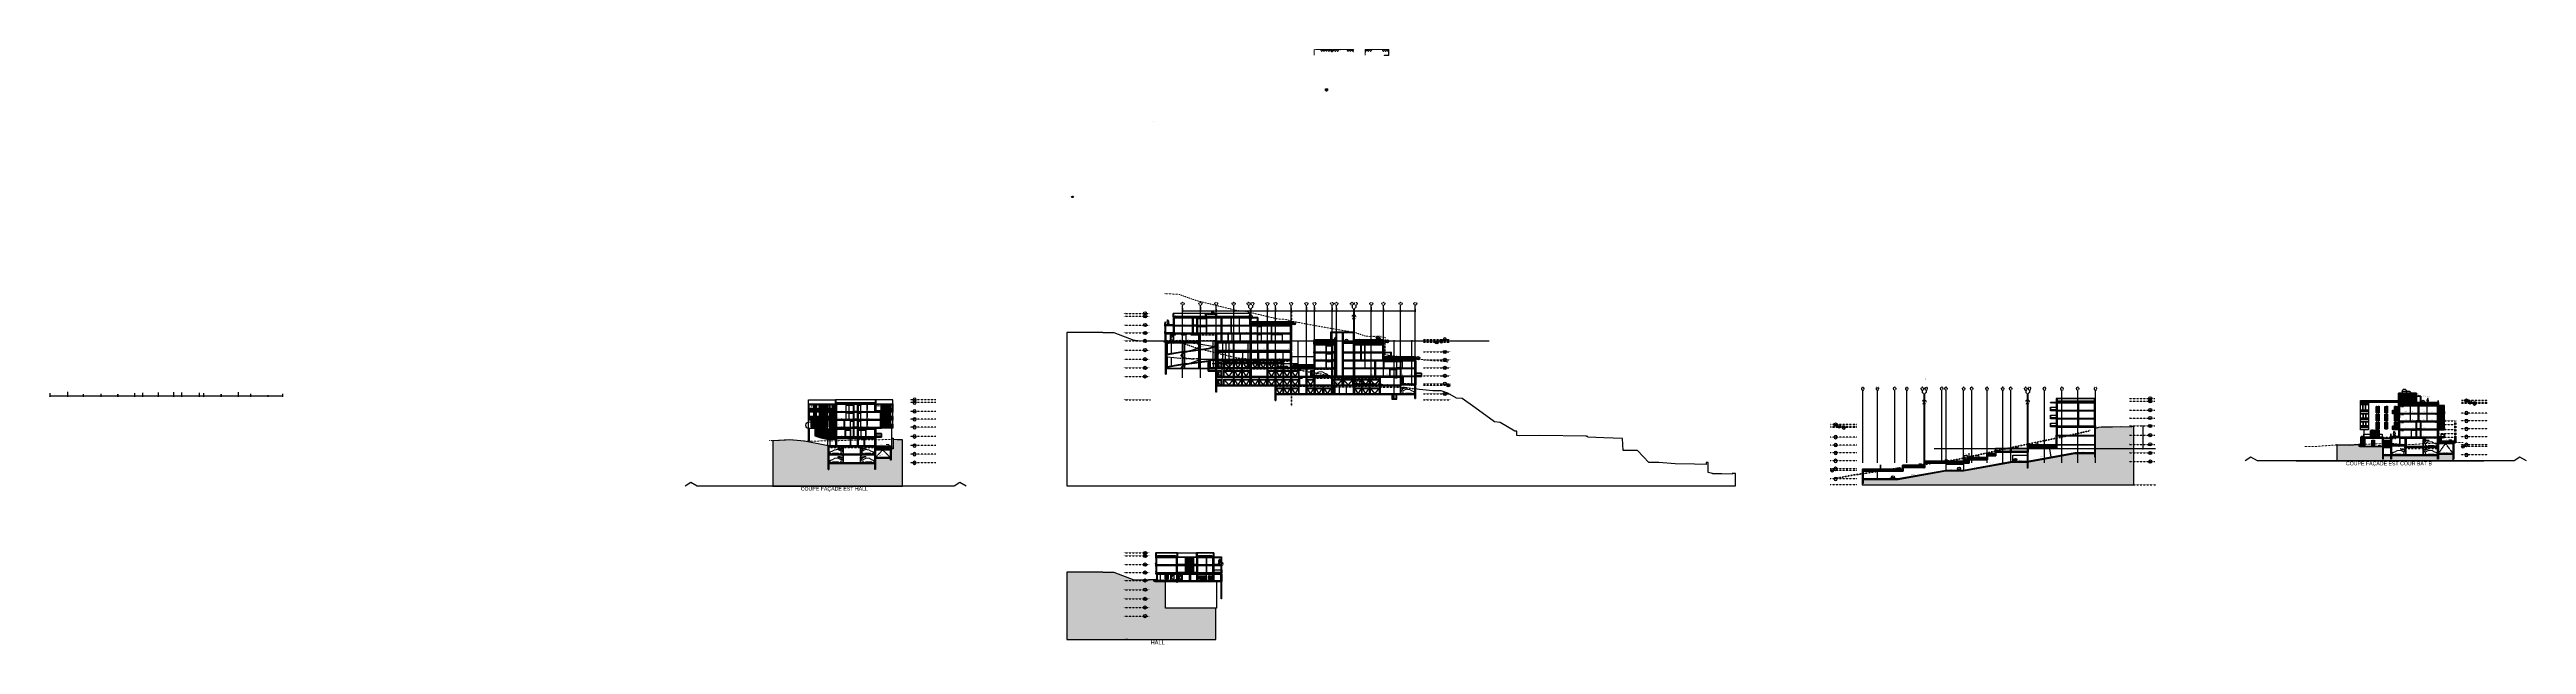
# Model space of a CAD drawing. Header units: centimetres. Extents: x -35664 to 50682, y -23001 to 23705.
# Drawn here: x -35664 to 50682, y -23001 to -2270 of the extents above; entities that cross this region are included whole.
import ezdxf

# ---------------------------------------------------------------- set-up
doc = ezdxf.new("R2010")
doc.units = ezdxf.units.CM
doc.header["$PDMODE"] = 67
for name, pattern in [('ACAD_ISO03W100', [0.295276, 0.11811, -0.177165]), ('ISO-02', [0.75, 0.6, -0.15]), ('Style de ligne -11', [0.347222, 0.20828, -0.138942]), ('Style de ligne -13', [0.147638, 0.098425, -0.049213]), ('Style de ligne -14', [0.147638, 0.098425, -0.049213]), ('Style de ligne -17', [0.347222, 0.20828, -0.138942]), ('Style de ligne -2', [0.393701, 0.15748, -0.23622]), ('Style de ligne -20', [0.166667, 0.055556, -0.111111]), ('Style de ligne -6', [1.04164, 0.625, -0.20828, 0.06943, -0.13893]), ('VW-01', [0.41656, 0.20828, -0.20828]), ('VW-02', [0.69435, 0.48607, -0.20828])]:
    doc.linetypes.add(name, pattern=pattern)
doc.layers.get('0').update_dxf_attribs({"color": 252})
doc.layers.add('B BATI-lumon', color=252, linetype='Continuous', lineweight=20)
doc.layers.add('B BATI-murs', color=252, linetype='Continuous', lineweight=35)
for name, color, linetype in [('B BATI-murs_Hatch', 252, 'Continuous'), ('B BATI-ombre', 252, 'Continuous'), ('B BATI-ombre_Hatch', 252, 'Continuous'), ('B Faux plafonds', 9, 'Continuous'), ('B Faux plafonds_Hatch', 9, 'Continuous'), ('B GÈnÈral_Hatch', 252, 'Continuous'), ('B Général', 252, 'Continuous'), ('C ANNOTATIONS-axes', 252, 'ISO-02'), ('C ANNOTATIONS-cotation', 252, 'Continuous'), ('C ANNOTATIONS-cotation_Hatch', 252, 'Continuous'), ('C ANNOTATIONS-niveaux', 252, 'Continuous'), ('C ANNOTATIONS-prestations', 252, 'Continuous'), ('C ANNOTATIONS-texte', 252, 'Continuous'), ('C ANNOTATIONS-texte_Hatch', 9, 'Continuous'), ('E AMÉNAGEMENT EXTERIEUR', 252, 'Continuous'), ('GÈnÈral_Hatch', 252, 'Continuous'), ('Général', 252, 'Continuous'), ('prlm-Coupe', 252, 'Continuous'), ('prlm-EAU-EP', 141, 'Continuous'), ('prlm-EAU-EUEV', 25, 'Continuous'), ('prlm-GT', 242, 'Continuous')]:
    doc.layers.add(name, color=color, linetype=linetype)
doc.layers.add('prlm-ZEROPLOT', color=254, linetype='Continuous', plot=False)
doc.styles.add('Arial', font='arial.ttf')
doc.styles.add('Arial (bold)', font='arialbd.ttf')
doc.styles.add('Cambria (italic)', font='cambriai.ttf')
doc.styles.add('Eurostile', font='Eurosti.TTF')
doc.styles.add('Eurostile (bold)', font='Eurostib.TTF')
doc.styles.add('Eurostile (italic)', font='Eurostib.TTF')
doc.dimstyles.new('100é', dxfattribs={"dimtxt": 16.471002, "dimasz": 6.232178, "dimexe": 10, "dimexo": 25, "dimgap": 1, "dimtad": 1, "dimdec": 1, "dimtxsty": 'Eurostile', "dimblk": 'A 90.VW_SLASH', "dimblk1": 'A 90.VW_SLASH', "dimblk2": 'A 90.VW_SLASH', "dimcen": 0, "dimdle": 10, "dimazin": 0, "dimtfac": 1, "dimtdec": 1, "dimtix": 1, "dimtmove": 0, "dimatfit": 0, "dimldrblk": 'A 90.VW_FILLEDARROW', "dimfxl": 1, "dimfrac": 2, "dimtolj": 1, "dimarcsym": 0})
doc.dimstyles.new('Arch', dxfattribs={"dimtxt": 16.471002, "dimasz": 11.224121, "dimexe": 15.875, "dimexo": 7.9375, "dimgap": 0.15875, "dimtad": 1, "dimdec": 1, "dimtxsty": 'Eurostile', "dimblk": 'A 90.VW_SLASH-1', "dimblk1": 'A 90.VW_SLASH-1', "dimblk2": 'A 90.VW_SLASH-1', "dimcen": 0, "dimdle": 7.9375, "dimazin": 0, "dimtfac": 1, "dimtdec": 1, "dimtix": 1, "dimtmove": 0, "dimatfit": 0, "dimldrblk": 'A 90.VW_FILLEDARROW-1', "dimfxl": 1, "dimfrac": 2, "dimtolj": 1, "dimarcsym": 0})
pattern_1 = [(315, (-23116.898, 10090.366), (5.656854, 5.656854), []), (45, (-23116.898, 10090.366), (5.656854, -5.656854), [])]
pattern_2 = [(45, (-23116.8977, 10090.366), (2.4253472, -2.6458333), [])]
pattern_3 = [(315, (-23116.898, 10090.366), (5.6568542, 5.6568542), []), (45, (-23116.898, 10090.366), (5.6568542, -5.6568542), [])]
pattern_4 = [(45, (0, 0), (-5.6568542, 5.6568542), []), (135, (0, 0), (5.6568542, 5.6568542), [])]
pattern_5 = [(45, (0, 0), (2.4253472, -2.64583333), [])]
pattern_6 = [(45, (-23116.898, 10090.366), (-5.6568542, 5.6568542), []), (135, (-23116.898, 10090.366), (5.6568542, 5.6568542), [])]
pattern_7 = [(45, (0, 0), (20.725694, -1.763889), [39.28862, -5.61266]), (45, (-3.197, -6.063), (-3.167054, -25.49614), [16.83798, -28.0633]), (45, (2.806, -2.806), (2.26485, -20.124226), [36.02605, -40.62512]), (45, (1.433, -6.945), (23.571755, 1.12269), [34.798492, -10.10279]), (45, (5.613, -5.613), (11.22532, -11.22532), [10.520934, -2.630233]), (45, (7.016, -7.016), (11.22532, -11.22532), [8.80745, -14.37005]), (45, (8.419, -8.419), (11.22532, -11.22532), []), (45, (0.165, -19.403), (11.22532, -11.22532), [59.62064, -48.78053])]
pattern_8 = [(135, (-23116.898, 10090.366), (-5.6568542, -5.6568542), []), (225, (-23116.898, 10090.366), (-5.6568542, 5.6568542), [])]
pattern_9 = [(45, (-23116.8977, 10090.5865), (-3.5277778, 3.3072917), [])]
pattern_10 = [(315, (19590.2094, 18504.0223), (3.3072917, 3.5277778), [])]
pattern_11 = [(315, (-23116.898, 10090.366), (5.6568542, 5.6568542), []), (45, (-23116.898, 10090.366), (5.6568542, -5.6568542), [])]
pattern_12 = [(225, (16387.747, 19817.105), (-23.212778, 1.975556), [44.003255, -6.28618]), (225, (16391.328, 19823.896), (3.5471, 28.555677), [18.858538, -31.430896]), (225, (16384.604, 19820.248), (-2.536633, 22.539133), [40.349175, -45.50013]), (225, (16386.142, 19824.883), (-26.400366, -1.257412), [38.97431, -11.315123]), (225, (16381.461, 19823.39), (-12.572359, 12.572359), [11.783446, -2.945862]), (225, (16379.89, 19824.962), (-12.572359, 12.572359), [9.864344, -16.094456]), (225, (16378.318, 19826.534), (-12.572359, 12.572359), []), (225, (16387.562, 19838.836), (-12.572359, 12.572359), [66.77512, -54.63419]), (315, (16381.327, 19820.315), (-24.694444, -4.198056), [44.003455, -6.28621]), (315, (16375.894, 19829.205), (29.633333, -0.987778), [18.858624, -31.43104]), (315, (16387.006, 19821.797), (6.6675, 21.731111), [40.34934, -45.50032]), (315, (16381.82, 19831.18), (-24.941389, -3.704167), [38.97449, -11.315174]), (315, (16379.351, 19837.107), (-16.792222, -11.853333), [11.78373, -2.945933]), (315, (16384.043, 19835.379), (15.804444, 12.841111), [9.864344, -16.094456]), (315, (16386.019, 19836.613), (-18.026944, -10.618611), []), (315, (16383.302, 19843.28), (-14.322778, -14.569722), [66.77531, -54.63435])]
pattern_13 = [(225, (16387.7473, 19817.1046), (-2.4253472, 2.64583333), [])]
pattern_14 = [(315, (16387.747, 19817.105), (5.6568542, 5.6568542), []), (45, (16387.747, 19817.105), (5.6568542, -5.6568542), [])]
pattern_15 = [(315, (16387.747, 19817.105), (5.6568542, 5.6568542), []), (45, (16387.747, 19817.105), (5.6568542, -5.6568542), [])]
pattern_16 = [(45, (16387.747, 19817.105), (-5.6568542, 5.6568542), []), (135, (16387.747, 19817.105), (5.6568542, 5.6568542), [])]
pattern_17 = [(225, (16387.7473, 19817.1046), (-0.9921875, 0.88194444), [])]
pattern_18 = [(45, (0, 0.2205), (-3.5277778, 3.3072917), [])]
pattern_19 = [(225, (0, 0), (5.6568542, -5.6568542), []), (315, (0, 0), (-5.6568542, -5.6568542), [])]
pattern_20 = [(-45, (0, 0), (5.656854, 5.656854), []), (45, (0, 0), (5.656854, -5.656854), [])]
pattern_21 = [(135, (0, 0), (-5.6568542, -5.6568542), []), (225, (0, 0), (-5.6568542, 5.6568542), [])]
pattern_22 = [(45, (0, 0), (22.45064, -22.45064), [])]
pattern_23 = [(90, (1e-16, -1.6667), (5, -5e-14), [])]
pattern_24 = [(270, (1e-16, 1.6667), (-5, 5e-14), [])]
pattern_25 = [(45, (0, 0), (23.212778, -1.975556), [44.003255, -6.28618]), (45, (-3.58, -6.791), (-3.5471, -28.555677), [18.85854, -31.430896]), (45, (3.143, -3.143), (2.536633, -22.539133), [40.349175, -45.50013]), (45, (1.605, -7.779), (26.400366, 1.257412), [38.97431, -11.315123]), (45, (6.286, -6.286), (12.572359, -12.572359), [11.783446, -2.945862]), (45, (7.858, -7.858), (12.572359, -12.572359), [9.864344, -16.094456]), (45, (9.43, -9.43), (12.572359, -12.572359), []), (45, (0.185, -21.731), (12.572359, -12.572359), [66.77512, -54.63419]), (135, (6.42, -3.21), (24.694444, 4.198056), [44.003455, -6.28621]), (135, (11.853, -12.1), (-29.633333, 0.987778), [18.858624, -31.43104]), (135, (0.74, -4.692), (-6.6675, -21.73111), [40.34934, -45.50032]), (135, (5.927, -14.076), (24.94139, 3.704167), [38.97449, -11.315174]), (135, (8.396, -20.003), (16.792222, 11.853333), [11.78373, -2.945933]), (135, (3.704, -18.274), (-15.804444, -12.84111), [9.864344, -16.094456]), (135, (1.729, -19.509), (18.026944, 10.61861), []), (135, (4.445, -26.176), (14.322778, 14.569722), [66.77531, -54.63435])]
pattern_26 = [(-135, (0, 0), (5.6568542, -5.6568542), []), (-45, (0, 0), (-5.6568542, -5.6568542), [])]
pattern_27 = [(225, (-23116.898, 10090.366), (5.6568542, -5.6568542), []), (315, (-23116.898, 10090.366), (-5.6568542, -5.6568542), [])]
pattern_28 = [(315, (19589.99, 18504.022), (-22.45064, -22.45064), [])]
pattern_29 = [(45, (-23116.898, 10090.366), (22.45064, -22.45064), [])]
pattern_30 = [(45, (0.766, 0.643), (7.071068, -7.071068), [0.525, -9.975]), (75.38514, (1.784, -2.455), (7.128353, -1.0204975), [0.3653325, -5.3881933]), (24.652799, (7.0466, -1.6268), (4.0196298, -1.699407), [0.3428667, -5.9440734]), (45, (-2.149, -4.217), (12.7, -12.7), [0.179605, -17.780907]), (45, (0.76, -7.226), (12.7, -12.7), [0.179605, -17.780907]), (45, (5.115, -4.94), (12.7, -12.7), [0.179605, -17.780907]), (-8.57428, (1.34, 9.535), (-2.67776, -17.759775), [0.48976, -17.470753]), (7.24439, (9.173, -0.16), (2.264854, -17.817139), [0.771908, -17.188605]), (-123.53829, (0.726, 4.583), (-14.970388, 9.923079), [0.550539, -6.0811846]), (29.27306, (-5.624, -4.086), (8.782194, -15.666942), [0.652085, -17.308427]), (46.50821, (-1.237, 3.353), (13.029866, -12.361334), [1.836432, -16.12408]), (31.33011, (2.879, -10.745), (9.338894, -15.341612), [0.912013, -17.0485]), (40, (0, 0), (11.544795, -13.75855), [1, -16.960512]), (-70.54, (-3.214, -9.335), (-16.934505, -5.983523), [0.829146, -17.33458]), (42.466157, (3.123, -1.714), (6.751546, -7.3767626), [0.461937, -8.7768035]), (45, (5.48, -4.071), (7.071068, -7.071068), [0.5, -9.5]), (49.38992, (10.194, -8.785), (7.5915684, -6.5090774), [0, -17.763174])]
pattern_31 = [(315, (-23116.898, 10090.366), (5.6568542, 5.6568542), []), (45, (-23116.898, 10090.366), (5.6568542, -5.6568542), [])]
pattern_32 = [(135, (-23116.898, 10090.366), (-5.6568542, -5.6568542), []), (225, (-23116.898, 10090.366), (-5.6568542, 5.6568542), [])]
pattern_33 = [(135, (-23116.898, 10090.366), (-5.6568542, -5.6568542), []), (225, (-23116.898, 10090.366), (-5.6568542, 5.6568542), [])]
pattern_34 = [(315, (-23116.898, 10090.366), (5.6568542, 5.6568542), []), (45, (-23116.898, 10090.366), (5.6568542, -5.6568542), [])]

# ---------------------------------------------------------------- blocks, each defined once
blk = doc.blocks.new('A 90.VW_SLASH')
at = {"linetype": 'ByBlock', "lineweight": -2}
blk.add_line((2, 0), (-1, 0), dxfattribs=at)
at = {"linetype": 'Continuous', "lineweight": 20, "flags": 128}
blk.add_lwpolyline([(1, 1), (-1, -1)], dxfattribs=at)
blk = doc.blocks.new('*D257')
at = {"layer": 'Defpoints', "color": 0, "transparency": 16777216}
for p in [(6452, -13363), (6476, -13161), (6476, -13363)]:
    blk.add_point(p, dxfattribs=at)
at = {"layer": 'prlm-EAU-EP', "color": 0, "lineweight": -2, "transparency": 16777216}
for p, q in [((6452, -13161), (6442, -13161)), ((6452, -13363), (6442, -13363)), ((6452, -13167), (6452, -13357))]:
    blk.add_line(p, q, dxfattribs=at)
at = {"layer": 'prlm-EAU-EP', "color": 0, "lineweight": -2, "transparency": 16777216, "xscale": 6.232177734375, "yscale": 6.232177734375, "zscale": 6.232177734375}
for p, rotation in [((6452, -13161), 90), ((6452, -13363), 270)]:
    blk.add_blockref('A 90.VW_SLASH', p, dxfattribs=dict(at, rotation=rotation))
at = {"layer": 'prlm-EAU-EP', "color": 0, "transparency": 16777216, "insert": (6444, -13262), "char_height": 16.5, "attachment_point": 5, "rotation": 90, "style": 'Eurostile'}
blk.add_mtext('\\A1;202.00', dxfattribs=at)
blk = doc.blocks.new('A 90.VW_FILLEDARROW')
at = {"linetype": 'Continuous'}
blk.add_hatch(color=250, dxfattribs=at).paths.add_polyline_path([(-2, 0), (0, 0), (-2, 0)])
at = {"linetype": 'Continuous', "flags": 128}
blk.add_lwpolyline([(-2, 0), (0, 0), (-2, 0)], close=True, dxfattribs=at)
blk = doc.blocks.new('*D258')
at = {"layer": 'Defpoints', "color": 0, "transparency": 16777216}
for p in [(6452, -12423), (6476, -12423), (6476, -13161)]:
    blk.add_point(p, dxfattribs=at)
at = {"layer": 'prlm-EAU-EP', "color": 0, "lineweight": -2, "transparency": 16777216}
for p, q in [((6452, -12423), (6442, -12423)), ((6452, -13155), (6452, -12429)), ((6452, -13161), (6442, -13161))]:
    blk.add_line(p, q, dxfattribs=at)
at = {"layer": 'prlm-EAU-EP', "color": 0, "lineweight": -2, "transparency": 16777216, "xscale": 6.232177734375, "yscale": 6.232177734375, "zscale": 6.232177734375}
for p, rotation in [((6452, -12423), 90), ((6452, -13161), 270)]:
    blk.add_blockref('A 90.VW_SLASH', p, dxfattribs=dict(at, rotation=rotation))
at = {"layer": 'prlm-EAU-EP', "color": 0, "transparency": 16777216, "insert": (6444, -12792), "char_height": 16.5, "attachment_point": 5, "rotation": 90, "style": 'Eurostile'}
blk.add_mtext('\\A1;738.16', dxfattribs=at)
blk = doc.blocks.new('*D259')
at = {"layer": 'Defpoints', "color": 0, "transparency": 16777216}
for p in [(6106, -13120), (6106, -13363), (6122, -13363)]:
    blk.add_point(p, dxfattribs=at)
at = {"layer": 'prlm-EAU-EP', "color": 0, "lineweight": -2, "transparency": 16777216}
for p, q in [((6122, -13120), (6132, -13120)), ((6122, -13126), (6122, -13357)), ((6122, -13363), (6132, -13363))]:
    blk.add_line(p, q, dxfattribs=at)
at = {"layer": 'prlm-EAU-EP', "color": 0, "lineweight": -2, "transparency": 16777216, "xscale": 6.232177734375, "yscale": 6.232177734375, "zscale": 6.232177734375}
for p, rotation in [((6122, -13120), 90), ((6122, -13363), 270)]:
    blk.add_blockref('A 90.VW_SLASH', p, dxfattribs=dict(at, rotation=rotation))
at = {"layer": 'prlm-EAU-EP', "color": 0, "transparency": 16777216, "insert": (6114, -13241), "char_height": 16.5, "attachment_point": 5, "rotation": 90, "style": 'Eurostile'}
blk.add_mtext('\\A1;243.00', dxfattribs=at)
blk = doc.blocks.new('*D260')
at = {"layer": 'Defpoints', "color": 0, "transparency": 16777216}
for p in [(6106, -12423), (6122, -12423), (6106, -13120)]:
    blk.add_point(p, dxfattribs=at)
at = {"layer": 'prlm-EAU-EP', "color": 0, "lineweight": -2, "transparency": 16777216}
for p, q in [((6122, -12423), (6132, -12423)), ((6122, -13114), (6122, -12429)), ((6122, -13120), (6132, -13120))]:
    blk.add_line(p, q, dxfattribs=at)
at = {"layer": 'prlm-EAU-EP', "color": 0, "lineweight": -2, "transparency": 16777216, "xscale": 6.232177734375, "yscale": 6.232177734375, "zscale": 6.232177734375}
for p, rotation in [((6122, -12423), 90), ((6122, -13120), 270)]:
    blk.add_blockref('A 90.VW_SLASH', p, dxfattribs=dict(at, rotation=rotation))
at = {"layer": 'prlm-EAU-EP', "color": 0, "transparency": 16777216, "insert": (6114, -12771), "char_height": 16.5, "attachment_point": 5, "rotation": 90, "style": 'Eurostile'}
blk.add_mtext('\\A1;697.16', dxfattribs=at)
blk = doc.blocks.new('xi.ep')
at = {"layer": 'prlm-EAU-EP', "color": 0, "linetype": 'ByBlock', "lineweight": -2}
blk.add_circle((0, 0), 5, dxfattribs=at)
blk = doc.blocks.new('*D261')
at = {"layer": 'Defpoints', "color": 0, "transparency": 16777216}
for p in [(4903, -13363), (4917, -13118), (4917, -13363)]:
    blk.add_point(p, dxfattribs=at)
at = {"layer": 'prlm-EAU-EP', "color": 0, "lineweight": -2, "transparency": 16777216}
for p, q in [((4903, -13118), (4893, -13118)), ((4903, -13363), (4893, -13363)), ((4903, -13124), (4903, -13357))]:
    blk.add_line(p, q, dxfattribs=at)
at = {"layer": 'prlm-EAU-EP', "color": 0, "lineweight": -2, "transparency": 16777216, "xscale": 6.232177734375, "yscale": 6.232177734375, "zscale": 6.232177734375}
for p, rotation in [((4903, -13118), 90), ((4903, -13363), 270)]:
    blk.add_blockref('A 90.VW_SLASH', p, dxfattribs=dict(at, rotation=rotation))
at = {"layer": 'prlm-EAU-EP', "color": 0, "transparency": 16777216, "insert": (4895, -13240), "char_height": 16.5, "attachment_point": 5, "rotation": 90, "style": 'Eurostile'}
blk.add_mtext('\\A1;244.90', dxfattribs=at)
blk = doc.blocks.new('*D262')
at = {"layer": 'Defpoints', "color": 0, "transparency": 16777216}
for p in [(4903, -12423), (4931, -12423), (4917, -13118)]:
    blk.add_point(p, dxfattribs=at)
at = {"layer": 'prlm-EAU-EP', "color": 0, "lineweight": -2, "transparency": 16777216}
for p, q in [((4906, -12423), (4893, -12423)), ((4903, -13112), (4903, -12429)), ((4903, -13118), (4893, -13118))]:
    blk.add_line(p, q, dxfattribs=at)
at = {"layer": 'prlm-EAU-EP', "color": 0, "lineweight": -2, "transparency": 16777216, "xscale": 6.232177734375, "yscale": 6.232177734375, "zscale": 6.232177734375}
for p, rotation in [((4903, -12423), 90), ((4903, -13118), 270)]:
    blk.add_blockref('A 90.VW_SLASH', p, dxfattribs=dict(at, rotation=rotation))
at = {"layer": 'prlm-EAU-EP', "color": 0, "transparency": 16777216, "insert": (4895, -12770), "char_height": 16.5, "attachment_point": 5, "rotation": 90, "style": 'Eurostile'}
blk.add_mtext('\\A1;695.26', dxfattribs=at)
blk = doc.blocks.new('*D263')
at = {"layer": 'Defpoints', "color": 0, "transparency": 16777216}
for p in [(5422, -13130), (5422, -13363), (5453, -13363)]:
    blk.add_point(p, dxfattribs=at)
at = {"layer": 'prlm-EAU-EP', "color": 0, "lineweight": -2, "transparency": 16777216}
for p, q in [((5447, -13130), (5463, -13130)), ((5447, -13363), (5463, -13363)), ((5453, -13136), (5453, -13357))]:
    blk.add_line(p, q, dxfattribs=at)
at = {"layer": 'prlm-EAU-EP', "color": 0, "lineweight": -2, "transparency": 16777216, "xscale": 6.232177734375, "yscale": 6.232177734375, "zscale": 6.232177734375}
for p, rotation in [((5453, -13130), 90), ((5453, -13363), 270)]:
    blk.add_blockref('A 90.VW_SLASH', p, dxfattribs=dict(at, rotation=rotation))
at = {"layer": 'prlm-EAU-EP', "color": 0, "transparency": 16777216, "insert": (5445, -13246), "char_height": 16.5, "attachment_point": 5, "rotation": 90, "style": 'Eurostile'}
blk.add_mtext('\\A1;233.00', dxfattribs=at)
blk = doc.blocks.new('*D264')
at = {"layer": 'Defpoints', "color": 0, "transparency": 16777216}
for p in [(5422, -12423), (5453, -12423), (5422, -13130)]:
    blk.add_point(p, dxfattribs=at)
at = {"layer": 'prlm-EAU-EP', "color": 0, "lineweight": -2, "transparency": 16777216}
for p, q in [((5447, -12423), (5463, -12423)), ((5453, -13124), (5453, -12429)), ((5447, -13130), (5463, -13130))]:
    blk.add_line(p, q, dxfattribs=at)
at = {"layer": 'prlm-EAU-EP', "color": 0, "lineweight": -2, "transparency": 16777216, "xscale": 6.232177734375, "yscale": 6.232177734375, "zscale": 6.232177734375}
for p, rotation in [((5453, -12423), 90), ((5453, -13130), 270)]:
    blk.add_blockref('A 90.VW_SLASH', p, dxfattribs=dict(at, rotation=rotation))
at = {"layer": 'prlm-EAU-EP', "color": 0, "transparency": 16777216, "insert": (5445, -12776), "char_height": 16.5, "attachment_point": 5, "rotation": 90, "style": 'Eurostile'}
blk.add_mtext('\\A1;707.16', dxfattribs=at)
blk = doc.blocks.new('*D266')
at = {"layer": 'Defpoints', "color": 0, "transparency": 16777216}
for p in [(7810, -12423), (7859, -12423), (7810, -13220)]:
    blk.add_point(p, dxfattribs=at)
at = {"layer": 'prlm-EAU-EUEV', "color": 0, "lineweight": -2, "transparency": 16777216}
for p, q in [((7835, -12423), (7869, -12423)), ((7859, -13213), (7859, -12429)), ((7835, -13220), (7869, -13220))]:
    blk.add_line(p, q, dxfattribs=at)
at = {"layer": 'prlm-EAU-EUEV', "color": 0, "lineweight": -2, "transparency": 16777216, "xscale": 6.232177734375, "yscale": 6.232177734375, "zscale": 6.232177734375}
for p, rotation in [((7859, -12423), 90), ((7859, -13220), 270)]:
    blk.add_blockref('A 90.VW_SLASH', p, dxfattribs=dict(at, rotation=rotation))
at = {"layer": 'prlm-EAU-EUEV', "color": 0, "transparency": 16777216, "insert": (7850, -12821), "char_height": 16.5, "attachment_point": 5, "rotation": 90, "style": 'Eurostile'}
blk.add_mtext('\\A1;797.00', dxfattribs=at)
blk = doc.blocks.new('*D267')
at = {"layer": 'Defpoints', "color": 0, "transparency": 16777216}
for p in [(37267, -15388), (37316, -15388), (37267, -16185)]:
    blk.add_point(p, dxfattribs=at)
at = {"layer": 'prlm-EAU-EUEV', "color": 0, "lineweight": -2, "transparency": 16777216}
for p, q in [((37292, -15388), (37326, -15388)), ((37316, -16179), (37316, -15394)), ((37292, -16185), (37326, -16185))]:
    blk.add_line(p, q, dxfattribs=at)
at = {"layer": 'prlm-EAU-EUEV', "color": 0, "lineweight": -2, "transparency": 16777216, "xscale": 6.232177734375, "yscale": 6.232177734375, "zscale": 6.232177734375}
for p, rotation in [((37316, -15388), 90), ((37316, -16185), 270)]:
    blk.add_blockref('A 90.VW_SLASH', p, dxfattribs=dict(at, rotation=rotation))
at = {"layer": 'prlm-EAU-EUEV', "color": 0, "transparency": 16777216, "insert": (37308, -15786), "char_height": 16.5, "attachment_point": 5, "rotation": 90, "style": 'Eurostile'}
blk.add_mtext('\\A1;797.00', dxfattribs=at)
blk = doc.blocks.new('*D268')
at = {"layer": 'Defpoints', "color": 0, "transparency": 16777216}
for p in [(34035, -16185), (34088, -16481), (34104, -16478)]:
    blk.add_point(p, dxfattribs=at)
at = {"layer": 'prlm-EAU-EUEV', "color": 0, "lineweight": -2, "transparency": 16777216}
for p, q in [((34050, -16182), (34060, -16180)), ((34051, -16188), (34103, -16472)), ((34104, -16478), (34113, -16477))]:
    blk.add_line(p, q, dxfattribs=at)
at = {"layer": 'prlm-EAU-EUEV', "color": 0, "lineweight": -2, "transparency": 16777216, "xscale": 6.232177734375, "yscale": 6.232177734375, "zscale": 6.232177734375}
for p, rotation in [((34050, -16182), 100.2039737217481), ((34104, -16478), 280.2039737217481)]:
    blk.add_blockref('A 90.VW_SLASH', p, dxfattribs=dict(at, rotation=rotation))
at = {"layer": 'prlm-EAU-EUEV', "color": 0, "transparency": 16777216, "insert": (34085, -16329), "char_height": 16.5, "attachment_point": 5, "rotation": 280.20397, "style": 'Eurostile'}
blk.add_mtext('\\A1;301.17', dxfattribs=at)
blk = doc.blocks.new('*D269')
at = {"layer": 'Defpoints', "color": 0, "transparency": 16777216}
for p in [(5268, -13123), (5268, -13363), (5298, -13363)]:
    blk.add_point(p, dxfattribs=at)
at = {"layer": 'prlm-EAU-EUEV', "color": 0, "lineweight": -2, "transparency": 16777216}
for p, q in [((5293, -13123), (5308, -13123)), ((5293, -13363), (5308, -13363)), ((5298, -13129), (5298, -13357))]:
    blk.add_line(p, q, dxfattribs=at)
at = {"layer": 'prlm-EAU-EUEV', "color": 0, "lineweight": -2, "transparency": 16777216, "xscale": 6.232177734375, "yscale": 6.232177734375, "zscale": 6.232177734375}
for p, rotation in [((5298, -13123), 90), ((5298, -13363), 270)]:
    blk.add_blockref('A 90.VW_SLASH', p, dxfattribs=dict(at, rotation=rotation))
at = {"layer": 'prlm-EAU-EUEV', "color": 0, "transparency": 16777216, "insert": (5290, -13243), "char_height": 16.5, "attachment_point": 5, "rotation": 90, "style": 'Eurostile'}
blk.add_mtext('\\A1;240.00', dxfattribs=at)
blk = doc.blocks.new('*D270')
at = {"layer": 'Defpoints', "color": 0, "transparency": 16777216}
for p in [(5196, -12423), (5238, -12423), (5267, -13123)]:
    blk.add_point(p, dxfattribs=at)
at = {"layer": 'prlm-EAU-EUEV', "color": 0, "lineweight": -2, "transparency": 16777216}
for p, q in [((5221, -12423), (5248, -12423)), ((5238, -13117), (5238, -12429)), ((5242, -13123), (5228, -13123))]:
    blk.add_line(p, q, dxfattribs=at)
at = {"layer": 'prlm-EAU-EUEV', "color": 0, "lineweight": -2, "transparency": 16777216, "xscale": 6.232177734375, "yscale": 6.232177734375, "zscale": 6.232177734375}
for p, rotation in [((5238, -12423), 90), ((5238, -13123), 270)]:
    blk.add_blockref('A 90.VW_SLASH', p, dxfattribs=dict(at, rotation=rotation))
at = {"layer": 'prlm-EAU-EUEV', "color": 0, "transparency": 16777216, "insert": (5230, -12773), "char_height": 16.5, "attachment_point": 5, "rotation": 90, "style": 'Eurostile'}
blk.add_mtext('\\A1;700.16', dxfattribs=at)
blk = doc.blocks.new('xi.chu')
at = {"layer": 'prlm-EAU-EUEV', "linetype": 'ByBlock', "lineweight": 5}
blk.add_hatch(color=0, dxfattribs=at).paths.add_polyline_path([(6.5, 0, 1), (-6.5, 0, 1)])
at = {"layer": 'prlm-EAU-EUEV', "color": 0, "linetype": 'ByBlock', "lineweight": 5}
blk.add_circle((0, 0), 6.5, dxfattribs=at)
blk = doc.blocks.new('*D271')
at = {"layer": 'Defpoints', "color": 0, "transparency": 16777216}
for p in [(5044, -13126), (5044, -13363), (5074, -13363)]:
    blk.add_point(p, dxfattribs=at)
at = {"layer": 'prlm-EAU-EUEV', "color": 0, "lineweight": -2, "transparency": 16777216}
for p, q in [((5069, -13126), (5084, -13126)), ((5069, -13363), (5084, -13363)), ((5074, -13132), (5074, -13357))]:
    blk.add_line(p, q, dxfattribs=at)
at = {"layer": 'prlm-EAU-EUEV', "color": 0, "lineweight": -2, "transparency": 16777216, "xscale": 6.232177734375, "yscale": 6.232177734375, "zscale": 6.232177734375}
for p, rotation in [((5074, -13126), 90), ((5074, -13363), 270)]:
    blk.add_blockref('A 90.VW_SLASH', p, dxfattribs=dict(at, rotation=rotation))
at = {"layer": 'prlm-EAU-EUEV', "color": 0, "transparency": 16777216, "insert": (5066, -13244), "char_height": 16.5, "attachment_point": 5, "rotation": 90, "style": 'Eurostile'}
blk.add_mtext('\\A1;237.00', dxfattribs=at)
blk = doc.blocks.new('*D272')
at = {"layer": 'Defpoints', "color": 0, "transparency": 16777216}
for p in [(5032, -12423), (5074, -12423), (5043, -13126)]:
    blk.add_point(p, dxfattribs=at)
at = {"layer": 'prlm-EAU-EUEV', "color": 0, "lineweight": -2, "transparency": 16777216}
for p, q in [((5057, -12423), (5084, -12423)), ((5074, -13120), (5074, -12429)), ((5068, -13126), (5084, -13126))]:
    blk.add_line(p, q, dxfattribs=at)
at = {"layer": 'prlm-EAU-EUEV', "color": 0, "lineweight": -2, "transparency": 16777216, "xscale": 6.232177734375, "yscale": 6.232177734375, "zscale": 6.232177734375}
for p, rotation in [((5074, -12423), 90), ((5074, -13126), 270)]:
    blk.add_blockref('A 90.VW_SLASH', p, dxfattribs=dict(at, rotation=rotation))
at = {"layer": 'prlm-EAU-EUEV', "color": 0, "transparency": 16777216, "insert": (5066, -12774), "char_height": 16.5, "attachment_point": 5, "rotation": 90, "style": 'Eurostile'}
blk.add_mtext('\\A1;703.16', dxfattribs=at)
blk = doc.blocks.new('*D273')
at = {"layer": 'Defpoints', "color": 0, "transparency": 16777216}
for p in [(4945, -13110), (4945, -13363), (4975, -13363)]:
    blk.add_point(p, dxfattribs=at)
at = {"layer": 'prlm-EAU-EUEV', "color": 0, "lineweight": -2, "transparency": 16777216}
for p, q in [((4970, -13110), (4985, -13110)), ((4970, -13363), (4985, -13363)), ((4975, -13116), (4975, -13357))]:
    blk.add_line(p, q, dxfattribs=at)
at = {"layer": 'prlm-EAU-EUEV', "color": 0, "lineweight": -2, "transparency": 16777216, "xscale": 6.232177734375, "yscale": 6.232177734375, "zscale": 6.232177734375}
for p, rotation in [((4975, -13110), 90), ((4975, -13363), 270)]:
    blk.add_blockref('A 90.VW_SLASH', p, dxfattribs=dict(at, rotation=rotation))
at = {"layer": 'prlm-EAU-EUEV', "color": 0, "transparency": 16777216, "insert": (4967, -13236), "char_height": 16.5, "attachment_point": 5, "rotation": 90, "style": 'Eurostile'}
blk.add_mtext('\\A1;252.90', dxfattribs=at)
blk = doc.blocks.new('*D274')
at = {"layer": 'Defpoints', "color": 0, "transparency": 16777216}
for p in [(4944, -12423), (4975, -12423), (4944, -13110)]:
    blk.add_point(p, dxfattribs=at)
at = {"layer": 'prlm-EAU-EUEV', "color": 0, "lineweight": -2, "transparency": 16777216}
for p, q in [((4969, -12423), (4985, -12423)), ((4975, -13104), (4975, -12429)), ((4969, -13110), (4985, -13110))]:
    blk.add_line(p, q, dxfattribs=at)
at = {"layer": 'prlm-EAU-EUEV', "color": 0, "lineweight": -2, "transparency": 16777216, "xscale": 6.232177734375, "yscale": 6.232177734375, "zscale": 6.232177734375}
for p, rotation in [((4975, -12423), 90), ((4975, -13110), 270)]:
    blk.add_blockref('A 90.VW_SLASH', p, dxfattribs=dict(at, rotation=rotation))
at = {"layer": 'prlm-EAU-EUEV', "color": 0, "transparency": 16777216, "insert": (4967, -12766), "char_height": 16.5, "attachment_point": 5, "rotation": 90, "style": 'Eurostile'}
blk.add_mtext('\\A1;687.26', dxfattribs=at)
blk = doc.blocks.new('*D275')
at = {"layer": 'Defpoints', "color": 0, "transparency": 16777216}
for p in [(5306, -12475), (5306, -12743), (5343, -12743)]:
    blk.add_point(p, dxfattribs=at)
at = {"layer": 'prlm-EAU-EUEV', "color": 0, "lineweight": -2, "transparency": 16777216}
for p, q in [((5331, -12475), (5353, -12475)), ((5331, -12743), (5353, -12743)), ((5343, -12481), (5343, -12737))]:
    blk.add_line(p, q, dxfattribs=at)
at = {"layer": 'prlm-EAU-EUEV', "color": 0, "lineweight": -2, "transparency": 16777216, "xscale": 6.232177734375, "yscale": 6.232177734375, "zscale": 6.232177734375}
for p, rotation in [((5343, -12475), 90), ((5343, -12743), 270)]:
    blk.add_blockref('A 90.VW_SLASH', p, dxfattribs=dict(at, rotation=rotation))
at = {"layer": 'prlm-EAU-EUEV', "color": 0, "transparency": 16777216, "insert": (5334, -12609), "char_height": 16.5, "attachment_point": 5, "rotation": 90, "style": 'Eurostile'}
blk.add_mtext('\\A1;268.00', dxfattribs=at)
blk = doc.blocks.new('*D276')
at = {"layer": 'Defpoints', "color": 0, "transparency": 16777216}
for p in [(5306, -12423), (5306, -12475), (5343, -12423)]:
    blk.add_point(p, dxfattribs=at)
at = {"layer": 'prlm-EAU-EUEV', "color": 0, "lineweight": -2, "transparency": 16777216}
for p, q in [((5331, -12423), (5353, -12423)), ((5331, -12475), (5353, -12475)), ((5343, -12417), (5343, -12410)), ((5343, -12475), (5343, -12423)), ((5343, -12481), (5343, -12487))]:
    blk.add_line(p, q, dxfattribs=at)
at = {"layer": 'prlm-EAU-EUEV', "color": 0, "lineweight": -2, "transparency": 16777216, "xscale": 6.232177734375, "yscale": 6.232177734375, "zscale": 6.232177734375}
for p, rotation in [((5343, -12423), 270), ((5343, -12475), 90)]:
    blk.add_blockref('A 90.VW_SLASH', p, dxfattribs=dict(at, rotation=rotation))
at = {"layer": 'prlm-EAU-EUEV', "color": 0, "transparency": 16777216, "insert": (5334, -12449), "char_height": 16.5, "attachment_point": 5, "rotation": 90, "style": 'Eurostile'}
blk.add_mtext('\\A1;52.00', dxfattribs=at)
blk = doc.blocks.new('*D277')
at = {"layer": 'Defpoints', "color": 0, "transparency": 16777216}
for p in [(3943, -12423), (3965, -12206), (3965, -12423)]:
    blk.add_point(p, dxfattribs=at)
at = {"layer": 'prlm-ZEROPLOT', "color": 0, "lineweight": -2, "transparency": 16777216}
for p, q in [((3943, -12206), (3933, -12206)), ((3943, -12423), (3933, -12423)), ((3943, -12212), (3943, -12417))]:
    blk.add_line(p, q, dxfattribs=at)
at = {"layer": 'prlm-ZEROPLOT', "color": 0, "lineweight": -2, "transparency": 16777216, "xscale": 6.232177734375, "yscale": 6.232177734375, "zscale": 6.232177734375}
for p, rotation in [((3943, -12206), 90), ((3943, -12423), 270)]:
    blk.add_blockref('A 90.VW_SLASH', p, dxfattribs=dict(at, rotation=rotation))
at = {"layer": 'prlm-ZEROPLOT', "color": 0, "transparency": 16777216, "insert": (3935, -12314), "char_height": 16.5, "attachment_point": 5, "rotation": 90, "style": 'Eurostile'}
blk.add_mtext('\\A1;217.00', dxfattribs=at)
blk = doc.blocks.new('*D279')
at = {"layer": 'Defpoints', "color": 0, "transparency": 16777216}
for p in [(11250, -12423), (11200, -14432), (11250, -14432)]:
    blk.add_point(p, dxfattribs=at)
at = {"layer": 'prlm-EAU-EP', "color": 0, "lineweight": -2, "transparency": 16777216}
for p, q in [((11225, -12423), (11190, -12423)), ((11200, -12429), (11200, -14426)), ((11225, -14432), (11190, -14432))]:
    blk.add_line(p, q, dxfattribs=at)
at = {"layer": 'prlm-EAU-EP', "color": 0, "lineweight": -2, "transparency": 16777216, "xscale": 6.232177734375, "yscale": 6.232177734375, "zscale": 6.232177734375}
for p, rotation in [((11200, -12423), 90), ((11200, -14432), 270)]:
    blk.add_blockref('A 90.VW_SLASH', p, dxfattribs=dict(at, rotation=rotation))
at = {"layer": 'prlm-EAU-EP', "color": 0, "transparency": 16777216, "insert": (11192, -13427), "char_height": 16.47, "attachment_point": 5, "rotation": 90, "style": 'Eurostile'}
blk.add_mtext('\\A1;2009.16', dxfattribs=at)
blk = doc.blocks.new('*D280')
at = {"layer": 'Defpoints', "color": 0, "transparency": 16777216}
for p in [(11825, -12423), (11874, -12423), (11874, -13971)]:
    blk.add_point(p, dxfattribs=at)
at = {"layer": 'prlm-EAU-EP', "color": 0, "lineweight": -2, "transparency": 16777216}
for p, q in [((11849, -12423), (11815, -12423)), ((11825, -13965), (11825, -12429)), ((11849, -13971), (11815, -13971))]:
    blk.add_line(p, q, dxfattribs=at)
at = {"layer": 'prlm-EAU-EP', "color": 0, "lineweight": -2, "transparency": 16777216, "xscale": 6.232177734375, "yscale": 6.232177734375, "zscale": 6.232177734375}
for p, rotation in [((11825, -12423), 90), ((11825, -13971), 270)]:
    blk.add_blockref('A 90.VW_SLASH', p, dxfattribs=dict(at, rotation=rotation))
at = {"layer": 'prlm-EAU-EP', "color": 0, "transparency": 16777216, "insert": (11817, -13197), "char_height": 16.47, "attachment_point": 5, "rotation": 90, "style": 'Eurostile'}
blk.add_mtext('\\A1;1548.16', dxfattribs=at)
blk = doc.blocks.new('*D282')
at = {"layer": 'Defpoints', "color": 0, "transparency": 16777216}
for p in [(2577, -12423), (9145, -12423), (9111, -14020)]:
    blk.add_point(p, dxfattribs=at)
at = {"layer": 'prlm-GT', "color": 0, "lineweight": -2, "transparency": 16777216}
for p, q in [((9120, -12423), (9155, -12423)), ((9145, -14014), (9145, -12429)), ((9136, -14020), (9155, -14020))]:
    blk.add_line(p, q, dxfattribs=at)
at = {"layer": 'prlm-GT', "color": 0, "lineweight": -2, "transparency": 16777216, "xscale": 6.232177734375, "yscale": 6.232177734375, "zscale": 6.232177734375}
for p, rotation in [((9145, -12423), 90), ((9145, -14020), 270)]:
    blk.add_blockref('A 90.VW_SLASH', p, dxfattribs=dict(at, rotation=rotation))
at = {"layer": 'prlm-GT', "color": 0, "transparency": 16777216, "insert": (9137, -13221), "char_height": 16.47, "attachment_point": 5, "rotation": 90, "style": 'Eurostile'}
blk.add_mtext('\\A1;1597.16', dxfattribs=at)
blk = doc.blocks.new('*D283')
at = {"layer": 'Defpoints', "color": 0, "transparency": 16777216}
for p in [(9111, -14020), (9111, -14270), (9145, -14270)]:
    blk.add_point(p, dxfattribs=at)
at = {"layer": 'prlm-GT', "color": 0, "lineweight": -2, "transparency": 16777216}
for p, q in [((9136, -14020), (9155, -14020)), ((9136, -14270), (9155, -14270)), ((9145, -14026), (9145, -14264))]:
    blk.add_line(p, q, dxfattribs=at)
at = {"layer": 'prlm-GT', "color": 0, "lineweight": -2, "transparency": 16777216, "xscale": 6.232177734375, "yscale": 6.232177734375, "zscale": 6.232177734375}
for p, rotation in [((9145, -14020), 90), ((9145, -14270), 270)]:
    blk.add_blockref('A 90.VW_SLASH', p, dxfattribs=dict(at, rotation=rotation))
at = {"layer": 'prlm-GT', "color": 0, "transparency": 16777216, "insert": (9137, -14145), "char_height": 16.5, "attachment_point": 5, "rotation": 90, "style": 'Eurostile'}
blk.add_mtext('\\A1;250.00', dxfattribs=at)
blk = doc.blocks.new('B 90.PF 220 Coupe')
at = {"layer": 'B GÈnÈral_Hatch', "linetype": 'Continuous'}
h = blk.add_hatch(dxfattribs=at)
h.set_pattern_fill('02_ISOLANT', color=256, style=0, pattern_type=2)
h.set_pattern_definition(pattern_4)
h.paths.add_polyline_path([(-117, 17), (-90, 17), (-90, 8), (-107, 8), (-107, 9), (-117, 9)])
for points in [[(-90, 9), (-90, 9), (-90, 8), (-107, 8), (-107, 9), (-117, 9), (-117, 9), (-107, 9), (-107, 7), (-90, 7)], [(-90, -15), (124, -15), (124, -16), (-90, -16)], [(-90, -17), (124, -17), (124, -17), (-90, -17)], [(-67, -8), (-62, -9), (-67, -11)]]:
    blk.add_hatch(color=250, dxfattribs=at).paths.add_polyline_path(points)
at = {"layer": 'B GÈnÈral_Hatch', "linetype": 'Continuous', "lineweight": 18}
h = blk.add_hatch(dxfattribs=at)
h.set_pattern_fill('50_BETON', color=256, style=0, pattern_type=2)
h.set_pattern_definition(pattern_5)
h.paths.add_polyline_path([(-117, -7), (-107, -7), (-107, 9), (-117, 9)])
at = {"layer": 'B GÈnÈral_Hatch', "linetype": 'Continuous'}
h = blk.add_hatch(dxfattribs=at)
h.set_pattern_fill('02_ISOLANT', color=256, style=0, pattern_type=2)
h.set_pattern_definition(pattern_4)
h.paths.add_polyline_path([(-117, -15), (-117, -7), (-111, -7), (-111, -15)])
at = {"layer": 'B GÈnÈral_Hatch', "linetype": 'Continuous', "lineweight": 18}
h = blk.add_hatch(dxfattribs=at)
h.set_pattern_fill('50_BETON', color=256, style=0, pattern_type=2)
h.set_pattern_definition(pattern_5)
h.paths.add_polyline_path([(140, -11), (140, -1), (130, -7), (130, -11)])
at = {"layer": 'GÈnÈral_Hatch', "linetype": 'Continuous'}
h = blk.add_hatch(dxfattribs=at)
h.set_pattern_fill('02_ISOLANT', color=256, style=0, pattern_type=2)
h.set_pattern_definition(pattern_4)
h.paths.add_polyline_path([(130, -11), (140, -11), (140, -18), (130, -18)])
at = {"layer": 'B Général', "linetype": 'Continuous'}
for p, q in [((-111, -7), (-111, -17)), ((105, -11), (-102, -11)), ((-99, -9), (-62, -9))]:
    blk.add_line(p, q, dxfattribs=at)
at = {"layer": 'B Général', "linetype": 'VW-02', "ltscale": 25.4}
for p, q in [((-99, -2), (-97, -2)), ((-98, -1), (-98, -3))]:
    blk.add_line(p, q, dxfattribs=at)
at = {"layer": 'B Général', "linetype": 'Continuous', "flags": 128}
for points in [[(-117, 17), (-90, 17), (-90, 8), (-107, 8), (-107, 9), (-117, 9)], [(-117, -7), (-107, -7), (-107, 9), (-117, 9)]]:
    blk.add_lwpolyline(points, dxfattribs=at)
for points in [[(-90, 9), (-90, 9), (-90, 8), (-107, 8), (-107, 9), (-117, 9), (-117, 9), (-107, 9), (-107, 7), (-90, 7), (-90, 9)], [(-115, 17), (140, 17), (140, -5), (130, -11), (138, -11), (138, -11), (-115, -11)], [(-117, -15), (-117, -7), (-111, -7), (-111, -15)], [(-117, -17), (-117, -15), (-111, -15), (-111, -17)], [(-111, -11), (-111, -7), (-107, -7), (-107, -11)], [(-90, -17), (-111, -17), (-111, -11), (-90, -11)], [(-95, -13), (128, -13), (128, -20), (-95, -20)], [(-67, -8), (-62, -9), (-67, -11)]]:
    blk.add_lwpolyline(points, close=True, dxfattribs=at)
at = {"layer": 'B Général', "linetype": 'Continuous', "lineweight": 25, "flags": 128}
for points in [[(-107, -10), (-107, 7), (-90, 7), (-90, -10)], [(140, -11), (140, -1), (140, -1), (140, -1), (130, -7), (130, -11)]]:
    blk.add_lwpolyline(points, close=True, dxfattribs=at)
at = {"layer": 'B Général', "flags": 128}
for points in [[(-99, -11), (-92, -11), (-92, -17), (-99, -17)], [(-88, -15), (-88, -13), (-95, -13), (-95, -20), (-88, -20), (-88, -17), (-90, -17), (-90, -15)], [(-90, -15), (124, -15), (124, -16), (-90, -16)], [(-90, -17), (124, -17), (124, -17), (-90, -17)], [(121, -15), (121, -13), (128, -13), (128, -20), (121, -20), (121, -17), (123, -17), (123, -15)], [(124, -20), (124, -11), (126, -11), (126, -7), (130, -7), (130, -20)]]:
    blk.add_lwpolyline(points, close=True, dxfattribs=at)
at = {"layer": 'B Général', "linetype": 'Continuous'}
blk.add_open_spline([(-105, -6), (-104, -7), (-101, -9), (-96, -10), (-93, -7), (-91, -4), (-91, 0), (-93, 4), (-96, 6), (-101, 6), (-104, 4), (-106, 0), (-106, -4), (-105, -6)], degree=2, dxfattribs=at)
at = {"layer": 'Général', "linetype": 'Continuous'}
for p, q in [((130, -5), (130, -5)), ((130, -20), (140, -20))]:
    blk.add_line(p, q, dxfattribs=at)
at = {"layer": 'Général', "linetype": 'Continuous', "flags": 128}
for points in [[(128, -7), (129, -5), (130, -5), (130, -5)], [(129, -7), (129, -5), (130, -5)]]:
    blk.add_lwpolyline(points, dxfattribs=at)
blk.add_lwpolyline([(130, -11), (140, -11), (140, -18), (130, -18)], close=True, dxfattribs=at)
blk = doc.blocks.new('B 90.Groupe-1')
at = {"layer": 'B Général', "linetype": 'Continuous'}
for p, q in [((8893, 3750), (8823, 3689)), ((8823, 3749), (8893, 3689))]:
    blk.add_line(p, q, dxfattribs=at)
at = {"layer": 'B Général', "linetype": 'VW-01', "ltscale": 25.4}
blk.add_line((8829, 3669), (8889, 3684), dxfattribs=at)
at = {"layer": 'B Général', "linetype": 'Continuous', "flags": 128}
for points in [[(8823, 3689), (8823, 3749), (8893, 3749), (8893, 3689)], [(8893, 3689), (8893, 3684), (8823, 3684), (8823, 3689)], [(8828, 3689), (8828, 3684), (8823, 3684), (8823, 3689)], [(8893, 3689), (8893, 3684), (8888, 3684), (8888, 3689)]]:
    blk.add_lwpolyline(points, close=True, dxfattribs=at)
at = {"layer": 'B Général', "linetype": 'VW-01', "ltscale": 25.4}
blk.add_arc((8913, 3684), 85, 180, 190.49868, dxfattribs=at)
at = {"layer": 'B Général', "insert": (8879, 3736), "char_height": 7.06, "attachment_point": 1, "line_spacing_factor": 0.894142, "style": 'Eurostile'}
blk.add_mtext('Pl.', dxfattribs=at)
at = {"layer": 'C ANNOTATIONS-prestations', "insert": (8871, 3722), "char_height": 4.71, "attachment_point": 4, "line_spacing_factor": 0.894142, "style": 'Eurostile'}
blk.add_mtext('60*70', dxfattribs=at)
blk = doc.blocks.new('B 90.Groupe-4-1')
at = {"layer": 'B Général', "linetype": 'Continuous'}
for centre, major_axis, ratio in [((0, -24), (32, 0), 0.65625), ((0, -17), (2.5, 0), 1), ((0, -7), (1.5, 0), 1)]:
    blk.add_ellipse(centre, major_axis=major_axis, ratio=ratio, dxfattribs=at)
for points in [[(-31, -18), (-21, -11), (-10, -11), (-5, -11), (0, -11)], [(31, -18), (21, -11), (10, -11), (5, -11), (0, -11)]]:
    blk.add_open_spline(points, degree=2, knots=[0, 0, 0, 1, 1, 2, 2, 2], dxfattribs=at)
blk.add_open_spline([(-30, -18), (-31, -18), (-31, -18)], degree=2, dxfattribs=at)
blk = doc.blocks.new('B 90.Groupe-39-1')
at = {"layer": 'B BATI-lumon', "linetype": 'ACAD_ISO03W100', "ltscale": 25.4, "flags": 128}
for points in [[(10220, 5107), (10220, 5104), (10221, 5104), (10221, 5106), (10223, 5106), (10223, 5104), (10225, 5104), (10225, 5107), (10221, 5107), (10221, 5107)], [(10220, 5033), (10220, 5037), (10221, 5037), (10221, 5035), (10223, 5035), (10223, 5037), (10225, 5037), (10225, 5033), (10221, 5033), (10221, 5033)], [(10221, 5035), (10221, 5106), (10222, 5106), (10222, 5035)], [(10222, 5035), (10222, 5106), (10223, 5106), (10223, 5035)]]:
    blk.add_lwpolyline(points, close=True, dxfattribs=at)
blk = doc.blocks.new('B 90.Groupe-60-1')
at = {"layer": 'B BATI-lumon', "linetype": 'ACAD_ISO03W100', "ltscale": 25.4, "flags": 128}
for points in [[(8521, 5112), (8524, 5112), (8524, 5111), (8522, 5111), (8522, 5109), (8524, 5109), (8524, 5107), (8521, 5107), (8521, 5111), (8521, 5111)], [(8522, 5111), (8593, 5111), (8593, 5110), (8522, 5110)], [(8522, 5110), (8593, 5110), (8593, 5109), (8522, 5109)], [(8595, 5112), (8591, 5112), (8591, 5111), (8593, 5111), (8593, 5109), (8591, 5109), (8591, 5107), (8595, 5107), (8595, 5111), (8595, 5111)]]:
    blk.add_lwpolyline(points, close=True, dxfattribs=at)
blk = doc.blocks.new('B 90.Groupe-79-1')
at = {"layer": 'B BATI-lumon', "linetype": 'ACAD_ISO03W100', "ltscale": 25.4, "flags": 128}
for points in [[(8653, 5109), (8655, 5106), (8654, 5105), (8653, 5107), (8651, 5106), (8652, 5104), (8651, 5103), (8649, 5106), (8652, 5108), (8652, 5108)], [(8652, 5106), (8692, 5047), (8691, 5047), (8651, 5106)], [(8653, 5107), (8693, 5048), (8692, 5047), (8652, 5106)], [(8695, 5048), (8693, 5050), (8692, 5050), (8693, 5048), (8691, 5047), (8690, 5048), (8688, 5048), (8690, 5045), (8694, 5047), (8694, 5047)]]:
    blk.add_lwpolyline(points, close=True, dxfattribs=at)
blk = doc.blocks.new('B 90.Groupe-95-1')
at = {"layer": 'B BATI-lumon', "linetype": 'ACAD_ISO03W100', "ltscale": 25.4, "flags": 128}
for points in [[(9571, 5109), (9573, 5106), (9572, 5105), (9571, 5107), (9569, 5106), (9570, 5104), (9569, 5103), (9567, 5106), (9570, 5108), (9570, 5108)], [(9570, 5106), (9609, 5047), (9608, 5047), (9569, 5106)], [(9571, 5107), (9610, 5048), (9609, 5047), (9570, 5106)], [(9612, 5048), (9610, 5050), (9609, 5050), (9610, 5048), (9608, 5047), (9607, 5048), (9606, 5048), (9608, 5045), (9611, 5047), (9611, 5047)]]:
    blk.add_lwpolyline(points, close=True, dxfattribs=at)
blk = doc.blocks.new('B 90.Groupe-102-1')
at = {"layer": 'B BATI-lumon', "linetype": 'ACAD_ISO03W100', "ltscale": 25.4, "flags": 128}
for points in [[(9077, 5048), (9079, 5050), (9080, 5050), (9079, 5048), (9081, 5047), (9082, 5048), (9083, 5048), (9081, 5045), (9078, 5047), (9078, 5047)], [(9120, 5106), (9080, 5047), (9079, 5048), (9119, 5107)], [(9121, 5106), (9081, 5047), (9080, 5047), (9120, 5106)], [(9119, 5109), (9117, 5106), (9118, 5105), (9119, 5107), (9121, 5106), (9120, 5104), (9121, 5103), (9123, 5106), (9119, 5108), (9119, 5108)]]:
    blk.add_lwpolyline(points, close=True, dxfattribs=at)
blk = doc.blocks.new('B 90.Groupe-103-1')
at = {"layer": 'B BATI-lumon', "linetype": 'ACAD_ISO03W100', "ltscale": 25.4, "flags": 128}
for points in [[(9124, 5109), (9125, 5106), (9124, 5105), (9123, 5107), (9121, 5106), (9122, 5104), (9121, 5103), (9119, 5106), (9123, 5108), (9123, 5108)], [(9122, 5106), (9162, 5047), (9161, 5047), (9121, 5106)], [(9123, 5107), (9163, 5048), (9162, 5047), (9122, 5106)], [(9165, 5048), (9163, 5050), (9162, 5050), (9163, 5048), (9161, 5047), (9160, 5048), (9159, 5048), (9161, 5045), (9164, 5047), (9164, 5047)]]:
    blk.add_lwpolyline(points, close=True, dxfattribs=at)
blk = doc.blocks.new('B 90.Groupe-104-1')
at = {"layer": 'B BATI-lumon', "linetype": 'ACAD_ISO03W100', "ltscale": 25.4, "flags": 128}
for points in [[(9161, 5048), (9163, 5050), (9164, 5050), (9163, 5048), (9165, 5047), (9167, 5048), (9168, 5048), (9166, 5045), (9162, 5047), (9162, 5047)], [(9204, 5106), (9164, 5047), (9163, 5048), (9203, 5107)], [(9205, 5106), (9165, 5047), (9164, 5047), (9204, 5106)], [(9203, 5109), (9201, 5106), (9202, 5105), (9203, 5107), (9205, 5106), (9204, 5104), (9205, 5103), (9207, 5106), (9204, 5108), (9204, 5108)]]:
    blk.add_lwpolyline(points, close=True, dxfattribs=at)
blk = doc.blocks.new('B 90.Groupe-105-1')
at = {"layer": 'B BATI-lumon', "linetype": 'ACAD_ISO03W100', "ltscale": 25.4, "flags": 128}
for points in [[(9208, 5109), (9210, 5106), (9209, 5105), (9208, 5107), (9205, 5106), (9207, 5104), (9206, 5103), (9204, 5106), (9207, 5108), (9207, 5108)], [(9207, 5106), (9246, 5047), (9245, 5047), (9205, 5106)], [(9208, 5107), (9247, 5048), (9246, 5047), (9207, 5106)], [(9249, 5048), (9247, 5050), (9246, 5050), (9247, 5048), (9245, 5047), (9244, 5048), (9243, 5048), (9245, 5045), (9248, 5047), (9248, 5047)]]:
    blk.add_lwpolyline(points, close=True, dxfattribs=at)
blk = doc.blocks.new('B 90.Groupe-106-1')
at = {"layer": 'B BATI-lumon', "linetype": 'ACAD_ISO03W100', "ltscale": 25.4, "flags": 128}
for points in [[(9246, 5048), (9248, 5050), (9249, 5050), (9248, 5048), (9250, 5047), (9251, 5048), (9252, 5048), (9250, 5045), (9246, 5047), (9246, 5047)], [(9288, 5106), (9249, 5047), (9248, 5048), (9287, 5107)], [(9289, 5106), (9250, 5047), (9249, 5047), (9288, 5106)], [(9287, 5109), (9285, 5106), (9286, 5105), (9287, 5107), (9289, 5106), (9288, 5104), (9289, 5103), (9291, 5106), (9288, 5108), (9288, 5108)]]:
    blk.add_lwpolyline(points, close=True, dxfattribs=at)
blk = doc.blocks.new('B 90.Groupe-28-1')
at = {"layer": 'B BATI-lumon', "linetype": 'ACAD_ISO03W100', "ltscale": 25.4, "flags": 128}
for points in [[(10210, 5112), (10213, 5112), (10213, 5111), (10211, 5111), (10211, 5109), (10213, 5109), (10213, 5107), (10210, 5107), (10210, 5111), (10210, 5111)], [(10211, 5111), (10282, 5111), (10282, 5110), (10211, 5110)], [(10211, 5110), (10282, 5110), (10282, 5109), (10211, 5109)], [(10284, 5112), (10280, 5112), (10280, 5111), (10282, 5111), (10282, 5109), (10280, 5109), (10280, 5107), (10284, 5107), (10284, 5111), (10284, 5111)]]:
    blk.add_lwpolyline(points, close=True, dxfattribs=at)
blk = doc.blocks.new('B 90.Groupe-29-1')
at = {"layer": 'B BATI-lumon', "linetype": 'ACAD_ISO03W100', "ltscale": 25.4, "flags": 128}
for points in [[(10284, 5112), (10287, 5112), (10287, 5111), (10285, 5111), (10285, 5109), (10287, 5109), (10287, 5107), (10284, 5107), (10284, 5111), (10284, 5111)], [(10285, 5111), (10356, 5111), (10356, 5110), (10285, 5110)], [(10285, 5110), (10356, 5110), (10356, 5109), (10285, 5109)], [(10358, 5112), (10354, 5112), (10354, 5111), (10356, 5111), (10356, 5109), (10354, 5109), (10354, 5107), (10358, 5107), (10358, 5111), (10358, 5111)]]:
    blk.add_lwpolyline(points, close=True, dxfattribs=at)
blk = doc.blocks.new('B 90.Groupe-30-1')
at = {"layer": 'B BATI-lumon', "linetype": 'ACAD_ISO03W100', "ltscale": 25.4, "flags": 128}
for points in [[(10358, 5112), (10361, 5112), (10361, 5111), (10359, 5111), (10359, 5109), (10361, 5109), (10361, 5107), (10358, 5107), (10358, 5111), (10358, 5111)], [(10359, 5111), (10430, 5111), (10430, 5110), (10359, 5110)], [(10359, 5110), (10430, 5110), (10430, 5109), (10359, 5109)], [(10432, 5112), (10428, 5112), (10428, 5111), (10430, 5111), (10430, 5109), (10428, 5109), (10428, 5107), (10432, 5107), (10432, 5111), (10432, 5111)]]:
    blk.add_lwpolyline(points, close=True, dxfattribs=at)
blk = doc.blocks.new('B 90.Groupe-31-1')
at = {"layer": 'B BATI-lumon', "linetype": 'ACAD_ISO03W100', "ltscale": 25.4, "flags": 128}
for points in [[(10432, 5112), (10435, 5112), (10435, 5111), (10433, 5111), (10433, 5109), (10435, 5109), (10435, 5107), (10432, 5107), (10432, 5111), (10432, 5111)], [(10433, 5111), (10504, 5111), (10504, 5110), (10433, 5110)], [(10433, 5110), (10504, 5110), (10504, 5109), (10433, 5109)], [(10506, 5112), (10502, 5112), (10502, 5111), (10504, 5111), (10504, 5109), (10502, 5109), (10502, 5107), (10506, 5107), (10506, 5111), (10506, 5111)]]:
    blk.add_lwpolyline(points, close=True, dxfattribs=at)
blk = doc.blocks.new('B 90.Groupe-32-1')
at = {"layer": 'B BATI-lumon', "linetype": 'ACAD_ISO03W100', "ltscale": 25.4, "flags": 128}
for points in [[(10726, 5112), (10729, 5112), (10729, 5111), (10727, 5111), (10727, 5109), (10729, 5109), (10729, 5107), (10726, 5107), (10726, 5111), (10726, 5111)], [(10727, 5111), (10798, 5111), (10798, 5110), (10727, 5110)], [(10727, 5110), (10798, 5110), (10798, 5109), (10727, 5109)], [(10800, 5112), (10796, 5112), (10796, 5111), (10798, 5111), (10798, 5109), (10796, 5109), (10796, 5107), (10800, 5107), (10800, 5111), (10800, 5111)]]:
    blk.add_lwpolyline(points, close=True, dxfattribs=at)
blk = doc.blocks.new('B 90.Groupe-33-1')
at = {"layer": 'B BATI-lumon', "linetype": 'ACAD_ISO03W100', "ltscale": 25.4, "flags": 128}
for points in [[(10800, 5112), (10803, 5112), (10803, 5111), (10801, 5111), (10801, 5109), (10803, 5109), (10803, 5107), (10800, 5107), (10800, 5111), (10800, 5111)], [(10801, 5111), (10872, 5111), (10872, 5110), (10801, 5110)], [(10801, 5110), (10872, 5110), (10872, 5109), (10801, 5109)], [(10874, 5112), (10870, 5112), (10870, 5111), (10872, 5111), (10872, 5109), (10870, 5109), (10870, 5107), (10874, 5107), (10874, 5111), (10874, 5111)]]:
    blk.add_lwpolyline(points, close=True, dxfattribs=at)
blk = doc.blocks.new('B 90.Groupe-34-1')
at = {"layer": 'B BATI-lumon', "linetype": 'ACAD_ISO03W100', "ltscale": 25.4, "flags": 128}
for points in [[(10874, 5112), (10877, 5112), (10877, 5111), (10875, 5111), (10875, 5109), (10877, 5109), (10877, 5107), (10874, 5107), (10874, 5111), (10874, 5111)], [(10875, 5111), (10946, 5111), (10946, 5110), (10875, 5110)], [(10875, 5110), (10946, 5110), (10946, 5109), (10875, 5109)], [(10948, 5112), (10944, 5112), (10944, 5111), (10946, 5111), (10946, 5109), (10944, 5109), (10944, 5107), (10948, 5107), (10948, 5111), (10948, 5111)]]:
    blk.add_lwpolyline(points, close=True, dxfattribs=at)
blk = doc.blocks.new('B 90.Groupe-35-1')
at = {"layer": 'B BATI-lumon', "linetype": 'ACAD_ISO03W100', "ltscale": 25.4, "flags": 128}
for points in [[(10948, 5112), (10951, 5112), (10951, 5111), (10949, 5111), (10949, 5109), (10951, 5109), (10951, 5107), (10948, 5107), (10948, 5111), (10948, 5111)], [(10949, 5111), (11020, 5111), (11020, 5110), (10949, 5110)], [(10949, 5110), (11020, 5110), (11020, 5109), (10949, 5109)], [(11022, 5112), (11018, 5112), (11018, 5111), (11020, 5111), (11020, 5109), (11018, 5109), (11018, 5107), (11022, 5107), (11022, 5111), (11022, 5111)]]:
    blk.add_lwpolyline(points, close=True, dxfattribs=at)
blk = doc.blocks.new('B 90.Groupe-36-1')
at = {"layer": 'B BATI-lumon', "linetype": 'ACAD_ISO03W100', "ltscale": 25.4, "flags": 128}
for points in [[(11017, 5107), (11017, 5104), (11018, 5104), (11018, 5106), (11021, 5106), (11021, 5104), (11022, 5104), (11022, 5107), (11018, 5107), (11018, 5107)], [(11017, 5033), (11017, 5037), (11018, 5037), (11018, 5035), (11021, 5035), (11021, 5037), (11022, 5037), (11022, 5033), (11018, 5033), (11018, 5033)], [(11018, 5035), (11018, 5106), (11019, 5106), (11019, 5035)], [(11019, 5035), (11019, 5106), (11021, 5106), (11021, 5035)]]:
    blk.add_lwpolyline(points, close=True, dxfattribs=at)
blk = doc.blocks.new('B 90.Groupe-37-1')
at = {"layer": 'B BATI-lumon', "linetype": 'ACAD_ISO03W100', "ltscale": 25.4, "flags": 128}
for points in [[(10210, 5107), (10210, 5104), (10211, 5104), (10211, 5106), (10213, 5106), (10213, 5104), (10215, 5104), (10215, 5107), (10211, 5107), (10211, 5107)], [(10210, 5033), (10210, 5037), (10211, 5037), (10211, 5035), (10213, 5035), (10213, 5037), (10215, 5037), (10215, 5033), (10211, 5033), (10211, 5033)], [(10211, 5035), (10211, 5106), (10212, 5106), (10212, 5035)], [(10212, 5035), (10212, 5106), (10213, 5106), (10213, 5035)]]:
    blk.add_lwpolyline(points, close=True, dxfattribs=at)
blk = doc.blocks.new('B 90.Groupe-38-1')
at = {"layer": 'B BATI-lumon', "linetype": 'ACAD_ISO03W100', "ltscale": 25.4, "flags": 128}
for points in [[(10215, 5107), (10215, 5104), (10216, 5104), (10216, 5106), (10218, 5106), (10218, 5104), (10220, 5104), (10220, 5107), (10216, 5107), (10216, 5107)], [(10215, 5033), (10215, 5037), (10216, 5037), (10216, 5035), (10218, 5035), (10218, 5037), (10220, 5037), (10220, 5033), (10216, 5033), (10216, 5033)], [(10216, 5035), (10216, 5106), (10217, 5106), (10217, 5035)], [(10217, 5035), (10217, 5106), (10218, 5106), (10218, 5035)]]:
    blk.add_lwpolyline(points, close=True, dxfattribs=at)
blk = doc.blocks.new('B 90.Groupe-40-1')
at = {"layer": 'B BATI-lumon', "linetype": 'ACAD_ISO03W100', "ltscale": 25.4, "flags": 128}
for points in [[(11012, 5107), (11012, 5104), (11013, 5104), (11013, 5106), (11016, 5106), (11016, 5104), (11017, 5104), (11017, 5107), (11013, 5107), (11013, 5107)], [(11012, 5033), (11012, 5037), (11013, 5037), (11013, 5035), (11016, 5035), (11016, 5037), (11017, 5037), (11017, 5033), (11013, 5033), (11013, 5033)], [(11013, 5035), (11013, 5106), (11014, 5106), (11014, 5035)], [(11014, 5035), (11014, 5106), (11016, 5106), (11016, 5035)]]:
    blk.add_lwpolyline(points, close=True, dxfattribs=at)
blk = doc.blocks.new('B 90.Groupe-41-1')
at = {"layer": 'B BATI-lumon', "linetype": 'ACAD_ISO03W100', "ltscale": 25.4, "flags": 128}
for points in [[(11007, 5107), (11007, 5104), (11008, 5104), (11008, 5106), (11010, 5106), (11010, 5104), (11012, 5104), (11012, 5107), (11008, 5107), (11008, 5107)], [(11007, 5033), (11007, 5037), (11008, 5037), (11008, 5035), (11010, 5035), (11010, 5037), (11012, 5037), (11012, 5033), (11008, 5033), (11008, 5033)], [(11008, 5035), (11008, 5106), (11009, 5106), (11009, 5035)], [(11009, 5035), (11009, 5106), (11010, 5106), (11010, 5035)]]:
    blk.add_lwpolyline(points, close=True, dxfattribs=at)
blk = doc.blocks.new('B 90.Groupe-42-1')
at = {"layer": 'B BATI-lumon', "linetype": 'ACAD_ISO03W100', "ltscale": 25.4, "flags": 128}
for points in [[(10964, 5109), (10966, 5106), (10965, 5105), (10964, 5107), (10962, 5106), (10963, 5104), (10962, 5103), (10960, 5106), (10963, 5108), (10963, 5108)], [(10963, 5106), (11002, 5047), (11001, 5047), (10962, 5106)], [(10964, 5107), (11003, 5048), (11002, 5047), (10963, 5106)], [(11005, 5048), (11003, 5050), (11002, 5050), (11003, 5048), (11001, 5047), (11000, 5048), (10999, 5048), (11001, 5045), (11005, 5047), (11005, 5047)]]:
    blk.add_lwpolyline(points, close=True, dxfattribs=at)
blk = doc.blocks.new('B 90.Groupe-43-1')
at = {"layer": 'B BATI-lumon', "linetype": 'ACAD_ISO03W100', "ltscale": 25.4, "flags": 128}
for points in [[(10918, 5048), (10920, 5050), (10921, 5050), (10920, 5048), (10922, 5047), (10923, 5048), (10924, 5048), (10922, 5045), (10919, 5047), (10919, 5047)], [(10960, 5106), (10921, 5047), (10920, 5048), (10959, 5107)], [(10961, 5106), (10922, 5047), (10921, 5047), (10960, 5106)], [(10959, 5109), (10957, 5106), (10958, 5105), (10959, 5107), (10961, 5106), (10960, 5104), (10961, 5103), (10963, 5106), (10960, 5108), (10960, 5108)]]:
    blk.add_lwpolyline(points, close=True, dxfattribs=at)
blk = doc.blocks.new('B 90.Groupe-44-1')
at = {"layer": 'B BATI-lumon', "linetype": 'ACAD_ISO03W100', "ltscale": 25.4, "flags": 128}
for points in [[(10880, 5109), (10882, 5106), (10881, 5105), (10880, 5107), (10878, 5106), (10879, 5104), (10878, 5103), (10876, 5106), (10879, 5108), (10879, 5108)], [(10879, 5106), (10918, 5047), (10917, 5047), (10878, 5106)], [(10880, 5107), (10919, 5048), (10918, 5047), (10879, 5106)], [(10921, 5048), (10919, 5050), (10918, 5050), (10919, 5048), (10917, 5047), (10916, 5048), (10915, 5048), (10917, 5045), (10920, 5047), (10920, 5047)]]:
    blk.add_lwpolyline(points, close=True, dxfattribs=at)
blk = doc.blocks.new('B 90.Groupe-45-1')
at = {"layer": 'B BATI-lumon', "linetype": 'ACAD_ISO03W100', "ltscale": 25.4, "flags": 128}
for points in [[(10225, 5048), (10226, 5050), (10227, 5050), (10226, 5048), (10228, 5047), (10230, 5048), (10231, 5048), (10229, 5045), (10225, 5047), (10225, 5047)], [(10267, 5106), (10227, 5047), (10226, 5048), (10266, 5107)], [(10268, 5106), (10228, 5047), (10227, 5047), (10267, 5106)], [(10266, 5109), (10264, 5106), (10265, 5105), (10266, 5107), (10268, 5106), (10267, 5104), (10268, 5103), (10270, 5106), (10267, 5108), (10267, 5108)]]:
    blk.add_lwpolyline(points, close=True, dxfattribs=at)
blk = doc.blocks.new('B 90.Groupe-46-1')
at = {"layer": 'B BATI-lumon', "linetype": 'ACAD_ISO03W100', "ltscale": 25.4, "flags": 128}
for points in [[(10271, 5109), (10273, 5106), (10272, 5105), (10271, 5107), (10269, 5106), (10270, 5104), (10269, 5103), (10267, 5106), (10270, 5108), (10270, 5108)], [(10270, 5106), (10309, 5047), (10308, 5047), (10269, 5106)], [(10271, 5107), (10310, 5048), (10309, 5047), (10270, 5106)], [(10312, 5048), (10310, 5050), (10309, 5050), (10310, 5048), (10308, 5047), (10307, 5048), (10306, 5048), (10308, 5045), (10311, 5047), (10311, 5047)]]:
    blk.add_lwpolyline(points, close=True, dxfattribs=at)
blk = doc.blocks.new('B 90.Groupe-47-1')
at = {"layer": 'B BATI-lumon', "linetype": 'ACAD_ISO03W100', "ltscale": 25.4, "flags": 128}
for points in [[(10309, 5048), (10311, 5050), (10312, 5050), (10311, 5048), (10313, 5047), (10314, 5048), (10315, 5048), (10313, 5045), (10310, 5047), (10310, 5047)], [(10351, 5106), (10312, 5047), (10311, 5048), (10350, 5107)], [(10352, 5106), (10313, 5047), (10312, 5047), (10351, 5106)], [(10350, 5109), (10348, 5106), (10349, 5105), (10350, 5107), (10352, 5106), (10351, 5104), (10352, 5103), (10354, 5106), (10351, 5108), (10351, 5108)]]:
    blk.add_lwpolyline(points, close=True, dxfattribs=at)
blk = doc.blocks.new('B 90.Groupe-48-1')
at = {"layer": 'B BATI-lumon', "linetype": 'ACAD_ISO03W100', "ltscale": 25.4, "flags": 128}
for points in [[(10835, 5048), (10837, 5050), (10838, 5050), (10836, 5048), (10839, 5047), (10840, 5048), (10841, 5048), (10839, 5045), (10835, 5047), (10835, 5047)], [(10877, 5106), (10838, 5047), (10836, 5048), (10876, 5107)], [(10878, 5106), (10839, 5047), (10838, 5047), (10877, 5106)], [(10876, 5109), (10874, 5106), (10875, 5105), (10876, 5107), (10878, 5106), (10877, 5104), (10878, 5103), (10880, 5106), (10877, 5108), (10877, 5108)]]:
    blk.add_lwpolyline(points, close=True, dxfattribs=at)
blk = doc.blocks.new('B 90.Groupe-49-1')
at = {"layer": 'B BATI-lumon', "linetype": 'ACAD_ISO03W100', "ltscale": 25.4, "flags": 128}
for points in [[(10798, 5109), (10800, 5106), (10799, 5105), (10798, 5107), (10796, 5106), (10797, 5104), (10796, 5103), (10794, 5106), (10797, 5108), (10797, 5108)], [(10797, 5106), (10837, 5047), (10836, 5047), (10796, 5106)], [(10798, 5107), (10838, 5048), (10837, 5047), (10797, 5106)], [(10840, 5048), (10838, 5050), (10837, 5050), (10838, 5048), (10836, 5047), (10834, 5048), (10833, 5048), (10835, 5045), (10839, 5047), (10839, 5047)]]:
    blk.add_lwpolyline(points, close=True, dxfattribs=at)
blk = doc.blocks.new('B 90.Groupe-50-1')
at = {"layer": 'B BATI-lumon', "linetype": 'Continuous', "flags": 128}
for points in [[(10204, 4917), (10204, 4921), (10206, 4921), (10206, 4919), (10208, 4919), (10208, 4921), (10209, 4921), (10209, 4917), (10206, 4917), (10206, 4917)], [(10204, 5110), (10204, 5107), (10206, 5107), (10206, 5109), (10208, 5109), (10208, 5107), (10209, 5107), (10209, 5110), (10206, 5110), (10206, 5110)], [(10206, 4919), (10206, 5109), (10207, 5109), (10207, 4919)], [(10207, 4919), (10207, 5109), (10208, 5109), (10208, 4919)]]:
    blk.add_lwpolyline(points, close=True, dxfattribs=at)
blk = doc.blocks.new('B 90.Groupe-51-1')
at = {"layer": 'B BATI-lumon', "linetype": 'Continuous', "flags": 128}
for points in [[(11022, 5110), (11022, 5107), (11023, 5107), (11023, 5109), (11026, 5109), (11026, 5107), (11027, 5107), (11027, 5110), (11023, 5110), (11023, 5110)], [(11022, 4915), (11022, 4918), (11023, 4918), (11023, 4917), (11026, 4917), (11026, 4918), (11027, 4918), (11027, 4915), (11023, 4915), (11023, 4915)], [(11023, 4917), (11023, 5109), (11024, 5109), (11024, 4917)], [(11024, 4917), (11024, 5109), (11026, 5109), (11026, 4917)]]:
    blk.add_lwpolyline(points, close=True, dxfattribs=at)
blk = doc.blocks.new('B 90.Groupe-52-1')
at = {"layer": 'B BATI-lumon', "linetype": 'Continuous', "flags": 128}
for points in [[(10863, 4910), (10866, 4910), (10866, 4911), (10864, 4911), (10864, 4914), (10866, 4914), (10866, 4915), (10863, 4915), (10863, 4911), (10863, 4911)], [(10864, 4914), (11025, 4914), (11025, 4912), (10864, 4912)], [(10864, 4912), (11025, 4912), (11025, 4911), (10864, 4911)], [(11027, 4910), (11023, 4910), (11023, 4911), (11025, 4911), (11025, 4914), (11023, 4914), (11023, 4915), (11027, 4915), (11027, 4911), (11027, 4911)]]:
    blk.add_lwpolyline(points, close=True, dxfattribs=at)
blk = doc.blocks.new('B 90.Groupe-53-1')
at = {"layer": 'B BATI-lumon', "linetype": 'ACAD_ISO03W100', "ltscale": 25.4, "flags": 128}
for points in [[(10580, 5112), (10583, 5112), (10583, 5111), (10581, 5111), (10581, 5109), (10583, 5109), (10583, 5107), (10580, 5107), (10580, 5111), (10580, 5111)], [(10581, 5111), (10652, 5111), (10652, 5110), (10581, 5110)], [(10581, 5110), (10652, 5110), (10652, 5109), (10581, 5109)], [(10654, 5112), (10650, 5112), (10650, 5111), (10652, 5111), (10652, 5109), (10650, 5109), (10650, 5107), (10654, 5107), (10654, 5111), (10654, 5111)]]:
    blk.add_lwpolyline(points, close=True, dxfattribs=at)
blk = doc.blocks.new('B 90.Groupe-54-1')
at = {"layer": 'B BATI-lumon', "linetype": 'ACAD_ISO03W100', "ltscale": 25.4, "flags": 128}
for points in [[(10654, 5112), (10657, 5112), (10657, 5111), (10655, 5111), (10655, 5109), (10657, 5109), (10657, 5107), (10654, 5107), (10654, 5111), (10654, 5111)], [(10655, 5111), (10724, 5111), (10724, 5110), (10655, 5110)], [(10655, 5110), (10724, 5110), (10724, 5109), (10655, 5109)], [(10726, 5112), (10722, 5112), (10722, 5111), (10724, 5111), (10724, 5109), (10722, 5109), (10722, 5107), (10726, 5107), (10726, 5111), (10726, 5111)]]:
    blk.add_lwpolyline(points, close=True, dxfattribs=at)
blk = doc.blocks.new('B 90.Groupe-55-1')
at = {"layer": 'B BATI-lumon', "linetype": 'ACAD_ISO03W100', "ltscale": 25.4, "flags": 128}
for points in [[(10355, 5109), (10357, 5106), (10356, 5105), (10355, 5107), (10353, 5106), (10354, 5104), (10353, 5103), (10351, 5106), (10354, 5108), (10354, 5108)], [(10354, 5106), (10393, 5047), (10392, 5047), (10353, 5106)], [(10355, 5107), (10394, 5048), (10393, 5047), (10354, 5106)], [(10396, 5048), (10394, 5050), (10393, 5050), (10394, 5048), (10392, 5047), (10391, 5048), (10390, 5048), (10392, 5045), (10395, 5047), (10395, 5047)]]:
    blk.add_lwpolyline(points, close=True, dxfattribs=at)
blk = doc.blocks.new('B 90.Groupe-56-1')
at = {"layer": 'B BATI-lumon', "linetype": 'ACAD_ISO03W100', "ltscale": 25.4, "flags": 128}
for points in [[(10393, 5048), (10395, 5050), (10396, 5050), (10395, 5048), (10397, 5047), (10398, 5048), (10399, 5048), (10397, 5045), (10394, 5047), (10394, 5047)], [(10435, 5106), (10396, 5047), (10395, 5048), (10434, 5107)], [(10436, 5106), (10397, 5047), (10396, 5047), (10435, 5106)], [(10434, 5109), (10432, 5106), (10433, 5105), (10434, 5107), (10436, 5106), (10435, 5104), (10436, 5103), (10438, 5106), (10435, 5108), (10435, 5108)]]:
    blk.add_lwpolyline(points, close=True, dxfattribs=at)
blk = doc.blocks.new('B 90.Groupe-57-1')
at = {"layer": 'B BATI-lumon', "linetype": 'ACAD_ISO03W100', "ltscale": 25.4, "flags": 128}
for points in [[(10506, 5112), (10509, 5112), (10509, 5111), (10507, 5111), (10507, 5109), (10509, 5109), (10509, 5107), (10506, 5107), (10506, 5111), (10506, 5111)], [(10507, 5111), (10578, 5111), (10578, 5110), (10507, 5110)], [(10507, 5110), (10578, 5110), (10578, 5109), (10507, 5109)], [(10580, 5112), (10576, 5112), (10576, 5111), (10578, 5111), (10578, 5109), (10576, 5109), (10576, 5107), (10580, 5107), (10580, 5111), (10580, 5111)]]:
    blk.add_lwpolyline(points, close=True, dxfattribs=at)
blk = doc.blocks.new('B 90.Groupe-58-1')
at = {"layer": 'B BATI-lumon'}
for name in ['B 90.Groupe-50-1', 'B 90.Groupe-28-1', 'B 90.Groupe-37-1', 'B 90.Groupe-38-1', 'B 90.Groupe-39-1', 'B 90.Groupe-45-1', 'B 90.Groupe-46-1', 'B 90.Groupe-29-1', 'B 90.Groupe-47-1', 'B 90.Groupe-55-1', 'B 90.Groupe-30-1', 'B 90.Groupe-56-1', 'B 90.Groupe-31-1', 'B 90.Groupe-57-1', 'B 90.Groupe-53-1', 'B 90.Groupe-54-1', 'B 90.Groupe-32-1', 'B 90.Groupe-49-1', 'B 90.Groupe-33-1', 'B 90.Groupe-48-1', 'B 90.Groupe-52-1', 'B 90.Groupe-34-1', 'B 90.Groupe-44-1', 'B 90.Groupe-43-1', 'B 90.Groupe-35-1', 'B 90.Groupe-42-1', 'B 90.Groupe-41-1', 'B 90.Groupe-40-1', 'B 90.Groupe-36-1', 'B 90.Groupe-51-1']:
    blk.add_blockref(name, (0, 0), dxfattribs=at)
blk = doc.blocks.new('B 90.Groupe-59-1')
at = {"layer": 'B BATI-lumon', "linetype": 'ACAD_ISO03W100', "ltscale": 25.4, "flags": 128}
for points in [[(8428, 5112), (8431, 5112), (8431, 5111), (8430, 5111), (8430, 5109), (8431, 5109), (8431, 5107), (8428, 5107), (8428, 5111), (8428, 5111)], [(8430, 5111), (8519, 5111), (8519, 5110), (8430, 5110)], [(8430, 5110), (8519, 5110), (8519, 5109), (8430, 5109)], [(8521, 5112), (8517, 5112), (8517, 5111), (8519, 5111), (8519, 5109), (8517, 5109), (8517, 5107), (8521, 5107), (8521, 5111), (8521, 5111)]]:
    blk.add_lwpolyline(points, close=True, dxfattribs=at)
blk = doc.blocks.new('B 90.Groupe-61-1')
at = {"layer": 'B BATI-lumon', "linetype": 'ACAD_ISO03W100', "ltscale": 25.4, "flags": 128}
for points in [[(8595, 5112), (8598, 5112), (8598, 5111), (8596, 5111), (8596, 5109), (8598, 5109), (8598, 5107), (8595, 5107), (8595, 5111), (8595, 5111)], [(8596, 5111), (8667, 5111), (8667, 5110), (8596, 5110)], [(8596, 5110), (8667, 5110), (8667, 5109), (8596, 5109)], [(8669, 5112), (8665, 5112), (8665, 5111), (8667, 5111), (8667, 5109), (8665, 5109), (8665, 5107), (8669, 5107), (8669, 5111), (8669, 5111)]]:
    blk.add_lwpolyline(points, close=True, dxfattribs=at)
blk = doc.blocks.new('B 90.Groupe-62-1')
at = {"layer": 'B BATI-lumon', "linetype": 'ACAD_ISO03W100', "ltscale": 25.4, "flags": 128}
for points in [[(8669, 5112), (8672, 5112), (8672, 5111), (8670, 5111), (8670, 5109), (8672, 5109), (8672, 5107), (8669, 5107), (8669, 5111), (8669, 5111)], [(8670, 5111), (8741, 5111), (8741, 5110), (8670, 5110)], [(8670, 5110), (8741, 5110), (8741, 5109), (8670, 5109)], [(8743, 5112), (8739, 5112), (8739, 5111), (8741, 5111), (8741, 5109), (8739, 5109), (8739, 5107), (8743, 5107), (8743, 5111), (8743, 5111)]]:
    blk.add_lwpolyline(points, close=True, dxfattribs=at)
blk = doc.blocks.new('B 90.Groupe-63-1')
at = {"layer": 'B BATI-lumon', "linetype": 'ACAD_ISO03W100', "ltscale": 25.4, "flags": 128}
for points in [[(8743, 5112), (8746, 5112), (8746, 5111), (8744, 5111), (8744, 5109), (8746, 5109), (8746, 5107), (8743, 5107), (8743, 5111), (8743, 5111)], [(8744, 5111), (8815, 5111), (8815, 5110), (8744, 5110)], [(8744, 5110), (8815, 5110), (8815, 5109), (8744, 5109)], [(8817, 5112), (8813, 5112), (8813, 5111), (8815, 5111), (8815, 5109), (8813, 5109), (8813, 5107), (8817, 5107), (8817, 5111), (8817, 5111)]]:
    blk.add_lwpolyline(points, close=True, dxfattribs=at)
blk = doc.blocks.new('B 90.Groupe-64-1')
at = {"layer": 'B BATI-lumon', "linetype": 'ACAD_ISO03W100', "ltscale": 25.4, "flags": 128}
for points in [[(8817, 5112), (8820, 5112), (8820, 5111), (8818, 5111), (8818, 5109), (8820, 5109), (8820, 5107), (8817, 5107), (8817, 5111), (8817, 5111)], [(8818, 5111), (8889, 5111), (8889, 5110), (8818, 5110)], [(8818, 5110), (8889, 5110), (8889, 5109), (8818, 5109)], [(8891, 5112), (8887, 5112), (8887, 5111), (8889, 5111), (8889, 5109), (8887, 5109), (8887, 5107), (8891, 5107), (8891, 5111), (8891, 5111)]]:
    blk.add_lwpolyline(points, close=True, dxfattribs=at)
blk = doc.blocks.new('B 90.Groupe-65-1')
at = {"layer": 'B BATI-lumon', "linetype": 'ACAD_ISO03W100', "ltscale": 25.4, "flags": 128}
for points in [[(8891, 5112), (8894, 5112), (8894, 5111), (8892, 5111), (8892, 5109), (8894, 5109), (8894, 5107), (8891, 5107), (8891, 5111), (8891, 5111)], [(8892, 5111), (8963, 5111), (8963, 5110), (8892, 5110)], [(8892, 5110), (8963, 5110), (8963, 5109), (8892, 5109)], [(8965, 5112), (8961, 5112), (8961, 5111), (8963, 5111), (8963, 5109), (8961, 5109), (8961, 5107), (8965, 5107), (8965, 5111), (8965, 5111)]]:
    blk.add_lwpolyline(points, close=True, dxfattribs=at)
blk = doc.blocks.new('B 90.Groupe-66-1')
at = {"layer": 'B BATI-lumon', "linetype": 'ACAD_ISO03W100', "ltscale": 25.4, "flags": 128}
for points in [[(8965, 5112), (8968, 5112), (8968, 5111), (8966, 5111), (8966, 5109), (8968, 5109), (8968, 5107), (8965, 5107), (8965, 5111), (8965, 5111)], [(8966, 5111), (9037, 5111), (9037, 5110), (8966, 5110)], [(8966, 5110), (9037, 5110), (9037, 5109), (8966, 5109)], [(9039, 5112), (9035, 5112), (9035, 5111), (9037, 5111), (9037, 5109), (9035, 5109), (9035, 5107), (9039, 5107), (9039, 5111), (9039, 5111)]]:
    blk.add_lwpolyline(points, close=True, dxfattribs=at)
blk = doc.blocks.new('B 90.Groupe-67-1')
at = {"layer": 'B BATI-lumon', "linetype": 'ACAD_ISO03W100', "ltscale": 25.4, "flags": 128}
for points in [[(9038, 5107), (9038, 5104), (9039, 5104), (9039, 5106), (9042, 5106), (9042, 5104), (9043, 5104), (9043, 5107), (9039, 5107), (9039, 5107)], [(9038, 5033), (9038, 5037), (9039, 5037), (9039, 5035), (9042, 5035), (9042, 5037), (9043, 5037), (9043, 5033), (9039, 5033), (9039, 5033)], [(9039, 5035), (9039, 5106), (9040, 5106), (9040, 5035)], [(9040, 5035), (9040, 5106), (9042, 5106), (9042, 5035)]]:
    blk.add_lwpolyline(points, close=True, dxfattribs=at)
blk = doc.blocks.new('B 90.Groupe-68-1')
at = {"layer": 'B BATI-lumon', "linetype": 'ACAD_ISO03W100', "ltscale": 25.4, "flags": 128}
for points in [[(9033, 5107), (9033, 5104), (9034, 5104), (9034, 5106), (9037, 5106), (9037, 5104), (9038, 5104), (9038, 5107), (9034, 5107), (9034, 5107)], [(9033, 5033), (9033, 5037), (9034, 5037), (9034, 5035), (9037, 5035), (9037, 5037), (9038, 5037), (9038, 5033), (9034, 5033), (9034, 5033)], [(9034, 5035), (9034, 5106), (9035, 5106), (9035, 5035)], [(9035, 5035), (9035, 5106), (9037, 5106), (9037, 5035)]]:
    blk.add_lwpolyline(points, close=True, dxfattribs=at)
blk = doc.blocks.new('B 90.Groupe-69-1')
at = {"layer": 'B BATI-lumon', "linetype": 'ACAD_ISO03W100', "ltscale": 25.4, "flags": 128}
for points in [[(9028, 5107), (9028, 5104), (9029, 5104), (9029, 5106), (9031, 5106), (9031, 5104), (9033, 5104), (9033, 5107), (9029, 5107), (9029, 5107)], [(9028, 5033), (9028, 5037), (9029, 5037), (9029, 5035), (9031, 5035), (9031, 5037), (9033, 5037), (9033, 5033), (9029, 5033), (9029, 5033)], [(9029, 5035), (9029, 5106), (9030, 5106), (9030, 5035)], [(9030, 5035), (9030, 5106), (9031, 5106), (9031, 5035)]]:
    blk.add_lwpolyline(points, close=True, dxfattribs=at)
blk = doc.blocks.new('B 90.Groupe-70-1')
at = {"layer": 'B BATI-lumon', "linetype": 'ACAD_ISO03W100', "ltscale": 25.4, "flags": 128}
for points in [[(8985, 5109), (8987, 5106), (8986, 5105), (8985, 5107), (8983, 5106), (8984, 5104), (8983, 5103), (8981, 5106), (8984, 5108), (8984, 5108)], [(8984, 5106), (9023, 5047), (9022, 5047), (8983, 5106)], [(8985, 5107), (9024, 5048), (9023, 5047), (8984, 5106)], [(9026, 5048), (9024, 5050), (9023, 5050), (9024, 5048), (9022, 5047), (9021, 5048), (9020, 5048), (9022, 5045), (9025, 5047), (9025, 5047)]]:
    blk.add_lwpolyline(points, close=True, dxfattribs=at)
blk = doc.blocks.new('B 90.Groupe-71-1')
at = {"layer": 'B BATI-lumon', "linetype": 'ACAD_ISO03W100', "ltscale": 25.4, "flags": 128}
for points in [[(8939, 5048), (8941, 5050), (8942, 5050), (8941, 5048), (8943, 5047), (8944, 5048), (8945, 5048), (8943, 5045), (8940, 5047), (8940, 5047)], [(8981, 5106), (8942, 5047), (8941, 5048), (8980, 5107)], [(8982, 5106), (8943, 5047), (8942, 5047), (8981, 5106)], [(8980, 5109), (8978, 5106), (8979, 5105), (8980, 5107), (8982, 5106), (8981, 5104), (8982, 5103), (8984, 5106), (8981, 5108), (8981, 5108)]]:
    blk.add_lwpolyline(points, close=True, dxfattribs=at)
blk = doc.blocks.new('B 90.Groupe-72-1')
at = {"layer": 'B BATI-lumon', "linetype": 'ACAD_ISO03W100', "ltscale": 25.4, "flags": 128}
for points in [[(8901, 5109), (8903, 5106), (8902, 5105), (8901, 5107), (8899, 5106), (8900, 5104), (8899, 5103), (8897, 5106), (8900, 5108), (8900, 5108)], [(8900, 5106), (8939, 5047), (8938, 5047), (8899, 5106)], [(8901, 5107), (8940, 5048), (8939, 5047), (8900, 5106)], [(8942, 5048), (8940, 5050), (8939, 5050), (8940, 5048), (8938, 5047), (8937, 5048), (8936, 5048), (8938, 5045), (8941, 5047), (8941, 5047)]]:
    blk.add_lwpolyline(points, close=True, dxfattribs=at)
blk = doc.blocks.new('B 90.Groupe-73-1')
at = {"layer": 'B BATI-lumon', "linetype": 'ACAD_ISO03W100', "ltscale": 25.4, "flags": 128}
for points in [[(8855, 5048), (8857, 5050), (8858, 5050), (8857, 5048), (8859, 5047), (8861, 5048), (8862, 5048), (8860, 5045), (8856, 5047), (8856, 5047)], [(8898, 5106), (8858, 5047), (8857, 5048), (8897, 5107)], [(8899, 5106), (8859, 5047), (8858, 5047), (8898, 5106)], [(8897, 5109), (8895, 5106), (8896, 5105), (8897, 5107), (8899, 5106), (8898, 5104), (8899, 5103), (8901, 5106), (8898, 5108), (8898, 5108)]]:
    blk.add_lwpolyline(points, close=True, dxfattribs=at)
blk = doc.blocks.new('B 90.Groupe-74-1')
at = {"layer": 'B BATI-lumon', "linetype": 'ACAD_ISO03W100', "ltscale": 25.4, "flags": 128}
for points in [[(8819, 5109), (8821, 5106), (8820, 5105), (8819, 5107), (8817, 5106), (8818, 5104), (8817, 5103), (8815, 5106), (8818, 5108), (8818, 5108)], [(8818, 5106), (8857, 5047), (8856, 5047), (8817, 5106)], [(8819, 5107), (8859, 5048), (8857, 5047), (8818, 5106)], [(8860, 5048), (8858, 5050), (8857, 5050), (8859, 5048), (8856, 5047), (8855, 5048), (8854, 5048), (8856, 5045), (8860, 5047), (8860, 5047)]]:
    blk.add_lwpolyline(points, close=True, dxfattribs=at)
blk = doc.blocks.new('B 90.Groupe-75-1')
at = {"layer": 'B BATI-lumon', "linetype": 'Continuous', "flags": 128}
for points in [[(8423, 5110), (8423, 5107), (8424, 5107), (8424, 5109), (8427, 5109), (8427, 5107), (8428, 5107), (8428, 5110), (8424, 5110), (8424, 5110)], [(8423, 4921), (8423, 4924), (8424, 4924), (8424, 4922), (8427, 4922), (8427, 4924), (8428, 4924), (8428, 4921), (8424, 4921), (8424, 4921)], [(8424, 4922), (8424, 5109), (8425, 5109), (8425, 4922)], [(8425, 4922), (8425, 5109), (8427, 5109), (8427, 4922)]]:
    blk.add_lwpolyline(points, close=True, dxfattribs=at)
blk = doc.blocks.new('B 90.Groupe-76-1')
at = {"layer": 'B BATI-lumon', "linetype": 'ACAD_ISO03W100', "ltscale": 25.4, "flags": 128}
for points in [[(8773, 5048), (8775, 5050), (8776, 5050), (8775, 5048), (8777, 5047), (8778, 5048), (8779, 5048), (8777, 5045), (8774, 5047), (8774, 5047)], [(8815, 5106), (8776, 5047), (8775, 5048), (8814, 5107)], [(8816, 5106), (8777, 5047), (8776, 5047), (8815, 5106)], [(8814, 5109), (8812, 5106), (8813, 5105), (8814, 5107), (8816, 5106), (8815, 5104), (8816, 5103), (8818, 5106), (8815, 5108), (8815, 5108)]]:
    blk.add_lwpolyline(points, close=True, dxfattribs=at)
blk = doc.blocks.new('B 90.Groupe-77-1')
at = {"layer": 'B BATI-lumon', "linetype": 'ACAD_ISO03W100', "ltscale": 25.4, "flags": 128}
for points in [[(8735, 5109), (8737, 5106), (8736, 5105), (8735, 5107), (8733, 5106), (8734, 5104), (8733, 5103), (8731, 5106), (8734, 5108), (8734, 5108)], [(8734, 5106), (8773, 5047), (8772, 5047), (8733, 5106)], [(8735, 5107), (8774, 5048), (8773, 5047), (8734, 5106)], [(8776, 5048), (8774, 5050), (8773, 5050), (8774, 5048), (8772, 5047), (8771, 5048), (8770, 5048), (8772, 5045), (8775, 5047), (8775, 5047)]]:
    blk.add_lwpolyline(points, close=True, dxfattribs=at)
blk = doc.blocks.new('B 90.Groupe-78-1')
at = {"layer": 'B BATI-lumon', "linetype": 'ACAD_ISO03W100', "ltscale": 25.4, "flags": 128}
for points in [[(8690, 5048), (8692, 5050), (8693, 5050), (8692, 5048), (8694, 5047), (8695, 5048), (8696, 5048), (8694, 5045), (8690, 5047), (8690, 5047)], [(8732, 5106), (8693, 5047), (8692, 5048), (8731, 5107)], [(8733, 5106), (8694, 5047), (8693, 5047), (8732, 5106)], [(8731, 5109), (8729, 5106), (8730, 5105), (8731, 5107), (8733, 5106), (8732, 5104), (8733, 5103), (8735, 5106), (8732, 5108), (8732, 5108)]]:
    blk.add_lwpolyline(points, close=True, dxfattribs=at)
blk = doc.blocks.new('B 90.Groupe-80-1')
at = {"layer": 'B BATI-lumon'}
for name in ['B 90.Groupe-75-1', 'B 90.Groupe-59-1', 'B 90.Groupe-60-1', 'B 90.Groupe-61-1', 'B 90.Groupe-79-1', 'B 90.Groupe-62-1', 'B 90.Groupe-78-1', 'B 90.Groupe-77-1', 'B 90.Groupe-63-1', 'B 90.Groupe-76-1', 'B 90.Groupe-74-1', 'B 90.Groupe-64-1', 'B 90.Groupe-73-1', 'B 90.Groupe-65-1', 'B 90.Groupe-72-1', 'B 90.Groupe-71-1', 'B 90.Groupe-66-1', 'B 90.Groupe-70-1', 'B 90.Groupe-69-1', 'B 90.Groupe-68-1', 'B 90.Groupe-67-1']:
    blk.add_blockref(name, (0, 0), dxfattribs=at)
blk = doc.blocks.new('B 90.Groupe-81-1')
at = {"layer": 'B BATI-lumon', "linetype": 'ACAD_ISO03W100', "ltscale": 25.4, "flags": 128}
for points in [[(9276, 5112), (9280, 5112), (9280, 5111), (9278, 5111), (9278, 5109), (9280, 5109), (9280, 5107), (9276, 5107), (9276, 5111), (9276, 5111)], [(9278, 5111), (9349, 5111), (9349, 5110), (9278, 5110)], [(9278, 5110), (9349, 5110), (9349, 5109), (9278, 5109)], [(9350, 5112), (9347, 5112), (9347, 5111), (9349, 5111), (9349, 5109), (9347, 5109), (9347, 5107), (9350, 5107), (9350, 5111), (9350, 5111)]]:
    blk.add_lwpolyline(points, close=True, dxfattribs=at)
blk = doc.blocks.new('B 90.Groupe-82-1')
at = {"layer": 'B BATI-lumon', "linetype": 'ACAD_ISO03W100', "ltscale": 25.4, "flags": 128}
for points in [[(9350, 5112), (9354, 5112), (9354, 5111), (9352, 5111), (9352, 5109), (9354, 5109), (9354, 5107), (9350, 5107), (9350, 5111), (9350, 5111)], [(9352, 5111), (9423, 5111), (9423, 5110), (9352, 5110)], [(9352, 5110), (9423, 5110), (9423, 5109), (9352, 5109)], [(9424, 5112), (9421, 5112), (9421, 5111), (9423, 5111), (9423, 5109), (9421, 5109), (9421, 5107), (9424, 5107), (9424, 5111), (9424, 5111)]]:
    blk.add_lwpolyline(points, close=True, dxfattribs=at)
blk = doc.blocks.new('B 90.Groupe-83-1')
at = {"layer": 'B BATI-lumon', "linetype": 'ACAD_ISO03W100', "ltscale": 25.4, "flags": 128}
for points in [[(9424, 5112), (9428, 5112), (9428, 5111), (9426, 5111), (9426, 5109), (9428, 5109), (9428, 5107), (9424, 5107), (9424, 5111), (9424, 5111)], [(9426, 5111), (9497, 5111), (9497, 5110), (9426, 5110)], [(9426, 5110), (9497, 5110), (9497, 5109), (9426, 5109)], [(9498, 5112), (9495, 5112), (9495, 5111), (9497, 5111), (9497, 5109), (9495, 5109), (9495, 5107), (9498, 5107), (9498, 5111), (9498, 5111)]]:
    blk.add_lwpolyline(points, close=True, dxfattribs=at)
blk = doc.blocks.new('B 90.Groupe-84-1')
at = {"layer": 'B BATI-lumon', "linetype": 'ACAD_ISO03W100', "ltscale": 25.4, "flags": 128}
for points in [[(9498, 5112), (9502, 5112), (9502, 5111), (9500, 5111), (9500, 5109), (9502, 5109), (9502, 5107), (9498, 5107), (9498, 5111), (9498, 5111)], [(9500, 5111), (9571, 5111), (9571, 5110), (9500, 5110)], [(9500, 5110), (9571, 5110), (9571, 5109), (9500, 5109)], [(9572, 5112), (9569, 5112), (9569, 5111), (9571, 5111), (9571, 5109), (9569, 5109), (9569, 5107), (9572, 5107), (9572, 5111), (9572, 5111)]]:
    blk.add_lwpolyline(points, close=True, dxfattribs=at)
blk = doc.blocks.new('B 90.Groupe-85-1')
at = {"layer": 'B BATI-lumon', "linetype": 'ACAD_ISO03W100', "ltscale": 25.4, "flags": 128}
for points in [[(9572, 5112), (9576, 5112), (9576, 5111), (9574, 5111), (9574, 5109), (9576, 5109), (9576, 5107), (9572, 5107), (9572, 5111), (9572, 5111)], [(9574, 5111), (9645, 5111), (9645, 5110), (9574, 5110)], [(9574, 5110), (9645, 5110), (9645, 5109), (9574, 5109)], [(9646, 5112), (9643, 5112), (9643, 5111), (9645, 5111), (9645, 5109), (9643, 5109), (9643, 5107), (9646, 5107), (9646, 5111), (9646, 5111)]]:
    blk.add_lwpolyline(points, close=True, dxfattribs=at)
blk = doc.blocks.new('B 90.Groupe-86-1')
at = {"layer": 'B BATI-lumon', "linetype": 'ACAD_ISO03W100', "ltscale": 25.4, "flags": 128}
for points in [[(9646, 5112), (9650, 5112), (9650, 5111), (9648, 5111), (9648, 5109), (9650, 5109), (9650, 5107), (9646, 5107), (9646, 5111), (9646, 5111)], [(9648, 5111), (9719, 5111), (9719, 5110), (9648, 5110)], [(9648, 5110), (9719, 5110), (9719, 5109), (9648, 5109)], [(9720, 5112), (9717, 5112), (9717, 5111), (9719, 5111), (9719, 5109), (9717, 5109), (9717, 5107), (9720, 5107), (9720, 5111), (9720, 5111)]]:
    blk.add_lwpolyline(points, close=True, dxfattribs=at)
blk = doc.blocks.new('B 90.Groupe-87-1')
at = {"layer": 'B BATI-lumon', "linetype": 'ACAD_ISO03W100', "ltscale": 25.4, "flags": 128}
for points in [[(9720, 5112), (9724, 5112), (9724, 5111), (9722, 5111), (9722, 5109), (9724, 5109), (9724, 5107), (9720, 5107), (9720, 5111), (9720, 5111)], [(9722, 5111), (9793, 5111), (9793, 5110), (9722, 5110)], [(9722, 5110), (9793, 5110), (9793, 5109), (9722, 5109)], [(9794, 5112), (9791, 5112), (9791, 5111), (9793, 5111), (9793, 5109), (9791, 5109), (9791, 5107), (9794, 5107), (9794, 5111), (9794, 5111)]]:
    blk.add_lwpolyline(points, close=True, dxfattribs=at)
blk = doc.blocks.new('B 90.Groupe-88-1')
at = {"layer": 'B BATI-lumon', "linetype": 'ACAD_ISO03W100', "ltscale": 25.4, "flags": 128}
for points in [[(9789, 5107), (9789, 5104), (9791, 5104), (9791, 5106), (9793, 5106), (9793, 5104), (9794, 5104), (9794, 5107), (9790, 5107), (9790, 5107)], [(9789, 5033), (9789, 5037), (9791, 5037), (9791, 5035), (9793, 5035), (9793, 5037), (9794, 5037), (9794, 5033), (9790, 5033), (9790, 5033)], [(9791, 5035), (9791, 5106), (9792, 5106), (9792, 5035)], [(9792, 5035), (9792, 5106), (9793, 5106), (9793, 5035)]]:
    blk.add_lwpolyline(points, close=True, dxfattribs=at)
blk = doc.blocks.new('B 90.Groupe-89-1')
at = {"layer": 'B BATI-lumon', "linetype": 'ACAD_ISO03W100', "ltscale": 25.4, "flags": 128}
for points in [[(9784, 5107), (9784, 5104), (9786, 5104), (9786, 5106), (9788, 5106), (9788, 5104), (9789, 5104), (9789, 5107), (9785, 5107), (9785, 5107)], [(9784, 5033), (9784, 5037), (9786, 5037), (9786, 5035), (9788, 5035), (9788, 5037), (9789, 5037), (9789, 5033), (9785, 5033), (9785, 5033)], [(9786, 5035), (9786, 5106), (9787, 5106), (9787, 5035)], [(9787, 5035), (9787, 5106), (9788, 5106), (9788, 5035)]]:
    blk.add_lwpolyline(points, close=True, dxfattribs=at)
blk = doc.blocks.new('B 90.Groupe-90-1')
at = {"layer": 'B BATI-lumon', "linetype": 'ACAD_ISO03W100', "ltscale": 25.4, "flags": 128}
for points in [[(9779, 5107), (9779, 5104), (9780, 5104), (9780, 5106), (9783, 5106), (9783, 5104), (9784, 5104), (9784, 5107), (9780, 5107), (9780, 5107)], [(9779, 5033), (9779, 5037), (9780, 5037), (9780, 5035), (9783, 5035), (9783, 5037), (9784, 5037), (9784, 5033), (9780, 5033), (9780, 5033)], [(9780, 5035), (9780, 5106), (9782, 5106), (9782, 5035)], [(9782, 5035), (9782, 5106), (9783, 5106), (9783, 5035)]]:
    blk.add_lwpolyline(points, close=True, dxfattribs=at)
blk = doc.blocks.new('B 90.Groupe-91-1')
at = {"layer": 'B BATI-lumon', "linetype": 'ACAD_ISO03W100', "ltscale": 25.4, "flags": 128}
for points in [[(9737, 5109), (9739, 5106), (9738, 5105), (9737, 5107), (9735, 5106), (9736, 5104), (9735, 5103), (9733, 5106), (9736, 5108), (9736, 5108)], [(9736, 5106), (9775, 5047), (9774, 5047), (9735, 5106)], [(9737, 5107), (9776, 5048), (9775, 5047), (9736, 5106)], [(9778, 5048), (9776, 5050), (9775, 5050), (9776, 5048), (9774, 5047), (9773, 5048), (9772, 5048), (9774, 5045), (9777, 5047), (9777, 5047)]]:
    blk.add_lwpolyline(points, close=True, dxfattribs=at)
blk = doc.blocks.new('B 90.Groupe-92-1')
at = {"layer": 'B BATI-lumon', "linetype": 'ACAD_ISO03W100', "ltscale": 25.4, "flags": 128}
for points in [[(9690, 5048), (9692, 5050), (9693, 5050), (9692, 5048), (9694, 5047), (9696, 5048), (9697, 5048), (9695, 5045), (9691, 5047), (9691, 5047)], [(9733, 5106), (9693, 5047), (9692, 5048), (9732, 5107)], [(9734, 5106), (9694, 5047), (9693, 5047), (9733, 5106)], [(9732, 5109), (9730, 5106), (9731, 5105), (9732, 5107), (9734, 5106), (9733, 5104), (9734, 5103), (9736, 5106), (9733, 5108), (9733, 5108)]]:
    blk.add_lwpolyline(points, close=True, dxfattribs=at)
blk = doc.blocks.new('B 90.Groupe-93-1')
at = {"layer": 'B BATI-lumon', "linetype": 'ACAD_ISO03W100', "ltscale": 25.4, "flags": 128}
for points in [[(9653, 5109), (9655, 5106), (9653, 5105), (9652, 5107), (9650, 5106), (9651, 5104), (9650, 5103), (9648, 5106), (9652, 5108), (9652, 5108)], [(9651, 5106), (9691, 5047), (9690, 5047), (9650, 5106)], [(9652, 5107), (9692, 5048), (9691, 5047), (9651, 5106)], [(9694, 5048), (9692, 5050), (9691, 5050), (9692, 5048), (9690, 5047), (9689, 5048), (9688, 5048), (9690, 5045), (9693, 5047), (9693, 5047)]]:
    blk.add_lwpolyline(points, close=True, dxfattribs=at)
blk = doc.blocks.new('B 90.Groupe-94-1')
at = {"layer": 'B BATI-lumon', "linetype": 'ACAD_ISO03W100', "ltscale": 25.4, "flags": 128}
for points in [[(9607, 5048), (9609, 5050), (9610, 5050), (9609, 5048), (9611, 5047), (9612, 5048), (9613, 5048), (9611, 5045), (9608, 5047), (9608, 5047)], [(9650, 5106), (9610, 5047), (9609, 5048), (9649, 5107)], [(9651, 5106), (9611, 5047), (9610, 5047), (9650, 5106)], [(9648, 5109), (9646, 5106), (9647, 5105), (9649, 5107), (9651, 5106), (9650, 5104), (9651, 5103), (9653, 5106), (9649, 5108), (9649, 5108)]]:
    blk.add_lwpolyline(points, close=True, dxfattribs=at)
blk = doc.blocks.new('B 90.Groupe-96-1')
at = {"layer": 'B BATI-lumon', "linetype": 'ACAD_ISO03W100', "ltscale": 25.4, "flags": 128}
for points in [[(9202, 5112), (9206, 5112), (9206, 5111), (9204, 5111), (9204, 5109), (9206, 5109), (9206, 5107), (9202, 5107), (9202, 5111), (9202, 5111)], [(9204, 5111), (9275, 5111), (9275, 5110), (9204, 5110)], [(9204, 5110), (9275, 5110), (9275, 5109), (9204, 5109)], [(9276, 5112), (9273, 5112), (9273, 5111), (9275, 5111), (9275, 5109), (9273, 5109), (9273, 5107), (9276, 5107), (9276, 5111), (9276, 5111)]]:
    blk.add_lwpolyline(points, close=True, dxfattribs=at)
blk = doc.blocks.new('B 90.Groupe-97-1')
at = {"layer": 'B BATI-lumon', "linetype": 'ACAD_ISO03W100', "ltscale": 25.4, "flags": 128}
for points in [[(9128, 5112), (9132, 5112), (9132, 5111), (9130, 5111), (9130, 5109), (9132, 5109), (9132, 5107), (9128, 5107), (9128, 5111), (9128, 5111)], [(9130, 5111), (9201, 5111), (9201, 5110), (9130, 5110)], [(9130, 5110), (9201, 5110), (9201, 5109), (9130, 5109)], [(9202, 5112), (9199, 5112), (9199, 5111), (9201, 5111), (9201, 5109), (9199, 5109), (9199, 5107), (9202, 5107), (9202, 5111), (9202, 5111)]]:
    blk.add_lwpolyline(points, close=True, dxfattribs=at)
blk = doc.blocks.new('B 90.Groupe-98-1')
at = {"layer": 'B BATI-lumon', "linetype": 'ACAD_ISO03W100', "ltscale": 25.4, "flags": 128}
for points in [[(9061, 5112), (9064, 5112), (9064, 5111), (9062, 5111), (9062, 5109), (9064, 5109), (9064, 5107), (9061, 5107), (9061, 5111), (9061, 5111)], [(9062, 5111), (9127, 5111), (9127, 5110), (9062, 5110)], [(9062, 5110), (9127, 5110), (9127, 5109), (9062, 5109)], [(9128, 5112), (9125, 5112), (9125, 5111), (9127, 5111), (9127, 5109), (9125, 5109), (9125, 5107), (9128, 5107), (9128, 5111), (9128, 5111)]]:
    blk.add_lwpolyline(points, close=True, dxfattribs=at)
blk = doc.blocks.new('B 90.Groupe-99-1')
at = {"layer": 'B BATI-lumon', "linetype": 'ACAD_ISO03W100', "ltscale": 25.4, "flags": 128}
for points in [[(9066, 5107), (9066, 5104), (9065, 5104), (9065, 5106), (9062, 5106), (9062, 5104), (9061, 5104), (9061, 5107), (9065, 5107), (9065, 5107)], [(9066, 5033), (9066, 5037), (9065, 5037), (9065, 5035), (9062, 5035), (9062, 5037), (9061, 5037), (9061, 5033), (9065, 5033), (9065, 5033)], [(9062, 5035), (9062, 5106), (9063, 5106), (9063, 5035)], [(9063, 5035), (9063, 5106), (9065, 5106), (9065, 5035)]]:
    blk.add_lwpolyline(points, close=True, dxfattribs=at)
blk = doc.blocks.new('B 90.Groupe-100-1')
at = {"layer": 'B BATI-lumon', "linetype": 'ACAD_ISO03W100', "ltscale": 25.4, "flags": 128}
for points in [[(9071, 5107), (9071, 5104), (9070, 5104), (9070, 5106), (9067, 5106), (9067, 5104), (9066, 5104), (9066, 5107), (9070, 5107), (9070, 5107)], [(9071, 5033), (9071, 5037), (9070, 5037), (9070, 5035), (9067, 5035), (9067, 5037), (9066, 5037), (9066, 5033), (9070, 5033), (9070, 5033)], [(9067, 5035), (9067, 5106), (9068, 5106), (9068, 5035)], [(9068, 5035), (9068, 5106), (9070, 5106), (9070, 5035)]]:
    blk.add_lwpolyline(points, close=True, dxfattribs=at)
blk = doc.blocks.new('B 90.Groupe-101-1')
at = {"layer": 'B BATI-lumon', "linetype": 'ACAD_ISO03W100', "ltscale": 25.4, "flags": 128}
for points in [[(9076, 5107), (9076, 5104), (9075, 5104), (9075, 5106), (9072, 5106), (9072, 5104), (9071, 5104), (9071, 5107), (9075, 5107), (9075, 5107)], [(9076, 5033), (9076, 5037), (9075, 5037), (9075, 5035), (9072, 5035), (9072, 5037), (9071, 5037), (9071, 5033), (9075, 5033), (9075, 5033)], [(9072, 5035), (9072, 5106), (9074, 5106), (9074, 5035)], [(9074, 5035), (9074, 5106), (9075, 5106), (9075, 5035)]]:
    blk.add_lwpolyline(points, close=True, dxfattribs=at)
blk = doc.blocks.new('B 90.Groupe-107-1')
at = {"layer": 'B BATI-lumon'}
for name in ['B 90.Groupe-80-1', 'B 90.Groupe-98-1', 'B 90.Groupe-99-1', 'B 90.Groupe-100-1', 'B 90.Groupe-101-1', 'B 90.Groupe-102-1', 'B 90.Groupe-103-1', 'B 90.Groupe-97-1', 'B 90.Groupe-104-1', 'B 90.Groupe-96-1', 'B 90.Groupe-105-1', 'B 90.Groupe-106-1', 'B 90.Groupe-81-1', 'B 90.Groupe-82-1', 'B 90.Groupe-83-1', 'B 90.Groupe-84-1', 'B 90.Groupe-95-1', 'B 90.Groupe-85-1', 'B 90.Groupe-94-1', 'B 90.Groupe-86-1', 'B 90.Groupe-93-1', 'B 90.Groupe-92-1', 'B 90.Groupe-87-1', 'B 90.Groupe-91-1', 'B 90.Groupe-90-1', 'B 90.Groupe-89-1', 'B 90.Groupe-88-1', 'B 90.Groupe-58-1']:
    blk.add_blockref(name, (0, 0), dxfattribs=at)
blk = doc.blocks.new('B 90.Groupe-108-1')
at = {"layer": 'B Général'}
for name in ['B 90.Groupe-107-1', 'B 90.Groupe-103-1', 'B 90.Groupe-104-1', 'B 90.Groupe-105-1', 'B 90.Groupe-106-1']:
    blk.add_blockref(name, (0, 0), dxfattribs=at)
blk = doc.blocks.new('B 90.Groupe-109-1')
at = {"layer": 'B Général'}
for p, q in [((10703, -5090), (10701, -5082)), ((10703, -5090), (10703, -5075)), ((10709, -5090), (10706, -5073)), ((10708, -5090), (10710, -5070))]:
    blk.add_line(p, q, dxfattribs=at)
blk = doc.blocks.new('B 90.Groupe-110-1')
at = {"layer": 'B Général'}
for p, q in [((10695, -5090), (10690, -5053)), ((10693, -5090), (10694, -5068)), ((10694, -5090), (10697, -5070)), ((10700, -5090), (10699, -5080)), ((10703, -5090), (10705, -5061)), ((10705, -5090), (10704, -5076)), ((10707, -5090), (10705, -5080)), ((10707, -5090), (10707, -5071)), ((10714, -5090), (10711, -5069)), ((10713, -5090), (10715, -5064))]:
    blk.add_line(p, q, dxfattribs=at)
blk = doc.blocks.new('B 90.Groupe-111-1')
at = {"layer": 'B Général'}
for name in ['B 90.Groupe-110-1', 'B 90.Groupe-109-1']:
    blk.add_blockref(name, (0, 0), dxfattribs=at)
blk = doc.blocks.new('B 90.Groupe-112-1')
at = {"layer": 'B Général'}
for name in ['B 90.Groupe-108-1', 'B 90.Groupe-111-1']:
    blk.add_blockref(name, (0, 0), dxfattribs=at)
blk = doc.blocks.new('B 90.Groupe-113-1')
at = {"layer": 'B Général'}
for name in ['B 90.Groupe-112-1', 'B 90.Groupe-102-1']:
    blk.add_blockref(name, (0, 0), dxfattribs=at)
blk = doc.blocks.new('B 90.Groupe-114-1')
at = {"layer": 'B Général'}
for name in ['B 90.Groupe-113-1', 'B 90.Groupe-95-1']:
    blk.add_blockref(name, (0, 0), dxfattribs=at)
blk = doc.blocks.new('B 90.Groupe-115-1')
at = {"layer": 'B BATI-murs_Hatch', "linetype": 'Continuous'}
for points in [[(8656, -5131), (8668, -5131), (8668, -5131), (8656, -5131)], [(8657, -5102), (8667, -5102), (8667, -5103), (8657, -5103)], [(8658, -5129), (8666, -5129), (8666, -5129), (8658, -5129)], [(8660, -5103), (8665, -5103), (8665, -5129), (8660, -5129)]]:
    blk.add_hatch(color=250, dxfattribs=at).paths.add_polyline_path(points)
at = {"layer": 'B BATI-murs', "linetype": 'Continuous'}
for p, q in [((8656, -5131), (8658, -5129)), ((8666, -5129), (8668, -5131))]:
    blk.add_line(p, q, dxfattribs=at)
at = {"layer": 'B BATI-murs', "linetype": 'Continuous', "flags": 128}
for points in [[(8656, -5131), (8668, -5131), (8668, -5131), (8656, -5131)], [(8657, -5102), (8667, -5102), (8667, -5103), (8657, -5103)], [(8658, -5129), (8666, -5129), (8666, -5129), (8658, -5129)], [(8660, -5103), (8665, -5103), (8665, -5129), (8660, -5129)]]:
    blk.add_lwpolyline(points, close=True, dxfattribs=at)
blk = doc.blocks.new('B 90.Groupe-116-1')
at = {"layer": 'B BATI-murs_Hatch', "linetype": 'Continuous'}
for points in [[(8702, -5131), (8714, -5131), (8714, -5131), (8702, -5131)], [(8703, -5102), (8713, -5102), (8713, -5103), (8703, -5103)], [(8704, -5129), (8712, -5129), (8712, -5129), (8704, -5129)], [(8706, -5103), (8711, -5103), (8711, -5129), (8706, -5129)]]:
    blk.add_hatch(color=250, dxfattribs=at).paths.add_polyline_path(points)
at = {"layer": 'B BATI-murs', "linetype": 'Continuous'}
for p, q in [((8702, -5131), (8704, -5129)), ((8712, -5129), (8714, -5131))]:
    blk.add_line(p, q, dxfattribs=at)
at = {"layer": 'B BATI-murs', "linetype": 'Continuous', "flags": 128}
for points in [[(8702, -5131), (8714, -5131), (8714, -5131), (8702, -5131)], [(8703, -5102), (8713, -5102), (8713, -5103), (8703, -5103)], [(8704, -5129), (8712, -5129), (8712, -5129), (8704, -5129)], [(8706, -5103), (8711, -5103), (8711, -5129), (8706, -5129)]]:
    blk.add_lwpolyline(points, close=True, dxfattribs=at)
blk = doc.blocks.new('B 90.Groupe-117-1')
at = {"layer": 'B BATI-murs_Hatch', "linetype": 'Continuous'}
for points in [[(8748, -5131), (8760, -5131), (8760, -5131), (8748, -5131)], [(8749, -5102), (8759, -5102), (8759, -5103), (8749, -5103)], [(8750, -5129), (8758, -5129), (8758, -5129), (8750, -5129)], [(8752, -5103), (8757, -5103), (8757, -5129), (8752, -5129)]]:
    blk.add_hatch(color=250, dxfattribs=at).paths.add_polyline_path(points)
at = {"layer": 'B BATI-murs', "linetype": 'Continuous'}
for p, q in [((8748, -5131), (8750, -5129)), ((8758, -5129), (8760, -5131))]:
    blk.add_line(p, q, dxfattribs=at)
at = {"layer": 'B BATI-murs', "linetype": 'Continuous', "flags": 128}
for points in [[(8748, -5131), (8760, -5131), (8760, -5131), (8748, -5131)], [(8749, -5102), (8759, -5102), (8759, -5103), (8749, -5103)], [(8750, -5129), (8758, -5129), (8758, -5129), (8750, -5129)], [(8752, -5103), (8757, -5103), (8757, -5129), (8752, -5129)]]:
    blk.add_lwpolyline(points, close=True, dxfattribs=at)
blk = doc.blocks.new('B 90.Groupe-118-1')
at = {"layer": 'B BATI-murs_Hatch', "linetype": 'Continuous'}
for points in [[(8794, -5131), (8806, -5131), (8806, -5131), (8794, -5131)], [(8795, -5102), (8805, -5102), (8805, -5103), (8795, -5103)], [(8796, -5129), (8804, -5129), (8804, -5129), (8796, -5129)], [(8798, -5103), (8803, -5103), (8803, -5129), (8798, -5129)]]:
    blk.add_hatch(color=250, dxfattribs=at).paths.add_polyline_path(points)
at = {"layer": 'B BATI-murs', "linetype": 'Continuous'}
for p, q in [((8794, -5131), (8796, -5129)), ((8804, -5129), (8806, -5131))]:
    blk.add_line(p, q, dxfattribs=at)
at = {"layer": 'B BATI-murs', "linetype": 'Continuous', "flags": 128}
for points in [[(8794, -5131), (8806, -5131), (8806, -5131), (8794, -5131)], [(8795, -5102), (8805, -5102), (8805, -5103), (8795, -5103)], [(8796, -5129), (8804, -5129), (8804, -5129), (8796, -5129)], [(8798, -5103), (8803, -5103), (8803, -5129), (8798, -5129)]]:
    blk.add_lwpolyline(points, close=True, dxfattribs=at)
blk = doc.blocks.new('B 90.Groupe-119-1')
at = {"layer": 'B BATI-murs_Hatch', "linetype": 'Continuous'}
for points in [[(8840, -5131), (8852, -5131), (8852, -5131), (8840, -5131)], [(8841, -5102), (8851, -5102), (8851, -5103), (8841, -5103)], [(8842, -5129), (8850, -5129), (8850, -5129), (8842, -5129)], [(8844, -5103), (8849, -5103), (8849, -5129), (8844, -5129)]]:
    blk.add_hatch(color=250, dxfattribs=at).paths.add_polyline_path(points)
at = {"layer": 'B BATI-murs', "linetype": 'Continuous'}
for p, q in [((8840, -5131), (8842, -5129)), ((8850, -5129), (8852, -5131))]:
    blk.add_line(p, q, dxfattribs=at)
at = {"layer": 'B BATI-murs', "linetype": 'Continuous', "flags": 128}
for points in [[(8840, -5131), (8852, -5131), (8852, -5131), (8840, -5131)], [(8841, -5102), (8851, -5102), (8851, -5103), (8841, -5103)], [(8842, -5129), (8850, -5129), (8850, -5129), (8842, -5129)], [(8844, -5103), (8849, -5103), (8849, -5129), (8844, -5129)]]:
    blk.add_lwpolyline(points, close=True, dxfattribs=at)
blk = doc.blocks.new('B 90.Groupe-120-1')
at = {"layer": 'B BATI-murs_Hatch', "linetype": 'Continuous'}
for points in [[(8886, -5131), (8898, -5131), (8898, -5131), (8886, -5131)], [(8887, -5102), (8897, -5102), (8897, -5103), (8887, -5103)], [(8888, -5129), (8896, -5129), (8896, -5129), (8888, -5129)], [(8890, -5103), (8895, -5103), (8895, -5129), (8890, -5129)]]:
    blk.add_hatch(color=250, dxfattribs=at).paths.add_polyline_path(points)
at = {"layer": 'B BATI-murs', "linetype": 'Continuous'}
for p, q in [((8886, -5131), (8888, -5129)), ((8896, -5129), (8898, -5131))]:
    blk.add_line(p, q, dxfattribs=at)
at = {"layer": 'B BATI-murs', "linetype": 'Continuous', "flags": 128}
for points in [[(8886, -5131), (8898, -5131), (8898, -5131), (8886, -5131)], [(8887, -5102), (8897, -5102), (8897, -5103), (8887, -5103)], [(8888, -5129), (8896, -5129), (8896, -5129), (8888, -5129)], [(8890, -5103), (8895, -5103), (8895, -5129), (8890, -5129)]]:
    blk.add_lwpolyline(points, close=True, dxfattribs=at)
blk = doc.blocks.new('B 90.Groupe-121-1')
at = {"layer": 'B BATI-murs_Hatch', "linetype": 'Continuous'}
for points in [[(8932, -5131), (8944, -5131), (8944, -5131), (8932, -5131)], [(8933, -5102), (8943, -5102), (8943, -5103), (8933, -5103)], [(8934, -5129), (8942, -5129), (8942, -5129), (8934, -5129)], [(8936, -5103), (8941, -5103), (8941, -5129), (8936, -5129)]]:
    blk.add_hatch(color=250, dxfattribs=at).paths.add_polyline_path(points)
at = {"layer": 'B BATI-murs', "linetype": 'Continuous'}
for p, q in [((8932, -5131), (8934, -5129)), ((8942, -5129), (8944, -5131))]:
    blk.add_line(p, q, dxfattribs=at)
at = {"layer": 'B BATI-murs', "linetype": 'Continuous', "flags": 128}
for points in [[(8932, -5131), (8944, -5131), (8944, -5131), (8932, -5131)], [(8933, -5102), (8943, -5102), (8943, -5103), (8933, -5103)], [(8934, -5129), (8942, -5129), (8942, -5129), (8934, -5129)], [(8936, -5103), (8941, -5103), (8941, -5129), (8936, -5129)]]:
    blk.add_lwpolyline(points, close=True, dxfattribs=at)
blk = doc.blocks.new('B 90.Groupe-122-1')
at = {"layer": 'B BATI-murs_Hatch', "linetype": 'Continuous'}
for points in [[(8978, -5131), (8990, -5131), (8990, -5131), (8978, -5131)], [(8979, -5102), (8989, -5102), (8989, -5103), (8979, -5103)], [(8980, -5129), (8988, -5129), (8988, -5129), (8980, -5129)], [(8982, -5103), (8987, -5103), (8987, -5129), (8982, -5129)]]:
    blk.add_hatch(color=250, dxfattribs=at).paths.add_polyline_path(points)
at = {"layer": 'B BATI-murs', "linetype": 'Continuous'}
for p, q in [((8978, -5131), (8980, -5129)), ((8988, -5129), (8990, -5131))]:
    blk.add_line(p, q, dxfattribs=at)
at = {"layer": 'B BATI-murs', "linetype": 'Continuous', "flags": 128}
for points in [[(8978, -5131), (8990, -5131), (8990, -5131), (8978, -5131)], [(8979, -5102), (8989, -5102), (8989, -5103), (8979, -5103)], [(8980, -5129), (8988, -5129), (8988, -5129), (8980, -5129)], [(8982, -5103), (8987, -5103), (8987, -5129), (8982, -5129)]]:
    blk.add_lwpolyline(points, close=True, dxfattribs=at)
blk = doc.blocks.new('B 90.Groupe-123-1')
at = {"layer": 'B BATI-murs_Hatch', "linetype": 'Continuous'}
for points in [[(9024, -5131), (9036, -5131), (9036, -5131), (9024, -5131)], [(9025, -5102), (9035, -5102), (9035, -5103), (9025, -5103)], [(9026, -5129), (9034, -5129), (9034, -5129), (9026, -5129)], [(9028, -5103), (9033, -5103), (9033, -5129), (9028, -5129)]]:
    blk.add_hatch(color=250, dxfattribs=at).paths.add_polyline_path(points)
at = {"layer": 'B BATI-murs', "linetype": 'Continuous'}
for p, q in [((9024, -5131), (9026, -5129)), ((9034, -5129), (9036, -5131))]:
    blk.add_line(p, q, dxfattribs=at)
at = {"layer": 'B BATI-murs', "linetype": 'Continuous', "flags": 128}
for points in [[(9024, -5131), (9036, -5131), (9036, -5131), (9024, -5131)], [(9025, -5102), (9035, -5102), (9035, -5103), (9025, -5103)], [(9026, -5129), (9034, -5129), (9034, -5129), (9026, -5129)], [(9028, -5103), (9033, -5103), (9033, -5129), (9028, -5129)]]:
    blk.add_lwpolyline(points, close=True, dxfattribs=at)
blk = doc.blocks.new('B 90.Groupe-124-1')
at = {"layer": 'B BATI-murs_Hatch', "linetype": 'Continuous'}
for points in [[(9070, -5131), (9082, -5131), (9082, -5131), (9070, -5131)], [(9071, -5102), (9081, -5102), (9081, -5103), (9071, -5103)], [(9072, -5129), (9080, -5129), (9080, -5129), (9072, -5129)], [(9074, -5103), (9079, -5103), (9079, -5129), (9074, -5129)]]:
    blk.add_hatch(color=250, dxfattribs=at).paths.add_polyline_path(points)
at = {"layer": 'B BATI-murs', "linetype": 'Continuous'}
for p, q in [((9070, -5131), (9072, -5129)), ((9080, -5129), (9082, -5131))]:
    blk.add_line(p, q, dxfattribs=at)
at = {"layer": 'B BATI-murs', "linetype": 'Continuous', "flags": 128}
for points in [[(9070, -5131), (9082, -5131), (9082, -5131), (9070, -5131)], [(9071, -5102), (9081, -5102), (9081, -5103), (9071, -5103)], [(9072, -5129), (9080, -5129), (9080, -5129), (9072, -5129)], [(9074, -5103), (9079, -5103), (9079, -5129), (9074, -5129)]]:
    blk.add_lwpolyline(points, close=True, dxfattribs=at)
blk = doc.blocks.new('B 90.Groupe-125-1')
at = {"layer": 'B BATI-murs_Hatch', "linetype": 'Continuous'}
for points in [[(9116, -5131), (9128, -5131), (9128, -5131), (9116, -5131)], [(9117, -5102), (9127, -5102), (9127, -5103), (9117, -5103)], [(9118, -5129), (9126, -5129), (9126, -5129), (9118, -5129)], [(9120, -5103), (9125, -5103), (9125, -5129), (9120, -5129)]]:
    blk.add_hatch(color=250, dxfattribs=at).paths.add_polyline_path(points)
at = {"layer": 'B BATI-murs', "linetype": 'Continuous'}
for p, q in [((9116, -5131), (9118, -5129)), ((9126, -5129), (9128, -5131))]:
    blk.add_line(p, q, dxfattribs=at)
at = {"layer": 'B BATI-murs', "linetype": 'Continuous', "flags": 128}
for points in [[(9116, -5131), (9128, -5131), (9128, -5131), (9116, -5131)], [(9117, -5102), (9127, -5102), (9127, -5103), (9117, -5103)], [(9118, -5129), (9126, -5129), (9126, -5129), (9118, -5129)], [(9120, -5103), (9125, -5103), (9125, -5129), (9120, -5129)]]:
    blk.add_lwpolyline(points, close=True, dxfattribs=at)
blk = doc.blocks.new('B 90.Groupe-126-1')
at = {"layer": 'B BATI-murs_Hatch', "linetype": 'Continuous'}
for points in [[(9162, -5131), (9174, -5131), (9174, -5131), (9162, -5131)], [(9163, -5102), (9173, -5102), (9173, -5103), (9163, -5103)], [(9164, -5129), (9172, -5129), (9172, -5129), (9164, -5129)], [(9166, -5103), (9171, -5103), (9171, -5129), (9166, -5129)]]:
    blk.add_hatch(color=250, dxfattribs=at).paths.add_polyline_path(points)
at = {"layer": 'B BATI-murs', "linetype": 'Continuous'}
for p, q in [((9162, -5131), (9164, -5129)), ((9172, -5129), (9174, -5131))]:
    blk.add_line(p, q, dxfattribs=at)
at = {"layer": 'B BATI-murs', "linetype": 'Continuous', "flags": 128}
for points in [[(9162, -5131), (9174, -5131), (9174, -5131), (9162, -5131)], [(9163, -5102), (9173, -5102), (9173, -5103), (9163, -5103)], [(9164, -5129), (9172, -5129), (9172, -5129), (9164, -5129)], [(9166, -5103), (9171, -5103), (9171, -5129), (9166, -5129)]]:
    blk.add_lwpolyline(points, close=True, dxfattribs=at)
blk = doc.blocks.new('B 90.Groupe-127-1')
at = {"layer": 'B GÈnÈral_Hatch', "linetype": 'Continuous'}
h = blk.add_hatch(dxfattribs=at)
h.set_pattern_fill('BOIS FIL HOR', color=256, style=0, pattern_type=2)
h.set_pattern_definition([(0, (103890.1339, -102475.54673), (0.3527777774, -0.4409722222), [])])
h.paths.add_polyline_path([(8642, -5090), (9189, -5090), (9189, -5092), (8642, -5092)])
at = {"layer": 'B Général', "flags": 128}
blk.add_lwpolyline([(8642, -5090), (9189, -5090), (9189, -5092), (8642, -5092)], close=True, dxfattribs=at)
at = {"layer": 'Général', "linetype": 'Continuous', "flags": 128}
for points in [[(8657, -5092), (8667, -5092), (8667, -5102), (8657, -5102)], [(8703, -5092), (8713, -5092), (8713, -5102), (8703, -5102)], [(8749, -5092), (8759, -5092), (8759, -5102), (8749, -5102)], [(8795, -5092), (8805, -5092), (8805, -5102), (8795, -5102)], [(8841, -5092), (8851, -5092), (8851, -5102), (8841, -5102)], [(8887, -5092), (8897, -5092), (8897, -5102), (8887, -5102)], [(8933, -5092), (8943, -5092), (8943, -5102), (8933, -5102)], [(8979, -5092), (8989, -5092), (8989, -5102), (8979, -5102)], [(9025, -5092), (9035, -5092), (9035, -5102), (9025, -5102)], [(9071, -5092), (9081, -5092), (9081, -5102), (9071, -5102)], [(9117, -5092), (9127, -5092), (9127, -5102), (9117, -5102)], [(9163, -5092), (9173, -5092), (9173, -5102), (9163, -5102)]]:
    blk.add_lwpolyline(points, close=True, dxfattribs=at)
at = {"layer": 'Général'}
for name in ['B 90.Groupe-115-1', 'B 90.Groupe-116-1', 'B 90.Groupe-117-1', 'B 90.Groupe-118-1', 'B 90.Groupe-119-1', 'B 90.Groupe-120-1', 'B 90.Groupe-121-1', 'B 90.Groupe-122-1', 'B 90.Groupe-123-1', 'B 90.Groupe-124-1', 'B 90.Groupe-125-1', 'B 90.Groupe-126-1']:
    blk.add_blockref(name, (0, 0), dxfattribs=at)
blk = doc.blocks.new('B 90.Groupe-128-1')
at = {"layer": 'B GÈnÈral_Hatch', "linetype": 'Continuous'}
for points in [[(8457, -5086), (8632, -5086), (8632, -5116), (8457, -5116)], [(10695, -5090), (10820, -5090), (10820, -5120), (10695, -5120)]]:
    blk.add_hatch(color=250, dxfattribs=at).paths.add_polyline_path(points)
h = blk.add_hatch(dxfattribs=at)
h.set_pattern_fill('H_HERBE', color=256, style=0, pattern_type=2)
h.set_pattern_definition(pattern_7)
h.paths.add_polyline_path([(8457, -5086), (8632, -5086), (8632, -5116), (8457, -5116)])
h = blk.add_hatch(dxfattribs=at)
h.set_pattern_fill('H_HERBE', color=256, style=0, pattern_type=2)
h.set_pattern_definition(pattern_7)
h.paths.add_polyline_path([(10695, -5090), (10820, -5090), (10820, -5120), (10695, -5120)])
at = {"layer": 'B Général', "flags": 128}
for points in [[(8445, -5118), (8445, -5115), (8442, -5113), (8442, -5110)], [(9832, -5118), (9832, -5115), (9829, -5113), (9829, -5110)], [(10832, -5118), (10832, -5115), (10835, -5113), (10835, -5110)]]:
    blk.add_lwpolyline(points, dxfattribs=at)
at = {"layer": 'B Général', "lineweight": 18, "flags": 128}
for points in [[(8443, -5116), (8443, -5131), (9189, -5131), (9189, -5116)], [(9830, -5116), (9830, -5131), (10834, -5131), (10834, -5116)]]:
    blk.add_lwpolyline(points, dxfattribs=at)
at = {"layer": 'B Général', "linetype": 'Continuous', "flags": 128}
for points in [[(8447, -5086), (8457, -5086), (8457, -5131), (8447, -5131)], [(8457, -5116), (8632, -5116), (8632, -5121), (8457, -5121)], [(8482, -5121), (8492, -5121), (8492, -5131), (8482, -5131)], [(8512, -5121), (8522, -5121), (8522, -5131), (8512, -5131)], [(8542, -5121), (8552, -5121), (8552, -5131), (8542, -5131)], [(8572, -5121), (8582, -5121), (8582, -5131), (8572, -5131)], [(8602, -5121), (8612, -5121), (8612, -5131), (8602, -5131)], [(8632, -5086), (8642, -5086), (8642, -5131), (8632, -5131)], [(10685, -5090), (10695, -5090), (10695, -5131), (10685, -5131)], [(10695, -5120), (10820, -5120), (10820, -5125), (10695, -5125)], [(10705, -5125), (10711, -5125), (10711, -5130), (10705, -5130)], [(10722, -5125), (10728, -5125), (10728, -5130), (10722, -5130)], [(10739, -5125), (10745, -5125), (10745, -5130), (10739, -5130)], [(10755, -5125), (10761, -5125), (10761, -5130), (10755, -5130)], [(10772, -5125), (10778, -5125), (10778, -5130), (10772, -5130)], [(10788, -5125), (10794, -5125), (10794, -5130), (10788, -5130)], [(10805, -5125), (10811, -5125), (10811, -5130), (10805, -5130)], [(10820, -5090), (10830, -5090), (10830, -5131), (10820, -5131)]]:
    blk.add_lwpolyline(points, close=True, dxfattribs=at)
at = {"layer": 'B Général', "flags": 128}
for points in [[(8457, -5086), (8632, -5086), (8632, -5116), (8457, -5116)], [(10695, -5090), (10820, -5090), (10820, -5120), (10695, -5120)]]:
    blk.add_lwpolyline(points, close=True, dxfattribs=at)
at = {"layer": 'B Général'}
for name in ['B 90.Groupe-114-1', 'B 90.Groupe-60-1', 'B 90.Groupe-79-1', 'B 90.Groupe-39-1', 'B 90.Groupe-127-1']:
    blk.add_blockref(name, (0, 0), dxfattribs=at)
blk = doc.blocks.new('B 90.Groupe-129-1')
at = {"layer": 'B Général', "linetype": 'Style de ligne -13', "ltscale": 25.4}
for p, q in [((4875, -4022), (4867, -4017)), ((4868, -4016), (4879, -4024)), ((4868, -4027), (4869, -4026)), ((4868, -4026), (4868, -4027)), ((4875, -4022), (4869, -4025)), ((4869, -4025), (4875, -4023)), ((4869, -4027), (4869, -4027)), ((4876, -4023), (4877, -4023)), ((4877, -4023), (4876, -4023)), ((4877, -4023), (4877, -4024)), ((4877, -4032), (4877, -4031)), ((4877, -4031), (4877, -4032)), ((4877, -4033), (4877, -4032)), ((4878, -4031), (4883, -4028)), ((4883, -4028), (4878, -4030)), ((4879, -4024), (4888, -4030)), ((4879, -4025), (4879, -4024)), ((4879, -4024), (4879, -4024)), ((4883, -4027), (4880, -4025)), ((4880, -4025), (4880, -4025)), ((4880, -4025), (4880, -4025)), ((4883, -4029), (4883, -4029)), ((4885, -4028), (4885, -4029)), ((4885, -4028), (4885, -4028)), ((4885, -4029), (4885, -4029)), ((4885, -4038), (4885, -4037)), ((4885, -4037), (4885, -4038)), ((4886, -4038), (4885, -4038)), ((4886, -4036), (4892, -4033)), ((4892, -4033), (4886, -4036)), ((4888, -4030), (4887, -4030)), ((4887, -4030), (4887, -4030)), ((4892, -4032), (4888, -4030)), ((4888, -4030), (4888, -4030)), ((4888, -4030), (4896, -4035)), ((4894, -4034), (4893, -4033)), ((4893, -4034), (4894, -4034)), ((4893, -4043), (4894, -4042)), ((4893, -4042), (4893, -4043)), ((4893, -4034), (4893, -4035)), ((4894, -4041), (4900, -4039)), ((4900, -4039), (4894, -4041)), ((4894, -4044), (4894, -4043)), ((4896, -4035), (4895, -4035)), ((4896, -4035), (4904, -4041)), ((4896, -4036), (4896, -4035)), ((4896, -4036), (4897, -4036)), ((4900, -4038), (4897, -4036)), ((4901, -4039), (4902, -4040)), ((4902, -4039), (4901, -4039)), ((4902, -4040), (4902, -4040)), ((4902, -4049), (4902, -4048)), ((4902, -4048), (4902, -4049)), ((4902, -4049), (4902, -4049)), ((4903, -4047), (4909, -4044)), ((4908, -4044), (4903, -4047)), ((4904, -4041), (4904, -4040)), ((4904, -4041), (4913, -4046)), ((4904, -4041), (4904, -4041)), ((4908, -4043), (4905, -4041)), ((4905, -4041), (4905, -4041)), ((4910, -4045), (4910, -4044)), ((4910, -4045), (4910, -4045)), ((4910, -4045), (4910, -4046)), ((4910, -4054), (4910, -4053)), ((4910, -4053), (4910, -4054)), ((4911, -4052), (4917, -4050)), ((4917, -4050), (4911, -4052)), ((4911, -4054), (4911, -4054)), ((4913, -4046), (4912, -4046)), ((4913, -4046), (4921, -4052)), ((4913, -4047), (4913, -4046)), ((4917, -4049), (4913, -4047)), ((4913, -4047), (4913, -4047)), ((4913, -4047), (4913, -4047)), ((4916, -4051), (4917, -4051)), ((4918, -4050), (4919, -4050)), ((4919, -4050), (4918, -4050)), ((4919, -4059), (4918, -4060)), ((4919, -4051), (4919, -4051)), ((4919, -4058), (4925, -4055)), ((4925, -4055), (4919, -4058)), ((4919, -4060), (4919, -4059)), ((4919, -4060), (4919, -4060)), ((4921, -4052), (4920, -4051)), ((4921, -4052), (4930, -4057)), ((4921, -4052), (4921, -4052)), ((4925, -4054), (4922, -4052)), ((4922, -4052), (4922, -4052)), ((4926, -4055), (4927, -4056)), ((4927, -4056), (4926, -4055)), ((4927, -4056), (4927, -4056)), ((4927, -4065), (4927, -4064)), ((4927, -4064), (4927, -4065)), ((4927, -4065), (4927, -4065)), ((4928, -4063), (4934, -4061)), ((4934, -4061), (4928, -4063)), ((4930, -4058), (4929, -4057)), ((4929, -4057), (4929, -4057)), ((4930, -4057), (4938, -4062)), ((4933, -4060), (4930, -4058)), ((4930, -4058), (4930, -4058)), ((4935, -4061), (4935, -4061)), ((4936, -4061), (4935, -4061)), ((4935, -4062), (4935, -4062)), ((4935, -4071), (4935, -4070)), ((4935, -4070), (4935, -4071)), ((4936, -4069), (4942, -4066)), ((4942, -4066), (4936, -4069)), ((4936, -4071), (4936, -4071)), ((4938, -4063), (4937, -4062)), ((4938, -4063), (4946, -4068)), ((4938, -4063), (4938, -4063)), ((4938, -4063), (4938, -4063)), ((4942, -4065), (4939, -4063)), ((4943, -4066), (4944, -4067)), ((4944, -4067), (4943, -4066)), ((4943, -4066), (4944, -4067)), ((4944, -4067), (4943, -4066)), ((4944, -4067), (4944, -4067)), ((4944, -4067), (4944, -4067)), ((4944, -4074), (4950, -4072)), ((4944, -4076), (4944, -4075)), ((4944, -4075), (4944, -4076)), ((4944, -4076), (4944, -4075)), ((4944, -4076), (4944, -4076)), ((4944, -4076), (4944, -4076)), ((4946, -4068), (4945, -4068)), ((4946, -4068), (4945, -4068)), ((4946, -4069), (4946, -4068)), ((4946, -4068), (4955, -4073)), ((4946, -4069), (4946, -4068)), ((4947, -4069), (4947, -4068)), ((4947, -4069), (4947, -4068)), ((4947, -4069), (4947, -4068)), ((4950, -4071), (4947, -4069)), ((4948, -4073), (4948, -4073)), ((4950, -4073), (4950, -4073)), ((4951, -4072), (4952, -4072)), ((4952, -4072), (4952, -4072)), ((4952, -4072), (4952, -4072)), ((4952, -4073), (4952, -4073)), ((4952, -4073), (4952, -4073)), ((4952, -4082), (4952, -4081)), ((4952, -4081), (4952, -4082)), ((4952, -4082), (4952, -4082)), ((4953, -4080), (4959, -4077)), ((4959, -4077), (4953, -4080)), ((4954, -4074), (4954, -4073)), ((4955, -4074), (4954, -4074)), ((4955, -4073), (4963, -4079)), ((4959, -4076), (4955, -4074)), ((4955, -4074), (4955, -4074)), ((4960, -4077), (4961, -4078)), ((4961, -4078), (4960, -4077)), ((4960, -4078), (4960, -4078)), ((4960, -4087), (4961, -4086)), ((4960, -4086), (4960, -4087)), ((4961, -4085), (4967, -4083)), ((4967, -4083), (4961, -4085)), ((4961, -4087), (4961, -4087)), ((4963, -4079), (4962, -4079)), ((4963, -4080), (4963, -4079)), ((4963, -4079), (4971, -4084)), ((4963, -4079), (4963, -4079)), ((4967, -4082), (4964, -4080)), ((4968, -4083), (4969, -4083)), ((4969, -4083), (4968, -4083)), ((4969, -4084), (4969, -4084)), ((4969, -4093), (4969, -4092)), ((4969, -4092), (4969, -4093)), ((4969, -4093), (4969, -4092)), ((4969, -4092), (4969, -4093)), ((4969, -4093), (4969, -4093)), ((4969, -4093), (4969, -4093)), ((4970, -4091), (4975, -4088)), ((4975, -4088), (4970, -4091)), ((4971, -4084), (4980, -4090)), ((4971, -4085), (4971, -4084)), ((4971, -4085), (4971, -4085)), ((4975, -4087), (4972, -4085)), ((4972, -4085), (4972, -4085)), ((4977, -4088), (4977, -4089)), ((4977, -4089), (4977, -4088)), ((4977, -4088), (4977, -4089)), ((4977, -4089), (4977, -4089)), ((4977, -4089), (4977, -4089)), ((4977, -4098), (4977, -4097)), ((4977, -4097), (4977, -4098)), ((4978, -4098), (4977, -4098)), ((4978, -4096), (4984, -4094)), ((4984, -4094), (4978, -4096)), ((4980, -4090), (4979, -4090)), ((4980, -4090), (4979, -4090)), ((4980, -4091), (4980, -4090)), ((4980, -4090), (4980, -4090)), ((4980, -4091), (4980, -4090)), ((4980, -4090), (4988, -4095)), ((4980, -4090), (4980, -4090)), ((4984, -4093), (4980, -4091)), ((4985, -4094), (4986, -4094)), ((4986, -4094), (4985, -4094)), ((4986, -4095), (4986, -4095)), ((4988, -4096), (4987, -4095)), ((4988, -4096), (4989, -4096)), ((4988, -4096), (4988, -4096))]:
    blk.add_line(p, q, dxfattribs=at)
at = {"layer": 'B Général', "linetype": 'Style de ligne -13', "ltscale": 25.4, "flags": 128}
for points in [[(4869, -4025), (4869, -4025), (4869, -4025), (4869, -4025), (4869, -4025), (4868, -4026), (4868, -4026), (4868, -4026)], [(4869, -4027), (4869, -4027), (4869, -4027), (4869, -4027), (4868, -4027), (4868, -4027), (4868, -4027), (4868, -4027)], [(4868, -4027), (4868, -4027), (4868, -4027), (4868, -4027), (4868, -4027), (4869, -4027), (4869, -4027), (4869, -4027), (4869, -4027), (4869, -4027)], [(4869, -4026), (4869, -4026), (4869, -4026), (4869, -4026), (4869, -4025), (4869, -4025), (4869, -4025), (4869, -4025)], [(4879, -4024), (4878, -4024), (4878, -4024), (4878, -4024), (4878, -4024), (4877, -4024), (4877, -4024), (4877, -4024), (4877, -4024), (4876, -4024), (4876, -4024), (4876, -4024), (4876, -4024), (4875, -4024), (4875, -4024), (4874, -4024), (4874, -4024), (4874, -4024), (4873, -4024), (4873, -4024), (4873, -4024), (4873, -4024), (4873, -4024), (4873, -4024), (4873, -4024), (4873, -4024), (4873, -4024), (4873, -4024), (4873, -4024), (4873, -4024), (4873, -4023), (4873, -4023), (4873, -4023), (4873, -4023), (4874, -4024), (4874, -4024), (4874, -4024), (4875, -4024), (4875, -4024), (4876, -4024), (4876, -4024), (4876, -4024), (4876, -4024), (4877, -4024), (4877, -4024)], [(4874, -4024), (4874, -4024), (4874, -4024), (4873, -4024), (4873, -4024), (4873, -4024)], [(4875, -4023), (4874, -4023), (4874, -4023), (4874, -4022), (4874, -4022), (4875, -4022), (4875, -4022), (4875, -4022), (4875, -4022), (4875, -4022), (4875, -4022), (4875, -4022)], [(4879, -4024), (4879, -4024), (4879, -4024), (4878, -4024), (4878, -4024), (4878, -4024), (4878, -4024), (4877, -4024), (4877, -4024), (4877, -4024), (4877, -4024), (4876, -4024), (4876, -4024), (4876, -4024), (4875, -4024), (4875, -4024), (4874, -4024)], [(4875, -4023), (4875, -4022), (4875, -4022), (4876, -4022), (4876, -4022), (4876, -4022), (4876, -4023), (4876, -4023)], [(4876, -4023), (4876, -4022), (4876, -4022), (4876, -4022), (4876, -4022), (4875, -4022), (4875, -4022), (4875, -4022)], [(4875, -4024), (4875, -4024), (4875, -4024), (4875, -4024), (4876, -4024), (4876, -4024), (4876, -4024), (4876, -4024), (4876, -4023), (4876, -4023)], [(4877, -4023), (4877, -4023), (4877, -4023), (4876, -4023), (4876, -4022), (4876, -4022), (4876, -4022), (4876, -4022), (4876, -4022)], [(4876, -4023), (4876, -4023), (4876, -4023), (4876, -4023), (4876, -4023), (4876, -4023), (4876, -4023), (4876, -4023), (4876, -4023), (4876, -4023), (4876, -4023), (4877, -4023), (4877, -4024), (4877, -4024), (4877, -4024), (4877, -4024), (4877, -4024), (4877, -4024), (4877, -4024), (4877, -4024), (4877, -4024), (4877, -4024), (4877, -4024), (4877, -4024), (4876, -4024), (4876, -4024), (4876, -4024), (4876, -4024), (4876, -4024), (4876, -4024), (4876, -4024), (4876, -4024)], [(4877, -4024), (4877, -4024), (4877, -4024), (4877, -4024), (4877, -4023), (4877, -4023), (4877, -4023), (4877, -4023), (4877, -4023), (4877, -4023)], [(4877, -4023), (4877, -4023), (4877, -4023), (4877, -4023), (4877, -4023), (4877, -4023), (4877, -4023), (4877, -4023)], [(4878, -4030), (4877, -4031), (4877, -4031), (4877, -4031), (4877, -4031), (4877, -4031), (4877, -4031), (4877, -4031)], [(4877, -4031), (4877, -4031), (4877, -4031), (4877, -4031), (4877, -4031), (4877, -4031), (4877, -4031), (4878, -4031)], [(4877, -4032), (4877, -4033), (4877, -4033), (4877, -4033), (4877, -4033), (4877, -4032), (4877, -4032), (4877, -4032)], [(4877, -4032), (4877, -4032), (4877, -4033), (4877, -4033), (4877, -4033), (4877, -4033), (4877, -4033), (4877, -4033), (4877, -4033), (4877, -4033)], [(4880, -4025), (4880, -4024), (4879, -4025), (4879, -4024), (4879, -4024), (4879, -4024), (4879, -4024), (4879, -4024), (4879, -4024)], [(4880, -4025), (4880, -4025), (4880, -4025), (4879, -4024), (4879, -4024), (4879, -4024), (4879, -4024), (4879, -4024), (4879, -4024)], [(4880, -4025), (4880, -4025), (4880, -4025), (4880, -4025), (4880, -4025), (4880, -4025), (4879, -4024), (4879, -4024), (4879, -4024), (4879, -4024)], [(4880, -4025), (4880, -4025), (4880, -4025), (4879, -4025), (4879, -4025)], [(4880, -4025), (4880, -4025), (4880, -4025), (4880, -4025)], [(4880, -4025), (4880, -4025), (4880, -4025), (4880, -4025)], [(4887, -4030), (4887, -4029), (4886, -4029), (4886, -4029), (4886, -4029), (4886, -4029), (4886, -4029), (4885, -4029), (4885, -4029), (4885, -4029), (4885, -4029), (4884, -4030), (4884, -4030), (4884, -4030), (4883, -4029), (4883, -4029), (4882, -4029), (4882, -4029), (4881, -4029), (4881, -4029), (4881, -4029), (4881, -4029), (4881, -4029), (4881, -4029), (4881, -4029), (4881, -4029), (4881, -4029), (4881, -4029), (4881, -4029), (4881, -4029), (4881, -4029), (4881, -4029), (4881, -4029), (4882, -4029), (4882, -4029), (4882, -4029), (4883, -4029), (4883, -4029), (4884, -4029), (4884, -4029), (4884, -4029), (4885, -4029), (4885, -4029), (4885, -4029), (4885, -4029)], [(4883, -4030), (4882, -4030), (4882, -4030), (4882, -4029), (4881, -4029), (4881, -4029)], [(4883, -4028), (4883, -4028), (4883, -4028), (4883, -4028), (4883, -4028), (4883, -4027), (4883, -4027), (4883, -4027), (4883, -4027), (4883, -4027), (4883, -4027), (4883, -4027)], [(4883, -4028), (4884, -4028), (4884, -4028), (4884, -4028), (4884, -4028), (4884, -4028), (4884, -4028), (4885, -4028)], [(4885, -4028), (4884, -4028), (4884, -4028), (4884, -4028), (4884, -4028), (4884, -4028), (4884, -4028), (4883, -4028)], [(4883, -4029), (4883, -4029), (4884, -4029), (4884, -4029), (4884, -4029), (4884, -4029), (4884, -4029), (4884, -4029), (4885, -4029)], [(4887, -4030), (4887, -4030), (4887, -4030), (4887, -4030), (4886, -4030), (4886, -4029), (4886, -4029), (4886, -4030), (4885, -4030), (4885, -4030), (4885, -4030), (4885, -4030), (4884, -4030), (4884, -4030), (4884, -4030), (4883, -4030), (4883, -4030)], [(4885, -4028), (4885, -4028), (4885, -4028), (4885, -4028), (4885, -4028), (4884, -4028), (4884, -4028), (4884, -4028), (4884, -4028)], [(4885, -4029), (4885, -4029), (4885, -4029), (4885, -4029), (4885, -4029), (4885, -4029), (4885, -4029), (4885, -4029), (4885, -4029), (4885, -4029), (4885, -4029), (4885, -4029), (4885, -4029), (4885, -4029), (4885, -4029), (4885, -4029), (4885, -4029), (4885, -4029), (4885, -4029), (4885, -4029), (4885, -4029), (4885, -4029), (4885, -4029), (4885, -4029), (4885, -4029), (4885, -4029), (4885, -4029), (4885, -4029), (4885, -4029), (4884, -4029), (4884, -4029), (4884, -4029)], [(4885, -4029), (4885, -4029), (4885, -4029), (4885, -4029), (4885, -4029), (4885, -4029), (4885, -4029), (4885, -4029), (4885, -4029), (4885, -4028)], [(4885, -4029), (4885, -4029), (4885, -4029), (4885, -4029), (4885, -4029), (4885, -4029), (4885, -4029), (4885, -4029)], [(4885, -4037), (4885, -4037), (4885, -4037), (4885, -4036), (4886, -4036), (4886, -4036), (4886, -4036), (4886, -4036)], [(4886, -4036), (4886, -4036), (4886, -4036), (4885, -4036), (4885, -4036), (4885, -4037), (4885, -4037), (4885, -4037)], [(4885, -4038), (4885, -4038), (4885, -4038), (4885, -4038), (4885, -4038), (4885, -4038), (4885, -4038), (4885, -4038)], [(4885, -4038), (4885, -4038), (4885, -4038), (4885, -4038), (4885, -4038), (4885, -4038), (4885, -4038), (4885, -4038), (4885, -4038), (4886, -4038)], [(4888, -4030), (4888, -4030), (4888, -4030), (4888, -4030)], [(4888, -4030), (4888, -4030), (4888, -4030), (4888, -4030), (4888, -4030), (4888, -4030), (4888, -4030), (4888, -4030), (4888, -4030)], [(4888, -4030), (4888, -4030), (4888, -4030), (4888, -4030), (4888, -4030)], [(4888, -4030), (4888, -4030), (4888, -4030), (4888, -4030), (4888, -4030), (4888, -4030), (4888, -4030), (4888, -4030), (4888, -4030), (4888, -4030)], [(4895, -4035), (4895, -4035), (4895, -4035), (4895, -4035), (4894, -4035), (4894, -4035), (4894, -4035), (4894, -4035), (4893, -4035), (4893, -4035), (4893, -4035), (4893, -4035), (4892, -4035), (4892, -4035), (4892, -4035), (4891, -4035), (4891, -4035), (4890, -4035), (4890, -4035), (4890, -4035), (4890, -4035), (4890, -4035), (4890, -4035), (4890, -4035), (4890, -4035), (4889, -4035), (4889, -4035), (4889, -4035), (4889, -4035), (4890, -4034), (4890, -4034), (4890, -4034), (4890, -4034), (4890, -4034), (4890, -4035), (4891, -4035), (4891, -4035), (4892, -4035), (4892, -4035), (4892, -4035), (4893, -4035), (4893, -4035), (4893, -4035), (4893, -4035), (4894, -4035)], [(4891, -4035), (4891, -4035), (4890, -4035), (4890, -4035), (4890, -4035), (4890, -4035)], [(4891, -4034), (4891, -4033), (4891, -4033), (4891, -4033), (4891, -4033), (4892, -4033), (4892, -4033), (4892, -4033), (4892, -4033), (4892, -4033), (4892, -4033), (4892, -4032)], [(4891, -4035), (4892, -4035), (4892, -4035), (4892, -4035), (4892, -4035), (4893, -4035), (4893, -4035), (4893, -4034), (4893, -4034), (4893, -4034)], [(4896, -4035), (4896, -4035), (4895, -4035), (4895, -4035), (4895, -4035), (4895, -4035), (4894, -4035), (4894, -4035), (4894, -4035), (4894, -4035), (4893, -4035), (4893, -4035), (4893, -4035), (4892, -4035), (4892, -4035), (4892, -4035), (4891, -4035)], [(4893, -4033), (4893, -4033), (4892, -4033), (4892, -4033)], [(4892, -4033), (4892, -4033), (4892, -4033), (4892, -4033), (4892, -4033), (4893, -4033), (4893, -4033), (4893, -4034)], [(4893, -4033), (4893, -4033), (4893, -4033), (4892, -4033), (4892, -4033), (4892, -4033), (4892, -4033), (4892, -4033)], [(4893, -4034), (4893, -4034), (4893, -4034), (4893, -4034), (4893, -4034), (4893, -4034), (4893, -4034), (4893, -4034), (4893, -4034), (4893, -4034), (4893, -4034), (4893, -4034), (4893, -4034), (4893, -4034), (4893, -4034), (4893, -4034), (4893, -4035), (4893, -4035), (4893, -4035), (4893, -4035), (4893, -4035), (4893, -4035), (4893, -4035), (4893, -4035), (4893, -4035), (4893, -4035), (4893, -4035), (4893, -4035), (4893, -4035), (4893, -4035), (4893, -4035), (4892, -4035)], [(4893, -4034), (4893, -4034), (4893, -4034), (4893, -4033), (4893, -4033), (4893, -4033)], [(4894, -4041), (4894, -4041), (4894, -4042), (4894, -4042), (4894, -4042), (4894, -4042), (4893, -4042), (4893, -4042)], [(4894, -4043), (4894, -4043), (4894, -4043), (4894, -4044), (4894, -4043), (4893, -4043), (4893, -4043), (4893, -4043)], [(4893, -4043), (4893, -4043), (4893, -4043), (4893, -4044), (4893, -4044), (4894, -4044), (4894, -4044), (4894, -4044), (4894, -4044), (4894, -4044)], [(4893, -4035), (4894, -4035), (4894, -4035), (4894, -4034), (4894, -4034), (4894, -4034), (4894, -4034), (4894, -4034), (4894, -4034), (4894, -4034)], [(4894, -4034), (4894, -4034), (4894, -4034), (4894, -4034), (4894, -4034), (4894, -4034), (4894, -4034), (4893, -4034)], [(4894, -4042), (4894, -4042), (4894, -4042), (4894, -4042), (4894, -4042), (4894, -4042), (4894, -4042), (4894, -4041)], [(4897, -4036), (4896, -4035), (4896, -4036), (4896, -4035), (4896, -4035), (4896, -4035), (4896, -4035), (4896, -4035), (4896, -4035)], [(4896, -4036), (4896, -4036), (4896, -4036), (4896, -4036), (4896, -4035), (4896, -4036), (4896, -4035), (4896, -4035), (4896, -4035), (4896, -4035)], [(4897, -4036), (4897, -4036), (4896, -4036), (4896, -4036)], [(4896, -4036), (4896, -4036), (4896, -4036), (4896, -4036), (4896, -4036)], [(4903, -4040), (4903, -4040), (4903, -4040), (4902, -4040), (4902, -4040), (4902, -4040), (4902, -4040), (4902, -4040), (4901, -4040), (4901, -4040), (4901, -4040), (4900, -4040), (4900, -4040), (4899, -4040), (4899, -4040), (4899, -4040), (4898, -4040), (4898, -4040), (4898, -4040), (4898, -4040), (4898, -4040), (4898, -4040), (4898, -4040), (4898, -4040), (4898, -4040), (4898, -4040), (4898, -4040), (4898, -4040), (4898, -4040), (4898, -4040), (4898, -4040), (4898, -4040), (4899, -4040), (4899, -4040), (4900, -4040), (4900, -4040), (4900, -4040), (4901, -4040), (4901, -4040), (4901, -4040), (4902, -4040), (4902, -4040), (4902, -4040)], [(4899, -4041), (4899, -4041), (4899, -4041), (4898, -4040), (4898, -4040), (4898, -4040)], [(4900, -4039), (4900, -4039), (4899, -4039), (4899, -4039), (4900, -4039), (4900, -4038), (4900, -4038), (4900, -4038), (4900, -4038), (4900, -4038), (4900, -4038), (4900, -4038)], [(4904, -4041), (4904, -4041), (4904, -4041), (4903, -4041), (4903, -4040), (4903, -4040), (4903, -4040), (4902, -4040), (4902, -4041), (4902, -4041), (4902, -4041), (4901, -4041), (4901, -4041), (4901, -4041), (4900, -4041), (4900, -4041), (4899, -4041)], [(4900, -4039), (4900, -4039), (4900, -4039), (4901, -4039), (4901, -4039), (4901, -4039), (4901, -4039), (4901, -4039)], [(4901, -4039), (4901, -4039), (4901, -4039), (4901, -4039), (4901, -4039), (4900, -4039), (4900, -4039), (4900, -4039)], [(4900, -4040), (4900, -4040), (4900, -4040), (4900, -4040), (4901, -4040), (4901, -4040), (4901, -4040), (4901, -4040), (4901, -4040), (4901, -4040)], [(4902, -4039), (4902, -4039), (4902, -4039), (4901, -4039), (4901, -4039), (4901, -4039), (4901, -4039), (4901, -4039), (4901, -4039)], [(4901, -4040), (4901, -4040), (4901, -4040), (4901, -4040), (4901, -4040), (4901, -4040), (4901, -4040), (4901, -4040), (4901, -4040), (4901, -4040), (4902, -4040), (4902, -4040), (4902, -4040), (4902, -4040), (4902, -4040), (4902, -4040), (4902, -4040), (4902, -4040), (4902, -4040), (4902, -4040), (4902, -4040), (4902, -4040), (4902, -4040), (4902, -4040), (4902, -4040), (4901, -4040), (4901, -4040), (4901, -4040), (4901, -4040), (4901, -4040), (4901, -4040), (4901, -4040)], [(4902, -4040), (4902, -4040), (4902, -4040), (4902, -4040), (4902, -4040), (4902, -4040), (4902, -4040), (4902, -4040), (4902, -4040), (4902, -4039)], [(4902, -4040), (4902, -4040), (4902, -4040), (4902, -4040), (4902, -4040), (4902, -4040), (4902, -4040), (4902, -4040)], [(4902, -4048), (4902, -4048), (4902, -4048), (4902, -4047), (4902, -4047), (4902, -4047), (4903, -4047), (4903, -4047)], [(4903, -4047), (4902, -4047), (4902, -4047), (4902, -4047), (4902, -4047), (4902, -4048), (4902, -4048), (4902, -4048)], [(4902, -4049), (4902, -4049), (4902, -4049), (4902, -4049), (4902, -4049), (4902, -4049), (4902, -4049), (4902, -4049)], [(4902, -4049), (4902, -4049), (4902, -4049), (4902, -4049), (4902, -4049), (4902, -4049), (4902, -4049), (4902, -4049), (4902, -4049), (4902, -4049)], [(4904, -4040), (4903, -4040), (4903, -4040)], [(4905, -4041), (4905, -4041), (4905, -4041), (4904, -4041), (4904, -4041), (4904, -4041), (4904, -4041), (4904, -4041), (4904, -4041)], [(4905, -4041), (4905, -4041), (4905, -4041), (4905, -4041), (4904, -4041)], [(4905, -4041), (4905, -4041), (4905, -4041), (4905, -4041), (4905, -4041), (4905, -4041), (4904, -4041), (4904, -4041), (4904, -4041), (4904, -4041)], [(4905, -4041), (4905, -4041), (4905, -4041), (4905, -4041)], [(4912, -4046), (4912, -4046), (4912, -4046), (4911, -4046), (4911, -4046), (4911, -4046), (4911, -4046), (4910, -4046), (4910, -4046), (4910, -4046), (4910, -4046), (4909, -4046), (4909, -4046), (4909, -4046), (4908, -4046), (4908, -4046), (4907, -4046), (4907, -4046), (4907, -4046), (4907, -4046), (4906, -4046), (4906, -4046), (4906, -4046), (4906, -4046), (4906, -4046), (4906, -4046), (4906, -4046), (4906, -4046), (4906, -4045), (4906, -4045), (4906, -4045), (4906, -4045), (4907, -4045), (4907, -4045), (4907, -4046), (4907, -4046), (4908, -4046), (4908, -4046), (4909, -4046), (4909, -4046), (4909, -4046), (4910, -4046), (4910, -4046), (4910, -4046), (4910, -4045)], [(4908, -4046), (4907, -4046), (4907, -4046), (4907, -4046), (4907, -4046), (4906, -4046)], [(4908, -4044), (4908, -4044), (4908, -4044), (4908, -4044), (4908, -4044), (4908, -4044), (4908, -4044), (4908, -4044), (4908, -4044), (4908, -4044), (4908, -4043), (4908, -4043)], [(4910, -4044), (4910, -4044), (4909, -4044), (4909, -4044), (4909, -4044), (4909, -4044), (4909, -4044), (4908, -4044)], [(4908, -4046), (4908, -4046), (4909, -4046), (4909, -4046), (4909, -4046), (4909, -4046), (4909, -4046), (4909, -4045), (4910, -4045), (4910, -4045)], [(4913, -4046), (4912, -4046), (4912, -4046), (4912, -4046), (4912, -4046), (4911, -4046), (4911, -4046), (4911, -4046), (4911, -4046), (4910, -4046), (4910, -4046), (4910, -4046), (4909, -4046), (4909, -4046), (4909, -4046), (4908, -4046), (4908, -4046)], [(4910, -4045), (4910, -4045), (4910, -4045), (4910, -4044), (4910, -4044), (4910, -4044), (4909, -4044), (4909, -4044), (4909, -4044)], [(4909, -4044), (4909, -4044), (4909, -4044), (4909, -4044), (4909, -4044), (4909, -4044), (4910, -4044), (4910, -4045)], [(4910, -4045), (4910, -4045), (4910, -4045), (4910, -4045), (4910, -4045), (4910, -4045), (4910, -4045), (4910, -4045), (4910, -4045), (4910, -4045), (4910, -4045), (4910, -4045), (4910, -4045), (4910, -4045), (4910, -4045), (4910, -4045), (4910, -4045), (4910, -4045), (4910, -4046), (4910, -4046), (4910, -4046), (4910, -4046), (4910, -4046), (4910, -4046), (4910, -4046), (4910, -4045), (4910, -4046), (4910, -4046), (4910, -4046), (4909, -4046), (4909, -4046), (4909, -4046)], [(4910, -4046), (4910, -4046), (4910, -4046), (4910, -4045), (4911, -4045), (4911, -4045), (4911, -4045), (4911, -4045), (4910, -4045), (4910, -4045)], [(4910, -4045), (4910, -4045), (4910, -4045), (4910, -4045), (4910, -4045), (4910, -4045), (4910, -4045), (4910, -4045)], [(4910, -4053), (4910, -4053), (4910, -4053), (4910, -4053), (4911, -4053), (4911, -4053), (4911, -4053), (4911, -4052)], [(4911, -4052), (4911, -4052), (4911, -4053), (4910, -4053), (4910, -4053), (4910, -4053), (4910, -4053), (4910, -4053)], [(4911, -4054), (4910, -4054), (4910, -4054), (4910, -4054), (4910, -4054), (4910, -4054), (4910, -4054), (4910, -4054)], [(4910, -4054), (4910, -4054), (4910, -4054), (4910, -4054), (4910, -4055), (4910, -4055), (4910, -4055), (4910, -4055), (4911, -4055), (4911, -4054)], [(4913, -4047), (4913, -4046), (4913, -4046), (4913, -4046), (4913, -4046), (4913, -4046), (4913, -4046), (4913, -4046), (4913, -4046)], [(4913, -4047), (4913, -4046), (4913, -4046), (4913, -4046), (4913, -4046), (4913, -4046), (4913, -4046), (4913, -4046), (4913, -4046)], [(4913, -4047), (4913, -4047), (4913, -4047), (4913, -4047), (4913, -4046), (4913, -4046), (4913, -4046), (4913, -4046), (4913, -4046), (4913, -4046)], [(4913, -4047), (4913, -4047), (4913, -4047), (4913, -4047)], [(4913, -4047), (4913, -4047), (4913, -4047), (4913, -4047)], [(4913, -4047), (4913, -4047), (4913, -4047), (4913, -4047), (4913, -4047)], [(4920, -4051), (4920, -4051), (4920, -4051), (4920, -4051), (4919, -4051), (4919, -4051), (4919, -4051), (4919, -4051), (4919, -4051), (4918, -4051), (4918, -4051), (4918, -4051), (4918, -4051), (4917, -4051), (4917, -4051), (4916, -4051), (4916, -4051), (4915, -4051), (4915, -4051), (4915, -4051), (4915, -4051), (4915, -4051), (4915, -4051), (4915, -4051), (4915, -4051), (4915, -4051), (4915, -4051), (4915, -4051), (4915, -4051), (4915, -4051), (4915, -4051), (4915, -4051), (4915, -4051), (4915, -4051), (4915, -4051), (4916, -4051), (4916, -4051), (4917, -4051), (4917, -4051), (4918, -4051), (4918, -4051), (4918, -4051), (4918, -4051), (4919, -4051), (4919, -4051)], [(4916, -4052), (4916, -4052), (4915, -4051), (4915, -4051), (4915, -4051), (4915, -4051)], [(4916, -4050), (4916, -4050), (4916, -4050), (4916, -4050), (4916, -4050), (4917, -4049), (4917, -4049), (4917, -4049), (4917, -4049), (4917, -4049), (4917, -4049), (4917, -4049)], [(4921, -4052), (4921, -4052), (4920, -4052), (4920, -4051), (4920, -4051), (4920, -4051), (4919, -4051), (4919, -4051), (4919, -4051), (4919, -4052), (4918, -4052), (4918, -4052), (4918, -4052), (4918, -4052), (4917, -4052), (4917, -4052), (4916, -4052)], [(4919, -4050), (4918, -4050), (4918, -4050), (4918, -4050), (4918, -4050), (4918, -4050), (4918, -4050), (4918, -4050), (4917, -4050)], [(4917, -4050), (4917, -4050), (4917, -4050), (4917, -4050), (4918, -4050), (4918, -4050), (4918, -4050), (4918, -4050)], [(4918, -4050), (4918, -4050), (4918, -4050), (4918, -4050), (4917, -4050), (4917, -4050), (4917, -4050), (4917, -4050)], [(4918, -4051), (4918, -4051), (4918, -4051), (4918, -4051), (4918, -4051), (4918, -4051), (4918, -4051), (4918, -4051), (4918, -4051), (4918, -4051), (4918, -4051), (4918, -4051), (4918, -4051), (4919, -4051), (4919, -4051), (4919, -4051), (4919, -4051), (4919, -4051), (4919, -4051), (4919, -4051), (4919, -4051), (4918, -4051), (4918, -4051), (4918, -4051), (4918, -4051), (4918, -4051), (4918, -4051), (4918, -4051), (4918, -4051), (4918, -4051), (4918, -4051), (4917, -4051)], [(4917, -4051), (4917, -4051), (4917, -4051), (4917, -4051), (4918, -4051), (4918, -4051), (4918, -4051), (4918, -4051), (4918, -4051)], [(4918, -4060), (4918, -4060), (4918, -4060), (4919, -4060), (4919, -4060), (4919, -4060), (4919, -4060), (4919, -4060), (4919, -4060), (4919, -4060)], [(4919, -4051), (4919, -4051), (4919, -4051), (4919, -4051), (4919, -4051), (4919, -4051), (4919, -4051), (4919, -4051), (4919, -4050), (4919, -4050)], [(4919, -4050), (4919, -4051), (4919, -4051), (4919, -4051), (4919, -4051), (4919, -4051), (4919, -4051), (4919, -4051)], [(4919, -4059), (4919, -4059), (4919, -4059), (4919, -4058), (4919, -4058), (4919, -4058), (4919, -4058), (4919, -4058)], [(4919, -4058), (4919, -4058), (4919, -4058), (4919, -4058), (4919, -4058), (4919, -4058), (4919, -4059), (4919, -4059)], [(4919, -4060), (4919, -4060), (4919, -4060), (4919, -4060), (4919, -4060), (4919, -4060), (4919, -4060), (4919, -4060)], [(4922, -4052), (4921, -4052), (4921, -4052), (4921, -4052), (4921, -4052), (4921, -4052), (4921, -4052), (4921, -4052), (4921, -4052)], [(4922, -4052), (4921, -4052), (4921, -4052), (4921, -4052), (4921, -4052)], [(4922, -4052), (4922, -4052), (4922, -4052), (4922, -4052), (4921, -4052), (4921, -4052), (4921, -4052), (4921, -4052), (4921, -4052), (4921, -4052)], [(4922, -4052), (4922, -4052), (4922, -4052), (4922, -4052)], [(4929, -4057), (4929, -4057), (4928, -4057), (4928, -4057), (4928, -4057), (4928, -4057), (4927, -4057), (4927, -4057), (4927, -4057), (4927, -4057), (4926, -4057), (4926, -4057), (4926, -4057), (4925, -4057), (4925, -4057), (4925, -4057), (4924, -4057), (4924, -4057), (4923, -4056), (4923, -4056), (4923, -4056), (4923, -4056), (4923, -4056), (4923, -4057), (4923, -4056), (4923, -4056), (4923, -4056), (4923, -4056), (4923, -4056), (4923, -4056), (4923, -4056), (4923, -4056), (4923, -4056), (4923, -4056), (4924, -4056), (4924, -4057), (4925, -4057), (4925, -4057), (4925, -4057), (4926, -4057), (4926, -4057), (4926, -4057), (4927, -4057), (4927, -4057), (4927, -4056)], [(4925, -4057), (4924, -4057), (4924, -4057), (4924, -4057), (4923, -4057), (4923, -4056)], [(4925, -4055), (4925, -4055), (4925, -4055), (4925, -4055), (4925, -4055), (4925, -4055), (4925, -4055), (4925, -4055), (4925, -4055), (4925, -4055), (4925, -4054), (4925, -4054)], [(4925, -4055), (4925, -4055), (4926, -4055), (4926, -4055), (4926, -4055), (4926, -4055), (4926, -4055), (4926, -4055)], [(4926, -4055), (4926, -4055), (4926, -4055), (4926, -4055), (4926, -4055), (4926, -4055), (4925, -4055), (4925, -4055)], [(4925, -4057), (4925, -4057), (4925, -4057), (4926, -4057), (4926, -4057), (4926, -4056), (4926, -4056), (4926, -4056), (4926, -4056), (4926, -4056)], [(4929, -4057), (4929, -4057), (4929, -4057), (4929, -4057), (4928, -4057), (4928, -4057), (4928, -4057), (4928, -4057), (4927, -4057), (4927, -4057), (4927, -4057), (4926, -4057), (4926, -4057), (4926, -4057), (4925, -4057), (4925, -4057), (4925, -4057)], [(4927, -4056), (4927, -4056), (4927, -4055), (4927, -4055), (4926, -4055), (4926, -4055)], [(4926, -4055), (4926, -4055), (4926, -4055), (4926, -4055)], [(4926, -4056), (4926, -4056), (4926, -4056), (4927, -4056), (4927, -4056), (4927, -4056), (4927, -4056), (4927, -4056), (4927, -4056), (4927, -4056), (4927, -4056), (4927, -4056), (4927, -4056), (4927, -4056), (4927, -4056), (4927, -4056), (4927, -4056), (4927, -4056), (4927, -4056), (4927, -4056), (4927, -4056), (4927, -4056), (4927, -4056), (4927, -4056), (4927, -4056), (4927, -4056), (4927, -4056), (4926, -4056), (4926, -4056), (4926, -4057), (4926, -4057), (4926, -4057)], [(4927, -4056), (4927, -4056), (4927, -4056), (4927, -4056), (4927, -4056), (4927, -4056), (4927, -4056), (4927, -4056), (4927, -4056), (4927, -4056)], [(4927, -4056), (4927, -4056), (4927, -4056), (4927, -4056), (4927, -4056), (4927, -4056), (4927, -4056), (4927, -4056)], [(4927, -4064), (4927, -4064), (4927, -4064), (4927, -4064), (4927, -4064), (4927, -4064), (4928, -4063), (4928, -4063)], [(4928, -4063), (4928, -4063), (4927, -4063), (4927, -4064), (4927, -4064), (4927, -4064), (4927, -4064), (4927, -4064)], [(4927, -4065), (4927, -4065), (4927, -4065), (4927, -4065), (4927, -4065), (4927, -4065), (4927, -4065), (4927, -4065)], [(4927, -4065), (4927, -4065), (4927, -4065), (4927, -4065), (4927, -4065), (4927, -4066), (4927, -4066), (4927, -4066), (4927, -4065), (4927, -4065)], [(4930, -4058), (4930, -4057), (4930, -4057), (4930, -4057), (4929, -4057), (4929, -4057), (4930, -4057), (4930, -4057), (4930, -4057)], [(4930, -4058), (4930, -4058), (4930, -4058), (4930, -4058), (4930, -4057), (4930, -4057), (4929, -4057), (4929, -4057), (4929, -4057), (4930, -4057)], [(4930, -4058), (4930, -4058), (4930, -4058), (4930, -4058)], [(4930, -4058), (4930, -4058), (4930, -4058), (4930, -4058), (4930, -4058)], [(4937, -4062), (4936, -4062), (4936, -4062), (4936, -4062), (4936, -4062), (4935, -4062), (4935, -4062), (4935, -4062), (4935, -4062), (4935, -4062), (4934, -4062), (4934, -4062), (4933, -4062), (4933, -4062), (4933, -4062), (4932, -4062), (4932, -4062), (4932, -4062), (4932, -4062), (4931, -4062), (4931, -4062), (4931, -4062), (4931, -4062), (4931, -4062), (4931, -4062), (4931, -4062), (4931, -4062), (4931, -4062), (4931, -4062), (4932, -4062), (4932, -4062), (4932, -4062), (4932, -4062), (4933, -4062), (4933, -4062), (4933, -4062), (4934, -4062), (4934, -4062), (4935, -4062), (4935, -4062), (4935, -4062), (4935, -4062), (4936, -4062)], [(4933, -4063), (4933, -4063), (4932, -4062), (4932, -4062), (4932, -4062), (4931, -4062)], [(4933, -4061), (4933, -4061), (4933, -4061), (4933, -4061), (4933, -4061), (4933, -4060), (4934, -4060), (4934, -4060), (4934, -4060), (4934, -4060), (4934, -4060), (4933, -4060)], [(4933, -4062), (4933, -4062), (4934, -4062), (4934, -4062), (4934, -4062), (4934, -4062), (4934, -4062), (4935, -4062), (4935, -4062), (4935, -4062)], [(4938, -4063), (4937, -4063), (4937, -4062), (4937, -4062), (4937, -4062), (4936, -4062), (4936, -4062), (4936, -4062), (4936, -4062), (4935, -4063), (4935, -4063), (4935, -4063), (4935, -4063), (4934, -4063), (4934, -4063), (4933, -4063), (4933, -4063)], [(4935, -4061), (4935, -4061), (4935, -4061), (4935, -4061), (4935, -4061), (4935, -4061), (4934, -4061), (4934, -4061), (4934, -4061)], [(4934, -4061), (4934, -4061), (4934, -4061), (4934, -4061), (4934, -4061), (4934, -4061), (4935, -4061), (4935, -4061)], [(4935, -4061), (4935, -4061), (4935, -4061), (4934, -4061), (4934, -4061), (4934, -4061), (4934, -4061), (4934, -4061)], [(4935, -4062), (4935, -4062), (4935, -4062), (4935, -4062), (4935, -4062), (4935, -4062), (4935, -4062), (4935, -4062), (4935, -4062), (4935, -4062), (4935, -4062), (4935, -4062), (4935, -4062), (4935, -4062), (4935, -4062), (4935, -4062), (4935, -4062), (4935, -4062), (4935, -4062), (4935, -4062), (4935, -4062), (4935, -4062), (4935, -4062), (4935, -4062), (4935, -4062), (4935, -4062), (4935, -4062), (4935, -4062), (4935, -4062), (4935, -4062), (4934, -4062), (4934, -4062)], [(4935, -4062), (4935, -4062), (4935, -4062), (4936, -4062), (4936, -4062), (4936, -4062), (4936, -4062), (4936, -4061), (4936, -4061), (4936, -4061)], [(4935, -4061), (4935, -4061), (4936, -4062), (4936, -4062), (4936, -4062), (4935, -4062), (4935, -4062), (4935, -4062)], [(4935, -4070), (4935, -4070), (4936, -4069), (4936, -4069), (4936, -4069), (4936, -4069), (4936, -4069), (4936, -4069)], [(4936, -4069), (4936, -4069), (4936, -4069), (4936, -4069), (4935, -4069), (4935, -4069), (4935, -4070), (4935, -4070)], [(4936, -4071), (4936, -4071), (4936, -4071), (4935, -4071), (4935, -4071), (4935, -4071), (4935, -4071), (4935, -4071)], [(4935, -4071), (4935, -4071), (4935, -4071), (4935, -4071), (4935, -4071), (4935, -4071), (4935, -4071), (4936, -4071), (4936, -4071), (4936, -4071)], [(4937, -4062), (4937, -4062), (4937, -4062)], [(4938, -4063), (4938, -4063), (4938, -4063), (4938, -4063), (4938, -4063), (4938, -4063), (4938, -4063), (4938, -4062), (4938, -4063)], [(4938, -4063), (4938, -4063), (4938, -4063), (4938, -4063), (4938, -4063), (4938, -4063), (4938, -4063), (4938, -4063), (4938, -4063), (4938, -4062)], [(4939, -4063), (4939, -4063), (4938, -4063), (4938, -4063)], [(4938, -4063), (4938, -4063), (4938, -4063), (4938, -4063), (4938, -4063)], [(4945, -4068), (4945, -4068), (4945, -4068), (4945, -4068), (4945, -4068), (4944, -4068), (4944, -4068), (4944, -4068), (4944, -4068), (4943, -4068), (4943, -4068), (4943, -4068), (4943, -4068), (4942, -4068), (4942, -4068), (4941, -4068), (4941, -4068), (4940, -4068), (4940, -4067), (4940, -4067), (4940, -4067), (4940, -4067), (4940, -4067), (4940, -4067), (4940, -4067), (4940, -4067), (4940, -4067), (4940, -4067), (4940, -4067), (4940, -4067), (4940, -4067), (4940, -4067), (4940, -4067), (4940, -4067), (4941, -4067), (4941, -4067), (4941, -4068), (4942, -4068), (4942, -4068), (4943, -4068), (4943, -4068), (4943, -4068), (4943, -4068), (4944, -4067), (4944, -4067)], [(4941, -4068), (4941, -4068), (4941, -4068), (4940, -4068), (4940, -4068), (4940, -4067)], [(4941, -4066), (4941, -4066), (4941, -4066), (4941, -4066), (4941, -4066), (4942, -4066), (4942, -4066), (4942, -4066), (4942, -4066), (4942, -4065), (4942, -4065), (4942, -4065)], [(4941, -4066), (4941, -4066), (4941, -4066), (4941, -4066), (4941, -4066), (4942, -4066), (4942, -4066), (4942, -4066), (4942, -4066), (4942, -4065), (4942, -4065), (4942, -4065)], [(4946, -4068), (4946, -4068), (4946, -4068), (4945, -4068), (4945, -4068), (4945, -4068), (4945, -4068), (4944, -4068), (4944, -4068), (4944, -4068), (4943, -4068), (4943, -4068), (4943, -4068), (4943, -4068), (4942, -4068), (4942, -4068), (4941, -4068)], [(4944, -4067), (4944, -4067), (4943, -4066), (4943, -4066), (4943, -4066), (4943, -4066), (4943, -4066), (4943, -4066), (4942, -4066)], [(4942, -4066), (4942, -4066), (4942, -4066), (4942, -4066), (4943, -4066), (4943, -4066), (4943, -4066), (4943, -4066)], [(4943, -4066), (4943, -4066), (4943, -4066), (4943, -4066), (4942, -4066), (4942, -4066), (4942, -4066), (4942, -4066)], [(4944, -4067), (4944, -4067), (4943, -4066), (4943, -4066), (4943, -4066), (4943, -4066), (4943, -4066), (4943, -4066), (4942, -4066)], [(4942, -4066), (4942, -4066), (4942, -4066), (4942, -4066), (4943, -4066), (4943, -4066), (4943, -4066), (4943, -4066)], [(4943, -4066), (4943, -4066), (4943, -4066), (4943, -4066), (4942, -4066), (4942, -4066), (4942, -4066), (4942, -4066)], [(4942, -4068), (4942, -4068), (4942, -4068), (4942, -4068), (4942, -4068), (4943, -4067), (4943, -4067), (4943, -4067), (4943, -4067), (4943, -4067)], [(4942, -4068), (4942, -4068), (4942, -4068), (4942, -4068), (4942, -4068), (4943, -4067), (4943, -4067), (4943, -4067), (4943, -4067), (4943, -4067)], [(4943, -4067), (4943, -4067), (4943, -4067), (4943, -4067), (4943, -4067), (4943, -4067), (4943, -4067), (4943, -4067), (4943, -4067), (4943, -4067), (4943, -4067), (4943, -4067), (4944, -4067), (4944, -4067), (4944, -4067), (4944, -4067), (4944, -4067), (4944, -4067), (4944, -4067), (4944, -4067), (4944, -4067), (4944, -4067), (4944, -4067), (4943, -4067), (4943, -4067), (4943, -4067), (4943, -4067), (4943, -4067), (4943, -4067), (4943, -4068), (4943, -4068), (4943, -4068)], [(4943, -4067), (4943, -4067), (4943, -4067), (4943, -4067), (4943, -4067), (4943, -4067), (4943, -4067), (4943, -4067), (4943, -4067), (4943, -4067), (4943, -4067), (4943, -4067), (4944, -4067), (4944, -4067), (4944, -4067), (4944, -4067), (4944, -4067), (4944, -4067), (4944, -4067), (4944, -4067), (4944, -4067), (4944, -4067), (4944, -4067), (4943, -4067), (4943, -4067), (4943, -4067), (4943, -4067), (4943, -4067), (4943, -4067), (4943, -4068), (4943, -4068), (4943, -4068)], [(4944, -4067), (4944, -4067), (4944, -4067), (4944, -4067), (4944, -4067), (4944, -4067), (4944, -4067), (4944, -4067), (4944, -4067), (4944, -4067)], [(4944, -4067), (4944, -4067), (4944, -4067), (4944, -4067), (4944, -4067), (4944, -4067), (4944, -4067), (4944, -4067)], [(4944, -4067), (4944, -4067), (4944, -4067), (4944, -4067), (4944, -4067), (4944, -4067), (4944, -4067), (4944, -4067), (4944, -4067), (4944, -4067)], [(4944, -4067), (4944, -4067), (4944, -4067), (4944, -4067), (4944, -4067), (4944, -4067), (4944, -4067), (4944, -4067)], [(4952, -4073), (4952, -4073), (4952, -4073), (4952, -4073), (4952, -4073), (4952, -4073), (4952, -4073), (4952, -4072), (4952, -4072), (4952, -4072), (4952, -4072), (4951, -4072), (4951, -4072), (4951, -4072), (4951, -4072), (4951, -4072), (4950, -4072), (4950, -4072), (4944, -4074)], [(4944, -4075), (4944, -4075), (4944, -4075), (4944, -4075), (4944, -4075), (4944, -4075), (4944, -4074), (4944, -4074)], [(4944, -4074), (4944, -4074), (4944, -4074), (4944, -4075), (4944, -4075), (4944, -4075), (4944, -4075), (4944, -4075)], [(4944, -4075), (4944, -4075), (4944, -4075), (4944, -4075), (4944, -4075), (4944, -4074), (4944, -4074), (4944, -4074)], [(4944, -4076), (4944, -4076), (4944, -4076), (4944, -4076), (4944, -4076), (4944, -4076), (4944, -4076), (4944, -4076)], [(4944, -4076), (4944, -4076), (4944, -4076), (4944, -4076), (4944, -4076), (4944, -4076), (4944, -4076), (4944, -4076), (4944, -4076), (4944, -4076)], [(4944, -4076), (4944, -4076), (4944, -4076), (4944, -4076), (4944, -4076), (4944, -4076), (4944, -4076), (4944, -4076)], [(4944, -4076), (4944, -4076), (4944, -4076), (4944, -4076), (4944, -4076), (4944, -4076), (4944, -4076), (4944, -4076), (4944, -4076), (4944, -4076)], [(4947, -4068), (4946, -4068), (4946, -4068), (4946, -4068), (4946, -4068), (4946, -4068), (4946, -4068), (4946, -4068), (4946, -4068)], [(4947, -4069), (4947, -4069), (4947, -4069), (4947, -4069), (4946, -4068), (4946, -4068), (4946, -4068), (4946, -4068), (4946, -4068), (4946, -4068)], [(4946, -4068), (4955, -4073), (4955, -4073), (4955, -4074), (4955, -4074), (4955, -4074), (4955, -4074), (4955, -4074), (4955, -4074), (4955, -4074), (4955, -4074), (4955, -4074), (4955, -4074), (4955, -4074), (4955, -4074), (4954, -4074), (4954, -4074), (4954, -4073), (4954, -4073), (4953, -4073), (4953, -4073), (4953, -4073), (4953, -4073), (4952, -4073), (4952, -4073), (4952, -4074), (4952, -4074), (4951, -4074), (4951, -4074), (4951, -4074), (4950, -4074), (4950, -4074), (4949, -4073), (4949, -4073), (4949, -4073), (4948, -4073)], [(4947, -4068), (4946, -4068), (4946, -4068), (4946, -4068), (4946, -4068), (4946, -4068), (4946, -4068), (4946, -4068), (4946, -4068)], [(4947, -4068), (4946, -4068), (4946, -4068), (4946, -4068), (4946, -4068), (4946, -4068), (4946, -4068), (4946, -4068), (4946, -4068)], [(4947, -4069), (4947, -4069), (4947, -4069), (4947, -4069), (4946, -4068), (4946, -4068), (4946, -4068), (4946, -4068), (4946, -4068), (4946, -4068)], [(4947, -4069), (4947, -4069), (4947, -4069), (4946, -4069), (4946, -4069)], [(4947, -4069), (4947, -4069), (4947, -4069), (4946, -4069), (4946, -4069)], [(4947, -4069), (4947, -4069), (4947, -4069), (4947, -4069)], [(4950, -4072), (4950, -4072), (4950, -4072), (4950, -4072), (4950, -4072), (4950, -4071), (4950, -4071), (4950, -4071), (4950, -4071), (4950, -4071), (4950, -4071), (4950, -4071), (4947, -4069)], [(4947, -4069), (4947, -4069), (4947, -4069), (4947, -4069)], [(4947, -4069), (4947, -4069), (4947, -4069), (4947, -4069)], [(4954, -4074), (4954, -4073), (4954, -4073), (4953, -4073), (4953, -4073), (4953, -4073), (4953, -4073), (4952, -4073), (4952, -4073), (4952, -4073), (4952, -4073), (4952, -4073), (4951, -4073), (4951, -4073), (4951, -4073), (4950, -4073), (4950, -4073), (4949, -4073), (4949, -4073), (4948, -4073), (4948, -4073), (4948, -4073), (4948, -4073), (4948, -4073), (4948, -4073), (4948, -4073), (4948, -4073), (4948, -4073), (4948, -4073), (4948, -4073), (4948, -4073), (4948, -4073), (4948, -4073), (4948, -4073), (4948, -4073), (4949, -4073), (4949, -4073), (4950, -4073), (4950, -4073), (4951, -4073), (4951, -4073), (4951, -4073), (4952, -4073), (4952, -4073), (4952, -4073), (4952, -4073)], [(4954, -4073), (4954, -4073), (4953, -4073), (4953, -4073), (4953, -4073), (4953, -4073), (4952, -4073), (4952, -4073), (4952, -4073), (4952, -4073), (4952, -4073), (4951, -4073), (4951, -4073), (4951, -4073), (4950, -4073), (4950, -4073), (4949, -4073), (4949, -4073), (4948, -4073), (4948, -4073), (4948, -4073), (4948, -4073), (4948, -4073), (4948, -4073), (4948, -4073), (4948, -4073), (4948, -4073), (4948, -4073), (4948, -4073), (4948, -4073), (4948, -4073), (4948, -4073), (4948, -4073), (4948, -4073), (4949, -4073), (4949, -4073), (4950, -4073), (4950, -4073), (4951, -4073), (4951, -4073), (4951, -4073), (4952, -4073), (4952, -4073), (4952, -4073), (4952, -4073)], [(4950, -4074), (4949, -4073), (4949, -4073), (4949, -4073), (4948, -4073), (4948, -4073)], [(4950, -4072), (4950, -4072), (4950, -4072), (4950, -4072), (4950, -4072), (4950, -4071), (4950, -4071), (4950, -4071), (4950, -4071), (4950, -4071), (4950, -4071), (4950, -4071)], [(4950, -4072), (4950, -4072), (4951, -4072), (4951, -4072), (4951, -4072), (4951, -4072), (4951, -4072), (4952, -4072)], [(4950, -4072), (4950, -4072), (4951, -4072), (4951, -4072), (4951, -4072), (4951, -4072), (4951, -4072), (4951, -4072)], [(4952, -4072), (4951, -4072), (4951, -4072), (4951, -4072), (4951, -4072), (4951, -4072), (4950, -4072), (4950, -4072)], [(4950, -4073), (4950, -4073), (4950, -4073), (4951, -4073), (4951, -4073), (4951, -4073), (4951, -4073), (4951, -4073), (4951, -4073), (4951, -4073)], [(4950, -4073), (4950, -4073), (4951, -4073), (4951, -4073), (4951, -4073), (4951, -4073), (4951, -4073), (4951, -4073), (4951, -4073)], [(4954, -4074), (4954, -4074), (4954, -4073), (4954, -4073), (4953, -4073), (4953, -4073), (4953, -4073), (4953, -4073), (4952, -4073), (4952, -4073), (4952, -4074), (4952, -4074), (4951, -4074), (4951, -4074), (4951, -4074), (4950, -4074), (4950, -4074)], [(4952, -4072), (4952, -4072), (4952, -4072), (4952, -4072), (4952, -4072), (4951, -4072), (4951, -4072), (4951, -4072), (4951, -4072)], [(4951, -4073), (4952, -4073), (4952, -4073), (4952, -4073), (4952, -4073), (4952, -4073), (4952, -4073), (4952, -4073), (4952, -4073), (4952, -4073), (4952, -4073), (4952, -4073), (4952, -4073), (4952, -4073), (4952, -4073), (4952, -4073), (4952, -4073), (4952, -4073), (4952, -4073), (4952, -4073), (4952, -4073), (4952, -4073), (4952, -4073), (4952, -4073), (4952, -4073), (4952, -4073), (4952, -4073), (4952, -4073), (4951, -4073), (4951, -4073), (4951, -4073), (4951, -4073)], [(4952, -4072), (4952, -4072), (4952, -4072), (4952, -4072), (4952, -4072), (4951, -4072), (4951, -4072), (4951, -4072), (4951, -4072)], [(4951, -4073), (4952, -4073), (4952, -4073), (4952, -4073), (4952, -4073), (4952, -4073), (4952, -4073), (4952, -4073), (4952, -4073), (4952, -4073), (4952, -4073), (4952, -4073), (4952, -4073), (4952, -4073), (4952, -4073), (4952, -4073), (4952, -4073), (4952, -4073), (4952, -4073), (4952, -4073), (4952, -4073), (4952, -4073), (4952, -4073), (4952, -4073), (4952, -4073), (4952, -4073), (4952, -4073), (4952, -4073), (4951, -4073), (4951, -4073), (4951, -4073), (4951, -4073)], [(4952, -4072), (4952, -4072), (4952, -4073), (4952, -4073), (4952, -4073), (4952, -4073), (4952, -4073), (4952, -4073)], [(4952, -4073), (4952, -4073), (4952, -4073), (4952, -4073), (4952, -4073), (4952, -4073), (4952, -4073), (4952, -4072), (4952, -4072), (4952, -4072)], [(4952, -4072), (4952, -4072), (4952, -4073), (4952, -4073), (4952, -4073), (4952, -4073), (4952, -4073), (4952, -4073)], [(4952, -4081), (4952, -4081), (4952, -4080), (4952, -4080), (4952, -4080), (4953, -4080), (4953, -4080), (4953, -4080)], [(4953, -4080), (4953, -4080), (4952, -4080), (4952, -4080), (4952, -4080), (4952, -4080), (4952, -4081), (4952, -4081)], [(4952, -4082), (4952, -4082), (4952, -4082), (4952, -4082), (4952, -4082), (4952, -4082), (4952, -4082), (4952, -4082)], [(4952, -4082), (4952, -4082), (4952, -4082), (4952, -4082), (4952, -4082), (4952, -4082), (4952, -4082), (4952, -4082), (4952, -4082), (4952, -4082)], [(4955, -4074), (4955, -4074), (4955, -4074), (4955, -4074), (4955, -4074), (4955, -4073), (4955, -4073), (4955, -4073), (4955, -4073)], [(4955, -4074), (4955, -4074), (4955, -4074), (4955, -4074), (4955, -4074), (4955, -4074), (4955, -4074), (4955, -4074), (4955, -4073), (4955, -4073)], [(4955, -4074), (4955, -4074), (4955, -4074), (4955, -4074)], [(4955, -4074), (4955, -4074), (4955, -4074), (4955, -4074), (4955, -4074)], [(4962, -4079), (4962, -4079), (4962, -4079), (4962, -4078), (4961, -4078), (4961, -4078), (4961, -4078), (4961, -4079), (4960, -4079), (4960, -4079), (4960, -4079), (4960, -4079), (4959, -4079), (4959, -4079), (4958, -4079), (4958, -4079), (4958, -4079), (4957, -4078), (4957, -4078), (4957, -4078), (4957, -4078), (4957, -4078), (4957, -4078), (4956, -4078), (4956, -4078), (4956, -4078), (4956, -4078), (4956, -4078), (4956, -4078), (4956, -4078), (4957, -4078), (4957, -4078), (4957, -4078), (4957, -4078), (4957, -4078), (4958, -4078), (4958, -4079), (4958, -4079), (4959, -4079), (4959, -4079), (4960, -4079), (4960, -4079), (4960, -4079), (4960, -4078), (4961, -4078)], [(4958, -4079), (4958, -4079), (4957, -4079), (4957, -4079), (4957, -4079), (4956, -4078)], [(4958, -4077), (4958, -4077), (4958, -4077), (4958, -4077), (4958, -4077), (4959, -4077), (4959, -4077), (4959, -4077), (4959, -4076), (4959, -4076), (4959, -4076), (4959, -4076)], [(4958, -4079), (4959, -4079), (4959, -4079), (4959, -4079), (4959, -4078), (4959, -4078), (4960, -4078), (4960, -4078), (4960, -4078), (4960, -4078)], [(4963, -4079), (4963, -4079), (4962, -4079), (4962, -4079), (4962, -4079), (4962, -4079), (4961, -4079), (4961, -4079), (4961, -4079), (4960, -4079), (4960, -4079), (4960, -4079), (4960, -4079), (4959, -4079), (4959, -4079), (4958, -4079), (4958, -4079)], [(4960, -4077), (4960, -4077), (4959, -4077), (4959, -4077)], [(4959, -4077), (4959, -4077), (4959, -4077), (4959, -4077), (4959, -4077), (4960, -4077), (4960, -4077), (4960, -4077)], [(4960, -4077), (4960, -4077), (4960, -4077), (4959, -4077), (4959, -4077), (4959, -4077), (4959, -4077), (4959, -4077)], [(4960, -4078), (4960, -4078), (4960, -4078), (4960, -4078), (4960, -4078), (4960, -4078), (4960, -4078), (4960, -4078), (4960, -4078), (4960, -4078), (4960, -4078), (4960, -4078), (4960, -4078), (4960, -4078), (4960, -4078), (4960, -4078), (4960, -4078), (4960, -4078), (4960, -4078), (4960, -4078), (4960, -4078), (4960, -4078), (4960, -4078), (4960, -4078), (4960, -4078), (4960, -4078), (4960, -4078), (4960, -4078), (4960, -4078), (4960, -4078), (4959, -4079), (4959, -4079)], [(4960, -4078), (4960, -4077), (4960, -4077), (4960, -4077), (4960, -4077), (4960, -4077)], [(4960, -4078), (4961, -4078), (4961, -4078), (4961, -4078), (4961, -4078), (4961, -4078), (4961, -4078), (4961, -4078), (4961, -4078), (4961, -4078)], [(4961, -4078), (4961, -4078), (4961, -4078), (4961, -4078), (4961, -4078), (4961, -4078), (4960, -4078), (4960, -4078)], [(4961, -4085), (4961, -4085), (4961, -4085), (4961, -4085), (4961, -4086), (4960, -4086), (4960, -4086), (4960, -4086)], [(4961, -4087), (4961, -4087), (4961, -4087), (4961, -4087), (4960, -4087), (4960, -4087), (4960, -4087), (4960, -4087)], [(4960, -4087), (4960, -4087), (4960, -4087), (4960, -4087), (4960, -4087), (4961, -4087), (4961, -4087), (4961, -4087), (4961, -4087), (4961, -4087)], [(4961, -4086), (4961, -4086), (4961, -4086), (4961, -4086), (4961, -4086), (4961, -4085), (4961, -4085), (4961, -4085)], [(4963, -4079), (4963, -4079), (4963, -4079), (4963, -4079), (4963, -4079), (4963, -4079), (4963, -4079), (4963, -4079), (4963, -4079)], [(4963, -4080), (4963, -4080), (4963, -4080), (4963, -4079), (4963, -4079)], [(4963, -4080), (4963, -4080), (4963, -4080), (4963, -4079), (4963, -4079), (4963, -4079), (4963, -4079), (4963, -4079), (4963, -4079), (4963, -4079)], [(4964, -4080), (4964, -4080), (4963, -4080), (4963, -4080)], [(4970, -4084), (4970, -4084), (4970, -4084), (4969, -4084), (4969, -4084), (4969, -4084), (4969, -4084), (4968, -4084), (4968, -4084), (4968, -4084), (4968, -4084), (4967, -4084), (4967, -4084), (4966, -4084), (4966, -4084), (4966, -4084), (4965, -4084), (4965, -4084), (4965, -4084), (4965, -4084), (4965, -4084), (4965, -4084), (4965, -4084), (4965, -4084), (4965, -4084), (4965, -4084), (4965, -4084), (4965, -4084), (4965, -4084), (4965, -4084), (4965, -4084), (4965, -4084), (4966, -4084), (4966, -4084), (4966, -4084), (4967, -4084), (4967, -4084), (4968, -4084), (4968, -4084), (4968, -4084), (4969, -4084), (4969, -4084), (4969, -4084)], [(4966, -4084), (4966, -4084), (4966, -4084), (4965, -4084), (4965, -4084), (4965, -4084)], [(4967, -4083), (4966, -4083), (4966, -4083), (4966, -4083), (4966, -4083), (4967, -4082), (4967, -4082), (4967, -4082), (4967, -4082), (4967, -4082), (4967, -4082), (4967, -4082)], [(4971, -4085), (4971, -4084), (4971, -4084), (4970, -4084), (4970, -4084), (4970, -4084), (4970, -4084), (4969, -4084), (4969, -4084), (4969, -4084), (4969, -4084), (4968, -4085), (4968, -4085), (4968, -4085), (4967, -4085), (4967, -4085), (4966, -4084)], [(4968, -4083), (4968, -4083), (4968, -4083), (4968, -4082), (4968, -4082), (4967, -4082), (4967, -4083), (4967, -4083)], [(4967, -4084), (4967, -4084), (4967, -4084), (4967, -4084), (4968, -4084), (4968, -4084), (4968, -4084), (4968, -4084), (4968, -4084), (4968, -4083)], [(4967, -4083), (4967, -4083), (4967, -4083), (4968, -4083), (4968, -4083), (4968, -4083), (4968, -4083), (4968, -4083)], [(4969, -4083), (4969, -4083), (4969, -4083), (4968, -4083), (4968, -4083), (4968, -4083), (4968, -4082), (4968, -4082), (4968, -4082)], [(4968, -4083), (4968, -4083), (4968, -4083), (4968, -4083), (4968, -4083), (4968, -4083), (4968, -4083), (4968, -4084), (4968, -4084), (4968, -4084), (4968, -4084), (4969, -4084), (4969, -4084), (4969, -4084), (4969, -4084), (4969, -4084), (4969, -4084), (4969, -4084), (4969, -4084), (4969, -4084), (4969, -4084), (4969, -4084), (4969, -4084), (4969, -4084), (4969, -4084), (4968, -4084), (4968, -4084), (4968, -4084), (4968, -4084), (4968, -4084), (4968, -4084), (4968, -4084)], [(4969, -4084), (4969, -4084), (4969, -4084), (4969, -4084), (4969, -4084), (4969, -4084), (4969, -4083), (4969, -4083), (4969, -4083), (4969, -4083)], [(4969, -4083), (4969, -4083), (4969, -4083), (4969, -4084), (4969, -4084), (4969, -4084), (4969, -4084), (4969, -4084)], [(4969, -4092), (4969, -4092), (4969, -4091), (4969, -4091), (4969, -4091), (4969, -4091), (4969, -4091), (4970, -4091)], [(4970, -4091), (4969, -4091), (4969, -4091), (4969, -4091), (4969, -4091), (4969, -4091), (4969, -4091), (4969, -4092)], [(4969, -4092), (4969, -4091), (4969, -4091), (4969, -4091), (4969, -4091), (4969, -4091), (4969, -4091), (4970, -4091)], [(4970, -4091), (4969, -4091), (4969, -4091), (4969, -4091), (4969, -4091), (4969, -4091), (4969, -4091), (4969, -4092)], [(4969, -4093), (4969, -4093), (4969, -4093), (4969, -4093), (4969, -4093), (4969, -4093), (4969, -4093), (4969, -4093)], [(4969, -4093), (4969, -4093), (4969, -4093), (4969, -4093), (4969, -4093), (4969, -4093), (4969, -4093), (4969, -4093), (4969, -4093), (4969, -4093)], [(4969, -4093), (4969, -4093), (4969, -4093), (4969, -4093), (4969, -4093), (4969, -4093), (4969, -4093), (4969, -4093)], [(4969, -4093), (4969, -4093), (4969, -4093), (4969, -4093), (4969, -4093), (4969, -4093), (4969, -4093), (4969, -4093), (4969, -4093), (4969, -4093)], [(4971, -4084), (4970, -4084), (4970, -4084)], [(4972, -4085), (4972, -4085), (4972, -4085), (4971, -4084), (4971, -4084), (4971, -4084), (4971, -4084), (4971, -4084), (4971, -4084)], [(4972, -4085), (4972, -4085), (4972, -4085), (4972, -4085), (4972, -4085), (4972, -4085), (4971, -4084), (4971, -4084), (4971, -4084), (4971, -4084)], [(4972, -4085), (4972, -4085), (4972, -4085), (4971, -4085), (4971, -4085)], [(4972, -4085), (4972, -4085), (4972, -4085), (4972, -4085)], [(4979, -4090), (4979, -4090), (4979, -4090), (4978, -4089), (4978, -4089), (4978, -4089), (4978, -4089), (4977, -4089), (4977, -4090), (4977, -4090), (4977, -4090), (4976, -4090), (4976, -4090), (4976, -4090), (4975, -4090), (4975, -4090), (4974, -4090), (4974, -4089), (4974, -4089), (4973, -4089), (4973, -4089), (4973, -4089), (4973, -4089), (4973, -4089), (4973, -4089), (4973, -4089), (4973, -4089), (4973, -4089), (4973, -4089), (4973, -4089), (4973, -4089), (4973, -4089), (4973, -4089), (4974, -4089), (4974, -4089), (4974, -4089), (4975, -4089), (4975, -4090), (4976, -4090), (4976, -4090), (4976, -4090), (4977, -4090), (4977, -4089), (4977, -4089), (4977, -4089)], [(4975, -4090), (4974, -4090), (4974, -4090), (4974, -4090), (4973, -4090), (4973, -4089)], [(4975, -4090), (4974, -4090), (4974, -4090), (4974, -4090), (4973, -4090), (4973, -4089)], [(4975, -4088), (4975, -4088), (4975, -4088), (4975, -4088), (4975, -4088), (4975, -4088), (4975, -4088), (4975, -4088), (4975, -4087), (4975, -4087), (4975, -4087), (4975, -4087)], [(4975, -4088), (4975, -4088), (4975, -4088), (4975, -4088), (4975, -4088), (4975, -4088), (4975, -4088), (4975, -4088), (4975, -4087), (4975, -4087), (4975, -4087), (4975, -4087)], [(4975, -4088), (4976, -4088), (4976, -4088), (4976, -4088), (4976, -4088), (4976, -4088), (4976, -4088), (4977, -4088)], [(4977, -4088), (4976, -4088), (4976, -4088), (4976, -4088), (4976, -4088), (4976, -4088), (4976, -4088), (4975, -4088)], [(4975, -4090), (4975, -4090), (4976, -4090), (4976, -4089), (4976, -4089), (4976, -4089), (4976, -4089), (4976, -4089), (4976, -4089), (4977, -4089)], [(4980, -4090), (4979, -4090), (4979, -4090), (4979, -4090), (4979, -4090), (4978, -4090), (4978, -4090), (4978, -4090), (4977, -4090), (4977, -4090), (4977, -4090), (4977, -4090), (4976, -4090), (4976, -4090), (4976, -4090), (4975, -4090), (4975, -4090)], [(4980, -4090), (4979, -4090), (4979, -4090), (4979, -4090), (4979, -4090), (4978, -4090), (4978, -4090), (4978, -4090), (4977, -4090), (4977, -4090), (4977, -4090), (4977, -4090), (4976, -4090), (4976, -4090), (4976, -4090), (4975, -4090), (4975, -4090)], [(4977, -4089), (4977, -4088), (4977, -4088), (4977, -4088), (4977, -4088), (4976, -4088), (4976, -4088), (4976, -4088), (4976, -4088)], [(4977, -4089), (4977, -4088), (4977, -4088), (4977, -4088), (4977, -4088), (4976, -4088), (4976, -4088), (4976, -4088), (4976, -4088)], [(4977, -4089), (4977, -4089), (4977, -4089), (4977, -4089), (4977, -4089), (4977, -4089), (4977, -4089), (4977, -4089), (4977, -4089), (4977, -4089), (4977, -4089), (4977, -4089), (4977, -4089), (4977, -4089), (4977, -4089), (4977, -4089), (4977, -4089), (4977, -4089), (4977, -4089), (4977, -4089), (4977, -4089), (4977, -4089), (4977, -4089), (4977, -4089), (4977, -4089), (4977, -4089), (4977, -4089), (4977, -4089), (4977, -4089), (4976, -4089), (4976, -4090), (4976, -4090)], [(4977, -4089), (4977, -4089), (4977, -4089), (4977, -4089), (4977, -4089), (4977, -4089), (4977, -4089), (4977, -4089)], [(4977, -4089), (4977, -4089), (4977, -4089), (4977, -4089), (4977, -4089), (4977, -4089), (4978, -4089), (4977, -4089), (4977, -4089), (4977, -4089)], [(4977, -4089), (4977, -4089), (4977, -4089), (4977, -4089), (4977, -4089), (4977, -4089), (4977, -4089), (4977, -4089)], [(4977, -4097), (4977, -4097), (4977, -4097), (4977, -4097), (4978, -4097), (4978, -4096), (4978, -4096), (4978, -4096)], [(4978, -4096), (4978, -4096), (4978, -4096), (4977, -4096), (4977, -4097), (4977, -4097), (4977, -4097), (4977, -4097)], [(4977, -4098), (4977, -4098), (4977, -4098), (4977, -4098), (4977, -4098), (4977, -4098), (4977, -4098), (4977, -4098)], [(4977, -4098), (4977, -4098), (4977, -4098), (4977, -4098), (4977, -4098), (4977, -4098), (4977, -4098), (4977, -4098), (4978, -4098), (4978, -4098)], [(4979, -4090), (4979, -4090), (4978, -4090)], [(4980, -4090), (4980, -4090), (4980, -4090), (4980, -4090), (4980, -4090), (4980, -4090), (4980, -4090), (4980, -4090), (4980, -4090)], [(4980, -4091), (4980, -4091), (4980, -4091), (4980, -4090), (4980, -4090)], [(4980, -4091), (4980, -4090), (4980, -4090), (4980, -4090), (4980, -4090), (4980, -4090), (4980, -4090), (4980, -4090), (4980, -4090), (4980, -4090)], [(4980, -4090), (4980, -4090), (4980, -4090), (4980, -4090), (4980, -4090), (4980, -4090), (4980, -4090), (4980, -4090), (4980, -4090)], [(4980, -4091), (4980, -4091), (4980, -4091), (4980, -4090), (4980, -4090)], [(4980, -4091), (4980, -4090), (4980, -4090), (4980, -4090), (4980, -4090), (4980, -4090), (4980, -4090), (4980, -4090), (4980, -4090), (4980, -4090)], [(4980, -4091), (4980, -4091), (4980, -4091), (4980, -4091)], [(4983, -4094), (4983, -4094), (4983, -4094), (4983, -4094), (4983, -4094), (4984, -4093), (4984, -4093), (4984, -4093), (4984, -4093), (4984, -4093), (4984, -4093), (4984, -4093), (4980, -4091)], [(4980, -4091), (4980, -4091), (4980, -4091), (4980, -4091)], [(4987, -4095), (4987, -4095), (4987, -4095), (4987, -4095), (4986, -4095), (4986, -4095), (4986, -4095), (4986, -4095), (4985, -4095), (4985, -4095), (4985, -4095), (4985, -4095), (4984, -4095), (4984, -4095), (4984, -4095), (4983, -4095), (4983, -4095), (4982, -4095), (4982, -4095), (4982, -4095), (4982, -4095), (4982, -4095), (4982, -4095), (4982, -4095), (4982, -4095), (4982, -4095), (4981, -4095), (4981, -4095), (4981, -4095), (4982, -4095), (4982, -4095), (4982, -4095), (4982, -4095), (4982, -4095), (4982, -4095), (4983, -4095), (4983, -4095), (4984, -4095), (4984, -4095), (4984, -4095), (4985, -4095), (4985, -4095), (4985, -4095), (4985, -4095), (4986, -4095)], [(4983, -4095), (4983, -4095), (4982, -4095), (4982, -4095), (4982, -4095), (4982, -4095)], [(4983, -4094), (4983, -4094), (4983, -4094), (4983, -4094), (4983, -4094), (4984, -4093), (4984, -4093), (4984, -4093), (4984, -4093), (4984, -4093), (4984, -4093), (4984, -4093)], [(4983, -4095), (4984, -4095), (4984, -4095), (4984, -4095), (4984, -4095), (4985, -4095), (4985, -4095), (4985, -4095), (4985, -4095), (4985, -4094)], [(4988, -4096), (4988, -4095), (4987, -4095), (4987, -4095), (4987, -4095), (4987, -4095), (4986, -4095), (4986, -4095), (4986, -4095), (4986, -4095), (4985, -4095), (4985, -4095), (4985, -4096), (4984, -4096), (4984, -4096), (4984, -4095), (4983, -4095)], [(4986, -4094), (4985, -4094), (4985, -4094), (4985, -4094), (4985, -4094), (4985, -4093), (4985, -4093), (4984, -4093), (4984, -4093)], [(4985, -4094), (4985, -4094), (4985, -4093), (4985, -4093), (4984, -4093), (4984, -4093), (4984, -4093), (4984, -4094)], [(4985, -4094), (4985, -4094), (4985, -4094), (4985, -4094), (4985, -4094), (4985, -4094), (4985, -4094), (4985, -4094), (4985, -4094), (4985, -4095), (4985, -4095), (4985, -4095), (4985, -4095), (4985, -4095), (4985, -4095), (4986, -4095), (4985, -4095), (4986, -4095), (4986, -4095), (4985, -4095), (4985, -4095), (4985, -4095), (4985, -4095), (4985, -4095), (4985, -4095), (4985, -4095), (4985, -4095), (4985, -4095), (4985, -4095), (4985, -4095), (4985, -4095), (4984, -4095)], [(4984, -4094), (4984, -4094), (4984, -4094), (4984, -4094), (4984, -4094), (4985, -4094), (4985, -4094), (4985, -4094)], [(4986, -4095), (4986, -4095), (4986, -4095), (4986, -4095), (4986, -4095), (4986, -4094), (4986, -4094), (4986, -4094), (4986, -4094), (4986, -4094)], [(4986, -4094), (4986, -4094), (4986, -4094), (4986, -4094), (4986, -4095), (4986, -4095), (4986, -4095), (4986, -4095)], [(4989, -4096), (4988, -4096), (4988, -4096), (4988, -4095), (4988, -4095), (4988, -4095), (4988, -4095), (4988, -4095), (4988, -4095)], [(4988, -4096), (4988, -4096), (4989, -4096), (4988, -4096), (4988, -4096), (4988, -4096), (4988, -4095), (4988, -4095), (4988, -4095), (4988, -4095)], [(4989, -4096), (4989, -4096), (4988, -4096), (4988, -4096)], [(4988, -4096), (4988, -4096), (4988, -4096), (4988, -4096), (4988, -4096)], [(4992, -4099), (4992, -4099), (4992, -4099), (4992, -4099), (4992, -4099), (4992, -4099), (4992, -4099), (4992, -4098), (4992, -4098), (4992, -4098), (4992, -4098), (4992, -4098), (4989, -4096)]]:
    blk.add_lwpolyline(points, dxfattribs=at)
blk = doc.blocks.new('B 90.Groupe-130-1')
at = {"layer": 'B Général', "linetype": 'Continuous'}
for p, q in [((4663, -4102), (4664, -4102)), ((4664, -4102), (4664, -4102)), ((4674, -4102), (4664, -4102)), ((4667, -4102), (4666, -4102)), ((4666, -4102), (4667, -4102)), ((4666, -4102), (4666, -4103)), ((4672, -4108), (4668, -4103)), ((4668, -4103), (4672, -4108)), ((4669, -4102), (4673, -4102)), ((4669, -4105), (4669, -4105)), ((4671, -4110), (4672, -4109)), ((4672, -4109), (4671, -4110)), ((4671, -4110), (4671, -4110)), ((4673, -4102), (4673, -4102)), ((4673, -4102), (4674, -4102)), ((4674, -4102), (4674, -4102)), ((4684, -4102), (4674, -4102)), ((4677, -4102), (4676, -4102)), ((4676, -4102), (4677, -4102)), ((4676, -4102), (4676, -4103)), ((4682, -4108), (4678, -4103)), ((4678, -4103), (4682, -4108)), ((4679, -4102), (4683, -4102)), ((4681, -4110), (4682, -4109)), ((4682, -4109), (4681, -4110)), ((4681, -4110), (4681, -4110)), ((4683, -4102), (4683, -4102)), ((4683, -4102), (4684, -4102)), ((4684, -4102), (4684, -4102)), ((4694, -4102), (4684, -4102)), ((4687, -4102), (4686, -4102)), ((4686, -4102), (4687, -4102)), ((4686, -4102), (4686, -4103)), ((4692, -4108), (4688, -4103)), ((4688, -4103), (4692, -4108)), ((4689, -4102), (4693, -4102)), ((4691, -4110), (4692, -4109)), ((4692, -4109), (4691, -4110)), ((4691, -4110), (4691, -4110)), ((4693, -4102), (4693, -4102)), ((4693, -4102), (4694, -4102)), ((4694, -4102), (4694, -4102)), ((4704, -4102), (4694, -4102)), ((4697, -4102), (4696, -4102)), ((4696, -4102), (4697, -4102)), ((4696, -4102), (4696, -4103)), ((4702, -4108), (4698, -4103)), ((4698, -4103), (4702, -4108)), ((4699, -4102), (4703, -4102)), ((4701, -4110), (4702, -4109)), ((4702, -4109), (4701, -4110)), ((4701, -4110), (4701, -4110)), ((4703, -4102), (4703, -4102)), ((4703, -4102), (4704, -4102)), ((4704, -4102), (4704, -4102)), ((4714, -4102), (4704, -4102)), ((4707, -4102), (4706, -4102)), ((4706, -4102), (4707, -4102)), ((4706, -4102), (4706, -4103)), ((4712, -4108), (4708, -4103)), ((4708, -4103), (4712, -4108)), ((4708, -4104), (4708, -4104)), ((4709, -4102), (4713, -4102)), ((4711, -4110), (4712, -4109)), ((4712, -4109), (4711, -4110)), ((4711, -4110), (4711, -4110)), ((4713, -4102), (4713, -4102)), ((4713, -4102), (4713, -4102)), ((4713, -4102), (4714, -4102)), ((4714, -4102), (4714, -4102)), ((4724, -4102), (4714, -4102)), ((4717, -4102), (4716, -4102)), ((4716, -4102), (4717, -4102)), ((4716, -4102), (4716, -4103)), ((4722, -4108), (4718, -4103)), ((4718, -4103), (4722, -4108)), ((4719, -4102), (4723, -4102)), ((4721, -4110), (4722, -4109)), ((4722, -4109), (4721, -4110)), ((4721, -4110), (4721, -4110)), ((4723, -4102), (4723, -4102)), ((4723, -4102), (4724, -4102)), ((4724, -4102), (4724, -4102)), ((4734, -4102), (4724, -4102)), ((4727, -4102), (4726, -4102)), ((4726, -4102), (4727, -4102)), ((4726, -4102), (4726, -4103)), ((4732, -4108), (4728, -4103)), ((4728, -4103), (4732, -4108)), ((4729, -4102), (4733, -4102)), ((4731, -4110), (4732, -4109)), ((4732, -4109), (4731, -4110)), ((4731, -4110), (4731, -4110)), ((4733, -4102), (4733, -4102)), ((4733, -4102), (4734, -4102)), ((4734, -4102), (4734, -4102)), ((4744, -4102), (4734, -4102)), ((4737, -4102), (4736, -4102)), ((4736, -4102), (4737, -4102)), ((4736, -4102), (4736, -4103)), ((4742, -4108), (4738, -4103)), ((4738, -4103), (4742, -4108)), ((4739, -4102), (4743, -4102)), ((4741, -4110), (4742, -4109)), ((4742, -4109), (4741, -4110)), ((4741, -4110), (4741, -4110)), ((4743, -4102), (4743, -4102)), ((4743, -4102), (4744, -4102)), ((4744, -4102), (4744, -4102)), ((4754, -4102), (4744, -4102)), ((4747, -4102), (4746, -4102)), ((4746, -4102), (4747, -4102)), ((4746, -4102), (4746, -4103)), ((4752, -4108), (4748, -4103)), ((4748, -4103), (4752, -4108)), ((4748, -4104), (4748, -4104)), ((4749, -4102), (4753, -4102)), ((4751, -4110), (4752, -4109)), ((4752, -4109), (4751, -4110)), ((4751, -4110), (4751, -4110)), ((4753, -4102), (4753, -4102)), ((4753, -4102), (4753, -4102)), ((4753, -4102), (4754, -4102)), ((4754, -4102), (4754, -4102)), ((4764, -4102), (4754, -4102)), ((4757, -4102), (4756, -4102)), ((4756, -4102), (4757, -4102)), ((4756, -4102), (4756, -4103)), ((4762, -4108), (4758, -4103)), ((4758, -4103), (4762, -4108)), ((4759, -4102), (4763, -4102)), ((4761, -4110), (4762, -4109)), ((4762, -4109), (4761, -4110)), ((4761, -4110), (4761, -4110)), ((4763, -4102), (4763, -4102)), ((4763, -4102), (4764, -4102)), ((4764, -4102), (4764, -4102)), ((4774, -4102), (4764, -4102)), ((4767, -4102), (4766, -4102)), ((4766, -4102), (4767, -4102)), ((4766, -4102), (4766, -4103)), ((4772, -4108), (4768, -4103)), ((4768, -4103), (4772, -4108)), ((4769, -4102), (4773, -4102)), ((4771, -4110), (4772, -4109)), ((4772, -4109), (4771, -4110)), ((4771, -4110), (4771, -4110)), ((4773, -4102), (4773, -4102)), ((4773, -4102), (4774, -4102)), ((4774, -4102), (4774, -4102)), ((4784, -4102), (4774, -4102)), ((4777, -4102), (4776, -4102)), ((4776, -4102), (4777, -4102)), ((4776, -4102), (4776, -4103)), ((4782, -4108), (4778, -4103)), ((4778, -4103), (4782, -4108)), ((4779, -4102), (4783, -4102)), ((4781, -4110), (4782, -4109)), ((4782, -4109), (4781, -4110)), ((4781, -4110), (4781, -4110)), ((4783, -4102), (4783, -4102)), ((4783, -4102), (4784, -4102)), ((4784, -4102), (4784, -4102)), ((4794, -4102), (4784, -4102)), ((4787, -4102), (4786, -4102)), ((4786, -4102), (4787, -4102)), ((4786, -4102), (4786, -4103)), ((4788, -4104), (4787, -4104)), ((4792, -4108), (4788, -4103)), ((4788, -4103), (4792, -4108)), ((4789, -4102), (4793, -4102)), ((4791, -4110), (4792, -4109)), ((4792, -4109), (4791, -4110)), ((4791, -4110), (4791, -4110)), ((4793, -4102), (4793, -4102)), ((4793, -4102), (4793, -4102)), ((4793, -4102), (4794, -4102)), ((4794, -4102), (4794, -4102)), ((4803, -4102), (4794, -4102)), ((4797, -4102), (4796, -4102)), ((4796, -4102), (4797, -4102)), ((4796, -4102), (4796, -4103)), ((4802, -4108), (4798, -4103)), ((4798, -4103), (4802, -4108)), ((4799, -4102), (4803, -4102)), ((4801, -4110), (4802, -4109)), ((4802, -4109), (4801, -4110)), ((4801, -4110), (4801, -4110)), ((4803, -4102), (4803, -4102)), ((4803, -4102), (4804, -4102)), ((4804, -4102), (4804, -4102)), ((4813, -4102), (4804, -4102)), ((4807, -4102), (4806, -4102)), ((4806, -4102), (4807, -4102)), ((4806, -4102), (4806, -4103)), ((4812, -4108), (4808, -4103)), ((4808, -4103), (4812, -4108)), ((4809, -4102), (4813, -4102)), ((4811, -4110), (4812, -4109)), ((4812, -4109), (4811, -4110)), ((4811, -4110), (4811, -4110)), ((4813, -4102), (4813, -4102)), ((4813, -4102), (4814, -4102)), ((4814, -4102), (4814, -4102)), ((4823, -4102), (4814, -4102)), ((4817, -4102), (4816, -4102)), ((4816, -4102), (4817, -4102)), ((4816, -4102), (4816, -4103)), ((4822, -4108), (4818, -4103)), ((4818, -4103), (4822, -4108)), ((4819, -4102), (4823, -4102)), ((4821, -4110), (4822, -4109)), ((4822, -4109), (4821, -4110)), ((4821, -4110), (4821, -4110)), ((4823, -4102), (4823, -4102)), ((4823, -4102), (4824, -4102)), ((4824, -4102), (4824, -4102)), ((4833, -4102), (4824, -4102)), ((4827, -4102), (4826, -4102)), ((4826, -4102), (4827, -4102)), ((4826, -4102), (4826, -4103)), ((4828, -4104), (4827, -4104)), ((4832, -4108), (4828, -4103)), ((4828, -4103), (4832, -4108)), ((4829, -4102), (4833, -4102)), ((4831, -4110), (4832, -4109)), ((4832, -4109), (4831, -4110)), ((4831, -4110), (4831, -4110)), ((4833, -4102), (4833, -4102)), ((4833, -4102), (4833, -4102)), ((4833, -4102), (4834, -4102)), ((4834, -4102), (4834, -4102)), ((4843, -4102), (4834, -4102)), ((4837, -4102), (4836, -4102)), ((4836, -4102), (4837, -4102)), ((4836, -4102), (4836, -4103)), ((4842, -4108), (4838, -4103)), ((4838, -4103), (4842, -4108)), ((4839, -4102), (4843, -4102)), ((4841, -4110), (4842, -4109)), ((4842, -4109), (4841, -4110)), ((4841, -4110), (4841, -4110)), ((4843, -4102), (4843, -4102)), ((4843, -4102), (4844, -4102)), ((4844, -4102), (4844, -4102)), ((4853, -4102), (4844, -4102)), ((4847, -4102), (4846, -4102)), ((4846, -4102), (4847, -4102)), ((4846, -4102), (4846, -4103)), ((4852, -4108), (4848, -4103)), ((4848, -4103), (4852, -4108)), ((4849, -4102), (4853, -4102)), ((4851, -4110), (4852, -4109)), ((4852, -4109), (4851, -4110)), ((4851, -4110), (4851, -4110)), ((4853, -4102), (4853, -4102)), ((4853, -4102), (4854, -4102)), ((4854, -4102), (4854, -4102)), ((4863, -4102), (4854, -4102)), ((4857, -4102), (4856, -4102)), ((4856, -4102), (4857, -4102)), ((4856, -4102), (4856, -4103)), ((4862, -4108), (4858, -4103)), ((4858, -4103), (4862, -4108)), ((4859, -4102), (4863, -4102)), ((4861, -4110), (4862, -4109)), ((4862, -4109), (4861, -4110)), ((4861, -4110), (4861, -4110)), ((4863, -4102), (4863, -4102)), ((4863, -4102), (4864, -4102)), ((4864, -4102), (4864, -4102)), ((4873, -4102), (4864, -4102)), ((4867, -4102), (4866, -4102)), ((4866, -4102), (4867, -4102)), ((4866, -4102), (4866, -4103)), ((4868, -4104), (4867, -4104)), ((4872, -4108), (4868, -4103)), ((4868, -4103), (4872, -4108)), ((4869, -4102), (4873, -4102)), ((4871, -4110), (4872, -4109)), ((4872, -4109), (4871, -4110)), ((4871, -4110), (4871, -4110)), ((4873, -4102), (4873, -4102)), ((4873, -4102), (4873, -4102)), ((4873, -4102), (4874, -4102)), ((4874, -4102), (4874, -4102)), ((4883, -4102), (4874, -4102)), ((4877, -4102), (4876, -4102)), ((4876, -4102), (4877, -4102)), ((4876, -4102), (4876, -4103)), ((4882, -4108), (4878, -4103)), ((4878, -4103), (4882, -4108)), ((4879, -4102), (4883, -4102)), ((4881, -4110), (4882, -4109)), ((4882, -4109), (4881, -4110)), ((4881, -4110), (4881, -4110)), ((4883, -4102), (4883, -4102)), ((4883, -4102), (4884, -4102)), ((4884, -4102), (4884, -4102)), ((4893, -4102), (4884, -4102)), ((4887, -4102), (4886, -4102)), ((4886, -4102), (4887, -4102)), ((4886, -4102), (4886, -4103)), ((4892, -4108), (4888, -4103)), ((4888, -4103), (4892, -4108)), ((4889, -4102), (4893, -4102)), ((4891, -4110), (4892, -4109)), ((4892, -4109), (4891, -4110)), ((4891, -4110), (4891, -4110)), ((4893, -4102), (4893, -4102)), ((4893, -4102), (4894, -4102)), ((4894, -4102), (4894, -4102)), ((4903, -4102), (4894, -4102)), ((4897, -4102), (4896, -4102)), ((4896, -4102), (4897, -4102)), ((4896, -4102), (4896, -4103)), ((4902, -4108), (4898, -4103)), ((4898, -4103), (4902, -4108)), ((4899, -4102), (4903, -4102)), ((4901, -4110), (4902, -4109)), ((4902, -4109), (4901, -4110)), ((4901, -4110), (4901, -4110)), ((4903, -4102), (4903, -4102)), ((4903, -4102), (4904, -4102)), ((4904, -4102), (4904, -4102)), ((4913, -4102), (4904, -4102)), ((4907, -4102), (4906, -4102)), ((4906, -4102), (4907, -4102)), ((4906, -4102), (4906, -4103)), ((4908, -4104), (4907, -4104)), ((4912, -4108), (4908, -4103)), ((4908, -4103), (4912, -4108)), ((4909, -4102), (4913, -4102)), ((4911, -4110), (4912, -4109)), ((4912, -4109), (4911, -4110)), ((4911, -4110), (4911, -4110)), ((4913, -4102), (4913, -4102)), ((4913, -4102), (4913, -4102)), ((4913, -4102), (4914, -4102)), ((4923, -4102), (4913, -4102)), ((4913, -4102), (4914, -4102)), ((4914, -4102), (4914, -4102)), ((4923, -4102), (4914, -4102)), ((4917, -4102), (4916, -4102)), ((4916, -4102), (4917, -4102)), ((4916, -4102), (4916, -4103)), ((4917, -4102), (4916, -4102)), ((4916, -4102), (4917, -4102)), ((4916, -4102), (4916, -4103)), ((4921, -4108), (4918, -4103)), ((4918, -4103), (4922, -4108)), ((4922, -4108), (4918, -4103)), ((4918, -4103), (4922, -4108)), ((4919, -4102), (4923, -4102)), ((4919, -4102), (4923, -4102)), ((4919, -4105), (4919, -4105)), ((4921, -4110), (4922, -4109)), ((4922, -4109), (4921, -4110)), ((4921, -4110), (4922, -4109)), ((4922, -4109), (4921, -4110)), ((4921, -4110), (4921, -4110)), ((4921, -4110), (4921, -4110)), ((4923, -4102), (4923, -4102)), ((4923, -4102), (4924, -4102)), ((4924, -4102), (4924, -4102)), ((4933, -4102), (4924, -4102)), ((4927, -4102), (4926, -4102)), ((4926, -4102), (4927, -4102)), ((4926, -4102), (4926, -4103)), ((4932, -4108), (4928, -4103)), ((4928, -4103), (4932, -4108)), ((4929, -4102), (4933, -4102)), ((4931, -4110), (4932, -4109)), ((4932, -4109), (4931, -4110)), ((4931, -4110), (4931, -4110)), ((4933, -4102), (4933, -4102)), ((4933, -4102), (4934, -4102)), ((4934, -4102), (4934, -4102)), ((4943, -4102), (4934, -4102)), ((4937, -4102), (4936, -4102)), ((4936, -4102), (4937, -4102)), ((4936, -4102), (4936, -4103)), ((4941, -4108), (4938, -4103)), ((4938, -4103), (4942, -4108)), ((4939, -4102), (4943, -4102)), ((4941, -4110), (4942, -4109)), ((4942, -4109), (4941, -4110)), ((4941, -4110), (4941, -4110)), ((4943, -4102), (4943, -4102)), ((4943, -4102), (4944, -4102)), ((4944, -4102), (4944, -4102)), ((4953, -4102), (4944, -4102)), ((4947, -4102), (4946, -4102)), ((4946, -4102), (4947, -4102)), ((4946, -4102), (4946, -4103)), ((4952, -4108), (4948, -4103)), ((4948, -4103), (4952, -4108)), ((4949, -4102), (4953, -4102)), ((4951, -4110), (4952, -4109)), ((4952, -4109), (4951, -4110)), ((4951, -4110), (4951, -4110)), ((4953, -4102), (4953, -4102)), ((4953, -4102), (4954, -4102)), ((4954, -4102), (4954, -4102)), ((4963, -4102), (4954, -4102)), ((4957, -4102), (4956, -4102)), ((4956, -4102), (4957, -4102)), ((4956, -4102), (4956, -4103)), ((4958, -4104), (4957, -4104)), ((4962, -4108), (4958, -4103)), ((4958, -4103), (4962, -4108)), ((4959, -4102), (4963, -4102)), ((4961, -4110), (4962, -4109)), ((4962, -4109), (4961, -4110)), ((4961, -4110), (4961, -4110)), ((4963, -4102), (4963, -4102)), ((4963, -4102), (4963, -4102)), ((4963, -4102), (4964, -4102)), ((4973, -4102), (4963, -4102)), ((4964, -4102), (4964, -4102)), ((4967, -4102), (4966, -4102)), ((4966, -4102), (4967, -4102)), ((4966, -4102), (4966, -4103)), ((4971, -4108), (4968, -4103)), ((4968, -4103), (4972, -4108)), ((4969, -4102), (4973, -4102)), ((4971, -4110), (4972, -4109)), ((4972, -4109), (4971, -4110)), ((4971, -4110), (4971, -4110)), ((4973, -4102), (4973, -4102)), ((4973, -4102), (4974, -4102)), ((4974, -4102), (4974, -4102)), ((4983, -4102), (4974, -4102)), ((4977, -4102), (4976, -4102)), ((4976, -4102), (4977, -4102)), ((4976, -4102), (4976, -4103)), ((4981, -4108), (4978, -4103)), ((4978, -4103), (4982, -4108)), ((4979, -4102), (4983, -4102)), ((4981, -4110), (4982, -4109)), ((4982, -4109), (4981, -4110)), ((4981, -4110), (4981, -4110)), ((4983, -4102), (4983, -4102)), ((4983, -4102), (4984, -4102)), ((4993, -4102), (4983, -4102)), ((4984, -4102), (4984, -4102)), ((4987, -4102), (4986, -4102)), ((4986, -4102), (4987, -4102)), ((4986, -4102), (4986, -4103)), ((4991, -4108), (4988, -4103)), ((4988, -4103), (4992, -4108)), ((4989, -4102), (4993, -4102)), ((4991, -4110), (4992, -4109)), ((4992, -4109), (4991, -4110)), ((4991, -4110), (4991, -4110)), ((4993, -4102), (4993, -4102))]:
    blk.add_line(p, q, dxfattribs=at)
at = {"layer": 'B Général', "linetype": 'Continuous', "flags": 128}
for points in [[(4663, -4102), (4663, -4102), (4663, -4102), (4663, -4102), (4663, -4102)], [(4663, -4102), (4663, -4102), (4663, -4102), (4663, -4102), (4663, -4102), (4663, -4102), (4664, -4102), (4664, -4102), (4664, -4102), (4664, -4102)], [(4664, -4102), (4665, -4102), (4665, -4102), (4665, -4102), (4665, -4102), (4665, -4102), (4666, -4102), (4666, -4103), (4666, -4103), (4666, -4103), (4666, -4103), (4666, -4103), (4667, -4104), (4667, -4104), (4667, -4104), (4668, -4104), (4668, -4104), (4669, -4104), (4669, -4105), (4669, -4105), (4669, -4105), (4669, -4105), (4669, -4105), (4669, -4105), (4669, -4105), (4669, -4105), (4669, -4105), (4669, -4105), (4669, -4105), (4669, -4105), (4669, -4105), (4669, -4105), (4669, -4104), (4669, -4104), (4669, -4104), (4668, -4104), (4668, -4104), (4668, -4104), (4667, -4104), (4667, -4103), (4667, -4103), (4666, -4103), (4666, -4103), (4666, -4103), (4666, -4102)], [(4664, -4102), (4664, -4102), (4664, -4102), (4664, -4102), (4665, -4102), (4665, -4102), (4665, -4102), (4665, -4103), (4666, -4103), (4666, -4103), (4666, -4103), (4666, -4103), (4666, -4104), (4667, -4104), (4667, -4104), (4667, -4104), (4668, -4104)], [(4666, -4102), (4667, -4102), (4667, -4102), (4667, -4102), (4667, -4102), (4667, -4102), (4668, -4102), (4668, -4102), (4668, -4102)], [(4667, -4103), (4667, -4103), (4667, -4103), (4667, -4103), (4667, -4102), (4667, -4102), (4667, -4103), (4667, -4103), (4667, -4103), (4667, -4103), (4666, -4103), (4666, -4103), (4666, -4103), (4666, -4103), (4666, -4103), (4666, -4103), (4666, -4103), (4666, -4103), (4666, -4103), (4666, -4103), (4666, -4103), (4666, -4103), (4666, -4103), (4666, -4103), (4666, -4103), (4666, -4103), (4666, -4103), (4667, -4103), (4667, -4103), (4667, -4103), (4667, -4103), (4667, -4103)], [(4666, -4103), (4666, -4103), (4666, -4102), (4666, -4102), (4666, -4102), (4666, -4102), (4666, -4102), (4666, -4102), (4666, -4102), (4666, -4102)], [(4666, -4102), (4666, -4102), (4666, -4102), (4666, -4102), (4666, -4102), (4666, -4102), (4666, -4102), (4666, -4102)], [(4668, -4103), (4668, -4102), (4668, -4102), (4668, -4102), (4668, -4102), (4667, -4102), (4667, -4102), (4667, -4102)], [(4667, -4102), (4667, -4102), (4667, -4102), (4668, -4102), (4668, -4102), (4668, -4102), (4668, -4102), (4668, -4103)], [(4668, -4104), (4668, -4104), (4667, -4104), (4667, -4104), (4667, -4103), (4667, -4103), (4667, -4103), (4667, -4103), (4667, -4103), (4667, -4103)], [(4668, -4103), (4669, -4103), (4669, -4103), (4669, -4103), (4669, -4103), (4668, -4102), (4668, -4102), (4668, -4102), (4669, -4102), (4669, -4102), (4669, -4102), (4669, -4102)], [(4668, -4104), (4668, -4105), (4668, -4105), (4669, -4105), (4669, -4105)], [(4671, -4110), (4671, -4110), (4671, -4110), (4671, -4110), (4671, -4110), (4671, -4110), (4671, -4110), (4671, -4110)], [(4671, -4110), (4671, -4110), (4671, -4110), (4671, -4110), (4671, -4110), (4671, -4110), (4671, -4110), (4671, -4110), (4671, -4110), (4671, -4110)], [(4672, -4109), (4672, -4109), (4672, -4109), (4672, -4109), (4672, -4108), (4672, -4108), (4672, -4108), (4672, -4108)], [(4672, -4108), (4672, -4108), (4672, -4108), (4672, -4108), (4672, -4109), (4672, -4109), (4672, -4109), (4672, -4109)], [(4673, -4102), (4673, -4102), (4673, -4102), (4673, -4102)], [(4673, -4102), (4673, -4102), (4673, -4102), (4674, -4102), (4674, -4102), (4674, -4102), (4674, -4102), (4674, -4102), (4674, -4102)], [(4673, -4102), (4673, -4102), (4673, -4102), (4673, -4102), (4673, -4102)], [(4673, -4102), (4673, -4102), (4673, -4102), (4673, -4102), (4673, -4102), (4673, -4102), (4674, -4102), (4674, -4102), (4674, -4102), (4674, -4102)], [(4674, -4102), (4675, -4102), (4675, -4102), (4675, -4102), (4675, -4102), (4675, -4102), (4676, -4102), (4676, -4103), (4676, -4103), (4676, -4103), (4676, -4103), (4676, -4103), (4677, -4104), (4677, -4104), (4677, -4104), (4678, -4104), (4678, -4104), (4679, -4104), (4679, -4105), (4679, -4105), (4679, -4105), (4679, -4105), (4679, -4105), (4679, -4105), (4679, -4105), (4679, -4105), (4679, -4105), (4679, -4105), (4679, -4105), (4679, -4105), (4679, -4105), (4679, -4105), (4679, -4104), (4679, -4104), (4679, -4104), (4678, -4104), (4678, -4104), (4678, -4104), (4677, -4104), (4677, -4103), (4677, -4103), (4676, -4103), (4676, -4103), (4676, -4103), (4676, -4102)], [(4674, -4102), (4674, -4102), (4674, -4102), (4674, -4102), (4675, -4102), (4675, -4102), (4675, -4102), (4675, -4103), (4676, -4103), (4676, -4103), (4676, -4103), (4676, -4103), (4676, -4104), (4676, -4104), (4677, -4104), (4677, -4104), (4678, -4104)], [(4676, -4102), (4677, -4102), (4677, -4102), (4677, -4102), (4677, -4102), (4677, -4102), (4678, -4102), (4678, -4102), (4678, -4102)], [(4677, -4103), (4677, -4103), (4677, -4103), (4677, -4103), (4677, -4102), (4677, -4102), (4677, -4103), (4677, -4103), (4677, -4103), (4676, -4103), (4676, -4103), (4676, -4103), (4676, -4103), (4676, -4103), (4676, -4103), (4676, -4103), (4676, -4103), (4676, -4103), (4676, -4103), (4676, -4103), (4676, -4103), (4676, -4103), (4676, -4103), (4676, -4103), (4676, -4103), (4676, -4103), (4676, -4103), (4677, -4103), (4677, -4103), (4677, -4103), (4677, -4103), (4677, -4103)], [(4676, -4103), (4676, -4103), (4676, -4102), (4676, -4102), (4676, -4102), (4676, -4102), (4676, -4102), (4676, -4102), (4676, -4102), (4676, -4102)], [(4676, -4102), (4676, -4102), (4676, -4102), (4676, -4102), (4676, -4102), (4676, -4102), (4676, -4102), (4676, -4102)], [(4678, -4103), (4678, -4102), (4678, -4102), (4678, -4102), (4678, -4102), (4677, -4102), (4677, -4102), (4677, -4102)], [(4677, -4102), (4677, -4102), (4677, -4102), (4678, -4102), (4678, -4102), (4678, -4102), (4678, -4102), (4678, -4103)], [(4678, -4104), (4678, -4104), (4677, -4104), (4677, -4104), (4677, -4103), (4677, -4103), (4677, -4103), (4677, -4103), (4677, -4103), (4677, -4103)], [(4679, -4103), (4679, -4103), (4679, -4103), (4679, -4103), (4679, -4103), (4678, -4102), (4678, -4102), (4678, -4102), (4679, -4102), (4679, -4102), (4679, -4102), (4679, -4102)], [(4678, -4104), (4678, -4105), (4678, -4105), (4679, -4105), (4679, -4105), (4679, -4105)], [(4681, -4110), (4681, -4110), (4681, -4110), (4681, -4110), (4681, -4110), (4681, -4110), (4681, -4110), (4681, -4110)], [(4681, -4110), (4681, -4110), (4681, -4110), (4681, -4110), (4681, -4110), (4681, -4110), (4681, -4110), (4681, -4110), (4681, -4110), (4681, -4110)], [(4682, -4109), (4682, -4109), (4682, -4109), (4682, -4109), (4682, -4108), (4682, -4108), (4682, -4108), (4682, -4108)], [(4682, -4108), (4682, -4108), (4682, -4108), (4682, -4108), (4682, -4109), (4682, -4109), (4682, -4109), (4682, -4109)], [(4683, -4102), (4683, -4102), (4683, -4102), (4683, -4102)], [(4683, -4102), (4683, -4102), (4683, -4102), (4684, -4102), (4684, -4102), (4684, -4102), (4684, -4102), (4684, -4102), (4684, -4102)], [(4683, -4102), (4683, -4102), (4683, -4102), (4683, -4102), (4683, -4102)], [(4683, -4102), (4683, -4102), (4683, -4102), (4683, -4102), (4683, -4102), (4683, -4102), (4684, -4102), (4684, -4102), (4684, -4102), (4684, -4102)], [(4684, -4102), (4685, -4102), (4685, -4102)], [(4684, -4102), (4684, -4102), (4684, -4102), (4684, -4102), (4685, -4102), (4685, -4102), (4685, -4102), (4685, -4103), (4686, -4103), (4686, -4103), (4686, -4103), (4686, -4103), (4686, -4104), (4687, -4104), (4687, -4104), (4687, -4104), (4688, -4104)], [(4685, -4102), (4685, -4102), (4685, -4102), (4685, -4102), (4686, -4102), (4686, -4103), (4686, -4103), (4686, -4103), (4686, -4103), (4686, -4103), (4687, -4104), (4687, -4104), (4687, -4104), (4688, -4104), (4688, -4104), (4689, -4104), (4689, -4105), (4689, -4105), (4689, -4105), (4689, -4105), (4689, -4105), (4689, -4105), (4689, -4105), (4689, -4105), (4689, -4105), (4689, -4105), (4689, -4105), (4689, -4105), (4689, -4105), (4689, -4105), (4689, -4104), (4689, -4104), (4689, -4104), (4688, -4104), (4688, -4104), (4688, -4104), (4687, -4104), (4687, -4103), (4687, -4103), (4686, -4103), (4686, -4103), (4686, -4103), (4686, -4102)], [(4686, -4102), (4687, -4102), (4687, -4102), (4687, -4102), (4687, -4102), (4687, -4102), (4688, -4102), (4688, -4102), (4688, -4102)], [(4687, -4103), (4687, -4103), (4687, -4103), (4687, -4103), (4687, -4102), (4687, -4102), (4687, -4103), (4687, -4103), (4687, -4103), (4686, -4103), (4686, -4103), (4686, -4103), (4686, -4103), (4686, -4103), (4686, -4103), (4686, -4103), (4686, -4103), (4686, -4103), (4686, -4103), (4686, -4103), (4686, -4103), (4686, -4103), (4686, -4103), (4686, -4103), (4686, -4103), (4686, -4103), (4686, -4103), (4687, -4103), (4687, -4103), (4687, -4103), (4687, -4103), (4687, -4103)], [(4686, -4103), (4686, -4103), (4686, -4102), (4686, -4102), (4686, -4102), (4686, -4102), (4686, -4102), (4686, -4102), (4686, -4102), (4686, -4102)], [(4686, -4102), (4686, -4102), (4686, -4102), (4686, -4102), (4686, -4102), (4686, -4102), (4686, -4102), (4686, -4102)], [(4688, -4103), (4688, -4102), (4688, -4102), (4688, -4102), (4688, -4102), (4687, -4102), (4687, -4102), (4687, -4102)], [(4687, -4102), (4687, -4102), (4687, -4102), (4688, -4102), (4688, -4102), (4688, -4102), (4688, -4102), (4688, -4103)], [(4688, -4104), (4688, -4104), (4687, -4104), (4687, -4104), (4687, -4103), (4687, -4103), (4687, -4103), (4687, -4103), (4687, -4103), (4687, -4103)], [(4688, -4103), (4689, -4103), (4689, -4103), (4689, -4103), (4689, -4103), (4688, -4102), (4688, -4102), (4688, -4102), (4689, -4102), (4689, -4102), (4689, -4102), (4689, -4102)], [(4688, -4104), (4688, -4105), (4688, -4105), (4689, -4105), (4689, -4105), (4689, -4105)], [(4691, -4110), (4691, -4110), (4691, -4110), (4691, -4110), (4691, -4110), (4691, -4110), (4691, -4110), (4691, -4110)], [(4691, -4110), (4691, -4110), (4691, -4110), (4691, -4110), (4691, -4110), (4691, -4110), (4691, -4110), (4691, -4110), (4691, -4110), (4691, -4110)], [(4692, -4109), (4692, -4109), (4692, -4109), (4692, -4109), (4692, -4108), (4692, -4108), (4692, -4108), (4692, -4108)], [(4692, -4108), (4692, -4108), (4692, -4108), (4692, -4108), (4692, -4109), (4692, -4109), (4692, -4109), (4692, -4109)], [(4693, -4102), (4693, -4102), (4693, -4102), (4693, -4102)], [(4693, -4102), (4693, -4102), (4693, -4102), (4694, -4102), (4694, -4102), (4694, -4102), (4694, -4102), (4694, -4102), (4694, -4102)], [(4693, -4102), (4693, -4102), (4693, -4102), (4693, -4102), (4693, -4102)], [(4693, -4102), (4693, -4102), (4693, -4102), (4693, -4102), (4693, -4102), (4693, -4102), (4694, -4102), (4694, -4102), (4694, -4102), (4694, -4102)], [(4694, -4102), (4695, -4102), (4695, -4102), (4695, -4102), (4695, -4102), (4695, -4102), (4696, -4102), (4696, -4103), (4696, -4103), (4696, -4103), (4696, -4103), (4696, -4103), (4697, -4104), (4697, -4104), (4697, -4104), (4698, -4104), (4698, -4104), (4699, -4104), (4699, -4105), (4699, -4105), (4699, -4105), (4699, -4105), (4699, -4105), (4699, -4105), (4699, -4105), (4699, -4105), (4699, -4105), (4699, -4105), (4699, -4105), (4699, -4105), (4699, -4105), (4699, -4105), (4699, -4104), (4699, -4104), (4699, -4104), (4698, -4104), (4698, -4104), (4698, -4104), (4697, -4104), (4697, -4103), (4697, -4103), (4696, -4103), (4696, -4103), (4696, -4103), (4696, -4102)], [(4694, -4102), (4694, -4102), (4694, -4102), (4694, -4102), (4695, -4102), (4695, -4102), (4695, -4102), (4695, -4103), (4696, -4103), (4696, -4103), (4696, -4103), (4696, -4103), (4696, -4104), (4696, -4104), (4697, -4104), (4697, -4104), (4698, -4104)], [(4696, -4102), (4697, -4102), (4697, -4102), (4697, -4102), (4697, -4102), (4697, -4102)], [(4697, -4103), (4697, -4103), (4697, -4103), (4697, -4103), (4697, -4102), (4697, -4102), (4697, -4103), (4697, -4103), (4697, -4103), (4696, -4103), (4696, -4103), (4696, -4103), (4696, -4103), (4696, -4103), (4696, -4103), (4696, -4103), (4696, -4103), (4696, -4103), (4696, -4103), (4696, -4103), (4696, -4103), (4696, -4103), (4696, -4103), (4696, -4103), (4696, -4103), (4696, -4103), (4696, -4103), (4697, -4103), (4697, -4103), (4697, -4103), (4697, -4103), (4697, -4103)], [(4696, -4103), (4696, -4103), (4696, -4102), (4696, -4102), (4696, -4102), (4696, -4102), (4696, -4102), (4696, -4102), (4696, -4102), (4696, -4102)], [(4696, -4102), (4696, -4102), (4696, -4102), (4696, -4102), (4696, -4102), (4696, -4102), (4696, -4102), (4696, -4102)], [(4697, -4102), (4698, -4102), (4698, -4102), (4698, -4102)], [(4698, -4103), (4698, -4102), (4698, -4102), (4698, -4102), (4698, -4102), (4697, -4102), (4697, -4102), (4697, -4102)], [(4697, -4102), (4697, -4102), (4697, -4102), (4698, -4102), (4698, -4102), (4698, -4102), (4698, -4102), (4698, -4103)], [(4698, -4104), (4698, -4104), (4697, -4104), (4697, -4104), (4697, -4103), (4697, -4103), (4697, -4103), (4697, -4103), (4697, -4103), (4697, -4103)], [(4699, -4103), (4699, -4103), (4699, -4103), (4699, -4103), (4699, -4103), (4698, -4102), (4698, -4102), (4698, -4102), (4699, -4102), (4699, -4102), (4699, -4102), (4699, -4102)], [(4698, -4104), (4698, -4105), (4698, -4105), (4699, -4105), (4699, -4105), (4699, -4105)], [(4701, -4110), (4701, -4110), (4701, -4110), (4701, -4110), (4701, -4110), (4701, -4110), (4701, -4110), (4701, -4110)], [(4701, -4110), (4701, -4110), (4701, -4110), (4701, -4110), (4701, -4110), (4701, -4110), (4701, -4110), (4701, -4110), (4701, -4110), (4701, -4110)], [(4702, -4109), (4702, -4109), (4702, -4109), (4702, -4109), (4702, -4108), (4702, -4108), (4702, -4108), (4702, -4108)], [(4702, -4108), (4702, -4108), (4702, -4108), (4702, -4108), (4702, -4109), (4702, -4109), (4702, -4109), (4702, -4109)], [(4703, -4102), (4703, -4102), (4703, -4102), (4703, -4102)], [(4703, -4102), (4703, -4102), (4703, -4102), (4704, -4102), (4704, -4102), (4704, -4102), (4704, -4102), (4704, -4102), (4704, -4102)], [(4703, -4102), (4703, -4102), (4703, -4102), (4703, -4102), (4703, -4102)], [(4703, -4102), (4703, -4102), (4703, -4102), (4703, -4102), (4703, -4102), (4703, -4102), (4704, -4102), (4704, -4102), (4704, -4102), (4704, -4102)], [(4704, -4102), (4705, -4102), (4705, -4102), (4705, -4102), (4705, -4102), (4705, -4102), (4706, -4102), (4706, -4103), (4706, -4103), (4706, -4103), (4706, -4103), (4706, -4103), (4707, -4104), (4707, -4104), (4707, -4104), (4708, -4104), (4708, -4104), (4709, -4104), (4709, -4105), (4709, -4105), (4709, -4105), (4709, -4105), (4709, -4105), (4709, -4105), (4709, -4105), (4709, -4105), (4709, -4105), (4709, -4105), (4709, -4105), (4709, -4105), (4709, -4105), (4709, -4105), (4709, -4104), (4709, -4104), (4709, -4104), (4708, -4104), (4708, -4104), (4708, -4104), (4707, -4104), (4707, -4103), (4707, -4103), (4706, -4103), (4706, -4103), (4706, -4103), (4706, -4102)], [(4704, -4102), (4704, -4102), (4704, -4102), (4704, -4102), (4705, -4102), (4705, -4102), (4705, -4102), (4705, -4103), (4706, -4103), (4706, -4103), (4706, -4103), (4706, -4103), (4706, -4104), (4706, -4104), (4707, -4104), (4707, -4104), (4708, -4104)], [(4706, -4102), (4707, -4102), (4707, -4102), (4707, -4102), (4707, -4102), (4707, -4102), (4708, -4102), (4708, -4102), (4708, -4102)], [(4707, -4103), (4707, -4103), (4707, -4103), (4707, -4103), (4707, -4102), (4707, -4102), (4707, -4103), (4707, -4103), (4707, -4103), (4706, -4103), (4706, -4103), (4706, -4103), (4706, -4103), (4706, -4103), (4706, -4103), (4706, -4103), (4706, -4103), (4706, -4103), (4706, -4103), (4706, -4103), (4706, -4103), (4706, -4103), (4706, -4103), (4706, -4103), (4706, -4103), (4706, -4103), (4706, -4103), (4707, -4103), (4707, -4103), (4707, -4103), (4707, -4103), (4707, -4103)], [(4706, -4103), (4706, -4103), (4706, -4102), (4706, -4102), (4706, -4102), (4706, -4102), (4706, -4102), (4706, -4102), (4706, -4102), (4706, -4102)], [(4706, -4102), (4706, -4102), (4706, -4102), (4706, -4102), (4706, -4102), (4706, -4102), (4706, -4102), (4706, -4102)], [(4708, -4103), (4708, -4102), (4708, -4102), (4708, -4102), (4708, -4102), (4707, -4102), (4707, -4102), (4707, -4102)], [(4707, -4102), (4707, -4102), (4707, -4102), (4708, -4102), (4708, -4102), (4708, -4102), (4708, -4102), (4708, -4103)], [(4708, -4104), (4707, -4104), (4707, -4104), (4707, -4103), (4707, -4103), (4707, -4103), (4707, -4103), (4707, -4103), (4707, -4103)], [(4708, -4103), (4709, -4103), (4709, -4103), (4709, -4103), (4709, -4103), (4708, -4102), (4708, -4102), (4708, -4102), (4709, -4102), (4709, -4102), (4709, -4102), (4709, -4102)], [(4708, -4104), (4708, -4105), (4708, -4105), (4709, -4105), (4709, -4105), (4709, -4105)], [(4711, -4110), (4711, -4110), (4711, -4110), (4711, -4110), (4711, -4110), (4711, -4110), (4711, -4110), (4711, -4110)], [(4711, -4110), (4711, -4110), (4711, -4110), (4711, -4110), (4711, -4110), (4711, -4110), (4711, -4110), (4711, -4110), (4711, -4110), (4711, -4110)], [(4712, -4109), (4712, -4109), (4712, -4109), (4712, -4109), (4712, -4108), (4712, -4108), (4712, -4108), (4712, -4108)], [(4712, -4108), (4712, -4108), (4712, -4108), (4712, -4108), (4712, -4109), (4712, -4109), (4712, -4109), (4712, -4109)], [(4713, -4102), (4713, -4102), (4713, -4102), (4713, -4102)], [(4713, -4102), (4713, -4102), (4713, -4102), (4714, -4102), (4714, -4102), (4714, -4102), (4714, -4102), (4714, -4102), (4714, -4102)], [(4713, -4102), (4713, -4102), (4713, -4102), (4713, -4102)], [(4713, -4102), (4713, -4102), (4713, -4102), (4714, -4102), (4714, -4102), (4714, -4102), (4714, -4102), (4714, -4102), (4714, -4102)], [(4713, -4102), (4713, -4102), (4713, -4102), (4713, -4102), (4713, -4102)], [(4713, -4102), (4713, -4102), (4713, -4102), (4713, -4102), (4713, -4102), (4713, -4102), (4714, -4102), (4714, -4102), (4714, -4102), (4714, -4102)], [(4714, -4102), (4715, -4102), (4715, -4102), (4715, -4102), (4715, -4102), (4715, -4102), (4716, -4102), (4716, -4103), (4716, -4103), (4716, -4103), (4716, -4103), (4716, -4103), (4717, -4104), (4717, -4104), (4717, -4104), (4718, -4104), (4718, -4104), (4719, -4104), (4719, -4105), (4719, -4105), (4719, -4105), (4719, -4105), (4719, -4105), (4719, -4105), (4719, -4105), (4719, -4105), (4719, -4105), (4719, -4105), (4719, -4105), (4719, -4105), (4719, -4105), (4719, -4105), (4719, -4104), (4719, -4104), (4719, -4104), (4718, -4104), (4718, -4104), (4718, -4104), (4717, -4104), (4717, -4103), (4717, -4103), (4716, -4103), (4716, -4103), (4716, -4103), (4716, -4102)], [(4714, -4102), (4714, -4102), (4714, -4102), (4714, -4102), (4715, -4102), (4715, -4102), (4715, -4102), (4715, -4103), (4716, -4103), (4716, -4103), (4716, -4103), (4716, -4103), (4716, -4104), (4716, -4104), (4717, -4104), (4717, -4104), (4718, -4104)], [(4716, -4102), (4717, -4102), (4717, -4102), (4717, -4102), (4717, -4102), (4717, -4102), (4718, -4102), (4718, -4102), (4718, -4102)], [(4717, -4103), (4717, -4103), (4717, -4103), (4717, -4103), (4717, -4102), (4717, -4102), (4717, -4103), (4717, -4103), (4717, -4103), (4716, -4103), (4716, -4103), (4716, -4103), (4716, -4103), (4716, -4103), (4716, -4103), (4716, -4103), (4716, -4103), (4716, -4103), (4716, -4103), (4716, -4103), (4716, -4103), (4716, -4103), (4716, -4103), (4716, -4103), (4716, -4103), (4716, -4103), (4716, -4103), (4716, -4103), (4717, -4103), (4717, -4103), (4717, -4103), (4717, -4103)], [(4716, -4103), (4716, -4103), (4716, -4102), (4716, -4102), (4716, -4102), (4716, -4102), (4716, -4102), (4716, -4102), (4716, -4102), (4716, -4102)], [(4716, -4102), (4716, -4102), (4716, -4102), (4716, -4102), (4716, -4102), (4716, -4102), (4716, -4102), (4716, -4102)], [(4718, -4103), (4718, -4102), (4718, -4102), (4718, -4102), (4718, -4102), (4717, -4102), (4717, -4102), (4717, -4102)], [(4717, -4102), (4717, -4102), (4717, -4102), (4718, -4102), (4718, -4102), (4718, -4102), (4718, -4102), (4718, -4103)], [(4718, -4104), (4718, -4104), (4717, -4104), (4717, -4104), (4717, -4103), (4717, -4103), (4717, -4103), (4717, -4103), (4717, -4103), (4717, -4103)], [(4718, -4103), (4719, -4103), (4719, -4103), (4719, -4103), (4719, -4103), (4718, -4102), (4718, -4102), (4718, -4102), (4719, -4102), (4719, -4102), (4719, -4102), (4719, -4102)], [(4718, -4104), (4718, -4105), (4718, -4105), (4719, -4105), (4719, -4105), (4719, -4105)], [(4721, -4110), (4721, -4110), (4721, -4110), (4721, -4110), (4721, -4110), (4721, -4110), (4721, -4110), (4721, -4110)], [(4721, -4110), (4721, -4110), (4721, -4110), (4721, -4110), (4721, -4110), (4721, -4110), (4721, -4110), (4721, -4110), (4721, -4110), (4721, -4110)], [(4722, -4109), (4722, -4109), (4722, -4109), (4722, -4109), (4722, -4108), (4722, -4108), (4722, -4108), (4722, -4108)], [(4722, -4108), (4722, -4108), (4722, -4108), (4722, -4108), (4722, -4109), (4722, -4109), (4722, -4109), (4722, -4109)], [(4723, -4102), (4723, -4102), (4723, -4102), (4723, -4102)], [(4723, -4102), (4723, -4102), (4723, -4102), (4724, -4102), (4724, -4102), (4724, -4102), (4724, -4102), (4724, -4102), (4724, -4102)], [(4723, -4102), (4723, -4102), (4723, -4102), (4723, -4102), (4723, -4102)], [(4723, -4102), (4723, -4102), (4723, -4102), (4723, -4102), (4723, -4102), (4723, -4102), (4724, -4102), (4724, -4102), (4724, -4102), (4724, -4102)], [(4724, -4102), (4725, -4102), (4725, -4102)], [(4724, -4102), (4724, -4102), (4724, -4102), (4724, -4102), (4725, -4102), (4725, -4102), (4725, -4102), (4725, -4103), (4726, -4103), (4726, -4103), (4726, -4103), (4726, -4103), (4726, -4104), (4726, -4104), (4727, -4104), (4727, -4104), (4728, -4104)], [(4725, -4102), (4725, -4102), (4725, -4102), (4725, -4102), (4726, -4102), (4726, -4103), (4726, -4103), (4726, -4103), (4726, -4103), (4726, -4103), (4727, -4104), (4727, -4104), (4727, -4104), (4728, -4104), (4728, -4104), (4729, -4104), (4729, -4105), (4729, -4105), (4729, -4105), (4729, -4105), (4729, -4105), (4729, -4105), (4729, -4105), (4729, -4105), (4729, -4105), (4729, -4105), (4729, -4105), (4729, -4105), (4729, -4105), (4729, -4105), (4729, -4104), (4729, -4104), (4729, -4104), (4728, -4104), (4728, -4104), (4728, -4104), (4727, -4104), (4727, -4103), (4727, -4103), (4726, -4103), (4726, -4103), (4726, -4103), (4726, -4102)], [(4726, -4102), (4727, -4102), (4727, -4102), (4727, -4102), (4727, -4102), (4727, -4102), (4728, -4102), (4728, -4102), (4728, -4102)], [(4727, -4103), (4727, -4103), (4727, -4103), (4727, -4103), (4727, -4102), (4727, -4102), (4727, -4103), (4727, -4103), (4727, -4103), (4726, -4103), (4726, -4103), (4726, -4103), (4726, -4103), (4726, -4103), (4726, -4103), (4726, -4103), (4726, -4103), (4726, -4103), (4726, -4103), (4726, -4103), (4726, -4103), (4726, -4103), (4726, -4103), (4726, -4103), (4726, -4103), (4726, -4103), (4726, -4103), (4727, -4103), (4727, -4103), (4727, -4103), (4727, -4103), (4727, -4103)], [(4726, -4103), (4726, -4103), (4726, -4102), (4726, -4102), (4726, -4102), (4726, -4102), (4726, -4102), (4726, -4102), (4726, -4102), (4726, -4102)], [(4726, -4102), (4726, -4102), (4726, -4102), (4726, -4102), (4726, -4102), (4726, -4102), (4726, -4102), (4726, -4102)], [(4728, -4103), (4728, -4102), (4728, -4102), (4728, -4102), (4728, -4102), (4727, -4102), (4727, -4102), (4727, -4102)], [(4727, -4102), (4727, -4102), (4727, -4102), (4728, -4102), (4728, -4102), (4728, -4102), (4728, -4102), (4728, -4103)], [(4728, -4104), (4728, -4104), (4727, -4104), (4727, -4104), (4727, -4103), (4727, -4103), (4727, -4103), (4727, -4103), (4727, -4103), (4727, -4103)], [(4728, -4103), (4729, -4103), (4729, -4103), (4729, -4103), (4729, -4103), (4728, -4102), (4728, -4102), (4728, -4102), (4729, -4102), (4729, -4102), (4729, -4102), (4729, -4102)], [(4728, -4104), (4728, -4105), (4728, -4105), (4729, -4105), (4729, -4105), (4729, -4105)], [(4731, -4110), (4731, -4110), (4731, -4110), (4731, -4110), (4731, -4110), (4731, -4110), (4731, -4110), (4731, -4110)], [(4731, -4110), (4731, -4110), (4731, -4110), (4731, -4110), (4731, -4110), (4731, -4110), (4731, -4110), (4731, -4110), (4731, -4110), (4731, -4110)], [(4732, -4109), (4732, -4109), (4732, -4109), (4732, -4109), (4732, -4108), (4732, -4108), (4732, -4108), (4732, -4108)], [(4732, -4108), (4732, -4108), (4732, -4108), (4732, -4108), (4732, -4109), (4732, -4109), (4732, -4109), (4732, -4109)], [(4733, -4102), (4733, -4102), (4733, -4102), (4733, -4102)], [(4733, -4102), (4733, -4102), (4733, -4102), (4734, -4102), (4734, -4102), (4734, -4102), (4734, -4102), (4734, -4102), (4734, -4102)], [(4733, -4102), (4733, -4102), (4733, -4102), (4733, -4102), (4733, -4102)], [(4733, -4102), (4733, -4102), (4733, -4102), (4733, -4102), (4733, -4102), (4733, -4102), (4734, -4102), (4734, -4102), (4734, -4102), (4734, -4102)], [(4734, -4102), (4735, -4102), (4735, -4102), (4735, -4102), (4735, -4102), (4735, -4102), (4736, -4102), (4736, -4103), (4736, -4103), (4736, -4103), (4736, -4103), (4736, -4103), (4737, -4104), (4737, -4104), (4737, -4104), (4738, -4104), (4738, -4104), (4739, -4104), (4739, -4105), (4739, -4105), (4739, -4105), (4739, -4105), (4739, -4105), (4739, -4105), (4739, -4105), (4739, -4105), (4739, -4105), (4739, -4105), (4739, -4105), (4739, -4105), (4739, -4105), (4739, -4105), (4739, -4104), (4739, -4104), (4739, -4104), (4738, -4104), (4738, -4104), (4738, -4104), (4737, -4104), (4737, -4103), (4737, -4103), (4736, -4103), (4736, -4103), (4736, -4103), (4736, -4102)], [(4734, -4102), (4734, -4102), (4734, -4102), (4734, -4102), (4735, -4102), (4735, -4102), (4735, -4102), (4735, -4103), (4736, -4103), (4736, -4103), (4736, -4103), (4736, -4103), (4736, -4104), (4736, -4104), (4737, -4104), (4737, -4104), (4738, -4104)], [(4736, -4102), (4737, -4102), (4737, -4102), (4737, -4102), (4737, -4102), (4737, -4102)], [(4737, -4103), (4737, -4103), (4737, -4103), (4737, -4103), (4737, -4102), (4737, -4102), (4737, -4103), (4737, -4103), (4737, -4103), (4736, -4103), (4736, -4103), (4736, -4103), (4736, -4103), (4736, -4103), (4736, -4103), (4736, -4103), (4736, -4103), (4736, -4103), (4736, -4103), (4736, -4103), (4736, -4103), (4736, -4103), (4736, -4103), (4736, -4103), (4736, -4103), (4736, -4103), (4736, -4103), (4737, -4103), (4737, -4103), (4737, -4103), (4737, -4103), (4737, -4103)], [(4736, -4103), (4736, -4103), (4736, -4102), (4736, -4102), (4736, -4102), (4736, -4102), (4736, -4102), (4736, -4102), (4736, -4102), (4736, -4102)], [(4736, -4102), (4736, -4102), (4736, -4102), (4736, -4102), (4736, -4102), (4736, -4102), (4736, -4102), (4736, -4102)], [(4737, -4102), (4737, -4102), (4738, -4102), (4738, -4102)], [(4738, -4103), (4738, -4102), (4738, -4102), (4738, -4102), (4738, -4102), (4737, -4102), (4737, -4102), (4737, -4102)], [(4737, -4102), (4737, -4102), (4737, -4102), (4738, -4102), (4738, -4102), (4738, -4102), (4738, -4102), (4738, -4103)], [(4738, -4104), (4737, -4104), (4737, -4104), (4737, -4104), (4737, -4103), (4737, -4103), (4737, -4103), (4737, -4103), (4737, -4103), (4737, -4103)], [(4738, -4103), (4739, -4103), (4739, -4103), (4739, -4103), (4739, -4103), (4738, -4102), (4738, -4102), (4738, -4102), (4739, -4102), (4739, -4102), (4739, -4102), (4739, -4102)], [(4738, -4104), (4738, -4105), (4738, -4105), (4739, -4105), (4739, -4105), (4739, -4105)], [(4741, -4110), (4741, -4110), (4741, -4110), (4741, -4110), (4741, -4110), (4741, -4110), (4741, -4110), (4741, -4110)], [(4741, -4110), (4741, -4110), (4741, -4110), (4741, -4110), (4741, -4110), (4741, -4110), (4741, -4110), (4741, -4110), (4741, -4110), (4741, -4110)], [(4742, -4109), (4742, -4109), (4742, -4109), (4742, -4109), (4742, -4108), (4742, -4108), (4742, -4108), (4742, -4108)], [(4742, -4108), (4742, -4108), (4742, -4108), (4742, -4108), (4742, -4109), (4742, -4109), (4742, -4109), (4742, -4109)], [(4743, -4102), (4743, -4102), (4743, -4102), (4743, -4102)], [(4743, -4102), (4743, -4102), (4743, -4102), (4744, -4102), (4744, -4102), (4744, -4102), (4744, -4102), (4744, -4102), (4744, -4102)], [(4743, -4102), (4743, -4102), (4743, -4102), (4743, -4102), (4743, -4102)], [(4743, -4102), (4743, -4102), (4743, -4102), (4743, -4102), (4743, -4102), (4743, -4102), (4744, -4102), (4744, -4102), (4744, -4102), (4744, -4102)], [(4744, -4102), (4745, -4102), (4745, -4102), (4745, -4102), (4745, -4102), (4745, -4102), (4746, -4102), (4746, -4103), (4746, -4103), (4746, -4103), (4746, -4103), (4746, -4103), (4747, -4104), (4747, -4104), (4747, -4104), (4748, -4104), (4748, -4104), (4749, -4104), (4749, -4105), (4749, -4105), (4749, -4105), (4749, -4105), (4749, -4105), (4749, -4105), (4749, -4105), (4749, -4105), (4749, -4105), (4749, -4105), (4749, -4105), (4749, -4105), (4749, -4105), (4749, -4105), (4749, -4104), (4749, -4104), (4749, -4104), (4748, -4104), (4748, -4104), (4748, -4104), (4747, -4104), (4747, -4103), (4747, -4103), (4746, -4103), (4746, -4103), (4746, -4103), (4746, -4102)], [(4744, -4102), (4744, -4102), (4744, -4102), (4744, -4102), (4745, -4102), (4745, -4102), (4745, -4102), (4745, -4103), (4746, -4103), (4746, -4103), (4746, -4103), (4746, -4103), (4746, -4104), (4746, -4104), (4747, -4104), (4747, -4104), (4748, -4104)], [(4746, -4102), (4747, -4102), (4747, -4102), (4747, -4102), (4747, -4102), (4747, -4102), (4748, -4102), (4748, -4102), (4748, -4102)], [(4747, -4103), (4747, -4103), (4747, -4103), (4747, -4103), (4747, -4102), (4747, -4102), (4747, -4103), (4747, -4103), (4747, -4103), (4746, -4103), (4746, -4103), (4746, -4103), (4746, -4103), (4746, -4103), (4746, -4103), (4746, -4103), (4746, -4103), (4746, -4103), (4746, -4103), (4746, -4103), (4746, -4103), (4746, -4103), (4746, -4103), (4746, -4103), (4746, -4103), (4746, -4103), (4746, -4103), (4747, -4103), (4747, -4103), (4747, -4103), (4747, -4103), (4747, -4103)], [(4746, -4103), (4746, -4103), (4746, -4102), (4746, -4102), (4746, -4102), (4746, -4102), (4746, -4102), (4746, -4102), (4746, -4102), (4746, -4102)], [(4746, -4102), (4746, -4102), (4746, -4102), (4746, -4102), (4746, -4102), (4746, -4102), (4746, -4102), (4746, -4102)], [(4748, -4103), (4748, -4102), (4748, -4102), (4748, -4102), (4748, -4102), (4747, -4102), (4747, -4102), (4747, -4102)], [(4747, -4102), (4747, -4102), (4747, -4102), (4748, -4102), (4748, -4102), (4748, -4102), (4748, -4102), (4748, -4103)], [(4748, -4104), (4747, -4104), (4747, -4104), (4747, -4103), (4747, -4103), (4747, -4103), (4747, -4103), (4747, -4103), (4747, -4103)], [(4748, -4103), (4749, -4103), (4749, -4103), (4749, -4103), (4749, -4103), (4748, -4102), (4748, -4102), (4748, -4102), (4749, -4102), (4749, -4102), (4749, -4102), (4749, -4102)], [(4748, -4104), (4748, -4105), (4748, -4105), (4749, -4105), (4749, -4105), (4749, -4105)], [(4751, -4110), (4751, -4110), (4751, -4110), (4751, -4110), (4751, -4110), (4751, -4110), (4751, -4110), (4751, -4110)], [(4751, -4110), (4751, -4110), (4751, -4110), (4751, -4110), (4751, -4110), (4751, -4110), (4751, -4110), (4751, -4110), (4751, -4110), (4751, -4110)], [(4752, -4109), (4752, -4109), (4752, -4109), (4752, -4109), (4752, -4108), (4752, -4108), (4752, -4108), (4752, -4108)], [(4752, -4108), (4752, -4108), (4752, -4108), (4752, -4108), (4752, -4109), (4752, -4109), (4752, -4109), (4752, -4109)], [(4753, -4102), (4753, -4102), (4753, -4102), (4753, -4102)], [(4753, -4102), (4753, -4102), (4753, -4102), (4754, -4102), (4754, -4102), (4754, -4102), (4754, -4102), (4754, -4102), (4754, -4102)], [(4753, -4102), (4753, -4102), (4753, -4102), (4753, -4102)], [(4753, -4102), (4753, -4102), (4753, -4102), (4754, -4102), (4754, -4102), (4754, -4102), (4754, -4102), (4754, -4102), (4753, -4102)], [(4753, -4102), (4753, -4102), (4753, -4102), (4753, -4102), (4753, -4102)], [(4753, -4102), (4753, -4102), (4753, -4102), (4753, -4102), (4753, -4102), (4753, -4102), (4754, -4102), (4754, -4102), (4754, -4102), (4754, -4102)], [(4754, -4102), (4755, -4102), (4755, -4102), (4755, -4102), (4755, -4102), (4755, -4102), (4756, -4102), (4756, -4103), (4756, -4103), (4756, -4103), (4756, -4103), (4756, -4103), (4757, -4104), (4757, -4104), (4757, -4104), (4758, -4104), (4758, -4104), (4759, -4104), (4759, -4105), (4759, -4105), (4759, -4105), (4759, -4105), (4759, -4105), (4759, -4105), (4759, -4105), (4759, -4105), (4759, -4105), (4759, -4105), (4759, -4105), (4759, -4105), (4759, -4105), (4759, -4105), (4759, -4104), (4759, -4104), (4759, -4104), (4758, -4104), (4758, -4104), (4757, -4104), (4757, -4104), (4757, -4103), (4757, -4103), (4756, -4103), (4756, -4103), (4756, -4103), (4756, -4102)], [(4754, -4102), (4754, -4102), (4754, -4102), (4754, -4102), (4755, -4102), (4755, -4102), (4755, -4102), (4755, -4103), (4756, -4103), (4756, -4103), (4756, -4103), (4756, -4103), (4756, -4104), (4756, -4104), (4757, -4104), (4757, -4104), (4758, -4104)], [(4756, -4102), (4757, -4102), (4757, -4102), (4757, -4102), (4757, -4102), (4757, -4102), (4757, -4102), (4758, -4102), (4758, -4102)], [(4757, -4103), (4757, -4103), (4757, -4103), (4757, -4103), (4757, -4102), (4757, -4102), (4757, -4103), (4757, -4103), (4757, -4103), (4756, -4103), (4756, -4103), (4756, -4103), (4756, -4103), (4756, -4103), (4756, -4103), (4756, -4103), (4756, -4103), (4756, -4103), (4756, -4103), (4756, -4103), (4756, -4103), (4756, -4103), (4756, -4103), (4756, -4103), (4756, -4103), (4756, -4103), (4756, -4103), (4756, -4103), (4757, -4103), (4757, -4103), (4757, -4103), (4757, -4103)], [(4756, -4103), (4756, -4103), (4756, -4102), (4756, -4102), (4756, -4102), (4756, -4102), (4756, -4102), (4756, -4102), (4756, -4102), (4756, -4102)], [(4756, -4102), (4756, -4102), (4756, -4102), (4756, -4102), (4756, -4102), (4756, -4102), (4756, -4102), (4756, -4102)], [(4758, -4103), (4758, -4102), (4758, -4102), (4758, -4102), (4758, -4102), (4757, -4102), (4757, -4102), (4757, -4102)], [(4757, -4102), (4757, -4102), (4757, -4102), (4758, -4102), (4758, -4102), (4758, -4102), (4758, -4102), (4758, -4103)], [(4758, -4104), (4757, -4104), (4757, -4104), (4757, -4104), (4757, -4103), (4757, -4103), (4757, -4103), (4757, -4103), (4757, -4103), (4757, -4103)], [(4758, -4103), (4759, -4103), (4759, -4103), (4759, -4103), (4759, -4103), (4758, -4102), (4758, -4102), (4758, -4102), (4758, -4102), (4759, -4102), (4759, -4102), (4759, -4102)], [(4758, -4104), (4758, -4105), (4758, -4105), (4759, -4105), (4759, -4105), (4759, -4105)], [(4761, -4110), (4761, -4110), (4761, -4110), (4761, -4110), (4761, -4110), (4761, -4110), (4761, -4110), (4761, -4110)], [(4761, -4110), (4761, -4110), (4761, -4110), (4761, -4110), (4761, -4110), (4761, -4110), (4761, -4110), (4761, -4110), (4761, -4110), (4761, -4110)], [(4762, -4109), (4762, -4109), (4762, -4109), (4762, -4109), (4762, -4108), (4762, -4108), (4762, -4108), (4762, -4108)], [(4762, -4108), (4762, -4108), (4762, -4108), (4762, -4108), (4762, -4109), (4762, -4109), (4762, -4109), (4762, -4109)], [(4763, -4102), (4763, -4102), (4763, -4102), (4763, -4102)], [(4763, -4102), (4763, -4102), (4763, -4102), (4764, -4102), (4764, -4102), (4764, -4102), (4764, -4102), (4764, -4102), (4764, -4102)], [(4763, -4102), (4763, -4102), (4763, -4102), (4763, -4102), (4763, -4102)], [(4763, -4102), (4763, -4102), (4763, -4102), (4763, -4102), (4763, -4102), (4763, -4102), (4764, -4102), (4764, -4102), (4764, -4102), (4764, -4102)], [(4764, -4102), (4765, -4102), (4765, -4102)], [(4764, -4102), (4764, -4102), (4764, -4102), (4764, -4102), (4765, -4102), (4765, -4102), (4765, -4102), (4765, -4103), (4765, -4103), (4766, -4103), (4766, -4103), (4766, -4103), (4766, -4104), (4766, -4104), (4767, -4104), (4767, -4104), (4768, -4104)], [(4765, -4102), (4765, -4102), (4765, -4102), (4765, -4102), (4766, -4102), (4766, -4103), (4766, -4103), (4766, -4103), (4766, -4103), (4766, -4103), (4767, -4104), (4767, -4104), (4767, -4104), (4768, -4104), (4768, -4104), (4769, -4104), (4769, -4105), (4769, -4105), (4769, -4105), (4769, -4105), (4769, -4105), (4769, -4105), (4769, -4105), (4769, -4105), (4769, -4105), (4769, -4105), (4769, -4105), (4769, -4105), (4769, -4105), (4769, -4105), (4769, -4104), (4769, -4104), (4769, -4104), (4768, -4104), (4768, -4104), (4767, -4104), (4767, -4104), (4767, -4103), (4767, -4103), (4766, -4103), (4766, -4103), (4766, -4103), (4766, -4102)], [(4766, -4102), (4767, -4102), (4767, -4102), (4767, -4102), (4767, -4102), (4767, -4102), (4767, -4102), (4768, -4102), (4768, -4102)], [(4767, -4103), (4767, -4103), (4767, -4103), (4767, -4103), (4767, -4102), (4767, -4102), (4767, -4103), (4767, -4103), (4766, -4103), (4766, -4103), (4766, -4103), (4766, -4103), (4766, -4103), (4766, -4103), (4766, -4103), (4766, -4103), (4766, -4103), (4766, -4103), (4766, -4103), (4766, -4103), (4766, -4103), (4766, -4103), (4766, -4103), (4766, -4103), (4766, -4103), (4766, -4103), (4766, -4103), (4766, -4103), (4767, -4103), (4767, -4103), (4767, -4103), (4767, -4103)], [(4766, -4103), (4766, -4103), (4766, -4102), (4766, -4102), (4766, -4102), (4766, -4102), (4766, -4102), (4766, -4102), (4766, -4102), (4766, -4102)], [(4766, -4102), (4766, -4102), (4766, -4102), (4766, -4102), (4766, -4102), (4766, -4102), (4766, -4102), (4766, -4102)], [(4768, -4103), (4768, -4102), (4768, -4102), (4768, -4102), (4768, -4102), (4767, -4102), (4767, -4102), (4767, -4102)], [(4767, -4102), (4767, -4102), (4767, -4102), (4768, -4102), (4768, -4102), (4768, -4102), (4768, -4102), (4768, -4103)], [(4768, -4104), (4767, -4104), (4767, -4104), (4767, -4104), (4767, -4103), (4767, -4103), (4767, -4103), (4767, -4103), (4767, -4103), (4767, -4103)], [(4768, -4103), (4769, -4103), (4769, -4103), (4769, -4103), (4769, -4103), (4768, -4102), (4768, -4102), (4768, -4102), (4769, -4102), (4769, -4102), (4769, -4102), (4769, -4102)], [(4768, -4104), (4768, -4105), (4768, -4105), (4769, -4105), (4769, -4105), (4769, -4105)], [(4771, -4110), (4771, -4110), (4771, -4110), (4771, -4110), (4771, -4110), (4771, -4110), (4771, -4110), (4771, -4110)], [(4771, -4110), (4771, -4110), (4771, -4110), (4771, -4110), (4771, -4110), (4771, -4110), (4771, -4110), (4771, -4110), (4771, -4110), (4771, -4110)], [(4772, -4109), (4772, -4109), (4772, -4109), (4772, -4109), (4772, -4108), (4772, -4108), (4772, -4108), (4772, -4108)], [(4772, -4108), (4772, -4108), (4772, -4108), (4772, -4108), (4772, -4109), (4772, -4109), (4772, -4109), (4772, -4109)], [(4773, -4102), (4773, -4102), (4773, -4102), (4773, -4102)], [(4773, -4102), (4773, -4102), (4773, -4102), (4774, -4102), (4774, -4102), (4774, -4102), (4774, -4102), (4774, -4102), (4774, -4102)], [(4773, -4102), (4773, -4102), (4773, -4102), (4773, -4102), (4773, -4102)], [(4773, -4102), (4773, -4102), (4773, -4102), (4773, -4102), (4773, -4102), (4773, -4102), (4774, -4102), (4774, -4102), (4774, -4102), (4774, -4102)], [(4774, -4102), (4775, -4102), (4775, -4102), (4775, -4102), (4775, -4102), (4775, -4102), (4776, -4102), (4776, -4103), (4776, -4103), (4776, -4103), (4776, -4103), (4776, -4103), (4777, -4104), (4777, -4104), (4777, -4104), (4778, -4104), (4778, -4104), (4779, -4104), (4779, -4105), (4779, -4105), (4779, -4105), (4779, -4105), (4779, -4105), (4779, -4105), (4779, -4105), (4779, -4105), (4779, -4105), (4779, -4105), (4779, -4105), (4779, -4105), (4779, -4105), (4779, -4105), (4779, -4104), (4779, -4104), (4779, -4104), (4778, -4104), (4778, -4104), (4778, -4104), (4777, -4104), (4777, -4103), (4777, -4103), (4776, -4103), (4776, -4103), (4776, -4103), (4776, -4102)], [(4774, -4102), (4774, -4102), (4774, -4102), (4774, -4102), (4775, -4102), (4775, -4102), (4775, -4102), (4775, -4103), (4776, -4103), (4776, -4103), (4776, -4103), (4776, -4103), (4776, -4104), (4776, -4104), (4777, -4104), (4777, -4104), (4778, -4104)], [(4776, -4102), (4777, -4102), (4777, -4102), (4777, -4102), (4777, -4102), (4777, -4102)], [(4777, -4103), (4777, -4103), (4777, -4103), (4777, -4103), (4777, -4102), (4777, -4102), (4777, -4103), (4777, -4103), (4776, -4103), (4776, -4103), (4776, -4103), (4776, -4103), (4776, -4103), (4776, -4103), (4776, -4103), (4776, -4103), (4776, -4103), (4776, -4103), (4776, -4103), (4776, -4103), (4776, -4103), (4776, -4103), (4776, -4103), (4776, -4103), (4776, -4103), (4776, -4103), (4776, -4103), (4776, -4103), (4777, -4103), (4777, -4103), (4777, -4103), (4777, -4103)], [(4776, -4103), (4776, -4103), (4776, -4102), (4776, -4102), (4776, -4102), (4776, -4102), (4776, -4102), (4776, -4102), (4776, -4102), (4776, -4102)], [(4776, -4102), (4776, -4102), (4776, -4102), (4776, -4102), (4776, -4102), (4776, -4102), (4776, -4102), (4776, -4102)], [(4777, -4102), (4777, -4102), (4778, -4102), (4778, -4102)], [(4778, -4103), (4778, -4102), (4778, -4102), (4778, -4102), (4778, -4102), (4777, -4102), (4777, -4102), (4777, -4102)], [(4777, -4102), (4777, -4102), (4777, -4102), (4778, -4102), (4778, -4102), (4778, -4102), (4778, -4102), (4778, -4103)], [(4778, -4104), (4777, -4104), (4777, -4104), (4777, -4104), (4777, -4103), (4777, -4103), (4777, -4103), (4777, -4103), (4777, -4103), (4777, -4103)], [(4778, -4103), (4779, -4103), (4779, -4103), (4779, -4103), (4779, -4103), (4778, -4102), (4778, -4102), (4778, -4102), (4778, -4102), (4779, -4102), (4779, -4102), (4779, -4102)], [(4778, -4104), (4778, -4105), (4778, -4105), (4779, -4105), (4779, -4105), (4779, -4105)], [(4781, -4110), (4781, -4110), (4781, -4110), (4781, -4110), (4781, -4110), (4781, -4110), (4781, -4110), (4781, -4110)], [(4781, -4110), (4781, -4110), (4781, -4110), (4781, -4110), (4781, -4110), (4781, -4110), (4781, -4110), (4781, -4110), (4781, -4110), (4781, -4110)], [(4782, -4109), (4782, -4109), (4782, -4109), (4782, -4109), (4782, -4108), (4782, -4108), (4782, -4108), (4782, -4108)], [(4782, -4108), (4782, -4108), (4782, -4108), (4782, -4108), (4782, -4109), (4782, -4109), (4782, -4109), (4782, -4109)], [(4783, -4102), (4783, -4102), (4783, -4102), (4783, -4102)], [(4783, -4102), (4783, -4102), (4783, -4102), (4784, -4102), (4784, -4102), (4784, -4102), (4784, -4102), (4784, -4102), (4784, -4102)], [(4783, -4102), (4783, -4102), (4783, -4102), (4783, -4102), (4783, -4102)], [(4783, -4102), (4783, -4102), (4783, -4102), (4783, -4102), (4783, -4102), (4783, -4102), (4784, -4102), (4784, -4102), (4784, -4102), (4784, -4102)], [(4784, -4102), (4785, -4102), (4785, -4102), (4785, -4102), (4785, -4102), (4785, -4102), (4786, -4102), (4786, -4103), (4786, -4103), (4786, -4103), (4786, -4103), (4786, -4103), (4787, -4104), (4787, -4104), (4787, -4104), (4788, -4104), (4788, -4104), (4789, -4104), (4789, -4105), (4789, -4105), (4789, -4105), (4789, -4105), (4789, -4105), (4789, -4105), (4789, -4105), (4789, -4105), (4789, -4105), (4789, -4105), (4789, -4105), (4789, -4105), (4789, -4105), (4789, -4105), (4789, -4104), (4789, -4104), (4789, -4104), (4788, -4104), (4788, -4104), (4787, -4104), (4787, -4104), (4787, -4103), (4787, -4103), (4786, -4103), (4786, -4103), (4786, -4103), (4786, -4102)], [(4784, -4102), (4784, -4102), (4784, -4102), (4784, -4102), (4785, -4102), (4785, -4102), (4785, -4102), (4785, -4103), (4786, -4103), (4786, -4103), (4786, -4103), (4786, -4103), (4786, -4104), (4786, -4104), (4787, -4104), (4787, -4104), (4788, -4104)], [(4786, -4102), (4787, -4102), (4787, -4102), (4787, -4102), (4787, -4102), (4787, -4102), (4787, -4102), (4788, -4102), (4788, -4102)], [(4787, -4103), (4787, -4103), (4787, -4103), (4787, -4103), (4787, -4102), (4787, -4102), (4787, -4103), (4787, -4103), (4786, -4103), (4786, -4103), (4786, -4103), (4786, -4103), (4786, -4103), (4786, -4103), (4786, -4103), (4786, -4103), (4786, -4103), (4786, -4103), (4786, -4103), (4786, -4103), (4786, -4103), (4786, -4103), (4786, -4103), (4786, -4103), (4786, -4103), (4786, -4103), (4786, -4103), (4786, -4103), (4787, -4103), (4787, -4103), (4787, -4103), (4787, -4103)], [(4786, -4103), (4786, -4103), (4786, -4102), (4786, -4102), (4786, -4102), (4786, -4102), (4786, -4102), (4786, -4102), (4786, -4102), (4786, -4102)], [(4786, -4102), (4786, -4102), (4786, -4102), (4786, -4102), (4786, -4102), (4786, -4102), (4786, -4102), (4786, -4102)], [(4788, -4103), (4788, -4102), (4788, -4102), (4788, -4102), (4788, -4102), (4787, -4102), (4787, -4102), (4787, -4102)], [(4787, -4102), (4787, -4102), (4787, -4102), (4788, -4102), (4788, -4102), (4788, -4102), (4788, -4102), (4788, -4103)], [(4787, -4104), (4787, -4104), (4787, -4104), (4787, -4103), (4787, -4103), (4787, -4103), (4787, -4103), (4787, -4103), (4787, -4103)], [(4788, -4103), (4789, -4103), (4789, -4103), (4789, -4103), (4789, -4103), (4788, -4102), (4788, -4102), (4788, -4102), (4789, -4102), (4789, -4102), (4789, -4102), (4789, -4102)], [(4788, -4104), (4788, -4105), (4788, -4105), (4789, -4105), (4789, -4105), (4789, -4105)], [(4791, -4110), (4791, -4110), (4791, -4110), (4791, -4110), (4791, -4110), (4791, -4110), (4791, -4110), (4791, -4110)], [(4791, -4110), (4791, -4110), (4791, -4110), (4791, -4110), (4791, -4110), (4791, -4110), (4791, -4110), (4791, -4110), (4791, -4110), (4791, -4110)], [(4792, -4109), (4792, -4109), (4792, -4109), (4792, -4109), (4792, -4108), (4792, -4108), (4792, -4108), (4792, -4108)], [(4792, -4108), (4792, -4108), (4792, -4108), (4792, -4108), (4792, -4109), (4792, -4109), (4792, -4109), (4792, -4109)], [(4793, -4102), (4793, -4102), (4793, -4102), (4793, -4102)], [(4793, -4102), (4793, -4102), (4793, -4102), (4794, -4102), (4794, -4102), (4794, -4102), (4794, -4102), (4794, -4102), (4794, -4102)], [(4793, -4102), (4793, -4102), (4793, -4102), (4793, -4102)], [(4793, -4102), (4793, -4102), (4793, -4102), (4794, -4102), (4794, -4102), (4794, -4102), (4794, -4102), (4794, -4102), (4793, -4102)], [(4793, -4102), (4793, -4102), (4793, -4102), (4793, -4102), (4793, -4102)], [(4793, -4102), (4793, -4102), (4793, -4102), (4793, -4102), (4793, -4102), (4793, -4102), (4794, -4102), (4794, -4102), (4794, -4102), (4794, -4102)], [(4794, -4102), (4795, -4102), (4795, -4102), (4795, -4102), (4795, -4102), (4795, -4102), (4796, -4102), (4796, -4103), (4796, -4103), (4796, -4103), (4796, -4103), (4796, -4103), (4797, -4104), (4797, -4104), (4797, -4104), (4798, -4104), (4798, -4104), (4799, -4104), (4799, -4105), (4799, -4105), (4799, -4105), (4799, -4105), (4799, -4105), (4799, -4105), (4799, -4105), (4799, -4105), (4799, -4105), (4799, -4105), (4799, -4105), (4799, -4105), (4799, -4105), (4799, -4105), (4799, -4104), (4799, -4104), (4799, -4104), (4798, -4104), (4798, -4104), (4797, -4104), (4797, -4104), (4797, -4103), (4797, -4103), (4796, -4103), (4796, -4103), (4796, -4103), (4796, -4102)], [(4794, -4102), (4794, -4102), (4794, -4102), (4794, -4102), (4795, -4102), (4795, -4102), (4795, -4102), (4795, -4103), (4795, -4103), (4796, -4103), (4796, -4103), (4796, -4103), (4796, -4104), (4796, -4104), (4797, -4104), (4797, -4104), (4798, -4104)], [(4796, -4102), (4797, -4102), (4797, -4102), (4797, -4102), (4797, -4102), (4797, -4102), (4797, -4102), (4798, -4102), (4798, -4102)], [(4797, -4103), (4797, -4103), (4797, -4103), (4797, -4103), (4797, -4102), (4797, -4102), (4797, -4103), (4797, -4103), (4796, -4103), (4796, -4103), (4796, -4103), (4796, -4103), (4796, -4103), (4796, -4103), (4796, -4103), (4796, -4103), (4796, -4103), (4796, -4103), (4796, -4103), (4796, -4103), (4796, -4103), (4796, -4103), (4796, -4103), (4796, -4103), (4796, -4103), (4796, -4103), (4796, -4103), (4796, -4103), (4797, -4103), (4797, -4103), (4797, -4103), (4797, -4103)], [(4796, -4103), (4796, -4103), (4796, -4102), (4796, -4102), (4796, -4102), (4796, -4102), (4796, -4102), (4796, -4102), (4796, -4102), (4796, -4102)], [(4796, -4102), (4796, -4102), (4796, -4102), (4796, -4102), (4796, -4102), (4796, -4102), (4796, -4102), (4796, -4102)], [(4798, -4103), (4798, -4102), (4798, -4102), (4798, -4102), (4798, -4102), (4797, -4102), (4797, -4102), (4797, -4102)], [(4797, -4102), (4797, -4102), (4797, -4102), (4798, -4102), (4798, -4102), (4798, -4102), (4798, -4102), (4798, -4103)], [(4798, -4104), (4797, -4104), (4797, -4104), (4797, -4104), (4797, -4103), (4797, -4103), (4797, -4103), (4797, -4103), (4797, -4103), (4797, -4103)], [(4798, -4103), (4799, -4103), (4799, -4103), (4799, -4103), (4799, -4103), (4798, -4102), (4798, -4102), (4798, -4102), (4798, -4102), (4799, -4102), (4799, -4102), (4799, -4102)], [(4798, -4104), (4798, -4105), (4798, -4105), (4799, -4105), (4799, -4105), (4799, -4105)], [(4801, -4110), (4801, -4110), (4801, -4110), (4801, -4110), (4801, -4110), (4801, -4110), (4801, -4110), (4801, -4110)], [(4801, -4110), (4801, -4110), (4801, -4110), (4801, -4110), (4801, -4110), (4801, -4110), (4801, -4110), (4801, -4110), (4801, -4110), (4801, -4110)], [(4802, -4109), (4802, -4109), (4802, -4109), (4802, -4109), (4802, -4108), (4802, -4108), (4802, -4108), (4802, -4108)], [(4802, -4108), (4802, -4108), (4802, -4108), (4802, -4108), (4802, -4109), (4802, -4109), (4802, -4109), (4802, -4109)], [(4803, -4102), (4803, -4102), (4803, -4102), (4803, -4102)], [(4803, -4102), (4803, -4102), (4803, -4102), (4804, -4102), (4804, -4102), (4804, -4102), (4804, -4102), (4804, -4102), (4803, -4102)], [(4803, -4102), (4803, -4102), (4803, -4102), (4803, -4102), (4803, -4102)], [(4803, -4102), (4803, -4102), (4803, -4102), (4803, -4102), (4803, -4102), (4803, -4102), (4804, -4102), (4804, -4102), (4804, -4102), (4804, -4102)], [(4804, -4102), (4805, -4102), (4805, -4102)], [(4804, -4102), (4804, -4102), (4804, -4102), (4804, -4102), (4805, -4102), (4805, -4102), (4805, -4102), (4805, -4103), (4805, -4103), (4806, -4103), (4806, -4103), (4806, -4103), (4806, -4104), (4806, -4104), (4807, -4104), (4807, -4104), (4808, -4104)], [(4805, -4102), (4805, -4102), (4805, -4102), (4805, -4102), (4806, -4102), (4806, -4103), (4806, -4103), (4806, -4103), (4806, -4103), (4806, -4103), (4807, -4104), (4807, -4104), (4807, -4104), (4808, -4104), (4808, -4104), (4809, -4104), (4809, -4105), (4809, -4105), (4809, -4105), (4809, -4105), (4809, -4105), (4809, -4105), (4809, -4105), (4809, -4105), (4809, -4105), (4809, -4105), (4809, -4105), (4809, -4105), (4809, -4105), (4809, -4105), (4809, -4104), (4809, -4104), (4809, -4104), (4808, -4104), (4808, -4104), (4807, -4104), (4807, -4104), (4807, -4103), (4807, -4103), (4806, -4103), (4806, -4103), (4806, -4103), (4806, -4102)], [(4806, -4102), (4807, -4102), (4807, -4102), (4807, -4102), (4807, -4102), (4807, -4102), (4807, -4102), (4808, -4102), (4808, -4102)], [(4807, -4103), (4807, -4103), (4807, -4103), (4807, -4103), (4807, -4102), (4807, -4102), (4806, -4103), (4806, -4103), (4806, -4103), (4806, -4103), (4806, -4103), (4806, -4103), (4806, -4103), (4806, -4103), (4806, -4103), (4806, -4103), (4806, -4103), (4806, -4103), (4806, -4103), (4806, -4103), (4806, -4103), (4806, -4103), (4806, -4103), (4806, -4103), (4806, -4103), (4806, -4103), (4806, -4103), (4806, -4103), (4807, -4103), (4807, -4103), (4807, -4103), (4807, -4103)], [(4806, -4103), (4806, -4103), (4806, -4102), (4806, -4102), (4806, -4102), (4806, -4102), (4806, -4102), (4806, -4102), (4806, -4102), (4806, -4102)], [(4806, -4102), (4806, -4102), (4806, -4102), (4806, -4102), (4806, -4102), (4806, -4102), (4806, -4102), (4806, -4102)], [(4808, -4103), (4808, -4102), (4808, -4102), (4808, -4102), (4808, -4102), (4807, -4102), (4807, -4102), (4807, -4102)], [(4807, -4102), (4807, -4102), (4807, -4102), (4808, -4102), (4808, -4102), (4808, -4102), (4808, -4102), (4808, -4103)], [(4808, -4104), (4807, -4104), (4807, -4104), (4807, -4104), (4807, -4103), (4807, -4103), (4807, -4103), (4807, -4103), (4807, -4103), (4807, -4103)], [(4808, -4103), (4809, -4103), (4809, -4103), (4809, -4103), (4809, -4103), (4808, -4102), (4808, -4102), (4808, -4102), (4808, -4102), (4809, -4102), (4809, -4102), (4809, -4102)], [(4808, -4104), (4808, -4105), (4808, -4105), (4809, -4105), (4809, -4105), (4809, -4105)], [(4811, -4110), (4811, -4110), (4811, -4110), (4811, -4110), (4811, -4110), (4811, -4110), (4811, -4110), (4811, -4110)], [(4811, -4110), (4811, -4110), (4811, -4110), (4811, -4110), (4811, -4110), (4811, -4110), (4811, -4110), (4811, -4110), (4811, -4110), (4811, -4110)], [(4812, -4109), (4812, -4109), (4812, -4109), (4812, -4109), (4812, -4108), (4812, -4108), (4812, -4108), (4812, -4108)], [(4812, -4108), (4812, -4108), (4812, -4108), (4812, -4108), (4812, -4109), (4812, -4109), (4812, -4109), (4812, -4109)], [(4813, -4102), (4813, -4102), (4813, -4102), (4813, -4102)], [(4813, -4102), (4813, -4102), (4813, -4102), (4814, -4102), (4814, -4102), (4814, -4102), (4814, -4102), (4814, -4102), (4813, -4102)], [(4813, -4102), (4813, -4102), (4813, -4102), (4813, -4102), (4813, -4102)], [(4813, -4102), (4813, -4102), (4813, -4102), (4813, -4102), (4813, -4102), (4813, -4102), (4814, -4102), (4814, -4102), (4814, -4102), (4814, -4102)], [(4814, -4102), (4815, -4102), (4815, -4102), (4815, -4102), (4815, -4102), (4815, -4102), (4816, -4102), (4816, -4103), (4816, -4103), (4816, -4103), (4816, -4103), (4816, -4103), (4817, -4104), (4817, -4104), (4817, -4104), (4818, -4104), (4818, -4104), (4819, -4104), (4819, -4105), (4819, -4105), (4819, -4105), (4819, -4105), (4819, -4105), (4819, -4105), (4819, -4105), (4819, -4105), (4819, -4105), (4819, -4105), (4819, -4105), (4819, -4105), (4819, -4105), (4819, -4105), (4819, -4104), (4819, -4104), (4819, -4104), (4818, -4104), (4818, -4104), (4817, -4104), (4817, -4104), (4817, -4103), (4817, -4103), (4816, -4103), (4816, -4103), (4816, -4103), (4816, -4102)], [(4814, -4102), (4814, -4102), (4814, -4102), (4814, -4102), (4815, -4102), (4815, -4102), (4815, -4102), (4815, -4103), (4815, -4103), (4816, -4103), (4816, -4103), (4816, -4103), (4816, -4104), (4816, -4104), (4817, -4104), (4817, -4104), (4818, -4104)], [(4816, -4102), (4817, -4102), (4817, -4102), (4817, -4102), (4817, -4102), (4817, -4102)], [(4817, -4103), (4817, -4103), (4817, -4103), (4817, -4103), (4817, -4102), (4817, -4102), (4817, -4103), (4817, -4103), (4816, -4103), (4816, -4103), (4816, -4103), (4816, -4103), (4816, -4103), (4816, -4103), (4816, -4103), (4816, -4103), (4816, -4103), (4816, -4103), (4816, -4103), (4816, -4103), (4816, -4103), (4816, -4103), (4816, -4103), (4816, -4103), (4816, -4103), (4816, -4103), (4816, -4103), (4816, -4103), (4817, -4103), (4817, -4103), (4817, -4103), (4817, -4103)], [(4816, -4103), (4816, -4103), (4816, -4102), (4816, -4102), (4816, -4102), (4816, -4102), (4816, -4102), (4816, -4102), (4816, -4102), (4816, -4102)], [(4816, -4102), (4816, -4102), (4816, -4102), (4816, -4102), (4816, -4102), (4816, -4102), (4816, -4102), (4816, -4102)], [(4817, -4102), (4817, -4102), (4818, -4102), (4818, -4102)], [(4818, -4103), (4818, -4102), (4818, -4102), (4818, -4102), (4818, -4102), (4817, -4102), (4817, -4102), (4817, -4102)], [(4817, -4102), (4817, -4102), (4817, -4102), (4818, -4102), (4818, -4102), (4818, -4102), (4818, -4102), (4818, -4103)], [(4818, -4104), (4817, -4104), (4817, -4104), (4817, -4104), (4817, -4103), (4817, -4103), (4817, -4103), (4817, -4103), (4817, -4103), (4817, -4103)], [(4818, -4103), (4819, -4103), (4819, -4103), (4819, -4103), (4819, -4103), (4818, -4102), (4818, -4102), (4818, -4102), (4818, -4102), (4819, -4102), (4819, -4102), (4819, -4102)], [(4818, -4104), (4818, -4105), (4818, -4105), (4819, -4105), (4819, -4105), (4819, -4105)], [(4821, -4110), (4821, -4110), (4821, -4110), (4821, -4110), (4821, -4110), (4821, -4110), (4821, -4110), (4821, -4110)], [(4821, -4110), (4821, -4110), (4821, -4110), (4821, -4110), (4821, -4110), (4821, -4110), (4821, -4110), (4821, -4110), (4821, -4110), (4821, -4110)], [(4822, -4109), (4822, -4109), (4822, -4109), (4822, -4109), (4822, -4108), (4822, -4108), (4822, -4108), (4822, -4108)], [(4822, -4108), (4822, -4108), (4822, -4108), (4822, -4108), (4822, -4109), (4822, -4109), (4822, -4109), (4822, -4109)], [(4823, -4102), (4823, -4102), (4823, -4102), (4823, -4102)], [(4823, -4102), (4823, -4102), (4823, -4102), (4823, -4102), (4824, -4102), (4824, -4102), (4824, -4102), (4824, -4102), (4823, -4102)], [(4823, -4102), (4823, -4102), (4823, -4102), (4823, -4102), (4823, -4102)], [(4823, -4102), (4823, -4102), (4823, -4102), (4823, -4102), (4823, -4102), (4823, -4102), (4824, -4102), (4824, -4102), (4824, -4102), (4824, -4102)], [(4824, -4102), (4825, -4102), (4825, -4102), (4825, -4102), (4825, -4102), (4825, -4102), (4826, -4102), (4826, -4103), (4826, -4103), (4826, -4103), (4826, -4103), (4826, -4103), (4827, -4104), (4827, -4104), (4827, -4104), (4828, -4104), (4828, -4104), (4829, -4104), (4829, -4105), (4829, -4105), (4829, -4105), (4829, -4105), (4829, -4105), (4829, -4105), (4829, -4105), (4829, -4105), (4829, -4105), (4829, -4105), (4829, -4105), (4829, -4105), (4829, -4105), (4829, -4105), (4829, -4104), (4829, -4104), (4829, -4104), (4828, -4104), (4828, -4104), (4827, -4104), (4827, -4104), (4827, -4103), (4827, -4103), (4826, -4103), (4826, -4103), (4826, -4103), (4826, -4102)], [(4824, -4102), (4824, -4102), (4824, -4102), (4824, -4102), (4825, -4102), (4825, -4102), (4825, -4102), (4825, -4103), (4825, -4103), (4826, -4103), (4826, -4103), (4826, -4103), (4826, -4104), (4826, -4104), (4827, -4104), (4827, -4104), (4828, -4104)], [(4826, -4102), (4827, -4102), (4827, -4102), (4827, -4102), (4827, -4102), (4827, -4102), (4827, -4102), (4828, -4102), (4828, -4102)], [(4827, -4103), (4827, -4103), (4827, -4103), (4827, -4103), (4827, -4102), (4827, -4102), (4827, -4103), (4827, -4103), (4826, -4103), (4826, -4103), (4826, -4103), (4826, -4103), (4826, -4103), (4826, -4103), (4826, -4103), (4826, -4103), (4826, -4103), (4826, -4103), (4826, -4103), (4826, -4103), (4826, -4103), (4826, -4103), (4826, -4103), (4826, -4103), (4826, -4103), (4826, -4103), (4826, -4103), (4826, -4103), (4827, -4103), (4827, -4103), (4827, -4103), (4827, -4103)], [(4826, -4103), (4826, -4103), (4826, -4102), (4826, -4102), (4826, -4102), (4826, -4102), (4826, -4102), (4826, -4102), (4826, -4102), (4826, -4102)], [(4826, -4102), (4826, -4102), (4826, -4102), (4826, -4102), (4826, -4102), (4826, -4102), (4826, -4102), (4826, -4102)], [(4828, -4103), (4828, -4102), (4828, -4102), (4828, -4102), (4828, -4102), (4827, -4102), (4827, -4102), (4827, -4102)], [(4827, -4102), (4827, -4102), (4827, -4102), (4828, -4102), (4828, -4102), (4828, -4102), (4828, -4102), (4828, -4103)], [(4827, -4104), (4827, -4104), (4827, -4104), (4827, -4103), (4827, -4103), (4827, -4103), (4827, -4103), (4827, -4103), (4827, -4103)], [(4828, -4103), (4829, -4103), (4829, -4103), (4829, -4103), (4829, -4103), (4828, -4102), (4828, -4102), (4828, -4102), (4828, -4102), (4829, -4102), (4829, -4102), (4829, -4102)], [(4828, -4104), (4828, -4105), (4828, -4105), (4829, -4105), (4829, -4105), (4829, -4105)], [(4831, -4110), (4831, -4110), (4831, -4110), (4831, -4110), (4831, -4110), (4831, -4110), (4831, -4110), (4831, -4110)], [(4831, -4110), (4831, -4110), (4831, -4110), (4831, -4110), (4831, -4110), (4831, -4110), (4831, -4110), (4831, -4110), (4831, -4110), (4831, -4110)], [(4832, -4109), (4832, -4109), (4832, -4109), (4832, -4109), (4832, -4108), (4832, -4108), (4832, -4108), (4832, -4108)], [(4832, -4108), (4832, -4108), (4832, -4108), (4832, -4108), (4832, -4109), (4832, -4109), (4832, -4109), (4832, -4109)], [(4833, -4102), (4833, -4102), (4833, -4102), (4833, -4102)], [(4833, -4102), (4833, -4102), (4833, -4102), (4834, -4102), (4834, -4102), (4834, -4102), (4834, -4102), (4834, -4102), (4833, -4102)], [(4833, -4102), (4833, -4102), (4833, -4102), (4833, -4102)], [(4833, -4102), (4833, -4102), (4833, -4102), (4833, -4102), (4834, -4102), (4834, -4102), (4834, -4102), (4834, -4102), (4833, -4102)], [(4833, -4102), (4833, -4102), (4833, -4102), (4833, -4102), (4833, -4102)], [(4833, -4102), (4833, -4102), (4833, -4102), (4833, -4102), (4833, -4102), (4833, -4102), (4834, -4102), (4834, -4102), (4834, -4102), (4834, -4102)], [(4834, -4102), (4835, -4102), (4835, -4102), (4835, -4102), (4835, -4102), (4835, -4102), (4836, -4102), (4836, -4103), (4836, -4103), (4836, -4103), (4836, -4103), (4836, -4103), (4837, -4104), (4837, -4104), (4837, -4104), (4838, -4104), (4838, -4104), (4839, -4104), (4839, -4105), (4839, -4105), (4839, -4105), (4839, -4105), (4839, -4105), (4839, -4105), (4839, -4105), (4839, -4105), (4839, -4105), (4839, -4105), (4839, -4105), (4839, -4105), (4839, -4105), (4839, -4105), (4839, -4104), (4839, -4104), (4839, -4104), (4838, -4104), (4838, -4104), (4837, -4104), (4837, -4104), (4837, -4103), (4836, -4103), (4836, -4103), (4836, -4103), (4836, -4103), (4836, -4102)], [(4834, -4102), (4834, -4102), (4834, -4102), (4834, -4102), (4835, -4102), (4835, -4102), (4835, -4102), (4835, -4103), (4835, -4103), (4836, -4103), (4836, -4103), (4836, -4103), (4836, -4104), (4836, -4104), (4837, -4104), (4837, -4104), (4838, -4104)], [(4836, -4102), (4837, -4102), (4837, -4102), (4837, -4102), (4837, -4102), (4837, -4102), (4837, -4102), (4838, -4102), (4838, -4102)], [(4837, -4103), (4837, -4103), (4837, -4103), (4837, -4103), (4837, -4102), (4837, -4102), (4836, -4103), (4836, -4103), (4836, -4103), (4836, -4103), (4836, -4103), (4836, -4103), (4836, -4103), (4836, -4103), (4836, -4103), (4836, -4103), (4836, -4103), (4836, -4103), (4836, -4103), (4836, -4103), (4836, -4103), (4836, -4103), (4836, -4103), (4836, -4103), (4836, -4103), (4836, -4103), (4836, -4103), (4836, -4103), (4837, -4103), (4837, -4103), (4837, -4103), (4837, -4103)], [(4836, -4103), (4836, -4103), (4836, -4102), (4836, -4102), (4836, -4102), (4836, -4102), (4836, -4102), (4836, -4102), (4836, -4102), (4836, -4102)], [(4836, -4102), (4836, -4102), (4836, -4102), (4836, -4102), (4836, -4102), (4836, -4102), (4836, -4102), (4836, -4102)], [(4838, -4103), (4838, -4102), (4838, -4102), (4838, -4102), (4838, -4102), (4837, -4102), (4837, -4102), (4837, -4102)], [(4837, -4102), (4837, -4102), (4837, -4102), (4838, -4102), (4838, -4102), (4838, -4102), (4838, -4102), (4838, -4103)], [(4838, -4104), (4837, -4104), (4837, -4104), (4837, -4104), (4837, -4103), (4837, -4103), (4837, -4103), (4837, -4103), (4837, -4103), (4837, -4103)], [(4838, -4103), (4839, -4103), (4839, -4103), (4839, -4103), (4839, -4103), (4838, -4102), (4838, -4102), (4838, -4102), (4838, -4102), (4839, -4102), (4839, -4102), (4839, -4102)], [(4838, -4104), (4838, -4105), (4838, -4105), (4839, -4105), (4839, -4105), (4839, -4105)], [(4841, -4110), (4841, -4110), (4841, -4110), (4841, -4110), (4841, -4110), (4841, -4110), (4841, -4110), (4841, -4110)], [(4841, -4110), (4841, -4110), (4841, -4110), (4841, -4110), (4841, -4110), (4841, -4110), (4841, -4110), (4841, -4110), (4841, -4110), (4841, -4110)], [(4842, -4109), (4842, -4109), (4842, -4109), (4842, -4109), (4842, -4108), (4842, -4108), (4842, -4108), (4842, -4108)], [(4842, -4108), (4842, -4108), (4842, -4108), (4842, -4108), (4842, -4109), (4842, -4109), (4842, -4109), (4842, -4109)], [(4843, -4102), (4843, -4102), (4843, -4102), (4843, -4102)], [(4843, -4102), (4843, -4102), (4843, -4102), (4843, -4102), (4844, -4102), (4844, -4102), (4844, -4102), (4843, -4102), (4843, -4102)], [(4843, -4102), (4843, -4102), (4843, -4102), (4843, -4102), (4843, -4102)], [(4843, -4102), (4843, -4102), (4843, -4102), (4843, -4102), (4843, -4102), (4843, -4102), (4843, -4102), (4844, -4102), (4844, -4102), (4844, -4102)], [(4844, -4102), (4844, -4102), (4845, -4102)], [(4844, -4102), (4844, -4102), (4844, -4102), (4844, -4102), (4845, -4102), (4845, -4102), (4845, -4102), (4845, -4103), (4845, -4103), (4846, -4103), (4846, -4103), (4846, -4103), (4846, -4104), (4846, -4104), (4847, -4104), (4847, -4104), (4848, -4104)], [(4845, -4102), (4845, -4102), (4845, -4102), (4845, -4102), (4846, -4102), (4846, -4103), (4846, -4103), (4846, -4103), (4846, -4103), (4846, -4103), (4847, -4104), (4847, -4104), (4847, -4104), (4848, -4104), (4848, -4104), (4849, -4104), (4849, -4105), (4849, -4105), (4849, -4105), (4849, -4105), (4849, -4105), (4849, -4105), (4849, -4105), (4849, -4105), (4849, -4105), (4849, -4105), (4849, -4105), (4849, -4105), (4849, -4105), (4849, -4105), (4849, -4104), (4849, -4104), (4849, -4104), (4848, -4104), (4848, -4104), (4847, -4104), (4847, -4104), (4847, -4103), (4847, -4103), (4846, -4103), (4846, -4103), (4846, -4103), (4846, -4102)], [(4846, -4102), (4847, -4102), (4847, -4102), (4847, -4102), (4847, -4102), (4847, -4102), (4847, -4102), (4848, -4102), (4848, -4102)], [(4847, -4103), (4847, -4103), (4847, -4103), (4847, -4103), (4847, -4102), (4847, -4102), (4846, -4103), (4846, -4103), (4846, -4103), (4846, -4103), (4846, -4103), (4846, -4103), (4846, -4103), (4846, -4103), (4846, -4103), (4846, -4103), (4846, -4103), (4846, -4103), (4846, -4103), (4846, -4103), (4846, -4103), (4846, -4103), (4846, -4103), (4846, -4103), (4846, -4103), (4846, -4103), (4846, -4103), (4846, -4103), (4847, -4103), (4847, -4103), (4847, -4103), (4847, -4103)], [(4846, -4103), (4846, -4103), (4846, -4102), (4846, -4102), (4846, -4102), (4846, -4102), (4846, -4102), (4846, -4102), (4846, -4102), (4846, -4102)], [(4846, -4102), (4846, -4102), (4846, -4102), (4846, -4102), (4846, -4102), (4846, -4102), (4846, -4102), (4846, -4102)], [(4848, -4103), (4848, -4102), (4848, -4102), (4848, -4102), (4848, -4102), (4847, -4102), (4847, -4102), (4847, -4102)], [(4847, -4102), (4847, -4102), (4847, -4102), (4848, -4102), (4848, -4102), (4848, -4102), (4848, -4102), (4848, -4103)], [(4848, -4104), (4847, -4104), (4847, -4104), (4847, -4104), (4847, -4103), (4847, -4103), (4847, -4103), (4847, -4103), (4847, -4103), (4847, -4103)], [(4848, -4103), (4849, -4103), (4849, -4103), (4849, -4103), (4849, -4103), (4848, -4102), (4848, -4102), (4848, -4102), (4848, -4102), (4849, -4102), (4849, -4102), (4849, -4102)], [(4848, -4104), (4848, -4105), (4848, -4105), (4849, -4105), (4849, -4105), (4849, -4105)], [(4851, -4110), (4851, -4110), (4851, -4110), (4851, -4110), (4851, -4110), (4851, -4110), (4851, -4110), (4851, -4110)], [(4851, -4110), (4851, -4110), (4851, -4110), (4851, -4110), (4851, -4110), (4851, -4110), (4851, -4110), (4851, -4110), (4851, -4110), (4851, -4110)], [(4852, -4109), (4852, -4109), (4852, -4109), (4852, -4109), (4852, -4108), (4852, -4108), (4852, -4108), (4852, -4108)], [(4852, -4108), (4852, -4108), (4852, -4108), (4852, -4108), (4852, -4109), (4852, -4109), (4852, -4109), (4852, -4109)], [(4853, -4102), (4853, -4102), (4853, -4102), (4853, -4102)], [(4853, -4102), (4853, -4102), (4853, -4102), (4853, -4102), (4854, -4102), (4854, -4102), (4854, -4102), (4854, -4102), (4853, -4102)], [(4853, -4102), (4853, -4102), (4853, -4102), (4853, -4102), (4853, -4102)], [(4853, -4102), (4853, -4102), (4853, -4102), (4853, -4102), (4853, -4102), (4853, -4102), (4854, -4102), (4854, -4102), (4854, -4102), (4854, -4102)], [(4854, -4102), (4855, -4102), (4855, -4102), (4855, -4102), (4855, -4102), (4855, -4102), (4856, -4102), (4856, -4103), (4856, -4103), (4856, -4103), (4856, -4103), (4856, -4103), (4857, -4104), (4857, -4104), (4857, -4104), (4858, -4104), (4858, -4104), (4859, -4104), (4859, -4105), (4859, -4105), (4859, -4105), (4859, -4105), (4859, -4105), (4859, -4105), (4859, -4105), (4859, -4105), (4859, -4105), (4859, -4105), (4859, -4105), (4859, -4105), (4859, -4105), (4859, -4105), (4859, -4104), (4859, -4104), (4859, -4104), (4858, -4104), (4858, -4104), (4857, -4104), (4857, -4104), (4857, -4103), (4856, -4103), (4856, -4103), (4856, -4103), (4856, -4103), (4856, -4102)], [(4854, -4102), (4854, -4102), (4854, -4102), (4854, -4102), (4855, -4102), (4855, -4102), (4855, -4102), (4855, -4103), (4855, -4103), (4856, -4103), (4856, -4103), (4856, -4103), (4856, -4104), (4856, -4104), (4857, -4104), (4857, -4104), (4858, -4104)], [(4856, -4102), (4857, -4102), (4857, -4102), (4857, -4102), (4857, -4102), (4857, -4102)], [(4857, -4103), (4857, -4103), (4857, -4103), (4857, -4103), (4857, -4102), (4856, -4102), (4856, -4103), (4856, -4103), (4856, -4103), (4856, -4103), (4856, -4103), (4856, -4103), (4856, -4103), (4856, -4103), (4856, -4103), (4856, -4103), (4856, -4103), (4856, -4103), (4856, -4103), (4856, -4103), (4856, -4103), (4856, -4103), (4856, -4103), (4856, -4103), (4856, -4103), (4856, -4103), (4856, -4103), (4856, -4103), (4856, -4103), (4857, -4103), (4857, -4103), (4857, -4103)], [(4856, -4103), (4856, -4103), (4856, -4102), (4856, -4102), (4856, -4102), (4856, -4102), (4856, -4102), (4856, -4102), (4856, -4102), (4856, -4102)], [(4856, -4102), (4856, -4102), (4856, -4102), (4856, -4102), (4856, -4102), (4856, -4102), (4856, -4102), (4856, -4102)], [(4857, -4102), (4857, -4102), (4858, -4102), (4858, -4102)], [(4858, -4103), (4858, -4102), (4858, -4102), (4858, -4102), (4858, -4102), (4857, -4102), (4857, -4102), (4857, -4102)], [(4857, -4102), (4857, -4102), (4857, -4102), (4858, -4102), (4858, -4102), (4858, -4102), (4858, -4102), (4858, -4103)], [(4858, -4104), (4857, -4104), (4857, -4104), (4857, -4104), (4857, -4103), (4857, -4103), (4857, -4103), (4857, -4103), (4857, -4103), (4857, -4103)], [(4858, -4103), (4859, -4103), (4859, -4103), (4859, -4103), (4859, -4103), (4858, -4102), (4858, -4102), (4858, -4102), (4858, -4102), (4859, -4102), (4859, -4102), (4859, -4102)], [(4858, -4104), (4858, -4105), (4858, -4105), (4859, -4105), (4859, -4105), (4859, -4105)], [(4861, -4110), (4861, -4110), (4861, -4110), (4861, -4110), (4861, -4110), (4861, -4110), (4861, -4110), (4861, -4110)], [(4861, -4110), (4861, -4110), (4861, -4110), (4861, -4110), (4861, -4110), (4861, -4110), (4861, -4110), (4861, -4110), (4861, -4110), (4861, -4110)], [(4862, -4109), (4862, -4109), (4862, -4109), (4862, -4109), (4862, -4108), (4862, -4108), (4862, -4108), (4862, -4108)], [(4862, -4108), (4862, -4108), (4862, -4108), (4862, -4108), (4862, -4109), (4862, -4109), (4862, -4109), (4862, -4109)], [(4863, -4102), (4863, -4102), (4863, -4102), (4863, -4102)], [(4863, -4102), (4863, -4102), (4863, -4102), (4863, -4102), (4864, -4102), (4864, -4102), (4864, -4102), (4864, -4102), (4863, -4102)], [(4863, -4102), (4863, -4102), (4863, -4102), (4863, -4102), (4863, -4102)], [(4863, -4102), (4863, -4102), (4863, -4102), (4863, -4102), (4863, -4102), (4863, -4102), (4864, -4102), (4864, -4102), (4864, -4102), (4864, -4102)], [(4864, -4102), (4864, -4102), (4865, -4102), (4865, -4102), (4865, -4102), (4865, -4102), (4866, -4102), (4866, -4103), (4866, -4103), (4866, -4103), (4866, -4103), (4866, -4103), (4867, -4104), (4867, -4104), (4867, -4104), (4868, -4104), (4868, -4104), (4869, -4104), (4869, -4105), (4869, -4105), (4869, -4105), (4869, -4105), (4869, -4105), (4869, -4105), (4869, -4105), (4869, -4105), (4869, -4105), (4869, -4105), (4869, -4105), (4869, -4105), (4869, -4105), (4869, -4105), (4869, -4104), (4869, -4104), (4869, -4104), (4868, -4104), (4868, -4104), (4867, -4104), (4867, -4104), (4867, -4103), (4867, -4103), (4866, -4103), (4866, -4103), (4866, -4103), (4866, -4102)], [(4864, -4102), (4864, -4102), (4864, -4102), (4864, -4102), (4865, -4102), (4865, -4102), (4865, -4102), (4865, -4103), (4865, -4103), (4866, -4103), (4866, -4103), (4866, -4103), (4866, -4104), (4866, -4104), (4867, -4104), (4867, -4104), (4868, -4104)], [(4866, -4102), (4867, -4102), (4867, -4102), (4867, -4102), (4867, -4102), (4867, -4102), (4867, -4102), (4868, -4102), (4868, -4102)], [(4867, -4103), (4867, -4103), (4867, -4103), (4867, -4103), (4867, -4102), (4867, -4102), (4866, -4103), (4866, -4103), (4866, -4103), (4866, -4103), (4866, -4103), (4866, -4103), (4866, -4103), (4866, -4103), (4866, -4103), (4866, -4103), (4866, -4103), (4866, -4103), (4866, -4103), (4866, -4103), (4866, -4103), (4866, -4103), (4866, -4103), (4866, -4103), (4866, -4103), (4866, -4103), (4866, -4103), (4866, -4103), (4867, -4103), (4867, -4103), (4867, -4103), (4867, -4103)], [(4866, -4103), (4866, -4103), (4866, -4102), (4866, -4102), (4866, -4102), (4866, -4102), (4866, -4102), (4866, -4102), (4866, -4102), (4866, -4102)], [(4866, -4102), (4866, -4102), (4866, -4102), (4866, -4102), (4866, -4102), (4866, -4102), (4866, -4102), (4866, -4102)], [(4868, -4103), (4868, -4102), (4868, -4102), (4868, -4102), (4868, -4102), (4867, -4102), (4867, -4102), (4867, -4102)], [(4867, -4102), (4867, -4102), (4867, -4102), (4868, -4102), (4868, -4102), (4868, -4102), (4868, -4102), (4868, -4103)], [(4867, -4104), (4867, -4104), (4867, -4104), (4867, -4103), (4867, -4103), (4867, -4103), (4867, -4103), (4867, -4103), (4867, -4103)], [(4868, -4103), (4869, -4103), (4869, -4103), (4869, -4103), (4869, -4103), (4868, -4102), (4868, -4102), (4868, -4102), (4868, -4102), (4869, -4102), (4869, -4102), (4869, -4102)], [(4868, -4104), (4868, -4105), (4868, -4105), (4869, -4105), (4869, -4105), (4869, -4105)], [(4871, -4110), (4871, -4110), (4871, -4110), (4871, -4110), (4871, -4110), (4871, -4110), (4871, -4110), (4871, -4110)], [(4871, -4110), (4871, -4110), (4871, -4110), (4871, -4110), (4871, -4110), (4871, -4110), (4871, -4110), (4871, -4110), (4871, -4110), (4871, -4110)], [(4872, -4109), (4872, -4109), (4872, -4109), (4872, -4109), (4872, -4108), (4872, -4108), (4872, -4108), (4872, -4108)], [(4872, -4108), (4872, -4108), (4872, -4108), (4872, -4108), (4872, -4109), (4872, -4109), (4872, -4109), (4872, -4109)], [(4873, -4102), (4873, -4102), (4873, -4102), (4873, -4102)], [(4873, -4102), (4873, -4102), (4873, -4102), (4873, -4102), (4874, -4102), (4874, -4102), (4874, -4102), (4874, -4102), (4873, -4102)], [(4873, -4102), (4873, -4102), (4873, -4102), (4873, -4102)], [(4873, -4102), (4873, -4102), (4873, -4102), (4873, -4102), (4873, -4102), (4874, -4102), (4874, -4102), (4873, -4102), (4873, -4102)], [(4873, -4102), (4873, -4102), (4873, -4102), (4873, -4102), (4873, -4102)], [(4873, -4102), (4873, -4102), (4873, -4102), (4873, -4102), (4873, -4102), (4873, -4102), (4873, -4102), (4874, -4102), (4874, -4102), (4874, -4102)], [(4874, -4102), (4874, -4102), (4875, -4102), (4875, -4102), (4875, -4102), (4875, -4102), (4876, -4102), (4876, -4103), (4876, -4103), (4876, -4103), (4876, -4103), (4876, -4103), (4877, -4104), (4877, -4104), (4877, -4104), (4878, -4104), (4878, -4104), (4879, -4104), (4879, -4105), (4879, -4105), (4879, -4105), (4879, -4105), (4879, -4105), (4879, -4105), (4879, -4105), (4879, -4105), (4879, -4105), (4879, -4105), (4879, -4105), (4879, -4105), (4879, -4105), (4879, -4105), (4879, -4104), (4879, -4104), (4879, -4104), (4878, -4104), (4878, -4104), (4877, -4104), (4877, -4104), (4877, -4103), (4876, -4103), (4876, -4103), (4876, -4103), (4876, -4103), (4876, -4102)], [(4874, -4102), (4874, -4102), (4874, -4102), (4874, -4102), (4875, -4102), (4875, -4102), (4875, -4102), (4875, -4103), (4875, -4103), (4876, -4103), (4876, -4103), (4876, -4103), (4876, -4104), (4876, -4104), (4877, -4104), (4877, -4104), (4878, -4104)], [(4876, -4102), (4877, -4102), (4877, -4102), (4877, -4102), (4877, -4102), (4877, -4102), (4877, -4102), (4878, -4102), (4878, -4102)], [(4877, -4103), (4877, -4103), (4877, -4103), (4877, -4103), (4876, -4102), (4876, -4102), (4876, -4103), (4876, -4103), (4876, -4103), (4876, -4103), (4876, -4103), (4876, -4103), (4876, -4103), (4876, -4103), (4876, -4103), (4876, -4103), (4876, -4103), (4876, -4103), (4876, -4103), (4876, -4103), (4876, -4103), (4876, -4103), (4876, -4103), (4876, -4103), (4876, -4103), (4876, -4103), (4876, -4103), (4876, -4103), (4876, -4103), (4877, -4103), (4877, -4103), (4877, -4103)], [(4876, -4103), (4876, -4103), (4876, -4102), (4876, -4102), (4876, -4102), (4876, -4102), (4876, -4102), (4876, -4102), (4876, -4102), (4876, -4102)], [(4876, -4102), (4876, -4102), (4876, -4102), (4876, -4102), (4876, -4102), (4876, -4102), (4876, -4102), (4876, -4102)], [(4878, -4103), (4878, -4102), (4878, -4102), (4878, -4102), (4877, -4102), (4877, -4102), (4877, -4102), (4877, -4102)], [(4877, -4102), (4877, -4102), (4877, -4102), (4878, -4102), (4878, -4102), (4878, -4102), (4878, -4102), (4878, -4103)], [(4878, -4104), (4877, -4104), (4877, -4104), (4877, -4104), (4877, -4103), (4877, -4103), (4877, -4103), (4877, -4103), (4877, -4103), (4877, -4103)], [(4878, -4103), (4879, -4103), (4879, -4103), (4879, -4103), (4879, -4103), (4878, -4102), (4878, -4102), (4878, -4102), (4878, -4102), (4879, -4102), (4879, -4102), (4879, -4102)], [(4878, -4104), (4878, -4105), (4878, -4105), (4879, -4105), (4879, -4105), (4879, -4105)], [(4881, -4110), (4881, -4110), (4881, -4110), (4881, -4110), (4881, -4110), (4881, -4110), (4881, -4110), (4881, -4110)], [(4881, -4110), (4881, -4110), (4881, -4110), (4881, -4110), (4881, -4110), (4881, -4110), (4881, -4110), (4881, -4110), (4881, -4110), (4881, -4110)], [(4882, -4109), (4882, -4109), (4882, -4109), (4882, -4109), (4882, -4108), (4882, -4108), (4882, -4108), (4882, -4108)], [(4882, -4108), (4882, -4108), (4882, -4108), (4882, -4108), (4882, -4109), (4882, -4109), (4882, -4109), (4882, -4109)], [(4883, -4102), (4883, -4102), (4883, -4102), (4883, -4102)], [(4883, -4102), (4883, -4102), (4883, -4102), (4883, -4102), (4884, -4102), (4884, -4102), (4884, -4102), (4883, -4102), (4883, -4102)], [(4883, -4102), (4883, -4102), (4883, -4102), (4883, -4102), (4883, -4102)], [(4883, -4102), (4883, -4102), (4883, -4102), (4883, -4102), (4883, -4102), (4883, -4102), (4883, -4102), (4884, -4102), (4884, -4102), (4884, -4102)], [(4884, -4102), (4884, -4102), (4885, -4102)], [(4884, -4102), (4884, -4102), (4884, -4102), (4884, -4102), (4885, -4102), (4885, -4102), (4885, -4102), (4885, -4103), (4885, -4103), (4886, -4103), (4886, -4103), (4886, -4103), (4886, -4104), (4886, -4104), (4887, -4104), (4887, -4104), (4888, -4104)], [(4885, -4102), (4885, -4102), (4885, -4102), (4885, -4102), (4886, -4102), (4886, -4103), (4886, -4103), (4886, -4103), (4886, -4103), (4886, -4103), (4887, -4104), (4887, -4104), (4887, -4104), (4888, -4104), (4888, -4104), (4889, -4104), (4889, -4105), (4889, -4105), (4889, -4105), (4889, -4105), (4889, -4105), (4889, -4105), (4889, -4105), (4889, -4105), (4889, -4105), (4889, -4105), (4889, -4105), (4889, -4105), (4889, -4105), (4889, -4105), (4889, -4104), (4889, -4104), (4889, -4104), (4888, -4104), (4888, -4104), (4887, -4104), (4887, -4104), (4887, -4103), (4886, -4103), (4886, -4103), (4886, -4103), (4886, -4103), (4886, -4102)], [(4886, -4102), (4887, -4102), (4887, -4102), (4887, -4102), (4887, -4102), (4887, -4102), (4887, -4102), (4888, -4102), (4888, -4102)], [(4887, -4103), (4887, -4103), (4887, -4103), (4887, -4103), (4887, -4102), (4886, -4102), (4886, -4103), (4886, -4103), (4886, -4103), (4886, -4103), (4886, -4103), (4886, -4103), (4886, -4103), (4886, -4103), (4886, -4103), (4886, -4103), (4886, -4103), (4886, -4103), (4886, -4103), (4886, -4103), (4886, -4103), (4886, -4103), (4886, -4103), (4886, -4103), (4886, -4103), (4886, -4103), (4886, -4103), (4886, -4103), (4886, -4103), (4887, -4103), (4887, -4103), (4887, -4103)], [(4886, -4103), (4886, -4103), (4886, -4102), (4886, -4102), (4886, -4102), (4886, -4102), (4886, -4102), (4886, -4102), (4886, -4102), (4886, -4102)], [(4886, -4102), (4886, -4102), (4886, -4102), (4886, -4102), (4886, -4102), (4886, -4102), (4886, -4102), (4886, -4102)], [(4888, -4103), (4888, -4102), (4888, -4102), (4888, -4102), (4888, -4102), (4887, -4102), (4887, -4102), (4887, -4102)], [(4887, -4102), (4887, -4102), (4887, -4102), (4888, -4102), (4888, -4102), (4888, -4102), (4888, -4102), (4888, -4103)], [(4888, -4104), (4887, -4104), (4887, -4104), (4887, -4104), (4887, -4103), (4887, -4103), (4887, -4103), (4887, -4103), (4887, -4103), (4887, -4103)], [(4888, -4103), (4889, -4103), (4889, -4103), (4889, -4103), (4889, -4103), (4888, -4102), (4888, -4102), (4888, -4102), (4888, -4102), (4889, -4102), (4889, -4102), (4889, -4102)], [(4888, -4104), (4888, -4105), (4888, -4105), (4889, -4105), (4889, -4105), (4889, -4105)], [(4891, -4110), (4891, -4110), (4891, -4110), (4891, -4110), (4891, -4110), (4891, -4110), (4891, -4110), (4891, -4110)], [(4891, -4110), (4891, -4110), (4891, -4110), (4891, -4110), (4891, -4110), (4891, -4110), (4891, -4110), (4891, -4110), (4891, -4110), (4891, -4110)], [(4892, -4109), (4892, -4109), (4892, -4109), (4892, -4109), (4892, -4108), (4892, -4108), (4892, -4108), (4892, -4108)], [(4892, -4108), (4892, -4108), (4892, -4108), (4892, -4108), (4892, -4109), (4892, -4109), (4892, -4109), (4892, -4109)], [(4893, -4102), (4893, -4102), (4893, -4102), (4893, -4102)], [(4893, -4102), (4893, -4102), (4893, -4102), (4893, -4102), (4893, -4102), (4894, -4102), (4894, -4102), (4893, -4102), (4893, -4102)], [(4893, -4102), (4893, -4102), (4893, -4102), (4893, -4102), (4893, -4102)], [(4893, -4102), (4893, -4102), (4893, -4102), (4893, -4102), (4893, -4102), (4893, -4102), (4893, -4102), (4894, -4102), (4894, -4102), (4894, -4102)], [(4894, -4102), (4894, -4102), (4895, -4102), (4895, -4102), (4895, -4102), (4895, -4102), (4896, -4102), (4896, -4103), (4896, -4103), (4896, -4103), (4896, -4103), (4896, -4103), (4897, -4104), (4897, -4104), (4897, -4104), (4898, -4104), (4898, -4104), (4899, -4104), (4899, -4105), (4899, -4105), (4899, -4105), (4899, -4105), (4899, -4105), (4899, -4105), (4899, -4105), (4899, -4105), (4899, -4105), (4899, -4105), (4899, -4105), (4899, -4105), (4899, -4105), (4899, -4105), (4899, -4104), (4899, -4104), (4899, -4104), (4898, -4104), (4898, -4104), (4897, -4104), (4897, -4104), (4897, -4103), (4896, -4103), (4896, -4103), (4896, -4103), (4896, -4103), (4896, -4102)], [(4894, -4102), (4894, -4102), (4894, -4102), (4894, -4102), (4895, -4102), (4895, -4102), (4895, -4102), (4895, -4103), (4895, -4103), (4896, -4103), (4896, -4103), (4896, -4103), (4896, -4104), (4896, -4104), (4897, -4104), (4897, -4104), (4898, -4104)], [(4896, -4102), (4897, -4102), (4897, -4102), (4897, -4102), (4897, -4102), (4897, -4102)], [(4897, -4103), (4897, -4103), (4897, -4103), (4897, -4103), (4896, -4102), (4896, -4102), (4896, -4103), (4896, -4103), (4896, -4103), (4896, -4103), (4896, -4103), (4896, -4103), (4896, -4103), (4896, -4103), (4896, -4103), (4896, -4103), (4896, -4103), (4896, -4103), (4896, -4103), (4896, -4103), (4896, -4103), (4896, -4103), (4896, -4103), (4896, -4103), (4896, -4103), (4896, -4103), (4896, -4103), (4896, -4103), (4896, -4103), (4897, -4103), (4897, -4103), (4897, -4103)], [(4896, -4103), (4896, -4103), (4896, -4102), (4896, -4102), (4896, -4102), (4896, -4102), (4896, -4102), (4896, -4102), (4896, -4102), (4896, -4102)], [(4896, -4102), (4896, -4102), (4896, -4102), (4896, -4102), (4896, -4102), (4896, -4102), (4896, -4102), (4896, -4102)], [(4897, -4102), (4897, -4102), (4898, -4102), (4898, -4102)], [(4898, -4103), (4898, -4102), (4898, -4102), (4898, -4102), (4897, -4102), (4897, -4102), (4897, -4102), (4897, -4102)], [(4897, -4102), (4897, -4102), (4897, -4102), (4898, -4102), (4898, -4102), (4898, -4102), (4898, -4102), (4898, -4103)], [(4898, -4104), (4897, -4104), (4897, -4104), (4897, -4104), (4897, -4103), (4897, -4103), (4897, -4103), (4897, -4103), (4897, -4103), (4897, -4103)], [(4898, -4103), (4899, -4103), (4899, -4103), (4899, -4103), (4899, -4103), (4898, -4102), (4898, -4102), (4898, -4102), (4898, -4102), (4899, -4102), (4899, -4102), (4899, -4102)], [(4898, -4104), (4898, -4105), (4898, -4105), (4899, -4105), (4899, -4105), (4899, -4105)], [(4901, -4110), (4901, -4110), (4901, -4110), (4901, -4110), (4901, -4110), (4901, -4110), (4901, -4110), (4901, -4110)], [(4901, -4110), (4901, -4110), (4901, -4110), (4901, -4110), (4901, -4110), (4901, -4110), (4901, -4110), (4901, -4110), (4901, -4110), (4901, -4110)], [(4902, -4109), (4902, -4109), (4902, -4109), (4902, -4109), (4902, -4108), (4902, -4108), (4902, -4108), (4902, -4108)], [(4902, -4108), (4902, -4108), (4902, -4108), (4902, -4108), (4902, -4109), (4902, -4109), (4902, -4109), (4902, -4109)], [(4903, -4102), (4903, -4102), (4903, -4102), (4903, -4102)], [(4903, -4102), (4903, -4102), (4903, -4102), (4903, -4102), (4903, -4102), (4904, -4102), (4904, -4102), (4903, -4102), (4903, -4102)], [(4903, -4102), (4903, -4102), (4903, -4102), (4903, -4102), (4903, -4102)], [(4903, -4102), (4903, -4102), (4903, -4102), (4903, -4102), (4903, -4102), (4903, -4102), (4903, -4102), (4904, -4102), (4904, -4102), (4904, -4102)], [(4904, -4102), (4904, -4102), (4905, -4102), (4905, -4102), (4905, -4102), (4905, -4102), (4906, -4102), (4906, -4103), (4906, -4103), (4906, -4103), (4906, -4103), (4906, -4103), (4907, -4104), (4907, -4104), (4907, -4104), (4908, -4104), (4908, -4104), (4909, -4104), (4909, -4105), (4909, -4105), (4909, -4105), (4909, -4105), (4909, -4105), (4909, -4105), (4909, -4105), (4909, -4105), (4909, -4105), (4909, -4105), (4909, -4105), (4909, -4105), (4909, -4105), (4909, -4105), (4909, -4104), (4909, -4104), (4909, -4104), (4908, -4104), (4908, -4104), (4907, -4104), (4907, -4104), (4907, -4103), (4906, -4103), (4906, -4103), (4906, -4103), (4906, -4103), (4906, -4102)], [(4904, -4102), (4904, -4102), (4904, -4102), (4904, -4102), (4905, -4102), (4905, -4102), (4905, -4102), (4905, -4103), (4905, -4103), (4906, -4103), (4906, -4103), (4906, -4103), (4906, -4104), (4906, -4104), (4907, -4104), (4907, -4104), (4908, -4104)], [(4906, -4102), (4907, -4102), (4907, -4102), (4907, -4102), (4907, -4102), (4907, -4102), (4907, -4102), (4908, -4102), (4908, -4102)], [(4907, -4103), (4907, -4103), (4907, -4103), (4907, -4103), (4907, -4102), (4906, -4102), (4906, -4103), (4906, -4103), (4906, -4103), (4906, -4103), (4906, -4103), (4906, -4103), (4906, -4103), (4906, -4103), (4906, -4103), (4906, -4103), (4906, -4103), (4906, -4103), (4906, -4103), (4906, -4103), (4906, -4103), (4906, -4103), (4906, -4103), (4906, -4103), (4906, -4103), (4906, -4103), (4906, -4103), (4906, -4103), (4906, -4103), (4907, -4103), (4907, -4103), (4907, -4103)], [(4906, -4103), (4906, -4103), (4906, -4102), (4906, -4102), (4906, -4102), (4906, -4102), (4906, -4102), (4906, -4102), (4906, -4102), (4906, -4102)], [(4906, -4102), (4906, -4102), (4906, -4102), (4906, -4102), (4906, -4102), (4906, -4102), (4906, -4102), (4906, -4102)], [(4908, -4103), (4908, -4102), (4908, -4102), (4908, -4102), (4907, -4102), (4907, -4102), (4907, -4102), (4907, -4102)], [(4907, -4102), (4907, -4102), (4907, -4102), (4908, -4102), (4908, -4102), (4908, -4102), (4908, -4102), (4908, -4103)], [(4907, -4104), (4907, -4104), (4907, -4104), (4907, -4103), (4907, -4103), (4907, -4103), (4907, -4103), (4907, -4103), (4907, -4103)], [(4908, -4103), (4909, -4103), (4909, -4103), (4909, -4103), (4909, -4103), (4908, -4102), (4908, -4102), (4908, -4102), (4908, -4102), (4909, -4102), (4909, -4102), (4909, -4102)], [(4908, -4104), (4908, -4105), (4908, -4105), (4909, -4105), (4909, -4105), (4909, -4105)], [(4911, -4110), (4911, -4110), (4911, -4110), (4911, -4110), (4911, -4110), (4911, -4110), (4911, -4110), (4911, -4110)], [(4911, -4110), (4911, -4110), (4911, -4110), (4911, -4110), (4911, -4110), (4911, -4110), (4911, -4110), (4911, -4110), (4911, -4110), (4911, -4110)], [(4912, -4109), (4912, -4109), (4912, -4109), (4912, -4109), (4912, -4108), (4912, -4108), (4912, -4108), (4912, -4108)], [(4912, -4108), (4912, -4108), (4912, -4108), (4912, -4108), (4912, -4109), (4912, -4109), (4912, -4109), (4912, -4109)], [(4913, -4102), (4913, -4102), (4913, -4102), (4913, -4102)], [(4913, -4102), (4913, -4102), (4913, -4102), (4913, -4102), (4913, -4102), (4913, -4102), (4913, -4102), (4913, -4102), (4913, -4102)], [(4913, -4102), (4913, -4102), (4913, -4102), (4913, -4102)], [(4913, -4102), (4913, -4102), (4913, -4102), (4913, -4102), (4913, -4102), (4913, -4102), (4913, -4102), (4913, -4102), (4913, -4102)], [(4913, -4102), (4913, -4102), (4913, -4102), (4913, -4102), (4913, -4102)], [(4913, -4102), (4913, -4102), (4913, -4102), (4913, -4102), (4913, -4102), (4913, -4102), (4913, -4102), (4913, -4102), (4913, -4102), (4913, -4102)], [(4913, -4102), (4913, -4102), (4913, -4102), (4913, -4102), (4913, -4102)], [(4913, -4102), (4913, -4102), (4913, -4102), (4913, -4102), (4913, -4102), (4913, -4102), (4913, -4102), (4914, -4102), (4914, -4102), (4914, -4102)], [(4914, -4102), (4914, -4102), (4915, -4102), (4915, -4102), (4915, -4102), (4915, -4102), (4916, -4102), (4916, -4103), (4916, -4103), (4916, -4103), (4916, -4103), (4916, -4103), (4917, -4104), (4917, -4104), (4917, -4104), (4918, -4104), (4918, -4104), (4919, -4104), (4919, -4105), (4919, -4105), (4919, -4105), (4919, -4105), (4919, -4105), (4919, -4105), (4919, -4105), (4919, -4105), (4919, -4105), (4919, -4105), (4919, -4105), (4919, -4105), (4919, -4105), (4919, -4105), (4919, -4104), (4919, -4104), (4919, -4104), (4918, -4104), (4918, -4104), (4917, -4104), (4917, -4104), (4917, -4103), (4916, -4103), (4916, -4103), (4916, -4103), (4916, -4103), (4916, -4102)], [(4914, -4102), (4914, -4102), (4914, -4102), (4914, -4102), (4915, -4102), (4915, -4102), (4915, -4102), (4915, -4103), (4915, -4103), (4916, -4103), (4916, -4103), (4916, -4103), (4916, -4104), (4916, -4104), (4917, -4104), (4917, -4104), (4918, -4104)], [(4914, -4102), (4914, -4102), (4915, -4102), (4915, -4102), (4915, -4102), (4915, -4102), (4916, -4102), (4916, -4103), (4916, -4103), (4916, -4103), (4916, -4103), (4916, -4103), (4917, -4104), (4917, -4104), (4917, -4104), (4918, -4104), (4918, -4104), (4919, -4104), (4919, -4105), (4919, -4105), (4919, -4105), (4919, -4105), (4919, -4105), (4919, -4105), (4919, -4105), (4919, -4105), (4919, -4105), (4919, -4105), (4919, -4105), (4919, -4105), (4919, -4105), (4919, -4105), (4919, -4104), (4919, -4104), (4919, -4104), (4918, -4104), (4918, -4104), (4917, -4104), (4917, -4104), (4917, -4103), (4916, -4103), (4916, -4103), (4916, -4103), (4916, -4103), (4916, -4102)], [(4914, -4102), (4914, -4102), (4914, -4102), (4914, -4102), (4915, -4102), (4915, -4102), (4915, -4102), (4915, -4103), (4915, -4103), (4916, -4103), (4916, -4103), (4916, -4103), (4916, -4104), (4916, -4104), (4917, -4104), (4917, -4104), (4918, -4104)], [(4916, -4102), (4917, -4102), (4917, -4102), (4917, -4102), (4917, -4102), (4917, -4102), (4917, -4102), (4918, -4102), (4918, -4102)], [(4917, -4103), (4917, -4103), (4917, -4103), (4917, -4103), (4916, -4102), (4916, -4102), (4916, -4103), (4916, -4103), (4916, -4103), (4916, -4103), (4916, -4103), (4916, -4103), (4916, -4103), (4916, -4103), (4916, -4103), (4916, -4103), (4916, -4103), (4916, -4103), (4916, -4103), (4916, -4103), (4916, -4103), (4916, -4103), (4916, -4103), (4916, -4103), (4916, -4103), (4916, -4103), (4916, -4103), (4916, -4103), (4916, -4103), (4917, -4103), (4917, -4103), (4917, -4103)], [(4916, -4103), (4916, -4103), (4916, -4102), (4916, -4102), (4916, -4102), (4916, -4102), (4916, -4102), (4916, -4102), (4916, -4102), (4916, -4102)], [(4916, -4102), (4916, -4102), (4916, -4102), (4916, -4102), (4916, -4102), (4916, -4102), (4916, -4102), (4916, -4102)], [(4916, -4102), (4917, -4102), (4917, -4102), (4917, -4102), (4917, -4102), (4917, -4102), (4917, -4102), (4918, -4102), (4918, -4102)], [(4917, -4103), (4917, -4103), (4917, -4103), (4917, -4103), (4917, -4102), (4916, -4102), (4916, -4103), (4916, -4103), (4916, -4103), (4916, -4103), (4916, -4103), (4916, -4103), (4916, -4103), (4916, -4103), (4916, -4103), (4916, -4103), (4916, -4103), (4916, -4103), (4916, -4103), (4916, -4103), (4916, -4103), (4916, -4103), (4916, -4103), (4916, -4103), (4916, -4103), (4916, -4103), (4916, -4103), (4916, -4103), (4916, -4103), (4917, -4103), (4917, -4103), (4917, -4103)], [(4916, -4103), (4916, -4103), (4916, -4102), (4916, -4102), (4916, -4102), (4916, -4102), (4916, -4102), (4916, -4102), (4916, -4102), (4916, -4102)], [(4916, -4102), (4916, -4102), (4916, -4102), (4916, -4102), (4916, -4102), (4916, -4102), (4916, -4102), (4916, -4102)], [(4918, -4103), (4918, -4102), (4918, -4102), (4918, -4102), (4917, -4102), (4917, -4102), (4917, -4102), (4917, -4102)], [(4917, -4102), (4917, -4102), (4917, -4102), (4918, -4102), (4918, -4102), (4918, -4102), (4918, -4102), (4918, -4103)], [(4918, -4103), (4918, -4102), (4918, -4102), (4918, -4102), (4917, -4102), (4917, -4102), (4917, -4102), (4917, -4102)], [(4917, -4102), (4917, -4102), (4917, -4102), (4918, -4102), (4918, -4102), (4918, -4102), (4918, -4102), (4918, -4103)], [(4918, -4104), (4917, -4104), (4917, -4104), (4917, -4104), (4917, -4103), (4917, -4103), (4917, -4103), (4917, -4103), (4917, -4103), (4917, -4103)], [(4918, -4104), (4917, -4104), (4917, -4104), (4917, -4104), (4917, -4103), (4917, -4103), (4917, -4103), (4917, -4103), (4917, -4103), (4917, -4103)], [(4918, -4103), (4919, -4103), (4919, -4103), (4919, -4103), (4919, -4103), (4918, -4102), (4918, -4102), (4918, -4102), (4918, -4102), (4919, -4102), (4919, -4102), (4919, -4102)], [(4918, -4103), (4919, -4103), (4919, -4103), (4919, -4103), (4919, -4103), (4918, -4102), (4918, -4102), (4918, -4102), (4918, -4102), (4919, -4102), (4919, -4102), (4919, -4102)], [(4918, -4104), (4918, -4105), (4918, -4105), (4919, -4105), (4919, -4105), (4919, -4105)], [(4918, -4104), (4918, -4105), (4918, -4105), (4919, -4105), (4919, -4105)], [(4922, -4109), (4922, -4109), (4922, -4109), (4922, -4109), (4922, -4108), (4922, -4108), (4922, -4108), (4921, -4108)], [(4921, -4110), (4921, -4110), (4921, -4110), (4921, -4110), (4921, -4110), (4921, -4110), (4921, -4110), (4921, -4110)], [(4921, -4110), (4921, -4110), (4921, -4110), (4921, -4110), (4921, -4110), (4921, -4110), (4921, -4110), (4921, -4110), (4921, -4110), (4921, -4110)], [(4921, -4110), (4921, -4110), (4921, -4110), (4921, -4110), (4921, -4110), (4921, -4110), (4921, -4110), (4921, -4110)], [(4921, -4110), (4921, -4110), (4921, -4110), (4921, -4110), (4921, -4110), (4921, -4110), (4921, -4110), (4921, -4110), (4921, -4110), (4921, -4110)], [(4922, -4108), (4922, -4108), (4922, -4108), (4922, -4108), (4922, -4109), (4922, -4109), (4922, -4109), (4922, -4109)], [(4922, -4109), (4922, -4109), (4922, -4109), (4922, -4109), (4922, -4108), (4922, -4108), (4922, -4108), (4922, -4108)], [(4922, -4108), (4922, -4108), (4922, -4108), (4922, -4108), (4922, -4109), (4922, -4109), (4922, -4109), (4922, -4109)], [(4923, -4102), (4923, -4102), (4923, -4102), (4923, -4102)], [(4923, -4102), (4923, -4102), (4923, -4102), (4923, -4102), (4923, -4102), (4923, -4102), (4923, -4102), (4923, -4102), (4923, -4102)], [(4923, -4102), (4923, -4102), (4923, -4102), (4923, -4102), (4923, -4102)], [(4923, -4102), (4923, -4102), (4923, -4102), (4923, -4102), (4923, -4102), (4923, -4102), (4923, -4102), (4923, -4102), (4924, -4102), (4924, -4102)], [(4923, -4102), (4923, -4102), (4923, -4102), (4923, -4102)], [(4923, -4102), (4923, -4102), (4923, -4102), (4923, -4102), (4923, -4102), (4924, -4102), (4924, -4102), (4923, -4102), (4923, -4102)], [(4923, -4102), (4923, -4102), (4923, -4102), (4923, -4102), (4923, -4102)], [(4923, -4102), (4923, -4102), (4923, -4102), (4923, -4102), (4923, -4102), (4923, -4102), (4923, -4102), (4924, -4102), (4924, -4102), (4924, -4102)], [(4924, -4102), (4924, -4102), (4925, -4102), (4925, -4102), (4925, -4102), (4925, -4102), (4926, -4102), (4926, -4103), (4926, -4103), (4926, -4103), (4926, -4103), (4926, -4103), (4927, -4104), (4927, -4104), (4927, -4104), (4928, -4104), (4928, -4104), (4929, -4104), (4929, -4105), (4929, -4105), (4929, -4105), (4929, -4105), (4929, -4105), (4929, -4105), (4929, -4105), (4929, -4105), (4929, -4105), (4929, -4105), (4929, -4105), (4929, -4105), (4929, -4105), (4929, -4105), (4929, -4104), (4929, -4104), (4929, -4104), (4928, -4104), (4928, -4104), (4927, -4104), (4927, -4104), (4927, -4103), (4926, -4103), (4926, -4103), (4926, -4103), (4926, -4103), (4926, -4102)], [(4924, -4102), (4924, -4102), (4924, -4102), (4924, -4102), (4925, -4102), (4925, -4102), (4925, -4102), (4925, -4103), (4925, -4103), (4926, -4103), (4926, -4103), (4926, -4103), (4926, -4104), (4926, -4104), (4927, -4104), (4927, -4104), (4928, -4104)], [(4926, -4102), (4927, -4102), (4927, -4102), (4927, -4102), (4927, -4102), (4927, -4102), (4927, -4102), (4928, -4102), (4928, -4102)], [(4927, -4103), (4927, -4103), (4927, -4103), (4927, -4103), (4926, -4102), (4926, -4102), (4926, -4103), (4926, -4103), (4926, -4103), (4926, -4103), (4926, -4103), (4926, -4103), (4926, -4103), (4926, -4103), (4926, -4103), (4926, -4103), (4926, -4103), (4926, -4103), (4926, -4103), (4926, -4103), (4926, -4103), (4926, -4103), (4926, -4103), (4926, -4103), (4926, -4103), (4926, -4103), (4926, -4103), (4926, -4103), (4926, -4103), (4927, -4103), (4927, -4103), (4927, -4103)], [(4926, -4103), (4926, -4103), (4926, -4102), (4926, -4102), (4926, -4102), (4926, -4102), (4926, -4102), (4926, -4102), (4926, -4102), (4926, -4102)], [(4926, -4102), (4926, -4102), (4926, -4102), (4926, -4102), (4926, -4102), (4926, -4102), (4926, -4102), (4926, -4102)], [(4928, -4103), (4928, -4102), (4928, -4102), (4928, -4102), (4927, -4102), (4927, -4102), (4927, -4102), (4927, -4102)], [(4927, -4102), (4927, -4102), (4927, -4102), (4928, -4102), (4928, -4102), (4928, -4102), (4928, -4102), (4928, -4103)], [(4928, -4104), (4927, -4104), (4927, -4104), (4927, -4104), (4927, -4103), (4927, -4103), (4927, -4103), (4927, -4103), (4927, -4103), (4927, -4103)], [(4928, -4103), (4929, -4103), (4929, -4103), (4929, -4103), (4929, -4103), (4928, -4102), (4928, -4102), (4928, -4102), (4928, -4102), (4929, -4102), (4929, -4102), (4929, -4102)], [(4928, -4104), (4928, -4105), (4928, -4105), (4929, -4105), (4929, -4105), (4929, -4105)], [(4931, -4110), (4931, -4110), (4931, -4110), (4931, -4110), (4931, -4110), (4931, -4110), (4931, -4110), (4931, -4110)], [(4931, -4110), (4931, -4110), (4931, -4110), (4931, -4110), (4931, -4110), (4931, -4110), (4931, -4110), (4931, -4110), (4931, -4110), (4931, -4110)], [(4932, -4109), (4932, -4109), (4932, -4109), (4932, -4109), (4932, -4108), (4932, -4108), (4932, -4108), (4932, -4108)], [(4932, -4108), (4932, -4108), (4932, -4108), (4932, -4108), (4932, -4109), (4932, -4109), (4932, -4109), (4932, -4109)], [(4933, -4102), (4933, -4102), (4933, -4102), (4933, -4102)], [(4933, -4102), (4933, -4102), (4933, -4102), (4933, -4102), (4933, -4102), (4933, -4102), (4933, -4102), (4933, -4102), (4933, -4102)], [(4933, -4102), (4933, -4102), (4933, -4102), (4933, -4102), (4933, -4102)], [(4933, -4102), (4933, -4102), (4933, -4102), (4933, -4102), (4933, -4102), (4933, -4102), (4933, -4102), (4933, -4102), (4934, -4102), (4934, -4102)], [(4934, -4102), (4934, -4102), (4935, -4102)], [(4934, -4102), (4934, -4102), (4934, -4102), (4934, -4102), (4935, -4102), (4935, -4102), (4935, -4102), (4935, -4103), (4935, -4103), (4936, -4103), (4936, -4103), (4936, -4103), (4936, -4104), (4936, -4104), (4937, -4104), (4937, -4104), (4938, -4104)], [(4935, -4102), (4935, -4102), (4935, -4102), (4935, -4102), (4936, -4102), (4936, -4103), (4936, -4103), (4936, -4103), (4936, -4103), (4936, -4103), (4937, -4104), (4937, -4104), (4937, -4104), (4938, -4104), (4938, -4104), (4939, -4104), (4939, -4105), (4939, -4105), (4939, -4105), (4939, -4105), (4939, -4105), (4939, -4105), (4939, -4105), (4939, -4105), (4939, -4105), (4939, -4105), (4939, -4105), (4939, -4105), (4939, -4105), (4939, -4105), (4939, -4104), (4939, -4104), (4939, -4104), (4938, -4104), (4938, -4104), (4937, -4104), (4937, -4104), (4937, -4103), (4936, -4103), (4936, -4103), (4936, -4103), (4936, -4103), (4936, -4102)], [(4936, -4102), (4937, -4102), (4937, -4102), (4937, -4102), (4937, -4102), (4937, -4102), (4937, -4102), (4938, -4102), (4938, -4102)], [(4937, -4103), (4937, -4103), (4937, -4103), (4937, -4103), (4937, -4102), (4936, -4102), (4936, -4103), (4936, -4103), (4936, -4103), (4936, -4103), (4936, -4103), (4936, -4103), (4936, -4103), (4936, -4103), (4936, -4103), (4936, -4103), (4936, -4103), (4936, -4103), (4936, -4103), (4936, -4103), (4936, -4103), (4936, -4103), (4936, -4103), (4936, -4103), (4936, -4103), (4936, -4103), (4936, -4103), (4936, -4103), (4936, -4103), (4937, -4103), (4937, -4103), (4937, -4103)], [(4936, -4103), (4936, -4103), (4936, -4102), (4936, -4102), (4936, -4102), (4936, -4102), (4936, -4102), (4936, -4102), (4936, -4102), (4936, -4102)], [(4936, -4102), (4936, -4102), (4936, -4102), (4936, -4102), (4936, -4102), (4936, -4102), (4936, -4102), (4936, -4102)], [(4938, -4103), (4938, -4102), (4938, -4102), (4938, -4102), (4937, -4102), (4937, -4102), (4937, -4102), (4937, -4102)], [(4937, -4102), (4937, -4102), (4937, -4102), (4938, -4102), (4938, -4102), (4938, -4102), (4938, -4102), (4938, -4103)], [(4938, -4104), (4937, -4104), (4937, -4104), (4937, -4104), (4937, -4103), (4937, -4103), (4937, -4103), (4937, -4103), (4937, -4103), (4937, -4103)], [(4938, -4103), (4939, -4103), (4939, -4103), (4939, -4103), (4939, -4103), (4938, -4102), (4938, -4102), (4938, -4102), (4938, -4102), (4939, -4102), (4939, -4102), (4939, -4102)], [(4938, -4104), (4938, -4105), (4938, -4105), (4939, -4105), (4939, -4105), (4939, -4105)], [(4942, -4109), (4942, -4109), (4942, -4109), (4942, -4109), (4942, -4108), (4942, -4108), (4942, -4108), (4941, -4108)], [(4941, -4110), (4941, -4110), (4941, -4110), (4941, -4110), (4941, -4110), (4941, -4110), (4941, -4110), (4941, -4110)], [(4941, -4110), (4941, -4110), (4941, -4110), (4941, -4110), (4941, -4110), (4941, -4110), (4941, -4110), (4941, -4110), (4941, -4110), (4941, -4110)], [(4942, -4108), (4942, -4108), (4942, -4108), (4942, -4108), (4942, -4109), (4942, -4109), (4942, -4109), (4942, -4109)], [(4943, -4102), (4943, -4102), (4943, -4102), (4943, -4102)], [(4943, -4102), (4943, -4102), (4943, -4102), (4943, -4102), (4943, -4102), (4944, -4102), (4944, -4102), (4943, -4102), (4943, -4102)], [(4943, -4102), (4943, -4102), (4943, -4102), (4943, -4102), (4943, -4102)], [(4943, -4102), (4943, -4102), (4943, -4102), (4943, -4102), (4943, -4102), (4943, -4102), (4943, -4102), (4944, -4102), (4944, -4102), (4944, -4102)], [(4944, -4102), (4944, -4102), (4945, -4102), (4945, -4102), (4945, -4102), (4945, -4102), (4946, -4102), (4946, -4103), (4946, -4103), (4946, -4103), (4946, -4103), (4946, -4103), (4947, -4104), (4947, -4104), (4947, -4104), (4948, -4104), (4948, -4104), (4949, -4104), (4949, -4105), (4949, -4105), (4949, -4105), (4949, -4105), (4949, -4105), (4949, -4105), (4949, -4105), (4949, -4105), (4949, -4105), (4949, -4105), (4949, -4105), (4949, -4105), (4949, -4105), (4949, -4105), (4949, -4104), (4949, -4104), (4949, -4104), (4948, -4104), (4948, -4104), (4947, -4104), (4947, -4104), (4947, -4103), (4946, -4103), (4946, -4103), (4946, -4103), (4946, -4103), (4946, -4102)], [(4944, -4102), (4944, -4102), (4944, -4102), (4944, -4102), (4945, -4102), (4945, -4102), (4945, -4102), (4945, -4103), (4945, -4103), (4946, -4103), (4946, -4103), (4946, -4103), (4946, -4104), (4946, -4104), (4947, -4104), (4947, -4104), (4948, -4104)], [(4946, -4102), (4947, -4102), (4947, -4102), (4947, -4102), (4947, -4102), (4947, -4102)], [(4947, -4103), (4947, -4103), (4947, -4103), (4947, -4103), (4946, -4102), (4946, -4102), (4946, -4103), (4946, -4103), (4946, -4103), (4946, -4103), (4946, -4103), (4946, -4103), (4946, -4103), (4946, -4103), (4946, -4103), (4946, -4103), (4946, -4103), (4946, -4103), (4946, -4103), (4946, -4103), (4946, -4103), (4946, -4103), (4946, -4103), (4946, -4103), (4946, -4103), (4946, -4103), (4946, -4103), (4946, -4103), (4946, -4103), (4947, -4103), (4947, -4103), (4947, -4103)], [(4946, -4103), (4946, -4103), (4946, -4102), (4946, -4102), (4946, -4102), (4946, -4102), (4946, -4102), (4946, -4102), (4946, -4102), (4946, -4102)], [(4946, -4102), (4946, -4102), (4946, -4102), (4946, -4102), (4946, -4102), (4946, -4102), (4946, -4102), (4946, -4102)], [(4947, -4102), (4947, -4102), (4948, -4102), (4948, -4102)], [(4948, -4103), (4948, -4102), (4948, -4102), (4948, -4102), (4947, -4102), (4947, -4102), (4947, -4102), (4947, -4102)], [(4947, -4102), (4947, -4102), (4947, -4102), (4948, -4102), (4948, -4102), (4948, -4102), (4948, -4102), (4948, -4103)], [(4948, -4104), (4947, -4104), (4947, -4104), (4947, -4104), (4947, -4103), (4947, -4103), (4947, -4103), (4947, -4103), (4947, -4103), (4947, -4103)], [(4948, -4103), (4949, -4103), (4949, -4103), (4949, -4103), (4949, -4103), (4948, -4102), (4948, -4102), (4948, -4102), (4948, -4102), (4949, -4102), (4949, -4102), (4949, -4102)], [(4948, -4104), (4948, -4105), (4948, -4105), (4949, -4105), (4949, -4105), (4949, -4105)], [(4951, -4110), (4951, -4110), (4951, -4110), (4951, -4110), (4951, -4110), (4951, -4110), (4951, -4110), (4951, -4110)], [(4951, -4110), (4951, -4110), (4951, -4110), (4951, -4110), (4951, -4110), (4951, -4110), (4951, -4110), (4951, -4110), (4951, -4110), (4951, -4110)], [(4952, -4109), (4952, -4109), (4952, -4109), (4952, -4109), (4952, -4108), (4952, -4108), (4952, -4108), (4952, -4108)], [(4952, -4108), (4952, -4108), (4952, -4108), (4952, -4108), (4952, -4109), (4952, -4109), (4952, -4109), (4952, -4109)], [(4953, -4102), (4953, -4102), (4953, -4102), (4953, -4102)], [(4953, -4102), (4953, -4102), (4953, -4102), (4953, -4102), (4953, -4102), (4954, -4102), (4954, -4102), (4953, -4102), (4953, -4102)], [(4953, -4102), (4953, -4102), (4953, -4102), (4953, -4102), (4953, -4102)], [(4953, -4102), (4953, -4102), (4953, -4102), (4953, -4102), (4953, -4102), (4953, -4102), (4953, -4102), (4954, -4102), (4954, -4102), (4954, -4102)], [(4954, -4102), (4954, -4102), (4955, -4102), (4955, -4102), (4955, -4102), (4955, -4102), (4956, -4102), (4956, -4103), (4956, -4103), (4956, -4103), (4956, -4103), (4956, -4103), (4957, -4104), (4957, -4104), (4957, -4104), (4958, -4104), (4958, -4104), (4959, -4104), (4959, -4105), (4959, -4105), (4959, -4105), (4959, -4105), (4959, -4105), (4959, -4105), (4959, -4105), (4959, -4105), (4959, -4105), (4959, -4105), (4959, -4105), (4959, -4105), (4959, -4105), (4959, -4105), (4959, -4104), (4959, -4104), (4959, -4104), (4958, -4104), (4958, -4104), (4957, -4104), (4957, -4104), (4957, -4103), (4956, -4103), (4956, -4103), (4956, -4103), (4956, -4103), (4956, -4102)], [(4954, -4102), (4954, -4102), (4954, -4102), (4954, -4102), (4955, -4102), (4955, -4102), (4955, -4102), (4955, -4103), (4955, -4103), (4956, -4103), (4956, -4103), (4956, -4103), (4956, -4104), (4956, -4104), (4957, -4104), (4957, -4104), (4958, -4104)], [(4956, -4102), (4957, -4102), (4957, -4102), (4957, -4102), (4957, -4102), (4957, -4102), (4957, -4102), (4958, -4102), (4958, -4102)], [(4957, -4103), (4957, -4103), (4957, -4103), (4957, -4103), (4957, -4102), (4956, -4102), (4956, -4103), (4956, -4103), (4956, -4103), (4956, -4103), (4956, -4103), (4956, -4103), (4956, -4103), (4956, -4103), (4956, -4103), (4956, -4103), (4956, -4103), (4956, -4103), (4956, -4103), (4956, -4103), (4956, -4103), (4956, -4103), (4956, -4103), (4956, -4103), (4956, -4103), (4956, -4103), (4956, -4103), (4956, -4103), (4956, -4103), (4957, -4103), (4957, -4103), (4957, -4103)], [(4956, -4103), (4956, -4103), (4956, -4102), (4956, -4102), (4956, -4102), (4956, -4102), (4956, -4102), (4956, -4102), (4956, -4102), (4956, -4102)], [(4956, -4102), (4956, -4102), (4956, -4102), (4956, -4102), (4956, -4102), (4956, -4102), (4956, -4102), (4956, -4102)], [(4958, -4103), (4958, -4102), (4958, -4102), (4958, -4102), (4957, -4102), (4957, -4102), (4957, -4102), (4957, -4102)], [(4957, -4102), (4957, -4102), (4957, -4102), (4958, -4102), (4958, -4102), (4958, -4102), (4958, -4102), (4958, -4103)], [(4957, -4104), (4957, -4104), (4957, -4104), (4957, -4103), (4957, -4103), (4957, -4103), (4957, -4103), (4957, -4103), (4957, -4103)], [(4958, -4103), (4959, -4103), (4959, -4103), (4959, -4103), (4959, -4103), (4958, -4102), (4958, -4102), (4958, -4102), (4958, -4102), (4959, -4102), (4959, -4102), (4959, -4102)], [(4958, -4104), (4958, -4105), (4958, -4105), (4959, -4105), (4959, -4105), (4959, -4105)], [(4961, -4110), (4961, -4110), (4961, -4110), (4961, -4110), (4961, -4110), (4961, -4110), (4961, -4110), (4961, -4110)], [(4961, -4110), (4961, -4110), (4961, -4110), (4961, -4110), (4961, -4110), (4961, -4110), (4961, -4110), (4961, -4110), (4961, -4110), (4961, -4110)], [(4962, -4109), (4962, -4109), (4962, -4109), (4962, -4109), (4962, -4108), (4962, -4108), (4962, -4108), (4962, -4108)], [(4962, -4108), (4962, -4108), (4962, -4108), (4962, -4108), (4962, -4109), (4962, -4109), (4962, -4109), (4962, -4109)], [(4963, -4102), (4963, -4102), (4963, -4102), (4963, -4102)], [(4963, -4102), (4963, -4102), (4963, -4102), (4963, -4102), (4963, -4102), (4963, -4102), (4963, -4102), (4963, -4102), (4963, -4102)], [(4963, -4102), (4963, -4102), (4963, -4102), (4963, -4102)], [(4963, -4102), (4963, -4102), (4963, -4102), (4963, -4102), (4963, -4102), (4963, -4102), (4963, -4102), (4963, -4102), (4963, -4102)], [(4963, -4102), (4963, -4102), (4963, -4102), (4963, -4102), (4963, -4102)], [(4963, -4102), (4963, -4102), (4963, -4102), (4963, -4102), (4963, -4102), (4963, -4102), (4963, -4102), (4963, -4102), (4963, -4102), (4963, -4102)], [(4964, -4102), (4964, -4102), (4965, -4102), (4965, -4102), (4965, -4102), (4965, -4102), (4966, -4102), (4966, -4103), (4966, -4103), (4966, -4103), (4966, -4103), (4966, -4103), (4967, -4104), (4967, -4104), (4967, -4104), (4968, -4104), (4968, -4104), (4969, -4104), (4969, -4105), (4969, -4105), (4969, -4105), (4969, -4105), (4969, -4105), (4969, -4105), (4969, -4105), (4969, -4105), (4969, -4105), (4969, -4105), (4969, -4105), (4969, -4105), (4969, -4105), (4969, -4105), (4969, -4104), (4969, -4104), (4969, -4104), (4968, -4104), (4968, -4104), (4967, -4104), (4967, -4104), (4967, -4103), (4966, -4103), (4966, -4103), (4966, -4103), (4966, -4103), (4966, -4102)], [(4964, -4102), (4964, -4102), (4964, -4102), (4964, -4102), (4965, -4102), (4965, -4102), (4965, -4102), (4965, -4103), (4965, -4103), (4966, -4103), (4966, -4103), (4966, -4103), (4966, -4104), (4966, -4104), (4967, -4104), (4967, -4104), (4968, -4104)], [(4966, -4102), (4967, -4102), (4967, -4102), (4967, -4102), (4967, -4102), (4967, -4102), (4967, -4102), (4968, -4102), (4968, -4102)], [(4967, -4103), (4967, -4103), (4967, -4103), (4967, -4103), (4966, -4102), (4966, -4102), (4966, -4103), (4966, -4103), (4966, -4103), (4966, -4103), (4966, -4103), (4966, -4103), (4966, -4103), (4966, -4103), (4966, -4103), (4966, -4103), (4966, -4103), (4966, -4103), (4966, -4103), (4966, -4103), (4966, -4103), (4966, -4103), (4966, -4103), (4966, -4103), (4966, -4103), (4966, -4103), (4966, -4103), (4966, -4103), (4966, -4103), (4967, -4103), (4967, -4103), (4967, -4103)], [(4966, -4103), (4966, -4103), (4966, -4102), (4966, -4102), (4966, -4102), (4966, -4102), (4966, -4102), (4966, -4102), (4966, -4102), (4966, -4102)], [(4966, -4102), (4966, -4102), (4966, -4102), (4966, -4102), (4966, -4102), (4966, -4102), (4966, -4102), (4966, -4102)], [(4968, -4103), (4968, -4102), (4968, -4102), (4968, -4102), (4967, -4102), (4967, -4102), (4967, -4102), (4967, -4102)], [(4967, -4102), (4967, -4102), (4967, -4102), (4968, -4102), (4968, -4102), (4968, -4102), (4968, -4102), (4968, -4103)], [(4968, -4104), (4967, -4104), (4967, -4104), (4967, -4104), (4967, -4103), (4967, -4103), (4967, -4103), (4967, -4103), (4967, -4103), (4967, -4103)], [(4968, -4103), (4969, -4103), (4969, -4103), (4969, -4103), (4969, -4103), (4968, -4102), (4968, -4102), (4968, -4102), (4968, -4102), (4969, -4102), (4969, -4102), (4969, -4102)], [(4968, -4104), (4968, -4105), (4968, -4105), (4969, -4105), (4969, -4105), (4969, -4105)], [(4972, -4109), (4972, -4109), (4972, -4109), (4972, -4109), (4972, -4108), (4972, -4108), (4972, -4108), (4971, -4108)], [(4971, -4110), (4971, -4110), (4971, -4110), (4971, -4110), (4971, -4110), (4971, -4110), (4971, -4110), (4971, -4110)], [(4971, -4110), (4971, -4110), (4971, -4110), (4971, -4110), (4971, -4110), (4971, -4110), (4971, -4110), (4971, -4110), (4971, -4110), (4971, -4110)], [(4972, -4108), (4972, -4108), (4972, -4108), (4972, -4108), (4972, -4109), (4972, -4109), (4972, -4109), (4972, -4109)], [(4973, -4102), (4973, -4102), (4973, -4102), (4973, -4102)], [(4973, -4102), (4973, -4102), (4973, -4102), (4973, -4102), (4973, -4102), (4973, -4102), (4973, -4102), (4973, -4102), (4973, -4102)], [(4973, -4102), (4973, -4102), (4973, -4102), (4973, -4102), (4973, -4102)], [(4973, -4102), (4973, -4102), (4973, -4102), (4973, -4102), (4973, -4102), (4973, -4102), (4973, -4102), (4973, -4102), (4974, -4102), (4974, -4102)], [(4974, -4102), (4974, -4102), (4975, -4102)], [(4974, -4102), (4974, -4102), (4974, -4102), (4974, -4102), (4975, -4102), (4975, -4102), (4975, -4102), (4975, -4103), (4975, -4103), (4976, -4103), (4976, -4103), (4976, -4103), (4976, -4104), (4976, -4104), (4977, -4104), (4977, -4104), (4978, -4104)], [(4975, -4102), (4975, -4102), (4975, -4102), (4975, -4102), (4976, -4102), (4976, -4103), (4976, -4103), (4976, -4103), (4976, -4103), (4976, -4103), (4977, -4104), (4977, -4104), (4977, -4104), (4978, -4104), (4978, -4104), (4979, -4104), (4979, -4105), (4979, -4105), (4979, -4105), (4979, -4105), (4979, -4105), (4979, -4105), (4979, -4105), (4979, -4105), (4979, -4105), (4979, -4105), (4979, -4105), (4979, -4105), (4979, -4105), (4979, -4105), (4979, -4104), (4979, -4104), (4979, -4104), (4978, -4104), (4978, -4104), (4977, -4104), (4977, -4104), (4977, -4103), (4976, -4103), (4976, -4103), (4976, -4103), (4976, -4103), (4976, -4102)], [(4976, -4102), (4977, -4102), (4977, -4102), (4977, -4102), (4977, -4102), (4977, -4102), (4977, -4102), (4978, -4102), (4978, -4102)], [(4977, -4103), (4977, -4103), (4977, -4103), (4977, -4103), (4976, -4102), (4976, -4102), (4976, -4103), (4976, -4103), (4976, -4103), (4976, -4103), (4976, -4103), (4976, -4103), (4976, -4103), (4976, -4103), (4976, -4103), (4976, -4103), (4976, -4103), (4976, -4103), (4976, -4103), (4976, -4103), (4976, -4103), (4976, -4103), (4976, -4103), (4976, -4103), (4976, -4103), (4976, -4103), (4976, -4103), (4976, -4103), (4976, -4103), (4977, -4103), (4977, -4103), (4977, -4103)], [(4976, -4103), (4976, -4103), (4976, -4102), (4976, -4102), (4976, -4102), (4976, -4102), (4976, -4102), (4976, -4102), (4976, -4102), (4976, -4102)], [(4976, -4102), (4976, -4102), (4976, -4102), (4976, -4102), (4976, -4102), (4976, -4102), (4976, -4102), (4976, -4102)], [(4978, -4103), (4978, -4102), (4978, -4102), (4978, -4102), (4977, -4102), (4977, -4102), (4977, -4102), (4977, -4102)], [(4977, -4102), (4977, -4102), (4977, -4102), (4978, -4102), (4978, -4102), (4978, -4102), (4978, -4102), (4978, -4103)], [(4978, -4104), (4977, -4104), (4977, -4104), (4977, -4104), (4977, -4103), (4977, -4103), (4977, -4103), (4977, -4103), (4977, -4103), (4977, -4103)], [(4978, -4103), (4979, -4103), (4979, -4103), (4979, -4103), (4979, -4103), (4978, -4102), (4978, -4102), (4978, -4102), (4978, -4102), (4978, -4102), (4979, -4102), (4979, -4102)], [(4978, -4104), (4978, -4105), (4978, -4105), (4979, -4105), (4979, -4105), (4979, -4105)], [(4982, -4109), (4982, -4109), (4982, -4109), (4982, -4109), (4982, -4108), (4982, -4108), (4982, -4108), (4981, -4108)], [(4981, -4110), (4981, -4110), (4981, -4110), (4981, -4110), (4981, -4110), (4981, -4110), (4981, -4110), (4981, -4110)], [(4981, -4110), (4981, -4110), (4981, -4110), (4981, -4110), (4981, -4110), (4981, -4110), (4981, -4110), (4981, -4110), (4981, -4110), (4981, -4110)], [(4982, -4108), (4982, -4108), (4982, -4108), (4982, -4108), (4982, -4109), (4982, -4109), (4982, -4109), (4982, -4109)], [(4983, -4102), (4983, -4102), (4983, -4102), (4983, -4102)], [(4983, -4102), (4983, -4102), (4983, -4102), (4983, -4102), (4983, -4102), (4983, -4102), (4983, -4102), (4983, -4102), (4983, -4102)], [(4983, -4102), (4983, -4102), (4983, -4102), (4983, -4102), (4983, -4102)], [(4983, -4102), (4983, -4102), (4983, -4102), (4983, -4102), (4983, -4102), (4983, -4102), (4983, -4102), (4983, -4102), (4983, -4102), (4983, -4102)], [(4984, -4102), (4984, -4102), (4985, -4102), (4985, -4102), (4985, -4102), (4985, -4102), (4986, -4102), (4986, -4103), (4986, -4103), (4986, -4103), (4986, -4103), (4986, -4103), (4987, -4104), (4987, -4104), (4987, -4104), (4988, -4104), (4988, -4104), (4989, -4104), (4989, -4105), (4989, -4105), (4989, -4105), (4989, -4105), (4989, -4105), (4989, -4105), (4989, -4105), (4989, -4105), (4989, -4105), (4989, -4105), (4989, -4105), (4989, -4105), (4989, -4105), (4989, -4105), (4989, -4104), (4989, -4104), (4989, -4104), (4988, -4104), (4988, -4104), (4987, -4104), (4987, -4104), (4987, -4103), (4986, -4103), (4986, -4103), (4986, -4103), (4986, -4103), (4986, -4102)], [(4984, -4102), (4984, -4102), (4984, -4102), (4984, -4102), (4985, -4102), (4985, -4102), (4985, -4102), (4985, -4103), (4985, -4103), (4986, -4103), (4986, -4103), (4986, -4103), (4986, -4104), (4986, -4104), (4987, -4104), (4987, -4104), (4988, -4104)], [(4986, -4102), (4987, -4102), (4987, -4102), (4987, -4102), (4987, -4102), (4987, -4102)], [(4987, -4103), (4987, -4103), (4987, -4103), (4987, -4103), (4986, -4102), (4986, -4102), (4986, -4103), (4986, -4103), (4986, -4103), (4986, -4103), (4986, -4103), (4986, -4103), (4986, -4103), (4986, -4103), (4986, -4103), (4986, -4103), (4986, -4103), (4986, -4103), (4986, -4103), (4986, -4103), (4986, -4103), (4986, -4103), (4986, -4103), (4986, -4103), (4986, -4103), (4986, -4103), (4986, -4103), (4986, -4103), (4986, -4103), (4987, -4103), (4987, -4103), (4987, -4103)], [(4986, -4103), (4986, -4103), (4986, -4102), (4986, -4102), (4986, -4102), (4986, -4102), (4986, -4102), (4986, -4102), (4986, -4102), (4986, -4102)], [(4986, -4102), (4986, -4102), (4986, -4102), (4986, -4102), (4986, -4102), (4986, -4102), (4986, -4102), (4986, -4102)], [(4987, -4102), (4987, -4102), (4988, -4102), (4988, -4102)], [(4988, -4103), (4988, -4102), (4988, -4102), (4988, -4102), (4987, -4102), (4987, -4102), (4987, -4102), (4987, -4102)], [(4987, -4102), (4987, -4102), (4987, -4102), (4988, -4102), (4988, -4102), (4988, -4102), (4988, -4102), (4988, -4103)], [(4988, -4104), (4987, -4104), (4987, -4104), (4987, -4104), (4987, -4103), (4987, -4103), (4987, -4103), (4987, -4103), (4987, -4103), (4987, -4103)], [(4988, -4103), (4989, -4103), (4989, -4103), (4989, -4103), (4989, -4103), (4988, -4102), (4988, -4102), (4988, -4102), (4988, -4102), (4988, -4102), (4989, -4102), (4989, -4102)], [(4988, -4104), (4988, -4105), (4988, -4105), (4989, -4105), (4989, -4105), (4989, -4105)], [(4992, -4109), (4992, -4109), (4992, -4109), (4992, -4109), (4992, -4108), (4992, -4108), (4992, -4108), (4991, -4108)], [(4991, -4110), (4991, -4110), (4991, -4110), (4991, -4110), (4991, -4110), (4991, -4110), (4991, -4110), (4991, -4110)], [(4991, -4110), (4991, -4110), (4991, -4110), (4991, -4110), (4991, -4110), (4991, -4110), (4991, -4110), (4991, -4110), (4991, -4110), (4991, -4110)], [(4992, -4108), (4992, -4108), (4992, -4108), (4992, -4108), (4992, -4109), (4992, -4109), (4992, -4109), (4992, -4109)], [(4993, -4102), (4993, -4102), (4993, -4102), (4993, -4102)], [(4993, -4102), (4993, -4102), (4993, -4102), (4993, -4102), (4993, -4102), (4993, -4102), (4993, -4102), (4993, -4102), (4993, -4102)]]:
    blk.add_lwpolyline(points, dxfattribs=at)
blk = doc.blocks.new('B 90.Groupe-131-1')
at = {"layer": 'B GÈnÈral_Hatch', "linetype": 'Continuous'}
h = blk.add_hatch(color=250, dxfattribs=at)
h.paths.add_polyline_path([(4660, -4106), (4660, -4099), (4653, -4099), (4653, -4106)])
h.paths.add_polyline_path([(4654, -4100), (4659, -4100), (4659, -4105), (4654, -4105)])
for points in [[(4658, -4105), (4658, -4099), (5007, -4099), (5007, -4105)], [(4993, -4104), (4997, -4104), (4997, -4105), (4993, -4105)], [(5000, -4112), (5000, -4108), (5001, -4108), (5001, -4112)]]:
    blk.add_hatch(color=250, dxfattribs=at).paths.add_polyline_path(points)
h = blk.add_hatch(color=250, dxfattribs=at)
edge = h.paths.add_edge_path()
edge.add_line((5001, -4110), (5000, -4110))
edge.add_line((5000, -4110), (5000, -4110))
edge.add_arc((5006, -4099), 12.5, 204.54777, 242.134, ccw=False)
edge.add_line((4994, -4105), (4994, -4104))
edge.add_line((4994, -4104), (4996, -4104))
edge.add_line((4996, -4104), (4996, -4105))
edge.add_arc((5006, -4099), 11.5, 206.83852, 239.43484)
edge.add_line((5000, -4109), (5001, -4109))
edge.add_line((5001, -4109), (5001, -4110))
h = blk.add_hatch(color=250, dxfattribs=at)
h.paths.add_polyline_path([(5000, -4106), (5000, -4099), (5007, -4099), (5007, -4106)])
h.paths.add_polyline_path([(5006, -4100), (5001, -4100), (5001, -4105), (5006, -4105)])
at = {"layer": 'B Général', "linetype": 'Continuous'}
for p, q in [((4660, -4102), (5000, -4102)), ((4994, -4105), (4996, -4105)), ((5000, -4109), (5000, -4110))]:
    blk.add_line(p, q, dxfattribs=at)
at = {"layer": 'B Général', "flags": 128}
for points in [[(4642, -4106), (4660, -4106), (4660, -4196), (4642, -4196)], [(4660, -4106), (4660, -4099), (4653, -4099), (4653, -4106)], [(4654, -4100), (4659, -4100), (4659, -4105), (4654, -4105)], [(4658, -4105), (4658, -4099), (5007, -4099), (5007, -4105)], [(4993, -4104), (4997, -4104), (4997, -4105), (4993, -4105)], [(5000, -4106), (5000, -4099), (5007, -4099), (5007, -4106)], [(5000, -4106), (5020, -4106), (5020, -4196), (5000, -4196)], [(5000, -4112), (5000, -4108), (5001, -4108), (5001, -4112)], [(5006, -4100), (5001, -4100), (5001, -4105), (5006, -4105)]]:
    blk.add_lwpolyline(points, close=True, dxfattribs=at)
at = {"layer": 'B Général', "linetype": 'Continuous', "flags": 128}
for points in [[(4665, -4101), (4665, -4101), (4665, -4102), (4665, -4102), (4665, -4102), (4665, -4102), (4665, -4102), (4665, -4102), (4664, -4102), (4664, -4102), (4664, -4102), (4664, -4102), (4664, -4102), (4664, -4102), (4664, -4102), (4663, -4102), (4663, -4102), (4663, -4102), (4663, -4101), (4663, -4101), (4663, -4101), (4664, -4101), (4664, -4101), (4664, -4101), (4664, -4101), (4664, -4101), (4664, -4101), (4664, -4101), (4665, -4101), (4665, -4101), (4665, -4101), (4665, -4101), (4665, -4101), (4665, -4101)], [(4860, -4101), (4860, -4101), (4860, -4102), (4860, -4102), (4860, -4102), (4860, -4102), (4860, -4102), (4861, -4102), (4861, -4102), (4861, -4102), (4861, -4102), (4861, -4102), (4861, -4102), (4861, -4102), (4861, -4102), (4862, -4102), (4862, -4102), (4862, -4101), (4862, -4101), (4862, -4101), (4862, -4101), (4861, -4101), (4861, -4101), (4861, -4101), (4861, -4101), (4861, -4101), (4861, -4101), (4861, -4101), (4860, -4101), (4860, -4101), (4860, -4101), (4860, -4101), (4860, -4101), (4860, -4101)]]:
    blk.add_lwpolyline(points, dxfattribs=at)
at = {"layer": 'B Général', "linetype": 'Style de ligne -17', "ltscale": 25.4, "flags": 128}
blk.add_lwpolyline([(4864, -4017), (4867, -4013), (5000, -4100), (4997, -4104)], close=True, dxfattribs=at)
at = {"layer": 'B Général', "flags": 128}
blk.add_lwpolyline([(5001, -4110), (5000, -4110), (5000, -4110, -0.165487), (4994, -4105), (4994, -4104), (4996, -4104), (4996, -4105, 0.143195), (5000, -4109), (5001, -4109)], format="xyb", close=True, dxfattribs=at)
at = {"layer": 'B Général', "linetype": 'Style de ligne -13', "ltscale": 25.4}
for centre in [(4867, -4017), (4992, -4098)]:
    blk.add_circle(centre, 1.78, dxfattribs=at)
at = {"layer": 'B Général', "linetype": 'Style de ligne -17', "ltscale": 25.4}
blk.add_arc((4963, -4094), 125, 142.51063, 182.54838, dxfattribs=at)
at = {"layer": 'B Général'}
for name in ['B 90.Groupe-130-1', 'B 90.Groupe-129-1']:
    blk.add_blockref(name, (0, 0), dxfattribs=at)
blk = doc.blocks.new('B 90.Groupe-132-1')
at = {"layer": 'B Général'}
for p, q in [((7340, -4471), (7335, -4435)), ((7338, -4471), (7339, -4449)), ((7339, -4471), (7343, -4451)), ((7345, -4471), (7344, -4461)), ((7348, -4471), (7350, -4443)), ((7350, -4471), (7349, -4457)), ((7353, -4471), (7351, -4461)), ((7353, -4471), (7353, -4452)), ((7359, -4471), (7356, -4450)), ((7358, -4471), (7360, -4446))]:
    blk.add_line(p, q, dxfattribs=at)
blk = doc.blocks.new('B 90.Groupe-133-1')
at = {"layer": 'B Général'}
for p, q in [((7345, -4471), (7340, -4425)), ((7343, -4471), (7344, -4444)), ((7344, -4471), (7348, -4446)), ((7350, -4471), (7349, -4458)), ((7353, -4471), (7355, -4436)), ((7355, -4471), (7354, -4453)), ((7357, -4471), (7356, -4458)), ((7357, -4471), (7357, -4448)), ((7364, -4471), (7361, -4445)), ((7363, -4471), (7365, -4439))]:
    blk.add_line(p, q, dxfattribs=at)
blk = doc.blocks.new('B 90.Groupe-134-1')
at = {"layer": 'B Général'}
for p, q in [((7368, -4471), (7363, -4436)), ((7366, -4471), (7367, -4450)), ((7367, -4471), (7370, -4452)), ((7373, -4471), (7372, -4461)), ((7376, -4471), (7378, -4444)), ((7378, -4471), (7377, -4458)), ((7380, -4471), (7378, -4461)), ((7380, -4471), (7380, -4453)), ((7387, -4471), (7384, -4451)), ((7386, -4471), (7388, -4447))]:
    blk.add_line(p, q, dxfattribs=at)
blk = doc.blocks.new('B 90.Groupe-135-1')
at = {"layer": 'B Général'}
for p, q in [((7368, -4471), (7363, -4436)), ((7366, -4471), (7367, -4450)), ((7367, -4471), (7370, -4452)), ((7373, -4471), (7372, -4461)), ((7376, -4471), (7378, -4444)), ((7378, -4471), (7377, -4458)), ((7380, -4471), (7378, -4461)), ((7380, -4471), (7380, -4453)), ((7387, -4471), (7384, -4451)), ((7386, -4471), (7388, -4447))]:
    blk.add_line(p, q, dxfattribs=at)
blk = doc.blocks.new('B 90.Groupe-136-1')
at = {"layer": 'B Général'}
for p, q in [((7373, -4471), (7368, -4436)), ((7371, -4471), (7372, -4450)), ((7372, -4471), (7376, -4452)), ((7378, -4471), (7377, -4461)), ((7381, -4471), (7383, -4444)), ((7383, -4471), (7382, -4458)), ((7386, -4471), (7384, -4461)), ((7386, -4471), (7386, -4453)), ((7392, -4471), (7389, -4451)), ((7391, -4471), (7393, -4447))]:
    blk.add_line(p, q, dxfattribs=at)
blk = doc.blocks.new('B 90.Groupe-137-1')
at = {"layer": 'B Général'}
for name in ['B 90.Groupe-132-1', 'B 90.Groupe-133-1', 'B 90.Groupe-134-1', 'B 90.Groupe-135-1', 'B 90.Groupe-136-1']:
    blk.add_blockref(name, (0, 0), dxfattribs=at)
blk = doc.blocks.new('B 90.Groupe-138-1')
at = {"layer": 'B Général'}
for p, q in [((7315, -4471), (7310, -4442)), ((7312, -4471), (7313, -4453)), ((7314, -4471), (7317, -4455)), ((7319, -4471), (7319, -4463)), ((7323, -4471), (7325, -4448)), ((7325, -4471), (7324, -4460)), ((7327, -4471), (7325, -4463)), ((7327, -4471), (7327, -4456)), ((7333, -4471), (7331, -4454)), ((7333, -4471), (7335, -4451))]:
    blk.add_line(p, q, dxfattribs=at)
blk = doc.blocks.new('B 90.Groupe-139-1')
at = {"layer": 'B Général'}
for p, q in [((7320, -4471), (7314, -4434)), ((7317, -4471), (7318, -4449)), ((7319, -4471), (7322, -4451)), ((7324, -4471), (7323, -4461)), ((7328, -4471), (7329, -4443)), ((7330, -4471), (7329, -4457)), ((7332, -4471), (7330, -4461)), ((7332, -4471), (7332, -4452)), ((7338, -4471), (7336, -4450)), ((7337, -4471), (7339, -4445))]:
    blk.add_line(p, q, dxfattribs=at)
blk = doc.blocks.new('B 90.Groupe-140-1')
at = {"layer": 'B Général'}
for name in ['B 90.Groupe-138-1', 'B 90.Groupe-139-1']:
    blk.add_blockref(name, (0, 0), dxfattribs=at)
blk = doc.blocks.new('B 90.Groupe-141-1')
at = {"layer": 'B Général'}
for name in ['B 90.Groupe-140-1', 'B 90.Groupe-137-1']:
    blk.add_blockref(name, (0, 0), dxfattribs=at)
blk = doc.blocks.new('B 90.Groupe-142-1')
at = {"layer": 'B Général'}
for p, q in [((7259, -4471), (7253, -4435)), ((7256, -4471), (7257, -4449)), ((7258, -4471), (7261, -4451)), ((7263, -4471), (7262, -4461)), ((7267, -4471), (7269, -4443)), ((7269, -4471), (7268, -4457)), ((7271, -4471), (7269, -4461)), ((7271, -4471), (7271, -4452)), ((7277, -4471), (7275, -4450)), ((7276, -4471), (7279, -4446))]:
    blk.add_line(p, q, dxfattribs=at)
blk = doc.blocks.new('B 90.Groupe-143-1')
at = {"layer": 'B Général'}
for p, q in [((7264, -4471), (7258, -4425)), ((7261, -4471), (7262, -4444)), ((7263, -4471), (7266, -4446)), ((7268, -4471), (7267, -4458)), ((7272, -4471), (7273, -4436)), ((7273, -4471), (7273, -4453)), ((7276, -4471), (7274, -4458)), ((7276, -4471), (7276, -4448)), ((7282, -4471), (7280, -4445)), ((7281, -4471), (7283, -4439))]:
    blk.add_line(p, q, dxfattribs=at)
blk = doc.blocks.new('B 90.Groupe-144-1')
at = {"layer": 'B Général'}
for p, q in [((7286, -4471), (7281, -4436)), ((7284, -4471), (7285, -4450)), ((7286, -4471), (7289, -4452)), ((7291, -4471), (7290, -4461)), ((7294, -4471), (7296, -4444)), ((7296, -4471), (7295, -4458)), ((7299, -4471), (7297, -4461)), ((7299, -4471), (7299, -4453)), ((7305, -4471), (7302, -4451)), ((7304, -4471), (7306, -4447))]:
    blk.add_line(p, q, dxfattribs=at)
blk = doc.blocks.new('B 90.Groupe-145-1')
at = {"layer": 'B Général'}
for p, q in [((7286, -4471), (7281, -4436)), ((7284, -4471), (7285, -4450)), ((7286, -4471), (7289, -4452)), ((7291, -4471), (7290, -4461)), ((7294, -4471), (7296, -4444)), ((7296, -4471), (7295, -4458)), ((7299, -4471), (7297, -4461)), ((7299, -4471), (7299, -4453)), ((7305, -4471), (7302, -4451)), ((7304, -4471), (7306, -4447))]:
    blk.add_line(p, q, dxfattribs=at)
blk = doc.blocks.new('B 90.Groupe-146-1')
at = {"layer": 'B Général'}
for p, q in [((7292, -4471), (7286, -4436)), ((7289, -4471), (7290, -4450)), ((7291, -4471), (7294, -4452)), ((7296, -4471), (7295, -4461)), ((7300, -4471), (7301, -4444)), ((7302, -4471), (7301, -4458)), ((7304, -4471), (7302, -4461)), ((7304, -4471), (7304, -4453)), ((7310, -4471), (7308, -4451)), ((7309, -4471), (7311, -4447))]:
    blk.add_line(p, q, dxfattribs=at)
blk = doc.blocks.new('B 90.Groupe-147-1')
at = {"layer": 'B Général'}
for name in ['B 90.Groupe-142-1', 'B 90.Groupe-143-1', 'B 90.Groupe-144-1', 'B 90.Groupe-145-1', 'B 90.Groupe-146-1']:
    blk.add_blockref(name, (0, 0), dxfattribs=at)
blk = doc.blocks.new('B 90.Groupe-148-1')
at = {"layer": 'B Général'}
for p, q in [((7233, -4471), (7228, -4441)), ((7231, -4471), (7232, -4453)), ((7232, -4471), (7236, -4455)), ((7238, -4471), (7237, -4463)), ((7241, -4471), (7243, -4448)), ((7243, -4471), (7242, -4460)), ((7246, -4471), (7244, -4463)), ((7246, -4471), (7246, -4456)), ((7252, -4471), (7249, -4454)), ((7251, -4471), (7253, -4451))]:
    blk.add_line(p, q, dxfattribs=at)
blk = doc.blocks.new('B 90.Groupe-149-1')
at = {"layer": 'B Général'}
for p, q in [((7238, -4471), (7233, -4434)), ((7236, -4471), (7237, -4449)), ((7237, -4471), (7241, -4451)), ((7243, -4471), (7242, -4461)), ((7246, -4471), (7248, -4443)), ((7248, -4471), (7247, -4457)), ((7250, -4471), (7248, -4461)), ((7250, -4471), (7250, -4452)), ((7257, -4471), (7254, -4450)), ((7256, -4471), (7258, -4445))]:
    blk.add_line(p, q, dxfattribs=at)
blk = doc.blocks.new('B 90.Groupe-150-1')
at = {"layer": 'B Général'}
for name in ['B 90.Groupe-148-1', 'B 90.Groupe-149-1']:
    blk.add_blockref(name, (0, 0), dxfattribs=at)
blk = doc.blocks.new('B 90.Groupe-151-1')
at = {"layer": 'B Général'}
for name in ['B 90.Groupe-150-1', 'B 90.Groupe-147-1']:
    blk.add_blockref(name, (0, 0), dxfattribs=at)
blk = doc.blocks.new('B 90.Groupe-152-1')
at = {"layer": 'B Général'}
for name in ['B 90.Groupe-151-1', 'B 90.Groupe-141-1']:
    blk.add_blockref(name, (0, 0), dxfattribs=at)
blk = doc.blocks.new('B 90.Groupe-153-1')
at = {"layer": 'B Général'}
for p, q in [((7258, -4471), (7255, -4446)), ((7257, -4471), (7259, -4450)), ((7263, -4471), (7263, -4452)), ((7263, -4471), (7265, -4461)), ((7265, -4471), (7266, -4457)), ((7267, -4471), (7266, -4443)), ((7271, -4471), (7272, -4461)), ((7276, -4471), (7273, -4451)), ((7275, -4471), (7281, -4435)), ((7278, -4471), (7277, -4449))]:
    blk.add_line(p, q, dxfattribs=at)
blk = doc.blocks.new('B 90.Groupe-154-1')
at = {"layer": 'B Général'}
for p, q in [((7253, -4471), (7251, -4439)), ((7252, -4471), (7254, -4445)), ((7258, -4471), (7258, -4448)), ((7258, -4471), (7260, -4458)), ((7262, -4471), (7261, -4436)), ((7261, -4471), (7261, -4453)), ((7266, -4471), (7267, -4458)), ((7271, -4471), (7268, -4446)), ((7270, -4471), (7276, -4425)), ((7273, -4471), (7272, -4444))]:
    blk.add_line(p, q, dxfattribs=at)
blk = doc.blocks.new('B 90.Groupe-155-1')
at = {"layer": 'B Général'}
for p, q in [((7230, -4471), (7228, -4447)), ((7229, -4471), (7232, -4451)), ((7235, -4471), (7235, -4453)), ((7235, -4471), (7237, -4461)), ((7240, -4471), (7238, -4444)), ((7238, -4471), (7239, -4458)), ((7243, -4471), (7244, -4461)), ((7248, -4471), (7245, -4452)), ((7248, -4471), (7253, -4436)), ((7250, -4471), (7249, -4450))]:
    blk.add_line(p, q, dxfattribs=at)
blk = doc.blocks.new('B 90.Groupe-156-1')
at = {"layer": 'B Général'}
for p, q in [((7230, -4471), (7228, -4447)), ((7229, -4471), (7232, -4451)), ((7235, -4471), (7235, -4453)), ((7235, -4471), (7237, -4461)), ((7240, -4471), (7238, -4444)), ((7238, -4471), (7239, -4458)), ((7243, -4471), (7244, -4461)), ((7248, -4471), (7245, -4452)), ((7248, -4471), (7253, -4436)), ((7250, -4471), (7249, -4450))]:
    blk.add_line(p, q, dxfattribs=at)
blk = doc.blocks.new('B 90.Groupe-157-1')
at = {"layer": 'B Général'}
for p, q in [((7225, -4471), (7223, -4447)), ((7224, -4471), (7226, -4451)), ((7230, -4471), (7230, -4453)), ((7230, -4471), (7232, -4461)), ((7232, -4471), (7233, -4458)), ((7234, -4471), (7233, -4444)), ((7238, -4471), (7239, -4461)), ((7243, -4471), (7240, -4452)), ((7242, -4471), (7248, -4436)), ((7245, -4471), (7244, -4450))]:
    blk.add_line(p, q, dxfattribs=at)
blk = doc.blocks.new('B 90.Groupe-158-1')
at = {"layer": 'B Général'}
for name in ['B 90.Groupe-157-1', 'B 90.Groupe-155-1', 'B 90.Groupe-156-1', 'B 90.Groupe-154-1', 'B 90.Groupe-153-1']:
    blk.add_blockref(name, (0, 0), dxfattribs=at)
blk = doc.blocks.new('B 90.Groupe-159-1')
at = {"layer": 'B Général'}
for p, q in [((7283, -4471), (7281, -4451)), ((7282, -4471), (7285, -4454)), ((7288, -4471), (7288, -4456)), ((7288, -4471), (7290, -4463)), ((7293, -4471), (7291, -4448)), ((7291, -4471), (7292, -4460)), ((7296, -4471), (7297, -4463)), ((7302, -4471), (7298, -4455)), ((7301, -4471), (7306, -4442)), ((7303, -4471), (7302, -4453))]:
    blk.add_line(p, q, dxfattribs=at)
blk = doc.blocks.new('B 90.Groupe-160-1')
at = {"layer": 'B Général'}
for p, q in [((7278, -4471), (7276, -4445)), ((7277, -4471), (7280, -4450)), ((7284, -4471), (7284, -4452)), ((7284, -4471), (7286, -4461)), ((7288, -4471), (7286, -4443)), ((7286, -4471), (7287, -4457)), ((7291, -4471), (7292, -4461)), ((7297, -4471), (7293, -4451)), ((7296, -4471), (7301, -4434)), ((7298, -4471), (7297, -4449))]:
    blk.add_line(p, q, dxfattribs=at)
blk = doc.blocks.new('B 90.Groupe-161-1')
at = {"layer": 'B Général'}
for name in ['B 90.Groupe-160-1', 'B 90.Groupe-159-1']:
    blk.add_blockref(name, (0, 0), dxfattribs=at)
blk = doc.blocks.new('B 90.Groupe-162-1')
at = {"layer": 'B Général'}
for name in ['B 90.Groupe-158-1', 'B 90.Groupe-161-1']:
    blk.add_blockref(name, (0, 0), dxfattribs=at)
blk = doc.blocks.new('B 90.Groupe-163-1')
at = {"layer": 'B Général'}
for p, q in [((7339, -4471), (7337, -4446)), ((7338, -4471), (7341, -4450)), ((7345, -4471), (7345, -4452)), ((7345, -4471), (7346, -4461)), ((7349, -4471), (7347, -4443)), ((7347, -4471), (7348, -4457)), ((7352, -4471), (7353, -4461)), ((7358, -4471), (7354, -4451)), ((7357, -4471), (7362, -4435)), ((7359, -4471), (7358, -4449))]:
    blk.add_line(p, q, dxfattribs=at)
blk = doc.blocks.new('B 90.Groupe-164-1')
at = {"layer": 'B Général'}
for p, q in [((7334, -4471), (7332, -4439)), ((7333, -4471), (7336, -4445)), ((7340, -4471), (7340, -4448)), ((7340, -4471), (7342, -4458)), ((7344, -4471), (7342, -4436)), ((7342, -4471), (7343, -4453)), ((7347, -4471), (7348, -4458)), ((7353, -4471), (7350, -4446)), ((7352, -4471), (7357, -4425)), ((7354, -4471), (7354, -4444))]:
    blk.add_line(p, q, dxfattribs=at)
blk = doc.blocks.new('B 90.Groupe-165-1')
at = {"layer": 'B Général'}
for p, q in [((7312, -4471), (7309, -4447)), ((7311, -4471), (7313, -4451)), ((7317, -4471), (7317, -4453)), ((7317, -4471), (7319, -4461)), ((7321, -4471), (7319, -4444)), ((7319, -4471), (7320, -4458)), ((7325, -4471), (7325, -4461)), ((7330, -4471), (7327, -4452)), ((7329, -4471), (7334, -4436)), ((7332, -4471), (7331, -4450))]:
    blk.add_line(p, q, dxfattribs=at)
blk = doc.blocks.new('B 90.Groupe-166-1')
at = {"layer": 'B Général'}
for p, q in [((7312, -4471), (7309, -4447)), ((7311, -4471), (7313, -4451)), ((7317, -4471), (7317, -4453)), ((7317, -4471), (7319, -4461)), ((7321, -4471), (7319, -4444)), ((7319, -4471), (7320, -4458)), ((7325, -4471), (7325, -4461)), ((7330, -4471), (7327, -4452)), ((7329, -4471), (7334, -4436)), ((7332, -4471), (7331, -4450))]:
    blk.add_line(p, q, dxfattribs=at)
blk = doc.blocks.new('B 90.Groupe-167-1')
at = {"layer": 'B Général'}
for p, q in [((7306, -4471), (7304, -4447)), ((7305, -4471), (7308, -4451)), ((7312, -4471), (7312, -4453)), ((7312, -4471), (7314, -4461)), ((7316, -4471), (7314, -4444)), ((7314, -4471), (7315, -4458)), ((7319, -4471), (7320, -4461)), ((7325, -4471), (7321, -4452)), ((7324, -4471), (7329, -4436)), ((7326, -4471), (7325, -4450))]:
    blk.add_line(p, q, dxfattribs=at)
blk = doc.blocks.new('B 90.Groupe-168-1')
at = {"layer": 'B Général'}
for name in ['B 90.Groupe-167-1', 'B 90.Groupe-165-1', 'B 90.Groupe-166-1', 'B 90.Groupe-164-1', 'B 90.Groupe-163-1']:
    blk.add_blockref(name, (0, 0), dxfattribs=at)
blk = doc.blocks.new('B 90.Groupe-169-1')
at = {"layer": 'B Général'}
for p, q in [((7365, -4471), (7363, -4451)), ((7364, -4471), (7366, -4454)), ((7370, -4471), (7370, -4456)), ((7370, -4471), (7372, -4463)), ((7372, -4471), (7373, -4460)), ((7374, -4471), (7373, -4448)), ((7378, -4471), (7379, -4463)), ((7383, -4471), (7380, -4455)), ((7382, -4471), (7388, -4441)), ((7385, -4471), (7384, -4453))]:
    blk.add_line(p, q, dxfattribs=at)
blk = doc.blocks.new('B 90.Groupe-170-1')
at = {"layer": 'B Général'}
for p, q in [((7360, -4471), (7358, -4445)), ((7359, -4471), (7362, -4450)), ((7365, -4471), (7365, -4452)), ((7365, -4471), (7367, -4461)), ((7369, -4471), (7368, -4443)), ((7368, -4471), (7368, -4457)), ((7373, -4471), (7374, -4461)), ((7378, -4471), (7375, -4451)), ((7377, -4471), (7383, -4434)), ((7380, -4471), (7379, -4449))]:
    blk.add_line(p, q, dxfattribs=at)
blk = doc.blocks.new('B 90.Groupe-171-1')
at = {"layer": 'B Général'}
for name in ['B 90.Groupe-170-1', 'B 90.Groupe-169-1']:
    blk.add_blockref(name, (0, 0), dxfattribs=at)
blk = doc.blocks.new('B 90.Groupe-172-1')
at = {"layer": 'B Général'}
for name in ['B 90.Groupe-168-1', 'B 90.Groupe-171-1']:
    blk.add_blockref(name, (0, 0), dxfattribs=at)
blk = doc.blocks.new('B 90.Groupe-173-1')
at = {"layer": 'B Général'}
for name in ['B 90.Groupe-162-1', 'B 90.Groupe-172-1']:
    blk.add_blockref(name, (0, 0), dxfattribs=at)
blk = doc.blocks.new('B 90.Groupe-174-1')
at = {"layer": 'B Général'}
for name in ['B 90.Groupe-173-1', 'B 90.Groupe-152-1']:
    blk.add_blockref(name, (0, 0), dxfattribs=at)
blk = doc.blocks.new('B 90.Groupe-175-1')
at = {"layer": 'B Général'}
for p, q in [((7168, -4471), (7162, -4435)), ((7165, -4471), (7166, -4449)), ((7167, -4471), (7170, -4451)), ((7172, -4471), (7171, -4461)), ((7176, -4471), (7177, -4443)), ((7178, -4471), (7177, -4457)), ((7180, -4471), (7178, -4461)), ((7180, -4471), (7180, -4452)), ((7186, -4471), (7184, -4450)), ((7185, -4471), (7187, -4446))]:
    blk.add_line(p, q, dxfattribs=at)
blk = doc.blocks.new('B 90.Groupe-176-1')
at = {"layer": 'B Général'}
for p, q in [((7173, -4471), (7167, -4425)), ((7170, -4471), (7171, -4444)), ((7172, -4471), (7175, -4446)), ((7177, -4471), (7176, -4458)), ((7180, -4471), (7182, -4436)), ((7182, -4471), (7181, -4453)), ((7185, -4471), (7183, -4458)), ((7185, -4471), (7185, -4448)), ((7191, -4471), (7188, -4445)), ((7190, -4471), (7192, -4439))]:
    blk.add_line(p, q, dxfattribs=at)
blk = doc.blocks.new('B 90.Groupe-177-1')
at = {"layer": 'B Général'}
for p, q in [((7195, -4471), (7190, -4436)), ((7193, -4471), (7194, -4450)), ((7194, -4471), (7198, -4452)), ((7200, -4471), (7199, -4461)), ((7203, -4471), (7205, -4444)), ((7205, -4471), (7204, -4458)), ((7208, -4471), (7206, -4461)), ((7208, -4471), (7208, -4453)), ((7214, -4471), (7211, -4451)), ((7213, -4471), (7215, -4447))]:
    blk.add_line(p, q, dxfattribs=at)
blk = doc.blocks.new('B 90.Groupe-178-1')
at = {"layer": 'B Général'}
for p, q in [((7195, -4471), (7190, -4436)), ((7193, -4471), (7194, -4450)), ((7194, -4471), (7198, -4452)), ((7200, -4471), (7199, -4461)), ((7203, -4471), (7205, -4444)), ((7205, -4471), (7204, -4458)), ((7208, -4471), (7206, -4461)), ((7208, -4471), (7208, -4453)), ((7214, -4471), (7211, -4451)), ((7213, -4471), (7215, -4447))]:
    blk.add_line(p, q, dxfattribs=at)
blk = doc.blocks.new('B 90.Groupe-179-1')
at = {"layer": 'B Général'}
for p, q in [((7201, -4471), (7195, -4436)), ((7198, -4471), (7199, -4450)), ((7200, -4471), (7203, -4452)), ((7205, -4471), (7204, -4461)), ((7209, -4471), (7210, -4444)), ((7211, -4471), (7210, -4458)), ((7213, -4471), (7211, -4461)), ((7213, -4471), (7213, -4453)), ((7219, -4471), (7217, -4451)), ((7218, -4471), (7220, -4447))]:
    blk.add_line(p, q, dxfattribs=at)
blk = doc.blocks.new('B 90.Groupe-180-1')
at = {"layer": 'B Général'}
for name in ['B 90.Groupe-175-1', 'B 90.Groupe-176-1', 'B 90.Groupe-177-1', 'B 90.Groupe-178-1', 'B 90.Groupe-179-1']:
    blk.add_blockref(name, (0, 0), dxfattribs=at)
blk = doc.blocks.new('B 90.Groupe-181-1')
at = {"layer": 'B Général'}
for p, q in [((7142, -4471), (7137, -4442)), ((7140, -4471), (7141, -4453)), ((7141, -4471), (7145, -4455)), ((7147, -4471), (7146, -4463)), ((7150, -4471), (7152, -4448)), ((7152, -4471), (7151, -4460)), ((7155, -4471), (7153, -4463)), ((7155, -4471), (7155, -4456)), ((7161, -4471), (7158, -4454)), ((7160, -4471), (7162, -4451))]:
    blk.add_line(p, q, dxfattribs=at)
blk = doc.blocks.new('B 90.Groupe-182-1')
at = {"layer": 'B Général'}
for p, q in [((7147, -4471), (7142, -4434)), ((7145, -4471), (7146, -4449)), ((7146, -4471), (7149, -4451)), ((7152, -4471), (7151, -4461)), ((7155, -4471), (7157, -4443)), ((7157, -4471), (7156, -4457)), ((7159, -4471), (7157, -4461)), ((7159, -4471), (7159, -4452)), ((7166, -4471), (7163, -4450)), ((7165, -4471), (7167, -4445))]:
    blk.add_line(p, q, dxfattribs=at)
blk = doc.blocks.new('B 90.Groupe-183-1')
at = {"layer": 'B Général'}
for name in ['B 90.Groupe-181-1', 'B 90.Groupe-182-1']:
    blk.add_blockref(name, (0, 0), dxfattribs=at)
blk = doc.blocks.new('B 90.Groupe-184-1')
at = {"layer": 'B Général'}
for name in ['B 90.Groupe-183-1', 'B 90.Groupe-180-1']:
    blk.add_blockref(name, (0, 0), dxfattribs=at)
blk = doc.blocks.new('B 90.Groupe-185-1')
at = {"layer": 'B Général'}
for p, q in [((7086, -4471), (7081, -4435)), ((7084, -4471), (7085, -4449)), ((7085, -4471), (7089, -4451)), ((7091, -4471), (7090, -4461)), ((7094, -4471), (7096, -4443)), ((7096, -4471), (7095, -4457)), ((7098, -4471), (7096, -4461)), ((7098, -4471), (7098, -4452)), ((7105, -4471), (7102, -4450)), ((7104, -4471), (7106, -4446))]:
    blk.add_line(p, q, dxfattribs=at)
blk = doc.blocks.new('B 90.Groupe-186-1')
at = {"layer": 'B Général'}
for p, q in [((7091, -4471), (7086, -4425)), ((7088, -4471), (7089, -4444)), ((7090, -4471), (7093, -4446)), ((7095, -4471), (7095, -4458)), ((7099, -4471), (7101, -4436)), ((7101, -4471), (7100, -4453)), ((7103, -4471), (7101, -4458)), ((7103, -4471), (7103, -4448)), ((7109, -4471), (7107, -4445)), ((7109, -4471), (7111, -4439))]:
    blk.add_line(p, q, dxfattribs=at)
blk = doc.blocks.new('B 90.Groupe-187-1')
at = {"layer": 'B Général'}
for p, q in [((7114, -4471), (7108, -4436)), ((7111, -4471), (7112, -4450)), ((7113, -4471), (7116, -4452)), ((7118, -4471), (7117, -4461)), ((7122, -4471), (7124, -4444)), ((7124, -4471), (7123, -4458)), ((7126, -4471), (7124, -4461)), ((7126, -4471), (7126, -4453)), ((7132, -4471), (7130, -4451)), ((7131, -4471), (7134, -4447))]:
    blk.add_line(p, q, dxfattribs=at)
blk = doc.blocks.new('B 90.Groupe-188-1')
at = {"layer": 'B Général'}
for p, q in [((7114, -4471), (7108, -4436)), ((7111, -4471), (7112, -4450)), ((7113, -4471), (7116, -4452)), ((7118, -4471), (7117, -4461)), ((7122, -4471), (7124, -4444)), ((7124, -4471), (7123, -4458)), ((7126, -4471), (7124, -4461)), ((7126, -4471), (7126, -4453)), ((7132, -4471), (7130, -4451)), ((7131, -4471), (7134, -4447))]:
    blk.add_line(p, q, dxfattribs=at)
blk = doc.blocks.new('B 90.Groupe-189-1')
at = {"layer": 'B Général'}
for p, q in [((7119, -4471), (7114, -4436)), ((7117, -4471), (7118, -4450)), ((7118, -4471), (7121, -4452)), ((7124, -4471), (7123, -4461)), ((7127, -4471), (7129, -4444)), ((7129, -4471), (7128, -4458)), ((7131, -4471), (7129, -4461)), ((7131, -4471), (7131, -4453)), ((7138, -4471), (7135, -4451)), ((7137, -4471), (7139, -4447))]:
    blk.add_line(p, q, dxfattribs=at)
blk = doc.blocks.new('B 90.Groupe-190-1')
at = {"layer": 'B Général'}
for name in ['B 90.Groupe-185-1', 'B 90.Groupe-186-1', 'B 90.Groupe-187-1', 'B 90.Groupe-188-1', 'B 90.Groupe-189-1']:
    blk.add_blockref(name, (0, 0), dxfattribs=at)
blk = doc.blocks.new('B 90.Groupe-191-1')
at = {"layer": 'B Général'}
for p, q in [((7061, -4471), (7055, -4441)), ((7058, -4471), (7059, -4453)), ((7060, -4471), (7063, -4455)), ((7065, -4471), (7064, -4463)), ((7069, -4471), (7070, -4448)), ((7071, -4471), (7070, -4460)), ((7073, -4471), (7071, -4463)), ((7073, -4471), (7073, -4456)), ((7079, -4471), (7077, -4454)), ((7078, -4471), (7080, -4451))]:
    blk.add_line(p, q, dxfattribs=at)
blk = doc.blocks.new('B 90.Groupe-192-1')
at = {"layer": 'B Général'}
for p, q in [((7065, -4471), (7060, -4434)), ((7063, -4471), (7064, -4449)), ((7065, -4471), (7068, -4451)), ((7070, -4471), (7069, -4461)), ((7073, -4471), (7075, -4443)), ((7075, -4471), (7074, -4457)), ((7078, -4471), (7076, -4461)), ((7078, -4471), (7078, -4452)), ((7084, -4471), (7081, -4450)), ((7083, -4471), (7085, -4445))]:
    blk.add_line(p, q, dxfattribs=at)
blk = doc.blocks.new('B 90.Groupe-193-1')
at = {"layer": 'B Général'}
for name in ['B 90.Groupe-191-1', 'B 90.Groupe-192-1']:
    blk.add_blockref(name, (0, 0), dxfattribs=at)
blk = doc.blocks.new('B 90.Groupe-194-1')
at = {"layer": 'B Général'}
for name in ['B 90.Groupe-193-1', 'B 90.Groupe-190-1']:
    blk.add_blockref(name, (0, 0), dxfattribs=at)
blk = doc.blocks.new('B 90.Groupe-195-1')
at = {"layer": 'B Général'}
for name in ['B 90.Groupe-194-1', 'B 90.Groupe-184-1']:
    blk.add_blockref(name, (0, 0), dxfattribs=at)
blk = doc.blocks.new('B 90.Groupe-196-1')
at = {"layer": 'B Général'}
for p, q in [((7085, -4471), (7083, -4446)), ((7084, -4471), (7087, -4450)), ((7090, -4471), (7090, -4452)), ((7090, -4471), (7092, -4461)), ((7095, -4471), (7093, -4443)), ((7093, -4471), (7094, -4457)), ((7098, -4471), (7099, -4461)), ((7103, -4471), (7100, -4451)), ((7103, -4471), (7108, -4435)), ((7105, -4471), (7104, -4449))]:
    blk.add_line(p, q, dxfattribs=at)
blk = doc.blocks.new('B 90.Groupe-197-1')
at = {"layer": 'B Général'}
for p, q in [((7080, -4471), (7078, -4439)), ((7079, -4471), (7082, -4445)), ((7085, -4471), (7085, -4448)), ((7085, -4471), (7087, -4458)), ((7090, -4471), (7088, -4436)), ((7088, -4471), (7089, -4453)), ((7093, -4471), (7094, -4458)), ((7099, -4471), (7095, -4446)), ((7098, -4471), (7103, -4425)), ((7100, -4471), (7099, -4444))]:
    blk.add_line(p, q, dxfattribs=at)
blk = doc.blocks.new('B 90.Groupe-198-1')
at = {"layer": 'B Général'}
for p, q in [((7057, -4471), (7055, -4447)), ((7056, -4471), (7059, -4451)), ((7063, -4471), (7063, -4453)), ((7063, -4471), (7065, -4461)), ((7067, -4471), (7065, -4444)), ((7065, -4471), (7066, -4458)), ((7070, -4471), (7071, -4461)), ((7076, -4471), (7072, -4452)), ((7075, -4471), (7080, -4436)), ((7077, -4471), (7076, -4450))]:
    blk.add_line(p, q, dxfattribs=at)
blk = doc.blocks.new('B 90.Groupe-199-1')
at = {"layer": 'B Général'}
for p, q in [((7057, -4471), (7055, -4447)), ((7056, -4471), (7059, -4451)), ((7063, -4471), (7063, -4453)), ((7063, -4471), (7065, -4461)), ((7067, -4471), (7065, -4444)), ((7065, -4471), (7066, -4458)), ((7070, -4471), (7071, -4461)), ((7076, -4471), (7072, -4452)), ((7075, -4471), (7080, -4436)), ((7077, -4471), (7076, -4450))]:
    blk.add_line(p, q, dxfattribs=at)
blk = doc.blocks.new('B 90.Groupe-200-1')
at = {"layer": 'B Général'}
for p, q in [((7052, -4471), (7050, -4447)), ((7051, -4471), (7054, -4451)), ((7057, -4471), (7057, -4453)), ((7057, -4471), (7059, -4461)), ((7062, -4471), (7060, -4444)), ((7060, -4471), (7061, -4458)), ((7065, -4471), (7066, -4461)), ((7071, -4471), (7067, -4452)), ((7070, -4471), (7075, -4436)), ((7072, -4471), (7071, -4450))]:
    blk.add_line(p, q, dxfattribs=at)
blk = doc.blocks.new('B 90.Groupe-201-1')
at = {"layer": 'B Général'}
for name in ['B 90.Groupe-200-1', 'B 90.Groupe-198-1', 'B 90.Groupe-199-1', 'B 90.Groupe-197-1', 'B 90.Groupe-196-1']:
    blk.add_blockref(name, (0, 0), dxfattribs=at)
blk = doc.blocks.new('B 90.Groupe-202-1')
at = {"layer": 'B Général'}
for p, q in [((7110, -4471), (7108, -4451)), ((7109, -4471), (7112, -4454)), ((7116, -4471), (7116, -4456)), ((7116, -4471), (7118, -4463)), ((7120, -4471), (7118, -4448)), ((7118, -4471), (7119, -4460)), ((7123, -4471), (7124, -4463)), ((7129, -4471), (7126, -4455)), ((7128, -4471), (7133, -4442)), ((7130, -4471), (7130, -4453))]:
    blk.add_line(p, q, dxfattribs=at)
blk = doc.blocks.new('B 90.Groupe-203-1')
at = {"layer": 'B Général'}
for p, q in [((7106, -4471), (7103, -4445)), ((7105, -4471), (7107, -4450)), ((7111, -4471), (7111, -4452)), ((7111, -4471), (7113, -4461)), ((7115, -4471), (7113, -4443)), ((7113, -4471), (7114, -4457)), ((7119, -4471), (7120, -4461)), ((7124, -4471), (7121, -4451)), ((7123, -4471), (7129, -4434)), ((7126, -4471), (7125, -4449))]:
    blk.add_line(p, q, dxfattribs=at)
blk = doc.blocks.new('B 90.Groupe-204-1')
at = {"layer": 'B Général'}
for name in ['B 90.Groupe-203-1', 'B 90.Groupe-202-1']:
    blk.add_blockref(name, (0, 0), dxfattribs=at)
blk = doc.blocks.new('B 90.Groupe-205-1')
at = {"layer": 'B Général'}
for name in ['B 90.Groupe-201-1', 'B 90.Groupe-204-1']:
    blk.add_blockref(name, (0, 0), dxfattribs=at)
blk = doc.blocks.new('B 90.Groupe-206-1')
at = {"layer": 'B Général'}
for p, q in [((7167, -4471), (7164, -4446)), ((7166, -4471), (7168, -4450)), ((7172, -4471), (7172, -4452)), ((7172, -4471), (7174, -4461)), ((7176, -4471), (7174, -4443)), ((7174, -4471), (7175, -4457)), ((7180, -4471), (7180, -4461)), ((7185, -4471), (7182, -4451)), ((7184, -4471), (7189, -4435)), ((7187, -4471), (7186, -4449))]:
    blk.add_line(p, q, dxfattribs=at)
blk = doc.blocks.new('B 90.Groupe-207-1')
at = {"layer": 'B Général'}
for p, q in [((7162, -4471), (7160, -4439)), ((7161, -4471), (7163, -4445)), ((7167, -4471), (7167, -4448)), ((7167, -4471), (7169, -4458)), ((7169, -4471), (7170, -4453)), ((7171, -4471), (7170, -4436)), ((7175, -4471), (7176, -4458)), ((7180, -4471), (7177, -4446)), ((7179, -4471), (7185, -4425)), ((7182, -4471), (7181, -4444))]:
    blk.add_line(p, q, dxfattribs=at)
blk = doc.blocks.new('B 90.Groupe-208-1')
at = {"layer": 'B Général'}
for p, q in [((7139, -4471), (7137, -4447)), ((7138, -4471), (7140, -4451)), ((7144, -4471), (7144, -4453)), ((7144, -4471), (7146, -4461)), ((7148, -4471), (7147, -4444)), ((7147, -4471), (7147, -4458)), ((7152, -4471), (7153, -4461)), ((7157, -4471), (7154, -4452)), ((7156, -4471), (7162, -4436)), ((7159, -4471), (7158, -4450))]:
    blk.add_line(p, q, dxfattribs=at)
blk = doc.blocks.new('B 90.Groupe-209-1')
at = {"layer": 'B Général'}
for p, q in [((7139, -4471), (7137, -4447)), ((7138, -4471), (7140, -4451)), ((7144, -4471), (7144, -4453)), ((7144, -4471), (7146, -4461)), ((7148, -4471), (7147, -4444)), ((7147, -4471), (7147, -4458)), ((7152, -4471), (7153, -4461)), ((7157, -4471), (7154, -4452)), ((7156, -4471), (7162, -4436)), ((7159, -4471), (7158, -4450))]:
    blk.add_line(p, q, dxfattribs=at)
blk = doc.blocks.new('B 90.Groupe-210-1')
at = {"layer": 'B Général'}
for p, q in [((7134, -4471), (7131, -4447)), ((7133, -4471), (7135, -4451)), ((7139, -4471), (7139, -4453)), ((7139, -4471), (7141, -4461)), ((7143, -4471), (7141, -4444)), ((7141, -4471), (7142, -4458)), ((7147, -4471), (7148, -4461)), ((7152, -4471), (7149, -4452)), ((7151, -4471), (7156, -4436)), ((7154, -4471), (7153, -4450))]:
    blk.add_line(p, q, dxfattribs=at)
blk = doc.blocks.new('B 90.Groupe-211-1')
at = {"layer": 'B Général'}
for name in ['B 90.Groupe-210-1', 'B 90.Groupe-208-1', 'B 90.Groupe-209-1', 'B 90.Groupe-207-1', 'B 90.Groupe-206-1']:
    blk.add_blockref(name, (0, 0), dxfattribs=at)
blk = doc.blocks.new('B 90.Groupe-212-1')
at = {"layer": 'B Général'}
for p, q in [((7192, -4471), (7190, -4451)), ((7191, -4471), (7194, -4454)), ((7197, -4471), (7197, -4456)), ((7197, -4471), (7199, -4463)), ((7202, -4471), (7200, -4448)), ((7200, -4471), (7201, -4460)), ((7205, -4471), (7206, -4463)), ((7210, -4471), (7207, -4455)), ((7210, -4471), (7215, -4441)), ((7212, -4471), (7211, -4453))]:
    blk.add_line(p, q, dxfattribs=at)
blk = doc.blocks.new('B 90.Groupe-213-1')
at = {"layer": 'B Général'}
for p, q in [((7187, -4471), (7185, -4445)), ((7186, -4471), (7189, -4450)), ((7192, -4471), (7192, -4452)), ((7192, -4471), (7194, -4461)), ((7197, -4471), (7195, -4443)), ((7195, -4471), (7196, -4457)), ((7200, -4471), (7201, -4461)), ((7206, -4471), (7202, -4451)), ((7205, -4471), (7210, -4434)), ((7207, -4471), (7206, -4449))]:
    blk.add_line(p, q, dxfattribs=at)
blk = doc.blocks.new('B 90.Groupe-214-1')
at = {"layer": 'B Général'}
for name in ['B 90.Groupe-213-1', 'B 90.Groupe-212-1']:
    blk.add_blockref(name, (0, 0), dxfattribs=at)
blk = doc.blocks.new('B 90.Groupe-215-1')
at = {"layer": 'B Général'}
for name in ['B 90.Groupe-211-1', 'B 90.Groupe-214-1']:
    blk.add_blockref(name, (0, 0), dxfattribs=at)
blk = doc.blocks.new('B 90.Groupe-216-1')
at = {"layer": 'B Général'}
for name in ['B 90.Groupe-205-1', 'B 90.Groupe-215-1']:
    blk.add_blockref(name, (0, 0), dxfattribs=at)
blk = doc.blocks.new('B 90.Groupe-217-1')
at = {"layer": 'B Général'}
for name in ['B 90.Groupe-216-1', 'B 90.Groupe-195-1']:
    blk.add_blockref(name, (0, 0), dxfattribs=at)
blk = doc.blocks.new('B 90.Groupe-218-1')
at = {"layer": 'B Général'}
for p, q in [((6994, -4471), (6988, -4435)), ((6991, -4471), (6992, -4449)), ((6993, -4471), (6996, -4451)), ((6998, -4471), (6997, -4461)), ((7002, -4471), (7003, -4443)), ((7003, -4471), (7003, -4457)), ((7006, -4471), (7004, -4461)), ((7006, -4471), (7006, -4452)), ((7012, -4471), (7010, -4450)), ((7011, -4471), (7013, -4446))]:
    blk.add_line(p, q, dxfattribs=at)
blk = doc.blocks.new('B 90.Groupe-219-1')
at = {"layer": 'B Général'}
for p, q in [((6998, -4471), (6993, -4425)), ((6996, -4471), (6997, -4444)), ((6997, -4471), (7001, -4446)), ((7003, -4471), (7002, -4458)), ((7006, -4471), (7008, -4436)), ((7008, -4471), (7007, -4453)), ((7011, -4471), (7009, -4458)), ((7011, -4471), (7011, -4448)), ((7017, -4471), (7014, -4445)), ((7016, -4471), (7018, -4439))]:
    blk.add_line(p, q, dxfattribs=at)
blk = doc.blocks.new('B 90.Groupe-220-1')
at = {"layer": 'B Général'}
for p, q in [((7021, -4471), (7016, -4436)), ((7019, -4471), (7020, -4450)), ((7020, -4471), (7024, -4452)), ((7026, -4471), (7025, -4461)), ((7029, -4471), (7031, -4444)), ((7031, -4471), (7030, -4458)), ((7034, -4471), (7032, -4461)), ((7034, -4471), (7034, -4453)), ((7040, -4471), (7037, -4451)), ((7039, -4471), (7041, -4447))]:
    blk.add_line(p, q, dxfattribs=at)
blk = doc.blocks.new('B 90.Groupe-221-1')
at = {"layer": 'B Général'}
for p, q in [((7021, -4471), (7016, -4436)), ((7019, -4471), (7020, -4450)), ((7020, -4471), (7024, -4452)), ((7026, -4471), (7025, -4461)), ((7029, -4471), (7031, -4444)), ((7031, -4471), (7030, -4458)), ((7034, -4471), (7032, -4461)), ((7034, -4471), (7034, -4453)), ((7040, -4471), (7037, -4451)), ((7039, -4471), (7041, -4447))]:
    blk.add_line(p, q, dxfattribs=at)
blk = doc.blocks.new('B 90.Groupe-222-1')
at = {"layer": 'B Général'}
for p, q in [((7027, -4471), (7021, -4436)), ((7024, -4471), (7025, -4450)), ((7026, -4471), (7029, -4452)), ((7031, -4471), (7030, -4461)), ((7034, -4471), (7036, -4444)), ((7036, -4471), (7035, -4458)), ((7039, -4471), (7037, -4461)), ((7039, -4471), (7039, -4453)), ((7045, -4471), (7042, -4451)), ((7044, -4471), (7046, -4447))]:
    blk.add_line(p, q, dxfattribs=at)
blk = doc.blocks.new('B 90.Groupe-223-1')
at = {"layer": 'B Général'}
for name in ['B 90.Groupe-218-1', 'B 90.Groupe-219-1', 'B 90.Groupe-220-1', 'B 90.Groupe-221-1', 'B 90.Groupe-222-1']:
    blk.add_blockref(name, (0, 0), dxfattribs=at)
blk = doc.blocks.new('B 90.Groupe-224-1')
at = {"layer": 'B Général'}
for p, q in [((6968, -4471), (6963, -4442)), ((6966, -4471), (6967, -4453)), ((6967, -4471), (6971, -4455)), ((6973, -4471), (6972, -4463)), ((6976, -4471), (6978, -4448)), ((6978, -4471), (6977, -4460)), ((6980, -4471), (6978, -4463)), ((6980, -4471), (6980, -4456)), ((6987, -4471), (6984, -4454)), ((6986, -4471), (6988, -4451))]:
    blk.add_line(p, q, dxfattribs=at)
blk = doc.blocks.new('B 90.Groupe-225-1')
at = {"layer": 'B Général'}
for p, q in [((6973, -4471), (6968, -4434)), ((6970, -4471), (6971, -4449)), ((6972, -4471), (6975, -4451)), ((6977, -4471), (6977, -4461)), ((6981, -4471), (6983, -4443)), ((6983, -4471), (6982, -4457)), ((6985, -4471), (6983, -4461)), ((6985, -4471), (6985, -4452)), ((6991, -4471), (6989, -4450)), ((6991, -4471), (6993, -4445))]:
    blk.add_line(p, q, dxfattribs=at)
blk = doc.blocks.new('B 90.Groupe-226-1')
at = {"layer": 'B Général'}
for name in ['B 90.Groupe-224-1', 'B 90.Groupe-225-1']:
    blk.add_blockref(name, (0, 0), dxfattribs=at)
blk = doc.blocks.new('B 90.Groupe-227-1')
at = {"layer": 'B Général'}
for name in ['B 90.Groupe-226-1', 'B 90.Groupe-223-1']:
    blk.add_blockref(name, (0, 0), dxfattribs=at)
blk = doc.blocks.new('B 90.Groupe-228-1')
at = {"layer": 'B Général'}
for p, q in [((6912, -4471), (6907, -4435)), ((6910, -4471), (6910, -4449)), ((6911, -4471), (6914, -4451)), ((6917, -4471), (6916, -4461)), ((6920, -4471), (6922, -4443)), ((6922, -4471), (6921, -4457)), ((6924, -4471), (6922, -4461)), ((6924, -4471), (6924, -4452)), ((6931, -4471), (6928, -4450)), ((6930, -4471), (6932, -4446))]:
    blk.add_line(p, q, dxfattribs=at)
blk = doc.blocks.new('B 90.Groupe-229-1')
at = {"layer": 'B Général'}
for p, q in [((6917, -4471), (6911, -4425)), ((6914, -4471), (6915, -4444)), ((6916, -4471), (6919, -4446)), ((6921, -4471), (6920, -4458)), ((6925, -4471), (6927, -4436)), ((6927, -4471), (6926, -4453)), ((6929, -4471), (6927, -4458)), ((6929, -4471), (6929, -4448)), ((6935, -4471), (6933, -4445)), ((6934, -4471), (6937, -4439))]:
    blk.add_line(p, q, dxfattribs=at)
blk = doc.blocks.new('B 90.Groupe-230-1')
at = {"layer": 'B Général'}
for p, q in [((6940, -4471), (6934, -4436)), ((6937, -4471), (6938, -4450)), ((6939, -4471), (6942, -4452)), ((6944, -4471), (6943, -4461)), ((6948, -4471), (6949, -4444)), ((6950, -4471), (6949, -4458)), ((6952, -4471), (6950, -4461)), ((6952, -4471), (6952, -4453)), ((6958, -4471), (6956, -4451)), ((6957, -4471), (6959, -4447))]:
    blk.add_line(p, q, dxfattribs=at)
blk = doc.blocks.new('B 90.Groupe-231-1')
at = {"layer": 'B Général'}
for p, q in [((6940, -4471), (6934, -4436)), ((6937, -4471), (6938, -4450)), ((6939, -4471), (6942, -4452)), ((6944, -4471), (6943, -4461)), ((6948, -4471), (6949, -4444)), ((6950, -4471), (6949, -4458)), ((6952, -4471), (6950, -4461)), ((6952, -4471), (6952, -4453)), ((6958, -4471), (6956, -4451)), ((6957, -4471), (6959, -4447))]:
    blk.add_line(p, q, dxfattribs=at)
blk = doc.blocks.new('B 90.Groupe-232-1')
at = {"layer": 'B Général'}
for p, q in [((6945, -4471), (6940, -4436)), ((6943, -4471), (6943, -4450)), ((6944, -4471), (6947, -4452)), ((6950, -4471), (6949, -4461)), ((6953, -4471), (6955, -4444)), ((6955, -4471), (6954, -4458)), ((6957, -4471), (6955, -4461)), ((6957, -4471), (6957, -4453)), ((6963, -4471), (6961, -4451)), ((6963, -4471), (6965, -4447))]:
    blk.add_line(p, q, dxfattribs=at)
blk = doc.blocks.new('B 90.Groupe-233-1')
at = {"layer": 'B Général'}
for name in ['B 90.Groupe-228-1', 'B 90.Groupe-229-1', 'B 90.Groupe-230-1', 'B 90.Groupe-231-1', 'B 90.Groupe-232-1']:
    blk.add_blockref(name, (0, 0), dxfattribs=at)
blk = doc.blocks.new('B 90.Groupe-234-1')
at = {"layer": 'B Général'}
for p, q in [((6887, -4471), (6881, -4441)), ((6884, -4471), (6885, -4453)), ((6886, -4471), (6889, -4455)), ((6891, -4471), (6890, -4463)), ((6895, -4471), (6896, -4448)), ((6896, -4471), (6895, -4460)), ((6899, -4471), (6897, -4463)), ((6899, -4471), (6899, -4456)), ((6905, -4471), (6902, -4454)), ((6904, -4471), (6906, -4451))]:
    blk.add_line(p, q, dxfattribs=at)
blk = doc.blocks.new('B 90.Groupe-235-1')
at = {"layer": 'B Général'}
for p, q in [((6891, -4471), (6886, -4434)), ((6889, -4471), (6890, -4449)), ((6890, -4471), (6894, -4451)), ((6896, -4471), (6895, -4461)), ((6899, -4471), (6901, -4443)), ((6901, -4471), (6900, -4457)), ((6904, -4471), (6902, -4461)), ((6904, -4471), (6904, -4452)), ((6910, -4471), (6907, -4450)), ((6909, -4471), (6911, -4445))]:
    blk.add_line(p, q, dxfattribs=at)
blk = doc.blocks.new('B 90.Groupe-236-1')
at = {"layer": 'B Général'}
for name in ['B 90.Groupe-234-1', 'B 90.Groupe-235-1']:
    blk.add_blockref(name, (0, 0), dxfattribs=at)
blk = doc.blocks.new('B 90.Groupe-237-1')
at = {"layer": 'B Général'}
for name in ['B 90.Groupe-236-1', 'B 90.Groupe-233-1']:
    blk.add_blockref(name, (0, 0), dxfattribs=at)
blk = doc.blocks.new('B 90.Groupe-238-1')
at = {"layer": 'B Général'}
for name in ['B 90.Groupe-237-1', 'B 90.Groupe-227-1']:
    blk.add_blockref(name, (0, 0), dxfattribs=at)
blk = doc.blocks.new('B 90.Groupe-239-1')
at = {"layer": 'B Général'}
for p, q in [((6911, -4471), (6909, -4446)), ((6910, -4471), (6912, -4450)), ((6916, -4471), (6916, -4452)), ((6916, -4471), (6918, -4461)), ((6920, -4471), (6919, -4443)), ((6919, -4471), (6919, -4457)), ((6924, -4471), (6925, -4461)), ((6929, -4471), (6926, -4451)), ((6928, -4471), (6934, -4435)), ((6931, -4471), (6930, -4449))]:
    blk.add_line(p, q, dxfattribs=at)
blk = doc.blocks.new('B 90.Groupe-240-1')
at = {"layer": 'B Général'}
for p, q in [((6906, -4471), (6904, -4439)), ((6905, -4471), (6908, -4445)), ((6911, -4471), (6911, -4448)), ((6911, -4471), (6913, -4458)), ((6916, -4471), (6914, -4436)), ((6914, -4471), (6915, -4453)), ((6919, -4471), (6920, -4458)), ((6925, -4471), (6921, -4446)), ((6924, -4471), (6929, -4425)), ((6926, -4471), (6925, -4444))]:
    blk.add_line(p, q, dxfattribs=at)
blk = doc.blocks.new('B 90.Groupe-241-1')
at = {"layer": 'B Général'}
for p, q in [((6883, -4471), (6881, -4447)), ((6882, -4471), (6885, -4451)), ((6888, -4471), (6888, -4453)), ((6888, -4471), (6890, -4461)), ((6893, -4471), (6891, -4444)), ((6891, -4471), (6892, -4458)), ((6896, -4471), (6897, -4461)), ((6902, -4471), (6898, -4452)), ((6901, -4471), (6906, -4436)), ((6903, -4471), (6902, -4450))]:
    blk.add_line(p, q, dxfattribs=at)
blk = doc.blocks.new('B 90.Groupe-242-1')
at = {"layer": 'B Général'}
for p, q in [((6883, -4471), (6881, -4447)), ((6882, -4471), (6885, -4451)), ((6888, -4471), (6888, -4453)), ((6888, -4471), (6890, -4461)), ((6893, -4471), (6891, -4444)), ((6891, -4471), (6892, -4458)), ((6896, -4471), (6897, -4461)), ((6902, -4471), (6898, -4452)), ((6901, -4471), (6906, -4436)), ((6903, -4471), (6902, -4450))]:
    blk.add_line(p, q, dxfattribs=at)
blk = doc.blocks.new('B 90.Groupe-243-1')
at = {"layer": 'B Général'}
for p, q in [((6878, -4471), (6876, -4447)), ((6877, -4471), (6880, -4451)), ((6883, -4471), (6883, -4453)), ((6883, -4471), (6885, -4461)), ((6888, -4471), (6886, -4444)), ((6886, -4471), (6887, -4458)), ((6891, -4471), (6892, -4461)), ((6896, -4471), (6893, -4452)), ((6895, -4471), (6901, -4436)), ((6898, -4471), (6897, -4450))]:
    blk.add_line(p, q, dxfattribs=at)
blk = doc.blocks.new('B 90.Groupe-244-1')
at = {"layer": 'B Général'}
for name in ['B 90.Groupe-243-1', 'B 90.Groupe-241-1', 'B 90.Groupe-242-1', 'B 90.Groupe-240-1', 'B 90.Groupe-239-1']:
    blk.add_blockref(name, (0, 0), dxfattribs=at)
blk = doc.blocks.new('B 90.Groupe-245-1')
at = {"layer": 'B Général'}
for p, q in [((6936, -4471), (6934, -4451)), ((6935, -4471), (6938, -4454)), ((6942, -4471), (6942, -4456)), ((6942, -4471), (6944, -4463)), ((6946, -4471), (6944, -4448)), ((6944, -4471), (6945, -4460)), ((6949, -4471), (6950, -4463)), ((6955, -4471), (6951, -4455)), ((6954, -4471), (6959, -4442)), ((6956, -4471), (6955, -4453))]:
    blk.add_line(p, q, dxfattribs=at)
blk = doc.blocks.new('B 90.Groupe-246-1')
at = {"layer": 'B Général'}
for p, q in [((6931, -4471), (6929, -4445)), ((6931, -4471), (6933, -4450)), ((6937, -4471), (6937, -4452)), ((6937, -4471), (6939, -4461)), ((6941, -4471), (6939, -4443)), ((6939, -4471), (6940, -4457)), ((6945, -4471), (6945, -4461)), ((6950, -4471), (6947, -4451)), ((6949, -4471), (6954, -4434)), ((6951, -4471), (6951, -4449))]:
    blk.add_line(p, q, dxfattribs=at)
blk = doc.blocks.new('B 90.Groupe-247-1')
at = {"layer": 'B Général'}
for name in ['B 90.Groupe-246-1', 'B 90.Groupe-245-1']:
    blk.add_blockref(name, (0, 0), dxfattribs=at)
blk = doc.blocks.new('B 90.Groupe-248-1')
at = {"layer": 'B Général'}
for name in ['B 90.Groupe-244-1', 'B 90.Groupe-247-1']:
    blk.add_blockref(name, (0, 0), dxfattribs=at)
blk = doc.blocks.new('B 90.Groupe-249-1')
at = {"layer": 'B Général'}
for p, q in [((6992, -4471), (6990, -4446)), ((6991, -4471), (6994, -4450)), ((6998, -4471), (6998, -4452)), ((6998, -4471), (7000, -4461)), ((7002, -4471), (7000, -4443)), ((7000, -4471), (7001, -4457)), ((7005, -4471), (7006, -4461)), ((7011, -4471), (7008, -4451)), ((7010, -4471), (7015, -4435)), ((7012, -4471), (7012, -4449))]:
    blk.add_line(p, q, dxfattribs=at)
blk = doc.blocks.new('B 90.Groupe-250-1')
at = {"layer": 'B Général'}
for p, q in [((6988, -4471), (6985, -4439)), ((6987, -4471), (6989, -4445)), ((6993, -4471), (6993, -4448)), ((6993, -4471), (6995, -4458)), ((6997, -4471), (6995, -4436)), ((6995, -4471), (6996, -4453)), ((7001, -4471), (7002, -4458)), ((7006, -4471), (7003, -4446)), ((7005, -4471), (7011, -4425)), ((7008, -4471), (7007, -4444))]:
    blk.add_line(p, q, dxfattribs=at)
blk = doc.blocks.new('B 90.Groupe-251-1')
at = {"layer": 'B Général'}
for p, q in [((6965, -4471), (6963, -4447)), ((6964, -4471), (6966, -4451)), ((6970, -4471), (6970, -4453)), ((6970, -4471), (6972, -4461)), ((6972, -4471), (6973, -4458)), ((6974, -4471), (6973, -4444)), ((6978, -4471), (6979, -4461)), ((6983, -4471), (6980, -4452)), ((6982, -4471), (6988, -4436)), ((6985, -4471), (6984, -4450))]:
    blk.add_line(p, q, dxfattribs=at)
blk = doc.blocks.new('B 90.Groupe-252-1')
at = {"layer": 'B Général'}
for p, q in [((6965, -4471), (6963, -4447)), ((6964, -4471), (6966, -4451)), ((6970, -4471), (6970, -4453)), ((6970, -4471), (6972, -4461)), ((6972, -4471), (6973, -4458)), ((6974, -4471), (6973, -4444)), ((6978, -4471), (6979, -4461)), ((6983, -4471), (6980, -4452)), ((6982, -4471), (6988, -4436)), ((6985, -4471), (6984, -4450))]:
    blk.add_line(p, q, dxfattribs=at)
blk = doc.blocks.new('B 90.Groupe-253-1')
at = {"layer": 'B Général'}
for p, q in [((6959, -4471), (6957, -4447)), ((6959, -4471), (6961, -4451)), ((6965, -4471), (6965, -4453)), ((6965, -4471), (6967, -4461)), ((6969, -4471), (6967, -4444)), ((6967, -4471), (6968, -4458)), ((6972, -4471), (6973, -4461)), ((6978, -4471), (6975, -4452)), ((6977, -4471), (6982, -4436)), ((6979, -4471), (6979, -4450))]:
    blk.add_line(p, q, dxfattribs=at)
blk = doc.blocks.new('B 90.Groupe-254-1')
at = {"layer": 'B Général'}
for name in ['B 90.Groupe-253-1', 'B 90.Groupe-251-1', 'B 90.Groupe-252-1', 'B 90.Groupe-250-1', 'B 90.Groupe-249-1']:
    blk.add_blockref(name, (0, 0), dxfattribs=at)
blk = doc.blocks.new('B 90.Groupe-255-1')
at = {"layer": 'B Général'}
for p, q in [((7018, -4471), (7016, -4451)), ((7017, -4471), (7020, -4454)), ((7023, -4471), (7023, -4456)), ((7023, -4471), (7025, -4463)), ((7027, -4471), (7026, -4448)), ((7026, -4471), (7026, -4460)), ((7031, -4471), (7032, -4463)), ((7036, -4471), (7033, -4455)), ((7035, -4471), (7041, -4441)), ((7038, -4471), (7037, -4453))]:
    blk.add_line(p, q, dxfattribs=at)
blk = doc.blocks.new('B 90.Groupe-256-1')
at = {"layer": 'B Général'}
for p, q in [((7013, -4471), (7011, -4445)), ((7012, -4471), (7015, -4450)), ((7018, -4471), (7018, -4452)), ((7018, -4471), (7020, -4461)), ((7023, -4471), (7021, -4443)), ((7021, -4471), (7022, -4457)), ((7026, -4471), (7027, -4461)), ((7032, -4471), (7028, -4451)), ((7031, -4471), (7036, -4434)), ((7033, -4471), (7032, -4449))]:
    blk.add_line(p, q, dxfattribs=at)
blk = doc.blocks.new('B 90.Groupe-257-1')
at = {"layer": 'B Général'}
for name in ['B 90.Groupe-256-1', 'B 90.Groupe-255-1']:
    blk.add_blockref(name, (0, 0), dxfattribs=at)
blk = doc.blocks.new('B 90.Groupe-258-1')
at = {"layer": 'B Général'}
for name in ['B 90.Groupe-254-1', 'B 90.Groupe-257-1']:
    blk.add_blockref(name, (0, 0), dxfattribs=at)
blk = doc.blocks.new('B 90.Groupe-259-1')
at = {"layer": 'B Général'}
for name in ['B 90.Groupe-248-1', 'B 90.Groupe-258-1']:
    blk.add_blockref(name, (0, 0), dxfattribs=at)
blk = doc.blocks.new('B 90.Groupe-260-1')
at = {"layer": 'B Général'}
for name in ['B 90.Groupe-259-1', 'B 90.Groupe-238-1']:
    blk.add_blockref(name, (0, 0), dxfattribs=at)
blk = doc.blocks.new('B 90.Groupe-261-1')
at = {"layer": 'B Général'}
for p, q in [((6866, -4471), (6861, -4435)), ((6864, -4471), (6865, -4449)), ((6865, -4471), (6869, -4451)), ((6871, -4471), (6870, -4461)), ((6874, -4471), (6876, -4443)), ((6876, -4471), (6875, -4457)), ((6878, -4471), (6876, -4461)), ((6878, -4471), (6878, -4452)), ((6885, -4471), (6882, -4450)), ((6884, -4471), (6886, -4446))]:
    blk.add_line(p, q, dxfattribs=at)
blk = doc.blocks.new('B 90.Groupe-262-1')
at = {"layer": 'B Général'}
for p, q in [((6871, -4471), (6866, -4425)), ((6868, -4471), (6869, -4444)), ((6870, -4471), (6873, -4446)), ((6875, -4471), (6875, -4458)), ((6879, -4471), (6881, -4436)), ((6881, -4471), (6880, -4453)), ((6883, -4471), (6881, -4458)), ((6883, -4471), (6883, -4448)), ((6889, -4471), (6887, -4445)), ((6888, -4471), (6891, -4439))]:
    blk.add_line(p, q, dxfattribs=at)
blk = doc.blocks.new('B 90.Groupe-263-1')
at = {"layer": 'B Général'}
for p, q in [((6894, -4471), (6888, -4436)), ((6891, -4471), (6892, -4450)), ((6893, -4471), (6896, -4452)), ((6898, -4471), (6897, -4461)), ((6902, -4471), (6903, -4444)), ((6904, -4471), (6903, -4458)), ((6906, -4471), (6904, -4461)), ((6906, -4471), (6906, -4453)), ((6912, -4471), (6910, -4451)), ((6911, -4471), (6913, -4447))]:
    blk.add_line(p, q, dxfattribs=at)
blk = doc.blocks.new('B 90.Groupe-264-1')
at = {"layer": 'B Général'}
for p, q in [((6894, -4471), (6888, -4436)), ((6891, -4471), (6892, -4450)), ((6893, -4471), (6896, -4452)), ((6898, -4471), (6897, -4461)), ((6902, -4471), (6903, -4444)), ((6904, -4471), (6903, -4458)), ((6906, -4471), (6904, -4461)), ((6906, -4471), (6906, -4453)), ((6912, -4471), (6910, -4451)), ((6911, -4471), (6913, -4447))]:
    blk.add_line(p, q, dxfattribs=at)
blk = doc.blocks.new('B 90.Groupe-265-1')
at = {"layer": 'B Général'}
for p, q in [((6899, -4471), (6894, -4436)), ((6897, -4471), (6898, -4450)), ((6898, -4471), (6901, -4452)), ((6904, -4471), (6903, -4461)), ((6907, -4471), (6909, -4444)), ((6909, -4471), (6908, -4458)), ((6911, -4471), (6909, -4461)), ((6911, -4471), (6911, -4453)), ((6918, -4471), (6915, -4451)), ((6917, -4471), (6919, -4447))]:
    blk.add_line(p, q, dxfattribs=at)
blk = doc.blocks.new('B 90.Groupe-266-1')
at = {"layer": 'B Général'}
for name in ['B 90.Groupe-261-1', 'B 90.Groupe-262-1', 'B 90.Groupe-263-1', 'B 90.Groupe-264-1', 'B 90.Groupe-265-1']:
    blk.add_blockref(name, (0, 0), dxfattribs=at)
blk = doc.blocks.new('B 90.Groupe-267-1')
at = {"layer": 'B Général'}
for p, q in [((6841, -4471), (6835, -4442)), ((6838, -4471), (6839, -4453)), ((6840, -4471), (6843, -4455)), ((6845, -4471), (6844, -4463)), ((6849, -4471), (6850, -4448)), ((6850, -4471), (6850, -4460)), ((6853, -4471), (6851, -4463)), ((6853, -4471), (6853, -4456)), ((6859, -4471), (6857, -4454)), ((6858, -4471), (6860, -4451))]:
    blk.add_line(p, q, dxfattribs=at)
blk = doc.blocks.new('B 90.Groupe-268-1')
at = {"layer": 'B Général'}
for p, q in [((6845, -4471), (6840, -4434)), ((6843, -4471), (6844, -4449)), ((6845, -4471), (6848, -4451)), ((6850, -4471), (6849, -4461)), ((6853, -4471), (6855, -4443)), ((6855, -4471), (6854, -4457)), ((6858, -4471), (6856, -4461)), ((6858, -4471), (6858, -4452)), ((6864, -4471), (6861, -4450)), ((6863, -4471), (6865, -4445))]:
    blk.add_line(p, q, dxfattribs=at)
blk = doc.blocks.new('B 90.Groupe-269-1')
at = {"layer": 'B Général'}
for name in ['B 90.Groupe-267-1', 'B 90.Groupe-268-1']:
    blk.add_blockref(name, (0, 0), dxfattribs=at)
blk = doc.blocks.new('B 90.Groupe-270-1')
at = {"layer": 'B Général'}
for name in ['B 90.Groupe-269-1', 'B 90.Groupe-266-1']:
    blk.add_blockref(name, (0, 0), dxfattribs=at)
blk = doc.blocks.new('B 90.Groupe-271-1')
at = {"layer": 'B Général'}
for p, q in [((6785, -4471), (6779, -4435)), ((6782, -4471), (6783, -4449)), ((6784, -4471), (6787, -4451)), ((6789, -4471), (6788, -4461)), ((6792, -4471), (6794, -4443)), ((6794, -4471), (6793, -4457)), ((6797, -4471), (6795, -4461)), ((6797, -4471), (6797, -4452)), ((6803, -4471), (6800, -4450)), ((6802, -4471), (6804, -4446))]:
    blk.add_line(p, q, dxfattribs=at)
blk = doc.blocks.new('B 90.Groupe-272-1')
at = {"layer": 'B Général'}
for p, q in [((6789, -4471), (6784, -4425)), ((6787, -4471), (6788, -4444)), ((6788, -4471), (6792, -4446)), ((6794, -4471), (6793, -4458)), ((6797, -4471), (6799, -4436)), ((6799, -4471), (6798, -4453)), ((6802, -4471), (6800, -4458)), ((6802, -4471), (6802, -4448)), ((6808, -4471), (6805, -4445)), ((6807, -4471), (6809, -4439))]:
    blk.add_line(p, q, dxfattribs=at)
blk = doc.blocks.new('B 90.Groupe-273-1')
at = {"layer": 'B Général'}
for p, q in [((6812, -4471), (6807, -4436)), ((6810, -4471), (6811, -4450)), ((6811, -4471), (6815, -4452)), ((6817, -4471), (6816, -4461)), ((6820, -4471), (6822, -4444)), ((6822, -4471), (6821, -4458)), ((6824, -4471), (6823, -4461)), ((6824, -4471), (6824, -4453)), ((6831, -4471), (6828, -4451)), ((6830, -4471), (6832, -4447))]:
    blk.add_line(p, q, dxfattribs=at)
blk = doc.blocks.new('B 90.Groupe-274-1')
at = {"layer": 'B Général'}
for p, q in [((6812, -4471), (6807, -4436)), ((6810, -4471), (6811, -4450)), ((6811, -4471), (6815, -4452)), ((6817, -4471), (6816, -4461)), ((6820, -4471), (6822, -4444)), ((6822, -4471), (6821, -4458)), ((6824, -4471), (6823, -4461)), ((6824, -4471), (6824, -4453)), ((6831, -4471), (6828, -4451)), ((6830, -4471), (6832, -4447))]:
    blk.add_line(p, q, dxfattribs=at)
blk = doc.blocks.new('B 90.Groupe-275-1')
at = {"layer": 'B Général'}
for p, q in [((6817, -4471), (6812, -4436)), ((6815, -4471), (6816, -4450)), ((6817, -4471), (6820, -4452)), ((6822, -4471), (6821, -4461)), ((6825, -4471), (6827, -4444)), ((6827, -4471), (6826, -4458)), ((6830, -4471), (6828, -4461)), ((6830, -4471), (6830, -4453)), ((6836, -4471), (6833, -4451)), ((6835, -4471), (6837, -4447))]:
    blk.add_line(p, q, dxfattribs=at)
blk = doc.blocks.new('B 90.Groupe-276-1')
at = {"layer": 'B Général'}
for name in ['B 90.Groupe-271-1', 'B 90.Groupe-272-1', 'B 90.Groupe-273-1', 'B 90.Groupe-274-1', 'B 90.Groupe-275-1']:
    blk.add_blockref(name, (0, 0), dxfattribs=at)
blk = doc.blocks.new('B 90.Groupe-277-1')
at = {"layer": 'B Général'}
blk.add_blockref('B 90.Groupe-276-1', (0, 0), dxfattribs=at)
blk = doc.blocks.new('B 90.Groupe-278-1')
at = {"layer": 'B Général'}
for name in ['B 90.Groupe-277-1', 'B 90.Groupe-270-1']:
    blk.add_blockref(name, (0, 0), dxfattribs=at)
blk = doc.blocks.new('B 90.Groupe-279-1')
at = {"layer": 'B Général'}
for p, q in [((6783, -4471), (6781, -4446)), ((6782, -4471), (6785, -4450)), ((6789, -4471), (6789, -4452)), ((6789, -4471), (6791, -4461)), ((6793, -4471), (6791, -4443)), ((6791, -4471), (6792, -4457)), ((6796, -4471), (6797, -4461)), ((6802, -4471), (6798, -4451)), ((6801, -4471), (6806, -4435)), ((6803, -4471), (6802, -4449))]:
    blk.add_line(p, q, dxfattribs=at)
blk = doc.blocks.new('B 90.Groupe-280-1')
at = {"layer": 'B Général'}
for p, q in [((6779, -4471), (6776, -4439)), ((6778, -4471), (6780, -4445)), ((6784, -4471), (6784, -4448)), ((6784, -4471), (6786, -4458)), ((6788, -4471), (6786, -4436)), ((6786, -4471), (6787, -4453)), ((6792, -4471), (6792, -4458)), ((6797, -4471), (6794, -4446)), ((6796, -4471), (6801, -4425)), ((6799, -4471), (6798, -4444))]:
    blk.add_line(p, q, dxfattribs=at)
blk = doc.blocks.new('B 90.Groupe-281-1')
at = {"layer": 'B Général'}
for name in ['B 90.Groupe-280-1', 'B 90.Groupe-279-1']:
    blk.add_blockref(name, (0, 0), dxfattribs=at)
blk = doc.blocks.new('B 90.Groupe-282-1')
at = {"layer": 'B Général'}
for p, q in [((6809, -4471), (6807, -4451)), ((6808, -4471), (6810, -4454)), ((6814, -4471), (6814, -4456)), ((6814, -4471), (6816, -4463)), ((6818, -4471), (6817, -4448)), ((6817, -4471), (6817, -4460)), ((6822, -4471), (6823, -4463)), ((6827, -4471), (6824, -4455)), ((6826, -4471), (6832, -4442)), ((6829, -4471), (6828, -4453))]:
    blk.add_line(p, q, dxfattribs=at)
blk = doc.blocks.new('B 90.Groupe-283-1')
at = {"layer": 'B Général'}
for p, q in [((6804, -4471), (6802, -4445)), ((6803, -4471), (6806, -4450)), ((6809, -4471), (6809, -4452)), ((6809, -4471), (6811, -4461)), ((6814, -4471), (6812, -4443)), ((6812, -4471), (6813, -4457)), ((6817, -4471), (6818, -4461)), ((6822, -4471), (6819, -4451)), ((6822, -4471), (6827, -4434)), ((6824, -4471), (6823, -4449))]:
    blk.add_line(p, q, dxfattribs=at)
blk = doc.blocks.new('B 90.Groupe-284-1')
at = {"layer": 'B Général'}
for name in ['B 90.Groupe-283-1', 'B 90.Groupe-282-1']:
    blk.add_blockref(name, (0, 0), dxfattribs=at)
blk = doc.blocks.new('B 90.Groupe-285-1')
at = {"layer": 'B Général'}
for name in ['B 90.Groupe-281-1', 'B 90.Groupe-284-1']:
    blk.add_blockref(name, (0, 0), dxfattribs=at)
blk = doc.blocks.new('B 90.Groupe-286-1')
at = {"layer": 'B Général'}
for p, q in [((6865, -4471), (6863, -4446)), ((6864, -4471), (6867, -4450)), ((6870, -4471), (6870, -4452)), ((6870, -4471), (6872, -4461)), ((6875, -4471), (6873, -4443)), ((6873, -4471), (6874, -4457)), ((6878, -4471), (6879, -4461)), ((6883, -4471), (6880, -4451)), ((6883, -4471), (6888, -4435)), ((6885, -4471), (6884, -4449))]:
    blk.add_line(p, q, dxfattribs=at)
blk = doc.blocks.new('B 90.Groupe-287-1')
at = {"layer": 'B Général'}
for p, q in [((6860, -4471), (6858, -4439)), ((6859, -4471), (6862, -4445)), ((6865, -4471), (6865, -4448)), ((6865, -4471), (6867, -4458)), ((6870, -4471), (6868, -4436)), ((6868, -4471), (6869, -4453)), ((6873, -4471), (6874, -4458)), ((6879, -4471), (6875, -4446)), ((6878, -4471), (6883, -4425)), ((6880, -4471), (6879, -4444))]:
    blk.add_line(p, q, dxfattribs=at)
blk = doc.blocks.new('B 90.Groupe-288-1')
at = {"layer": 'B Général'}
for p, q in [((6837, -4471), (6835, -4447)), ((6836, -4471), (6839, -4451)), ((6843, -4471), (6843, -4453)), ((6843, -4471), (6844, -4461)), ((6847, -4471), (6845, -4444)), ((6845, -4471), (6846, -4458)), ((6850, -4471), (6851, -4461)), ((6856, -4471), (6852, -4452)), ((6855, -4471), (6860, -4436)), ((6857, -4471), (6856, -4450))]:
    blk.add_line(p, q, dxfattribs=at)
blk = doc.blocks.new('B 90.Groupe-289-1')
at = {"layer": 'B Général'}
for p, q in [((6837, -4471), (6835, -4447)), ((6836, -4471), (6839, -4451)), ((6843, -4471), (6843, -4453)), ((6843, -4471), (6844, -4461)), ((6847, -4471), (6845, -4444)), ((6845, -4471), (6846, -4458)), ((6850, -4471), (6851, -4461)), ((6856, -4471), (6852, -4452)), ((6855, -4471), (6860, -4436)), ((6857, -4471), (6856, -4450))]:
    blk.add_line(p, q, dxfattribs=at)
blk = doc.blocks.new('B 90.Groupe-290-1')
at = {"layer": 'B Général'}
for p, q in [((6832, -4471), (6830, -4447)), ((6831, -4471), (6834, -4451)), ((6837, -4471), (6837, -4453)), ((6837, -4471), (6839, -4461)), ((6842, -4471), (6840, -4444)), ((6840, -4471), (6841, -4458)), ((6845, -4471), (6846, -4461)), ((6850, -4471), (6847, -4452)), ((6850, -4471), (6855, -4436)), ((6852, -4471), (6851, -4450))]:
    blk.add_line(p, q, dxfattribs=at)
blk = doc.blocks.new('B 90.Groupe-291-1')
at = {"layer": 'B Général'}
for name in ['B 90.Groupe-290-1', 'B 90.Groupe-288-1', 'B 90.Groupe-289-1', 'B 90.Groupe-287-1', 'B 90.Groupe-286-1']:
    blk.add_blockref(name, (0, 0), dxfattribs=at)
blk = doc.blocks.new('B 90.Groupe-292-1')
at = {"layer": 'B Général'}
for p, q in [((6890, -4471), (6888, -4451)), ((6889, -4471), (6892, -4454)), ((6896, -4471), (6896, -4456)), ((6896, -4471), (6898, -4463)), ((6900, -4471), (6898, -4448)), ((6898, -4471), (6899, -4460)), ((6903, -4471), (6904, -4463)), ((6909, -4471), (6906, -4455)), ((6908, -4471), (6913, -4441)), ((6910, -4471), (6909, -4453))]:
    blk.add_line(p, q, dxfattribs=at)
blk = doc.blocks.new('B 90.Groupe-293-1')
at = {"layer": 'B Général'}
for p, q in [((6886, -4471), (6883, -4445)), ((6885, -4471), (6887, -4450)), ((6891, -4471), (6891, -4452)), ((6891, -4471), (6893, -4461)), ((6895, -4471), (6893, -4443)), ((6893, -4471), (6894, -4457)), ((6899, -4471), (6900, -4461)), ((6904, -4471), (6901, -4451)), ((6903, -4471), (6908, -4434)), ((6906, -4471), (6905, -4449))]:
    blk.add_line(p, q, dxfattribs=at)
blk = doc.blocks.new('B 90.Groupe-294-1')
at = {"layer": 'B Général'}
for name in ['B 90.Groupe-293-1', 'B 90.Groupe-292-1']:
    blk.add_blockref(name, (0, 0), dxfattribs=at)
blk = doc.blocks.new('B 90.Groupe-295-1')
at = {"layer": 'B Général'}
for name in ['B 90.Groupe-291-1', 'B 90.Groupe-294-1']:
    blk.add_blockref(name, (0, 0), dxfattribs=at)
blk = doc.blocks.new('B 90.Groupe-296-1')
at = {"layer": 'B Général'}
for name in ['B 90.Groupe-285-1', 'B 90.Groupe-295-1']:
    blk.add_blockref(name, (0, 0), dxfattribs=at)
blk = doc.blocks.new('B 90.Groupe-297-1')
at = {"layer": 'B Général'}
for name in ['B 90.Groupe-296-1', 'B 90.Groupe-278-1']:
    blk.add_blockref(name, (0, 0), dxfattribs=at)
blk = doc.blocks.new('B 90.Groupe-298-1')
at = {"layer": 'B Général'}
for p, q in [((7513, -4471), (7508, -4435)), ((7510, -4471), (7511, -4449)), ((7512, -4471), (7515, -4451)), ((7517, -4471), (7517, -4461)), ((7521, -4471), (7523, -4443)), ((7523, -4471), (7522, -4457)), ((7525, -4471), (7523, -4461)), ((7525, -4471), (7525, -4452)), ((7531, -4471), (7529, -4450)), ((7530, -4471), (7533, -4446))]:
    blk.add_line(p, q, dxfattribs=at)
blk = doc.blocks.new('B 90.Groupe-299-1')
at = {"layer": 'B Général'}
for p, q in [((7518, -4471), (7512, -4425)), ((7515, -4471), (7516, -4444)), ((7517, -4471), (7520, -4446)), ((7522, -4471), (7521, -4458)), ((7526, -4471), (7527, -4436)), ((7528, -4471), (7527, -4453)), ((7530, -4471), (7528, -4458)), ((7530, -4471), (7530, -4448)), ((7536, -4471), (7534, -4445)), ((7535, -4471), (7537, -4439))]:
    blk.add_line(p, q, dxfattribs=at)
blk = doc.blocks.new('B 90.Groupe-300-1')
at = {"layer": 'B Général'}
for p, q in [((7541, -4471), (7535, -4436)), ((7538, -4471), (7539, -4450)), ((7540, -4471), (7543, -4452)), ((7545, -4471), (7544, -4461)), ((7549, -4471), (7550, -4444)), ((7550, -4471), (7550, -4458)), ((7553, -4471), (7551, -4461)), ((7553, -4471), (7553, -4453)), ((7559, -4471), (7556, -4451)), ((7558, -4471), (7560, -4447))]:
    blk.add_line(p, q, dxfattribs=at)
blk = doc.blocks.new('B 90.Groupe-301-1')
at = {"layer": 'B Général'}
for p, q in [((7541, -4471), (7535, -4436)), ((7538, -4471), (7539, -4450)), ((7540, -4471), (7543, -4452)), ((7545, -4471), (7544, -4461)), ((7549, -4471), (7550, -4444)), ((7550, -4471), (7550, -4458)), ((7553, -4471), (7551, -4461)), ((7553, -4471), (7553, -4453)), ((7559, -4471), (7556, -4451)), ((7558, -4471), (7560, -4447))]:
    blk.add_line(p, q, dxfattribs=at)
blk = doc.blocks.new('B 90.Groupe-302-1')
at = {"layer": 'B Général'}
for p, q in [((7546, -4471), (7540, -4436)), ((7543, -4471), (7544, -4450)), ((7545, -4471), (7548, -4452)), ((7550, -4471), (7549, -4461)), ((7554, -4471), (7556, -4444)), ((7556, -4471), (7555, -4458)), ((7558, -4471), (7556, -4461)), ((7558, -4471), (7558, -4453)), ((7564, -4471), (7562, -4451)), ((7563, -4471), (7566, -4447))]:
    blk.add_line(p, q, dxfattribs=at)
blk = doc.blocks.new('B 90.Groupe-303-1')
at = {"layer": 'B Général'}
for name in ['B 90.Groupe-298-1', 'B 90.Groupe-299-1', 'B 90.Groupe-300-1', 'B 90.Groupe-301-1', 'B 90.Groupe-302-1']:
    blk.add_blockref(name, (0, 0), dxfattribs=at)
blk = doc.blocks.new('B 90.Groupe-304-1')
at = {"layer": 'B Général'}
for p, q in [((7487, -4471), (7482, -4442)), ((7485, -4471), (7486, -4453)), ((7486, -4471), (7490, -4455)), ((7492, -4471), (7491, -4463)), ((7495, -4471), (7497, -4448)), ((7497, -4471), (7496, -4460)), ((7500, -4471), (7498, -4463)), ((7500, -4471), (7500, -4456)), ((7506, -4471), (7503, -4454)), ((7505, -4471), (7507, -4451))]:
    blk.add_line(p, q, dxfattribs=at)
blk = doc.blocks.new('B 90.Groupe-305-1')
at = {"layer": 'B Général'}
for p, q in [((7492, -4471), (7487, -4434)), ((7490, -4471), (7491, -4449)), ((7491, -4471), (7495, -4451)), ((7497, -4471), (7496, -4461)), ((7500, -4471), (7502, -4443)), ((7502, -4471), (7501, -4457)), ((7505, -4471), (7503, -4461)), ((7505, -4471), (7505, -4452)), ((7511, -4471), (7508, -4450)), ((7510, -4471), (7512, -4445))]:
    blk.add_line(p, q, dxfattribs=at)
blk = doc.blocks.new('B 90.Groupe-306-1')
at = {"layer": 'B Général'}
for name in ['B 90.Groupe-304-1', 'B 90.Groupe-305-1']:
    blk.add_blockref(name, (0, 0), dxfattribs=at)
blk = doc.blocks.new('B 90.Groupe-307-1')
at = {"layer": 'B Général'}
for name in ['B 90.Groupe-306-1', 'B 90.Groupe-303-1']:
    blk.add_blockref(name, (0, 0), dxfattribs=at)
blk = doc.blocks.new('B 90.Groupe-308-1')
at = {"layer": 'B Général'}
for p, q in [((7431, -4471), (7426, -4435)), ((7429, -4471), (7430, -4449)), ((7430, -4471), (7434, -4451)), ((7436, -4471), (7435, -4461)), ((7439, -4471), (7441, -4443)), ((7441, -4471), (7440, -4457)), ((7444, -4471), (7442, -4461)), ((7444, -4471), (7444, -4452)), ((7450, -4471), (7447, -4450)), ((7449, -4471), (7451, -4446))]:
    blk.add_line(p, q, dxfattribs=at)
blk = doc.blocks.new('B 90.Groupe-309-1')
at = {"layer": 'B Général'}
for p, q in [((7436, -4471), (7431, -4425)), ((7434, -4471), (7435, -4444)), ((7435, -4471), (7439, -4446)), ((7441, -4471), (7440, -4458)), ((7444, -4471), (7446, -4436)), ((7446, -4471), (7445, -4453)), ((7448, -4471), (7446, -4458)), ((7448, -4471), (7448, -4448)), ((7455, -4471), (7452, -4445)), ((7454, -4471), (7456, -4439))]:
    blk.add_line(p, q, dxfattribs=at)
blk = doc.blocks.new('B 90.Groupe-310-1')
at = {"layer": 'B Général'}
for p, q in [((7459, -4471), (7454, -4436)), ((7457, -4471), (7457, -4450)), ((7458, -4471), (7461, -4452)), ((7464, -4471), (7463, -4461)), ((7467, -4471), (7469, -4444)), ((7469, -4471), (7468, -4458)), ((7471, -4471), (7469, -4461)), ((7471, -4471), (7471, -4453)), ((7477, -4471), (7475, -4451)), ((7477, -4471), (7479, -4447))]:
    blk.add_line(p, q, dxfattribs=at)
blk = doc.blocks.new('B 90.Groupe-311-1')
at = {"layer": 'B Général'}
for p, q in [((7459, -4471), (7454, -4436)), ((7457, -4471), (7457, -4450)), ((7458, -4471), (7461, -4452)), ((7464, -4471), (7463, -4461)), ((7467, -4471), (7469, -4444)), ((7469, -4471), (7468, -4458)), ((7471, -4471), (7469, -4461)), ((7471, -4471), (7471, -4453)), ((7477, -4471), (7475, -4451)), ((7477, -4471), (7479, -4447))]:
    blk.add_line(p, q, dxfattribs=at)
blk = doc.blocks.new('B 90.Groupe-312-1')
at = {"layer": 'B Général'}
for p, q in [((7464, -4471), (7459, -4436)), ((7462, -4471), (7463, -4450)), ((7463, -4471), (7467, -4452)), ((7469, -4471), (7468, -4461)), ((7472, -4471), (7474, -4444)), ((7474, -4471), (7473, -4458)), ((7477, -4471), (7475, -4461)), ((7477, -4471), (7477, -4453)), ((7483, -4471), (7480, -4451)), ((7482, -4471), (7484, -4447))]:
    blk.add_line(p, q, dxfattribs=at)
blk = doc.blocks.new('B 90.Groupe-313-1')
at = {"layer": 'B Général'}
for name in ['B 90.Groupe-308-1', 'B 90.Groupe-309-1', 'B 90.Groupe-310-1', 'B 90.Groupe-311-1', 'B 90.Groupe-312-1']:
    blk.add_blockref(name, (0, 0), dxfattribs=at)
blk = doc.blocks.new('B 90.Groupe-314-1')
at = {"layer": 'B Général'}
for p, q in [((7406, -4471), (7401, -4441)), ((7403, -4471), (7404, -4453)), ((7405, -4471), (7408, -4455)), ((7410, -4471), (7409, -4463)), ((7414, -4471), (7416, -4448)), ((7416, -4471), (7415, -4460)), ((7418, -4471), (7416, -4463)), ((7418, -4471), (7418, -4456)), ((7424, -4471), (7422, -4454)), ((7423, -4471), (7426, -4451))]:
    blk.add_line(p, q, dxfattribs=at)
blk = doc.blocks.new('B 90.Groupe-315-1')
at = {"layer": 'B Général'}
for p, q in [((7411, -4471), (7405, -4434)), ((7408, -4471), (7409, -4449)), ((7410, -4471), (7413, -4451)), ((7415, -4471), (7414, -4461)), ((7419, -4471), (7420, -4443)), ((7421, -4471), (7420, -4457)), ((7423, -4471), (7421, -4461)), ((7423, -4471), (7423, -4452)), ((7429, -4471), (7427, -4450)), ((7428, -4471), (7430, -4445))]:
    blk.add_line(p, q, dxfattribs=at)
blk = doc.blocks.new('B 90.Groupe-316-1')
at = {"layer": 'B Général'}
for name in ['B 90.Groupe-314-1', 'B 90.Groupe-315-1']:
    blk.add_blockref(name, (0, 0), dxfattribs=at)
blk = doc.blocks.new('B 90.Groupe-317-1')
at = {"layer": 'B Général'}
for name in ['B 90.Groupe-316-1', 'B 90.Groupe-313-1']:
    blk.add_blockref(name, (0, 0), dxfattribs=at)
blk = doc.blocks.new('B 90.Groupe-318-1')
at = {"layer": 'B Général'}
for name in ['B 90.Groupe-317-1', 'B 90.Groupe-307-1']:
    blk.add_blockref(name, (0, 0), dxfattribs=at)
blk = doc.blocks.new('B 90.Groupe-319-1')
at = {"layer": 'B Général'}
for p, q in [((7430, -4471), (7428, -4446)), ((7429, -4471), (7432, -4450)), ((7435, -4471), (7435, -4452)), ((7435, -4471), (7437, -4461)), ((7440, -4471), (7438, -4443)), ((7438, -4471), (7439, -4457)), ((7443, -4471), (7444, -4461)), ((7449, -4471), (7445, -4451)), ((7448, -4471), (7453, -4435)), ((7450, -4471), (7449, -4449))]:
    blk.add_line(p, q, dxfattribs=at)
blk = doc.blocks.new('B 90.Groupe-320-1')
at = {"layer": 'B Général'}
for p, q in [((7425, -4471), (7423, -4439)), ((7424, -4471), (7427, -4445)), ((7431, -4471), (7431, -4448)), ((7431, -4471), (7433, -4458)), ((7435, -4471), (7433, -4436)), ((7433, -4471), (7434, -4453)), ((7438, -4471), (7439, -4458)), ((7444, -4471), (7440, -4446)), ((7443, -4471), (7448, -4425)), ((7445, -4471), (7444, -4444))]:
    blk.add_line(p, q, dxfattribs=at)
blk = doc.blocks.new('B 90.Groupe-321-1')
at = {"layer": 'B Général'}
for p, q in [((7402, -4471), (7400, -4447)), ((7402, -4471), (7404, -4451)), ((7408, -4471), (7408, -4453)), ((7408, -4471), (7410, -4461)), ((7412, -4471), (7410, -4444)), ((7410, -4471), (7411, -4458)), ((7415, -4471), (7416, -4461)), ((7421, -4471), (7418, -4452)), ((7420, -4471), (7425, -4436)), ((7422, -4471), (7422, -4450))]:
    blk.add_line(p, q, dxfattribs=at)
blk = doc.blocks.new('B 90.Groupe-322-1')
at = {"layer": 'B Général'}
for p, q in [((7402, -4471), (7400, -4447)), ((7402, -4471), (7404, -4451)), ((7408, -4471), (7408, -4453)), ((7408, -4471), (7410, -4461)), ((7412, -4471), (7410, -4444)), ((7410, -4471), (7411, -4458)), ((7415, -4471), (7416, -4461)), ((7421, -4471), (7418, -4452)), ((7420, -4471), (7425, -4436)), ((7422, -4471), (7422, -4450))]:
    blk.add_line(p, q, dxfattribs=at)
blk = doc.blocks.new('B 90.Groupe-323-1')
at = {"layer": 'B Général'}
for p, q in [((7397, -4471), (7395, -4447)), ((7396, -4471), (7399, -4451)), ((7402, -4471), (7402, -4453)), ((7402, -4471), (7404, -4461)), ((7407, -4471), (7405, -4444)), ((7405, -4471), (7406, -4458)), ((7410, -4471), (7411, -4461)), ((7416, -4471), (7412, -4452)), ((7415, -4471), (7420, -4436)), ((7417, -4471), (7416, -4450))]:
    blk.add_line(p, q, dxfattribs=at)
blk = doc.blocks.new('B 90.Groupe-324-1')
at = {"layer": 'B Général'}
for name in ['B 90.Groupe-323-1', 'B 90.Groupe-321-1', 'B 90.Groupe-322-1', 'B 90.Groupe-320-1', 'B 90.Groupe-319-1']:
    blk.add_blockref(name, (0, 0), dxfattribs=at)
blk = doc.blocks.new('B 90.Groupe-325-1')
at = {"layer": 'B Général'}
for p, q in [((7456, -4471), (7453, -4451)), ((7455, -4471), (7457, -4454)), ((7461, -4471), (7461, -4456)), ((7461, -4471), (7463, -4463)), ((7465, -4471), (7463, -4448)), ((7463, -4471), (7464, -4460)), ((7469, -4471), (7470, -4463)), ((7474, -4471), (7471, -4455)), ((7473, -4471), (7478, -4442)), ((7476, -4471), (7475, -4453))]:
    blk.add_line(p, q, dxfattribs=at)
blk = doc.blocks.new('B 90.Groupe-326-1')
at = {"layer": 'B Général'}
for p, q in [((7451, -4471), (7449, -4445)), ((7450, -4471), (7452, -4450)), ((7456, -4471), (7456, -4452)), ((7456, -4471), (7458, -4461)), ((7458, -4471), (7459, -4457)), ((7460, -4471), (7459, -4443)), ((7464, -4471), (7465, -4461)), ((7469, -4471), (7466, -4451)), ((7468, -4471), (7474, -4434)), ((7471, -4471), (7470, -4449))]:
    blk.add_line(p, q, dxfattribs=at)
blk = doc.blocks.new('B 90.Groupe-327-1')
at = {"layer": 'B Général'}
for name in ['B 90.Groupe-326-1', 'B 90.Groupe-325-1']:
    blk.add_blockref(name, (0, 0), dxfattribs=at)
blk = doc.blocks.new('B 90.Groupe-328-1')
at = {"layer": 'B Général'}
for name in ['B 90.Groupe-324-1', 'B 90.Groupe-327-1']:
    blk.add_blockref(name, (0, 0), dxfattribs=at)
blk = doc.blocks.new('B 90.Groupe-329-1')
at = {"layer": 'B Général'}
for p, q in [((7512, -4471), (7510, -4446)), ((7511, -4471), (7513, -4450)), ((7517, -4471), (7517, -4452)), ((7517, -4471), (7519, -4461)), ((7519, -4471), (7520, -4457)), ((7521, -4471), (7520, -4443)), ((7525, -4471), (7526, -4461)), ((7530, -4471), (7527, -4451)), ((7529, -4471), (7535, -4435)), ((7532, -4471), (7531, -4449))]:
    blk.add_line(p, q, dxfattribs=at)
blk = doc.blocks.new('B 90.Groupe-330-1')
at = {"layer": 'B Général'}
for p, q in [((7507, -4471), (7505, -4439)), ((7506, -4471), (7509, -4445)), ((7512, -4471), (7512, -4448)), ((7512, -4471), (7514, -4458)), ((7517, -4471), (7515, -4436)), ((7515, -4471), (7516, -4453)), ((7520, -4471), (7521, -4458)), ((7525, -4471), (7522, -4446)), ((7524, -4471), (7530, -4425)), ((7527, -4471), (7526, -4444))]:
    blk.add_line(p, q, dxfattribs=at)
blk = doc.blocks.new('B 90.Groupe-331-1')
at = {"layer": 'B Général'}
for p, q in [((7484, -4471), (7482, -4447)), ((7483, -4471), (7486, -4451)), ((7489, -4471), (7489, -4453)), ((7489, -4471), (7491, -4461)), ((7494, -4471), (7492, -4444)), ((7492, -4471), (7493, -4458)), ((7497, -4471), (7498, -4461)), ((7503, -4471), (7499, -4452)), ((7502, -4471), (7507, -4436)), ((7504, -4471), (7503, -4450))]:
    blk.add_line(p, q, dxfattribs=at)
blk = doc.blocks.new('B 90.Groupe-332-1')
at = {"layer": 'B Général'}
for p, q in [((7484, -4471), (7482, -4447)), ((7483, -4471), (7486, -4451)), ((7489, -4471), (7489, -4453)), ((7489, -4471), (7491, -4461)), ((7494, -4471), (7492, -4444)), ((7492, -4471), (7493, -4458)), ((7497, -4471), (7498, -4461)), ((7503, -4471), (7499, -4452)), ((7502, -4471), (7507, -4436)), ((7504, -4471), (7503, -4450))]:
    blk.add_line(p, q, dxfattribs=at)
blk = doc.blocks.new('B 90.Groupe-333-1')
at = {"layer": 'B Général'}
for p, q in [((7479, -4471), (7477, -4447)), ((7478, -4471), (7480, -4451)), ((7484, -4471), (7484, -4453)), ((7484, -4471), (7486, -4461)), ((7486, -4471), (7487, -4458)), ((7488, -4471), (7487, -4444)), ((7492, -4471), (7493, -4461)), ((7497, -4471), (7494, -4452)), ((7496, -4471), (7502, -4436)), ((7499, -4471), (7498, -4450))]:
    blk.add_line(p, q, dxfattribs=at)
blk = doc.blocks.new('B 90.Groupe-334-1')
at = {"layer": 'B Général'}
for name in ['B 90.Groupe-333-1', 'B 90.Groupe-331-1', 'B 90.Groupe-332-1', 'B 90.Groupe-330-1', 'B 90.Groupe-329-1']:
    blk.add_blockref(name, (0, 0), dxfattribs=at)
blk = doc.blocks.new('B 90.Groupe-335-1')
at = {"layer": 'B Général'}
for p, q in [((7537, -4471), (7535, -4451)), ((7536, -4471), (7539, -4454)), ((7542, -4471), (7542, -4456)), ((7542, -4471), (7544, -4463)), ((7547, -4471), (7545, -4448)), ((7545, -4471), (7546, -4460)), ((7550, -4471), (7551, -4463)), ((7556, -4471), (7552, -4455)), ((7555, -4471), (7560, -4441)), ((7557, -4471), (7556, -4453))]:
    blk.add_line(p, q, dxfattribs=at)
blk = doc.blocks.new('B 90.Groupe-336-1')
at = {"layer": 'B Général'}
for p, q in [((7532, -4471), (7530, -4445)), ((7531, -4471), (7534, -4450)), ((7538, -4471), (7538, -4452)), ((7538, -4471), (7540, -4461)), ((7542, -4471), (7540, -4443)), ((7540, -4471), (7541, -4457)), ((7545, -4471), (7546, -4461)), ((7551, -4471), (7548, -4451)), ((7550, -4471), (7555, -4434)), ((7552, -4471), (7551, -4449))]:
    blk.add_line(p, q, dxfattribs=at)
blk = doc.blocks.new('B 90.Groupe-337-1')
at = {"layer": 'B Général'}
for name in ['B 90.Groupe-336-1', 'B 90.Groupe-335-1']:
    blk.add_blockref(name, (0, 0), dxfattribs=at)
blk = doc.blocks.new('B 90.Groupe-338-1')
at = {"layer": 'B Général'}
for name in ['B 90.Groupe-334-1', 'B 90.Groupe-337-1']:
    blk.add_blockref(name, (0, 0), dxfattribs=at)
blk = doc.blocks.new('B 90.Groupe-339-1')
at = {"layer": 'B Général'}
for name in ['B 90.Groupe-328-1', 'B 90.Groupe-338-1']:
    blk.add_blockref(name, (0, 0), dxfattribs=at)
blk = doc.blocks.new('B 90.Groupe-340-1')
at = {"layer": 'B Général'}
for name in ['B 90.Groupe-339-1', 'B 90.Groupe-318-1']:
    blk.add_blockref(name, (0, 0), dxfattribs=at)
blk = doc.blocks.new('B 90.Groupe-341-1')
at = {"layer": 'B Général', "linetype": 'Continuous'}
for points in [[(7567, -4469), (7567, -4469), (7568, -4469), (7568, -4469), (7568, -4470), (7568, -4470), (7568, -4471), (7568, -4471), (7567, -4471), (7567, -4471), (7566, -4470), (7566, -4470), (7567, -4469), (7567, -4469)], [(7568, -4471), (7568, -4471), (7568, -4471), (7568, -4471), (7568, -4471), (7568, -4472), (7568, -4472), (7568, -4472), (7568, -4472), (7568, -4472), (7567, -4472), (7567, -4471), (7568, -4471), (7568, -4471)], [(7568, -4468), (7568, -4468), (7568, -4468), (7569, -4468), (7569, -4468), (7569, -4469), (7569, -4469), (7568, -4469), (7568, -4469), (7568, -4469), (7568, -4469), (7568, -4468), (7568, -4468), (7568, -4468)], [(7569, -4470), (7569, -4470), (7570, -4470), (7570, -4470), (7570, -4471), (7570, -4471), (7570, -4472), (7570, -4472), (7569, -4472), (7569, -4472), (7568, -4471), (7568, -4471), (7569, -4470), (7569, -4470)], [(7569, -4467), (7569, -4467), (7570, -4467), (7570, -4467), (7571, -4467), (7571, -4468), (7570, -4468), (7570, -4469), (7569, -4469), (7569, -4468), (7569, -4468), (7569, -4467), (7569, -4467), (7569, -4467)], [(7569, -4469), (7570, -4469), (7570, -4469), (7570, -4469), (7570, -4469), (7570, -4470), (7570, -4470), (7570, -4470), (7570, -4470), (7569, -4470), (7569, -4470), (7569, -4469), (7569, -4469), (7569, -4469)], [(7571, -4468), (7571, -4468), (7571, -4468), (7572, -4468), (7572, -4468), (7572, -4468), (7572, -4468), (7571, -4469), (7571, -4469), (7571, -4468), (7571, -4468), (7571, -4468), (7571, -4468), (7571, -4468)], [(7571, -4469), (7571, -4469), (7572, -4469), (7572, -4469), (7573, -4470), (7573, -4470), (7572, -4471), (7572, -4471), (7571, -4471), (7571, -4471), (7571, -4470), (7571, -4470), (7571, -4469), (7571, -4469)], [(7572, -4467), (7573, -4467), (7573, -4467), (7574, -4467), (7574, -4468), (7574, -4468), (7574, -4469), (7573, -4469), (7573, -4469), (7572, -4469), (7572, -4468), (7572, -4468), (7572, -4467), (7572, -4467)], [(7572, -4471), (7572, -4471), (7572, -4471), (7572, -4471), (7573, -4471), (7573, -4472), (7572, -4472), (7572, -4472), (7572, -4472), (7572, -4472), (7572, -4472), (7572, -4471), (7572, -4471), (7572, -4471)], [(7573, -4470), (7574, -4470), (7574, -4470), (7575, -4470), (7575, -4471), (7575, -4471), (7575, -4472), (7574, -4472), (7574, -4472), (7573, -4472), (7573, -4471), (7573, -4471), (7573, -4470), (7573, -4470)], [(7575, -4468), (7575, -4467), (7575, -4467), (7576, -4468), (7576, -4468), (7576, -4469), (7576, -4469), (7575, -4469), (7575, -4469), (7574, -4469), (7574, -4469), (7574, -4468), (7574, -4468), (7575, -4468)], [(7575, -4470), (7575, -4470), (7576, -4470), (7576, -4470), (7576, -4470), (7576, -4470), (7576, -4471), (7576, -4471), (7575, -4471), (7575, -4471), (7575, -4470), (7575, -4470), (7575, -4470), (7575, -4470)], [(7577, -4470), (7577, -4470), (7577, -4470), (7578, -4470), (7578, -4471), (7578, -4471), (7578, -4472), (7577, -4472), (7577, -4472), (7576, -4472), (7576, -4471), (7576, -4471), (7576, -4470), (7577, -4470)], [(7577, -4469), (7577, -4468), (7578, -4468), (7578, -4469), (7578, -4469), (7578, -4469), (7578, -4469), (7578, -4469), (7577, -4469), (7577, -4469), (7577, -4469), (7577, -4469), (7577, -4469), (7577, -4469)], [(7579, -4468), (7579, -4467), (7579, -4467), (7580, -4468), (7580, -4468), (7580, -4469), (7580, -4469), (7579, -4469), (7579, -4469), (7578, -4469), (7578, -4469), (7578, -4468), (7578, -4468), (7579, -4468)], [(7579, -4470), (7579, -4470), (7579, -4470), (7579, -4470), (7580, -4471), (7580, -4471), (7579, -4471), (7579, -4471), (7579, -4471), (7579, -4471), (7579, -4471), (7579, -4471), (7579, -4470), (7579, -4470)], [(7581, -4467), (7581, -4467), (7582, -4467), (7582, -4467), (7582, -4468), (7582, -4468), (7582, -4469), (7582, -4469), (7581, -4469), (7581, -4469), (7580, -4468), (7580, -4468), (7581, -4467), (7581, -4467)], [(7580, -4470), (7580, -4470), (7581, -4470), (7581, -4470), (7581, -4471), (7581, -4471), (7581, -4471), (7581, -4471), (7580, -4471), (7580, -4471), (7580, -4471), (7580, -4471), (7580, -4470), (7580, -4470)], [(7581, -4470), (7581, -4469), (7582, -4469), (7582, -4470), (7582, -4470), (7582, -4470), (7582, -4470), (7582, -4470), (7581, -4470), (7581, -4470), (7581, -4470), (7581, -4470), (7581, -4470), (7581, -4470)], [(7582, -4469), (7583, -4469), (7583, -4469), (7583, -4469), (7583, -4469), (7583, -4469), (7583, -4470), (7583, -4470), (7583, -4470), (7582, -4470), (7582, -4469), (7582, -4469), (7582, -4469), (7582, -4469)], [(7582, -4470), (7582, -4470), (7583, -4470), (7583, -4470), (7583, -4471), (7583, -4471), (7583, -4471), (7583, -4471), (7582, -4471), (7582, -4471), (7582, -4471), (7582, -4471), (7582, -4470), (7582, -4470)], [(7583, -4467), (7584, -4467), (7584, -4467), (7584, -4467), (7584, -4467), (7584, -4467), (7584, -4468), (7584, -4468), (7584, -4468), (7583, -4468), (7583, -4467), (7583, -4467), (7583, -4467), (7583, -4467)], [(7584, -4468), (7584, -4468), (7585, -4468), (7585, -4468), (7585, -4469), (7585, -4469), (7585, -4470), (7585, -4470), (7584, -4470), (7584, -4470), (7583, -4469), (7583, -4469), (7584, -4468), (7584, -4468)], [(7584, -4471), (7584, -4470), (7584, -4470), (7584, -4471), (7585, -4471), (7585, -4471), (7584, -4471), (7584, -4471), (7584, -4471), (7584, -4471), (7584, -4471), (7584, -4471), (7584, -4471), (7584, -4471)], [(7585, -4467), (7586, -4467), (7586, -4467), (7586, -4467), (7586, -4467), (7586, -4468), (7586, -4468), (7586, -4468), (7586, -4468), (7585, -4468), (7585, -4468), (7585, -4467), (7585, -4467), (7585, -4467)], [(7585, -4470), (7585, -4470), (7586, -4470), (7586, -4470), (7586, -4470), (7586, -4471), (7586, -4471), (7586, -4471), (7585, -4471), (7585, -4471), (7585, -4471), (7585, -4470), (7585, -4470), (7585, -4470)], [(7586, -4468), (7587, -4468), (7587, -4468), (7588, -4469), (7588, -4469), (7588, -4470), (7588, -4470), (7587, -4470), (7587, -4470), (7586, -4470), (7586, -4470), (7586, -4469), (7586, -4469), (7586, -4468)], [(7587, -4471), (7587, -4471), (7587, -4471), (7587, -4471), (7587, -4471), (7587, -4471), (7587, -4472), (7587, -4472), (7587, -4472), (7587, -4472), (7586, -4471), (7586, -4471), (7587, -4471), (7587, -4471)], [(7588, -4468), (7588, -4467), (7589, -4467), (7589, -4468), (7590, -4468), (7590, -4469), (7589, -4469), (7589, -4469), (7588, -4469), (7588, -4469), (7588, -4469), (7588, -4468), (7588, -4468), (7588, -4468)], [(7588, -4470), (7588, -4470), (7588, -4470), (7588, -4470), (7589, -4470), (7589, -4471), (7588, -4471), (7588, -4471), (7588, -4471), (7588, -4471), (7588, -4471), (7588, -4470), (7588, -4470), (7588, -4470)], [(7589, -4471), (7589, -4471), (7589, -4471), (7590, -4471), (7590, -4471), (7590, -4472), (7590, -4472), (7589, -4472), (7589, -4472), (7589, -4472), (7589, -4472), (7589, -4471), (7589, -4471), (7589, -4471)], [(7590, -4467), (7591, -4467), (7591, -4467), (7592, -4467), (7592, -4467), (7592, -4468), (7592, -4468), (7591, -4469), (7591, -4469), (7590, -4468), (7590, -4468), (7590, -4467), (7590, -4467), (7590, -4467)], [(7590, -4470), (7591, -4470), (7591, -4470), (7592, -4470), (7592, -4471), (7592, -4471), (7592, -4472), (7591, -4472), (7591, -4472), (7590, -4472), (7590, -4471), (7590, -4471), (7590, -4470), (7590, -4470)], [(7591, -4469), (7591, -4469), (7591, -4469), (7591, -4469), (7592, -4469), (7592, -4470), (7591, -4470), (7591, -4470), (7591, -4470), (7591, -4470), (7591, -4470), (7591, -4469), (7591, -4469), (7591, -4469)], [(7592, -4468), (7592, -4468), (7593, -4468), (7593, -4468), (7593, -4468), (7593, -4468), (7593, -4468), (7593, -4469), (7592, -4469), (7592, -4468), (7592, -4468), (7592, -4468), (7592, -4468), (7592, -4468)], [(7592, -4469), (7593, -4469), (7593, -4469), (7594, -4469), (7594, -4470), (7594, -4470), (7594, -4471), (7593, -4471), (7593, -4471), (7592, -4471), (7592, -4470), (7592, -4470), (7592, -4469), (7592, -4469)], [(7594, -4467), (7594, -4467), (7595, -4467), (7595, -4467), (7595, -4468), (7595, -4468), (7595, -4469), (7595, -4469), (7594, -4469), (7594, -4469), (7593, -4468), (7593, -4468), (7594, -4467), (7594, -4467)], [(7593, -4471), (7593, -4471), (7594, -4471), (7594, -4471), (7594, -4471), (7594, -4472), (7594, -4472), (7594, -4472), (7593, -4472), (7593, -4472), (7593, -4472), (7593, -4471), (7593, -4471), (7593, -4471)], [(7595, -4470), (7595, -4470), (7595, -4470), (7596, -4470), (7596, -4471), (7596, -4471), (7596, -4472), (7595, -4472), (7595, -4472), (7594, -4472), (7594, -4471), (7594, -4471), (7594, -4470), (7595, -4470)], [(7596, -4468), (7596, -4467), (7597, -4467), (7597, -4468), (7597, -4468), (7597, -4469), (7597, -4469), (7597, -4469), (7596, -4469), (7596, -4469), (7595, -4469), (7595, -4468), (7596, -4468), (7596, -4468)], [(7596, -4470), (7597, -4470), (7597, -4470), (7597, -4470), (7597, -4470), (7597, -4470), (7597, -4471), (7597, -4471), (7597, -4471), (7596, -4471), (7596, -4470), (7596, -4470), (7596, -4470), (7596, -4470)], [(7598, -4469), (7599, -4468), (7599, -4468), (7599, -4469), (7599, -4469), (7599, -4469), (7599, -4469), (7599, -4469), (7599, -4469), (7598, -4469), (7598, -4469), (7598, -4469), (7598, -4469), (7598, -4469)], [(7598, -4470), (7598, -4470), (7599, -4470), (7599, -4470), (7600, -4471), (7600, -4471), (7599, -4472), (7599, -4472), (7598, -4472), (7598, -4472), (7598, -4471), (7598, -4471), (7598, -4470), (7598, -4470)], [(7600, -4468), (7600, -4467), (7601, -4467), (7601, -4468), (7601, -4468), (7601, -4469), (7601, -4469), (7601, -4469), (7600, -4469), (7600, -4469), (7599, -4469), (7599, -4468), (7600, -4468), (7600, -4468)], [(7600, -4470), (7600, -4470), (7601, -4470), (7601, -4470), (7601, -4471), (7601, -4471), (7601, -4471), (7601, -4471), (7600, -4471), (7600, -4471), (7600, -4471), (7600, -4471), (7600, -4470), (7600, -4470)], [(7602, -4470), (7602, -4470), (7602, -4470), (7602, -4470), (7602, -4471), (7602, -4471), (7602, -4471), (7602, -4471), (7602, -4471), (7602, -4471), (7601, -4471), (7601, -4471), (7602, -4470), (7602, -4470)], [(7602, -4467), (7602, -4467), (7603, -4467), (7603, -4467), (7604, -4468), (7604, -4468), (7603, -4469), (7603, -4469), (7602, -4469), (7602, -4469), (7602, -4468), (7602, -4468), (7602, -4467), (7602, -4467)], [(7603, -4470), (7603, -4469), (7603, -4469), (7603, -4470), (7603, -4470), (7603, -4470), (7603, -4470), (7603, -4470), (7603, -4470), (7602, -4470), (7602, -4470), (7602, -4470), (7602, -4470), (7603, -4470)], [(7604, -4470), (7604, -4470), (7604, -4470), (7604, -4470), (7604, -4471), (7604, -4471), (7604, -4471), (7604, -4471), (7604, -4471), (7604, -4471), (7603, -4471), (7603, -4471), (7604, -4470), (7604, -4470)], [(7604, -4469), (7604, -4469), (7604, -4469), (7604, -4469), (7605, -4469), (7605, -4469), (7604, -4470), (7604, -4470), (7604, -4470), (7604, -4470), (7604, -4469), (7604, -4469), (7604, -4469), (7604, -4469)], [(7605, -4467), (7605, -4467), (7605, -4467), (7605, -4467), (7606, -4467), (7606, -4467), (7605, -4468), (7605, -4468), (7605, -4468), (7605, -4468), (7605, -4467), (7605, -4467), (7605, -4467), (7605, -4467)], [(7605, -4468), (7605, -4468), (7606, -4468), (7606, -4468), (7607, -4469), (7607, -4469), (7606, -4470), (7606, -4470), (7605, -4470), (7605, -4470), (7605, -4469), (7605, -4469), (7605, -4468), (7605, -4468)], [(7605, -4471), (7605, -4470), (7605, -4470), (7606, -4471), (7606, -4471), (7606, -4471), (7606, -4471), (7605, -4471), (7605, -4471), (7605, -4471), (7605, -4471), (7605, -4471), (7605, -4471), (7605, -4471)], [(7607, -4470), (7607, -4470), (7607, -4470), (7607, -4470), (7607, -4470), (7607, -4471), (7607, -4471), (7607, -4471), (7607, -4471), (7607, -4471), (7606, -4471), (7606, -4470), (7607, -4470), (7607, -4470)], [(7607, -4467), (7607, -4467), (7607, -4467), (7607, -4467), (7608, -4467), (7608, -4468), (7607, -4468), (7607, -4468), (7607, -4468), (7607, -4468), (7607, -4468), (7607, -4467), (7607, -4467), (7607, -4467)], [(7608, -4468), (7608, -4468), (7608, -4468), (7609, -4469), (7609, -4469), (7609, -4470), (7609, -4470), (7608, -4470), (7608, -4470), (7607, -4470), (7607, -4470), (7607, -4469), (7607, -4469), (7608, -4468)], [(7608, -4471), (7608, -4471), (7608, -4471), (7609, -4471), (7609, -4471), (7609, -4471), (7609, -4472), (7608, -4472), (7608, -4472), (7608, -4472), (7608, -4471), (7608, -4471), (7608, -4471), (7608, -4471)], [(7610, -4468), (7610, -4467), (7610, -4467), (7611, -4468), (7611, -4468), (7611, -4469), (7611, -4469), (7610, -4469), (7610, -4469), (7609, -4469), (7609, -4469), (7609, -4468), (7609, -4468), (7610, -4468)], [(7609, -4470), (7609, -4470), (7610, -4470), (7610, -4470), (7610, -4470), (7610, -4471), (7610, -4471), (7610, -4471), (7609, -4471), (7609, -4471), (7609, -4471), (7609, -4470), (7609, -4470), (7609, -4470)]]:
    blk.add_open_spline(points, degree=2, dxfattribs=at)
blk = doc.blocks.new('B 90.Groupe-342-1')
at = {"layer": 'B GÈnÈral_Hatch', "linetype": 'Continuous'}
blk.add_hatch(color=250, dxfattribs=at).paths.add_polyline_path([(6778, -4462), (6778, -4472), (7564, -4472), (7564, -4462)])
h = blk.add_hatch(dxfattribs=at)
h.set_pattern_fill('H_HERBE', color=256, style=0, pattern_type=2)
h.set_pattern_definition(pattern_7)
h.paths.add_polyline_path([(6778, -4462), (6778, -4472), (7564, -4472), (7564, -4462)])
at = {"layer": 'B Général', "flags": 128}
for points in [[(6779, -4460), (6779, -4457), (6776, -4455), (6776, -4452)], [(6778, -4462), (6778, -4472), (7564, -4472), (7564, -4462)], [(7611, -4460), (7611, -4457), (7614, -4455), (7614, -4452)]]:
    blk.add_lwpolyline(points, dxfattribs=at)
at = {"layer": 'B Général', "lineweight": 18, "flags": 128}
blk.add_lwpolyline([(6777, -4457), (6777, -4472), (7613, -4472), (7613, -4457)], dxfattribs=at)
at = {"layer": 'B Général', "linetype": 'Continuous', "lineweight": 70, "flags": 128}
blk.add_lwpolyline([(7566, -4459), (7564, -4457), (7564, -4472), (7551, -4472)], dxfattribs=at)
at = {"layer": 'B Général'}
for name in ['B 90.Groupe-297-1', 'B 90.Groupe-260-1', 'B 90.Groupe-217-1', 'B 90.Groupe-174-1', 'B 90.Groupe-340-1', 'B 90.Groupe-341-1']:
    blk.add_blockref(name, (0, 0), dxfattribs=at)
at = {"layer": 'B Général', "insert": (7491, -4416), "char_height": 7.59, "attachment_point": 9, "line_spacing_factor": 0.958078, "style": 'Arial'}
blk.add_mtext('terrasse végétalisée', dxfattribs=at)
blk = doc.blocks.new('B 90.Groupe-343-1')
at = {"layer": 'B Général', "linetype": 'Continuous'}
for p, q in [((11449, -6274), (11535, -6274)), ((11449, -6290), (11535, -6290)), ((11449, -6306), (11535, -6306)), ((11449, -6323), (11535, -6323)), ((11449, -6339), (11535, -6339)), ((11449, -6355), (11535, -6355)), ((11449, -6371), (11535, -6371)), ((11449, -6388), (11535, -6388)), ((11449, -6404), (11535, -6404)), ((11449, -6420), (11535, -6420)), ((11449, -6437), (11535, -6437)), ((11449, -6453), (11535, -6453)), ((11449, -6469), (11535, -6469)), ((11449, -6486), (11535, -6486)), ((11449, -6502), (11535, -6502)), ((11449, -6518), (11535, -6518))]:
    blk.add_line(p, q, dxfattribs=at)
at = {"layer": 'B Général', "linetype": 'Continuous', "flags": 128}
blk.add_lwpolyline([(11449, -6257), (11535, -6257), (11535, -6534), (11449, -6534)], close=True, dxfattribs=at)
blk = doc.blocks.new('B 90.PF3V+VR_220.300')
at = {"layer": 'B GÈnÈral_Hatch', "linetype": 'Continuous'}
for points in [[(-100, 118), (200, 118), (200, -97), (-100, -97)], [(-100, 118), (-100, 96), (180, 96), (180, -97), (200, -97), (200, 118)], [(-89, 106), (-4, 106), (-4, -85), (-89, -85)], [(9, 106), (93, 106), (93, -85), (9, -85)], [(107, 106), (193, 106), (193, -85), (107, -85)], [(-100, -97), (200, -97), (200, -102), (-100, -102)]]:
    blk.add_hatch(color=250, dxfattribs=at).paths.add_polyline_path(points)
at = {"layer": 'B Général', "linetype": 'Continuous'}
blk.add_line((100, 118), (100, -97), dxfattribs=at)
at = {"layer": 'B Général', "linetype": 'Continuous', "flags": 128}
for points in [[(-100, 118), (200, 118), (200, -97), (-100, -97)], [(-93, 113), (2, 113), (2, -92), (-93, -92)], [(-93, 113), (100, 113), (100, -92), (-93, -92)], [(-89, 106), (-4, 106), (-4, -85), (-89, -85)], [(2, 113), (100, 113), (100, -92), (2, -92)], [(9, 106), (93, 106), (93, -85), (9, -85)], [(107, 106), (193, 106), (193, -85), (107, -85)], [(-100, -97), (200, -97), (200, -102), (-100, -102)]]:
    blk.add_lwpolyline(points, close=True, dxfattribs=at)
at = {"layer": 'C ANNOTATIONS-prestations', "linetype": 'VW-01', "ltscale": 25.4, "flags": 128}
blk.add_lwpolyline([(-100, 135), (200, 135), (200, 118), (-100, 118)], close=True, dxfattribs=at)
for points in [[(-89, 106), (-5, -2), (-89, -85)], [(93, 106), (9, -2), (93, -85)]]:
    blk.add_lwpolyline(points, dxfattribs=at)
at = {"layer": 'C ANNOTATIONS-prestations', "insert": (150, 134), "char_height": 7.05, "width": 100, "attachment_point": 2, "rotation": 0, "line_spacing_factor": 0.895453, "style": 'Eurostile'}
blk.add_mtext('VR', dxfattribs=at)
blk = doc.blocks.new('B 90.Groupe-344-1')
at = {"layer": 'B Général', "xscale": -1, "rotation": 90}
for p in [(-1838, 5337), (-1561, 5336), (-1284, 5336)]:
    blk.add_blockref('B 90.PF3V+VR_220.300', p, dxfattribs=at)
blk = doc.blocks.new('B 90.PF+VR_220.100')
at = {"layer": 'B GÈnÈral_Hatch', "linetype": 'Continuous'}
for points in [[(-50, 118), (50, 118), (50, -97), (-50, -97)], [(-50, 118), (-50, 90), (22, 90), (22, -97), (50, -97), (50, 118)], [(-40, 108), (40, 108), (40, -87), (-40, -87)], [(-50, -97), (50, -97), (50, -102), (-50, -102)]]:
    blk.add_hatch(color=250, dxfattribs=at).paths.add_polyline_path(points)
at = {"layer": 'B Général', "linetype": 'Continuous', "flags": 128}
for points in [[(-50, 118), (50, 118), (50, -97), (-50, -97)], [(-45, 113), (45, 113), (45, -92), (-45, -92)], [(-40, 108), (40, 108), (40, -87), (-40, -87)], [(-50, -97), (50, -97), (50, -102), (-50, -102)]]:
    blk.add_lwpolyline(points, close=True, dxfattribs=at)
at = {"layer": 'C ANNOTATIONS-prestations', "linetype": 'VW-01', "ltscale": 25.4, "flags": 128}
blk.add_lwpolyline([(-50, 135), (50, 135), (50, 118), (-50, 118)], close=True, dxfattribs=at)
blk.add_lwpolyline([(40, 108), (-40, -4), (40, -87)], dxfattribs=at)
at = {"layer": 'C ANNOTATIONS-prestations', "insert": (0, 134), "char_height": 7.05, "attachment_point": 2, "rotation": 360, "line_spacing_factor": 0.895453, "style": 'Eurostile'}
blk.add_mtext('VR', dxfattribs=at)
blk = doc.blocks.new('B 90.Groupe-345-1')
at = {"layer": 'B GÈnÈral_Hatch', "linetype": 'Continuous'}
for points in [[(-1180, 3250), (-1180, 2666), (-1409, 2666), (-1409, 3250)], [(-1409, 2666), (-1389, 2666), (-1389, 3230), (-1180, 3230), (-1180, 3250), (-1409, 3250)], [(-1399, 3157), (-1399, 3238), (-1187, 3238), (-1187, 3157)], [(-1399, 3057), (-1399, 3143), (-1187, 3143), (-1187, 3057)], [(-1399, 2962), (-1399, 3043), (-1187, 3043), (-1187, 2962)], [(-1399, 2869), (-1399, 2950), (-1187, 2950), (-1187, 2869)], [(-1192, 2859), (-1192, 2778), (-1399, 2778), (-1399, 2859)], [(-1192, 2764), (-1192, 2678), (-1399, 2678), (-1399, 2764)]]:
    blk.add_hatch(color=250, dxfattribs=at).paths.add_polyline_path(points)
at = {"layer": 'B Général', "linetype": 'Continuous', "flags": 128}
for points in [[(-1180, 3250), (-1180, 2666), (-1409, 2666), (-1409, 3250)], [(-1404, 3150), (-1404, 3243), (-1187, 3243), (-1187, 3150)], [(-1404, 3050), (-1404, 3150), (-1187, 3150), (-1187, 3050)], [(-1404, 2957), (-1404, 3050), (-1187, 3050), (-1187, 2957)], [(-1404, 2864), (-1404, 2957), (-1187, 2957), (-1187, 2864)], [(-1187, 2864), (-1187, 2771), (-1404, 2771), (-1404, 2864)], [(-1187, 2771), (-1187, 2671), (-1404, 2671), (-1404, 2771)], [(-1399, 3157), (-1399, 3238), (-1187, 3238), (-1187, 3157)], [(-1399, 3057), (-1399, 3143), (-1187, 3143), (-1187, 3057)], [(-1399, 2962), (-1399, 3043), (-1187, 3043), (-1187, 2962)], [(-1399, 2869), (-1399, 2950), (-1187, 2950), (-1187, 2869)], [(-1192, 2859), (-1192, 2778), (-1399, 2778), (-1399, 2859)], [(-1192, 2764), (-1192, 2678), (-1399, 2678), (-1399, 2764)]]:
    blk.add_lwpolyline(points, close=True, dxfattribs=at)
blk = doc.blocks.new('B 90.Groupe-346-1')
at = {"layer": 'B Général', "xscale": -1, "rotation": 90}
for name, p in [('B 90.PF+VR_220.100', (-1838, 3442)), ('B 90.PF+VR_220.100', (-1561, 3442)), ('B 90.PF3V+VR_220.300', (-1838, 3145)), ('B 90.PF+VR_220.100', (-1838, 2795)), ('B 90.PF3V+VR_220.300', (-1561, 3145)), ('B 90.PF+VR_220.100', (-1561, 2795))]:
    blk.add_blockref(name, p, dxfattribs=at)
at = {"layer": 'B Général'}
blk.add_blockref('B 90.Groupe-345-1', (0, 0), dxfattribs=at)
blk = doc.blocks.new('B 90.Groupe-347-1')
at = {"layer": 'B BATI-ombre_Hatch', "linetype": 'Continuous'}
for points in [[(-1888, 2689), (-1898, 2689), (-1898, 2875), (-1908, 2867), (-1908, 2669), (-1916, 2669), (-1916, 2860), (-1928, 2850), (-1928, 2649), (-1936, 2649), (-1936, 2843), (-1949, 2832), (-1948, 2832), (-1948, 2629), (-1956, 2629), (-1956, 2826), (-1964, 2820), (-1964, 2617), (-1968, 2617), (-1968, 2816), (-1970, 2814), (-1977, 2822), (-1968, 2829), (-1968, 3051), (-1975, 3045), (-1982, 3052), (-1968, 3064), (-1968, 3286), (-1970, 3284), (-1976, 3292), (-1968, 3299), (-1968, 3517), (-1983, 3517), (-1983, 2578), (-1883, 2679), (-1883, 3517), (-1888, 3517)], [(-1953, 2841), (-1956, 2841), (-1956, 3061), (-1964, 3055), (-1964, 2833)]]:
    blk.add_hatch(color=250, dxfattribs=at).paths.add_polyline_path(points)
at = {"layer": 'B BATI-ombre_Hatch', "color": 250, "linetype": 'Continuous'}
for points in [[(-1964, 3302), (-1956, 3309), (-1964, 3517), (-1956, 3517)], [(-1948, 3316), (-1936, 3326), (-1948, 3517), (-1936, 3517)], [(-1928, 3333), (-1916, 3343), (-1928, 3517), (-1916, 3517)], [(-1908, 3349), (-1898, 3358), (-1908, 3517), (-1898, 3517)], [(-1964, 3068), (-1956, 3074), (-1964, 3289), (-1956, 3296)], [(-1948, 3081), (-1936, 3091), (-1948, 3303), (-1936, 3313)], [(-1948, 2846), (-1936, 2856), (-1948, 3068), (-1936, 3078)], [(-1928, 3098), (-1916, 3108), (-1928, 3319), (-1916, 3330)], [(-1928, 2863), (-1916, 2873), (-1928, 3085), (-1916, 3095)], [(-1898, 3123), (-1898, 3345), (-1908, 3115), (-1908, 3336)], [(-1908, 2880), (-1898, 2888), (-1908, 3102), (-1898, 3110)]]:
    blk.add_solid(points, dxfattribs=at)
blk = doc.blocks.new('B 90.Groupe-348-1')
at = {"layer": 'B BATI-ombre_Hatch', "linetype": 'Continuous'}
for points in [[(-1983, 5499), (-1983, 4917), (-1968, 4917), (-1968, 5023), (-1970, 5021), (-1977, 5028), (-1968, 5036), (-1968, 5258), (-1975, 5251), (-1982, 5259), (-1968, 5271), (-1968, 5493), (-1970, 5491), (-1976, 5498), (-1957, 5514), (-1965, 5514)], [(-1953, 5048), (-1956, 5048), (-1956, 5268), (-1964, 5261), (-1964, 5039)], [(-1942, 5514), (-1948, 5509), (-1948, 5288), (-1936, 5298), (-1936, 5514)], [(-1949, 5038), (-1948, 5038), (-1948, 4917), (-1936, 4917), (-1936, 5050)]]:
    blk.add_hatch(color=250, dxfattribs=at).paths.add_polyline_path(points)
at = {"layer": 'B BATI-ombre_Hatch', "color": 250, "linetype": 'Continuous'}
for points in [[(-1964, 5274), (-1956, 5281), (-1964, 5496), (-1956, 5503)], [(-1948, 5053), (-1936, 5063), (-1948, 5275), (-1936, 5285)], [(-1916, 5514), (-1928, 5514), (-1916, 5314), (-1928, 5304)], [(-1928, 5070), (-1916, 5080), (-1928, 5291), (-1916, 5301)], [(-1908, 5514), (-1908, 5321), (-1898, 5514), (-1898, 5330)], [(-1908, 5086), (-1898, 5095), (-1908, 5308), (-1898, 5317)], [(-1883, 5514), (-1888, 5514), (-1883, 4917), (-1888, 4917)], [(-1956, 5033), (-1964, 5026), (-1956, 4917), (-1964, 4917)], [(-1916, 5067), (-1928, 5057), (-1916, 4917), (-1928, 4917)], [(-1898, 5082), (-1908, 5073), (-1898, 4917), (-1908, 4917)]]:
    blk.add_solid(points, dxfattribs=at)
blk = doc.blocks.new('B 90.Groupe-349-1')
at = {"layer": 'B GÈnÈral_Hatch', "linetype": 'Continuous'}
for points in [[(-1836, 5109), (-1836, 5506), (-1831, 5506), (-1831, 5109)], [(-1831, 5501), (-1831, 5506), (-1785, 5506), (-1785, 5501)], [(-1785, 5109), (-1785, 5506), (-1781, 5506), (-1781, 5109)], [(-1781, 5109), (-1781, 5506), (-1706, 5506), (-1706, 5109)], [(-1559, 5097), (-1559, 5506), (-1554, 5506), (-1554, 5097)], [(-1554, 5501), (-1554, 5506), (-1508, 5506), (-1508, 5501)], [(-1508, 5097), (-1508, 5506), (-1504, 5506), (-1504, 5097)], [(-1504, 5097), (-1504, 5506), (-1429, 5506), (-1429, 5097)], [(-1282, 5097), (-1282, 5506), (-1277, 5506), (-1277, 5097)], [(-1277, 5501), (-1277, 5506), (-1231, 5506), (-1231, 5501)], [(-1231, 5097), (-1231, 5506), (-1227, 5506), (-1227, 5097)], [(-1227, 5097), (-1227, 5506), (-1152, 5506), (-1152, 5097)], [(-1836, 2598), (-1836, 3517), (-1831, 3517), (-1831, 2598)], [(-1785, 2598), (-1785, 3517), (-1781, 3517), (-1781, 2598)], [(-1781, 2568), (-1781, 3517), (-1706, 3517), (-1706, 2568)], [(-1559, 2598), (-1559, 3517), (-1554, 3517), (-1554, 2598)], [(-1508, 2598), (-1508, 3517), (-1504, 3517), (-1504, 2598)], [(-1504, 2568), (-1504, 3517), (-1429, 3517), (-1429, 2568)], [(-1785, 3066), (-1785, 3061), (-1831, 3061), (-1831, 3066)], [(-1831, 2832), (-1831, 2837), (-1785, 2837), (-1785, 2832)], [(-1831, 2598), (-1831, 2603), (-1785, 2603), (-1785, 2598)], [(-1508, 3066), (-1508, 3061), (-1554, 3061), (-1554, 3066)], [(-1554, 2832), (-1554, 2837), (-1508, 2837), (-1508, 2832)], [(-1554, 2598), (-1554, 2603), (-1508, 2603), (-1508, 2598)]]:
    blk.add_hatch(color=250, dxfattribs=at).paths.add_polyline_path(points)
h = blk.add_hatch(color=250, dxfattribs=at)
h.set_gradient(color1=(255, 255, 255), color2=(154, 154, 154), rotation=180, name='INVCURVED')
h.paths.add_polyline_path([(-1831, 5501), (-1785, 5501), (-1785, 5109), (-1831, 5109)])
h = blk.add_hatch(color=250, dxfattribs=at)
h.set_gradient(color1=(255, 255, 255), color2=(154, 154, 154), rotation=180, name='INVCURVED')
h.paths.add_polyline_path([(-1554, 5501), (-1508, 5501), (-1508, 5102), (-1554, 5102)])
h = blk.add_hatch(color=250, dxfattribs=at)
h.set_gradient(color1=(255, 255, 255), color2=(154, 154, 154), rotation=180, name='INVCURVED')
h.paths.add_polyline_path([(-1277, 5501), (-1231, 5501), (-1231, 5102), (-1277, 5102)])
at = {"layer": 'B GÈnÈral_Hatch', "linetype": 'Continuous', "lineweight": 211}
h = blk.add_hatch(color=250, dxfattribs=at)
h.set_gradient(color1=(255, 255, 255), color2=(154, 154, 154), rotation=180, name='INVCURVED')
h.paths.add_polyline_path([(-1831, 3517), (-1785, 3517), (-1785, 2603), (-1831, 2603)])
at = {"layer": 'B GÈnÈral_Hatch', "linetype": 'Continuous'}
h = blk.add_hatch(color=250, dxfattribs=at)
h.set_gradient(color1=(255, 255, 255), color2=(154, 154, 154), rotation=180, name='INVCURVED')
h.paths.add_polyline_path([(-1554, 3517), (-1508, 3517), (-1508, 2603), (-1554, 2603)])
at = {"layer": 'B Général', "linetype": 'Continuous', "flags": 128}
for points in [[(-1836, 5109), (-1836, 5506), (-1831, 5506), (-1831, 5109)], [(-1831, 5501), (-1831, 5506), (-1785, 5506), (-1785, 5501)], [(-1831, 5501), (-1785, 5501), (-1785, 5109), (-1831, 5109)], [(-1785, 5109), (-1785, 5506), (-1781, 5506), (-1781, 5109)], [(-1559, 5097), (-1559, 5506), (-1554, 5506), (-1554, 5097)], [(-1554, 5501), (-1554, 5506), (-1508, 5506), (-1508, 5501)], [(-1554, 5501), (-1508, 5501), (-1508, 5102), (-1554, 5102)], [(-1508, 5097), (-1508, 5506), (-1504, 5506), (-1504, 5097)], [(-1282, 5097), (-1282, 5506), (-1277, 5506), (-1277, 5097)], [(-1277, 5501), (-1277, 5506), (-1231, 5506), (-1231, 5501)], [(-1277, 5501), (-1231, 5501), (-1231, 5102), (-1277, 5102)], [(-1231, 5097), (-1231, 5506), (-1227, 5506), (-1227, 5097)], [(-1836, 2598), (-1836, 3517), (-1831, 3517), (-1831, 2598)], [(-1831, 3517), (-1785, 3517), (-1785, 2603), (-1831, 2603)], [(-1785, 2598), (-1785, 3517), (-1781, 3517), (-1781, 2598)], [(-1559, 2598), (-1559, 3517), (-1554, 3517), (-1554, 2598)], [(-1554, 3517), (-1508, 3517), (-1508, 2603), (-1554, 2603)], [(-1508, 2598), (-1508, 3517), (-1504, 3517), (-1504, 2598)], [(-1785, 3066), (-1785, 3061), (-1831, 3061), (-1831, 3066)], [(-1831, 2832), (-1831, 2837), (-1785, 2837), (-1785, 2832)], [(-1831, 2598), (-1831, 2603), (-1785, 2603), (-1785, 2598)], [(-1508, 3066), (-1508, 3061), (-1554, 3061), (-1554, 3066)], [(-1554, 2832), (-1554, 2837), (-1508, 2837), (-1508, 2832)], [(-1554, 2598), (-1554, 2603), (-1508, 2603), (-1508, 2598)]]:
    blk.add_lwpolyline(points, close=True, dxfattribs=at)
at = {"layer": 'B Général', "linetype": 'Continuous', "lineweight": 25, "flags": 128}
for points in [[(-1781, 5109), (-1781, 5506), (-1706, 5506), (-1706, 5109)], [(-1504, 5097), (-1504, 5506), (-1429, 5506), (-1429, 5097)], [(-1227, 5097), (-1227, 5506), (-1152, 5506), (-1152, 5097)], [(-1781, 2568), (-1781, 3517), (-1706, 3517), (-1706, 2568)], [(-1504, 2568), (-1504, 3517), (-1429, 3517), (-1429, 2568)]]:
    blk.add_lwpolyline(points, close=True, dxfattribs=at)
blk = doc.blocks.new('B 90.Groupe-350-1')
at = {"layer": 'B GÈnÈral_Hatch', "linetype": 'Continuous'}
for points in [[(-1983, 5514), (-1983, 4917), (-2000, 4917), (-2000, 5514)], [(-1983, 5504), (-1983, 5514), (-1706, 5514), (-1706, 5504)], [(-1984, 5106), (-1984, 5109), (-1752, 5109), (-1752, 5106)], [(-2000, 2568), (-2000, 3517), (-1983, 3517), (-1983, 2568)], [(-1706, 3317), (-1706, 3307), (-1983, 3307), (-1983, 3317)], [(-1706, 2578), (-1706, 2568), (-1983, 2568), (-1983, 2578)]]:
    blk.add_hatch(color=250, dxfattribs=at).paths.add_polyline_path(points)
h = blk.add_hatch(color=250, dxfattribs=at)
h.set_gradient(color1=(251, 251, 251), color2=(79, 79, 79), rotation=90, name='INVCURVED')
h.paths.add_polyline_path([(-769, 3211), (-761, 3429), (-761, 3517), (-1139, 3517), (-1139, 2791), (-883, 2791), (-814, 3001)])
at = {"layer": 'B BATI-ombre_Hatch', "color": 250, "linetype": 'Continuous'}
blk.add_solid([(-1139, 3317), (-1139, 3317), (-1138, 3517), (-939, 3517)], dxfattribs=at)
at = {"layer": 'B Général', "linetype": 'Continuous'}
for p, q in [((-1139, 3428), (-761, 3428)), ((-1139, 3380), (-763, 3380)), ((-1139, 3261), (-767, 3261)), ((-1139, 3212), (-769, 3212)), ((-1139, 3140), (-784, 3140)), ((-1139, 3079), (-797, 3079)), ((-1139, 3029), (-808, 3029)), ((-1139, 2980), (-821, 2980)), ((-1139, 2935), (-835, 2935)), ((-1139, 2892), (-850, 2892)), ((-1139, 2851), (-863, 2851)), ((-1139, 2811), (-876, 2811)), ((-1139, 2791), (-883, 2791))]:
    blk.add_line(p, q, dxfattribs=at)
at = {"layer": 'B Général', "linetype": 'Continuous', "flags": 128}
for points in [[(-1159, 5117), (-1159, 5514), (-2138, 5514), (-2138, 4917), (-1752, 4917), (-1752, 5117)], [(-1983, 5514), (-1983, 4917), (-2000, 4917), (-2000, 5514)], [(-1998, 4917), (-1998, 5514), (-1985, 5514), (-1985, 4917)], [(-1983, 5504), (-1983, 5514), (-1706, 5514), (-1706, 5504)], [(-1144, 4917), (-524, 4917), (-524, 5473), (-1152, 5473), (-1152, 5117), (-1144, 5117)], [(-1984, 5106), (-1984, 5109), (-1752, 5109), (-1752, 5106)], [(-710, 2598), (-710, 2568), (-2138, 2568), (-2138, 3517), (-1139, 3517), (-1139, 3317), (-532, 3317), (-532, 3250), (-1139, 3250), (-1139, 2598)], [(-2000, 2568), (-2000, 3517), (-1983, 3517), (-1983, 2568)], [(-1985, 3517), (-1985, 2568), (-1998, 2568), (-1998, 3517)], [(-1706, 3317), (-1706, 3307), (-1983, 3307), (-1983, 3317)], [(-1706, 3250), (-1706, 3317), (-1504, 3317), (-1504, 3250)], [(-1706, 2568), (-1706, 2598), (-1429, 2598), (-1429, 2568)], [(-1706, 2578), (-1706, 2568), (-1983, 2568), (-1983, 2578)]]:
    blk.add_lwpolyline(points, close=True, dxfattribs=at)
blk.add_lwpolyline([(-883, 2791), (-814, 3001), (-769, 3211), (-761, 3429), (-761, 3517)], dxfattribs=at)
at = {"layer": 'B BATI-ombre'}
for name in ['B 90.Groupe-348-1', 'B 90.Groupe-347-1']:
    blk.add_blockref(name, (0, 0), dxfattribs=at)
at = {"layer": 'B Général'}
for name in ['B 90.Groupe-344-1', 'B 90.Groupe-349-1', 'B 90.Groupe-346-1']:
    blk.add_blockref(name, (0, 0), dxfattribs=at)
at = {"layer": 'C ANNOTATIONS-prestations', "insert": (-1967, 5104), "char_height": 9.4, "attachment_point": 1, "rotation": 359.99998, "line_spacing_factor": 0.895453, "style": 'Eurostile'}
blk.add_mtext('Pare-vue', dxfattribs=at)
blk = doc.blocks.new('B 90.Groupe-351-1')
at = {"layer": 'B Général', "linetype": 'VW-01', "ltscale": 25.4}
for p, q in [((16239, 4917), (16239, 5482)), ((16369, 4917), (16369, 5482)), ((16542, 4917), (16542, 5482)), ((16676, 4917), (16676, 5482)), ((16809, 4917), (16809, 5482))]:
    blk.add_line(p, q, dxfattribs=at)
blk = doc.blocks.new('B 90.Groupe-352-1')
at = {"layer": 'B GÈnÈral_Hatch', "linetype": 'Continuous'}
for points in [[(16919, 2585), (16919, 2685), (17129, 2685), (17129, 2585)], [(16919, 2685), (16947, 2685), (16947, 2614), (17129, 2614), (17129, 2585), (16919, 2585)]]:
    blk.add_hatch(color=250, dxfattribs=at).paths.add_polyline_path(points)
at = {"layer": 'B Général', "linetype": 'Continuous', "flags": 128}
for points in [[(16919, 2585), (16919, 2685), (17129, 2685), (17129, 2585)], [(16924, 2591), (16924, 2680), (17129, 2680), (17129, 2591)]]:
    blk.add_lwpolyline(points, close=True, dxfattribs=at)
at = {"layer": 'B Général', "linetype": 'Style de ligne -2', "ltscale": 25.4, "flags": 128}
blk.add_lwpolyline([(16924, 2680), (17027, 2591), (17129, 2680)], dxfattribs=at)
blk = doc.blocks.new('B 90.Groupe-353-1')
at = {"layer": 'B GÈnÈral_Hatch', "linetype": 'Continuous'}
for points in [[(16919, 3012), (16919, 3198), (17129, 3198), (17129, 3012)], [(16919, 3198), (16947, 3198), (16947, 3040), (17129, 3040), (17129, 3012), (16919, 3012)]]:
    blk.add_hatch(color=250, dxfattribs=at).paths.add_polyline_path(points)
at = {"layer": 'B Général', "linetype": 'Continuous'}
blk.add_line((16924, 3106), (17128, 3106), dxfattribs=at)
at = {"layer": 'B Général', "linetype": 'Continuous', "flags": 128}
for points in [[(16919, 3012), (16919, 3198), (17129, 3198), (17129, 3012)], [(16924, 3018), (16924, 3193), (17129, 3193), (17129, 3018)]]:
    blk.add_lwpolyline(points, close=True, dxfattribs=at)
at = {"layer": 'B Général', "linetype": 'Style de ligne -2', "ltscale": 25.4, "flags": 128}
for points in [[(16924, 3193), (17027, 3106), (17129, 3193)], [(16924, 3018), (17027, 3106), (17129, 3018)]]:
    blk.add_lwpolyline(points, dxfattribs=at)
blk = doc.blocks.new('B 90.Groupe-354-1')
at = {"layer": 'B BATI-murs_Hatch', "linetype": 'Continuous'}
for points in [[(16787, 3536), (16787, 3526), (16786, 3526), (16786, 3536)], [(16792, 3534), (16792, 3529), (16787, 3529), (16787, 3534)], [(16792, 3535), (16792, 3527), (16792, 3527), (16792, 3535)], [(16794, 3537), (16794, 3525), (16794, 3525), (16794, 3537)]]:
    blk.add_hatch(color=250, dxfattribs=at).paths.add_polyline_path(points)
at = {"layer": 'B BATI-murs', "linetype": 'Continuous'}
for p, q in [((16792, 3535), (16794, 3537)), ((16794, 3525), (16792, 3527))]:
    blk.add_line(p, q, dxfattribs=at)
at = {"layer": 'B BATI-murs', "linetype": 'Continuous', "flags": 128}
for points in [[(16787, 3536), (16787, 3526), (16786, 3526), (16786, 3536)], [(16792, 3534), (16792, 3529), (16787, 3529), (16787, 3534)], [(16792, 3535), (16792, 3527), (16792, 3527), (16792, 3535)], [(16794, 3537), (16794, 3525), (16794, 3525), (16794, 3537)]]:
    blk.add_lwpolyline(points, close=True, dxfattribs=at)
blk = doc.blocks.new('B 90.Groupe-355-1')
at = {"layer": 'B BATI-murs_Hatch', "linetype": 'Continuous'}
for points in [[(16787, 3351), (16787, 3341), (16786, 3341), (16786, 3351)], [(16792, 3348), (16792, 3343), (16787, 3343), (16787, 3348)], [(16792, 3350), (16792, 3342), (16792, 3342), (16792, 3350)], [(16794, 3352), (16794, 3340), (16794, 3340), (16794, 3352)]]:
    blk.add_hatch(color=250, dxfattribs=at).paths.add_polyline_path(points)
at = {"layer": 'B BATI-murs', "linetype": 'Continuous'}
for p, q in [((16792, 3350), (16794, 3352)), ((16794, 3340), (16792, 3342))]:
    blk.add_line(p, q, dxfattribs=at)
at = {"layer": 'B BATI-murs', "linetype": 'Continuous', "flags": 128}
for points in [[(16787, 3351), (16787, 3341), (16786, 3341), (16786, 3351)], [(16792, 3348), (16792, 3343), (16787, 3343), (16787, 3348)], [(16792, 3350), (16792, 3342), (16792, 3342), (16792, 3350)], [(16794, 3352), (16794, 3340), (16794, 3340), (16794, 3352)]]:
    blk.add_lwpolyline(points, close=True, dxfattribs=at)
blk = doc.blocks.new('B 90.Groupe-356-1')
at = {"layer": 'B BATI-murs_Hatch', "linetype": 'Continuous'}
for points in [[(16787, 3489), (16787, 3479), (16786, 3479), (16786, 3489)], [(16792, 3486), (16792, 3481), (16787, 3481), (16787, 3486)], [(16792, 3488), (16792, 3480), (16792, 3480), (16792, 3488)], [(16794, 3490), (16794, 3478), (16794, 3478), (16794, 3490)]]:
    blk.add_hatch(color=250, dxfattribs=at).paths.add_polyline_path(points)
at = {"layer": 'B BATI-murs', "linetype": 'Continuous'}
for p, q in [((16792, 3488), (16794, 3490)), ((16794, 3478), (16792, 3480))]:
    blk.add_line(p, q, dxfattribs=at)
at = {"layer": 'B BATI-murs', "linetype": 'Continuous', "flags": 128}
for points in [[(16787, 3489), (16787, 3479), (16786, 3479), (16786, 3489)], [(16792, 3486), (16792, 3481), (16787, 3481), (16787, 3486)], [(16792, 3488), (16792, 3480), (16792, 3480), (16792, 3488)], [(16794, 3490), (16794, 3478), (16794, 3478), (16794, 3490)]]:
    blk.add_lwpolyline(points, close=True, dxfattribs=at)
blk = doc.blocks.new('B 90.Groupe-357-1')
at = {"layer": 'B BATI-murs_Hatch', "linetype": 'Continuous'}
for points in [[(16787, 3443), (16787, 3433), (16786, 3433), (16786, 3443)], [(16792, 3440), (16792, 3435), (16787, 3435), (16787, 3440)], [(16792, 3442), (16792, 3434), (16792, 3434), (16792, 3442)], [(16794, 3444), (16794, 3432), (16794, 3432), (16794, 3444)]]:
    blk.add_hatch(color=250, dxfattribs=at).paths.add_polyline_path(points)
at = {"layer": 'B BATI-murs', "linetype": 'Continuous'}
for p, q in [((16792, 3442), (16794, 3444)), ((16794, 3432), (16792, 3434))]:
    blk.add_line(p, q, dxfattribs=at)
at = {"layer": 'B BATI-murs', "linetype": 'Continuous', "flags": 128}
for points in [[(16787, 3443), (16787, 3433), (16786, 3433), (16786, 3443)], [(16792, 3440), (16792, 3435), (16787, 3435), (16787, 3440)], [(16792, 3442), (16792, 3434), (16792, 3434), (16792, 3442)], [(16794, 3444), (16794, 3432), (16794, 3432), (16794, 3444)]]:
    blk.add_lwpolyline(points, close=True, dxfattribs=at)
blk = doc.blocks.new('B 90.Groupe-358-1')
at = {"layer": 'B BATI-murs_Hatch', "linetype": 'Continuous'}
for points in [[(16787, 3397), (16787, 3387), (16786, 3387), (16786, 3397)], [(16792, 3394), (16792, 3389), (16787, 3389), (16787, 3394)], [(16792, 3396), (16792, 3388), (16792, 3388), (16792, 3396)], [(16794, 3398), (16794, 3386), (16794, 3386), (16794, 3398)]]:
    blk.add_hatch(color=250, dxfattribs=at).paths.add_polyline_path(points)
at = {"layer": 'B BATI-murs', "linetype": 'Continuous'}
for p, q in [((16792, 3396), (16794, 3398)), ((16794, 3386), (16792, 3388))]:
    blk.add_line(p, q, dxfattribs=at)
at = {"layer": 'B BATI-murs', "linetype": 'Continuous', "flags": 128}
for points in [[(16787, 3397), (16787, 3387), (16786, 3387), (16786, 3397)], [(16792, 3394), (16792, 3389), (16787, 3389), (16787, 3394)], [(16792, 3396), (16792, 3388), (16792, 3388), (16792, 3396)], [(16794, 3398), (16794, 3386), (16794, 3386), (16794, 3398)]]:
    blk.add_lwpolyline(points, close=True, dxfattribs=at)
blk = doc.blocks.new('B 90.Groupe-359-1')
at = {"layer": 'B BATI-murs_Hatch', "linetype": 'Continuous'}
for points in [[(16787, 3304), (16787, 3294), (16786, 3294), (16786, 3304)], [(16792, 3301), (16792, 3296), (16787, 3296), (16787, 3301)], [(16792, 3303), (16792, 3295), (16792, 3295), (16792, 3303)], [(16794, 3305), (16794, 3293), (16794, 3293), (16794, 3305)]]:
    blk.add_hatch(color=250, dxfattribs=at).paths.add_polyline_path(points)
at = {"layer": 'B BATI-murs', "linetype": 'Continuous'}
for p, q in [((16792, 3303), (16794, 3305)), ((16794, 3293), (16792, 3295))]:
    blk.add_line(p, q, dxfattribs=at)
at = {"layer": 'B BATI-murs', "linetype": 'Continuous', "flags": 128}
for points in [[(16787, 3304), (16787, 3294), (16786, 3294), (16786, 3304)], [(16792, 3301), (16792, 3296), (16787, 3296), (16787, 3301)], [(16792, 3303), (16792, 3295), (16792, 3295), (16792, 3303)], [(16794, 3305), (16794, 3293), (16794, 3293), (16794, 3305)]]:
    blk.add_lwpolyline(points, close=True, dxfattribs=at)
blk = doc.blocks.new('B 90.Groupe-360-1')
at = {"layer": 'B GÈnÈral_Hatch', "linetype": 'Continuous'}
h = blk.add_hatch(dxfattribs=at)
h.set_pattern_fill('02_ISOLANT', color=256, style=0, pattern_type=2)
h.set_pattern_definition(pattern_4)
h.paths.add_polyline_path([(16806, 3545), (16806, 3263), (16794, 3263), (16794, 3545)])
at = {"layer": 'GÈnÈral_Hatch', "linetype": 'Continuous', "lineweight": 18}
h = blk.add_hatch(dxfattribs=at)
h.set_pattern_fill('ANSI31', color=256, scale=0.007874, angle=135, style=0, pattern_type=2)
h.set_pattern_definition([(180, (226523.9025, 45619.3956), (-4e-17, -1.25), [])])
h.paths.add_polyline_path([(16782, 3264), (16782, 3263), (16794, 3263), (16794, 3539), (16784, 3541), (16784, 3541), (16794, 3538), (16794, 3264)])
at = {"layer": 'B Général', "linetype": 'Continuous', "flags": 128}
blk.add_lwpolyline([(16806, 3545), (16806, 3263), (16794, 3263), (16794, 3545)], close=True, dxfattribs=at)
at = {"layer": 'Général', "linetype": 'Continuous', "flags": 128}
for points in [[(16782, 3540), (16782, 3250), (16780, 3250), (16780, 3540)], [(16782, 3264), (16782, 3263), (16794, 3263), (16794, 3539), (16784, 3541), (16784, 3541), (16794, 3538), (16794, 3264)], [(16786, 3534), (16786, 3528), (16782, 3528), (16782, 3534)], [(16786, 3487), (16786, 3481), (16782, 3481), (16782, 3487)], [(16786, 3441), (16786, 3435), (16782, 3435), (16782, 3441)], [(16786, 3395), (16786, 3389), (16782, 3389), (16782, 3395)], [(16787, 3349), (16787, 3343), (16782, 3343), (16782, 3349)], [(16786, 3302), (16786, 3296), (16782, 3296), (16782, 3302)]]:
    blk.add_lwpolyline(points, close=True, dxfattribs=at)
at = {"layer": 'Général'}
for name in ['B 90.Groupe-354-1', 'B 90.Groupe-356-1', 'B 90.Groupe-357-1', 'B 90.Groupe-358-1', 'B 90.Groupe-355-1', 'B 90.Groupe-359-1']:
    blk.add_blockref(name, (0, 0), dxfattribs=at)
at = {"layer": 'C ANNOTATIONS-prestations', "insert": (16770, 3424), "char_height": 5.17, "attachment_point": 1, "rotation": 90, "line_spacing_factor": 0.895453, "style": 'Eurostile (italic)'}
blk.add_mtext('niv. extér. +19 sol fini int.', dxfattribs=at)
blk = doc.blocks.new('B 90.PF 208 Coupe')
at = {"layer": 'B GÈnÈral_Hatch', "linetype": 'Continuous'}
h = blk.add_hatch(dxfattribs=at)
h.set_pattern_fill('02_ISOLANT', color=256, style=0, pattern_type=2)
h.set_pattern_definition(pattern_4)
h.paths.add_polyline_path([(-117, 17), (-90, 17), (-90, 8), (-107, 8), (-107, 9), (-117, 9)])
for points in [[(-90, 9), (-90, 9), (-90, 8), (-107, 8), (-107, 9), (-117, 9), (-117, 9), (-107, 9), (-107, 7), (-90, 7)], [(-90, -15), (112, -15), (112, -16), (-90, -16)], [(-90, -17), (112, -17), (112, -17), (-90, -17)], [(-67, -8), (-62, -9), (-67, -11)]]:
    blk.add_hatch(color=250, dxfattribs=at).paths.add_polyline_path(points)
at = {"layer": 'B GÈnÈral_Hatch', "linetype": 'Continuous', "lineweight": 18}
h = blk.add_hatch(dxfattribs=at)
h.set_pattern_fill('50_BETON', color=256, style=0, pattern_type=2)
h.set_pattern_definition(pattern_5)
h.paths.add_polyline_path([(-117, -7), (-107, -7), (-107, 9), (-117, 9)])
at = {"layer": 'B GÈnÈral_Hatch', "linetype": 'Continuous'}
h = blk.add_hatch(dxfattribs=at)
h.set_pattern_fill('02_ISOLANT', color=256, style=0, pattern_type=2)
h.set_pattern_definition(pattern_4)
h.paths.add_polyline_path([(-117, -15), (-117, -7), (-111, -7), (-111, -15)])
at = {"layer": 'B GÈnÈral_Hatch', "linetype": 'Continuous', "lineweight": 18}
h = blk.add_hatch(dxfattribs=at)
h.set_pattern_fill('50_BETON', color=256, style=0, pattern_type=2)
h.set_pattern_definition(pattern_5)
h.paths.add_polyline_path([(140, -11), (140, -1), (118, -7), (118, -11)])
at = {"layer": 'GÈnÈral_Hatch', "linetype": 'Continuous'}
h = blk.add_hatch(dxfattribs=at)
h.set_pattern_fill('02_ISOLANT', color=256, style=0, pattern_type=2)
h.set_pattern_definition(pattern_4)
h.paths.add_polyline_path([(118, -11), (140, -11), (140, -18), (118, -18)])
at = {"layer": 'B Général', "linetype": 'Continuous'}
for p, q in [((-111, -7), (-111, -17)), ((93, -11), (-102, -11)), ((-99, -9), (-62, -9)), ((-90, -9), (99, -9)), ((-90, -10), (99, -10))]:
    blk.add_line(p, q, dxfattribs=at)
at = {"layer": 'B Général', "linetype": 'VW-02', "ltscale": 25.4}
for p, q in [((-99, -2), (-97, -2)), ((-98, -1), (-98, -3))]:
    blk.add_line(p, q, dxfattribs=at)
at = {"layer": 'B Général', "linetype": 'Continuous', "flags": 128}
for points in [[(-117, 17), (-90, 17), (-90, 8), (-107, 8), (-107, 9), (-117, 9)], [(-117, -7), (-107, -7), (-107, 9), (-117, 9)]]:
    blk.add_lwpolyline(points, dxfattribs=at)
for points in [[(-90, 9), (-90, 9), (-90, 8), (-107, 8), (-107, 9), (-117, 9), (-117, 9), (-107, 9), (-107, 7), (-90, 7), (-90, 9)], [(-115, 17), (140, 17), (140, -5), (130, -11), (126, -11), (126, -11), (-115, -11)], [(-117, -15), (-117, -7), (-111, -7), (-111, -15)], [(-117, -17), (-117, -15), (-111, -15), (-111, -17)], [(-111, -11), (-111, -7), (-107, -7), (-107, -11)], [(-90, -17), (-111, -17), (-111, -11), (-90, -11)], [(-95, -13), (117, -13), (117, -20), (-95, -20)], [(-67, -8), (-62, -9), (-67, -11)]]:
    blk.add_lwpolyline(points, close=True, dxfattribs=at)
at = {"layer": 'B Général', "linetype": 'Continuous', "lineweight": 25, "flags": 128}
for points in [[(-107, -10), (-107, 7), (-90, 7), (-90, -10)], [(140, -11), (140, -1), (140, -1), (140, -1), (118, -7), (118, -11)]]:
    blk.add_lwpolyline(points, close=True, dxfattribs=at)
at = {"layer": 'B Général', "flags": 128}
for points in [[(-99, -11), (-92, -11), (-92, -17), (-99, -17)], [(-88, -15), (-88, -13), (-95, -13), (-95, -20), (-88, -20), (-88, -17), (-90, -17), (-90, -15)], [(-90, -15), (112, -15), (112, -16), (-90, -16)], [(-90, -17), (112, -17), (112, -17), (-90, -17)], [(109, -15), (109, -13), (116, -13), (116, -20), (109, -20), (109, -17), (111, -17), (111, -15)], [(112, -20), (112, -11), (114, -11), (114, -7), (118, -7), (118, -20)]]:
    blk.add_lwpolyline(points, close=True, dxfattribs=at)
at = {"layer": 'B Général', "linetype": 'Continuous'}
blk.add_open_spline([(-105, -6), (-104, -7), (-101, -9), (-96, -10), (-93, -7), (-91, -4), (-91, 0), (-93, 4), (-96, 6), (-101, 6), (-104, 4), (-106, 0), (-106, -4), (-105, -6)], degree=2, dxfattribs=at)
at = {"layer": 'Général', "linetype": 'Continuous'}
for p, q in [((118, -5), (118, -5)), ((118, -18), (140, -18)), ((118, -20), (140, -20))]:
    blk.add_line(p, q, dxfattribs=at)
at = {"layer": 'Général', "linetype": 'Continuous', "flags": 128}
for points in [[(116, -7), (117, -5), (118, -5), (118, -5)], [(117, -7), (117, -5), (118, -5)]]:
    blk.add_lwpolyline(points, dxfattribs=at)
blk.add_lwpolyline([(118, -11), (140, -11), (140, -18), (118, -18)], close=True, dxfattribs=at)
blk = doc.blocks.new('B 90.Groupe-361-1')
at = {"layer": 'B GÈnÈral_Hatch', "linetype": 'Continuous', "lineweight": 18}
h = blk.add_hatch(dxfattribs=at)
h.set_pattern_fill('50_BETON', color=256, style=0, pattern_type=2)
h.set_pattern_definition(pattern_5)
h.paths.add_polyline_path([(3268, -5555), (3323, -5523), (3317, -5507), (3260, -5542)])
h = blk.add_hatch(dxfattribs=at)
h.set_pattern_fill('50_BETON', color=256, style=0, pattern_type=2)
h.set_pattern_definition(pattern_5)
h.paths.add_polyline_path([(3268, -5991), (3323, -5958), (3317, -5942), (3260, -5977)])
h = blk.add_hatch(dxfattribs=at)
h.set_pattern_fill('50_BETON', color=256, style=0, pattern_type=2)
h.set_pattern_definition(pattern_5)
h.paths.add_polyline_path([(3317, -5507), (3323, -5523), (3454, -5499), (3451, -5483)])
h = blk.add_hatch(dxfattribs=at)
h.set_pattern_fill('50_BETON', color=256, style=0, pattern_type=2)
h.set_pattern_definition(pattern_5)
h.paths.add_polyline_path([(3317, -5942), (3323, -5958), (3454, -5934), (3451, -5918)])
h = blk.add_hatch(dxfattribs=at)
h.set_pattern_fill('50_BETON', color=256, style=0, pattern_type=2)
h.set_pattern_definition(pattern_5)
h.paths.add_polyline_path([(3454, -5499), (3693, -5455), (3691, -5439), (3451, -5483)])
h = blk.add_hatch(dxfattribs=at)
h.set_pattern_fill('50_BETON', color=256, style=0, pattern_type=2)
h.set_pattern_definition(pattern_5)
h.paths.add_polyline_path([(3454, -5934), (3693, -5890), (3691, -5874), (3451, -5918)])
h = blk.add_hatch(dxfattribs=at)
h.set_pattern_fill('50_BETON', color=256, style=0, pattern_type=2)
h.set_pattern_definition(pattern_5)
h.paths.add_polyline_path([(3691, -5439), (3693, -5455), (3803, -5442), (3801, -5426)])
h = blk.add_hatch(dxfattribs=at)
h.set_pattern_fill('50_BETON', color=256, style=0, pattern_type=2)
h.set_pattern_definition(pattern_5)
h.paths.add_polyline_path([(3691, -5874), (3693, -5890), (3854, -5871), (3852, -5855)])
h = blk.add_hatch(dxfattribs=at)
h.set_pattern_fill('50_BETON', color=256, style=0, pattern_type=2)
h.set_pattern_definition(pattern_5)
h.paths.add_polyline_path([(3854, -5436), (3852, -5420), (3801, -5426), (3803, -5442)])
h = blk.add_hatch(dxfattribs=at)
h.set_pattern_fill('50_BETON', color=256, style=0, pattern_type=2)
h.set_pattern_definition(pattern_5)
h.paths.add_polyline_path([(3945, -5425), (3943, -5409), (3852, -5420), (3854, -5436)])
h = blk.add_hatch(dxfattribs=at)
h.set_pattern_fill('50_BETON', color=256, style=0, pattern_type=2)
h.set_pattern_definition(pattern_5)
h.paths.add_polyline_path([(3945, -5860), (3943, -5844), (3852, -5855), (3854, -5871)])
h = blk.add_hatch(dxfattribs=at)
h.set_pattern_fill('50_BETON', color=256, style=0, pattern_type=2)
h.set_pattern_definition(pattern_5)
h.paths.add_polyline_path([(4156, -5399), (4154, -5383), (3943, -5409), (3945, -5425)])
h = blk.add_hatch(dxfattribs=at)
h.set_pattern_fill('50_BETON', color=256, style=0, pattern_type=2)
h.set_pattern_definition(pattern_5)
h.paths.add_polyline_path([(4098, -5841), (4096, -5825), (3943, -5844), (3945, -5860)])
h = blk.add_hatch(dxfattribs=at)
h.set_pattern_fill('50_BETON', color=256, style=0, pattern_type=2)
h.set_pattern_definition(pattern_5)
h.paths.add_polyline_path([(4098, -5841), (4310, -5814), (4308, -5799), (4096, -5825)])
h = blk.add_hatch(dxfattribs=at)
h.set_pattern_fill('50_BETON', color=256, style=0, pattern_type=2)
h.set_pattern_definition(pattern_5)
h.paths.add_polyline_path([(4348, -5374), (4346, -5358), (4154, -5383), (4156, -5399)])
h = blk.add_hatch(dxfattribs=at)
h.set_pattern_fill('50_BETON', color=256, style=0, pattern_type=2)
h.set_pattern_definition(pattern_5)
h.paths.add_polyline_path([(4308, -5799), (4310, -5814), (4501, -5788), (4499, -5772)])
h = blk.add_hatch(dxfattribs=at)
h.set_pattern_fill('50_BETON', color=256, style=0, pattern_type=2)
h.set_pattern_definition(pattern_5)
h.paths.add_polyline_path([(4421, -5364), (4419, -5348), (4346, -5358), (4348, -5374)])
h = blk.add_hatch(dxfattribs=at)
h.set_pattern_fill('50_BETON', color=256, style=0, pattern_type=2)
h.set_pattern_definition(pattern_5)
h.paths.add_polyline_path([(4421, -5364), (4751, -5319), (4747, -5303), (4419, -5348)])
h = blk.add_hatch(dxfattribs=at)
h.set_pattern_fill('50_BETON', color=256, style=0, pattern_type=2)
h.set_pattern_definition(pattern_5)
h.paths.add_polyline_path([(4501, -5788), (4751, -5754), (4747, -5738), (4499, -5772)])
h = blk.add_hatch(dxfattribs=at)
h.set_pattern_fill('50_BETON', color=256, style=0, pattern_type=2)
h.set_pattern_definition(pattern_5)
h.paths.add_polyline_path([(4747, -5303), (4751, -5319), (4951, -5248), (4946, -5233)])
h = blk.add_hatch(dxfattribs=at)
h.set_pattern_fill('50_BETON', color=256, style=0, pattern_type=2)
h.set_pattern_definition(pattern_5)
h.paths.add_polyline_path([(4747, -5738), (4751, -5754), (4916, -5695), (4914, -5679)])
h = blk.add_hatch(dxfattribs=at)
h.set_pattern_fill('50_BETON', color=256, style=0, pattern_type=2)
h.set_pattern_definition(pattern_5)
h.paths.add_polyline_path([(4999, -5679), (4914, -5679), (4916, -5695), (4999, -5695)])
at = {"layer": 'B Général', "linetype": 'Continuous'}
for p, q in [((3317, -5507), (3317, -5105)), ((3451, -5483), (3451, -5105)), ((4419, -5147), (4939, -5235)), ((3317, -5507), (3260, -5542)), ((3317, -5507), (3260, -5542)), ((3317, -5942), (3260, -5977)), ((3317, -5942), (3260, -5977)), ((3323, -5523), (3268, -5555)), ((3323, -5523), (3268, -5555)), ((3323, -5958), (3268, -5991)), ((3323, -5958), (3268, -5991)), ((3451, -5483), (3317, -5507)), ((3451, -5483), (3317, -5507)), ((3317, -5942), (3317, -5592)), ((3451, -5918), (3317, -5942)), ((3451, -5918), (3317, -5942)), ((3454, -5499), (3323, -5523)), ((3454, -5499), (3323, -5523)), ((3454, -5934), (3323, -5958)), ((3454, -5934), (3323, -5958)), ((3691, -5439), (3451, -5483)), ((3691, -5439), (3451, -5483)), ((3451, -5918), (3451, -5606)), ((3691, -5874), (3451, -5918)), ((3691, -5874), (3451, -5918)), ((3693, -5455), (3454, -5499)), ((3693, -5455), (3454, -5499)), ((3693, -5890), (3454, -5934)), ((3693, -5890), (3454, -5934)), ((3801, -5426), (3691, -5439)), ((3801, -5426), (3691, -5439)), ((3852, -5855), (3691, -5874)), ((3852, -5855), (3691, -5874)), ((3803, -5442), (3693, -5455)), ((3803, -5442), (3693, -5455)), ((3854, -5871), (3693, -5890)), ((3854, -5871), (3693, -5890)), ((3852, -5420), (3801, -5426)), ((3852, -5420), (3801, -5426)), ((3854, -5436), (3803, -5442)), ((3854, -5436), (3803, -5442)), ((3943, -5409), (3852, -5420)), ((3943, -5409), (3852, -5420)), ((3943, -5844), (3852, -5855)), ((3943, -5844), (3852, -5855)), ((3945, -5425), (3854, -5436)), ((3945, -5425), (3854, -5436)), ((3945, -5860), (3854, -5871)), ((3945, -5860), (3854, -5871)), ((4154, -5383), (3943, -5409)), ((4154, -5383), (3943, -5409)), ((4096, -5825), (3943, -5844)), ((4096, -5825), (3943, -5844)), ((4156, -5399), (3945, -5425)), ((4156, -5399), (3945, -5425)), ((4098, -5841), (3945, -5860)), ((4098, -5841), (3945, -5860)), ((4308, -5799), (4096, -5825)), ((4308, -5799), (4096, -5825)), ((4096, -5825), (4096, -5825)), ((4096, -5825), (4096, -5825)), ((4310, -5814), (4098, -5841)), ((4310, -5814), (4098, -5841)), ((4098, -5841), (4098, -5841)), ((4346, -5358), (4154, -5383)), ((4346, -5358), (4154, -5383)), ((4154, -5383), (4154, -5383)), ((4154, -5383), (4154, -5383)), ((4348, -5374), (4156, -5399)), ((4348, -5374), (4156, -5399)), ((4156, -5399), (4156, -5399)), ((4499, -5772), (4308, -5799)), ((4499, -5772), (4308, -5799)), ((4501, -5788), (4310, -5814)), ((4501, -5788), (4310, -5814)), ((4419, -5348), (4346, -5358)), ((4419, -5348), (4346, -5358)), ((4346, -5358), (4346, -5358)), ((4346, -5358), (4346, -5358)), ((4421, -5364), (4348, -5374)), ((4421, -5364), (4348, -5374)), ((4348, -5374), (4348, -5374)), ((4747, -5303), (4419, -5348)), ((4747, -5303), (4419, -5348)), ((4751, -5319), (4421, -5364)), ((4751, -5319), (4421, -5364)), ((4747, -5738), (4499, -5772)), ((4747, -5738), (4499, -5772)), ((4751, -5754), (4501, -5788)), ((4751, -5754), (4501, -5788)), ((4946, -5233), (4747, -5303)), ((4946, -5233), (4747, -5303)), ((4914, -5679), (4747, -5738)), ((4914, -5679), (4747, -5738)), ((4951, -5248), (4751, -5319)), ((4951, -5248), (4751, -5319)), ((4916, -5695), (4751, -5754)), ((4916, -5695), (4751, -5754)), ((4914, -5679), (4999, -5679)), ((4914, -5679), (4999, -5679)), ((4916, -5695), (4999, -5695)), ((4916, -5695), (4999, -5695))]:
    blk.add_line(p, q, dxfattribs=at)
at = {"layer": 'B Général', "linetype": 'VW-01', "ltscale": 25.4}
for p, q in [((3997, -5075), (4419, -5147)), ((3779, -5638), (4317, -5670)), ((3966, -5636), (4182, -5670)), ((4419, -5670), (4182, -5670))]:
    blk.add_line(p, q, dxfattribs=at)
at = {"layer": 'B Général', "linetype": 'VW-01', "lineweight": 25, "ltscale": 25.4, "flags": 128}
blk.add_lwpolyline([(3180, -5061), (3559, -5053), (3997, -5075)], dxfattribs=at)
at = {"layer": 'B Général', "linetype": 'Continuous', "flags": 128}
for points in [[(4939, -5235), (4747, -5303), (4251, -5371), (3691, -5439), (3317, -5507), (3259, -5542), (3310, -5591), (3751, -5636), (3779, -5638)], [(4914, -5679), (4747, -5738), (4251, -5806), (3691, -5874), (3317, -5942), (3259, -5977), (3451, -6000)], [(4419, -5235), (4346, -5303), (4154, -5371), (4096, -5390)], [(4419, -5670), (4346, -5738), (4154, -5806), (4096, -5825)]]:
    blk.add_lwpolyline(points, dxfattribs=at)
at = {"layer": 'B Général', "linetype": 'VW-01', "ltscale": 25.4, "flags": 128}
for points in [[(4096, -5390), (3943, -5439), (3801, -5507), (3779, -5542), (3798, -5591), (3966, -5636)], [(4096, -5825), (3943, -5874), (3801, -5942), (3779, -5977), (3852, -6000)]]:
    blk.add_lwpolyline(points, dxfattribs=at)
blk = doc.blocks.new('B 90.Alti BAT A R-3')
at = {"layer": 'C ANNOTATIONS-niveaux', "linetype": 'Continuous'}
blk.add_line((-56, 0), (56, 0), dxfattribs=at)
blk.add_circle((0, 0), 56.2, dxfattribs=at)
at = {"layer": 'C ANNOTATIONS-niveaux', "attachment_point": 2, "rotation": 0, "line_spacing_factor": 0.958078, "style": 'Arial'}
for s, insert, char_height in [('-9,40', (3, 26), 15.2), ('211.10', (0, -4), 15.2), ('Ngf', (0, -25), 11.4)]:
    blk.add_mtext(s, dxfattribs=dict(at, insert=insert, char_height=char_height))
blk = doc.blocks.new('B 90.Alti BAT A R-2')
at = {"layer": 'C ANNOTATIONS-niveaux', "linetype": 'Continuous'}
blk.add_line((-56, 0), (57, 0), dxfattribs=at)
blk.add_circle((0, 0), 56.2, dxfattribs=at)
at = {"layer": 'C ANNOTATIONS-niveaux', "attachment_point": 2, "rotation": 0, "line_spacing_factor": 0.958078, "style": 'Arial'}
for s, insert, char_height in [('-6,40', (3, 26), 15.2), ('214.10', (0, -4), 15.2), ('Ngf', (0, -25), 11.4)]:
    blk.add_mtext(s, dxfattribs=dict(at, insert=insert, char_height=char_height))
blk = doc.blocks.new('B 90.Alti BAT A R-1')
at = {"layer": 'C ANNOTATIONS-niveaux', "linetype": 'Continuous'}
blk.add_line((-56, -9), (57, -9), dxfattribs=at)
blk.add_circle((0, -9), 56.2, dxfattribs=at)
at = {"layer": 'C ANNOTATIONS-niveaux', "attachment_point": 2, "rotation": 0, "line_spacing_factor": 0.958078, "style": 'Arial'}
for s, insert, char_height in [('-3,20', (3, 17), 15.2), ('217.30', (0, -13), 15.2), ('Ngf', (0, -34), 11.4)]:
    blk.add_mtext(s, dxfattribs=dict(at, insert=insert, char_height=char_height))
blk = doc.blocks.new('B 90.Alti BAT A RDC')
at = {"layer": 'C ANNOTATIONS-niveaux', "linetype": 'Continuous'}
for p, q in [((-56, -9), (57, -9)), ((-37, -9), (38, -9))]:
    blk.add_line(p, q, dxfattribs=at)
blk.add_circle((0, -9), 56.2, dxfattribs=at)
at = {"layer": 'C ANNOTATIONS-niveaux', "attachment_point": 2, "rotation": 0, "line_spacing_factor": 0.958078, "style": 'Arial'}
for s, insert, char_height in [('+0,00', (0, 17), 15.2), ('220.50', (0, -13), 15.2), ('Ngf', (0, -34), 11.4)]:
    blk.add_mtext(s, dxfattribs=dict(at, insert=insert, char_height=char_height))
blk = doc.blocks.new('B 90.Alti BAT A R+1')
at = {"layer": 'C ANNOTATIONS-niveaux', "linetype": 'Continuous'}
blk.add_line((-56, -9), (57, -9), dxfattribs=at)
blk.add_circle((0, -9), 56.2, dxfattribs=at)
at = {"layer": 'C ANNOTATIONS-niveaux', "attachment_point": 2, "rotation": 0, "line_spacing_factor": 0.958078, "style": 'Arial'}
for s, insert, char_height in [('+2,77', (0, 17), 15.2), ('223.27', (0, -13), 15.2), ('Ngf', (0, -34), 11.4)]:
    blk.add_mtext(s, dxfattribs=dict(at, insert=insert, char_height=char_height))
blk = doc.blocks.new('B 90.Alti BAT A R+2')
at = {"layer": 'C ANNOTATIONS-niveaux', "linetype": 'Continuous'}
blk.add_line((-56, -9), (57, -9), dxfattribs=at)
blk.add_circle((0, -9), 56.2, dxfattribs=at)
at = {"layer": 'C ANNOTATIONS-niveaux', "attachment_point": 2, "rotation": 0, "line_spacing_factor": 0.958078, "style": 'Arial'}
for s, insert, char_height in [('+5,54', (0, 17), 15.2), ('226.04', (0, -13), 15.2), ('Ngf', (0, -34), 11.4)]:
    blk.add_mtext(s, dxfattribs=dict(at, insert=insert, char_height=char_height))
blk = doc.blocks.new('B 90.Alti BAT A TOITURE')
at = {"layer": 'C ANNOTATIONS-niveaux', "linetype": 'Continuous'}
blk.add_line((-56, -9), (57, -9), dxfattribs=at)
blk.add_circle((0, -9), 56.2, dxfattribs=at)
at = {"layer": 'C ANNOTATIONS-niveaux', "attachment_point": 2, "rotation": 0, "line_spacing_factor": 0.958078, "style": 'Arial'}
for s, insert, char_height in [('+8,59', (0, 17), 15.2), ('229.09', (0, -13), 15.2), ('Ngf', (0, -34), 11.4)]:
    blk.add_mtext(s, dxfattribs=dict(at, insert=insert, char_height=char_height))
blk = doc.blocks.new('B 90.Alti BAT A ACCROTERE')
at = {"layer": 'C ANNOTATIONS-niveaux', "linetype": 'Continuous'}
blk.add_line((-56, -9), (57, -9), dxfattribs=at)
blk.add_circle((0, -9), 56.2, dxfattribs=at)
at = {"layer": 'C ANNOTATIONS-niveaux', "attachment_point": 2, "rotation": 0, "line_spacing_factor": 0.958078, "style": 'Arial'}
for s, insert, char_height in [('+9,59', (2, 14), 17.1), ('230.09', (0, -13), 17.1), ('Ngf', (0, -39), 11.4)]:
    blk.add_mtext(s, dxfattribs=dict(at, insert=insert, char_height=char_height))
blk = doc.blocks.new('B 90.Alti BAT A R-4')
at = {"layer": 'C ANNOTATIONS-niveaux', "linetype": 'Continuous'}
blk.add_line((-56, 0), (56, 0), dxfattribs=at)
blk.add_circle((0, 0), 56.2, dxfattribs=at)
at = {"layer": 'C ANNOTATIONS-niveaux', "attachment_point": 2, "rotation": 0, "line_spacing_factor": 0.958078, "style": 'Arial'}
for s, insert, char_height in [('-12,40', (-3, 27), 15.2), ('208.10', (0, -4), 15.2), ('Ngf', (0, -25), 11.4)]:
    blk.add_mtext(s, dxfattribs=dict(at, insert=insert, char_height=char_height))
blk = doc.blocks.new('B 90.Niveaux bat A')
at = {"layer": 'B Général', "linetype": 'VW-01', "ltscale": 25.4}
for p, q in [((-466, 1468), (430, 1468)), ((-466, 1368), (430, 1368)), ((-466, 1063), (430, 1063)), ((-466, 786), (430, 786)), ((-466, 509), (430, 509)), ((-466, 189), (430, 189)), ((-466, -131), (430, -131)), ((-466, -431), (430, -431)), ((-466, -731), (430, -731)), ((-466, -1541), (466, -1541))]:
    blk.add_line(p, q, dxfattribs=at)
at = {"layer": 'B Général'}
for name, p in [('B 90.Alti BAT A ACCROTERE', (272, 1477)), ('B 90.Alti BAT A TOITURE', (272, 1377)), ('B 90.Alti BAT A R+2', (272, 1072)), ('B 90.Alti BAT A R+1', (272, 795)), ('B 90.Alti BAT A RDC', (272, 518)), ('B 90.Alti BAT A R-1', (272, 198)), ('B 90.Alti BAT A R-2', (272, -131)), ('B 90.Alti BAT A R-3', (273, -431)), ('B 90.Alti BAT A R-4', (273, -731))]:
    blk.add_blockref(name, p, dxfattribs=at)
at = {"layer": 'B Général', "attachment_point": 1, "line_spacing_factor": 0.958078, "style": 'Arial'}
for s, insert, char_height in [('Accrotère', (-466, 1488), 15.2), ('TOITURE', (-466, 1388), 15.2), ('R+2', (-466, 1083), 15.2), ('R+1', (-466, 806), 15.2), ('R-1', (-466, 210), 15.2), ('R-2', (-466, -111), 15.2), ('R-3', (-466, -411), 15.2), ('R-4', (-466, -711), 15.2), ('Ref Ngf 200.00', (-466, -1521), 15.17)]:
    blk.add_mtext(s, dxfattribs=dict(at, insert=insert, char_height=char_height))
at = {"layer": 'B Général', "insert": (-466, 529), "char_height": 15.2, "width": 118.32, "attachment_point": 1, "line_spacing_factor": 0.958078, "style": 'Arial'}
blk.add_mtext('Rdc ', dxfattribs=at)
blk = doc.blocks.new('B 90.Alti BAT B R-3')
at = {"layer": 'C ANNOTATIONS-niveaux', "linetype": 'Continuous'}
blk.add_line((-57, -1), (56, -1), dxfattribs=at)
blk.add_circle((-1, -1), 56.2, dxfattribs=at)
at = {"layer": 'C ANNOTATIONS-niveaux', "attachment_point": 2, "rotation": 0, "line_spacing_factor": 0.958078, "style": 'Arial'}
for s, insert, char_height in [('-9,40', (0, 20), 15.2), ('211.10', (-1, -4), 15.2), ('Ngf', (-1, -26), 11.4)]:
    blk.add_mtext(s, dxfattribs=dict(at, insert=insert, char_height=char_height))
blk = doc.blocks.new('B 90.Alti BAT B R-2')
at = {"layer": 'C ANNOTATIONS-niveaux', "linetype": 'Continuous'}
blk.add_line((-56, 0), (56, 0), dxfattribs=at)
blk.add_circle((0, 0), 56.2, dxfattribs=at)
at = {"layer": 'C ANNOTATIONS-niveaux', "attachment_point": 2, "rotation": 0, "line_spacing_factor": 0.958078, "style": 'Arial'}
for s, insert, char_height in [('-6,63', (1, 20), 15.2), ('213.87', (0, -4), 15.2), ('Ngf', (0, -25), 11.4)]:
    blk.add_mtext(s, dxfattribs=dict(at, insert=insert, char_height=char_height))
blk = doc.blocks.new('B 90.Alti BAT B R-1')
at = {"layer": 'C ANNOTATIONS-niveaux', "linetype": 'Continuous'}
blk.add_line((-56, -9), (57, -9), dxfattribs=at)
blk.add_circle((0, -9), 56.2, dxfattribs=at)
at = {"layer": 'C ANNOTATIONS-niveaux', "attachment_point": 2, "rotation": 0, "line_spacing_factor": 0.894142, "style": 'Eurostile'}
for s, insert, char_height in [('-3,86', (0, 6), 11.8), ('216.64', (0, -11), 11.8), ('Ngf', (0, -33), 9.41)]:
    blk.add_mtext(s, dxfattribs=dict(at, insert=insert, char_height=char_height))
blk = doc.blocks.new('B 90.Alti BAT B TOITURE')
at = {"layer": 'C ANNOTATIONS-niveaux', "linetype": 'Continuous'}
blk.add_line((-56, -9), (57, -9), dxfattribs=at)
blk.add_circle((0, -9), 56.2, dxfattribs=at)
at = {"layer": 'B Général', "char_height": 15.2, "attachment_point": 2, "rotation": 0, "line_spacing_factor": 0.958078, "style": 'Arial'}
for s, insert in [('-0,50', (1, 11)), ('220.00', (0, -13))]:
    blk.add_mtext(s, dxfattribs=dict(at, insert=insert))
at = {"layer": 'C ANNOTATIONS-niveaux', "insert": (0, -34), "char_height": 11.4, "attachment_point": 2, "rotation": 0, "line_spacing_factor": 0.958078, "style": 'Arial'}
blk.add_mtext('Ngf', dxfattribs=at)
blk = doc.blocks.new('B 90.Alti BAT B R-4')
at = {"layer": 'C ANNOTATIONS-niveaux', "linetype": 'Continuous'}
blk.add_line((-55, 0), (57, 0), dxfattribs=at)
blk.add_circle((1, 0), 56.2, dxfattribs=at)
at = {"layer": 'C ANNOTATIONS-niveaux', "attachment_point": 2, "rotation": 0, "line_spacing_factor": 0.958078, "style": 'Arial'}
for s, insert, char_height in [('-12,17', (1, 20), 15.2), ('208.33', (0, -4), 15.2), ('Ngf', (1, -25), 11.4)]:
    blk.add_mtext(s, dxfattribs=dict(at, insert=insert, char_height=char_height))
blk = doc.blocks.new('B 90.Alti BAT B Garde corps')
at = {"layer": 'B Général', "linetype": 'Continuous'}
blk.add_line((-56, -9), (57, -9), dxfattribs=at)
blk.add_circle((0, -9), 56.2, dxfattribs=at)
at = {"layer": 'B Général', "attachment_point": 2, "rotation": 0, "line_spacing_factor": 0.958078, "style": 'Arial'}
for s, insert, char_height in [('+0,50', (2, 11), 15.2), ('221.00', (0, -13), 15.2), ('Ngf', (0, -34), 11.4)]:
    blk.add_mtext(s, dxfattribs=dict(at, insert=insert, char_height=char_height))
blk = doc.blocks.new('B 90.Alti BAT B R-5 Lgt')
at = {"layer": 'C ANNOTATIONS-niveaux', "linetype": 'Continuous'}
blk.add_line((-56, 0), (56, 0), dxfattribs=at)
blk.add_circle((0, 0), 56.2, dxfattribs=at)
at = {"layer": 'C ANNOTATIONS-niveaux', "attachment_point": 2, "rotation": 0, "line_spacing_factor": 0.958078, "style": 'Arial'}
for s, insert, char_height in [('-14,94', (1, 20), 15.2), ('205.56', (0, -4), 15.2), ('Ngf', (0, -25), 11.4)]:
    blk.add_mtext(s, dxfattribs=dict(at, insert=insert, char_height=char_height))
blk = doc.blocks.new('B 90.Alti BAT B R-6')
at = {"layer": 'C ANNOTATIONS-niveaux', "linetype": 'Continuous'}
for p, q in [((-56, 0), (56, 0)), ((-38, 0), (37, 0))]:
    blk.add_line(p, q, dxfattribs=at)
blk.add_circle((0, 0), 56.2, dxfattribs=at)
at = {"layer": 'C ANNOTATIONS-niveaux', "attachment_point": 2, "rotation": 0, "line_spacing_factor": 0.958078, "style": 'Arial'}
for s, insert, char_height in [('-18,47', (1, 20), 15.2), ('202.03', (0, -4), 15.2), ('Ngf', (0, -25), 11.4)]:
    blk.add_mtext(s, dxfattribs=dict(at, insert=insert, char_height=char_height))
blk = doc.blocks.new('B 90.Alti BAT B ACCROTERE TOITURE')
at = {"layer": 'C ANNOTATIONS-niveaux', "linetype": 'Continuous'}
blk.add_line((-56, -9), (57, -9), dxfattribs=at)
blk.add_circle((0, -9), 56.2, dxfattribs=at)
at = {"layer": 'C ANNOTATIONS-niveaux', "attachment_point": 2, "rotation": 0, "line_spacing_factor": 0.958078, "style": 'Arial'}
for s, insert, char_height in [('-0,15', (1, 11), 15.2), ('220.35', (0, -13), 15.2), ('Ngf', (0, -34), 11.4)]:
    blk.add_mtext(s, dxfattribs=dict(at, insert=insert, char_height=char_height))
blk = doc.blocks.new('B 90.Alti BAT B R-5 Parking')
at = {"layer": 'C ANNOTATIONS-niveaux', "linetype": 'Continuous'}
blk.add_line((-56, 0), (56, 0), dxfattribs=at)
blk.add_circle((0, 0), 56.2, dxfattribs=at)
at = {"layer": 'C ANNOTATIONS-niveaux', "attachment_point": 2, "rotation": 0, "line_spacing_factor": 0.958078, "style": 'Arial'}
for s, insert, char_height in [('-15,47', (1, 20), 15.2), ('205.03', (0, -4), 15.2), ('Ngf', (0, -25), 11.4)]:
    blk.add_mtext(s, dxfattribs=dict(at, insert=insert, char_height=char_height))
blk = doc.blocks.new('B 90.Niveaux bat B')
at = {"layer": 'B Général', "linetype": 'VW-01', "ltscale": 25.4}
for p, q in [((786, 123), (-146, 123)), ((786, 559), (-133, 559)), ((786, 494), (-133, 494)), ((786, 459), (-133, 459)), ((786, -154), (-146, -154)), ((786, -431), (-146, -431)), ((786, -708), (-146, -708)), ((786, -985), (-146, -985)), ((786, -1038), (-146, -1038)), ((786, -1338), (-146, -1338)), ((786, -1541), (-146, -1541))]:
    blk.add_line(p, q, dxfattribs=at)
at = {"layer": 'B Général'}
for name, p in [('B 90.Alti BAT B Garde corps', (47, 568)), ('B 90.Alti BAT B ACCROTERE TOITURE', (174, 503))]:
    blk.add_blockref(name, p, dxfattribs=at)
at = {"layer": 'B Général', "xscale": -1}
for name, p in [('B 90.Alti BAT B R-1', (48, 132)), ('B 90.Alti BAT B TOITURE', (331, 468)), ('B 90.Alti BAT B R-4', (47, -708)), ('B 90.Alti BAT B R-2', (48, -154)), ('B 90.Alti BAT B R-3', (47, -431)), ('B 90.Alti BAT B R-5 Parking', (-73, -1038)), ('B 90.Alti BAT B R-5 Lgt', (47, -985)), ('B 90.Alti BAT B R-6', (47, -1338))]:
    blk.add_blockref(name, p, dxfattribs=at)
at = {"layer": 'B Général', "attachment_point": 3, "line_spacing_factor": 0.958078, "style": 'Arial'}
for s, insert, char_height in [('Garde corps', (786, 579), 15.17), ('Accrotère', (786, 514), 15.2), ('R-1', (786, 143), 15.2), ('R-2', (786, -134), 15.2), ('R-3', (786, -411), 15.2), ('R-4', (786, -688), 15.2), ('Ref Ngf 200.00', (786, -1521), 15.17), ('R-5 PARKING', (786, -1018), 15.17), ('R-5 LGT', (786, -965), 15.2), ('R-6', (786, -1318), 15.2)]:
    blk.add_mtext(s, dxfattribs=dict(at, insert=insert, char_height=char_height))
at = {"layer": 'B Général', "insert": (786, 479), "char_height": 15.2, "width": 205.86, "attachment_point": 3, "line_spacing_factor": 0.958078, "style": 'Arial'}
blk.add_mtext('TOITURE', dxfattribs=at)
blk = doc.blocks.new('B 90.Groupe-363-1')
at = {"layer": 'B Général', "linetype": 'Continuous', "lineweight": 18}
blk.add_open_spline([(49, 3623), (42, 3618), (35, 3617), (32, 3617), (29, 3617), (29, 3514), (29, 3410), (29, 3410), (29, 3410), (37, 3411), (51, 3404), (60, 3391), (62, 3376), (55, 3362), (42, 3353), (35, 3352), (32, 3352), (29, 3352), (29, 3329), (29, 3305), (8, 3307), (-13, 3308), (-32, 3361), (-51, 3414), (-74, 3448), (-97, 3483), (-99, 3546), (-100, 3609), (-73, 3659), (-46, 3710), (-9, 3713), (29, 3716), (29, 3696), (29, 3675), (29, 3675), (29, 3675), (37, 3676), (51, 3670), (60, 3657), (62, 3641), (55, 3627), (49, 3623)], degree=2, knots=[0, 0, 0, 1, 1, 2, 2, 3, 3, 4, 4, 5, 6, 7, 8, 9, 10, 10, 11, 11, 12, 12, 13, 13, 14, 14, 15, 15, 16, 16, 17, 17, 18, 18, 19, 19, 20, 20, 21, 22, 23, 24, 25, 25, 25], dxfattribs=at)
blk = doc.blocks.new('B 90.Groupe-364-1')
at = {"layer": 'B Général', "linetype": 'Continuous', "lineweight": 18}
blk.add_open_spline([(49, 4557), (42, 4561), (35, 4562), (32, 4562), (29, 4562), (29, 4666), (29, 4770), (29, 4770), (29, 4770), (37, 4769), (51, 4775), (60, 4788), (62, 4804), (55, 4818), (42, 4827), (35, 4827), (32, 4828), (29, 4827), (29, 4851), (29, 4875), (8, 4873), (-13, 4871), (-32, 4818), (-51, 4765), (-74, 4731), (-97, 4697), (-99, 4634), (-100, 4571), (-73, 4520), (-46, 4470), (-9, 4467), (29, 4463), (29, 4484), (29, 4504), (29, 4504), (29, 4504), (37, 4503), (51, 4510), (60, 4523), (62, 4538), (55, 4552), (49, 4557)], degree=2, knots=[0, 0, 0, 1, 1, 2, 2, 3, 3, 4, 4, 5, 6, 7, 8, 9, 10, 10, 11, 11, 12, 12, 13, 13, 14, 14, 15, 15, 16, 16, 17, 17, 18, 18, 19, 19, 20, 20, 21, 22, 23, 24, 25, 25, 25], dxfattribs=at)
blk = doc.blocks.new('B 90.Porte basculante ht200_coupe')
at = {"layer": 'B Général', "linetype": 'Style de ligne -14', "ltscale": 25.4, "flags": 128}
blk.add_lwpolyline([(-107, 197), (-89, 3), (-92, 2), (-110, 197)], close=True, dxfattribs=at)
at = {"layer": 'B Général', "flags": 128}
for points in [[(-110, 2), (-110, -2), (-97, -2), (-97, 2)], [(-97, 2), (-97, -2), (103, -2), (103, 2)], [(-97, 2), (-97, -2), (-92, -2), (-92, 2)], [(-92, 2), (-92, 0), (103, 0), (103, 2)]]:
    blk.add_lwpolyline(points, close=True, dxfattribs=at)
at = {"layer": 'B Général', "linetype": 'Style de ligne -14', "ltscale": 25.4}
blk.add_arc((89, 197), 195, 183.55616, 270.51765, dxfattribs=at)
blk = doc.blocks.new('B 90.Homme 20PN')
at = {"layer": 'B Général', "linetype": 'Continuous', "flags": 128}
blk.add_lwpolyline([(-15, 170), (-12, 170), (-8, 170), (-5, 169), (-3, 168), (-1, 166), (0, 163), (0, 160), (0, 157), (-1, 155), (-2, 154), (-2, 153), (-2, 152), (-1, 151), (2, 151), (4, 151), (7, 150), (7, 149), (8, 148), (8, 146), (8, 144), (10, 143), (11, 142), (13, 141), (15, 137), (17, 133), (19, 129), (20, 124), (21, 120), (22, 118), (23, 116), (23, 114), (23, 112), (22, 109), (22, 107), (22, 99), (22, 95), (22, 91), (22, 89), (21, 86), (21, 84), (21, 83), (21, 82), (21, 81), (19, 80), (16, 79), (16, 76), (16, 72), (15, 67), (15, 64), (16, 60), (16, 56), (18, 53), (20, 47), (24, 42), (24, 39), (25, 36), (25, 33), (26, 31), (29, 27), (31, 23), (32, 22), (33, 21), (34, 19), (34, 17), (33, 14), (32, 12), (32, 7), (31, 4), (30, 3), (28, 1), (25, 0), (23, 0), (22, 0), (21, -1), (20, 0), (20, 0), (19, 0), (20, 3), (20, 7), (20, 11), (19, 14), (16, 20), (11, 28), (7, 36), (5, 40), (3, 44), (2, 45), (2, 46), (1, 46), (1, 45), (0, 43), (0, 39), (0, 35), (0, 31), (0, 27), (1, 25), (1, 22), (2, 21), (2, 18), (2, 17), (2, 16), (1, 15), (1, 14), (3, 14), (5, 13), (6, 11), (6, 11), (6, 11), (5, 10), (4, 8), (3, 1), (2, 1), (-1, 1), (-3, 1), (-7, 1), (-12, 1), (-18, 2), (-21, 2), (-21, 4), (-18, 6), (-14, 8), (-13, 9), (-12, 11), (-12, 12), (-12, 13), (-13, 15), (-14, 17), (-13, 18), (-13, 20), (-12, 21), (-12, 21), (-14, 31), (-16, 35), (-16, 37), (-17, 43), (-18, 51), (-18, 62), (-19, 74), (-19, 79), (-21, 80), (-21, 82), (-22, 83), (-24, 83), (-27, 83), (-30, 83), (-32, 83), (-33, 83), (-34, 85), (-34, 86), (-34, 87), (-34, 89), (-34, 90), (-34, 90), (-32, 91), (-30, 92), (-29, 92), (-27, 93), (-26, 94), (-25, 97), (-25, 99), (-25, 102), (-25, 104), (-24, 116), (-22, 122), (-21, 128), (-21, 130), (-22, 132), (-21, 134), (-19, 136), (-16, 141), (-15, 143), (-15, 144), (-15, 145), (-15, 145), (-15, 146), (-17, 146), (-19, 146), (-20, 147), (-20, 148), (-21, 151), (-21, 153), (-22, 156), (-21, 160), (-21, 163), (-20, 166), (-18, 168), (-16, 169), (-15, 170), (-15, 170)], close=True, dxfattribs=at)
blk = doc.blocks.new('B 90.F 220 All. fixe Coupe (2D)')
at = {"layer": 'B GÈnÈral_Hatch', "linetype": 'Continuous'}
h = blk.add_hatch(dxfattribs=at)
h.set_pattern_fill('02_ISOLANT', color=256, style=0, pattern_type=2)
h.set_pattern_definition(pattern_4)
h.paths.add_polyline_path([(-117, 17), (-90, 17), (-90, 8), (-107, 8), (-107, 9), (-117, 9)])
for points in [[(-90, 9), (-90, 9), (-90, 8), (-107, 8), (-107, 9), (-117, 9), (-117, 9), (-107, 9), (-107, 7), (-90, 7)], [(-90, -15), (28, -15), (28, -16), (-90, -16)], [(-90, -17), (28, -17), (28, -17), (-90, -17)], [(-67, -8), (-62, -9), (-67, -11)], [(35, -13), (119, -13), (119, -14), (35, -14)], [(35, -15), (119, -15), (119, -15), (35, -15)]]:
    blk.add_hatch(color=250, dxfattribs=at).paths.add_polyline_path(points)
at = {"layer": 'B GÈnÈral_Hatch', "linetype": 'Continuous', "lineweight": 18}
h = blk.add_hatch(dxfattribs=at)
h.set_pattern_fill('50_BETON', color=256, style=0, pattern_type=2)
h.set_pattern_definition(pattern_5)
h.paths.add_polyline_path([(-117, -7), (-107, -7), (-107, 9), (-117, 9)])
at = {"layer": 'B GÈnÈral_Hatch', "linetype": 'Continuous'}
h = blk.add_hatch(dxfattribs=at)
h.set_pattern_fill('02_ISOLANT', color=256, style=0, pattern_type=2)
h.set_pattern_definition(pattern_4)
h.paths.add_polyline_path([(-117, -15), (-117, -7), (-111, -7), (-111, -15)])
at = {"layer": 'GÈnÈral_Hatch', "linetype": 'Continuous', "lineweight": 18}
h = blk.add_hatch(dxfattribs=at)
h.set_pattern_fill('50_BETON', color=256, style=0, pattern_type=2)
h.set_pattern_definition(pattern_5)
h.paths.add_polyline_path([(140, -7), (130, -7), (130, -3), (133, -2), (134, 9), (140, 9)])
at = {"layer": 'GÈnÈral_Hatch', "linetype": 'Continuous'}
h = blk.add_hatch(dxfattribs=at)
h.set_pattern_fill('02_ISOLANT', color=256, style=0, pattern_type=2)
h.set_pattern_definition(pattern_4)
h.paths.add_polyline_path([(140, 9), (134, 9), (135, 17), (140, 17)])
h = blk.add_hatch(dxfattribs=at)
h.set_pattern_fill('02_ISOLANT', color=256, style=0, pattern_type=2)
h.set_pattern_definition(pattern_4)
h.paths.add_polyline_path([(140, -15), (130, -15), (130, -7), (140, -7)])
at = {"layer": 'B Général', "linetype": 'Continuous'}
for p, q in [((-111, -7), (-111, -17)), ((-99, -9), (-62, -9))]:
    blk.add_line(p, q, dxfattribs=at)
at = {"layer": 'B Général', "linetype": 'VW-02', "ltscale": 25.4}
for p, q in [((-99, -2), (-97, -2)), ((-98, -1), (-98, -3))]:
    blk.add_line(p, q, dxfattribs=at)
at = {"layer": 'B Général', "linetype": 'Continuous', "flags": 128}
for points in [[(-117, 17), (-90, 17), (-90, 8), (-107, 8), (-107, 9), (-117, 9)], [(-117, -7), (-107, -7), (-107, 9), (-117, 9)]]:
    blk.add_lwpolyline(points, dxfattribs=at)
for points in [[(-90, 9), (-90, 9), (-90, 8), (-107, 8), (-107, 9), (-117, 9), (-117, 9), (-107, 9), (-107, 7), (-90, 7), (-90, 9)], [(130, -3), (129, -7), (129, -7), (129, -2), (132, -1), (135, 18), (140, 18), (139, 17), (138, 17), (139, 18), (135, 18), (132, -1)], [(-117, -15), (-117, -7), (-111, -7), (-111, -15)], [(-117, -17), (-117, -15), (-111, -15), (-111, -17)], [(-111, -11), (-111, -7), (-107, -7), (-107, -11)], [(-90, -17), (-111, -17), (-111, -11), (-90, -11)], [(-95, -13), (26, -13), (26, -20), (-95, -20)], [(-67, -8), (-62, -9), (-67, -11)]]:
    blk.add_lwpolyline(points, close=True, dxfattribs=at)
at = {"layer": 'B Général', "linetype": 'Continuous', "lineweight": 25, "flags": 128}
blk.add_lwpolyline([(-107, -10), (-107, 7), (-90, 7), (-90, -10)], close=True, dxfattribs=at)
at = {"layer": 'B Général', "flags": 128}
for points in [[(-99, -11), (-92, -11), (-92, -17), (-99, -17)], [(-88, -15), (-88, -13), (-95, -13), (-95, -20), (-88, -20), (-88, -17), (-90, -17), (-90, -15)], [(-90, -15), (28, -15), (28, -16), (-90, -16)], [(-90, -17), (28, -17), (28, -17), (-90, -17)], [(26, -15), (26, -13), (33, -13), (33, -20), (26, -20), (26, -17), (28, -17), (28, -15)], [(37, -13), (37, -12), (30, -12), (30, -17), (37, -17), (37, -15), (35, -15), (35, -13)], [(35, -13), (119, -13), (119, -14), (35, -14)], [(35, -15), (119, -15), (119, -15), (35, -15)], [(117, -13), (117, -12), (124, -12), (124, -17), (117, -17), (117, -15), (119, -15), (119, -13)], [(124, -17), (130, -17), (130, -7), (128, -7), (126, -11), (124, -12)]]:
    blk.add_lwpolyline(points, close=True, dxfattribs=at)
at = {"layer": 'B Général', "linetype": 'Continuous'}
blk.add_open_spline([(-105, -6), (-104, -7), (-101, -9), (-96, -10), (-93, -7), (-91, -4), (-91, 0), (-93, 4), (-96, 6), (-101, 6), (-104, 4), (-106, 0), (-106, -4), (-105, -6)], degree=2, dxfattribs=at)
at = {"layer": 'Général', "linetype": 'Continuous'}
for p, q in [((-90, 17), (135, 17)), ((37, -12), (117, -12)), ((117, -17), (37, -17)), ((137, -15), (130, -15)), ((140, -17), (130, -17))]:
    blk.add_line(p, q, dxfattribs=at)
at = {"layer": 'Général', "linetype": 'Continuous', "flags": 128}
for points in [[(140, -7), (130, -7), (130, -3), (133, -2), (134, 9), (140, 9)], [(140, 9), (134, 9), (135, 17), (140, 17)], [(140, -15), (130, -15), (130, -7), (140, -7)]]:
    blk.add_lwpolyline(points, dxfattribs=at)
blk = doc.blocks.new('B 90.Groupe-365-1')
at = {"layer": 'B Général', "linetype": 'Continuous', "lineweight": 18}
blk.add_open_spline([(-251, 3624), (-258, 3619), (-265, 3619), (-268, 3618), (-271, 3619), (-271, 3515), (-271, 3411), (-271, 3411), (-271, 3411), (-263, 3412), (-249, 3405), (-240, 3393), (-238, 3377), (-245, 3363), (-258, 3354), (-265, 3353), (-268, 3353), (-271, 3353), (-271, 3330), (-271, 3306), (-292, 3308), (-313, 3309), (-332, 3362), (-351, 3415), (-374, 3450), (-397, 3484), (-399, 3547), (-400, 3610), (-373, 3660), (-346, 3711), (-309, 3714), (-271, 3717), (-271, 3697), (-271, 3677), (-271, 3677), (-271, 3677), (-263, 3677), (-249, 3671), (-240, 3658), (-238, 3643), (-245, 3628), (-251, 3624)], degree=2, knots=[0, 0, 0, 1, 1, 2, 2, 3, 3, 4, 4, 5, 6, 7, 8, 9, 10, 10, 11, 11, 12, 12, 13, 13, 14, 14, 15, 15, 16, 16, 17, 17, 18, 18, 19, 19, 20, 20, 21, 22, 23, 24, 25, 25, 25], dxfattribs=at)
blk = doc.blocks.new('B 90.Groupe-366-1')
at = {"layer": 'B Général', "linetype": 'Continuous', "lineweight": 18}
blk.add_open_spline([(-251, 4529), (-258, 4533), (-265, 4534), (-268, 4534), (-271, 4534), (-271, 4638), (-271, 4741), (-271, 4741), (-271, 4741), (-263, 4741), (-249, 4747), (-240, 4760), (-238, 4776), (-245, 4790), (-258, 4799), (-265, 4799), (-268, 4800), (-271, 4799), (-271, 4823), (-271, 4847), (-292, 4845), (-313, 4843), (-332, 4790), (-351, 4737), (-374, 4703), (-397, 4669), (-399, 4606), (-400, 4543), (-373, 4492), (-346, 4442), (-309, 4439), (-271, 4435), (-271, 4456), (-271, 4476), (-271, 4476), (-271, 4476), (-263, 4475), (-249, 4482), (-240, 4495), (-238, 4510), (-245, 4524), (-251, 4529)], degree=2, knots=[0, 0, 0, 1, 1, 2, 2, 3, 3, 4, 4, 5, 6, 7, 8, 9, 10, 10, 11, 11, 12, 12, 13, 13, 14, 14, 15, 15, 16, 16, 17, 17, 18, 18, 19, 19, 20, 20, 21, 22, 23, 24, 25, 25, 25], dxfattribs=at)
blk = doc.blocks.new('B 90.Groupe-367-1')
at = {"layer": 'B BATI-murs_Hatch', "linetype": 'Continuous'}
for points in [[(-47, -42), (-35, -42), (-35, -43), (-47, -43)], [(-46, -35), (-36, -35), (-36, -35), (-46, -35)], [(-45, -40), (-37, -40), (-37, -41), (-45, -41)], [(-43, -35), (-38, -35), (-38, -40), (-43, -40)]]:
    blk.add_hatch(color=250, dxfattribs=at).paths.add_polyline_path(points)
at = {"layer": 'B BATI-murs', "linetype": 'Continuous'}
for p, q in [((-47, -42), (-45, -41)), ((-37, -41), (-35, -42))]:
    blk.add_line(p, q, dxfattribs=at)
at = {"layer": 'B BATI-murs', "linetype": 'Continuous', "flags": 128}
for points in [[(-47, -42), (-35, -42), (-35, -43), (-47, -43)], [(-46, -35), (-36, -35), (-36, -35), (-46, -35)], [(-45, -40), (-37, -40), (-37, -41), (-45, -41)], [(-43, -35), (-38, -35), (-38, -40), (-43, -40)]]:
    blk.add_lwpolyline(points, close=True, dxfattribs=at)
blk = doc.blocks.new('B 90.Groupe-368-1')
at = {"layer": 'B BATI-murs_Hatch', "linetype": 'Continuous'}
for points in [[(-1, -42), (11, -42), (11, -43), (-1, -43)], [(0, -35), (10, -35), (10, -35), (0, -35)], [(1, -40), (9, -40), (9, -41), (1, -41)], [(3, -35), (8, -35), (8, -40), (3, -40)]]:
    blk.add_hatch(color=250, dxfattribs=at).paths.add_polyline_path(points)
at = {"layer": 'B BATI-murs', "linetype": 'Continuous'}
for p, q in [((-1, -42), (1, -41)), ((9, -41), (11, -42))]:
    blk.add_line(p, q, dxfattribs=at)
at = {"layer": 'B BATI-murs', "linetype": 'Continuous', "flags": 128}
for points in [[(-1, -42), (11, -42), (11, -43), (-1, -43)], [(0, -35), (10, -35), (10, -35), (0, -35)], [(1, -40), (9, -40), (9, -41), (1, -41)], [(3, -35), (8, -35), (8, -40), (3, -40)]]:
    blk.add_lwpolyline(points, close=True, dxfattribs=at)
blk = doc.blocks.new('B 90.Groupe-369-1')
at = {"layer": 'B BATI-murs_Hatch', "linetype": 'Continuous'}
for points in [[(92, -41), (104, -41), (104, -42), (92, -42)], [(93, -34), (103, -34), (103, -34), (93, -34)], [(94, -39), (102, -39), (102, -40), (94, -40)], [(96, -34), (101, -34), (101, -39), (96, -39)]]:
    blk.add_hatch(color=250, dxfattribs=at).paths.add_polyline_path(points)
at = {"layer": 'B BATI-murs', "linetype": 'Continuous'}
for p, q in [((92, -41), (94, -40)), ((102, -40), (104, -41))]:
    blk.add_line(p, q, dxfattribs=at)
at = {"layer": 'B BATI-murs', "linetype": 'Continuous', "flags": 128}
for points in [[(92, -41), (104, -41), (104, -42), (92, -42)], [(93, -34), (103, -34), (103, -34), (93, -34)], [(94, -39), (102, -39), (102, -40), (94, -40)], [(96, -34), (101, -34), (101, -39), (96, -39)]]:
    blk.add_lwpolyline(points, close=True, dxfattribs=at)
blk = doc.blocks.new('B 90.Groupe-370-1')
at = {"layer": 'B BATI-murs_Hatch', "linetype": 'Continuous'}
for points in [[(45, -42), (57, -42), (57, -42), (45, -42)], [(46, -34), (56, -34), (56, -35), (46, -35)], [(47, -40), (55, -40), (55, -40), (47, -40)], [(49, -35), (54, -35), (54, -40), (49, -40)]]:
    blk.add_hatch(color=250, dxfattribs=at).paths.add_polyline_path(points)
at = {"layer": 'B BATI-murs', "linetype": 'Continuous'}
for p, q in [((45, -42), (47, -40)), ((55, -40), (57, -42))]:
    blk.add_line(p, q, dxfattribs=at)
at = {"layer": 'B BATI-murs', "linetype": 'Continuous', "flags": 128}
for points in [[(45, -42), (57, -42), (57, -42), (45, -42)], [(46, -34), (56, -34), (56, -35), (46, -35)], [(47, -40), (55, -40), (55, -40), (47, -40)], [(49, -35), (54, -35), (54, -40), (49, -40)]]:
    blk.add_lwpolyline(points, close=True, dxfattribs=at)
blk = doc.blocks.new('B 90.Groupe-371-1')
at = {"layer": 'B BATI-murs_Hatch', "linetype": 'Continuous'}
for points in [[(-93, -42), (-81, -42), (-81, -43), (-93, -43)], [(-92, -35), (-82, -35), (-82, -35), (-92, -35)], [(-91, -40), (-83, -40), (-83, -41), (-91, -41)], [(-89, -35), (-84, -35), (-84, -40), (-89, -40)]]:
    blk.add_hatch(color=250, dxfattribs=at).paths.add_polyline_path(points)
at = {"layer": 'B BATI-murs', "linetype": 'Continuous'}
for p, q in [((-93, -42), (-91, -41)), ((-83, -41), (-81, -42))]:
    blk.add_line(p, q, dxfattribs=at)
at = {"layer": 'B BATI-murs', "linetype": 'Continuous', "flags": 128}
for points in [[(-93, -42), (-81, -42), (-81, -43), (-93, -43)], [(-92, -35), (-82, -35), (-82, -35), (-92, -35)], [(-91, -40), (-83, -40), (-83, -41), (-91, -41)], [(-89, -35), (-84, -35), (-84, -40), (-89, -40)]]:
    blk.add_lwpolyline(points, close=True, dxfattribs=at)
blk = doc.blocks.new('B 90.Coupe Balcon 208')
at = {"layer": 'B GÈnÈral_Hatch', "linetype": 'Continuous'}
for points in [[(-113, 59), (-113, 62), (90, 62), (90, 59)], [(-113, 62), (-110, 62), (-110, -58), (-113, -58)]]:
    blk.add_hatch(color=250, dxfattribs=at).paths.add_polyline_path(points)
at = {"layer": 'B GÈnÈral_Hatch', "linetype": 'Continuous', "lineweight": 18}
h = blk.add_hatch(dxfattribs=at)
h.set_pattern_fill('50_BETON', color=256, style=0, pattern_type=2)
h.set_pattern_definition(pattern_5)
h.paths.add_polyline_path([(-108, -62), (-110, -62), (-110, -43), (-64, -43), (98, -42), (98, -62), (-64, -62), (-106, -62), (-107, -61)])
at = {"layer": 'B Général', "linetype": 'Continuous', "flags": 128}
for points in [[(-113, 59), (-113, 62), (90, 62), (90, 59)], [(-113, 62), (-110, 62), (-110, -58), (-113, -58)], [(-110, 62), (90, 62), (90, -28), (-110, -28)], [(-108, -62), (-110, -62), (-110, -43), (-64, -43), (98, -42), (98, -62), (-64, -62), (-106, -62), (-107, -61)]]:
    blk.add_lwpolyline(points, close=True, dxfattribs=at)
at = {"layer": 'Général', "linetype": 'Continuous', "flags": 128}
for points in [[(-110, -28), (113, -28), (113, -30), (-110, -30)], [(-90, -30), (-84, -30), (-84, -35), (-90, -35)], [(-44, -30), (-38, -30), (-38, -34), (-44, -34)], [(2, -30), (8, -30), (8, -34), (2, -34)], [(48, -30), (54, -30), (54, -34), (48, -34)], [(95, -30), (101, -30), (101, -34), (95, -34)]]:
    blk.add_lwpolyline(points, close=True, dxfattribs=at)
at = {"layer": 'Général'}
for name in ['B 90.Groupe-371-1', 'B 90.Groupe-367-1', 'B 90.Groupe-368-1', 'B 90.Groupe-370-1', 'B 90.Groupe-369-1']:
    blk.add_blockref(name, (0, 0), dxfattribs=at)
at = {"layer": 'Général', "insert": (14, -18), "char_height": 5.17, "attachment_point": 1, "line_spacing_factor": 0.895453, "style": 'Eurostile (italic)'}
blk.add_mtext('niv. extér. +7 sol fini int.', dxfattribs=at)
blk = doc.blocks.new('B 90.Groupe-372-1')
at = {"layer": 'B BATI-murs_Hatch', "linetype": 'Continuous'}
for points in [[(-1746, 4898), (-1746, 4908), (-1746, 4908), (-1746, 4898)], [(-1746, 4901), (-1746, 4906), (-1741, 4906), (-1741, 4901)], [(-1741, 4899), (-1741, 4907), (-1740, 4907), (-1740, 4899)], [(-1739, 4897), (-1739, 4909), (-1738, 4909), (-1738, 4897)]]:
    blk.add_hatch(color=250, dxfattribs=at).paths.add_polyline_path(points)
at = {"layer": 'B BATI-murs', "linetype": 'Continuous'}
for p, q in [((-1739, 4909), (-1740, 4907)), ((-1740, 4899), (-1739, 4897))]:
    blk.add_line(p, q, dxfattribs=at)
at = {"layer": 'B BATI-murs', "linetype": 'Continuous', "flags": 128}
for points in [[(-1746, 4898), (-1746, 4908), (-1746, 4908), (-1746, 4898)], [(-1746, 4901), (-1746, 4906), (-1741, 4906), (-1741, 4901)], [(-1741, 4899), (-1741, 4907), (-1740, 4907), (-1740, 4899)], [(-1739, 4897), (-1739, 4909), (-1738, 4909), (-1738, 4897)]]:
    blk.add_lwpolyline(points, close=True, dxfattribs=at)
blk = doc.blocks.new('B 90.Groupe-373-1')
at = {"layer": 'B BATI-murs_Hatch', "linetype": 'Continuous'}
for points in [[(-1746, 4946), (-1746, 4956), (-1746, 4956), (-1746, 4946)], [(-1746, 4948), (-1746, 4953), (-1741, 4953), (-1741, 4948)], [(-1741, 4947), (-1741, 4955), (-1740, 4955), (-1740, 4947)], [(-1739, 4945), (-1739, 4957), (-1738, 4957), (-1738, 4945)]]:
    blk.add_hatch(color=250, dxfattribs=at).paths.add_polyline_path(points)
at = {"layer": 'B BATI-murs', "linetype": 'Continuous'}
for p, q in [((-1739, 4957), (-1740, 4955)), ((-1740, 4947), (-1739, 4945))]:
    blk.add_line(p, q, dxfattribs=at)
at = {"layer": 'B BATI-murs', "linetype": 'Continuous', "flags": 128}
for points in [[(-1746, 4946), (-1746, 4956), (-1746, 4956), (-1746, 4946)], [(-1746, 4948), (-1746, 4953), (-1741, 4953), (-1741, 4948)], [(-1741, 4947), (-1741, 4955), (-1740, 4955), (-1740, 4947)], [(-1739, 4945), (-1739, 4957), (-1738, 4957), (-1738, 4945)]]:
    blk.add_lwpolyline(points, close=True, dxfattribs=at)
blk = doc.blocks.new('B 90.Groupe-374-1')
at = {"layer": 'B BATI-murs_Hatch', "linetype": 'Continuous'}
for points in [[(-1746, 4992), (-1746, 5002), (-1746, 5002), (-1746, 4992)], [(-1746, 4994), (-1746, 4999), (-1741, 4999), (-1741, 4994)], [(-1741, 4993), (-1741, 5001), (-1740, 5001), (-1740, 4993)], [(-1739, 4991), (-1739, 5003), (-1738, 5003), (-1738, 4991)]]:
    blk.add_hatch(color=250, dxfattribs=at).paths.add_polyline_path(points)
at = {"layer": 'B BATI-murs', "linetype": 'Continuous'}
for p, q in [((-1739, 5003), (-1740, 5001)), ((-1740, 4993), (-1739, 4991))]:
    blk.add_line(p, q, dxfattribs=at)
at = {"layer": 'B BATI-murs', "linetype": 'Continuous', "flags": 128}
for points in [[(-1746, 4992), (-1746, 5002), (-1746, 5002), (-1746, 4992)], [(-1746, 4994), (-1746, 4999), (-1741, 4999), (-1741, 4994)], [(-1741, 4993), (-1741, 5001), (-1740, 5001), (-1740, 4993)], [(-1739, 4991), (-1739, 5003), (-1738, 5003), (-1738, 4991)]]:
    blk.add_lwpolyline(points, close=True, dxfattribs=at)
blk = doc.blocks.new('B 90.Groupe-375-1')
at = {"layer": 'B BATI-murs_Hatch', "linetype": 'Continuous'}
for points in [[(-1746, 5038), (-1746, 5048), (-1746, 5048), (-1746, 5038)], [(-1746, 5040), (-1746, 5045), (-1741, 5045), (-1741, 5040)], [(-1741, 5039), (-1741, 5047), (-1740, 5047), (-1740, 5039)], [(-1739, 5037), (-1739, 5049), (-1738, 5049), (-1738, 5037)]]:
    blk.add_hatch(color=250, dxfattribs=at).paths.add_polyline_path(points)
at = {"layer": 'B BATI-murs', "linetype": 'Continuous'}
for p, q in [((-1739, 5049), (-1740, 5047)), ((-1740, 5039), (-1739, 5037))]:
    blk.add_line(p, q, dxfattribs=at)
at = {"layer": 'B BATI-murs', "linetype": 'Continuous', "flags": 128}
for points in [[(-1746, 5038), (-1746, 5048), (-1746, 5048), (-1746, 5038)], [(-1746, 5040), (-1746, 5045), (-1741, 5045), (-1741, 5040)], [(-1741, 5039), (-1741, 5047), (-1740, 5047), (-1740, 5039)], [(-1739, 5037), (-1739, 5049), (-1738, 5049), (-1738, 5037)]]:
    blk.add_lwpolyline(points, close=True, dxfattribs=at)
blk = doc.blocks.new('B 90.Groupe-376-1')
at = {"layer": 'B GÈnÈral_Hatch', "linetype": 'Continuous'}
h = blk.add_hatch(dxfattribs=at)
h.set_pattern_fill('02_ISOLANT', color=256, style=0, pattern_type=2)
h.set_pattern_definition(pattern_4)
h.paths.add_polyline_path([(-1738, 4896), (-1738, 5085), (-1726, 5085), (-1726, 4896)])
at = {"layer": 'GÈnÈral_Hatch', "linetype": 'Continuous'}
blk.add_hatch(color=250, dxfattribs=at).paths.add_polyline_path([(-1750, 5085), (-1750, 5085), (-1738, 5085), (-1738, 4896), (-1748, 4893), (-1748, 4894), (-1739, 4896), (-1739, 5085)])
at = {"layer": 'B Général', "linetype": 'Continuous', "flags": 128}
blk.add_lwpolyline([(-1738, 4896), (-1738, 5085), (-1726, 5085), (-1726, 4896)], close=True, dxfattribs=at)
at = {"layer": 'Général', "linetype": 'Continuous', "flags": 128}
for points in [[(-1752, 4894), (-1752, 5085), (-1750, 5085), (-1750, 4894)], [(-1750, 5040), (-1750, 5046), (-1746, 5046), (-1746, 5040)], [(-1750, 4994), (-1750, 5000), (-1746, 5000), (-1746, 4994)], [(-1750, 4948), (-1750, 4954), (-1746, 4954), (-1746, 4948)], [(-1750, 4900), (-1750, 4906), (-1746, 4906), (-1746, 4900)]]:
    blk.add_lwpolyline(points, close=True, dxfattribs=at)
at = {"layer": 'Général', "linetype": 'Continuous', "lineweight": 70, "flags": 128}
blk.add_lwpolyline([(-1750, 5085), (-1750, 5085), (-1738, 5085), (-1738, 4896), (-1748, 4893), (-1748, 4894), (-1739, 4896), (-1739, 5085)], close=True, dxfattribs=at)
at = {"layer": 'Général'}
for name in ['B 90.Groupe-375-1', 'B 90.Groupe-374-1', 'B 90.Groupe-373-1', 'B 90.Groupe-372-1']:
    blk.add_blockref(name, (0, 0), dxfattribs=at)
at = {"layer": 'C ANNOTATIONS-prestations', "insert": (-1763, 4914), "char_height": 5.17, "attachment_point": 1, "rotation": 90, "line_spacing_factor": 0.895453, "style": 'Eurostile (italic)'}
blk.add_mtext('niv. extér. +19 sol fini int.', dxfattribs=at)
blk = doc.blocks.new('B 90.Loggia')
at = {"layer": 'B BATI-murs_Hatch', "linetype": 'Continuous'}
for points in [[(-109, -128), (-97, -128), (-97, -129), (-109, -129)], [(-108, -121), (-98, -121), (-98, -121), (-108, -121)], [(-107, -126), (-99, -126), (-99, -127), (-107, -127)], [(-105, -121), (-100, -121), (-100, -126), (-105, -126)], [(-61, -128), (-49, -128), (-49, -129), (-61, -129)], [(-60, -121), (-50, -121), (-50, -121), (-60, -121)], [(-59, -126), (-51, -126), (-51, -127), (-59, -127)], [(-58, -121), (-53, -121), (-53, -126), (-58, -126)], [(-15, -129), (-3, -129), (-3, -129), (-15, -129)], [(-14, -121), (-4, -121), (-4, -122), (-14, -122)], [(-13, -127), (-5, -127), (-5, -127), (-13, -127)], [(-12, -122), (-7, -122), (-7, -127), (-12, -127)], [(31, -129), (43, -129), (43, -129), (31, -129)], [(32, -121), (42, -121), (42, -122), (32, -122)], [(33, -127), (41, -127), (41, -127), (33, -127)], [(34, -122), (39, -122), (39, -127), (34, -127)], [(77, -130), (89, -130), (89, -130), (77, -130)], [(78, -121), (88, -121), (88, -122), (78, -122)], [(79, -128), (87, -128), (87, -128), (79, -128)], [(80, -122), (85, -122), (85, -128), (80, -128)]]:
    blk.add_hatch(color=250, dxfattribs=at).paths.add_polyline_path(points)
at = {"layer": 'B GÈnÈral_Hatch', "linetype": 'Continuous'}
for points in [[(-95, 128), (100, 128), (100, 124), (-95, 124)], [(102, 126), (103, 126), (103, -26), (102, -26)], [(-95, -24), (100, -24), (100, -29), (-95, -29)], [(-90, -29), (-90, -69), (-95, -69), (-95, -29)], [(-95, -69), (100, -69), (100, -73), (-95, -73)], [(-95, -73), (99, -73), (99, -115), (-95, -115)], [(-90, -29), (100, -29), (100, -33), (-90, -33)], [(100, -33), (100, -69), (95, -69), (95, -33)], [(99, -73), (100, -73), (100, -130), (99, -130)], [(102, -31), (103, -31), (103, -71), (102, -71)], [(105, -73), (106, -73), (106, -148), (105, -148)]]:
    blk.add_hatch(color=250, dxfattribs=at).paths.add_polyline_path(points)
h = blk.add_hatch(color=250, dxfattribs=at)
h.set_gradient(color1=(255, 255, 255), color2=(154, 154, 154), rotation=180, name='INVCURVED')
h.paths.add_polyline_path([(-95, 124), (3, 124), (3, -24), (-95, -24)])
h = blk.add_hatch(color=250, dxfattribs=at)
h.set_gradient(color1=(255, 255, 255), color2=(154, 154, 154), rotation=180, name='INVCURVED')
h.paths.add_polyline_path([(3, 124), (100, 124), (100, -24), (3, -24)])
at = {"layer": 'B GÈnÈral_Hatch', "linetype": 'Continuous', "lineweight": 18}
h = blk.add_hatch(dxfattribs=at)
h.set_pattern_fill('50_BETON', color=256, style=0, pattern_type=2)
h.set_pattern_definition(pattern_5)
h.paths.add_polyline_path([(105, -131), (-103, -129), (-103, -149), (59, -149), (101, -149), (102, -148), (103, -149), (105, -149)])
at = {"layer": 'B GÈnÈral_Hatch', "linetype": 'Continuous'}
h = blk.add_hatch(color=250, dxfattribs=at)
h.set_gradient(color1=(255, 255, 255), color2=(154, 154, 154), rotation=180, name='INVCURVED')
h.paths.add_polyline_path([(-90, -33), (95, -33), (95, -69), (-90, -69)])
h = blk.add_hatch(color=250, dxfattribs=at)
h.paths.add_polyline_path([(100, -73), (100, -78), (105, -78), (105, -73)])
h.paths.add_polyline_path([(105, -78), (101, -78), (101, -74), (105, -74)])
h = blk.add_hatch(color=250, dxfattribs=at)
h.paths.add_polyline_path([(100, -125), (100, -130), (105, -130), (105, -125)])
h.paths.add_polyline_path([(105, -130), (101, -130), (101, -126), (105, -126)])
at = {"layer": 'B BATI-murs', "linetype": 'Continuous'}
for p, q in [((-107, -127), (-109, -128)), ((-97, -128), (-99, -127)), ((-59, -127), (-61, -128)), ((-49, -128), (-51, -127)), ((-13, -127), (-15, -129)), ((-3, -129), (-5, -127)), ((33, -127), (31, -129)), ((43, -129), (41, -127)), ((79, -128), (77, -130)), ((89, -130), (87, -128))]:
    blk.add_line(p, q, dxfattribs=at)
at = {"layer": 'B BATI-murs', "linetype": 'Continuous', "flags": 128}
for points in [[(-109, -128), (-97, -128), (-97, -129), (-109, -129)], [(-108, -121), (-98, -121), (-98, -121), (-108, -121)], [(-107, -126), (-99, -126), (-99, -127), (-107, -127)], [(-105, -121), (-100, -121), (-100, -126), (-105, -126)], [(-61, -128), (-49, -128), (-49, -129), (-61, -129)], [(-60, -121), (-50, -121), (-50, -121), (-60, -121)], [(-59, -126), (-51, -126), (-51, -127), (-59, -127)], [(-58, -121), (-53, -121), (-53, -126), (-58, -126)], [(-15, -129), (-3, -129), (-3, -129), (-15, -129)], [(-14, -121), (-4, -121), (-4, -122), (-14, -122)], [(-13, -127), (-5, -127), (-5, -127), (-13, -127)], [(-12, -122), (-7, -122), (-7, -127), (-12, -127)], [(31, -129), (43, -129), (43, -129), (31, -129)], [(32, -121), (42, -121), (42, -122), (32, -122)], [(33, -127), (41, -127), (41, -127), (33, -127)], [(34, -122), (39, -122), (39, -127), (34, -127)], [(77, -130), (89, -130), (89, -130), (77, -130)], [(78, -121), (88, -121), (88, -122), (78, -122)], [(79, -128), (87, -128), (87, -128), (79, -128)], [(80, -122), (85, -122), (85, -128), (80, -128)]]:
    blk.add_lwpolyline(points, close=True, dxfattribs=at)
at = {"layer": 'B Général'}
for p, q in [((100, -73), (100, -29)), ((105, -73), (105, -29))]:
    blk.add_line(p, q, dxfattribs=at)
at = {"layer": 'B Général', "linetype": 'Continuous', "flags": 128}
for points in [[(-95, 128), (100, 128), (100, 124), (-95, 124)], [(-95, 124), (3, 124), (3, -24), (-95, -24)], [(3, 124), (100, 124), (100, -24), (3, -24)], [(102, 126), (103, 126), (103, -26), (102, -26)], [(-117, -115), (99, -115), (99, -117), (-117, -117)], [(105, -131), (-103, -129), (-103, -149), (59, -149), (101, -149), (102, -148), (103, -149), (105, -149)], [(-95, -24), (100, -24), (100, -29), (-95, -29)], [(-90, -29), (-90, -69), (-95, -69), (-95, -29)], [(-95, -69), (100, -69), (100, -73), (-95, -73)], [(-95, -73), (99, -73), (99, -115), (-95, -115)], [(-90, -29), (100, -29), (100, -33), (-90, -33)], [(-90, -33), (95, -33), (95, -69), (-90, -69)], [(100, -33), (100, -69), (95, -69), (95, -33)], [(99, -73), (100, -73), (100, -130), (99, -130)], [(100, -73), (100, -78), (105, -78), (105, -73)], [(100, -125), (100, -130), (105, -130), (105, -125)], [(105, -78), (101, -78), (101, -74), (105, -74)], [(105, -130), (101, -130), (101, -126), (105, -126)], [(105, -73), (106, -73), (106, -148), (105, -148)]]:
    blk.add_lwpolyline(points, close=True, dxfattribs=at)
at = {"layer": 'B Général', "flags": 128}
for points in [[(100, 128), (105, 128), (105, 124), (100, 124)], [(97, -73), (107, -72), (107, -73), (97, -74)], [(100, -29), (105, -29), (105, -24), (100, -24)], [(100, -29), (105, -29), (105, -33), (100, -33)], [(100, -73), (100, -70), (105, -70), (105, -73)], [(102, -31), (103, -31), (103, -71), (102, -71)]]:
    blk.add_lwpolyline(points, close=True, dxfattribs=at)
at = {"layer": 'Général', "linetype": 'Continuous', "flags": 128}
for points in [[(-106, -117), (-100, -117), (-100, -121), (-106, -121)], [(-58, -117), (-52, -117), (-52, -121), (-58, -121)], [(-12, -117), (-6, -117), (-6, -121), (-12, -121)], [(34, -117), (40, -117), (40, -121), (34, -121)], [(80, -117), (86, -117), (86, -121), (80, -121)]]:
    blk.add_lwpolyline(points, close=True, dxfattribs=at)
at = {"layer": 'Général', "insert": (-94, -105), "char_height": 5.17, "attachment_point": 1, "line_spacing_factor": 0.895453, "style": 'Eurostile (italic)'}
blk.add_mtext('niv. extér. +7 sol fini int.', dxfattribs=at)
blk = doc.blocks.new('B 90.Groupe-377-1')
at = {"layer": 'B Général', "linetype": 'Continuous'}
for points in [[(-2030, 4884), (-2030, 4884), (-2030, 4884), (-2030, 4884), (-2029, 4884), (-2029, 4884), (-2029, 4884), (-2029, 4884), (-2029, 4884), (-2029, 4884), (-2029, 4883), (-2029, 4883), (-2030, 4884), (-2030, 4884)], [(-2030, 4869), (-2030, 4870), (-2030, 4870), (-2030, 4871), (-2029, 4871), (-2029, 4871), (-2028, 4871), (-2028, 4870), (-2028, 4870), (-2028, 4869), (-2029, 4869), (-2029, 4869), (-2030, 4869), (-2030, 4869)], [(-2030, 4862), (-2030, 4863), (-2030, 4863), (-2030, 4863), (-2029, 4863), (-2029, 4863), (-2029, 4863), (-2029, 4863), (-2029, 4863), (-2029, 4862), (-2029, 4862), (-2029, 4862), (-2030, 4862), (-2030, 4862)], [(-2030, 4848), (-2030, 4848), (-2030, 4849), (-2030, 4849), (-2029, 4850), (-2029, 4850), (-2028, 4849), (-2028, 4849), (-2028, 4848), (-2028, 4848), (-2029, 4848), (-2029, 4848), (-2030, 4848), (-2030, 4848)], [(-2029, 4889), (-2029, 4889), (-2029, 4889), (-2029, 4890), (-2028, 4890), (-2028, 4890), (-2027, 4890), (-2027, 4889), (-2027, 4889), (-2027, 4888), (-2028, 4888), (-2028, 4888), (-2029, 4888), (-2029, 4889)], [(-2029, 4886), (-2029, 4886), (-2029, 4886), (-2029, 4886), (-2029, 4886), (-2029, 4886), (-2029, 4886), (-2028, 4886), (-2028, 4886), (-2029, 4886), (-2029, 4885), (-2029, 4885), (-2029, 4886), (-2029, 4886)], [(-2029, 4881), (-2029, 4881), (-2029, 4882), (-2029, 4882), (-2029, 4883), (-2028, 4883), (-2028, 4882), (-2027, 4882), (-2027, 4881), (-2028, 4881), (-2028, 4881), (-2029, 4881), (-2029, 4881), (-2029, 4881)], [(-2029, 4879), (-2029, 4879), (-2029, 4880), (-2029, 4880), (-2028, 4880), (-2028, 4880), (-2027, 4880), (-2027, 4880), (-2027, 4879), (-2027, 4879), (-2028, 4878), (-2028, 4878), (-2029, 4879), (-2029, 4879)], [(-2029, 4875), (-2029, 4875), (-2029, 4876), (-2029, 4876), (-2028, 4876), (-2028, 4876), (-2027, 4876), (-2027, 4876), (-2027, 4875), (-2027, 4875), (-2028, 4874), (-2028, 4874), (-2029, 4875), (-2029, 4875)], [(-2029, 4873), (-2029, 4873), (-2029, 4873), (-2029, 4874), (-2029, 4874), (-2028, 4874), (-2028, 4874), (-2027, 4873), (-2027, 4873), (-2028, 4872), (-2028, 4872), (-2029, 4872), (-2029, 4872), (-2029, 4873)], [(-2029, 4871), (-2029, 4871), (-2029, 4872), (-2029, 4872), (-2029, 4872), (-2028, 4872), (-2028, 4872), (-2028, 4872), (-2028, 4871), (-2028, 4871), (-2028, 4871), (-2029, 4871), (-2029, 4871), (-2029, 4871)], [(-2029, 4867), (-2029, 4867), (-2029, 4868), (-2029, 4868), (-2028, 4869), (-2028, 4869), (-2027, 4868), (-2027, 4868), (-2027, 4867), (-2027, 4867), (-2028, 4867), (-2028, 4867), (-2029, 4867), (-2029, 4867)], [(-2029, 4864), (-2029, 4864), (-2029, 4865), (-2029, 4865), (-2029, 4865), (-2029, 4865), (-2029, 4865), (-2028, 4865), (-2028, 4864), (-2029, 4864), (-2029, 4864), (-2029, 4864), (-2029, 4864), (-2029, 4864)], [(-2029, 4860), (-2029, 4860), (-2029, 4861), (-2029, 4861), (-2029, 4861), (-2028, 4861), (-2028, 4861), (-2027, 4861), (-2027, 4860), (-2028, 4860), (-2028, 4859), (-2029, 4859), (-2029, 4860), (-2029, 4860)], [(-2029, 4857), (-2029, 4858), (-2029, 4858), (-2029, 4859), (-2028, 4859), (-2028, 4859), (-2027, 4859), (-2027, 4858), (-2027, 4858), (-2027, 4857), (-2028, 4857), (-2028, 4857), (-2029, 4857), (-2029, 4857)], [(-2029, 4854), (-2029, 4854), (-2029, 4854), (-2029, 4855), (-2028, 4855), (-2028, 4855), (-2027, 4855), (-2027, 4854), (-2027, 4854), (-2027, 4853), (-2028, 4853), (-2028, 4853), (-2029, 4853), (-2029, 4854)], [(-2029, 4851), (-2029, 4852), (-2029, 4852), (-2029, 4853), (-2029, 4853), (-2028, 4853), (-2028, 4853), (-2027, 4852), (-2027, 4852), (-2028, 4851), (-2028, 4851), (-2029, 4851), (-2029, 4851), (-2029, 4851)], [(-2029, 4850), (-2029, 4850), (-2029, 4850), (-2029, 4851), (-2029, 4851), (-2028, 4851), (-2028, 4851), (-2028, 4850), (-2028, 4850), (-2028, 4850), (-2028, 4850), (-2029, 4850), (-2029, 4850), (-2029, 4850)], [(-2029, 4847), (-2029, 4847), (-2029, 4847), (-2028, 4847), (-2028, 4848), (-2028, 4848), (-2028, 4847), (-2028, 4847), (-2028, 4847), (-2028, 4847), (-2028, 4847), (-2028, 4847), (-2028, 4847), (-2029, 4847)], [(-2028, 4887), (-2028, 4887), (-2028, 4887), (-2028, 4888), (-2027, 4888), (-2027, 4888), (-2026, 4888), (-2026, 4887), (-2026, 4887), (-2026, 4886), (-2027, 4886), (-2027, 4886), (-2028, 4886), (-2028, 4887)], [(-2028, 4884), (-2028, 4884), (-2028, 4885), (-2028, 4885), (-2028, 4886), (-2027, 4886), (-2027, 4885), (-2026, 4885), (-2026, 4884), (-2027, 4884), (-2027, 4884), (-2028, 4884), (-2028, 4884), (-2028, 4884)], [(-2028, 4883), (-2028, 4883), (-2028, 4883), (-2028, 4883), (-2027, 4883), (-2027, 4883), (-2027, 4883), (-2027, 4883), (-2027, 4883), (-2027, 4883), (-2027, 4882), (-2027, 4882), (-2028, 4883), (-2028, 4883)], [(-2028, 4877), (-2028, 4877), (-2028, 4878), (-2028, 4878), (-2028, 4878), (-2027, 4878), (-2027, 4878), (-2027, 4878), (-2027, 4877), (-2027, 4877), (-2027, 4877), (-2028, 4877), (-2028, 4877), (-2028, 4877)], [(-2027, 4871), (-2028, 4872), (-2028, 4872), (-2027, 4873), (-2027, 4873), (-2026, 4873), (-2026, 4873), (-2026, 4872), (-2026, 4872), (-2026, 4871), (-2026, 4871), (-2027, 4871), (-2027, 4871), (-2027, 4871)], [(-2028, 4870), (-2028, 4870), (-2028, 4870), (-2027, 4870), (-2027, 4870), (-2027, 4870), (-2027, 4870), (-2027, 4870), (-2027, 4870), (-2027, 4870), (-2027, 4869), (-2027, 4869), (-2027, 4870), (-2028, 4870)], [(-2028, 4865), (-2028, 4865), (-2028, 4866), (-2028, 4866), (-2027, 4867), (-2027, 4867), (-2026, 4866), (-2026, 4866), (-2026, 4865), (-2026, 4865), (-2027, 4865), (-2027, 4865), (-2028, 4865), (-2028, 4865)], [(-2028, 4863), (-2028, 4863), (-2028, 4864), (-2028, 4864), (-2028, 4864), (-2027, 4864), (-2027, 4864), (-2026, 4864), (-2026, 4863), (-2027, 4863), (-2027, 4862), (-2028, 4862), (-2028, 4863), (-2028, 4863)], [(-2028, 4861), (-2028, 4861), (-2028, 4862), (-2028, 4862), (-2027, 4862), (-2027, 4862), (-2027, 4862), (-2027, 4862), (-2027, 4861), (-2027, 4861), (-2027, 4861), (-2027, 4861), (-2028, 4861), (-2028, 4861)], [(-2028, 4856), (-2028, 4856), (-2028, 4856), (-2028, 4857), (-2028, 4857), (-2027, 4857), (-2027, 4857), (-2027, 4856), (-2027, 4856), (-2027, 4856), (-2027, 4856), (-2028, 4856), (-2028, 4856), (-2028, 4856)], [(-2027, 4850), (-2028, 4850), (-2028, 4851), (-2027, 4851), (-2027, 4851), (-2026, 4851), (-2026, 4851), (-2026, 4851), (-2026, 4850), (-2026, 4850), (-2026, 4849), (-2027, 4849), (-2027, 4850), (-2027, 4850)], [(-2028, 4848), (-2028, 4848), (-2028, 4849), (-2027, 4849), (-2027, 4849), (-2027, 4849), (-2027, 4849), (-2027, 4849), (-2027, 4848), (-2027, 4848), (-2027, 4848), (-2027, 4848), (-2027, 4848), (-2028, 4848)], [(-2027, 4846), (-2028, 4846), (-2028, 4847), (-2027, 4847), (-2027, 4847), (-2026, 4847), (-2026, 4847), (-2026, 4847), (-2026, 4846), (-2026, 4846), (-2026, 4845), (-2027, 4845), (-2027, 4846), (-2027, 4846)], [(-2027, 4881), (-2027, 4882), (-2027, 4882), (-2027, 4882), (-2027, 4882), (-2026, 4882), (-2026, 4882), (-2026, 4882), (-2026, 4882), (-2026, 4881), (-2026, 4881), (-2027, 4881), (-2027, 4881), (-2027, 4881)], [(-2026, 4877), (-2027, 4877), (-2027, 4878), (-2026, 4878), (-2026, 4878), (-2025, 4878), (-2025, 4878), (-2025, 4878), (-2025, 4877), (-2025, 4877), (-2025, 4876), (-2026, 4876), (-2026, 4877), (-2026, 4877)], [(-2027, 4875), (-2027, 4876), (-2027, 4876), (-2027, 4876), (-2026, 4876), (-2026, 4876), (-2026, 4876), (-2026, 4876), (-2026, 4876), (-2026, 4875), (-2026, 4875), (-2026, 4875), (-2027, 4875), (-2027, 4875)], [(-2027, 4874), (-2027, 4874), (-2027, 4874), (-2026, 4875), (-2026, 4875), (-2025, 4875), (-2025, 4875), (-2025, 4874), (-2025, 4874), (-2025, 4873), (-2025, 4873), (-2026, 4873), (-2026, 4873), (-2027, 4874)], [(-2027, 4860), (-2027, 4860), (-2027, 4860), (-2027, 4861), (-2027, 4861), (-2026, 4861), (-2026, 4861), (-2026, 4860), (-2026, 4860), (-2026, 4860), (-2026, 4860), (-2027, 4860), (-2027, 4860), (-2027, 4860)], [(-2026, 4856), (-2027, 4856), (-2027, 4856), (-2026, 4857), (-2026, 4857), (-2025, 4857), (-2025, 4857), (-2025, 4856), (-2025, 4856), (-2025, 4855), (-2025, 4855), (-2026, 4855), (-2026, 4855), (-2026, 4856)], [(-2027, 4854), (-2027, 4854), (-2027, 4854), (-2027, 4855), (-2026, 4855), (-2026, 4855), (-2026, 4855), (-2026, 4854), (-2026, 4854), (-2026, 4854), (-2026, 4854), (-2026, 4854), (-2027, 4854), (-2027, 4854)], [(-2027, 4852), (-2027, 4852), (-2027, 4853), (-2026, 4853), (-2026, 4854), (-2025, 4854), (-2025, 4853), (-2025, 4853), (-2025, 4852), (-2025, 4852), (-2025, 4852), (-2026, 4852), (-2026, 4852), (-2027, 4852)], [(-2026, 4888), (-2026, 4888), (-2026, 4888), (-2026, 4889), (-2026, 4889), (-2026, 4889), (-2025, 4889), (-2025, 4888), (-2025, 4888), (-2025, 4888), (-2026, 4888), (-2026, 4888), (-2026, 4888), (-2026, 4888)], [(-2026, 4887), (-2026, 4887), (-2026, 4887), (-2026, 4887), (-2025, 4888), (-2025, 4888), (-2025, 4887), (-2025, 4887), (-2025, 4887), (-2025, 4887), (-2025, 4887), (-2025, 4887), (-2026, 4887), (-2026, 4887)], [(-2026, 4886), (-2026, 4886), (-2026, 4886), (-2026, 4886), (-2026, 4886), (-2026, 4886), (-2026, 4886), (-2025, 4886), (-2025, 4886), (-2026, 4885), (-2026, 4885), (-2026, 4885), (-2026, 4885), (-2026, 4886)], [(-2026, 4884), (-2026, 4884), (-2026, 4884), (-2026, 4885), (-2026, 4885), (-2025, 4885), (-2025, 4885), (-2025, 4884), (-2025, 4884), (-2025, 4884), (-2025, 4884), (-2026, 4884), (-2026, 4884), (-2026, 4884)], [(-2026, 4883), (-2026, 4883), (-2026, 4883), (-2026, 4883), (-2026, 4883), (-2026, 4883), (-2025, 4883), (-2025, 4883), (-2025, 4883), (-2025, 4883), (-2026, 4882), (-2026, 4882), (-2026, 4883), (-2026, 4883)], [(-2026, 4881), (-2026, 4881), (-2026, 4881), (-2026, 4881), (-2026, 4881), (-2026, 4881), (-2025, 4881), (-2025, 4881), (-2025, 4881), (-2025, 4880), (-2026, 4880), (-2026, 4880), (-2026, 4880), (-2026, 4881)], [(-2026, 4879), (-2026, 4879), (-2026, 4879), (-2026, 4880), (-2026, 4880), (-2026, 4880), (-2025, 4880), (-2025, 4879), (-2025, 4879), (-2025, 4879), (-2026, 4879), (-2026, 4879), (-2026, 4879), (-2026, 4879)], [(-2026, 4869), (-2026, 4869), (-2026, 4870), (-2026, 4870), (-2026, 4871), (-2025, 4871), (-2025, 4870), (-2024, 4870), (-2024, 4869), (-2025, 4869), (-2025, 4869), (-2026, 4869), (-2026, 4869), (-2026, 4869)], [(-2026, 4867), (-2026, 4867), (-2026, 4867), (-2026, 4867), (-2026, 4867), (-2026, 4867), (-2025, 4867), (-2025, 4867), (-2025, 4867), (-2025, 4867), (-2026, 4867), (-2026, 4867), (-2026, 4867), (-2026, 4867)], [(-2026, 4866), (-2026, 4866), (-2026, 4866), (-2026, 4866), (-2025, 4866), (-2025, 4866), (-2025, 4866), (-2025, 4866), (-2025, 4866), (-2025, 4865), (-2025, 4865), (-2025, 4865), (-2026, 4865), (-2026, 4866)], [(-2026, 4864), (-2026, 4864), (-2026, 4865), (-2026, 4865), (-2026, 4865), (-2026, 4865), (-2026, 4865), (-2025, 4865), (-2025, 4864), (-2026, 4864), (-2026, 4864), (-2026, 4864), (-2026, 4864), (-2026, 4864)], [(-2026, 4863), (-2026, 4863), (-2026, 4863), (-2026, 4863), (-2026, 4863), (-2025, 4863), (-2025, 4863), (-2025, 4863), (-2025, 4863), (-2025, 4863), (-2025, 4862), (-2026, 4862), (-2026, 4863), (-2026, 4863)], [(-2026, 4861), (-2026, 4861), (-2026, 4862), (-2026, 4862), (-2026, 4862), (-2026, 4862), (-2025, 4862), (-2025, 4862), (-2025, 4861), (-2025, 4861), (-2026, 4861), (-2026, 4861), (-2026, 4861), (-2026, 4861)], [(-2026, 4859), (-2026, 4859), (-2026, 4860), (-2026, 4860), (-2026, 4860), (-2026, 4860), (-2025, 4860), (-2025, 4860), (-2025, 4859), (-2025, 4859), (-2026, 4859), (-2026, 4859), (-2026, 4859), (-2026, 4859)], [(-2026, 4858), (-2026, 4858), (-2026, 4858), (-2026, 4858), (-2026, 4858), (-2026, 4858), (-2025, 4858), (-2025, 4858), (-2025, 4858), (-2025, 4858), (-2026, 4857), (-2026, 4857), (-2026, 4858), (-2026, 4858)], [(-2026, 4848), (-2026, 4848), (-2026, 4849), (-2026, 4849), (-2026, 4849), (-2025, 4849), (-2025, 4849), (-2024, 4849), (-2024, 4848), (-2025, 4848), (-2025, 4847), (-2026, 4847), (-2026, 4848), (-2026, 4848)], [(-2025, 4872), (-2025, 4872), (-2025, 4872), (-2025, 4873), (-2025, 4873), (-2025, 4873), (-2025, 4873), (-2024, 4872), (-2024, 4872), (-2025, 4872), (-2025, 4872), (-2025, 4872), (-2025, 4872), (-2025, 4872)], [(-2025, 4868), (-2025, 4868), (-2025, 4868), (-2025, 4869), (-2025, 4869), (-2025, 4869), (-2025, 4869), (-2024, 4868), (-2024, 4868), (-2025, 4868), (-2025, 4868), (-2025, 4868), (-2025, 4868), (-2025, 4868)], [(-2025, 4851), (-2025, 4851), (-2025, 4851), (-2025, 4851), (-2025, 4851), (-2025, 4851), (-2025, 4851), (-2024, 4851), (-2024, 4851), (-2025, 4851), (-2025, 4850), (-2025, 4850), (-2025, 4851), (-2025, 4851)], [(-2025, 4847), (-2025, 4847), (-2025, 4847), (-2025, 4847), (-2025, 4847), (-2025, 4847), (-2025, 4847), (-2024, 4847), (-2024, 4847), (-2025, 4846), (-2025, 4846), (-2025, 4846), (-2025, 4846), (-2025, 4847)]]:
    blk.add_open_spline(points, degree=2, dxfattribs=at)
blk = doc.blocks.new('B 90.Groupe-378-1')
at = {"layer": 'B Général', "linetype": 'Continuous'}
for points in [[(-2030, 3587), (-2030, 3587), (-2030, 3586), (-2030, 3586), (-2029, 3585), (-2029, 3585), (-2028, 3586), (-2028, 3586), (-2028, 3587), (-2028, 3587), (-2029, 3587), (-2029, 3587), (-2030, 3587), (-2030, 3587)], [(-2030, 3572), (-2030, 3572), (-2030, 3572), (-2030, 3572), (-2029, 3572), (-2029, 3572), (-2029, 3572), (-2029, 3572), (-2029, 3572), (-2029, 3573), (-2029, 3573), (-2029, 3573), (-2030, 3573), (-2030, 3572)], [(-2030, 3565), (-2030, 3565), (-2030, 3565), (-2030, 3564), (-2029, 3564), (-2029, 3564), (-2028, 3564), (-2028, 3565), (-2028, 3565), (-2028, 3566), (-2029, 3566), (-2029, 3566), (-2030, 3566), (-2030, 3565)], [(-2030, 3551), (-2030, 3551), (-2030, 3551), (-2030, 3550), (-2029, 3550), (-2029, 3550), (-2029, 3550), (-2029, 3551), (-2029, 3551), (-2029, 3551), (-2029, 3551), (-2029, 3551), (-2030, 3551), (-2030, 3551)], [(-2029, 3588), (-2029, 3588), (-2029, 3588), (-2028, 3587), (-2028, 3587), (-2028, 3587), (-2028, 3587), (-2028, 3588), (-2028, 3588), (-2028, 3588), (-2028, 3588), (-2028, 3588), (-2028, 3588), (-2029, 3588)], [(-2029, 3585), (-2029, 3585), (-2029, 3584), (-2029, 3584), (-2029, 3584), (-2028, 3584), (-2028, 3584), (-2028, 3584), (-2028, 3585), (-2028, 3585), (-2028, 3585), (-2029, 3585), (-2029, 3585), (-2029, 3585)], [(-2029, 3583), (-2029, 3583), (-2029, 3583), (-2029, 3582), (-2029, 3582), (-2028, 3582), (-2028, 3582), (-2027, 3583), (-2027, 3583), (-2028, 3584), (-2028, 3584), (-2029, 3584), (-2029, 3584), (-2029, 3583)], [(-2029, 3581), (-2029, 3581), (-2029, 3581), (-2029, 3580), (-2028, 3580), (-2028, 3580), (-2027, 3580), (-2027, 3581), (-2027, 3581), (-2027, 3581), (-2028, 3582), (-2028, 3582), (-2029, 3581), (-2029, 3581)], [(-2029, 3577), (-2029, 3577), (-2029, 3577), (-2029, 3576), (-2028, 3576), (-2028, 3576), (-2027, 3576), (-2027, 3577), (-2027, 3577), (-2027, 3578), (-2028, 3578), (-2028, 3578), (-2029, 3578), (-2029, 3577)], [(-2029, 3575), (-2029, 3575), (-2029, 3574), (-2029, 3574), (-2029, 3574), (-2028, 3574), (-2028, 3574), (-2027, 3574), (-2027, 3575), (-2028, 3575), (-2028, 3576), (-2029, 3576), (-2029, 3575), (-2029, 3575)], [(-2029, 3570), (-2029, 3570), (-2029, 3570), (-2029, 3570), (-2029, 3570), (-2029, 3570), (-2029, 3570), (-2028, 3570), (-2028, 3570), (-2029, 3571), (-2029, 3571), (-2029, 3571), (-2029, 3571), (-2029, 3570)], [(-2029, 3568), (-2029, 3567), (-2029, 3567), (-2029, 3566), (-2028, 3566), (-2028, 3566), (-2027, 3566), (-2027, 3567), (-2027, 3567), (-2027, 3568), (-2028, 3568), (-2028, 3568), (-2029, 3568), (-2029, 3568)], [(-2029, 3564), (-2029, 3563), (-2029, 3563), (-2029, 3563), (-2029, 3563), (-2028, 3563), (-2028, 3563), (-2028, 3563), (-2028, 3563), (-2028, 3564), (-2028, 3564), (-2029, 3564), (-2029, 3564), (-2029, 3564)], [(-2029, 3562), (-2029, 3562), (-2029, 3561), (-2029, 3561), (-2029, 3561), (-2028, 3561), (-2028, 3561), (-2027, 3561), (-2027, 3562), (-2028, 3562), (-2028, 3563), (-2029, 3563), (-2029, 3562), (-2029, 3562)], [(-2029, 3560), (-2029, 3560), (-2029, 3559), (-2029, 3559), (-2028, 3558), (-2028, 3558), (-2027, 3559), (-2027, 3559), (-2027, 3560), (-2027, 3560), (-2028, 3560), (-2028, 3560), (-2029, 3560), (-2029, 3560)], [(-2029, 3556), (-2029, 3556), (-2029, 3555), (-2029, 3555), (-2028, 3554), (-2028, 3554), (-2027, 3555), (-2027, 3555), (-2027, 3556), (-2027, 3556), (-2028, 3556), (-2028, 3556), (-2029, 3556), (-2029, 3556)], [(-2029, 3554), (-2029, 3553), (-2029, 3553), (-2029, 3552), (-2029, 3552), (-2028, 3552), (-2028, 3552), (-2027, 3553), (-2027, 3553), (-2028, 3554), (-2028, 3554), (-2029, 3554), (-2029, 3554), (-2029, 3554)], [(-2029, 3549), (-2029, 3549), (-2029, 3549), (-2029, 3548), (-2029, 3548), (-2029, 3548), (-2029, 3548), (-2028, 3549), (-2028, 3549), (-2029, 3549), (-2029, 3549), (-2029, 3549), (-2029, 3549), (-2029, 3549)], [(-2029, 3546), (-2029, 3546), (-2029, 3546), (-2029, 3545), (-2028, 3545), (-2028, 3545), (-2027, 3545), (-2027, 3546), (-2027, 3546), (-2027, 3546), (-2028, 3547), (-2028, 3547), (-2029, 3546), (-2029, 3546)], [(-2027, 3589), (-2028, 3589), (-2028, 3588), (-2027, 3588), (-2027, 3587), (-2026, 3587), (-2026, 3588), (-2026, 3588), (-2026, 3589), (-2026, 3589), (-2026, 3589), (-2027, 3589), (-2027, 3589), (-2027, 3589)], [(-2028, 3586), (-2028, 3586), (-2028, 3586), (-2027, 3586), (-2027, 3586), (-2027, 3586), (-2027, 3586), (-2027, 3586), (-2027, 3586), (-2027, 3587), (-2027, 3587), (-2027, 3587), (-2027, 3587), (-2028, 3586)], [(-2027, 3585), (-2028, 3585), (-2028, 3584), (-2027, 3584), (-2027, 3583), (-2026, 3583), (-2026, 3584), (-2026, 3584), (-2026, 3585), (-2026, 3585), (-2026, 3585), (-2027, 3585), (-2027, 3585), (-2027, 3585)], [(-2028, 3579), (-2028, 3579), (-2028, 3578), (-2028, 3578), (-2028, 3578), (-2027, 3578), (-2027, 3578), (-2027, 3578), (-2027, 3579), (-2027, 3579), (-2027, 3579), (-2028, 3579), (-2028, 3579), (-2028, 3579)], [(-2028, 3573), (-2028, 3573), (-2028, 3573), (-2028, 3573), (-2027, 3573), (-2027, 3573), (-2027, 3573), (-2027, 3573), (-2027, 3573), (-2027, 3574), (-2027, 3574), (-2027, 3574), (-2028, 3574), (-2028, 3573)], [(-2028, 3572), (-2028, 3572), (-2028, 3571), (-2028, 3571), (-2028, 3570), (-2027, 3570), (-2027, 3571), (-2026, 3571), (-2026, 3572), (-2027, 3572), (-2027, 3572), (-2028, 3572), (-2028, 3572), (-2028, 3572)], [(-2028, 3570), (-2028, 3569), (-2028, 3569), (-2028, 3568), (-2027, 3568), (-2027, 3568), (-2026, 3568), (-2026, 3569), (-2026, 3569), (-2026, 3570), (-2027, 3570), (-2027, 3570), (-2028, 3570), (-2028, 3570)], [(-2028, 3565), (-2028, 3565), (-2028, 3565), (-2027, 3564), (-2027, 3564), (-2027, 3564), (-2027, 3564), (-2027, 3565), (-2027, 3565), (-2027, 3565), (-2027, 3565), (-2027, 3565), (-2027, 3565), (-2028, 3565)], [(-2027, 3563), (-2028, 3563), (-2028, 3563), (-2027, 3562), (-2027, 3562), (-2026, 3562), (-2026, 3562), (-2026, 3563), (-2026, 3563), (-2026, 3564), (-2026, 3564), (-2027, 3564), (-2027, 3564), (-2027, 3563)], [(-2028, 3557), (-2028, 3557), (-2028, 3557), (-2028, 3557), (-2028, 3557), (-2027, 3557), (-2027, 3557), (-2027, 3557), (-2027, 3557), (-2027, 3558), (-2027, 3558), (-2028, 3558), (-2028, 3558), (-2028, 3557)], [(-2028, 3552), (-2028, 3552), (-2028, 3552), (-2028, 3551), (-2027, 3551), (-2027, 3551), (-2027, 3551), (-2027, 3552), (-2027, 3552), (-2027, 3552), (-2027, 3552), (-2027, 3552), (-2028, 3552), (-2028, 3552)], [(-2028, 3551), (-2028, 3550), (-2028, 3550), (-2028, 3549), (-2028, 3549), (-2027, 3549), (-2027, 3549), (-2026, 3550), (-2026, 3550), (-2027, 3551), (-2027, 3551), (-2028, 3551), (-2028, 3551), (-2028, 3551)], [(-2028, 3548), (-2028, 3548), (-2028, 3547), (-2028, 3547), (-2027, 3547), (-2027, 3547), (-2026, 3547), (-2026, 3547), (-2026, 3548), (-2026, 3548), (-2027, 3549), (-2027, 3549), (-2028, 3548), (-2028, 3548)], [(-2027, 3583), (-2027, 3582), (-2027, 3582), (-2026, 3581), (-2026, 3581), (-2025, 3581), (-2025, 3581), (-2025, 3582), (-2025, 3582), (-2025, 3583), (-2025, 3583), (-2026, 3583), (-2026, 3583), (-2027, 3583)], [(-2027, 3581), (-2027, 3581), (-2027, 3580), (-2027, 3580), (-2026, 3580), (-2026, 3580), (-2026, 3580), (-2026, 3580), (-2026, 3581), (-2026, 3581), (-2026, 3581), (-2026, 3581), (-2027, 3581), (-2027, 3581)], [(-2026, 3579), (-2027, 3579), (-2027, 3578), (-2026, 3578), (-2026, 3578), (-2025, 3578), (-2025, 3578), (-2025, 3578), (-2025, 3579), (-2025, 3579), (-2025, 3580), (-2026, 3580), (-2026, 3579), (-2026, 3579)], [(-2027, 3575), (-2027, 3575), (-2027, 3574), (-2027, 3574), (-2027, 3574), (-2026, 3574), (-2026, 3574), (-2026, 3574), (-2026, 3575), (-2026, 3575), (-2026, 3575), (-2027, 3575), (-2027, 3575), (-2027, 3575)], [(-2027, 3561), (-2027, 3561), (-2027, 3560), (-2026, 3560), (-2026, 3560), (-2025, 3560), (-2025, 3560), (-2025, 3560), (-2025, 3561), (-2025, 3561), (-2025, 3562), (-2026, 3562), (-2026, 3561), (-2027, 3561)], [(-2027, 3559), (-2027, 3559), (-2027, 3559), (-2027, 3559), (-2026, 3559), (-2026, 3559), (-2026, 3559), (-2026, 3559), (-2026, 3559), (-2026, 3559), (-2026, 3560), (-2026, 3560), (-2027, 3559), (-2027, 3559)], [(-2026, 3558), (-2027, 3558), (-2027, 3557), (-2026, 3557), (-2026, 3556), (-2025, 3556), (-2025, 3557), (-2025, 3557), (-2025, 3558), (-2025, 3558), (-2025, 3558), (-2026, 3558), (-2026, 3558), (-2026, 3558)], [(-2027, 3553), (-2027, 3553), (-2027, 3553), (-2027, 3553), (-2027, 3553), (-2026, 3553), (-2026, 3553), (-2026, 3553), (-2026, 3553), (-2026, 3553), (-2026, 3554), (-2027, 3554), (-2027, 3553), (-2027, 3553)], [(-2026, 3587), (-2026, 3587), (-2026, 3586), (-2026, 3586), (-2026, 3585), (-2025, 3585), (-2025, 3586), (-2024, 3586), (-2024, 3587), (-2025, 3587), (-2025, 3587), (-2026, 3587), (-2026, 3587), (-2026, 3587)], [(-2026, 3577), (-2026, 3577), (-2026, 3577), (-2026, 3576), (-2026, 3576), (-2026, 3576), (-2025, 3576), (-2025, 3577), (-2025, 3577), (-2025, 3577), (-2026, 3577), (-2026, 3577), (-2026, 3577), (-2026, 3577)], [(-2026, 3576), (-2026, 3575), (-2026, 3575), (-2026, 3575), (-2026, 3575), (-2026, 3575), (-2025, 3575), (-2025, 3575), (-2025, 3575), (-2025, 3576), (-2026, 3576), (-2026, 3576), (-2026, 3576), (-2026, 3576)], [(-2026, 3573), (-2026, 3573), (-2026, 3573), (-2026, 3573), (-2026, 3573), (-2026, 3573), (-2025, 3573), (-2025, 3573), (-2025, 3573), (-2025, 3574), (-2026, 3574), (-2026, 3574), (-2026, 3574), (-2026, 3573)], [(-2026, 3572), (-2026, 3572), (-2026, 3572), (-2026, 3572), (-2026, 3571), (-2025, 3571), (-2025, 3572), (-2025, 3572), (-2025, 3572), (-2025, 3572), (-2025, 3572), (-2026, 3572), (-2026, 3572), (-2026, 3572)], [(-2026, 3571), (-2026, 3570), (-2026, 3570), (-2026, 3570), (-2026, 3570), (-2026, 3570), (-2026, 3570), (-2025, 3570), (-2025, 3570), (-2026, 3571), (-2026, 3571), (-2026, 3571), (-2026, 3571), (-2026, 3571)], [(-2026, 3569), (-2026, 3569), (-2026, 3569), (-2026, 3569), (-2025, 3568), (-2025, 3568), (-2025, 3569), (-2025, 3569), (-2025, 3569), (-2025, 3569), (-2025, 3569), (-2025, 3569), (-2026, 3569), (-2026, 3569)], [(-2026, 3568), (-2026, 3568), (-2026, 3568), (-2026, 3567), (-2026, 3567), (-2026, 3567), (-2025, 3567), (-2025, 3568), (-2025, 3568), (-2025, 3568), (-2026, 3568), (-2026, 3568), (-2026, 3568), (-2026, 3568)], [(-2026, 3566), (-2026, 3565), (-2026, 3565), (-2026, 3564), (-2026, 3564), (-2025, 3564), (-2025, 3564), (-2024, 3565), (-2024, 3565), (-2025, 3566), (-2025, 3566), (-2026, 3566), (-2026, 3566), (-2026, 3566)], [(-2026, 3556), (-2026, 3556), (-2026, 3555), (-2026, 3555), (-2026, 3555), (-2026, 3555), (-2025, 3555), (-2025, 3555), (-2025, 3556), (-2025, 3556), (-2026, 3556), (-2026, 3556), (-2026, 3556), (-2026, 3556)], [(-2026, 3554), (-2026, 3554), (-2026, 3554), (-2026, 3554), (-2026, 3553), (-2026, 3553), (-2025, 3554), (-2025, 3554), (-2025, 3554), (-2025, 3554), (-2026, 3554), (-2026, 3554), (-2026, 3554), (-2026, 3554)], [(-2026, 3552), (-2026, 3552), (-2026, 3552), (-2026, 3552), (-2026, 3551), (-2026, 3551), (-2025, 3552), (-2025, 3552), (-2025, 3552), (-2025, 3552), (-2026, 3552), (-2026, 3552), (-2026, 3552), (-2026, 3552)], [(-2026, 3551), (-2026, 3551), (-2026, 3550), (-2026, 3550), (-2026, 3550), (-2025, 3550), (-2025, 3550), (-2025, 3550), (-2025, 3551), (-2025, 3551), (-2025, 3551), (-2026, 3551), (-2026, 3551), (-2026, 3551)], [(-2026, 3549), (-2026, 3549), (-2026, 3549), (-2026, 3549), (-2026, 3548), (-2026, 3548), (-2026, 3549), (-2025, 3549), (-2025, 3549), (-2026, 3549), (-2026, 3549), (-2026, 3549), (-2026, 3549), (-2026, 3549)], [(-2026, 3548), (-2026, 3548), (-2026, 3548), (-2026, 3547), (-2025, 3547), (-2025, 3547), (-2025, 3547), (-2025, 3548), (-2025, 3548), (-2025, 3548), (-2025, 3548), (-2025, 3548), (-2026, 3548), (-2026, 3548)], [(-2026, 3547), (-2026, 3547), (-2026, 3546), (-2026, 3546), (-2026, 3546), (-2026, 3546), (-2025, 3546), (-2025, 3546), (-2025, 3547), (-2025, 3547), (-2026, 3547), (-2026, 3547), (-2026, 3547), (-2026, 3547)], [(-2025, 3588), (-2025, 3588), (-2025, 3588), (-2025, 3588), (-2025, 3587), (-2025, 3587), (-2025, 3588), (-2024, 3588), (-2024, 3588), (-2025, 3588), (-2025, 3588), (-2025, 3588), (-2025, 3588), (-2025, 3588)], [(-2025, 3584), (-2025, 3584), (-2025, 3584), (-2025, 3583), (-2025, 3583), (-2025, 3583), (-2025, 3583), (-2024, 3584), (-2024, 3584), (-2025, 3584), (-2025, 3584), (-2025, 3584), (-2025, 3584), (-2025, 3584)], [(-2025, 3567), (-2025, 3567), (-2025, 3566), (-2025, 3566), (-2025, 3566), (-2025, 3566), (-2025, 3566), (-2024, 3566), (-2024, 3567), (-2025, 3567), (-2025, 3567), (-2025, 3567), (-2025, 3567), (-2025, 3567)], [(-2025, 3563), (-2025, 3563), (-2025, 3562), (-2025, 3562), (-2025, 3562), (-2025, 3562), (-2025, 3562), (-2024, 3562), (-2024, 3563), (-2025, 3563), (-2025, 3563), (-2025, 3563), (-2025, 3563), (-2025, 3563)]]:
    blk.add_open_spline(points, degree=2, dxfattribs=at)
blk = doc.blocks.new('B 90.Groupe-379-1')
at = {"layer": 'B Général', "linetype": 'Continuous'}
for points in [[(-524, 4959), (-524, 4959), (-524, 4959), (-523, 4958), (-523, 4958), (-522, 4958), (-522, 4958), (-522, 4959), (-522, 4959), (-522, 4960), (-522, 4960), (-523, 4960), (-523, 4960), (-524, 4959)], [(-524, 4945), (-524, 4945), (-524, 4945), (-523, 4944), (-523, 4944), (-523, 4944), (-523, 4944), (-523, 4945), (-523, 4945), (-523, 4945), (-523, 4945), (-523, 4945), (-523, 4945), (-524, 4945)], [(-524, 4938), (-524, 4938), (-524, 4937), (-523, 4937), (-523, 4937), (-522, 4937), (-522, 4937), (-522, 4937), (-522, 4938), (-522, 4938), (-522, 4939), (-523, 4939), (-523, 4938), (-524, 4938)], [(-524, 4924), (-524, 4924), (-524, 4923), (-523, 4923), (-523, 4923), (-523, 4923), (-523, 4923), (-523, 4923), (-523, 4924), (-523, 4924), (-523, 4924), (-523, 4924), (-523, 4924), (-524, 4924)], [(-522, 4961), (-523, 4960), (-523, 4960), (-522, 4960), (-522, 4960), (-522, 4960), (-522, 4960), (-522, 4960), (-522, 4960), (-522, 4961), (-522, 4961), (-522, 4961), (-522, 4961), (-522, 4961)], [(-523, 4957), (-523, 4957), (-523, 4957), (-523, 4957), (-522, 4957), (-522, 4957), (-522, 4957), (-522, 4957), (-522, 4957), (-522, 4958), (-522, 4958), (-522, 4958), (-523, 4958), (-523, 4957)], [(-523, 4956), (-523, 4956), (-523, 4955), (-523, 4955), (-522, 4955), (-522, 4955), (-521, 4955), (-521, 4955), (-521, 4956), (-521, 4956), (-522, 4957), (-522, 4957), (-523, 4956), (-523, 4956)], [(-523, 4954), (-523, 4954), (-523, 4953), (-523, 4953), (-522, 4952), (-522, 4952), (-521, 4953), (-521, 4953), (-521, 4954), (-521, 4954), (-522, 4954), (-522, 4954), (-523, 4954), (-523, 4954)], [(-523, 4950), (-523, 4950), (-523, 4949), (-523, 4949), (-522, 4948), (-522, 4948), (-521, 4949), (-521, 4949), (-521, 4950), (-521, 4950), (-522, 4950), (-522, 4950), (-523, 4950), (-523, 4950)], [(-523, 4948), (-523, 4947), (-523, 4947), (-523, 4946), (-523, 4946), (-522, 4946), (-522, 4946), (-521, 4947), (-521, 4947), (-522, 4948), (-522, 4948), (-523, 4948), (-523, 4948), (-523, 4948)], [(-523, 4943), (-523, 4943), (-523, 4943), (-523, 4942), (-523, 4942), (-523, 4942), (-523, 4942), (-522, 4943), (-522, 4943), (-523, 4943), (-523, 4943), (-523, 4943), (-523, 4943), (-523, 4943)], [(-523, 4940), (-523, 4940), (-523, 4939), (-523, 4939), (-522, 4939), (-522, 4939), (-521, 4939), (-521, 4939), (-521, 4940), (-521, 4940), (-522, 4941), (-522, 4941), (-523, 4940), (-523, 4940)], [(-523, 4936), (-523, 4936), (-523, 4936), (-523, 4936), (-522, 4935), (-522, 4935), (-522, 4936), (-522, 4936), (-522, 4936), (-522, 4936), (-522, 4936), (-522, 4936), (-523, 4936), (-523, 4936)], [(-523, 4935), (-523, 4934), (-523, 4934), (-523, 4933), (-522, 4933), (-522, 4933), (-521, 4933), (-521, 4934), (-521, 4934), (-521, 4935), (-522, 4935), (-522, 4935), (-523, 4935), (-523, 4935)], [(-523, 4933), (-523, 4932), (-523, 4932), (-523, 4931), (-522, 4931), (-522, 4931), (-521, 4931), (-521, 4932), (-521, 4932), (-521, 4933), (-522, 4933), (-522, 4933), (-523, 4933), (-523, 4933)], [(-523, 4929), (-523, 4928), (-523, 4928), (-523, 4927), (-522, 4927), (-522, 4927), (-521, 4927), (-521, 4928), (-521, 4928), (-521, 4929), (-522, 4929), (-522, 4929), (-523, 4929), (-523, 4929)], [(-523, 4926), (-523, 4926), (-523, 4926), (-523, 4925), (-523, 4925), (-522, 4925), (-522, 4925), (-521, 4926), (-521, 4926), (-522, 4927), (-522, 4927), (-523, 4927), (-523, 4927), (-523, 4926)], [(-523, 4922), (-523, 4922), (-523, 4921), (-523, 4921), (-523, 4921), (-523, 4921), (-523, 4921), (-522, 4921), (-522, 4922), (-523, 4922), (-523, 4922), (-523, 4922), (-523, 4922), (-523, 4922)], [(-523, 4919), (-523, 4919), (-523, 4918), (-523, 4918), (-522, 4917), (-522, 4917), (-521, 4918), (-521, 4918), (-521, 4919), (-521, 4919), (-522, 4919), (-522, 4919), (-523, 4919), (-523, 4919)], [(-521, 4962), (-522, 4961), (-522, 4961), (-521, 4960), (-521, 4960), (-520, 4960), (-520, 4960), (-520, 4961), (-520, 4961), (-520, 4962), (-520, 4962), (-521, 4962), (-521, 4962), (-521, 4962)], [(-521, 4959), (-522, 4959), (-522, 4959), (-521, 4958), (-521, 4958), (-521, 4958), (-521, 4958), (-521, 4959), (-521, 4959), (-521, 4959), (-521, 4959), (-521, 4959), (-521, 4959), (-521, 4959)], [(-521, 4957), (-522, 4957), (-522, 4957), (-521, 4956), (-521, 4956), (-520, 4956), (-520, 4956), (-520, 4957), (-520, 4957), (-520, 4958), (-520, 4958), (-521, 4958), (-521, 4958), (-521, 4957)], [(-522, 4951), (-522, 4951), (-522, 4951), (-522, 4951), (-522, 4951), (-521, 4951), (-521, 4951), (-521, 4951), (-521, 4951), (-521, 4951), (-521, 4952), (-522, 4952), (-522, 4951), (-522, 4951)], [(-522, 4946), (-522, 4946), (-522, 4946), (-522, 4945), (-521, 4945), (-521, 4945), (-521, 4945), (-521, 4946), (-521, 4946), (-521, 4946), (-521, 4946), (-521, 4946), (-522, 4946), (-522, 4946)], [(-522, 4945), (-522, 4944), (-522, 4944), (-522, 4943), (-522, 4943), (-521, 4943), (-521, 4943), (-520, 4944), (-520, 4944), (-521, 4945), (-521, 4945), (-522, 4945), (-522, 4945), (-522, 4945)], [(-522, 4942), (-522, 4942), (-522, 4941), (-522, 4941), (-521, 4941), (-521, 4941), (-520, 4941), (-520, 4941), (-520, 4942), (-520, 4942), (-521, 4943), (-521, 4943), (-522, 4942), (-522, 4942)], [(-521, 4938), (-522, 4938), (-522, 4937), (-521, 4937), (-521, 4937), (-521, 4937), (-521, 4937), (-521, 4937), (-521, 4938), (-521, 4938), (-521, 4938), (-521, 4938), (-521, 4938), (-521, 4938)], [(-521, 4936), (-522, 4936), (-522, 4935), (-521, 4935), (-521, 4935), (-520, 4935), (-520, 4935), (-520, 4935), (-520, 4936), (-520, 4936), (-520, 4937), (-521, 4937), (-521, 4936), (-521, 4936)], [(-522, 4930), (-522, 4930), (-522, 4930), (-522, 4929), (-522, 4929), (-521, 4929), (-521, 4929), (-521, 4930), (-521, 4930), (-521, 4930), (-521, 4930), (-522, 4930), (-522, 4930), (-522, 4930)], [(-522, 4925), (-522, 4925), (-522, 4924), (-522, 4924), (-521, 4924), (-521, 4924), (-521, 4924), (-521, 4924), (-521, 4925), (-521, 4925), (-521, 4925), (-521, 4925), (-522, 4925), (-522, 4925)], [(-522, 4923), (-522, 4923), (-522, 4922), (-522, 4922), (-522, 4922), (-521, 4922), (-521, 4922), (-520, 4922), (-520, 4923), (-521, 4923), (-521, 4924), (-522, 4924), (-522, 4923), (-522, 4923)], [(-522, 4921), (-522, 4921), (-522, 4920), (-522, 4920), (-521, 4919), (-521, 4919), (-520, 4920), (-520, 4920), (-520, 4921), (-520, 4921), (-521, 4921), (-521, 4921), (-522, 4921), (-522, 4921)], [(-520, 4955), (-521, 4955), (-521, 4954), (-520, 4954), (-520, 4954), (-519, 4954), (-519, 4954), (-519, 4954), (-519, 4955), (-519, 4955), (-519, 4956), (-520, 4956), (-520, 4955), (-520, 4955)], [(-521, 4953), (-521, 4953), (-521, 4953), (-520, 4953), (-520, 4953), (-520, 4953), (-520, 4953), (-520, 4953), (-520, 4953), (-520, 4953), (-520, 4954), (-520, 4954), (-520, 4953), (-521, 4953)], [(-520, 4952), (-521, 4952), (-521, 4951), (-520, 4951), (-520, 4950), (-519, 4950), (-519, 4951), (-519, 4951), (-519, 4952), (-519, 4952), (-519, 4952), (-520, 4952), (-520, 4952), (-520, 4952)], [(-521, 4947), (-521, 4947), (-521, 4947), (-521, 4947), (-521, 4947), (-520, 4947), (-520, 4947), (-520, 4947), (-520, 4947), (-520, 4947), (-520, 4948), (-521, 4948), (-521, 4947), (-521, 4947)], [(-520, 4934), (-521, 4934), (-521, 4933), (-520, 4933), (-520, 4932), (-519, 4932), (-519, 4933), (-519, 4933), (-519, 4934), (-519, 4934), (-519, 4934), (-520, 4934), (-520, 4934), (-520, 4934)], [(-521, 4932), (-521, 4932), (-521, 4932), (-520, 4931), (-520, 4931), (-520, 4931), (-520, 4931), (-520, 4932), (-520, 4932), (-520, 4932), (-520, 4932), (-520, 4932), (-520, 4932), (-521, 4932)], [(-520, 4930), (-521, 4930), (-521, 4930), (-520, 4929), (-520, 4929), (-519, 4929), (-519, 4929), (-519, 4930), (-519, 4930), (-519, 4931), (-519, 4931), (-520, 4931), (-520, 4931), (-520, 4930)], [(-521, 4926), (-521, 4926), (-521, 4926), (-521, 4925), (-521, 4925), (-520, 4925), (-520, 4925), (-520, 4926), (-520, 4926), (-520, 4926), (-520, 4926), (-521, 4926), (-521, 4926), (-521, 4926)], [(-520, 4960), (-520, 4959), (-520, 4959), (-520, 4958), (-520, 4958), (-519, 4958), (-519, 4958), (-518, 4959), (-518, 4959), (-519, 4960), (-519, 4960), (-520, 4960), (-520, 4960), (-520, 4960)], [(-520, 4950), (-520, 4950), (-520, 4949), (-520, 4949), (-520, 4949), (-520, 4949), (-519, 4949), (-519, 4949), (-519, 4950), (-519, 4950), (-520, 4950), (-520, 4950), (-520, 4950), (-520, 4950)], [(-520, 4948), (-520, 4948), (-520, 4948), (-520, 4948), (-520, 4947), (-520, 4947), (-519, 4948), (-519, 4948), (-519, 4948), (-519, 4948), (-520, 4948), (-520, 4948), (-520, 4948), (-520, 4948)], [(-520, 4946), (-520, 4946), (-520, 4946), (-520, 4945), (-520, 4945), (-520, 4945), (-519, 4945), (-519, 4946), (-519, 4946), (-519, 4946), (-520, 4946), (-520, 4946), (-520, 4946), (-520, 4946)], [(-520, 4945), (-520, 4945), (-520, 4944), (-520, 4944), (-520, 4944), (-519, 4944), (-519, 4944), (-519, 4944), (-519, 4945), (-519, 4945), (-519, 4945), (-520, 4945), (-520, 4945), (-520, 4945)], [(-520, 4943), (-520, 4943), (-520, 4943), (-520, 4943), (-520, 4942), (-520, 4942), (-520, 4943), (-519, 4943), (-519, 4943), (-520, 4943), (-520, 4943), (-520, 4943), (-520, 4943), (-520, 4943)], [(-520, 4942), (-520, 4942), (-520, 4941), (-520, 4941), (-519, 4941), (-519, 4941), (-519, 4941), (-519, 4941), (-519, 4942), (-519, 4942), (-519, 4942), (-519, 4942), (-520, 4942), (-520, 4942)], [(-520, 4941), (-520, 4941), (-520, 4940), (-520, 4940), (-520, 4940), (-520, 4940), (-519, 4940), (-519, 4940), (-519, 4941), (-519, 4941), (-520, 4941), (-520, 4941), (-520, 4941), (-520, 4941)], [(-520, 4938), (-520, 4938), (-520, 4937), (-520, 4937), (-520, 4937), (-519, 4937), (-519, 4937), (-518, 4937), (-518, 4938), (-519, 4938), (-519, 4939), (-520, 4939), (-520, 4938), (-520, 4938)], [(-520, 4928), (-520, 4928), (-520, 4928), (-520, 4928), (-520, 4928), (-520, 4928), (-519, 4928), (-519, 4928), (-519, 4928), (-519, 4928), (-520, 4929), (-520, 4929), (-520, 4928), (-520, 4928)], [(-520, 4927), (-520, 4927), (-520, 4926), (-520, 4926), (-520, 4926), (-520, 4926), (-519, 4926), (-519, 4926), (-519, 4927), (-519, 4927), (-520, 4927), (-520, 4927), (-520, 4927), (-520, 4927)], [(-520, 4925), (-520, 4925), (-520, 4924), (-520, 4924), (-520, 4924), (-520, 4924), (-519, 4924), (-519, 4924), (-519, 4925), (-519, 4925), (-520, 4925), (-520, 4925), (-520, 4925), (-520, 4925)], [(-520, 4923), (-520, 4923), (-520, 4923), (-520, 4923), (-520, 4923), (-519, 4923), (-519, 4923), (-519, 4923), (-519, 4923), (-519, 4923), (-519, 4924), (-520, 4924), (-520, 4923), (-520, 4923)], [(-520, 4922), (-520, 4922), (-520, 4921), (-520, 4921), (-520, 4921), (-520, 4921), (-520, 4921), (-519, 4921), (-519, 4922), (-520, 4922), (-520, 4922), (-520, 4922), (-520, 4922), (-520, 4922)], [(-520, 4921), (-520, 4920), (-520, 4920), (-520, 4920), (-519, 4920), (-519, 4920), (-519, 4920), (-519, 4920), (-519, 4920), (-519, 4921), (-519, 4921), (-519, 4921), (-520, 4921), (-520, 4921)], [(-520, 4919), (-520, 4919), (-520, 4919), (-520, 4919), (-520, 4919), (-520, 4919), (-519, 4919), (-519, 4919), (-519, 4919), (-519, 4919), (-520, 4920), (-520, 4920), (-520, 4919), (-520, 4919)], [(-519, 4961), (-519, 4961), (-519, 4960), (-519, 4960), (-519, 4960), (-519, 4960), (-518, 4960), (-518, 4960), (-518, 4961), (-518, 4961), (-519, 4961), (-519, 4961), (-519, 4961), (-519, 4961)], [(-519, 4957), (-519, 4957), (-519, 4956), (-519, 4956), (-519, 4956), (-519, 4956), (-518, 4956), (-518, 4956), (-518, 4957), (-518, 4957), (-519, 4957), (-519, 4957), (-519, 4957), (-519, 4957)], [(-519, 4939), (-519, 4939), (-519, 4939), (-519, 4939), (-519, 4939), (-519, 4939), (-518, 4939), (-518, 4939), (-518, 4939), (-518, 4940), (-519, 4940), (-519, 4940), (-519, 4940), (-519, 4939)], [(-519, 4935), (-519, 4935), (-519, 4935), (-519, 4935), (-519, 4935), (-519, 4935), (-518, 4935), (-518, 4935), (-518, 4935), (-518, 4935), (-519, 4936), (-519, 4936), (-519, 4935), (-519, 4935)]]:
    blk.add_open_spline(points, degree=2, dxfattribs=at)
blk = doc.blocks.new('B 90.Groupe-380-1')
at = {"layer": 'B Faux plafonds_Hatch', "linetype": 'Continuous'}
h = blk.add_hatch(dxfattribs=at)
h.set_pattern_fill('F_P__SOFFITE', color=256, style=0, pattern_type=2)
h.set_pattern_definition(pattern_18)
h.paths.add_polyline_path([(-833, 3551), (-833, 4883), (-792, 4883), (-792, 3551)])
at = {"layer": 'B GÈnÈral_Hatch', "linetype": 'Continuous'}
h = blk.add_hatch(dxfattribs=at)
h.set_pattern_fill('H_VEGETAL 3', color=256, style=0, pattern_type=2)
h.set_pattern_definition(pattern_25)
h.paths.add_polyline_path([(-429, 5479), (-524, 5479), (-524, 4963), (-517, 4963), (-517, 4917), (-429, 4917)])
h = blk.add_hatch(dxfattribs=at)
h.set_pattern_fill('BARDAGE BOIS-2', color=256, angle=90, style=0, pattern_type=2)
h.set_pattern_definition([(180, (-79501.02, -155990.602), (1e-15, 17), [])])
h.paths.add_polyline_path([(-429, 4917), (-429, 5477), (-425, 5477), (-425, 4917)])
at = {"layer": 'B GÈnÈral_Hatch', "linetype": 'Continuous', "lineweight": 18}
h = blk.add_hatch(dxfattribs=at)
h.set_pattern_fill('50_BETON', color=256, style=0, pattern_type=2)
h.set_pattern_definition(pattern_5)
h.paths.add_polyline_path([(-424, 5450), (-424, 4909), (-394, 4909), (-394, 5425)])
at = {"layer": 'B GÈnÈral_Hatch', "linetype": 'Continuous'}
h = blk.add_hatch(dxfattribs=at)
h.set_pattern_fill('02_ISOLANT', color=256, angle=-180, style=0, pattern_type=2)
h.set_pattern_definition([(-135, (0, 0), (5.656854, -5.656854), []), (-45, (0, 0), (-5.656854, -5.656854), [])])
h.paths.add_polyline_path([(-2023, 4909), (-2023, 4917), (-2138, 4917), (-2138, 4909)])
at = {"layer": 'B GÈnÈral_Hatch', "linetype": 'Continuous', "lineweight": 18}
h = blk.add_hatch(dxfattribs=at)
h.set_pattern_fill('50_BETON', color=256, style=0, pattern_type=2)
h.set_pattern_definition(pattern_5)
h.paths.add_polyline_path([(-2003, 4893), (-2003, 4909), (-2138, 4909), (-2138, 4893)])
at = {"layer": 'B GÈnÈral_Hatch', "linetype": 'Continuous'}
h = blk.add_hatch(dxfattribs=at)
h.set_pattern_fill('H_SABLE', color=256, scale=0.030748, angle=90, style=0, pattern_type=2)
h.set_pattern_definition([(135, (-20341.7826, 53864.523), (3.90499343, 3.90499343), [0.05522495, -5.4672697]), (135, (-20339.9877, 53863.832), (3.90499343, 3.90499343), [0.05522495, -5.4672697]), (135, (-20340.2423, 53865.45), (3.90499343, 3.90499343), [0.05522495, -5.4672697]), (135, (-20341.1687, 53861.4377), (3.90499343, 3.90499343), [0.05522495, -5.4672697]), (135, (-20339.446, 53862.623), (3.90499343, 3.90499343), [0.05522495, -5.4672697]), (135, (-20338.5206, 53863.517), (3.90499343, 3.90499343), [0.05522495, -5.4672697]), (135, (-20339.224, 53864.856), (3.90499343, 3.90499343), [0.05522495, -5.4672697]), (135, (-20343.6745, 53863.6956), (3.90499343, 3.90499343), [0.05522495, -5.4672697]), (135, (-20340.6933, 53866.104), (3.90499343, 3.90499343), [0.13806237, -5.3844323]), (135, (-20342.1517, 53863.5067), (3.90499343, 3.90499343), [0.05522495, -5.4672697]), (135, (-20339.486, 53861.5544), (3.90499343, 3.90499343), [0.05522495, -5.4672697]), (135, (-20342.3203, 53862.4796), (3.90499343, 3.90499343), [0.13806237, -5.3844323]), (135, (-20337.439, 53864.169), (3.90499343, 3.90499343), [0.05522495, -5.4672697]), (135, (-20340.7426, 53863.2835), (3.90499343, 3.90499343), [0.13806237, -5.3844323]), (135, (-20337.872, 53862.295), (3.90499343, 3.90499343), [0.13806237, -5.3844323])])
h.paths.add_polyline_path([(-2034, 3591), (-2024, 3591), (-2024, 4843), (-2034, 4843)])
h = blk.add_hatch(dxfattribs=at)
h.set_pattern_fill('02_ISOLANT', color=256, angle=-90, style=0, pattern_type=2)
h.set_pattern_definition([(-45, (0, 0), (5.656854, 5.656854), []), (45, (0, 0), (5.656854, -5.656854), [])])
h.paths.add_polyline_path([(-2003, 4893), (-2023, 4893), (-2023, 3541), (-2003, 3541)])
at = {"layer": 'B GÈnÈral_Hatch', "linetype": 'Continuous', "lineweight": 18}
h = blk.add_hatch(dxfattribs=at)
h.set_pattern_fill('50_BETON', color=256, style=0, pattern_type=2)
h.set_pattern_definition(pattern_5)
h.paths.add_polyline_path([(-1983, 4893), (-2003, 4909), (-2003, 3525), (-1983, 3541)])
at = {"layer": 'B GÈnÈral_Hatch', "linetype": 'Continuous'}
for points in [[(-1733, 4615), (-1733, 4616), (-1983, 4616), (-1983, 4615)], [(-1733, 4611), (-1733, 4612), (-1983, 4612), (-1983, 4611)], [(-1733, 4399), (-1733, 4400), (-1983, 4400), (-1983, 4399)], [(-1733, 4397), (-1733, 4399), (-1983, 4399), (-1983, 4397)], [(-1733, 4395), (-1733, 4397), (-1983, 4397), (-1983, 4395)], [(-1950, 4300), (-1950, 4395), (-1948, 4395), (-1948, 4300)], [(-1456, 4615), (-1456, 4616), (-1706, 4616), (-1706, 4615)], [(-1456, 4611), (-1456, 4612), (-1706, 4612), (-1706, 4611)], [(-1456, 4399), (-1456, 4400), (-1706, 4400), (-1706, 4399)], [(-1456, 4397), (-1456, 4399), (-1706, 4399), (-1706, 4397)], [(-1456, 4395), (-1456, 4397), (-1706, 4397), (-1706, 4395)], [(-1673, 4300), (-1673, 4395), (-1671, 4395), (-1671, 4300)], [(-1179, 4615), (-1179, 4616), (-1429, 4616), (-1429, 4615)], [(-1179, 4611), (-1179, 4612), (-1429, 4612), (-1429, 4611)], [(-1179, 4399), (-1179, 4400), (-1429, 4400), (-1429, 4399)], [(-1179, 4397), (-1179, 4399), (-1429, 4399), (-1429, 4397)], [(-1179, 4395), (-1179, 4397), (-1429, 4397), (-1429, 4395)], [(-1396, 4300), (-1396, 4395), (-1394, 4395), (-1394, 4300)], [(-1112, 4568), (-1112, 4883), (-1110, 4883), (-1110, 4568)], [(-1110, 4573), (-1110, 4572), (-860, 4572), (-860, 4573)], [(-1110, 4570), (-1110, 4568), (-860, 4568), (-860, 4570)], [(-1082, 4400), (-1082, 4568), (-1080, 4568), (-1080, 4400)], [(-1082, 4400), (-1082, 4399), (-860, 4399), (-860, 4400)], [(-1082, 4399), (-1082, 4397), (-860, 4397), (-860, 4399)], [(-1082, 4397), (-1082, 4395), (-860, 4395), (-860, 4397)], [(-1077, 4300), (-1077, 4395), (-1075, 4395), (-1075, 4300)], [(-791, 4300), (-791, 4883), (-789, 4883), (-789, 4300)], [(-539, 4519), (-539, 4521), (-789, 4521), (-789, 4519)], [(-539, 4516), (-539, 4517), (-789, 4517), (-789, 4516)], [(-1953, 3984), (-1953, 3884), (-1955, 3884), (-1955, 3984)], [(-1948, 4134), (-1948, 3989), (-1950, 3989), (-1950, 4134)], [(-1676, 3984), (-1676, 3884), (-1678, 3884), (-1678, 3984)], [(-1671, 4134), (-1671, 3989), (-1673, 3989), (-1673, 4134)], [(-1179, 4038), (-1179, 4039), (-1429, 4039), (-1429, 4038)], [(-1179, 4036), (-1179, 4038), (-1429, 4038), (-1429, 4036)], [(-1179, 4034), (-1179, 4036), (-1429, 4036), (-1429, 4034)], [(-1179, 3823), (-1179, 3824), (-1429, 3824), (-1429, 3823)], [(-1179, 3819), (-1179, 3821), (-1429, 3821), (-1429, 3819)], [(-1394, 4134), (-1394, 4039), (-1396, 4039), (-1396, 4134)], [(-860, 4034), (-860, 4036), (-1152, 4036), (-1152, 4034)], [(-860, 3855), (-860, 3857), (-1112, 3857), (-1112, 3855)], [(-1110, 3855), (-1110, 3551), (-1112, 3551), (-1112, 3855)], [(-860, 3852), (-860, 3853), (-1112, 3853), (-1112, 3852)], [(-1080, 4034), (-1080, 3857), (-1082, 3857), (-1082, 4034)], [(-792, 3551), (-792, 4282), (-789, 4282), (-789, 3551)], [(-539, 4033), (-539, 4035), (-789, 4035), (-789, 4033)], [(-539, 4030), (-539, 4031), (-789, 4031), (-789, 4030)]]:
    blk.add_hatch(color=250, dxfattribs=at).paths.add_polyline_path(points)
h = blk.add_hatch(dxfattribs=at)
h.set_pattern_fill('HYDROFUGE', color=256, style=0, pattern_type=2)
h.set_pattern_definition(pattern_22)
h.paths.add_polyline_path([(-1733, 4615), (-1733, 4616), (-1983, 4616), (-1983, 4615)])
h = blk.add_hatch(dxfattribs=at)
h.set_pattern_fill('HYDROFUGE', color=256, style=0, pattern_type=2)
h.set_pattern_definition(pattern_22)
h.paths.add_polyline_path([(-1733, 4611), (-1733, 4612), (-1983, 4612), (-1983, 4611)])
h = blk.add_hatch(dxfattribs=at)
h.set_pattern_fill('90-0_5 HYDROFUGE_0_5', color=256, angle=180, style=0, pattern_type=2)
h.set_pattern_definition(pattern_24)
h.paths.add_polyline_path([(-1733, 4399), (-1733, 4400), (-1983, 4400), (-1983, 4399)])
h = blk.add_hatch(dxfattribs=at)
h.set_pattern_fill('90-0_5 HYDROFUGE2_0_5', color=256, angle=180, style=0, pattern_type=2)
h.set_pattern_definition(pattern_24)
h.paths.add_polyline_path([(-1733, 4397), (-1733, 4399), (-1983, 4399), (-1983, 4397)])
h = blk.add_hatch(dxfattribs=at)
h.set_pattern_fill('90-0_5 HYDROFUGE_0_5', color=256, angle=180, style=0, pattern_type=2)
h.set_pattern_definition(pattern_24)
h.paths.add_polyline_path([(-1733, 4395), (-1733, 4397), (-1983, 4397), (-1983, 4395)])
h = blk.add_hatch(dxfattribs=at)
h.set_pattern_fill('F_P__SOFFITE', color=256, style=0, pattern_type=2)
h.set_pattern_definition(pattern_18)
h.paths.add_polyline_path([(-1983, 4300), (-1983, 4395), (-1950, 4395), (-1950, 4300)])
h = blk.add_hatch(dxfattribs=at)
h.set_pattern_fill('02_ISOLANT', color=256, angle=90, style=0, pattern_type=2)
h.set_pattern_definition(pattern_21)
h.paths.add_polyline_path([(-1752, 5109), (-1152, 5109), (-1146, 5117), (-1752, 5117)])
at = {"layer": 'B GÈnÈral_Hatch', "linetype": 'Continuous', "lineweight": 18}
h = blk.add_hatch(dxfattribs=at)
h.set_pattern_fill('50_BETON', color=256, style=0, pattern_type=2)
h.set_pattern_definition(pattern_5)
h.paths.add_polyline_path([(-1752, 5093), (-1172, 5093), (-1152, 5109), (-1752, 5109)])
at = {"layer": 'B GÈnÈral_Hatch', "linetype": 'Continuous'}
h = blk.add_hatch(dxfattribs=at)
h.set_pattern_fill('02_ISOLANT', color=256, angle=90, style=0, pattern_type=2)
h.set_pattern_definition(pattern_21)
h.paths.add_polyline_path([(-1752, 5085), (-1456, 5085), (-1449, 5093), (-1752, 5093)])
at = {"layer": 'B GÈnÈral_Hatch', "linetype": 'Continuous', "lineweight": 18}
h = blk.add_hatch(dxfattribs=at)
h.set_pattern_fill('50_BETON', color=256, style=0, pattern_type=2)
h.set_pattern_definition(pattern_5)
h.paths.add_polyline_path([(-1726, 5083), (-1726, 4909), (-1706, 4909), (-1706, 5083)])
at = {"layer": 'B GÈnÈral_Hatch', "linetype": 'Continuous'}
h = blk.add_hatch(dxfattribs=at)
h.set_pattern_fill('HYDROFUGE', color=256, style=0, pattern_type=2)
h.set_pattern_definition(pattern_22)
h.paths.add_polyline_path([(-1456, 4615), (-1456, 4616), (-1706, 4616), (-1706, 4615)])
h = blk.add_hatch(dxfattribs=at)
h.set_pattern_fill('HYDROFUGE', color=256, style=0, pattern_type=2)
h.set_pattern_definition(pattern_22)
h.paths.add_polyline_path([(-1456, 4611), (-1456, 4612), (-1706, 4612), (-1706, 4611)])
h = blk.add_hatch(dxfattribs=at)
h.set_pattern_fill('90-0_5 HYDROFUGE_0_5', color=256, angle=180, style=0, pattern_type=2)
h.set_pattern_definition(pattern_24)
h.paths.add_polyline_path([(-1456, 4399), (-1456, 4400), (-1706, 4400), (-1706, 4399)])
h = blk.add_hatch(dxfattribs=at)
h.set_pattern_fill('90-0_5 HYDROFUGE2_0_5', color=256, angle=180, style=0, pattern_type=2)
h.set_pattern_definition(pattern_24)
h.paths.add_polyline_path([(-1456, 4397), (-1456, 4399), (-1706, 4399), (-1706, 4397)])
h = blk.add_hatch(dxfattribs=at)
h.set_pattern_fill('90-0_5 HYDROFUGE_0_5', color=256, angle=180, style=0, pattern_type=2)
h.set_pattern_definition(pattern_24)
h.paths.add_polyline_path([(-1456, 4395), (-1456, 4397), (-1706, 4397), (-1706, 4395)])
h = blk.add_hatch(dxfattribs=at)
h.set_pattern_fill('F_P__SOFFITE', color=256, style=0, pattern_type=2)
h.set_pattern_definition(pattern_18)
h.paths.add_polyline_path([(-1706, 4300), (-1706, 4395), (-1673, 4395), (-1673, 4300)])
h = blk.add_hatch(dxfattribs=at)
h.set_pattern_fill('02_ISOLANT', color=256, angle=-131.18593, style=0, pattern_type=2)
h.set_pattern_definition([(-86.18593, (0, 0), (7.982281, 0.532152), []), (3.81407, (0, 0), (0.532152, -7.982281), [])])
h.paths.add_polyline_path([(-1172, 5093), (-1429, 5093), (-1429, 5085), (-1179, 5085)])
h = blk.add_hatch(dxfattribs=at)
h.set_pattern_fill('HYDROFUGE', color=256, style=0, pattern_type=2)
h.set_pattern_definition(pattern_22)
h.paths.add_polyline_path([(-1179, 4615), (-1179, 4616), (-1429, 4616), (-1429, 4615)])
h = blk.add_hatch(dxfattribs=at)
h.set_pattern_fill('HYDROFUGE', color=256, style=0, pattern_type=2)
h.set_pattern_definition(pattern_22)
h.paths.add_polyline_path([(-1179, 4611), (-1179, 4612), (-1429, 4612), (-1429, 4611)])
h = blk.add_hatch(dxfattribs=at)
h.set_pattern_fill('90-0_5 HYDROFUGE_0_5', color=256, angle=180, style=0, pattern_type=2)
h.set_pattern_definition(pattern_24)
h.paths.add_polyline_path([(-1179, 4399), (-1179, 4400), (-1429, 4400), (-1429, 4399)])
h = blk.add_hatch(dxfattribs=at)
h.set_pattern_fill('90-0_5 HYDROFUGE2_0_5', color=256, angle=180, style=0, pattern_type=2)
h.set_pattern_definition(pattern_24)
h.paths.add_polyline_path([(-1179, 4397), (-1179, 4399), (-1429, 4399), (-1429, 4397)])
h = blk.add_hatch(dxfattribs=at)
h.set_pattern_fill('90-0_5 HYDROFUGE_0_5', color=256, angle=180, style=0, pattern_type=2)
h.set_pattern_definition(pattern_24)
h.paths.add_polyline_path([(-1179, 4395), (-1179, 4397), (-1429, 4397), (-1429, 4395)])
h = blk.add_hatch(dxfattribs=at)
h.set_pattern_fill('F_P__SOFFITE', color=256, style=0, pattern_type=2)
h.set_pattern_definition(pattern_18)
h.paths.add_polyline_path([(-1429, 4300), (-1429, 4395), (-1396, 4395), (-1396, 4300)])
h = blk.add_hatch(dxfattribs=at)
h.set_pattern_fill('02_ISOLANT', color=256, angle=90, style=0, pattern_type=2)
h.set_pattern_definition(pattern_21)
h.paths.add_polyline_path([(-1152, 4909), (-1146, 4917), (-1146, 5117), (-1152, 5109)])
h = blk.add_hatch(dxfattribs=at)
h.set_pattern_fill('F_P__SOFFITE', color=256, style=0, pattern_type=2)
h.set_pattern_definition(pattern_18)
h.paths.add_polyline_path([(-1152, 4568), (-1152, 4883), (-1110, 4883), (-1110, 4568)])
h = blk.add_hatch(dxfattribs=at)
h.set_pattern_fill('F_P__SOFFITE', color=256, style=0, pattern_type=2)
h.set_pattern_definition(pattern_18)
h.paths.add_polyline_path([(-1152, 4395), (-1152, 4568), (-1080, 4568), (-1080, 4395)])
h = blk.add_hatch(dxfattribs=at)
h.set_pattern_fill('F_P__SOFFITE', color=256, style=0, pattern_type=2)
h.set_pattern_definition(pattern_18)
h.paths.add_polyline_path([(-1152, 4300), (-1152, 4395), (-1077, 4395), (-1077, 4300)])
h = blk.add_hatch(dxfattribs=at)
h.set_pattern_fill('HYDROFUGE', color=256, style=0, pattern_type=2)
h.set_pattern_definition(pattern_22)
h.paths.add_polyline_path([(-1110, 4573), (-1110, 4572), (-860, 4572), (-860, 4573)])
h = blk.add_hatch(dxfattribs=at)
h.set_pattern_fill('HYDROFUGE', color=256, style=0, pattern_type=2)
h.set_pattern_definition(pattern_22)
h.paths.add_polyline_path([(-1110, 4570), (-1110, 4568), (-860, 4568), (-860, 4570)])
h = blk.add_hatch(dxfattribs=at)
h.set_pattern_fill('90-0_5 HYDROFUGE_0_5', color=256, style=0, pattern_type=2)
h.set_pattern_definition(pattern_23)
h.paths.add_polyline_path([(-1082, 4400), (-1082, 4399), (-860, 4399), (-860, 4400)])
h = blk.add_hatch(dxfattribs=at)
h.set_pattern_fill('90-0_5 HYDROFUGE2_0_5', color=256, style=0, pattern_type=2)
h.set_pattern_definition(pattern_23)
h.paths.add_polyline_path([(-1082, 4399), (-1082, 4397), (-860, 4397), (-860, 4399)])
h = blk.add_hatch(dxfattribs=at)
h.set_pattern_fill('90-0_5 HYDROFUGE_0_5', color=256, style=0, pattern_type=2)
h.set_pattern_definition(pattern_23)
h.paths.add_polyline_path([(-1082, 4397), (-1082, 4395), (-860, 4395), (-860, 4397)])
h = blk.add_hatch(dxfattribs=at)
h.set_pattern_fill('HYDROFUGE', color=256, style=0, pattern_type=2)
h.set_pattern_definition(pattern_22)
h.paths.add_polyline_path([(-539, 4519), (-539, 4521), (-789, 4521), (-789, 4519)])
h = blk.add_hatch(dxfattribs=at)
h.set_pattern_fill('HYDROFUGE', color=256, style=0, pattern_type=2)
h.set_pattern_definition(pattern_22)
h.paths.add_polyline_path([(-539, 4516), (-539, 4517), (-789, 4517), (-789, 4516)])
h = blk.add_hatch(dxfattribs=at)
h.set_pattern_fill('02_ISOLANT', color=256, style=0, pattern_type=2)
h.set_pattern_definition(pattern_4)
h.paths.add_polyline_path([(-539, 4909), (-539, 4915), (-452, 4915), (-452, 4909)])
h = blk.add_hatch(dxfattribs=at)
h.set_pattern_fill('02_ISOLANT', color=256, style=0, pattern_type=2)
h.set_pattern_definition(pattern_4)
h.paths.add_polyline_path([(-532, 3549), (-532, 4893), (-527, 4893), (-527, 3549)])
at = {"layer": 'B GÈnÈral_Hatch', "linetype": 'Continuous', "lineweight": 18}
h = blk.add_hatch(dxfattribs=at)
h.set_pattern_fill('50_BETON', color=256, style=0, pattern_type=2)
h.set_pattern_definition(pattern_5)
h.paths.add_polyline_path([(-527, 4379), (-527, 4449), (-457, 4449), (-457, 4379)])
h = blk.add_hatch(dxfattribs=at)
h.set_pattern_fill('50_BETON', color=256, style=0, pattern_type=2)
h.set_pattern_definition(pattern_5)
h.paths.add_polyline_path([(289, 4909), (-504, 4909), (-504, 4884), (289, 4884)])
at = {"layer": 'B GÈnÈral_Hatch', "linetype": 'Continuous'}
h = blk.add_hatch(dxfattribs=at)
h.set_pattern_fill('02_ISOLANT', color=256, style=0, pattern_type=2)
h.set_pattern_definition(pattern_4)
h.paths.add_polyline_path([(-504, 3276), (-504, 4884), (-492, 4884), (-492, 3276)])
at = {"layer": 'B GÈnÈral_Hatch', "linetype": 'Continuous', "lineweight": 18}
h = blk.add_hatch(dxfattribs=at)
h.set_pattern_fill('50_BETON', color=256, style=0, pattern_type=2)
h.set_pattern_definition(pattern_5)
h.paths.add_polyline_path([(-462, 4384), (-462, 4379), (-452, 4379), (-452, 4384)])
h = blk.add_hatch(dxfattribs=at)
h.set_pattern_fill('50_BETON', color=256, style=0, pattern_type=2)
h.set_pattern_definition(pattern_5)
h.paths.add_polyline_path([(-239, 4379), (-239, 4429), (-199, 4429), (-199, 4379)])
h = blk.add_hatch(dxfattribs=at)
h.set_pattern_fill('50_BETON', color=256, style=0, pattern_type=2)
h.set_pattern_definition(pattern_5)
h.paths.add_polyline_path([(-239, 4384), (-239, 4379), (-239, 4379), (-239, 4384)])
h = blk.add_hatch(dxfattribs=at)
h.set_pattern_fill('50_BETON', color=256, style=0, pattern_type=2)
h.set_pattern_definition(pattern_5)
h.paths.add_polyline_path([(-199, 4384), (-199, 4379), (-152, 4379), (-152, 4384)])
h = blk.add_hatch(dxfattribs=at)
h.set_pattern_fill('50_BETON', color=256, style=0, pattern_type=2)
h.set_pattern_definition(pattern_5)
h.paths.add_polyline_path([(61, 4384), (61, 4379), (61, 4379), (61, 4384)])
h = blk.add_hatch(dxfattribs=at)
h.set_pattern_fill('50_BETON', color=256, style=0, pattern_type=2)
h.set_pattern_definition(pattern_5)
h.paths.add_polyline_path([(-2138, 3525), (-2003, 3525), (-2003, 3541), (-2138, 3541)])
at = {"layer": 'B GÈnÈral_Hatch', "linetype": 'Continuous'}
h = blk.add_hatch(dxfattribs=at)
h.set_pattern_fill('02_ISOLANT', color=256, angle=90, style=0, pattern_type=2)
h.set_pattern_definition([(135, (0, 0), (-5.656854, -5.656854), []), (225, (0, 0), (-5.656854, 5.656854), [])])
h.paths.add_polyline_path([(-2138, 3517), (-2023, 3517), (-2023, 3525), (-2138, 3525)])
at = {"layer": 'B GÈnÈral_Hatch', "linetype": 'Continuous', "lineweight": 18}
h = blk.add_hatch(dxfattribs=at)
h.set_pattern_fill('50_BETON', color=256, style=0, pattern_type=2)
h.set_pattern_definition(pattern_5)
h.paths.add_polyline_path([(-1983, 4282), (-527, 4282), (-527, 4300), (-1983, 4300)])
h = blk.add_hatch(dxfattribs=at)
h.set_pattern_fill('50_BETON', color=256, style=0, pattern_type=2)
h.set_pattern_definition(pattern_5)
h.paths.add_polyline_path([(-860, 4134), (-860, 4152), (-1983, 4152), (-1983, 4134)])
at = {"layer": 'B GÈnÈral_Hatch', "linetype": 'Continuous'}
h = blk.add_hatch(dxfattribs=at)
h.set_pattern_fill('F_P__SOFFITE', color=256, style=0, pattern_type=2)
h.set_pattern_definition(pattern_18)
h.paths.add_polyline_path([(-1950, 4134), (-1950, 3989), (-1983, 3989), (-1983, 4134)])
h = blk.add_hatch(dxfattribs=at)
h.set_pattern_fill('F_P__SOFFITE', color=256, style=0, pattern_type=2)
h.set_pattern_definition(pattern_18)
h.paths.add_polyline_path([(-1953, 3984), (-1953, 3884), (-1983, 3884), (-1983, 3984)])
at = {"layer": 'B GÈnÈral_Hatch', "linetype": 'Continuous', "lineweight": 18}
h = blk.add_hatch(dxfattribs=at)
h.set_pattern_fill('50_BETON', color=256, style=0, pattern_type=2)
h.set_pattern_definition(pattern_5)
h.paths.add_polyline_path([(-1701, 4282), (-1726, 4282), (-1726, 4152), (-1701, 4152)])
h = blk.add_hatch(dxfattribs=at)
h.set_pattern_fill('50_BETON', color=256, style=0, pattern_type=2)
h.set_pattern_definition(pattern_5)
h.paths.add_polyline_path([(-1706, 3525), (-1706, 3317), (-1707, 3316), (-1706, 3315), (-1706, 3313), (-1724, 3313), (-1726, 3525)])
at = {"layer": 'B GÈnÈral_Hatch', "linetype": 'Continuous'}
h = blk.add_hatch(dxfattribs=at)
h.set_pattern_fill('F_P__SOFFITE', color=256, style=0, pattern_type=2)
h.set_pattern_definition(pattern_18)
h.paths.add_polyline_path([(-1673, 4134), (-1673, 3989), (-1706, 3989), (-1706, 4134)])
h = blk.add_hatch(dxfattribs=at)
h.set_pattern_fill('F_P__SOFFITE', color=256, style=0, pattern_type=2)
h.set_pattern_definition(pattern_18)
h.paths.add_polyline_path([(-1676, 3984), (-1676, 3884), (-1706, 3884), (-1706, 3984)])
at = {"layer": 'B GÈnÈral_Hatch', "linetype": 'Continuous', "lineweight": 18}
h = blk.add_hatch(dxfattribs=at)
h.set_pattern_fill('50_BETON', color=256, style=0, pattern_type=2)
h.set_pattern_definition(pattern_5)
h.paths.add_polyline_path([(-1424, 4282), (-1449, 4282), (-1449, 4152), (-1424, 4152)])
at = {"layer": 'B GÈnÈral_Hatch', "linetype": 'Continuous'}
h = blk.add_hatch(dxfattribs=at)
h.set_pattern_fill('F_P__SOFFITE', color=256, style=0, pattern_type=2)
h.set_pattern_definition(pattern_18)
h.paths.add_polyline_path([(-1396, 4134), (-1396, 4039), (-1429, 4039), (-1429, 4134)])
h = blk.add_hatch(dxfattribs=at)
h.set_pattern_fill('90-0_5 HYDROFUGE_0_5', color=256, angle=180, style=0, pattern_type=2)
h.set_pattern_definition(pattern_24)
h.paths.add_polyline_path([(-1179, 4038), (-1179, 4039), (-1429, 4039), (-1429, 4038)])
h = blk.add_hatch(dxfattribs=at)
h.set_pattern_fill('90-0_5 HYDROFUGE2_0_5', color=256, angle=180, style=0, pattern_type=2)
h.set_pattern_definition(pattern_24)
h.paths.add_polyline_path([(-1179, 4036), (-1179, 4038), (-1429, 4038), (-1429, 4036)])
h = blk.add_hatch(dxfattribs=at)
h.set_pattern_fill('90-0_5 HYDROFUGE_0_5', color=256, angle=180, style=0, pattern_type=2)
h.set_pattern_definition(pattern_24)
h.paths.add_polyline_path([(-1179, 4034), (-1179, 4036), (-1429, 4036), (-1429, 4034)])
h = blk.add_hatch(dxfattribs=at)
h.set_pattern_fill('HYDROFUGE', color=256, style=0, pattern_type=2)
h.set_pattern_definition(pattern_22)
h.paths.add_polyline_path([(-1179, 3823), (-1179, 3824), (-1429, 3824), (-1429, 3823)])
h = blk.add_hatch(dxfattribs=at)
h.set_pattern_fill('HYDROFUGE', color=256, style=0, pattern_type=2)
h.set_pattern_definition(pattern_22)
h.paths.add_polyline_path([(-1179, 3819), (-1179, 3821), (-1429, 3821), (-1429, 3819)])
at = {"layer": 'B GÈnÈral_Hatch', "linetype": 'Continuous', "lineweight": 18}
h = blk.add_hatch(dxfattribs=at)
h.set_pattern_fill('50_BETON', color=256, style=0, pattern_type=2)
h.set_pattern_definition(pattern_5)
h.paths.add_polyline_path([(-1172, 4152), (-1147, 4152), (-1147, 4282), (-1172, 4282)])
at = {"layer": 'B GÈnÈral_Hatch', "linetype": 'Continuous'}
h = blk.add_hatch(dxfattribs=at)
h.set_pattern_fill('F_P__SOFFITE', color=256, style=0, pattern_type=2)
h.set_pattern_definition(pattern_18)
h.paths.add_polyline_path([(-1080, 4039), (-1080, 3857), (-1152, 3857), (-1152, 4039)])
h = blk.add_hatch(dxfattribs=at)
h.set_pattern_fill('HYDROFUGE', color=256, style=0, pattern_type=2)
h.set_pattern_definition(pattern_22)
h.paths.add_polyline_path([(-860, 4034), (-860, 4036), (-1152, 4036), (-1152, 4034)])
h = blk.add_hatch(dxfattribs=at)
h.set_pattern_fill('F_P__SOFFITE', color=256, style=0, pattern_type=2)
h.set_pattern_definition(pattern_18)
h.paths.add_polyline_path([(-1110, 3857), (-1110, 3551), (-1152, 3551), (-1152, 3857)])
h = blk.add_hatch(dxfattribs=at)
h.set_pattern_fill('HYDROFUGE', color=256, style=0, pattern_type=2)
h.set_pattern_definition(pattern_22)
h.paths.add_polyline_path([(-860, 3855), (-860, 3857), (-1112, 3857), (-1112, 3855)])
h = blk.add_hatch(dxfattribs=at)
h.set_pattern_fill('HYDROFUGE', color=256, style=0, pattern_type=2)
h.set_pattern_definition(pattern_22)
h.paths.add_polyline_path([(-860, 3852), (-860, 3853), (-1112, 3853), (-1112, 3852)])
at = {"layer": 'B GÈnÈral_Hatch', "linetype": 'Continuous', "lineweight": 18}
h = blk.add_hatch(dxfattribs=at)
h.set_pattern_fill('50_BETON', color=256, style=0, pattern_type=2)
h.set_pattern_definition(pattern_5)
h.paths.add_polyline_path([(-793, 4133), (-793, 4153), (-833, 4153), (-833, 4133)])
at = {"layer": 'B GÈnÈral_Hatch', "linetype": 'Continuous'}
h = blk.add_hatch(dxfattribs=at)
h.set_pattern_fill('HYDROFUGE', color=256, style=0, pattern_type=2)
h.set_pattern_definition(pattern_22)
h.paths.add_polyline_path([(-539, 4033), (-539, 4035), (-789, 4035), (-789, 4033)])
h = blk.add_hatch(dxfattribs=at)
h.set_pattern_fill('HYDROFUGE', color=256, style=0, pattern_type=2)
h.set_pattern_definition(pattern_22)
h.paths.add_polyline_path([(-539, 4030), (-539, 4031), (-789, 4031), (-789, 4030)])
at = {"layer": 'B GÈnÈral_Hatch', "linetype": 'Continuous', "lineweight": 18}
h = blk.add_hatch(dxfattribs=at)
h.set_pattern_fill('50_BETON', color=256, style=0, pattern_type=2)
h.set_pattern_definition(pattern_5)
h.paths.add_polyline_path([(-527, 3709), (-527, 3779), (-457, 3779), (-457, 3709)])
h = blk.add_hatch(dxfattribs=at)
h.set_pattern_fill('50_BETON', color=256, style=0, pattern_type=2)
h.set_pattern_definition(pattern_5)
h.paths.add_polyline_path([(-462, 3779), (-462, 3774), (-452, 3774), (-452, 3779)])
h = blk.add_hatch(dxfattribs=at)
h.set_pattern_fill('50_BETON', color=256, style=0, pattern_type=2)
h.set_pattern_definition(pattern_5)
h.paths.add_polyline_path([(-239, 3729), (-239, 3779), (-199, 3779), (-199, 3729)])
h = blk.add_hatch(dxfattribs=at)
h.set_pattern_fill('50_BETON', color=256, style=0, pattern_type=2)
h.set_pattern_definition(pattern_5)
h.paths.add_polyline_path([(-239, 3779), (-239, 3774), (-239, 3774), (-239, 3779)])
h = blk.add_hatch(dxfattribs=at)
h.set_pattern_fill('50_BETON', color=256, style=0, pattern_type=2)
h.set_pattern_definition(pattern_5)
h.paths.add_polyline_path([(-199, 3779), (-199, 3774), (-152, 3774), (-152, 3779)])
h = blk.add_hatch(dxfattribs=at)
h.set_pattern_fill('50_BETON', color=256, style=0, pattern_type=2)
h.set_pattern_definition(pattern_5)
h.paths.add_polyline_path([(61, 3779), (61, 3774), (61, 3774), (61, 3779)])
at = {"layer": 'C ANNOTATIONS-cotation_Hatch', "linetype": 'Continuous', "lineweight": 18}
h = blk.add_hatch(dxfattribs=at)
h.set_pattern_fill('50_BETON', color=256, style=0, pattern_type=2)
h.set_pattern_definition(pattern_5)
h.paths.add_polyline_path([(-424, 5450), (-394, 5425), (-34, 5425), (-34, 5450)])
h = blk.add_hatch(dxfattribs=at)
h.set_pattern_fill('50_BETON', color=256, style=0, pattern_type=2)
h.set_pattern_definition(pattern_5)
h.paths.add_polyline_path([(-104, 5425), (-124, 5425), (-124, 4909), (-104, 4909)])
at = {"layer": 'C ANNOTATIONS-cotation_Hatch', "linetype": 'Continuous'}
h = blk.add_hatch(dxfattribs=at)
h.set_pattern_fill('02_ISOLANT', color=256, angle=180, style=0, pattern_type=2)
h.set_pattern_definition(pattern_19)
h.paths.add_polyline_path([(-1983, 4909), (-1983, 4917), (-2023, 4917), (-2023, 4909)])
at = {"layer": 'C ANNOTATIONS-cotation_Hatch', "linetype": 'Continuous', "lineweight": 18}
h = blk.add_hatch(dxfattribs=at)
h.set_pattern_fill('50_BETON', color=256, style=0, pattern_type=2)
h.set_pattern_definition(pattern_5)
h.paths.add_polyline_path([(-2003, 4909), (-1983, 4893), (-1983, 4909)])
h = blk.add_hatch(dxfattribs=at)
h.set_pattern_fill('50_BETON', color=256, style=0, pattern_type=2)
h.set_pattern_definition(pattern_5)
h.paths.add_polyline_path([(-1726, 4893), (-1726, 4893), (-1706, 4909), (-1726, 4909)])
h = blk.add_hatch(dxfattribs=at)
h.set_pattern_fill('50_BETON', color=256, style=0, pattern_type=2)
h.set_pattern_definition(pattern_5)
h.paths.add_polyline_path([(-1706, 4909), (-1726, 4893), (-1726, 4300), (-1706, 4300)])
at = {"layer": 'C ANNOTATIONS-cotation_Hatch', "linetype": 'Continuous'}
h = blk.add_hatch(dxfattribs=at)
h.set_pattern_fill('02_ISOLANT', color=256, angle=-70.57042, style=0, pattern_type=2)
h.set_pattern_definition([(-25.57042, (0, 0), (3.45296, 7.216444), []), (64.42958, (0, 0), (7.216444, -3.45296), [])])
h.paths.add_polyline_path([(-1726, 4893), (-1726, 4893), (-1726, 4893)])
h = blk.add_hatch(dxfattribs=at)
h.set_pattern_fill('02_ISOLANT', color=256, angle=180, style=0, pattern_type=2)
h.set_pattern_definition(pattern_19)
h.paths.add_polyline_path([(-1429, 4909), (-1429, 4917), (-1456, 4917), (-1456, 4909)])
at = {"layer": 'C ANNOTATIONS-cotation_Hatch', "linetype": 'Continuous', "lineweight": 18}
h = blk.add_hatch(dxfattribs=at)
h.set_pattern_fill('50_BETON', color=256, style=0, pattern_type=2)
h.set_pattern_definition(pattern_5)
h.paths.add_polyline_path([(-1429, 4893), (-1429, 4909), (-1456, 4909), (-1456, 4893)])
at = {"layer": 'C ANNOTATIONS-cotation_Hatch', "linetype": 'Continuous'}
h = blk.add_hatch(dxfattribs=at)
h.set_pattern_fill('02_ISOLANT', color=256, angle=180, style=0, pattern_type=2)
h.set_pattern_definition(pattern_19)
h.paths.add_polyline_path([(-1429, 4885), (-1429, 4893), (-1456, 4893), (-1456, 4885)])
at = {"layer": 'C ANNOTATIONS-cotation_Hatch', "linetype": 'Continuous', "lineweight": 18}
h = blk.add_hatch(dxfattribs=at)
h.set_pattern_fill('50_BETON', color=256, style=0, pattern_type=2)
h.set_pattern_definition(pattern_5)
h.paths.add_polyline_path([(-1429, 5093), (-1449, 5093), (-1449, 4300), (-1429, 4300)])
h = blk.add_hatch(dxfattribs=at)
h.set_pattern_fill('50_BETON', color=256, style=0, pattern_type=2)
h.set_pattern_definition(pattern_5)
h.paths.add_polyline_path([(-1152, 5109), (-1172, 5093), (-1172, 4300), (-1152, 4300)])
at = {"layer": 'C ANNOTATIONS-cotation_Hatch', "linetype": 'Continuous'}
h = blk.add_hatch(dxfattribs=at)
h.set_pattern_fill('02_ISOLANT', color=256, angle=-90, style=0, pattern_type=2)
h.set_pattern_definition(pattern_20)
h.paths.add_polyline_path([(-1110, 4917), (-1146, 4917), (-1152, 4909), (-1110, 4909)])
at = {"layer": 'C ANNOTATIONS-cotation_Hatch', "linetype": 'Continuous', "lineweight": 18}
h = blk.add_hatch(dxfattribs=at)
h.set_pattern_fill('50_BETON', color=256, style=0, pattern_type=2)
h.set_pattern_definition(pattern_5)
h.paths.add_polyline_path([(-1152, 4909), (-1152, 4893), (-1110, 4893), (-1110, 4909)])
at = {"layer": 'C ANNOTATIONS-cotation_Hatch', "linetype": 'Continuous'}
h = blk.add_hatch(dxfattribs=at)
h.set_pattern_fill('02_ISOLANT', color=256, style=0, pattern_type=2)
h.set_pattern_definition(pattern_4)
h.paths.add_polyline_path([(-1152, 4893), (-1152, 4885), (-1110, 4885), (-1110, 4893)])
h = blk.add_hatch(dxfattribs=at)
h.set_pattern_fill('02_ISOLANT', color=256, angle=90, style=0, pattern_type=2)
h.set_pattern_definition(pattern_21)
h.paths.add_polyline_path([(-853, 4909), (-527, 4909), (-527, 4917), (-853, 4917)])
at = {"layer": 'C ANNOTATIONS-cotation_Hatch', "linetype": 'Continuous', "lineweight": 18}
h = blk.add_hatch(dxfattribs=at)
h.set_pattern_fill('50_BETON', color=256, style=0, pattern_type=2)
h.set_pattern_definition(pattern_5)
h.paths.add_polyline_path([(-853, 4893), (-527, 4893), (-504, 4909), (-853, 4909)])
h = blk.add_hatch(dxfattribs=at)
h.set_pattern_fill('50_BETON', color=256, style=0, pattern_type=2)
h.set_pattern_definition(pattern_5)
h.paths.add_polyline_path([(-833, 4893), (-853, 4893), (-853, 3541), (-833, 3541)])
at = {"layer": 'C ANNOTATIONS-cotation_Hatch', "linetype": 'Continuous'}
h = blk.add_hatch(dxfattribs=at)
h.set_pattern_fill('02_ISOLANT', color=256, angle=-90, style=0, pattern_type=2)
h.set_pattern_definition(pattern_20)
h.paths.add_polyline_path([(-527, 4893), (-833, 4893), (-833, 4885), (-527, 4885)])
at = {"layer": 'C ANNOTATIONS-cotation_Hatch', "linetype": 'Continuous', "lineweight": 18}
h = blk.add_hatch(dxfattribs=at)
h.set_pattern_fill('50_BETON', color=256, style=0, pattern_type=2)
h.set_pattern_definition(pattern_5)
h.paths.add_polyline_path([(-504, 4909), (-527, 4893), (-527, 3251), (-504, 3276)])
h = blk.add_hatch(dxfattribs=at)
h.set_pattern_fill('50_BETON', color=256, style=0, pattern_type=2)
h.set_pattern_definition(pattern_5)
h.paths.add_polyline_path([(-219, 3266), (-219, 4884), (-239, 4884), (-239, 3266)])
h = blk.add_hatch(dxfattribs=at)
h.set_pattern_fill('50_BETON', color=256, style=0, pattern_type=2)
h.set_pattern_definition(pattern_5)
h.paths.add_polyline_path([(81, 3266), (81, 4884), (61, 4884), (61, 3266)])
at = {"layer": 'C ANNOTATIONS-cotation_Hatch', "linetype": 'Continuous'}
h = blk.add_hatch(dxfattribs=at)
h.set_pattern_fill('02_ISOLANT', color=256, style=0, pattern_type=2)
h.set_pattern_definition(pattern_4)
h.paths.add_polyline_path([(-2023, 3525), (-2023, 3517), (-1983, 3517), (-1983, 3525)])
at = {"layer": 'C ANNOTATIONS-cotation_Hatch', "linetype": 'Continuous', "lineweight": 18}
h = blk.add_hatch(dxfattribs=at)
h.set_pattern_fill('50_BETON', color=256, style=0, pattern_type=2)
h.set_pattern_definition(pattern_5)
h.paths.add_polyline_path([(-1983, 3525), (-1983, 3541), (-2003, 3525)])
h = blk.add_hatch(dxfattribs=at)
h.set_pattern_fill('50_BETON', color=256, style=0, pattern_type=2)
h.set_pattern_definition(pattern_5)
h.paths.add_polyline_path([(-1706, 4134), (-1726, 4134), (-1726, 3541), (-1706, 3541)])
at = {"layer": 'C ANNOTATIONS-cotation_Hatch', "linetype": 'Continuous'}
h = blk.add_hatch(dxfattribs=at)
h.set_pattern_fill('02_ISOLANT', color=256, angle=180, style=0, pattern_type=2)
h.set_pattern_definition(pattern_19)
h.paths.add_polyline_path([(-1726, 3541), (-1726, 3549), (-1726, 3549), (-1726, 3541)])
at = {"layer": 'C ANNOTATIONS-cotation_Hatch', "linetype": 'Continuous', "lineweight": 18}
h = blk.add_hatch(dxfattribs=at)
h.set_pattern_fill('50_BETON', color=256, style=0, pattern_type=2)
h.set_pattern_definition(pattern_5)
h.paths.add_polyline_path([(-1726, 3541), (-1726, 3525), (-1706, 3525), (-1706, 3541)])
at = {"layer": 'C ANNOTATIONS-cotation_Hatch', "linetype": 'Continuous'}
h = blk.add_hatch(dxfattribs=at)
h.set_pattern_fill('02_ISOLANT', color=256, style=0, pattern_type=2)
h.set_pattern_definition(pattern_4)
h.paths.add_polyline_path([(-1726, 3525), (-1726, 3517), (-1706, 3517), (-1706, 3525)])
at = {"layer": 'C ANNOTATIONS-cotation_Hatch', "linetype": 'Continuous', "lineweight": 18}
h = blk.add_hatch(dxfattribs=at)
h.set_pattern_fill('50_BETON', color=256, style=0, pattern_type=2)
h.set_pattern_definition(pattern_5)
h.paths.add_polyline_path([(-1429, 4134), (-1449, 4134), (-1449, 3541), (-1429, 3541)])
h = blk.add_hatch(dxfattribs=at)
h.set_pattern_fill('50_BETON', color=256, style=0, pattern_type=2)
h.set_pattern_definition(pattern_5)
h.paths.add_polyline_path([(-1449, 3541), (-1449, 3525), (-1429, 3525), (-1429, 3541)])
at = {"layer": 'C ANNOTATIONS-cotation_Hatch', "linetype": 'Continuous'}
h = blk.add_hatch(dxfattribs=at)
h.set_pattern_fill('02_ISOLANT', color=256, style=0, pattern_type=2)
h.set_pattern_definition(pattern_4)
h.paths.add_polyline_path([(-1449, 3525), (-1449, 3517), (-1429, 3517), (-1429, 3525)])
at = {"layer": 'C ANNOTATIONS-cotation_Hatch', "linetype": 'Continuous', "lineweight": 18}
h = blk.add_hatch(dxfattribs=at)
h.set_pattern_fill('50_BETON', color=256, style=0, pattern_type=2)
h.set_pattern_definition(pattern_5)
h.paths.add_polyline_path([(-1152, 4134), (-1172, 4134), (-1172, 3541), (-1152, 3541)])
h = blk.add_hatch(dxfattribs=at)
h.set_pattern_fill('50_BETON', color=256, style=0, pattern_type=2)
h.set_pattern_definition(pattern_5)
h.paths.add_polyline_path([(-1172, 3541), (-1172, 3525), (-1109, 3525), (-1109, 3541)])
at = {"layer": 'C ANNOTATIONS-cotation_Hatch', "linetype": 'Continuous'}
h = blk.add_hatch(dxfattribs=at)
h.set_pattern_fill('02_ISOLANT', color=256, style=0, pattern_type=2)
h.set_pattern_definition(pattern_4)
h.paths.add_polyline_path([(-1172, 3525), (-1172, 3517), (-1109, 3517), (-1109, 3525)])
h = blk.add_hatch(dxfattribs=at)
h.set_pattern_fill('02_ISOLANT', color=256, style=0, pattern_type=2)
h.set_pattern_definition(pattern_4)
h.paths.add_polyline_path([(-1152, 3549), (-1152, 3541), (-1109, 3541), (-1109, 3549)])
at = {"layer": 'C ANNOTATIONS-cotation_Hatch', "linetype": 'Continuous', "lineweight": 18}
h = blk.add_hatch(dxfattribs=at)
h.set_pattern_fill('50_BETON', color=256, style=0, pattern_type=2)
h.set_pattern_definition(pattern_5)
h.paths.add_polyline_path([(-852, 3541), (-852, 3525), (-789, 3525), (-789, 3541)])
at = {"layer": 'C ANNOTATIONS-cotation_Hatch', "linetype": 'Continuous'}
h = blk.add_hatch(dxfattribs=at)
h.set_pattern_fill('02_ISOLANT', color=256, style=0, pattern_type=2)
h.set_pattern_definition(pattern_4)
h.paths.add_polyline_path([(-852, 3525), (-852, 3517), (-789, 3517), (-789, 3525)])
h = blk.add_hatch(dxfattribs=at)
h.set_pattern_fill('02_ISOLANT', color=256, style=0, pattern_type=2)
h.set_pattern_definition(pattern_4)
h.paths.add_polyline_path([(-833, 3549), (-833, 3541), (-789, 3541), (-789, 3549)])
h = blk.add_hatch(dxfattribs=at)
h.set_pattern_fill('02_ISOLANT', color=256, angle=180, style=0, pattern_type=2)
h.set_pattern_definition(pattern_19)
h.paths.add_polyline_path([(-527, 3541), (-527, 3549), (-532, 3549), (-532, 3541)])
at = {"layer": 'C ANNOTATIONS-cotation_Hatch', "linetype": 'Continuous', "lineweight": 18}
h = blk.add_hatch(dxfattribs=at)
h.set_pattern_fill('50_BETON', color=256, style=0, pattern_type=2)
h.set_pattern_definition(pattern_5)
h.paths.add_polyline_path([(-527, 3525), (-527, 3541), (-532, 3541), (-532, 3525)])
at = {"layer": 'C ANNOTATIONS-cotation_Hatch', "linetype": 'Continuous'}
h = blk.add_hatch(dxfattribs=at)
h.set_pattern_fill('02_ISOLANT', color=256, angle=180, style=0, pattern_type=2)
h.set_pattern_definition(pattern_19)
h.paths.add_polyline_path([(-527, 3517), (-527, 3525), (-532, 3525), (-532, 3517)])
at = {"layer": 'C ANNOTATIONS-cotation_Hatch', "linetype": 'Continuous', "lineweight": 18}
h = blk.add_hatch(dxfattribs=at)
h.set_pattern_fill('50_BETON', color=256, style=0, pattern_type=2)
h.set_pattern_definition(pattern_5)
h.paths.add_polyline_path([(289, 3276), (-504, 3276), (-527, 3251), (289, 3251)])
at = {"layer": 'B Faux plafonds', "linetype": 'Continuous', "flags": 128}
blk.add_lwpolyline([(-833, 3551), (-833, 4883), (-792, 4883), (-792, 3551)], close=True, dxfattribs=at)
at = {"layer": 'B GÈnÈral_Hatch', "color": 250, "linetype": 'Continuous'}
for points in [[(-1733, 4616), (-1733, 4611), (-1983, 4616), (-1983, 4611)], [(-1456, 4616), (-1456, 4611), (-1706, 4616), (-1706, 4611)], [(-1179, 4616), (-1179, 4611), (-1429, 4616), (-1429, 4611)], [(-1110, 4568), (-1110, 4573), (-860, 4568), (-860, 4573)], [(-539, 4521), (-539, 4516), (-789, 4521), (-789, 4516)], [(-1179, 3824), (-1179, 3819), (-1429, 3824), (-1429, 3819)], [(-860, 4044), (-860, 4034), (-1152, 4044), (-1152, 4034)], [(-860, 4038), (-860, 4044), (-1152, 4038), (-1152, 4044)], [(-860, 4036), (-860, 4038), (-1152, 4036), (-1152, 4038)], [(-860, 3857), (-860, 3852), (-1112, 3857), (-1112, 3852)], [(-539, 4035), (-539, 4030), (-789, 4035), (-789, 4030)]]:
    blk.add_solid(points, dxfattribs=at)
at = {"layer": 'B Général', "linetype": 'Continuous', "lineweight": 70}
blk.add_line((-524, 4909), (-524, 5482), dxfattribs=at)
at = {"layer": 'B Général', "linetype": 'Continuous', "lineweight": 35}
for p, q in [((-424, 4909), (-424, 5450)), ((-394, 4909), (-394, 5425)), ((-1726, 4917), (-1726, 5083)), ((-1706, 4917), (-1706, 5083)), ((-1706, 4909), (-1706, 4917)), ((-504, 4909), (-424, 4909)), ((-504, 4884), (-239, 4884)), ((-394, 4909), (-124, 4909)), ((-219, 4884), (61, 4884)), ((-104, 4909), (289, 4909)), ((81, 4884), (289, 4884)), ((-1733, 4300), (-1983, 4300)), ((-1733, 4282), (-1983, 4282)), ((-1733, 4152), (-1983, 4152)), ((-1733, 4134), (-1983, 4134)), ((-1733, 4152), (-1733, 4282)), ((-1733, 4282), (-1726, 4282)), ((-1733, 4152), (-1726, 4152)), ((-1456, 4300), (-1706, 4300)), ((-1456, 4134), (-1706, 4134)), ((-1456, 4282), (-1701, 4282)), ((-1456, 4152), (-1701, 4152)), ((-1456, 4152), (-1456, 4282)), ((-1456, 4282), (-1449, 4282)), ((-1179, 4300), (-1429, 4300)), ((-1179, 4134), (-1429, 4134)), ((-527, 4282), (-1424, 4282)), ((-860, 4152), (-1424, 4152)), ((-1179, 4152), (-1179, 4282)), ((-1179, 4152), (-1172, 4152)), ((-527, 4300), (-1152, 4300)), ((-860, 4134), (-1152, 4134)), ((-793, 4153), (-833, 4153)), ((-793, 4133), (-833, 4133))]:
    blk.add_line(p, q, dxfattribs=at)
at = {"layer": 'B Général', "linetype": 'Continuous'}
for p, q in [((-424, 4909), (-424, 5450)), ((-394, 4909), (-394, 5425)), ((-2140, 4918), (-2140, 3516)), ((-2139, 4892), (-2139, 3542)), ((-2138, 4917), (-2023, 4917)), ((-2138, 4917), (-2023, 4917)), ((-2138, 4893), (-2138, 4917)), ((-2138, 4909), (-2023, 4909)), ((-2138, 4909), (-2023, 4909)), ((-2138, 4893), (-2023, 4893)), ((-2138, 4893), (-2023, 4893)), ((-2137, 4892), (-2137, 3542)), ((-2023, 4909), (-2003, 4909)), ((-2023, 3541), (-2023, 4893)), ((-2023, 3541), (-2023, 4893)), ((-2003, 3541), (-2003, 4893)), ((-1983, 4893), (-1983, 4883)), ((-1983, 3551), (-1983, 4883)), ((-1983, 4883), (-1983, 4882)), ((-1983, 4360), (-1983, 4882)), ((-1733, 4616), (-1983, 4616)), ((-1733, 4616), (-1983, 4616)), ((-1733, 4615), (-1983, 4615)), ((-1733, 4615), (-1983, 4615)), ((-1733, 4612), (-1983, 4612)), ((-1733, 4612), (-1983, 4612)), ((-1733, 4611), (-1983, 4611)), ((-1733, 4611), (-1983, 4611)), ((-1733, 4400), (-1983, 4400)), ((-1733, 4400), (-1983, 4400)), ((-1733, 4399), (-1983, 4399)), ((-1733, 4399), (-1983, 4399)), ((-1733, 4397), (-1983, 4397)), ((-1733, 4397), (-1983, 4397)), ((-1733, 4395), (-1983, 4395)), ((-1733, 4395), (-1983, 4395)), ((-1983, 4300), (-1983, 4342)), ((-1146, 5117), (-1752, 5117)), ((-1752, 5117), (-1752, 5083)), ((-1146, 5117), (-1752, 5117)), ((-1152, 5109), (-1752, 5109)), ((-1152, 5109), (-1752, 5109)), ((-1449, 5093), (-1752, 5093)), ((-1449, 5093), (-1752, 5093)), ((-1456, 5085), (-1752, 5085)), ((-1456, 5085), (-1752, 5085)), ((-1456, 5083), (-1752, 5083)), ((-1726, 5083), (-1752, 5083)), ((-1726, 4917), (-1726, 5083)), ((-1456, 5083), (-1706, 5083)), ((-1706, 4917), (-1706, 5083)), ((-1456, 4616), (-1706, 4616)), ((-1456, 4616), (-1706, 4616)), ((-1456, 4615), (-1706, 4615)), ((-1456, 4615), (-1706, 4615)), ((-1456, 4612), (-1706, 4612)), ((-1456, 4612), (-1706, 4612)), ((-1456, 4611), (-1706, 4611)), ((-1456, 4611), (-1706, 4611)), ((-1456, 4400), (-1706, 4400)), ((-1456, 4400), (-1706, 4400)), ((-1456, 4399), (-1706, 4399)), ((-1456, 4399), (-1706, 4399)), ((-1456, 4397), (-1706, 4397)), ((-1456, 4397), (-1706, 4397)), ((-1456, 4395), (-1706, 4395)), ((-1456, 4395), (-1706, 4395)), ((-1172, 5093), (-1429, 5093)), ((-1172, 5093), (-1429, 5093)), ((-1179, 5085), (-1429, 5085)), ((-1179, 5085), (-1429, 5085)), ((-1179, 5083), (-1429, 5083)), ((-1179, 5083), (-1429, 5083)), ((-1179, 4616), (-1429, 4616)), ((-1179, 4616), (-1429, 4616)), ((-1179, 4615), (-1429, 4615)), ((-1179, 4615), (-1429, 4615)), ((-1179, 4612), (-1429, 4612)), ((-1179, 4612), (-1429, 4612)), ((-1179, 4611), (-1429, 4611)), ((-1179, 4611), (-1429, 4611)), ((-1179, 4400), (-1429, 4400)), ((-1179, 4400), (-1429, 4400)), ((-1179, 4399), (-1429, 4399)), ((-1179, 4399), (-1429, 4399)), ((-1179, 4397), (-1429, 4397)), ((-1179, 4397), (-1429, 4397)), ((-1179, 4395), (-1429, 4395)), ((-1179, 4395), (-1429, 4395)), ((-1152, 5109), (-1152, 5083)), ((-1152, 5083), (-1152, 4917)), ((-1152, 4909), (-1152, 4917)), ((-1146, 5117), (-1144, 5117)), ((-1146, 5083), (-1146, 5117)), ((-1146, 5083), (-1146, 4917)), ((-1144, 5083), (-1144, 4917)), ((-1110, 4573), (-860, 4573)), ((-1110, 4573), (-860, 4573)), ((-1110, 4572), (-860, 4572)), ((-1110, 4572), (-860, 4572)), ((-1110, 4570), (-860, 4570)), ((-1110, 4570), (-860, 4570)), ((-1110, 4568), (-860, 4568)), ((-1110, 4568), (-860, 4568)), ((-1082, 4400), (-860, 4400)), ((-1082, 4400), (-860, 4400)), ((-1082, 4399), (-860, 4399)), ((-1082, 4399), (-860, 4399)), ((-1082, 4397), (-860, 4397)), ((-1082, 4397), (-860, 4397)), ((-1082, 4395), (-860, 4395)), ((-1082, 4395), (-860, 4395)), ((-539, 4521), (-789, 4521)), ((-539, 4521), (-789, 4521)), ((-539, 4519), (-789, 4519)), ((-539, 4519), (-789, 4519)), ((-539, 4517), (-789, 4517)), ((-539, 4517), (-789, 4517)), ((-539, 4516), (-789, 4516)), ((-539, 4516), (-789, 4516)), ((-539, 3551), (-539, 4883)), ((-539, 3551), (-539, 4883)), ((-532, 3551), (-532, 4883)), ((-532, 3551), (-532, 4883)), ((-504, 4909), (-424, 4909)), ((-504, 4884), (-239, 4884)), ((-462, 4384), (-452, 4384)), ((-462, 4379), (-452, 4379)), ((-452, 4379), (-452, 4384)), ((-394, 4909), (-124, 4909)), ((-239, 4379), (-239, 4384)), ((-219, 4884), (61, 4884)), ((-199, 4384), (-152, 4384)), ((-199, 4379), (-152, 4379)), ((-152, 4379), (-152, 4384)), ((-104, 4909), (289, 4909)), ((61, 4379), (61, 4384)), ((81, 4884), (289, 4884)), ((-2023, 3541), (-2138, 3541)), ((-2138, 3541), (-2138, 3517)), ((-2023, 3541), (-2138, 3541)), ((-2023, 3525), (-2138, 3525)), ((-2023, 3525), (-2138, 3525)), ((-2023, 3517), (-2138, 3517)), ((-2023, 3517), (-2138, 3517)), ((-2023, 3525), (-2023, 3525)), ((-2023, 3525), (-2003, 3525)), ((-2003, 3525), (-2003, 3525)), ((-1733, 4300), (-1983, 4300)), ((-1983, 4212), (-1983, 4282)), ((-1733, 4282), (-1983, 4282)), ((-1983, 4152), (-1983, 4194)), ((-1733, 4152), (-1983, 4152)), ((-1983, 3551), (-1983, 4134)), ((-1733, 4134), (-1983, 4134)), ((-1733, 3989), (-1983, 3989)), ((-1983, 3989), (-1983, 3984)), ((-1733, 3989), (-1983, 3989)), ((-1733, 3984), (-1983, 3984)), ((-1733, 3984), (-1983, 3984)), ((-1733, 3884), (-1983, 3884)), ((-1983, 3884), (-1983, 3879)), ((-1733, 3884), (-1983, 3884)), ((-1733, 3879), (-1983, 3879)), ((-1733, 3879), (-1983, 3879)), ((-1983, 3541), (-1983, 3551)), ((-1733, 4152), (-1733, 4282)), ((-1733, 3989), (-1733, 3984)), ((-1733, 3884), (-1733, 3879)), ((-1726, 4152), (-1726, 4282)), ((-1456, 4300), (-1706, 4300)), ((-1456, 4134), (-1706, 4134)), ((-1456, 3989), (-1706, 3989)), ((-1706, 3989), (-1706, 3984)), ((-1456, 3989), (-1706, 3989)), ((-1456, 3984), (-1706, 3984)), ((-1456, 3984), (-1706, 3984)), ((-1456, 3884), (-1706, 3884)), ((-1706, 3884), (-1706, 3879)), ((-1456, 3884), (-1706, 3884)), ((-1456, 3879), (-1706, 3879)), ((-1456, 3879), (-1706, 3879)), ((-1456, 4282), (-1701, 4282)), ((-1701, 4152), (-1701, 4282)), ((-1701, 4152), (-1701, 4282)), ((-1456, 4152), (-1701, 4152)), ((-1456, 4152), (-1456, 4282)), ((-1456, 3989), (-1456, 3984)), ((-1456, 3884), (-1456, 3879)), ((-1449, 4152), (-1449, 4282)), ((-1179, 4300), (-1429, 4300)), ((-1179, 4134), (-1429, 4134)), ((-1179, 4039), (-1429, 4039)), ((-1179, 4039), (-1429, 4039)), ((-1179, 4038), (-1429, 4038)), ((-1179, 4038), (-1429, 4038)), ((-1179, 4036), (-1429, 4036)), ((-1179, 4036), (-1429, 4036)), ((-1179, 4034), (-1429, 4034)), ((-1179, 4034), (-1429, 4034)), ((-1179, 3824), (-1429, 3824)), ((-1179, 3824), (-1429, 3824)), ((-1179, 3823), (-1429, 3823)), ((-1179, 3823), (-1429, 3823)), ((-1179, 3821), (-1429, 3821)), ((-1179, 3821), (-1429, 3821)), ((-1179, 3819), (-1429, 3819)), ((-1179, 3819), (-1429, 3819)), ((-527, 4282), (-1424, 4282)), ((-1424, 4152), (-1424, 4282)), ((-1424, 4152), (-1424, 4282)), ((-860, 4152), (-1424, 4152)), ((-1179, 4152), (-1179, 4282)), ((-1172, 4152), (-1172, 4282)), ((-527, 4300), (-1152, 4300)), ((-860, 4134), (-1152, 4134)), ((-860, 4044), (-1152, 4044)), ((-860, 4044), (-1152, 4044)), ((-860, 4038), (-1152, 4038)), ((-860, 4038), (-1152, 4038)), ((-860, 4036), (-1152, 4036)), ((-860, 4036), (-1152, 4036)), ((-860, 4034), (-1152, 4034)), ((-860, 4034), (-1152, 4034)), ((-1147, 4152), (-1147, 4282)), ((-1147, 4152), (-1147, 4282)), ((-860, 3857), (-1112, 3857)), ((-860, 3857), (-1112, 3857)), ((-860, 3855), (-1112, 3855)), ((-860, 3855), (-1112, 3855)), ((-860, 3853), (-1112, 3853)), ((-860, 3853), (-1112, 3853)), ((-860, 3852), (-1112, 3852)), ((-860, 3852), (-1112, 3852)), ((-793, 4153), (-833, 4153)), ((-793, 4133), (-833, 4133)), ((-539, 4035), (-789, 4035)), ((-539, 4035), (-789, 4035)), ((-539, 4033), (-789, 4033)), ((-539, 4033), (-789, 4033)), ((-539, 4031), (-789, 4031)), ((-539, 4031), (-789, 4031)), ((-539, 4030), (-789, 4030)), ((-539, 4030), (-789, 4030)), ((-462, 3779), (-452, 3779)), ((-462, 3774), (-452, 3774)), ((-452, 3774), (-452, 3779)), ((-239, 3774), (-239, 3779)), ((-199, 3779), (-152, 3779)), ((-199, 3774), (-152, 3774)), ((-152, 3774), (-152, 3779)), ((61, 3774), (61, 3779))]:
    blk.add_line(p, q, dxfattribs=at)
at = {"layer": 'B Général', "linetype": 'Continuous', "lineweight": 25}
for p, q in [((-1152, 5083), (-1152, 4917)), ((-1144, 5117), (-1144, 5083)), ((-1144, 5083), (-1144, 4917))]:
    blk.add_line(p, q, dxfattribs=at)
at = {"layer": 'B Général', "linetype": 'Continuous', "lineweight": 18}
for p, q in [((-462, 4384), (-452, 4384)), ((-462, 4379), (-452, 4379)), ((-199, 4384), (-152, 4384)), ((-199, 4379), (-152, 4379)), ((-462, 3779), (-452, 3779)), ((-462, 3774), (-452, 3774)), ((-199, 3779), (-152, 3779)), ((-199, 3774), (-152, 3774))]:
    blk.add_line(p, q, dxfattribs=at)
at = {"layer": 'B Général', "linetype": 'VW-01', "ltscale": 25.4}
blk.add_line((-457, 4884), (-457, 3276), dxfattribs=at)
at = {"layer": 'B Général', "linetype": 'Continuous', "flags": 128}
for points in [[(-1144, 4917), (-1144, 5117), (-1752, 5117), (-1752, 4917), (-2140, 4917), (-2140, 3517), (-527, 3517), (-527, 3251), (81, 3251), (81, 4909), (-104, 4909), (-104, 5450), (-424, 5450), (-424, 4938), (-424, 4938), (-424, 4917), (-424, 4909), (-524, 4909), (-524, 4917)], [(-798, 5477), (-798, 5520), (-424, 5520), (-424, 5477)], [(-429, 5479), (-524, 5479), (-524, 4963), (-517, 4963), (-517, 4917), (-429, 4917)], [(-429, 4917), (-429, 5477), (-425, 5477), (-425, 4917)], [(-2034, 3591), (-2024, 3591), (-2024, 4843), (-2034, 4843)], [(-1983, 4300), (-1983, 4395), (-1950, 4395), (-1950, 4300)], [(-1950, 4300), (-1950, 4395), (-1948, 4395), (-1948, 4300)], [(-1706, 4300), (-1706, 4395), (-1673, 4395), (-1673, 4300)], [(-1673, 4300), (-1673, 4395), (-1671, 4395), (-1671, 4300)], [(-1429, 4300), (-1429, 4395), (-1396, 4395), (-1396, 4300)], [(-1396, 4300), (-1396, 4395), (-1394, 4395), (-1394, 4300)], [(-1152, 4568), (-1152, 4883), (-1110, 4883), (-1110, 4568)], [(-1152, 4395), (-1152, 4568), (-1080, 4568), (-1080, 4395)], [(-1152, 4300), (-1152, 4395), (-1077, 4395), (-1077, 4300)], [(-1112, 4568), (-1112, 4883), (-1110, 4883), (-1110, 4568)], [(-1082, 4400), (-1082, 4568), (-1080, 4568), (-1080, 4400)], [(-1077, 4300), (-1077, 4395), (-1075, 4395), (-1075, 4300)], [(-791, 4300), (-791, 4883), (-789, 4883), (-789, 4300)], [(-539, 4909), (-539, 4915), (-452, 4915), (-452, 4909)], [(-532, 3549), (-532, 4893), (-527, 4893), (-527, 3549)], [(-527, 4379), (-527, 4449), (-457, 4449), (-457, 4379)], [(-504, 3276), (-504, 4884), (-492, 4884), (-492, 3276)], [(-239, 4379), (-239, 4429), (-199, 4429), (-199, 4379)], [(-1950, 4134), (-1950, 3989), (-1983, 3989), (-1983, 4134)], [(-1953, 3984), (-1953, 3884), (-1983, 3884), (-1983, 3984)], [(-1953, 3984), (-1953, 3884), (-1955, 3884), (-1955, 3984)], [(-1676, 3984), (-1676, 3884), (-1706, 3884), (-1706, 3984)], [(-1676, 3984), (-1676, 3884), (-1678, 3884), (-1678, 3984)], [(-1080, 4039), (-1080, 3857), (-1152, 3857), (-1152, 4039)], [(-1110, 3857), (-1110, 3551), (-1152, 3551), (-1152, 3857)], [(-1080, 4034), (-1080, 3857), (-1082, 3857), (-1082, 4034)], [(-792, 3551), (-792, 4282), (-789, 4282), (-789, 3551)], [(-527, 3709), (-527, 3779), (-457, 3779), (-457, 3709)], [(-239, 3729), (-239, 3779), (-199, 3779), (-199, 3729)]]:
    blk.add_lwpolyline(points, close=True, dxfattribs=at)
at = {"layer": 'B Général', "lineweight": 18, "flags": 128}
for points in [[(-539, 4916), (-425, 4916), (-425, 5451), (-407, 5451)], [(-2039, 3542), (-2024, 3542), (-2024, 4892), (-2039, 4892)]]:
    blk.add_lwpolyline(points, dxfattribs=at)
at = {"layer": 'B Général', "linetype": 'Continuous', "lineweight": 18, "flags": 128}
for points in [[(-2137, 4918), (-2140, 4918), (-2139, 4892), (-2137, 4892)], [(-2137, 3516), (-2140, 3516), (-2139, 3542), (-2137, 3542)]]:
    blk.add_lwpolyline(points, dxfattribs=at)
at = {"layer": 'B Général', "flags": 128}
for points in [[(-2036, 4890), (-2039, 4890), (-2041, 4893), (-2044, 4893)], [(-2036, 3544), (-2039, 3544), (-2041, 3541), (-2044, 3541)]]:
    blk.add_lwpolyline(points, dxfattribs=at)
at = {"layer": 'B Général', "linetype": 'Continuous', "lineweight": 70, "flags": 128}
for points in [[(-2037, 4844), (-2039, 4843), (-2024, 4843), (-2024, 4830)], [(-2037, 3590), (-2039, 3591), (-2024, 3591), (-2024, 3605)]]:
    blk.add_lwpolyline(points, dxfattribs=at)
at = {"layer": 'B Général', "linetype": 'Continuous', "flags": 128}
for points in [[(-1948, 4134), (-1948, 3989), (-1950, 3989), (-1950, 4134)], [(-1706, 3525), (-1706, 3317), (-1707, 3316), (-1706, 3315), (-1706, 3313), (-1724, 3313), (-1726, 3525)], [(-1673, 4134), (-1673, 3989), (-1706, 3989), (-1706, 4134)], [(-1671, 4134), (-1671, 3989), (-1673, 3989), (-1673, 4134)], [(-1396, 4134), (-1396, 4039), (-1429, 4039), (-1429, 4134)], [(-1394, 4134), (-1394, 4039), (-1396, 4039), (-1396, 4134)], [(-1110, 3855), (-1110, 3551), (-1112, 3551), (-1112, 3855)]]:
    blk.add_lwpolyline(points, dxfattribs=at)
at = {"layer": 'C ANNOTATIONS-cotation', "linetype": 'Continuous', "lineweight": 35}
for p, q in [((-424, 5450), (-34, 5450)), ((-394, 5425), (-124, 5425)), ((-124, 4909), (-124, 5425)), ((-104, 5425), (-34, 5425)), ((-104, 4909), (-104, 5425)), ((-1983, 4909), (-2003, 4909)), ((-1726, 4909), (-1726, 4909)), ((-1726, 4893), (-1726, 4893)), ((-1429, 4909), (-1456, 4909)), ((-1429, 4893), (-1456, 4893)), ((-1110, 4909), (-1152, 4909)), ((-1110, 4893), (-1152, 4893)), ((-527, 4909), (-853, 4909)), ((-527, 4893), (-833, 4893)), ((-504, 4909), (-527, 4909)), ((-527, 4300), (-527, 4883)), ((-504, 4909), (-504, 4909)), ((-504, 3276), (-504, 4884)), ((-239, 4884), (-239, 3266)), ((-219, 4884), (-219, 3266)), ((61, 4884), (61, 3266)), ((81, 4884), (81, 3266)), ((-2003, 3525), (-1983, 3525)), ((-1726, 3541), (-1726, 3541)), ((-1726, 3525), (-1706, 3525)), ((-1449, 3525), (-1429, 3525)), ((-1172, 3525), (-1109, 3525)), ((-1152, 3541), (-1109, 3541)), ((-852, 3525), (-789, 3525)), ((-833, 3541), (-789, 3541)), ((-532, 3541), (-527, 3541)), ((-532, 3525), (-527, 3525)), ((-527, 3551), (-527, 4282)), ((-527, 3251), (-527, 3517)), ((-527, 3251), (289, 3251)), ((-504, 3276), (289, 3276))]:
    blk.add_line(p, q, dxfattribs=at)
at = {"layer": 'C ANNOTATIONS-cotation', "linetype": 'Continuous'}
for p, q in [((-424, 5450), (-34, 5450)), ((-394, 5425), (-124, 5425)), ((-124, 4909), (-124, 5425)), ((-124, 4907), (-124, 5408)), ((-104, 5425), (-34, 5425)), ((-104, 4909), (-104, 5425)), ((-1983, 4917), (-2023, 4917)), ((-1983, 4917), (-2023, 4917)), ((-2003, 4909), (-2023, 4909)), ((-1983, 4909), (-2003, 4909)), ((-1983, 4917), (-1983, 4883)), ((-1733, 4883), (-1733, 4885)), ((-1733, 4300), (-1733, 4883)), ((-1733, 4300), (-1733, 4883)), ((-1726, 4917), (-1726, 4917)), ((-1726, 4917), (-1726, 4893)), ((-1726, 4917), (-1726, 4917)), ((-1726, 4909), (-1726, 4909)), ((-1726, 4893), (-1726, 4893)), ((-1726, 4300), (-1726, 4893)), ((-1706, 4909), (-1706, 4917)), ((-1706, 4300), (-1706, 4909)), ((-1706, 4300), (-1706, 4909)), ((-1456, 5083), (-1456, 5085)), ((-1456, 4300), (-1456, 5083)), ((-1456, 4300), (-1456, 5083)), ((-1429, 4917), (-1456, 4917)), ((-1429, 4917), (-1456, 4917)), ((-1429, 4909), (-1456, 4909)), ((-1429, 4893), (-1456, 4893)), ((-1429, 4885), (-1456, 4885)), ((-1429, 4885), (-1456, 4885)), ((-1429, 4883), (-1456, 4883)), ((-1429, 4883), (-1456, 4883)), ((-1449, 4300), (-1449, 5093)), ((-1429, 5093), (-1429, 5083)), ((-1429, 4300), (-1429, 5083)), ((-1429, 4300), (-1429, 5083)), ((-1179, 5083), (-1179, 5085)), ((-1179, 4300), (-1179, 5083)), ((-1179, 4300), (-1179, 5083)), ((-1172, 4300), (-1172, 5093)), ((-1152, 5109), (-1152, 5083)), ((-1152, 4917), (-1152, 5083)), ((-1152, 4917), (-1152, 5083)), ((-1110, 4909), (-1152, 4909)), ((-1110, 4893), (-1152, 4893)), ((-1110, 4885), (-1152, 4885)), ((-1110, 4885), (-1152, 4885)), ((-1110, 4883), (-1152, 4883)), ((-1152, 4300), (-1152, 4883)), ((-1152, 4300), (-1152, 4883)), ((-1110, 4917), (-1144, 4917)), ((-1110, 4917), (-1144, 4917)), ((-1110, 4883), (-1139, 4883)), ((-1110, 4917), (-1110, 4883)), ((-860, 3551), (-860, 4883)), ((-860, 4573), (-860, 4883)), ((-860, 4400), (-860, 4568)), ((-860, 4152), (-860, 4395)), ((-527, 4917), (-853, 4917)), ((-853, 4917), (-853, 4893)), ((-527, 4917), (-853, 4917)), ((-527, 4909), (-853, 4909)), ((-853, 4883), (-853, 4893)), ((-853, 3551), (-853, 4883)), ((-527, 4893), (-833, 4893)), ((-833, 4893), (-833, 4883)), ((-527, 4885), (-833, 4885)), ((-527, 4885), (-833, 4885)), ((-527, 4883), (-833, 4883)), ((-527, 4883), (-833, 4883)), ((-833, 3551), (-833, 4883)), ((-833, 4153), (-833, 4883)), ((-527, 4917), (-504, 4917)), ((-527, 4300), (-527, 4883)), ((-504, 3276), (-504, 4884)), ((-239, 4884), (-239, 3266)), ((-219, 4884), (-219, 3266)), ((61, 4884), (61, 3266)), ((81, 4884), (81, 3266)), ((-2003, 3525), (-2023, 3525)), ((-2023, 3517), (-1983, 3517)), ((-2023, 3517), (-1983, 3517)), ((-2023, 3517), (-2023, 3517)), ((-2003, 3525), (-1983, 3525)), ((-1983, 3517), (-1983, 3541)), ((-1733, 3551), (-1757, 3551)), ((-1733, 3551), (-1733, 4134)), ((-1733, 3551), (-1733, 4134)), ((-1726, 3551), (-1726, 4134)), ((-1726, 3517), (-1726, 3551)), ((-1726, 3551), (-1726, 3541)), ((-1726, 3549), (-1726, 3549)), ((-1726, 3549), (-1726, 3549)), ((-1726, 3541), (-1726, 3541)), ((-1726, 3525), (-1706, 3525)), ((-1726, 3517), (-1706, 3517)), ((-1726, 3517), (-1706, 3517)), ((-1706, 3551), (-1706, 4134)), ((-1706, 3551), (-1706, 4134)), ((-1706, 3517), (-1706, 3551)), ((-1706, 3541), (-1706, 3551)), ((-1456, 3551), (-1456, 4134)), ((-1456, 3551), (-1456, 4134)), ((-1449, 3551), (-1449, 4134)), ((-1449, 3551), (-1449, 3541)), ((-1449, 3517), (-1449, 3541)), ((-1449, 3525), (-1429, 3525)), ((-1449, 3517), (-1429, 3517)), ((-1449, 3517), (-1429, 3517)), ((-1429, 3551), (-1429, 4134)), ((-1429, 3551), (-1429, 4134)), ((-1429, 3541), (-1429, 3551)), ((-1429, 3517), (-1429, 3541)), ((-1179, 3551), (-1179, 4134)), ((-1179, 3551), (-1179, 4134)), ((-1172, 3551), (-1172, 4134)), ((-1172, 3551), (-1172, 3541)), ((-1172, 3517), (-1172, 3541)), ((-1172, 3525), (-1109, 3525)), ((-1172, 3517), (-1109, 3517)), ((-1172, 3517), (-1109, 3517)), ((-1152, 3551), (-1152, 4134)), ((-1152, 3551), (-1152, 4134)), ((-1152, 3551), (-1109, 3551)), ((-1152, 3551), (-1109, 3551)), ((-1152, 3541), (-1152, 3551)), ((-1152, 3549), (-1109, 3549)), ((-1152, 3549), (-1109, 3549)), ((-1152, 3541), (-1109, 3541)), ((-1109, 3517), (-1109, 3551)), ((-860, 4044), (-860, 4134)), ((-860, 3857), (-860, 4034)), ((-860, 3551), (-860, 3852)), ((-853, 3551), (-853, 3541)), ((-852, 3517), (-852, 3541)), ((-852, 3525), (-789, 3525)), ((-852, 3517), (-789, 3517)), ((-852, 3517), (-789, 3517)), ((-833, 3551), (-833, 4133)), ((-833, 3551), (-789, 3551)), ((-833, 3551), (-789, 3551)), ((-833, 3541), (-833, 3551)), ((-833, 3549), (-789, 3549)), ((-833, 3549), (-789, 3549)), ((-833, 3541), (-789, 3541)), ((-789, 3517), (-789, 3551)), ((-532, 3551), (-539, 3551)), ((-532, 3551), (-527, 3551)), ((-532, 3551), (-527, 3551)), ((-532, 3517), (-532, 3551)), ((-532, 3549), (-527, 3549)), ((-532, 3549), (-527, 3549)), ((-532, 3541), (-527, 3541)), ((-532, 3525), (-527, 3525)), ((-532, 3517), (-527, 3517)), ((-532, 3517), (-527, 3517)), ((-527, 3551), (-527, 4282)), ((-527, 3251), (-527, 3517)), ((-527, 3251), (289, 3251)), ((-504, 3276), (289, 3276)), ((289, 3251), (289, 3276))]:
    blk.add_line(p, q, dxfattribs=at)
at = {"layer": 'C ANNOTATIONS-cotation', "linetype": 'VW-01', "ltscale": 25.4, "flags": 128}
blk.add_lwpolyline([(-119, 4909), (-394, 5157), (-124, 5425)], dxfattribs=at)
at = {"layer": 'C ANNOTATIONS-cotation_Hatch'}
blk.add_lwpolyline([(-124, 4884), (-124, 5425), (-394, 5425), (-394, 4884), (-492, 4884), (-492, 3276), (61, 3276), (61, 4884)], close=True, dxfattribs=at)
at = {"layer": 'C ANNOTATIONS-niveaux', "linetype": 'Continuous', "lineweight": 18, "flags": 128}
blk.add_lwpolyline([(-561, 5386), (-524, 5368), (-577, 5368), (-577, 5277)], dxfattribs=at)
at = {"layer": 'B Général'}
for name, p in [('B 90.Groupe-377-1', (0, 0)), ('B 90.PF 208 Coupe', (-1866, 4900)), ('B 90.Groupe-376-1', (0, 0)), ('B 90.PF 220 Coupe', (-993, 4900)), ('B 90.Groupe-379-1', (0, 0)), ('B 90.Porte basculante ht200_coupe', (-343, 4382)), ('B 90.Groupe-366-1', (0, 0)), ('B 90.Porte basculante ht200_coupe', (-43, 4382)), ('B 90.Groupe-364-1', (0, 0)), ('B 90.Groupe-378-1', (0, 0)), ('B 90.Groupe-365-1', (0, 0)), ('B 90.Groupe-363-1', (0, 0))]:
    blk.add_blockref(name, p, dxfattribs=at)
at = {"layer": 'B Général', "xscale": -1}
for name, p, rotation in [('B 90.Coupe Balcon 208', (-895, 5008), 90), ('B 90.F 220 All. fixe Coupe (2D)', (-1866, 3534), 180), ('B 90.PF 220 Coupe', (-1589, 3534), 180), ('B 90.Loggia', (-1578, 3422), 90), ('B 90.PF 220 Coupe', (-1312, 3534), 180), ('B 90.Loggia', (-1301, 3422), 90), ('B 90.PF 220 Coupe', (-993, 3534), 180), ('B 90.PF 220 Coupe', (-672, 3534), 180), ('B 90.Porte basculante ht200_coupe', (-343, 3777), 180), ('B 90.Porte basculante ht200_coupe', (-43, 3777), 180)]:
    blk.add_blockref(name, p, dxfattribs=dict(at, rotation=rotation))
at = {"layer": 'B Général', "rotation": 90}
blk.add_blockref('B 90.Coupe Balcon 208', (-895, 3427), dxfattribs=at)
at = {"layer": 'C ANNOTATIONS-cotation', "xscale": 1.119663312393425, "yscale": 1.119663312393425, "rotation": 90.00000000015912}
blk.add_blockref('B 90.Homme 20PN', (-1181, 3398), dxfattribs=at)
at = {"layer": 'C ANNOTATIONS-cotation', "char_height": 14.1, "attachment_point": 1, "rotation": 90.00002, "line_spacing_factor": 0.895453, "style": 'Eurostile'}
for s, insert in [('R+2', (-1797, 3589)), ('R+1', (-1534, 3589)), ('Rdc', (-1270, 3589))]:
    blk.add_mtext(s, dxfattribs=dict(at, insert=insert))
at = {"layer": 'C ANNOTATIONS-niveaux', "insert": (-592, 5281), "char_height": 11.7, "attachment_point": 1, "rotation": 90, "line_spacing_factor": 0.895453, "style": 'Eurostile (italic)'}
blk.add_mtext('213,94 Ngf', dxfattribs=at)
at = {"layer": 'C ANNOTATIONS-prestations', "char_height": 7.05, "attachment_point": 1, "rotation": 90, "line_spacing_factor": 0.895453, "style": 'Eurostile (italic)'}
for s, insert in [('faux plafond 215', (-1947, 4309)), ('faux plafond 215', (-1670, 4309)), ('faux plafond 215', (-1393, 4309)), ('faux plafond 250', (-1108, 4774)), ('faux plafond 220', (-1078, 4446)), ('faux plafond 215', (-1073, 4309)), ('faux plafond 250', (-788, 4774)), ('faux plafond 220', (-1952, 3890)), ('faux plafond 215', (-1947, 4051)), ('faux plafond 220', (-1675, 3890)), ('faux plafond 215', (-1670, 4051)), ('faux plafond 215', (-1393, 4051)), ('faux plafond 250', (-1108, 3586)), ('faux plafond 220', (-1078, 3914)), ('faux plafond 250', (-788, 3586))]:
    blk.add_mtext(s, dxfattribs=dict(at, insert=insert))
at = {"layer": 'C ANNOTATIONS-texte', "char_height": 14.1, "attachment_point": 1, "rotation": 90, "line_spacing_factor": 0.895453, "style": 'Eurostile'}
for s, insert, width in [('Rampe 17% sur 17m', (-228, 5032), 349.07), ('Jardin privatif', (-573, 5064), 130.5), ('1m de terre', (-542, 5064), 195), ('Accès R - 4', (-207, 5032), 228.45)]:
    blk.add_mtext(s, dxfattribs=dict(at, insert=insert, width=width))
at = {"layer": 'C ANNOTATIONS-texte', "attachment_point": 1, "line_spacing_factor": 0.895453, "style": 'Eurostile'}
for s, insert, char_height, rotation in [('Terrasse gravillon', (-2057, 4653), 11.75, 90), ('Chambre', (-1768, 4645), 9.4, 89.99998), ('Sdb', (-1768, 4428), 9.4, 89.99998), ('Wc', (-1768, 4330), 9.4, 89.99998), ('Chambre', (-1491, 4645), 9.4, 89.99998), ('Sdb', (-1491, 4428), 9.4, 89.99998), ('Wc', (-1491, 4330), 9.4, 89.99998), ('Chambre', (-1214, 4645), 9.4, 89.99998), ('Sdb', (-1214, 4428), 9.4, 89.99998), ('Wc', (-1214, 4330), 9.4, 89.99998), ('Séjour', (-895, 4645), 9.4, 89.99998), ('Sde', (-895, 4428), 9.4, 89.99998), ('Wc', (-895, 4330), 9.4, 89.99998), ('chambre', (-574, 4645), 9.4, 89.99998), ('sdb', (-574, 4428), 9.4, 89.99998), ('Chambre', (-1768, 3692), 9.4, 90.00002), ('Wc', (-1768, 4084), 9.4, 90.00002), ('Dgt', (-1768, 3941), 9.4, 90.00002), ('Chambre', (-1491, 3692), 9.4, 90.00002), ('Wc', (-1491, 4084), 9.4, 90.00002), ('Dgt', (-1491, 3941), 9.4, 90.00002), ('Sdb', (-1214, 3941), 9.4, 90.00002), ('Chambre', (-1214, 3692), 9.4, 90.00002), ('Wc', (-1214, 4084), 9.4, 90.00002), ('Sde', (-895, 3941), 9.4, 90.00002), ('Cuisine', (-895, 3692), 9.4, 90.00002), ('sdb', (-574, 4070), 9.4, 90.00002), ('chambre', (-574, 3822), 9.4, 90.00002), ('poutre 70*70', (-475, 3917), 14.1, 90)]:
    blk.add_mtext(s, dxfattribs=dict(at, insert=insert, char_height=char_height, rotation=rotation))
blk = doc.blocks.new('B 90.Groupe-381-1')
at = {"layer": 'B GÈnÈral_Hatch', "linetype": 'Continuous'}
h = blk.add_hatch(color=250, dxfattribs=at)
h.paths.add_polyline_path([(15375, 4295), (15375, 4139), (15382, 4139), (15382, 4295)])
h.paths.add_polyline_path([(15380, 4141), (15377, 4141), (15377, 4293), (15380, 4293)])
for points in [[(15632, 4295), (15632, 4286), (15382, 4286), (15382, 4295)], [(15632, 4293), (15632, 4287), (15382, 4287), (15382, 4293)], [(15632, 4148), (15632, 4139), (15382, 4139), (15382, 4148)], [(15632, 4146), (15632, 4140), (15382, 4140), (15382, 4146)], [(15632, 4293), (15632, 4291), (15542, 4291), (15542, 4293)], [(15632, 4143), (15632, 4140), (15542, 4140), (15542, 4143)], [(15632, 4295), (15652, 4295), (15652, 4283), (15649, 4283), (15649, 4292), (15635, 4292), (15635, 4283), (15632, 4283)], [(15632, 4152), (15632, 4282), (15635, 4282), (15635, 4152)], [(15632, 4139), (15652, 4139), (15652, 4151), (15649, 4151), (15649, 4142), (15635, 4142), (15635, 4151), (15632, 4151)], [(15646, 4142), (15646, 4292), (15649, 4292), (15649, 4142)]]:
    blk.add_hatch(color=250, dxfattribs=at).paths.add_polyline_path(points)
at = {"layer": 'B Général', "linetype": 'Continuous'}
for p, q in [((15639, 4281), (15639, 4284)), ((15639, 4248), (15639, 4251)), ((15639, 4215), (15639, 4219)), ((15639, 4183), (15639, 4186)), ((15639, 4150), (15639, 4153)), ((15641, 4281), (15641, 4284)), ((15641, 4248), (15641, 4251)), ((15641, 4215), (15641, 4219)), ((15641, 4183), (15641, 4186)), ((15641, 4150), (15641, 4153))]:
    blk.add_line(p, q, dxfattribs=at)
at = {"layer": 'B Général', "linetype": 'Continuous', "flags": 128}
for points in [[(15375, 4295), (15375, 4139), (15382, 4139), (15382, 4295)], [(15380, 4141), (15377, 4141), (15377, 4293), (15380, 4293)], [(15632, 4295), (15632, 4286), (15382, 4286), (15382, 4295)], [(15632, 4293), (15632, 4287), (15382, 4287), (15382, 4293)], [(15632, 4148), (15632, 4139), (15382, 4139), (15382, 4148)], [(15632, 4146), (15632, 4140), (15382, 4140), (15382, 4146)], [(15632, 4293), (15632, 4291), (15542, 4291), (15542, 4293)], [(15632, 4143), (15632, 4140), (15542, 4140), (15542, 4143)], [(15632, 4295), (15652, 4295), (15652, 4283), (15649, 4283), (15649, 4292), (15635, 4292), (15635, 4283), (15632, 4283)], [(15632, 4152), (15632, 4282), (15635, 4282), (15635, 4152)], [(15632, 4139), (15652, 4139), (15652, 4151), (15649, 4151), (15649, 4142), (15635, 4142), (15635, 4151), (15632, 4151)], [(15641, 4284), (15639, 4284), (15635, 4286), (15635, 4279), (15639, 4281), (15641, 4281), (15646, 4278), (15646, 4287)], [(15641, 4251), (15639, 4251), (15635, 4253), (15635, 4246), (15639, 4248), (15641, 4248), (15646, 4244), (15646, 4254)], [(15641, 4219), (15639, 4219), (15635, 4221), (15635, 4213), (15639, 4215), (15641, 4215), (15646, 4212), (15646, 4222)], [(15641, 4186), (15639, 4186), (15635, 4188), (15635, 4181), (15639, 4183), (15641, 4183), (15646, 4179), (15646, 4189)], [(15641, 4153), (15639, 4153), (15635, 4155), (15635, 4148), (15639, 4150), (15641, 4150), (15646, 4147), (15646, 4156)], [(15646, 4142), (15646, 4292), (15649, 4292), (15649, 4142)]]:
    blk.add_lwpolyline(points, close=True, dxfattribs=at)
blk = doc.blocks.new('B 90.Groupe-382-1')
at = {"layer": 'B GÈnÈral_Hatch', "linetype": 'Continuous'}
for points in [[(15300, 3778), (15300, 4134), (15305, 4134), (15305, 3778)], [(15300, 3541), (15300, 3759), (15305, 3759), (15305, 3541)], [(15627, 3778), (15627, 4134), (15632, 4134), (15632, 3778)], [(15627, 3541), (15627, 3759), (15632, 3759), (15632, 3541)]]:
    blk.add_hatch(color=250, dxfattribs=at).paths.add_polyline_path(points)
h = blk.add_hatch(color=250, dxfattribs=at)
h.set_gradient(color1=(255, 255, 255), color2=(154, 154, 154), rotation=270, name='INVCURVED')
h.paths.add_polyline_path([(15305, 4045), (15305, 4134), (15627, 4134), (15627, 4045)])
h = blk.add_hatch(color=250, dxfattribs=at)
h.set_gradient(color1=(255, 255, 255), color2=(154, 154, 154), rotation=270, name='INVCURVED')
h.paths.add_polyline_path([(15305, 3956), (15305, 4045), (15627, 4045), (15627, 3956)])
h = blk.add_hatch(color=250, dxfattribs=at)
h.set_gradient(color1=(255, 255, 255), color2=(154, 154, 154), rotation=270, name='INVCURVED')
h.paths.add_polyline_path([(15305, 3867), (15305, 3956), (15627, 3956), (15627, 3867)])
h = blk.add_hatch(color=250, dxfattribs=at)
h.set_gradient(color1=(255, 255, 255), color2=(154, 154, 154), rotation=270, name='INVCURVED')
h.paths.add_polyline_path([(15305, 3778), (15305, 3867), (15627, 3867), (15627, 3778)])
h = blk.add_hatch(color=250, dxfattribs=at)
h.set_gradient(color1=(255, 255, 255), color2=(154, 154, 154), rotation=270, name='INVCURVED')
h.paths.add_polyline_path([(15305, 3655), (15305, 3759), (15627, 3759), (15627, 3655)])
h = blk.add_hatch(color=250, dxfattribs=at)
h.set_gradient(color1=(255, 255, 255), color2=(154, 154, 154), rotation=270, name='INVCURVED')
h.paths.add_polyline_path([(15305, 3551), (15305, 3655), (15627, 3655), (15627, 3551)])
at = {"layer": 'B Général', "linetype": 'Continuous', "flags": 128}
for points in [[(15300, 3778), (15300, 4134), (15305, 4134), (15305, 3778)], [(15300, 3541), (15300, 3759), (15305, 3759), (15305, 3541)], [(15305, 4045), (15305, 4134), (15627, 4134), (15627, 4045)], [(15305, 3956), (15305, 4045), (15627, 4045), (15627, 3956)], [(15305, 3867), (15305, 3956), (15627, 3956), (15627, 3867)], [(15305, 3778), (15305, 3867), (15627, 3867), (15627, 3778)], [(15305, 3655), (15305, 3759), (15627, 3759), (15627, 3655)], [(15305, 3551), (15305, 3655), (15627, 3655), (15627, 3551)], [(15627, 3778), (15627, 4134), (15632, 4134), (15632, 3778)], [(15627, 3541), (15627, 3759), (15632, 3759), (15632, 3541)]]:
    blk.add_lwpolyline(points, close=True, dxfattribs=at)
blk = doc.blocks.new('B 90.F 170 (2D)')
at = {"layer": 'B GÈnÈral_Hatch', "linetype": 'Continuous'}
h = blk.add_hatch(dxfattribs=at)
h.set_pattern_fill('02_ISOLANT', color=256, style=0, pattern_type=2)
h.set_pattern_definition(pattern_4)
h.paths.add_polyline_path([(-117, 17), (-90, 17), (-90, 8), (-107, 8), (-107, 9), (-117, 9)])
for points in [[(-90, 9), (-90, 9), (-90, 8), (-107, 8), (-107, 9), (-117, 9), (-117, 9), (-107, 9), (-107, 7), (-90, 7)], [(-90, -15), (28, -15), (28, -16), (-90, -16)], [(-90, -17), (28, -17), (28, -17), (-90, -17)], [(-67, -8), (-62, -9), (-67, -11)], [(35, -13), (69, -13), (69, -14), (35, -14)], [(35, -15), (69, -15), (69, -15), (35, -15)]]:
    blk.add_hatch(color=250, dxfattribs=at).paths.add_polyline_path(points)
at = {"layer": 'B GÈnÈral_Hatch', "linetype": 'Continuous', "lineweight": 18}
h = blk.add_hatch(dxfattribs=at)
h.set_pattern_fill('50_BETON', color=256, style=0, pattern_type=2)
h.set_pattern_definition(pattern_5)
h.paths.add_polyline_path([(-117, -7), (-107, -7), (-107, 9), (-117, 9)])
at = {"layer": 'B GÈnÈral_Hatch', "linetype": 'Continuous'}
h = blk.add_hatch(dxfattribs=at)
h.set_pattern_fill('02_ISOLANT', color=256, style=0, pattern_type=2)
h.set_pattern_definition(pattern_4)
h.paths.add_polyline_path([(-117, -15), (-117, -7), (-111, -7), (-111, -15)])
at = {"layer": 'GÈnÈral_Hatch', "linetype": 'Continuous', "lineweight": 18}
h = blk.add_hatch(dxfattribs=at)
h.set_pattern_fill('50_BETON', color=256, style=0, pattern_type=2)
h.set_pattern_definition(pattern_5)
h.paths.add_polyline_path([(90, -7), (80, -7), (80, -3), (83, -2), (84, 9), (90, 9)])
at = {"layer": 'GÈnÈral_Hatch', "linetype": 'Continuous'}
h = blk.add_hatch(dxfattribs=at)
h.set_pattern_fill('02_ISOLANT', color=256, style=0, pattern_type=2)
h.set_pattern_definition(pattern_4)
h.paths.add_polyline_path([(90, 9), (84, 9), (85, 17), (90, 17)])
h = blk.add_hatch(dxfattribs=at)
h.set_pattern_fill('02_ISOLANT', color=256, style=0, pattern_type=2)
h.set_pattern_definition(pattern_4)
h.paths.add_polyline_path([(90, -15), (80, -15), (80, -7), (90, -7)])
at = {"layer": 'B Général', "linetype": 'Continuous'}
for p, q in [((-111, -7), (-111, -17)), ((-99, -9), (-62, -9))]:
    blk.add_line(p, q, dxfattribs=at)
at = {"layer": 'B Général', "linetype": 'VW-02', "ltscale": 25.4}
for p, q in [((-99, -2), (-97, -2)), ((-98, -1), (-98, -3))]:
    blk.add_line(p, q, dxfattribs=at)
at = {"layer": 'B Général', "linetype": 'Continuous', "flags": 128}
for points in [[(-117, 17), (-90, 17), (-90, 8), (-107, 8), (-107, 9), (-117, 9)], [(-117, -7), (-107, -7), (-107, 9), (-117, 9)]]:
    blk.add_lwpolyline(points, dxfattribs=at)
for points in [[(-90, 9), (-90, 9), (-90, 8), (-107, 8), (-107, 9), (-117, 9), (-117, 9), (-107, 9), (-107, 7), (-90, 7), (-90, 9)], [(80, -3), (79, -7), (79, -7), (79, -2), (82, -1), (85, 18), (90, 18), (89, 17), (88, 17), (89, 18), (85, 18), (82, -1)], [(-117, -15), (-117, -7), (-111, -7), (-111, -15)], [(-117, -17), (-117, -15), (-111, -15), (-111, -17)], [(-111, -11), (-111, -7), (-107, -7), (-107, -11)], [(-90, -17), (-111, -17), (-111, -11), (-90, -11)], [(-95, -13), (26, -13), (26, -20), (-95, -20)], [(-67, -8), (-62, -9), (-67, -11)]]:
    blk.add_lwpolyline(points, close=True, dxfattribs=at)
at = {"layer": 'B Général', "linetype": 'Continuous', "lineweight": 25, "flags": 128}
blk.add_lwpolyline([(-107, -10), (-107, 7), (-90, 7), (-90, -10)], close=True, dxfattribs=at)
at = {"layer": 'B Général', "flags": 128}
for points in [[(-99, -11), (-92, -11), (-92, -17), (-99, -17)], [(-88, -15), (-88, -13), (-95, -13), (-95, -20), (-88, -20), (-88, -17), (-90, -17), (-90, -15)], [(-90, -15), (28, -15), (28, -16), (-90, -16)], [(-90, -17), (28, -17), (28, -17), (-90, -17)], [(26, -15), (26, -13), (33, -13), (33, -20), (26, -20), (26, -17), (28, -17), (28, -15)], [(37, -13), (37, -12), (30, -12), (30, -17), (37, -17), (37, -15), (35, -15), (35, -13)], [(35, -13), (69, -13), (69, -14), (35, -14)], [(35, -15), (69, -15), (69, -15), (35, -15)], [(67, -13), (67, -12), (74, -12), (74, -17), (67, -17), (67, -15), (69, -15), (69, -13)], [(74, -17), (80, -17), (80, -7), (78, -7), (76, -11), (74, -12)]]:
    blk.add_lwpolyline(points, close=True, dxfattribs=at)
at = {"layer": 'B Général', "linetype": 'Continuous'}
blk.add_open_spline([(-105, -6), (-104, -7), (-101, -9), (-96, -10), (-93, -7), (-91, -4), (-91, 0), (-93, 4), (-96, 6), (-101, 6), (-104, 4), (-106, 0), (-106, -4), (-105, -6)], degree=2, dxfattribs=at)
at = {"layer": 'Général', "linetype": 'Continuous'}
for p, q in [((-90, 17), (85, 17)), ((37, -12), (67, -12)), ((67, -17), (37, -17)), ((87, -15), (80, -15)), ((90, -17), (80, -17))]:
    blk.add_line(p, q, dxfattribs=at)
at = {"layer": 'Général', "linetype": 'Continuous', "flags": 128}
for points in [[(90, -7), (80, -7), (80, -3), (83, -2), (84, 9), (90, 9)], [(90, 9), (84, 9), (85, 17), (90, 17)], [(90, -15), (80, -15), (80, -7), (90, -7)]]:
    blk.add_lwpolyline(points, dxfattribs=at)
blk = doc.blocks.new('B 90.Groupe-383-1')
at = {"layer": 'B Général', "linetype": 'Continuous', "lineweight": 18}
blk.add_open_spline([(17417, 3616), (17411, 3611), (17403, 3610), (17400, 3610), (17397, 3610), (17397, 3507), (17397, 3403), (17397, 3403), (17397, 3403), (17405, 3404), (17419, 3397), (17428, 3384), (17430, 3369), (17423, 3355), (17411, 3346), (17403, 3345), (17400, 3345), (17397, 3345), (17397, 3321), (17397, 3298), (17376, 3300), (17355, 3301), (17336, 3354), (17318, 3407), (17294, 3441), (17271, 3476), (17269, 3539), (17268, 3602), (17295, 3652), (17322, 3703), (17359, 3706), (17397, 3709), (17397, 3689), (17397, 3668), (17397, 3668), (17397, 3668), (17405, 3669), (17419, 3662), (17428, 3650), (17430, 3634), (17423, 3620), (17417, 3616)], degree=2, knots=[0, 0, 0, 1, 1, 2, 2, 3, 3, 4, 4, 5, 6, 7, 8, 9, 10, 10, 11, 11, 12, 12, 13, 13, 14, 14, 15, 15, 16, 16, 17, 17, 18, 18, 19, 19, 20, 20, 21, 22, 23, 24, 25, 25, 25], dxfattribs=at)
blk = doc.blocks.new('B 90.Groupe-384-1')
at = {"layer": 'B Général', "linetype": 'Continuous', "lineweight": 18}
blk.add_open_spline([(17417, 4550), (17411, 4554), (17403, 4555), (17400, 4555), (17397, 4555), (17397, 4659), (17397, 4762), (17397, 4762), (17397, 4762), (17405, 4762), (17419, 4768), (17428, 4781), (17430, 4796), (17423, 4811), (17411, 4820), (17403, 4820), (17400, 4821), (17397, 4820), (17397, 4844), (17397, 4868), (17376, 4866), (17355, 4864), (17336, 4811), (17318, 4758), (17294, 4724), (17271, 4690), (17269, 4627), (17268, 4564), (17295, 4513), (17322, 4463), (17359, 4459), (17397, 4456), (17397, 4477), (17397, 4497), (17397, 4497), (17397, 4497), (17405, 4496), (17419, 4503), (17428, 4516), (17430, 4531), (17423, 4545), (17417, 4550)], degree=2, knots=[0, 0, 0, 1, 1, 2, 2, 3, 3, 4, 4, 5, 6, 7, 8, 9, 10, 10, 11, 11, 12, 12, 13, 13, 14, 14, 15, 15, 16, 16, 17, 17, 18, 18, 19, 19, 20, 20, 21, 22, 23, 24, 25, 25, 25], dxfattribs=at)
blk = doc.blocks.new('B 90.Groupe-385-1')
at = {"layer": 'B Général', "linetype": 'Continuous'}
for p, q in [((16792, 4917), (16792, 5007)), ((16808, 4917), (16808, 5007)), ((16824, 4917), (16824, 5007)), ((16840, 4917), (16840, 5007)), ((16856, 4917), (16856, 5007)), ((16872, 4917), (16872, 5007)), ((16888, 4917), (16888, 5007)), ((16904, 4917), (16904, 5007)), ((16920, 4917), (16920, 5007)), ((16936, 4917), (16936, 5007))]:
    blk.add_line(p, q, dxfattribs=at)
at = {"layer": 'B Général', "linetype": 'Continuous', "flags": 128}
blk.add_lwpolyline([(16792, 4917), (16792, 5007), (16952, 5007), (16952, 4917)], close=True, dxfattribs=at)
blk = doc.blocks.new('B 90.Groupe-386-1')
at = {"layer": 'B Général', "linetype": 'Continuous', "lineweight": 18}
blk.add_open_spline([(17117, 4550), (17111, 4554), (17103, 4555), (17100, 4555), (17097, 4555), (17097, 4659), (17097, 4762), (17097, 4762), (17097, 4762), (17105, 4762), (17119, 4768), (17128, 4781), (17130, 4796), (17123, 4811), (17111, 4820), (17103, 4820), (17100, 4821), (17097, 4820), (17097, 4844), (17097, 4868), (17076, 4866), (17055, 4864), (17036, 4811), (17018, 4758), (16994, 4724), (16971, 4690), (16969, 4627), (16968, 4564), (16995, 4513), (17022, 4463), (17059, 4459), (17097, 4456), (17097, 4477), (17097, 4497), (17097, 4497), (17097, 4497), (17105, 4496), (17119, 4503), (17128, 4516), (17130, 4531), (17123, 4545), (17117, 4550)], degree=2, knots=[0, 0, 0, 1, 1, 2, 2, 3, 3, 4, 4, 5, 6, 7, 8, 9, 10, 10, 11, 11, 12, 12, 13, 13, 14, 14, 15, 15, 16, 16, 17, 17, 18, 18, 19, 19, 20, 20, 21, 22, 23, 24, 25, 25, 25], dxfattribs=at)
blk = doc.blocks.new('B 90.Groupe-387-1')
at = {"layer": 'B BATI-murs_Hatch', "linetype": 'Continuous'}
for points in [[(15644, 3553), (15644, 3563), (15645, 3563), (15645, 3553)], [(15645, 3556), (15645, 3560), (15671, 3560), (15671, 3556)], [(15671, 3554), (15671, 3562), (15671, 3562), (15671, 3554)], [(15673, 3552), (15673, 3564), (15673, 3564), (15673, 3552)]]:
    blk.add_hatch(color=250, dxfattribs=at).paths.add_polyline_path(points)
at = {"layer": 'B BATI-murs', "linetype": 'Continuous'}
for p, q in [((15671, 3562), (15673, 3564)), ((15673, 3552), (15671, 3554))]:
    blk.add_line(p, q, dxfattribs=at)
at = {"layer": 'B BATI-murs', "linetype": 'Continuous', "flags": 128}
for points in [[(15644, 3553), (15644, 3563), (15645, 3563), (15645, 3553)], [(15645, 3556), (15645, 3560), (15671, 3560), (15671, 3556)], [(15671, 3554), (15671, 3562), (15671, 3562), (15671, 3554)], [(15673, 3552), (15673, 3564), (15673, 3564), (15673, 3552)]]:
    blk.add_lwpolyline(points, close=True, dxfattribs=at)
blk = doc.blocks.new('B 90.Groupe-388-1')
at = {"layer": 'B BATI-murs_Hatch', "linetype": 'Continuous'}
for points in [[(15644, 3596), (15644, 3606), (15645, 3606), (15645, 3596)], [(15645, 3599), (15645, 3604), (15671, 3604), (15671, 3599)], [(15671, 3598), (15671, 3606), (15671, 3606), (15671, 3598)], [(15673, 3596), (15673, 3608), (15673, 3608), (15673, 3596)]]:
    blk.add_hatch(color=250, dxfattribs=at).paths.add_polyline_path(points)
at = {"layer": 'B BATI-murs', "linetype": 'Continuous'}
for p, q in [((15671, 3606), (15673, 3608)), ((15673, 3596), (15671, 3598))]:
    blk.add_line(p, q, dxfattribs=at)
at = {"layer": 'B BATI-murs', "linetype": 'Continuous', "flags": 128}
for points in [[(15644, 3596), (15644, 3606), (15645, 3606), (15645, 3596)], [(15645, 3599), (15645, 3604), (15671, 3604), (15671, 3599)], [(15671, 3598), (15671, 3606), (15671, 3606), (15671, 3598)], [(15673, 3596), (15673, 3608), (15673, 3608), (15673, 3596)]]:
    blk.add_lwpolyline(points, close=True, dxfattribs=at)
blk = doc.blocks.new('B 90.Groupe-389-1')
at = {"layer": 'B BATI-murs_Hatch', "linetype": 'Continuous'}
for points in [[(15644, 3640), (15644, 3650), (15645, 3650), (15645, 3640)], [(15645, 3642), (15645, 3647), (15671, 3647), (15671, 3642)], [(15671, 3640), (15671, 3648), (15671, 3648), (15671, 3640)], [(15673, 3638), (15673, 3650), (15673, 3650), (15673, 3638)]]:
    blk.add_hatch(color=250, dxfattribs=at).paths.add_polyline_path(points)
at = {"layer": 'B BATI-murs', "linetype": 'Continuous'}
for p, q in [((15671, 3648), (15673, 3650)), ((15673, 3638), (15671, 3640))]:
    blk.add_line(p, q, dxfattribs=at)
at = {"layer": 'B BATI-murs', "linetype": 'Continuous', "flags": 128}
for points in [[(15644, 3640), (15644, 3650), (15645, 3650), (15645, 3640)], [(15645, 3642), (15645, 3647), (15671, 3647), (15671, 3642)], [(15671, 3640), (15671, 3648), (15671, 3648), (15671, 3640)], [(15673, 3638), (15673, 3650), (15673, 3650), (15673, 3638)]]:
    blk.add_lwpolyline(points, close=True, dxfattribs=at)
blk = doc.blocks.new('B 90.Groupe-390-1')
at = {"layer": 'B BATI-murs_Hatch', "linetype": 'Continuous'}
for points in [[(15644, 3871), (15644, 3881), (15645, 3881), (15645, 3871)], [(15645, 3874), (15645, 3879), (15671, 3879), (15671, 3874)], [(15671, 3872), (15671, 3880), (15671, 3880), (15671, 3872)], [(15673, 3870), (15673, 3882), (15673, 3882), (15673, 3870)]]:
    blk.add_hatch(color=250, dxfattribs=at).paths.add_polyline_path(points)
at = {"layer": 'B BATI-murs', "linetype": 'Continuous'}
for p, q in [((15671, 3880), (15673, 3882)), ((15673, 3870), (15671, 3872))]:
    blk.add_line(p, q, dxfattribs=at)
at = {"layer": 'B BATI-murs', "linetype": 'Continuous', "flags": 128}
for points in [[(15644, 3871), (15644, 3881), (15645, 3881), (15645, 3871)], [(15645, 3874), (15645, 3879), (15671, 3879), (15671, 3874)], [(15671, 3872), (15671, 3880), (15671, 3880), (15671, 3872)], [(15673, 3870), (15673, 3882), (15673, 3882), (15673, 3870)]]:
    blk.add_lwpolyline(points, close=True, dxfattribs=at)
blk = doc.blocks.new('B 90.Groupe-391-1')
at = {"layer": 'B BATI-murs_Hatch', "linetype": 'Continuous'}
for points in [[(15644, 3917), (15644, 3927), (15645, 3927), (15645, 3917)], [(15645, 3920), (15645, 3925), (15671, 3925), (15671, 3920)], [(15671, 3918), (15671, 3926), (15671, 3926), (15671, 3918)], [(15673, 3916), (15673, 3928), (15673, 3928), (15673, 3916)]]:
    blk.add_hatch(color=250, dxfattribs=at).paths.add_polyline_path(points)
at = {"layer": 'B BATI-murs', "linetype": 'Continuous'}
for p, q in [((15671, 3926), (15673, 3928)), ((15673, 3916), (15671, 3918))]:
    blk.add_line(p, q, dxfattribs=at)
at = {"layer": 'B BATI-murs', "linetype": 'Continuous', "flags": 128}
for points in [[(15644, 3917), (15644, 3927), (15645, 3927), (15645, 3917)], [(15645, 3920), (15645, 3925), (15671, 3925), (15671, 3920)], [(15671, 3918), (15671, 3926), (15671, 3926), (15671, 3918)], [(15673, 3916), (15673, 3928), (15673, 3928), (15673, 3916)]]:
    blk.add_lwpolyline(points, close=True, dxfattribs=at)
blk = doc.blocks.new('B 90.Groupe-392-1')
at = {"layer": 'B BATI-murs_Hatch', "linetype": 'Continuous'}
for points in [[(15644, 3963), (15644, 3973), (15645, 3973), (15645, 3963)], [(15645, 3966), (15645, 3971), (15671, 3971), (15671, 3966)], [(15671, 3964), (15671, 3972), (15671, 3972), (15671, 3964)], [(15673, 3962), (15673, 3974), (15673, 3974), (15673, 3962)]]:
    blk.add_hatch(color=250, dxfattribs=at).paths.add_polyline_path(points)
at = {"layer": 'B BATI-murs', "linetype": 'Continuous'}
for p, q in [((15671, 3972), (15673, 3974)), ((15673, 3962), (15671, 3964))]:
    blk.add_line(p, q, dxfattribs=at)
at = {"layer": 'B BATI-murs', "linetype": 'Continuous', "flags": 128}
for points in [[(15644, 3963), (15644, 3973), (15645, 3973), (15645, 3963)], [(15645, 3966), (15645, 3971), (15671, 3971), (15671, 3966)], [(15671, 3964), (15671, 3972), (15671, 3972), (15671, 3964)], [(15673, 3962), (15673, 3974), (15673, 3974), (15673, 3962)]]:
    blk.add_lwpolyline(points, close=True, dxfattribs=at)
blk = doc.blocks.new('B 90.Groupe-393-1')
at = {"layer": 'B BATI-murs_Hatch', "linetype": 'Continuous'}
for points in [[(15644, 4009), (15644, 4019), (15645, 4019), (15645, 4009)], [(15645, 4012), (15645, 4017), (15671, 4017), (15671, 4012)], [(15671, 4010), (15671, 4018), (15671, 4018), (15671, 4010)], [(15673, 4008), (15673, 4020), (15673, 4020), (15673, 4008)]]:
    blk.add_hatch(color=250, dxfattribs=at).paths.add_polyline_path(points)
at = {"layer": 'B BATI-murs', "linetype": 'Continuous'}
for p, q in [((15671, 4018), (15673, 4020)), ((15673, 4008), (15671, 4010))]:
    blk.add_line(p, q, dxfattribs=at)
at = {"layer": 'B BATI-murs', "linetype": 'Continuous', "flags": 128}
for points in [[(15644, 4009), (15644, 4019), (15645, 4019), (15645, 4009)], [(15645, 4012), (15645, 4017), (15671, 4017), (15671, 4012)], [(15671, 4010), (15671, 4018), (15671, 4018), (15671, 4010)], [(15673, 4008), (15673, 4020), (15673, 4020), (15673, 4008)]]:
    blk.add_lwpolyline(points, close=True, dxfattribs=at)
blk = doc.blocks.new('B 90.Groupe-394-1')
at = {"layer": 'B BATI-murs_Hatch', "linetype": 'Continuous'}
for points in [[(15644, 4055), (15644, 4065), (15645, 4065), (15645, 4055)], [(15645, 4058), (15645, 4063), (15671, 4063), (15671, 4058)], [(15671, 4056), (15671, 4064), (15671, 4064), (15671, 4056)], [(15673, 4054), (15673, 4066), (15673, 4066), (15673, 4054)]]:
    blk.add_hatch(color=250, dxfattribs=at).paths.add_polyline_path(points)
at = {"layer": 'B BATI-murs', "linetype": 'Continuous'}
for p, q in [((15671, 4064), (15673, 4066)), ((15673, 4054), (15671, 4056))]:
    blk.add_line(p, q, dxfattribs=at)
at = {"layer": 'B BATI-murs', "linetype": 'Continuous', "flags": 128}
for points in [[(15644, 4055), (15644, 4065), (15645, 4065), (15645, 4055)], [(15645, 4058), (15645, 4063), (15671, 4063), (15671, 4058)], [(15671, 4056), (15671, 4064), (15671, 4064), (15671, 4056)], [(15673, 4054), (15673, 4066), (15673, 4066), (15673, 4054)]]:
    blk.add_lwpolyline(points, close=True, dxfattribs=at)
blk = doc.blocks.new('B 90.Groupe-395-1')
at = {"layer": 'B BATI-murs_Hatch', "linetype": 'Continuous'}
for points in [[(15644, 4101), (15644, 4111), (15645, 4111), (15645, 4101)], [(15645, 4104), (15645, 4109), (15671, 4109), (15671, 4104)], [(15671, 4102), (15671, 4110), (15671, 4110), (15671, 4102)], [(15673, 4100), (15673, 4112), (15673, 4112), (15673, 4100)]]:
    blk.add_hatch(color=250, dxfattribs=at).paths.add_polyline_path(points)
at = {"layer": 'B BATI-murs', "linetype": 'Continuous'}
for p, q in [((15671, 4110), (15673, 4112)), ((15673, 4100), (15671, 4102))]:
    blk.add_line(p, q, dxfattribs=at)
at = {"layer": 'B BATI-murs', "linetype": 'Continuous', "flags": 128}
for points in [[(15644, 4101), (15644, 4111), (15645, 4111), (15645, 4101)], [(15645, 4104), (15645, 4109), (15671, 4109), (15671, 4104)], [(15671, 4102), (15671, 4110), (15671, 4110), (15671, 4102)], [(15673, 4100), (15673, 4112), (15673, 4112), (15673, 4100)]]:
    blk.add_lwpolyline(points, close=True, dxfattribs=at)
blk = doc.blocks.new('B 90.Groupe-396-1')
at = {"layer": 'B BATI-murs_Hatch', "linetype": 'Continuous'}
for points in [[(15644, 4147), (15644, 4157), (15645, 4157), (15645, 4147)], [(15645, 4150), (15645, 4155), (15671, 4155), (15671, 4150)], [(15671, 4148), (15671, 4156), (15671, 4156), (15671, 4148)], [(15673, 4146), (15673, 4158), (15673, 4158), (15673, 4146)]]:
    blk.add_hatch(color=250, dxfattribs=at).paths.add_polyline_path(points)
at = {"layer": 'B BATI-murs', "linetype": 'Continuous'}
for p, q in [((15671, 4156), (15673, 4158)), ((15673, 4146), (15671, 4148))]:
    blk.add_line(p, q, dxfattribs=at)
at = {"layer": 'B BATI-murs', "linetype": 'Continuous', "flags": 128}
for points in [[(15644, 4147), (15644, 4157), (15645, 4157), (15645, 4147)], [(15645, 4150), (15645, 4155), (15671, 4155), (15671, 4150)], [(15671, 4148), (15671, 4156), (15671, 4156), (15671, 4148)], [(15673, 4146), (15673, 4158), (15673, 4158), (15673, 4146)]]:
    blk.add_lwpolyline(points, close=True, dxfattribs=at)
blk = doc.blocks.new('B 90.Groupe-397-1')
at = {"layer": 'B BATI-murs_Hatch', "linetype": 'Continuous'}
for points in [[(15644, 4193), (15644, 4203), (15645, 4203), (15645, 4193)], [(15645, 4196), (15645, 4201), (15671, 4201), (15671, 4196)], [(15671, 4194), (15671, 4202), (15671, 4202), (15671, 4194)], [(15673, 4192), (15673, 4204), (15673, 4204), (15673, 4192)]]:
    blk.add_hatch(color=250, dxfattribs=at).paths.add_polyline_path(points)
at = {"layer": 'B BATI-murs', "linetype": 'Continuous'}
for p, q in [((15671, 4202), (15673, 4204)), ((15673, 4192), (15671, 4194))]:
    blk.add_line(p, q, dxfattribs=at)
at = {"layer": 'B BATI-murs', "linetype": 'Continuous', "flags": 128}
for points in [[(15644, 4193), (15644, 4203), (15645, 4203), (15645, 4193)], [(15645, 4196), (15645, 4201), (15671, 4201), (15671, 4196)], [(15671, 4194), (15671, 4202), (15671, 4202), (15671, 4194)], [(15673, 4192), (15673, 4204), (15673, 4204), (15673, 4192)]]:
    blk.add_lwpolyline(points, close=True, dxfattribs=at)
blk = doc.blocks.new('B 90.Groupe-398-1')
at = {"layer": 'B BATI-murs_Hatch', "linetype": 'Continuous'}
for points in [[(15644, 4239), (15644, 4249), (15645, 4249), (15645, 4239)], [(15645, 4242), (15645, 4247), (15671, 4247), (15671, 4242)], [(15671, 4240), (15671, 4248), (15671, 4248), (15671, 4240)], [(15673, 4238), (15673, 4250), (15673, 4250), (15673, 4238)]]:
    blk.add_hatch(color=250, dxfattribs=at).paths.add_polyline_path(points)
at = {"layer": 'B BATI-murs', "linetype": 'Continuous'}
for p, q in [((15671, 4248), (15673, 4250)), ((15673, 4238), (15671, 4240))]:
    blk.add_line(p, q, dxfattribs=at)
at = {"layer": 'B BATI-murs', "linetype": 'Continuous', "flags": 128}
for points in [[(15644, 4239), (15644, 4249), (15645, 4249), (15645, 4239)], [(15645, 4242), (15645, 4247), (15671, 4247), (15671, 4242)], [(15671, 4240), (15671, 4248), (15671, 4248), (15671, 4240)], [(15673, 4238), (15673, 4250), (15673, 4250), (15673, 4238)]]:
    blk.add_lwpolyline(points, close=True, dxfattribs=at)
blk = doc.blocks.new('B 90.Groupe-399-1')
at = {"layer": 'B BATI-murs_Hatch', "linetype": 'Continuous'}
for points in [[(15644, 4285), (15644, 4295), (15645, 4295), (15645, 4285)], [(15645, 4288), (15645, 4293), (15671, 4293), (15671, 4288)], [(15671, 4286), (15671, 4294), (15671, 4294), (15671, 4286)], [(15673, 4284), (15673, 4296), (15673, 4296), (15673, 4284)]]:
    blk.add_hatch(color=250, dxfattribs=at).paths.add_polyline_path(points)
at = {"layer": 'B BATI-murs', "linetype": 'Continuous'}
for p, q in [((15671, 4294), (15673, 4296)), ((15673, 4284), (15671, 4286))]:
    blk.add_line(p, q, dxfattribs=at)
at = {"layer": 'B BATI-murs', "linetype": 'Continuous', "flags": 128}
for points in [[(15644, 4285), (15644, 4295), (15645, 4295), (15645, 4285)], [(15645, 4288), (15645, 4293), (15671, 4293), (15671, 4288)], [(15671, 4286), (15671, 4294), (15671, 4294), (15671, 4286)], [(15673, 4284), (15673, 4296), (15673, 4296), (15673, 4284)]]:
    blk.add_lwpolyline(points, close=True, dxfattribs=at)
blk = doc.blocks.new('B 90.Groupe-400-1')
at = {"layer": 'B BATI-murs_Hatch', "linetype": 'Continuous'}
for points in [[(15644, 4331), (15644, 4341), (15645, 4341), (15645, 4331)], [(15645, 4334), (15645, 4339), (15671, 4339), (15671, 4334)], [(15671, 4332), (15671, 4340), (15671, 4340), (15671, 4332)], [(15673, 4330), (15673, 4342), (15673, 4342), (15673, 4330)]]:
    blk.add_hatch(color=250, dxfattribs=at).paths.add_polyline_path(points)
at = {"layer": 'B BATI-murs', "linetype": 'Continuous'}
for p, q in [((15671, 4340), (15673, 4342)), ((15673, 4330), (15671, 4332))]:
    blk.add_line(p, q, dxfattribs=at)
at = {"layer": 'B BATI-murs', "linetype": 'Continuous', "flags": 128}
for points in [[(15644, 4331), (15644, 4341), (15645, 4341), (15645, 4331)], [(15645, 4334), (15645, 4339), (15671, 4339), (15671, 4334)], [(15671, 4332), (15671, 4340), (15671, 4340), (15671, 4332)], [(15673, 4330), (15673, 4342), (15673, 4342), (15673, 4330)]]:
    blk.add_lwpolyline(points, close=True, dxfattribs=at)
blk = doc.blocks.new('B 90.Groupe-401-1')
at = {"layer": 'B BATI-murs_Hatch', "linetype": 'Continuous'}
for points in [[(15644, 4377), (15644, 4387), (15645, 4387), (15645, 4377)], [(15645, 4380), (15645, 4385), (15671, 4385), (15671, 4380)], [(15671, 4378), (15671, 4386), (15671, 4386), (15671, 4378)], [(15673, 4376), (15673, 4388), (15673, 4388), (15673, 4376)]]:
    blk.add_hatch(color=250, dxfattribs=at).paths.add_polyline_path(points)
at = {"layer": 'B BATI-murs', "linetype": 'Continuous'}
for p, q in [((15671, 4386), (15673, 4388)), ((15673, 4376), (15671, 4378))]:
    blk.add_line(p, q, dxfattribs=at)
at = {"layer": 'B BATI-murs', "linetype": 'Continuous', "flags": 128}
for points in [[(15644, 4377), (15644, 4387), (15645, 4387), (15645, 4377)], [(15645, 4380), (15645, 4385), (15671, 4385), (15671, 4380)], [(15671, 4378), (15671, 4386), (15671, 4386), (15671, 4378)], [(15673, 4376), (15673, 4388), (15673, 4388), (15673, 4376)]]:
    blk.add_lwpolyline(points, close=True, dxfattribs=at)
blk = doc.blocks.new('B 90.Groupe-402-1')
at = {"layer": 'B BATI-murs_Hatch', "linetype": 'Continuous'}
for points in [[(15644, 4423), (15644, 4433), (15645, 4433), (15645, 4423)], [(15645, 4426), (15645, 4431), (15671, 4431), (15671, 4426)], [(15671, 4424), (15671, 4432), (15671, 4432), (15671, 4424)], [(15673, 4422), (15673, 4434), (15673, 4434), (15673, 4422)]]:
    blk.add_hatch(color=250, dxfattribs=at).paths.add_polyline_path(points)
at = {"layer": 'B BATI-murs', "linetype": 'Continuous'}
for p, q in [((15671, 4432), (15673, 4434)), ((15673, 4422), (15671, 4424))]:
    blk.add_line(p, q, dxfattribs=at)
at = {"layer": 'B BATI-murs', "linetype": 'Continuous', "flags": 128}
for points in [[(15644, 4423), (15644, 4433), (15645, 4433), (15645, 4423)], [(15645, 4426), (15645, 4431), (15671, 4431), (15671, 4426)], [(15671, 4424), (15671, 4432), (15671, 4432), (15671, 4424)], [(15673, 4422), (15673, 4434), (15673, 4434), (15673, 4422)]]:
    blk.add_lwpolyline(points, close=True, dxfattribs=at)
blk = doc.blocks.new('B 90.Groupe-403-1')
at = {"layer": 'B BATI-murs_Hatch', "linetype": 'Continuous'}
for points in [[(15644, 4469), (15644, 4479), (15645, 4479), (15645, 4469)], [(15645, 4472), (15645, 4477), (15671, 4477), (15671, 4472)], [(15671, 4470), (15671, 4478), (15671, 4478), (15671, 4470)], [(15673, 4468), (15673, 4480), (15673, 4480), (15673, 4468)]]:
    blk.add_hatch(color=250, dxfattribs=at).paths.add_polyline_path(points)
at = {"layer": 'B BATI-murs', "linetype": 'Continuous'}
for p, q in [((15671, 4478), (15673, 4480)), ((15673, 4468), (15671, 4470))]:
    blk.add_line(p, q, dxfattribs=at)
at = {"layer": 'B BATI-murs', "linetype": 'Continuous', "flags": 128}
for points in [[(15644, 4469), (15644, 4479), (15645, 4479), (15645, 4469)], [(15645, 4472), (15645, 4477), (15671, 4477), (15671, 4472)], [(15671, 4470), (15671, 4478), (15671, 4478), (15671, 4470)], [(15673, 4468), (15673, 4480), (15673, 4480), (15673, 4468)]]:
    blk.add_lwpolyline(points, close=True, dxfattribs=at)
blk = doc.blocks.new('B 90.Groupe-404-1')
at = {"layer": 'B BATI-murs_Hatch', "linetype": 'Continuous'}
for points in [[(15644, 4515), (15644, 4525), (15645, 4525), (15645, 4515)], [(15645, 4518), (15645, 4523), (15671, 4523), (15671, 4518)], [(15671, 4516), (15671, 4524), (15671, 4524), (15671, 4516)], [(15673, 4514), (15673, 4526), (15673, 4526), (15673, 4514)]]:
    blk.add_hatch(color=250, dxfattribs=at).paths.add_polyline_path(points)
at = {"layer": 'B BATI-murs', "linetype": 'Continuous'}
for p, q in [((15671, 4524), (15673, 4526)), ((15673, 4514), (15671, 4516))]:
    blk.add_line(p, q, dxfattribs=at)
at = {"layer": 'B BATI-murs', "linetype": 'Continuous', "flags": 128}
for points in [[(15644, 4515), (15644, 4525), (15645, 4525), (15645, 4515)], [(15645, 4518), (15645, 4523), (15671, 4523), (15671, 4518)], [(15671, 4516), (15671, 4524), (15671, 4524), (15671, 4516)], [(15673, 4514), (15673, 4526), (15673, 4526), (15673, 4514)]]:
    blk.add_lwpolyline(points, close=True, dxfattribs=at)
blk = doc.blocks.new('B 90.Groupe-405-1')
at = {"layer": 'B BATI-murs_Hatch', "linetype": 'Continuous'}
for points in [[(15644, 4560), (15644, 4570), (15645, 4570), (15645, 4560)], [(15645, 4563), (15645, 4568), (15671, 4568), (15671, 4563)], [(15671, 4561), (15671, 4569), (15671, 4569), (15671, 4561)], [(15673, 4559), (15673, 4571), (15673, 4571), (15673, 4559)]]:
    blk.add_hatch(color=250, dxfattribs=at).paths.add_polyline_path(points)
at = {"layer": 'B BATI-murs', "linetype": 'Continuous'}
for p, q in [((15671, 4569), (15673, 4571)), ((15673, 4559), (15671, 4561))]:
    blk.add_line(p, q, dxfattribs=at)
at = {"layer": 'B BATI-murs', "linetype": 'Continuous', "flags": 128}
for points in [[(15644, 4560), (15644, 4570), (15645, 4570), (15645, 4560)], [(15645, 4563), (15645, 4568), (15671, 4568), (15671, 4563)], [(15671, 4561), (15671, 4569), (15671, 4569), (15671, 4561)], [(15673, 4559), (15673, 4571), (15673, 4571), (15673, 4559)]]:
    blk.add_lwpolyline(points, close=True, dxfattribs=at)
blk = doc.blocks.new('B 90.Groupe-406-1')
at = {"layer": 'B BATI-murs_Hatch', "linetype": 'Continuous'}
for points in [[(15644, 4757), (15644, 4767), (15645, 4767), (15645, 4757)], [(15645, 4760), (15645, 4765), (15671, 4765), (15671, 4760)], [(15671, 4758), (15671, 4766), (15671, 4766), (15671, 4758)], [(15673, 4756), (15673, 4768), (15673, 4768), (15673, 4756)]]:
    blk.add_hatch(color=250, dxfattribs=at).paths.add_polyline_path(points)
at = {"layer": 'B BATI-murs', "linetype": 'Continuous'}
for p, q in [((15671, 4766), (15673, 4768)), ((15673, 4756), (15671, 4758))]:
    blk.add_line(p, q, dxfattribs=at)
at = {"layer": 'B BATI-murs', "linetype": 'Continuous', "flags": 128}
for points in [[(15644, 4757), (15644, 4767), (15645, 4767), (15645, 4757)], [(15645, 4760), (15645, 4765), (15671, 4765), (15671, 4760)], [(15671, 4758), (15671, 4766), (15671, 4766), (15671, 4758)], [(15673, 4756), (15673, 4768), (15673, 4768), (15673, 4756)]]:
    blk.add_lwpolyline(points, close=True, dxfattribs=at)
blk = doc.blocks.new('B 90.Groupe-407-1')
at = {"layer": 'B BATI-murs_Hatch', "linetype": 'Continuous'}
for points in [[(15644, 4803), (15644, 4813), (15645, 4813), (15645, 4803)], [(15645, 4806), (15645, 4811), (15671, 4811), (15671, 4806)], [(15671, 4804), (15671, 4812), (15671, 4812), (15671, 4804)], [(15673, 4802), (15673, 4814), (15673, 4814), (15673, 4802)]]:
    blk.add_hatch(color=250, dxfattribs=at).paths.add_polyline_path(points)
at = {"layer": 'B BATI-murs', "linetype": 'Continuous'}
for p, q in [((15671, 4812), (15673, 4814)), ((15673, 4802), (15671, 4804))]:
    blk.add_line(p, q, dxfattribs=at)
at = {"layer": 'B BATI-murs', "linetype": 'Continuous', "flags": 128}
for points in [[(15644, 4803), (15644, 4813), (15645, 4813), (15645, 4803)], [(15645, 4806), (15645, 4811), (15671, 4811), (15671, 4806)], [(15671, 4804), (15671, 4812), (15671, 4812), (15671, 4804)], [(15673, 4802), (15673, 4814), (15673, 4814), (15673, 4802)]]:
    blk.add_lwpolyline(points, close=True, dxfattribs=at)
blk = doc.blocks.new('B 90.Groupe-408-1')
at = {"layer": 'B BATI-murs_Hatch', "linetype": 'Continuous'}
for points in [[(15644, 4849), (15644, 4859), (15645, 4859), (15645, 4849)], [(15645, 4852), (15645, 4857), (15671, 4857), (15671, 4852)], [(15671, 4850), (15671, 4858), (15671, 4858), (15671, 4850)], [(15673, 4848), (15673, 4860), (15673, 4860), (15673, 4848)]]:
    blk.add_hatch(color=250, dxfattribs=at).paths.add_polyline_path(points)
at = {"layer": 'B BATI-murs', "linetype": 'Continuous'}
for p, q in [((15671, 4858), (15673, 4860)), ((15673, 4848), (15671, 4850))]:
    blk.add_line(p, q, dxfattribs=at)
at = {"layer": 'B BATI-murs', "linetype": 'Continuous', "flags": 128}
for points in [[(15644, 4849), (15644, 4859), (15645, 4859), (15645, 4849)], [(15645, 4852), (15645, 4857), (15671, 4857), (15671, 4852)], [(15671, 4850), (15671, 4858), (15671, 4858), (15671, 4850)], [(15673, 4848), (15673, 4860), (15673, 4860), (15673, 4848)]]:
    blk.add_lwpolyline(points, close=True, dxfattribs=at)
blk = doc.blocks.new('B 90.Groupe-409-1')
at = {"layer": 'B GÈnÈral_Hatch', "linetype": 'Continuous'}
h = blk.add_hatch(dxfattribs=at)
h.set_pattern_fill('BOIS FIL HOR', color=256, angle=90, style=0, pattern_type=2)
h.set_pattern_definition([(90, (207892.4662, 59823.25997), (0.4409722222, 0.35277777745), [])])
h.paths.add_polyline_path([(15632, 4870), (15632, 4892), (15634, 4892), (15634, 4870)])
h = blk.add_hatch(dxfattribs=at)
h.set_pattern_fill('BOIS FIL HOR', color=256, angle=90, style=0, pattern_type=2)
h.set_pattern_definition([(90, (207892.4662, 59613.26), (0.4409722222, 0.35277777745), [])])
h.paths.add_polyline_path([(15632, 4850), (15632, 4870), (15634, 4870), (15634, 4850)])
h = blk.add_hatch(dxfattribs=at)
h.set_pattern_fill('BOIS FIL HOR', color=256, angle=90, style=0, pattern_type=2)
h.set_pattern_definition([(90, (207892.4662, 59413.26), (0.4409722222, 0.35277777745), [])])
h.paths.add_polyline_path([(15632, 4830), (15632, 4850), (15634, 4850), (15634, 4830)])
h = blk.add_hatch(dxfattribs=at)
h.set_pattern_fill('BOIS FIL HOR', color=256, angle=90, style=0, pattern_type=2)
h.set_pattern_definition([(90, (207892.4662, 59213.26), (0.4409722222, 0.35277777745), [])])
h.paths.add_polyline_path([(15632, 4810), (15632, 4830), (15634, 4830), (15634, 4810)])
h = blk.add_hatch(dxfattribs=at)
h.set_pattern_fill('BOIS FIL HOR', color=256, angle=90, style=0, pattern_type=2)
h.set_pattern_definition([(90, (207892.4662, 59013.26), (0.4409722222, 0.35277777745), [])])
h.paths.add_polyline_path([(15632, 4790), (15632, 4810), (15634, 4810), (15634, 4790)])
h = blk.add_hatch(dxfattribs=at)
h.set_pattern_fill('BOIS FIL HOR', color=256, angle=90, style=0, pattern_type=2)
h.set_pattern_definition([(90, (207892.4662, 58813.26), (0.4409722222, 0.35277777745), [])])
h.paths.add_polyline_path([(15632, 4770), (15632, 4790), (15634, 4790), (15634, 4770)])
h = blk.add_hatch(dxfattribs=at)
h.set_pattern_fill('BOIS FIL HOR', color=256, angle=90, style=0, pattern_type=2)
h.set_pattern_definition([(90, (207892.4662, 58613.26), (0.4409722222, 0.35277777745), [])])
h.paths.add_polyline_path([(15632, 4750), (15632, 4770), (15634, 4770), (15634, 4750)])
h = blk.add_hatch(dxfattribs=at)
h.set_pattern_fill('BOIS FIL HOR', color=256, angle=90, style=0, pattern_type=2)
h.set_pattern_definition([(90, (207892.4662, 56613.26), (0.4409722222, 0.35277777745), [])])
h.paths.add_polyline_path([(15632, 4550), (15632, 4570), (15634, 4570), (15634, 4550)])
h = blk.add_hatch(dxfattribs=at)
h.set_pattern_fill('BOIS FIL HOR', color=256, angle=90, style=0, pattern_type=2)
h.set_pattern_definition([(90, (207892.4662, 56413.26), (0.4409722222, 0.35277777745), [])])
h.paths.add_polyline_path([(15632, 4530), (15632, 4550), (15634, 4550), (15634, 4530)])
h = blk.add_hatch(dxfattribs=at)
h.set_pattern_fill('BOIS FIL HOR', color=256, angle=90, style=0, pattern_type=2)
h.set_pattern_definition([(90, (207892.4662, 56213.26), (0.4409722222, 0.35277777745), [])])
h.paths.add_polyline_path([(15632, 4510), (15632, 4530), (15634, 4530), (15634, 4510)])
h = blk.add_hatch(dxfattribs=at)
h.set_pattern_fill('BOIS FIL HOR', color=256, angle=90, style=0, pattern_type=2)
h.set_pattern_definition([(90, (207892.4662, 56013.26), (0.4409722222, 0.35277777745), [])])
h.paths.add_polyline_path([(15632, 4490), (15632, 4510), (15634, 4510), (15634, 4490)])
h = blk.add_hatch(dxfattribs=at)
h.set_pattern_fill('BOIS FIL HOR', color=256, angle=90, style=0, pattern_type=2)
h.set_pattern_definition([(90, (207892.4662, 55813.26), (0.4409722222, 0.35277777745), [])])
h.paths.add_polyline_path([(15632, 4470), (15632, 4490), (15634, 4490), (15634, 4470)])
h = blk.add_hatch(dxfattribs=at)
h.set_pattern_fill('BOIS FIL HOR', color=256, angle=90, style=0, pattern_type=2)
h.set_pattern_definition([(90, (207892.4662, 55613.26), (0.4409722222, 0.35277777745), [])])
h.paths.add_polyline_path([(15632, 4450), (15632, 4470), (15634, 4470), (15634, 4450)])
h = blk.add_hatch(dxfattribs=at)
h.set_pattern_fill('BOIS FIL HOR', color=256, angle=90, style=0, pattern_type=2)
h.set_pattern_definition([(90, (207892.4662, 55413.26), (0.4409722222, 0.35277777745), [])])
h.paths.add_polyline_path([(15632, 4430), (15632, 4450), (15634, 4450), (15634, 4430)])
h = blk.add_hatch(dxfattribs=at)
h.set_pattern_fill('BOIS FIL HOR', color=256, angle=90, style=0, pattern_type=2)
h.set_pattern_definition([(90, (207892.4662, 55213.26), (0.4409722222, 0.35277777745), [])])
h.paths.add_polyline_path([(15632, 4410), (15632, 4430), (15634, 4430), (15634, 4410)])
h = blk.add_hatch(dxfattribs=at)
h.set_pattern_fill('BOIS FIL HOR', color=256, angle=90, style=0, pattern_type=2)
h.set_pattern_definition([(90, (207892.4662, 55013.26), (0.4409722222, 0.35277777745), [])])
h.paths.add_polyline_path([(15632, 4390), (15632, 4410), (15634, 4410), (15634, 4390)])
h = blk.add_hatch(dxfattribs=at)
h.set_pattern_fill('BOIS FIL HOR', color=256, angle=90, style=0, pattern_type=2)
h.set_pattern_definition([(90, (207892.4662, 54813.26), (0.4409722222, 0.35277777745), [])])
h.paths.add_polyline_path([(15632, 4370), (15632, 4390), (15634, 4390), (15634, 4370)])
h = blk.add_hatch(dxfattribs=at)
h.set_pattern_fill('BOIS FIL HOR', color=256, angle=90, style=0, pattern_type=2)
h.set_pattern_definition([(90, (207892.4662, 54613.26), (0.4409722222, 0.35277777745), [])])
h.paths.add_polyline_path([(15632, 4350), (15632, 4370), (15634, 4370), (15634, 4350)])
h = blk.add_hatch(dxfattribs=at)
h.set_pattern_fill('BOIS FIL HOR', color=256, angle=90, style=0, pattern_type=2)
h.set_pattern_definition([(90, (207892.4662, 54413.26), (0.4409722222, 0.35277777745), [])])
h.paths.add_polyline_path([(15632, 4330), (15632, 4350), (15634, 4350), (15634, 4330)])
h = blk.add_hatch(dxfattribs=at)
h.set_pattern_fill('BOIS FIL HOR', color=256, angle=90, style=0, pattern_type=2)
h.set_pattern_definition([(90, (207892.4662, 54213.26), (0.4409722222, 0.35277777745), [])])
h.paths.add_polyline_path([(15632, 4310), (15632, 4330), (15634, 4330), (15634, 4310)])
h = blk.add_hatch(dxfattribs=at)
h.set_pattern_fill('BOIS FIL HOR', color=256, angle=90, style=0, pattern_type=2)
h.set_pattern_definition([(90, (207892.4662, 54013.26), (0.4409722222, 0.35277777745), [])])
h.paths.add_polyline_path([(15632, 4290), (15632, 4310), (15634, 4310), (15634, 4290)])
h = blk.add_hatch(dxfattribs=at)
h.set_pattern_fill('BOIS FIL HOR', color=256, angle=90, style=0, pattern_type=2)
h.set_pattern_definition([(90, (207892.4662, 53813.26), (0.4409722222, 0.35277777745), [])])
h.paths.add_polyline_path([(15632, 4270), (15632, 4290), (15634, 4290), (15634, 4270)])
h = blk.add_hatch(dxfattribs=at)
h.set_pattern_fill('BOIS FIL HOR', color=256, angle=90, style=0, pattern_type=2)
h.set_pattern_definition([(90, (207892.4662, 53613.26), (0.4409722222, 0.35277777745), [])])
h.paths.add_polyline_path([(15632, 4250), (15632, 4270), (15634, 4270), (15634, 4250)])
h = blk.add_hatch(dxfattribs=at)
h.set_pattern_fill('BOIS FIL HOR', color=256, angle=90, style=0, pattern_type=2)
h.set_pattern_definition([(90, (207892.4662, 53413.26), (0.4409722222, 0.35277777745), [])])
h.paths.add_polyline_path([(15632, 4230), (15632, 4250), (15634, 4250), (15634, 4230)])
h = blk.add_hatch(dxfattribs=at)
h.set_pattern_fill('BOIS FIL HOR', color=256, angle=90, style=0, pattern_type=2)
h.set_pattern_definition([(90, (207892.4662, 53213.26), (0.4409722222, 0.35277777745), [])])
h.paths.add_polyline_path([(15632, 4210), (15632, 4230), (15634, 4230), (15634, 4210)])
h = blk.add_hatch(dxfattribs=at)
h.set_pattern_fill('BOIS FIL HOR', color=256, angle=90, style=0, pattern_type=2)
h.set_pattern_definition([(90, (207892.4662, 53013.26), (0.4409722222, 0.35277777745), [])])
h.paths.add_polyline_path([(15632, 4190), (15632, 4210), (15634, 4210), (15634, 4190)])
h = blk.add_hatch(dxfattribs=at)
h.set_pattern_fill('BOIS FIL HOR', color=256, angle=90, style=0, pattern_type=2)
h.set_pattern_definition([(90, (207892.4662, 52813.26), (0.4409722222, 0.35277777745), [])])
h.paths.add_polyline_path([(15632, 4170), (15632, 4190), (15634, 4190), (15634, 4170)])
h = blk.add_hatch(dxfattribs=at)
h.set_pattern_fill('BOIS FIL HOR', color=256, angle=90, style=0, pattern_type=2)
h.set_pattern_definition([(90, (207892.4662, 52613.26), (0.4409722222, 0.35277777745), [])])
h.paths.add_polyline_path([(15632, 4150), (15632, 4170), (15634, 4170), (15634, 4150)])
h = blk.add_hatch(dxfattribs=at)
h.set_pattern_fill('BOIS FIL HOR', color=256, angle=90, style=0, pattern_type=2)
h.set_pattern_definition([(90, (207892.4662, 52413.26), (0.4409722222, 0.35277777745), [])])
h.paths.add_polyline_path([(15632, 4130), (15632, 4150), (15634, 4150), (15634, 4130)])
h = blk.add_hatch(dxfattribs=at)
h.set_pattern_fill('BOIS FIL HOR', color=256, angle=90, style=0, pattern_type=2)
h.set_pattern_definition([(90, (207892.4662, 52213.26), (0.4409722222, 0.35277777745), [])])
h.paths.add_polyline_path([(15632, 4110), (15632, 4130), (15634, 4130), (15634, 4110)])
h = blk.add_hatch(dxfattribs=at)
h.set_pattern_fill('BOIS FIL HOR', color=256, angle=90, style=0, pattern_type=2)
h.set_pattern_definition([(90, (207892.4662, 52013.26), (0.4409722222, 0.35277777745), [])])
h.paths.add_polyline_path([(15632, 4090), (15632, 4110), (15634, 4110), (15634, 4090)])
h = blk.add_hatch(dxfattribs=at)
h.set_pattern_fill('BOIS FIL HOR', color=256, angle=90, style=0, pattern_type=2)
h.set_pattern_definition([(90, (207892.4662, 51813.26), (0.4409722222, 0.35277777745), [])])
h.paths.add_polyline_path([(15632, 4070), (15632, 4090), (15634, 4090), (15634, 4070)])
h = blk.add_hatch(dxfattribs=at)
h.set_pattern_fill('BOIS FIL HOR', color=256, angle=90, style=0, pattern_type=2)
h.set_pattern_definition([(90, (207892.4662, 51613.26), (0.4409722222, 0.35277777745), [])])
h.paths.add_polyline_path([(15632, 4050), (15632, 4070), (15634, 4070), (15634, 4050)])
h = blk.add_hatch(dxfattribs=at)
h.set_pattern_fill('BOIS FIL HOR', color=256, angle=90, style=0, pattern_type=2)
h.set_pattern_definition([(90, (207892.4662, 51413.26), (0.4409722222, 0.35277777745), [])])
h.paths.add_polyline_path([(15632, 4030), (15632, 4050), (15634, 4050), (15634, 4030)])
h = blk.add_hatch(dxfattribs=at)
h.set_pattern_fill('BOIS FIL HOR', color=256, angle=90, style=0, pattern_type=2)
h.set_pattern_definition([(90, (207892.4662, 51213.26), (0.4409722222, 0.35277777745), [])])
h.paths.add_polyline_path([(15632, 4010), (15632, 4030), (15634, 4030), (15634, 4010)])
h = blk.add_hatch(dxfattribs=at)
h.set_pattern_fill('BOIS FIL HOR', color=256, angle=90, style=0, pattern_type=2)
h.set_pattern_definition([(90, (207892.4662, 51013.26), (0.4409722222, 0.35277777745), [])])
h.paths.add_polyline_path([(15632, 3990), (15632, 4010), (15634, 4010), (15634, 3990)])
h = blk.add_hatch(dxfattribs=at)
h.set_pattern_fill('BOIS FIL HOR', color=256, angle=90, style=0, pattern_type=2)
h.set_pattern_definition([(90, (207892.4662, 50813.26), (0.4409722222, 0.35277777745), [])])
h.paths.add_polyline_path([(15632, 3970), (15632, 3990), (15634, 3990), (15634, 3970)])
h = blk.add_hatch(dxfattribs=at)
h.set_pattern_fill('BOIS FIL HOR', color=256, angle=90, style=0, pattern_type=2)
h.set_pattern_definition([(90, (207892.4662, 50613.26), (0.4409722222, 0.35277777745), [])])
h.paths.add_polyline_path([(15632, 3950), (15632, 3970), (15634, 3970), (15634, 3950)])
h = blk.add_hatch(dxfattribs=at)
h.set_pattern_fill('BOIS FIL HOR', color=256, angle=90, style=0, pattern_type=2)
h.set_pattern_definition([(90, (207892.4662, 50413.26), (0.4409722222, 0.35277777745), [])])
h.paths.add_polyline_path([(15632, 3930), (15632, 3950), (15634, 3950), (15634, 3930)])
h = blk.add_hatch(dxfattribs=at)
h.set_pattern_fill('BOIS FIL HOR', color=256, angle=90, style=0, pattern_type=2)
h.set_pattern_definition([(90, (207892.4662, 50213.26), (0.4409722222, 0.35277777745), [])])
h.paths.add_polyline_path([(15632, 3910), (15632, 3930), (15634, 3930), (15634, 3910)])
h = blk.add_hatch(dxfattribs=at)
h.set_pattern_fill('BOIS FIL HOR', color=256, angle=90, style=0, pattern_type=2)
h.set_pattern_definition([(90, (207892.4662, 50013.26), (0.4409722222, 0.35277777745), [])])
h.paths.add_polyline_path([(15632, 3890), (15632, 3910), (15634, 3910), (15634, 3890)])
h = blk.add_hatch(dxfattribs=at)
h.set_pattern_fill('BOIS FIL HOR', color=256, angle=90, style=0, pattern_type=2)
h.set_pattern_definition([(90, (207892.4662, 49813.26), (0.4409722222, 0.35277777745), [])])
h.paths.add_polyline_path([(15632, 3862), (15632, 3890), (15634, 3890), (15634, 3862)])
h = blk.add_hatch(dxfattribs=at)
h.set_pattern_fill('BOIS FIL HOR', color=256, angle=90, style=0, pattern_type=2)
h.set_pattern_definition([(90, (207892.46523, 47523.26003), (0.4409722222, 0.3527777774), [])])
h.paths.add_polyline_path([(15632, 3641), (15632, 3661), (15634, 3661), (15634, 3641)])
h = blk.add_hatch(dxfattribs=at)
h.set_pattern_fill('BOIS FIL HOR', color=256, angle=90, style=0, pattern_type=2)
h.set_pattern_definition([(90, (207892.46523, 47323.26003), (0.4409722222, 0.3527777774), [])])
h.paths.add_polyline_path([(15632, 3621), (15632, 3641), (15634, 3641), (15634, 3621)])
h = blk.add_hatch(dxfattribs=at)
h.set_pattern_fill('BOIS FIL HOR', color=256, angle=90, style=0, pattern_type=2)
h.set_pattern_definition([(90, (207892.46523, 47123.26003), (0.4409722222, 0.3527777774), [])])
h.paths.add_polyline_path([(15632, 3601), (15632, 3621), (15634, 3621), (15634, 3601)])
h = blk.add_hatch(dxfattribs=at)
h.set_pattern_fill('BOIS FIL HOR', color=256, angle=90, style=0, pattern_type=2)
h.set_pattern_definition([(90, (207892.46523, 46923.26003), (0.4409722222, 0.3527777774), [])])
h.paths.add_polyline_path([(15632, 3581), (15632, 3601), (15634, 3601), (15634, 3581)])
h = blk.add_hatch(dxfattribs=at)
h.set_pattern_fill('BOIS FIL HOR', color=256, angle=90, style=0, pattern_type=2)
h.set_pattern_definition([(90, (207892.46523, 46723.26003), (0.4409722222, 0.3527777774), [])])
h.paths.add_polyline_path([(15632, 3561), (15632, 3581), (15634, 3581), (15634, 3561)])
h = blk.add_hatch(dxfattribs=at)
h.set_pattern_fill('BOIS FIL HOR', color=256, angle=90, style=0, pattern_type=2)
h.set_pattern_definition([(90, (207892.46523, 46523.26003), (0.4409722222, 0.3527777774), [])])
h.paths.add_polyline_path([(15632, 3541), (15632, 3561), (15634, 3561), (15634, 3541)])
at = {"layer": 'B Général', "flags": 128}
for points in [[(15632, 4870), (15632, 4892), (15634, 4892), (15634, 4870)], [(15632, 4850), (15632, 4870), (15634, 4870), (15634, 4850)], [(15632, 4830), (15632, 4850), (15634, 4850), (15634, 4830)], [(15632, 4810), (15632, 4830), (15634, 4830), (15634, 4810)], [(15632, 4790), (15632, 4810), (15634, 4810), (15634, 4790)], [(15632, 4770), (15632, 4790), (15634, 4790), (15634, 4770)], [(15632, 4750), (15632, 4770), (15634, 4770), (15634, 4750)], [(15632, 4550), (15632, 4570), (15634, 4570), (15634, 4550)], [(15632, 4530), (15632, 4550), (15634, 4550), (15634, 4530)], [(15632, 4510), (15632, 4530), (15634, 4530), (15634, 4510)], [(15632, 4490), (15632, 4510), (15634, 4510), (15634, 4490)], [(15632, 4470), (15632, 4490), (15634, 4490), (15634, 4470)], [(15632, 4450), (15632, 4470), (15634, 4470), (15634, 4450)], [(15632, 4430), (15632, 4450), (15634, 4450), (15634, 4430)], [(15632, 4410), (15632, 4430), (15634, 4430), (15634, 4410)], [(15632, 4390), (15632, 4410), (15634, 4410), (15634, 4390)], [(15632, 4370), (15632, 4390), (15634, 4390), (15634, 4370)], [(15632, 4350), (15632, 4370), (15634, 4370), (15634, 4350)], [(15632, 4330), (15632, 4350), (15634, 4350), (15634, 4330)], [(15632, 4310), (15632, 4330), (15634, 4330), (15634, 4310)], [(15632, 4290), (15632, 4310), (15634, 4310), (15634, 4290)], [(15632, 4270), (15632, 4290), (15634, 4290), (15634, 4270)], [(15632, 4250), (15632, 4270), (15634, 4270), (15634, 4250)], [(15632, 4230), (15632, 4250), (15634, 4250), (15634, 4230)], [(15632, 4210), (15632, 4230), (15634, 4230), (15634, 4210)], [(15632, 4190), (15632, 4210), (15634, 4210), (15634, 4190)], [(15632, 4170), (15632, 4190), (15634, 4190), (15634, 4170)], [(15632, 4150), (15632, 4170), (15634, 4170), (15634, 4150)], [(15632, 4130), (15632, 4150), (15634, 4150), (15634, 4130)], [(15632, 4110), (15632, 4130), (15634, 4130), (15634, 4110)], [(15632, 4090), (15632, 4110), (15634, 4110), (15634, 4090)], [(15632, 4070), (15632, 4090), (15634, 4090), (15634, 4070)], [(15632, 4050), (15632, 4070), (15634, 4070), (15634, 4050)], [(15632, 4030), (15632, 4050), (15634, 4050), (15634, 4030)], [(15632, 4010), (15632, 4030), (15634, 4030), (15634, 4010)], [(15632, 3990), (15632, 4010), (15634, 4010), (15634, 3990)], [(15632, 3970), (15632, 3990), (15634, 3990), (15634, 3970)], [(15632, 3950), (15632, 3970), (15634, 3970), (15634, 3950)], [(15632, 3930), (15632, 3950), (15634, 3950), (15634, 3930)], [(15632, 3910), (15632, 3930), (15634, 3930), (15634, 3910)], [(15632, 3890), (15632, 3910), (15634, 3910), (15634, 3890)], [(15632, 3862), (15632, 3890), (15634, 3890), (15634, 3862)], [(15632, 3641), (15632, 3661), (15634, 3661), (15634, 3641)], [(15632, 3621), (15632, 3641), (15634, 3641), (15634, 3621)], [(15632, 3601), (15632, 3621), (15634, 3621), (15634, 3601)], [(15632, 3581), (15632, 3601), (15634, 3601), (15634, 3581)], [(15632, 3561), (15632, 3581), (15634, 3581), (15634, 3561)], [(15632, 3541), (15632, 3561), (15634, 3561), (15634, 3541)]]:
    blk.add_lwpolyline(points, close=True, dxfattribs=at)
at = {"layer": 'Général', "linetype": 'Continuous', "flags": 128}
for points in [[(15644, 4893), (15634, 4893), (15634, 4750), (15644, 4750)], [(15644, 4570), (15634, 4570), (15634, 3862), (15644, 3862)], [(15644, 3662), (15634, 3662), (15634, 3541), (15644, 3541)]]:
    blk.add_lwpolyline(points, close=True, dxfattribs=at)
at = {"layer": 'Général'}
for name in ['B 90.Groupe-408-1', 'B 90.Groupe-407-1', 'B 90.Groupe-406-1', 'B 90.Groupe-405-1', 'B 90.Groupe-404-1', 'B 90.Groupe-403-1', 'B 90.Groupe-402-1', 'B 90.Groupe-401-1', 'B 90.Groupe-400-1', 'B 90.Groupe-399-1', 'B 90.Groupe-398-1', 'B 90.Groupe-397-1', 'B 90.Groupe-396-1', 'B 90.Groupe-395-1', 'B 90.Groupe-394-1', 'B 90.Groupe-393-1', 'B 90.Groupe-392-1', 'B 90.Groupe-391-1', 'B 90.Groupe-390-1', 'B 90.Groupe-389-1', 'B 90.Groupe-388-1', 'B 90.Groupe-387-1']:
    blk.add_blockref(name, (0, 0), dxfattribs=at)
blk = doc.blocks.new('B 90.Groupe-410-1')
at = {"layer": 'B Général', "linetype": 'Continuous'}
for points in [[(16952, 4952), (16952, 4952), (16952, 4952), (16952, 4951), (16953, 4951), (16953, 4951), (16954, 4951), (16954, 4952), (16954, 4952), (16954, 4953), (16953, 4953), (16953, 4953), (16952, 4953), (16952, 4952)], [(16952, 4938), (16952, 4938), (16952, 4938), (16952, 4937), (16953, 4937), (16953, 4937), (16953, 4937), (16953, 4938), (16953, 4938), (16953, 4938), (16953, 4938), (16953, 4938), (16952, 4938), (16952, 4938)], [(16952, 4931), (16952, 4931), (16952, 4930), (16952, 4930), (16953, 4930), (16953, 4930), (16954, 4930), (16954, 4930), (16954, 4931), (16954, 4931), (16953, 4932), (16953, 4932), (16952, 4931), (16952, 4931)], [(16952, 4917), (16952, 4917), (16952, 4916), (16952, 4916), (16953, 4916), (16953, 4916), (16953, 4916), (16953, 4916), (16953, 4917), (16953, 4917), (16953, 4917), (16953, 4917), (16952, 4917), (16952, 4917)], [(16953, 4954), (16953, 4953), (16953, 4953), (16954, 4953), (16954, 4953), (16954, 4953), (16954, 4953), (16954, 4953), (16954, 4953), (16954, 4954), (16954, 4954), (16954, 4954), (16954, 4954), (16953, 4954)], [(16953, 4951), (16953, 4950), (16953, 4950), (16953, 4950), (16953, 4950), (16954, 4950), (16954, 4950), (16954, 4950), (16954, 4950), (16954, 4951), (16954, 4951), (16953, 4951), (16953, 4951), (16953, 4951)], [(16953, 4949), (16953, 4949), (16953, 4948), (16953, 4948), (16953, 4948), (16954, 4948), (16954, 4948), (16955, 4948), (16955, 4949), (16954, 4949), (16954, 4950), (16953, 4950), (16953, 4949), (16953, 4949)], [(16953, 4947), (16953, 4947), (16953, 4946), (16953, 4946), (16954, 4945), (16954, 4945), (16955, 4946), (16955, 4946), (16955, 4947), (16955, 4947), (16954, 4947), (16954, 4947), (16953, 4947), (16953, 4947)], [(16953, 4943), (16953, 4943), (16953, 4942), (16953, 4942), (16954, 4941), (16954, 4941), (16955, 4942), (16955, 4942), (16955, 4943), (16955, 4943), (16954, 4943), (16954, 4943), (16953, 4943), (16953, 4943)], [(16953, 4941), (16953, 4940), (16953, 4940), (16953, 4939), (16953, 4939), (16954, 4939), (16954, 4939), (16955, 4940), (16955, 4940), (16954, 4941), (16954, 4941), (16953, 4941), (16953, 4941), (16953, 4941)], [(16953, 4936), (16953, 4936), (16953, 4936), (16953, 4935), (16953, 4935), (16953, 4935), (16953, 4935), (16954, 4936), (16954, 4936), (16953, 4936), (16953, 4936), (16953, 4936), (16953, 4936), (16953, 4936)], [(16953, 4933), (16953, 4933), (16953, 4932), (16953, 4932), (16954, 4932), (16954, 4932), (16955, 4932), (16955, 4932), (16955, 4933), (16955, 4933), (16954, 4934), (16954, 4934), (16953, 4933), (16953, 4933)], [(16953, 4929), (16953, 4929), (16953, 4929), (16953, 4929), (16953, 4928), (16954, 4928), (16954, 4929), (16954, 4929), (16954, 4929), (16954, 4929), (16954, 4929), (16953, 4929), (16953, 4929), (16953, 4929)], [(16953, 4928), (16953, 4928), (16953, 4927), (16953, 4927), (16953, 4926), (16954, 4926), (16954, 4927), (16955, 4927), (16955, 4928), (16954, 4928), (16954, 4928), (16953, 4928), (16953, 4928), (16953, 4928)], [(16953, 4926), (16953, 4925), (16953, 4925), (16953, 4924), (16954, 4924), (16954, 4924), (16955, 4924), (16955, 4925), (16955, 4925), (16955, 4926), (16954, 4926), (16954, 4926), (16953, 4926), (16953, 4926)], [(16953, 4922), (16953, 4921), (16953, 4921), (16953, 4920), (16954, 4920), (16954, 4920), (16955, 4920), (16955, 4921), (16955, 4921), (16955, 4922), (16954, 4922), (16954, 4922), (16953, 4922), (16953, 4922)], [(16953, 4919), (16953, 4919), (16953, 4919), (16953, 4918), (16953, 4918), (16954, 4918), (16954, 4918), (16955, 4919), (16955, 4919), (16954, 4920), (16954, 4920), (16953, 4920), (16953, 4920), (16953, 4919)], [(16953, 4915), (16953, 4915), (16953, 4914), (16953, 4914), (16953, 4914), (16953, 4914), (16953, 4914), (16954, 4914), (16954, 4915), (16953, 4915), (16953, 4915), (16953, 4915), (16953, 4915), (16953, 4915)], [(16953, 4912), (16953, 4912), (16953, 4911), (16953, 4911), (16954, 4910), (16954, 4910), (16955, 4911), (16955, 4911), (16955, 4912), (16955, 4912), (16954, 4912), (16954, 4912), (16953, 4912), (16953, 4912)], [(16955, 4955), (16954, 4954), (16954, 4954), (16955, 4953), (16955, 4953), (16956, 4953), (16956, 4953), (16956, 4954), (16956, 4954), (16956, 4955), (16956, 4955), (16955, 4955), (16955, 4955), (16955, 4955)], [(16954, 4952), (16954, 4952), (16954, 4952), (16955, 4951), (16955, 4951), (16955, 4951), (16955, 4951), (16955, 4952), (16955, 4952), (16955, 4952), (16955, 4952), (16955, 4952), (16955, 4952), (16954, 4952)], [(16955, 4950), (16954, 4950), (16954, 4950), (16955, 4949), (16955, 4949), (16956, 4949), (16956, 4949), (16956, 4950), (16956, 4950), (16956, 4951), (16956, 4951), (16955, 4951), (16955, 4951), (16955, 4950)], [(16954, 4944), (16954, 4944), (16954, 4944), (16954, 4944), (16954, 4944), (16955, 4944), (16955, 4944), (16955, 4944), (16955, 4944), (16955, 4944), (16955, 4945), (16954, 4945), (16954, 4944), (16954, 4944)], [(16954, 4939), (16954, 4939), (16954, 4939), (16954, 4938), (16955, 4938), (16955, 4938), (16955, 4938), (16955, 4939), (16955, 4939), (16955, 4939), (16955, 4939), (16955, 4939), (16954, 4939), (16954, 4939)], [(16954, 4938), (16954, 4937), (16954, 4937), (16954, 4936), (16954, 4936), (16955, 4936), (16955, 4936), (16956, 4937), (16956, 4937), (16955, 4938), (16955, 4938), (16954, 4938), (16954, 4938), (16954, 4938)], [(16954, 4935), (16954, 4935), (16954, 4934), (16954, 4934), (16955, 4934), (16955, 4934), (16956, 4934), (16956, 4934), (16956, 4935), (16956, 4935), (16955, 4936), (16955, 4936), (16954, 4935), (16954, 4935)], [(16954, 4931), (16954, 4931), (16954, 4930), (16955, 4930), (16955, 4930), (16955, 4930), (16955, 4930), (16955, 4930), (16955, 4931), (16955, 4931), (16955, 4931), (16955, 4931), (16955, 4931), (16954, 4931)], [(16955, 4929), (16954, 4929), (16954, 4928), (16955, 4928), (16955, 4928), (16956, 4928), (16956, 4928), (16956, 4928), (16956, 4929), (16956, 4929), (16956, 4930), (16955, 4930), (16955, 4929), (16955, 4929)], [(16954, 4923), (16954, 4923), (16954, 4923), (16954, 4922), (16954, 4922), (16955, 4922), (16955, 4922), (16955, 4923), (16955, 4923), (16955, 4923), (16955, 4923), (16954, 4923), (16954, 4923), (16954, 4923)], [(16954, 4918), (16954, 4918), (16954, 4917), (16954, 4917), (16955, 4917), (16955, 4917), (16955, 4917), (16955, 4917), (16955, 4918), (16955, 4918), (16955, 4918), (16955, 4918), (16954, 4918), (16954, 4918)], [(16954, 4916), (16954, 4916), (16954, 4915), (16954, 4915), (16954, 4915), (16955, 4915), (16955, 4915), (16956, 4915), (16956, 4916), (16955, 4916), (16955, 4917), (16954, 4917), (16954, 4916), (16954, 4916)], [(16954, 4914), (16954, 4914), (16954, 4913), (16954, 4913), (16955, 4912), (16955, 4912), (16956, 4913), (16956, 4913), (16956, 4914), (16956, 4914), (16955, 4914), (16955, 4914), (16954, 4914), (16954, 4914)], [(16955, 4948), (16955, 4948), (16955, 4947), (16956, 4947), (16956, 4947), (16957, 4947), (16957, 4947), (16957, 4947), (16957, 4948), (16957, 4948), (16957, 4949), (16956, 4949), (16956, 4948), (16955, 4948)], [(16955, 4946), (16955, 4946), (16955, 4946), (16955, 4946), (16956, 4946), (16956, 4946), (16956, 4946), (16956, 4946), (16956, 4946), (16956, 4946), (16956, 4947), (16956, 4947), (16955, 4946), (16955, 4946)], [(16955, 4945), (16955, 4945), (16955, 4944), (16956, 4944), (16956, 4943), (16957, 4943), (16957, 4944), (16957, 4944), (16957, 4945), (16957, 4945), (16957, 4945), (16956, 4945), (16956, 4945), (16955, 4945)], [(16955, 4940), (16955, 4940), (16955, 4940), (16955, 4940), (16955, 4940), (16956, 4940), (16956, 4940), (16956, 4940), (16956, 4940), (16956, 4940), (16956, 4941), (16955, 4941), (16955, 4940), (16955, 4940)], [(16955, 4927), (16955, 4927), (16955, 4926), (16956, 4926), (16956, 4925), (16957, 4925), (16957, 4926), (16957, 4926), (16957, 4927), (16957, 4927), (16957, 4927), (16956, 4927), (16956, 4927), (16955, 4927)], [(16955, 4925), (16955, 4925), (16955, 4925), (16955, 4924), (16956, 4924), (16956, 4924), (16956, 4924), (16956, 4925), (16956, 4925), (16956, 4925), (16956, 4925), (16956, 4925), (16955, 4925), (16955, 4925)], [(16955, 4923), (16955, 4923), (16955, 4923), (16956, 4922), (16956, 4922), (16957, 4922), (16957, 4922), (16957, 4923), (16957, 4923), (16957, 4924), (16957, 4924), (16956, 4924), (16956, 4924), (16955, 4923)], [(16955, 4919), (16955, 4919), (16955, 4919), (16955, 4918), (16955, 4918), (16956, 4918), (16956, 4918), (16956, 4919), (16956, 4919), (16956, 4919), (16956, 4919), (16955, 4919), (16955, 4919), (16955, 4919)], [(16956, 4953), (16956, 4952), (16956, 4952), (16956, 4951), (16956, 4951), (16957, 4951), (16957, 4951), (16958, 4952), (16958, 4952), (16957, 4953), (16957, 4953), (16956, 4953), (16956, 4953), (16956, 4953)], [(16956, 4943), (16956, 4943), (16956, 4942), (16956, 4942), (16956, 4942), (16956, 4942), (16957, 4942), (16957, 4942), (16957, 4943), (16957, 4943), (16956, 4943), (16956, 4943), (16956, 4943), (16956, 4943)], [(16956, 4941), (16956, 4941), (16956, 4941), (16956, 4941), (16956, 4940), (16956, 4940), (16957, 4941), (16957, 4941), (16957, 4941), (16957, 4941), (16956, 4941), (16956, 4941), (16956, 4941), (16956, 4941)], [(16956, 4939), (16956, 4939), (16956, 4939), (16956, 4939), (16956, 4938), (16956, 4938), (16957, 4939), (16957, 4939), (16957, 4939), (16957, 4939), (16956, 4939), (16956, 4939), (16956, 4939), (16956, 4939)], [(16956, 4938), (16956, 4938), (16956, 4937), (16956, 4937), (16956, 4937), (16957, 4937), (16957, 4937), (16957, 4937), (16957, 4938), (16957, 4938), (16957, 4938), (16956, 4938), (16956, 4938), (16956, 4938)], [(16956, 4936), (16956, 4936), (16956, 4936), (16956, 4936), (16956, 4935), (16956, 4935), (16956, 4936), (16957, 4936), (16957, 4936), (16956, 4936), (16956, 4936), (16956, 4936), (16956, 4936), (16956, 4936)], [(16956, 4935), (16956, 4935), (16956, 4934), (16956, 4934), (16957, 4934), (16957, 4934), (16957, 4934), (16957, 4934), (16957, 4935), (16957, 4935), (16957, 4935), (16957, 4935), (16956, 4935), (16956, 4935)], [(16956, 4934), (16956, 4934), (16956, 4933), (16956, 4933), (16956, 4933), (16956, 4933), (16957, 4933), (16957, 4933), (16957, 4934), (16957, 4934), (16956, 4934), (16956, 4934), (16956, 4934), (16956, 4934)], [(16956, 4931), (16956, 4931), (16956, 4930), (16956, 4930), (16956, 4930), (16957, 4930), (16957, 4930), (16958, 4930), (16958, 4931), (16957, 4931), (16957, 4932), (16956, 4932), (16956, 4931), (16956, 4931)], [(16956, 4921), (16956, 4921), (16956, 4921), (16956, 4921), (16956, 4921), (16956, 4921), (16957, 4921), (16957, 4921), (16957, 4921), (16957, 4921), (16956, 4922), (16956, 4922), (16956, 4921), (16956, 4921)], [(16956, 4920), (16956, 4920), (16956, 4919), (16956, 4919), (16956, 4919), (16956, 4919), (16957, 4919), (16957, 4919), (16957, 4920), (16957, 4920), (16956, 4920), (16956, 4920), (16956, 4920), (16956, 4920)], [(16956, 4918), (16956, 4918), (16956, 4917), (16956, 4917), (16956, 4917), (16956, 4917), (16957, 4917), (16957, 4917), (16957, 4918), (16957, 4918), (16956, 4918), (16956, 4918), (16956, 4918), (16956, 4918)], [(16956, 4916), (16956, 4916), (16956, 4916), (16956, 4916), (16956, 4916), (16957, 4916), (16957, 4916), (16957, 4916), (16957, 4916), (16957, 4917), (16957, 4917), (16956, 4917), (16956, 4917), (16956, 4916)], [(16956, 4915), (16956, 4915), (16956, 4914), (16956, 4914), (16956, 4914), (16956, 4914), (16956, 4914), (16957, 4914), (16957, 4915), (16956, 4915), (16956, 4915), (16956, 4915), (16956, 4915), (16956, 4915)], [(16956, 4914), (16956, 4913), (16956, 4913), (16956, 4913), (16957, 4913), (16957, 4913), (16957, 4913), (16957, 4913), (16957, 4913), (16957, 4914), (16957, 4914), (16957, 4914), (16956, 4914), (16956, 4914)], [(16956, 4912), (16956, 4912), (16956, 4912), (16956, 4912), (16956, 4912), (16956, 4912), (16957, 4912), (16957, 4912), (16957, 4912), (16957, 4912), (16956, 4913), (16956, 4913), (16956, 4912), (16956, 4912)], [(16957, 4954), (16957, 4954), (16957, 4953), (16957, 4953), (16957, 4953), (16957, 4953), (16957, 4953), (16958, 4953), (16958, 4954), (16957, 4954), (16957, 4954), (16957, 4954), (16957, 4954), (16957, 4954)], [(16957, 4950), (16957, 4950), (16957, 4949), (16957, 4949), (16957, 4949), (16957, 4949), (16957, 4949), (16958, 4949), (16958, 4950), (16957, 4950), (16957, 4950), (16957, 4950), (16957, 4950), (16957, 4950)], [(16957, 4932), (16957, 4932), (16957, 4932), (16957, 4932), (16957, 4932), (16957, 4932), (16957, 4932), (16958, 4932), (16958, 4932), (16957, 4933), (16957, 4933), (16957, 4933), (16957, 4933), (16957, 4932)], [(16957, 4928), (16957, 4928), (16957, 4928), (16957, 4928), (16957, 4928), (16957, 4928), (16957, 4928), (16958, 4928), (16958, 4928), (16957, 4928), (16957, 4929), (16957, 4929), (16957, 4928), (16957, 4928)]]:
    blk.add_open_spline(points, degree=2, dxfattribs=at)
blk = doc.blocks.new('B 90.Groupe-411-1')
at = {"layer": 'B Général'}
for p, q in [((15632, 4661), (15595, 4666)), ((15632, 4653), (15604, 4651)), ((15632, 4643), (15606, 4641)), ((15632, 4663), (15610, 4662)), ((15632, 4642), (15611, 4645)), ((15632, 4661), (15612, 4658)), ((15632, 4648), (15613, 4648)), ((15632, 4651), (15618, 4652)), ((15632, 4656), (15621, 4657)), ((15632, 4648), (15621, 4650))]:
    blk.add_line(p, q, dxfattribs=at)
blk = doc.blocks.new('B 90.Groupe-412-1')
at = {"layer": 'B Général'}
for p, q in [((15632, 4656), (15586, 4661)), ((15632, 4648), (15597, 4646)), ((15632, 4638), (15600, 4636)), ((15632, 4658), (15604, 4657)), ((15632, 4637), (15606, 4640)), ((15632, 4657), (15607, 4653)), ((15632, 4643), (15608, 4643)), ((15632, 4646), (15614, 4647)), ((15632, 4651), (15619, 4652)), ((15632, 4643), (15619, 4645))]:
    blk.add_line(p, q, dxfattribs=at)
blk = doc.blocks.new('B 90.Groupe-413-1')
at = {"layer": 'B Général'}
for p, q in [((15632, 4633), (15597, 4638)), ((15632, 4625), (15605, 4623)), ((15632, 4615), (15608, 4613)), ((15632, 4635), (15611, 4634)), ((15632, 4614), (15612, 4617)), ((15632, 4634), (15613, 4630)), ((15632, 4621), (15614, 4621)), ((15632, 4623), (15618, 4624)), ((15632, 4628), (15622, 4629)), ((15632, 4621), (15622, 4623))]:
    blk.add_line(p, q, dxfattribs=at)
blk = doc.blocks.new('B 90.Groupe-414-1')
at = {"layer": 'B Général'}
for p, q in [((15632, 4633), (15597, 4638)), ((15632, 4625), (15605, 4623)), ((15632, 4615), (15608, 4613)), ((15632, 4635), (15611, 4634)), ((15632, 4614), (15612, 4617)), ((15632, 4634), (15613, 4630)), ((15632, 4621), (15614, 4621)), ((15632, 4623), (15618, 4624)), ((15632, 4628), (15622, 4629)), ((15632, 4621), (15622, 4623))]:
    blk.add_line(p, q, dxfattribs=at)
blk = doc.blocks.new('B 90.Groupe-415-1')
at = {"layer": 'B Général'}
for p, q in [((15632, 4628), (15597, 4633)), ((15632, 4620), (15605, 4618)), ((15632, 4610), (15608, 4608)), ((15632, 4630), (15611, 4629)), ((15632, 4609), (15612, 4612)), ((15632, 4629), (15613, 4625)), ((15632, 4615), (15614, 4615)), ((15632, 4618), (15618, 4619)), ((15632, 4623), (15622, 4624)), ((15632, 4615), (15622, 4617))]:
    blk.add_line(p, q, dxfattribs=at)
blk = doc.blocks.new('B 90.Groupe-416-1')
at = {"layer": 'B Général'}
for name in ['B 90.Groupe-412-1', 'B 90.Groupe-411-1', 'B 90.Groupe-413-1', 'B 90.Groupe-414-1', 'B 90.Groupe-415-1']:
    blk.add_blockref(name, (0, 0), dxfattribs=at)
blk = doc.blocks.new('B 90.Groupe-417-1')
at = {"layer": 'B Général'}
for p, q in [((15632, 4686), (15602, 4691)), ((15632, 4678), (15609, 4676)), ((15632, 4668), (15611, 4666)), ((15632, 4688), (15614, 4688)), ((15632, 4667), (15615, 4670)), ((15632, 4687), (15616, 4684)), ((15632, 4674), (15617, 4674)), ((15632, 4676), (15620, 4677)), ((15632, 4681), (15623, 4682)), ((15632, 4674), (15623, 4676))]:
    blk.add_line(p, q, dxfattribs=at)
blk = doc.blocks.new('B 90.Groupe-418-1')
at = {"layer": 'B Général'}
for p, q in [((15632, 4681), (15595, 4687)), ((15632, 4673), (15603, 4671)), ((15632, 4664), (15606, 4661)), ((15632, 4684), (15610, 4683)), ((15632, 4663), (15610, 4665)), ((15632, 4682), (15612, 4679)), ((15632, 4669), (15613, 4669)), ((15632, 4671), (15617, 4672)), ((15632, 4677), (15621, 4678)), ((15632, 4669), (15621, 4671))]:
    blk.add_line(p, q, dxfattribs=at)
blk = doc.blocks.new('B 90.Groupe-419-1')
at = {"layer": 'B Général'}
for name in ['B 90.Groupe-418-1', 'B 90.Groupe-417-1']:
    blk.add_blockref(name, (0, 0), dxfattribs=at)
blk = doc.blocks.new('B 90.Groupe-420-1')
at = {"layer": 'B Général'}
for p, q in [((15632, 4624), (15595, 4629)), ((15632, 4616), (15604, 4614)), ((15632, 4607), (15606, 4604)), ((15632, 4627), (15610, 4626)), ((15632, 4606), (15611, 4608)), ((15632, 4625), (15612, 4622)), ((15632, 4612), (15613, 4612)), ((15632, 4614), (15618, 4615)), ((15632, 4620), (15621, 4620)), ((15632, 4612), (15621, 4614))]:
    blk.add_line(p, q, dxfattribs=at)
blk = doc.blocks.new('B 90.Groupe-421-1')
at = {"layer": 'B Général'}
for p, q in [((15632, 4619), (15586, 4625)), ((15632, 4611), (15597, 4610)), ((15632, 4602), (15600, 4600)), ((15632, 4622), (15604, 4621)), ((15632, 4601), (15606, 4603)), ((15632, 4620), (15607, 4617)), ((15632, 4607), (15608, 4607)), ((15632, 4609), (15614, 4610)), ((15632, 4615), (15619, 4616)), ((15632, 4607), (15619, 4609))]:
    blk.add_line(p, q, dxfattribs=at)
blk = doc.blocks.new('B 90.Groupe-422-1')
at = {"layer": 'B Général'}
for p, q in [((15632, 4596), (15597, 4602)), ((15632, 4588), (15605, 4587)), ((15632, 4579), (15608, 4577)), ((15632, 4599), (15611, 4598)), ((15632, 4578), (15612, 4581)), ((15632, 4597), (15613, 4594)), ((15632, 4584), (15614, 4584)), ((15632, 4587), (15618, 4587)), ((15632, 4592), (15622, 4593)), ((15632, 4584), (15622, 4586))]:
    blk.add_line(p, q, dxfattribs=at)
blk = doc.blocks.new('B 90.Groupe-423-1')
at = {"layer": 'B Général'}
for p, q in [((15632, 4596), (15597, 4602)), ((15632, 4588), (15605, 4587)), ((15632, 4579), (15608, 4577)), ((15632, 4599), (15611, 4598)), ((15632, 4578), (15612, 4581)), ((15632, 4597), (15613, 4594)), ((15632, 4584), (15614, 4584)), ((15632, 4587), (15618, 4587)), ((15632, 4592), (15622, 4593)), ((15632, 4584), (15622, 4586))]:
    blk.add_line(p, q, dxfattribs=at)
blk = doc.blocks.new('B 90.Groupe-424-1')
at = {"layer": 'B Général'}
for p, q in [((15632, 4591), (15597, 4597)), ((15632, 4583), (15605, 4581)), ((15632, 4574), (15608, 4571)), ((15632, 4594), (15611, 4593)), ((15632, 4573), (15612, 4575)), ((15632, 4592), (15613, 4589)), ((15632, 4579), (15614, 4579)), ((15632, 4581), (15618, 4582)), ((15632, 4587), (15622, 4588)), ((15632, 4579), (15622, 4581))]:
    blk.add_line(p, q, dxfattribs=at)
blk = doc.blocks.new('B 90.Groupe-425-1')
at = {"layer": 'B Général'}
for name in ['B 90.Groupe-421-1', 'B 90.Groupe-420-1', 'B 90.Groupe-422-1', 'B 90.Groupe-423-1', 'B 90.Groupe-424-1']:
    blk.add_blockref(name, (0, 0), dxfattribs=at)
blk = doc.blocks.new('B 90.Groupe-426-1')
at = {"layer": 'B Général'}
for name in ['B 90.Groupe-416-1', 'B 90.Groupe-425-1', 'B 90.Groupe-419-1']:
    blk.add_blockref(name, (0, 0), dxfattribs=at)
blk = doc.blocks.new('B 90.Groupe-427-1')
at = {"layer": 'B Général'}
for p, q in [((15632, 4742), (15595, 4747)), ((15632, 4734), (15604, 4732)), ((15632, 4725), (15606, 4722)), ((15632, 4745), (15610, 4744)), ((15632, 4724), (15611, 4726)), ((15632, 4743), (15612, 4740)), ((15632, 4730), (15613, 4730)), ((15632, 4732), (15618, 4733)), ((15632, 4738), (15621, 4738)), ((15632, 4730), (15621, 4732))]:
    blk.add_line(p, q, dxfattribs=at)
blk = doc.blocks.new('B 90.Groupe-428-1')
at = {"layer": 'B Général'}
for p, q in [((15632, 4737), (15586, 4743)), ((15632, 4729), (15597, 4728)), ((15632, 4720), (15600, 4718)), ((15632, 4740), (15604, 4739)), ((15632, 4719), (15605, 4721)), ((15632, 4738), (15607, 4735)), ((15632, 4725), (15608, 4725)), ((15632, 4727), (15614, 4728)), ((15632, 4733), (15619, 4734)), ((15632, 4725), (15619, 4727))]:
    blk.add_line(p, q, dxfattribs=at)
blk = doc.blocks.new('B 90.Groupe-429-1')
at = {"layer": 'B Général'}
for p, q in [((15632, 4714), (15597, 4720)), ((15632, 4706), (15605, 4705)), ((15632, 4697), (15607, 4695)), ((15632, 4717), (15611, 4716)), ((15632, 4696), (15612, 4698)), ((15632, 4715), (15613, 4712)), ((15632, 4702), (15614, 4702)), ((15632, 4705), (15618, 4705)), ((15632, 4710), (15622, 4711)), ((15632, 4702), (15622, 4704))]:
    blk.add_line(p, q, dxfattribs=at)
blk = doc.blocks.new('B 90.Groupe-430-1')
at = {"layer": 'B Général'}
for p, q in [((15632, 4714), (15597, 4720)), ((15632, 4706), (15605, 4705)), ((15632, 4697), (15607, 4695)), ((15632, 4717), (15611, 4716)), ((15632, 4696), (15612, 4698)), ((15632, 4715), (15613, 4712)), ((15632, 4702), (15614, 4702)), ((15632, 4705), (15618, 4705)), ((15632, 4710), (15622, 4711)), ((15632, 4702), (15622, 4704))]:
    blk.add_line(p, q, dxfattribs=at)
blk = doc.blocks.new('B 90.Groupe-431-1')
at = {"layer": 'B Général'}
for p, q in [((15632, 4709), (15597, 4714)), ((15632, 4701), (15605, 4699)), ((15632, 4692), (15607, 4689)), ((15632, 4712), (15611, 4711)), ((15632, 4691), (15612, 4693)), ((15632, 4710), (15613, 4707)), ((15632, 4697), (15614, 4697)), ((15632, 4699), (15618, 4700)), ((15632, 4705), (15622, 4706)), ((15632, 4697), (15622, 4699))]:
    blk.add_line(p, q, dxfattribs=at)
blk = doc.blocks.new('B 90.Groupe-432-1')
at = {"layer": 'B Général'}
for name in ['B 90.Groupe-428-1', 'B 90.Groupe-427-1', 'B 90.Groupe-429-1', 'B 90.Groupe-430-1', 'B 90.Groupe-431-1']:
    blk.add_blockref(name, (0, 0), dxfattribs=at)
blk = doc.blocks.new('B 90.Groupe-433-1')
at = {"layer": 'B Général'}
blk.add_blockref('B 90.Groupe-432-1', (0, 0), dxfattribs=at)
blk = doc.blocks.new('B 90.Groupe-434-1')
at = {"layer": 'B Général'}
for name in ['B 90.Groupe-433-1', 'B 90.Groupe-426-1']:
    blk.add_blockref(name, (0, 0), dxfattribs=at)
blk = doc.blocks.new('B 90.Groupe-435-1')
at = {"layer": 'B Général'}
for p, q in [((15632, 4726), (15595, 4720)), ((15632, 4734), (15604, 4735)), ((15632, 4743), (15606, 4745)), ((15632, 4723), (15610, 4724)), ((15632, 4744), (15611, 4742)), ((15632, 4725), (15612, 4728)), ((15632, 4738), (15613, 4738)), ((15632, 4736), (15618, 4735)), ((15632, 4738), (15621, 4736)), ((15632, 4730), (15621, 4729))]:
    blk.add_line(p, q, dxfattribs=at)
blk = doc.blocks.new('B 90.Groupe-436-1')
at = {"layer": 'B Général'}
for p, q in [((15632, 4731), (15586, 4725)), ((15632, 4738), (15597, 4740)), ((15632, 4728), (15604, 4729)), ((15632, 4730), (15607, 4733)), ((15632, 4743), (15608, 4743)), ((15632, 4740), (15614, 4739)), ((15632, 4743), (15619, 4741)), ((15632, 4735), (15619, 4734))]:
    blk.add_line(p, q, dxfattribs=at)
blk = doc.blocks.new('B 90.Groupe-437-1')
at = {"layer": 'B Général'}
for name in ['B 90.Groupe-436-1', 'B 90.Groupe-435-1']:
    blk.add_blockref(name, (0, 0), dxfattribs=at)
blk = doc.blocks.new('B 90.Groupe-438-1')
at = {"layer": 'B Général'}
for p, q in [((15632, 4700), (15602, 4695)), ((15632, 4708), (15609, 4710)), ((15632, 4718), (15611, 4720)), ((15632, 4698), (15614, 4699)), ((15632, 4719), (15615, 4716)), ((15632, 4699), (15616, 4703)), ((15632, 4713), (15617, 4713)), ((15632, 4710), (15620, 4709)), ((15632, 4713), (15623, 4711)), ((15632, 4705), (15623, 4704))]:
    blk.add_line(p, q, dxfattribs=at)
blk = doc.blocks.new('B 90.Groupe-439-1')
at = {"layer": 'B Général'}
for p, q in [((15632, 4705), (15595, 4700)), ((15632, 4713), (15603, 4715)), ((15632, 4723), (15606, 4725)), ((15632, 4724), (15610, 4721)), ((15632, 4703), (15610, 4704)), ((15632, 4704), (15612, 4707)), ((15632, 4717), (15613, 4717)), ((15632, 4715), (15617, 4714)), ((15632, 4717), (15621, 4715)), ((15632, 4710), (15621, 4709))]:
    blk.add_line(p, q, dxfattribs=at)
blk = doc.blocks.new('B 90.Groupe-440-1')
at = {"layer": 'B Général'}
for name in ['B 90.Groupe-439-1', 'B 90.Groupe-438-1']:
    blk.add_blockref(name, (0, 0), dxfattribs=at)
blk = doc.blocks.new('B 90.Groupe-441-1')
at = {"layer": 'B Général'}
for name in ['B 90.Groupe-437-1', 'B 90.Groupe-440-1']:
    blk.add_blockref(name, (0, 0), dxfattribs=at)
blk = doc.blocks.new('B 90.Groupe-442-1')
at = {"layer": 'B Général'}
for p, q in [((15632, 4644), (15595, 4639)), ((15632, 4652), (15604, 4654)), ((15632, 4662), (15606, 4664)), ((15632, 4642), (15610, 4643)), ((15632, 4663), (15611, 4660)), ((15632, 4643), (15612, 4647)), ((15632, 4656), (15613, 4656)), ((15632, 4654), (15618, 4653)), ((15632, 4656), (15621, 4654)), ((15632, 4649), (15621, 4648))]:
    blk.add_line(p, q, dxfattribs=at)
blk = doc.blocks.new('B 90.Groupe-443-1')
at = {"layer": 'B Général'}
for p, q in [((15632, 4649), (15586, 4644)), ((15632, 4657), (15597, 4659)), ((15632, 4667), (15600, 4669)), ((15632, 4646), (15604, 4647)), ((15632, 4667), (15605, 4665)), ((15632, 4648), (15607, 4651)), ((15632, 4661), (15608, 4661)), ((15632, 4659), (15614, 4658)), ((15632, 4661), (15619, 4659)), ((15632, 4653), (15619, 4653))]:
    blk.add_line(p, q, dxfattribs=at)
blk = doc.blocks.new('B 90.Groupe-444-1')
at = {"layer": 'B Général'}
for p, q in [((15632, 4672), (15597, 4666)), ((15632, 4680), (15605, 4682)), ((15632, 4689), (15607, 4692)), ((15632, 4669), (15611, 4670)), ((15632, 4690), (15612, 4688)), ((15632, 4671), (15613, 4674)), ((15632, 4684), (15614, 4684)), ((15632, 4682), (15618, 4681)), ((15632, 4684), (15622, 4682)), ((15632, 4676), (15622, 4675))]:
    blk.add_line(p, q, dxfattribs=at)
blk = doc.blocks.new('B 90.Groupe-445-1')
at = {"layer": 'B Général'}
for p, q in [((15632, 4672), (15597, 4666)), ((15632, 4680), (15605, 4682)), ((15632, 4689), (15607, 4692)), ((15632, 4669), (15611, 4670)), ((15632, 4690), (15612, 4688)), ((15632, 4671), (15613, 4674)), ((15632, 4684), (15614, 4684)), ((15632, 4682), (15618, 4681)), ((15632, 4684), (15622, 4682)), ((15632, 4676), (15622, 4675))]:
    blk.add_line(p, q, dxfattribs=at)
blk = doc.blocks.new('B 90.Groupe-446-1')
at = {"layer": 'B Général'}
for p, q in [((15632, 4677), (15597, 4672)), ((15632, 4685), (15605, 4687)), ((15632, 4695), (15607, 4697)), ((15632, 4675), (15611, 4676)), ((15632, 4696), (15612, 4693)), ((15632, 4676), (15613, 4679)), ((15632, 4689), (15614, 4689)), ((15632, 4687), (15618, 4686)), ((15632, 4689), (15622, 4687)), ((15632, 4682), (15622, 4681))]:
    blk.add_line(p, q, dxfattribs=at)
blk = doc.blocks.new('B 90.Groupe-447-1')
at = {"layer": 'B Général'}
for name in ['B 90.Groupe-443-1', 'B 90.Groupe-442-1', 'B 90.Groupe-446-1', 'B 90.Groupe-444-1', 'B 90.Groupe-445-1']:
    blk.add_blockref(name, (0, 0), dxfattribs=at)
blk = doc.blocks.new('B 90.Groupe-448-1')
at = {"layer": 'B Général'}
for p, q in [((15632, 4619), (15602, 4613)), ((15632, 4627), (15609, 4628)), ((15632, 4636), (15611, 4638)), ((15632, 4616), (15614, 4617)), ((15632, 4637), (15615, 4635)), ((15632, 4618), (15616, 4621)), ((15632, 4631), (15617, 4631)), ((15632, 4629), (15620, 4628)), ((15632, 4631), (15623, 4629)), ((15632, 4623), (15623, 4622))]:
    blk.add_line(p, q, dxfattribs=at)
blk = doc.blocks.new('B 90.Groupe-449-1')
at = {"layer": 'B Général'}
for p, q in [((15632, 4623), (15595, 4618)), ((15632, 4631), (15603, 4633)), ((15632, 4641), (15606, 4643)), ((15632, 4642), (15610, 4639)), ((15632, 4621), (15610, 4622)), ((15632, 4623), (15612, 4626)), ((15632, 4636), (15613, 4636)), ((15632, 4633), (15617, 4632)), ((15632, 4636), (15621, 4634)), ((15632, 4628), (15621, 4627))]:
    blk.add_line(p, q, dxfattribs=at)
blk = doc.blocks.new('B 90.Groupe-450-1')
at = {"layer": 'B Général'}
for name in ['B 90.Groupe-449-1', 'B 90.Groupe-448-1']:
    blk.add_blockref(name, (0, 0), dxfattribs=at)
blk = doc.blocks.new('B 90.Groupe-451-1')
at = {"layer": 'B Général'}
for name in ['B 90.Groupe-447-1', 'B 90.Groupe-450-1']:
    blk.add_blockref(name, (0, 0), dxfattribs=at)
blk = doc.blocks.new('B 90.Groupe-452-1')
at = {"layer": 'B Général'}
for name in ['B 90.Groupe-441-1', 'B 90.Groupe-451-1']:
    blk.add_blockref(name, (0, 0), dxfattribs=at)
blk = doc.blocks.new('B 90.Groupe-453-1')
at = {"layer": 'B Général'}
for name in ['B 90.Groupe-434-1', 'B 90.Groupe-452-1']:
    blk.add_blockref(name, (0, 0), dxfattribs=at)
blk = doc.blocks.new('B 90.Groupe-454-1')
at = {"layer": 'B GÈnÈral_Hatch', "linetype": 'Continuous'}
for points in [[(15632, 4570), (15632, 4750), (15673, 4750), (15673, 4570)], [(15670, 4731), (15670, 4731), (15670, 4731), (15670, 4731), (15670, 4731), (15670, 4731), (15670, 4731), (15670, 4731), (15670, 4731), (15670, 4731), (15670, 4731), (15670, 4731), (15670, 4731), (15670, 4731), (15670, 4731), (15670, 4731), (15670, 4731), (15670, 4731), (15670, 4730), (15670, 4730), (15670, 4730), (15670, 4730), (15670, 4730), (15670, 4730), (15670, 4730), (15670, 4730), (15670, 4730), (15670, 4730), (15670, 4730), (15670, 4730), (15670, 4730), (15670, 4730), (15670, 4730), (15670, 4730), (15670, 4730), (15671, 4730), (15671, 4730), (15671, 4730), (15671, 4730), (15671, 4730), (15671, 4730), (15671, 4730), (15671, 4730), (15671, 4730), (15671, 4730), (15671, 4730), (15671, 4730), (15671, 4730), (15671, 4730), (15671, 4730), (15671, 4730), (15671, 4730), (15671, 4730), (15671, 4729), (15671, 4729), (15671, 4729), (15671, 4729), (15671, 4729), (15671, 4729), (15671, 4729), (15672, 4729), (15672, 4729), (15672, 4729), (15672, 4729), (15672, 4729), (15673, 4729), (15673, 4750), (15632, 4750), (15632, 4748), (15632, 4748), (15632, 4748), (15632, 4748), (15632, 4748), (15632, 4748), (15632, 4748), (15632, 4748), (15632, 4748), (15632, 4748), (15632, 4748), (15632, 4748), (15632, 4748), (15632, 4748), (15632, 4748), (15632, 4748), (15632, 4748), (15632, 4747), (15632, 4747), (15632, 4747), (15632, 4747), (15633, 4747), (15633, 4747), (15633, 4747), (15633, 4747), (15633, 4747), (15633, 4747), (15633, 4747), (15633, 4747), (15633, 4747), (15633, 4747), (15633, 4747), (15633, 4747), (15633, 4747), (15633, 4747), (15633, 4747), (15633, 4747), (15633, 4747), (15633, 4747), (15633, 4747), (15633, 4747), (15633, 4747), (15633, 4747), (15633, 4747), (15633, 4747), (15633, 4747), (15634, 4747), (15634, 4747), (15634, 4747), (15634, 4747), (15634, 4747), (15634, 4747), (15634, 4747), (15634, 4746), (15634, 4746), (15634, 4746), (15634, 4746), (15634, 4746), (15634, 4746), (15634, 4746), (15634, 4746), (15634, 4746), (15634, 4746), (15635, 4746), (15635, 4746), (15669, 4745)], [(15670, 4589), (15670, 4589), (15670, 4590), (15670, 4590), (15670, 4590), (15670, 4590), (15670, 4590), (15670, 4590), (15670, 4590), (15670, 4590), (15670, 4590), (15670, 4590), (15670, 4590), (15670, 4590), (15670, 4590), (15670, 4590), (15670, 4590), (15670, 4590), (15670, 4590), (15670, 4590), (15670, 4590), (15670, 4590), (15670, 4590), (15670, 4590), (15670, 4591), (15670, 4591), (15670, 4591), (15670, 4591), (15670, 4591), (15670, 4591), (15670, 4591), (15670, 4591), (15670, 4591), (15670, 4591), (15670, 4591), (15671, 4591), (15671, 4591), (15671, 4591), (15671, 4591), (15671, 4591), (15671, 4591), (15671, 4591), (15671, 4591), (15671, 4591), (15671, 4591), (15671, 4591), (15671, 4591), (15671, 4591), (15671, 4591), (15671, 4591), (15671, 4591), (15671, 4591), (15671, 4591), (15671, 4591), (15671, 4591), (15671, 4591), (15671, 4591), (15671, 4591), (15671, 4591), (15671, 4591), (15672, 4591), (15672, 4591), (15672, 4591), (15672, 4591), (15672, 4591), (15673, 4591), (15673, 4570), (15632, 4570), (15632, 4573), (15632, 4573), (15632, 4573), (15632, 4573), (15632, 4573), (15632, 4573), (15632, 4573), (15632, 4573), (15632, 4573), (15632, 4573), (15632, 4573), (15632, 4573), (15632, 4573), (15632, 4573), (15632, 4573), (15632, 4573), (15632, 4573), (15632, 4573), (15632, 4573), (15632, 4573), (15632, 4573), (15633, 4573), (15633, 4573), (15633, 4573), (15633, 4574), (15633, 4574), (15633, 4574), (15633, 4574), (15633, 4574), (15633, 4574), (15633, 4574), (15633, 4574), (15633, 4574), (15633, 4574), (15633, 4574), (15633, 4574), (15633, 4574), (15633, 4574), (15633, 4574), (15633, 4574), (15633, 4574), (15633, 4574), (15633, 4574), (15633, 4574), (15633, 4574), (15633, 4574), (15634, 4574), (15634, 4574), (15634, 4574), (15634, 4574), (15634, 4574), (15634, 4574), (15634, 4574), (15634, 4574), (15634, 4574), (15634, 4574), (15634, 4574), (15634, 4574), (15634, 4574), (15634, 4574), (15634, 4574), (15634, 4574), (15634, 4574), (15635, 4574), (15635, 4574), (15669, 4575)]]:
    blk.add_hatch(color=250, dxfattribs=at).paths.add_polyline_path(points)
h = blk.add_hatch(dxfattribs=at)
h.set_pattern_fill('H_HERBE', color=256, style=0, pattern_type=2)
h.set_pattern_definition(pattern_7)
h.paths.add_polyline_path([(15632, 4570), (15632, 4750), (15673, 4750), (15673, 4570)])
at = {"layer": 'B Général', "flags": 128}
blk.add_lwpolyline([(15632, 4570), (15632, 4750), (15673, 4750), (15673, 4570)], close=True, dxfattribs=at)
at = {"layer": 'B Général', "linetype": 'Continuous'}
for points in [[(15670, 4731), (15670, 4730), (15672, 4729), (15672, 4729), (15673, 4729), (15673, 4740), (15673, 4750), (15653, 4750), (15632, 4750), (15632, 4749), (15632, 4748), (15632, 4747), (15635, 4746), (15652, 4746), (15669, 4745), (15669, 4738), (15670, 4731)], [(15670, 4589), (15670, 4591), (15672, 4591), (15672, 4591), (15673, 4591), (15673, 4581), (15673, 4570), (15653, 4570), (15632, 4570), (15632, 4571), (15632, 4573), (15632, 4574), (15635, 4574), (15652, 4575), (15669, 4575), (15669, 4582), (15670, 4589)]]:
    blk.add_open_spline(points, degree=2, knots=[0, 0, 0, 1, 1, 2, 2, 3, 3, 4, 4, 5, 5, 6, 6, 7, 7, 8, 8, 8], dxfattribs=at)
at = {"layer": 'B Général'}
blk.add_blockref('B 90.Groupe-453-1', (0, 0), dxfattribs=at)
blk = doc.blocks.new('B 90.Groupe-455-1')
at = {"layer": 'B Général'}
for p, q in [((15632, 3752), (15595, 3757)), ((15632, 3744), (15604, 3742)), ((15632, 3735), (15606, 3732)), ((15632, 3755), (15610, 3754)), ((15632, 3734), (15611, 3736)), ((15632, 3753), (15612, 3750)), ((15632, 3740), (15613, 3740)), ((15632, 3742), (15618, 3743)), ((15632, 3748), (15621, 3749)), ((15632, 3740), (15621, 3742))]:
    blk.add_line(p, q, dxfattribs=at)
blk = doc.blocks.new('B 90.Groupe-456-1')
at = {"layer": 'B Général'}
for p, q in [((15632, 3747), (15586, 3753)), ((15632, 3739), (15597, 3738)), ((15632, 3730), (15600, 3728)), ((15632, 3750), (15604, 3749)), ((15632, 3729), (15606, 3731)), ((15632, 3748), (15607, 3745)), ((15632, 3735), (15608, 3735)), ((15632, 3737), (15614, 3738)), ((15632, 3743), (15619, 3744)), ((15632, 3735), (15619, 3737))]:
    blk.add_line(p, q, dxfattribs=at)
blk = doc.blocks.new('B 90.Groupe-457-1')
at = {"layer": 'B Général'}
for p, q in [((15632, 3724), (15597, 3730)), ((15632, 3717), (15605, 3715)), ((15632, 3707), (15608, 3705)), ((15632, 3727), (15611, 3726)), ((15632, 3706), (15612, 3709)), ((15632, 3725), (15613, 3722)), ((15632, 3712), (15614, 3712)), ((15632, 3715), (15618, 3716)), ((15632, 3720), (15622, 3721)), ((15632, 3712), (15622, 3714))]:
    blk.add_line(p, q, dxfattribs=at)
blk = doc.blocks.new('B 90.Groupe-458-1')
at = {"layer": 'B Général'}
for p, q in [((15632, 3724), (15597, 3730)), ((15632, 3717), (15605, 3715)), ((15632, 3707), (15608, 3705)), ((15632, 3727), (15611, 3726)), ((15632, 3706), (15612, 3709)), ((15632, 3725), (15613, 3722)), ((15632, 3712), (15614, 3712)), ((15632, 3715), (15618, 3716)), ((15632, 3720), (15622, 3721)), ((15632, 3712), (15622, 3714))]:
    blk.add_line(p, q, dxfattribs=at)
blk = doc.blocks.new('B 90.Groupe-459-1')
at = {"layer": 'B Général'}
for p, q in [((15632, 3719), (15597, 3725)), ((15632, 3711), (15605, 3709)), ((15632, 3702), (15608, 3699)), ((15632, 3722), (15611, 3721)), ((15632, 3701), (15612, 3703)), ((15632, 3720), (15613, 3717)), ((15632, 3707), (15614, 3707)), ((15632, 3709), (15618, 3710)), ((15632, 3715), (15622, 3716)), ((15632, 3707), (15622, 3709))]:
    blk.add_line(p, q, dxfattribs=at)
blk = doc.blocks.new('B 90.Groupe-460-1')
at = {"layer": 'B Général'}
for name in ['B 90.Groupe-456-1', 'B 90.Groupe-455-1', 'B 90.Groupe-457-1', 'B 90.Groupe-458-1', 'B 90.Groupe-459-1']:
    blk.add_blockref(name, (0, 0), dxfattribs=at)
blk = doc.blocks.new('B 90.Groupe-461-1')
at = {"layer": 'B Général'}
for p, q in [((15632, 3778), (15602, 3783)), ((15632, 3770), (15609, 3768)), ((15632, 3760), (15611, 3758)), ((15632, 3780), (15614, 3779)), ((15632, 3759), (15615, 3762)), ((15632, 3779), (15616, 3775)), ((15632, 3765), (15617, 3765)), ((15632, 3768), (15620, 3769)), ((15632, 3773), (15623, 3774)), ((15632, 3765), (15623, 3767))]:
    blk.add_line(p, q, dxfattribs=at)
blk = doc.blocks.new('B 90.Groupe-462-1')
at = {"layer": 'B Général'}
for p, q in [((15632, 3773), (15595, 3778)), ((15632, 3765), (15603, 3763)), ((15632, 3755), (15606, 3753)), ((15632, 3775), (15610, 3774)), ((15632, 3754), (15610, 3757)), ((15632, 3774), (15612, 3770)), ((15632, 3761), (15613, 3761)), ((15632, 3763), (15617, 3764)), ((15632, 3768), (15621, 3769)), ((15632, 3761), (15621, 3762))]:
    blk.add_line(p, q, dxfattribs=at)
blk = doc.blocks.new('B 90.Groupe-463-1')
at = {"layer": 'B Général'}
for name in ['B 90.Groupe-462-1', 'B 90.Groupe-461-1']:
    blk.add_blockref(name, (0, 0), dxfattribs=at)
blk = doc.blocks.new('B 90.Groupe-464-1')
at = {"layer": 'B Général'}
for p, q in [((15632, 3716), (15595, 3721)), ((15632, 3708), (15604, 3706)), ((15632, 3698), (15606, 3696)), ((15632, 3718), (15610, 3717)), ((15632, 3697), (15611, 3700)), ((15632, 3717), (15612, 3713)), ((15632, 3703), (15613, 3703)), ((15632, 3706), (15618, 3707)), ((15632, 3711), (15621, 3712)), ((15632, 3703), (15621, 3705))]:
    blk.add_line(p, q, dxfattribs=at)
blk = doc.blocks.new('B 90.Groupe-465-1')
at = {"layer": 'B Général'}
for p, q in [((15632, 3711), (15586, 3716)), ((15632, 3703), (15597, 3701)), ((15632, 3693), (15600, 3691)), ((15632, 3713), (15604, 3712)), ((15632, 3692), (15606, 3695)), ((15632, 3712), (15607, 3709)), ((15632, 3699), (15608, 3699)), ((15632, 3701), (15614, 3702)), ((15632, 3706), (15619, 3707)), ((15632, 3699), (15619, 3701))]:
    blk.add_line(p, q, dxfattribs=at)
blk = doc.blocks.new('B 90.Groupe-466-1')
at = {"layer": 'B Général'}
for p, q in [((15632, 3688), (15597, 3693)), ((15632, 3680), (15605, 3678)), ((15632, 3670), (15608, 3668)), ((15632, 3690), (15611, 3690)), ((15632, 3670), (15612, 3672)), ((15632, 3689), (15613, 3686)), ((15632, 3676), (15614, 3676)), ((15632, 3678), (15618, 3679)), ((15632, 3684), (15622, 3684)), ((15632, 3676), (15622, 3678))]:
    blk.add_line(p, q, dxfattribs=at)
blk = doc.blocks.new('B 90.Groupe-467-1')
at = {"layer": 'B Général'}
for p, q in [((15632, 3688), (15597, 3693)), ((15632, 3680), (15605, 3678)), ((15632, 3670), (15608, 3668)), ((15632, 3690), (15611, 3690)), ((15632, 3670), (15612, 3672)), ((15632, 3689), (15613, 3686)), ((15632, 3676), (15614, 3676)), ((15632, 3678), (15618, 3679)), ((15632, 3684), (15622, 3684)), ((15632, 3676), (15622, 3678))]:
    blk.add_line(p, q, dxfattribs=at)
blk = doc.blocks.new('B 90.Groupe-468-1')
at = {"layer": 'B Général'}
for p, q in [((15632, 3683), (15597, 3688)), ((15632, 3675), (15605, 3673)), ((15632, 3665), (15608, 3663)), ((15632, 3685), (15611, 3684)), ((15632, 3664), (15612, 3667)), ((15632, 3684), (15613, 3680)), ((15632, 3670), (15614, 3670)), ((15632, 3673), (15618, 3674)), ((15632, 3678), (15622, 3679)), ((15632, 3670), (15622, 3672))]:
    blk.add_line(p, q, dxfattribs=at)
blk = doc.blocks.new('B 90.Groupe-469-1')
at = {"layer": 'B Général'}
for name in ['B 90.Groupe-465-1', 'B 90.Groupe-464-1', 'B 90.Groupe-466-1', 'B 90.Groupe-467-1', 'B 90.Groupe-468-1']:
    blk.add_blockref(name, (0, 0), dxfattribs=at)
blk = doc.blocks.new('B 90.Groupe-470-1')
at = {"layer": 'B Général'}
for name in ['B 90.Groupe-460-1', 'B 90.Groupe-469-1', 'B 90.Groupe-463-1']:
    blk.add_blockref(name, (0, 0), dxfattribs=at)
blk = doc.blocks.new('B 90.Groupe-471-1')
at = {"layer": 'B Général'}
for p, q in [((15632, 3834), (15595, 3839)), ((15632, 3826), (15604, 3824)), ((15632, 3816), (15606, 3814)), ((15632, 3836), (15610, 3835)), ((15632, 3815), (15611, 3818)), ((15632, 3835), (15612, 3831)), ((15632, 3821), (15613, 3821)), ((15632, 3824), (15618, 3825)), ((15632, 3829), (15621, 3830)), ((15632, 3821), (15621, 3823))]:
    blk.add_line(p, q, dxfattribs=at)
blk = doc.blocks.new('B 90.Groupe-472-1')
at = {"layer": 'B Général'}
for p, q in [((15632, 3829), (15586, 3834)), ((15632, 3821), (15597, 3819)), ((15632, 3811), (15600, 3809)), ((15632, 3831), (15604, 3830)), ((15632, 3810), (15605, 3813)), ((15632, 3830), (15607, 3826)), ((15632, 3817), (15608, 3817)), ((15632, 3819), (15614, 3820)), ((15632, 3824), (15619, 3825)), ((15632, 3817), (15619, 3819))]:
    blk.add_line(p, q, dxfattribs=at)
blk = doc.blocks.new('B 90.Groupe-473-1')
at = {"layer": 'B Général'}
for p, q in [((15632, 3806), (15597, 3811)), ((15632, 3798), (15605, 3796)), ((15632, 3788), (15607, 3786)), ((15632, 3808), (15611, 3808)), ((15632, 3788), (15612, 3790)), ((15632, 3807), (15613, 3804)), ((15632, 3794), (15614, 3794)), ((15632, 3796), (15618, 3797)), ((15632, 3801), (15622, 3802)), ((15632, 3794), (15622, 3796))]:
    blk.add_line(p, q, dxfattribs=at)
blk = doc.blocks.new('B 90.Groupe-474-1')
at = {"layer": 'B Général'}
for p, q in [((15632, 3806), (15597, 3811)), ((15632, 3798), (15605, 3796)), ((15632, 3788), (15607, 3786)), ((15632, 3808), (15611, 3808)), ((15632, 3788), (15612, 3790)), ((15632, 3807), (15613, 3804)), ((15632, 3794), (15614, 3794)), ((15632, 3796), (15618, 3797)), ((15632, 3801), (15622, 3802)), ((15632, 3794), (15622, 3796))]:
    blk.add_line(p, q, dxfattribs=at)
blk = doc.blocks.new('B 90.Groupe-475-1')
at = {"layer": 'B Général'}
for p, q in [((15632, 3801), (15597, 3806)), ((15632, 3793), (15605, 3791)), ((15632, 3783), (15607, 3781)), ((15632, 3803), (15611, 3802)), ((15632, 3782), (15612, 3785)), ((15632, 3802), (15613, 3798)), ((15632, 3788), (15614, 3788)), ((15632, 3791), (15618, 3792)), ((15632, 3796), (15622, 3797)), ((15632, 3788), (15622, 3790))]:
    blk.add_line(p, q, dxfattribs=at)
blk = doc.blocks.new('B 90.Groupe-476-1')
at = {"layer": 'B Général'}
for name in ['B 90.Groupe-472-1', 'B 90.Groupe-471-1', 'B 90.Groupe-473-1', 'B 90.Groupe-474-1', 'B 90.Groupe-475-1']:
    blk.add_blockref(name, (0, 0), dxfattribs=at)
blk = doc.blocks.new('B 90.Groupe-477-1')
at = {"layer": 'B Général'}
blk.add_blockref('B 90.Groupe-476-1', (0, 0), dxfattribs=at)
blk = doc.blocks.new('B 90.Groupe-478-1')
at = {"layer": 'B Général'}
for name in ['B 90.Groupe-477-1', 'B 90.Groupe-470-1']:
    blk.add_blockref(name, (0, 0), dxfattribs=at)
blk = doc.blocks.new('B 90.Groupe-479-1')
at = {"layer": 'B Général'}
for p, q in [((15632, 3817), (15595, 3812)), ((15632, 3825), (15604, 3827)), ((15632, 3835), (15606, 3837)), ((15632, 3815), (15610, 3816)), ((15632, 3836), (15611, 3833)), ((15632, 3816), (15612, 3820)), ((15632, 3830), (15613, 3830)), ((15632, 3827), (15618, 3826)), ((15632, 3830), (15621, 3828)), ((15632, 3822), (15621, 3821))]:
    blk.add_line(p, q, dxfattribs=at)
blk = doc.blocks.new('B 90.Groupe-480-1')
at = {"layer": 'B Général'}
for p, q in [((15632, 3822), (15586, 3817)), ((15632, 3830), (15597, 3832)), ((15632, 3820), (15604, 3821)), ((15632, 3821), (15607, 3825)), ((15632, 3834), (15608, 3834)), ((15632, 3832), (15614, 3831)), ((15632, 3834), (15619, 3832)), ((15632, 3827), (15619, 3826))]:
    blk.add_line(p, q, dxfattribs=at)
blk = doc.blocks.new('B 90.Groupe-481-1')
at = {"layer": 'B Général'}
for name in ['B 90.Groupe-480-1', 'B 90.Groupe-479-1']:
    blk.add_blockref(name, (0, 0), dxfattribs=at)
blk = doc.blocks.new('B 90.Groupe-482-1')
at = {"layer": 'B Général'}
for p, q in [((15632, 3792), (15602, 3787)), ((15632, 3800), (15609, 3802)), ((15632, 3809), (15611, 3812)), ((15632, 3789), (15614, 3790)), ((15632, 3810), (15615, 3808)), ((15632, 3791), (15616, 3794)), ((15632, 3804), (15617, 3804)), ((15632, 3802), (15620, 3801)), ((15632, 3804), (15623, 3802)), ((15632, 3796), (15623, 3795))]:
    blk.add_line(p, q, dxfattribs=at)
blk = doc.blocks.new('B 90.Groupe-483-1')
at = {"layer": 'B Général'}
for p, q in [((15632, 3797), (15595, 3791)), ((15632, 3805), (15603, 3806)), ((15632, 3814), (15606, 3816)), ((15632, 3815), (15610, 3813)), ((15632, 3794), (15610, 3795)), ((15632, 3796), (15612, 3799)), ((15632, 3809), (15613, 3809)), ((15632, 3807), (15617, 3806)), ((15632, 3809), (15621, 3807)), ((15632, 3801), (15621, 3800))]:
    blk.add_line(p, q, dxfattribs=at)
blk = doc.blocks.new('B 90.Groupe-484-1')
at = {"layer": 'B Général'}
for name in ['B 90.Groupe-483-1', 'B 90.Groupe-482-1']:
    blk.add_blockref(name, (0, 0), dxfattribs=at)
blk = doc.blocks.new('B 90.Groupe-485-1')
at = {"layer": 'B Général'}
for name in ['B 90.Groupe-481-1', 'B 90.Groupe-484-1']:
    blk.add_blockref(name, (0, 0), dxfattribs=at)
blk = doc.blocks.new('B 90.Groupe-486-1')
at = {"layer": 'B Général'}
for p, q in [((15632, 3736), (15595, 3730)), ((15632, 3744), (15604, 3745)), ((15632, 3753), (15606, 3755)), ((15632, 3733), (15610, 3734)), ((15632, 3754), (15611, 3752)), ((15632, 3735), (15612, 3738)), ((15632, 3748), (15613, 3748)), ((15632, 3746), (15618, 3745)), ((15632, 3748), (15621, 3746)), ((15632, 3740), (15621, 3739))]:
    blk.add_line(p, q, dxfattribs=at)
blk = doc.blocks.new('B 90.Groupe-487-1')
at = {"layer": 'B Général'}
for p, q in [((15632, 3741), (15586, 3735)), ((15632, 3749), (15597, 3750)), ((15632, 3758), (15600, 3760)), ((15632, 3738), (15604, 3739)), ((15632, 3759), (15605, 3756)), ((15632, 3740), (15607, 3743)), ((15632, 3753), (15608, 3753)), ((15632, 3750), (15614, 3749)), ((15632, 3753), (15619, 3751)), ((15632, 3745), (15619, 3744))]:
    blk.add_line(p, q, dxfattribs=at)
blk = doc.blocks.new('B 90.Groupe-488-1')
at = {"layer": 'B Général'}
for p, q in [((15632, 3763), (15597, 3758)), ((15632, 3771), (15605, 3773)), ((15632, 3781), (15607, 3783)), ((15632, 3761), (15611, 3762)), ((15632, 3782), (15612, 3779)), ((15632, 3763), (15613, 3766)), ((15632, 3776), (15614, 3776)), ((15632, 3773), (15618, 3772)), ((15632, 3776), (15622, 3774)), ((15632, 3768), (15622, 3767))]:
    blk.add_line(p, q, dxfattribs=at)
blk = doc.blocks.new('B 90.Groupe-489-1')
at = {"layer": 'B Général'}
for p, q in [((15632, 3763), (15597, 3758)), ((15632, 3771), (15605, 3773)), ((15632, 3781), (15607, 3783)), ((15632, 3761), (15611, 3762)), ((15632, 3782), (15612, 3779)), ((15632, 3763), (15613, 3766)), ((15632, 3776), (15614, 3776)), ((15632, 3773), (15618, 3772)), ((15632, 3776), (15622, 3774)), ((15632, 3768), (15622, 3767))]:
    blk.add_line(p, q, dxfattribs=at)
blk = doc.blocks.new('B 90.Groupe-490-1')
at = {"layer": 'B Général'}
for p, q in [((15632, 3769), (15597, 3763)), ((15632, 3777), (15605, 3778)), ((15632, 3786), (15607, 3788)), ((15632, 3766), (15611, 3767)), ((15632, 3787), (15612, 3785)), ((15632, 3768), (15613, 3771)), ((15632, 3781), (15614, 3781)), ((15632, 3779), (15618, 3778)), ((15632, 3781), (15622, 3779)), ((15632, 3773), (15622, 3772))]:
    blk.add_line(p, q, dxfattribs=at)
blk = doc.blocks.new('B 90.Groupe-491-1')
at = {"layer": 'B Général'}
for name in ['B 90.Groupe-487-1', 'B 90.Groupe-486-1', 'B 90.Groupe-490-1', 'B 90.Groupe-488-1', 'B 90.Groupe-489-1']:
    blk.add_blockref(name, (0, 0), dxfattribs=at)
blk = doc.blocks.new('B 90.Groupe-492-1')
at = {"layer": 'B Général'}
for p, q in [((15632, 3710), (15602, 3705)), ((15632, 3718), (15609, 3720)), ((15632, 3728), (15611, 3730)), ((15632, 3708), (15614, 3709)), ((15632, 3729), (15615, 3726)), ((15632, 3709), (15616, 3713)), ((15632, 3723), (15617, 3723)), ((15632, 3720), (15620, 3719)), ((15632, 3723), (15623, 3721)), ((15632, 3715), (15623, 3714))]:
    blk.add_line(p, q, dxfattribs=at)
blk = doc.blocks.new('B 90.Groupe-493-1')
at = {"layer": 'B Général'}
for p, q in [((15632, 3715), (15595, 3710)), ((15632, 3723), (15603, 3725)), ((15632, 3733), (15606, 3735)), ((15632, 3734), (15610, 3731)), ((15632, 3713), (15610, 3714)), ((15632, 3714), (15612, 3718)), ((15632, 3727), (15613, 3727)), ((15632, 3725), (15617, 3724)), ((15632, 3727), (15621, 3725)), ((15632, 3720), (15621, 3719))]:
    blk.add_line(p, q, dxfattribs=at)
blk = doc.blocks.new('B 90.Groupe-494-1')
at = {"layer": 'B Général'}
for name in ['B 90.Groupe-493-1', 'B 90.Groupe-492-1']:
    blk.add_blockref(name, (0, 0), dxfattribs=at)
blk = doc.blocks.new('B 90.Groupe-495-1')
at = {"layer": 'B Général'}
for name in ['B 90.Groupe-491-1', 'B 90.Groupe-494-1']:
    blk.add_blockref(name, (0, 0), dxfattribs=at)
blk = doc.blocks.new('B 90.Groupe-496-1')
at = {"layer": 'B Général'}
for p, q in [((15632, 3842), (15595, 3836)), ((15632, 3850), (15604, 3851)), ((15632, 3859), (15606, 3861)), ((15632, 3839), (15610, 3840)), ((15632, 3860), (15611, 3858)), ((15632, 3841), (15612, 3844)), ((15632, 3854), (15613, 3854)), ((15632, 3852), (15618, 3851)), ((15632, 3854), (15621, 3852)), ((15632, 3846), (15621, 3845))]:
    blk.add_line(p, q, dxfattribs=at)
blk = doc.blocks.new('B 90.Groupe-497-1')
at = {"layer": 'B Général'}
for p, q in [((15632, 3847), (15586, 3841)), ((15632, 3854), (15597, 3856)), ((15632, 3844), (15604, 3845)), ((15632, 3846), (15607, 3849)), ((15632, 3859), (15608, 3859)), ((15632, 3856), (15614, 3855)), ((15632, 3859), (15619, 3857)), ((15632, 3851), (15619, 3850))]:
    blk.add_line(p, q, dxfattribs=at)
blk = doc.blocks.new('B 90.Groupe-498-1')
at = {"layer": 'B Général'}
for name in ['B 90.Groupe-497-1', 'B 90.Groupe-496-1']:
    blk.add_blockref(name, (0, 0), dxfattribs=at)
blk = doc.blocks.new('B 90.Groupe-499-1')
at = {"layer": 'B Général'}
for p, q in [((15632, 3816), (15602, 3811)), ((15632, 3824), (15609, 3826)), ((15632, 3834), (15611, 3836)), ((15632, 3814), (15614, 3815)), ((15632, 3835), (15615, 3832)), ((15632, 3815), (15616, 3819)), ((15632, 3829), (15617, 3829)), ((15632, 3826), (15620, 3825)), ((15632, 3829), (15623, 3827)), ((15632, 3821), (15623, 3820))]:
    blk.add_line(p, q, dxfattribs=at)
blk = doc.blocks.new('B 90.Groupe-500-1')
at = {"layer": 'B Général'}
for p, q in [((15632, 3821), (15595, 3816)), ((15632, 3829), (15603, 3831)), ((15632, 3839), (15606, 3841)), ((15632, 3840), (15610, 3837)), ((15632, 3819), (15610, 3820)), ((15632, 3820), (15612, 3823)), ((15632, 3833), (15613, 3833)), ((15632, 3831), (15617, 3830)), ((15632, 3833), (15621, 3831)), ((15632, 3826), (15621, 3825))]:
    blk.add_line(p, q, dxfattribs=at)
blk = doc.blocks.new('B 90.Groupe-501-1')
at = {"layer": 'B Général'}
for name in ['B 90.Groupe-500-1', 'B 90.Groupe-499-1']:
    blk.add_blockref(name, (0, 0), dxfattribs=at)
blk = doc.blocks.new('B 90.Groupe-502-1')
at = {"layer": 'B Général'}
for name in ['B 90.Groupe-498-1', 'B 90.Groupe-501-1']:
    blk.add_blockref(name, (0, 0), dxfattribs=at)
blk = doc.blocks.new('B 90.Groupe-503-1')
at = {"layer": 'B Général'}
for name in ['B 90.Groupe-502-1', 'B 90.Groupe-478-1', 'B 90.Groupe-485-1', 'B 90.Groupe-495-1']:
    blk.add_blockref(name, (0, 0), dxfattribs=at)
blk = doc.blocks.new('B 90.Groupe-504-1')
at = {"layer": 'B GÈnÈral_Hatch', "linetype": 'Continuous'}
for points in [[(15670, 3843), (15670, 3843), (15670, 3843), (15670, 3843), (15670, 3843), (15670, 3843), (15670, 3843), (15670, 3843), (15670, 3843), (15670, 3843), (15670, 3842), (15670, 3842), (15670, 3842), (15670, 3842), (15670, 3842), (15670, 3842), (15670, 3842), (15670, 3842), (15670, 3842), (15670, 3842), (15670, 3842), (15670, 3842), (15670, 3842), (15670, 3842), (15670, 3842), (15670, 3842), (15670, 3842), (15670, 3842), (15670, 3842), (15670, 3842), (15670, 3842), (15670, 3842), (15670, 3842), (15670, 3842), (15670, 3842), (15671, 3841), (15671, 3841), (15671, 3841), (15671, 3841), (15671, 3841), (15671, 3841), (15671, 3841), (15671, 3841), (15671, 3841), (15671, 3841), (15671, 3841), (15671, 3841), (15671, 3841), (15671, 3841), (15671, 3841), (15671, 3841), (15671, 3841), (15671, 3841), (15671, 3841), (15671, 3841), (15671, 3841), (15671, 3841), (15671, 3841), (15671, 3841), (15671, 3841), (15672, 3841), (15672, 3841), (15672, 3841), (15672, 3841), (15672, 3841), (15673, 3841), (15673, 3862), (15632, 3862), (15632, 3860), (15632, 3860), (15632, 3860), (15632, 3860), (15632, 3860), (15632, 3860), (15632, 3860), (15632, 3859), (15632, 3859), (15632, 3859), (15632, 3859), (15632, 3859), (15632, 3859), (15632, 3859), (15632, 3859), (15632, 3859), (15632, 3859), (15632, 3859), (15632, 3859), (15632, 3859), (15632, 3859), (15633, 3859), (15633, 3859), (15633, 3859), (15633, 3859), (15633, 3859), (15633, 3859), (15633, 3859), (15633, 3859), (15633, 3859), (15633, 3859), (15633, 3859), (15633, 3859), (15633, 3859), (15633, 3859), (15633, 3859), (15633, 3859), (15633, 3858), (15633, 3858), (15633, 3858), (15633, 3858), (15633, 3858), (15633, 3858), (15633, 3858), (15633, 3858), (15633, 3858), (15634, 3858), (15634, 3858), (15634, 3858), (15634, 3858), (15634, 3858), (15634, 3858), (15634, 3858), (15634, 3858), (15634, 3858), (15634, 3858), (15634, 3858), (15634, 3858), (15634, 3858), (15634, 3858), (15634, 3858), (15634, 3858), (15634, 3858), (15635, 3858), (15635, 3858), (15669, 3857)], [(15670, 3681), (15670, 3681), (15670, 3681), (15670, 3681), (15670, 3681), (15670, 3681), (15670, 3681), (15670, 3681), (15670, 3681), (15670, 3681), (15670, 3682), (15670, 3682), (15670, 3682), (15670, 3682), (15670, 3682), (15670, 3682), (15670, 3682), (15670, 3682), (15670, 3682), (15670, 3682), (15670, 3682), (15670, 3682), (15670, 3682), (15670, 3682), (15670, 3682), (15670, 3682), (15670, 3682), (15670, 3682), (15670, 3682), (15670, 3682), (15670, 3682), (15670, 3682), (15670, 3682), (15670, 3682), (15670, 3682), (15671, 3683), (15671, 3683), (15671, 3683), (15671, 3683), (15671, 3683), (15671, 3683), (15671, 3683), (15671, 3683), (15671, 3683), (15671, 3683), (15671, 3683), (15671, 3683), (15671, 3683), (15671, 3683), (15671, 3683), (15671, 3683), (15671, 3683), (15671, 3683), (15671, 3683), (15671, 3683), (15671, 3683), (15671, 3683), (15671, 3683), (15671, 3683), (15671, 3683), (15672, 3683), (15672, 3683), (15672, 3683), (15672, 3683), (15672, 3683), (15673, 3683), (15673, 3662), (15632, 3662), (15632, 3664), (15632, 3664), (15632, 3664), (15632, 3664), (15632, 3664), (15632, 3664), (15632, 3664), (15632, 3665), (15632, 3665), (15632, 3665), (15632, 3665), (15632, 3665), (15632, 3665), (15632, 3665), (15632, 3665), (15632, 3665), (15632, 3665), (15632, 3665), (15632, 3665), (15632, 3665), (15632, 3665), (15633, 3665), (15633, 3665), (15633, 3665), (15633, 3665), (15633, 3665), (15633, 3665), (15633, 3665), (15633, 3665), (15633, 3665), (15633, 3665), (15633, 3665), (15633, 3665), (15633, 3665), (15633, 3665), (15633, 3665), (15633, 3665), (15633, 3666), (15633, 3666), (15633, 3666), (15633, 3666), (15633, 3666), (15633, 3666), (15633, 3666), (15633, 3666), (15633, 3666), (15634, 3666), (15634, 3666), (15634, 3666), (15634, 3666), (15634, 3666), (15634, 3666), (15634, 3666), (15634, 3666), (15634, 3666), (15634, 3666), (15634, 3666), (15634, 3666), (15634, 3666), (15634, 3666), (15634, 3666), (15634, 3666), (15634, 3666), (15635, 3666), (15635, 3666), (15669, 3667)]]:
    blk.add_hatch(color=250, dxfattribs=at).paths.add_polyline_path(points)
at = {"layer": 'B Général', "flags": 128}
blk.add_lwpolyline([(15632, 3662), (15632, 3862), (15673, 3862), (15673, 3662)], close=True, dxfattribs=at)
at = {"layer": 'B Général', "linetype": 'Continuous'}
for points in [[(15670, 3843), (15670, 3841), (15672, 3841), (15672, 3841), (15673, 3841), (15673, 3851), (15673, 3862), (15653, 3862), (15632, 3862), (15632, 3861), (15632, 3860), (15632, 3858), (15635, 3858), (15652, 3857), (15669, 3857), (15669, 3850), (15670, 3843)], [(15670, 3681), (15670, 3683), (15672, 3683), (15672, 3683), (15673, 3683), (15673, 3673), (15673, 3662), (15653, 3662), (15632, 3662), (15632, 3663), (15632, 3664), (15632, 3666), (15635, 3666), (15652, 3667), (15669, 3667), (15669, 3674), (15670, 3681)]]:
    blk.add_open_spline(points, degree=2, knots=[0, 0, 0, 1, 1, 2, 2, 3, 3, 4, 4, 5, 5, 6, 6, 7, 7, 8, 8, 8], dxfattribs=at)
at = {"layer": 'B Général'}
blk.add_blockref('B 90.Groupe-503-1', (0, 0), dxfattribs=at)
blk = doc.blocks.new('B 90.Groupe-505-1')
at = {"layer": 'B GÈnÈral_Hatch', "linetype": 'Continuous'}
h = blk.add_hatch(dxfattribs=at)
h.set_pattern_fill('H_VEGETAL 3', color=256, style=0, pattern_type=2)
h.set_pattern_definition(pattern_25)
h.paths.add_polyline_path([(16997, 5482), (16952, 5482), (16952, 4959), (16958, 4959), (16958, 4910), (16997, 4910)])
h = blk.add_hatch(dxfattribs=at)
h.set_pattern_fill('BARDAGE BOIS-2', color=256, angle=90, style=0, pattern_type=2)
h.set_pattern_definition([(180, (94760.784, -155990.602), (1e-15, 17), [])])
h.paths.add_polyline_path([(16997, 4910), (16997, 5482), (17001, 5482), (17001, 4910)])
at = {"layer": 'B GÈnÈral_Hatch', "linetype": 'Continuous', "lineweight": 18}
h = blk.add_hatch(dxfattribs=at)
h.set_pattern_fill('50_BETON', color=256, style=0, pattern_type=2)
h.set_pattern_definition(pattern_5)
h.paths.add_polyline_path([(17002, 5445), (17027, 5425), (17579, 5425), (17579, 5445)])
h = blk.add_hatch(dxfattribs=at)
h.set_pattern_fill('50_BETON', color=256, style=0, pattern_type=2)
h.set_pattern_definition(pattern_5)
h.paths.add_polyline_path([(17002, 4909), (17027, 4909), (17027, 5425), (17002, 5445)])
h = blk.add_hatch(dxfattribs=at)
h.set_pattern_fill('50_BETON', color=256, style=0, pattern_type=2)
h.set_pattern_definition(pattern_5)
h.paths.add_polyline_path([(17378, 4909), (17398, 4909), (17398, 5425), (17378, 5425)])
at = {"layer": 'B GÈnÈral_Hatch', "linetype": 'Continuous'}
h = blk.add_hatch(dxfattribs=at)
h.set_pattern_fill('02_ISOLANT', color=256, angle=180, style=0, pattern_type=2)
h.set_pattern_definition([(225, (0, 0), (5.6568542, -5.6568542), []), (315, (0, 0), (-5.6568542, -5.6568542), [])])
h.paths.add_polyline_path([(15693, 4909), (15693, 4917), (15597, 4917), (15597, 4909)])
at = {"layer": 'B GÈnÈral_Hatch', "linetype": 'Continuous', "lineweight": 18}
h = blk.add_hatch(dxfattribs=at)
h.set_pattern_fill('50_BETON', color=256, style=0, pattern_type=2)
h.set_pattern_definition(pattern_5)
h.paths.add_polyline_path([(15693, 4893), (15718, 4909), (15597, 4909), (15597, 4893)])
at = {"layer": 'B GÈnÈral_Hatch', "linetype": 'Continuous'}
h = blk.add_hatch(dxfattribs=at)
h.set_pattern_fill('02_ISOLANT', color=256, style=0, pattern_type=2)
h.set_pattern_definition(pattern_4)
h.paths.add_polyline_path([(15673, 3541), (15673, 4893), (15693, 4893), (15693, 3541)])
h = blk.add_hatch(dxfattribs=at)
h.set_pattern_fill('02_ISOLANT', color=256, angle=180, style=0, pattern_type=2)
h.set_pattern_definition(pattern_19)
h.paths.add_polyline_path([(15718, 4909), (15718, 4917), (15693, 4917), (15693, 4909)])
at = {"layer": 'B GÈnÈral_Hatch', "linetype": 'Continuous', "lineweight": 18}
h = blk.add_hatch(dxfattribs=at)
h.set_pattern_fill('50_BETON', color=256, style=0, pattern_type=2)
h.set_pattern_definition(pattern_5)
h.paths.add_polyline_path([(15718, 4909), (15693, 4893), (15693, 3541), (15718, 3525)])
h = blk.add_hatch(dxfattribs=at)
h.set_pattern_fill('50_BETON', color=256, style=0, pattern_type=2)
h.set_pattern_definition(pattern_5)
h.paths.add_polyline_path([(15718, 4909), (15718, 4893), (15718, 4893), (15718, 4909)])
at = {"layer": 'B GÈnÈral_Hatch', "linetype": 'Continuous'}
h = blk.add_hatch(dxfattribs=at)
h.set_pattern_fill('02_ISOLANT', color=256, style=0, pattern_type=2)
h.set_pattern_definition(pattern_4)
h.paths.add_polyline_path([(15718, 4893), (15718, 4885), (15718, 4885), (15718, 4893)])
h = blk.add_hatch(dxfattribs=at)
h.set_pattern_fill('02_ISOLANT', color=256, angle=-180, style=0, pattern_type=2)
h.set_pattern_definition(pattern_26)
h.paths.add_polyline_path([(15995, 4909), (15995, 4917), (15975, 4917), (15975, 4909)])
at = {"layer": 'B GÈnÈral_Hatch', "linetype": 'Continuous', "lineweight": 18}
h = blk.add_hatch(dxfattribs=at)
h.set_pattern_fill('50_BETON', color=256, style=0, pattern_type=2)
h.set_pattern_definition(pattern_5)
h.paths.add_polyline_path([(15995, 4893), (15995, 4909), (15975, 4909), (15975, 4893)])
at = {"layer": 'B GÈnÈral_Hatch', "linetype": 'Continuous'}
h = blk.add_hatch(dxfattribs=at)
h.set_pattern_fill('02_ISOLANT', color=256, angle=-180, style=0, pattern_type=2)
h.set_pattern_definition(pattern_26)
h.paths.add_polyline_path([(15995, 4885), (15995, 4893), (15975, 4893), (15975, 4885)])
at = {"layer": 'B GÈnÈral_Hatch', "linetype": 'Continuous', "lineweight": 18}
h = blk.add_hatch(dxfattribs=at)
h.set_pattern_fill('50_BETON', color=256, style=0, pattern_type=2)
h.set_pattern_definition(pattern_5)
h.paths.add_polyline_path([(15975, 4883), (15975, 3541), (15995, 3541), (15995, 4883)])
at = {"layer": 'B GÈnÈral_Hatch', "linetype": 'Continuous'}
h = blk.add_hatch(dxfattribs=at)
h.set_pattern_fill('02_ISOLANT', color=256, angle=180, style=0, pattern_type=2)
h.set_pattern_definition(pattern_19)
h.paths.add_polyline_path([(16272, 4909), (16272, 4917), (16252, 4917), (16252, 4909)])
at = {"layer": 'B GÈnÈral_Hatch', "linetype": 'Continuous', "lineweight": 18}
h = blk.add_hatch(dxfattribs=at)
h.set_pattern_fill('50_BETON', color=256, style=0, pattern_type=2)
h.set_pattern_definition(pattern_5)
h.paths.add_polyline_path([(16272, 4893), (16272, 4909), (16252, 4909), (16252, 4893)])
at = {"layer": 'B GÈnÈral_Hatch', "linetype": 'Continuous'}
h = blk.add_hatch(dxfattribs=at)
h.set_pattern_fill('02_ISOLANT', color=256, angle=180, style=0, pattern_type=2)
h.set_pattern_definition(pattern_19)
h.paths.add_polyline_path([(16272, 4885), (16272, 4893), (16252, 4893), (16252, 4885)])
at = {"layer": 'B GÈnÈral_Hatch', "linetype": 'Continuous', "lineweight": 18}
h = blk.add_hatch(dxfattribs=at)
h.set_pattern_fill('50_BETON', color=256, style=0, pattern_type=2)
h.set_pattern_definition(pattern_5)
h.paths.add_polyline_path([(16252, 4883), (16252, 4300), (16272, 4300), (16272, 4883)])
at = {"layer": 'B GÈnÈral_Hatch', "linetype": 'Continuous'}
h = blk.add_hatch(dxfattribs=at)
h.set_pattern_fill('02_ISOLANT', color=256, angle=-180, style=0, pattern_type=2)
h.set_pattern_definition(pattern_26)
h.paths.add_polyline_path([(16549, 4909), (16549, 4917), (16529, 4917), (16529, 4909)])
at = {"layer": 'B GÈnÈral_Hatch', "linetype": 'Continuous', "lineweight": 18}
h = blk.add_hatch(dxfattribs=at)
h.set_pattern_fill('50_BETON', color=256, style=0, pattern_type=2)
h.set_pattern_definition(pattern_5)
h.paths.add_polyline_path([(16549, 4893), (16549, 4909), (16529, 4909), (16529, 4893)])
h = blk.add_hatch(dxfattribs=at)
h.set_pattern_fill('50_BETON', color=256, style=0, pattern_type=2)
h.set_pattern_definition(pattern_5)
h.paths.add_polyline_path([(16549, 4893), (16529, 4893), (16529, 4300), (16549, 4300)])
at = {"layer": 'B GÈnÈral_Hatch', "linetype": 'Continuous'}
h = blk.add_hatch(dxfattribs=at)
h.set_pattern_fill('02_ISOLANT', color=256, angle=90, style=0, pattern_type=2)
h.set_pattern_definition(pattern_21)
h.paths.add_polyline_path([(16806, 4909), (16811, 4909), (16811, 4917), (16806, 4917)])
at = {"layer": 'B GÈnÈral_Hatch', "linetype": 'Continuous', "lineweight": 18}
h = blk.add_hatch(dxfattribs=at)
h.set_pattern_fill('50_BETON', color=256, style=0, pattern_type=2)
h.set_pattern_definition(pattern_5)
h.paths.add_polyline_path([(16806, 4893), (16811, 4893), (16834, 4909), (16806, 4909)])
at = {"layer": 'B GÈnÈral_Hatch', "linetype": 'Continuous'}
h = blk.add_hatch(dxfattribs=at)
h.set_pattern_fill('02_ISOLANT', color=256, angle=90, style=0, pattern_type=2)
h.set_pattern_definition(pattern_21)
h.paths.add_polyline_path([(16806, 4885), (16811, 4885), (16811, 4893), (16806, 4893)])
h = blk.add_hatch(dxfattribs=at)
h.set_pattern_fill('02_ISOLANT', color=256, style=0, pattern_type=2)
h.set_pattern_definition(pattern_4)
h.paths.add_polyline_path([(16806, 3786), (16806, 4883), (16811, 4883), (16811, 3786)])
at = {"layer": 'B GÈnÈral_Hatch', "linetype": 'Continuous', "lineweight": 18}
h = blk.add_hatch(dxfattribs=at)
h.set_pattern_fill('50_BETON', color=256, style=0, pattern_type=2)
h.set_pattern_definition(pattern_5)
h.paths.add_polyline_path([(16834, 4909), (16811, 4893), (16811, 4460), (16834, 4460)])
h = blk.add_hatch(dxfattribs=at)
h.set_pattern_fill('50_BETON', color=256, style=0, pattern_type=2)
h.set_pattern_definition(pattern_5)
h.paths.add_polyline_path([(16834, 4460), (16886, 4460), (16886, 4380), (16861, 4380), (16861, 3786), (16811, 3786), (16811, 4460)])
h = blk.add_hatch(dxfattribs=at)
h.set_pattern_fill('50_BETON', color=256, style=0, pattern_type=2)
h.set_pattern_definition(pattern_5)
h.paths.add_polyline_path([(16819, 4385), (16819, 4380), (16916, 4380), (16916, 4385)])
h = blk.add_hatch(dxfattribs=at)
h.set_pattern_fill('50_BETON', color=256, style=0, pattern_type=2)
h.set_pattern_definition(pattern_5)
h.paths.add_polyline_path([(16823, 4909), (16823, 4884), (17579, 4884), (17579, 4909)])
at = {"layer": 'B GÈnÈral_Hatch', "linetype": 'Continuous'}
h = blk.add_hatch(dxfattribs=at)
h.set_pattern_fill('02_ISOLANT', color=256, style=0, pattern_type=2)
h.set_pattern_definition(pattern_4)
h.paths.add_polyline_path([(16834, 4460), (16834, 4884), (16846, 4884), (16846, 4460)])
at = {"layer": 'B GÈnÈral_Hatch', "linetype": 'Continuous', "lineweight": 18}
h = blk.add_hatch(dxfattribs=at)
h.set_pattern_fill('50_BETON', color=256, style=0, pattern_type=2)
h.set_pattern_definition(pattern_5)
h.paths.add_polyline_path([(17129, 3776), (17152, 3776), (17152, 4884), (17129, 4884)])
h = blk.add_hatch(dxfattribs=at)
h.set_pattern_fill('50_BETON', color=256, style=0, pattern_type=2)
h.set_pattern_definition(pattern_5)
h.paths.add_polyline_path([(17129, 4380), (17129, 4430), (17169, 4430), (17169, 4380)])
h = blk.add_hatch(dxfattribs=at)
h.set_pattern_fill('50_BETON', color=256, style=0, pattern_type=2)
h.set_pattern_definition(pattern_5)
h.paths.add_polyline_path([(17129, 4385), (17129, 4380), (17129, 4380), (17129, 4385)])
h = blk.add_hatch(dxfattribs=at)
h.set_pattern_fill('50_BETON', color=256, style=0, pattern_type=2)
h.set_pattern_definition(pattern_5)
h.paths.add_polyline_path([(17149, 4385), (17149, 4380), (17216, 4380), (17216, 4385)])
h = blk.add_hatch(dxfattribs=at)
h.set_pattern_fill('50_BETON', color=256, style=0, pattern_type=2)
h.set_pattern_definition(pattern_5)
h.paths.add_polyline_path([(17429, 2991), (17449, 2991), (17449, 4884), (17429, 4884)])
h = blk.add_hatch(dxfattribs=at)
h.set_pattern_fill('50_BETON', color=256, style=0, pattern_type=2)
h.set_pattern_definition(pattern_5)
h.paths.add_polyline_path([(17429, 4385), (17429, 4380), (17429, 4380), (17429, 4385)])
h = blk.add_hatch(dxfattribs=at)
h.set_pattern_fill('50_BETON', color=256, style=0, pattern_type=2)
h.set_pattern_definition(pattern_5)
h.paths.add_polyline_path([(15597, 3525), (15718, 3525), (15693, 3541), (15597, 3541)])
at = {"layer": 'B GÈnÈral_Hatch', "linetype": 'Continuous'}
h = blk.add_hatch(dxfattribs=at)
h.set_pattern_fill('02_ISOLANT', color=256, angle=90, style=0, pattern_type=2)
h.set_pattern_definition(pattern_21)
h.paths.add_polyline_path([(15597, 3517), (15693, 3517), (15693, 3525), (15597, 3525)])
h = blk.add_hatch(dxfattribs=at)
h.set_pattern_fill('02_ISOLANT', color=256, style=0, pattern_type=2)
h.set_pattern_definition(pattern_4)
h.paths.add_polyline_path([(15693, 3525), (15693, 3517), (15718, 3517), (15718, 3525)])
at = {"layer": 'B GÈnÈral_Hatch', "linetype": 'Continuous', "lineweight": 18}
h = blk.add_hatch(dxfattribs=at)
h.set_pattern_fill('50_BETON', color=256, style=0, pattern_type=2)
h.set_pattern_definition(pattern_5)
h.paths.add_polyline_path([(16259, 4226), (15718, 4226), (15718, 4208), (16259, 4208)])
h = blk.add_hatch(dxfattribs=at)
h.set_pattern_fill('50_BETON', color=256, style=0, pattern_type=2)
h.set_pattern_definition(pattern_5)
h.paths.add_polyline_path([(15975, 3541), (15975, 3525), (15995, 3525), (15995, 3541)])
at = {"layer": 'B GÈnÈral_Hatch', "linetype": 'Continuous'}
h = blk.add_hatch(dxfattribs=at)
h.set_pattern_fill('02_ISOLANT', color=256, style=0, pattern_type=2)
h.set_pattern_definition(pattern_4)
h.paths.add_polyline_path([(15975, 3525), (15975, 3517), (15995, 3517), (15995, 3525)])
at = {"layer": 'B GÈnÈral_Hatch', "linetype": 'Continuous', "lineweight": 18}
h = blk.add_hatch(dxfattribs=at)
h.set_pattern_fill('50_BETON', color=256, style=0, pattern_type=2)
h.set_pattern_definition(pattern_5)
h.paths.add_polyline_path([(16819, 4300), (16252, 4300), (16277, 4282), (16819, 4282)])
h = blk.add_hatch(dxfattribs=at)
h.set_pattern_fill('50_BETON', color=256, style=0, pattern_type=2)
h.set_pattern_definition(pattern_5)
h.paths.add_polyline_path([(16277, 4282), (16252, 4300), (16252, 4152), (16277, 4152)])
h = blk.add_hatch(dxfattribs=at)
h.set_pattern_fill('50_BETON', color=256, style=0, pattern_type=2)
h.set_pattern_definition(pattern_5)
h.paths.add_polyline_path([(16272, 4134), (16252, 4152), (16252, 3541), (16272, 3541)])
h = blk.add_hatch(dxfattribs=at)
h.set_pattern_fill('50_BETON', color=256, style=0, pattern_type=2)
h.set_pattern_definition(pattern_5)
h.paths.add_polyline_path([(16819, 4152), (16252, 4152), (16272, 4134), (16819, 4134)])
at = {"layer": 'B GÈnÈral_Hatch', "linetype": 'Continuous'}
h = blk.add_hatch(dxfattribs=at)
h.set_pattern_fill('02_ISOLANT', color=256, angle=180, style=0, pattern_type=2)
h.set_pattern_definition(pattern_19)
h.paths.add_polyline_path([(16252, 3541), (16252, 3549), (16252, 3549), (16252, 3541)])
at = {"layer": 'B GÈnÈral_Hatch', "linetype": 'Continuous', "lineweight": 18}
h = blk.add_hatch(dxfattribs=at)
h.set_pattern_fill('50_BETON', color=256, style=0, pattern_type=2)
h.set_pattern_definition(pattern_5)
h.paths.add_polyline_path([(16252, 3541), (16252, 3525), (16272, 3525), (16272, 3541)])
at = {"layer": 'B GÈnÈral_Hatch', "linetype": 'Continuous'}
h = blk.add_hatch(dxfattribs=at)
h.set_pattern_fill('02_ISOLANT', color=256, style=0, pattern_type=2)
h.set_pattern_definition(pattern_4)
h.paths.add_polyline_path([(16252, 3525), (16252, 3517), (16272, 3517), (16272, 3525)])
at = {"layer": 'B GÈnÈral_Hatch', "linetype": 'Continuous', "lineweight": 18}
h = blk.add_hatch(dxfattribs=at)
h.set_pattern_fill('50_BETON', color=256, style=0, pattern_type=2)
h.set_pattern_definition(pattern_5)
h.paths.add_polyline_path([(16529, 4282), (16549, 4282), (16549, 4300), (16529, 4300)])
h = blk.add_hatch(dxfattribs=at)
h.set_pattern_fill('50_BETON', color=256, style=0, pattern_type=2)
h.set_pattern_definition(pattern_5)
h.paths.add_polyline_path([(16529, 4300), (16549, 4300), (16549, 4300), (16529, 4300)])
h = blk.add_hatch(dxfattribs=at)
h.set_pattern_fill('50_BETON', color=256, style=0, pattern_type=2)
h.set_pattern_definition(pattern_5)
h.paths.add_polyline_path([(16529, 4152), (16554, 4152), (16554, 4282), (16529, 4282)])
h = blk.add_hatch(dxfattribs=at)
h.set_pattern_fill('50_BETON', color=256, style=0, pattern_type=2)
h.set_pattern_definition(pattern_5)
h.paths.add_polyline_path([(16529, 4282), (16554, 4282), (16554, 4282), (16529, 4282)])
h = blk.add_hatch(dxfattribs=at)
h.set_pattern_fill('50_BETON', color=256, style=0, pattern_type=2)
h.set_pattern_definition(pattern_5)
h.paths.add_polyline_path([(16529, 4282), (16549, 4282), (16549, 4282), (16529, 4282)])
h = blk.add_hatch(dxfattribs=at)
h.set_pattern_fill('50_BETON', color=256, style=0, pattern_type=2)
h.set_pattern_definition(pattern_5)
h.paths.add_polyline_path([(16529, 4134), (16549, 4134), (16549, 4152), (16529, 4152)])
h = blk.add_hatch(dxfattribs=at)
h.set_pattern_fill('50_BETON', color=256, style=0, pattern_type=2)
h.set_pattern_definition(pattern_5)
h.paths.add_polyline_path([(16529, 4134), (16529, 3541), (16549, 3541), (16549, 4134)])
h = blk.add_hatch(dxfattribs=at)
h.set_pattern_fill('50_BETON', color=256, style=0, pattern_type=2)
h.set_pattern_definition(pattern_5)
h.paths.add_polyline_path([(16529, 4134), (16549, 4134), (16549, 4134), (16529, 4134)])
h = blk.add_hatch(dxfattribs=at)
h.set_pattern_fill('50_BETON', color=256, style=0, pattern_type=2)
h.set_pattern_definition(pattern_5)
h.paths.add_polyline_path([(16529, 3541), (16529, 3525), (16549, 3525), (16549, 3541)])
at = {"layer": 'B GÈnÈral_Hatch', "linetype": 'Continuous'}
h = blk.add_hatch(dxfattribs=at)
h.set_pattern_fill('02_ISOLANT', color=256, style=0, pattern_type=2)
h.set_pattern_definition(pattern_4)
h.paths.add_polyline_path([(16529, 3525), (16529, 3517), (16549, 3517), (16549, 3525)])
at = {"layer": 'B GÈnÈral_Hatch', "linetype": 'Continuous', "lineweight": 18}
h = blk.add_hatch(dxfattribs=at)
h.set_pattern_fill('50_BETON', color=256, style=0, pattern_type=2)
h.set_pattern_definition(pattern_5)
h.paths.add_polyline_path([(17088, 3766), (17108, 3786), (16799, 3786), (16826, 3766)])
h = blk.add_hatch(dxfattribs=at)
h.set_pattern_fill('50_BETON', color=256, style=0, pattern_type=2)
h.set_pattern_definition(pattern_5)
h.paths.add_polyline_path([(16826, 3766), (16806, 3781), (16806, 3541), (16826, 3541)])
h = blk.add_hatch(dxfattribs=at)
h.set_pattern_fill('50_BETON', color=256, style=0, pattern_type=2)
h.set_pattern_definition(pattern_5)
h.paths.add_polyline_path([(16806, 3525), (16826, 3541), (16806, 3541), (16806, 3525)])
h = blk.add_hatch(dxfattribs=at)
h.set_pattern_fill('50_BETON', color=256, style=0, pattern_type=2)
h.set_pattern_definition(pattern_5)
h.paths.add_polyline_path([(16806, 3247), (16826, 3263), (16826, 3541), (16806, 3525)])
at = {"layer": 'B GÈnÈral_Hatch', "linetype": 'Continuous'}
h = blk.add_hatch(dxfattribs=at)
h.set_pattern_fill('02_ISOLANT', color=256, angle=180, style=0, pattern_type=2)
h.set_pattern_definition(pattern_19)
h.paths.add_polyline_path([(17076, 3758), (17076, 3766), (16826, 3766), (16826, 3758)])
h = blk.add_hatch(dxfattribs=at)
h.set_pattern_fill('02_ISOLANT', color=256, style=0, pattern_type=2)
h.set_pattern_definition(pattern_4)
h.paths.add_polyline_path([(17083, 3271), (17083, 3766), (17088, 3766), (17088, 3271)])
at = {"layer": 'B GÈnÈral_Hatch', "linetype": 'Continuous', "lineweight": 18}
h = blk.add_hatch(dxfattribs=at)
h.set_pattern_fill('50_BETON', color=256, style=0, pattern_type=2)
h.set_pattern_definition(pattern_5)
h.paths.add_polyline_path([(17108, 3786), (17088, 3766), (17088, 3263), (17108, 3247)])
h = blk.add_hatch(dxfattribs=at)
h.set_pattern_fill('50_BETON', color=256, style=0, pattern_type=2)
h.set_pattern_definition(pattern_5)
h.paths.add_polyline_path([(17108, 3736), (17108, 3786), (17189, 3786), (17189, 3736)])
at = {"layer": 'B GÈnÈral_Hatch', "linetype": 'Continuous'}
h = blk.add_hatch(dxfattribs=at)
h.set_pattern_fill('02_ISOLANT', color=256, style=0, pattern_type=2)
h.set_pattern_definition(pattern_4)
h.paths.add_polyline_path([(17108, 3272), (17108, 3736), (17120, 3736), (17120, 3272)])
at = {"layer": 'B GÈnÈral_Hatch', "linetype": 'Continuous', "lineweight": 18}
h = blk.add_hatch(dxfattribs=at)
h.set_pattern_fill('50_BETON', color=256, style=0, pattern_type=2)
h.set_pattern_definition(pattern_5)
h.paths.add_polyline_path([(17149, 3772), (17149, 3767), (17216, 3767), (17216, 3772)])
h = blk.add_hatch(dxfattribs=at)
h.set_pattern_fill('50_BETON', color=256, style=0, pattern_type=2)
h.set_pattern_definition(pattern_5)
h.paths.add_polyline_path([(17429, 3772), (17429, 3767), (17429, 3767), (17429, 3772)])
h = blk.add_hatch(dxfattribs=at)
h.set_pattern_fill('50_BETON', color=256, style=0, pattern_type=2)
h.set_pattern_definition(pattern_5)
h.paths.add_polyline_path([(16782, 3247), (16806, 3247), (16806, 3263), (16782, 3263)])
at = {"layer": 'B GÈnÈral_Hatch', "linetype": 'Continuous'}
h = blk.add_hatch(dxfattribs=at)
h.set_pattern_fill('02_ISOLANT', color=256, angle=90, style=0, pattern_type=2)
h.set_pattern_definition([(135, (0, 0), (-5.6568542, -5.6568542), []), (225, (0, 0), (-5.6568542, 5.6568542), [])])
h.paths.add_polyline_path([(16782, 3241), (16806, 3241), (16806, 3247), (16782, 3247)])
at = {"layer": 'B GÈnÈral_Hatch', "linetype": 'Continuous', "lineweight": 18}
h = blk.add_hatch(dxfattribs=at)
h.set_pattern_fill('50_BETON', color=256, style=0, pattern_type=2)
h.set_pattern_definition(pattern_5)
h.paths.add_polyline_path([(16826, 3247), (16826, 3263), (16806, 3247)])
at = {"layer": 'B GÈnÈral_Hatch', "linetype": 'Continuous'}
h = blk.add_hatch(dxfattribs=at)
h.set_pattern_fill('02_ISOLANT', color=256, style=0, pattern_type=2)
h.set_pattern_definition([(45, (0, 0), (-5.6568542, 5.6568542), []), (135, (0, 0), (5.6568542, 5.6568542), [])])
h.paths.add_polyline_path([(16806, 3247), (16806, 3239), (16826, 3239), (16826, 3247)])
h = blk.add_hatch(dxfattribs=at)
h.set_pattern_fill('02_ISOLANT', color=256, angle=90, style=0, pattern_type=2)
h.set_pattern_definition([(135, (0, 0), (-5.6568542, -5.6568542), []), (225, (0, 0), (-5.6568542, 5.6568542), [])])
h.paths.add_polyline_path([(17033, 3263), (17083, 3263), (17076, 3271), (17033, 3271)])
at = {"layer": 'B GÈnÈral_Hatch', "linetype": 'Continuous', "lineweight": 18}
h = blk.add_hatch(dxfattribs=at)
h.set_pattern_fill('50_BETON', color=256, style=0, pattern_type=2)
h.set_pattern_definition(pattern_5)
h.paths.add_polyline_path([(17108, 3247), (17088, 3263), (17033, 3263), (17033, 3247)])
at = {"layer": 'B GÈnÈral_Hatch', "linetype": 'Continuous'}
h = blk.add_hatch(dxfattribs=at)
h.set_pattern_fill('02_ISOLANT', color=256, angle=-180, style=0, pattern_type=2)
h.set_pattern_definition([(-135, (0, 0), (5.6568542, -5.6568542), []), (-45, (0, 0), (-5.6568542, -5.6568542), [])])
h.paths.add_polyline_path([(17088, 3239), (17088, 3247), (17033, 3247), (17033, 3239)])
h = blk.add_hatch(dxfattribs=at)
h.set_pattern_fill('02_ISOLANT', color=256, angle=-180, style=0, pattern_type=2)
h.set_pattern_definition([(-135, (0, 0), (5.6568542, -5.6568542), []), (-45, (0, 0), (-5.6568542, -5.6568542), [])])
h.paths.add_polyline_path([(17088, 3263), (17088, 3271), (17083, 3271), (17083, 3263)])
at = {"layer": 'B GÈnÈral_Hatch', "linetype": 'Continuous', "lineweight": 18}
h = blk.add_hatch(dxfattribs=at)
h.set_pattern_fill('50_BETON', color=256, style=0, pattern_type=2)
h.set_pattern_definition(pattern_5)
h.paths.add_polyline_path([(17579, 3272), (17108, 3272), (17108, 3247), (17579, 3247)])
h = blk.add_hatch(dxfattribs=at)
h.set_pattern_fill('50_BETON', color=256, style=0, pattern_type=2)
h.set_pattern_definition(pattern_5)
h.paths.add_polyline_path([(17169, 3247), (17149, 3247), (17149, 2971), (17169, 2991)])
h = blk.add_hatch(dxfattribs=at)
h.set_pattern_fill('50_BETON', color=256, style=0, pattern_type=2)
h.set_pattern_definition(pattern_5)
h.paths.add_polyline_path([(17169, 2991), (17149, 2971), (17579, 2971), (17579, 2991)])
at = {"layer": 'C ANNOTATIONS-texte_Hatch', "linetype": 'Continuous'}
blk.add_hatch(color=250, dxfattribs=at).paths.add_polyline_path([(15628, 4481), (15632, 4483), (15629, 4479)])
at = {"layer": 'B GÈnÈral_Hatch'}
for points in [[(17027, 4884), (16841, 4884), (16841, 4460), (16881, 4460), (16881, 4380), (16856, 4380), (16856, 3786), (17120, 3786), (17120, 3272), (17429, 3272), (17429, 4884), (17378, 4884), (17378, 5425), (17027, 5425)], [(15272, 3525), (15272, 4152), (15280, 4152), (15280, 3525)], [(16782, 3250), (16782, 3247), (16693, 3247), (16693, 3250)]]:
    blk.add_lwpolyline(points, close=True, dxfattribs=at)
at = {"layer": 'B Général', "linetype": 'Continuous', "lineweight": 35}
for p, q in [((17002, 5445), (17579, 5445)), ((17002, 4909), (17002, 5445)), ((17027, 5425), (17579, 5425)), ((17027, 4909), (17027, 5425)), ((17378, 4909), (17378, 5425)), ((17398, 4909), (17398, 5425)), ((15693, 3541), (15693, 4893)), ((15718, 4909), (15718, 4909)), ((15718, 4909), (15718, 4883)), ((15718, 4893), (15718, 4893)), ((15718, 4226), (15718, 4883)), ((15995, 4909), (15975, 4909)), ((15995, 4893), (15975, 4893)), ((16272, 4909), (16252, 4909)), ((16272, 4893), (16252, 4893)), ((16549, 4909), (16529, 4909)), ((16811, 4909), (16806, 4909)), ((16811, 4893), (16806, 4893)), ((16834, 4909), (16811, 4909)), ((16811, 4883), (16811, 4893)), ((16811, 4460), (16811, 4883)), ((16823, 4909), (17579, 4909)), ((16823, 4884), (17579, 4884)), ((16834, 4460), (16834, 4909)), ((17129, 3776), (17129, 4884)), ((17152, 3776), (17152, 4884)), ((17429, 2991), (17429, 4884)), ((17449, 2991), (17449, 4884)), ((15718, 4226), (16259, 4226)), ((15718, 3551), (15718, 4208)), ((15718, 4208), (16259, 4208)), ((15718, 3525), (15718, 3551)), ((15975, 3525), (15995, 3525)), ((16245, 4152), (16245, 4282)), ((16252, 4300), (16252, 4300)), ((16277, 4152), (16252, 4152)), ((16252, 3541), (16252, 3541)), ((16252, 3525), (16272, 3525)), ((16272, 4300), (16819, 4300)), ((16272, 4134), (16819, 4134)), ((16277, 4282), (16819, 4282)), ((16277, 4152), (16522, 4152)), ((16522, 4152), (16522, 4282)), ((16522, 4152), (16529, 4152)), ((16529, 3525), (16549, 3525)), ((16554, 4152), (16819, 4152)), ((16799, 3541), (16806, 3541)), ((16806, 3525), (16799, 3525)), ((16806, 3786), (17108, 3786)), ((16806, 3525), (16806, 3517)), ((16806, 3517), (16806, 3263)), ((16826, 3766), (17088, 3766)), ((16826, 3517), (16826, 3541)), ((16826, 3517), (16826, 3273)), ((17088, 3273), (17088, 3766)), ((17108, 3272), (17108, 3786)), ((16806, 3263), (16782, 3263)), ((16806, 3247), (16782, 3247)), ((16806, 3247), (16826, 3247)), ((16826, 3273), (16826, 3263)), ((17033, 3263), (17083, 3263)), ((17033, 3247), (17088, 3247)), ((17083, 3263), (17088, 3263)), ((17088, 3273), (17088, 3263)), ((17108, 3247), (17088, 3247)), ((17108, 3247), (17108, 3272)), ((17108, 3272), (17579, 3272)), ((17108, 3247), (17579, 3247)), ((17149, 3247), (17149, 2971)), ((17149, 2971), (17579, 2971)), ((17169, 3247), (17169, 2991)), ((17169, 2991), (17579, 2991))]:
    blk.add_line(p, q, dxfattribs=at)
at = {"layer": 'B Général', "linetype": 'Continuous'}
for p, q in [((17002, 5445), (17579, 5445)), ((17002, 4909), (17002, 5445)), ((17027, 5425), (17378, 5425)), ((17027, 4909), (17027, 5425)), ((17378, 4909), (17378, 5425)), ((17398, 5425), (17579, 5425)), ((17398, 4909), (17398, 5425)), ((15597, 4917), (15597, 3517)), ((15597, 4917), (15693, 4917)), ((15597, 4917), (15693, 4917)), ((15597, 4893), (15597, 4917)), ((15597, 4909), (15693, 4909)), ((15597, 4909), (15693, 4909)), ((15597, 4893), (15693, 4893)), ((15597, 4893), (15693, 4893)), ((15718, 4917), (15693, 4917)), ((15718, 4917), (15693, 4917)), ((15718, 4909), (15693, 4909)), ((15693, 4909), (15718, 4909)), ((15693, 3541), (15693, 4893)), ((15718, 4917), (15718, 4883)), ((15718, 4909), (15718, 4909)), ((15718, 4893), (15718, 4893)), ((15718, 4885), (15718, 4885)), ((15718, 4885), (15718, 4885)), ((15718, 4883), (15718, 4883)), ((15718, 4883), (15718, 4883)), ((15718, 4226), (15718, 4883)), ((15718, 4511), (15968, 4511)), ((15718, 4511), (15968, 4511)), ((15718, 4506), (15968, 4506)), ((15718, 4506), (15968, 4506)), ((15968, 4883), (15975, 4883)), ((15968, 3551), (15968, 4883)), ((15968, 3551), (15968, 4883)), ((15995, 4917), (15975, 4917)), ((15975, 4917), (15975, 4883)), ((15995, 4917), (15975, 4917)), ((15995, 4909), (15975, 4909)), ((15995, 4893), (15975, 4893)), ((15995, 4885), (15975, 4885)), ((15995, 4885), (15975, 4885)), ((15995, 4883), (15975, 4883)), ((15975, 3551), (15975, 4883)), ((15995, 4917), (15995, 4883)), ((15995, 4883), (15995, 4883)), ((15995, 3551), (15995, 4883)), ((15995, 3551), (15995, 4883)), ((15995, 4511), (16245, 4511)), ((15995, 4511), (16245, 4511)), ((15995, 4506), (16245, 4506)), ((15995, 4506), (16245, 4506)), ((16245, 4883), (16252, 4883)), ((16245, 4282), (16245, 4883)), ((16245, 4282), (16245, 4883)), ((16272, 4917), (16252, 4917)), ((16252, 4917), (16252, 4883)), ((16272, 4917), (16252, 4917)), ((16272, 4909), (16252, 4909)), ((16272, 4893), (16252, 4893)), ((16272, 4885), (16252, 4885)), ((16272, 4885), (16252, 4885)), ((16272, 4883), (16252, 4883)), ((16252, 4300), (16252, 4883)), ((16272, 4917), (16272, 4883)), ((16272, 4883), (16272, 4883)), ((16272, 4300), (16272, 4883)), ((16272, 4300), (16272, 4883)), ((16522, 4300), (16522, 4883)), ((16522, 4300), (16522, 4883)), ((16549, 4917), (16529, 4917)), ((16529, 4917), (16529, 4893)), ((16549, 4917), (16529, 4917)), ((16549, 4909), (16529, 4909)), ((16529, 4883), (16529, 4893)), ((16529, 4300), (16529, 4883)), ((16549, 4917), (16549, 4893)), ((16549, 4893), (16549, 4883)), ((16549, 4300), (16549, 4883)), ((16549, 4300), (16549, 4883)), ((16799, 4883), (16799, 4885)), ((16799, 4300), (16799, 4883)), ((16799, 4300), (16799, 4883)), ((16811, 4917), (16806, 4917)), ((16806, 4917), (16806, 4883)), ((16811, 4917), (16806, 4917)), ((16811, 4909), (16806, 4909)), ((16811, 4893), (16806, 4893)), ((16806, 4885), (16806, 4883)), ((16811, 4885), (16806, 4885)), ((16811, 4885), (16806, 4885)), ((16806, 4300), (16806, 4883)), ((16806, 4300), (16806, 4883)), ((16811, 4883), (16806, 4883)), ((16806, 4883), (16806, 4883)), ((16811, 4883), (16806, 4883)), ((16806, 4282), (16806, 4460)), ((16811, 4917), (16834, 4917)), ((16811, 4737), (16811, 4883)), ((16811, 4460), (16811, 4698)), ((16819, 4385), (16916, 4385)), ((16819, 4380), (16916, 4380)), ((16823, 4909), (17378, 4909)), ((16823, 4884), (17129, 4884)), ((16834, 4909), (16834, 4917)), ((16834, 4460), (16834, 4909)), ((16916, 4380), (16916, 4385)), ((17129, 3776), (17129, 4884)), ((17129, 4380), (17129, 4385)), ((17149, 4385), (17216, 4385)), ((17149, 4380), (17216, 4380)), ((17152, 3776), (17152, 4884)), ((17152, 4884), (17429, 4884)), ((17216, 4380), (17216, 4385)), ((17398, 4909), (17579, 4909)), ((17429, 2991), (17429, 4884)), ((17429, 4380), (17429, 4385)), ((17449, 2991), (17449, 4884)), ((17449, 4884), (17579, 4884)), ((15272, 3525), (15272, 4152)), ((15280, 4152), (15280, 3525)), ((15693, 3541), (15597, 3541)), ((15597, 3541), (15597, 3517)), ((15693, 3541), (15597, 3541)), ((15693, 3525), (15597, 3525)), ((15693, 3525), (15597, 3525)), ((15693, 3517), (15597, 3517)), ((15693, 3517), (15597, 3517)), ((15718, 3525), (15693, 3525)), ((15693, 3525), (15693, 3525)), ((15693, 3525), (15718, 3525)), ((15693, 3517), (15718, 3517)), ((15693, 3517), (15718, 3517)), ((15693, 3517), (15693, 3517)), ((15718, 4226), (16259, 4226)), ((15718, 3551), (15718, 4208)), ((15718, 4208), (16259, 4208)), ((15718, 3928), (15968, 3928)), ((15718, 3928), (15968, 3928)), ((15718, 3923), (15968, 3923)), ((15718, 3923), (15968, 3923)), ((15718, 3517), (15718, 3525)), ((15975, 3551), (15975, 3541)), ((15975, 3517), (15975, 3541)), ((15975, 3525), (15995, 3525)), ((15975, 3517), (15995, 3517)), ((15975, 3517), (15995, 3517)), ((15995, 3928), (16245, 3928)), ((15995, 3928), (16245, 3928)), ((15995, 3923), (16245, 3923)), ((15995, 3923), (16245, 3923)), ((15995, 3541), (15995, 3551)), ((15995, 3517), (15995, 3541)), ((16245, 4152), (16245, 4282)), ((16245, 4282), (16245, 4282)), ((16245, 3551), (16245, 4152)), ((16245, 3551), (16245, 4152)), ((16245, 4152), (16245, 4152)), ((16252, 4282), (16252, 4300)), ((16252, 4282), (16252, 4282)), ((16252, 4152), (16252, 4282)), ((16252, 3551), (16252, 4152)), ((16252, 4152), (16252, 4152)), ((16252, 3517), (16252, 3551)), ((16252, 3551), (16252, 3541)), ((16252, 3549), (16252, 3549)), ((16252, 3549), (16252, 3549)), ((16252, 3541), (16252, 3541)), ((16252, 3525), (16272, 3525)), ((16252, 3517), (16272, 3517)), ((16252, 3517), (16272, 3517)), ((16272, 4300), (16522, 4300)), ((16272, 3551), (16272, 4134)), ((16272, 3551), (16272, 4134)), ((16272, 4134), (16522, 4134)), ((16272, 3541), (16272, 3551)), ((16272, 3517), (16272, 3541)), ((16277, 4282), (16522, 4282)), ((16277, 4152), (16277, 4282)), ((16277, 4152), (16277, 4282)), ((16277, 4152), (16522, 4152)), ((16522, 4282), (16522, 4300)), ((16522, 4282), (16522, 4300)), ((16522, 4152), (16522, 4282)), ((16522, 4282), (16522, 4282)), ((16522, 4282), (16522, 4282)), ((16522, 4134), (16522, 4152)), ((16522, 4134), (16522, 4152)), ((16522, 3551), (16522, 4134)), ((16522, 3551), (16522, 4134)), ((16529, 4282), (16529, 4300)), ((16529, 4152), (16529, 4282)), ((16529, 4282), (16529, 4282)), ((16529, 4134), (16529, 4152)), ((16529, 3551), (16529, 4134)), ((16529, 3551), (16529, 3541)), ((16529, 3517), (16529, 3541)), ((16529, 3525), (16549, 3525)), ((16529, 3517), (16549, 3517)), ((16529, 3517), (16549, 3517)), ((16549, 4282), (16549, 4300)), ((16549, 4282), (16549, 4300)), ((16549, 4300), (16819, 4300)), ((16549, 4282), (16549, 4282)), ((16549, 4282), (16549, 4282)), ((16549, 4134), (16549, 4152)), ((16549, 4134), (16549, 4152)), ((16549, 3551), (16549, 4134)), ((16549, 3551), (16549, 4134)), ((16549, 4134), (16819, 4134)), ((16549, 3541), (16549, 3551)), ((16549, 3517), (16549, 3541)), ((16554, 4152), (16554, 4282)), ((16554, 4152), (16554, 4282)), ((16554, 4282), (16819, 4282)), ((16554, 4152), (16819, 4152)), ((16799, 4282), (16799, 4300)), ((16799, 4282), (16799, 4300)), ((16799, 4152), (16799, 4282)), ((16799, 4152), (16799, 4282)), ((16799, 4134), (16799, 4152)), ((16799, 4134), (16799, 4152)), ((16799, 3786), (16799, 4134)), ((16799, 3786), (16799, 4134)), ((16799, 3551), (16799, 3786)), ((16799, 3551), (16799, 3786)), ((16799, 3517), (16806, 3517)), ((16806, 4282), (16806, 4300)), ((16806, 4282), (16806, 4300)), ((16806, 4152), (16806, 4282)), ((16806, 4152), (16806, 4282)), ((16806, 4134), (16806, 4282)), ((16806, 4134), (16806, 4152)), ((16806, 4134), (16806, 4152)), ((16806, 3786), (16806, 4134)), ((16806, 3786), (16806, 4134)), ((16806, 3786), (17108, 3786)), ((16806, 3551), (16806, 3781)), ((16806, 3551), (16806, 3541)), ((16806, 3525), (16806, 3541)), ((16806, 3517), (16806, 3263)), ((16826, 3541), (16826, 3766)), ((16826, 3541), (16826, 3766)), ((16826, 3766), (17076, 3766)), ((17076, 3766), (16826, 3766)), ((17076, 3758), (16826, 3758)), ((17076, 3756), (16826, 3756)), ((16826, 3541), (16826, 3517)), ((16826, 3517), (16826, 3273)), ((17076, 3766), (17076, 3273)), ((17076, 3756), (17076, 3273)), ((17083, 3766), (17088, 3766)), ((17083, 3766), (17083, 3273)), ((17083, 3766), (17083, 3273)), ((17088, 3273), (17088, 3766)), ((17108, 3272), (17108, 3786)), ((17149, 3772), (17216, 3772)), ((17149, 3767), (17216, 3767)), ((17216, 3767), (17216, 3772)), ((17429, 3767), (17429, 3772)), ((16782, 3263), (16782, 3239)), ((16806, 3263), (16782, 3263)), ((16806, 3247), (16782, 3247)), ((16806, 3241), (16782, 3241)), ((16806, 3241), (16782, 3241)), ((16806, 3239), (16782, 3239)), ((16806, 3239), (16782, 3239)), ((16806, 3247), (16826, 3247)), ((16806, 3241), (16806, 3239)), ((16806, 3239), (16826, 3239)), ((16806, 3239), (16826, 3239)), ((16826, 3239), (16826, 3263)), ((17033, 3273), (17076, 3273)), ((17033, 3273), (17076, 3273)), ((17033, 3239), (17033, 3273)), ((17033, 3271), (17076, 3271)), ((17033, 3271), (17076, 3271)), ((17033, 3263), (17083, 3263)), ((17033, 3247), (17088, 3247)), ((17033, 3239), (17088, 3239)), ((17033, 3239), (17088, 3239)), ((17076, 3271), (17076, 3273)), ((17083, 3273), (17088, 3273)), ((17083, 3273), (17088, 3273)), ((17083, 3273), (17083, 3263)), ((17083, 3271), (17088, 3271)), ((17083, 3271), (17088, 3271)), ((17083, 3263), (17088, 3263)), ((17088, 3239), (17108, 3239)), ((17108, 3272), (17579, 3272)), ((17108, 3247), (17149, 3247)), ((17149, 3247), (17149, 2971)), ((17149, 2971), (17579, 2971)), ((17169, 3247), (17579, 3247)), ((17169, 3247), (17169, 2991)), ((17169, 2991), (17429, 2991)), ((17449, 2991), (17579, 2991))]:
    blk.add_line(p, q, dxfattribs=at)
at = {"layer": 'B Général', "linetype": 'Continuous', "lineweight": 18}
for p, q in [((16819, 4385), (16916, 4385)), ((16819, 4380), (16916, 4380)), ((17149, 4385), (17216, 4385)), ((17149, 4380), (17216, 4380)), ((17149, 3772), (17216, 3772)), ((17149, 3767), (17216, 3767))]:
    blk.add_line(p, q, dxfattribs=at)
at = {"layer": 'B Général', "linetype": 'Continuous', "lineweight": 25}
for p, q in [((17076, 3766), (16826, 3766)), ((17076, 3756), (16826, 3756))]:
    blk.add_line(p, q, dxfattribs=at)
at = {"layer": 'B Général', "lineweight": 18, "flags": 128}
for points in [[(16937, 4910), (17001, 4910), (17001, 5446), (17020, 5446)], [(15657, 3542), (15672, 3542), (15672, 4892), (15657, 4892)]]:
    blk.add_lwpolyline(points, dxfattribs=at)
at = {"layer": 'B Général', "linetype": 'Continuous', "flags": 128}
for points in [[(16997, 5482), (16952, 5482), (16952, 4959), (16958, 4959), (16958, 4910), (16997, 4910)], [(16997, 4910), (16997, 5482), (17001, 5482), (17001, 4910)], [(15673, 3541), (15673, 4893), (15693, 4893), (15693, 3541)], [(16806, 3786), (16806, 4883), (16811, 4883), (16811, 3786)], [(16834, 4460), (16834, 4884), (16846, 4884), (16846, 4460)], [(17129, 4380), (17129, 4430), (17169, 4430), (17169, 4380)], [(15272, 3525), (15272, 4152), (15280, 4152), (15280, 3525)], [(15280, 4152), (15300, 4152), (15300, 3525), (15280, 3525)], [(15300, 4134), (15300, 4152), (15632, 4152), (15632, 4134)], [(15300, 3759), (15300, 3779), (15632, 3779), (15632, 3759)], [(15300, 3525), (15300, 3541), (15678, 3541), (15678, 3525)], [(17083, 3271), (17083, 3766), (17088, 3766), (17088, 3271)], [(17108, 3736), (17108, 3786), (17189, 3786), (17189, 3736)], [(17108, 3272), (17108, 3736), (17120, 3736), (17120, 3272)], [(16782, 3250), (16782, 3247), (16693, 3247), (16693, 3250)]]:
    blk.add_lwpolyline(points, close=True, dxfattribs=at)
at = {"layer": 'B Général', "linetype": 'Style de ligne -13', "ltscale": 25.4, "flags": 128}
blk.add_lwpolyline([(17378, 5425), (17027, 5155), (17379, 4910)], dxfattribs=at)
at = {"layer": 'B Général', "linetype": 'Continuous', "lineweight": 18, "flags": 128}
blk.add_lwpolyline([(15599, 4918), (15596, 4918), (15597, 4892), (15599, 4892)], dxfattribs=at)
at = {"layer": 'B Général', "flags": 128}
for points in [[(15660, 4890), (15657, 4890), (15655, 4893), (15652, 4893)], [(16941, 4912), (16938, 4912), (16936, 4909), (16933, 4909)]]:
    blk.add_lwpolyline(points, dxfattribs=at)
at = {"layer": 'B Général', "linetype": 'Continuous', "flags": 128}
blk.add_lwpolyline([(16834, 4460), (16886, 4460), (16886, 4380), (16861, 4380), (16861, 3786), (16811, 3786), (16811, 4460)], dxfattribs=at)
at = {"layer": 'C ANNOTATIONS-texte', "linetype": 'Continuous', "flags": 128}
blk.add_lwpolyline([(15577, 4354), (15577, 4428), (15632, 4483)], dxfattribs=at)
blk.add_lwpolyline([(15628, 4481), (15632, 4483), (15629, 4479)], close=True, dxfattribs=at)
at = {"layer": 'B Général', "xscale": -1}
for name, p, rotation in [('B 90.Homme 20PN', (15633, 4535), 90), ('B 90.Homme 20PN', (16246, 5054), 90.00000000226775), ('B 90.PF 220 Coupe', (15835, 3534), 180), ('B 90.F 220 All. fixe Coupe (2D)', (16112, 3534), 180), ('B 90.PF 220 Coupe', (16389, 3534), 180), ('B 90.PF 208 Coupe', (16666, 3534), 180), ('B 90.Porte basculante ht200_coupe', (17326, 3770), 180), ('B 90.F 170 (2D)', (16943, 3256), 180.0000000008396)]:
    blk.add_blockref(name, p, dxfattribs=dict(at, rotation=rotation))
at = {"layer": 'B Général'}
for name, p, rotation in [('B 90.Alti BAT B TOITURE', (15568, 4372), 90), ('B 90.Loggia', (15846, 5012), 90), ('B 90.Loggia', (16123, 5012), 90), ('B 90.Loggia', (16400, 5012), 90), ('B 90.Porte basculante ht200_coupe', (17026, 4383), 359.9999999997015), ('B 90.Homme 20PN', (15632, 4088), 90), ('B 90.Homme 20PN', (16783, 3376), 90.00000001333687)]:
    blk.add_blockref(name, p, dxfattribs=dict(at, rotation=rotation))
for name, p in [('B 90.Groupe-454-1', (0, 0)), ('B 90.Groupe-409-1', (0, 0)), ('B 90.PF 220 Coupe', (15835, 4900)), ('B 90.PF 220 Coupe', (16112, 4900)), ('B 90.PF 220 Coupe', (16389, 4900)), ('B 90.PF 220 Coupe', (16666, 4900)), ('B 90.Groupe-385-1', (0, 0)), ('B 90.Groupe-410-1', (0, 0)), ('B 90.Groupe-386-1', (0, 0)), ('B 90.Porte basculante ht200_coupe', (17326, 4383)), ('B 90.Groupe-384-1', (0, 0)), ('B 90.Groupe-382-1', (0, 0)), ('B 90.Groupe-381-1', (0, 0)), ('B 90.Groupe-504-1', (0, 0)), ('B 90.Groupe-383-1', (0, 0))]:
    blk.add_blockref(name, p, dxfattribs=at)
at = {"layer": 'C ANNOTATIONS-cotation', "char_height": 16.4, "attachment_point": 1, "rotation": 90.00002, "line_spacing_factor": 0.895453, "style": 'Eurostile'}
for s, insert in [('R+3', (15887, 3742)), ('R+2', (16164, 3742)), ('R+1', (16444, 3742)), ('RDC', (16741, 3742))]:
    blk.add_mtext(s, dxfattribs=dict(at, insert=insert))
at = {"layer": 'C ANNOTATIONS-prestations', "insert": (16832, 5012), "char_height": 9.4, "width": 146, "attachment_point": 1, "rotation": 90, "line_spacing_factor": 0.895453, "style": 'Eurostile'}
blk.add_mtext('escalier béton\\P10 hauteurs de 16cm', dxfattribs=at)
at = {"layer": 'C ANNOTATIONS-texte', "char_height": 14.1, "attachment_point": 1, "rotation": 90, "line_spacing_factor": 0.895453, "style": 'Eurostile'}
for s, insert, width in [('Jardin privatif', (16883, 5133), 130.5), ('50cm de terre', (16914, 5133), 195), ('Rampe 18% sur 16,80m\\Paccès R - 6', (17326, 5068), 228.45)]:
    blk.add_mtext(s, dxfattribs=dict(at, insert=insert, width=width))
blk = doc.blocks.new('B 90.Groupe-506-1')
at = {"layer": 'B Général', "linetype": 'Continuous', "flags": 128}
for points in [[(16801, 2212), (16801, 2317), (16817, 2317), (16817, 2212)], [(16817, 2212), (16817, 2317), (16834, 2317), (16834, 2212)], [(16834, 2212), (16834, 2317), (16850, 2317), (16850, 2212)], [(16850, 2212), (16850, 2317), (16867, 2317), (16867, 2212)], [(16867, 2212), (16867, 2317), (16883, 2317), (16883, 2212)], [(16883, 2212), (16883, 2317), (16899, 2317), (16899, 2212)], [(16899, 2212), (16899, 2317), (16916, 2317), (16916, 2212)], [(16916, 2212), (16916, 2317), (16932, 2317), (16932, 2212)], [(16932, 2212), (16932, 2317), (16949, 2317), (16949, 2212)], [(16949, 2212), (16949, 2317), (16965, 2317), (16965, 2212)], [(16965, 2212), (16965, 2317), (16981, 2317), (16981, 2212)], [(16981, 2212), (16981, 2317), (16998, 2317), (16998, 2212)], [(16998, 2212), (16998, 2317), (17014, 2317), (17014, 2212)], [(17014, 2212), (17014, 2317), (17031, 2317), (17031, 2212)], [(17031, 2212), (17031, 2317), (17047, 2317), (17047, 2212)], [(17047, 2212), (17047, 2317), (17063, 2317), (17063, 2212)], [(17063, 2212), (17063, 2317), (17080, 2317), (17080, 2212)], [(17080, 2212), (17080, 2317), (17096, 2317), (17096, 2212)], [(17096, 2212), (17096, 2317), (17113, 2317), (17113, 2212)], [(17113, 2212), (17113, 2317), (17129, 2317), (17129, 2212)]]:
    blk.add_lwpolyline(points, close=True, dxfattribs=at)
blk = doc.blocks.new('B 90.Groupe-507-1')
at = {"layer": 'B Général', "linetype": 'Continuous', "flags": 128}
for points in [[(16856, 2966), (16856, 2991), (17129, 2991), (17129, 2966)], [(16856, 2322), (16856, 2347), (17129, 2347), (17129, 2322)], [(17029, 2192), (17029, 2212), (17129, 2212), (17129, 2192)]]:
    blk.add_lwpolyline(points, close=True, dxfattribs=at)
at = {"layer": 'B Général'}
blk.add_blockref('B 90.Groupe-506-1', (0, 0), dxfattribs=at)
blk = doc.blocks.new('B 90.F_220.100 all.fix')
at = {"layer": 'B GÈnÈral_Hatch', "linetype": 'Continuous'}
for points in [[(50, -97), (-50, -97), (-50, 118), (50, 118)], [(-50, 118), (-50, 90), (22, 90), (22, -97), (50, -97), (50, 118)], [(-38, 106), (-38, 0), (38, 0), (38, 106)], [(-50, -97), (50, -97), (50, -102), (-50, -102)], [(-38, -10), (-38, -85), (38, -85), (38, -10)]]:
    blk.add_hatch(color=250, dxfattribs=at).paths.add_polyline_path(points)
at = {"layer": 'B Général', "linetype": 'Continuous'}
blk.add_line((-43, -5), (43, -5), dxfattribs=at)
at = {"layer": 'B Général', "linetype": 'Continuous', "flags": 128}
for points in [[(50, -97), (-50, -97), (-50, 118), (50, 118)], [(-43, 111), (43, 111), (43, -90), (-43, -90)], [(-38, 106), (-38, 0), (38, 0), (38, 106)], [(-50, -97), (50, -97), (50, -102), (-50, -102)], [(-38, -10), (-38, -85), (38, -85), (38, -10)]]:
    blk.add_lwpolyline(points, close=True, dxfattribs=at)
at = {"layer": 'C ANNOTATIONS-prestations', "linetype": 'VW-01', "ltscale": 25.4, "flags": 128}
blk.add_lwpolyline([(-50, 135), (50, 135), (50, 118), (-50, 118)], close=True, dxfattribs=at)
blk.add_lwpolyline([(38, 106), (-38, 10), (38, 0)], dxfattribs=at)
at = {"layer": 'C ANNOTATIONS-prestations', "insert": (0, 134), "char_height": 7.05, "attachment_point": 2, "rotation": 360, "line_spacing_factor": 0.895453, "style": 'Eurostile'}
blk.add_mtext('VR', dxfattribs=at)
blk = doc.blocks.new('B 90.Groupe-508-1')
at = {"layer": 'C ANNOTATIONS-niveaux', "linetype": 'Continuous', "lineweight": 18, "flags": 128}
blk.add_lwpolyline([(17111, 2906), (17129, 2897), (17103, 2897), (17103, 2811)], dxfattribs=at)
at = {"layer": 'C ANNOTATIONS-niveaux', "insert": (17084, 2810), "char_height": 11.7, "attachment_point": 1, "rotation": 90.00002, "line_spacing_factor": 0.895453, "style": 'Eurostile (italic)'}
blk.add_mtext('205,03 Ngf', dxfattribs=at)
blk = doc.blocks.new('B 90.Groupe-509-1')
at = {"layer": 'B Général', "linetype": 'Continuous'}
blk.add_line((15210, 3652), (15210, 3802), dxfattribs=at)
blk.add_circle((15210, 3727), 75, dxfattribs=at)
at = {"layer": 'B Général', "attachment_point": 2, "rotation": 90, "line_spacing_factor": 0.958078, "style": 'Arial'}
for s, insert, char_height in [('+3,00', (15183, 3729), 20.2), ('223.50', (15215, 3727), 20.2), ('Ngf', (15243, 3727), 15.2)]:
    blk.add_mtext(s, dxfattribs=dict(at, insert=insert, char_height=char_height))
blk = doc.blocks.new('B 90.Alti BAT A TERRASSE R+2')
at = {"layer": 'C ANNOTATIONS-niveaux', "linetype": 'Continuous'}
blk.add_line((-56, -9), (57, -9), dxfattribs=at)
blk.add_circle((0, -9), 56.2, dxfattribs=at)
at = {"layer": 'C ANNOTATIONS-niveaux', "attachment_point": 2, "rotation": 0, "line_spacing_factor": 0.958078, "style": 'Arial'}
for s, insert, char_height in [('+5,77', (1, 12), 15.2), ('226.27', (0, -13), 15.2), ('Ngf', (0, -34), 11.4)]:
    blk.add_mtext(s, dxfattribs=dict(at, insert=insert, char_height=char_height))
blk = doc.blocks.new('B 90.Alti BAT B TERRASSE R-2')
at = {"layer": 'C ANNOTATIONS-niveaux', "linetype": 'Continuous'}
blk.add_line((-55, 0), (57, 0), dxfattribs=at)
blk.add_circle((1, 0), 56.2, dxfattribs=at)
at = {"layer": 'C ANNOTATIONS-niveaux', "attachment_point": 2, "rotation": 0, "line_spacing_factor": 0.958078, "style": 'Arial'}
for s, insert, char_height in [('-6,40', (1, 20), 15.2), ('214.06', (0, -4), 15.2), ('Ngf', (1, -25), 11.4)]:
    blk.add_mtext(s, dxfattribs=dict(at, insert=insert, char_height=char_height))
blk = doc.blocks.new('B 90.Alti BAT A ACCROTERE R+2')
at = {"layer": 'C ANNOTATIONS-niveaux', "linetype": 'Continuous'}
blk.add_line((-56, -9), (57, -9), dxfattribs=at)
blk.add_circle((0, -9), 56.2, dxfattribs=at)
at = {"layer": 'C ANNOTATIONS-niveaux', "attachment_point": 2, "rotation": 0, "line_spacing_factor": 0.958078, "style": 'Arial'}
for s, insert, char_height in [('+6,12', (1, 12), 15.2), ('226.62', (0, -13), 15.2), ('Ngf', (0, -34), 11.4)]:
    blk.add_mtext(s, dxfattribs=dict(at, insert=insert, char_height=char_height))
blk = doc.blocks.new('B 90.Alti BAT B ACCROTÈRE TERRASSE R-2')
at = {"layer": 'C ANNOTATIONS-niveaux', "linetype": 'Continuous'}
blk.add_line((-55, 0), (57, 0), dxfattribs=at)
blk.add_circle((1, 0), 56.2, dxfattribs=at)
at = {"layer": 'C ANNOTATIONS-niveaux', "attachment_point": 2, "rotation": 0, "line_spacing_factor": 0.958078, "style": 'Arial'}
for s, insert, char_height in [('-6,05', (1, 20), 15.2), ('214.45', (0, -4), 15.2), ('Ngf', (1, -25), 11.4)]:
    blk.add_mtext(s, dxfattribs=dict(at, insert=insert, char_height=char_height))
blk = doc.blocks.new('B 90.Groupe-511-1')
at = {"layer": 'B Général', "linetype": 'VW-01', "lineweight": 50, "ltscale": 25.4, "flags": 128}
blk.add_lwpolyline([(4065, 17904), (4905, 18095), (6680, 18463), (7279, 18595), (8570, 18880), (8911, 18943), (10746, 19207), (11432, 19314), (12320, 19448), (12872, 19554)], dxfattribs=at)
at = {"layer": 'B Général', "insert": (4065, 17864), "char_height": 30.3, "width": 159.96, "attachment_point": 1, "rotation": 180, "line_spacing_factor": 0.958078, "style": 'Arial (bold)'}
blk.add_mtext('TN ', dxfattribs=at)
blk = doc.blocks.new('B 90.Groupe-512-1')
at = {"layer": 'C ANNOTATIONS-niveaux', "linetype": 'Continuous', "lineweight": 18, "flags": 128}
blk.add_lwpolyline([(9893, 19065), (9910, 19102), (9910, 19049), (10002, 19049)], dxfattribs=at)
at = {"layer": 'C ANNOTATIONS-niveaux', "insert": (9987, 19034), "char_height": 11.7, "attachment_point": 1, "rotation": 180, "line_spacing_factor": 0.895453, "style": 'Eurostile (italic)'}
blk.add_mtext('206,8 Ngf', dxfattribs=at)
blk = doc.blocks.new('B 90.Groupe-513-1')
at = {"layer": 'C ANNOTATIONS-niveaux', "linetype": 'Continuous', "lineweight": 18, "flags": 128}
blk.add_lwpolyline([(10635, 19203), (10652, 19240), (10652, 19187), (10744, 19187)], dxfattribs=at)
at = {"layer": 'C ANNOTATIONS-niveaux', "insert": (10729, 19171), "char_height": 11.7, "attachment_point": 1, "rotation": 180, "line_spacing_factor": 0.895453, "style": 'Eurostile (italic)'}
blk.add_mtext('205,43 Ngf', dxfattribs=at)
blk = doc.blocks.new('B 90.Groupe-514-1')
at = {"layer": 'C ANNOTATIONS-niveaux', "linetype": 'Continuous', "lineweight": 18, "flags": 128}
blk.add_lwpolyline([(8986, 18922), (9003, 18959), (9003, 18906), (9095, 18906)], dxfattribs=at)
at = {"layer": 'C ANNOTATIONS-niveaux', "insert": (9081, 18890), "char_height": 11.7, "attachment_point": 1, "rotation": 180, "line_spacing_factor": 0.895453, "style": 'Eurostile (italic)'}
blk.add_mtext('208,24 Ngf', dxfattribs=at)
blk = doc.blocks.new('B 90.Groupe-515-1')
at = {"layer": 'C ANNOTATIONS-niveaux', "linetype": 'Continuous', "lineweight": 18, "flags": 128}
blk.add_lwpolyline([(7894, 18790), (7911, 18827), (7911, 18774), (8003, 18774)], dxfattribs=at)
at = {"layer": 'C ANNOTATIONS-niveaux', "insert": (7988, 18759), "char_height": 11.7, "attachment_point": 1, "rotation": 180, "line_spacing_factor": 0.895453, "style": 'Eurostile (italic)'}
blk.add_mtext('209,57 Ngf', dxfattribs=at)
blk = doc.blocks.new('B 90.Groupe-516-1')
at = {"layer": 'C ANNOTATIONS-niveaux', "linetype": 'Continuous', "lineweight": 18, "flags": 128}
blk.add_lwpolyline([(6527, 18482), (6544, 18519), (6544, 18466), (6636, 18466)], dxfattribs=at)
at = {"layer": 'C ANNOTATIONS-niveaux', "insert": (6632, 18451), "char_height": 11.7, "attachment_point": 1, "rotation": 180, "line_spacing_factor": 0.895453, "style": 'Eurostile (italic)'}
blk.add_mtext('212,64 Ngf', dxfattribs=at)
blk = doc.blocks.new('B 90.Groupe-517-1')
at = {"layer": 'C ANNOTATIONS-niveaux', "linetype": 'Continuous', "lineweight": 18, "flags": 128}
blk.add_lwpolyline([(5829, 18352), (5846, 18389), (5846, 18336), (5938, 18336)], dxfattribs=at)
at = {"layer": 'C ANNOTATIONS-niveaux', "insert": (5934, 18321), "char_height": 11.7, "attachment_point": 1, "rotation": 180, "line_spacing_factor": 0.895453, "style": 'Eurostile (italic)'}
blk.add_mtext('213,94 Ngf', dxfattribs=at)
blk = doc.blocks.new('B 90.Groupe-518-1')
at = {"layer": 'B Général', "linetype": 'Style de ligne -11', "ltscale": 25.4}
blk.add_line((-1457, -1174), (-1457, 946), dxfattribs=at)
at = {"layer": 'B Général', "linetype": 'Style de ligne -11', "ltscale": 25.4, "flags": 128}
for points in [[(-1417, 877), (-1493, 1008), (-1533, 968)], [(-1497, 877), (-1421, 1008), (-1381, 968)]]:
    blk.add_lwpolyline(points, dxfattribs=at)
at = {"layer": 'B Général', "insert": (-1483, 1084), "char_height": 30.3, "attachment_point": 1, "line_spacing_factor": 0.958078, "style": 'Arial'}
blk.add_mtext('JD', dxfattribs=at)
blk = doc.blocks.new('B 90.Groupe-519-1')
at = {"layer": 'B Général', "linetype": 'Style de ligne -11', "ltscale": 25.4}
blk.add_line((2146, -1174), (2146, 946), dxfattribs=at)
at = {"layer": 'B Général', "linetype": 'Style de ligne -11', "ltscale": 25.4, "flags": 128}
for points in [[(2186, 877), (2110, 1008), (2070, 968)], [(2106, 877), (2182, 1008), (2222, 968)]]:
    blk.add_lwpolyline(points, dxfattribs=at)
at = {"layer": 'B Général', "insert": (2120, 1084), "char_height": 30.3, "attachment_point": 1, "line_spacing_factor": 0.958078, "style": 'Arial'}
blk.add_mtext('JD', dxfattribs=at)
blk = doc.blocks.new('B 90.VW_SLASH-1')
at = {"linetype": 'ByBlock', "lineweight": -2}
blk.add_line((0.5, 0), (-1, 0), dxfattribs=at)
at = {"linetype": 'Continuous', "lineweight": 20, "flags": 128}
blk.add_lwpolyline([(0.5, 0.5), (-0.5, -0.5)], dxfattribs=at)
blk = doc.blocks.new('*D802')
at = {"layer": 'C ANNOTATIONS-cotation', "linetype": 'Continuous', "lineweight": -2, "transparency": 16777216}
for p, q in [((-3825, 1256), (-3825, 1134)), ((-3216, 1150), (-3814, 1150)), ((-3205, 1307), (-3205, 1134))]:
    blk.add_line(p, q, dxfattribs=at)
at = {"layer": 'C ANNOTATIONS-cotation', "lineweight": -2, "transparency": 16777216, "xscale": 11.22412109375, "yscale": 11.22412109375, "zscale": 11.22412109375, "rotation": 180}
blk.add_blockref('B 90.VW_SLASH-1', (-3825, 1150), dxfattribs=at)
at = {"layer": 'C ANNOTATIONS-cotation', "lineweight": -2, "transparency": 16777216, "xscale": 11.22412109375, "yscale": 11.22412109375, "zscale": 11.22412109375}
blk.add_blockref('B 90.VW_SLASH-1', (-3205, 1150), dxfattribs=at)
at = {"layer": 'C ANNOTATIONS-cotation', "transparency": 16777216, "insert": (-3515, 1159), "char_height": 16.4, "attachment_point": 5, "style": 'Eurostile'}
blk.add_mtext('\\A1;620', dxfattribs=at)
blk = doc.blocks.new('A 90.VW_FILLEDARROW-1')
at = {"linetype": 'Continuous'}
blk.add_hatch(color=250, dxfattribs=at).paths.add_polyline_path([(-1.4, 0.4), (0, 0), (-1.4, -0.4)])
at = {"linetype": 'Continuous', "flags": 128}
blk.add_lwpolyline([(-1.4, 0.4), (0, 0), (-1.4, -0.4)], close=True, dxfattribs=at)
blk = doc.blocks.new('A 90.VW_SLASH-1')
at = {"linetype": 'ByBlock', "lineweight": -2}
blk.add_line((0.5, 0), (-1, 0), dxfattribs=at)
at = {"linetype": 'Continuous', "lineweight": 20, "flags": 128}
blk.add_lwpolyline([(0.5, 0.5), (-0.5, -0.5)], dxfattribs=at)
blk = doc.blocks.new('*D805')
at = {"layer": 'C ANNOTATIONS-cotation', "linetype": 'Continuous', "lineweight": -2, "transparency": 16777216}
for p, q in [((-3205, 1307), (-3205, 1134)), ((-2666, 1150), (-3194, 1150)), ((-2655, 1221), (-2655, 1134))]:
    blk.add_line(p, q, dxfattribs=at)
at = {"layer": 'C ANNOTATIONS-cotation', "lineweight": -2, "transparency": 16777216, "xscale": 11.22412109375, "yscale": 11.22412109375, "zscale": 11.22412109375, "rotation": 180}
blk.add_blockref('B 90.VW_SLASH-1', (-3205, 1150), dxfattribs=at)
at = {"layer": 'C ANNOTATIONS-cotation', "lineweight": -2, "transparency": 16777216, "xscale": 11.22412109375, "yscale": 11.22412109375, "zscale": 11.22412109375}
blk.add_blockref('B 90.VW_SLASH-1', (-2655, 1150), dxfattribs=at)
at = {"layer": 'C ANNOTATIONS-cotation', "transparency": 16777216, "insert": (-2930, 1161), "char_height": 16.4, "attachment_point": 5, "style": 'Eurostile'}
blk.add_mtext('\\A1;550,02', dxfattribs=at)
blk = doc.blocks.new('*D806')
at = {"layer": 'C ANNOTATIONS-cotation', "linetype": 'Continuous', "lineweight": -2, "transparency": 16777216}
for p, q in [((-2655, 1221), (-2655, 1134)), ((-2056, 1150), (-2644, 1150)), ((-2045, 1238), (-2045, 1134))]:
    blk.add_line(p, q, dxfattribs=at)
at = {"layer": 'C ANNOTATIONS-cotation', "lineweight": -2, "transparency": 16777216, "xscale": 11.22412109375, "yscale": 11.22412109375, "zscale": 11.22412109375, "rotation": 180}
blk.add_blockref('B 90.VW_SLASH-1', (-2655, 1150), dxfattribs=at)
at = {"layer": 'C ANNOTATIONS-cotation', "lineweight": -2, "transparency": 16777216, "xscale": 11.22412109375, "yscale": 11.22412109375, "zscale": 11.22412109375}
blk.add_blockref('B 90.VW_SLASH-1', (-2045, 1150), dxfattribs=at)
at = {"layer": 'C ANNOTATIONS-cotation', "transparency": 16777216, "insert": (-2350, 1159), "char_height": 16.4, "attachment_point": 5, "style": 'Eurostile'}
blk.add_mtext('\\A1;610', dxfattribs=at)
blk = doc.blocks.new('*D807')
at = {"layer": 'C ANNOTATIONS-cotation', "linetype": 'Continuous', "lineweight": -2, "transparency": 16777216}
for p, q in [((-2045, 1238), (-2045, 1134)), ((-1477, 1150), (-2034, 1150)), ((-1466, 1221), (-1466, 1134))]:
    blk.add_line(p, q, dxfattribs=at)
at = {"layer": 'C ANNOTATIONS-cotation', "lineweight": -2, "transparency": 16777216, "xscale": 11.22412109375, "yscale": 11.22412109375, "zscale": 11.22412109375, "rotation": 180}
blk.add_blockref('B 90.VW_SLASH-1', (-2045, 1150), dxfattribs=at)
at = {"layer": 'C ANNOTATIONS-cotation', "lineweight": -2, "transparency": 16777216, "xscale": 11.22412109375, "yscale": 11.22412109375, "zscale": 11.22412109375}
blk.add_blockref('B 90.VW_SLASH-1', (-1466, 1150), dxfattribs=at)
at = {"layer": 'C ANNOTATIONS-cotation', "transparency": 16777216, "insert": (-1755, 1161), "char_height": 16.4, "attachment_point": 5, "style": 'Eurostile'}
blk.add_mtext('\\A1;578,92', dxfattribs=at)
blk = doc.blocks.new('*D808')
at = {"layer": 'C ANNOTATIONS-cotation', "linetype": 'Continuous', "lineweight": -2, "transparency": 16777216}
for p, q in [((-1477, 1150), (-1488, 1150)), ((-1466, 1221), (-1466, 1134)), ((-1448, 1150), (-1466, 1150)), ((-1448, 1221), (-1448, 1134)), ((-1437, 1150), (-1425, 1150))]:
    blk.add_line(p, q, dxfattribs=at)
at = {"layer": 'C ANNOTATIONS-cotation', "lineweight": -2, "transparency": 16777216, "xscale": 11.22412109375, "yscale": 11.22412109375, "zscale": 11.22412109375}
blk.add_blockref('B 90.VW_SLASH-1', (-1466, 1150), dxfattribs=at)
at = {"layer": 'C ANNOTATIONS-cotation', "lineweight": -2, "transparency": 16777216, "xscale": 11.22412109375, "yscale": 11.22412109375, "zscale": 11.22412109375, "rotation": 180}
blk.add_blockref('B 90.VW_SLASH-1', (-1448, 1150), dxfattribs=at)
at = {"layer": 'C ANNOTATIONS-cotation', "transparency": 16777216, "insert": (-1457, 1159), "char_height": 16.4, "attachment_point": 5, "style": 'Eurostile'}
blk.add_mtext('\\A1;18', dxfattribs=at)
blk = doc.blocks.new('*D809')
at = {"layer": 'C ANNOTATIONS-cotation', "linetype": 'Continuous', "lineweight": -2, "transparency": 16777216}
for p, q in [((-1448, 1221), (-1448, 1134)), ((-880, 1150), (-1437, 1150)), ((-869, 1252), (-869, 1134))]:
    blk.add_line(p, q, dxfattribs=at)
at = {"layer": 'C ANNOTATIONS-cotation', "lineweight": -2, "transparency": 16777216, "xscale": 11.22412109375, "yscale": 11.22412109375, "zscale": 11.22412109375, "rotation": 180}
blk.add_blockref('B 90.VW_SLASH-1', (-1448, 1150), dxfattribs=at)
at = {"layer": 'C ANNOTATIONS-cotation', "lineweight": -2, "transparency": 16777216, "xscale": 11.22412109375, "yscale": 11.22412109375, "zscale": 11.22412109375}
blk.add_blockref('B 90.VW_SLASH-1', (-869, 1150), dxfattribs=at)
at = {"layer": 'C ANNOTATIONS-cotation', "transparency": 16777216, "insert": (-1158, 1159), "char_height": 16.4, "attachment_point": 5, "style": 'Eurostile'}
blk.add_mtext('\\A1;579', dxfattribs=at)
blk = doc.blocks.new('*D810')
at = {"layer": 'C ANNOTATIONS-cotation', "linetype": 'Continuous', "lineweight": -2, "transparency": 16777216}
for p, q in [((-869, 1252), (-869, 1134)), ((-601, 1150), (-858, 1150)), ((-589, 1264), (-589, 1134))]:
    blk.add_line(p, q, dxfattribs=at)
at = {"layer": 'C ANNOTATIONS-cotation', "lineweight": -2, "transparency": 16777216, "xscale": 11.22412109375, "yscale": 11.22412109375, "zscale": 11.22412109375, "rotation": 180}
blk.add_blockref('B 90.VW_SLASH-1', (-869, 1150), dxfattribs=at)
at = {"layer": 'C ANNOTATIONS-cotation', "lineweight": -2, "transparency": 16777216, "xscale": 11.22412109375, "yscale": 11.22412109375, "zscale": 11.22412109375}
blk.add_blockref('B 90.VW_SLASH-1', (-589, 1150), dxfattribs=at)
at = {"layer": 'C ANNOTATIONS-cotation', "transparency": 16777216, "insert": (-729, 1161), "char_height": 16.4, "attachment_point": 5, "style": 'Eurostile'}
blk.add_mtext('\\A1;279,6', dxfattribs=at)
blk = doc.blocks.new('*D811')
at = {"layer": 'C ANNOTATIONS-cotation', "linetype": 'Continuous', "lineweight": -2, "transparency": 16777216}
for p, q in [((-589, 1264), (-589, 1134)), ((-55, 1150), (-578, 1150)), ((-43, 1274), (-43, 1134))]:
    blk.add_line(p, q, dxfattribs=at)
at = {"layer": 'C ANNOTATIONS-cotation', "lineweight": -2, "transparency": 16777216, "xscale": 11.22412109375, "yscale": 11.22412109375, "zscale": 11.22412109375, "rotation": 180}
blk.add_blockref('B 90.VW_SLASH-1', (-589, 1150), dxfattribs=at)
at = {"layer": 'C ANNOTATIONS-cotation', "lineweight": -2, "transparency": 16777216, "xscale": 11.22412109375, "yscale": 11.22412109375, "zscale": 11.22412109375}
blk.add_blockref('B 90.VW_SLASH-1', (-43, 1150), dxfattribs=at)
at = {"layer": 'C ANNOTATIONS-cotation', "transparency": 16777216, "insert": (-316, 1159), "char_height": 16.4, "attachment_point": 5, "style": 'Eurostile'}
blk.add_mtext('\\A1;546', dxfattribs=at)
blk = doc.blocks.new('*D812')
at = {"layer": 'C ANNOTATIONS-cotation', "linetype": 'Continuous', "lineweight": -2, "transparency": 16777216}
for p, q in [((-43, 1274), (-43, 1134)), ((479, 1150), (-32, 1150)), ((491, 1297), (491, 1134))]:
    blk.add_line(p, q, dxfattribs=at)
at = {"layer": 'C ANNOTATIONS-cotation', "lineweight": -2, "transparency": 16777216, "xscale": 11.22412109375, "yscale": 11.22412109375, "zscale": 11.22412109375, "rotation": 180}
blk.add_blockref('B 90.VW_SLASH-1', (-43, 1150), dxfattribs=at)
at = {"layer": 'C ANNOTATIONS-cotation', "lineweight": -2, "transparency": 16777216, "xscale": 11.22412109375, "yscale": 11.22412109375, "zscale": 11.22412109375}
blk.add_blockref('B 90.VW_SLASH-1', (491, 1150), dxfattribs=at)
at = {"layer": 'C ANNOTATIONS-cotation', "transparency": 16777216, "insert": (224, 1159), "char_height": 16.4, "attachment_point": 5, "style": 'Eurostile'}
blk.add_mtext('\\A1;534', dxfattribs=at)
blk = doc.blocks.new('*D813')
at = {"layer": 'C ANNOTATIONS-cotation', "linetype": 'Continuous', "lineweight": -2, "transparency": 16777216}
for p, q in [((491, 1297), (491, 1134)), ((759, 1150), (502, 1150)), ((771, 1278), (771, 1134))]:
    blk.add_line(p, q, dxfattribs=at)
at = {"layer": 'C ANNOTATIONS-cotation', "lineweight": -2, "transparency": 16777216, "xscale": 11.22412109375, "yscale": 11.22412109375, "zscale": 11.22412109375, "rotation": 180}
blk.add_blockref('B 90.VW_SLASH-1', (491, 1150), dxfattribs=at)
at = {"layer": 'C ANNOTATIONS-cotation', "lineweight": -2, "transparency": 16777216, "xscale": 11.22412109375, "yscale": 11.22412109375, "zscale": 11.22412109375}
blk.add_blockref('B 90.VW_SLASH-1', (771, 1150), dxfattribs=at)
at = {"layer": 'C ANNOTATIONS-cotation', "transparency": 16777216, "insert": (631, 1159), "char_height": 16.4, "attachment_point": 5, "style": 'Eurostile'}
blk.add_mtext('\\A1;280', dxfattribs=at)
blk = doc.blocks.new('*D814')
at = {"layer": 'C ANNOTATIONS-cotation', "linetype": 'Continuous', "lineweight": -2, "transparency": 16777216}
for p, q in [((771, 1278), (771, 1134)), ((1374, 1150), (782, 1150)), ((1386, 1264), (1386, 1134))]:
    blk.add_line(p, q, dxfattribs=at)
at = {"layer": 'C ANNOTATIONS-cotation', "lineweight": -2, "transparency": 16777216, "xscale": 11.22412109375, "yscale": 11.22412109375, "zscale": 11.22412109375, "rotation": 180}
blk.add_blockref('B 90.VW_SLASH-1', (771, 1150), dxfattribs=at)
at = {"layer": 'C ANNOTATIONS-cotation', "lineweight": -2, "transparency": 16777216, "xscale": 11.22412109375, "yscale": 11.22412109375, "zscale": 11.22412109375}
blk.add_blockref('B 90.VW_SLASH-1', (1386, 1150), dxfattribs=at)
at = {"layer": 'C ANNOTATIONS-cotation', "transparency": 16777216, "insert": (1078, 1159), "char_height": 16.4, "attachment_point": 5, "style": 'Eurostile'}
blk.add_mtext('\\A1;615', dxfattribs=at)
blk = doc.blocks.new('*D815')
at = {"layer": 'C ANNOTATIONS-cotation', "linetype": 'Continuous', "lineweight": -2, "transparency": 16777216}
for p, q in [((1386, 1264), (1386, 1134)), ((1522, 1150), (1397, 1150)), ((1534, 1255), (1534, 1134))]:
    blk.add_line(p, q, dxfattribs=at)
at = {"layer": 'C ANNOTATIONS-cotation', "lineweight": -2, "transparency": 16777216, "xscale": 11.22412109375, "yscale": 11.22412109375, "zscale": 11.22412109375, "rotation": 180}
blk.add_blockref('B 90.VW_SLASH-1', (1386, 1150), dxfattribs=at)
at = {"layer": 'C ANNOTATIONS-cotation', "lineweight": -2, "transparency": 16777216, "xscale": 11.22412109375, "yscale": 11.22412109375, "zscale": 11.22412109375}
blk.add_blockref('B 90.VW_SLASH-1', (1534, 1150), dxfattribs=at)
at = {"layer": 'C ANNOTATIONS-cotation', "transparency": 16777216, "insert": (1460, 1159), "char_height": 16.4, "attachment_point": 5, "style": 'Eurostile'}
blk.add_mtext('\\A1;148', dxfattribs=at)
blk = doc.blocks.new('*D816')
at = {"layer": 'C ANNOTATIONS-cotation', "linetype": 'Continuous', "lineweight": -2, "transparency": 16777216}
for p, q in [((1534, 1255), (1534, 1134)), ((2125, 1150), (1545, 1150)), ((2137, 1221), (2137, 1134))]:
    blk.add_line(p, q, dxfattribs=at)
at = {"layer": 'C ANNOTATIONS-cotation', "lineweight": -2, "transparency": 16777216, "xscale": 11.22412109375, "yscale": 11.22412109375, "zscale": 11.22412109375, "rotation": 180}
blk.add_blockref('B 90.VW_SLASH-1', (1534, 1150), dxfattribs=at)
at = {"layer": 'C ANNOTATIONS-cotation', "lineweight": -2, "transparency": 16777216, "xscale": 11.22412109375, "yscale": 11.22412109375, "zscale": 11.22412109375}
blk.add_blockref('B 90.VW_SLASH-1', (2137, 1150), dxfattribs=at)
at = {"layer": 'C ANNOTATIONS-cotation', "transparency": 16777216, "insert": (1835, 1159), "char_height": 16.4, "attachment_point": 5, "style": 'Eurostile'}
blk.add_mtext('\\A1;603', dxfattribs=at)
blk = doc.blocks.new('*D817')
at = {"layer": 'C ANNOTATIONS-cotation', "linetype": 'Continuous', "lineweight": -2, "transparency": 16777216}
for p, q in [((2125, 1150), (2114, 1150)), ((2137, 1221), (2137, 1134)), ((2155, 1150), (2137, 1150)), ((2155, 1221), (2155, 1134)), ((2166, 1150), (2177, 1150))]:
    blk.add_line(p, q, dxfattribs=at)
at = {"layer": 'C ANNOTATIONS-cotation', "lineweight": -2, "transparency": 16777216, "xscale": 11.22412109375, "yscale": 11.22412109375, "zscale": 11.22412109375}
blk.add_blockref('B 90.VW_SLASH-1', (2137, 1150), dxfattribs=at)
at = {"layer": 'C ANNOTATIONS-cotation', "lineweight": -2, "transparency": 16777216, "xscale": 11.22412109375, "yscale": 11.22412109375, "zscale": 11.22412109375, "rotation": 180}
blk.add_blockref('B 90.VW_SLASH-1', (2155, 1150), dxfattribs=at)
at = {"layer": 'C ANNOTATIONS-cotation', "transparency": 16777216, "insert": (2146, 1159), "char_height": 16.4, "attachment_point": 5, "style": 'Eurostile'}
blk.add_mtext('\\A1;18', dxfattribs=at)
blk = doc.blocks.new('*D818')
at = {"layer": 'C ANNOTATIONS-cotation', "linetype": 'Continuous', "lineweight": -2, "transparency": 16777216}
for p, q in [((2155, 1221), (2155, 1134)), ((2739, 1150), (2166, 1150)), ((2751, 1289), (2751, 1134))]:
    blk.add_line(p, q, dxfattribs=at)
at = {"layer": 'C ANNOTATIONS-cotation', "lineweight": -2, "transparency": 16777216, "xscale": 11.22412109375, "yscale": 11.22412109375, "zscale": 11.22412109375, "rotation": 180}
blk.add_blockref('B 90.VW_SLASH-1', (2155, 1150), dxfattribs=at)
at = {"layer": 'C ANNOTATIONS-cotation', "lineweight": -2, "transparency": 16777216, "xscale": 11.22412109375, "yscale": 11.22412109375, "zscale": 11.22412109375}
blk.add_blockref('B 90.VW_SLASH-1', (2751, 1150), dxfattribs=at)
at = {"layer": 'C ANNOTATIONS-cotation', "transparency": 16777216, "insert": (2453, 1159), "char_height": 16.4, "attachment_point": 5, "style": 'Eurostile'}
blk.add_mtext('\\A1;596', dxfattribs=at)
blk = doc.blocks.new('*D819')
at = {"layer": 'C ANNOTATIONS-cotation', "linetype": 'Continuous', "lineweight": -2, "transparency": 16777216}
for p, q in [((2751, 1289), (2751, 1134)), ((3163, 1150), (2762, 1150)), ((3175, 1235), (3175, 1134))]:
    blk.add_line(p, q, dxfattribs=at)
at = {"layer": 'C ANNOTATIONS-cotation', "lineweight": -2, "transparency": 16777216, "xscale": 11.22412109375, "yscale": 11.22412109375, "zscale": 11.22412109375, "rotation": 180}
blk.add_blockref('B 90.VW_SLASH-1', (2751, 1150), dxfattribs=at)
at = {"layer": 'C ANNOTATIONS-cotation', "lineweight": -2, "transparency": 16777216, "xscale": 11.22412109375, "yscale": 11.22412109375, "zscale": 11.22412109375}
blk.add_blockref('B 90.VW_SLASH-1', (3175, 1150), dxfattribs=at)
at = {"layer": 'C ANNOTATIONS-cotation', "transparency": 16777216, "insert": (2963, 1161), "char_height": 16.4, "attachment_point": 5, "style": 'Eurostile'}
blk.add_mtext('\\A1;423,9', dxfattribs=at)
blk = doc.blocks.new('*D820')
at = {"layer": 'C ANNOTATIONS-cotation', "linetype": 'Continuous', "lineweight": -2, "transparency": 16777216}
for p, q in [((3175, 1235), (3175, 1134)), ((3763, 1150), (3186, 1150)), ((3775, 1191), (3775, 1134))]:
    blk.add_line(p, q, dxfattribs=at)
at = {"layer": 'C ANNOTATIONS-cotation', "lineweight": -2, "transparency": 16777216, "xscale": 11.22412109375, "yscale": 11.22412109375, "zscale": 11.22412109375, "rotation": 180}
blk.add_blockref('B 90.VW_SLASH-1', (3175, 1150), dxfattribs=at)
at = {"layer": 'C ANNOTATIONS-cotation', "lineweight": -2, "transparency": 16777216, "xscale": 11.22412109375, "yscale": 11.22412109375, "zscale": 11.22412109375}
blk.add_blockref('B 90.VW_SLASH-1', (3775, 1150), dxfattribs=at)
at = {"layer": 'C ANNOTATIONS-cotation', "transparency": 16777216, "insert": (3475, 1161), "char_height": 16.4, "attachment_point": 5, "style": 'Eurostile'}
blk.add_mtext('\\A1;600,06', dxfattribs=at)
blk = doc.blocks.new('*D821')
at = {"layer": 'C ANNOTATIONS-cotation', "linetype": 'Continuous', "lineweight": -2, "transparency": 16777216}
for p, q in [((3775, 1191), (3775, 1134)), ((4273, 1150), (3786, 1150)), ((4285, 1231), (4285, 1134))]:
    blk.add_line(p, q, dxfattribs=at)
at = {"layer": 'C ANNOTATIONS-cotation', "lineweight": -2, "transparency": 16777216, "xscale": 11.22412109375, "yscale": 11.22412109375, "zscale": 11.22412109375, "rotation": 180}
blk.add_blockref('B 90.VW_SLASH-1', (3775, 1150), dxfattribs=at)
at = {"layer": 'C ANNOTATIONS-cotation', "lineweight": -2, "transparency": 16777216, "xscale": 11.22412109375, "yscale": 11.22412109375, "zscale": 11.22412109375}
blk.add_blockref('B 90.VW_SLASH-1', (4285, 1150), dxfattribs=at)
at = {"layer": 'C ANNOTATIONS-cotation', "transparency": 16777216, "insert": (4030, 1159), "char_height": 16.4, "attachment_point": 5, "style": 'Eurostile'}
blk.add_mtext('\\A1;510', dxfattribs=at)
blk = doc.blocks.new('B 90.Groupe-520-1')
at = {"layer": 'B BATI-murs_Hatch', "linetype": 'Continuous'}
for points in [[(6210, -4481), (6222, -4481), (6222, -4481), (6210, -4481)], [(6211, -4473), (6221, -4473), (6221, -4474), (6211, -4474)], [(6212, -4479), (6220, -4479), (6220, -4479), (6212, -4479)], [(6213, -4474), (6218, -4474), (6218, -4479), (6213, -4479)]]:
    blk.add_hatch(color=250, dxfattribs=at).paths.add_polyline_path(points)
at = {"layer": 'B BATI-murs', "linetype": 'Continuous'}
for p, q in [((6212, -4479), (6210, -4481)), ((6222, -4481), (6220, -4479))]:
    blk.add_line(p, q, dxfattribs=at)
at = {"layer": 'B BATI-murs', "linetype": 'Continuous', "flags": 128}
for points in [[(6210, -4481), (6222, -4481), (6222, -4481), (6210, -4481)], [(6211, -4473), (6221, -4473), (6221, -4474), (6211, -4474)], [(6212, -4479), (6220, -4479), (6220, -4479), (6212, -4479)], [(6213, -4474), (6218, -4474), (6218, -4479), (6213, -4479)]]:
    blk.add_lwpolyline(points, close=True, dxfattribs=at)
blk = doc.blocks.new('B 90.Groupe-521-1')
at = {"layer": 'B BATI-murs_Hatch', "linetype": 'Continuous'}
for points in [[(6381, -4481), (6393, -4481), (6393, -4481), (6381, -4481)], [(6382, -4473), (6392, -4473), (6392, -4474), (6382, -4474)], [(6383, -4479), (6391, -4479), (6391, -4479), (6383, -4479)], [(6385, -4474), (6390, -4474), (6390, -4479), (6385, -4479)]]:
    blk.add_hatch(color=250, dxfattribs=at).paths.add_polyline_path(points)
at = {"layer": 'B BATI-murs', "linetype": 'Continuous'}
for p, q in [((6383, -4479), (6381, -4481)), ((6393, -4481), (6391, -4479))]:
    blk.add_line(p, q, dxfattribs=at)
at = {"layer": 'B BATI-murs', "linetype": 'Continuous', "flags": 128}
for points in [[(6381, -4481), (6393, -4481), (6393, -4481), (6381, -4481)], [(6382, -4473), (6392, -4473), (6392, -4474), (6382, -4474)], [(6383, -4479), (6391, -4479), (6391, -4479), (6383, -4479)], [(6385, -4474), (6390, -4474), (6390, -4479), (6385, -4479)]]:
    blk.add_lwpolyline(points, close=True, dxfattribs=at)
blk = doc.blocks.new('B 90.Groupe-522-1')
at = {"layer": 'B BATI-murs_Hatch', "linetype": 'Continuous'}
for points in [[(6243, -4481), (6255, -4481), (6255, -4481), (6243, -4481)], [(6244, -4473), (6254, -4473), (6254, -4474), (6244, -4474)], [(6245, -4479), (6253, -4479), (6253, -4479), (6245, -4479)], [(6247, -4474), (6252, -4474), (6252, -4479), (6247, -4479)]]:
    blk.add_hatch(color=250, dxfattribs=at).paths.add_polyline_path(points)
at = {"layer": 'B BATI-murs', "linetype": 'Continuous'}
for p, q in [((6245, -4479), (6243, -4481)), ((6255, -4481), (6253, -4479))]:
    blk.add_line(p, q, dxfattribs=at)
at = {"layer": 'B BATI-murs', "linetype": 'Continuous', "flags": 128}
for points in [[(6243, -4481), (6255, -4481), (6255, -4481), (6243, -4481)], [(6244, -4473), (6254, -4473), (6254, -4474), (6244, -4474)], [(6245, -4479), (6253, -4479), (6253, -4479), (6245, -4479)], [(6247, -4474), (6252, -4474), (6252, -4479), (6247, -4479)]]:
    blk.add_lwpolyline(points, close=True, dxfattribs=at)
blk = doc.blocks.new('B 90.Groupe-523-1')
at = {"layer": 'B BATI-murs_Hatch', "linetype": 'Continuous'}
for points in [[(6289, -4481), (6301, -4481), (6301, -4481), (6289, -4481)], [(6290, -4473), (6300, -4473), (6300, -4474), (6290, -4474)], [(6291, -4479), (6299, -4479), (6299, -4479), (6291, -4479)], [(6293, -4474), (6298, -4474), (6298, -4479), (6293, -4479)]]:
    blk.add_hatch(color=250, dxfattribs=at).paths.add_polyline_path(points)
at = {"layer": 'B BATI-murs', "linetype": 'Continuous'}
for p, q in [((6291, -4479), (6289, -4481)), ((6301, -4481), (6299, -4479))]:
    blk.add_line(p, q, dxfattribs=at)
at = {"layer": 'B BATI-murs', "linetype": 'Continuous', "flags": 128}
for points in [[(6289, -4481), (6301, -4481), (6301, -4481), (6289, -4481)], [(6290, -4473), (6300, -4473), (6300, -4474), (6290, -4474)], [(6291, -4479), (6299, -4479), (6299, -4479), (6291, -4479)], [(6293, -4474), (6298, -4474), (6298, -4479), (6293, -4479)]]:
    blk.add_lwpolyline(points, close=True, dxfattribs=at)
blk = doc.blocks.new('B 90.Groupe-524-1')
at = {"layer": 'B BATI-murs_Hatch', "linetype": 'Continuous'}
for points in [[(6335, -4481), (6347, -4481), (6347, -4481), (6335, -4481)], [(6336, -4473), (6346, -4473), (6346, -4474), (6336, -4474)], [(6337, -4479), (6345, -4479), (6345, -4479), (6337, -4479)], [(6339, -4474), (6344, -4474), (6344, -4479), (6339, -4479)]]:
    blk.add_hatch(color=250, dxfattribs=at).paths.add_polyline_path(points)
at = {"layer": 'B BATI-murs', "linetype": 'Continuous'}
for p, q in [((6337, -4479), (6335, -4481)), ((6347, -4481), (6345, -4479))]:
    blk.add_line(p, q, dxfattribs=at)
at = {"layer": 'B BATI-murs', "linetype": 'Continuous', "flags": 128}
for points in [[(6335, -4481), (6347, -4481), (6347, -4481), (6335, -4481)], [(6336, -4473), (6346, -4473), (6346, -4474), (6336, -4474)], [(6337, -4479), (6345, -4479), (6345, -4479), (6337, -4479)], [(6339, -4474), (6344, -4474), (6344, -4479), (6339, -4479)]]:
    blk.add_lwpolyline(points, close=True, dxfattribs=at)
blk = doc.blocks.new('B 90.Groupe-525-1')
at = {"layer": 'B BATI-murs_Hatch', "linetype": 'Continuous'}
for points in [[(6567, -4481), (6579, -4481), (6579, -4481), (6567, -4481)], [(6568, -4473), (6578, -4473), (6578, -4474), (6568, -4474)], [(6569, -4479), (6577, -4479), (6577, -4479), (6569, -4479)], [(6570, -4474), (6575, -4474), (6575, -4479), (6570, -4479)]]:
    blk.add_hatch(color=250, dxfattribs=at).paths.add_polyline_path(points)
at = {"layer": 'B BATI-murs', "linetype": 'Continuous'}
for p, q in [((6569, -4479), (6567, -4481)), ((6579, -4481), (6577, -4479))]:
    blk.add_line(p, q, dxfattribs=at)
at = {"layer": 'B BATI-murs', "linetype": 'Continuous', "flags": 128}
for points in [[(6567, -4481), (6579, -4481), (6579, -4481), (6567, -4481)], [(6568, -4473), (6578, -4473), (6578, -4474), (6568, -4474)], [(6569, -4479), (6577, -4479), (6577, -4479), (6569, -4479)], [(6570, -4474), (6575, -4474), (6575, -4479), (6570, -4479)]]:
    blk.add_lwpolyline(points, close=True, dxfattribs=at)
blk = doc.blocks.new('B 90.Groupe-526-1')
at = {"layer": 'B BATI-murs_Hatch', "linetype": 'Continuous'}
for points in [[(6429, -4481), (6441, -4481), (6441, -4481), (6429, -4481)], [(6430, -4473), (6440, -4473), (6440, -4474), (6430, -4474)], [(6431, -4479), (6439, -4479), (6439, -4479), (6431, -4479)], [(6432, -4474), (6437, -4474), (6437, -4479), (6432, -4479)]]:
    blk.add_hatch(color=250, dxfattribs=at).paths.add_polyline_path(points)
at = {"layer": 'B BATI-murs', "linetype": 'Continuous'}
for p, q in [((6431, -4479), (6429, -4481)), ((6441, -4481), (6439, -4479))]:
    blk.add_line(p, q, dxfattribs=at)
at = {"layer": 'B BATI-murs', "linetype": 'Continuous', "flags": 128}
for points in [[(6429, -4481), (6441, -4481), (6441, -4481), (6429, -4481)], [(6430, -4473), (6440, -4473), (6440, -4474), (6430, -4474)], [(6431, -4479), (6439, -4479), (6439, -4479), (6431, -4479)], [(6432, -4474), (6437, -4474), (6437, -4479), (6432, -4479)]]:
    blk.add_lwpolyline(points, close=True, dxfattribs=at)
blk = doc.blocks.new('B 90.Groupe-527-1')
at = {"layer": 'B BATI-murs_Hatch', "linetype": 'Continuous'}
for points in [[(6475, -4481), (6487, -4481), (6487, -4481), (6475, -4481)], [(6476, -4473), (6486, -4473), (6486, -4474), (6476, -4474)], [(6477, -4479), (6485, -4479), (6485, -4479), (6477, -4479)], [(6478, -4474), (6483, -4474), (6483, -4479), (6478, -4479)]]:
    blk.add_hatch(color=250, dxfattribs=at).paths.add_polyline_path(points)
at = {"layer": 'B BATI-murs', "linetype": 'Continuous'}
for p, q in [((6477, -4479), (6475, -4481)), ((6487, -4481), (6485, -4479))]:
    blk.add_line(p, q, dxfattribs=at)
at = {"layer": 'B BATI-murs', "linetype": 'Continuous', "flags": 128}
for points in [[(6475, -4481), (6487, -4481), (6487, -4481), (6475, -4481)], [(6476, -4473), (6486, -4473), (6486, -4474), (6476, -4474)], [(6477, -4479), (6485, -4479), (6485, -4479), (6477, -4479)], [(6478, -4474), (6483, -4474), (6483, -4479), (6478, -4479)]]:
    blk.add_lwpolyline(points, close=True, dxfattribs=at)
blk = doc.blocks.new('B 90.Groupe-528-1')
at = {"layer": 'B BATI-murs_Hatch', "linetype": 'Continuous'}
for points in [[(6521, -4481), (6533, -4481), (6533, -4481), (6521, -4481)], [(6522, -4473), (6532, -4473), (6532, -4474), (6522, -4474)], [(6523, -4479), (6531, -4479), (6531, -4479), (6523, -4479)], [(6524, -4474), (6529, -4474), (6529, -4479), (6524, -4479)]]:
    blk.add_hatch(color=250, dxfattribs=at).paths.add_polyline_path(points)
at = {"layer": 'B BATI-murs', "linetype": 'Continuous'}
for p, q in [((6523, -4479), (6521, -4481)), ((6533, -4481), (6531, -4479))]:
    blk.add_line(p, q, dxfattribs=at)
at = {"layer": 'B BATI-murs', "linetype": 'Continuous', "flags": 128}
for points in [[(6521, -4481), (6533, -4481), (6533, -4481), (6521, -4481)], [(6522, -4473), (6532, -4473), (6532, -4474), (6522, -4474)], [(6523, -4479), (6531, -4479), (6531, -4479), (6523, -4479)], [(6524, -4474), (6529, -4474), (6529, -4479), (6524, -4479)]]:
    blk.add_lwpolyline(points, close=True, dxfattribs=at)
blk = doc.blocks.new('B 90.Groupe-529-1')
at = {"layer": 'B BATI-murs_Hatch', "linetype": 'Continuous'}
for points in [[(6614, -4481), (6626, -4481), (6626, -4481), (6614, -4481)], [(6615, -4473), (6625, -4473), (6625, -4474), (6615, -4474)], [(6616, -4479), (6624, -4479), (6624, -4479), (6616, -4479)], [(6618, -4474), (6623, -4474), (6623, -4479), (6618, -4479)]]:
    blk.add_hatch(color=250, dxfattribs=at).paths.add_polyline_path(points)
at = {"layer": 'B BATI-murs', "linetype": 'Continuous'}
for p, q in [((6616, -4479), (6614, -4481)), ((6626, -4481), (6624, -4479))]:
    blk.add_line(p, q, dxfattribs=at)
at = {"layer": 'B BATI-murs', "linetype": 'Continuous', "flags": 128}
for points in [[(6614, -4481), (6626, -4481), (6626, -4481), (6614, -4481)], [(6615, -4473), (6625, -4473), (6625, -4474), (6615, -4474)], [(6616, -4479), (6624, -4479), (6624, -4479), (6616, -4479)], [(6618, -4474), (6623, -4474), (6623, -4479), (6618, -4479)]]:
    blk.add_lwpolyline(points, close=True, dxfattribs=at)
blk = doc.blocks.new('B 90.Groupe-530-1')
at = {"layer": 'B BATI-murs_Hatch', "linetype": 'Continuous'}
for points in [[(6660, -4481), (6672, -4481), (6672, -4481), (6660, -4481)], [(6661, -4473), (6671, -4473), (6671, -4474), (6661, -4474)], [(6662, -4479), (6670, -4479), (6670, -4479), (6662, -4479)], [(6664, -4474), (6669, -4474), (6669, -4479), (6664, -4479)]]:
    blk.add_hatch(color=250, dxfattribs=at).paths.add_polyline_path(points)
at = {"layer": 'B BATI-murs', "linetype": 'Continuous'}
for p, q in [((6662, -4479), (6660, -4481)), ((6672, -4481), (6670, -4479))]:
    blk.add_line(p, q, dxfattribs=at)
at = {"layer": 'B BATI-murs', "linetype": 'Continuous', "flags": 128}
for points in [[(6660, -4481), (6672, -4481), (6672, -4481), (6660, -4481)], [(6661, -4473), (6671, -4473), (6671, -4474), (6661, -4474)], [(6662, -4479), (6670, -4479), (6670, -4479), (6662, -4479)], [(6664, -4474), (6669, -4474), (6669, -4479), (6664, -4479)]]:
    blk.add_lwpolyline(points, close=True, dxfattribs=at)
blk = doc.blocks.new('B 90.Groupe-531-1')
at = {"layer": 'B BATI-murs_Hatch', "linetype": 'Continuous'}
for points in [[(6706, -4481), (6718, -4481), (6718, -4481), (6706, -4481)], [(6707, -4473), (6717, -4473), (6717, -4474), (6707, -4474)], [(6708, -4479), (6716, -4479), (6716, -4479), (6708, -4479)], [(6710, -4474), (6715, -4474), (6715, -4479), (6710, -4479)]]:
    blk.add_hatch(color=250, dxfattribs=at).paths.add_polyline_path(points)
at = {"layer": 'B BATI-murs', "linetype": 'Continuous'}
for p, q in [((6708, -4479), (6706, -4481)), ((6718, -4481), (6716, -4479))]:
    blk.add_line(p, q, dxfattribs=at)
at = {"layer": 'B BATI-murs', "linetype": 'Continuous', "flags": 128}
for points in [[(6706, -4481), (6718, -4481), (6718, -4481), (6706, -4481)], [(6707, -4473), (6717, -4473), (6717, -4474), (6707, -4474)], [(6708, -4479), (6716, -4479), (6716, -4479), (6708, -4479)], [(6710, -4474), (6715, -4474), (6715, -4479), (6710, -4479)]]:
    blk.add_lwpolyline(points, close=True, dxfattribs=at)
blk = doc.blocks.new('B 90.Groupe-532-1')
at = {"layer": 'B GÈnÈral_Hatch', "linetype": 'Continuous'}
h = blk.add_hatch(dxfattribs=at)
h.set_pattern_fill('02_ISOLANT', color=256, style=0, pattern_type=2)
h.set_pattern_definition(pattern_4)
h.paths.add_polyline_path([(6226, -4481), (6756, -4481), (6756, -4493), (6226, -4493)])
at = {"layer": 'B Général', "lineweight": 18, "flags": 128}
for points in [[(6192, -4471), (6195, -4481), (6450, -4481), (6450, -4469)], [(6755, -4466), (6755, -4481), (6472, -4481), (6472, -4469)]]:
    blk.add_lwpolyline(points, dxfattribs=at)
at = {"layer": 'B Général', "linetype": 'Continuous', "flags": 128}
blk.add_lwpolyline([(6226, -4481), (6756, -4481), (6756, -4493), (6226, -4493)], close=True, dxfattribs=at)
at = {"layer": 'B Général', "flags": 128}
blk.add_lwpolyline([(6753, -4469), (6753, -4466), (6756, -4464), (6756, -4461)], dxfattribs=at)
at = {"layer": 'Général', "linetype": 'Continuous', "flags": 128}
for points in [[(6193, -4467), (6193, -4469), (6455, -4469), (6455, -4467)], [(6213, -4469), (6219, -4469), (6219, -4473), (6213, -4473)], [(6246, -4469), (6252, -4469), (6252, -4474), (6246, -4474)], [(6292, -4469), (6298, -4469), (6298, -4474), (6292, -4474)], [(6338, -4469), (6344, -4469), (6344, -4474), (6338, -4474)], [(6384, -4469), (6390, -4469), (6390, -4474), (6384, -4474)], [(6432, -4469), (6438, -4469), (6438, -4474), (6432, -4474)], [(6467, -4469), (6753, -4469), (6753, -4467), (6467, -4467)], [(6478, -4469), (6484, -4469), (6484, -4474), (6478, -4474)], [(6524, -4469), (6530, -4469), (6530, -4474), (6524, -4474)], [(6570, -4469), (6576, -4469), (6576, -4474), (6570, -4474)], [(6617, -4469), (6623, -4469), (6623, -4474), (6617, -4474)], [(6663, -4469), (6669, -4469), (6669, -4474), (6663, -4474)], [(6709, -4469), (6715, -4469), (6715, -4474), (6709, -4474)]]:
    blk.add_lwpolyline(points, close=True, dxfattribs=at)
at = {"layer": 'Général'}
for name in ['B 90.Groupe-520-1', 'B 90.Groupe-522-1', 'B 90.Groupe-523-1', 'B 90.Groupe-524-1', 'B 90.Groupe-521-1', 'B 90.Groupe-526-1', 'B 90.Groupe-527-1', 'B 90.Groupe-528-1', 'B 90.Groupe-525-1', 'B 90.Groupe-529-1', 'B 90.Groupe-530-1', 'B 90.Groupe-531-1']:
    blk.add_blockref(name, (0, 0), dxfattribs=at)
at = {"layer": 'C ANNOTATIONS-prestations', "insert": (6212, -4457), "char_height": 5.17, "attachment_point": 1, "line_spacing_factor": 0.895453, "style": 'Eurostile (italic)'}
blk.add_mtext('niv. extér. +19 sol fini int.', dxfattribs=at)
blk = doc.blocks.new('B 90.Groupe-533-1')
at = {"layer": 'B BATI-murs_Hatch', "linetype": 'Continuous'}
for points in [[(3376, -4494), (3388, -4494), (3388, -4495), (3376, -4495)], [(3377, -4486), (3387, -4486), (3387, -4487), (3377, -4487)], [(3378, -4492), (3386, -4492), (3386, -4493), (3378, -4493)], [(3379, -4487), (3384, -4487), (3384, -4492), (3379, -4492)]]:
    blk.add_hatch(color=250, dxfattribs=at).paths.add_polyline_path(points)
at = {"layer": 'B BATI-murs', "linetype": 'Continuous'}
for p, q in [((3376, -4494), (3378, -4493)), ((3386, -4493), (3388, -4494))]:
    blk.add_line(p, q, dxfattribs=at)
at = {"layer": 'B BATI-murs', "linetype": 'Continuous', "flags": 128}
for points in [[(3376, -4494), (3388, -4494), (3388, -4495), (3376, -4495)], [(3377, -4486), (3387, -4486), (3387, -4487), (3377, -4487)], [(3378, -4492), (3386, -4492), (3386, -4493), (3378, -4493)], [(3379, -4487), (3384, -4487), (3384, -4492), (3379, -4492)]]:
    blk.add_lwpolyline(points, close=True, dxfattribs=at)
blk = doc.blocks.new('B 90.Groupe-534-1')
at = {"layer": 'B BATI-murs_Hatch', "linetype": 'Continuous'}
for points in [[(3515, -4493), (3527, -4493), (3527, -4493), (3515, -4493)], [(3516, -4485), (3526, -4485), (3526, -4486), (3516, -4486)], [(3517, -4491), (3525, -4491), (3525, -4491), (3517, -4491)], [(3518, -4486), (3523, -4486), (3523, -4491), (3518, -4491)]]:
    blk.add_hatch(color=250, dxfattribs=at).paths.add_polyline_path(points)
at = {"layer": 'B BATI-murs', "linetype": 'Continuous'}
for p, q in [((3515, -4493), (3517, -4491)), ((3525, -4491), (3527, -4493))]:
    blk.add_line(p, q, dxfattribs=at)
at = {"layer": 'B BATI-murs', "linetype": 'Continuous', "flags": 128}
for points in [[(3515, -4493), (3527, -4493), (3527, -4493), (3515, -4493)], [(3516, -4485), (3526, -4485), (3526, -4486), (3516, -4486)], [(3517, -4491), (3525, -4491), (3525, -4491), (3517, -4491)], [(3518, -4486), (3523, -4486), (3523, -4491), (3518, -4491)]]:
    blk.add_lwpolyline(points, close=True, dxfattribs=at)
blk = doc.blocks.new('B 90.Groupe-535-1')
at = {"layer": 'B BATI-murs_Hatch', "linetype": 'Continuous'}
for points in [[(3468, -4493), (3480, -4493), (3480, -4494), (3468, -4494)], [(3469, -4486), (3479, -4486), (3479, -4487), (3469, -4487)], [(3470, -4491), (3478, -4491), (3478, -4492), (3470, -4492)], [(3471, -4487), (3476, -4487), (3476, -4491), (3471, -4491)]]:
    blk.add_hatch(color=250, dxfattribs=at).paths.add_polyline_path(points)
at = {"layer": 'B BATI-murs', "linetype": 'Continuous'}
for p, q in [((3468, -4493), (3470, -4492)), ((3478, -4492), (3480, -4493))]:
    blk.add_line(p, q, dxfattribs=at)
at = {"layer": 'B BATI-murs', "linetype": 'Continuous', "flags": 128}
for points in [[(3468, -4493), (3480, -4493), (3480, -4494), (3468, -4494)], [(3469, -4486), (3479, -4486), (3479, -4487), (3469, -4487)], [(3470, -4491), (3478, -4491), (3478, -4492), (3470, -4492)], [(3471, -4487), (3476, -4487), (3476, -4491), (3471, -4491)]]:
    blk.add_lwpolyline(points, close=True, dxfattribs=at)
blk = doc.blocks.new('B 90.Groupe-536-1')
at = {"layer": 'B BATI-murs_Hatch', "linetype": 'Continuous'}
for points in [[(3330, -4495), (3342, -4495), (3342, -4495), (3330, -4495)], [(3331, -4486), (3341, -4486), (3341, -4487), (3331, -4487)], [(3332, -4493), (3340, -4493), (3340, -4493), (3332, -4493)], [(3333, -4487), (3338, -4487), (3338, -4493), (3333, -4493)]]:
    blk.add_hatch(color=250, dxfattribs=at).paths.add_polyline_path(points)
at = {"layer": 'B BATI-murs', "linetype": 'Continuous'}
for p, q in [((3330, -4495), (3332, -4493)), ((3340, -4493), (3342, -4495))]:
    blk.add_line(p, q, dxfattribs=at)
at = {"layer": 'B BATI-murs', "linetype": 'Continuous', "flags": 128}
for points in [[(3330, -4495), (3342, -4495), (3342, -4495), (3330, -4495)], [(3331, -4486), (3341, -4486), (3341, -4487), (3331, -4487)], [(3332, -4493), (3340, -4493), (3340, -4493), (3332, -4493)], [(3333, -4487), (3338, -4487), (3338, -4493), (3333, -4493)]]:
    blk.add_lwpolyline(points, close=True, dxfattribs=at)
blk = doc.blocks.new('B 90.Groupe-537-1')
at = {"layer": 'B BATI-murs_Hatch', "linetype": 'Continuous'}
for points in [[(3284, -4495), (3296, -4495), (3296, -4496), (3284, -4496)], [(3285, -4486), (3295, -4486), (3295, -4487), (3285, -4487)], [(3286, -4493), (3294, -4493), (3294, -4494), (3286, -4494)], [(3287, -4487), (3292, -4487), (3292, -4493), (3287, -4493)]]:
    blk.add_hatch(color=250, dxfattribs=at).paths.add_polyline_path(points)
at = {"layer": 'B BATI-murs', "linetype": 'Continuous'}
for p, q in [((3284, -4495), (3286, -4494)), ((3294, -4494), (3296, -4495))]:
    blk.add_line(p, q, dxfattribs=at)
at = {"layer": 'B BATI-murs', "linetype": 'Continuous', "flags": 128}
for points in [[(3284, -4495), (3296, -4495), (3296, -4496), (3284, -4496)], [(3285, -4486), (3295, -4486), (3295, -4487), (3285, -4487)], [(3286, -4493), (3294, -4493), (3294, -4494), (3286, -4494)], [(3287, -4487), (3292, -4487), (3292, -4493), (3287, -4493)]]:
    blk.add_lwpolyline(points, close=True, dxfattribs=at)
blk = doc.blocks.new('B 90.Groupe-538-1')
at = {"layer": 'B BATI-murs_Hatch', "linetype": 'Continuous'}
for points in [[(3422, -4494), (3434, -4494), (3434, -4494), (3422, -4494)], [(3423, -4486), (3433, -4486), (3433, -4487), (3423, -4487)], [(3424, -4492), (3432, -4492), (3432, -4492), (3424, -4492)], [(3425, -4487), (3430, -4487), (3430, -4492), (3425, -4492)]]:
    blk.add_hatch(color=250, dxfattribs=at).paths.add_polyline_path(points)
at = {"layer": 'B BATI-murs', "linetype": 'Continuous'}
for p, q in [((3422, -4494), (3424, -4492)), ((3432, -4492), (3434, -4494))]:
    blk.add_line(p, q, dxfattribs=at)
at = {"layer": 'B BATI-murs', "linetype": 'Continuous', "flags": 128}
for points in [[(3422, -4494), (3434, -4494), (3434, -4494), (3422, -4494)], [(3423, -4486), (3433, -4486), (3433, -4487), (3423, -4487)], [(3424, -4492), (3432, -4492), (3432, -4492), (3424, -4492)], [(3425, -4487), (3430, -4487), (3430, -4492), (3425, -4492)]]:
    blk.add_lwpolyline(points, close=True, dxfattribs=at)
blk = doc.blocks.new('B 90.Groupe-539-1')
at = {"layer": 'B GÈnÈral_Hatch', "linetype": 'Continuous', "lineweight": 18}
h = blk.add_hatch(dxfattribs=at)
h.set_pattern_fill('50_BETON', color=256, style=0, pattern_type=2)
h.set_pattern_definition(pattern_5)
h.paths.add_polyline_path([(3245, -4516), (3243, -4516), (3243, -4523), (3227, -4523), (3227, -4453), (3243, -4453), (3243, -4496), (3521, -4493), (3521, -4516), (3359, -4516), (3247, -4516), (3246, -4515)])
at = {"layer": 'B Général', "linetype": 'Continuous', "flags": 128}
for points in [[(3245, -4516), (3243, -4516), (3243, -4523), (3227, -4523), (3227, -4453), (3243, -4453), (3243, -4496), (3521, -4493), (3521, -4516), (3359, -4516), (3247, -4516), (3246, -4515)], [(3230, -4379), (3233, -4379), (3233, -4438), (3230, -4438)]]:
    blk.add_lwpolyline(points, close=True, dxfattribs=at)
at = {"layer": 'Général', "linetype": 'Continuous', "flags": 128}
for points in [[(3243, -4479), (3535, -4479), (3535, -4481), (3243, -4481)], [(3287, -4481), (3293, -4481), (3293, -4486), (3287, -4486)], [(3333, -4481), (3339, -4481), (3339, -4486), (3333, -4486)], [(3379, -4481), (3385, -4481), (3385, -4486), (3379, -4486)], [(3425, -4481), (3431, -4481), (3431, -4486), (3425, -4486)], [(3471, -4481), (3477, -4481), (3477, -4486), (3471, -4486)], [(3518, -4481), (3524, -4481), (3524, -4485), (3518, -4485)]]:
    blk.add_lwpolyline(points, close=True, dxfattribs=at)
at = {"layer": 'Général'}
for name in ['B 90.Groupe-537-1', 'B 90.Groupe-536-1', 'B 90.Groupe-533-1', 'B 90.Groupe-538-1', 'B 90.Groupe-535-1', 'B 90.Groupe-534-1']:
    blk.add_blockref(name, (0, 0), dxfattribs=at)
at = {"layer": 'Général', "insert": (3437, -4469), "char_height": 5.17, "attachment_point": 1, "line_spacing_factor": 0.895453, "style": 'Eurostile (italic)'}
blk.add_mtext('niv. extér. +7 sol fini int.', dxfattribs=at)
blk = doc.blocks.new('B 90.Groupe-540-1')
at = {"layer": 'B BATI-murs_Hatch', "linetype": 'Continuous'}
for points in [[(5337, 17186), (5349, 17186), (5349, 17185), (5337, 17185)], [(5338, 17178), (5348, 17178), (5348, 17178), (5338, 17178)], [(5339, 17184), (5347, 17184), (5347, 17183), (5339, 17183)], [(5341, 17183), (5346, 17183), (5346, 17178), (5341, 17178)]]:
    blk.add_hatch(color=250, dxfattribs=at).paths.add_polyline_path(points)
at = {"layer": 'B BATI-murs', "linetype": 'Continuous'}
for p, q in [((5339, 17184), (5337, 17185)), ((5349, 17185), (5347, 17184))]:
    blk.add_line(p, q, dxfattribs=at)
at = {"layer": 'B BATI-murs', "linetype": 'Continuous', "flags": 128}
for points in [[(5337, 17186), (5349, 17186), (5349, 17185), (5337, 17185)], [(5338, 17178), (5348, 17178), (5348, 17178), (5338, 17178)], [(5339, 17184), (5347, 17184), (5347, 17183), (5339, 17183)], [(5341, 17183), (5346, 17183), (5346, 17178), (5341, 17178)]]:
    blk.add_lwpolyline(points, close=True, dxfattribs=at)
blk = doc.blocks.new('B 90.Groupe-541-1')
at = {"layer": 'B BATI-murs_Hatch', "linetype": 'Continuous'}
for points in [[(5291, 17186), (5303, 17186), (5303, 17185), (5291, 17185)], [(5292, 17178), (5302, 17178), (5302, 17178), (5292, 17178)], [(5293, 17184), (5301, 17184), (5301, 17183), (5293, 17183)], [(5295, 17183), (5300, 17183), (5300, 17178), (5295, 17178)]]:
    blk.add_hatch(color=250, dxfattribs=at).paths.add_polyline_path(points)
at = {"layer": 'B BATI-murs', "linetype": 'Continuous'}
for p, q in [((5293, 17184), (5291, 17185)), ((5303, 17185), (5301, 17184))]:
    blk.add_line(p, q, dxfattribs=at)
at = {"layer": 'B BATI-murs', "linetype": 'Continuous', "flags": 128}
for points in [[(5291, 17186), (5303, 17186), (5303, 17185), (5291, 17185)], [(5292, 17178), (5302, 17178), (5302, 17178), (5292, 17178)], [(5293, 17184), (5301, 17184), (5301, 17183), (5293, 17183)], [(5295, 17183), (5300, 17183), (5300, 17178), (5295, 17178)]]:
    blk.add_lwpolyline(points, close=True, dxfattribs=at)
blk = doc.blocks.new('B 90.Groupe-542-1')
at = {"layer": 'B BATI-murs_Hatch', "linetype": 'Continuous'}
for points in [[(5198, 17185), (5210, 17185), (5210, 17185), (5198, 17185)], [(5199, 17178), (5209, 17178), (5209, 17177), (5199, 17177)], [(5200, 17183), (5208, 17183), (5208, 17183), (5200, 17183)], [(5201, 17183), (5206, 17183), (5206, 17178), (5201, 17178)]]:
    blk.add_hatch(color=250, dxfattribs=at).paths.add_polyline_path(points)
at = {"layer": 'B BATI-murs', "linetype": 'Continuous'}
for p, q in [((5200, 17183), (5198, 17185)), ((5210, 17185), (5208, 17183))]:
    blk.add_line(p, q, dxfattribs=at)
at = {"layer": 'B BATI-murs', "linetype": 'Continuous', "flags": 128}
for points in [[(5198, 17185), (5210, 17185), (5210, 17185), (5198, 17185)], [(5199, 17178), (5209, 17178), (5209, 17177), (5199, 17177)], [(5200, 17183), (5208, 17183), (5208, 17183), (5200, 17183)], [(5201, 17183), (5206, 17183), (5206, 17178), (5201, 17178)]]:
    blk.add_lwpolyline(points, close=True, dxfattribs=at)
blk = doc.blocks.new('B 90.Groupe-543-1')
at = {"layer": 'B BATI-murs_Hatch', "linetype": 'Continuous'}
for points in [[(5245, 17185), (5257, 17185), (5257, 17185), (5245, 17185)], [(5246, 17178), (5256, 17178), (5256, 17177), (5246, 17177)], [(5247, 17183), (5255, 17183), (5255, 17183), (5247, 17183)], [(5249, 17183), (5254, 17183), (5254, 17178), (5249, 17178)]]:
    blk.add_hatch(color=250, dxfattribs=at).paths.add_polyline_path(points)
at = {"layer": 'B BATI-murs', "linetype": 'Continuous'}
for p, q in [((5247, 17183), (5245, 17185)), ((5257, 17185), (5255, 17183))]:
    blk.add_line(p, q, dxfattribs=at)
at = {"layer": 'B BATI-murs', "linetype": 'Continuous', "flags": 128}
for points in [[(5245, 17185), (5257, 17185), (5257, 17185), (5245, 17185)], [(5246, 17178), (5256, 17178), (5256, 17177), (5246, 17177)], [(5247, 17183), (5255, 17183), (5255, 17183), (5247, 17183)], [(5249, 17183), (5254, 17183), (5254, 17178), (5249, 17178)]]:
    blk.add_lwpolyline(points, close=True, dxfattribs=at)
blk = doc.blocks.new('B 90.Groupe-544-1')
at = {"layer": 'B BATI-murs_Hatch', "linetype": 'Continuous'}
for points in [[(5383, 17186), (5395, 17186), (5395, 17185), (5383, 17185)], [(5384, 17178), (5394, 17178), (5394, 17178), (5384, 17178)], [(5385, 17184), (5393, 17184), (5393, 17183), (5385, 17183)], [(5387, 17183), (5392, 17183), (5392, 17178), (5387, 17178)]]:
    blk.add_hatch(color=250, dxfattribs=at).paths.add_polyline_path(points)
at = {"layer": 'B BATI-murs', "linetype": 'Continuous'}
for p, q in [((5385, 17184), (5383, 17185)), ((5395, 17185), (5393, 17184))]:
    blk.add_line(p, q, dxfattribs=at)
at = {"layer": 'B BATI-murs', "linetype": 'Continuous', "flags": 128}
for points in [[(5383, 17186), (5395, 17186), (5395, 17185), (5383, 17185)], [(5384, 17178), (5394, 17178), (5394, 17178), (5384, 17178)], [(5385, 17184), (5393, 17184), (5393, 17183), (5385, 17183)], [(5387, 17183), (5392, 17183), (5392, 17178), (5387, 17178)]]:
    blk.add_lwpolyline(points, close=True, dxfattribs=at)
blk = doc.blocks.new('B 90.Groupe-545-1')
at = {"layer": 'B GÈnÈral_Hatch', "linetype": 'Continuous', "lineweight": 18}
h = blk.add_hatch(dxfattribs=at)
h.set_pattern_fill('50_BETON', color=256, style=0, pattern_type=2)
h.set_pattern_definition(pattern_5)
h.paths.add_polyline_path([(5410, 17208), (5412, 17208), (5412, 17186), (5366, 17186), (5204, 17185), (5204, 17208), (5366, 17208), (5408, 17208), (5409, 17207)])
at = {"layer": 'B Général', "linetype": 'Continuous', "flags": 128}
for points in [[(5410, 17208), (5412, 17208), (5412, 17186), (5366, 17186), (5204, 17185), (5204, 17208), (5366, 17208), (5408, 17208), (5409, 17207)], [(5212, 17171), (5412, 17171), (5412, 17081), (5212, 17081)], [(5412, 17201), (5415, 17201), (5415, 17081), (5412, 17081)]]:
    blk.add_lwpolyline(points, close=True, dxfattribs=at)
at = {"layer": 'Général', "linetype": 'Continuous', "flags": 128}
for points in [[(5190, 17173), (5412, 17173), (5412, 17171), (5190, 17171)], [(5201, 17177), (5207, 17177), (5207, 17173), (5201, 17173)], [(5248, 17177), (5254, 17177), (5254, 17173), (5248, 17173)], [(5294, 17177), (5300, 17177), (5300, 17173), (5294, 17173)], [(5340, 17177), (5346, 17177), (5346, 17173), (5340, 17173)], [(5386, 17178), (5392, 17178), (5392, 17173), (5386, 17173)]]:
    blk.add_lwpolyline(points, close=True, dxfattribs=at)
at = {"layer": 'Général'}
for name in ['B 90.Groupe-542-1', 'B 90.Groupe-543-1', 'B 90.Groupe-541-1', 'B 90.Groupe-540-1', 'B 90.Groupe-544-1']:
    blk.add_blockref(name, (0, 0), dxfattribs=at)
at = {"layer": 'Général', "insert": (5213, 17167), "char_height": 5.17, "attachment_point": 1, "line_spacing_factor": 0.895453, "style": 'Eurostile (italic)'}
blk.add_mtext('niv. extér. +7 sol fini int.', dxfattribs=at)
blk = doc.blocks.new('B 90.Groupe-546-1')
at = {"layer": 'B BATI-murs_Hatch', "linetype": 'Continuous'}
for points in [[(5337, 17463), (5349, 17463), (5349, 17462), (5337, 17462)], [(5338, 17455), (5348, 17455), (5348, 17455), (5338, 17455)], [(5339, 17461), (5347, 17461), (5347, 17460), (5339, 17460)], [(5341, 17460), (5346, 17460), (5346, 17455), (5341, 17455)]]:
    blk.add_hatch(color=250, dxfattribs=at).paths.add_polyline_path(points)
at = {"layer": 'B BATI-murs', "linetype": 'Continuous'}
for p, q in [((5339, 17461), (5337, 17462)), ((5349, 17462), (5347, 17461))]:
    blk.add_line(p, q, dxfattribs=at)
at = {"layer": 'B BATI-murs', "linetype": 'Continuous', "flags": 128}
for points in [[(5337, 17463), (5349, 17463), (5349, 17462), (5337, 17462)], [(5338, 17455), (5348, 17455), (5348, 17455), (5338, 17455)], [(5339, 17461), (5347, 17461), (5347, 17460), (5339, 17460)], [(5341, 17460), (5346, 17460), (5346, 17455), (5341, 17455)]]:
    blk.add_lwpolyline(points, close=True, dxfattribs=at)
blk = doc.blocks.new('B 90.Groupe-547-1')
at = {"layer": 'B BATI-murs_Hatch', "linetype": 'Continuous'}
for points in [[(5291, 17463), (5303, 17463), (5303, 17462), (5291, 17462)], [(5292, 17455), (5302, 17455), (5302, 17455), (5292, 17455)], [(5293, 17461), (5301, 17461), (5301, 17460), (5293, 17460)], [(5295, 17460), (5300, 17460), (5300, 17455), (5295, 17455)]]:
    blk.add_hatch(color=250, dxfattribs=at).paths.add_polyline_path(points)
at = {"layer": 'B BATI-murs', "linetype": 'Continuous'}
for p, q in [((5293, 17461), (5291, 17462)), ((5303, 17462), (5301, 17461))]:
    blk.add_line(p, q, dxfattribs=at)
at = {"layer": 'B BATI-murs', "linetype": 'Continuous', "flags": 128}
for points in [[(5291, 17463), (5303, 17463), (5303, 17462), (5291, 17462)], [(5292, 17455), (5302, 17455), (5302, 17455), (5292, 17455)], [(5293, 17461), (5301, 17461), (5301, 17460), (5293, 17460)], [(5295, 17460), (5300, 17460), (5300, 17455), (5295, 17455)]]:
    blk.add_lwpolyline(points, close=True, dxfattribs=at)
blk = doc.blocks.new('B 90.Groupe-548-1')
at = {"layer": 'B BATI-murs_Hatch', "linetype": 'Continuous'}
for points in [[(5198, 17462), (5210, 17462), (5210, 17462), (5198, 17462)], [(5199, 17455), (5209, 17455), (5209, 17454), (5199, 17454)], [(5200, 17460), (5208, 17460), (5208, 17460), (5200, 17460)], [(5201, 17460), (5206, 17460), (5206, 17455), (5201, 17455)]]:
    blk.add_hatch(color=250, dxfattribs=at).paths.add_polyline_path(points)
at = {"layer": 'B BATI-murs', "linetype": 'Continuous'}
for p, q in [((5200, 17460), (5198, 17462)), ((5210, 17462), (5208, 17460))]:
    blk.add_line(p, q, dxfattribs=at)
at = {"layer": 'B BATI-murs', "linetype": 'Continuous', "flags": 128}
for points in [[(5198, 17462), (5210, 17462), (5210, 17462), (5198, 17462)], [(5199, 17455), (5209, 17455), (5209, 17454), (5199, 17454)], [(5200, 17460), (5208, 17460), (5208, 17460), (5200, 17460)], [(5201, 17460), (5206, 17460), (5206, 17455), (5201, 17455)]]:
    blk.add_lwpolyline(points, close=True, dxfattribs=at)
blk = doc.blocks.new('B 90.Groupe-549-1')
at = {"layer": 'B BATI-murs_Hatch', "linetype": 'Continuous'}
for points in [[(5245, 17462), (5257, 17462), (5257, 17462), (5245, 17462)], [(5246, 17455), (5256, 17455), (5256, 17454), (5246, 17454)], [(5247, 17460), (5255, 17460), (5255, 17460), (5247, 17460)], [(5249, 17460), (5254, 17460), (5254, 17455), (5249, 17455)]]:
    blk.add_hatch(color=250, dxfattribs=at).paths.add_polyline_path(points)
at = {"layer": 'B BATI-murs', "linetype": 'Continuous'}
for p, q in [((5247, 17460), (5245, 17462)), ((5257, 17462), (5255, 17460))]:
    blk.add_line(p, q, dxfattribs=at)
at = {"layer": 'B BATI-murs', "linetype": 'Continuous', "flags": 128}
for points in [[(5245, 17462), (5257, 17462), (5257, 17462), (5245, 17462)], [(5246, 17455), (5256, 17455), (5256, 17454), (5246, 17454)], [(5247, 17460), (5255, 17460), (5255, 17460), (5247, 17460)], [(5249, 17460), (5254, 17460), (5254, 17455), (5249, 17455)]]:
    blk.add_lwpolyline(points, close=True, dxfattribs=at)
blk = doc.blocks.new('B 90.Groupe-550-1')
at = {"layer": 'B BATI-murs_Hatch', "linetype": 'Continuous'}
for points in [[(5383, 17463), (5395, 17463), (5395, 17462), (5383, 17462)], [(5384, 17455), (5394, 17455), (5394, 17455), (5384, 17455)], [(5385, 17461), (5393, 17461), (5393, 17460), (5385, 17460)], [(5387, 17460), (5392, 17460), (5392, 17455), (5387, 17455)]]:
    blk.add_hatch(color=250, dxfattribs=at).paths.add_polyline_path(points)
at = {"layer": 'B BATI-murs', "linetype": 'Continuous'}
for p, q in [((5385, 17461), (5383, 17462)), ((5395, 17462), (5393, 17461))]:
    blk.add_line(p, q, dxfattribs=at)
at = {"layer": 'B BATI-murs', "linetype": 'Continuous', "flags": 128}
for points in [[(5383, 17463), (5395, 17463), (5395, 17462), (5383, 17462)], [(5384, 17455), (5394, 17455), (5394, 17455), (5384, 17455)], [(5385, 17461), (5393, 17461), (5393, 17460), (5385, 17460)], [(5387, 17460), (5392, 17460), (5392, 17455), (5387, 17455)]]:
    blk.add_lwpolyline(points, close=True, dxfattribs=at)
blk = doc.blocks.new('B 90.Groupe-551-1')
at = {"layer": 'B GÈnÈral_Hatch', "linetype": 'Continuous', "lineweight": 18}
h = blk.add_hatch(dxfattribs=at)
h.set_pattern_fill('50_BETON', color=256, style=0, pattern_type=2)
h.set_pattern_definition(pattern_5)
h.paths.add_polyline_path([(5410, 17485), (5412, 17485), (5412, 17463), (5366, 17463), (5204, 17462), (5204, 17485), (5366, 17485), (5408, 17485), (5409, 17484)])
at = {"layer": 'B Général', "linetype": 'Continuous', "flags": 128}
for points in [[(5410, 17485), (5412, 17485), (5412, 17463), (5366, 17463), (5204, 17462), (5204, 17485), (5366, 17485), (5408, 17485), (5409, 17484)], [(5212, 17448), (5412, 17448), (5412, 17358), (5212, 17358)], [(5412, 17478), (5415, 17478), (5415, 17358), (5412, 17358)]]:
    blk.add_lwpolyline(points, close=True, dxfattribs=at)
at = {"layer": 'Général', "linetype": 'Continuous', "flags": 128}
for points in [[(5190, 17450), (5412, 17450), (5412, 17448), (5190, 17448)], [(5201, 17454), (5207, 17454), (5207, 17450), (5201, 17450)], [(5248, 17454), (5254, 17454), (5254, 17450), (5248, 17450)], [(5294, 17454), (5300, 17454), (5300, 17450), (5294, 17450)], [(5340, 17454), (5346, 17454), (5346, 17450), (5340, 17450)], [(5386, 17455), (5392, 17455), (5392, 17450), (5386, 17450)]]:
    blk.add_lwpolyline(points, close=True, dxfattribs=at)
at = {"layer": 'Général'}
for name in ['B 90.Groupe-548-1', 'B 90.Groupe-549-1', 'B 90.Groupe-547-1', 'B 90.Groupe-546-1', 'B 90.Groupe-550-1']:
    blk.add_blockref(name, (0, 0), dxfattribs=at)
at = {"layer": 'Général', "insert": (5213, 17444), "char_height": 5.17, "attachment_point": 1, "line_spacing_factor": 0.895453, "style": 'Eurostile (italic)'}
blk.add_mtext('niv. extér. +7 sol fini int.', dxfattribs=at)
blk = doc.blocks.new('B 90.Groupe-552-1')
at = {"layer": 'B BATI-murs_Hatch', "linetype": 'Continuous'}
for points in [[(5337, 17740), (5349, 17740), (5349, 17739), (5337, 17739)], [(5338, 17732), (5348, 17732), (5348, 17732), (5338, 17732)], [(5339, 17738), (5347, 17738), (5347, 17737), (5339, 17737)], [(5341, 17737), (5346, 17737), (5346, 17732), (5341, 17732)]]:
    blk.add_hatch(color=250, dxfattribs=at).paths.add_polyline_path(points)
at = {"layer": 'B BATI-murs', "linetype": 'Continuous'}
for p, q in [((5339, 17738), (5337, 17739)), ((5349, 17739), (5347, 17738))]:
    blk.add_line(p, q, dxfattribs=at)
at = {"layer": 'B BATI-murs', "linetype": 'Continuous', "flags": 128}
for points in [[(5337, 17740), (5349, 17740), (5349, 17739), (5337, 17739)], [(5338, 17732), (5348, 17732), (5348, 17732), (5338, 17732)], [(5339, 17738), (5347, 17738), (5347, 17737), (5339, 17737)], [(5341, 17737), (5346, 17737), (5346, 17732), (5341, 17732)]]:
    blk.add_lwpolyline(points, close=True, dxfattribs=at)
blk = doc.blocks.new('B 90.Groupe-553-1')
at = {"layer": 'B BATI-murs_Hatch', "linetype": 'Continuous'}
for points in [[(5291, 17740), (5303, 17740), (5303, 17739), (5291, 17739)], [(5292, 17732), (5302, 17732), (5302, 17732), (5292, 17732)], [(5293, 17738), (5301, 17738), (5301, 17737), (5293, 17737)], [(5295, 17737), (5300, 17737), (5300, 17732), (5295, 17732)]]:
    blk.add_hatch(color=250, dxfattribs=at).paths.add_polyline_path(points)
at = {"layer": 'B BATI-murs', "linetype": 'Continuous'}
for p, q in [((5293, 17738), (5291, 17739)), ((5303, 17739), (5301, 17738))]:
    blk.add_line(p, q, dxfattribs=at)
at = {"layer": 'B BATI-murs', "linetype": 'Continuous', "flags": 128}
for points in [[(5291, 17740), (5303, 17740), (5303, 17739), (5291, 17739)], [(5292, 17732), (5302, 17732), (5302, 17732), (5292, 17732)], [(5293, 17738), (5301, 17738), (5301, 17737), (5293, 17737)], [(5295, 17737), (5300, 17737), (5300, 17732), (5295, 17732)]]:
    blk.add_lwpolyline(points, close=True, dxfattribs=at)
blk = doc.blocks.new('B 90.Groupe-554-1')
at = {"layer": 'B BATI-murs_Hatch', "linetype": 'Continuous'}
for points in [[(5198, 17739), (5210, 17739), (5210, 17739), (5198, 17739)], [(5199, 17732), (5209, 17732), (5209, 17731), (5199, 17731)], [(5200, 17737), (5208, 17737), (5208, 17737), (5200, 17737)], [(5201, 17737), (5206, 17737), (5206, 17732), (5201, 17732)]]:
    blk.add_hatch(color=250, dxfattribs=at).paths.add_polyline_path(points)
at = {"layer": 'B BATI-murs', "linetype": 'Continuous'}
for p, q in [((5200, 17737), (5198, 17739)), ((5210, 17739), (5208, 17737))]:
    blk.add_line(p, q, dxfattribs=at)
at = {"layer": 'B BATI-murs', "linetype": 'Continuous', "flags": 128}
for points in [[(5198, 17739), (5210, 17739), (5210, 17739), (5198, 17739)], [(5199, 17732), (5209, 17732), (5209, 17731), (5199, 17731)], [(5200, 17737), (5208, 17737), (5208, 17737), (5200, 17737)], [(5201, 17737), (5206, 17737), (5206, 17732), (5201, 17732)]]:
    blk.add_lwpolyline(points, close=True, dxfattribs=at)
blk = doc.blocks.new('B 90.Groupe-555-1')
at = {"layer": 'B BATI-murs_Hatch', "linetype": 'Continuous'}
for points in [[(5245, 17739), (5257, 17739), (5257, 17739), (5245, 17739)], [(5246, 17732), (5256, 17732), (5256, 17731), (5246, 17731)], [(5247, 17737), (5255, 17737), (5255, 17737), (5247, 17737)], [(5249, 17737), (5254, 17737), (5254, 17732), (5249, 17732)]]:
    blk.add_hatch(color=250, dxfattribs=at).paths.add_polyline_path(points)
at = {"layer": 'B BATI-murs', "linetype": 'Continuous'}
for p, q in [((5247, 17737), (5245, 17739)), ((5257, 17739), (5255, 17737))]:
    blk.add_line(p, q, dxfattribs=at)
at = {"layer": 'B BATI-murs', "linetype": 'Continuous', "flags": 128}
for points in [[(5245, 17739), (5257, 17739), (5257, 17739), (5245, 17739)], [(5246, 17732), (5256, 17732), (5256, 17731), (5246, 17731)], [(5247, 17737), (5255, 17737), (5255, 17737), (5247, 17737)], [(5249, 17737), (5254, 17737), (5254, 17732), (5249, 17732)]]:
    blk.add_lwpolyline(points, close=True, dxfattribs=at)
blk = doc.blocks.new('B 90.Groupe-556-1')
at = {"layer": 'B BATI-murs_Hatch', "linetype": 'Continuous'}
for points in [[(5383, 17740), (5395, 17740), (5395, 17739), (5383, 17739)], [(5384, 17732), (5394, 17732), (5394, 17732), (5384, 17732)], [(5385, 17738), (5393, 17738), (5393, 17737), (5385, 17737)], [(5387, 17737), (5392, 17737), (5392, 17732), (5387, 17732)]]:
    blk.add_hatch(color=250, dxfattribs=at).paths.add_polyline_path(points)
at = {"layer": 'B BATI-murs', "linetype": 'Continuous'}
for p, q in [((5385, 17738), (5383, 17739)), ((5395, 17739), (5393, 17738))]:
    blk.add_line(p, q, dxfattribs=at)
at = {"layer": 'B BATI-murs', "linetype": 'Continuous', "flags": 128}
for points in [[(5383, 17740), (5395, 17740), (5395, 17739), (5383, 17739)], [(5384, 17732), (5394, 17732), (5394, 17732), (5384, 17732)], [(5385, 17738), (5393, 17738), (5393, 17737), (5385, 17737)], [(5387, 17737), (5392, 17737), (5392, 17732), (5387, 17732)]]:
    blk.add_lwpolyline(points, close=True, dxfattribs=at)
blk = doc.blocks.new('B 90.Groupe-557-1')
at = {"layer": 'B GÈnÈral_Hatch', "linetype": 'Continuous', "lineweight": 18}
h = blk.add_hatch(dxfattribs=at)
h.set_pattern_fill('50_BETON', color=256, style=0, pattern_type=2)
h.set_pattern_definition(pattern_5)
h.paths.add_polyline_path([(5410, 17762), (5412, 17762), (5412, 17740), (5366, 17740), (5204, 17739), (5204, 17762), (5366, 17762), (5408, 17762), (5409, 17761)])
at = {"layer": 'B Général', "linetype": 'Continuous', "flags": 128}
for points in [[(5410, 17762), (5412, 17762), (5412, 17740), (5366, 17740), (5204, 17739), (5204, 17762), (5366, 17762), (5408, 17762), (5409, 17761)], [(5212, 17725), (5412, 17725), (5412, 17635), (5212, 17635)], [(5412, 17755), (5415, 17755), (5415, 17635), (5412, 17635)]]:
    blk.add_lwpolyline(points, close=True, dxfattribs=at)
at = {"layer": 'Général', "linetype": 'Continuous', "flags": 128}
for points in [[(5190, 17727), (5412, 17727), (5412, 17725), (5190, 17725)], [(5201, 17731), (5207, 17731), (5207, 17727), (5201, 17727)], [(5248, 17731), (5254, 17731), (5254, 17727), (5248, 17727)], [(5294, 17731), (5300, 17731), (5300, 17727), (5294, 17727)], [(5340, 17731), (5346, 17731), (5346, 17727), (5340, 17727)], [(5386, 17732), (5392, 17732), (5392, 17727), (5386, 17727)]]:
    blk.add_lwpolyline(points, close=True, dxfattribs=at)
at = {"layer": 'Général'}
for name in ['B 90.Groupe-554-1', 'B 90.Groupe-555-1', 'B 90.Groupe-553-1', 'B 90.Groupe-552-1', 'B 90.Groupe-556-1']:
    blk.add_blockref(name, (0, 0), dxfattribs=at)
at = {"layer": 'Général', "insert": (5213, 17721), "char_height": 5.17, "attachment_point": 1, "line_spacing_factor": 0.895453, "style": 'Eurostile (italic)'}
blk.add_mtext('niv. extér. +7 sol fini int.', dxfattribs=at)
blk = doc.blocks.new('B 90.Groupe-558-1')
at = {"layer": 'B GÈnÈral_Hatch', "color": 250}
blk.add_solid([(5251, 16930), (5251, 16929), (5246, 16930), (5246, 16929)], dxfattribs=at)
at = {"layer": 'B Général'}
for p, q in [((5227, 16910), (5222, 16910)), ((5227, 16910), (5222, 16910)), ((5246, 16930), (5227, 16910)), ((5246, 16929), (5227, 16910)), ((5251, 16930), (5246, 16930)), ((5251, 16929), (5246, 16929))]:
    blk.add_line(p, q, dxfattribs=at)
blk = doc.blocks.new('B 90.Groupe-559-1')
at = {"layer": 'B GÈnÈral_Hatch', "color": 250}
blk.add_solid([(5280, 16930), (5280, 16929), (5275, 16930), (5276, 16929)], dxfattribs=at)
at = {"layer": 'B Général'}
for p, q in [((5256, 16910), (5251, 16910)), ((5256, 16910), (5251, 16910)), ((5275, 16930), (5256, 16910)), ((5276, 16929), (5256, 16910)), ((5280, 16930), (5275, 16930)), ((5280, 16929), (5276, 16929))]:
    blk.add_line(p, q, dxfattribs=at)
blk = doc.blocks.new('B 90.Groupe-560-1')
at = {"layer": 'B GÈnÈral_Hatch', "color": 250}
for points in [[(5305, 16930), (5305, 16929), (5285, 16910), (5286, 16910)], [(5310, 16930), (5310, 16929), (5305, 16930), (5305, 16929)]]:
    blk.add_solid(points, dxfattribs=at)
at = {"layer": 'B Général'}
for p, q in [((5286, 16910), (5281, 16910)), ((5285, 16910), (5281, 16910)), ((5305, 16930), (5285, 16910)), ((5305, 16929), (5286, 16910)), ((5310, 16930), (5305, 16930)), ((5310, 16929), (5305, 16929))]:
    blk.add_line(p, q, dxfattribs=at)
blk = doc.blocks.new('B 90.Groupe-561-1')
at = {"layer": 'B GÈnÈral_Hatch', "color": 250}
blk.add_solid([(5339, 16930), (5339, 16929), (5334, 16930), (5334, 16929)], dxfattribs=at)
at = {"layer": 'B Général'}
for p, q in [((5315, 16910), (5310, 16910)), ((5315, 16910), (5310, 16910)), ((5334, 16930), (5315, 16910)), ((5334, 16929), (5315, 16910)), ((5339, 16930), (5334, 16930)), ((5339, 16929), (5334, 16929))]:
    blk.add_line(p, q, dxfattribs=at)
blk = doc.blocks.new('B 90.Groupe-562-1')
at = {"layer": 'B GÈnÈral_Hatch', "color": 250}
blk.add_solid([(5368, 16930), (5368, 16929), (5363, 16930), (5363, 16929)], dxfattribs=at)
at = {"layer": 'B Général'}
for p, q in [((5344, 16910), (5339, 16910)), ((5344, 16910), (5339, 16910)), ((5363, 16930), (5344, 16910)), ((5363, 16929), (5344, 16910)), ((5368, 16930), (5363, 16930)), ((5368, 16929), (5363, 16929))]:
    blk.add_line(p, q, dxfattribs=at)
blk = doc.blocks.new('B 90.Groupe-563-1')
at = {"layer": 'B GÈnÈral_Hatch', "color": 250}
for points in [[(5392, 16930), (5393, 16929), (5373, 16910), (5374, 16910)], [(5398, 16930), (5398, 16929), (5392, 16930), (5393, 16929)]]:
    blk.add_solid(points, dxfattribs=at)
at = {"layer": 'B Général'}
for p, q in [((5374, 16910), (5368, 16910)), ((5373, 16910), (5368, 16910)), ((5392, 16930), (5373, 16910)), ((5393, 16929), (5374, 16910)), ((5398, 16930), (5392, 16930)), ((5398, 16929), (5393, 16929))]:
    blk.add_line(p, q, dxfattribs=at)
blk = doc.blocks.new('B 90.Groupe-564-1')
at = {"layer": 'B GÈnÈral_Hatch', "linetype": 'Continuous'}
for points in [[(5212, 16908), (5212, 16931), (5222, 16931), (5222, 16930), (5213, 16930), (5213, 16910), (5222, 16910), (5222, 16908)], [(5415, 16908), (5415, 16931), (5405, 16931), (5405, 16930), (5413, 16930), (5413, 16910), (5405, 16910), (5405, 16908)]]:
    blk.add_hatch(color=250, dxfattribs=at).paths.add_polyline_path(points)
at = {"layer": 'B Général'}
blk.add_line((5222, 16910), (5413, 16910), dxfattribs=at)
at = {"layer": 'B Général', "flags": 128}
for points in [[(5212, 16931), (5415, 16931), (5415, 16908), (5212, 16908)], [(5212, 16908), (5212, 16931), (5222, 16931), (5222, 16930), (5213, 16930), (5213, 16910), (5222, 16910), (5222, 16908)], [(5415, 16908), (5415, 16931), (5405, 16931), (5405, 16930), (5413, 16930), (5413, 16910), (5405, 16910), (5405, 16908)]]:
    blk.add_lwpolyline(points, close=True, dxfattribs=at)
at = {"layer": 'B Général'}
for name in ['B 90.Groupe-558-1', 'B 90.Groupe-559-1', 'B 90.Groupe-560-1', 'B 90.Groupe-561-1', 'B 90.Groupe-562-1', 'B 90.Groupe-563-1']:
    blk.add_blockref(name, (0, 0), dxfattribs=at)
blk = doc.blocks.new('B 90.Groupe-565-1')
at = {"layer": 'B BATI-murs_Hatch', "linetype": 'Continuous'}
for points in [[(16799, 5044), (16799, 5054), (16799, 5054), (16799, 5044)], [(16799, 5046), (16799, 5051), (16804, 5051), (16804, 5046)], [(16804, 5045), (16804, 5053), (16805, 5053), (16805, 5045)], [(16806, 5043), (16806, 5055), (16807, 5055), (16807, 5043)]]:
    blk.add_hatch(color=250, dxfattribs=at).paths.add_polyline_path(points)
at = {"layer": 'B BATI-murs', "linetype": 'Continuous'}
for p, q in [((16806, 5055), (16805, 5053)), ((16805, 5045), (16806, 5043))]:
    blk.add_line(p, q, dxfattribs=at)
at = {"layer": 'B BATI-murs', "linetype": 'Continuous', "flags": 128}
for points in [[(16799, 5044), (16799, 5054), (16799, 5054), (16799, 5044)], [(16799, 5046), (16799, 5051), (16804, 5051), (16804, 5046)], [(16804, 5045), (16804, 5053), (16805, 5053), (16805, 5045)], [(16806, 5043), (16806, 5055), (16807, 5055), (16807, 5043)]]:
    blk.add_lwpolyline(points, close=True, dxfattribs=at)
blk = doc.blocks.new('B 90.Groupe-566-1')
at = {"layer": 'B BATI-murs_Hatch', "linetype": 'Continuous'}
for points in [[(16799, 4998), (16799, 5008), (16799, 5008), (16799, 4998)], [(16799, 5000), (16799, 5005), (16804, 5005), (16804, 5000)], [(16804, 4999), (16804, 5007), (16805, 5007), (16805, 4999)], [(16806, 4997), (16806, 5009), (16807, 5009), (16807, 4997)]]:
    blk.add_hatch(color=250, dxfattribs=at).paths.add_polyline_path(points)
at = {"layer": 'B BATI-murs', "linetype": 'Continuous'}
for p, q in [((16806, 5009), (16805, 5007)), ((16805, 4999), (16806, 4997))]:
    blk.add_line(p, q, dxfattribs=at)
at = {"layer": 'B BATI-murs', "linetype": 'Continuous', "flags": 128}
for points in [[(16799, 4998), (16799, 5008), (16799, 5008), (16799, 4998)], [(16799, 5000), (16799, 5005), (16804, 5005), (16804, 5000)], [(16804, 4999), (16804, 5007), (16805, 5007), (16805, 4999)], [(16806, 4997), (16806, 5009), (16807, 5009), (16807, 4997)]]:
    blk.add_lwpolyline(points, close=True, dxfattribs=at)
blk = doc.blocks.new('B 90.Groupe-567-1')
at = {"layer": 'B BATI-murs_Hatch', "linetype": 'Continuous'}
for points in [[(16798, 4904), (16798, 4914), (16799, 4914), (16799, 4904)], [(16799, 4907), (16799, 4912), (16804, 4912), (16804, 4907)], [(16804, 4905), (16804, 4913), (16804, 4913), (16804, 4905)], [(16806, 4903), (16806, 4915), (16806, 4915), (16806, 4903)]]:
    blk.add_hatch(color=250, dxfattribs=at).paths.add_polyline_path(points)
at = {"layer": 'B BATI-murs', "linetype": 'Continuous'}
for p, q in [((16806, 4915), (16804, 4913)), ((16804, 4905), (16806, 4903))]:
    blk.add_line(p, q, dxfattribs=at)
at = {"layer": 'B BATI-murs', "linetype": 'Continuous', "flags": 128}
for points in [[(16798, 4904), (16798, 4914), (16799, 4914), (16799, 4904)], [(16799, 4907), (16799, 4912), (16804, 4912), (16804, 4907)], [(16804, 4905), (16804, 4913), (16804, 4913), (16804, 4905)], [(16806, 4903), (16806, 4915), (16806, 4915), (16806, 4903)]]:
    blk.add_lwpolyline(points, close=True, dxfattribs=at)
blk = doc.blocks.new('B 90.Groupe-568-1')
at = {"layer": 'B BATI-murs_Hatch', "linetype": 'Continuous'}
for points in [[(16798, 4952), (16798, 4962), (16799, 4962), (16799, 4952)], [(16799, 4954), (16799, 4959), (16804, 4959), (16804, 4954)], [(16804, 4953), (16804, 4961), (16804, 4961), (16804, 4953)], [(16806, 4951), (16806, 4963), (16806, 4963), (16806, 4951)]]:
    blk.add_hatch(color=250, dxfattribs=at).paths.add_polyline_path(points)
at = {"layer": 'B BATI-murs', "linetype": 'Continuous'}
for p, q in [((16806, 4963), (16804, 4961)), ((16804, 4953), (16806, 4951))]:
    blk.add_line(p, q, dxfattribs=at)
at = {"layer": 'B BATI-murs', "linetype": 'Continuous', "flags": 128}
for points in [[(16798, 4952), (16798, 4962), (16799, 4962), (16799, 4952)], [(16799, 4954), (16799, 4959), (16804, 4959), (16804, 4954)], [(16804, 4953), (16804, 4961), (16804, 4961), (16804, 4953)], [(16806, 4951), (16806, 4963), (16806, 4963), (16806, 4951)]]:
    blk.add_lwpolyline(points, close=True, dxfattribs=at)
blk = doc.blocks.new('B 90.Groupe-569-1')
at = {"layer": 'B BATI-murs_Hatch', "linetype": 'Continuous'}
for points in [[(16799, 5090), (16799, 5100), (16799, 5100), (16799, 5090)], [(16799, 5092), (16799, 5097), (16804, 5097), (16804, 5092)], [(16804, 5091), (16804, 5099), (16805, 5099), (16805, 5091)], [(16806, 5089), (16806, 5101), (16807, 5101), (16807, 5089)]]:
    blk.add_hatch(color=250, dxfattribs=at).paths.add_polyline_path(points)
at = {"layer": 'B BATI-murs', "linetype": 'Continuous'}
for p, q in [((16806, 5101), (16805, 5099)), ((16805, 5091), (16806, 5089))]:
    blk.add_line(p, q, dxfattribs=at)
at = {"layer": 'B BATI-murs', "linetype": 'Continuous', "flags": 128}
for points in [[(16799, 5090), (16799, 5100), (16799, 5100), (16799, 5090)], [(16799, 5092), (16799, 5097), (16804, 5097), (16804, 5092)], [(16804, 5091), (16804, 5099), (16805, 5099), (16805, 5091)], [(16806, 5089), (16806, 5101), (16807, 5101), (16807, 5089)]]:
    blk.add_lwpolyline(points, close=True, dxfattribs=at)
blk = doc.blocks.new('B 90.Groupe-570-1')
at = {"layer": 'B GÈnÈral_Hatch', "linetype": 'Continuous'}
for points in [[(16702, 5120), (16705, 5120), (16705, 5007), (16702, 5007)], [(16702, 5117), (16702, 5120), (16822, 5120), (16822, 5117)]]:
    blk.add_hatch(color=250, dxfattribs=at).paths.add_polyline_path(points)
at = {"layer": 'B GÈnÈral_Hatch', "linetype": 'Continuous', "lineweight": 18}
h = blk.add_hatch(dxfattribs=at)
h.set_pattern_fill('50_BETON', color=256, style=0, pattern_type=2)
h.set_pattern_definition(pattern_5)
h.paths.add_polyline_path([(16826, 5115), (16826, 5117), (16807, 5117), (16807, 5071), (16806, 4909), (16826, 4909), (16826, 5071), (16826, 5113), (16825, 5114)])
at = {"layer": 'B Général', "linetype": 'Continuous', "flags": 128}
for points in [[(16702, 5120), (16705, 5120), (16705, 5007), (16702, 5007)], [(16702, 5117), (16702, 5120), (16822, 5120), (16822, 5117)], [(16702, 5007), (16702, 5117), (16792, 5117), (16792, 5007)], [(16826, 5115), (16826, 5117), (16807, 5117), (16807, 5071), (16806, 4909), (16826, 4909), (16826, 5071), (16826, 5113), (16825, 5114)]]:
    blk.add_lwpolyline(points, close=True, dxfattribs=at)
at = {"layer": 'Général', "linetype": 'Continuous', "flags": 128}
for points in [[(16792, 4895), (16792, 5117), (16794, 5117), (16794, 4895)], [(16794, 5092), (16794, 5098), (16799, 5098), (16799, 5092)], [(16794, 5046), (16794, 5052), (16798, 5052), (16798, 5046)], [(16794, 5000), (16794, 5006), (16798, 5006), (16798, 5000)], [(16794, 4954), (16794, 4960), (16798, 4960), (16798, 4954)], [(16794, 4906), (16794, 4912), (16798, 4912), (16798, 4906)]]:
    blk.add_lwpolyline(points, close=True, dxfattribs=at)
at = {"layer": 'Général'}
for name in ['B 90.Groupe-568-1', 'B 90.Groupe-567-1', 'B 90.Groupe-569-1', 'B 90.Groupe-565-1', 'B 90.Groupe-566-1']:
    blk.add_blockref(name, (0, 0), dxfattribs=at)
at = {"layer": 'Général', "insert": (16782, 4918), "char_height": 5.17, "attachment_point": 1, "rotation": 90, "line_spacing_factor": 0.895453, "style": 'Eurostile (italic)'}
blk.add_mtext('niv. extér. +7 sol fini int.', dxfattribs=at)
blk = doc.blocks.new('B 90.Groupe-571-1')
at = {"layer": 'C ANNOTATIONS-niveaux', "linetype": 'Continuous', "lineweight": 18, "flags": 128}
blk.add_lwpolyline([(16915, 5386), (16952, 5368), (16899, 5368), (16899, 5277)], dxfattribs=at)
at = {"layer": 'C ANNOTATIONS-niveaux', "insert": (16884, 5291), "char_height": 11.7, "attachment_point": 1, "rotation": 90, "line_spacing_factor": 0.895453, "style": 'Eurostile (italic)'}
blk.add_mtext('206,8 Ngf', dxfattribs=at)
blk = doc.blocks.new('B 90.Groupe-572-1')
at = {"layer": 'C ANNOTATIONS-niveaux', "linetype": 'Continuous', "lineweight": 18, "flags": 128}
blk.add_lwpolyline([(16783, 2313), (16801, 2304), (16775, 2304), (16775, 2218)], dxfattribs=at)
at = {"layer": 'C ANNOTATIONS-niveaux', "insert": (16756, 2217), "char_height": 11.7, "attachment_point": 1, "rotation": 90.00002, "line_spacing_factor": 0.895453, "style": 'Eurostile (italic)'}
blk.add_mtext('208,31 Ngf', dxfattribs=at)
blk = doc.blocks.new('B 90.Groupe-573-1')
at = {"layer": 'C ANNOTATIONS-niveaux', "linetype": 'Continuous', "lineweight": 18, "flags": 128}
blk.add_lwpolyline([(17111, 2319), (17129, 2310), (17103, 2310), (17103, 2223)], dxfattribs=at)
at = {"layer": 'C ANNOTATIONS-niveaux', "insert": (17084, 2222), "char_height": 11.7, "attachment_point": 1, "rotation": 90.00002, "line_spacing_factor": 0.895453, "style": 'Eurostile (italic)'}
blk.add_mtext('205,03 Ngf', dxfattribs=at)
blk = doc.blocks.new('B 90.Groupe-574-1')
at = {"layer": 'C ANNOTATIONS-niveaux', "linetype": 'Continuous', "lineweight": 18, "flags": 128}
blk.add_lwpolyline([(16963, 2322), (16981, 2313), (16955, 2313), (16955, 2226)], dxfattribs=at)
at = {"layer": 'C ANNOTATIONS-niveaux', "insert": (16936, 2225), "char_height": 11.7, "attachment_point": 1, "rotation": 90.00002, "line_spacing_factor": 0.895453, "style": 'Eurostile (italic)'}
blk.add_mtext('206,50 Ngf', dxfattribs=at)
blk = doc.blocks.new('B 90.Groupe-575-1')
at = {"layer": 'B GÈnÈral_Hatch', "linetype": 'Continuous'}
h = blk.add_hatch(dxfattribs=at)
h.set_pattern_fill('BARDAGE BOIS-2', color=256, scale=0.393701, angle=90, style=0, pattern_type=2)
h.set_pattern_definition([(180, (74533.889, -59476.111), (4e-16, 6.6929134), [])])
h.paths.add_polyline_path([(7413, -5928), (7493, -5928), (7493, -5968), (7413, -5968)])
at = {"layer": 'B Général', "linetype": 'Continuous', "flags": 128}
for points in [[(7408, -5923), (7498, -5923), (7498, -5973), (7408, -5973)], [(7413, -5928), (7493, -5928), (7493, -5968), (7413, -5968)]]:
    blk.add_lwpolyline(points, close=True, dxfattribs=at)
at = {"layer": 'C ANNOTATIONS-texte', "insert": (7415, -5896), "char_height": 9.4, "attachment_point": 1, "line_spacing_factor": 0.895453, "style": 'Eurostile (italic)'}
blk.add_mtext('VH 0,50m{\\H0.6667x;\\S2P^ ;}grille 90*50', dxfattribs=at)
blk = doc.blocks.new('B 90.Porte basculante_élévation')
at = {"layer": 'B Général', "linetype": 'Continuous', "flags": 128}
for points in [[(-130, 107), (130, 107), (130, 92), (-130, 92)], [(-130, 92), (130, 92), (130, -107), (-130, -107)], [(-125, 87), (125, 87), (125, -107), (-125, -107)], [(-120, 82), (120, 82), (120, -102), (-120, -102)]]:
    blk.add_lwpolyline(points, close=True, dxfattribs=at)
blk.add_lwpolyline([(-125, 87), (0, -107), (125, 87)], dxfattribs=at)
blk = doc.blocks.new('B 90.Groupe-576-1')
at = {"layer": 'B Général', "linetype": 'Continuous', "flags": 128}
for points in [[(5282, -5765), (5611, -5765), (5611, -5780), (5282, -5780)], [(5282, -5780), (5611, -5780), (5611, -5980), (5282, -5980)], [(5287, -5785), (5606, -5785), (5606, -5980), (5287, -5980)], [(5293, -5790), (5601, -5790), (5601, -5975), (5293, -5975)]]:
    blk.add_lwpolyline(points, close=True, dxfattribs=at)
blk.add_lwpolyline([(5287, -5785), (5447, -5980), (5606, -5785)], dxfattribs=at)
blk = doc.blocks.new('B 90.Groupe-577-1')
at = {"layer": 'B Général', "linetype": 'Continuous', "flags": 128}
for points in [[(5908, -5757), (5913, -5757), (5913, -5980), (5908, -5980)], [(6504, -5757), (6509, -5757), (6509, -5980), (6504, -5980)], [(7347, -5757), (7352, -5757), (7352, -5980), (7347, -5980)]]:
    blk.add_lwpolyline(points, close=True, dxfattribs=at)
at = {"layer": 'B Général'}
for name, p in [('B 90.Groupe-576-1', (0, 0)), ('B 90.Porte basculante_élévation', (5770, -5873)), ('B 90.Porte basculante_élévation', (6052, -5873)), ('B 90.Porte basculante_élévation', (6365, -5873)), ('B 90.Porte basculante_élévation', (6647, -5873)), ('B 90.Porte basculante_élévation', (6937, -5873)), ('B 90.Porte basculante_élévation', (7216, -5873))]:
    blk.add_blockref(name, p, dxfattribs=at)
at = {"layer": 'C ANNOTATIONS-texte', "char_height": 11.7, "attachment_point": 1, "line_spacing_factor": 0.895453, "style": 'Eurostile (italic)'}
for s, insert in [('G 01', (5555, -5954)), ('G 02', (5825, -5954)), ('G 03', (6108, -5954)), ('G 04', (6420, -5954)), ('G 05', (6702, -5954)), ('G 06', (6992, -5954)), ('G 07', (7272, -5954)), ('P 08', (7545, -5954))]:
    blk.add_mtext(s, dxfattribs=dict(at, insert=insert))
blk = doc.blocks.new('B 90.PP 93.204_PF 1_2h_Elevation')
at = {"layer": 'B Général', "linetype": 'Continuous', "flags": 128}
for points in [[(-52, 105), (52, 105), (52, -105), (-52, -105)], [(-46, 100), (46, 100), (46, -103), (-46, -103)], [(-45, 98), (45, 98), (45, -103), (-45, -103)], [(-46, -103), (46, -103), (46, -104), (-46, -104)]]:
    blk.add_lwpolyline(points, close=True, dxfattribs=at)
at = {"layer": 'B Général', "linetype": 'Style de ligne -14', "ltscale": 25.4, "flags": 128}
blk.add_lwpolyline([(-48, 101), (48, 101), (48, -104), (-48, -104)], close=True, dxfattribs=at)
blk.add_lwpolyline([(48, 101), (-48, -1), (48, -104)], dxfattribs=at)
at = {"layer": 'B Général', "flags": 128}
for points in [[(-42, 5), (-38, 5), (-38, -13), (-42, -13)], [(-41, -1), (-29, -1), (-29, -3), (-41, -3)]]:
    blk.add_lwpolyline(points, close=True, dxfattribs=at)
at = {"layer": 'B Général'}
blk.add_circle((-40, -10), 1, dxfattribs=at)
blk = doc.blocks.new('B 90.Groupe-578-1')
at = {"layer": 'B Général', "linetype": 'Continuous', "flags": 128}
for points in [[(5282, -6065), (5611, -6065), (5611, -6080), (5282, -6080)], [(5282, -6080), (5611, -6080), (5611, -6280), (5282, -6280)], [(5287, -6085), (5606, -6085), (5606, -6280), (5287, -6280)], [(5293, -6090), (5601, -6090), (5601, -6275), (5293, -6275)]]:
    blk.add_lwpolyline(points, close=True, dxfattribs=at)
blk.add_lwpolyline([(5287, -6085), (5447, -6280), (5606, -6085)], dxfattribs=at)
blk = doc.blocks.new('B 90.Groupe-579-1')
at = {"layer": 'B Général', "linetype": 'Continuous', "lineweight": 18}
blk.add_open_spline([(8582, -6268), (8587, -6262), (8588, -6254), (8588, -6251), (8588, -6249), (8691, -6249), (8795, -6249), (8795, -6249), (8795, -6249), (8794, -6257), (8801, -6271), (8814, -6280), (8829, -6281), (8843, -6275), (8852, -6262), (8853, -6254), (8853, -6251), (8853, -6249), (8877, -6249), (8900, -6249), (8899, -6228), (8897, -6207), (8844, -6188), (8791, -6169), (8757, -6145), (8723, -6122), (8659, -6121), (8596, -6119), (8546, -6146), (8496, -6173), (8492, -6211), (8489, -6249), (8509, -6249), (8530, -6249), (8530, -6249), (8530, -6249), (8529, -6257), (8536, -6271), (8548, -6280), (8564, -6281), (8578, -6275), (8582, -6268)], degree=2, knots=[0, 0, 0, 1, 1, 2, 2, 3, 3, 4, 4, 5, 6, 7, 8, 9, 10, 10, 11, 11, 12, 12, 13, 13, 14, 14, 15, 15, 16, 16, 17, 17, 18, 18, 19, 19, 20, 20, 21, 22, 23, 24, 25, 25, 25], dxfattribs=at)
blk = doc.blocks.new('B 90.Groupe-580-1')
at = {"layer": 'B GÈnÈral_Hatch', "linetype": 'Continuous'}
h = blk.add_hatch(dxfattribs=at)
h.set_pattern_fill('BARDAGE BOIS-2', color=256, scale=0.23622, angle=90, style=0, pattern_type=2)
h.set_pattern_definition([(180, (83649.842, -62333.683), (2e-16, 4.01574803), [])])
h.paths.add_polyline_path([(8325, -6193), (8405, -6193), (8405, -6273), (8325, -6273)])
at = {"layer": 'B Général', "linetype": 'Continuous', "flags": 128}
for points in [[(5908, -6000), (5913, -6000), (5913, -6280), (5908, -6280)], [(7347, -6000), (7352, -6000), (7352, -6280), (7347, -6280)], [(7892, -6007), (7897, -6007), (7897, -6280), (7892, -6280)], [(8320, -6188), (8410, -6188), (8410, -6278), (8320, -6278)], [(8325, -6193), (8405, -6193), (8405, -6273), (8325, -6273)]]:
    blk.add_lwpolyline(points, close=True, dxfattribs=at)
at = {"layer": 'B Général'}
for name, p in [('B 90.Groupe-578-1', (0, 0)), ('B 90.Porte basculante_élévation', (5770, -6173)), ('B 90.Porte basculante_élévation', (6052, -6173)), ('B 90.Porte basculante_élévation', (6937, -6173)), ('B 90.Porte basculante_élévation', (7216, -6173)), ('B 90.Porte basculante_élévation', (7482, -6173)), ('B 90.Porte basculante_élévation', (7762, -6173)), ('B 90.PP 93.204_PF 1_2h_Elevation', (8365, -6176)), ('B 90.Groupe-579-1', (0, 0))]:
    blk.add_blockref(name, p, dxfattribs=at)
at = {"layer": 'C ANNOTATIONS-texte', "attachment_point": 1, "line_spacing_factor": 0.895453, "style": 'Eurostile (italic)'}
for s, insert, char_height in [('G 17', (5555, -6254), 11.7), ('G 18', (5825, -6254), 11.7), ('G 19', (6108, -6254), 11.7), ('G 20', (6992, -6254), 11.7), ('G 21', (7272, -6254), 11.7), ('G 22', (7545, -6254), 11.7), ('G 23', (7827, -6254), 11.7), ('P 24', (8076, -6254), 11.7), ('P 25', (8225, -6254), 11.7), ('VH 0,80m{\\H0.6667x;\\S2P^ ;}grille 90*90', (8330, -6247), 9.4), ('P 26', (8960, -6254), 11.7)]:
    blk.add_mtext(s, dxfattribs=dict(at, insert=insert, char_height=char_height))
at = {"layer": 'C ANNOTATIONS-texte', "insert": (8320, -6123), "char_height": 9.4, "width": 103, "attachment_point": 1, "line_spacing_factor": 0.895453, "style": 'Eurostile (italic)'}
blk.add_mtext('accès entretien \\Pterrasses inaccessibles', dxfattribs=at)
blk = doc.blocks.new('B 90.Groupe-581-1')
at = {"layer": 'B Général', "linetype": 'Continuous', "flags": 128}
for points in [[(5282, -6372), (5611, -6372), (5611, -6387), (5282, -6387)], [(5282, -6387), (5611, -6387), (5611, -6587), (5282, -6587)], [(5287, -6392), (5606, -6392), (5606, -6587), (5287, -6587)], [(5293, -6397), (5601, -6397), (5601, -6582), (5293, -6582)]]:
    blk.add_lwpolyline(points, close=True, dxfattribs=at)
blk.add_lwpolyline([(5287, -6392), (5447, -6587), (5606, -6392)], dxfattribs=at)
blk = doc.blocks.new('B 90.Groupe-582-1')
at = {"layer": 'B Général', "linetype": 'Continuous', "flags": 128}
for points in [[(9079, -6372), (9407, -6372), (9407, -6387), (9079, -6387)], [(9079, -6387), (9407, -6387), (9407, -6587), (9079, -6587)], [(9084, -6392), (9402, -6392), (9402, -6587), (9084, -6587)], [(9089, -6397), (9397, -6397), (9397, -6582), (9089, -6582)]]:
    blk.add_lwpolyline(points, close=True, dxfattribs=at)
blk.add_lwpolyline([(9084, -6392), (9243, -6587), (9402, -6392)], dxfattribs=at)
blk = doc.blocks.new('B 90.Groupe-583-1')
at = {"layer": 'B Général', "linetype": 'Continuous', "flags": 128}
for points in [[(9448, -6372), (9777, -6372), (9777, -6387), (9448, -6387)], [(9448, -6387), (9777, -6387), (9777, -6587), (9448, -6587)], [(9453, -6392), (9772, -6392), (9772, -6587), (9453, -6587)], [(9459, -6397), (9767, -6397), (9767, -6582), (9459, -6582)]]:
    blk.add_lwpolyline(points, close=True, dxfattribs=at)
blk.add_lwpolyline([(9453, -6392), (9612, -6587), (9772, -6392)], dxfattribs=at)
blk = doc.blocks.new('B 90.Groupe-584-1')
at = {"layer": 'B Général', "linetype": 'Continuous', "flags": 128}
for points in [[(10377, -6372), (10705, -6372), (10705, -6387), (10377, -6387)], [(10377, -6387), (10705, -6387), (10705, -6587), (10377, -6587)], [(10382, -6392), (10700, -6392), (10700, -6587), (10382, -6587)], [(10387, -6397), (10695, -6397), (10695, -6582), (10387, -6582)]]:
    blk.add_lwpolyline(points, close=True, dxfattribs=at)
blk.add_lwpolyline([(10382, -6392), (10541, -6587), (10700, -6392)], dxfattribs=at)
blk = doc.blocks.new('B 90.Groupe-585-1')
at = {"layer": 'B Général', "linetype": 'Continuous', "flags": 128}
for points in [[(5908, -6300), (5913, -6300), (5913, -6587), (5908, -6587)], [(6504, -6300), (6509, -6300), (6509, -6587), (6504, -6587)], [(7347, -6300), (7352, -6300), (7352, -6587), (7347, -6587)], [(7892, -6300), (7897, -6300), (7897, -6587), (7892, -6587)], [(9425, -6319), (9430, -6319), (9430, -6587), (9425, -6587)], [(10087, -6319), (10092, -6319), (10092, -6587), (10087, -6587)]]:
    blk.add_lwpolyline(points, close=True, dxfattribs=at)
at = {"layer": 'B Général'}
for name, p in [('B 90.Groupe-581-1', (0, 0)), ('B 90.Porte basculante_élévation', (5770, -6480)), ('B 90.Porte basculante_élévation', (6052, -6480)), ('B 90.Porte basculante_élévation', (6365, -6480)), ('B 90.Porte basculante_élévation', (6647, -6480)), ('B 90.Porte basculante_élévation', (6937, -6480)), ('B 90.Porte basculante_élévation', (7216, -6480)), ('B 90.Porte basculante_élévation', (7482, -6480)), ('B 90.Porte basculante_élévation', (7762, -6480)), ('B 90.Porte basculante_élévation', (8296, -6480)), ('B 90.Groupe-582-1', (0, 0)), ('B 90.Groupe-583-1', (0, 0)), ('B 90.Porte basculante_élévation', (9958, -6480)), ('B 90.Porte basculante_élévation', (10220, -6480)), ('B 90.Groupe-584-1', (0, 0))]:
    blk.add_blockref(name, p, dxfattribs=at)
at = {"layer": 'C ANNOTATIONS-texte', "char_height": 11.7, "attachment_point": 1, "line_spacing_factor": 0.895453, "style": 'Eurostile (italic)'}
for s, insert in [('G 39', (5555, -6561)), ('G 40', (5825, -6561)), ('G 41', (6108, -6561)), ('G 42', (6420, -6561)), ('G 43', (6702, -6561)), ('G 44', (6992, -6561)), ('G 45', (7272, -6561)), ('G 46', (7545, -6561)), ('G 47', (7827, -6561)), ('P 48', (8076, -6561)), ('G 49', (8361, -6561)), ('G 50', (9351, -6561)), ('G 51', (9721, -6561)), ('G 52', (10024, -6561)), ('G 53', (10286, -6561)), ('G 54', (10650, -6561))]:
    blk.add_mtext(s, dxfattribs=dict(at, insert=insert))
blk = doc.blocks.new('B 90.Groupe-586-1')
at = {"layer": 'B Général', "linetype": 'Continuous', "flags": 128}
for points in [[(10377, -6672), (10705, -6672), (10705, -6687), (10377, -6687)], [(10377, -6687), (10705, -6687), (10705, -6887), (10377, -6887)], [(10382, -6692), (10700, -6692), (10700, -6887), (10382, -6887)], [(10387, -6697), (10695, -6697), (10695, -6882), (10387, -6882)]]:
    blk.add_lwpolyline(points, close=True, dxfattribs=at)
blk.add_lwpolyline([(10382, -6692), (10541, -6887), (10700, -6692)], dxfattribs=at)
blk = doc.blocks.new('B 90.Groupe-587-1')
at = {"layer": 'B Général', "linetype": 'Continuous', "lineweight": 18}
blk.add_open_spline([(11610, -6875), (11614, -6869), (11615, -6861), (11615, -6858), (11615, -6856), (11719, -6856), (11823, -6856), (11823, -6856), (11823, -6856), (11822, -6864), (11828, -6878), (11841, -6887), (11857, -6888), (11871, -6882), (11880, -6869), (11881, -6861), (11881, -6858), (11881, -6856), (11904, -6856), (11928, -6856), (11926, -6835), (11924, -6814), (11871, -6795), (11819, -6776), (11784, -6752), (11750, -6729), (11687, -6728), (11624, -6726), (11573, -6753), (11523, -6780), (11520, -6818), (11516, -6856), (11537, -6856), (11557, -6856), (11557, -6856), (11557, -6856), (11556, -6864), (11563, -6878), (11576, -6887), (11591, -6888), (11605, -6882), (11610, -6875)], degree=2, knots=[0, 0, 0, 1, 1, 2, 2, 3, 3, 4, 4, 5, 6, 7, 8, 9, 10, 10, 11, 11, 12, 12, 13, 13, 14, 14, 15, 15, 16, 16, 17, 17, 18, 18, 19, 19, 20, 20, 21, 22, 23, 24, 25, 25, 25], dxfattribs=at)
blk = doc.blocks.new('B 90.Groupe-588-1')
at = {"layer": 'B GÈnÈral_Hatch', "linetype": 'Continuous', "lineweight": 18}
h = blk.add_hatch(dxfattribs=at)
h.set_pattern_fill('50_BETON', color=256, style=0, pattern_type=2)
h.set_pattern_definition(pattern_5)
h.paths.add_polyline_path([(11440, -6610), (11435, -6610), (11435, -6674), (11440, -6674)])
h = blk.add_hatch(dxfattribs=at)
h.set_pattern_fill('50_BETON', color=256, style=0, pattern_type=2)
h.set_pattern_definition(pattern_5)
h.paths.add_polyline_path([(11440, -6887), (11435, -6887), (11435, -6887), (11440, -6887)])
at = {"layer": 'B Général', "linetype": 'Continuous'}
for p, q in [((9302, -6607), (9302, -6887)), ((9544, -6607), (9544, -6887)), ((11435, -6610), (11435, -6674)), ((11435, -6674), (11440, -6674)), ((11435, -6887), (11440, -6887)), ((11440, -6610), (11440, -6674))]:
    blk.add_line(p, q, dxfattribs=at)
at = {"layer": 'B Général', "linetype": 'Continuous', "lineweight": 18}
for p, q in [((11435, -6610), (11435, -6674)), ((11440, -6610), (11440, -6674))]:
    blk.add_line(p, q, dxfattribs=at)
at = {"layer": 'B Général', "linetype": 'Continuous', "flags": 128}
for points in [[(7347, -6607), (7352, -6607), (7352, -6887), (7347, -6887)], [(7892, -6600), (7897, -6600), (7897, -6887), (7892, -6887)], [(8741, -6607), (8746, -6607), (8746, -6887), (8741, -6887)], [(10087, -6610), (10092, -6610), (10092, -6887), (10087, -6887)]]:
    blk.add_lwpolyline(points, close=True, dxfattribs=at)
at = {"layer": 'B Général'}
for name, p in [('B 90.Porte basculante_élévation', (7216, -6780)), ('B 90.Porte basculante_élévation', (7482, -6780)), ('B 90.Porte basculante_élévation', (7762, -6780)), ('B 90.Porte basculante_élévation', (8296, -6780)), ('B 90.Porte basculante_élévation', (8594, -6780)), ('B 90.Porte basculante_élévation', (8894, -6780)), ('B 90.Porte basculante_élévation', (9958, -6780)), ('B 90.Porte basculante_élévation', (10220, -6780)), ('B 90.Groupe-586-1', (0, 0)), ('B 90.Groupe-587-1', (0, 0))]:
    blk.add_blockref(name, p, dxfattribs=at)
at = {"layer": 'B Général', "rotation": 270}
blk.add_blockref('B 90.Porte basculante ht200_coupe', (11438, -6784), dxfattribs=at)
at = {"layer": 'C ANNOTATIONS-texte', "char_height": 11.7, "attachment_point": 1, "line_spacing_factor": 0.895453, "style": 'Eurostile (italic)'}
for s, insert in [('G 68', (7272, -6861)), ('G 69', (7545, -6861)), ('G 70', (7827, -6861)), ('P 71', (8076, -6861)), ('G 72', (8361, -6861)), ('G 73', (8659, -6861)), ('G 74', (8959, -6861)), ('P 75', (9232, -6861)), ('P 76', (9474, -6861)), ('P 77', (9721, -6861)), ('G 78', (10024, -6861)), ('G 79', (10286, -6861)), ('G 80', (10650, -6861)), ('G 85', (11456, -6861))]:
    blk.add_mtext(s, dxfattribs=dict(at, insert=insert))
blk = doc.blocks.new('B 90.Groupe-589-1')
at = {"layer": 'B BATI-murs_Hatch', "linetype": 'Continuous'}
for points in [[(3495, -4774), (3507, -4774), (3507, -4774), (3495, -4774)], [(3496, -4763), (3506, -4763), (3506, -4764), (3496, -4764)], [(3497, -4772), (3505, -4772), (3505, -4772), (3497, -4772)], [(3499, -4764), (3504, -4764), (3504, -4772), (3499, -4772)]]:
    blk.add_hatch(color=250, dxfattribs=at).paths.add_polyline_path(points)
at = {"layer": 'B BATI-murs', "linetype": 'Continuous'}
for p, q in [((3495, -4774), (3497, -4772)), ((3505, -4772), (3507, -4774))]:
    blk.add_line(p, q, dxfattribs=at)
at = {"layer": 'B BATI-murs', "linetype": 'Continuous', "flags": 128}
for points in [[(3495, -4774), (3507, -4774), (3507, -4774), (3495, -4774)], [(3496, -4763), (3506, -4763), (3506, -4764), (3496, -4764)], [(3497, -4772), (3505, -4772), (3505, -4772), (3497, -4772)], [(3499, -4764), (3504, -4764), (3504, -4772), (3499, -4772)]]:
    blk.add_lwpolyline(points, close=True, dxfattribs=at)
blk = doc.blocks.new('B 90.Groupe-590-1')
at = {"layer": 'B BATI-murs_Hatch', "linetype": 'Continuous'}
for points in [[(3449, -4774), (3461, -4774), (3461, -4774), (3449, -4774)], [(3450, -4763), (3460, -4763), (3460, -4764), (3450, -4764)], [(3451, -4772), (3459, -4772), (3459, -4772), (3451, -4772)], [(3453, -4764), (3458, -4764), (3458, -4772), (3453, -4772)]]:
    blk.add_hatch(color=250, dxfattribs=at).paths.add_polyline_path(points)
at = {"layer": 'B BATI-murs', "linetype": 'Continuous'}
for p, q in [((3449, -4774), (3451, -4772)), ((3459, -4772), (3461, -4774))]:
    blk.add_line(p, q, dxfattribs=at)
at = {"layer": 'B BATI-murs', "linetype": 'Continuous', "flags": 128}
for points in [[(3449, -4774), (3461, -4774), (3461, -4774), (3449, -4774)], [(3450, -4763), (3460, -4763), (3460, -4764), (3450, -4764)], [(3451, -4772), (3459, -4772), (3459, -4772), (3451, -4772)], [(3453, -4764), (3458, -4764), (3458, -4772), (3453, -4772)]]:
    blk.add_lwpolyline(points, close=True, dxfattribs=at)
blk = doc.blocks.new('B 90.Groupe-591-1')
at = {"layer": 'B BATI-murs_Hatch', "linetype": 'Continuous'}
for points in [[(3403, -4774), (3415, -4774), (3415, -4774), (3403, -4774)], [(3404, -4763), (3414, -4763), (3414, -4764), (3404, -4764)], [(3405, -4772), (3413, -4772), (3413, -4772), (3405, -4772)], [(3407, -4764), (3412, -4764), (3412, -4772), (3407, -4772)]]:
    blk.add_hatch(color=250, dxfattribs=at).paths.add_polyline_path(points)
at = {"layer": 'B BATI-murs', "linetype": 'Continuous'}
for p, q in [((3403, -4774), (3405, -4772)), ((3413, -4772), (3415, -4774))]:
    blk.add_line(p, q, dxfattribs=at)
at = {"layer": 'B BATI-murs', "linetype": 'Continuous', "flags": 128}
for points in [[(3403, -4774), (3415, -4774), (3415, -4774), (3403, -4774)], [(3404, -4763), (3414, -4763), (3414, -4764), (3404, -4764)], [(3405, -4772), (3413, -4772), (3413, -4772), (3405, -4772)], [(3407, -4764), (3412, -4764), (3412, -4772), (3407, -4772)]]:
    blk.add_lwpolyline(points, close=True, dxfattribs=at)
blk = doc.blocks.new('B 90.Groupe-592-1')
at = {"layer": 'B BATI-murs_Hatch', "linetype": 'Continuous'}
for points in [[(3358, -4774), (3370, -4774), (3370, -4774), (3358, -4774)], [(3359, -4763), (3369, -4763), (3369, -4764), (3359, -4764)], [(3360, -4772), (3368, -4772), (3368, -4772), (3360, -4772)], [(3361, -4764), (3366, -4764), (3366, -4772), (3361, -4772)]]:
    blk.add_hatch(color=250, dxfattribs=at).paths.add_polyline_path(points)
at = {"layer": 'B BATI-murs', "linetype": 'Continuous'}
for p, q in [((3358, -4774), (3360, -4772)), ((3368, -4772), (3370, -4774))]:
    blk.add_line(p, q, dxfattribs=at)
at = {"layer": 'B BATI-murs', "linetype": 'Continuous', "flags": 128}
for points in [[(3358, -4774), (3370, -4774), (3370, -4774), (3358, -4774)], [(3359, -4763), (3369, -4763), (3369, -4764), (3359, -4764)], [(3360, -4772), (3368, -4772), (3368, -4772), (3360, -4772)], [(3361, -4764), (3366, -4764), (3366, -4772), (3361, -4772)]]:
    blk.add_lwpolyline(points, close=True, dxfattribs=at)
blk = doc.blocks.new('B 90.Groupe-593-1')
at = {"layer": 'B BATI-murs_Hatch', "linetype": 'Continuous'}
for points in [[(3312, -4774), (3324, -4774), (3324, -4774), (3312, -4774)], [(3313, -4763), (3323, -4763), (3323, -4764), (3313, -4764)], [(3314, -4772), (3322, -4772), (3322, -4772), (3314, -4772)], [(3315, -4764), (3320, -4764), (3320, -4772), (3315, -4772)]]:
    blk.add_hatch(color=250, dxfattribs=at).paths.add_polyline_path(points)
at = {"layer": 'B BATI-murs', "linetype": 'Continuous'}
for p, q in [((3312, -4774), (3314, -4772)), ((3322, -4772), (3324, -4774))]:
    blk.add_line(p, q, dxfattribs=at)
at = {"layer": 'B BATI-murs', "linetype": 'Continuous', "flags": 128}
for points in [[(3312, -4774), (3324, -4774), (3324, -4774), (3312, -4774)], [(3313, -4763), (3323, -4763), (3323, -4764), (3313, -4764)], [(3314, -4772), (3322, -4772), (3322, -4772), (3314, -4772)], [(3315, -4764), (3320, -4764), (3320, -4772), (3315, -4772)]]:
    blk.add_lwpolyline(points, close=True, dxfattribs=at)
blk = doc.blocks.new('B 90.Groupe-594-1')
at = {"layer": 'B BATI-murs_Hatch', "linetype": 'Continuous'}
for points in [[(3266, -4774), (3278, -4774), (3278, -4774), (3266, -4774)], [(3267, -4763), (3277, -4763), (3277, -4764), (3267, -4764)], [(3268, -4772), (3276, -4772), (3276, -4772), (3268, -4772)], [(3269, -4764), (3274, -4764), (3274, -4772), (3269, -4772)]]:
    blk.add_hatch(color=250, dxfattribs=at).paths.add_polyline_path(points)
at = {"layer": 'B BATI-murs', "linetype": 'Continuous'}
for p, q in [((3266, -4774), (3268, -4772)), ((3276, -4772), (3278, -4774))]:
    blk.add_line(p, q, dxfattribs=at)
at = {"layer": 'B BATI-murs', "linetype": 'Continuous', "flags": 128}
for points in [[(3266, -4774), (3278, -4774), (3278, -4774), (3266, -4774)], [(3267, -4763), (3277, -4763), (3277, -4764), (3267, -4764)], [(3268, -4772), (3276, -4772), (3276, -4772), (3268, -4772)], [(3269, -4764), (3274, -4764), (3274, -4772), (3269, -4772)]]:
    blk.add_lwpolyline(points, close=True, dxfattribs=at)
blk = doc.blocks.new('B 90.Groupe-595-1')
at = {"layer": 'B Général', "linetype": 'Continuous', "flags": 128}
blk.add_lwpolyline([(3230, -4656), (3233, -4656), (3233, -4740), (3230, -4740)], close=True, dxfattribs=at)
at = {"layer": 'B Général', "lineweight": 18, "flags": 128}
blk.add_lwpolyline([(3244, -4760), (3244, -4774), (3528, -4774), (3534, -4763)], dxfattribs=at)
at = {"layer": 'Général', "linetype": 'Continuous', "flags": 128}
for points in [[(3243, -4758), (3534, -4758), (3534, -4763), (3243, -4763)], [(3244, -4756), (3534, -4756), (3534, -4758), (3244, -4758)]]:
    blk.add_lwpolyline(points, close=True, dxfattribs=at)
at = {"layer": 'Général'}
for name in ['B 90.Groupe-594-1', 'B 90.Groupe-593-1', 'B 90.Groupe-592-1', 'B 90.Groupe-591-1', 'B 90.Groupe-590-1', 'B 90.Groupe-589-1']:
    blk.add_blockref(name, (0, 0), dxfattribs=at)
at = {"layer": 'Général', "insert": (3427, -4747), "char_height": 5.17, "attachment_point": 1, "line_spacing_factor": 0.895453, "style": 'Eurostile (italic)'}
blk.add_mtext('niv. extér. +7 sol fini int.', dxfattribs=at)
blk = doc.blocks.new('B 90.Groupe-596-1')
at = {"layer": 'B GÈnÈral_Hatch', "linetype": 'Continuous'}
h = blk.add_hatch(dxfattribs=at)
h.set_pattern_fill('VEGETAL2', color=256, style=0, pattern_type=2)
h.set_pattern_definition(pattern_30)
h.paths.add_polyline_path([(16529, 4883), (16529, 4718), (16523, 4718), (16523, 4883)])
at = {"layer": 'B Général', "linetype": 'Continuous'}
for p, q in [((16522, 4718), (16522, 4883)), ((16529, 4883), (16529, 4718))]:
    blk.add_line(p, q, dxfattribs=at)
at = {"layer": 'B Général', "linetype": 'Continuous', "flags": 128}
blk.add_lwpolyline([(16523, 4718), (16523, 4883), (16529, 4883)], dxfattribs=at)
blk = doc.blocks.new('B 90.Groupe-597-1')
at = {"layer": 'B GÈnÈral_Hatch', "linetype": 'Continuous'}
h = blk.add_hatch(dxfattribs=at)
h.set_pattern_fill('VEGETAL2', color=256, style=0, pattern_type=2)
h.set_pattern_definition(pattern_30)
h.paths.add_polyline_path([(16252, 4883), (16252, 4718), (16246, 4718), (16246, 4883)])
at = {"layer": 'B Général', "linetype": 'Continuous'}
for p, q in [((16245, 4718), (16245, 4883)), ((16252, 4883), (16252, 4718))]:
    blk.add_line(p, q, dxfattribs=at)
at = {"layer": 'B Général', "linetype": 'Continuous', "flags": 128}
blk.add_lwpolyline([(16246, 4718), (16246, 4883), (16252, 4883)], dxfattribs=at)
blk = doc.blocks.new('B 90.Groupe-598-1')
at = {"layer": 'B GÈnÈral_Hatch', "linetype": 'Continuous'}
h = blk.add_hatch(dxfattribs=at)
h.set_pattern_fill('VEGETAL2', color=256, style=0, pattern_type=2)
h.set_pattern_definition(pattern_30)
h.paths.add_polyline_path([(16529, 3719), (16529, 3554), (16523, 3554), (16523, 3719)])
at = {"layer": 'B Général', "linetype": 'Continuous'}
for p, q in [((16522, 3554), (16522, 3719)), ((16529, 3719), (16529, 3554))]:
    blk.add_line(p, q, dxfattribs=at)
at = {"layer": 'B Général', "linetype": 'Continuous', "flags": 128}
blk.add_lwpolyline([(16523, 3554), (16523, 3719), (16529, 3719)], dxfattribs=at)
blk = doc.blocks.new('B 90.Groupe-599-1')
at = {"layer": 'B GÈnÈral_Hatch', "linetype": 'Continuous'}
h = blk.add_hatch(dxfattribs=at)
h.set_pattern_fill('VEGETAL2', color=256, style=0, pattern_type=2)
h.set_pattern_definition(pattern_30)
h.paths.add_polyline_path([(16252, 3719), (16252, 3554), (16246, 3554), (16246, 3719)])
at = {"layer": 'B Général', "linetype": 'Continuous'}
for p, q in [((16245, 3554), (16245, 3719)), ((16252, 3719), (16252, 3554))]:
    blk.add_line(p, q, dxfattribs=at)
at = {"layer": 'B Général', "linetype": 'Continuous', "flags": 128}
blk.add_lwpolyline([(16246, 3554), (16246, 3719), (16252, 3719)], dxfattribs=at)
blk = doc.blocks.new('B 90.Groupe-600-1')
at = {"layer": 'B GÈnÈral_Hatch', "linetype": 'Continuous'}
h = blk.add_hatch(dxfattribs=at)
h.set_pattern_fill('VEGETAL2', color=256, style=0, pattern_type=2)
h.set_pattern_definition(pattern_30)
h.paths.add_polyline_path([(10825, -5710), (10660, -5710), (10660, -5704), (10825, -5704)])
at = {"layer": 'B Général', "linetype": 'Continuous'}
for p, q in [((10660, -5703), (10825, -5703)), ((10825, -5710), (10660, -5710))]:
    blk.add_line(p, q, dxfattribs=at)
at = {"layer": 'B Général', "linetype": 'Continuous', "flags": 128}
blk.add_lwpolyline([(10660, -5704), (10825, -5704), (10825, -5710)], dxfattribs=at)
blk = doc.blocks.new('B 90.Groupe-601-1')
at = {"layer": 'B Général', "linetype": 'Continuous'}
for points in [[(6144, -4192), (6145, -4192), (6145, -4192), (6146, -4192), (6146, -4193), (6146, -4193), (6146, -4194), (6145, -4194), (6145, -4194), (6144, -4194), (6144, -4193), (6144, -4193), (6144, -4192), (6144, -4192)], [(6145, -4191), (6145, -4191), (6146, -4191), (6146, -4191), (6146, -4191), (6146, -4192), (6146, -4192), (6146, -4192), (6145, -4192), (6145, -4192), (6145, -4192), (6145, -4191), (6145, -4191), (6145, -4191)], [(6145, -4194), (6145, -4194), (6145, -4194), (6146, -4194), (6146, -4194), (6146, -4195), (6146, -4195), (6145, -4195), (6145, -4195), (6145, -4195), (6145, -4195), (6145, -4194), (6145, -4194), (6145, -4194)], [(6147, -4190), (6147, -4190), (6147, -4190), (6148, -4190), (6148, -4190), (6148, -4191), (6148, -4191), (6147, -4192), (6147, -4192), (6146, -4191), (6146, -4191), (6146, -4190), (6146, -4190), (6147, -4190)], [(6146, -4193), (6147, -4193), (6147, -4193), (6148, -4193), (6148, -4194), (6148, -4194), (6148, -4195), (6147, -4195), (6147, -4195), (6146, -4195), (6146, -4194), (6146, -4194), (6146, -4193), (6146, -4193)], [(6147, -4192), (6147, -4192), (6147, -4192), (6147, -4192), (6148, -4192), (6148, -4193), (6147, -4193), (6147, -4193), (6147, -4193), (6147, -4193), (6147, -4193), (6147, -4192), (6147, -4192), (6147, -4192)], [(6148, -4191), (6149, -4191), (6149, -4191), (6149, -4191), (6149, -4191), (6149, -4191), (6149, -4191), (6149, -4192), (6149, -4192), (6148, -4191), (6148, -4191), (6148, -4191), (6148, -4191), (6148, -4191)], [(6148, -4192), (6149, -4192), (6149, -4192), (6150, -4192), (6150, -4193), (6150, -4193), (6150, -4194), (6149, -4194), (6149, -4194), (6148, -4194), (6148, -4193), (6148, -4193), (6148, -4192), (6148, -4192)], [(6150, -4190), (6150, -4190), (6151, -4190), (6151, -4190), (6151, -4191), (6151, -4191), (6151, -4192), (6151, -4192), (6150, -4192), (6150, -4192), (6149, -4191), (6149, -4191), (6150, -4190), (6150, -4190)], [(6149, -4194), (6149, -4194), (6150, -4194), (6150, -4194), (6150, -4194), (6150, -4195), (6150, -4195), (6150, -4195), (6149, -4195), (6149, -4195), (6149, -4195), (6149, -4194), (6149, -4194), (6149, -4194)], [(6151, -4193), (6151, -4193), (6151, -4193), (6152, -4193), (6152, -4194), (6152, -4194), (6152, -4195), (6151, -4195), (6151, -4195), (6150, -4195), (6150, -4194), (6150, -4194), (6150, -4193), (6151, -4193)], [(6152, -4191), (6152, -4190), (6153, -4190), (6153, -4191), (6153, -4191), (6153, -4192), (6153, -4192), (6153, -4192), (6152, -4192), (6152, -4192), (6152, -4192), (6152, -4191), (6152, -4191), (6152, -4191)], [(6153, -4193), (6153, -4193), (6153, -4193), (6153, -4193), (6153, -4193), (6153, -4193), (6153, -4194), (6153, -4194), (6153, -4194), (6152, -4194), (6152, -4193), (6152, -4193), (6152, -4193), (6153, -4193)], [(6155, -4192), (6155, -4191), (6155, -4191), (6155, -4192), (6155, -4192), (6155, -4192), (6155, -4192), (6155, -4192), (6155, -4192), (6154, -4192), (6154, -4192), (6154, -4192), (6154, -4192), (6155, -4192)], [(6154, -4193), (6154, -4193), (6155, -4193), (6155, -4193), (6156, -4194), (6156, -4194), (6155, -4195), (6155, -4195), (6154, -4195), (6154, -4195), (6154, -4194), (6154, -4194), (6154, -4193), (6154, -4193)], [(6156, -4191), (6156, -4190), (6157, -4190), (6157, -4191), (6157, -4191), (6157, -4192), (6157, -4192), (6157, -4192), (6156, -4192), (6156, -4192), (6155, -4192), (6155, -4191), (6156, -4191), (6156, -4191)], [(6156, -4193), (6156, -4193), (6157, -4193), (6157, -4193), (6157, -4194), (6157, -4194), (6157, -4194), (6157, -4194), (6156, -4194), (6156, -4194), (6156, -4194), (6156, -4194), (6156, -4193), (6156, -4193)], [(6158, -4193), (6158, -4193), (6158, -4193), (6158, -4193), (6158, -4194), (6158, -4194), (6158, -4194), (6158, -4194), (6158, -4194), (6158, -4194), (6157, -4194), (6157, -4194), (6158, -4193), (6158, -4193)], [(6158, -4190), (6158, -4190), (6159, -4190), (6159, -4190), (6160, -4191), (6160, -4191), (6159, -4192), (6159, -4192), (6158, -4192), (6158, -4192), (6158, -4191), (6158, -4191), (6158, -4190), (6158, -4190)], [(6159, -4193), (6159, -4192), (6159, -4192), (6159, -4193), (6159, -4193), (6159, -4193), (6159, -4193), (6159, -4193), (6159, -4193), (6158, -4193), (6158, -4193), (6158, -4193), (6158, -4193), (6159, -4193)], [(6160, -4192), (6160, -4192), (6160, -4192), (6160, -4192), (6161, -4192), (6161, -4192), (6160, -4193), (6160, -4193), (6160, -4193), (6160, -4193), (6160, -4192), (6160, -4192), (6160, -4192), (6160, -4192)], [(6160, -4193), (6160, -4193), (6160, -4193), (6160, -4193), (6161, -4194), (6161, -4194), (6160, -4194), (6160, -4194), (6160, -4194), (6160, -4194), (6160, -4194), (6160, -4194), (6160, -4193), (6160, -4193)], [(6161, -4190), (6161, -4190), (6161, -4190), (6162, -4190), (6162, -4190), (6162, -4190), (6162, -4191), (6161, -4191), (6161, -4191), (6161, -4191), (6161, -4190), (6161, -4190), (6161, -4190), (6161, -4190)], [(6161, -4191), (6162, -4191), (6162, -4191), (6163, -4191), (6163, -4192), (6163, -4192), (6163, -4193), (6162, -4193), (6162, -4193), (6161, -4193), (6161, -4192), (6161, -4192), (6161, -4191), (6161, -4191)], [(6161, -4194), (6161, -4193), (6162, -4193), (6162, -4194), (6162, -4194), (6162, -4194), (6162, -4194), (6162, -4194), (6161, -4194), (6161, -4194), (6161, -4194), (6161, -4194), (6161, -4194), (6161, -4194)], [(6163, -4190), (6163, -4190), (6163, -4190), (6163, -4190), (6164, -4190), (6164, -4191), (6163, -4191), (6163, -4191), (6163, -4191), (6163, -4191), (6163, -4191), (6163, -4190), (6163, -4190), (6163, -4190)], [(6164, -4191), (6164, -4191), (6164, -4191), (6165, -4192), (6165, -4192), (6165, -4193), (6165, -4193), (6164, -4193), (6164, -4193), (6163, -4193), (6163, -4193), (6163, -4192), (6163, -4192), (6164, -4191)], [(6163, -4193), (6163, -4193), (6163, -4193), (6163, -4193), (6163, -4193), (6163, -4194), (6163, -4194), (6163, -4194), (6163, -4194), (6163, -4194), (6163, -4194), (6163, -4193), (6163, -4193), (6163, -4193)], [(6164, -4194), (6164, -4194), (6164, -4194), (6165, -4194), (6165, -4194), (6165, -4194), (6165, -4195), (6164, -4195), (6164, -4195), (6164, -4195), (6164, -4194), (6164, -4194), (6164, -4194), (6164, -4194)], [(6166, -4191), (6166, -4190), (6166, -4190), (6167, -4191), (6167, -4191), (6167, -4192), (6167, -4192), (6166, -4192), (6166, -4192), (6165, -4192), (6165, -4192), (6165, -4191), (6165, -4191), (6166, -4191)], [(6165, -4193), (6165, -4193), (6166, -4193), (6166, -4193), (6166, -4193), (6166, -4194), (6166, -4194), (6166, -4194), (6165, -4194), (6165, -4194), (6165, -4194), (6165, -4193), (6165, -4193), (6165, -4193)], [(6166, -4194), (6167, -4194), (6167, -4194), (6167, -4194), (6167, -4194), (6167, -4195), (6167, -4195), (6167, -4195), (6167, -4195), (6166, -4195), (6166, -4195), (6166, -4194), (6166, -4194), (6166, -4194)], [(6168, -4190), (6168, -4190), (6169, -4190), (6169, -4190), (6169, -4190), (6169, -4191), (6169, -4191), (6169, -4192), (6168, -4192), (6168, -4191), (6167, -4191), (6167, -4190), (6168, -4190), (6168, -4190)], [(6168, -4193), (6168, -4193), (6168, -4193), (6169, -4193), (6169, -4194), (6169, -4194), (6169, -4195), (6168, -4195), (6168, -4195), (6167, -4195), (6167, -4194), (6167, -4194), (6167, -4193), (6168, -4193)], [(6168, -4192), (6168, -4192), (6169, -4192), (6169, -4192), (6169, -4192), (6169, -4193), (6169, -4193), (6169, -4193), (6168, -4193), (6168, -4193), (6168, -4193), (6168, -4192), (6168, -4192), (6168, -4192)], [(6170, -4191), (6170, -4191), (6170, -4191), (6170, -4191), (6170, -4191), (6170, -4191), (6170, -4191), (6170, -4192), (6170, -4192), (6170, -4191), (6169, -4191), (6169, -4191), (6170, -4191), (6170, -4191)], [(6170, -4192), (6170, -4192), (6171, -4192), (6171, -4192), (6171, -4193), (6171, -4193), (6171, -4194), (6171, -4194), (6170, -4194), (6170, -4194), (6169, -4193), (6169, -4193), (6170, -4192), (6170, -4192)], [(6171, -4194), (6171, -4194), (6171, -4194), (6171, -4194), (6171, -4194), (6171, -4195), (6171, -4195), (6171, -4195), (6171, -4195), (6170, -4195), (6170, -4195), (6170, -4194), (6170, -4194), (6171, -4194)], [(6171, -4190), (6171, -4190), (6172, -4190), (6172, -4190), (6173, -4191), (6173, -4191), (6172, -4192), (6172, -4192), (6171, -4192), (6171, -4192), (6171, -4191), (6171, -4191), (6171, -4190), (6171, -4190)], [(6172, -4193), (6172, -4193), (6173, -4193), (6173, -4193), (6174, -4194), (6174, -4194), (6173, -4195), (6173, -4195), (6172, -4195), (6172, -4195), (6172, -4194), (6172, -4194), (6172, -4193), (6172, -4193)], [(6173, -4191), (6174, -4190), (6174, -4190), (6175, -4191), (6175, -4191), (6175, -4192), (6175, -4192), (6174, -4192), (6174, -4192), (6173, -4192), (6173, -4192), (6173, -4191), (6173, -4191), (6173, -4191)], [(6174, -4193), (6174, -4193), (6174, -4193), (6175, -4193), (6175, -4193), (6175, -4193), (6175, -4194), (6174, -4194), (6174, -4194), (6174, -4194), (6174, -4193), (6174, -4193), (6174, -4193), (6174, -4193)], [(6175, -4193), (6176, -4193), (6176, -4193), (6177, -4193), (6177, -4194), (6177, -4194), (6177, -4195), (6176, -4195), (6176, -4195), (6175, -4195), (6175, -4194), (6175, -4194), (6175, -4193), (6175, -4193)], [(6176, -4192), (6176, -4191), (6176, -4191), (6176, -4192), (6177, -4192), (6177, -4192), (6176, -4192), (6176, -4192), (6176, -4192), (6176, -4192), (6176, -4192), (6176, -4192), (6176, -4192), (6176, -4192)], [(6177, -4191), (6178, -4190), (6178, -4190), (6179, -4191), (6179, -4191), (6179, -4192), (6179, -4192), (6178, -4192), (6178, -4192), (6177, -4192), (6177, -4192), (6177, -4191), (6177, -4191), (6177, -4191)], [(6178, -4193), (6178, -4193), (6178, -4193), (6178, -4193), (6178, -4194), (6178, -4194), (6178, -4194), (6178, -4194), (6178, -4194), (6177, -4194), (6177, -4194), (6177, -4194), (6177, -4193), (6178, -4193)], [(6180, -4190), (6180, -4190), (6180, -4190), (6181, -4190), (6181, -4191), (6181, -4191), (6181, -4192), (6180, -4192), (6180, -4192), (6179, -4192), (6179, -4191), (6179, -4191), (6179, -4190), (6180, -4190)], [(6179, -4193), (6179, -4193), (6179, -4193), (6180, -4193), (6180, -4194), (6180, -4194), (6180, -4194), (6179, -4194), (6179, -4194), (6179, -4194), (6179, -4194), (6179, -4194), (6179, -4193), (6179, -4193)], [(6180, -4193), (6180, -4192), (6180, -4192), (6181, -4193), (6181, -4193), (6181, -4193), (6181, -4193), (6180, -4193), (6180, -4193), (6180, -4193), (6180, -4193), (6180, -4193), (6180, -4193), (6180, -4193)], [(6181, -4192), (6181, -4192), (6182, -4192), (6182, -4192), (6182, -4192), (6182, -4192), (6182, -4193), (6182, -4193), (6181, -4193), (6181, -4193), (6181, -4192), (6181, -4192), (6181, -4192), (6181, -4192)], [(6181, -4193), (6181, -4193), (6182, -4193), (6182, -4193), (6182, -4194), (6182, -4194), (6182, -4194), (6182, -4194), (6181, -4194), (6181, -4194), (6181, -4194), (6181, -4194), (6181, -4193), (6181, -4193)], [(6182, -4190), (6182, -4190), (6183, -4190), (6183, -4190), (6183, -4190), (6183, -4190), (6183, -4191), (6183, -4191), (6182, -4191), (6182, -4191), (6182, -4190), (6182, -4190), (6182, -4190), (6182, -4190)], [(6183, -4191), (6183, -4191), (6183, -4191), (6184, -4191), (6184, -4192), (6184, -4192), (6184, -4193), (6183, -4193), (6183, -4193), (6182, -4193), (6182, -4192), (6182, -4192), (6182, -4191), (6183, -4191)], [(6183, -4194), (6183, -4193), (6183, -4193), (6183, -4194), (6183, -4194), (6183, -4194), (6183, -4194), (6183, -4194), (6183, -4194), (6182, -4194), (6182, -4194), (6182, -4194), (6182, -4194), (6183, -4194)], [(6184, -4190), (6184, -4190), (6185, -4190), (6185, -4190), (6185, -4190), (6185, -4191), (6185, -4191), (6185, -4191), (6184, -4191), (6184, -4191), (6184, -4191), (6184, -4190), (6184, -4190), (6184, -4190)], [(6184, -4193), (6184, -4193), (6184, -4193), (6185, -4193), (6185, -4193), (6185, -4194), (6185, -4194), (6184, -4194), (6184, -4194), (6184, -4194), (6184, -4194), (6184, -4193), (6184, -4193), (6184, -4193)], [(6185, -4191), (6185, -4191), (6186, -4191), (6186, -4192), (6187, -4192), (6187, -4193), (6186, -4193), (6186, -4193), (6185, -4193), (6185, -4193), (6185, -4193), (6185, -4192), (6185, -4192), (6185, -4191)], [(6185, -4194), (6185, -4194), (6186, -4194), (6186, -4194), (6186, -4194), (6186, -4194), (6186, -4195), (6186, -4195), (6185, -4195), (6185, -4195), (6185, -4194), (6185, -4194), (6185, -4194), (6185, -4194)], [(6187, -4193), (6187, -4193), (6187, -4193), (6187, -4193), (6187, -4193), (6187, -4194), (6187, -4194), (6187, -4194), (6187, -4194), (6186, -4194), (6186, -4194), (6186, -4193), (6186, -4193), (6187, -4193)], [(6187, -4191), (6187, -4190), (6188, -4190), (6188, -4191), (6188, -4191), (6188, -4192), (6188, -4192), (6188, -4192), (6187, -4192), (6187, -4192), (6187, -4192), (6187, -4191), (6187, -4191), (6187, -4191)]]:
    blk.add_open_spline(points, degree=2, dxfattribs=at)
blk = doc.blocks.new('B 90.Groupe-602-1')
at = {"layer": 'B Général', "linetype": 'Continuous'}
for points in [[(3542, -4191), (3542, -4190), (3541, -4190), (3541, -4191), (3540, -4191), (3540, -4192), (3541, -4192), (3541, -4192), (3542, -4192), (3542, -4192), (3542, -4192), (3542, -4191), (3542, -4191), (3542, -4191)], [(3542, -4193), (3542, -4193), (3542, -4193), (3542, -4193), (3541, -4193), (3541, -4194), (3542, -4194), (3542, -4194), (3542, -4194), (3542, -4194), (3542, -4194), (3542, -4193), (3542, -4193), (3542, -4193)], [(3544, -4191), (3544, -4191), (3543, -4191), (3543, -4192), (3542, -4192), (3542, -4193), (3543, -4193), (3543, -4193), (3544, -4193), (3544, -4193), (3544, -4193), (3544, -4192), (3544, -4192), (3544, -4191)], [(3543, -4194), (3543, -4194), (3543, -4194), (3543, -4194), (3543, -4194), (3543, -4194), (3543, -4195), (3543, -4195), (3543, -4195), (3544, -4195), (3544, -4194), (3544, -4194), (3544, -4194), (3543, -4194)], [(3545, -4190), (3545, -4190), (3544, -4190), (3544, -4190), (3544, -4190), (3544, -4191), (3544, -4191), (3544, -4191), (3545, -4191), (3545, -4191), (3545, -4191), (3545, -4190), (3545, -4190), (3545, -4190)], [(3545, -4193), (3545, -4193), (3544, -4193), (3544, -4193), (3544, -4193), (3544, -4194), (3544, -4194), (3544, -4194), (3545, -4194), (3545, -4194), (3545, -4194), (3545, -4193), (3545, -4193), (3545, -4193)], [(3546, -4191), (3546, -4191), (3545, -4191), (3545, -4191), (3545, -4192), (3545, -4192), (3545, -4193), (3545, -4193), (3546, -4193), (3546, -4193), (3547, -4192), (3547, -4192), (3546, -4191), (3546, -4191)], [(3547, -4190), (3546, -4190), (3546, -4190), (3546, -4190), (3546, -4190), (3546, -4190), (3546, -4191), (3546, -4191), (3546, -4191), (3547, -4191), (3547, -4190), (3547, -4190), (3547, -4190), (3547, -4190)], [(3546, -4194), (3546, -4193), (3546, -4193), (3546, -4194), (3546, -4194), (3546, -4194), (3546, -4194), (3546, -4194), (3546, -4194), (3546, -4194), (3547, -4194), (3547, -4194), (3546, -4194), (3546, -4194)], [(3548, -4192), (3547, -4192), (3547, -4192), (3547, -4192), (3547, -4192), (3547, -4192), (3547, -4193), (3547, -4193), (3547, -4193), (3548, -4193), (3548, -4192), (3548, -4192), (3548, -4192), (3548, -4192)], [(3548, -4193), (3548, -4193), (3547, -4193), (3547, -4193), (3547, -4194), (3547, -4194), (3547, -4194), (3547, -4194), (3548, -4194), (3548, -4194), (3548, -4194), (3548, -4194), (3548, -4193), (3548, -4193)], [(3549, -4190), (3549, -4190), (3548, -4190), (3548, -4190), (3548, -4191), (3548, -4191), (3548, -4192), (3548, -4192), (3549, -4192), (3549, -4192), (3550, -4191), (3550, -4191), (3549, -4190), (3549, -4190)], [(3549, -4193), (3549, -4192), (3548, -4192), (3548, -4193), (3548, -4193), (3548, -4193), (3548, -4193), (3548, -4193), (3549, -4193), (3549, -4193), (3549, -4193), (3549, -4193), (3549, -4193), (3549, -4193)], [(3550, -4193), (3550, -4193), (3549, -4193), (3549, -4193), (3549, -4194), (3549, -4194), (3549, -4194), (3549, -4194), (3550, -4194), (3550, -4194), (3550, -4194), (3550, -4194), (3550, -4193), (3550, -4193)], [(3551, -4191), (3551, -4190), (3551, -4190), (3550, -4191), (3550, -4191), (3550, -4192), (3550, -4192), (3551, -4192), (3551, -4192), (3552, -4192), (3552, -4192), (3552, -4191), (3552, -4191), (3551, -4191)], [(3551, -4193), (3551, -4193), (3551, -4193), (3551, -4193), (3551, -4194), (3551, -4194), (3551, -4194), (3551, -4194), (3551, -4194), (3551, -4194), (3551, -4194), (3551, -4194), (3551, -4193), (3551, -4193)], [(3553, -4192), (3553, -4191), (3553, -4191), (3552, -4192), (3552, -4192), (3552, -4192), (3552, -4192), (3553, -4192), (3553, -4192), (3553, -4192), (3553, -4192), (3553, -4192), (3553, -4192), (3553, -4192)], [(3553, -4193), (3553, -4193), (3553, -4193), (3552, -4193), (3552, -4194), (3552, -4194), (3552, -4195), (3553, -4195), (3553, -4195), (3554, -4195), (3554, -4194), (3554, -4194), (3554, -4193), (3553, -4193)], [(3555, -4191), (3555, -4190), (3555, -4190), (3554, -4191), (3554, -4191), (3554, -4192), (3554, -4192), (3555, -4192), (3555, -4192), (3556, -4192), (3556, -4192), (3556, -4191), (3556, -4191), (3555, -4191)], [(3555, -4193), (3555, -4193), (3555, -4193), (3554, -4193), (3554, -4193), (3554, -4193), (3554, -4194), (3555, -4194), (3555, -4194), (3555, -4194), (3555, -4193), (3555, -4193), (3555, -4193), (3555, -4193)], [(3557, -4193), (3557, -4193), (3556, -4193), (3556, -4193), (3555, -4194), (3555, -4194), (3556, -4195), (3556, -4195), (3557, -4195), (3557, -4195), (3557, -4194), (3557, -4194), (3557, -4193), (3557, -4193)], [(3558, -4190), (3557, -4190), (3557, -4190), (3556, -4190), (3556, -4191), (3556, -4191), (3556, -4192), (3557, -4192), (3557, -4192), (3558, -4192), (3558, -4191), (3558, -4191), (3558, -4190), (3558, -4190)], [(3559, -4191), (3559, -4191), (3559, -4191), (3558, -4191), (3558, -4191), (3558, -4191), (3558, -4191), (3559, -4192), (3559, -4192), (3559, -4191), (3559, -4191), (3559, -4191), (3559, -4191), (3559, -4191)], [(3559, -4192), (3559, -4192), (3558, -4192), (3558, -4192), (3558, -4193), (3558, -4193), (3558, -4194), (3558, -4194), (3559, -4194), (3559, -4194), (3560, -4193), (3560, -4193), (3559, -4192), (3559, -4192)], [(3558, -4194), (3558, -4194), (3558, -4194), (3558, -4194), (3558, -4194), (3558, -4195), (3558, -4195), (3558, -4195), (3558, -4195), (3558, -4195), (3559, -4195), (3559, -4194), (3558, -4194), (3558, -4194)], [(3561, -4190), (3561, -4190), (3560, -4190), (3560, -4190), (3559, -4190), (3559, -4191), (3560, -4191), (3560, -4192), (3561, -4192), (3561, -4191), (3561, -4191), (3561, -4190), (3561, -4190), (3561, -4190)], [(3561, -4192), (3560, -4192), (3560, -4192), (3560, -4192), (3560, -4192), (3560, -4193), (3560, -4193), (3560, -4193), (3560, -4193), (3561, -4193), (3561, -4193), (3561, -4192), (3561, -4192), (3561, -4192)], [(3561, -4193), (3561, -4193), (3560, -4193), (3560, -4193), (3560, -4194), (3560, -4194), (3560, -4195), (3560, -4195), (3561, -4195), (3561, -4195), (3562, -4194), (3562, -4194), (3561, -4193), (3561, -4193)], [(3563, -4191), (3563, -4190), (3562, -4190), (3562, -4191), (3562, -4191), (3562, -4192), (3562, -4192), (3562, -4192), (3563, -4192), (3563, -4192), (3564, -4192), (3564, -4191), (3563, -4191), (3563, -4191)], [(3562, -4194), (3562, -4194), (3562, -4194), (3562, -4194), (3562, -4194), (3562, -4195), (3562, -4195), (3562, -4195), (3562, -4195), (3562, -4195), (3563, -4195), (3563, -4194), (3562, -4194), (3562, -4194)], [(3564, -4193), (3563, -4193), (3563, -4193), (3563, -4193), (3563, -4193), (3563, -4194), (3563, -4194), (3563, -4194), (3563, -4194), (3564, -4194), (3564, -4194), (3564, -4193), (3564, -4193), (3564, -4193)], [(3565, -4191), (3565, -4191), (3564, -4191), (3564, -4192), (3564, -4192), (3564, -4193), (3564, -4193), (3564, -4193), (3565, -4193), (3565, -4193), (3566, -4193), (3566, -4192), (3565, -4192), (3565, -4191)], [(3565, -4194), (3565, -4194), (3564, -4194), (3564, -4194), (3564, -4194), (3564, -4194), (3564, -4195), (3564, -4195), (3565, -4195), (3565, -4195), (3565, -4194), (3565, -4194), (3565, -4194), (3565, -4194)], [(3566, -4190), (3566, -4190), (3566, -4190), (3565, -4190), (3565, -4190), (3565, -4191), (3565, -4191), (3566, -4191), (3566, -4191), (3566, -4191), (3566, -4191), (3566, -4190), (3566, -4190), (3566, -4190)], [(3566, -4193), (3566, -4193), (3566, -4193), (3565, -4193), (3565, -4193), (3565, -4194), (3565, -4194), (3566, -4194), (3566, -4194), (3566, -4194), (3566, -4194), (3566, -4193), (3566, -4193), (3566, -4193)], [(3567, -4191), (3567, -4191), (3567, -4191), (3566, -4191), (3566, -4192), (3566, -4192), (3566, -4193), (3567, -4193), (3567, -4193), (3568, -4193), (3568, -4192), (3568, -4192), (3568, -4191), (3567, -4191)], [(3568, -4190), (3568, -4190), (3568, -4190), (3567, -4190), (3567, -4190), (3567, -4190), (3567, -4191), (3568, -4191), (3568, -4191), (3568, -4191), (3568, -4190), (3568, -4190), (3568, -4190), (3568, -4190)], [(3568, -4194), (3568, -4193), (3567, -4193), (3567, -4194), (3567, -4194), (3567, -4194), (3567, -4194), (3567, -4194), (3568, -4194), (3568, -4194), (3568, -4194), (3568, -4194), (3568, -4194), (3568, -4194)], [(3569, -4192), (3569, -4192), (3569, -4192), (3568, -4192), (3568, -4192), (3568, -4192), (3568, -4193), (3569, -4193), (3569, -4193), (3569, -4193), (3569, -4192), (3569, -4192), (3569, -4192), (3569, -4192)], [(3569, -4193), (3569, -4193), (3569, -4193), (3568, -4193), (3568, -4194), (3568, -4194), (3568, -4194), (3569, -4194), (3569, -4194), (3569, -4194), (3569, -4194), (3569, -4194), (3569, -4193), (3569, -4193)], [(3571, -4190), (3570, -4190), (3570, -4190), (3569, -4190), (3569, -4191), (3569, -4191), (3569, -4192), (3570, -4192), (3570, -4192), (3571, -4192), (3571, -4191), (3571, -4191), (3571, -4190), (3571, -4190)], [(3570, -4193), (3570, -4192), (3570, -4192), (3570, -4193), (3569, -4193), (3569, -4193), (3570, -4193), (3570, -4193), (3570, -4193), (3570, -4193), (3570, -4193), (3570, -4193), (3570, -4193), (3570, -4193)], [(3571, -4193), (3571, -4193), (3571, -4193), (3570, -4193), (3570, -4194), (3570, -4194), (3570, -4194), (3571, -4194), (3571, -4194), (3571, -4194), (3571, -4194), (3571, -4194), (3571, -4193), (3571, -4193)], [(3573, -4191), (3573, -4190), (3572, -4190), (3572, -4191), (3571, -4191), (3571, -4192), (3572, -4192), (3572, -4192), (3573, -4192), (3573, -4192), (3573, -4192), (3573, -4191), (3573, -4191), (3573, -4191)], [(3573, -4193), (3572, -4193), (3572, -4193), (3572, -4193), (3572, -4194), (3572, -4194), (3572, -4194), (3572, -4194), (3572, -4194), (3573, -4194), (3573, -4194), (3573, -4194), (3573, -4193), (3573, -4193)], [(3575, -4193), (3574, -4193), (3574, -4193), (3573, -4193), (3573, -4194), (3573, -4194), (3573, -4195), (3574, -4195), (3574, -4195), (3575, -4195), (3575, -4194), (3575, -4194), (3575, -4193), (3575, -4193)], [(3574, -4192), (3574, -4191), (3574, -4191), (3574, -4192), (3574, -4192), (3574, -4192), (3574, -4192), (3574, -4192), (3574, -4192), (3574, -4192), (3575, -4192), (3575, -4192), (3574, -4192), (3574, -4192)], [(3577, -4191), (3577, -4190), (3576, -4190), (3576, -4191), (3575, -4191), (3575, -4192), (3576, -4192), (3576, -4192), (3577, -4192), (3577, -4192), (3577, -4192), (3577, -4191), (3577, -4191), (3577, -4191)], [(3576, -4193), (3576, -4193), (3576, -4193), (3576, -4193), (3576, -4193), (3576, -4193), (3576, -4194), (3576, -4194), (3576, -4194), (3576, -4194), (3576, -4193), (3576, -4193), (3576, -4193), (3576, -4193)], [(3579, -4190), (3579, -4190), (3578, -4190), (3578, -4190), (3577, -4191), (3577, -4191), (3578, -4192), (3578, -4192), (3579, -4192), (3579, -4192), (3579, -4191), (3579, -4191), (3579, -4190), (3579, -4190)], [(3578, -4193), (3578, -4193), (3577, -4193), (3577, -4193), (3577, -4194), (3577, -4194), (3577, -4195), (3577, -4195), (3578, -4195), (3578, -4195), (3579, -4194), (3579, -4194), (3578, -4193), (3578, -4193)], [(3580, -4192), (3580, -4192), (3580, -4192), (3579, -4192), (3579, -4193), (3579, -4193), (3579, -4194), (3580, -4194), (3580, -4194), (3581, -4194), (3581, -4193), (3581, -4193), (3581, -4192), (3580, -4192)], [(3580, -4194), (3580, -4194), (3579, -4194), (3579, -4194), (3579, -4194), (3579, -4195), (3579, -4195), (3579, -4195), (3580, -4195), (3580, -4195), (3580, -4195), (3580, -4194), (3580, -4194), (3580, -4194)], [(3580, -4191), (3580, -4191), (3580, -4191), (3580, -4191), (3580, -4191), (3580, -4191), (3580, -4191), (3580, -4192), (3580, -4192), (3581, -4191), (3581, -4191), (3581, -4191), (3581, -4191), (3580, -4191)], [(3582, -4190), (3582, -4190), (3582, -4190), (3581, -4190), (3581, -4190), (3581, -4191), (3581, -4191), (3582, -4192), (3582, -4192), (3583, -4191), (3583, -4191), (3583, -4190), (3583, -4190), (3582, -4190)], [(3582, -4192), (3582, -4192), (3582, -4192), (3581, -4192), (3581, -4192), (3581, -4193), (3581, -4193), (3582, -4193), (3582, -4193), (3582, -4193), (3582, -4193), (3582, -4192), (3582, -4192), (3582, -4192)], [(3582, -4193), (3582, -4193), (3582, -4193), (3581, -4193), (3581, -4194), (3581, -4194), (3581, -4195), (3582, -4195), (3582, -4195), (3583, -4195), (3583, -4194), (3583, -4194), (3583, -4193), (3582, -4193)], [(3583, -4191), (3583, -4191), (3583, -4191), (3583, -4191), (3583, -4191), (3583, -4192), (3583, -4192), (3583, -4192), (3583, -4192), (3584, -4192), (3584, -4192), (3584, -4191), (3584, -4191), (3583, -4191)], [(3584, -4192), (3584, -4192), (3584, -4192), (3583, -4192), (3583, -4193), (3583, -4193), (3583, -4194), (3584, -4194), (3584, -4194), (3585, -4194), (3585, -4193), (3585, -4193), (3585, -4192), (3584, -4192)], [(3584, -4194), (3584, -4194), (3583, -4194), (3583, -4194), (3583, -4194), (3583, -4195), (3583, -4195), (3583, -4195), (3584, -4195), (3584, -4195), (3584, -4195), (3584, -4194), (3584, -4194), (3584, -4194)]]:
    blk.add_open_spline(points, degree=2, dxfattribs=at)
blk = doc.blocks.new('B 90.Groupe-603-1')
at = {"layer": 'B Général'}
for p, q in [((11670, -5688), (11665, -5652)), ((11668, -5688), (11669, -5666)), ((11669, -5688), (11673, -5668)), ((11675, -5688), (11674, -5678)), ((11678, -5688), (11680, -5660)), ((11680, -5688), (11679, -5674)), ((11683, -5688), (11681, -5678)), ((11683, -5688), (11683, -5669)), ((11689, -5688), (11686, -5667)), ((11688, -5688), (11690, -5663))]:
    blk.add_line(p, q, dxfattribs=at)
blk = doc.blocks.new('B 90.Groupe-604-1')
at = {"layer": 'B Général'}
for p, q in [((11675, -5688), (11670, -5642)), ((11673, -5688), (11674, -5661)), ((11674, -5688), (11678, -5663)), ((11680, -5688), (11679, -5675)), ((11683, -5688), (11685, -5653)), ((11685, -5688), (11684, -5670)), ((11687, -5688), (11685, -5675)), ((11687, -5688), (11687, -5665)), ((11694, -5688), (11691, -5662)), ((11693, -5688), (11695, -5656))]:
    blk.add_line(p, q, dxfattribs=at)
blk = doc.blocks.new('B 90.Groupe-605-1')
at = {"layer": 'B Général'}
for p, q in [((11698, -5688), (11693, -5653)), ((11696, -5688), (11697, -5667)), ((11697, -5688), (11700, -5669)), ((11703, -5688), (11702, -5678)), ((11706, -5688), (11708, -5661)), ((11708, -5688), (11707, -5675)), ((11710, -5688), (11708, -5678)), ((11710, -5688), (11710, -5670)), ((11717, -5688), (11714, -5668)), ((11716, -5688), (11718, -5664))]:
    blk.add_line(p, q, dxfattribs=at)
blk = doc.blocks.new('B 90.Groupe-606-1')
at = {"layer": 'B Général'}
for p, q in [((11698, -5688), (11693, -5653)), ((11696, -5688), (11697, -5667)), ((11697, -5688), (11700, -5669)), ((11703, -5688), (11702, -5678)), ((11706, -5688), (11708, -5661)), ((11708, -5688), (11707, -5675)), ((11710, -5688), (11708, -5678)), ((11710, -5688), (11710, -5670)), ((11717, -5688), (11714, -5668)), ((11716, -5688), (11718, -5664))]:
    blk.add_line(p, q, dxfattribs=at)
blk = doc.blocks.new('B 90.Groupe-607-1')
at = {"layer": 'B Général'}
for p, q in [((11703, -5688), (11698, -5653)), ((11701, -5688), (11702, -5667)), ((11702, -5688), (11706, -5669)), ((11708, -5688), (11707, -5678)), ((11711, -5688), (11713, -5661)), ((11713, -5688), (11712, -5675)), ((11716, -5688), (11714, -5678)), ((11716, -5688), (11716, -5670)), ((11722, -5688), (11719, -5668)), ((11721, -5688), (11723, -5664))]:
    blk.add_line(p, q, dxfattribs=at)
blk = doc.blocks.new('B 90.Groupe-608-1')
at = {"layer": 'B Général'}
for name in ['B 90.Groupe-603-1', 'B 90.Groupe-604-1', 'B 90.Groupe-605-1', 'B 90.Groupe-606-1', 'B 90.Groupe-607-1']:
    blk.add_blockref(name, (0, 0), dxfattribs=at)
blk = doc.blocks.new('B 90.Groupe-609-1')
at = {"layer": 'B Général'}
for p, q in [((11645, -5688), (11640, -5659)), ((11642, -5688), (11643, -5670)), ((11644, -5688), (11647, -5672)), ((11649, -5688), (11649, -5680)), ((11653, -5688), (11655, -5665)), ((11655, -5688), (11654, -5677)), ((11657, -5688), (11655, -5680)), ((11657, -5688), (11657, -5673)), ((11663, -5688), (11661, -5671)), ((11662, -5688), (11665, -5668))]:
    blk.add_line(p, q, dxfattribs=at)
blk = doc.blocks.new('B 90.Groupe-610-1')
at = {"layer": 'B Général'}
for p, q in [((11650, -5688), (11644, -5651)), ((11647, -5688), (11648, -5666)), ((11649, -5688), (11652, -5668)), ((11654, -5688), (11653, -5678)), ((11658, -5688), (11659, -5660)), ((11660, -5688), (11659, -5674)), ((11662, -5688), (11660, -5678)), ((11662, -5688), (11662, -5669)), ((11668, -5688), (11666, -5667)), ((11667, -5688), (11669, -5662))]:
    blk.add_line(p, q, dxfattribs=at)
blk = doc.blocks.new('B 90.Groupe-611-1')
at = {"layer": 'B Général'}
for name in ['B 90.Groupe-609-1', 'B 90.Groupe-610-1']:
    blk.add_blockref(name, (0, 0), dxfattribs=at)
blk = doc.blocks.new('B 90.Groupe-612-1')
at = {"layer": 'B Général'}
for name in ['B 90.Groupe-611-1', 'B 90.Groupe-608-1']:
    blk.add_blockref(name, (0, 0), dxfattribs=at)
blk = doc.blocks.new('B 90.Groupe-613-1')
at = {"layer": 'B Général'}
for p, q in [((11589, -5688), (11583, -5652)), ((11586, -5688), (11587, -5666)), ((11588, -5688), (11591, -5668)), ((11593, -5688), (11592, -5678)), ((11597, -5688), (11598, -5660)), ((11599, -5688), (11598, -5674)), ((11601, -5688), (11599, -5678)), ((11601, -5688), (11601, -5669)), ((11607, -5688), (11605, -5667)), ((11606, -5688), (11608, -5663))]:
    blk.add_line(p, q, dxfattribs=at)
blk = doc.blocks.new('B 90.Groupe-614-1')
at = {"layer": 'B Général'}
for p, q in [((11594, -5688), (11588, -5642)), ((11591, -5688), (11592, -5661)), ((11593, -5688), (11596, -5663)), ((11598, -5688), (11597, -5675)), ((11602, -5688), (11603, -5653)), ((11603, -5688), (11603, -5670)), ((11606, -5688), (11604, -5675)), ((11606, -5688), (11606, -5665)), ((11612, -5688), (11610, -5662)), ((11611, -5688), (11613, -5656))]:
    blk.add_line(p, q, dxfattribs=at)
blk = doc.blocks.new('B 90.Groupe-615-1')
at = {"layer": 'B Général'}
for p, q in [((11616, -5688), (11611, -5653)), ((11614, -5688), (11615, -5667)), ((11616, -5688), (11619, -5669)), ((11621, -5688), (11620, -5678)), ((11624, -5688), (11626, -5661)), ((11626, -5688), (11625, -5675)), ((11629, -5688), (11627, -5678)), ((11629, -5688), (11629, -5670)), ((11635, -5688), (11632, -5668)), ((11634, -5688), (11636, -5664))]:
    blk.add_line(p, q, dxfattribs=at)
blk = doc.blocks.new('B 90.Groupe-616-1')
at = {"layer": 'B Général'}
for p, q in [((11616, -5688), (11611, -5653)), ((11614, -5688), (11615, -5667)), ((11616, -5688), (11619, -5669)), ((11621, -5688), (11620, -5678)), ((11624, -5688), (11626, -5661)), ((11626, -5688), (11625, -5675)), ((11629, -5688), (11627, -5678)), ((11629, -5688), (11629, -5670)), ((11635, -5688), (11632, -5668)), ((11634, -5688), (11636, -5664))]:
    blk.add_line(p, q, dxfattribs=at)
blk = doc.blocks.new('B 90.Groupe-617-1')
at = {"layer": 'B Général'}
for p, q in [((11622, -5688), (11616, -5653)), ((11619, -5688), (11620, -5667)), ((11621, -5688), (11624, -5669)), ((11626, -5688), (11625, -5678)), ((11630, -5688), (11631, -5661)), ((11632, -5688), (11631, -5675)), ((11634, -5688), (11632, -5678)), ((11634, -5688), (11634, -5670)), ((11640, -5688), (11638, -5668)), ((11639, -5688), (11641, -5664))]:
    blk.add_line(p, q, dxfattribs=at)
blk = doc.blocks.new('B 90.Groupe-618-1')
at = {"layer": 'B Général'}
for name in ['B 90.Groupe-613-1', 'B 90.Groupe-614-1', 'B 90.Groupe-615-1', 'B 90.Groupe-616-1', 'B 90.Groupe-617-1']:
    blk.add_blockref(name, (0, 0), dxfattribs=at)
blk = doc.blocks.new('B 90.Groupe-619-1')
at = {"layer": 'B Général'}
for p, q in [((11563, -5688), (11558, -5658)), ((11561, -5688), (11562, -5670)), ((11562, -5688), (11566, -5672)), ((11568, -5688), (11567, -5680)), ((11571, -5688), (11573, -5665)), ((11573, -5688), (11572, -5677)), ((11576, -5688), (11574, -5680)), ((11576, -5688), (11576, -5673)), ((11582, -5688), (11579, -5671)), ((11581, -5688), (11583, -5668))]:
    blk.add_line(p, q, dxfattribs=at)
blk = doc.blocks.new('B 90.Groupe-620-1')
at = {"layer": 'B Général'}
for p, q in [((11568, -5688), (11563, -5651)), ((11566, -5688), (11567, -5666)), ((11567, -5688), (11571, -5668)), ((11573, -5688), (11572, -5678)), ((11576, -5688), (11578, -5660)), ((11578, -5688), (11577, -5674)), ((11580, -5688), (11578, -5678)), ((11580, -5688), (11580, -5669)), ((11587, -5688), (11584, -5667)), ((11586, -5688), (11588, -5662))]:
    blk.add_line(p, q, dxfattribs=at)
blk = doc.blocks.new('B 90.Groupe-621-1')
at = {"layer": 'B Général'}
for name in ['B 90.Groupe-619-1', 'B 90.Groupe-620-1']:
    blk.add_blockref(name, (0, 0), dxfattribs=at)
blk = doc.blocks.new('B 90.Groupe-622-1')
at = {"layer": 'B Général'}
for name in ['B 90.Groupe-621-1', 'B 90.Groupe-618-1']:
    blk.add_blockref(name, (0, 0), dxfattribs=at)
blk = doc.blocks.new('B 90.Groupe-623-1')
at = {"layer": 'B Général'}
for name in ['B 90.Groupe-622-1', 'B 90.Groupe-612-1']:
    blk.add_blockref(name, (0, 0), dxfattribs=at)
blk = doc.blocks.new('B 90.Groupe-624-1')
at = {"layer": 'B Général'}
for p, q in [((11588, -5688), (11585, -5663)), ((11587, -5688), (11589, -5667)), ((11593, -5688), (11593, -5669)), ((11593, -5688), (11595, -5678)), ((11597, -5688), (11595, -5660)), ((11595, -5688), (11596, -5674)), ((11601, -5688), (11602, -5678)), ((11606, -5688), (11603, -5668)), ((11605, -5688), (11611, -5652)), ((11608, -5688), (11607, -5666))]:
    blk.add_line(p, q, dxfattribs=at)
blk = doc.blocks.new('B 90.Groupe-625-1')
at = {"layer": 'B Général'}
for p, q in [((11583, -5688), (11581, -5656)), ((11582, -5688), (11584, -5662)), ((11588, -5688), (11588, -5665)), ((11588, -5688), (11590, -5675)), ((11592, -5688), (11591, -5653)), ((11591, -5688), (11591, -5670)), ((11596, -5688), (11597, -5675)), ((11601, -5688), (11598, -5663)), ((11600, -5688), (11606, -5642)), ((11603, -5688), (11602, -5661))]:
    blk.add_line(p, q, dxfattribs=at)
blk = doc.blocks.new('B 90.Groupe-626-1')
at = {"layer": 'B Général'}
for p, q in [((11560, -5688), (11558, -5664)), ((11559, -5688), (11562, -5668)), ((11565, -5688), (11565, -5670)), ((11565, -5688), (11567, -5678)), ((11570, -5688), (11568, -5661)), ((11568, -5688), (11569, -5675)), ((11573, -5688), (11574, -5678)), ((11578, -5688), (11575, -5669)), ((11578, -5688), (11583, -5653)), ((11580, -5688), (11579, -5667))]:
    blk.add_line(p, q, dxfattribs=at)
blk = doc.blocks.new('B 90.Groupe-627-1')
at = {"layer": 'B Général'}
for p, q in [((11560, -5688), (11558, -5664)), ((11559, -5688), (11562, -5668)), ((11565, -5688), (11565, -5670)), ((11565, -5688), (11567, -5678)), ((11570, -5688), (11568, -5661)), ((11568, -5688), (11569, -5675)), ((11573, -5688), (11574, -5678)), ((11578, -5688), (11575, -5669)), ((11578, -5688), (11583, -5653)), ((11580, -5688), (11579, -5667))]:
    blk.add_line(p, q, dxfattribs=at)
blk = doc.blocks.new('B 90.Groupe-628-1')
at = {"layer": 'B Général'}
for p, q in [((11555, -5688), (11553, -5664)), ((11554, -5688), (11556, -5668)), ((11560, -5688), (11560, -5670)), ((11560, -5688), (11562, -5678)), ((11562, -5688), (11563, -5675)), ((11564, -5688), (11563, -5661)), ((11568, -5688), (11569, -5678)), ((11573, -5688), (11570, -5669)), ((11572, -5688), (11578, -5653)), ((11575, -5688), (11574, -5667))]:
    blk.add_line(p, q, dxfattribs=at)
blk = doc.blocks.new('B 90.Groupe-629-1')
at = {"layer": 'B Général'}
for name in ['B 90.Groupe-628-1', 'B 90.Groupe-626-1', 'B 90.Groupe-627-1', 'B 90.Groupe-625-1', 'B 90.Groupe-624-1']:
    blk.add_blockref(name, (0, 0), dxfattribs=at)
blk = doc.blocks.new('B 90.Groupe-630-1')
at = {"layer": 'B Général'}
for p, q in [((11613, -5688), (11611, -5668)), ((11612, -5688), (11615, -5671)), ((11618, -5688), (11618, -5673)), ((11618, -5688), (11620, -5680)), ((11623, -5688), (11621, -5665)), ((11621, -5688), (11622, -5677)), ((11626, -5688), (11627, -5680)), ((11632, -5688), (11628, -5672)), ((11631, -5688), (11636, -5659)), ((11633, -5688), (11632, -5670))]:
    blk.add_line(p, q, dxfattribs=at)
blk = doc.blocks.new('B 90.Groupe-631-1')
at = {"layer": 'B Général'}
for p, q in [((11608, -5688), (11606, -5662)), ((11607, -5688), (11610, -5667)), ((11614, -5688), (11614, -5669)), ((11614, -5688), (11616, -5678)), ((11618, -5688), (11616, -5660)), ((11616, -5688), (11617, -5674)), ((11621, -5688), (11622, -5678)), ((11627, -5688), (11623, -5668)), ((11626, -5688), (11631, -5651)), ((11628, -5688), (11627, -5666))]:
    blk.add_line(p, q, dxfattribs=at)
blk = doc.blocks.new('B 90.Groupe-632-1')
at = {"layer": 'B Général'}
for name in ['B 90.Groupe-631-1', 'B 90.Groupe-630-1']:
    blk.add_blockref(name, (0, 0), dxfattribs=at)
blk = doc.blocks.new('B 90.Groupe-633-1')
at = {"layer": 'B Général'}
for name in ['B 90.Groupe-629-1', 'B 90.Groupe-632-1']:
    blk.add_blockref(name, (0, 0), dxfattribs=at)
blk = doc.blocks.new('B 90.Groupe-634-1')
at = {"layer": 'B Général'}
for p, q in [((11669, -5688), (11667, -5663)), ((11668, -5688), (11671, -5667)), ((11674, -5688), (11674, -5669)), ((11674, -5688), (11676, -5678)), ((11679, -5688), (11677, -5660)), ((11677, -5688), (11678, -5674)), ((11682, -5688), (11683, -5678)), ((11688, -5688), (11684, -5668)), ((11687, -5688), (11692, -5652)), ((11689, -5688), (11688, -5666))]:
    blk.add_line(p, q, dxfattribs=at)
blk = doc.blocks.new('B 90.Groupe-635-1')
at = {"layer": 'B Général'}
for p, q in [((11664, -5688), (11662, -5656)), ((11663, -5688), (11666, -5662)), ((11670, -5688), (11670, -5665)), ((11670, -5688), (11672, -5675)), ((11674, -5688), (11672, -5653)), ((11672, -5688), (11673, -5670)), ((11677, -5688), (11678, -5675)), ((11683, -5688), (11680, -5663)), ((11682, -5688), (11687, -5642)), ((11684, -5688), (11683, -5661))]:
    blk.add_line(p, q, dxfattribs=at)
blk = doc.blocks.new('B 90.Groupe-636-1')
at = {"layer": 'B Général'}
for p, q in [((11641, -5688), (11639, -5664)), ((11641, -5688), (11643, -5668)), ((11647, -5688), (11647, -5670)), ((11647, -5688), (11649, -5678)), ((11651, -5688), (11649, -5661)), ((11649, -5688), (11650, -5675)), ((11655, -5688), (11655, -5678)), ((11660, -5688), (11657, -5669)), ((11659, -5688), (11664, -5653)), ((11662, -5688), (11661, -5667))]:
    blk.add_line(p, q, dxfattribs=at)
blk = doc.blocks.new('B 90.Groupe-637-1')
at = {"layer": 'B Général'}
for p, q in [((11641, -5688), (11639, -5664)), ((11641, -5688), (11643, -5668)), ((11647, -5688), (11647, -5670)), ((11647, -5688), (11649, -5678)), ((11651, -5688), (11649, -5661)), ((11649, -5688), (11650, -5675)), ((11655, -5688), (11655, -5678)), ((11660, -5688), (11657, -5669)), ((11659, -5688), (11664, -5653)), ((11662, -5688), (11661, -5667))]:
    blk.add_line(p, q, dxfattribs=at)
blk = doc.blocks.new('B 90.Groupe-638-1')
at = {"layer": 'B Général'}
for p, q in [((11636, -5688), (11634, -5664)), ((11635, -5688), (11638, -5668)), ((11642, -5688), (11642, -5670)), ((11642, -5688), (11643, -5678)), ((11646, -5688), (11644, -5661)), ((11644, -5688), (11645, -5675)), ((11649, -5688), (11650, -5678)), ((11655, -5688), (11651, -5669)), ((11654, -5688), (11659, -5653)), ((11656, -5688), (11655, -5667))]:
    blk.add_line(p, q, dxfattribs=at)
blk = doc.blocks.new('B 90.Groupe-639-1')
at = {"layer": 'B Général'}
for name in ['B 90.Groupe-638-1', 'B 90.Groupe-636-1', 'B 90.Groupe-637-1', 'B 90.Groupe-635-1', 'B 90.Groupe-634-1']:
    blk.add_blockref(name, (0, 0), dxfattribs=at)
blk = doc.blocks.new('B 90.Groupe-640-1')
at = {"layer": 'B Général'}
for p, q in [((11695, -5688), (11692, -5668)), ((11694, -5688), (11696, -5671)), ((11700, -5688), (11700, -5673)), ((11700, -5688), (11702, -5680)), ((11702, -5688), (11703, -5677)), ((11704, -5688), (11703, -5665)), ((11708, -5688), (11709, -5680)), ((11713, -5688), (11710, -5672)), ((11712, -5688), (11718, -5658)), ((11715, -5688), (11714, -5670))]:
    blk.add_line(p, q, dxfattribs=at)
blk = doc.blocks.new('B 90.Groupe-641-1')
at = {"layer": 'B Général'}
for p, q in [((11690, -5688), (11688, -5662)), ((11689, -5688), (11691, -5667)), ((11695, -5688), (11695, -5669)), ((11695, -5688), (11697, -5678)), ((11699, -5688), (11698, -5660)), ((11698, -5688), (11698, -5674)), ((11703, -5688), (11704, -5678)), ((11708, -5688), (11705, -5668)), ((11707, -5688), (11713, -5651)), ((11710, -5688), (11709, -5666))]:
    blk.add_line(p, q, dxfattribs=at)
blk = doc.blocks.new('B 90.Groupe-642-1')
at = {"layer": 'B Général'}
for name in ['B 90.Groupe-641-1', 'B 90.Groupe-640-1']:
    blk.add_blockref(name, (0, 0), dxfattribs=at)
blk = doc.blocks.new('B 90.Groupe-643-1')
at = {"layer": 'B Général'}
for name in ['B 90.Groupe-639-1', 'B 90.Groupe-642-1']:
    blk.add_blockref(name, (0, 0), dxfattribs=at)
blk = doc.blocks.new('B 90.Groupe-644-1')
at = {"layer": 'B Général'}
for name in ['B 90.Groupe-633-1', 'B 90.Groupe-643-1']:
    blk.add_blockref(name, (0, 0), dxfattribs=at)
blk = doc.blocks.new('B 90.Groupe-645-1')
at = {"layer": 'B Général'}
for name in ['B 90.Groupe-644-1', 'B 90.Groupe-623-1']:
    blk.add_blockref(name, (0, 0), dxfattribs=at)
blk = doc.blocks.new('B 90.Groupe-646-1')
at = {"layer": 'B Général'}
for p, q in [((11498, -5688), (11492, -5652)), ((11495, -5688), (11496, -5666)), ((11497, -5688), (11500, -5668)), ((11502, -5688), (11501, -5678)), ((11506, -5688), (11507, -5660)), ((11508, -5688), (11507, -5674)), ((11510, -5688), (11508, -5678)), ((11510, -5688), (11510, -5669)), ((11516, -5688), (11514, -5667)), ((11515, -5688), (11517, -5663))]:
    blk.add_line(p, q, dxfattribs=at)
blk = doc.blocks.new('B 90.Groupe-647-1')
at = {"layer": 'B Général'}
for p, q in [((11502, -5688), (11497, -5642)), ((11500, -5688), (11501, -5661)), ((11502, -5688), (11505, -5663)), ((11507, -5688), (11506, -5675)), ((11510, -5688), (11512, -5653)), ((11512, -5688), (11511, -5670)), ((11515, -5688), (11513, -5675)), ((11515, -5688), (11515, -5665)), ((11521, -5688), (11518, -5662)), ((11520, -5688), (11522, -5656))]:
    blk.add_line(p, q, dxfattribs=at)
blk = doc.blocks.new('B 90.Groupe-648-1')
at = {"layer": 'B Général'}
for p, q in [((11525, -5688), (11520, -5653)), ((11523, -5688), (11524, -5667)), ((11524, -5688), (11528, -5669)), ((11530, -5688), (11529, -5678)), ((11533, -5688), (11535, -5661)), ((11535, -5688), (11534, -5675)), ((11538, -5688), (11536, -5678)), ((11538, -5688), (11538, -5670)), ((11544, -5688), (11541, -5668)), ((11543, -5688), (11545, -5664))]:
    blk.add_line(p, q, dxfattribs=at)
blk = doc.blocks.new('B 90.Groupe-649-1')
at = {"layer": 'B Général'}
for p, q in [((11525, -5688), (11520, -5653)), ((11523, -5688), (11524, -5667)), ((11524, -5688), (11528, -5669)), ((11530, -5688), (11529, -5678)), ((11533, -5688), (11535, -5661)), ((11535, -5688), (11534, -5675)), ((11538, -5688), (11536, -5678)), ((11538, -5688), (11538, -5670)), ((11544, -5688), (11541, -5668)), ((11543, -5688), (11545, -5664))]:
    blk.add_line(p, q, dxfattribs=at)
blk = doc.blocks.new('B 90.Groupe-650-1')
at = {"layer": 'B Général'}
for p, q in [((11531, -5688), (11525, -5653)), ((11528, -5688), (11529, -5667)), ((11530, -5688), (11533, -5669)), ((11535, -5688), (11534, -5678)), ((11539, -5688), (11540, -5661)), ((11540, -5688), (11540, -5675)), ((11543, -5688), (11541, -5678)), ((11543, -5688), (11543, -5670)), ((11549, -5688), (11547, -5668)), ((11548, -5688), (11550, -5664))]:
    blk.add_line(p, q, dxfattribs=at)
blk = doc.blocks.new('B 90.Groupe-651-1')
at = {"layer": 'B Général'}
for name in ['B 90.Groupe-646-1', 'B 90.Groupe-647-1', 'B 90.Groupe-648-1', 'B 90.Groupe-649-1', 'B 90.Groupe-650-1']:
    blk.add_blockref(name, (0, 0), dxfattribs=at)
blk = doc.blocks.new('B 90.Groupe-652-1')
at = {"layer": 'B Général'}
for p, q in [((11472, -5688), (11467, -5659)), ((11470, -5688), (11471, -5670)), ((11471, -5688), (11475, -5672)), ((11477, -5688), (11476, -5680)), ((11480, -5688), (11482, -5665)), ((11482, -5688), (11481, -5677)), ((11484, -5688), (11483, -5680)), ((11484, -5688), (11484, -5673)), ((11491, -5688), (11488, -5671)), ((11490, -5688), (11492, -5668))]:
    blk.add_line(p, q, dxfattribs=at)
blk = doc.blocks.new('B 90.Groupe-653-1')
at = {"layer": 'B Général'}
for p, q in [((11477, -5688), (11472, -5651)), ((11475, -5688), (11475, -5666)), ((11476, -5688), (11479, -5668)), ((11482, -5688), (11481, -5678)), ((11485, -5688), (11487, -5660)), ((11487, -5688), (11486, -5674)), ((11489, -5688), (11487, -5678)), ((11489, -5688), (11489, -5669)), ((11496, -5688), (11493, -5667)), ((11495, -5688), (11497, -5662))]:
    blk.add_line(p, q, dxfattribs=at)
blk = doc.blocks.new('B 90.Groupe-654-1')
at = {"layer": 'B Général'}
for name in ['B 90.Groupe-652-1', 'B 90.Groupe-653-1']:
    blk.add_blockref(name, (0, 0), dxfattribs=at)
blk = doc.blocks.new('B 90.Groupe-655-1')
at = {"layer": 'B Général'}
for name in ['B 90.Groupe-654-1', 'B 90.Groupe-651-1']:
    blk.add_blockref(name, (0, 0), dxfattribs=at)
blk = doc.blocks.new('B 90.Groupe-656-1')
at = {"layer": 'B Général'}
for p, q in [((11416, -5688), (11411, -5652)), ((11414, -5688), (11415, -5666)), ((11415, -5688), (11419, -5668)), ((11421, -5688), (11420, -5678)), ((11424, -5688), (11426, -5660)), ((11426, -5688), (11425, -5674)), ((11428, -5688), (11426, -5678)), ((11428, -5688), (11428, -5669)), ((11435, -5688), (11432, -5667)), ((11434, -5688), (11436, -5663))]:
    blk.add_line(p, q, dxfattribs=at)
blk = doc.blocks.new('B 90.Groupe-657-1')
at = {"layer": 'B Général'}
for p, q in [((11421, -5688), (11416, -5642)), ((11418, -5688), (11419, -5661)), ((11420, -5688), (11423, -5663)), ((11425, -5688), (11425, -5675)), ((11429, -5688), (11431, -5653)), ((11431, -5688), (11430, -5670)), ((11433, -5688), (11431, -5675)), ((11433, -5688), (11433, -5665)), ((11439, -5688), (11437, -5662)), ((11439, -5688), (11441, -5656))]:
    blk.add_line(p, q, dxfattribs=at)
blk = doc.blocks.new('B 90.Groupe-658-1')
at = {"layer": 'B Général'}
for p, q in [((11444, -5688), (11438, -5653)), ((11441, -5688), (11442, -5667)), ((11443, -5688), (11446, -5669)), ((11448, -5688), (11447, -5678)), ((11452, -5688), (11453, -5661)), ((11454, -5688), (11453, -5675)), ((11456, -5688), (11454, -5678)), ((11456, -5688), (11456, -5670)), ((11462, -5688), (11460, -5668)), ((11461, -5688), (11464, -5664))]:
    blk.add_line(p, q, dxfattribs=at)
blk = doc.blocks.new('B 90.Groupe-659-1')
at = {"layer": 'B Général'}
for p, q in [((11444, -5688), (11438, -5653)), ((11441, -5688), (11442, -5667)), ((11443, -5688), (11446, -5669)), ((11448, -5688), (11447, -5678)), ((11452, -5688), (11453, -5661)), ((11454, -5688), (11453, -5675)), ((11456, -5688), (11454, -5678)), ((11456, -5688), (11456, -5670)), ((11462, -5688), (11460, -5668)), ((11461, -5688), (11464, -5664))]:
    blk.add_line(p, q, dxfattribs=at)
blk = doc.blocks.new('B 90.Groupe-660-1')
at = {"layer": 'B Général'}
for p, q in [((11449, -5688), (11444, -5653)), ((11447, -5688), (11448, -5667)), ((11448, -5688), (11451, -5669)), ((11454, -5688), (11453, -5678)), ((11457, -5688), (11459, -5661)), ((11459, -5688), (11458, -5675)), ((11461, -5688), (11459, -5678)), ((11461, -5688), (11461, -5670)), ((11468, -5688), (11465, -5668)), ((11467, -5688), (11469, -5664))]:
    blk.add_line(p, q, dxfattribs=at)
blk = doc.blocks.new('B 90.Groupe-661-1')
at = {"layer": 'B Général'}
for name in ['B 90.Groupe-656-1', 'B 90.Groupe-657-1', 'B 90.Groupe-658-1', 'B 90.Groupe-659-1', 'B 90.Groupe-660-1']:
    blk.add_blockref(name, (0, 0), dxfattribs=at)
blk = doc.blocks.new('B 90.Groupe-662-1')
at = {"layer": 'B Général'}
for p, q in [((11391, -5688), (11385, -5658)), ((11388, -5688), (11389, -5670)), ((11390, -5688), (11393, -5672)), ((11395, -5688), (11394, -5680)), ((11399, -5688), (11400, -5665)), ((11400, -5688), (11400, -5677)), ((11403, -5688), (11401, -5680)), ((11403, -5688), (11403, -5673)), ((11409, -5688), (11407, -5671)), ((11408, -5688), (11410, -5668))]:
    blk.add_line(p, q, dxfattribs=at)
blk = doc.blocks.new('B 90.Groupe-663-1')
at = {"layer": 'B Général'}
for p, q in [((11395, -5688), (11390, -5651)), ((11393, -5688), (11394, -5666)), ((11395, -5688), (11398, -5668)), ((11400, -5688), (11399, -5678)), ((11403, -5688), (11405, -5660)), ((11405, -5688), (11404, -5674)), ((11408, -5688), (11406, -5678)), ((11408, -5688), (11408, -5669)), ((11414, -5688), (11411, -5667)), ((11413, -5688), (11415, -5662))]:
    blk.add_line(p, q, dxfattribs=at)
blk = doc.blocks.new('B 90.Groupe-664-1')
at = {"layer": 'B Général'}
for name in ['B 90.Groupe-662-1', 'B 90.Groupe-663-1']:
    blk.add_blockref(name, (0, 0), dxfattribs=at)
blk = doc.blocks.new('B 90.Groupe-665-1')
at = {"layer": 'B Général'}
for name in ['B 90.Groupe-664-1', 'B 90.Groupe-661-1']:
    blk.add_blockref(name, (0, 0), dxfattribs=at)
blk = doc.blocks.new('B 90.Groupe-666-1')
at = {"layer": 'B Général'}
for name in ['B 90.Groupe-665-1', 'B 90.Groupe-655-1']:
    blk.add_blockref(name, (0, 0), dxfattribs=at)
blk = doc.blocks.new('B 90.Groupe-667-1')
at = {"layer": 'B Général'}
for p, q in [((11415, -5688), (11413, -5663)), ((11414, -5688), (11417, -5667)), ((11420, -5688), (11420, -5669)), ((11420, -5688), (11422, -5678)), ((11425, -5688), (11423, -5660)), ((11423, -5688), (11424, -5674)), ((11428, -5688), (11429, -5678)), ((11433, -5688), (11430, -5668)), ((11433, -5688), (11438, -5652)), ((11435, -5688), (11434, -5666))]:
    blk.add_line(p, q, dxfattribs=at)
blk = doc.blocks.new('B 90.Groupe-668-1')
at = {"layer": 'B Général'}
for p, q in [((11410, -5688), (11408, -5656)), ((11409, -5688), (11412, -5662)), ((11415, -5688), (11415, -5665)), ((11415, -5688), (11417, -5675)), ((11420, -5688), (11418, -5653)), ((11418, -5688), (11419, -5670)), ((11423, -5688), (11424, -5675)), ((11429, -5688), (11425, -5663)), ((11428, -5688), (11433, -5642)), ((11430, -5688), (11429, -5661))]:
    blk.add_line(p, q, dxfattribs=at)
blk = doc.blocks.new('B 90.Groupe-669-1')
at = {"layer": 'B Général'}
for p, q in [((11387, -5688), (11385, -5664)), ((11386, -5688), (11389, -5668)), ((11393, -5688), (11393, -5670)), ((11393, -5688), (11394, -5678)), ((11397, -5688), (11395, -5661)), ((11395, -5688), (11396, -5675)), ((11400, -5688), (11401, -5678)), ((11406, -5688), (11402, -5669)), ((11405, -5688), (11410, -5653)), ((11407, -5688), (11406, -5667))]:
    blk.add_line(p, q, dxfattribs=at)
blk = doc.blocks.new('B 90.Groupe-670-1')
at = {"layer": 'B Général'}
for p, q in [((11387, -5688), (11385, -5664)), ((11386, -5688), (11389, -5668)), ((11393, -5688), (11393, -5670)), ((11393, -5688), (11394, -5678)), ((11397, -5688), (11395, -5661)), ((11395, -5688), (11396, -5675)), ((11400, -5688), (11401, -5678)), ((11406, -5688), (11402, -5669)), ((11405, -5688), (11410, -5653)), ((11407, -5688), (11406, -5667))]:
    blk.add_line(p, q, dxfattribs=at)
blk = doc.blocks.new('B 90.Groupe-671-1')
at = {"layer": 'B Général'}
for p, q in [((11382, -5688), (11380, -5664)), ((11381, -5688), (11384, -5668)), ((11387, -5688), (11387, -5670)), ((11387, -5688), (11389, -5678)), ((11392, -5688), (11390, -5661)), ((11390, -5688), (11391, -5675)), ((11395, -5688), (11396, -5678)), ((11400, -5688), (11397, -5669)), ((11400, -5688), (11405, -5653)), ((11402, -5688), (11401, -5667))]:
    blk.add_line(p, q, dxfattribs=at)
blk = doc.blocks.new('B 90.Groupe-672-1')
at = {"layer": 'B Général'}
for name in ['B 90.Groupe-671-1', 'B 90.Groupe-669-1', 'B 90.Groupe-670-1', 'B 90.Groupe-668-1', 'B 90.Groupe-667-1']:
    blk.add_blockref(name, (0, 0), dxfattribs=at)
blk = doc.blocks.new('B 90.Groupe-673-1')
at = {"layer": 'B Général'}
for p, q in [((11440, -5688), (11438, -5668)), ((11439, -5688), (11442, -5671)), ((11446, -5688), (11446, -5673)), ((11446, -5688), (11448, -5680)), ((11450, -5688), (11448, -5665)), ((11448, -5688), (11449, -5677)), ((11453, -5688), (11454, -5680)), ((11459, -5688), (11456, -5672)), ((11458, -5688), (11463, -5659)), ((11460, -5688), (11459, -5670))]:
    blk.add_line(p, q, dxfattribs=at)
blk = doc.blocks.new('B 90.Groupe-674-1')
at = {"layer": 'B Général'}
for p, q in [((11436, -5688), (11433, -5662)), ((11435, -5688), (11437, -5667)), ((11441, -5688), (11441, -5669)), ((11441, -5688), (11443, -5678)), ((11445, -5688), (11443, -5660)), ((11443, -5688), (11444, -5674)), ((11449, -5688), (11450, -5678)), ((11454, -5688), (11451, -5668)), ((11453, -5688), (11458, -5651)), ((11456, -5688), (11455, -5666))]:
    blk.add_line(p, q, dxfattribs=at)
blk = doc.blocks.new('B 90.Groupe-675-1')
at = {"layer": 'B Général'}
for name in ['B 90.Groupe-674-1', 'B 90.Groupe-673-1']:
    blk.add_blockref(name, (0, 0), dxfattribs=at)
blk = doc.blocks.new('B 90.Groupe-676-1')
at = {"layer": 'B Général'}
for name in ['B 90.Groupe-672-1', 'B 90.Groupe-675-1']:
    blk.add_blockref(name, (0, 0), dxfattribs=at)
blk = doc.blocks.new('B 90.Groupe-677-1')
at = {"layer": 'B Général'}
for p, q in [((11496, -5688), (11494, -5663)), ((11496, -5688), (11498, -5667)), ((11502, -5688), (11502, -5669)), ((11502, -5688), (11504, -5678)), ((11506, -5688), (11504, -5660)), ((11504, -5688), (11505, -5674)), ((11510, -5688), (11510, -5678)), ((11515, -5688), (11512, -5668)), ((11514, -5688), (11519, -5652)), ((11517, -5688), (11516, -5666))]:
    blk.add_line(p, q, dxfattribs=at)
blk = doc.blocks.new('B 90.Groupe-678-1')
at = {"layer": 'B Général'}
for p, q in [((11492, -5688), (11490, -5656)), ((11491, -5688), (11493, -5662)), ((11497, -5688), (11497, -5665)), ((11497, -5688), (11499, -5675)), ((11499, -5688), (11500, -5670)), ((11501, -5688), (11500, -5653)), ((11505, -5688), (11506, -5675)), ((11510, -5688), (11507, -5663)), ((11509, -5688), (11515, -5642)), ((11512, -5688), (11511, -5661))]:
    blk.add_line(p, q, dxfattribs=at)
blk = doc.blocks.new('B 90.Groupe-679-1')
at = {"layer": 'B Général'}
for p, q in [((11469, -5688), (11467, -5664)), ((11468, -5688), (11470, -5668)), ((11474, -5688), (11474, -5670)), ((11474, -5688), (11476, -5678)), ((11478, -5688), (11477, -5661)), ((11477, -5688), (11477, -5675)), ((11482, -5688), (11483, -5678)), ((11487, -5688), (11484, -5669)), ((11486, -5688), (11492, -5653)), ((11489, -5688), (11488, -5667))]:
    blk.add_line(p, q, dxfattribs=at)
blk = doc.blocks.new('B 90.Groupe-680-1')
at = {"layer": 'B Général'}
for p, q in [((11469, -5688), (11467, -5664)), ((11468, -5688), (11470, -5668)), ((11474, -5688), (11474, -5670)), ((11474, -5688), (11476, -5678)), ((11478, -5688), (11477, -5661)), ((11477, -5688), (11477, -5675)), ((11482, -5688), (11483, -5678)), ((11487, -5688), (11484, -5669)), ((11486, -5688), (11492, -5653)), ((11489, -5688), (11488, -5667))]:
    blk.add_line(p, q, dxfattribs=at)
blk = doc.blocks.new('B 90.Groupe-681-1')
at = {"layer": 'B Général'}
for p, q in [((11464, -5688), (11461, -5664)), ((11463, -5688), (11465, -5668)), ((11469, -5688), (11469, -5670)), ((11469, -5688), (11471, -5678)), ((11473, -5688), (11471, -5661)), ((11471, -5688), (11472, -5675)), ((11477, -5688), (11477, -5678)), ((11482, -5688), (11479, -5669)), ((11481, -5688), (11486, -5653)), ((11484, -5688), (11483, -5667))]:
    blk.add_line(p, q, dxfattribs=at)
blk = doc.blocks.new('B 90.Groupe-682-1')
at = {"layer": 'B Général'}
for name in ['B 90.Groupe-681-1', 'B 90.Groupe-679-1', 'B 90.Groupe-680-1', 'B 90.Groupe-678-1', 'B 90.Groupe-677-1']:
    blk.add_blockref(name, (0, 0), dxfattribs=at)
blk = doc.blocks.new('B 90.Groupe-683-1')
at = {"layer": 'B Général'}
for p, q in [((11522, -5688), (11520, -5668)), ((11521, -5688), (11524, -5671)), ((11527, -5688), (11527, -5673)), ((11527, -5688), (11529, -5680)), ((11532, -5688), (11530, -5665)), ((11530, -5688), (11531, -5677)), ((11535, -5688), (11536, -5680)), ((11540, -5688), (11537, -5672)), ((11540, -5688), (11545, -5658)), ((11542, -5688), (11541, -5670))]:
    blk.add_line(p, q, dxfattribs=at)
blk = doc.blocks.new('B 90.Groupe-684-1')
at = {"layer": 'B Général'}
for p, q in [((11517, -5688), (11515, -5662)), ((11516, -5688), (11519, -5667)), ((11522, -5688), (11522, -5669)), ((11522, -5688), (11524, -5678)), ((11527, -5688), (11525, -5660)), ((11525, -5688), (11526, -5674)), ((11530, -5688), (11531, -5678)), ((11536, -5688), (11532, -5668)), ((11535, -5688), (11540, -5651)), ((11537, -5688), (11536, -5666))]:
    blk.add_line(p, q, dxfattribs=at)
blk = doc.blocks.new('B 90.Groupe-685-1')
at = {"layer": 'B Général'}
for name in ['B 90.Groupe-684-1', 'B 90.Groupe-683-1']:
    blk.add_blockref(name, (0, 0), dxfattribs=at)
blk = doc.blocks.new('B 90.Groupe-686-1')
at = {"layer": 'B Général'}
for name in ['B 90.Groupe-682-1', 'B 90.Groupe-685-1']:
    blk.add_blockref(name, (0, 0), dxfattribs=at)
blk = doc.blocks.new('B 90.Groupe-687-1')
at = {"layer": 'B Général'}
for name in ['B 90.Groupe-676-1', 'B 90.Groupe-686-1']:
    blk.add_blockref(name, (0, 0), dxfattribs=at)
blk = doc.blocks.new('B 90.Groupe-688-1')
at = {"layer": 'B Général'}
for name in ['B 90.Groupe-687-1', 'B 90.Groupe-666-1']:
    blk.add_blockref(name, (0, 0), dxfattribs=at)
blk = doc.blocks.new('B 90.Groupe-689-1')
at = {"layer": 'B Général'}
for p, q in [((11843, -5688), (11838, -5652)), ((11840, -5688), (11841, -5666)), ((11842, -5688), (11845, -5668)), ((11847, -5688), (11846, -5678)), ((11851, -5688), (11853, -5660)), ((11853, -5688), (11852, -5674)), ((11855, -5688), (11853, -5678)), ((11855, -5688), (11855, -5669)), ((11861, -5688), (11859, -5667)), ((11860, -5688), (11863, -5663))]:
    blk.add_line(p, q, dxfattribs=at)
blk = doc.blocks.new('B 90.Groupe-690-1')
at = {"layer": 'B Général'}
for p, q in [((11848, -5688), (11842, -5642)), ((11845, -5688), (11846, -5661)), ((11847, -5688), (11850, -5663)), ((11852, -5688), (11851, -5675)), ((11856, -5688), (11857, -5653)), ((11858, -5688), (11857, -5670)), ((11860, -5688), (11858, -5675)), ((11860, -5688), (11860, -5665)), ((11866, -5688), (11864, -5662)), ((11865, -5688), (11867, -5656))]:
    blk.add_line(p, q, dxfattribs=at)
blk = doc.blocks.new('B 90.Groupe-691-1')
at = {"layer": 'B Général'}
for p, q in [((11871, -5688), (11865, -5653)), ((11868, -5688), (11869, -5667)), ((11870, -5688), (11873, -5669)), ((11875, -5688), (11874, -5678)), ((11878, -5688), (11880, -5661)), ((11880, -5688), (11879, -5675)), ((11883, -5688), (11881, -5678)), ((11883, -5688), (11883, -5670)), ((11889, -5688), (11886, -5668)), ((11888, -5688), (11890, -5664))]:
    blk.add_line(p, q, dxfattribs=at)
blk = doc.blocks.new('B 90.Groupe-692-1')
at = {"layer": 'B Général'}
for p, q in [((11871, -5688), (11865, -5653)), ((11868, -5688), (11869, -5667)), ((11870, -5688), (11873, -5669)), ((11875, -5688), (11874, -5678)), ((11878, -5688), (11880, -5661)), ((11880, -5688), (11879, -5675)), ((11883, -5688), (11881, -5678)), ((11883, -5688), (11883, -5670)), ((11889, -5688), (11886, -5668)), ((11888, -5688), (11890, -5664))]:
    blk.add_line(p, q, dxfattribs=at)
blk = doc.blocks.new('B 90.Groupe-693-1')
at = {"layer": 'B Général'}
for p, q in [((11876, -5688), (11870, -5653)), ((11873, -5688), (11874, -5667)), ((11875, -5688), (11878, -5669)), ((11880, -5688), (11879, -5678)), ((11884, -5688), (11885, -5661)), ((11886, -5688), (11885, -5675)), ((11888, -5688), (11886, -5678)), ((11888, -5688), (11888, -5670)), ((11894, -5688), (11892, -5668)), ((11893, -5688), (11896, -5664))]:
    blk.add_line(p, q, dxfattribs=at)
blk = doc.blocks.new('B 90.Groupe-694-1')
at = {"layer": 'B Général'}
for name in ['B 90.Groupe-689-1', 'B 90.Groupe-690-1', 'B 90.Groupe-691-1', 'B 90.Groupe-692-1', 'B 90.Groupe-693-1']:
    blk.add_blockref(name, (0, 0), dxfattribs=at)
blk = doc.blocks.new('B 90.Groupe-695-1')
at = {"layer": 'B Général'}
for p, q in [((11817, -5688), (11812, -5659)), ((11815, -5688), (11816, -5670)), ((11816, -5688), (11820, -5672)), ((11822, -5688), (11821, -5680)), ((11825, -5688), (11827, -5665)), ((11827, -5688), (11826, -5677)), ((11830, -5688), (11828, -5680)), ((11830, -5688), (11830, -5673)), ((11836, -5688), (11833, -5671)), ((11835, -5688), (11837, -5668))]:
    blk.add_line(p, q, dxfattribs=at)
blk = doc.blocks.new('B 90.Groupe-696-1')
at = {"layer": 'B Général'}
for p, q in [((11822, -5688), (11817, -5651)), ((11820, -5688), (11821, -5666)), ((11821, -5688), (11825, -5668)), ((11827, -5688), (11826, -5678)), ((11830, -5688), (11832, -5660)), ((11832, -5688), (11831, -5674)), ((11834, -5688), (11833, -5678)), ((11834, -5688), (11834, -5669)), ((11841, -5688), (11838, -5667)), ((11840, -5688), (11842, -5662))]:
    blk.add_line(p, q, dxfattribs=at)
blk = doc.blocks.new('B 90.Groupe-697-1')
at = {"layer": 'B Général'}
for name in ['B 90.Groupe-695-1', 'B 90.Groupe-696-1']:
    blk.add_blockref(name, (0, 0), dxfattribs=at)
blk = doc.blocks.new('B 90.Groupe-698-1')
at = {"layer": 'B Général'}
for name in ['B 90.Groupe-697-1', 'B 90.Groupe-694-1']:
    blk.add_blockref(name, (0, 0), dxfattribs=at)
blk = doc.blocks.new('B 90.Groupe-699-1')
at = {"layer": 'B Général'}
for p, q in [((11761, -5688), (11756, -5652)), ((11759, -5688), (11760, -5666)), ((11760, -5688), (11764, -5668)), ((11766, -5688), (11765, -5678)), ((11769, -5688), (11771, -5660)), ((11771, -5688), (11770, -5674)), ((11774, -5688), (11772, -5678)), ((11774, -5688), (11774, -5669)), ((11780, -5688), (11777, -5667)), ((11779, -5688), (11781, -5663))]:
    blk.add_line(p, q, dxfattribs=at)
blk = doc.blocks.new('B 90.Groupe-700-1')
at = {"layer": 'B Général'}
for p, q in [((11766, -5688), (11761, -5642)), ((11764, -5688), (11765, -5661)), ((11765, -5688), (11768, -5663)), ((11771, -5688), (11770, -5675)), ((11774, -5688), (11776, -5653)), ((11776, -5688), (11775, -5670)), ((11778, -5688), (11776, -5675)), ((11778, -5688), (11778, -5665)), ((11785, -5688), (11782, -5662)), ((11784, -5688), (11786, -5656))]:
    blk.add_line(p, q, dxfattribs=at)
blk = doc.blocks.new('B 90.Groupe-701-1')
at = {"layer": 'B Général'}
for p, q in [((11789, -5688), (11784, -5653)), ((11787, -5688), (11787, -5667)), ((11788, -5688), (11791, -5669)), ((11793, -5688), (11793, -5678)), ((11797, -5688), (11799, -5661)), ((11799, -5688), (11798, -5675)), ((11801, -5688), (11799, -5678)), ((11801, -5688), (11801, -5670)), ((11807, -5688), (11805, -5668)), ((11807, -5688), (11809, -5664))]:
    blk.add_line(p, q, dxfattribs=at)
blk = doc.blocks.new('B 90.Groupe-702-1')
at = {"layer": 'B Général'}
for p, q in [((11789, -5688), (11784, -5653)), ((11787, -5688), (11787, -5667)), ((11788, -5688), (11791, -5669)), ((11793, -5688), (11793, -5678)), ((11797, -5688), (11799, -5661)), ((11799, -5688), (11798, -5675)), ((11801, -5688), (11799, -5678)), ((11801, -5688), (11801, -5670)), ((11807, -5688), (11805, -5668)), ((11807, -5688), (11809, -5664))]:
    blk.add_line(p, q, dxfattribs=at)
blk = doc.blocks.new('B 90.Groupe-703-1')
at = {"layer": 'B Général'}
for p, q in [((11794, -5688), (11789, -5653)), ((11792, -5688), (11793, -5667)), ((11793, -5688), (11797, -5669)), ((11799, -5688), (11798, -5678)), ((11802, -5688), (11804, -5661)), ((11804, -5688), (11803, -5675)), ((11806, -5688), (11805, -5678)), ((11806, -5688), (11806, -5670)), ((11813, -5688), (11810, -5668)), ((11812, -5688), (11814, -5664))]:
    blk.add_line(p, q, dxfattribs=at)
blk = doc.blocks.new('B 90.Groupe-704-1')
at = {"layer": 'B Général'}
for name in ['B 90.Groupe-699-1', 'B 90.Groupe-700-1', 'B 90.Groupe-701-1', 'B 90.Groupe-702-1', 'B 90.Groupe-703-1']:
    blk.add_blockref(name, (0, 0), dxfattribs=at)
blk = doc.blocks.new('B 90.Groupe-705-1')
at = {"layer": 'B Général'}
for p, q in [((11736, -5688), (11730, -5658)), ((11733, -5688), (11734, -5670)), ((11735, -5688), (11738, -5672)), ((11740, -5688), (11739, -5680)), ((11744, -5688), (11746, -5665)), ((11746, -5688), (11745, -5677)), ((11748, -5688), (11746, -5680)), ((11748, -5688), (11748, -5673)), ((11754, -5688), (11752, -5671)), ((11753, -5688), (11756, -5668))]:
    blk.add_line(p, q, dxfattribs=at)
blk = doc.blocks.new('B 90.Groupe-706-1')
at = {"layer": 'B Général'}
for p, q in [((11741, -5688), (11735, -5651)), ((11738, -5688), (11739, -5666)), ((11740, -5688), (11743, -5668)), ((11745, -5688), (11744, -5678)), ((11749, -5688), (11750, -5660)), ((11750, -5688), (11750, -5674)), ((11753, -5688), (11751, -5678)), ((11753, -5688), (11753, -5669)), ((11759, -5688), (11757, -5667)), ((11758, -5688), (11760, -5662))]:
    blk.add_line(p, q, dxfattribs=at)
blk = doc.blocks.new('B 90.Groupe-707-1')
at = {"layer": 'B Général'}
for name in ['B 90.Groupe-705-1', 'B 90.Groupe-706-1']:
    blk.add_blockref(name, (0, 0), dxfattribs=at)
blk = doc.blocks.new('B 90.Groupe-708-1')
at = {"layer": 'B Général'}
for name in ['B 90.Groupe-707-1', 'B 90.Groupe-704-1']:
    blk.add_blockref(name, (0, 0), dxfattribs=at)
blk = doc.blocks.new('B 90.Groupe-709-1')
at = {"layer": 'B Général'}
for name in ['B 90.Groupe-708-1', 'B 90.Groupe-698-1']:
    blk.add_blockref(name, (0, 0), dxfattribs=at)
blk = doc.blocks.new('B 90.Groupe-710-1')
at = {"layer": 'B Général'}
for p, q in [((11760, -5688), (11758, -5663)), ((11759, -5688), (11762, -5667)), ((11765, -5688), (11765, -5669)), ((11765, -5688), (11767, -5678)), ((11770, -5688), (11768, -5660)), ((11768, -5688), (11769, -5674)), ((11773, -5688), (11774, -5678)), ((11779, -5688), (11775, -5668)), ((11778, -5688), (11783, -5652)), ((11780, -5688), (11779, -5666))]:
    blk.add_line(p, q, dxfattribs=at)
blk = doc.blocks.new('B 90.Groupe-711-1')
at = {"layer": 'B Général'}
for p, q in [((11755, -5688), (11753, -5656)), ((11754, -5688), (11757, -5662)), ((11761, -5688), (11761, -5665)), ((11761, -5688), (11763, -5675)), ((11765, -5688), (11763, -5653)), ((11763, -5688), (11764, -5670)), ((11768, -5688), (11769, -5675)), ((11774, -5688), (11770, -5663)), ((11773, -5688), (11778, -5642)), ((11775, -5688), (11774, -5661))]:
    blk.add_line(p, q, dxfattribs=at)
blk = doc.blocks.new('B 90.Groupe-712-1')
at = {"layer": 'B Général'}
for p, q in [((11732, -5688), (11730, -5664)), ((11731, -5688), (11734, -5668)), ((11738, -5688), (11738, -5670)), ((11738, -5688), (11740, -5678)), ((11742, -5688), (11740, -5661)), ((11740, -5688), (11741, -5675)), ((11745, -5688), (11746, -5678)), ((11751, -5688), (11748, -5669)), ((11750, -5688), (11755, -5653)), ((11752, -5688), (11752, -5667))]:
    blk.add_line(p, q, dxfattribs=at)
blk = doc.blocks.new('B 90.Groupe-713-1')
at = {"layer": 'B Général'}
for p, q in [((11732, -5688), (11730, -5664)), ((11731, -5688), (11734, -5668)), ((11738, -5688), (11738, -5670)), ((11738, -5688), (11740, -5678)), ((11742, -5688), (11740, -5661)), ((11740, -5688), (11741, -5675)), ((11745, -5688), (11746, -5678)), ((11751, -5688), (11748, -5669)), ((11750, -5688), (11755, -5653)), ((11752, -5688), (11752, -5667))]:
    blk.add_line(p, q, dxfattribs=at)
blk = doc.blocks.new('B 90.Groupe-714-1')
at = {"layer": 'B Général'}
for p, q in [((11727, -5688), (11725, -5664)), ((11726, -5688), (11729, -5668)), ((11732, -5688), (11732, -5670)), ((11732, -5688), (11734, -5678)), ((11737, -5688), (11735, -5661)), ((11735, -5688), (11736, -5675)), ((11740, -5688), (11741, -5678)), ((11746, -5688), (11742, -5669)), ((11745, -5688), (11750, -5653)), ((11747, -5688), (11746, -5667))]:
    blk.add_line(p, q, dxfattribs=at)
blk = doc.blocks.new('B 90.Groupe-715-1')
at = {"layer": 'B Général'}
for name in ['B 90.Groupe-714-1', 'B 90.Groupe-712-1', 'B 90.Groupe-713-1', 'B 90.Groupe-711-1', 'B 90.Groupe-710-1']:
    blk.add_blockref(name, (0, 0), dxfattribs=at)
blk = doc.blocks.new('B 90.Groupe-716-1')
at = {"layer": 'B Général'}
for p, q in [((11786, -5688), (11783, -5668)), ((11785, -5688), (11787, -5671)), ((11791, -5688), (11791, -5673)), ((11791, -5688), (11793, -5680)), ((11795, -5688), (11793, -5665)), ((11793, -5688), (11794, -5677)), ((11799, -5688), (11799, -5680)), ((11804, -5688), (11801, -5672)), ((11803, -5688), (11808, -5659)), ((11806, -5688), (11805, -5670))]:
    blk.add_line(p, q, dxfattribs=at)
blk = doc.blocks.new('B 90.Groupe-717-1')
at = {"layer": 'B Général'}
for p, q in [((11781, -5688), (11779, -5662)), ((11780, -5688), (11782, -5667)), ((11786, -5688), (11786, -5669)), ((11786, -5688), (11788, -5678)), ((11788, -5688), (11789, -5674)), ((11790, -5688), (11789, -5660)), ((11794, -5688), (11795, -5678)), ((11799, -5688), (11796, -5668)), ((11798, -5688), (11804, -5651)), ((11801, -5688), (11800, -5666))]:
    blk.add_line(p, q, dxfattribs=at)
blk = doc.blocks.new('B 90.Groupe-718-1')
at = {"layer": 'B Général'}
for name in ['B 90.Groupe-717-1', 'B 90.Groupe-716-1']:
    blk.add_blockref(name, (0, 0), dxfattribs=at)
blk = doc.blocks.new('B 90.Groupe-719-1')
at = {"layer": 'B Général'}
for name in ['B 90.Groupe-715-1', 'B 90.Groupe-718-1']:
    blk.add_blockref(name, (0, 0), dxfattribs=at)
blk = doc.blocks.new('B 90.Groupe-720-1')
at = {"layer": 'B Général'}
for p, q in [((11842, -5688), (11840, -5663)), ((11841, -5688), (11843, -5667)), ((11847, -5688), (11847, -5669)), ((11847, -5688), (11849, -5678)), ((11849, -5688), (11850, -5674)), ((11851, -5688), (11850, -5660)), ((11855, -5688), (11856, -5678)), ((11860, -5688), (11857, -5668)), ((11859, -5688), (11865, -5652)), ((11862, -5688), (11861, -5666))]:
    blk.add_line(p, q, dxfattribs=at)
blk = doc.blocks.new('B 90.Groupe-721-1')
at = {"layer": 'B Général'}
for p, q in [((11837, -5688), (11835, -5656)), ((11836, -5688), (11839, -5662)), ((11842, -5688), (11842, -5665)), ((11842, -5688), (11844, -5675)), ((11846, -5688), (11845, -5653)), ((11845, -5688), (11845, -5670)), ((11850, -5688), (11851, -5675)), ((11855, -5688), (11852, -5663)), ((11854, -5688), (11860, -5642)), ((11857, -5688), (11856, -5661))]:
    blk.add_line(p, q, dxfattribs=at)
blk = doc.blocks.new('B 90.Groupe-722-1')
at = {"layer": 'B Général'}
for p, q in [((11814, -5688), (11812, -5664)), ((11813, -5688), (11816, -5668)), ((11819, -5688), (11819, -5670)), ((11819, -5688), (11821, -5678)), ((11824, -5688), (11822, -5661)), ((11822, -5688), (11823, -5675)), ((11827, -5688), (11828, -5678)), ((11832, -5688), (11829, -5669)), ((11832, -5688), (11837, -5653)), ((11834, -5688), (11833, -5667))]:
    blk.add_line(p, q, dxfattribs=at)
blk = doc.blocks.new('B 90.Groupe-723-1')
at = {"layer": 'B Général'}
for p, q in [((11814, -5688), (11812, -5664)), ((11813, -5688), (11816, -5668)), ((11819, -5688), (11819, -5670)), ((11819, -5688), (11821, -5678)), ((11824, -5688), (11822, -5661)), ((11822, -5688), (11823, -5675)), ((11827, -5688), (11828, -5678)), ((11832, -5688), (11829, -5669)), ((11832, -5688), (11837, -5653)), ((11834, -5688), (11833, -5667))]:
    blk.add_line(p, q, dxfattribs=at)
blk = doc.blocks.new('B 90.Groupe-724-1')
at = {"layer": 'B Général'}
for p, q in [((11809, -5688), (11807, -5664)), ((11808, -5688), (11810, -5668)), ((11814, -5688), (11814, -5670)), ((11814, -5688), (11816, -5678)), ((11816, -5688), (11817, -5675)), ((11818, -5688), (11817, -5661)), ((11822, -5688), (11823, -5678)), ((11827, -5688), (11824, -5669)), ((11826, -5688), (11832, -5653)), ((11829, -5688), (11828, -5667))]:
    blk.add_line(p, q, dxfattribs=at)
blk = doc.blocks.new('B 90.Groupe-725-1')
at = {"layer": 'B Général'}
for name in ['B 90.Groupe-724-1', 'B 90.Groupe-722-1', 'B 90.Groupe-723-1', 'B 90.Groupe-721-1', 'B 90.Groupe-720-1']:
    blk.add_blockref(name, (0, 0), dxfattribs=at)
blk = doc.blocks.new('B 90.Groupe-726-1')
at = {"layer": 'B Général'}
for p, q in [((11867, -5688), (11865, -5668)), ((11866, -5688), (11869, -5671)), ((11872, -5688), (11872, -5673)), ((11872, -5688), (11874, -5680)), ((11877, -5688), (11875, -5665)), ((11875, -5688), (11876, -5677)), ((11880, -5688), (11881, -5680)), ((11886, -5688), (11882, -5672)), ((11885, -5688), (11890, -5658)), ((11887, -5688), (11886, -5670))]:
    blk.add_line(p, q, dxfattribs=at)
blk = doc.blocks.new('B 90.Groupe-727-1')
at = {"layer": 'B Général'}
for p, q in [((11862, -5688), (11860, -5662)), ((11861, -5688), (11864, -5667)), ((11868, -5688), (11868, -5669)), ((11868, -5688), (11870, -5678)), ((11872, -5688), (11870, -5660)), ((11870, -5688), (11871, -5674)), ((11875, -5688), (11876, -5678)), ((11881, -5688), (11877, -5668)), ((11880, -5688), (11885, -5651)), ((11882, -5688), (11881, -5666))]:
    blk.add_line(p, q, dxfattribs=at)
blk = doc.blocks.new('B 90.Groupe-728-1')
at = {"layer": 'B Général'}
for name in ['B 90.Groupe-727-1', 'B 90.Groupe-726-1']:
    blk.add_blockref(name, (0, 0), dxfattribs=at)
blk = doc.blocks.new('B 90.Groupe-729-1')
at = {"layer": 'B Général'}
for name in ['B 90.Groupe-725-1', 'B 90.Groupe-728-1']:
    blk.add_blockref(name, (0, 0), dxfattribs=at)
blk = doc.blocks.new('B 90.Groupe-730-1')
at = {"layer": 'B Général'}
for name in ['B 90.Groupe-719-1', 'B 90.Groupe-729-1']:
    blk.add_blockref(name, (0, 0), dxfattribs=at)
blk = doc.blocks.new('B 90.Groupe-731-1')
at = {"layer": 'B Général'}
for name in ['B 90.Groupe-730-1', 'B 90.Groupe-709-1']:
    blk.add_blockref(name, (0, 0), dxfattribs=at)
blk = doc.blocks.new('B 90.Groupe-732-1')
at = {"layer": 'B Général', "linetype": 'Continuous'}
for points in [[(11897, -5686), (11897, -5686), (11898, -5686), (11898, -5686), (11898, -5687), (11898, -5687), (11898, -5688), (11898, -5688), (11897, -5688), (11897, -5688), (11896, -5687), (11896, -5687), (11897, -5686), (11897, -5686)], [(11898, -5688), (11898, -5688), (11898, -5688), (11898, -5688), (11898, -5688), (11898, -5689), (11898, -5689), (11898, -5689), (11898, -5689), (11898, -5689), (11897, -5689), (11897, -5688), (11898, -5688), (11898, -5688)], [(11898, -5685), (11898, -5685), (11898, -5685), (11899, -5685), (11899, -5685), (11899, -5686), (11899, -5686), (11898, -5686), (11898, -5686), (11898, -5686), (11898, -5686), (11898, -5685), (11898, -5685), (11898, -5685)], [(11899, -5687), (11899, -5687), (11900, -5687), (11900, -5687), (11900, -5688), (11900, -5688), (11900, -5689), (11900, -5689), (11899, -5689), (11899, -5689), (11898, -5688), (11898, -5688), (11899, -5687), (11899, -5687)], [(11899, -5684), (11899, -5684), (11900, -5684), (11900, -5684), (11901, -5684), (11901, -5685), (11900, -5685), (11900, -5686), (11899, -5686), (11899, -5685), (11899, -5685), (11899, -5684), (11899, -5684), (11899, -5684)], [(11899, -5686), (11900, -5686), (11900, -5686), (11900, -5686), (11900, -5686), (11900, -5687), (11900, -5687), (11900, -5687), (11900, -5687), (11899, -5687), (11899, -5687), (11899, -5686), (11899, -5686), (11899, -5686)], [(11901, -5685), (11901, -5685), (11901, -5685), (11902, -5685), (11902, -5685), (11902, -5685), (11902, -5685), (11901, -5686), (11901, -5686), (11901, -5685), (11901, -5685), (11901, -5685), (11901, -5685), (11901, -5685)], [(11901, -5686), (11901, -5686), (11902, -5686), (11902, -5686), (11902, -5687), (11902, -5687), (11902, -5688), (11902, -5688), (11901, -5688), (11901, -5688), (11901, -5687), (11901, -5687), (11901, -5686), (11901, -5686)], [(11902, -5684), (11903, -5684), (11903, -5684), (11904, -5684), (11904, -5685), (11904, -5685), (11904, -5686), (11903, -5686), (11903, -5686), (11902, -5686), (11902, -5685), (11902, -5685), (11902, -5684), (11902, -5684)], [(11902, -5688), (11902, -5688), (11902, -5688), (11902, -5688), (11902, -5688), (11902, -5689), (11902, -5689), (11902, -5689), (11902, -5689), (11902, -5689), (11902, -5689), (11902, -5688), (11902, -5688), (11902, -5688)], [(11903, -5687), (11904, -5687), (11904, -5687), (11904, -5687), (11905, -5688), (11905, -5688), (11904, -5689), (11904, -5689), (11904, -5689), (11903, -5689), (11903, -5688), (11903, -5688), (11903, -5687), (11903, -5687)], [(11905, -5685), (11905, -5684), (11905, -5684), (11906, -5685), (11906, -5685), (11906, -5686), (11906, -5686), (11905, -5686), (11905, -5686), (11904, -5686), (11904, -5686), (11904, -5685), (11904, -5685), (11905, -5685)], [(11905, -5687), (11905, -5687), (11905, -5687), (11906, -5687), (11906, -5687), (11906, -5687), (11906, -5688), (11905, -5688), (11905, -5688), (11905, -5688), (11905, -5687), (11905, -5687), (11905, -5687), (11905, -5687)], [(11907, -5687), (11907, -5687), (11907, -5687), (11908, -5687), (11908, -5688), (11908, -5688), (11908, -5689), (11907, -5689), (11907, -5689), (11906, -5689), (11906, -5688), (11906, -5688), (11906, -5687), (11907, -5687)], [(11907, -5686), (11907, -5685), (11907, -5685), (11908, -5686), (11908, -5686), (11908, -5686), (11908, -5686), (11907, -5686), (11907, -5686), (11907, -5686), (11907, -5686), (11907, -5686), (11907, -5686), (11907, -5686)], [(11909, -5685), (11909, -5684), (11909, -5684), (11910, -5685), (11910, -5685), (11910, -5686), (11910, -5686), (11909, -5686), (11909, -5686), (11908, -5686), (11908, -5686), (11908, -5685), (11908, -5685), (11909, -5685)], [(11909, -5687), (11909, -5687), (11909, -5687), (11909, -5687), (11910, -5688), (11910, -5688), (11909, -5688), (11909, -5688), (11909, -5688), (11909, -5688), (11909, -5688), (11909, -5688), (11909, -5687), (11909, -5687)], [(11911, -5684), (11911, -5684), (11912, -5684), (11912, -5684), (11912, -5685), (11912, -5685), (11912, -5686), (11912, -5686), (11911, -5686), (11911, -5686), (11910, -5685), (11910, -5685), (11911, -5684), (11911, -5684)], [(11910, -5687), (11910, -5687), (11911, -5687), (11911, -5687), (11911, -5688), (11911, -5688), (11911, -5688), (11911, -5688), (11910, -5688), (11910, -5688), (11910, -5688), (11910, -5688), (11910, -5687), (11910, -5687)], [(11911, -5687), (11911, -5686), (11912, -5686), (11912, -5687), (11912, -5687), (11912, -5687), (11912, -5687), (11912, -5687), (11911, -5687), (11911, -5687), (11911, -5687), (11911, -5687), (11911, -5687), (11911, -5687)], [(11912, -5686), (11913, -5686), (11913, -5686), (11913, -5686), (11913, -5686), (11913, -5686), (11913, -5687), (11913, -5687), (11913, -5687), (11912, -5687), (11912, -5686), (11912, -5686), (11912, -5686), (11912, -5686)], [(11912, -5687), (11912, -5687), (11913, -5687), (11913, -5687), (11913, -5688), (11913, -5688), (11913, -5688), (11913, -5688), (11912, -5688), (11912, -5688), (11912, -5688), (11912, -5688), (11912, -5687), (11912, -5687)], [(11913, -5684), (11914, -5684), (11914, -5684), (11914, -5684), (11914, -5684), (11914, -5684), (11914, -5685), (11914, -5685), (11914, -5685), (11913, -5685), (11913, -5684), (11913, -5684), (11913, -5684), (11913, -5684)], [(11914, -5685), (11914, -5685), (11915, -5685), (11915, -5685), (11915, -5686), (11915, -5686), (11915, -5687), (11915, -5687), (11914, -5687), (11914, -5687), (11913, -5686), (11913, -5686), (11914, -5685), (11914, -5685)], [(11914, -5688), (11914, -5687), (11914, -5687), (11914, -5688), (11914, -5688), (11914, -5688), (11914, -5688), (11914, -5688), (11914, -5688), (11914, -5688), (11913, -5688), (11913, -5688), (11914, -5688), (11914, -5688)], [(11915, -5684), (11916, -5684), (11916, -5684), (11916, -5684), (11916, -5684), (11916, -5685), (11916, -5685), (11916, -5685), (11916, -5685), (11915, -5685), (11915, -5685), (11915, -5684), (11915, -5684), (11915, -5684)], [(11915, -5687), (11915, -5687), (11916, -5687), (11916, -5687), (11916, -5687), (11916, -5688), (11916, -5688), (11916, -5688), (11915, -5688), (11915, -5688), (11915, -5688), (11915, -5687), (11915, -5687), (11915, -5687)], [(11916, -5685), (11916, -5685), (11917, -5685), (11917, -5686), (11918, -5686), (11918, -5687), (11917, -5687), (11917, -5687), (11916, -5687), (11916, -5687), (11916, -5687), (11916, -5686), (11916, -5686), (11916, -5685)], [(11917, -5688), (11917, -5688), (11917, -5688), (11917, -5688), (11917, -5688), (11917, -5688), (11917, -5689), (11917, -5689), (11917, -5689), (11916, -5689), (11916, -5688), (11916, -5688), (11916, -5688), (11917, -5688)], [(11918, -5685), (11918, -5684), (11919, -5684), (11919, -5685), (11920, -5685), (11920, -5686), (11919, -5686), (11919, -5686), (11918, -5686), (11918, -5686), (11918, -5686), (11918, -5685), (11918, -5685), (11918, -5685)], [(11918, -5687), (11918, -5687), (11918, -5687), (11918, -5687), (11919, -5687), (11919, -5688), (11918, -5688), (11918, -5688), (11918, -5688), (11918, -5688), (11918, -5688), (11918, -5687), (11918, -5687), (11918, -5687)], [(11919, -5688), (11919, -5688), (11919, -5688), (11920, -5688), (11920, -5688), (11920, -5689), (11920, -5689), (11919, -5689), (11919, -5689), (11919, -5689), (11919, -5689), (11919, -5688), (11919, -5688), (11919, -5688)], [(11920, -5684), (11921, -5684), (11921, -5684), (11922, -5684), (11922, -5684), (11922, -5685), (11922, -5685), (11921, -5686), (11921, -5686), (11920, -5685), (11920, -5685), (11920, -5684), (11920, -5684), (11920, -5684)], [(11920, -5687), (11920, -5687), (11921, -5687), (11921, -5687), (11922, -5688), (11922, -5688), (11921, -5689), (11921, -5689), (11920, -5689), (11920, -5689), (11920, -5688), (11920, -5688), (11920, -5687), (11920, -5687)], [(11921, -5686), (11921, -5686), (11921, -5686), (11921, -5686), (11922, -5686), (11922, -5687), (11921, -5687), (11921, -5687), (11921, -5687), (11921, -5687), (11921, -5687), (11921, -5686), (11921, -5686), (11921, -5686)], [(11922, -5685), (11922, -5685), (11923, -5685), (11923, -5685), (11923, -5685), (11923, -5685), (11923, -5685), (11923, -5686), (11922, -5686), (11922, -5685), (11922, -5685), (11922, -5685), (11922, -5685), (11922, -5685)], [(11922, -5686), (11923, -5686), (11923, -5686), (11924, -5686), (11924, -5687), (11924, -5687), (11924, -5688), (11923, -5688), (11923, -5688), (11922, -5688), (11922, -5687), (11922, -5687), (11922, -5686), (11922, -5686)], [(11924, -5684), (11924, -5684), (11924, -5684), (11925, -5684), (11925, -5685), (11925, -5685), (11925, -5686), (11924, -5686), (11924, -5686), (11924, -5686), (11923, -5685), (11923, -5685), (11924, -5684), (11924, -5684)], [(11923, -5688), (11923, -5688), (11923, -5688), (11924, -5688), (11924, -5688), (11924, -5689), (11924, -5689), (11923, -5689), (11923, -5689), (11923, -5689), (11923, -5689), (11923, -5688), (11923, -5688), (11923, -5688)], [(11925, -5687), (11925, -5687), (11925, -5687), (11926, -5687), (11926, -5688), (11926, -5688), (11926, -5689), (11925, -5689), (11925, -5689), (11924, -5689), (11924, -5688), (11924, -5688), (11924, -5687), (11925, -5687)], [(11926, -5685), (11926, -5684), (11927, -5684), (11927, -5685), (11927, -5685), (11927, -5686), (11927, -5686), (11927, -5686), (11926, -5686), (11926, -5686), (11925, -5686), (11925, -5685), (11926, -5685), (11926, -5685)], [(11926, -5687), (11927, -5687), (11927, -5687), (11927, -5687), (11927, -5687), (11927, -5687), (11927, -5688), (11927, -5688), (11927, -5688), (11926, -5688), (11926, -5687), (11926, -5687), (11926, -5687), (11926, -5687)], [(11928, -5686), (11929, -5685), (11929, -5685), (11929, -5686), (11929, -5686), (11929, -5686), (11929, -5686), (11929, -5686), (11929, -5686), (11928, -5686), (11928, -5686), (11928, -5686), (11928, -5686), (11928, -5686)], [(11928, -5687), (11928, -5687), (11929, -5687), (11929, -5687), (11930, -5688), (11930, -5688), (11929, -5689), (11929, -5689), (11928, -5689), (11928, -5689), (11928, -5688), (11928, -5688), (11928, -5687), (11928, -5687)], [(11930, -5685), (11930, -5684), (11931, -5684), (11931, -5685), (11931, -5685), (11931, -5686), (11931, -5686), (11931, -5686), (11930, -5686), (11930, -5686), (11929, -5686), (11929, -5685), (11930, -5685), (11930, -5685)], [(11930, -5687), (11930, -5687), (11930, -5687), (11931, -5687), (11931, -5688), (11931, -5688), (11931, -5688), (11930, -5688), (11930, -5688), (11930, -5688), (11930, -5688), (11930, -5688), (11930, -5687), (11930, -5687)], [(11932, -5687), (11932, -5687), (11932, -5687), (11932, -5687), (11932, -5688), (11932, -5688), (11932, -5688), (11932, -5688), (11932, -5688), (11931, -5688), (11931, -5688), (11931, -5688), (11931, -5687), (11932, -5687)], [(11932, -5684), (11932, -5684), (11933, -5684), (11933, -5684), (11934, -5685), (11934, -5685), (11933, -5686), (11933, -5686), (11932, -5686), (11932, -5686), (11932, -5685), (11932, -5685), (11932, -5684), (11932, -5684)], [(11932, -5687), (11933, -5686), (11933, -5686), (11933, -5687), (11933, -5687), (11933, -5687), (11933, -5687), (11933, -5687), (11933, -5687), (11932, -5687), (11932, -5687), (11932, -5687), (11932, -5687), (11932, -5687)], [(11934, -5687), (11934, -5687), (11934, -5687), (11934, -5687), (11934, -5688), (11934, -5688), (11934, -5688), (11934, -5688), (11934, -5688), (11934, -5688), (11933, -5688), (11933, -5688), (11934, -5687), (11934, -5687)], [(11934, -5686), (11934, -5686), (11934, -5686), (11934, -5686), (11935, -5686), (11935, -5686), (11934, -5687), (11934, -5687), (11934, -5687), (11934, -5687), (11934, -5686), (11934, -5686), (11934, -5686), (11934, -5686)], [(11935, -5684), (11935, -5684), (11935, -5684), (11935, -5684), (11936, -5684), (11936, -5684), (11935, -5685), (11935, -5685), (11935, -5685), (11935, -5685), (11935, -5684), (11935, -5684), (11935, -5684), (11935, -5684)], [(11935, -5685), (11935, -5685), (11936, -5685), (11936, -5685), (11937, -5686), (11937, -5686), (11936, -5687), (11936, -5687), (11935, -5687), (11935, -5687), (11935, -5686), (11935, -5686), (11935, -5685), (11935, -5685)], [(11935, -5688), (11935, -5687), (11935, -5687), (11936, -5688), (11936, -5688), (11936, -5688), (11936, -5688), (11935, -5688), (11935, -5688), (11935, -5688), (11935, -5688), (11935, -5688), (11935, -5688), (11935, -5688)], [(11937, -5687), (11937, -5687), (11937, -5687), (11937, -5687), (11937, -5687), (11937, -5688), (11937, -5688), (11937, -5688), (11937, -5688), (11937, -5688), (11936, -5688), (11936, -5687), (11937, -5687), (11937, -5687)], [(11937, -5684), (11937, -5684), (11937, -5684), (11937, -5684), (11937, -5684), (11937, -5685), (11937, -5685), (11937, -5685), (11937, -5685), (11937, -5685), (11937, -5685), (11937, -5684), (11937, -5684), (11937, -5684)], [(11938, -5685), (11938, -5685), (11938, -5685), (11939, -5686), (11939, -5686), (11939, -5687), (11939, -5687), (11938, -5687), (11938, -5687), (11937, -5687), (11937, -5687), (11937, -5686), (11937, -5686), (11938, -5685)], [(11938, -5688), (11938, -5688), (11938, -5688), (11939, -5688), (11939, -5688), (11939, -5688), (11939, -5689), (11938, -5689), (11938, -5689), (11938, -5689), (11938, -5688), (11938, -5688), (11938, -5688), (11938, -5688)], [(11940, -5685), (11940, -5684), (11940, -5684), (11941, -5685), (11941, -5685), (11941, -5686), (11941, -5686), (11940, -5686), (11940, -5686), (11939, -5686), (11939, -5686), (11939, -5685), (11939, -5685), (11940, -5685)], [(11939, -5687), (11939, -5687), (11940, -5687), (11940, -5687), (11940, -5687), (11940, -5688), (11940, -5688), (11940, -5688), (11939, -5688), (11939, -5688), (11939, -5688), (11939, -5687), (11939, -5687), (11939, -5687)]]:
    blk.add_open_spline(points, degree=2, dxfattribs=at)
blk = doc.blocks.new('B 90.Groupe-733-1')
at = {"layer": 'B GÈnÈral_Hatch', "linetype": 'Continuous'}
blk.add_hatch(color=250, dxfattribs=at).paths.add_polyline_path([(11386, -5679), (11386, -5689), (11894, -5689), (11894, -5679)])
h = blk.add_hatch(dxfattribs=at)
h.set_pattern_fill('H_HERBE', color=256, style=0, pattern_type=2)
h.set_pattern_definition(pattern_7)
h.paths.add_polyline_path([(11386, -5679), (11386, -5689), (11894, -5689), (11894, -5679)])
at = {"layer": 'B Général', "flags": 128}
for points in [[(11387, -5677), (11387, -5674), (11384, -5672), (11384, -5669)], [(11386, -5679), (11386, -5689), (11894, -5689), (11894, -5679)], [(11941, -5677), (11941, -5674), (11944, -5672), (11944, -5669)]]:
    blk.add_lwpolyline(points, dxfattribs=at)
at = {"layer": 'B Général', "lineweight": 18, "flags": 128}
blk.add_lwpolyline([(11385, -5674), (11385, -5689), (11943, -5689), (11943, -5674)], dxfattribs=at)
at = {"layer": 'B Général'}
for name in ['B 90.Groupe-688-1', 'B 90.Groupe-645-1', 'B 90.Groupe-731-1', 'B 90.Groupe-732-1']:
    blk.add_blockref(name, (0, 0), dxfattribs=at)
at = {"layer": 'B Général', "insert": (11821, -5633), "char_height": 7.59, "attachment_point": 9, "line_spacing_factor": 0.958078, "style": 'Arial'}
blk.add_mtext('terrasse végétalisée', dxfattribs=at)
blk = doc.blocks.new('B 90.Groupe-734-1')
at = {"layer": 'B BATI-murs_Hatch', "linetype": 'Continuous'}
for points in [[(11005, -5698), (11017, -5698), (11017, -5698), (11005, -5698)], [(11006, -5690), (11016, -5690), (11016, -5691), (11006, -5691)], [(11007, -5696), (11015, -5696), (11015, -5696), (11007, -5696)], [(11008, -5691), (11013, -5691), (11013, -5696), (11008, -5696)]]:
    blk.add_hatch(color=250, dxfattribs=at).paths.add_polyline_path(points)
at = {"layer": 'B BATI-murs', "linetype": 'Continuous'}
for p, q in [((11007, -5696), (11005, -5698)), ((11017, -5698), (11015, -5696))]:
    blk.add_line(p, q, dxfattribs=at)
at = {"layer": 'B BATI-murs', "linetype": 'Continuous', "flags": 128}
for points in [[(11005, -5698), (11017, -5698), (11017, -5698), (11005, -5698)], [(11006, -5690), (11016, -5690), (11016, -5691), (11006, -5691)], [(11007, -5696), (11015, -5696), (11015, -5696), (11007, -5696)], [(11008, -5691), (11013, -5691), (11013, -5696), (11008, -5696)]]:
    blk.add_lwpolyline(points, close=True, dxfattribs=at)
blk = doc.blocks.new('B 90.Groupe-735-1')
at = {"layer": 'B BATI-murs_Hatch', "linetype": 'Continuous'}
for points in [[(10867, -5698), (10879, -5698), (10879, -5698), (10867, -5698)], [(10868, -5690), (10878, -5690), (10878, -5691), (10868, -5691)], [(10869, -5696), (10877, -5696), (10877, -5696), (10869, -5696)], [(10870, -5691), (10875, -5691), (10875, -5696), (10870, -5696)]]:
    blk.add_hatch(color=250, dxfattribs=at).paths.add_polyline_path(points)
at = {"layer": 'B BATI-murs', "linetype": 'Continuous'}
for p, q in [((10869, -5696), (10867, -5698)), ((10879, -5698), (10877, -5696))]:
    blk.add_line(p, q, dxfattribs=at)
at = {"layer": 'B BATI-murs', "linetype": 'Continuous', "flags": 128}
for points in [[(10867, -5698), (10879, -5698), (10879, -5698), (10867, -5698)], [(10868, -5690), (10878, -5690), (10878, -5691), (10868, -5691)], [(10869, -5696), (10877, -5696), (10877, -5696), (10869, -5696)], [(10870, -5691), (10875, -5691), (10875, -5696), (10870, -5696)]]:
    blk.add_lwpolyline(points, close=True, dxfattribs=at)
blk = doc.blocks.new('B 90.Groupe-736-1')
at = {"layer": 'B BATI-murs_Hatch', "linetype": 'Continuous'}
for points in [[(10913, -5698), (10925, -5698), (10925, -5698), (10913, -5698)], [(10914, -5690), (10924, -5690), (10924, -5691), (10914, -5691)], [(10915, -5696), (10923, -5696), (10923, -5696), (10915, -5696)], [(10916, -5691), (10921, -5691), (10921, -5696), (10916, -5696)]]:
    blk.add_hatch(color=250, dxfattribs=at).paths.add_polyline_path(points)
at = {"layer": 'B BATI-murs', "linetype": 'Continuous'}
for p, q in [((10915, -5696), (10913, -5698)), ((10925, -5698), (10923, -5696))]:
    blk.add_line(p, q, dxfattribs=at)
at = {"layer": 'B BATI-murs', "linetype": 'Continuous', "flags": 128}
for points in [[(10913, -5698), (10925, -5698), (10925, -5698), (10913, -5698)], [(10914, -5690), (10924, -5690), (10924, -5691), (10914, -5691)], [(10915, -5696), (10923, -5696), (10923, -5696), (10915, -5696)], [(10916, -5691), (10921, -5691), (10921, -5696), (10916, -5696)]]:
    blk.add_lwpolyline(points, close=True, dxfattribs=at)
blk = doc.blocks.new('B 90.Groupe-737-1')
at = {"layer": 'B BATI-murs_Hatch', "linetype": 'Continuous'}
for points in [[(10959, -5698), (10971, -5698), (10971, -5698), (10959, -5698)], [(10960, -5690), (10970, -5690), (10970, -5691), (10960, -5691)], [(10961, -5696), (10969, -5696), (10969, -5696), (10961, -5696)], [(10962, -5691), (10967, -5691), (10967, -5696), (10962, -5696)]]:
    blk.add_hatch(color=250, dxfattribs=at).paths.add_polyline_path(points)
at = {"layer": 'B BATI-murs', "linetype": 'Continuous'}
for p, q in [((10961, -5696), (10959, -5698)), ((10971, -5698), (10969, -5696))]:
    blk.add_line(p, q, dxfattribs=at)
at = {"layer": 'B BATI-murs', "linetype": 'Continuous', "flags": 128}
for points in [[(10959, -5698), (10971, -5698), (10971, -5698), (10959, -5698)], [(10960, -5690), (10970, -5690), (10970, -5691), (10960, -5691)], [(10961, -5696), (10969, -5696), (10969, -5696), (10961, -5696)], [(10962, -5691), (10967, -5691), (10967, -5696), (10962, -5696)]]:
    blk.add_lwpolyline(points, close=True, dxfattribs=at)
blk = doc.blocks.new('B 90.Groupe-738-1')
at = {"layer": 'B BATI-murs_Hatch', "linetype": 'Continuous'}
for points in [[(11188, -5698), (11200, -5698), (11200, -5698), (11188, -5698)], [(11189, -5690), (11199, -5690), (11199, -5691), (11189, -5691)], [(11190, -5696), (11198, -5696), (11198, -5696), (11190, -5696)], [(11191, -5691), (11196, -5691), (11196, -5696), (11191, -5696)]]:
    blk.add_hatch(color=250, dxfattribs=at).paths.add_polyline_path(points)
at = {"layer": 'B BATI-murs', "linetype": 'Continuous'}
for p, q in [((11190, -5696), (11188, -5698)), ((11200, -5698), (11198, -5696))]:
    blk.add_line(p, q, dxfattribs=at)
at = {"layer": 'B BATI-murs', "linetype": 'Continuous', "flags": 128}
for points in [[(11188, -5698), (11200, -5698), (11200, -5698), (11188, -5698)], [(11189, -5690), (11199, -5690), (11199, -5691), (11189, -5691)], [(11190, -5696), (11198, -5696), (11198, -5696), (11190, -5696)], [(11191, -5691), (11196, -5691), (11196, -5696), (11191, -5696)]]:
    blk.add_lwpolyline(points, close=True, dxfattribs=at)
blk = doc.blocks.new('B 90.Groupe-739-1')
at = {"layer": 'B BATI-murs_Hatch', "linetype": 'Continuous'}
for points in [[(11052, -5698), (11064, -5698), (11064, -5698), (11052, -5698)], [(11053, -5690), (11063, -5690), (11063, -5691), (11053, -5691)], [(11054, -5696), (11062, -5696), (11062, -5696), (11054, -5696)], [(11056, -5691), (11061, -5691), (11061, -5696), (11056, -5696)]]:
    blk.add_hatch(color=250, dxfattribs=at).paths.add_polyline_path(points)
at = {"layer": 'B BATI-murs', "linetype": 'Continuous'}
for p, q in [((11054, -5696), (11052, -5698)), ((11064, -5698), (11062, -5696))]:
    blk.add_line(p, q, dxfattribs=at)
at = {"layer": 'B BATI-murs', "linetype": 'Continuous', "flags": 128}
for points in [[(11052, -5698), (11064, -5698), (11064, -5698), (11052, -5698)], [(11053, -5690), (11063, -5690), (11063, -5691), (11053, -5691)], [(11054, -5696), (11062, -5696), (11062, -5696), (11054, -5696)], [(11056, -5691), (11061, -5691), (11061, -5696), (11056, -5696)]]:
    blk.add_lwpolyline(points, close=True, dxfattribs=at)
blk = doc.blocks.new('B 90.Groupe-740-1')
at = {"layer": 'B BATI-murs_Hatch', "linetype": 'Continuous'}
for points in [[(11142, -5698), (11154, -5698), (11154, -5698), (11142, -5698)], [(11143, -5690), (11153, -5690), (11153, -5691), (11143, -5691)], [(11144, -5696), (11152, -5696), (11152, -5696), (11144, -5696)], [(11145, -5691), (11150, -5691), (11150, -5696), (11145, -5696)]]:
    blk.add_hatch(color=250, dxfattribs=at).paths.add_polyline_path(points)
at = {"layer": 'B BATI-murs', "linetype": 'Continuous'}
for p, q in [((11144, -5696), (11142, -5698)), ((11154, -5698), (11152, -5696))]:
    blk.add_line(p, q, dxfattribs=at)
at = {"layer": 'B BATI-murs', "linetype": 'Continuous', "flags": 128}
for points in [[(11142, -5698), (11154, -5698), (11154, -5698), (11142, -5698)], [(11143, -5690), (11153, -5690), (11153, -5691), (11143, -5691)], [(11144, -5696), (11152, -5696), (11152, -5696), (11144, -5696)], [(11145, -5691), (11150, -5691), (11150, -5696), (11145, -5696)]]:
    blk.add_lwpolyline(points, close=True, dxfattribs=at)
blk = doc.blocks.new('B 90.Groupe-741-1')
at = {"layer": 'B BATI-murs_Hatch', "linetype": 'Continuous'}
for points in [[(11235, -5698), (11247, -5698), (11247, -5698), (11235, -5698)], [(11236, -5690), (11246, -5690), (11246, -5691), (11236, -5691)], [(11237, -5696), (11245, -5696), (11245, -5696), (11237, -5696)], [(11239, -5691), (11244, -5691), (11244, -5696), (11239, -5696)]]:
    blk.add_hatch(color=250, dxfattribs=at).paths.add_polyline_path(points)
at = {"layer": 'B BATI-murs', "linetype": 'Continuous'}
for p, q in [((11237, -5696), (11235, -5698)), ((11247, -5698), (11245, -5696))]:
    blk.add_line(p, q, dxfattribs=at)
at = {"layer": 'B BATI-murs', "linetype": 'Continuous', "flags": 128}
for points in [[(11235, -5698), (11247, -5698), (11247, -5698), (11235, -5698)], [(11236, -5690), (11246, -5690), (11246, -5691), (11236, -5691)], [(11237, -5696), (11245, -5696), (11245, -5696), (11237, -5696)], [(11239, -5691), (11244, -5691), (11244, -5696), (11239, -5696)]]:
    blk.add_lwpolyline(points, close=True, dxfattribs=at)
blk = doc.blocks.new('B 90.Groupe-742-1')
at = {"layer": 'B BATI-murs_Hatch', "linetype": 'Continuous'}
for points in [[(11281, -5698), (11293, -5698), (11293, -5698), (11281, -5698)], [(11282, -5690), (11292, -5690), (11292, -5691), (11282, -5691)], [(11283, -5696), (11291, -5696), (11291, -5696), (11283, -5696)], [(11285, -5691), (11290, -5691), (11290, -5696), (11285, -5696)]]:
    blk.add_hatch(color=250, dxfattribs=at).paths.add_polyline_path(points)
at = {"layer": 'B BATI-murs', "linetype": 'Continuous'}
for p, q in [((11283, -5696), (11281, -5698)), ((11293, -5698), (11291, -5696))]:
    blk.add_line(p, q, dxfattribs=at)
at = {"layer": 'B BATI-murs', "linetype": 'Continuous', "flags": 128}
for points in [[(11281, -5698), (11293, -5698), (11293, -5698), (11281, -5698)], [(11282, -5690), (11292, -5690), (11292, -5691), (11282, -5691)], [(11283, -5696), (11291, -5696), (11291, -5696), (11283, -5696)], [(11285, -5691), (11290, -5691), (11290, -5696), (11285, -5696)]]:
    blk.add_lwpolyline(points, close=True, dxfattribs=at)
blk = doc.blocks.new('B 90.Groupe-743-1')
at = {"layer": 'B BATI-murs_Hatch', "linetype": 'Continuous'}
for points in [[(11327, -5698), (11339, -5698), (11339, -5698), (11327, -5698)], [(11328, -5690), (11338, -5690), (11338, -5691), (11328, -5691)], [(11329, -5696), (11337, -5696), (11337, -5696), (11329, -5696)], [(11331, -5691), (11336, -5691), (11336, -5696), (11331, -5696)]]:
    blk.add_hatch(color=250, dxfattribs=at).paths.add_polyline_path(points)
at = {"layer": 'B BATI-murs', "linetype": 'Continuous'}
for p, q in [((11329, -5696), (11327, -5698)), ((11339, -5698), (11337, -5696))]:
    blk.add_line(p, q, dxfattribs=at)
at = {"layer": 'B BATI-murs', "linetype": 'Continuous', "flags": 128}
for points in [[(11327, -5698), (11339, -5698), (11339, -5698), (11327, -5698)], [(11328, -5690), (11338, -5690), (11338, -5691), (11328, -5691)], [(11329, -5696), (11337, -5696), (11337, -5696), (11329, -5696)], [(11331, -5691), (11336, -5691), (11336, -5696), (11331, -5696)]]:
    blk.add_lwpolyline(points, close=True, dxfattribs=at)
blk = doc.blocks.new('B 90.Groupe-744-1')
at = {"layer": 'B GÈnÈral_Hatch', "linetype": 'Continuous'}
h = blk.add_hatch(dxfattribs=at)
h.set_pattern_fill('02_ISOLANT', color=256, style=0, pattern_type=2)
h.set_pattern_definition(pattern_4)
h.paths.add_polyline_path([(10838, -5698), (11364, -5698), (11364, -5710), (10838, -5710)])
at = {"layer": 'B Général', "lineweight": 18, "flags": 128}
for points in [[(10836, -5688), (10838, -5698), (11093, -5698), (11093, -5686)], [(11363, -5683), (11363, -5698), (11115, -5698), (11115, -5686)]]:
    blk.add_lwpolyline(points, dxfattribs=at)
at = {"layer": 'B Général', "linetype": 'Continuous', "flags": 128}
blk.add_lwpolyline([(10838, -5698), (11364, -5698), (11364, -5710), (10838, -5710)], close=True, dxfattribs=at)
at = {"layer": 'B Général', "flags": 128}
blk.add_lwpolyline([(11361, -5686), (11361, -5683), (11364, -5681), (11364, -5678)], dxfattribs=at)
at = {"layer": 'B Général', "linetype": 'Continuous', "lineweight": 70, "flags": 128}
blk.add_lwpolyline([(11896, -5676), (11894, -5674), (11894, -5689), (11881, -5689)], dxfattribs=at)
at = {"layer": 'Général', "linetype": 'Continuous', "flags": 128}
for points in [[(10831, -5684), (11098, -5684), (11098, -5686), (10831, -5686)], [(10870, -5686), (10876, -5686), (10876, -5691), (10870, -5691)], [(10916, -5686), (10922, -5686), (10922, -5691), (10916, -5691)], [(10962, -5686), (10968, -5686), (10968, -5691), (10962, -5691)], [(11008, -5686), (11014, -5686), (11014, -5691), (11008, -5691)], [(11055, -5686), (11061, -5686), (11061, -5691), (11055, -5691)], [(11110, -5684), (11361, -5684), (11361, -5686), (11110, -5686)], [(11145, -5686), (11151, -5686), (11151, -5691), (11145, -5691)], [(11191, -5686), (11197, -5686), (11197, -5691), (11191, -5691)], [(11238, -5686), (11244, -5686), (11244, -5691), (11238, -5691)], [(11284, -5686), (11290, -5686), (11290, -5691), (11284, -5691)], [(11330, -5686), (11336, -5686), (11336, -5691), (11330, -5691)]]:
    blk.add_lwpolyline(points, close=True, dxfattribs=at)
at = {"layer": 'B Général'}
blk.add_blockref('B 90.Groupe-733-1', (0, 0), dxfattribs=at)
at = {"layer": 'Général'}
for name in ['B 90.Groupe-735-1', 'B 90.Groupe-736-1', 'B 90.Groupe-737-1', 'B 90.Groupe-734-1', 'B 90.Groupe-739-1', 'B 90.Groupe-740-1', 'B 90.Groupe-738-1', 'B 90.Groupe-741-1', 'B 90.Groupe-742-1', 'B 90.Groupe-743-1']:
    blk.add_blockref(name, (0, 0), dxfattribs=at)
at = {"layer": 'C ANNOTATIONS-prestations', "insert": (10856, -5674), "char_height": 5.17, "attachment_point": 1, "line_spacing_factor": 0.895453, "style": 'Eurostile (italic)'}
blk.add_mtext('niv. extér. +19 sol fini int.', dxfattribs=at)
blk = doc.blocks.new('B 90.Groupe-745-1')
at = {"layer": 'B Général'}
for p, q in [((7795, -5970), (7793, -5945)), ((7794, -5970), (7797, -5949)), ((7800, -5970), (7800, -5951)), ((7800, -5970), (7802, -5960)), ((7805, -5970), (7803, -5942)), ((7803, -5970), (7804, -5956)), ((7808, -5970), (7809, -5960)), ((7813, -5970), (7810, -5951)), ((7813, -5970), (7818, -5934)), ((7815, -5970), (7814, -5948))]:
    blk.add_line(p, q, dxfattribs=at)
blk = doc.blocks.new('B 90.Groupe-746-1')
at = {"layer": 'B Général'}
for p, q in [((7790, -5970), (7788, -5938)), ((7789, -5970), (7792, -5944)), ((7795, -5970), (7795, -5947)), ((7795, -5970), (7797, -5957)), ((7800, -5970), (7798, -5935)), ((7798, -5970), (7799, -5953)), ((7803, -5970), (7804, -5957)), ((7809, -5970), (7805, -5945)), ((7808, -5970), (7813, -5924)), ((7810, -5970), (7809, -5943))]:
    blk.add_line(p, q, dxfattribs=at)
blk = doc.blocks.new('B 90.Groupe-747-1')
at = {"layer": 'B Général'}
for p, q in [((7767, -5970), (7765, -5946)), ((7766, -5970), (7769, -5950)), ((7773, -5970), (7773, -5952)), ((7773, -5970), (7775, -5960)), ((7777, -5970), (7775, -5943)), ((7775, -5970), (7776, -5957)), ((7780, -5970), (7781, -5960)), ((7786, -5970), (7782, -5951)), ((7785, -5970), (7790, -5935)), ((7787, -5970), (7786, -5949))]:
    blk.add_line(p, q, dxfattribs=at)
blk = doc.blocks.new('B 90.Groupe-748-1')
at = {"layer": 'B Général'}
for p, q in [((7767, -5970), (7765, -5946)), ((7766, -5970), (7769, -5950)), ((7773, -5970), (7773, -5952)), ((7773, -5970), (7775, -5960)), ((7777, -5970), (7775, -5943)), ((7775, -5970), (7776, -5957)), ((7780, -5970), (7781, -5960)), ((7786, -5970), (7782, -5951)), ((7785, -5970), (7790, -5935)), ((7787, -5970), (7786, -5949))]:
    blk.add_line(p, q, dxfattribs=at)
blk = doc.blocks.new('B 90.Groupe-749-1')
at = {"layer": 'B Général'}
for p, q in [((7762, -5970), (7760, -5946)), ((7761, -5970), (7764, -5950)), ((7767, -5970), (7767, -5952)), ((7767, -5970), (7769, -5960)), ((7772, -5970), (7770, -5943)), ((7770, -5970), (7771, -5957)), ((7775, -5970), (7776, -5960)), ((7781, -5970), (7777, -5951)), ((7780, -5970), (7785, -5935)), ((7782, -5970), (7781, -5949))]:
    blk.add_line(p, q, dxfattribs=at)
blk = doc.blocks.new('B 90.Groupe-750-1')
at = {"layer": 'B Général'}
for name in ['B 90.Groupe-749-1', 'B 90.Groupe-747-1', 'B 90.Groupe-748-1', 'B 90.Groupe-746-1', 'B 90.Groupe-745-1']:
    blk.add_blockref(name, (0, 0), dxfattribs=at)
blk = doc.blocks.new('B 90.Groupe-751-1')
at = {"layer": 'B Général'}
for p, q in [((7820, -5970), (7818, -5950)), ((7819, -5970), (7822, -5953)), ((7826, -5970), (7826, -5955)), ((7826, -5970), (7828, -5962)), ((7830, -5970), (7828, -5947)), ((7828, -5970), (7829, -5959)), ((7833, -5970), (7834, -5962)), ((7839, -5970), (7836, -5954)), ((7838, -5970), (7843, -5941)), ((7840, -5970), (7840, -5952))]:
    blk.add_line(p, q, dxfattribs=at)
blk = doc.blocks.new('B 90.Groupe-752-1')
at = {"layer": 'B Général'}
for p, q in [((7816, -5970), (7813, -5944)), ((7815, -5970), (7817, -5949)), ((7821, -5970), (7821, -5951)), ((7821, -5970), (7823, -5960)), ((7825, -5970), (7823, -5942)), ((7823, -5970), (7824, -5956)), ((7829, -5970), (7830, -5960)), ((7834, -5970), (7831, -5950)), ((7833, -5970), (7839, -5933)), ((7836, -5970), (7835, -5948))]:
    blk.add_line(p, q, dxfattribs=at)
blk = doc.blocks.new('B 90.Groupe-753-1')
at = {"layer": 'B Général'}
for name in ['B 90.Groupe-752-1', 'B 90.Groupe-751-1']:
    blk.add_blockref(name, (0, 0), dxfattribs=at)
blk = doc.blocks.new('B 90.Groupe-754-1')
at = {"layer": 'B Général'}
for name in ['B 90.Groupe-750-1', 'B 90.Groupe-753-1']:
    blk.add_blockref(name, (0, 0), dxfattribs=at)
blk = doc.blocks.new('B 90.Groupe-755-1')
at = {"layer": 'B Général'}
for p, q in [((7877, -5970), (7874, -5945)), ((7876, -5970), (7878, -5949)), ((7882, -5970), (7882, -5951)), ((7882, -5970), (7884, -5960)), ((7886, -5970), (7884, -5942)), ((7884, -5970), (7885, -5956)), ((7890, -5970), (7890, -5960)), ((7895, -5970), (7892, -5950)), ((7894, -5970), (7899, -5934)), ((7897, -5970), (7896, -5948))]:
    blk.add_line(p, q, dxfattribs=at)
blk = doc.blocks.new('B 90.Groupe-756-1')
at = {"layer": 'B Général'}
for p, q in [((7872, -5970), (7870, -5938)), ((7871, -5970), (7873, -5944)), ((7877, -5970), (7877, -5947)), ((7877, -5970), (7879, -5957)), ((7879, -5970), (7880, -5952)), ((7881, -5970), (7880, -5935)), ((7885, -5970), (7886, -5957)), ((7890, -5970), (7887, -5945)), ((7889, -5970), (7895, -5924)), ((7892, -5970), (7891, -5943))]:
    blk.add_line(p, q, dxfattribs=at)
blk = doc.blocks.new('B 90.Groupe-757-1')
at = {"layer": 'B Général'}
for p, q in [((7849, -5970), (7847, -5946)), ((7848, -5970), (7850, -5950)), ((7854, -5970), (7854, -5952)), ((7854, -5970), (7856, -5960)), ((7858, -5970), (7857, -5943)), ((7857, -5970), (7857, -5957)), ((7862, -5970), (7863, -5960)), ((7867, -5970), (7864, -5951)), ((7866, -5970), (7872, -5935)), ((7869, -5970), (7868, -5949))]:
    blk.add_line(p, q, dxfattribs=at)
blk = doc.blocks.new('B 90.Groupe-758-1')
at = {"layer": 'B Général'}
for p, q in [((7849, -5970), (7847, -5946)), ((7848, -5970), (7850, -5950)), ((7854, -5970), (7854, -5952)), ((7854, -5970), (7856, -5960)), ((7858, -5970), (7857, -5943)), ((7857, -5970), (7857, -5957)), ((7862, -5970), (7863, -5960)), ((7867, -5970), (7864, -5951)), ((7866, -5970), (7872, -5935)), ((7869, -5970), (7868, -5949))]:
    blk.add_line(p, q, dxfattribs=at)
blk = doc.blocks.new('B 90.Groupe-759-1')
at = {"layer": 'B Général'}
for p, q in [((7844, -5970), (7841, -5946)), ((7843, -5970), (7845, -5950)), ((7849, -5970), (7849, -5952)), ((7849, -5970), (7851, -5960)), ((7853, -5970), (7851, -5943)), ((7851, -5970), (7852, -5957)), ((7857, -5970), (7858, -5960)), ((7862, -5970), (7859, -5951)), ((7861, -5970), (7866, -5935)), ((7864, -5970), (7863, -5949))]:
    blk.add_line(p, q, dxfattribs=at)
blk = doc.blocks.new('B 90.Groupe-760-1')
at = {"layer": 'B Général'}
for name in ['B 90.Groupe-759-1', 'B 90.Groupe-757-1', 'B 90.Groupe-758-1', 'B 90.Groupe-756-1', 'B 90.Groupe-755-1']:
    blk.add_blockref(name, (0, 0), dxfattribs=at)
blk = doc.blocks.new('B 90.Groupe-761-1')
at = {"layer": 'B Général'}
for p, q in [((7902, -5970), (7900, -5950)), ((7901, -5970), (7904, -5953)), ((7907, -5970), (7907, -5955)), ((7907, -5970), (7909, -5962)), ((7912, -5970), (7910, -5947)), ((7910, -5970), (7911, -5959)), ((7915, -5970), (7916, -5962)), ((7920, -5970), (7917, -5954)), ((7920, -5970), (7925, -5941)), ((7922, -5970), (7921, -5952))]:
    blk.add_line(p, q, dxfattribs=at)
blk = doc.blocks.new('B 90.Groupe-762-1')
at = {"layer": 'B Général'}
for p, q in [((7897, -5970), (7895, -5944)), ((7896, -5970), (7899, -5949)), ((7902, -5970), (7902, -5951)), ((7902, -5970), (7904, -5960)), ((7907, -5970), (7905, -5942)), ((7905, -5970), (7906, -5956)), ((7910, -5970), (7911, -5960)), ((7916, -5970), (7912, -5950)), ((7915, -5970), (7920, -5933)), ((7917, -5970), (7916, -5948))]:
    blk.add_line(p, q, dxfattribs=at)
blk = doc.blocks.new('B 90.Groupe-763-1')
at = {"layer": 'B Général'}
for name in ['B 90.Groupe-762-1', 'B 90.Groupe-761-1']:
    blk.add_blockref(name, (0, 0), dxfattribs=at)
blk = doc.blocks.new('B 90.Groupe-764-1')
at = {"layer": 'B Général'}
for name in ['B 90.Groupe-760-1', 'B 90.Groupe-763-1']:
    blk.add_blockref(name, (0, 0), dxfattribs=at)
blk = doc.blocks.new('B 90.Groupe-765-1')
at = {"layer": 'B Général'}
for name in ['B 90.Groupe-754-1', 'B 90.Groupe-764-1']:
    blk.add_blockref(name, (0, 0), dxfattribs=at)
blk = doc.blocks.new('B 90.Groupe-766-1')
at = {"layer": 'B Général'}
for p, q in [((7878, -5970), (7872, -5934)), ((7875, -5970), (7876, -5948)), ((7877, -5970), (7880, -5951)), ((7882, -5970), (7881, -5960)), ((7886, -5970), (7887, -5942)), ((7888, -5970), (7887, -5956)), ((7890, -5970), (7888, -5960)), ((7890, -5970), (7890, -5951)), ((7896, -5970), (7894, -5949)), ((7895, -5970), (7897, -5945))]:
    blk.add_line(p, q, dxfattribs=at)
blk = doc.blocks.new('B 90.Groupe-767-1')
at = {"layer": 'B Général'}
for p, q in [((7882, -5970), (7877, -5924)), ((7880, -5970), (7881, -5943)), ((7882, -5970), (7885, -5945)), ((7887, -5970), (7886, -5957)), ((7890, -5970), (7892, -5935)), ((7892, -5970), (7891, -5953)), ((7895, -5970), (7893, -5957)), ((7895, -5970), (7895, -5947)), ((7901, -5970), (7898, -5944)), ((7900, -5970), (7902, -5938))]:
    blk.add_line(p, q, dxfattribs=at)
blk = doc.blocks.new('B 90.Groupe-768-1')
at = {"layer": 'B Général'}
for p, q in [((7905, -5970), (7900, -5935)), ((7903, -5970), (7904, -5949)), ((7904, -5970), (7908, -5951)), ((7910, -5970), (7909, -5960)), ((7913, -5970), (7915, -5943)), ((7915, -5970), (7914, -5957)), ((7918, -5970), (7916, -5960)), ((7918, -5970), (7918, -5952)), ((7924, -5970), (7921, -5950)), ((7923, -5970), (7925, -5946))]:
    blk.add_line(p, q, dxfattribs=at)
blk = doc.blocks.new('B 90.Groupe-769-1')
at = {"layer": 'B Général'}
for p, q in [((7905, -5970), (7900, -5935)), ((7903, -5970), (7904, -5949)), ((7904, -5970), (7908, -5951)), ((7910, -5970), (7909, -5960)), ((7913, -5970), (7915, -5943)), ((7915, -5970), (7914, -5957)), ((7918, -5970), (7916, -5960)), ((7918, -5970), (7918, -5952)), ((7924, -5970), (7921, -5950)), ((7923, -5970), (7925, -5946))]:
    blk.add_line(p, q, dxfattribs=at)
blk = doc.blocks.new('B 90.Groupe-770-1')
at = {"layer": 'B Général'}
for p, q in [((7911, -5970), (7905, -5935)), ((7908, -5970), (7909, -5949)), ((7910, -5970), (7913, -5951)), ((7915, -5970), (7914, -5960)), ((7919, -5970), (7920, -5943)), ((7921, -5970), (7920, -5957)), ((7923, -5970), (7921, -5960)), ((7923, -5970), (7923, -5952)), ((7929, -5970), (7927, -5950)), ((7928, -5970), (7930, -5946))]:
    blk.add_line(p, q, dxfattribs=at)
blk = doc.blocks.new('B 90.Groupe-771-1')
at = {"layer": 'B Général'}
for name in ['B 90.Groupe-766-1', 'B 90.Groupe-767-1', 'B 90.Groupe-768-1', 'B 90.Groupe-769-1', 'B 90.Groupe-770-1']:
    blk.add_blockref(name, (0, 0), dxfattribs=at)
blk = doc.blocks.new('B 90.Groupe-772-1')
at = {"layer": 'B Général'}
for p, q in [((7852, -5970), (7847, -5941)), ((7850, -5970), (7851, -5952)), ((7851, -5970), (7855, -5954)), ((7857, -5970), (7856, -5962)), ((7860, -5970), (7862, -5947)), ((7862, -5970), (7861, -5959)), ((7865, -5970), (7863, -5962)), ((7865, -5970), (7865, -5955)), ((7871, -5970), (7868, -5953)), ((7870, -5970), (7872, -5950))]:
    blk.add_line(p, q, dxfattribs=at)
blk = doc.blocks.new('B 90.Groupe-773-1')
at = {"layer": 'B Général'}
for p, q in [((7857, -5970), (7852, -5933)), ((7855, -5970), (7856, -5948)), ((7856, -5970), (7859, -5950)), ((7862, -5970), (7861, -5960)), ((7865, -5970), (7867, -5942)), ((7867, -5970), (7866, -5956)), ((7869, -5970), (7867, -5960)), ((7869, -5970), (7869, -5951)), ((7876, -5970), (7873, -5949)), ((7875, -5970), (7877, -5944))]:
    blk.add_line(p, q, dxfattribs=at)
blk = doc.blocks.new('B 90.Groupe-774-1')
at = {"layer": 'B Général'}
for name in ['B 90.Groupe-772-1', 'B 90.Groupe-773-1']:
    blk.add_blockref(name, (0, 0), dxfattribs=at)
blk = doc.blocks.new('B 90.Groupe-775-1')
at = {"layer": 'B Général'}
for name in ['B 90.Groupe-774-1', 'B 90.Groupe-771-1']:
    blk.add_blockref(name, (0, 0), dxfattribs=at)
blk = doc.blocks.new('B 90.Groupe-776-1')
at = {"layer": 'B Général'}
for p, q in [((7796, -5970), (7791, -5934)), ((7794, -5970), (7795, -5948)), ((7795, -5970), (7799, -5950)), ((7801, -5970), (7800, -5960)), ((7804, -5970), (7806, -5942)), ((7806, -5970), (7805, -5956)), ((7808, -5970), (7806, -5960)), ((7808, -5970), (7808, -5951)), ((7815, -5970), (7812, -5949)), ((7814, -5970), (7816, -5945))]:
    blk.add_line(p, q, dxfattribs=at)
blk = doc.blocks.new('B 90.Groupe-777-1')
at = {"layer": 'B Général'}
for p, q in [((7801, -5970), (7796, -5924)), ((7798, -5970), (7799, -5943)), ((7800, -5970), (7803, -5945)), ((7805, -5970), (7805, -5957)), ((7809, -5970), (7811, -5935)), ((7811, -5970), (7810, -5952)), ((7813, -5970), (7811, -5957)), ((7813, -5970), (7813, -5947)), ((7819, -5970), (7817, -5944)), ((7819, -5970), (7821, -5938))]:
    blk.add_line(p, q, dxfattribs=at)
blk = doc.blocks.new('B 90.Groupe-778-1')
at = {"layer": 'B Général'}
for p, q in [((7824, -5970), (7818, -5935)), ((7821, -5970), (7822, -5949)), ((7823, -5970), (7826, -5951)), ((7828, -5970), (7827, -5960)), ((7832, -5970), (7834, -5943)), ((7834, -5970), (7833, -5957)), ((7836, -5970), (7834, -5960)), ((7836, -5970), (7836, -5952)), ((7842, -5970), (7840, -5950)), ((7841, -5970), (7844, -5946))]:
    blk.add_line(p, q, dxfattribs=at)
blk = doc.blocks.new('B 90.Groupe-779-1')
at = {"layer": 'B Général'}
for p, q in [((7824, -5970), (7818, -5935)), ((7821, -5970), (7822, -5949)), ((7823, -5970), (7826, -5951)), ((7828, -5970), (7827, -5960)), ((7832, -5970), (7834, -5943)), ((7834, -5970), (7833, -5957)), ((7836, -5970), (7834, -5960)), ((7836, -5970), (7836, -5952)), ((7842, -5970), (7840, -5950)), ((7841, -5970), (7844, -5946))]:
    blk.add_line(p, q, dxfattribs=at)
blk = doc.blocks.new('B 90.Groupe-780-1')
at = {"layer": 'B Général'}
for p, q in [((7829, -5970), (7824, -5935)), ((7827, -5970), (7828, -5949)), ((7828, -5970), (7831, -5951)), ((7834, -5970), (7833, -5960)), ((7837, -5970), (7839, -5943)), ((7839, -5970), (7838, -5957)), ((7841, -5970), (7839, -5960)), ((7841, -5970), (7841, -5952)), ((7848, -5970), (7845, -5950)), ((7847, -5970), (7849, -5946))]:
    blk.add_line(p, q, dxfattribs=at)
blk = doc.blocks.new('B 90.Groupe-781-1')
at = {"layer": 'B Général'}
for name in ['B 90.Groupe-776-1', 'B 90.Groupe-777-1', 'B 90.Groupe-778-1', 'B 90.Groupe-779-1', 'B 90.Groupe-780-1']:
    blk.add_blockref(name, (0, 0), dxfattribs=at)
blk = doc.blocks.new('B 90.Groupe-782-1')
at = {"layer": 'B Général'}
for p, q in [((7771, -5970), (7765, -5941)), ((7768, -5970), (7769, -5952)), ((7770, -5970), (7773, -5954)), ((7775, -5970), (7774, -5962)), ((7779, -5970), (7780, -5947)), ((7781, -5970), (7780, -5959)), ((7783, -5970), (7781, -5962)), ((7783, -5970), (7783, -5955)), ((7789, -5970), (7787, -5953)), ((7788, -5970), (7790, -5950))]:
    blk.add_line(p, q, dxfattribs=at)
blk = doc.blocks.new('B 90.Groupe-783-1')
at = {"layer": 'B Général'}
for p, q in [((7775, -5970), (7770, -5933)), ((7773, -5970), (7774, -5948)), ((7775, -5970), (7778, -5950)), ((7780, -5970), (7779, -5960)), ((7783, -5970), (7785, -5942)), ((7785, -5970), (7784, -5956)), ((7788, -5970), (7786, -5960)), ((7788, -5970), (7788, -5951)), ((7794, -5970), (7791, -5949)), ((7793, -5970), (7795, -5944))]:
    blk.add_line(p, q, dxfattribs=at)
blk = doc.blocks.new('B 90.Groupe-784-1')
at = {"layer": 'B Général'}
for name in ['B 90.Groupe-782-1', 'B 90.Groupe-783-1']:
    blk.add_blockref(name, (0, 0), dxfattribs=at)
blk = doc.blocks.new('B 90.Groupe-785-1')
at = {"layer": 'B Général'}
for name in ['B 90.Groupe-784-1', 'B 90.Groupe-781-1']:
    blk.add_blockref(name, (0, 0), dxfattribs=at)
blk = doc.blocks.new('B 90.Groupe-786-1')
at = {"layer": 'B Général'}
for name in ['B 90.Groupe-785-1', 'B 90.Groupe-775-1']:
    blk.add_blockref(name, (0, 0), dxfattribs=at)
blk = doc.blocks.new('B 90.Groupe-787-1')
at = {"layer": 'B Général'}
for name in ['B 90.Groupe-765-1', 'B 90.Groupe-786-1']:
    blk.add_blockref(name, (0, 0), dxfattribs=at)
blk = doc.blocks.new('B 90.Groupe-788-1')
at = {"layer": 'B Général'}
for p, q in [((7961, -5970), (7959, -5945)), ((7960, -5970), (7963, -5949)), ((7966, -5970), (7966, -5951)), ((7966, -5970), (7968, -5960)), ((7971, -5970), (7969, -5942)), ((7969, -5970), (7970, -5956)), ((7974, -5970), (7975, -5960)), ((7980, -5970), (7976, -5951)), ((7979, -5970), (7984, -5934)), ((7981, -5970), (7980, -5948))]:
    blk.add_line(p, q, dxfattribs=at)
blk = doc.blocks.new('B 90.Groupe-789-1')
at = {"layer": 'B Général'}
for p, q in [((7956, -5970), (7954, -5938)), ((7955, -5970), (7958, -5944)), ((7962, -5970), (7962, -5947)), ((7962, -5970), (7963, -5957)), ((7966, -5970), (7964, -5935)), ((7964, -5970), (7965, -5953)), ((7969, -5970), (7970, -5957)), ((7975, -5970), (7971, -5945)), ((7974, -5970), (7979, -5924)), ((7976, -5970), (7975, -5943))]:
    blk.add_line(p, q, dxfattribs=at)
blk = doc.blocks.new('B 90.Groupe-790-1')
at = {"layer": 'B Général'}
for p, q in [((7933, -5970), (7931, -5946)), ((7932, -5970), (7935, -5950)), ((7939, -5970), (7939, -5952)), ((7939, -5970), (7941, -5960)), ((7943, -5970), (7941, -5943)), ((7941, -5970), (7942, -5957)), ((7946, -5970), (7947, -5960)), ((7952, -5970), (7948, -5951)), ((7951, -5970), (7956, -5935)), ((7953, -5970), (7952, -5949))]:
    blk.add_line(p, q, dxfattribs=at)
blk = doc.blocks.new('B 90.Groupe-791-1')
at = {"layer": 'B Général'}
for p, q in [((7933, -5970), (7931, -5946)), ((7932, -5970), (7935, -5950)), ((7939, -5970), (7939, -5952)), ((7939, -5970), (7941, -5960)), ((7943, -5970), (7941, -5943)), ((7941, -5970), (7942, -5957)), ((7946, -5970), (7947, -5960)), ((7952, -5970), (7948, -5951)), ((7951, -5970), (7956, -5935)), ((7953, -5970), (7952, -5949))]:
    blk.add_line(p, q, dxfattribs=at)
blk = doc.blocks.new('B 90.Groupe-792-1')
at = {"layer": 'B Général'}
for p, q in [((7928, -5970), (7926, -5946)), ((7927, -5970), (7930, -5950)), ((7933, -5970), (7933, -5952)), ((7933, -5970), (7935, -5960)), ((7938, -5970), (7936, -5943)), ((7936, -5970), (7937, -5957)), ((7941, -5970), (7942, -5960)), ((7947, -5970), (7943, -5951)), ((7946, -5970), (7951, -5935)), ((7948, -5970), (7947, -5949))]:
    blk.add_line(p, q, dxfattribs=at)
blk = doc.blocks.new('B 90.Groupe-793-1')
at = {"layer": 'B Général'}
for name in ['B 90.Groupe-792-1', 'B 90.Groupe-790-1', 'B 90.Groupe-791-1', 'B 90.Groupe-789-1', 'B 90.Groupe-788-1']:
    blk.add_blockref(name, (0, 0), dxfattribs=at)
blk = doc.blocks.new('B 90.Groupe-794-1')
at = {"layer": 'B Général'}
for p, q in [((7986, -5970), (7984, -5950)), ((7986, -5970), (7988, -5953)), ((7992, -5970), (7992, -5955)), ((7992, -5970), (7994, -5962)), ((7996, -5970), (7994, -5947)), ((7994, -5970), (7995, -5959)), ((8000, -5970), (8000, -5962)), ((8005, -5970), (8002, -5954)), ((8004, -5970), (8009, -5941)), ((8006, -5970), (8006, -5952))]:
    blk.add_line(p, q, dxfattribs=at)
blk = doc.blocks.new('B 90.Groupe-795-1')
at = {"layer": 'B Général'}
for p, q in [((7982, -5970), (7980, -5944)), ((7981, -5970), (7983, -5949)), ((7987, -5970), (7987, -5951)), ((7987, -5970), (7989, -5960)), ((7989, -5970), (7990, -5956)), ((7991, -5970), (7990, -5942)), ((7995, -5970), (7996, -5960)), ((8000, -5970), (7997, -5950)), ((7999, -5970), (8005, -5933)), ((8002, -5970), (8001, -5948))]:
    blk.add_line(p, q, dxfattribs=at)
blk = doc.blocks.new('B 90.Groupe-796-1')
at = {"layer": 'B Général'}
for name in ['B 90.Groupe-795-1', 'B 90.Groupe-794-1']:
    blk.add_blockref(name, (0, 0), dxfattribs=at)
blk = doc.blocks.new('B 90.Groupe-797-1')
at = {"layer": 'B Général'}
for name in ['B 90.Groupe-793-1', 'B 90.Groupe-796-1']:
    blk.add_blockref(name, (0, 0), dxfattribs=at)
blk = doc.blocks.new('B 90.Groupe-798-1')
at = {"layer": 'B Général'}
for p, q in [((8043, -5970), (8040, -5945)), ((8042, -5970), (8044, -5949)), ((8048, -5970), (8048, -5951)), ((8048, -5970), (8050, -5960)), ((8052, -5970), (8050, -5942)), ((8050, -5970), (8051, -5956)), ((8056, -5970), (8057, -5960)), ((8061, -5970), (8058, -5950)), ((8060, -5970), (8066, -5934)), ((8063, -5970), (8062, -5948))]:
    blk.add_line(p, q, dxfattribs=at)
blk = doc.blocks.new('B 90.Groupe-799-1')
at = {"layer": 'B Général'}
for p, q in [((8038, -5970), (8036, -5938)), ((8037, -5970), (8039, -5944)), ((8043, -5970), (8043, -5947)), ((8043, -5970), (8045, -5957)), ((8047, -5970), (8046, -5935)), ((8046, -5970), (8046, -5952)), ((8051, -5970), (8052, -5957)), ((8056, -5970), (8053, -5945)), ((8055, -5970), (8061, -5924)), ((8058, -5970), (8057, -5943))]:
    blk.add_line(p, q, dxfattribs=at)
blk = doc.blocks.new('B 90.Groupe-800-1')
at = {"layer": 'B Général'}
for p, q in [((8015, -5970), (8013, -5946)), ((8014, -5970), (8017, -5950)), ((8020, -5970), (8020, -5952)), ((8020, -5970), (8022, -5960)), ((8025, -5970), (8023, -5943)), ((8023, -5970), (8024, -5957)), ((8028, -5970), (8029, -5960)), ((8033, -5970), (8030, -5951)), ((8032, -5970), (8038, -5935)), ((8035, -5970), (8034, -5949))]:
    blk.add_line(p, q, dxfattribs=at)
blk = doc.blocks.new('B 90.Groupe-801-1')
at = {"layer": 'B Général'}
for p, q in [((8015, -5970), (8013, -5946)), ((8014, -5970), (8017, -5950)), ((8020, -5970), (8020, -5952)), ((8020, -5970), (8022, -5960)), ((8025, -5970), (8023, -5943)), ((8023, -5970), (8024, -5957)), ((8028, -5970), (8029, -5960)), ((8033, -5970), (8030, -5951)), ((8032, -5970), (8038, -5935)), ((8035, -5970), (8034, -5949))]:
    blk.add_line(p, q, dxfattribs=at)
blk = doc.blocks.new('B 90.Groupe-802-1')
at = {"layer": 'B Général'}
for p, q in [((8010, -5970), (8007, -5946)), ((8009, -5970), (8011, -5950)), ((8015, -5970), (8015, -5952)), ((8015, -5970), (8017, -5960)), ((8017, -5970), (8018, -5957)), ((8019, -5970), (8018, -5943)), ((8023, -5970), (8024, -5960)), ((8028, -5970), (8025, -5951)), ((8027, -5970), (8033, -5935)), ((8030, -5970), (8029, -5949))]:
    blk.add_line(p, q, dxfattribs=at)
blk = doc.blocks.new('B 90.Groupe-803-1')
at = {"layer": 'B Général'}
for name in ['B 90.Groupe-802-1', 'B 90.Groupe-800-1', 'B 90.Groupe-801-1', 'B 90.Groupe-799-1', 'B 90.Groupe-798-1']:
    blk.add_blockref(name, (0, 0), dxfattribs=at)
blk = doc.blocks.new('B 90.Groupe-804-1')
at = {"layer": 'B Général'}
for p, q in [((8068, -5970), (8066, -5950)), ((8067, -5970), (8070, -5953)), ((8073, -5970), (8073, -5955)), ((8073, -5970), (8075, -5962)), ((8078, -5970), (8076, -5947)), ((8076, -5970), (8077, -5959)), ((8081, -5970), (8082, -5962)), ((8087, -5970), (8083, -5954)), ((8086, -5970), (8091, -5941)), ((8088, -5970), (8087, -5952))]:
    blk.add_line(p, q, dxfattribs=at)
blk = doc.blocks.new('B 90.Groupe-805-1')
at = {"layer": 'B Général'}
for p, q in [((8063, -5970), (8061, -5944)), ((8062, -5970), (8065, -5949)), ((8069, -5970), (8069, -5951)), ((8069, -5970), (8071, -5960)), ((8073, -5970), (8071, -5942)), ((8071, -5970), (8072, -5956)), ((8076, -5970), (8077, -5960)), ((8082, -5970), (8078, -5950)), ((8081, -5970), (8086, -5933)), ((8083, -5970), (8082, -5948))]:
    blk.add_line(p, q, dxfattribs=at)
blk = doc.blocks.new('B 90.Groupe-806-1')
at = {"layer": 'B Général'}
for name in ['B 90.Groupe-805-1', 'B 90.Groupe-804-1']:
    blk.add_blockref(name, (0, 0), dxfattribs=at)
blk = doc.blocks.new('B 90.Groupe-807-1')
at = {"layer": 'B Général'}
for name in ['B 90.Groupe-803-1', 'B 90.Groupe-806-1']:
    blk.add_blockref(name, (0, 0), dxfattribs=at)
blk = doc.blocks.new('B 90.Groupe-808-1')
at = {"layer": 'B Général'}
for name in ['B 90.Groupe-797-1', 'B 90.Groupe-807-1']:
    blk.add_blockref(name, (0, 0), dxfattribs=at)
blk = doc.blocks.new('B 90.Groupe-809-1')
at = {"layer": 'B Général'}
for p, q in [((8044, -5970), (8038, -5934)), ((8041, -5970), (8042, -5948)), ((8043, -5970), (8046, -5951)), ((8048, -5970), (8047, -5960)), ((8052, -5970), (8053, -5942)), ((8054, -5970), (8053, -5956)), ((8056, -5970), (8054, -5960)), ((8056, -5970), (8056, -5951)), ((8062, -5970), (8060, -5949)), ((8061, -5970), (8063, -5945))]:
    blk.add_line(p, q, dxfattribs=at)
blk = doc.blocks.new('B 90.Groupe-810-1')
at = {"layer": 'B Général'}
for p, q in [((8049, -5970), (8043, -5924)), ((8046, -5970), (8047, -5943)), ((8048, -5970), (8051, -5945)), ((8053, -5970), (8052, -5957)), ((8057, -5970), (8058, -5935)), ((8058, -5970), (8058, -5953)), ((8061, -5970), (8059, -5957)), ((8061, -5970), (8061, -5947)), ((8067, -5970), (8065, -5944)), ((8066, -5970), (8068, -5938))]:
    blk.add_line(p, q, dxfattribs=at)
blk = doc.blocks.new('B 90.Groupe-811-1')
at = {"layer": 'B Général'}
for p, q in [((8071, -5970), (8066, -5935)), ((8069, -5970), (8070, -5949)), ((8071, -5970), (8074, -5951)), ((8076, -5970), (8075, -5960)), ((8079, -5970), (8081, -5943)), ((8081, -5970), (8080, -5957)), ((8084, -5970), (8082, -5960)), ((8084, -5970), (8084, -5952)), ((8090, -5970), (8087, -5950)), ((8089, -5970), (8091, -5946))]:
    blk.add_line(p, q, dxfattribs=at)
blk = doc.blocks.new('B 90.Groupe-812-1')
at = {"layer": 'B Général'}
for p, q in [((8071, -5970), (8066, -5935)), ((8069, -5970), (8070, -5949)), ((8071, -5970), (8074, -5951)), ((8076, -5970), (8075, -5960)), ((8079, -5970), (8081, -5943)), ((8081, -5970), (8080, -5957)), ((8084, -5970), (8082, -5960)), ((8084, -5970), (8084, -5952)), ((8090, -5970), (8087, -5950)), ((8089, -5970), (8091, -5946))]:
    blk.add_line(p, q, dxfattribs=at)
blk = doc.blocks.new('B 90.Groupe-813-1')
at = {"layer": 'B Général'}
for p, q in [((8077, -5970), (8071, -5935)), ((8074, -5970), (8075, -5949)), ((8076, -5970), (8079, -5951)), ((8081, -5970), (8080, -5960)), ((8085, -5970), (8086, -5943)), ((8087, -5970), (8086, -5957)), ((8089, -5970), (8087, -5960)), ((8089, -5970), (8089, -5952)), ((8095, -5970), (8093, -5950)), ((8094, -5970), (8096, -5946))]:
    blk.add_line(p, q, dxfattribs=at)
blk = doc.blocks.new('B 90.Groupe-814-1')
at = {"layer": 'B Général'}
for name in ['B 90.Groupe-809-1', 'B 90.Groupe-810-1', 'B 90.Groupe-811-1', 'B 90.Groupe-812-1', 'B 90.Groupe-813-1']:
    blk.add_blockref(name, (0, 0), dxfattribs=at)
blk = doc.blocks.new('B 90.Groupe-815-1')
at = {"layer": 'B Général'}
for p, q in [((8018, -5970), (8013, -5941)), ((8016, -5970), (8017, -5952)), ((8017, -5970), (8021, -5954)), ((8023, -5970), (8022, -5962)), ((8026, -5970), (8028, -5947)), ((8028, -5970), (8027, -5959)), ((8031, -5970), (8029, -5962)), ((8031, -5970), (8031, -5955)), ((8037, -5970), (8034, -5953)), ((8036, -5970), (8038, -5950))]:
    blk.add_line(p, q, dxfattribs=at)
blk = doc.blocks.new('B 90.Groupe-816-1')
at = {"layer": 'B Général'}
for p, q in [((8023, -5970), (8018, -5933)), ((8021, -5970), (8022, -5948)), ((8022, -5970), (8026, -5950)), ((8028, -5970), (8027, -5960)), ((8031, -5970), (8033, -5942)), ((8033, -5970), (8032, -5956)), ((8035, -5970), (8033, -5960)), ((8035, -5970), (8035, -5951)), ((8042, -5970), (8039, -5949)), ((8041, -5970), (8043, -5944))]:
    blk.add_line(p, q, dxfattribs=at)
blk = doc.blocks.new('B 90.Groupe-817-1')
at = {"layer": 'B Général'}
for name in ['B 90.Groupe-815-1', 'B 90.Groupe-816-1']:
    blk.add_blockref(name, (0, 0), dxfattribs=at)
blk = doc.blocks.new('B 90.Groupe-818-1')
at = {"layer": 'B Général'}
for name in ['B 90.Groupe-817-1', 'B 90.Groupe-814-1']:
    blk.add_blockref(name, (0, 0), dxfattribs=at)
blk = doc.blocks.new('B 90.Groupe-819-1')
at = {"layer": 'B Général'}
for p, q in [((7962, -5970), (7957, -5934)), ((7960, -5970), (7961, -5948)), ((7961, -5970), (7965, -5950)), ((7967, -5970), (7966, -5960)), ((7970, -5970), (7972, -5942)), ((7972, -5970), (7971, -5956)), ((7974, -5970), (7973, -5960)), ((7974, -5970), (7974, -5951)), ((7981, -5970), (7978, -5949)), ((7980, -5970), (7982, -5945))]:
    blk.add_line(p, q, dxfattribs=at)
blk = doc.blocks.new('B 90.Groupe-820-1')
at = {"layer": 'B Général'}
for p, q in [((7967, -5970), (7962, -5924)), ((7965, -5970), (7965, -5943)), ((7966, -5970), (7969, -5945)), ((7972, -5970), (7971, -5957)), ((7975, -5970), (7977, -5935)), ((7977, -5970), (7976, -5952)), ((7979, -5970), (7977, -5957)), ((7979, -5970), (7979, -5947)), ((7986, -5970), (7983, -5944)), ((7985, -5970), (7987, -5938))]:
    blk.add_line(p, q, dxfattribs=at)
blk = doc.blocks.new('B 90.Groupe-821-1')
at = {"layer": 'B Général'}
for p, q in [((7990, -5970), (7985, -5935)), ((7987, -5970), (7988, -5949)), ((7989, -5970), (7992, -5951)), ((7994, -5970), (7994, -5960)), ((7998, -5970), (8000, -5943)), ((8000, -5970), (7999, -5957)), ((8002, -5970), (8000, -5960)), ((8002, -5970), (8002, -5952)), ((8008, -5970), (8006, -5950)), ((8007, -5970), (8010, -5946))]:
    blk.add_line(p, q, dxfattribs=at)
blk = doc.blocks.new('B 90.Groupe-822-1')
at = {"layer": 'B Général'}
for p, q in [((7990, -5970), (7985, -5935)), ((7987, -5970), (7988, -5949)), ((7989, -5970), (7992, -5951)), ((7994, -5970), (7994, -5960)), ((7998, -5970), (8000, -5943)), ((8000, -5970), (7999, -5957)), ((8002, -5970), (8000, -5960)), ((8002, -5970), (8002, -5952)), ((8008, -5970), (8006, -5950)), ((8007, -5970), (8010, -5946))]:
    blk.add_line(p, q, dxfattribs=at)
blk = doc.blocks.new('B 90.Groupe-823-1')
at = {"layer": 'B Général'}
for p, q in [((7995, -5970), (7990, -5935)), ((7993, -5970), (7994, -5949)), ((7994, -5970), (7998, -5951)), ((8000, -5970), (7999, -5960)), ((8003, -5970), (8005, -5943)), ((8005, -5970), (8004, -5957)), ((8007, -5970), (8005, -5960)), ((8007, -5970), (8007, -5952)), ((8014, -5970), (8011, -5950)), ((8013, -5970), (8015, -5946))]:
    blk.add_line(p, q, dxfattribs=at)
blk = doc.blocks.new('B 90.Groupe-824-1')
at = {"layer": 'B Général'}
for name in ['B 90.Groupe-819-1', 'B 90.Groupe-820-1', 'B 90.Groupe-821-1', 'B 90.Groupe-822-1', 'B 90.Groupe-823-1']:
    blk.add_blockref(name, (0, 0), dxfattribs=at)
blk = doc.blocks.new('B 90.Groupe-825-1')
at = {"layer": 'B Général'}
for p, q in [((7937, -5970), (7931, -5941)), ((7934, -5970), (7935, -5952)), ((7936, -5970), (7939, -5954)), ((7941, -5970), (7940, -5962)), ((7945, -5970), (7946, -5947)), ((7947, -5970), (7946, -5959)), ((7949, -5970), (7947, -5962)), ((7949, -5970), (7949, -5955)), ((7955, -5970), (7953, -5953)), ((7954, -5970), (7956, -5950))]:
    blk.add_line(p, q, dxfattribs=at)
blk = doc.blocks.new('B 90.Groupe-826-1')
at = {"layer": 'B Général'}
for p, q in [((7942, -5970), (7936, -5933)), ((7939, -5970), (7940, -5948)), ((7941, -5970), (7944, -5950)), ((7946, -5970), (7945, -5960)), ((7950, -5970), (7951, -5942)), ((7951, -5970), (7950, -5956)), ((7954, -5970), (7952, -5960)), ((7954, -5970), (7954, -5951)), ((7960, -5970), (7957, -5949)), ((7959, -5970), (7961, -5944))]:
    blk.add_line(p, q, dxfattribs=at)
blk = doc.blocks.new('B 90.Groupe-827-1')
at = {"layer": 'B Général'}
for name in ['B 90.Groupe-825-1', 'B 90.Groupe-826-1']:
    blk.add_blockref(name, (0, 0), dxfattribs=at)
blk = doc.blocks.new('B 90.Groupe-828-1')
at = {"layer": 'B Général'}
for name in ['B 90.Groupe-827-1', 'B 90.Groupe-824-1']:
    blk.add_blockref(name, (0, 0), dxfattribs=at)
blk = doc.blocks.new('B 90.Groupe-829-1')
at = {"layer": 'B Général'}
for name in ['B 90.Groupe-828-1', 'B 90.Groupe-818-1']:
    blk.add_blockref(name, (0, 0), dxfattribs=at)
blk = doc.blocks.new('B 90.Groupe-830-1')
at = {"layer": 'B Général'}
for name in ['B 90.Groupe-808-1', 'B 90.Groupe-829-1']:
    blk.add_blockref(name, (0, 0), dxfattribs=at)
blk = doc.blocks.new('B 90.Groupe-831-1')
at = {"layer": 'B Général'}
for p, q in [((7707, -5970), (7705, -5945)), ((7706, -5970), (7709, -5949)), ((7712, -5970), (7712, -5951)), ((7712, -5970), (7714, -5960)), ((7717, -5970), (7715, -5942)), ((7715, -5970), (7716, -5956)), ((7720, -5970), (7721, -5960)), ((7726, -5970), (7722, -5950)), ((7725, -5970), (7730, -5934)), ((7727, -5970), (7726, -5948))]:
    blk.add_line(p, q, dxfattribs=at)
blk = doc.blocks.new('B 90.Groupe-832-1')
at = {"layer": 'B Général'}
for p, q in [((7692, -5971), (7690, -5939)), ((7691, -5971), (7693, -5944)), ((7697, -5971), (7697, -5947)), ((7697, -5971), (7699, -5957)), ((7699, -5971), (7700, -5953)), ((7701, -5971), (7700, -5935)), ((7705, -5971), (7706, -5957)), ((7710, -5971), (7707, -5946)), ((7709, -5971), (7715, -5925)), ((7712, -5971), (7711, -5943))]:
    blk.add_line(p, q, dxfattribs=at)
blk = doc.blocks.new('B 90.Groupe-833-1')
at = {"layer": 'B Général'}
for name in ['B 90.Groupe-832-1', 'B 90.Groupe-831-1']:
    blk.add_blockref(name, (0, 0), dxfattribs=at)
blk = doc.blocks.new('B 90.Groupe-834-1')
at = {"layer": 'B Général'}
for p, q in [((7742, -5970), (7740, -5950)), ((7741, -5970), (7744, -5953)), ((7747, -5970), (7747, -5955)), ((7747, -5970), (7749, -5962)), ((7751, -5970), (7750, -5947)), ((7750, -5970), (7750, -5959)), ((7755, -5970), (7756, -5962)), ((7760, -5970), (7757, -5954)), ((7759, -5970), (7765, -5941)), ((7762, -5970), (7761, -5952))]:
    blk.add_line(p, q, dxfattribs=at)
blk = doc.blocks.new('B 90.Groupe-835-1')
at = {"layer": 'B Général'}
for p, q in [((7737, -5970), (7735, -5944)), ((7736, -5970), (7739, -5949)), ((7742, -5970), (7742, -5951)), ((7742, -5970), (7744, -5960)), ((7747, -5970), (7745, -5942)), ((7745, -5970), (7746, -5956)), ((7750, -5970), (7751, -5960)), ((7756, -5970), (7752, -5950)), ((7755, -5970), (7760, -5933)), ((7757, -5970), (7756, -5948))]:
    blk.add_line(p, q, dxfattribs=at)
blk = doc.blocks.new('B 90.Groupe-836-1')
at = {"layer": 'B Général'}
for name in ['B 90.Groupe-835-1', 'B 90.Groupe-834-1']:
    blk.add_blockref(name, (0, 0), dxfattribs=at)
blk = doc.blocks.new('B 90.Groupe-837-1')
at = {"layer": 'B Général'}
for name in ['B 90.Groupe-833-1', 'B 90.Groupe-836-1']:
    blk.add_blockref(name, (0, 0), dxfattribs=at)
blk = doc.blocks.new('B 90.Groupe-838-1')
at = {"layer": 'B Général'}
blk.add_blockref('B 90.Groupe-837-1', (0, 0), dxfattribs=at)
blk = doc.blocks.new('B 90.Groupe-839-1')
at = {"layer": 'B Général'}
for p, q in [((7705, -5970), (7700, -5934)), ((7703, -5970), (7704, -5948)), ((7704, -5970), (7708, -5951)), ((7710, -5970), (7709, -5960)), ((7713, -5970), (7715, -5942)), ((7715, -5970), (7714, -5956)), ((7717, -5970), (7716, -5960)), ((7717, -5970), (7717, -5951)), ((7724, -5970), (7721, -5949)), ((7723, -5970), (7725, -5945))]:
    blk.add_line(p, q, dxfattribs=at)
blk = doc.blocks.new('B 90.Groupe-840-1')
at = {"layer": 'B Général'}
for p, q in [((7710, -5970), (7705, -5924)), ((7708, -5970), (7708, -5943)), ((7709, -5970), (7712, -5945)), ((7715, -5970), (7714, -5957)), ((7718, -5970), (7720, -5935)), ((7720, -5970), (7719, -5953)), ((7722, -5970), (7720, -5957)), ((7722, -5970), (7722, -5947)), ((7729, -5970), (7726, -5944)), ((7728, -5970), (7730, -5938))]:
    blk.add_line(p, q, dxfattribs=at)
blk = doc.blocks.new('B 90.Groupe-841-1')
at = {"layer": 'B Général'}
for p, q in [((7733, -5970), (7728, -5935)), ((7730, -5970), (7731, -5949)), ((7732, -5970), (7735, -5951)), ((7737, -5970), (7737, -5960)), ((7741, -5970), (7743, -5943)), ((7743, -5970), (7742, -5957)), ((7745, -5970), (7743, -5960)), ((7745, -5970), (7745, -5952)), ((7751, -5970), (7749, -5950)), ((7750, -5970), (7753, -5946))]:
    blk.add_line(p, q, dxfattribs=at)
blk = doc.blocks.new('B 90.Groupe-842-1')
at = {"layer": 'B Général'}
for p, q in [((7733, -5970), (7728, -5935)), ((7730, -5970), (7731, -5949)), ((7732, -5970), (7735, -5951)), ((7737, -5970), (7737, -5960)), ((7741, -5970), (7743, -5943)), ((7743, -5970), (7742, -5957)), ((7745, -5970), (7743, -5960)), ((7745, -5970), (7745, -5952)), ((7751, -5970), (7749, -5950)), ((7750, -5970), (7753, -5946))]:
    blk.add_line(p, q, dxfattribs=at)
blk = doc.blocks.new('B 90.Groupe-843-1')
at = {"layer": 'B Général'}
for p, q in [((7738, -5970), (7733, -5935)), ((7736, -5970), (7737, -5949)), ((7737, -5970), (7741, -5951)), ((7743, -5970), (7742, -5960)), ((7746, -5970), (7748, -5943)), ((7748, -5970), (7747, -5957)), ((7750, -5970), (7748, -5960)), ((7750, -5970), (7750, -5952)), ((7757, -5970), (7754, -5950)), ((7756, -5970), (7758, -5946))]:
    blk.add_line(p, q, dxfattribs=at)
blk = doc.blocks.new('B 90.Groupe-844-1')
at = {"layer": 'B Général'}
for name in ['B 90.Groupe-839-1', 'B 90.Groupe-840-1', 'B 90.Groupe-841-1', 'B 90.Groupe-842-1', 'B 90.Groupe-843-1']:
    blk.add_blockref(name, (0, 0), dxfattribs=at)
blk = doc.blocks.new('B 90.Groupe-845-1')
at = {"layer": 'B Général'}
blk.add_blockref('B 90.Groupe-844-1', (0, 0), dxfattribs=at)
blk = doc.blocks.new('B 90.Groupe-846-1')
at = {"layer": 'B Général'}
blk.add_blockref('B 90.Groupe-845-1', (0, 0), dxfattribs=at)
blk = doc.blocks.new('B 90.Groupe-847-1')
at = {"layer": 'B Général'}
for name in ['B 90.Groupe-838-1', 'B 90.Groupe-846-1']:
    blk.add_blockref(name, (0, 0), dxfattribs=at)
blk = doc.blocks.new('B 90.Groupe-848-1')
at = {"layer": 'B Général', "linetype": 'Continuous'}
for points in [[(7643, -5967), (7643, -5967), (7643, -5967), (7642, -5967), (7642, -5967), (7642, -5968), (7642, -5968), (7643, -5969), (7643, -5969), (7644, -5968), (7644, -5968), (7644, -5967), (7644, -5967), (7643, -5967)], [(7644, -5969), (7644, -5969), (7643, -5969), (7643, -5969), (7643, -5970), (7643, -5970), (7643, -5970), (7643, -5970), (7644, -5970), (7644, -5970), (7644, -5970), (7644, -5970), (7644, -5969), (7644, -5969)], [(7645, -5968), (7645, -5967), (7645, -5967), (7644, -5968), (7644, -5968), (7644, -5969), (7644, -5969), (7645, -5969), (7645, -5969), (7646, -5969), (7646, -5969), (7646, -5968), (7646, -5968), (7645, -5968)], [(7645, -5970), (7645, -5970), (7645, -5970), (7644, -5970), (7644, -5970), (7644, -5970), (7644, -5971), (7645, -5971), (7645, -5971), (7645, -5971), (7645, -5970), (7645, -5970), (7645, -5970), (7645, -5970)], [(7646, -5966), (7646, -5966), (7646, -5966), (7646, -5966), (7645, -5966), (7645, -5967), (7646, -5967), (7646, -5967), (7646, -5967), (7646, -5967), (7646, -5967), (7646, -5966), (7646, -5966), (7646, -5966)], [(7648, -5967), (7647, -5967), (7647, -5967), (7646, -5967), (7646, -5968), (7646, -5968), (7646, -5969), (7647, -5969), (7647, -5969), (7648, -5969), (7648, -5968), (7648, -5968), (7648, -5967), (7648, -5967)], [(7646, -5969), (7646, -5969), (7646, -5969), (7646, -5969), (7646, -5969), (7646, -5970), (7646, -5970), (7646, -5970), (7646, -5970), (7646, -5970), (7647, -5970), (7647, -5969), (7646, -5969), (7646, -5969)], [(7648, -5966), (7648, -5966), (7648, -5966), (7648, -5966), (7647, -5966), (7647, -5966), (7648, -5967), (7648, -5967), (7648, -5967), (7648, -5967), (7648, -5966), (7648, -5966), (7648, -5966), (7648, -5966)], [(7648, -5970), (7648, -5970), (7647, -5970), (7647, -5970), (7647, -5970), (7647, -5970), (7647, -5970), (7647, -5971), (7648, -5971), (7648, -5970), (7648, -5970), (7648, -5970), (7648, -5970), (7648, -5970)], [(7649, -5968), (7649, -5968), (7649, -5968), (7649, -5968), (7648, -5968), (7648, -5968), (7649, -5969), (7649, -5969), (7649, -5969), (7649, -5969), (7649, -5968), (7649, -5968), (7649, -5968), (7649, -5968)], [(7651, -5966), (7651, -5966), (7650, -5966), (7650, -5966), (7649, -5967), (7649, -5967), (7650, -5968), (7650, -5968), (7651, -5968), (7651, -5968), (7651, -5967), (7651, -5967), (7651, -5966), (7651, -5966)], [(7649, -5969), (7649, -5969), (7649, -5969), (7649, -5969), (7649, -5970), (7649, -5970), (7649, -5970), (7649, -5970), (7649, -5970), (7649, -5970), (7649, -5970), (7649, -5970), (7649, -5969), (7649, -5969)], [(7650, -5969), (7650, -5969), (7650, -5969), (7650, -5969), (7650, -5969), (7650, -5969), (7650, -5969), (7650, -5970), (7650, -5970), (7651, -5969), (7651, -5969), (7651, -5969), (7651, -5969), (7650, -5969)], [(7651, -5969), (7651, -5969), (7651, -5969), (7651, -5969), (7651, -5970), (7651, -5970), (7651, -5970), (7651, -5970), (7651, -5970), (7651, -5970), (7652, -5970), (7652, -5970), (7651, -5969), (7651, -5969)], [(7653, -5967), (7653, -5967), (7652, -5967), (7652, -5967), (7652, -5967), (7652, -5968), (7652, -5968), (7652, -5969), (7653, -5969), (7653, -5968), (7654, -5968), (7654, -5967), (7653, -5967), (7653, -5967)], [(7653, -5969), (7653, -5969), (7652, -5969), (7652, -5969), (7652, -5970), (7652, -5970), (7652, -5970), (7652, -5970), (7653, -5970), (7653, -5970), (7653, -5970), (7653, -5970), (7653, -5969), (7653, -5969)], [(7655, -5969), (7655, -5969), (7654, -5969), (7654, -5969), (7653, -5970), (7653, -5970), (7654, -5971), (7654, -5971), (7655, -5971), (7655, -5971), (7655, -5970), (7655, -5970), (7655, -5969), (7655, -5969)], [(7654, -5968), (7654, -5968), (7654, -5968), (7654, -5968), (7654, -5968), (7654, -5968), (7654, -5968), (7654, -5969), (7654, -5969), (7655, -5968), (7655, -5968), (7655, -5968), (7655, -5968), (7654, -5968)], [(7657, -5967), (7657, -5967), (7656, -5967), (7656, -5967), (7656, -5967), (7656, -5968), (7656, -5968), (7656, -5969), (7657, -5969), (7657, -5968), (7658, -5968), (7658, -5967), (7657, -5967), (7657, -5967)], [(7656, -5969), (7656, -5969), (7656, -5969), (7656, -5969), (7656, -5969), (7656, -5969), (7656, -5970), (7656, -5970), (7656, -5970), (7657, -5970), (7657, -5969), (7657, -5969), (7657, -5969), (7656, -5969)], [(7658, -5969), (7658, -5969), (7658, -5969), (7657, -5969), (7657, -5970), (7657, -5970), (7657, -5971), (7658, -5971), (7658, -5971), (7659, -5971), (7659, -5970), (7659, -5970), (7659, -5969), (7658, -5969)], [(7659, -5966), (7659, -5966), (7658, -5966), (7658, -5967), (7658, -5967), (7658, -5968), (7658, -5968), (7658, -5968), (7659, -5968), (7659, -5968), (7660, -5968), (7660, -5967), (7659, -5967), (7659, -5966)], [(7661, -5968), (7660, -5968), (7660, -5968), (7659, -5968), (7659, -5969), (7659, -5969), (7659, -5970), (7660, -5970), (7660, -5970), (7661, -5970), (7661, -5969), (7661, -5969), (7661, -5968), (7661, -5968)], [(7660, -5970), (7660, -5970), (7659, -5970), (7659, -5970), (7659, -5971), (7659, -5971), (7659, -5971), (7659, -5971), (7660, -5971), (7660, -5971), (7660, -5971), (7660, -5971), (7660, -5970), (7660, -5970)], [(7661, -5967), (7661, -5967), (7660, -5967), (7660, -5967), (7660, -5967), (7660, -5967), (7660, -5968), (7660, -5968), (7661, -5968), (7661, -5968), (7661, -5967), (7661, -5967), (7661, -5967), (7661, -5967)], [(7663, -5966), (7662, -5966), (7662, -5966), (7661, -5966), (7661, -5966), (7661, -5967), (7661, -5967), (7662, -5968), (7662, -5968), (7663, -5967), (7663, -5967), (7663, -5966), (7663, -5966), (7663, -5966)], [(7662, -5968), (7662, -5968), (7662, -5968), (7662, -5968), (7661, -5968), (7661, -5969), (7662, -5969), (7662, -5969), (7662, -5969), (7662, -5969), (7662, -5969), (7662, -5968), (7662, -5968), (7662, -5968)], [(7663, -5969), (7662, -5969), (7662, -5969), (7661, -5969), (7661, -5970), (7661, -5970), (7661, -5971), (7662, -5971), (7662, -5971), (7663, -5971), (7663, -5970), (7663, -5970), (7663, -5969), (7663, -5969)], [(7665, -5967), (7664, -5967), (7664, -5967), (7663, -5967), (7663, -5967), (7663, -5968), (7663, -5968), (7664, -5969), (7664, -5969), (7665, -5968), (7665, -5968), (7665, -5967), (7665, -5967), (7665, -5967)], [(7664, -5970), (7664, -5970), (7664, -5970), (7663, -5970), (7663, -5971), (7663, -5971), (7663, -5971), (7664, -5971), (7664, -5971), (7664, -5971), (7664, -5971), (7664, -5971), (7664, -5970), (7664, -5970)], [(7665, -5969), (7665, -5969), (7665, -5969), (7665, -5969), (7664, -5970), (7664, -5970), (7665, -5970), (7665, -5970), (7665, -5970), (7665, -5970), (7665, -5970), (7665, -5970), (7665, -5969), (7665, -5969)], [(7667, -5968), (7666, -5967), (7666, -5967), (7665, -5968), (7665, -5968), (7665, -5969), (7665, -5969), (7666, -5969), (7666, -5969), (7667, -5969), (7667, -5969), (7667, -5968), (7667, -5968), (7667, -5968)], [(7666, -5970), (7666, -5970), (7666, -5970), (7666, -5970), (7666, -5970), (7666, -5970), (7666, -5971), (7666, -5971), (7666, -5971), (7666, -5971), (7667, -5970), (7667, -5970), (7666, -5970), (7666, -5970)], [(7668, -5966), (7667, -5966), (7667, -5966), (7667, -5966), (7667, -5966), (7667, -5967), (7667, -5967), (7667, -5967), (7667, -5967), (7668, -5967), (7668, -5967), (7668, -5966), (7668, -5966), (7668, -5966)], [(7668, -5969), (7668, -5969), (7667, -5969), (7667, -5969), (7667, -5969), (7667, -5970), (7667, -5970), (7667, -5970), (7668, -5970), (7668, -5970), (7668, -5970), (7668, -5969), (7668, -5969), (7668, -5969)], [(7669, -5967), (7669, -5967), (7668, -5967), (7668, -5967), (7668, -5968), (7668, -5968), (7668, -5969), (7668, -5969), (7669, -5969), (7669, -5969), (7670, -5968), (7670, -5968), (7669, -5967), (7669, -5967)], [(7669, -5970), (7669, -5970), (7669, -5970), (7669, -5970), (7668, -5970), (7668, -5970), (7669, -5970), (7669, -5971), (7669, -5971), (7669, -5970), (7669, -5970), (7669, -5970), (7669, -5970), (7669, -5970)], [(7669, -5966), (7669, -5966), (7669, -5966), (7669, -5966), (7669, -5966), (7669, -5966), (7669, -5967), (7669, -5967), (7669, -5967), (7670, -5967), (7670, -5966), (7670, -5966), (7670, -5966), (7669, -5966)], [(7670, -5968), (7670, -5968), (7670, -5968), (7670, -5968), (7670, -5968), (7670, -5968), (7670, -5969), (7670, -5969), (7670, -5969), (7671, -5969), (7671, -5968), (7671, -5968), (7671, -5968), (7670, -5968)], [(7671, -5969), (7670, -5969), (7670, -5969), (7670, -5969), (7670, -5970), (7670, -5970), (7670, -5970), (7670, -5970), (7670, -5970), (7671, -5970), (7671, -5970), (7671, -5970), (7671, -5969), (7671, -5969)], [(7672, -5966), (7672, -5966), (7671, -5966), (7671, -5966), (7671, -5967), (7671, -5967), (7671, -5968), (7671, -5968), (7672, -5968), (7672, -5968), (7673, -5967), (7673, -5967), (7672, -5966), (7672, -5966)], [(7672, -5969), (7672, -5969), (7671, -5969), (7671, -5969), (7671, -5969), (7671, -5969), (7671, -5969), (7671, -5970), (7672, -5970), (7672, -5969), (7672, -5969), (7672, -5969), (7672, -5969), (7672, -5969)], [(7673, -5969), (7673, -5969), (7672, -5969), (7672, -5969), (7672, -5970), (7672, -5970), (7672, -5970), (7672, -5970), (7673, -5970), (7673, -5970), (7673, -5970), (7673, -5970), (7673, -5969), (7673, -5969)], [(7674, -5967), (7674, -5967), (7674, -5967), (7673, -5967), (7673, -5967), (7673, -5968), (7673, -5968), (7674, -5969), (7674, -5969), (7675, -5968), (7675, -5968), (7675, -5967), (7675, -5967), (7674, -5967)], [(7674, -5969), (7674, -5969), (7674, -5969), (7674, -5969), (7673, -5970), (7673, -5970), (7674, -5970), (7674, -5970), (7674, -5970), (7674, -5970), (7674, -5970), (7674, -5970), (7674, -5969), (7674, -5969)], [(7676, -5968), (7676, -5968), (7675, -5968), (7675, -5968), (7675, -5968), (7675, -5968), (7675, -5968), (7675, -5969), (7676, -5969), (7676, -5968), (7676, -5968), (7676, -5968), (7676, -5968), (7676, -5968)], [(7676, -5969), (7676, -5969), (7675, -5969), (7675, -5969), (7675, -5970), (7675, -5970), (7675, -5971), (7675, -5971), (7676, -5971), (7676, -5971), (7677, -5970), (7677, -5970), (7676, -5969), (7676, -5969)], [(7678, -5967), (7678, -5967), (7678, -5967), (7677, -5967), (7677, -5967), (7677, -5968), (7677, -5968), (7678, -5969), (7678, -5969), (7679, -5968), (7679, -5968), (7679, -5967), (7679, -5967), (7678, -5967)], [(7678, -5969), (7678, -5969), (7677, -5969), (7677, -5969), (7677, -5969), (7677, -5969), (7677, -5970), (7677, -5970), (7678, -5970), (7678, -5970), (7678, -5969), (7678, -5969), (7678, -5969), (7678, -5969)], [(7680, -5969), (7679, -5969), (7679, -5969), (7678, -5969), (7678, -5970), (7678, -5970), (7678, -5971), (7679, -5971), (7679, -5971), (7680, -5971), (7680, -5970), (7680, -5970), (7680, -5969), (7680, -5969)], [(7681, -5966), (7680, -5966), (7680, -5966), (7679, -5967), (7679, -5967), (7679, -5968), (7679, -5968), (7680, -5968), (7680, -5968), (7681, -5968), (7681, -5968), (7681, -5967), (7681, -5967), (7681, -5966)], [(7682, -5968), (7682, -5968), (7681, -5968), (7681, -5968), (7680, -5969), (7680, -5969), (7681, -5970), (7681, -5970), (7682, -5970), (7682, -5970), (7682, -5969), (7682, -5969), (7682, -5968), (7682, -5968)], [(7681, -5970), (7681, -5970), (7681, -5970), (7681, -5970), (7680, -5971), (7680, -5971), (7681, -5971), (7681, -5971), (7681, -5971), (7681, -5971), (7681, -5971), (7681, -5971), (7681, -5970), (7681, -5970)], [(7682, -5967), (7682, -5967), (7682, -5967), (7681, -5967), (7681, -5967), (7681, -5967), (7681, -5968), (7682, -5968), (7682, -5968), (7682, -5968), (7682, -5967), (7682, -5967), (7682, -5967), (7682, -5967)], [(7684, -5966), (7684, -5966), (7683, -5966), (7683, -5966), (7682, -5966), (7682, -5967), (7683, -5967), (7683, -5968), (7684, -5968), (7684, -5967), (7684, -5967), (7684, -5966), (7684, -5966), (7684, -5966)], [(7683, -5968), (7683, -5968), (7683, -5968), (7683, -5968), (7683, -5968), (7683, -5969), (7683, -5969), (7683, -5969), (7683, -5969), (7684, -5969), (7684, -5969), (7684, -5968), (7684, -5968), (7683, -5968)], [(7684, -5969), (7684, -5969), (7683, -5969), (7683, -5969), (7683, -5970), (7683, -5970), (7683, -5971), (7683, -5971), (7684, -5971), (7684, -5971), (7685, -5970), (7685, -5970), (7684, -5969), (7684, -5969)], [(7685, -5967), (7685, -5967), (7685, -5967), (7684, -5967), (7684, -5967), (7684, -5968), (7684, -5968), (7685, -5968), (7685, -5968), (7685, -5968), (7685, -5968), (7685, -5967), (7685, -5967), (7685, -5967)], [(7686, -5968), (7686, -5968), (7685, -5968), (7685, -5968), (7685, -5969), (7685, -5969), (7685, -5970), (7685, -5970), (7686, -5970), (7686, -5970), (7686, -5969), (7686, -5969), (7686, -5968), (7686, -5968)], [(7685, -5970), (7685, -5970), (7685, -5970), (7685, -5970), (7685, -5971), (7685, -5971), (7685, -5971), (7685, -5971), (7685, -5971), (7685, -5971), (7686, -5971), (7686, -5971), (7685, -5970), (7685, -5970)]]:
    blk.add_open_spline(points, degree=2, dxfattribs=at)
blk = doc.blocks.new('B 90.Groupe-849-1')
at = {"layer": 'B GÈnÈral_Hatch', "linetype": 'Continuous'}
blk.add_hatch(color=250, dxfattribs=at).paths.add_polyline_path([(8096, -5961), (8096, -5971), (7688, -5971), (7688, -5961)])
h = blk.add_hatch(dxfattribs=at)
h.set_pattern_fill('H_HERBE', color=256, style=0, pattern_type=2)
h.set_pattern_definition(pattern_7)
h.paths.add_polyline_path([(8096, -5961), (8096, -5971), (7688, -5971), (7688, -5961)])
at = {"layer": 'B Général', "flags": 128}
for points in [[(7641, -5959), (7641, -5956), (7638, -5954), (7638, -5951)], [(8096, -5961), (8096, -5971), (7688, -5971), (7688, -5961)], [(8095, -5959), (8095, -5956), (8098, -5954), (8098, -5951)]]:
    blk.add_lwpolyline(points, dxfattribs=at)
at = {"layer": 'B Général', "lineweight": 18, "flags": 128}
blk.add_lwpolyline([(8097, -5956), (8097, -5971), (7639, -5971), (7639, -5956)], dxfattribs=at)
at = {"layer": 'B Général'}
for name in ['B 90.Groupe-848-1', 'B 90.Groupe-847-1', 'B 90.Groupe-787-1', 'B 90.Groupe-830-1']:
    blk.add_blockref(name, (0, 0), dxfattribs=at)
blk = doc.blocks.new('B 90.Groupe-850-1')
at = {"layer": 'B BATI-murs_Hatch', "linetype": 'Continuous'}
for points in [[(8287, -5980), (8299, -5980), (8299, -5980), (8287, -5980)], [(8288, -5972), (8298, -5972), (8298, -5973), (8288, -5973)], [(8289, -5978), (8297, -5978), (8297, -5978), (8289, -5978)], [(8291, -5973), (8296, -5973), (8296, -5978), (8291, -5978)]]:
    blk.add_hatch(color=250, dxfattribs=at).paths.add_polyline_path(points)
at = {"layer": 'B BATI-murs', "linetype": 'Continuous'}
for p, q in [((8287, -5980), (8289, -5978)), ((8297, -5978), (8299, -5980))]:
    blk.add_line(p, q, dxfattribs=at)
at = {"layer": 'B BATI-murs', "linetype": 'Continuous', "flags": 128}
for points in [[(8287, -5980), (8299, -5980), (8299, -5980), (8287, -5980)], [(8288, -5972), (8298, -5972), (8298, -5973), (8288, -5973)], [(8289, -5978), (8297, -5978), (8297, -5978), (8289, -5978)], [(8291, -5973), (8296, -5973), (8296, -5978), (8291, -5978)]]:
    blk.add_lwpolyline(points, close=True, dxfattribs=at)
blk = doc.blocks.new('B 90.Groupe-851-1')
at = {"layer": 'B BATI-murs_Hatch', "linetype": 'Continuous'}
for points in [[(8425, -5980), (8437, -5980), (8437, -5980), (8425, -5980)], [(8426, -5972), (8436, -5972), (8436, -5973), (8426, -5973)], [(8427, -5978), (8435, -5978), (8435, -5978), (8427, -5978)], [(8429, -5973), (8434, -5973), (8434, -5978), (8429, -5978)]]:
    blk.add_hatch(color=250, dxfattribs=at).paths.add_polyline_path(points)
at = {"layer": 'B BATI-murs', "linetype": 'Continuous'}
for p, q in [((8425, -5980), (8427, -5978)), ((8435, -5978), (8437, -5980))]:
    blk.add_line(p, q, dxfattribs=at)
at = {"layer": 'B BATI-murs', "linetype": 'Continuous', "flags": 128}
for points in [[(8425, -5980), (8437, -5980), (8437, -5980), (8425, -5980)], [(8426, -5972), (8436, -5972), (8436, -5973), (8426, -5973)], [(8427, -5978), (8435, -5978), (8435, -5978), (8427, -5978)], [(8429, -5973), (8434, -5973), (8434, -5978), (8429, -5978)]]:
    blk.add_lwpolyline(points, close=True, dxfattribs=at)
blk = doc.blocks.new('B 90.Groupe-852-1')
at = {"layer": 'B BATI-murs_Hatch', "linetype": 'Continuous'}
for points in [[(8379, -5980), (8391, -5980), (8391, -5980), (8379, -5980)], [(8380, -5972), (8390, -5972), (8390, -5973), (8380, -5973)], [(8381, -5978), (8389, -5978), (8389, -5978), (8381, -5978)], [(8383, -5973), (8388, -5973), (8388, -5978), (8383, -5978)]]:
    blk.add_hatch(color=250, dxfattribs=at).paths.add_polyline_path(points)
at = {"layer": 'B BATI-murs', "linetype": 'Continuous'}
for p, q in [((8379, -5980), (8381, -5978)), ((8389, -5978), (8391, -5980))]:
    blk.add_line(p, q, dxfattribs=at)
at = {"layer": 'B BATI-murs', "linetype": 'Continuous', "flags": 128}
for points in [[(8379, -5980), (8391, -5980), (8391, -5980), (8379, -5980)], [(8380, -5972), (8390, -5972), (8390, -5973), (8380, -5973)], [(8381, -5978), (8389, -5978), (8389, -5978), (8381, -5978)], [(8383, -5973), (8388, -5973), (8388, -5978), (8383, -5978)]]:
    blk.add_lwpolyline(points, close=True, dxfattribs=at)
blk = doc.blocks.new('B 90.Groupe-853-1')
at = {"layer": 'B BATI-murs_Hatch', "linetype": 'Continuous'}
for points in [[(8333, -5980), (8345, -5980), (8345, -5980), (8333, -5980)], [(8334, -5972), (8344, -5972), (8344, -5973), (8334, -5973)], [(8335, -5978), (8343, -5978), (8343, -5978), (8335, -5978)], [(8337, -5973), (8342, -5973), (8342, -5978), (8337, -5978)]]:
    blk.add_hatch(color=250, dxfattribs=at).paths.add_polyline_path(points)
at = {"layer": 'B BATI-murs', "linetype": 'Continuous'}
for p, q in [((8333, -5980), (8335, -5978)), ((8343, -5978), (8345, -5980))]:
    blk.add_line(p, q, dxfattribs=at)
at = {"layer": 'B BATI-murs', "linetype": 'Continuous', "flags": 128}
for points in [[(8333, -5980), (8345, -5980), (8345, -5980), (8333, -5980)], [(8334, -5972), (8344, -5972), (8344, -5973), (8334, -5973)], [(8335, -5978), (8343, -5978), (8343, -5978), (8335, -5978)], [(8337, -5973), (8342, -5973), (8342, -5978), (8337, -5978)]]:
    blk.add_lwpolyline(points, close=True, dxfattribs=at)
blk = doc.blocks.new('B 90.Groupe-854-1')
at = {"layer": 'B BATI-murs_Hatch', "linetype": 'Continuous'}
for points in [[(8240, -5980), (8252, -5980), (8252, -5980), (8240, -5980)], [(8241, -5972), (8251, -5972), (8251, -5973), (8241, -5973)], [(8242, -5978), (8250, -5978), (8250, -5978), (8242, -5978)], [(8243, -5973), (8248, -5973), (8248, -5978), (8243, -5978)]]:
    blk.add_hatch(color=250, dxfattribs=at).paths.add_polyline_path(points)
at = {"layer": 'B BATI-murs', "linetype": 'Continuous'}
for p, q in [((8240, -5980), (8242, -5978)), ((8250, -5978), (8252, -5980))]:
    blk.add_line(p, q, dxfattribs=at)
at = {"layer": 'B BATI-murs', "linetype": 'Continuous', "flags": 128}
for points in [[(8240, -5980), (8252, -5980), (8252, -5980), (8240, -5980)], [(8241, -5972), (8251, -5972), (8251, -5973), (8241, -5973)], [(8242, -5978), (8250, -5978), (8250, -5978), (8242, -5978)], [(8243, -5973), (8248, -5973), (8248, -5978), (8243, -5978)]]:
    blk.add_lwpolyline(points, close=True, dxfattribs=at)
blk = doc.blocks.new('B 90.Groupe-855-1')
at = {"layer": 'B BATI-murs_Hatch', "linetype": 'Continuous'}
for points in [[(8194, -5980), (8206, -5980), (8206, -5980), (8194, -5980)], [(8195, -5972), (8205, -5972), (8205, -5973), (8195, -5973)], [(8196, -5978), (8204, -5978), (8204, -5978), (8196, -5978)], [(8197, -5973), (8202, -5973), (8202, -5978), (8197, -5978)]]:
    blk.add_hatch(color=250, dxfattribs=at).paths.add_polyline_path(points)
at = {"layer": 'B BATI-murs', "linetype": 'Continuous'}
for p, q in [((8194, -5980), (8196, -5978)), ((8204, -5978), (8206, -5980))]:
    blk.add_line(p, q, dxfattribs=at)
at = {"layer": 'B BATI-murs', "linetype": 'Continuous', "flags": 128}
for points in [[(8194, -5980), (8206, -5980), (8206, -5980), (8194, -5980)], [(8195, -5972), (8205, -5972), (8205, -5973), (8195, -5973)], [(8196, -5978), (8204, -5978), (8204, -5978), (8196, -5978)], [(8197, -5973), (8202, -5973), (8202, -5978), (8197, -5978)]]:
    blk.add_lwpolyline(points, close=True, dxfattribs=at)
blk = doc.blocks.new('B 90.Groupe-856-1')
at = {"layer": 'B BATI-murs_Hatch', "linetype": 'Continuous'}
for points in [[(8148, -5980), (8160, -5980), (8160, -5980), (8148, -5980)], [(8149, -5972), (8159, -5972), (8159, -5973), (8149, -5973)], [(8150, -5978), (8158, -5978), (8158, -5978), (8150, -5978)], [(8151, -5973), (8156, -5973), (8156, -5978), (8151, -5978)]]:
    blk.add_hatch(color=250, dxfattribs=at).paths.add_polyline_path(points)
at = {"layer": 'B BATI-murs', "linetype": 'Continuous'}
for p, q in [((8148, -5980), (8150, -5978)), ((8158, -5978), (8160, -5980))]:
    blk.add_line(p, q, dxfattribs=at)
at = {"layer": 'B BATI-murs', "linetype": 'Continuous', "flags": 128}
for points in [[(8148, -5980), (8160, -5980), (8160, -5980), (8148, -5980)], [(8149, -5972), (8159, -5972), (8159, -5973), (8149, -5973)], [(8150, -5978), (8158, -5978), (8158, -5978), (8150, -5978)], [(8151, -5973), (8156, -5973), (8156, -5978), (8151, -5978)]]:
    blk.add_lwpolyline(points, close=True, dxfattribs=at)
blk = doc.blocks.new('B 90.Groupe-857-1')
at = {"layer": 'B GÈnÈral_Hatch', "linetype": 'Continuous'}
h = blk.add_hatch(dxfattribs=at)
h.set_pattern_fill('02_ISOLANT', color=256, style=0, pattern_type=2)
h.set_pattern_definition(pattern_4)
h.paths.add_polyline_path([(8118, -5980), (8437, -5980), (8437, -5992), (8118, -5992)])
at = {"layer": 'B Général', "linetype": 'Continuous', "lineweight": 70, "flags": 128}
blk.add_lwpolyline([(7687, -5958), (7688, -5956), (7688, -5971), (7702, -5971)], dxfattribs=at)
at = {"layer": 'B Général', "flags": 128}
blk.add_lwpolyline([(8121, -5968), (8121, -5965), (8118, -5963), (8118, -5960)], dxfattribs=at)
at = {"layer": 'B Général', "linetype": 'Continuous', "flags": 128}
blk.add_lwpolyline([(8118, -5980), (8437, -5980), (8437, -5992), (8118, -5992)], close=True, dxfattribs=at)
at = {"layer": 'B Général', "lineweight": 18, "flags": 128}
blk.add_lwpolyline([(8442, -5965), (8438, -5980), (8120, -5980), (8120, -5965)], dxfattribs=at)
at = {"layer": 'Général', "linetype": 'Continuous', "flags": 128}
for points in [[(8122, -5966), (8441, -5966), (8441, -5968), (8122, -5968)], [(8151, -5968), (8157, -5968), (8157, -5973), (8151, -5973)], [(8197, -5968), (8203, -5968), (8203, -5973), (8197, -5973)], [(8243, -5968), (8249, -5968), (8249, -5973), (8243, -5973)], [(8290, -5968), (8296, -5968), (8296, -5973), (8290, -5973)], [(8336, -5968), (8342, -5968), (8342, -5973), (8336, -5973)], [(8382, -5968), (8388, -5968), (8388, -5973), (8382, -5973)], [(8428, -5968), (8434, -5968), (8434, -5973), (8428, -5973)]]:
    blk.add_lwpolyline(points, close=True, dxfattribs=at)
at = {"layer": 'B Général'}
blk.add_blockref('B 90.Groupe-849-1', (0, 0), dxfattribs=at)
at = {"layer": 'Général'}
for name in ['B 90.Groupe-856-1', 'B 90.Groupe-855-1', 'B 90.Groupe-854-1', 'B 90.Groupe-850-1', 'B 90.Groupe-853-1', 'B 90.Groupe-852-1', 'B 90.Groupe-851-1']:
    blk.add_blockref(name, (0, 0), dxfattribs=at)
at = {"layer": 'C ANNOTATIONS-prestations', "insert": (8342, -5956), "char_height": 5.17, "attachment_point": 1, "line_spacing_factor": 0.895453, "style": 'Eurostile (italic)'}
blk.add_mtext('niv. extér. +19 sol fini int.', dxfattribs=at)
blk = doc.blocks.new('B 90.Groupe-858-1')
at = {"layer": 'B Général', "linetype": 'Continuous'}
blk.add_line((9009, -4754), (9009, -5087), dxfattribs=at)
at = {"layer": 'B Général', "linetype": 'Continuous', "flags": 128}
for points in [[(9007, -4751), (9011, -4751), (9011, -4754), (9007, -4754)], [(9007, -5087), (9011, -5087), (9011, -5090), (9007, -5090)], [(9008, -4754), (9010, -4754), (9010, -5087), (9008, -5087)]]:
    blk.add_lwpolyline(points, close=True, dxfattribs=at)
blk = doc.blocks.new('B 90.Groupe-859-1')
at = {"layer": 'B GÈnÈral_Hatch', "linetype": 'Continuous'}
for points in [[(10859, -5452), (10859, -5453), (10851, -5453), (10851, -5452), (10851, -5452), (10851, -5437), (10853, -5437), (10853, -5452)], [(10859, -5438), (11104, -5438), (11104, -5452), (10859, -5452)], [(10887, -5450), (10883, -5450), (10874, -5441), (10871, -5441), (10871, -5440), (10875, -5440), (10884, -5449), (10887, -5449)], [(10916, -5450), (10912, -5450), (10903, -5441), (10900, -5441), (10900, -5440), (10903, -5440), (10912, -5449), (10916, -5449)], [(10945, -5450), (10941, -5450), (10932, -5441), (10929, -5441), (10929, -5440), (10932, -5440), (10941, -5449), (10945, -5449)], [(10973, -5450), (10970, -5450), (10961, -5441), (10958, -5441), (10958, -5440), (10961, -5440), (10970, -5449), (10973, -5449)], [(11002, -5450), (10999, -5450), (10990, -5441), (10987, -5441), (10987, -5440), (10990, -5440), (10999, -5449), (11002, -5449)], [(11031, -5450), (11028, -5450), (11019, -5441), (11016, -5441), (11016, -5440), (11019, -5440), (11028, -5449), (11031, -5449)], [(11060, -5450), (11057, -5450), (11048, -5441), (11045, -5441), (11045, -5440), (11048, -5440), (11057, -5449), (11060, -5449)], [(11089, -5450), (11086, -5450), (11077, -5441), (11074, -5441), (11074, -5440), (11077, -5440), (11086, -5449), (11089, -5449)], [(11094, -5686), (11114, -5686), (11114, -5688), (11094, -5688)], [(11109, -5452), (11109, -5453), (11099, -5453), (11099, -5452), (11104, -5452), (11104, -5438), (11099, -5438), (11099, -5437), (11109, -5437), (11109, -5438), (11105, -5438), (11105, -5452)], [(11099, -5453), (11109, -5453), (11109, -5688), (11099, -5688)]]:
    blk.add_hatch(color=250, dxfattribs=at).paths.add_polyline_path(points)
at = {"layer": 'B Général', "flags": 128}
for points in [[(10859, -5452), (10859, -5453), (10851, -5453), (10851, -5452), (10851, -5452), (10851, -5437), (10853, -5437), (10853, -5452)], [(10859, -5438), (11104, -5438), (11104, -5440), (10859, -5440)], [(10859, -5450), (11104, -5450), (11104, -5452), (10859, -5452)], [(10887, -5450), (10883, -5450), (10874, -5441), (10871, -5441), (10871, -5440), (10875, -5440), (10884, -5449), (10887, -5449)], [(10916, -5450), (10912, -5450), (10903, -5441), (10900, -5441), (10900, -5440), (10903, -5440), (10912, -5449), (10916, -5449)], [(10945, -5450), (10941, -5450), (10932, -5441), (10929, -5441), (10929, -5440), (10932, -5440), (10941, -5449), (10945, -5449)], [(10973, -5450), (10970, -5450), (10961, -5441), (10958, -5441), (10958, -5440), (10961, -5440), (10970, -5449), (10973, -5449)], [(11002, -5450), (10999, -5450), (10990, -5441), (10987, -5441), (10987, -5440), (10990, -5440), (10999, -5449), (11002, -5449)], [(11031, -5450), (11028, -5450), (11019, -5441), (11016, -5441), (11016, -5440), (11019, -5440), (11028, -5449), (11031, -5449)], [(11060, -5450), (11057, -5450), (11048, -5441), (11045, -5441), (11045, -5440), (11048, -5440), (11057, -5449), (11060, -5449)], [(11089, -5450), (11086, -5450), (11077, -5441), (11074, -5441), (11074, -5440), (11077, -5440), (11086, -5449), (11089, -5449)], [(11109, -5452), (11109, -5453), (11099, -5453), (11099, -5452), (11104, -5452), (11104, -5438), (11099, -5438), (11099, -5437), (11109, -5437), (11109, -5438), (11105, -5438), (11105, -5452)]]:
    blk.add_lwpolyline(points, close=True, dxfattribs=at)
at = {"layer": 'B Général', "linetype": 'VW-01', "ltscale": 25.4, "flags": 128}
for points in [[(10853, -5438), (10859, -5438), (10859, -5440), (10853, -5440)], [(10853, -5450), (10859, -5450), (10859, -5452), (10853, -5452)]]:
    blk.add_lwpolyline(points, close=True, dxfattribs=at)
at = {"layer": 'B Général', "linetype": 'Continuous', "flags": 128}
for points in [[(10859, -5438), (11104, -5438), (11104, -5452), (10859, -5452)], [(11094, -5686), (11114, -5686), (11114, -5688), (11094, -5688)], [(11099, -5438), (11109, -5438), (11109, -5453), (11099, -5453)], [(11099, -5453), (11109, -5453), (11109, -5688), (11099, -5688)], [(11101, -5453), (11108, -5453), (11108, -5688), (11101, -5688)]]:
    blk.add_lwpolyline(points, close=True, dxfattribs=at)
blk = doc.blocks.new('B 90.Groupe-860-1')
at = {"layer": 'B GÈnÈral_Hatch', "linetype": 'Continuous'}
for points in [[(6216, -4235), (6216, -4236), (6208, -4236), (6208, -4235), (6208, -4235), (6208, -4220), (6209, -4220), (6209, -4235)], [(6216, -4221), (6460, -4221), (6460, -4235), (6216, -4235)], [(6243, -4233), (6240, -4233), (6231, -4224), (6228, -4224), (6228, -4223), (6231, -4223), (6240, -4232), (6243, -4232)], [(6272, -4233), (6268, -4233), (6259, -4224), (6257, -4224), (6257, -4223), (6260, -4223), (6269, -4232), (6272, -4232)], [(6301, -4233), (6297, -4233), (6288, -4224), (6286, -4224), (6286, -4223), (6289, -4223), (6298, -4232), (6301, -4232)], [(6330, -4233), (6326, -4233), (6317, -4224), (6315, -4224), (6315, -4223), (6318, -4223), (6327, -4232), (6330, -4232)], [(6359, -4233), (6355, -4233), (6346, -4224), (6344, -4224), (6344, -4223), (6347, -4223), (6356, -4232), (6359, -4232)], [(6388, -4233), (6384, -4233), (6375, -4224), (6373, -4224), (6373, -4223), (6376, -4223), (6385, -4232), (6388, -4232)], [(6417, -4233), (6413, -4233), (6404, -4224), (6402, -4224), (6402, -4223), (6405, -4223), (6414, -4232), (6417, -4232)], [(6446, -4233), (6442, -4233), (6433, -4224), (6431, -4224), (6431, -4223), (6434, -4223), (6443, -4232), (6446, -4232)], [(6466, -4235), (6466, -4236), (6456, -4236), (6456, -4235), (6460, -4235), (6460, -4221), (6456, -4221), (6456, -4220), (6466, -4220), (6466, -4221), (6462, -4221), (6462, -4235)], [(6456, -4236), (6466, -4236), (6466, -4471), (6456, -4471)], [(6451, -4469), (6471, -4469), (6471, -4471), (6451, -4471)]]:
    blk.add_hatch(color=250, dxfattribs=at).paths.add_polyline_path(points)
at = {"layer": 'B Général', "flags": 128}
for points in [[(6216, -4235), (6216, -4236), (6208, -4236), (6208, -4235), (6208, -4235), (6208, -4220), (6209, -4220), (6209, -4235)], [(6216, -4221), (6460, -4221), (6460, -4223), (6216, -4223)], [(6216, -4233), (6460, -4233), (6460, -4235), (6216, -4235)], [(6243, -4233), (6240, -4233), (6231, -4224), (6228, -4224), (6228, -4223), (6231, -4223), (6240, -4232), (6243, -4232)], [(6272, -4233), (6268, -4233), (6259, -4224), (6257, -4224), (6257, -4223), (6260, -4223), (6269, -4232), (6272, -4232)], [(6301, -4233), (6297, -4233), (6288, -4224), (6286, -4224), (6286, -4223), (6289, -4223), (6298, -4232), (6301, -4232)], [(6330, -4233), (6326, -4233), (6317, -4224), (6315, -4224), (6315, -4223), (6318, -4223), (6327, -4232), (6330, -4232)], [(6359, -4233), (6355, -4233), (6346, -4224), (6344, -4224), (6344, -4223), (6347, -4223), (6356, -4232), (6359, -4232)], [(6388, -4233), (6384, -4233), (6375, -4224), (6373, -4224), (6373, -4223), (6376, -4223), (6385, -4232), (6388, -4232)], [(6417, -4233), (6413, -4233), (6404, -4224), (6402, -4224), (6402, -4223), (6405, -4223), (6414, -4232), (6417, -4232)], [(6446, -4233), (6442, -4233), (6433, -4224), (6431, -4224), (6431, -4223), (6434, -4223), (6443, -4232), (6446, -4232)], [(6466, -4235), (6466, -4236), (6456, -4236), (6456, -4235), (6460, -4235), (6460, -4221), (6456, -4221), (6456, -4220), (6466, -4220), (6466, -4221), (6462, -4221), (6462, -4235)]]:
    blk.add_lwpolyline(points, close=True, dxfattribs=at)
at = {"layer": 'B Général', "linetype": 'VW-01', "ltscale": 25.4, "flags": 128}
for points in [[(6209, -4221), (6216, -4221), (6216, -4223), (6209, -4223)], [(6209, -4233), (6216, -4233), (6216, -4235), (6209, -4235)]]:
    blk.add_lwpolyline(points, close=True, dxfattribs=at)
at = {"layer": 'B Général', "linetype": 'Continuous', "flags": 128}
for points in [[(6216, -4221), (6460, -4221), (6460, -4235), (6216, -4235)], [(6456, -4221), (6466, -4221), (6466, -4236), (6456, -4236)], [(6456, -4236), (6466, -4236), (6466, -4471), (6456, -4471)], [(6457, -4236), (6464, -4236), (6464, -4471), (6457, -4471)], [(6451, -4469), (6471, -4469), (6471, -4471), (6451, -4471)]]:
    blk.add_lwpolyline(points, close=True, dxfattribs=at)
blk = doc.blocks.new('B 90.Groupe-861-1')
at = {"layer": 'B BATI-murs_Hatch', "linetype": 'Continuous'}
for points in [[(3773, -12844), (3785, -12844), (3785, -12844), (3773, -12844)], [(3774, -12836), (3784, -12836), (3784, -12837), (3774, -12837)], [(3775, -12842), (3783, -12842), (3783, -12842), (3775, -12842)], [(3777, -12837), (3782, -12837), (3782, -12842), (3777, -12842)]]:
    blk.add_hatch(color=250, dxfattribs=at).paths.add_polyline_path(points)
at = {"layer": 'B BATI-murs', "linetype": 'Continuous'}
for p, q in [((3773, -12844), (3775, -12842)), ((3783, -12842), (3785, -12844))]:
    blk.add_line(p, q, dxfattribs=at)
at = {"layer": 'B BATI-murs', "linetype": 'Continuous', "flags": 128}
for points in [[(3773, -12844), (3785, -12844), (3785, -12844), (3773, -12844)], [(3774, -12836), (3784, -12836), (3784, -12837), (3774, -12837)], [(3775, -12842), (3783, -12842), (3783, -12842), (3775, -12842)], [(3777, -12837), (3782, -12837), (3782, -12842), (3777, -12842)]]:
    blk.add_lwpolyline(points, close=True, dxfattribs=at)
blk = doc.blocks.new('B 90.Groupe-862-1')
at = {"layer": 'B BATI-murs_Hatch', "linetype": 'Continuous'}
for points in [[(3819, -12844), (3831, -12844), (3831, -12844), (3819, -12844)], [(3820, -12836), (3830, -12836), (3830, -12837), (3820, -12837)], [(3821, -12842), (3829, -12842), (3829, -12842), (3821, -12842)], [(3823, -12837), (3828, -12837), (3828, -12842), (3823, -12842)]]:
    blk.add_hatch(color=250, dxfattribs=at).paths.add_polyline_path(points)
at = {"layer": 'B BATI-murs', "linetype": 'Continuous'}
for p, q in [((3819, -12844), (3821, -12842)), ((3829, -12842), (3831, -12844))]:
    blk.add_line(p, q, dxfattribs=at)
at = {"layer": 'B BATI-murs', "linetype": 'Continuous', "flags": 128}
for points in [[(3819, -12844), (3831, -12844), (3831, -12844), (3819, -12844)], [(3820, -12836), (3830, -12836), (3830, -12837), (3820, -12837)], [(3821, -12842), (3829, -12842), (3829, -12842), (3821, -12842)], [(3823, -12837), (3828, -12837), (3828, -12842), (3823, -12842)]]:
    blk.add_lwpolyline(points, close=True, dxfattribs=at)
blk = doc.blocks.new('B 90.Groupe-863-1')
at = {"layer": 'B BATI-murs_Hatch', "linetype": 'Continuous'}
for points in [[(3913, -12844), (3925, -12844), (3925, -12844), (3913, -12844)], [(3914, -12836), (3924, -12836), (3924, -12837), (3914, -12837)], [(3915, -12842), (3923, -12842), (3923, -12842), (3915, -12842)], [(3917, -12837), (3922, -12837), (3922, -12842), (3917, -12842)]]:
    blk.add_hatch(color=250, dxfattribs=at).paths.add_polyline_path(points)
at = {"layer": 'B BATI-murs', "linetype": 'Continuous'}
for p, q in [((3913, -12844), (3915, -12842)), ((3923, -12842), (3925, -12844))]:
    blk.add_line(p, q, dxfattribs=at)
at = {"layer": 'B BATI-murs', "linetype": 'Continuous', "flags": 128}
for points in [[(3913, -12844), (3925, -12844), (3925, -12844), (3913, -12844)], [(3914, -12836), (3924, -12836), (3924, -12837), (3914, -12837)], [(3915, -12842), (3923, -12842), (3923, -12842), (3915, -12842)], [(3917, -12837), (3922, -12837), (3922, -12842), (3917, -12842)]]:
    blk.add_lwpolyline(points, close=True, dxfattribs=at)
blk = doc.blocks.new('B 90.Groupe-864-1')
at = {"layer": 'B BATI-murs_Hatch', "linetype": 'Continuous'}
for points in [[(3865, -12844), (3877, -12844), (3877, -12844), (3865, -12844)], [(3866, -12836), (3876, -12836), (3876, -12837), (3866, -12837)], [(3867, -12842), (3875, -12842), (3875, -12842), (3867, -12842)], [(3869, -12837), (3874, -12837), (3874, -12842), (3869, -12842)]]:
    blk.add_hatch(color=250, dxfattribs=at).paths.add_polyline_path(points)
at = {"layer": 'B BATI-murs', "linetype": 'Continuous'}
for p, q in [((3865, -12844), (3867, -12842)), ((3875, -12842), (3877, -12844))]:
    blk.add_line(p, q, dxfattribs=at)
at = {"layer": 'B BATI-murs', "linetype": 'Continuous', "flags": 128}
for points in [[(3865, -12844), (3877, -12844), (3877, -12844), (3865, -12844)], [(3866, -12836), (3876, -12836), (3876, -12837), (3866, -12837)], [(3867, -12842), (3875, -12842), (3875, -12842), (3867, -12842)], [(3869, -12837), (3874, -12837), (3874, -12842), (3869, -12842)]]:
    blk.add_lwpolyline(points, close=True, dxfattribs=at)
blk = doc.blocks.new('B 90.Groupe-865-1')
at = {"layer": 'B BATI-murs_Hatch', "linetype": 'Continuous'}
for points in [[(3727, -12844), (3739, -12844), (3739, -12844), (3727, -12844)], [(3728, -12836), (3738, -12836), (3738, -12837), (3728, -12837)], [(3729, -12842), (3737, -12842), (3737, -12842), (3729, -12842)], [(3731, -12837), (3736, -12837), (3736, -12842), (3731, -12842)]]:
    blk.add_hatch(color=250, dxfattribs=at).paths.add_polyline_path(points)
at = {"layer": 'B BATI-murs', "linetype": 'Continuous'}
for p, q in [((3727, -12844), (3729, -12842)), ((3737, -12842), (3739, -12844))]:
    blk.add_line(p, q, dxfattribs=at)
at = {"layer": 'B BATI-murs', "linetype": 'Continuous', "flags": 128}
for points in [[(3727, -12844), (3739, -12844), (3739, -12844), (3727, -12844)], [(3728, -12836), (3738, -12836), (3738, -12837), (3728, -12837)], [(3729, -12842), (3737, -12842), (3737, -12842), (3729, -12842)], [(3731, -12837), (3736, -12837), (3736, -12842), (3731, -12842)]]:
    blk.add_lwpolyline(points, close=True, dxfattribs=at)
blk = doc.blocks.new('B 90.Groupe-866-1')
at = {"layer": 'B BATI-murs_Hatch', "linetype": 'Continuous'}
for points in [[(3681, -12844), (3693, -12844), (3693, -12844), (3681, -12844)], [(3682, -12836), (3692, -12836), (3692, -12837), (3682, -12837)], [(3683, -12842), (3691, -12842), (3691, -12842), (3683, -12842)], [(3685, -12837), (3690, -12837), (3690, -12842), (3685, -12842)]]:
    blk.add_hatch(color=250, dxfattribs=at).paths.add_polyline_path(points)
at = {"layer": 'B BATI-murs', "linetype": 'Continuous'}
for p, q in [((3681, -12844), (3683, -12842)), ((3691, -12842), (3693, -12844))]:
    blk.add_line(p, q, dxfattribs=at)
at = {"layer": 'B BATI-murs', "linetype": 'Continuous', "flags": 128}
for points in [[(3681, -12844), (3693, -12844), (3693, -12844), (3681, -12844)], [(3682, -12836), (3692, -12836), (3692, -12837), (3682, -12837)], [(3683, -12842), (3691, -12842), (3691, -12842), (3683, -12842)], [(3685, -12837), (3690, -12837), (3690, -12842), (3685, -12842)]]:
    blk.add_lwpolyline(points, close=True, dxfattribs=at)
blk = doc.blocks.new('B 90.Groupe-867-1')
at = {"layer": 'B BATI-murs_Hatch', "linetype": 'Continuous'}
for points in [[(4005, -12844), (4017, -12844), (4017, -12844), (4005, -12844)], [(4006, -12836), (4016, -12836), (4016, -12837), (4006, -12837)], [(4007, -12842), (4015, -12842), (4015, -12842), (4007, -12842)], [(4009, -12837), (4014, -12837), (4014, -12842), (4009, -12842)]]:
    blk.add_hatch(color=250, dxfattribs=at).paths.add_polyline_path(points)
at = {"layer": 'B BATI-murs', "linetype": 'Continuous'}
for p, q in [((4005, -12844), (4007, -12842)), ((4015, -12842), (4017, -12844))]:
    blk.add_line(p, q, dxfattribs=at)
at = {"layer": 'B BATI-murs', "linetype": 'Continuous', "flags": 128}
for points in [[(4005, -12844), (4017, -12844), (4017, -12844), (4005, -12844)], [(4006, -12836), (4016, -12836), (4016, -12837), (4006, -12837)], [(4007, -12842), (4015, -12842), (4015, -12842), (4007, -12842)], [(4009, -12837), (4014, -12837), (4014, -12842), (4009, -12842)]]:
    blk.add_lwpolyline(points, close=True, dxfattribs=at)
blk = doc.blocks.new('B 90.Groupe-868-1')
at = {"layer": 'B BATI-murs_Hatch', "linetype": 'Continuous'}
for points in [[(4051, -12844), (4063, -12844), (4063, -12844), (4051, -12844)], [(4052, -12836), (4062, -12836), (4062, -12837), (4052, -12837)], [(4053, -12842), (4061, -12842), (4061, -12842), (4053, -12842)], [(4055, -12837), (4060, -12837), (4060, -12842), (4055, -12842)]]:
    blk.add_hatch(color=250, dxfattribs=at).paths.add_polyline_path(points)
at = {"layer": 'B BATI-murs', "linetype": 'Continuous'}
for p, q in [((4051, -12844), (4053, -12842)), ((4061, -12842), (4063, -12844))]:
    blk.add_line(p, q, dxfattribs=at)
at = {"layer": 'B BATI-murs', "linetype": 'Continuous', "flags": 128}
for points in [[(4051, -12844), (4063, -12844), (4063, -12844), (4051, -12844)], [(4052, -12836), (4062, -12836), (4062, -12837), (4052, -12837)], [(4053, -12842), (4061, -12842), (4061, -12842), (4053, -12842)], [(4055, -12837), (4060, -12837), (4060, -12842), (4055, -12842)]]:
    blk.add_lwpolyline(points, close=True, dxfattribs=at)
blk = doc.blocks.new('B 90.Groupe-869-1')
at = {"layer": 'B BATI-murs_Hatch', "linetype": 'Continuous'}
for points in [[(4145, -12844), (4157, -12844), (4157, -12844), (4145, -12844)], [(4146, -12836), (4156, -12836), (4156, -12837), (4146, -12837)], [(4147, -12842), (4155, -12842), (4155, -12842), (4147, -12842)], [(4148, -12837), (4153, -12837), (4153, -12842), (4148, -12842)]]:
    blk.add_hatch(color=250, dxfattribs=at).paths.add_polyline_path(points)
at = {"layer": 'B BATI-murs', "linetype": 'Continuous'}
for p, q in [((4145, -12844), (4147, -12842)), ((4155, -12842), (4157, -12844))]:
    blk.add_line(p, q, dxfattribs=at)
at = {"layer": 'B BATI-murs', "linetype": 'Continuous', "flags": 128}
for points in [[(4145, -12844), (4157, -12844), (4157, -12844), (4145, -12844)], [(4146, -12836), (4156, -12836), (4156, -12837), (4146, -12837)], [(4147, -12842), (4155, -12842), (4155, -12842), (4147, -12842)], [(4148, -12837), (4153, -12837), (4153, -12842), (4148, -12842)]]:
    blk.add_lwpolyline(points, close=True, dxfattribs=at)
blk = doc.blocks.new('B 90.Groupe-870-1')
at = {"layer": 'B BATI-murs_Hatch', "linetype": 'Continuous'}
for points in [[(4097, -12844), (4109, -12844), (4109, -12844), (4097, -12844)], [(4098, -12836), (4108, -12836), (4108, -12837), (4098, -12837)], [(4099, -12842), (4107, -12842), (4107, -12842), (4099, -12842)], [(4101, -12837), (4106, -12837), (4106, -12842), (4101, -12842)]]:
    blk.add_hatch(color=250, dxfattribs=at).paths.add_polyline_path(points)
at = {"layer": 'B BATI-murs', "linetype": 'Continuous'}
for p, q in [((4097, -12844), (4099, -12842)), ((4107, -12842), (4109, -12844))]:
    blk.add_line(p, q, dxfattribs=at)
at = {"layer": 'B BATI-murs', "linetype": 'Continuous', "flags": 128}
for points in [[(4097, -12844), (4109, -12844), (4109, -12844), (4097, -12844)], [(4098, -12836), (4108, -12836), (4108, -12837), (4098, -12837)], [(4099, -12842), (4107, -12842), (4107, -12842), (4099, -12842)], [(4101, -12837), (4106, -12837), (4106, -12842), (4101, -12842)]]:
    blk.add_lwpolyline(points, close=True, dxfattribs=at)
blk = doc.blocks.new('B 90.Groupe-871-1')
at = {"layer": 'B BATI-murs_Hatch', "linetype": 'Continuous'}
for points in [[(3959, -12844), (3971, -12844), (3971, -12844), (3959, -12844)], [(3960, -12836), (3970, -12836), (3970, -12837), (3960, -12837)], [(3961, -12842), (3969, -12842), (3969, -12842), (3961, -12842)], [(3963, -12837), (3968, -12837), (3968, -12842), (3963, -12842)]]:
    blk.add_hatch(color=250, dxfattribs=at).paths.add_polyline_path(points)
at = {"layer": 'B BATI-murs', "linetype": 'Continuous'}
for p, q in [((3959, -12844), (3961, -12842)), ((3969, -12842), (3971, -12844))]:
    blk.add_line(p, q, dxfattribs=at)
at = {"layer": 'B BATI-murs', "linetype": 'Continuous', "flags": 128}
for points in [[(3959, -12844), (3971, -12844), (3971, -12844), (3959, -12844)], [(3960, -12836), (3970, -12836), (3970, -12837), (3960, -12837)], [(3961, -12842), (3969, -12842), (3969, -12842), (3961, -12842)], [(3963, -12837), (3968, -12837), (3968, -12842), (3963, -12842)]]:
    blk.add_lwpolyline(points, close=True, dxfattribs=at)
blk = doc.blocks.new('B 90.Groupe-872-1')
at = {"layer": 'B BATI-murs_Hatch', "linetype": 'Continuous'}
for points in [[(4237, -12844), (4249, -12844), (4249, -12844), (4237, -12844)], [(4238, -12836), (4248, -12836), (4248, -12837), (4238, -12837)], [(4239, -12842), (4247, -12842), (4247, -12842), (4239, -12842)], [(4240, -12837), (4245, -12837), (4245, -12842), (4240, -12842)]]:
    blk.add_hatch(color=250, dxfattribs=at).paths.add_polyline_path(points)
at = {"layer": 'B BATI-murs', "linetype": 'Continuous'}
for p, q in [((4237, -12844), (4239, -12842)), ((4247, -12842), (4249, -12844))]:
    blk.add_line(p, q, dxfattribs=at)
at = {"layer": 'B BATI-murs', "linetype": 'Continuous', "flags": 128}
for points in [[(4237, -12844), (4249, -12844), (4249, -12844), (4237, -12844)], [(4238, -12836), (4248, -12836), (4248, -12837), (4238, -12837)], [(4239, -12842), (4247, -12842), (4247, -12842), (4239, -12842)], [(4240, -12837), (4245, -12837), (4245, -12842), (4240, -12842)]]:
    blk.add_lwpolyline(points, close=True, dxfattribs=at)
blk = doc.blocks.new('B 90.Groupe-873-1')
at = {"layer": 'B BATI-murs_Hatch', "linetype": 'Continuous'}
for points in [[(4283, -12844), (4295, -12844), (4295, -12844), (4283, -12844)], [(4284, -12836), (4294, -12836), (4294, -12837), (4284, -12837)], [(4285, -12842), (4293, -12842), (4293, -12842), (4285, -12842)], [(4286, -12837), (4291, -12837), (4291, -12842), (4286, -12842)]]:
    blk.add_hatch(color=250, dxfattribs=at).paths.add_polyline_path(points)
at = {"layer": 'B BATI-murs', "linetype": 'Continuous'}
for p, q in [((4283, -12844), (4285, -12842)), ((4293, -12842), (4295, -12844))]:
    blk.add_line(p, q, dxfattribs=at)
at = {"layer": 'B BATI-murs', "linetype": 'Continuous', "flags": 128}
for points in [[(4283, -12844), (4295, -12844), (4295, -12844), (4283, -12844)], [(4284, -12836), (4294, -12836), (4294, -12837), (4284, -12837)], [(4285, -12842), (4293, -12842), (4293, -12842), (4285, -12842)], [(4286, -12837), (4291, -12837), (4291, -12842), (4286, -12842)]]:
    blk.add_lwpolyline(points, close=True, dxfattribs=at)
blk = doc.blocks.new('B 90.Groupe-874-1')
at = {"layer": 'B BATI-murs_Hatch', "linetype": 'Continuous'}
for points in [[(4191, -12844), (4203, -12844), (4203, -12844), (4191, -12844)], [(4192, -12836), (4202, -12836), (4202, -12837), (4192, -12837)], [(4193, -12842), (4201, -12842), (4201, -12842), (4193, -12842)], [(4194, -12837), (4199, -12837), (4199, -12842), (4194, -12842)]]:
    blk.add_hatch(color=250, dxfattribs=at).paths.add_polyline_path(points)
at = {"layer": 'B BATI-murs', "linetype": 'Continuous'}
for p, q in [((4191, -12844), (4193, -12842)), ((4201, -12842), (4203, -12844))]:
    blk.add_line(p, q, dxfattribs=at)
at = {"layer": 'B BATI-murs', "linetype": 'Continuous', "flags": 128}
for points in [[(4191, -12844), (4203, -12844), (4203, -12844), (4191, -12844)], [(4192, -12836), (4202, -12836), (4202, -12837), (4192, -12837)], [(4193, -12842), (4201, -12842), (4201, -12842), (4193, -12842)], [(4194, -12837), (4199, -12837), (4199, -12842), (4194, -12842)]]:
    blk.add_lwpolyline(points, close=True, dxfattribs=at)
blk = doc.blocks.new('B 90.Groupe-875-1')
at = {"layer": 'Général', "linetype": 'Continuous', "flags": 128}
for points in [[(3663, -12829), (3683, -12829), (3683, -12831), (3663, -12831)], [(3663, -12831), (4329, -12831), (4329, -12836), (3663, -12836)], [(3683, -12829), (3703, -12829), (3703, -12831), (3683, -12831)], [(3703, -12829), (3723, -12829), (3723, -12831), (3703, -12831)], [(3723, -12829), (3743, -12829), (3743, -12831), (3723, -12831)], [(3743, -12829), (3763, -12829), (3763, -12831), (3743, -12831)], [(3763, -12829), (3783, -12829), (3783, -12831), (3763, -12831)], [(3783, -12829), (3803, -12829), (3803, -12831), (3783, -12831)], [(3803, -12829), (3823, -12829), (3823, -12831), (3803, -12831)], [(3823, -12829), (3843, -12829), (3843, -12831), (3823, -12831)], [(3843, -12829), (3863, -12829), (3863, -12831), (3843, -12831)], [(3863, -12829), (3883, -12829), (3883, -12831), (3863, -12831)], [(3883, -12829), (3903, -12829), (3903, -12831), (3883, -12831)], [(3903, -12829), (3923, -12829), (3923, -12831), (3903, -12831)], [(3923, -12829), (3943, -12829), (3943, -12831), (3923, -12831)], [(3943, -12829), (3963, -12829), (3963, -12831), (3943, -12831)], [(3963, -12829), (3983, -12829), (3983, -12831), (3963, -12831)], [(3983, -12829), (4003, -12829), (4003, -12831), (3983, -12831)], [(4003, -12829), (4023, -12829), (4023, -12831), (4003, -12831)], [(4023, -12829), (4043, -12829), (4043, -12831), (4023, -12831)], [(4043, -12829), (4063, -12829), (4063, -12831), (4043, -12831)], [(4063, -12829), (4083, -12829), (4083, -12831), (4063, -12831)], [(4083, -12829), (4103, -12829), (4103, -12831), (4083, -12831)], [(4103, -12829), (4123, -12829), (4123, -12831), (4103, -12831)], [(4123, -12829), (4143, -12829), (4143, -12831), (4123, -12831)], [(4143, -12829), (4163, -12829), (4163, -12831), (4143, -12831)], [(4163, -12829), (4183, -12829), (4183, -12831), (4163, -12831)], [(4183, -12829), (4203, -12829), (4203, -12831), (4183, -12831)], [(4203, -12829), (4223, -12829), (4223, -12831), (4203, -12831)], [(4223, -12829), (4243, -12829), (4243, -12831), (4223, -12831)], [(4243, -12829), (4263, -12829), (4263, -12831), (4243, -12831)], [(4263, -12829), (4283, -12829), (4283, -12831), (4263, -12831)], [(4283, -12829), (4303, -12829), (4303, -12831), (4283, -12831)], [(4303, -12829), (4329, -12829), (4329, -12831), (4303, -12831)]]:
    blk.add_lwpolyline(points, close=True, dxfattribs=at)
at = {"layer": 'Général'}
for name in ['B 90.Groupe-866-1', 'B 90.Groupe-865-1', 'B 90.Groupe-861-1', 'B 90.Groupe-862-1', 'B 90.Groupe-864-1', 'B 90.Groupe-863-1', 'B 90.Groupe-871-1', 'B 90.Groupe-867-1', 'B 90.Groupe-868-1', 'B 90.Groupe-870-1', 'B 90.Groupe-869-1', 'B 90.Groupe-874-1', 'B 90.Groupe-872-1', 'B 90.Groupe-873-1']:
    blk.add_blockref(name, (0, 0), dxfattribs=at)
at = {"layer": 'Général', "insert": (3853, -12819), "char_height": 5.17, "attachment_point": 1, "line_spacing_factor": 0.895453, "style": 'Eurostile (italic)'}
blk.add_mtext('niv. extér. +7 sol fini int.', dxfattribs=at)
blk = doc.blocks.new('B 90.F_170.100 all.fix (2D)')
at = {"layer": 'B GÈnÈral_Hatch', "linetype": 'Continuous'}
for points in [[(50, -52), (-50, -52), (-50, 118), (50, 118)], [(-50, 118), (-50, 90), (22, 90), (22, -52), (50, -52), (50, 118)], [(-38, 108), (-38, 0), (38, 0), (38, 108)], [(-50, -52), (50, -52), (50, -57), (-50, -57)], [(-38, -10), (-38, -42), (38, -42), (38, -10)]]:
    blk.add_hatch(color=250, dxfattribs=at).paths.add_polyline_path(points)
at = {"layer": 'B Général', "linetype": 'Continuous'}
blk.add_line((43, -5), (-43, -5), dxfattribs=at)
at = {"layer": 'B Général', "linetype": 'Continuous', "flags": 128}
for points in [[(50, -52), (-50, -52), (-50, 118), (50, 118)], [(-43, 113), (43, 113), (43, -47), (-43, -47)], [(-38, 108), (-38, 0), (38, 0), (38, 108)], [(-50, -52), (50, -52), (50, -57), (-50, -57)], [(-38, -10), (-38, -42), (38, -42), (38, -10)]]:
    blk.add_lwpolyline(points, close=True, dxfattribs=at)
at = {"layer": 'C ANNOTATIONS-prestations', "linetype": 'VW-01', "ltscale": 25.4}
blk.add_line((-50, -105), (50, -105), dxfattribs=at)
at = {"layer": 'C ANNOTATIONS-prestations', "linetype": 'VW-01', "ltscale": 25.4, "flags": 128}
blk.add_lwpolyline([(-50, 135), (50, 135), (50, 118), (-50, 118)], close=True, dxfattribs=at)
blk.add_lwpolyline([(38, 108), (-38, 10), (38, 0)], dxfattribs=at)
at = {"layer": 'C ANNOTATIONS-prestations', "insert": (0, 132), "char_height": 7.05, "attachment_point": 2, "rotation": 360, "line_spacing_factor": 0.895453, "style": 'Eurostile'}
blk.add_mtext('VR', dxfattribs=at)
blk = doc.blocks.new('B 90.F Hall')
at = {"layer": 'B Général', "linetype": 'Continuous', "flags": 128}
for points in [[(110, 15), (110, -17), (-110, -17), (-110, 15)], [(-110, 7), (-110, 14), (110, 14), (110, 7)], [(-110, 7), (-103, 7), (-103, 10), (-107, 10), (-107, 11), (-103, 11), (-103, 14), (-110, 14)], [(-107, 10), (-107, 11), (107, 11), (107, 10)], [(103, 7), (110, 7), (110, 14), (103, 14), (103, 11), (107, 11), (107, 10), (103, 10)]]:
    blk.add_lwpolyline(points, close=True, dxfattribs=at)
blk = doc.blocks.new('B 90.Groupe-876-1')
at = {"layer": 'B Général', "linetype": 'Continuous'}
blk.add_line((4757, -13265), (4877, -13265), dxfattribs=at)
at = {"layer": 'B Général', "linetype": 'Continuous', "flags": 128}
for points in [[(4759, -13227), (4795, -13227), (4795, -13263), (4759, -13263)], [(4766, -13237), (4789, -13237), (4789, -13240), (4766, -13240)], [(4799, -13227), (4835, -13227), (4835, -13263), (4799, -13263)], [(4806, -13237), (4829, -13237), (4829, -13240), (4806, -13240)], [(4839, -13227), (4875, -13227), (4875, -13263), (4839, -13263)], [(4846, -13237), (4869, -13237), (4869, -13240), (4846, -13240)]]:
    blk.add_lwpolyline(points, close=True, dxfattribs=at)
blk = doc.blocks.new('B 90.Groupe-877-1')
at = {"layer": 'B Général', "linetype": 'Continuous'}
blk.add_line((4757, -13305), (4877, -13305), dxfattribs=at)
at = {"layer": 'B Général', "linetype": 'Continuous', "flags": 128}
for points in [[(4759, -13267), (4795, -13267), (4795, -13303), (4759, -13303)], [(4766, -13277), (4789, -13277), (4789, -13280), (4766, -13280)], [(4799, -13267), (4835, -13267), (4835, -13303), (4799, -13303)], [(4806, -13277), (4829, -13277), (4829, -13280), (4806, -13280)], [(4839, -13267), (4875, -13267), (4875, -13303), (4839, -13303)], [(4846, -13277), (4869, -13277), (4869, -13280), (4846, -13280)]]:
    blk.add_lwpolyline(points, close=True, dxfattribs=at)
blk = doc.blocks.new('B 90.Groupe-878-1')
at = {"layer": 'B Général', "linetype": 'Continuous'}
blk.add_line((4757, -13345), (4877, -13345), dxfattribs=at)
at = {"layer": 'B Général', "linetype": 'Continuous', "flags": 128}
for points in [[(4759, -13307), (4795, -13307), (4795, -13343), (4759, -13343)], [(4766, -13317), (4789, -13317), (4789, -13320), (4766, -13320)], [(4799, -13307), (4835, -13307), (4835, -13343), (4799, -13343)], [(4806, -13317), (4829, -13317), (4829, -13320), (4806, -13320)], [(4839, -13307), (4875, -13307), (4875, -13343), (4839, -13343)], [(4846, -13317), (4869, -13317), (4869, -13320), (4846, -13320)]]:
    blk.add_lwpolyline(points, close=True, dxfattribs=at)
blk = doc.blocks.new('B 90.Groupe-879-1')
at = {"layer": 'B Général', "linetype": 'Continuous'}
blk.add_line((4557, -13265), (4677, -13265), dxfattribs=at)
at = {"layer": 'B Général', "linetype": 'Continuous', "flags": 128}
for points in [[(4559, -13227), (4595, -13227), (4595, -13263), (4559, -13263)], [(4566, -13237), (4589, -13237), (4589, -13240), (4566, -13240)], [(4599, -13227), (4635, -13227), (4635, -13263), (4599, -13263)], [(4606, -13237), (4629, -13237), (4629, -13240), (4606, -13240)], [(4639, -13227), (4675, -13227), (4675, -13263), (4639, -13263)], [(4646, -13237), (4669, -13237), (4669, -13240), (4646, -13240)]]:
    blk.add_lwpolyline(points, close=True, dxfattribs=at)
blk = doc.blocks.new('B 90.Groupe-880-1')
at = {"layer": 'B Général', "linetype": 'Continuous'}
blk.add_line((4557, -13305), (4677, -13305), dxfattribs=at)
at = {"layer": 'B Général', "linetype": 'Continuous', "flags": 128}
for points in [[(4559, -13267), (4595, -13267), (4595, -13303), (4559, -13303)], [(4566, -13277), (4589, -13277), (4589, -13280), (4566, -13280)], [(4599, -13267), (4635, -13267), (4635, -13303), (4599, -13303)], [(4606, -13277), (4629, -13277), (4629, -13280), (4606, -13280)], [(4639, -13267), (4675, -13267), (4675, -13303), (4639, -13303)], [(4646, -13277), (4669, -13277), (4669, -13280), (4646, -13280)]]:
    blk.add_lwpolyline(points, close=True, dxfattribs=at)
blk = doc.blocks.new('B 90.Groupe-881-1')
at = {"layer": 'B Général', "linetype": 'Continuous'}
blk.add_line((4557, -13345), (4677, -13345), dxfattribs=at)
at = {"layer": 'B Général', "linetype": 'Continuous', "flags": 128}
for points in [[(4559, -13307), (4595, -13307), (4595, -13343), (4559, -13343)], [(4566, -13317), (4589, -13317), (4589, -13320), (4566, -13320)], [(4599, -13307), (4635, -13307), (4635, -13343), (4599, -13343)], [(4606, -13317), (4629, -13317), (4629, -13320), (4606, -13320)], [(4639, -13307), (4675, -13307), (4675, -13343), (4639, -13343)], [(4646, -13317), (4669, -13317), (4669, -13320), (4646, -13320)]]:
    blk.add_lwpolyline(points, close=True, dxfattribs=at)
blk = doc.blocks.new('B 90.Groupe-882-1')
at = {"layer": 'B Général', "linetype": 'Continuous'}
blk.add_line((4437, -13265), (4557, -13265), dxfattribs=at)
at = {"layer": 'B Général', "linetype": 'Continuous', "flags": 128}
for points in [[(4359, -13227), (4395, -13227), (4395, -13263), (4359, -13263)], [(4366, -13237), (4389, -13237), (4389, -13240), (4366, -13240)], [(4399, -13227), (4435, -13227), (4435, -13263), (4399, -13263)], [(4406, -13237), (4429, -13237), (4429, -13240), (4406, -13240)], [(4439, -13227), (4475, -13227), (4475, -13263), (4439, -13263)], [(4446, -13237), (4469, -13237), (4469, -13240), (4446, -13240)], [(4479, -13227), (4515, -13227), (4515, -13263), (4479, -13263)], [(4486, -13237), (4509, -13237), (4509, -13240), (4486, -13240)], [(4519, -13227), (4555, -13227), (4555, -13263), (4519, -13263)], [(4526, -13237), (4549, -13237), (4549, -13240), (4526, -13240)]]:
    blk.add_lwpolyline(points, close=True, dxfattribs=at)
blk = doc.blocks.new('B 90.Groupe-883-1')
at = {"layer": 'B Général', "linetype": 'Continuous'}
blk.add_line((4437, -13305), (4557, -13305), dxfattribs=at)
at = {"layer": 'B Général', "linetype": 'Continuous', "flags": 128}
for points in [[(4359, -13267), (4395, -13267), (4395, -13303), (4359, -13303)], [(4366, -13277), (4389, -13277), (4389, -13280), (4366, -13280)], [(4399, -13267), (4435, -13267), (4435, -13303), (4399, -13303)], [(4406, -13277), (4429, -13277), (4429, -13280), (4406, -13280)], [(4439, -13267), (4475, -13267), (4475, -13303), (4439, -13303)], [(4446, -13277), (4469, -13277), (4469, -13280), (4446, -13280)], [(4479, -13267), (4515, -13267), (4515, -13303), (4479, -13303)], [(4486, -13277), (4509, -13277), (4509, -13280), (4486, -13280)], [(4519, -13267), (4555, -13267), (4555, -13303), (4519, -13303)], [(4526, -13277), (4549, -13277), (4549, -13280), (4526, -13280)]]:
    blk.add_lwpolyline(points, close=True, dxfattribs=at)
blk = doc.blocks.new('B 90.Groupe-884-1')
at = {"layer": 'B Général', "linetype": 'Continuous'}
blk.add_line((4437, -13345), (4557, -13345), dxfattribs=at)
at = {"layer": 'B Général', "linetype": 'Continuous', "flags": 128}
for points in [[(4359, -13307), (4395, -13307), (4395, -13343), (4359, -13343)], [(4366, -13317), (4389, -13317), (4389, -13320), (4366, -13320)], [(4399, -13307), (4435, -13307), (4435, -13343), (4399, -13343)], [(4406, -13317), (4429, -13317), (4429, -13320), (4406, -13320)], [(4439, -13307), (4475, -13307), (4475, -13343), (4439, -13343)], [(4446, -13317), (4469, -13317), (4469, -13320), (4446, -13320)], [(4479, -13307), (4515, -13307), (4515, -13343), (4479, -13343)], [(4486, -13317), (4509, -13317), (4509, -13320), (4486, -13320)], [(4519, -13307), (4555, -13307), (4555, -13343), (4519, -13343)], [(4526, -13317), (4549, -13317), (4549, -13320), (4526, -13320)]]:
    blk.add_lwpolyline(points, close=True, dxfattribs=at)
blk = doc.blocks.new('B 90.Groupe-885-1')
at = {"layer": 'B Général', "linetype": 'Continuous'}
for p, q in [((4357, -13265), (4677, -13265)), ((4357, -13305), (4677, -13305)), ((4757, -13305), (4877, -13305))]:
    blk.add_line(p, q, dxfattribs=at)
at = {"layer": 'B Général', "linetype": 'Continuous', "flags": 128}
for points in [[(4357, -13225), (4397, -13225), (4397, -13345), (4357, -13345)], [(4397, -13225), (4437, -13225), (4437, -13345), (4397, -13345)], [(4437, -13225), (4477, -13225), (4477, -13345), (4437, -13345)], [(4477, -13225), (4517, -13225), (4517, -13345), (4477, -13345)], [(4517, -13225), (4557, -13225), (4557, -13345), (4517, -13345)], [(4557, -13225), (4597, -13225), (4597, -13345), (4557, -13345)], [(4597, -13225), (4637, -13225), (4637, -13345), (4597, -13345)], [(4637, -13225), (4677, -13225), (4677, -13345), (4637, -13345)], [(4757, -13225), (4797, -13225), (4797, -13345), (4757, -13345)], [(4797, -13225), (4837, -13225), (4837, -13345), (4797, -13345)], [(4837, -13225), (4877, -13225), (4877, -13345), (4837, -13345)], [(4877, -13225), (4899, -13225), (4899, -13345), (4877, -13345)]]:
    blk.add_lwpolyline(points, close=True, dxfattribs=at)
at = {"layer": 'B Général'}
for name in ['B 90.Groupe-882-1', 'B 90.Groupe-883-1', 'B 90.Groupe-884-1', 'B 90.Groupe-879-1', 'B 90.Groupe-880-1', 'B 90.Groupe-881-1', 'B 90.Groupe-876-1', 'B 90.Groupe-877-1', 'B 90.Groupe-878-1']:
    blk.add_blockref(name, (0, 0), dxfattribs=at)
blk = doc.blocks.new('B 90.Groupe-886-1')
at = {"layer": 'B BATI-murs_Hatch', "linetype": 'Continuous'}
for points in [[(4191, -13124), (4203, -13124), (4203, -13124), (4191, -13124)], [(4192, -13113), (4202, -13113), (4202, -13114), (4192, -13114)], [(4193, -13122), (4201, -13122), (4201, -13122), (4193, -13122)], [(4195, -13114), (4200, -13114), (4200, -13122), (4195, -13122)]]:
    blk.add_hatch(color=250, dxfattribs=at).paths.add_polyline_path(points)
at = {"layer": 'B BATI-murs', "linetype": 'Continuous'}
for p, q in [((4191, -13124), (4193, -13122)), ((4201, -13122), (4203, -13124))]:
    blk.add_line(p, q, dxfattribs=at)
at = {"layer": 'B BATI-murs', "linetype": 'Continuous', "flags": 128}
for points in [[(4191, -13124), (4203, -13124), (4203, -13124), (4191, -13124)], [(4192, -13113), (4202, -13113), (4202, -13114), (4192, -13114)], [(4193, -13122), (4201, -13122), (4201, -13122), (4193, -13122)], [(4195, -13114), (4200, -13114), (4200, -13122), (4195, -13122)]]:
    blk.add_lwpolyline(points, close=True, dxfattribs=at)
blk = doc.blocks.new('B 90.Groupe-887-1')
at = {"layer": 'B BATI-murs_Hatch', "linetype": 'Continuous'}
for points in [[(4145, -13124), (4157, -13124), (4157, -13124), (4145, -13124)], [(4146, -13113), (4156, -13113), (4156, -13114), (4146, -13114)], [(4147, -13122), (4155, -13122), (4155, -13122), (4147, -13122)], [(4149, -13114), (4154, -13114), (4154, -13122), (4149, -13122)]]:
    blk.add_hatch(color=250, dxfattribs=at).paths.add_polyline_path(points)
at = {"layer": 'B BATI-murs', "linetype": 'Continuous'}
for p, q in [((4145, -13124), (4147, -13122)), ((4155, -13122), (4157, -13124))]:
    blk.add_line(p, q, dxfattribs=at)
at = {"layer": 'B BATI-murs', "linetype": 'Continuous', "flags": 128}
for points in [[(4145, -13124), (4157, -13124), (4157, -13124), (4145, -13124)], [(4146, -13113), (4156, -13113), (4156, -13114), (4146, -13114)], [(4147, -13122), (4155, -13122), (4155, -13122), (4147, -13122)], [(4149, -13114), (4154, -13114), (4154, -13122), (4149, -13122)]]:
    blk.add_lwpolyline(points, close=True, dxfattribs=at)
blk = doc.blocks.new('B 90.Groupe-888-1')
at = {"layer": 'B BATI-murs_Hatch', "linetype": 'Continuous'}
for points in [[(4099, -13124), (4111, -13124), (4111, -13124), (4099, -13124)], [(4100, -13113), (4110, -13113), (4110, -13114), (4100, -13114)], [(4101, -13122), (4109, -13122), (4109, -13122), (4101, -13122)], [(4103, -13114), (4108, -13114), (4108, -13122), (4103, -13122)]]:
    blk.add_hatch(color=250, dxfattribs=at).paths.add_polyline_path(points)
at = {"layer": 'B BATI-murs', "linetype": 'Continuous'}
for p, q in [((4099, -13124), (4101, -13122)), ((4109, -13122), (4111, -13124))]:
    blk.add_line(p, q, dxfattribs=at)
at = {"layer": 'B BATI-murs', "linetype": 'Continuous', "flags": 128}
for points in [[(4099, -13124), (4111, -13124), (4111, -13124), (4099, -13124)], [(4100, -13113), (4110, -13113), (4110, -13114), (4100, -13114)], [(4101, -13122), (4109, -13122), (4109, -13122), (4101, -13122)], [(4103, -13114), (4108, -13114), (4108, -13122), (4103, -13122)]]:
    blk.add_lwpolyline(points, close=True, dxfattribs=at)
blk = doc.blocks.new('B 90.Groupe-889-1')
at = {"layer": 'B BATI-murs_Hatch', "linetype": 'Continuous'}
for points in [[(4053, -13124), (4065, -13124), (4065, -13124), (4053, -13124)], [(4054, -13113), (4064, -13113), (4064, -13114), (4054, -13114)], [(4055, -13122), (4063, -13122), (4063, -13122), (4055, -13122)], [(4057, -13114), (4062, -13114), (4062, -13122), (4057, -13122)]]:
    blk.add_hatch(color=250, dxfattribs=at).paths.add_polyline_path(points)
at = {"layer": 'B BATI-murs', "linetype": 'Continuous'}
for p, q in [((4053, -13124), (4055, -13122)), ((4063, -13122), (4065, -13124))]:
    blk.add_line(p, q, dxfattribs=at)
at = {"layer": 'B BATI-murs', "linetype": 'Continuous', "flags": 128}
for points in [[(4053, -13124), (4065, -13124), (4065, -13124), (4053, -13124)], [(4054, -13113), (4064, -13113), (4064, -13114), (4054, -13114)], [(4055, -13122), (4063, -13122), (4063, -13122), (4055, -13122)], [(4057, -13114), (4062, -13114), (4062, -13122), (4057, -13122)]]:
    blk.add_lwpolyline(points, close=True, dxfattribs=at)
blk = doc.blocks.new('B 90.Groupe-890-1')
at = {"layer": 'B BATI-murs_Hatch', "linetype": 'Continuous'}
for points in [[(4007, -13124), (4019, -13124), (4019, -13124), (4007, -13124)], [(4008, -13113), (4018, -13113), (4018, -13114), (4008, -13114)], [(4009, -13122), (4017, -13122), (4017, -13122), (4009, -13122)], [(4011, -13114), (4016, -13114), (4016, -13122), (4011, -13122)]]:
    blk.add_hatch(color=250, dxfattribs=at).paths.add_polyline_path(points)
at = {"layer": 'B BATI-murs', "linetype": 'Continuous'}
for p, q in [((4007, -13124), (4009, -13122)), ((4017, -13122), (4019, -13124))]:
    blk.add_line(p, q, dxfattribs=at)
at = {"layer": 'B BATI-murs', "linetype": 'Continuous', "flags": 128}
for points in [[(4007, -13124), (4019, -13124), (4019, -13124), (4007, -13124)], [(4008, -13113), (4018, -13113), (4018, -13114), (4008, -13114)], [(4009, -13122), (4017, -13122), (4017, -13122), (4009, -13122)], [(4011, -13114), (4016, -13114), (4016, -13122), (4011, -13122)]]:
    blk.add_lwpolyline(points, close=True, dxfattribs=at)
blk = doc.blocks.new('B 90.Groupe-891-1')
at = {"layer": 'B BATI-murs_Hatch', "linetype": 'Continuous'}
for points in [[(3961, -13124), (3973, -13124), (3973, -13124), (3961, -13124)], [(3962, -13113), (3972, -13113), (3972, -13114), (3962, -13114)], [(3963, -13122), (3971, -13122), (3971, -13122), (3963, -13122)], [(3965, -13114), (3970, -13114), (3970, -13122), (3965, -13122)]]:
    blk.add_hatch(color=250, dxfattribs=at).paths.add_polyline_path(points)
at = {"layer": 'B BATI-murs', "linetype": 'Continuous'}
for p, q in [((3961, -13124), (3963, -13122)), ((3971, -13122), (3973, -13124))]:
    blk.add_line(p, q, dxfattribs=at)
at = {"layer": 'B BATI-murs', "linetype": 'Continuous', "flags": 128}
for points in [[(3961, -13124), (3973, -13124), (3973, -13124), (3961, -13124)], [(3962, -13113), (3972, -13113), (3972, -13114), (3962, -13114)], [(3963, -13122), (3971, -13122), (3971, -13122), (3963, -13122)], [(3965, -13114), (3970, -13114), (3970, -13122), (3965, -13122)]]:
    blk.add_lwpolyline(points, close=True, dxfattribs=at)
blk = doc.blocks.new('B 90.Groupe-892-1')
at = {"layer": 'B BATI-murs_Hatch', "linetype": 'Continuous'}
for points in [[(3915, -13124), (3927, -13124), (3927, -13124), (3915, -13124)], [(3916, -13113), (3926, -13113), (3926, -13114), (3916, -13114)], [(3917, -13122), (3925, -13122), (3925, -13122), (3917, -13122)], [(3919, -13114), (3924, -13114), (3924, -13122), (3919, -13122)]]:
    blk.add_hatch(color=250, dxfattribs=at).paths.add_polyline_path(points)
at = {"layer": 'B BATI-murs', "linetype": 'Continuous'}
for p, q in [((3915, -13124), (3917, -13122)), ((3925, -13122), (3927, -13124))]:
    blk.add_line(p, q, dxfattribs=at)
at = {"layer": 'B BATI-murs', "linetype": 'Continuous', "flags": 128}
for points in [[(3915, -13124), (3927, -13124), (3927, -13124), (3915, -13124)], [(3916, -13113), (3926, -13113), (3926, -13114), (3916, -13114)], [(3917, -13122), (3925, -13122), (3925, -13122), (3917, -13122)], [(3919, -13114), (3924, -13114), (3924, -13122), (3919, -13122)]]:
    blk.add_lwpolyline(points, close=True, dxfattribs=at)
blk = doc.blocks.new('B 90.Groupe-893-1')
at = {"layer": 'B BATI-murs_Hatch', "linetype": 'Continuous'}
for points in [[(3869, -13124), (3881, -13124), (3881, -13124), (3869, -13124)], [(3870, -13113), (3880, -13113), (3880, -13114), (3870, -13114)], [(3871, -13122), (3879, -13122), (3879, -13122), (3871, -13122)], [(3873, -13114), (3878, -13114), (3878, -13122), (3873, -13122)]]:
    blk.add_hatch(color=250, dxfattribs=at).paths.add_polyline_path(points)
at = {"layer": 'B BATI-murs', "linetype": 'Continuous'}
for p, q in [((3869, -13124), (3871, -13122)), ((3879, -13122), (3881, -13124))]:
    blk.add_line(p, q, dxfattribs=at)
at = {"layer": 'B BATI-murs', "linetype": 'Continuous', "flags": 128}
for points in [[(3869, -13124), (3881, -13124), (3881, -13124), (3869, -13124)], [(3870, -13113), (3880, -13113), (3880, -13114), (3870, -13114)], [(3871, -13122), (3879, -13122), (3879, -13122), (3871, -13122)], [(3873, -13114), (3878, -13114), (3878, -13122), (3873, -13122)]]:
    blk.add_lwpolyline(points, close=True, dxfattribs=at)
blk = doc.blocks.new('B 90.Groupe-894-1')
at = {"layer": 'B BATI-murs_Hatch', "linetype": 'Continuous'}
for points in [[(3823, -13124), (3835, -13124), (3835, -13124), (3823, -13124)], [(3824, -13113), (3834, -13113), (3834, -13114), (3824, -13114)], [(3825, -13122), (3833, -13122), (3833, -13122), (3825, -13122)], [(3827, -13114), (3832, -13114), (3832, -13122), (3827, -13122)]]:
    blk.add_hatch(color=250, dxfattribs=at).paths.add_polyline_path(points)
at = {"layer": 'B BATI-murs', "linetype": 'Continuous'}
for p, q in [((3823, -13124), (3825, -13122)), ((3833, -13122), (3835, -13124))]:
    blk.add_line(p, q, dxfattribs=at)
at = {"layer": 'B BATI-murs', "linetype": 'Continuous', "flags": 128}
for points in [[(3823, -13124), (3835, -13124), (3835, -13124), (3823, -13124)], [(3824, -13113), (3834, -13113), (3834, -13114), (3824, -13114)], [(3825, -13122), (3833, -13122), (3833, -13122), (3825, -13122)], [(3827, -13114), (3832, -13114), (3832, -13122), (3827, -13122)]]:
    blk.add_lwpolyline(points, close=True, dxfattribs=at)
blk = doc.blocks.new('B 90.Groupe-895-1')
at = {"layer": 'B BATI-murs_Hatch', "linetype": 'Continuous'}
for points in [[(3777, -13124), (3789, -13124), (3789, -13124), (3777, -13124)], [(3778, -13113), (3788, -13113), (3788, -13114), (3778, -13114)], [(3779, -13122), (3787, -13122), (3787, -13122), (3779, -13122)], [(3781, -13114), (3786, -13114), (3786, -13122), (3781, -13122)]]:
    blk.add_hatch(color=250, dxfattribs=at).paths.add_polyline_path(points)
at = {"layer": 'B BATI-murs', "linetype": 'Continuous'}
for p, q in [((3777, -13124), (3779, -13122)), ((3787, -13122), (3789, -13124))]:
    blk.add_line(p, q, dxfattribs=at)
at = {"layer": 'B BATI-murs', "linetype": 'Continuous', "flags": 128}
for points in [[(3777, -13124), (3789, -13124), (3789, -13124), (3777, -13124)], [(3778, -13113), (3788, -13113), (3788, -13114), (3778, -13114)], [(3779, -13122), (3787, -13122), (3787, -13122), (3779, -13122)], [(3781, -13114), (3786, -13114), (3786, -13122), (3781, -13122)]]:
    blk.add_lwpolyline(points, close=True, dxfattribs=at)
blk = doc.blocks.new('B 90.Groupe-896-1')
at = {"layer": 'B BATI-murs_Hatch', "linetype": 'Continuous'}
for points in [[(3731, -13124), (3743, -13124), (3743, -13124), (3731, -13124)], [(3732, -13113), (3742, -13113), (3742, -13114), (3732, -13114)], [(3733, -13122), (3741, -13122), (3741, -13122), (3733, -13122)], [(3735, -13114), (3740, -13114), (3740, -13122), (3735, -13122)]]:
    blk.add_hatch(color=250, dxfattribs=at).paths.add_polyline_path(points)
at = {"layer": 'B BATI-murs', "linetype": 'Continuous'}
for p, q in [((3731, -13124), (3733, -13122)), ((3741, -13122), (3743, -13124))]:
    blk.add_line(p, q, dxfattribs=at)
at = {"layer": 'B BATI-murs', "linetype": 'Continuous', "flags": 128}
for points in [[(3731, -13124), (3743, -13124), (3743, -13124), (3731, -13124)], [(3732, -13113), (3742, -13113), (3742, -13114), (3732, -13114)], [(3733, -13122), (3741, -13122), (3741, -13122), (3733, -13122)], [(3735, -13114), (3740, -13114), (3740, -13122), (3735, -13122)]]:
    blk.add_lwpolyline(points, close=True, dxfattribs=at)
blk = doc.blocks.new('B 90.Groupe-897-1')
at = {"layer": 'B BATI-murs_Hatch', "linetype": 'Continuous'}
for points in [[(3685, -13124), (3697, -13124), (3697, -13124), (3685, -13124)], [(3686, -13113), (3696, -13113), (3696, -13114), (3686, -13114)], [(3687, -13122), (3695, -13122), (3695, -13122), (3687, -13122)], [(3689, -13114), (3694, -13114), (3694, -13122), (3689, -13122)]]:
    blk.add_hatch(color=250, dxfattribs=at).paths.add_polyline_path(points)
at = {"layer": 'B BATI-murs', "linetype": 'Continuous'}
for p, q in [((3685, -13124), (3687, -13122)), ((3695, -13122), (3697, -13124))]:
    blk.add_line(p, q, dxfattribs=at)
at = {"layer": 'B BATI-murs', "linetype": 'Continuous', "flags": 128}
for points in [[(3685, -13124), (3697, -13124), (3697, -13124), (3685, -13124)], [(3686, -13113), (3696, -13113), (3696, -13114), (3686, -13114)], [(3687, -13122), (3695, -13122), (3695, -13122), (3687, -13122)], [(3689, -13114), (3694, -13114), (3694, -13122), (3689, -13122)]]:
    blk.add_lwpolyline(points, close=True, dxfattribs=at)
blk = doc.blocks.new('B 90.Groupe-898-1')
at = {"layer": 'B BATI-murs_Hatch', "linetype": 'Continuous'}
for points in [[(4237, -13124), (4249, -13124), (4249, -13124), (4237, -13124)], [(4238, -13113), (4248, -13113), (4248, -13114), (4238, -13114)], [(4239, -13122), (4247, -13122), (4247, -13122), (4239, -13122)], [(4240, -13114), (4245, -13114), (4245, -13122), (4240, -13122)]]:
    blk.add_hatch(color=250, dxfattribs=at).paths.add_polyline_path(points)
at = {"layer": 'B BATI-murs', "linetype": 'Continuous'}
for p, q in [((4237, -13124), (4239, -13122)), ((4247, -13122), (4249, -13124))]:
    blk.add_line(p, q, dxfattribs=at)
at = {"layer": 'B BATI-murs', "linetype": 'Continuous', "flags": 128}
for points in [[(4237, -13124), (4249, -13124), (4249, -13124), (4237, -13124)], [(4238, -13113), (4248, -13113), (4248, -13114), (4238, -13114)], [(4239, -13122), (4247, -13122), (4247, -13122), (4239, -13122)], [(4240, -13114), (4245, -13114), (4245, -13122), (4240, -13122)]]:
    blk.add_lwpolyline(points, close=True, dxfattribs=at)
blk = doc.blocks.new('B 90.Groupe-899-1')
at = {"layer": 'B BATI-murs_Hatch', "linetype": 'Continuous'}
for points in [[(4283, -13124), (4295, -13124), (4295, -13124), (4283, -13124)], [(4284, -13113), (4294, -13113), (4294, -13114), (4284, -13114)], [(4285, -13122), (4293, -13122), (4293, -13122), (4285, -13122)], [(4286, -13114), (4291, -13114), (4291, -13122), (4286, -13122)]]:
    blk.add_hatch(color=250, dxfattribs=at).paths.add_polyline_path(points)
at = {"layer": 'B BATI-murs', "linetype": 'Continuous'}
for p, q in [((4283, -13124), (4285, -13122)), ((4293, -13122), (4295, -13124))]:
    blk.add_line(p, q, dxfattribs=at)
at = {"layer": 'B BATI-murs', "linetype": 'Continuous', "flags": 128}
for points in [[(4283, -13124), (4295, -13124), (4295, -13124), (4283, -13124)], [(4284, -13113), (4294, -13113), (4294, -13114), (4284, -13114)], [(4285, -13122), (4293, -13122), (4293, -13122), (4285, -13122)], [(4286, -13114), (4291, -13114), (4291, -13122), (4286, -13122)]]:
    blk.add_lwpolyline(points, close=True, dxfattribs=at)
blk = doc.blocks.new('B 90.Groupe-900-1')
at = {"layer": 'B Général', "lineweight": 18, "flags": 128}
blk.add_lwpolyline([(3664, -13110), (3664, -13124), (4328, -13124), (4328, -13110)], dxfattribs=at)
at = {"layer": 'Général', "linetype": 'Continuous', "flags": 128}
for points in [[(3663, -13106), (3683, -13106), (3683, -13108), (3663, -13108)], [(3663, -13108), (4329, -13108), (4329, -13113), (3663, -13113)], [(3683, -13106), (3703, -13106), (3703, -13108), (3683, -13108)], [(3703, -13106), (3723, -13106), (3723, -13108), (3703, -13108)], [(3723, -13106), (3743, -13106), (3743, -13108), (3723, -13108)], [(3743, -13106), (3763, -13106), (3763, -13108), (3743, -13108)], [(3763, -13106), (3783, -13106), (3783, -13108), (3763, -13108)], [(3783, -13106), (3803, -13106), (3803, -13108), (3783, -13108)], [(3803, -13106), (3823, -13106), (3823, -13108), (3803, -13108)], [(3823, -13106), (3843, -13106), (3843, -13108), (3823, -13108)], [(3843, -13106), (3863, -13106), (3863, -13108), (3843, -13108)], [(3863, -13106), (3883, -13106), (3883, -13108), (3863, -13108)], [(3883, -13106), (3903, -13106), (3903, -13108), (3883, -13108)], [(3903, -13106), (3923, -13106), (3923, -13108), (3903, -13108)], [(3923, -13106), (3943, -13106), (3943, -13108), (3923, -13108)], [(3943, -13106), (3963, -13106), (3963, -13108), (3943, -13108)], [(3963, -13106), (3983, -13106), (3983, -13108), (3963, -13108)], [(3983, -13106), (4003, -13106), (4003, -13108), (3983, -13108)], [(4003, -13106), (4023, -13106), (4023, -13108), (4003, -13108)], [(4023, -13106), (4043, -13106), (4043, -13108), (4023, -13108)], [(4043, -13106), (4063, -13106), (4063, -13108), (4043, -13108)], [(4063, -13106), (4083, -13106), (4083, -13108), (4063, -13108)], [(4083, -13106), (4103, -13106), (4103, -13108), (4083, -13108)], [(4103, -13106), (4123, -13106), (4123, -13108), (4103, -13108)], [(4123, -13106), (4143, -13106), (4143, -13108), (4123, -13108)], [(4143, -13106), (4163, -13106), (4163, -13108), (4143, -13108)], [(4163, -13106), (4183, -13106), (4183, -13108), (4163, -13108)], [(4183, -13106), (4203, -13106), (4203, -13108), (4183, -13108)], [(4203, -13106), (4223, -13106), (4223, -13108), (4203, -13108)], [(4223, -13106), (4243, -13106), (4243, -13108), (4223, -13108)], [(4243, -13106), (4263, -13106), (4263, -13108), (4243, -13108)], [(4263, -13106), (4283, -13106), (4283, -13108), (4263, -13108)], [(4283, -13106), (4303, -13106), (4303, -13108), (4283, -13108)], [(4303, -13106), (4329, -13106), (4329, -13108), (4303, -13108)]]:
    blk.add_lwpolyline(points, close=True, dxfattribs=at)
at = {"layer": 'Général'}
for name in ['B 90.Groupe-897-1', 'B 90.Groupe-896-1', 'B 90.Groupe-895-1', 'B 90.Groupe-894-1', 'B 90.Groupe-893-1', 'B 90.Groupe-892-1', 'B 90.Groupe-891-1', 'B 90.Groupe-890-1', 'B 90.Groupe-889-1', 'B 90.Groupe-888-1', 'B 90.Groupe-887-1', 'B 90.Groupe-886-1', 'B 90.Groupe-898-1', 'B 90.Groupe-899-1']:
    blk.add_blockref(name, (0, 0), dxfattribs=at)
at = {"layer": 'C ANNOTATIONS-prestations', "insert": (3681, -13096), "char_height": 5.17, "attachment_point": 1, "line_spacing_factor": 0.895453, "style": 'Eurostile (italic)'}
blk.add_mtext('niv. extér. + 7 sol fini int.', dxfattribs=at)
blk = doc.blocks.new('B 90.Groupe-901-1')
at = {"layer": 'B Général', "linetype": 'Continuous'}
for points in [[(2931, -12541), (2930, -12540), (2930, -12540), (2929, -12541), (2929, -12541), (2929, -12542), (2929, -12542), (2930, -12542), (2930, -12542), (2931, -12542), (2931, -12542), (2931, -12541), (2931, -12541), (2931, -12541)], [(2931, -12543), (2931, -12543), (2931, -12543), (2930, -12543), (2930, -12543), (2930, -12544), (2930, -12544), (2931, -12544), (2931, -12544), (2931, -12544), (2931, -12544), (2931, -12543), (2931, -12543), (2931, -12543)], [(2933, -12541), (2932, -12541), (2932, -12541), (2931, -12542), (2931, -12542), (2931, -12543), (2931, -12543), (2932, -12543), (2932, -12543), (2933, -12543), (2933, -12543), (2933, -12542), (2933, -12542), (2933, -12541)], [(2932, -12544), (2932, -12544), (2932, -12544), (2932, -12544), (2931, -12544), (2931, -12544), (2932, -12545), (2932, -12545), (2932, -12545), (2932, -12545), (2932, -12544), (2932, -12544), (2932, -12544), (2932, -12544)], [(2933, -12540), (2933, -12540), (2933, -12540), (2933, -12540), (2933, -12540), (2933, -12541), (2933, -12541), (2933, -12541), (2933, -12541), (2934, -12541), (2934, -12541), (2934, -12540), (2934, -12540), (2933, -12540)], [(2935, -12541), (2935, -12541), (2934, -12541), (2934, -12541), (2933, -12542), (2933, -12542), (2934, -12543), (2934, -12543), (2935, -12543), (2935, -12543), (2935, -12542), (2935, -12542), (2935, -12541), (2935, -12541)], [(2934, -12543), (2933, -12543), (2933, -12543), (2933, -12543), (2933, -12543), (2933, -12544), (2933, -12544), (2933, -12544), (2933, -12544), (2934, -12544), (2934, -12544), (2934, -12543), (2934, -12543), (2934, -12543)], [(2935, -12544), (2935, -12543), (2935, -12543), (2934, -12544), (2934, -12544), (2934, -12544), (2934, -12544), (2935, -12544), (2935, -12544), (2935, -12544), (2935, -12544), (2935, -12544), (2935, -12544), (2935, -12544)], [(2935, -12540), (2935, -12540), (2935, -12540), (2935, -12540), (2935, -12540), (2935, -12540), (2935, -12541), (2935, -12541), (2935, -12541), (2935, -12541), (2936, -12540), (2936, -12540), (2935, -12540), (2935, -12540)], [(2936, -12542), (2936, -12542), (2936, -12542), (2936, -12542), (2936, -12542), (2936, -12542), (2936, -12543), (2936, -12543), (2936, -12543), (2936, -12543), (2937, -12542), (2937, -12542), (2936, -12542), (2936, -12542)], [(2936, -12543), (2936, -12543), (2936, -12543), (2936, -12543), (2936, -12544), (2936, -12544), (2936, -12544), (2936, -12544), (2936, -12544), (2937, -12544), (2937, -12544), (2937, -12544), (2937, -12543), (2936, -12543)], [(2938, -12540), (2938, -12540), (2937, -12540), (2937, -12540), (2937, -12541), (2937, -12541), (2937, -12542), (2937, -12542), (2938, -12542), (2938, -12542), (2939, -12541), (2939, -12541), (2938, -12540), (2938, -12540)], [(2938, -12543), (2938, -12542), (2937, -12542), (2937, -12543), (2937, -12543), (2937, -12543), (2937, -12543), (2937, -12543), (2938, -12543), (2938, -12543), (2938, -12543), (2938, -12543), (2938, -12543), (2938, -12543)], [(2939, -12543), (2938, -12543), (2938, -12543), (2938, -12543), (2938, -12544), (2938, -12544), (2938, -12544), (2938, -12544), (2938, -12544), (2939, -12544), (2939, -12544), (2939, -12544), (2939, -12543), (2939, -12543)], [(2940, -12541), (2940, -12540), (2940, -12540), (2939, -12541), (2939, -12541), (2939, -12542), (2939, -12542), (2940, -12542), (2940, -12542), (2941, -12542), (2941, -12542), (2941, -12541), (2941, -12541), (2940, -12541)], [(2940, -12543), (2940, -12543), (2940, -12543), (2939, -12543), (2939, -12544), (2939, -12544), (2939, -12544), (2940, -12544), (2940, -12544), (2940, -12544), (2940, -12544), (2940, -12544), (2940, -12543), (2940, -12543)], [(2942, -12542), (2942, -12541), (2941, -12541), (2941, -12542), (2941, -12542), (2941, -12542), (2941, -12542), (2941, -12542), (2942, -12542), (2942, -12542), (2942, -12542), (2942, -12542), (2942, -12542), (2942, -12542)], [(2942, -12543), (2942, -12543), (2941, -12543), (2941, -12543), (2941, -12544), (2941, -12544), (2941, -12545), (2941, -12545), (2942, -12545), (2942, -12545), (2943, -12544), (2943, -12544), (2942, -12543), (2942, -12543)], [(2944, -12541), (2944, -12540), (2943, -12540), (2943, -12541), (2943, -12541), (2943, -12542), (2943, -12542), (2943, -12542), (2944, -12542), (2944, -12542), (2945, -12542), (2945, -12541), (2944, -12541), (2944, -12541)], [(2944, -12543), (2944, -12543), (2943, -12543), (2943, -12543), (2943, -12543), (2943, -12543), (2943, -12544), (2943, -12544), (2944, -12544), (2944, -12544), (2944, -12543), (2944, -12543), (2944, -12543), (2944, -12543)], [(2946, -12543), (2945, -12543), (2945, -12543), (2944, -12543), (2944, -12544), (2944, -12544), (2944, -12545), (2945, -12545), (2945, -12545), (2946, -12545), (2946, -12544), (2946, -12544), (2946, -12543), (2946, -12543)], [(2946, -12540), (2946, -12540), (2946, -12540), (2945, -12540), (2945, -12541), (2945, -12541), (2945, -12542), (2946, -12542), (2946, -12542), (2947, -12542), (2947, -12541), (2947, -12541), (2947, -12540), (2946, -12540)], [(2948, -12542), (2948, -12542), (2947, -12542), (2947, -12542), (2946, -12543), (2946, -12543), (2947, -12544), (2947, -12544), (2948, -12544), (2948, -12544), (2948, -12543), (2948, -12543), (2948, -12542), (2948, -12542)], [(2947, -12544), (2947, -12544), (2947, -12544), (2946, -12544), (2946, -12544), (2946, -12545), (2946, -12545), (2947, -12545), (2947, -12545), (2947, -12545), (2947, -12545), (2947, -12544), (2947, -12544), (2947, -12544)], [(2948, -12541), (2948, -12541), (2947, -12541), (2947, -12541), (2947, -12541), (2947, -12541), (2947, -12541), (2947, -12542), (2948, -12542), (2948, -12541), (2948, -12541), (2948, -12541), (2948, -12541), (2948, -12541)], [(2950, -12540), (2950, -12540), (2949, -12540), (2949, -12540), (2948, -12540), (2948, -12541), (2949, -12541), (2949, -12542), (2950, -12542), (2950, -12541), (2950, -12541), (2950, -12540), (2950, -12540), (2950, -12540)], [(2950, -12543), (2950, -12543), (2949, -12543), (2949, -12543), (2948, -12544), (2948, -12544), (2949, -12545), (2949, -12545), (2950, -12545), (2950, -12545), (2950, -12544), (2950, -12544), (2950, -12543), (2950, -12543)], [(2949, -12542), (2949, -12542), (2949, -12542), (2949, -12542), (2949, -12542), (2949, -12543), (2949, -12543), (2949, -12543), (2949, -12543), (2949, -12543), (2950, -12543), (2950, -12542), (2949, -12542), (2949, -12542)], [(2952, -12541), (2952, -12540), (2951, -12540), (2951, -12541), (2950, -12541), (2950, -12542), (2951, -12542), (2951, -12542), (2952, -12542), (2952, -12542), (2952, -12542), (2952, -12541), (2952, -12541), (2952, -12541)], [(2951, -12544), (2951, -12544), (2951, -12544), (2951, -12544), (2950, -12544), (2950, -12545), (2951, -12545), (2951, -12545), (2951, -12545), (2951, -12545), (2951, -12545), (2951, -12544), (2951, -12544), (2951, -12544)], [(2954, -12541), (2954, -12541), (2953, -12541), (2953, -12542), (2952, -12542), (2952, -12543), (2953, -12543), (2953, -12543), (2954, -12543), (2954, -12543), (2954, -12543), (2954, -12542), (2954, -12542), (2954, -12541)], [(2952, -12543), (2952, -12543), (2952, -12543), (2952, -12543), (2952, -12543), (2952, -12544), (2952, -12544), (2952, -12544), (2952, -12544), (2952, -12544), (2953, -12544), (2953, -12543), (2952, -12543), (2952, -12543)], [(2954, -12544), (2953, -12544), (2953, -12544), (2953, -12544), (2953, -12544), (2953, -12544), (2953, -12545), (2953, -12545), (2953, -12545), (2954, -12545), (2954, -12544), (2954, -12544), (2954, -12544), (2954, -12544)], [(2955, -12540), (2955, -12540), (2954, -12540), (2954, -12540), (2954, -12540), (2954, -12541), (2954, -12541), (2954, -12541), (2955, -12541), (2955, -12541), (2955, -12541), (2955, -12540), (2955, -12540), (2955, -12540)], [(2955, -12543), (2955, -12543), (2954, -12543), (2954, -12543), (2954, -12543), (2954, -12544), (2954, -12544), (2954, -12544), (2955, -12544), (2955, -12544), (2955, -12544), (2955, -12543), (2955, -12543), (2955, -12543)], [(2956, -12541), (2956, -12541), (2956, -12541), (2955, -12541), (2955, -12542), (2955, -12542), (2955, -12543), (2956, -12543), (2956, -12543), (2957, -12543), (2957, -12542), (2957, -12542), (2957, -12541), (2956, -12541)], [(2957, -12540), (2957, -12540), (2956, -12540), (2956, -12540), (2956, -12540), (2956, -12540), (2956, -12541), (2956, -12541), (2957, -12541), (2957, -12541), (2957, -12540), (2957, -12540), (2957, -12540), (2957, -12540)], [(2956, -12544), (2956, -12543), (2956, -12543), (2956, -12544), (2956, -12544), (2956, -12544), (2956, -12544), (2956, -12544), (2956, -12544), (2957, -12544), (2957, -12544), (2957, -12544), (2957, -12544), (2956, -12544)], [(2958, -12542), (2958, -12542), (2957, -12542), (2957, -12542), (2957, -12542), (2957, -12542), (2957, -12543), (2957, -12543), (2958, -12543), (2958, -12543), (2958, -12542), (2958, -12542), (2958, -12542), (2958, -12542)], [(2958, -12543), (2958, -12543), (2957, -12543), (2957, -12543), (2957, -12544), (2957, -12544), (2957, -12544), (2957, -12544), (2958, -12544), (2958, -12544), (2958, -12544), (2958, -12544), (2958, -12543), (2958, -12543)], [(2959, -12540), (2959, -12540), (2959, -12540), (2958, -12540), (2958, -12541), (2958, -12541), (2958, -12542), (2959, -12542), (2959, -12542), (2960, -12542), (2960, -12541), (2960, -12541), (2960, -12540), (2959, -12540)], [(2959, -12543), (2959, -12542), (2959, -12542), (2958, -12543), (2958, -12543), (2958, -12543), (2958, -12543), (2959, -12543), (2959, -12543), (2959, -12543), (2959, -12543), (2959, -12543), (2959, -12543), (2959, -12543)], [(2960, -12543), (2960, -12543), (2960, -12543), (2959, -12543), (2959, -12544), (2959, -12544), (2959, -12544), (2960, -12544), (2960, -12544), (2960, -12544), (2960, -12544), (2960, -12544), (2960, -12543), (2960, -12543)], [(2962, -12541), (2961, -12540), (2961, -12540), (2960, -12541), (2960, -12541), (2960, -12542), (2960, -12542), (2961, -12542), (2961, -12542), (2962, -12542), (2962, -12542), (2962, -12541), (2962, -12541), (2962, -12541)], [(2961, -12543), (2961, -12543), (2961, -12543), (2961, -12543), (2961, -12544), (2961, -12544), (2961, -12544), (2961, -12544), (2961, -12544), (2961, -12544), (2962, -12544), (2962, -12544), (2961, -12543), (2961, -12543)], [(2963, -12542), (2963, -12541), (2963, -12541), (2962, -12542), (2962, -12542), (2962, -12542), (2962, -12542), (2963, -12542), (2963, -12542), (2963, -12542), (2963, -12542), (2963, -12542), (2963, -12542), (2963, -12542)], [(2963, -12543), (2963, -12543), (2963, -12543), (2962, -12543), (2962, -12544), (2962, -12544), (2962, -12545), (2963, -12545), (2963, -12545), (2964, -12545), (2964, -12544), (2964, -12544), (2964, -12543), (2963, -12543)], [(2966, -12541), (2965, -12540), (2965, -12540), (2964, -12541), (2964, -12541), (2964, -12542), (2964, -12542), (2965, -12542), (2965, -12542), (2966, -12542), (2966, -12542), (2966, -12541), (2966, -12541), (2966, -12541)], [(2965, -12543), (2965, -12543), (2965, -12543), (2964, -12543), (2964, -12543), (2964, -12543), (2964, -12544), (2965, -12544), (2965, -12544), (2965, -12544), (2965, -12543), (2965, -12543), (2965, -12543), (2965, -12543)], [(2967, -12543), (2967, -12543), (2966, -12543), (2966, -12543), (2965, -12544), (2965, -12544), (2966, -12545), (2966, -12545), (2967, -12545), (2967, -12545), (2967, -12544), (2967, -12544), (2967, -12543), (2967, -12543)], [(2968, -12540), (2968, -12540), (2967, -12540), (2967, -12540), (2966, -12541), (2966, -12541), (2967, -12542), (2967, -12542), (2968, -12542), (2968, -12542), (2968, -12541), (2968, -12541), (2968, -12540), (2968, -12540)], [(2969, -12541), (2969, -12541), (2969, -12541), (2969, -12541), (2968, -12541), (2968, -12541), (2969, -12541), (2969, -12542), (2969, -12542), (2969, -12541), (2969, -12541), (2969, -12541), (2969, -12541), (2969, -12541)], [(2969, -12542), (2969, -12542), (2968, -12542), (2968, -12542), (2968, -12543), (2968, -12543), (2968, -12544), (2968, -12544), (2969, -12544), (2969, -12544), (2970, -12543), (2970, -12543), (2969, -12542), (2969, -12542)], [(2968, -12544), (2968, -12544), (2968, -12544), (2968, -12544), (2968, -12544), (2968, -12545), (2968, -12545), (2968, -12545), (2968, -12545), (2969, -12545), (2969, -12545), (2969, -12544), (2969, -12544), (2968, -12544)], [(2971, -12540), (2971, -12540), (2970, -12540), (2970, -12540), (2970, -12540), (2970, -12541), (2970, -12541), (2970, -12542), (2971, -12542), (2971, -12541), (2972, -12541), (2972, -12540), (2971, -12540), (2971, -12540)], [(2971, -12542), (2971, -12542), (2970, -12542), (2970, -12542), (2970, -12542), (2970, -12543), (2970, -12543), (2970, -12543), (2971, -12543), (2971, -12543), (2971, -12543), (2971, -12542), (2971, -12542), (2971, -12542)], [(2971, -12543), (2971, -12543), (2970, -12543), (2970, -12543), (2970, -12544), (2970, -12544), (2970, -12545), (2970, -12545), (2971, -12545), (2971, -12545), (2972, -12544), (2972, -12544), (2971, -12543), (2971, -12543)], [(2972, -12541), (2972, -12541), (2972, -12541), (2972, -12541), (2972, -12541), (2972, -12542), (2972, -12542), (2972, -12542), (2972, -12542), (2972, -12542), (2973, -12542), (2973, -12541), (2972, -12541), (2972, -12541)], [(2973, -12542), (2973, -12542), (2972, -12542), (2972, -12542), (2972, -12543), (2972, -12543), (2972, -12544), (2972, -12544), (2973, -12544), (2973, -12544), (2974, -12543), (2974, -12543), (2973, -12542), (2973, -12542)], [(2973, -12544), (2972, -12544), (2972, -12544), (2972, -12544), (2972, -12544), (2972, -12545), (2972, -12545), (2972, -12545), (2972, -12545), (2973, -12545), (2973, -12545), (2973, -12544), (2973, -12544), (2973, -12544)]]:
    blk.add_open_spline(points, degree=2, dxfattribs=at)
blk = doc.blocks.new('B 90.Groupe-902-1')
at = {"layer": 'B Général', "linetype": 'Continuous'}
for points in [[(3591, -12542), (3592, -12542), (3592, -12542), (3593, -12542), (3593, -12543), (3593, -12543), (3593, -12544), (3592, -12544), (3592, -12544), (3591, -12544), (3591, -12543), (3591, -12543), (3591, -12542), (3591, -12542)], [(3592, -12541), (3592, -12541), (3593, -12541), (3593, -12541), (3593, -12541), (3593, -12542), (3593, -12542), (3593, -12542), (3592, -12542), (3592, -12542), (3592, -12542), (3592, -12541), (3592, -12541), (3592, -12541)], [(3592, -12544), (3592, -12544), (3593, -12544), (3593, -12544), (3593, -12544), (3593, -12545), (3593, -12545), (3593, -12545), (3592, -12545), (3592, -12545), (3592, -12545), (3592, -12544), (3592, -12544), (3592, -12544)], [(3594, -12540), (3594, -12540), (3594, -12540), (3595, -12540), (3595, -12540), (3595, -12541), (3595, -12541), (3594, -12542), (3594, -12542), (3593, -12541), (3593, -12541), (3593, -12540), (3593, -12540), (3594, -12540)], [(3593, -12543), (3594, -12543), (3594, -12543), (3595, -12543), (3595, -12544), (3595, -12544), (3595, -12545), (3594, -12545), (3594, -12545), (3593, -12545), (3593, -12544), (3593, -12544), (3593, -12543), (3593, -12543)], [(3594, -12542), (3594, -12542), (3594, -12542), (3595, -12542), (3595, -12542), (3595, -12543), (3595, -12543), (3594, -12543), (3594, -12543), (3594, -12543), (3594, -12543), (3594, -12542), (3594, -12542), (3594, -12542)], [(3595, -12541), (3596, -12541), (3596, -12541), (3596, -12541), (3596, -12541), (3596, -12541), (3596, -12541), (3596, -12542), (3596, -12542), (3595, -12541), (3595, -12541), (3595, -12541), (3595, -12541), (3595, -12541)], [(3595, -12542), (3596, -12542), (3596, -12542), (3597, -12542), (3597, -12543), (3597, -12543), (3597, -12544), (3596, -12544), (3596, -12544), (3595, -12544), (3595, -12543), (3595, -12543), (3595, -12542), (3595, -12542)], [(3597, -12540), (3597, -12540), (3598, -12540), (3598, -12540), (3598, -12541), (3598, -12541), (3598, -12542), (3598, -12542), (3597, -12542), (3597, -12542), (3596, -12541), (3596, -12541), (3597, -12540), (3597, -12540)], [(3596, -12544), (3596, -12544), (3597, -12544), (3597, -12544), (3597, -12544), (3597, -12545), (3597, -12545), (3597, -12545), (3596, -12545), (3596, -12545), (3596, -12545), (3596, -12544), (3596, -12544), (3596, -12544)], [(3598, -12543), (3598, -12543), (3599, -12543), (3599, -12543), (3599, -12544), (3599, -12544), (3599, -12545), (3599, -12545), (3598, -12545), (3598, -12545), (3597, -12544), (3597, -12544), (3598, -12543), (3598, -12543)], [(3599, -12541), (3599, -12540), (3600, -12540), (3600, -12541), (3601, -12541), (3601, -12542), (3600, -12542), (3600, -12542), (3599, -12542), (3599, -12542), (3599, -12542), (3599, -12541), (3599, -12541), (3599, -12541)], [(3600, -12543), (3600, -12543), (3600, -12543), (3600, -12543), (3600, -12543), (3600, -12543), (3600, -12544), (3600, -12544), (3600, -12544), (3599, -12544), (3599, -12543), (3599, -12543), (3599, -12543), (3600, -12543)], [(3602, -12542), (3602, -12541), (3602, -12541), (3602, -12542), (3602, -12542), (3602, -12542), (3602, -12542), (3602, -12542), (3602, -12542), (3601, -12542), (3601, -12542), (3601, -12542), (3601, -12542), (3602, -12542)], [(3601, -12543), (3601, -12543), (3602, -12543), (3602, -12543), (3603, -12544), (3603, -12544), (3602, -12545), (3602, -12545), (3601, -12545), (3601, -12545), (3601, -12544), (3601, -12544), (3601, -12543), (3601, -12543)], [(3603, -12541), (3603, -12540), (3604, -12540), (3604, -12541), (3604, -12541), (3604, -12542), (3604, -12542), (3604, -12542), (3603, -12542), (3603, -12542), (3603, -12542), (3603, -12541), (3603, -12541), (3603, -12541)], [(3603, -12543), (3603, -12543), (3604, -12543), (3604, -12543), (3604, -12544), (3604, -12544), (3604, -12544), (3604, -12544), (3603, -12544), (3603, -12544), (3603, -12544), (3603, -12544), (3603, -12543), (3603, -12543)], [(3605, -12543), (3605, -12543), (3605, -12543), (3605, -12543), (3605, -12544), (3605, -12544), (3605, -12544), (3605, -12544), (3605, -12544), (3605, -12544), (3604, -12544), (3604, -12544), (3605, -12543), (3605, -12543)], [(3605, -12540), (3606, -12540), (3606, -12540), (3606, -12540), (3607, -12541), (3607, -12541), (3606, -12542), (3606, -12542), (3606, -12542), (3605, -12542), (3605, -12541), (3605, -12541), (3605, -12540), (3605, -12540)], [(3606, -12543), (3606, -12542), (3606, -12542), (3606, -12543), (3606, -12543), (3606, -12543), (3606, -12543), (3606, -12543), (3606, -12543), (3606, -12543), (3605, -12543), (3605, -12543), (3606, -12543), (3606, -12543)], [(3607, -12542), (3607, -12542), (3607, -12542), (3608, -12542), (3608, -12542), (3608, -12542), (3608, -12543), (3607, -12543), (3607, -12543), (3607, -12543), (3607, -12542), (3607, -12542), (3607, -12542), (3607, -12542)], [(3607, -12543), (3607, -12543), (3607, -12543), (3607, -12543), (3608, -12544), (3608, -12544), (3607, -12544), (3607, -12544), (3607, -12544), (3607, -12544), (3607, -12544), (3607, -12544), (3607, -12543), (3607, -12543)], [(3608, -12540), (3608, -12540), (3608, -12540), (3609, -12540), (3609, -12540), (3609, -12540), (3609, -12541), (3608, -12541), (3608, -12541), (3608, -12541), (3608, -12540), (3608, -12540), (3608, -12540), (3608, -12540)], [(3608, -12541), (3609, -12541), (3609, -12541), (3610, -12541), (3610, -12542), (3610, -12542), (3610, -12543), (3609, -12543), (3609, -12543), (3608, -12543), (3608, -12542), (3608, -12542), (3608, -12541), (3608, -12541)], [(3608, -12544), (3608, -12543), (3609, -12543), (3609, -12544), (3609, -12544), (3609, -12544), (3609, -12544), (3609, -12544), (3608, -12544), (3608, -12544), (3608, -12544), (3608, -12544), (3608, -12544), (3608, -12544)], [(3610, -12540), (3610, -12540), (3610, -12540), (3610, -12540), (3611, -12540), (3611, -12541), (3610, -12541), (3610, -12541), (3610, -12541), (3610, -12541), (3610, -12541), (3610, -12540), (3610, -12540), (3610, -12540)], [(3611, -12541), (3611, -12541), (3611, -12541), (3612, -12542), (3612, -12542), (3612, -12543), (3612, -12543), (3611, -12543), (3611, -12543), (3610, -12543), (3610, -12543), (3610, -12542), (3610, -12542), (3611, -12541)], [(3610, -12543), (3610, -12543), (3610, -12543), (3610, -12543), (3611, -12543), (3611, -12544), (3610, -12544), (3610, -12544), (3610, -12544), (3610, -12544), (3610, -12544), (3610, -12543), (3610, -12543), (3610, -12543)], [(3611, -12544), (3611, -12544), (3611, -12544), (3612, -12544), (3612, -12544), (3612, -12544), (3612, -12545), (3611, -12545), (3611, -12545), (3611, -12545), (3611, -12544), (3611, -12544), (3611, -12544), (3611, -12544)], [(3613, -12541), (3613, -12540), (3613, -12540), (3614, -12541), (3614, -12541), (3614, -12542), (3614, -12542), (3613, -12542), (3613, -12542), (3612, -12542), (3612, -12542), (3612, -12541), (3612, -12541), (3613, -12541)], [(3612, -12543), (3612, -12543), (3613, -12543), (3613, -12543), (3613, -12543), (3613, -12544), (3613, -12544), (3613, -12544), (3612, -12544), (3612, -12544), (3612, -12544), (3612, -12543), (3612, -12543), (3612, -12543)], [(3613, -12544), (3614, -12544), (3614, -12544), (3614, -12544), (3614, -12544), (3614, -12545), (3614, -12545), (3614, -12545), (3614, -12545), (3613, -12545), (3613, -12545), (3613, -12544), (3613, -12544), (3613, -12544)], [(3615, -12540), (3615, -12540), (3616, -12540), (3616, -12540), (3616, -12540), (3616, -12541), (3616, -12541), (3616, -12542), (3615, -12542), (3615, -12541), (3614, -12541), (3614, -12540), (3615, -12540), (3615, -12540)], [(3615, -12543), (3615, -12543), (3615, -12543), (3616, -12543), (3616, -12544), (3616, -12544), (3616, -12545), (3615, -12545), (3615, -12545), (3615, -12545), (3614, -12544), (3614, -12544), (3615, -12543), (3615, -12543)], [(3615, -12542), (3615, -12542), (3616, -12542), (3616, -12542), (3616, -12542), (3616, -12543), (3616, -12543), (3616, -12543), (3615, -12543), (3615, -12543), (3615, -12543), (3615, -12542), (3615, -12542), (3615, -12542)], [(3617, -12542), (3617, -12542), (3618, -12542), (3618, -12542), (3618, -12543), (3618, -12543), (3618, -12544), (3618, -12544), (3617, -12544), (3617, -12544), (3616, -12543), (3616, -12543), (3617, -12542), (3617, -12542)], [(3617, -12541), (3617, -12541), (3617, -12541), (3617, -12541), (3618, -12541), (3618, -12541), (3617, -12541), (3617, -12542), (3617, -12542), (3617, -12541), (3617, -12541), (3617, -12541), (3617, -12541), (3617, -12541)], [(3618, -12544), (3618, -12544), (3618, -12544), (3618, -12544), (3618, -12544), (3618, -12545), (3618, -12545), (3618, -12545), (3618, -12545), (3617, -12545), (3617, -12545), (3617, -12544), (3617, -12544), (3618, -12544)], [(3618, -12540), (3618, -12540), (3619, -12540), (3619, -12540), (3620, -12541), (3620, -12541), (3619, -12542), (3619, -12542), (3618, -12542), (3618, -12542), (3618, -12541), (3618, -12541), (3618, -12540), (3618, -12540)], [(3619, -12543), (3619, -12543), (3620, -12543), (3620, -12543), (3621, -12544), (3621, -12544), (3620, -12545), (3620, -12545), (3619, -12545), (3619, -12545), (3619, -12544), (3619, -12544), (3619, -12543), (3619, -12543)], [(3620, -12541), (3621, -12540), (3621, -12540), (3622, -12541), (3622, -12541), (3622, -12542), (3622, -12542), (3621, -12542), (3621, -12542), (3620, -12542), (3620, -12542), (3620, -12541), (3620, -12541), (3620, -12541)], [(3621, -12543), (3621, -12543), (3621, -12543), (3622, -12543), (3622, -12543), (3622, -12543), (3622, -12544), (3621, -12544), (3621, -12544), (3621, -12544), (3621, -12543), (3621, -12543), (3621, -12543), (3621, -12543)], [(3622, -12543), (3623, -12543), (3623, -12543), (3624, -12543), (3624, -12544), (3624, -12544), (3624, -12545), (3623, -12545), (3623, -12545), (3622, -12545), (3622, -12544), (3622, -12544), (3622, -12543), (3622, -12543)], [(3623, -12542), (3623, -12541), (3623, -12541), (3624, -12542), (3624, -12542), (3624, -12542), (3624, -12542), (3623, -12542), (3623, -12542), (3623, -12542), (3623, -12542), (3623, -12542), (3623, -12542), (3623, -12542)], [(3624, -12541), (3625, -12540), (3625, -12540), (3626, -12541), (3626, -12541), (3626, -12542), (3626, -12542), (3625, -12542), (3625, -12542), (3624, -12542), (3624, -12542), (3624, -12541), (3624, -12541), (3624, -12541)], [(3625, -12543), (3625, -12543), (3625, -12543), (3625, -12543), (3625, -12544), (3625, -12544), (3625, -12544), (3625, -12544), (3625, -12544), (3624, -12544), (3624, -12544), (3624, -12544), (3624, -12543), (3625, -12543)], [(3627, -12540), (3627, -12540), (3627, -12540), (3628, -12540), (3628, -12541), (3628, -12541), (3628, -12542), (3627, -12542), (3627, -12542), (3626, -12542), (3626, -12541), (3626, -12541), (3626, -12540), (3627, -12540)], [(3626, -12543), (3626, -12543), (3626, -12543), (3627, -12543), (3627, -12544), (3627, -12544), (3627, -12544), (3626, -12544), (3626, -12544), (3626, -12544), (3626, -12544), (3626, -12544), (3626, -12543), (3626, -12543)], [(3627, -12543), (3627, -12542), (3627, -12542), (3628, -12543), (3628, -12543), (3628, -12543), (3628, -12543), (3627, -12543), (3627, -12543), (3627, -12543), (3627, -12543), (3627, -12543), (3627, -12543), (3627, -12543)], [(3628, -12542), (3628, -12542), (3629, -12542), (3629, -12542), (3629, -12542), (3629, -12542), (3629, -12543), (3629, -12543), (3628, -12543), (3628, -12543), (3628, -12542), (3628, -12542), (3628, -12542), (3628, -12542)], [(3628, -12543), (3628, -12543), (3629, -12543), (3629, -12543), (3629, -12544), (3629, -12544), (3629, -12544), (3629, -12544), (3628, -12544), (3628, -12544), (3628, -12544), (3628, -12544), (3628, -12543), (3628, -12543)], [(3629, -12540), (3629, -12540), (3630, -12540), (3630, -12540), (3630, -12540), (3630, -12540), (3630, -12541), (3630, -12541), (3629, -12541), (3629, -12541), (3629, -12540), (3629, -12540), (3629, -12540), (3629, -12540)], [(3630, -12541), (3630, -12541), (3630, -12541), (3631, -12541), (3631, -12542), (3631, -12542), (3631, -12543), (3630, -12543), (3630, -12543), (3629, -12543), (3629, -12542), (3629, -12542), (3629, -12541), (3630, -12541)], [(3630, -12544), (3630, -12543), (3630, -12543), (3630, -12544), (3630, -12544), (3630, -12544), (3630, -12544), (3630, -12544), (3630, -12544), (3629, -12544), (3629, -12544), (3629, -12544), (3629, -12544), (3630, -12544)], [(3631, -12540), (3631, -12540), (3632, -12540), (3632, -12540), (3632, -12540), (3632, -12541), (3632, -12541), (3632, -12541), (3631, -12541), (3631, -12541), (3631, -12541), (3631, -12540), (3631, -12540), (3631, -12540)], [(3631, -12543), (3631, -12543), (3632, -12543), (3632, -12543), (3632, -12543), (3632, -12544), (3632, -12544), (3632, -12544), (3631, -12544), (3631, -12544), (3631, -12544), (3631, -12543), (3631, -12543), (3631, -12543)], [(3632, -12541), (3632, -12541), (3633, -12541), (3633, -12542), (3634, -12542), (3634, -12543), (3633, -12543), (3633, -12543), (3632, -12543), (3632, -12543), (3632, -12543), (3632, -12542), (3632, -12542), (3632, -12541)], [(3632, -12544), (3633, -12544), (3633, -12544), (3633, -12544), (3633, -12544), (3633, -12544), (3633, -12545), (3633, -12545), (3633, -12545), (3632, -12545), (3632, -12544), (3632, -12544), (3632, -12544), (3632, -12544)], [(3634, -12543), (3634, -12543), (3634, -12543), (3634, -12543), (3634, -12543), (3634, -12544), (3634, -12544), (3634, -12544), (3634, -12544), (3634, -12544), (3633, -12544), (3633, -12543), (3634, -12543), (3634, -12543)], [(3634, -12541), (3634, -12540), (3635, -12540), (3635, -12541), (3636, -12541), (3636, -12542), (3635, -12542), (3635, -12542), (3634, -12542), (3634, -12542), (3634, -12542), (3634, -12541), (3634, -12541), (3634, -12541)]]:
    blk.add_open_spline(points, degree=2, dxfattribs=at)
blk = doc.blocks.new('B 90.Groupe-903-1')
at = {"layer": 'B Général', "linetype": 'Continuous'}
for points in [[(4358, -12540), (4358, -12539), (4358, -12539), (4357, -12540), (4357, -12540), (4357, -12541), (4357, -12541), (4358, -12541), (4358, -12541), (4359, -12541), (4359, -12541), (4359, -12540), (4359, -12540), (4358, -12540)], [(4359, -12542), (4359, -12542), (4358, -12542), (4358, -12542), (4358, -12542), (4358, -12543), (4358, -12543), (4358, -12543), (4359, -12543), (4359, -12543), (4359, -12543), (4359, -12542), (4359, -12542), (4359, -12542)], [(4360, -12540), (4360, -12540), (4360, -12540), (4359, -12541), (4359, -12541), (4359, -12542), (4359, -12542), (4360, -12542), (4360, -12542), (4361, -12542), (4361, -12542), (4361, -12541), (4361, -12541), (4360, -12540)], [(4360, -12543), (4360, -12543), (4360, -12543), (4359, -12543), (4359, -12543), (4359, -12543), (4359, -12544), (4360, -12544), (4360, -12544), (4360, -12544), (4360, -12543), (4360, -12543), (4360, -12543), (4360, -12543)], [(4361, -12539), (4361, -12539), (4361, -12539), (4361, -12539), (4360, -12539), (4360, -12540), (4361, -12540), (4361, -12540), (4361, -12540), (4361, -12540), (4361, -12540), (4361, -12539), (4361, -12539), (4361, -12539)], [(4361, -12542), (4361, -12542), (4361, -12542), (4361, -12542), (4360, -12542), (4360, -12543), (4361, -12543), (4361, -12543), (4361, -12543), (4361, -12543), (4361, -12543), (4361, -12542), (4361, -12542), (4361, -12542)], [(4363, -12540), (4362, -12540), (4362, -12540), (4361, -12540), (4361, -12541), (4361, -12541), (4361, -12542), (4362, -12542), (4362, -12542), (4363, -12542), (4363, -12541), (4363, -12541), (4363, -12540), (4363, -12540)], [(4363, -12539), (4363, -12539), (4363, -12539), (4362, -12539), (4362, -12539), (4362, -12539), (4362, -12540), (4363, -12540), (4363, -12540), (4363, -12540), (4363, -12539), (4363, -12539), (4363, -12539), (4363, -12539)], [(4363, -12543), (4363, -12542), (4362, -12542), (4362, -12543), (4362, -12543), (4362, -12543), (4362, -12543), (4362, -12543), (4363, -12543), (4363, -12543), (4363, -12543), (4363, -12543), (4363, -12543), (4363, -12543)], [(4364, -12541), (4364, -12541), (4364, -12541), (4363, -12541), (4363, -12541), (4363, -12541), (4363, -12542), (4364, -12542), (4364, -12542), (4364, -12542), (4364, -12541), (4364, -12541), (4364, -12541), (4364, -12541)], [(4364, -12542), (4364, -12542), (4364, -12542), (4364, -12542), (4363, -12543), (4363, -12543), (4364, -12543), (4364, -12543), (4364, -12543), (4364, -12543), (4364, -12543), (4364, -12543), (4364, -12542), (4364, -12542)], [(4366, -12539), (4366, -12539), (4365, -12539), (4365, -12539), (4364, -12540), (4364, -12540), (4365, -12541), (4365, -12541), (4366, -12541), (4366, -12541), (4366, -12540), (4366, -12540), (4366, -12539), (4366, -12539)], [(4365, -12542), (4365, -12541), (4365, -12541), (4365, -12542), (4365, -12542), (4365, -12542), (4365, -12542), (4365, -12542), (4365, -12542), (4366, -12542), (4366, -12542), (4366, -12542), (4366, -12542), (4365, -12542)], [(4366, -12542), (4366, -12542), (4366, -12542), (4366, -12542), (4366, -12543), (4366, -12543), (4366, -12543), (4366, -12543), (4366, -12543), (4366, -12543), (4367, -12543), (4367, -12543), (4366, -12542), (4366, -12542)], [(4368, -12540), (4368, -12539), (4367, -12539), (4367, -12540), (4367, -12540), (4367, -12541), (4367, -12541), (4367, -12541), (4368, -12541), (4368, -12541), (4369, -12541), (4369, -12540), (4368, -12540), (4368, -12540)], [(4368, -12542), (4368, -12542), (4367, -12542), (4367, -12542), (4367, -12543), (4367, -12543), (4367, -12543), (4367, -12543), (4368, -12543), (4368, -12543), (4368, -12543), (4368, -12543), (4368, -12542), (4368, -12542)], [(4370, -12542), (4370, -12542), (4369, -12542), (4369, -12542), (4368, -12543), (4368, -12543), (4369, -12544), (4369, -12544), (4370, -12544), (4370, -12544), (4370, -12543), (4370, -12543), (4370, -12542), (4370, -12542)], [(4369, -12541), (4369, -12540), (4369, -12540), (4369, -12541), (4369, -12541), (4369, -12541), (4369, -12541), (4369, -12541), (4369, -12541), (4370, -12541), (4370, -12541), (4370, -12541), (4370, -12541), (4369, -12541)], [(4372, -12540), (4372, -12539), (4371, -12539), (4371, -12540), (4370, -12540), (4370, -12541), (4371, -12541), (4371, -12541), (4372, -12541), (4372, -12541), (4372, -12541), (4372, -12540), (4372, -12540), (4372, -12540)], [(4371, -12542), (4371, -12542), (4371, -12542), (4371, -12542), (4371, -12542), (4371, -12542), (4371, -12543), (4371, -12543), (4371, -12543), (4372, -12543), (4372, -12542), (4372, -12542), (4372, -12542), (4371, -12542)], [(4373, -12542), (4373, -12542), (4373, -12542), (4372, -12542), (4372, -12543), (4372, -12543), (4372, -12544), (4373, -12544), (4373, -12544), (4374, -12544), (4374, -12543), (4374, -12543), (4374, -12542), (4373, -12542)], [(4374, -12539), (4374, -12539), (4373, -12539), (4373, -12539), (4373, -12540), (4373, -12540), (4373, -12541), (4373, -12541), (4374, -12541), (4374, -12541), (4375, -12540), (4375, -12540), (4374, -12539), (4374, -12539)], [(4376, -12541), (4375, -12541), (4375, -12541), (4374, -12541), (4374, -12542), (4374, -12542), (4374, -12543), (4375, -12543), (4375, -12543), (4376, -12543), (4376, -12542), (4376, -12542), (4376, -12541), (4376, -12541)], [(4375, -12543), (4375, -12543), (4374, -12543), (4374, -12543), (4374, -12543), (4374, -12544), (4374, -12544), (4374, -12544), (4375, -12544), (4375, -12544), (4375, -12544), (4375, -12543), (4375, -12543), (4375, -12543)], [(4376, -12540), (4375, -12540), (4375, -12540), (4375, -12540), (4375, -12540), (4375, -12540), (4375, -12540), (4375, -12541), (4375, -12541), (4376, -12540), (4376, -12540), (4376, -12540), (4376, -12540), (4376, -12540)], [(4377, -12539), (4377, -12539), (4377, -12539), (4376, -12539), (4376, -12539), (4376, -12540), (4376, -12540), (4377, -12541), (4377, -12541), (4378, -12540), (4378, -12540), (4378, -12539), (4378, -12539), (4377, -12539)], [(4377, -12541), (4377, -12541), (4377, -12541), (4376, -12541), (4376, -12541), (4376, -12542), (4376, -12542), (4377, -12542), (4377, -12542), (4377, -12542), (4377, -12542), (4377, -12541), (4377, -12541), (4377, -12541)], [(4378, -12542), (4377, -12542), (4377, -12542), (4376, -12542), (4376, -12543), (4376, -12543), (4376, -12544), (4377, -12544), (4377, -12544), (4378, -12544), (4378, -12543), (4378, -12543), (4378, -12542), (4378, -12542)], [(4380, -12540), (4379, -12539), (4379, -12539), (4378, -12540), (4378, -12540), (4378, -12541), (4378, -12541), (4379, -12541), (4379, -12541), (4380, -12541), (4380, -12541), (4380, -12540), (4380, -12540), (4380, -12540)], [(4379, -12543), (4379, -12543), (4379, -12543), (4378, -12543), (4378, -12543), (4378, -12544), (4378, -12544), (4379, -12544), (4379, -12544), (4379, -12544), (4379, -12544), (4379, -12543), (4379, -12543), (4379, -12543)], [(4380, -12542), (4380, -12542), (4380, -12542), (4379, -12542), (4379, -12542), (4379, -12543), (4379, -12543), (4380, -12543), (4380, -12543), (4380, -12543), (4380, -12543), (4380, -12542), (4380, -12542), (4380, -12542)], [(4382, -12540), (4381, -12540), (4381, -12540), (4380, -12541), (4380, -12541), (4380, -12542), (4380, -12542), (4381, -12542), (4381, -12542), (4382, -12542), (4382, -12542), (4382, -12541), (4382, -12541), (4382, -12540)], [(4381, -12543), (4381, -12543), (4381, -12543), (4381, -12543), (4381, -12543), (4381, -12543), (4381, -12544), (4381, -12544), (4381, -12544), (4381, -12544), (4382, -12543), (4382, -12543), (4381, -12543), (4381, -12543)], [(4382, -12539), (4382, -12539), (4382, -12539), (4382, -12539), (4382, -12539), (4382, -12540), (4382, -12540), (4382, -12540), (4382, -12540), (4383, -12540), (4383, -12540), (4383, -12539), (4383, -12539), (4382, -12539)], [(4383, -12542), (4382, -12542), (4382, -12542), (4382, -12542), (4382, -12542), (4382, -12543), (4382, -12543), (4382, -12543), (4382, -12543), (4383, -12543), (4383, -12543), (4383, -12542), (4383, -12542), (4383, -12542)], [(4384, -12540), (4384, -12540), (4383, -12540), (4383, -12540), (4383, -12541), (4383, -12541), (4383, -12542), (4383, -12542), (4384, -12542), (4384, -12542), (4385, -12541), (4385, -12541), (4384, -12540), (4384, -12540)], [(4384, -12543), (4384, -12542), (4384, -12542), (4384, -12543), (4383, -12543), (4383, -12543), (4384, -12543), (4384, -12543), (4384, -12543), (4384, -12543), (4384, -12543), (4384, -12543), (4384, -12543), (4384, -12543)], [(4384, -12539), (4384, -12539), (4384, -12539), (4384, -12539), (4384, -12539), (4384, -12539), (4384, -12540), (4384, -12540), (4384, -12540), (4385, -12540), (4385, -12539), (4385, -12539), (4385, -12539), (4384, -12539)], [(4385, -12541), (4385, -12541), (4385, -12541), (4385, -12541), (4385, -12541), (4385, -12541), (4385, -12542), (4385, -12542), (4385, -12542), (4386, -12542), (4386, -12541), (4386, -12541), (4386, -12541), (4385, -12541)], [(4386, -12542), (4385, -12542), (4385, -12542), (4385, -12542), (4385, -12543), (4385, -12543), (4385, -12543), (4385, -12543), (4385, -12543), (4386, -12543), (4386, -12543), (4386, -12543), (4386, -12542), (4386, -12542)], [(4387, -12539), (4387, -12539), (4386, -12539), (4386, -12539), (4386, -12540), (4386, -12540), (4386, -12541), (4386, -12541), (4387, -12541), (4387, -12541), (4388, -12540), (4388, -12540), (4387, -12539), (4387, -12539)], [(4387, -12542), (4387, -12541), (4386, -12541), (4386, -12542), (4386, -12542), (4386, -12542), (4386, -12542), (4386, -12542), (4387, -12542), (4387, -12542), (4387, -12542), (4387, -12542), (4387, -12542), (4387, -12542)], [(4388, -12542), (4388, -12542), (4387, -12542), (4387, -12542), (4387, -12543), (4387, -12543), (4387, -12543), (4387, -12543), (4388, -12543), (4388, -12543), (4388, -12543), (4388, -12543), (4388, -12542), (4388, -12542)], [(4389, -12540), (4389, -12539), (4389, -12539), (4388, -12540), (4388, -12540), (4388, -12541), (4388, -12541), (4389, -12541), (4389, -12541), (4390, -12541), (4390, -12541), (4390, -12540), (4390, -12540), (4389, -12540)], [(4389, -12542), (4389, -12542), (4389, -12542), (4389, -12542), (4388, -12543), (4388, -12543), (4389, -12543), (4389, -12543), (4389, -12543), (4389, -12543), (4389, -12543), (4389, -12543), (4389, -12542), (4389, -12542)], [(4391, -12541), (4391, -12540), (4390, -12540), (4390, -12541), (4390, -12541), (4390, -12541), (4390, -12541), (4390, -12541), (4391, -12541), (4391, -12541), (4391, -12541), (4391, -12541), (4391, -12541), (4391, -12541)], [(4391, -12542), (4391, -12542), (4390, -12542), (4390, -12542), (4390, -12543), (4390, -12543), (4390, -12544), (4390, -12544), (4391, -12544), (4391, -12544), (4392, -12543), (4392, -12543), (4391, -12542), (4391, -12542)], [(4393, -12540), (4393, -12539), (4393, -12539), (4392, -12540), (4392, -12540), (4392, -12541), (4392, -12541), (4393, -12541), (4393, -12541), (4394, -12541), (4394, -12541), (4394, -12540), (4394, -12540), (4393, -12540)], [(4393, -12542), (4393, -12542), (4392, -12542), (4392, -12542), (4392, -12542), (4392, -12542), (4392, -12543), (4392, -12543), (4393, -12543), (4393, -12543), (4393, -12542), (4393, -12542), (4393, -12542), (4393, -12542)], [(4395, -12542), (4394, -12542), (4394, -12542), (4393, -12542), (4393, -12543), (4393, -12543), (4393, -12544), (4394, -12544), (4394, -12544), (4395, -12544), (4395, -12543), (4395, -12543), (4395, -12542), (4395, -12542)], [(4395, -12539), (4395, -12539), (4395, -12539), (4394, -12539), (4394, -12540), (4394, -12540), (4394, -12541), (4395, -12541), (4395, -12541), (4396, -12541), (4396, -12540), (4396, -12540), (4396, -12539), (4395, -12539)], [(4397, -12541), (4397, -12541), (4396, -12541), (4396, -12541), (4395, -12542), (4395, -12542), (4396, -12543), (4396, -12543), (4397, -12543), (4397, -12543), (4397, -12542), (4397, -12542), (4397, -12541), (4397, -12541)], [(4396, -12543), (4396, -12543), (4396, -12543), (4396, -12543), (4395, -12543), (4395, -12544), (4396, -12544), (4396, -12544), (4396, -12544), (4396, -12544), (4396, -12544), (4396, -12543), (4396, -12543), (4396, -12543)], [(4397, -12540), (4397, -12540), (4397, -12540), (4396, -12540), (4396, -12540), (4396, -12540), (4396, -12540), (4397, -12541), (4397, -12541), (4397, -12540), (4397, -12540), (4397, -12540), (4397, -12540), (4397, -12540)], [(4399, -12539), (4399, -12539), (4398, -12539), (4398, -12539), (4397, -12539), (4397, -12540), (4398, -12540), (4398, -12541), (4399, -12541), (4399, -12540), (4399, -12540), (4399, -12539), (4399, -12539), (4399, -12539)], [(4399, -12542), (4399, -12542), (4398, -12542), (4398, -12542), (4397, -12543), (4397, -12543), (4398, -12544), (4398, -12544), (4399, -12544), (4399, -12544), (4399, -12543), (4399, -12543), (4399, -12542), (4399, -12542)], [(4398, -12541), (4398, -12541), (4398, -12541), (4398, -12541), (4398, -12541), (4398, -12542), (4398, -12542), (4398, -12542), (4398, -12542), (4399, -12542), (4399, -12542), (4399, -12541), (4399, -12541), (4398, -12541)], [(4400, -12540), (4400, -12540), (4400, -12540), (4399, -12540), (4399, -12540), (4399, -12541), (4399, -12541), (4400, -12541), (4400, -12541), (4400, -12541), (4400, -12541), (4400, -12540), (4400, -12540), (4400, -12540)], [(4401, -12541), (4401, -12541), (4400, -12541), (4400, -12541), (4399, -12542), (4399, -12542), (4400, -12543), (4400, -12543), (4401, -12543), (4401, -12543), (4401, -12542), (4401, -12542), (4401, -12541), (4401, -12541)], [(4400, -12543), (4400, -12543), (4400, -12543), (4400, -12543), (4399, -12543), (4399, -12544), (4400, -12544), (4400, -12544), (4400, -12544), (4400, -12544), (4400, -12544), (4400, -12543), (4400, -12543), (4400, -12543)]]:
    blk.add_open_spline(points, degree=2, dxfattribs=at)
blk = doc.blocks.new('B 90.Groupe-904-1')
at = {"layer": 'B Général', "linetype": 'Continuous'}
for points in [[(4860, -12542), (4861, -12542), (4861, -12542), (4862, -12542), (4862, -12543), (4862, -12543), (4862, -12544), (4861, -12544), (4861, -12544), (4860, -12544), (4860, -12543), (4860, -12543), (4860, -12542), (4860, -12542)], [(4861, -12541), (4862, -12541), (4862, -12541), (4862, -12541), (4862, -12541), (4862, -12542), (4862, -12542), (4862, -12542), (4862, -12542), (4861, -12542), (4861, -12542), (4861, -12541), (4861, -12541), (4861, -12541)], [(4861, -12544), (4861, -12544), (4862, -12544), (4862, -12544), (4862, -12544), (4862, -12545), (4862, -12545), (4862, -12545), (4861, -12545), (4861, -12545), (4861, -12545), (4861, -12544), (4861, -12544), (4861, -12544)], [(4863, -12540), (4863, -12540), (4863, -12540), (4864, -12540), (4864, -12540), (4864, -12541), (4864, -12541), (4863, -12542), (4863, -12542), (4862, -12541), (4862, -12541), (4862, -12540), (4862, -12540), (4863, -12540)], [(4862, -12543), (4863, -12543), (4863, -12543), (4864, -12543), (4864, -12544), (4864, -12544), (4864, -12545), (4863, -12545), (4863, -12545), (4862, -12545), (4862, -12544), (4862, -12544), (4862, -12543), (4862, -12543)], [(4863, -12542), (4863, -12542), (4863, -12542), (4864, -12542), (4864, -12542), (4864, -12543), (4864, -12543), (4863, -12543), (4863, -12543), (4863, -12543), (4863, -12543), (4863, -12542), (4863, -12542), (4863, -12542)], [(4864, -12541), (4865, -12541), (4865, -12541), (4865, -12541), (4865, -12541), (4865, -12541), (4865, -12541), (4865, -12542), (4865, -12542), (4864, -12541), (4864, -12541), (4864, -12541), (4864, -12541), (4864, -12541)], [(4865, -12542), (4865, -12542), (4865, -12542), (4866, -12542), (4866, -12543), (4866, -12543), (4866, -12544), (4865, -12544), (4865, -12544), (4864, -12544), (4864, -12543), (4864, -12543), (4864, -12542), (4865, -12542)], [(4866, -12540), (4866, -12540), (4867, -12540), (4867, -12540), (4867, -12541), (4867, -12541), (4867, -12542), (4867, -12542), (4866, -12542), (4866, -12542), (4865, -12541), (4865, -12541), (4866, -12540), (4866, -12540)], [(4865, -12544), (4865, -12544), (4866, -12544), (4866, -12544), (4866, -12544), (4866, -12545), (4866, -12545), (4866, -12545), (4865, -12545), (4865, -12545), (4865, -12545), (4865, -12544), (4865, -12544), (4865, -12544)], [(4867, -12543), (4867, -12543), (4868, -12543), (4868, -12543), (4868, -12544), (4868, -12544), (4868, -12545), (4868, -12545), (4867, -12545), (4867, -12545), (4866, -12544), (4866, -12544), (4867, -12543), (4867, -12543)], [(4868, -12541), (4868, -12540), (4869, -12540), (4869, -12541), (4870, -12541), (4870, -12542), (4869, -12542), (4869, -12542), (4868, -12542), (4868, -12542), (4868, -12542), (4868, -12541), (4868, -12541), (4868, -12541)], [(4869, -12543), (4869, -12543), (4869, -12543), (4869, -12543), (4869, -12543), (4869, -12543), (4869, -12544), (4869, -12544), (4869, -12544), (4869, -12544), (4868, -12543), (4868, -12543), (4869, -12543), (4869, -12543)], [(4871, -12542), (4871, -12541), (4871, -12541), (4871, -12542), (4871, -12542), (4871, -12542), (4871, -12542), (4871, -12542), (4871, -12542), (4870, -12542), (4870, -12542), (4870, -12542), (4870, -12542), (4871, -12542)], [(4870, -12543), (4870, -12543), (4871, -12543), (4871, -12543), (4872, -12544), (4872, -12544), (4871, -12545), (4871, -12545), (4870, -12545), (4870, -12545), (4870, -12544), (4870, -12544), (4870, -12543), (4870, -12543)], [(4872, -12541), (4872, -12540), (4873, -12540), (4873, -12541), (4874, -12541), (4874, -12542), (4873, -12542), (4873, -12542), (4872, -12542), (4872, -12542), (4872, -12542), (4872, -12541), (4872, -12541), (4872, -12541)], [(4872, -12543), (4872, -12543), (4873, -12543), (4873, -12543), (4873, -12544), (4873, -12544), (4873, -12544), (4873, -12544), (4872, -12544), (4872, -12544), (4872, -12544), (4872, -12544), (4872, -12543), (4872, -12543)], [(4874, -12540), (4875, -12540), (4875, -12540), (4876, -12540), (4876, -12541), (4876, -12541), (4876, -12542), (4875, -12542), (4875, -12542), (4874, -12542), (4874, -12541), (4874, -12541), (4874, -12540), (4874, -12540)], [(4875, -12543), (4875, -12542), (4875, -12542), (4875, -12543), (4875, -12543), (4875, -12543), (4875, -12543), (4875, -12543), (4875, -12543), (4875, -12543), (4874, -12543), (4874, -12543), (4875, -12543), (4875, -12543)], [(4874, -12543), (4874, -12543), (4874, -12543), (4874, -12543), (4875, -12544), (4875, -12544), (4874, -12544), (4874, -12544), (4874, -12544), (4874, -12544), (4874, -12544), (4874, -12544), (4874, -12543), (4874, -12543)], [(4876, -12542), (4876, -12542), (4876, -12542), (4877, -12542), (4877, -12542), (4877, -12542), (4877, -12543), (4876, -12543), (4876, -12543), (4876, -12543), (4876, -12542), (4876, -12542), (4876, -12542), (4876, -12542)], [(4876, -12543), (4876, -12543), (4876, -12543), (4876, -12543), (4877, -12544), (4877, -12544), (4876, -12544), (4876, -12544), (4876, -12544), (4876, -12544), (4876, -12544), (4876, -12544), (4876, -12543), (4876, -12543)], [(4877, -12540), (4877, -12540), (4877, -12540), (4878, -12540), (4878, -12540), (4878, -12540), (4878, -12541), (4877, -12541), (4877, -12541), (4877, -12541), (4877, -12540), (4877, -12540), (4877, -12540), (4877, -12540)], [(4877, -12541), (4878, -12541), (4878, -12541), (4879, -12541), (4879, -12542), (4879, -12542), (4879, -12543), (4878, -12543), (4878, -12543), (4877, -12543), (4877, -12542), (4877, -12542), (4877, -12541), (4877, -12541)], [(4877, -12544), (4877, -12543), (4878, -12543), (4878, -12544), (4878, -12544), (4878, -12544), (4878, -12544), (4878, -12544), (4877, -12544), (4877, -12544), (4877, -12544), (4877, -12544), (4877, -12544), (4877, -12544)], [(4879, -12540), (4879, -12540), (4879, -12540), (4880, -12540), (4880, -12540), (4880, -12541), (4880, -12541), (4879, -12541), (4879, -12541), (4879, -12541), (4879, -12541), (4879, -12540), (4879, -12540), (4879, -12540)], [(4880, -12541), (4880, -12541), (4881, -12541), (4881, -12542), (4881, -12542), (4881, -12543), (4881, -12543), (4881, -12543), (4880, -12543), (4880, -12543), (4879, -12543), (4879, -12542), (4880, -12542), (4880, -12541)], [(4879, -12543), (4879, -12543), (4879, -12543), (4879, -12543), (4880, -12543), (4880, -12544), (4879, -12544), (4879, -12544), (4879, -12544), (4879, -12544), (4879, -12544), (4879, -12543), (4879, -12543), (4879, -12543)], [(4880, -12544), (4880, -12544), (4880, -12544), (4881, -12544), (4881, -12544), (4881, -12544), (4881, -12545), (4880, -12545), (4880, -12545), (4880, -12545), (4880, -12544), (4880, -12544), (4880, -12544), (4880, -12544)], [(4882, -12541), (4882, -12540), (4883, -12540), (4883, -12541), (4883, -12541), (4883, -12542), (4883, -12542), (4883, -12542), (4882, -12542), (4882, -12542), (4881, -12542), (4881, -12541), (4882, -12541), (4882, -12541)], [(4881, -12543), (4881, -12543), (4882, -12543), (4882, -12543), (4882, -12543), (4882, -12544), (4882, -12544), (4882, -12544), (4881, -12544), (4881, -12544), (4881, -12544), (4881, -12543), (4881, -12543), (4881, -12543)], [(4883, -12544), (4883, -12544), (4883, -12544), (4883, -12544), (4883, -12544), (4883, -12545), (4883, -12545), (4883, -12545), (4883, -12545), (4882, -12545), (4882, -12545), (4882, -12544), (4882, -12544), (4883, -12544)], [(4884, -12540), (4884, -12540), (4885, -12540), (4885, -12540), (4885, -12540), (4885, -12541), (4885, -12541), (4885, -12542), (4884, -12542), (4884, -12541), (4883, -12541), (4883, -12540), (4884, -12540), (4884, -12540)], [(4884, -12543), (4884, -12543), (4885, -12543), (4885, -12543), (4885, -12544), (4885, -12544), (4885, -12545), (4885, -12545), (4884, -12545), (4884, -12545), (4883, -12544), (4883, -12544), (4884, -12543), (4884, -12543)], [(4884, -12542), (4884, -12542), (4885, -12542), (4885, -12542), (4885, -12542), (4885, -12543), (4885, -12543), (4885, -12543), (4884, -12543), (4884, -12543), (4884, -12543), (4884, -12542), (4884, -12542), (4884, -12542)], [(4886, -12542), (4886, -12542), (4887, -12542), (4887, -12542), (4887, -12543), (4887, -12543), (4887, -12544), (4887, -12544), (4886, -12544), (4886, -12544), (4885, -12543), (4885, -12543), (4886, -12542), (4886, -12542)], [(4886, -12541), (4886, -12541), (4886, -12541), (4886, -12541), (4887, -12541), (4887, -12541), (4886, -12541), (4886, -12542), (4886, -12542), (4886, -12541), (4886, -12541), (4886, -12541), (4886, -12541), (4886, -12541)], [(4887, -12544), (4887, -12544), (4887, -12544), (4887, -12544), (4887, -12544), (4887, -12545), (4887, -12545), (4887, -12545), (4887, -12545), (4886, -12545), (4886, -12545), (4886, -12544), (4886, -12544), (4887, -12544)], [(4887, -12540), (4887, -12540), (4888, -12540), (4888, -12540), (4889, -12541), (4889, -12541), (4888, -12542), (4888, -12542), (4887, -12542), (4887, -12542), (4887, -12541), (4887, -12541), (4887, -12540), (4887, -12540)], [(4888, -12543), (4888, -12543), (4889, -12543), (4889, -12543), (4890, -12544), (4890, -12544), (4889, -12545), (4889, -12545), (4888, -12545), (4888, -12545), (4888, -12544), (4888, -12544), (4888, -12543), (4888, -12543)], [(4889, -12541), (4890, -12540), (4890, -12540), (4891, -12541), (4891, -12541), (4891, -12542), (4891, -12542), (4890, -12542), (4890, -12542), (4889, -12542), (4889, -12542), (4889, -12541), (4889, -12541), (4889, -12541)], [(4890, -12543), (4890, -12543), (4890, -12543), (4891, -12543), (4891, -12543), (4891, -12543), (4891, -12544), (4890, -12544), (4890, -12544), (4890, -12544), (4890, -12543), (4890, -12543), (4890, -12543), (4890, -12543)], [(4892, -12543), (4892, -12543), (4892, -12543), (4893, -12543), (4893, -12544), (4893, -12544), (4893, -12545), (4892, -12545), (4892, -12545), (4891, -12545), (4891, -12544), (4891, -12544), (4891, -12543), (4892, -12543)], [(4892, -12542), (4892, -12541), (4892, -12541), (4893, -12542), (4893, -12542), (4893, -12542), (4893, -12542), (4892, -12542), (4892, -12542), (4892, -12542), (4892, -12542), (4892, -12542), (4892, -12542), (4892, -12542)], [(4893, -12541), (4894, -12540), (4894, -12540), (4895, -12541), (4895, -12541), (4895, -12542), (4895, -12542), (4894, -12542), (4894, -12542), (4893, -12542), (4893, -12542), (4893, -12541), (4893, -12541), (4893, -12541)], [(4894, -12543), (4894, -12543), (4894, -12543), (4894, -12543), (4894, -12544), (4894, -12544), (4894, -12544), (4894, -12544), (4894, -12544), (4894, -12544), (4893, -12544), (4893, -12544), (4894, -12543), (4894, -12543)], [(4896, -12540), (4896, -12540), (4896, -12540), (4897, -12540), (4897, -12541), (4897, -12541), (4897, -12542), (4896, -12542), (4896, -12542), (4895, -12542), (4895, -12541), (4895, -12541), (4895, -12540), (4896, -12540)], [(4895, -12543), (4895, -12543), (4896, -12543), (4896, -12543), (4896, -12544), (4896, -12544), (4896, -12544), (4896, -12544), (4895, -12544), (4895, -12544), (4895, -12544), (4895, -12544), (4895, -12543), (4895, -12543)], [(4896, -12543), (4896, -12542), (4896, -12542), (4897, -12543), (4897, -12543), (4897, -12543), (4897, -12543), (4896, -12543), (4896, -12543), (4896, -12543), (4896, -12543), (4896, -12543), (4896, -12543), (4896, -12543)], [(4897, -12542), (4897, -12542), (4898, -12542), (4898, -12542), (4898, -12542), (4898, -12542), (4898, -12543), (4898, -12543), (4897, -12543), (4897, -12543), (4897, -12542), (4897, -12542), (4897, -12542), (4897, -12542)], [(4897, -12543), (4897, -12543), (4898, -12543), (4898, -12543), (4898, -12544), (4898, -12544), (4898, -12544), (4898, -12544), (4897, -12544), (4897, -12544), (4897, -12544), (4897, -12544), (4897, -12543), (4897, -12543)], [(4898, -12540), (4898, -12540), (4899, -12540), (4899, -12540), (4899, -12540), (4899, -12540), (4899, -12541), (4899, -12541), (4898, -12541), (4898, -12541), (4898, -12540), (4898, -12540), (4898, -12540), (4898, -12540)], [(4899, -12541), (4899, -12541), (4899, -12541), (4900, -12541), (4900, -12542), (4900, -12542), (4900, -12543), (4899, -12543), (4899, -12543), (4899, -12543), (4898, -12542), (4898, -12542), (4899, -12541), (4899, -12541)], [(4899, -12544), (4899, -12543), (4899, -12543), (4899, -12544), (4899, -12544), (4899, -12544), (4899, -12544), (4899, -12544), (4899, -12544), (4898, -12544), (4898, -12544), (4898, -12544), (4898, -12544), (4899, -12544)], [(4900, -12540), (4900, -12540), (4901, -12540), (4901, -12540), (4901, -12540), (4901, -12541), (4901, -12541), (4901, -12541), (4900, -12541), (4900, -12541), (4900, -12541), (4900, -12540), (4900, -12540), (4900, -12540)], [(4900, -12543), (4900, -12543), (4901, -12543), (4901, -12543), (4901, -12543), (4901, -12544), (4901, -12544), (4901, -12544), (4900, -12544), (4900, -12544), (4900, -12544), (4900, -12543), (4900, -12543), (4900, -12543)], [(4901, -12541), (4901, -12541), (4902, -12541), (4902, -12542), (4903, -12542), (4903, -12543), (4902, -12543), (4902, -12543), (4901, -12543), (4901, -12543), (4901, -12543), (4901, -12542), (4901, -12542), (4901, -12541)], [(4901, -12544), (4902, -12544), (4902, -12544), (4902, -12544), (4902, -12544), (4902, -12544), (4902, -12545), (4902, -12545), (4902, -12545), (4901, -12545), (4901, -12544), (4901, -12544), (4901, -12544), (4901, -12544)], [(4903, -12543), (4903, -12543), (4903, -12543), (4903, -12543), (4903, -12543), (4903, -12544), (4903, -12544), (4903, -12544), (4903, -12544), (4903, -12544), (4902, -12544), (4902, -12543), (4903, -12543), (4903, -12543)], [(4903, -12541), (4903, -12540), (4904, -12540), (4904, -12541), (4905, -12541), (4905, -12542), (4904, -12542), (4904, -12542), (4903, -12542), (4903, -12542), (4903, -12542), (4903, -12541), (4903, -12541), (4903, -12541)]]:
    blk.add_open_spline(points, degree=2, dxfattribs=at)
blk = doc.blocks.new('B 90.Groupe-905-1')
at = {"layer": 'B Général', "linetype": 'Continuous', "flags": 128}
for points in [[(4932, -13016), (5204, -13016), (5204, -13106), (4932, -13106)], [(5201, -13016), (5204, -13016), (5204, -13106), (5201, -13106)]]:
    blk.add_lwpolyline(points, close=True, dxfattribs=at)
blk = doc.blocks.new('B 90.Groupe-906-1')
at = {"layer": 'B BATI-murs_Hatch', "linetype": 'Continuous'}
for points in [[(5047, -13124), (5059, -13124), (5059, -13124), (5047, -13124)], [(5048, -13113), (5058, -13113), (5058, -13114), (5048, -13114)], [(5049, -13122), (5057, -13122), (5057, -13122), (5049, -13122)], [(5050, -13114), (5055, -13114), (5055, -13122), (5050, -13122)]]:
    blk.add_hatch(color=250, dxfattribs=at).paths.add_polyline_path(points)
at = {"layer": 'B BATI-murs', "linetype": 'Continuous'}
for p, q in [((5047, -13124), (5049, -13122)), ((5057, -13122), (5059, -13124))]:
    blk.add_line(p, q, dxfattribs=at)
at = {"layer": 'B BATI-murs', "linetype": 'Continuous', "flags": 128}
for points in [[(5047, -13124), (5059, -13124), (5059, -13124), (5047, -13124)], [(5048, -13113), (5058, -13113), (5058, -13114), (5048, -13114)], [(5049, -13122), (5057, -13122), (5057, -13122), (5049, -13122)], [(5050, -13114), (5055, -13114), (5055, -13122), (5050, -13122)]]:
    blk.add_lwpolyline(points, close=True, dxfattribs=at)
blk = doc.blocks.new('B 90.Groupe-907-1')
at = {"layer": 'B BATI-murs_Hatch', "linetype": 'Continuous'}
for points in [[(5001, -13124), (5013, -13124), (5013, -13124), (5001, -13124)], [(5002, -13113), (5012, -13113), (5012, -13114), (5002, -13114)], [(5003, -13122), (5011, -13122), (5011, -13122), (5003, -13122)], [(5004, -13114), (5009, -13114), (5009, -13122), (5004, -13122)]]:
    blk.add_hatch(color=250, dxfattribs=at).paths.add_polyline_path(points)
at = {"layer": 'B BATI-murs', "linetype": 'Continuous'}
for p, q in [((5001, -13124), (5003, -13122)), ((5011, -13122), (5013, -13124))]:
    blk.add_line(p, q, dxfattribs=at)
at = {"layer": 'B BATI-murs', "linetype": 'Continuous', "flags": 128}
for points in [[(5001, -13124), (5013, -13124), (5013, -13124), (5001, -13124)], [(5002, -13113), (5012, -13113), (5012, -13114), (5002, -13114)], [(5003, -13122), (5011, -13122), (5011, -13122), (5003, -13122)], [(5004, -13114), (5009, -13114), (5009, -13122), (5004, -13122)]]:
    blk.add_lwpolyline(points, close=True, dxfattribs=at)
blk = doc.blocks.new('B 90.Groupe-908-1')
at = {"layer": 'B BATI-murs_Hatch', "linetype": 'Continuous'}
for points in [[(4955, -13124), (4967, -13124), (4967, -13124), (4955, -13124)], [(4956, -13113), (4966, -13113), (4966, -13114), (4956, -13114)], [(4957, -13122), (4965, -13122), (4965, -13122), (4957, -13122)], [(4958, -13114), (4963, -13114), (4963, -13122), (4958, -13122)]]:
    blk.add_hatch(color=250, dxfattribs=at).paths.add_polyline_path(points)
at = {"layer": 'B BATI-murs', "linetype": 'Continuous'}
for p, q in [((4955, -13124), (4957, -13122)), ((4965, -13122), (4967, -13124))]:
    blk.add_line(p, q, dxfattribs=at)
at = {"layer": 'B BATI-murs', "linetype": 'Continuous', "flags": 128}
for points in [[(4955, -13124), (4967, -13124), (4967, -13124), (4955, -13124)], [(4956, -13113), (4966, -13113), (4966, -13114), (4956, -13114)], [(4957, -13122), (4965, -13122), (4965, -13122), (4957, -13122)], [(4958, -13114), (4963, -13114), (4963, -13122), (4958, -13122)]]:
    blk.add_lwpolyline(points, close=True, dxfattribs=at)
blk = doc.blocks.new('B 90.Groupe-909-1')
at = {"layer": 'B BATI-murs_Hatch', "linetype": 'Continuous'}
for points in [[(4921, -13124), (4933, -13124), (4933, -13124), (4921, -13124)], [(4922, -13113), (4932, -13113), (4932, -13114), (4922, -13114)], [(4923, -13122), (4931, -13122), (4931, -13122), (4923, -13122)], [(4925, -13114), (4930, -13114), (4930, -13122), (4925, -13122)]]:
    blk.add_hatch(color=250, dxfattribs=at).paths.add_polyline_path(points)
at = {"layer": 'B BATI-murs', "linetype": 'Continuous'}
for p, q in [((4921, -13124), (4923, -13122)), ((4931, -13122), (4933, -13124))]:
    blk.add_line(p, q, dxfattribs=at)
at = {"layer": 'B BATI-murs', "linetype": 'Continuous', "flags": 128}
for points in [[(4921, -13124), (4933, -13124), (4933, -13124), (4921, -13124)], [(4922, -13113), (4932, -13113), (4932, -13114), (4922, -13114)], [(4923, -13122), (4931, -13122), (4931, -13122), (4923, -13122)], [(4925, -13114), (4930, -13114), (4930, -13122), (4925, -13122)]]:
    blk.add_lwpolyline(points, close=True, dxfattribs=at)
blk = doc.blocks.new('B 90.Groupe-910-1')
at = {"layer": 'B BATI-murs_Hatch', "linetype": 'Continuous'}
for points in [[(5093, -13124), (5105, -13124), (5105, -13124), (5093, -13124)], [(5094, -13113), (5104, -13113), (5104, -13114), (5094, -13114)], [(5095, -13122), (5103, -13122), (5103, -13122), (5095, -13122)], [(5096, -13114), (5101, -13114), (5101, -13122), (5096, -13122)]]:
    blk.add_hatch(color=250, dxfattribs=at).paths.add_polyline_path(points)
at = {"layer": 'B BATI-murs', "linetype": 'Continuous'}
for p, q in [((5093, -13124), (5095, -13122)), ((5103, -13122), (5105, -13124))]:
    blk.add_line(p, q, dxfattribs=at)
at = {"layer": 'B BATI-murs', "linetype": 'Continuous', "flags": 128}
for points in [[(5093, -13124), (5105, -13124), (5105, -13124), (5093, -13124)], [(5094, -13113), (5104, -13113), (5104, -13114), (5094, -13114)], [(5095, -13122), (5103, -13122), (5103, -13122), (5095, -13122)], [(5096, -13114), (5101, -13114), (5101, -13122), (5096, -13122)]]:
    blk.add_lwpolyline(points, close=True, dxfattribs=at)
blk = doc.blocks.new('B 90.Groupe-911-1')
at = {"layer": 'B BATI-murs_Hatch', "linetype": 'Continuous'}
for points in [[(5139, -13124), (5151, -13124), (5151, -13124), (5139, -13124)], [(5140, -13113), (5150, -13113), (5150, -13114), (5140, -13114)], [(5141, -13122), (5149, -13122), (5149, -13122), (5141, -13122)], [(5142, -13114), (5147, -13114), (5147, -13122), (5142, -13122)]]:
    blk.add_hatch(color=250, dxfattribs=at).paths.add_polyline_path(points)
at = {"layer": 'B BATI-murs', "linetype": 'Continuous'}
for p, q in [((5139, -13124), (5141, -13122)), ((5149, -13122), (5151, -13124))]:
    blk.add_line(p, q, dxfattribs=at)
at = {"layer": 'B BATI-murs', "linetype": 'Continuous', "flags": 128}
for points in [[(5139, -13124), (5151, -13124), (5151, -13124), (5139, -13124)], [(5140, -13113), (5150, -13113), (5150, -13114), (5140, -13114)], [(5141, -13122), (5149, -13122), (5149, -13122), (5141, -13122)], [(5142, -13114), (5147, -13114), (5147, -13122), (5142, -13122)]]:
    blk.add_lwpolyline(points, close=True, dxfattribs=at)
blk = doc.blocks.new('B 90.Groupe-912-1')
at = {"layer": 'B Général', "lineweight": 18, "flags": 128}
blk.add_lwpolyline([(4908, -13113), (4915, -13125), (5184, -13124), (5184, -13110)], dxfattribs=at)
at = {"layer": 'Général', "linetype": 'Continuous', "flags": 128}
for points in [[(4904, -13106), (4924, -13106), (4924, -13108), (4904, -13108)], [(4910, -13108), (5184, -13108), (5184, -13113), (4910, -13113)], [(4924, -13106), (4944, -13106), (4944, -13108), (4924, -13108)], [(4944, -13106), (4964, -13106), (4964, -13108), (4944, -13108)], [(4964, -13106), (4984, -13106), (4984, -13108), (4964, -13108)], [(4984, -13106), (5004, -13106), (5004, -13108), (4984, -13108)], [(5004, -13106), (5024, -13106), (5024, -13108), (5004, -13108)], [(5024, -13106), (5044, -13106), (5044, -13108), (5024, -13108)], [(5044, -13106), (5064, -13106), (5064, -13108), (5044, -13108)], [(5064, -13106), (5084, -13106), (5084, -13108), (5064, -13108)], [(5084, -13106), (5104, -13106), (5104, -13108), (5084, -13108)], [(5104, -13106), (5124, -13106), (5124, -13108), (5104, -13108)], [(5124, -13106), (5144, -13106), (5144, -13108), (5124, -13108)], [(5144, -13106), (5164, -13106), (5164, -13108), (5144, -13108)], [(5164, -13106), (5184, -13106), (5184, -13108), (5164, -13108)]]:
    blk.add_lwpolyline(points, close=True, dxfattribs=at)
at = {"layer": 'Général'}
for name in ['B 90.Groupe-909-1', 'B 90.Groupe-908-1', 'B 90.Groupe-907-1', 'B 90.Groupe-906-1', 'B 90.Groupe-910-1', 'B 90.Groupe-911-1']:
    blk.add_blockref(name, (0, 0), dxfattribs=at)
at = {"layer": 'C ANNOTATIONS-prestations', "insert": (4915, -13096), "char_height": 5.17, "attachment_point": 1, "line_spacing_factor": 0.895453, "style": 'Eurostile (italic)'}
blk.add_mtext('niv. extér. + 7 sol fini int.', dxfattribs=at)
blk = doc.blocks.new('B 90.Groupe-913-1')
at = {"layer": 'B GÈnÈral_Hatch', "linetype": 'Continuous'}
for points in [[(4932, -12585), (4932, -12586), (4924, -12586), (4924, -12585), (4924, -12585), (4924, -12570), (4925, -12570), (4925, -12585)], [(4932, -12571), (5192, -12571), (5192, -12585), (4932, -12585)], [(4952, -12583), (4948, -12583), (4939, -12574), (4936, -12574), (4936, -12573), (4940, -12573), (4949, -12582), (4952, -12582)], [(4981, -12583), (4977, -12583), (4968, -12574), (4965, -12574), (4965, -12573), (4969, -12573), (4978, -12582), (4981, -12582)], [(5010, -12583), (5006, -12583), (4997, -12574), (4994, -12574), (4994, -12573), (4998, -12573), (5007, -12582), (5010, -12582)], [(5039, -12583), (5035, -12583), (5026, -12574), (5023, -12574), (5023, -12573), (5027, -12573), (5036, -12582), (5039, -12582)], [(5068, -12583), (5064, -12583), (5055, -12574), (5052, -12574), (5052, -12573), (5056, -12573), (5065, -12582), (5068, -12582)], [(5097, -12583), (5093, -12583), (5084, -12574), (5081, -12574), (5081, -12573), (5085, -12573), (5094, -12582), (5097, -12582)], [(5126, -12583), (5122, -12583), (5113, -12574), (5110, -12574), (5110, -12573), (5114, -12573), (5123, -12582), (5126, -12582)], [(5155, -12583), (5151, -12583), (5142, -12574), (5139, -12574), (5139, -12573), (5143, -12573), (5152, -12582), (5155, -12582)], [(5183, -12583), (5180, -12583), (5171, -12574), (5168, -12574), (5168, -12573), (5171, -12573), (5180, -12582), (5183, -12582)], [(5185, -12812), (5201, -12812), (5201, -12813), (5185, -12813)], [(5198, -12585), (5198, -12586), (5188, -12586), (5188, -12585), (5192, -12585), (5192, -12571), (5188, -12571), (5188, -12570), (5198, -12570), (5198, -12571), (5194, -12571), (5194, -12585)], [(5188, -12586), (5198, -12586), (5198, -12812), (5188, -12812)]]:
    blk.add_hatch(color=250, dxfattribs=at).paths.add_polyline_path(points)
at = {"layer": 'B Général', "flags": 128}
for points in [[(4932, -12585), (4932, -12586), (4924, -12586), (4924, -12585), (4924, -12585), (4924, -12570), (4925, -12570), (4925, -12585)], [(4932, -12571), (5192, -12571), (5192, -12573), (4932, -12573)], [(4932, -12583), (5192, -12583), (5192, -12585), (4932, -12585)], [(4952, -12583), (4948, -12583), (4939, -12574), (4936, -12574), (4936, -12573), (4940, -12573), (4949, -12582), (4952, -12582)], [(4981, -12583), (4977, -12583), (4968, -12574), (4965, -12574), (4965, -12573), (4969, -12573), (4978, -12582), (4981, -12582)], [(5010, -12583), (5006, -12583), (4997, -12574), (4994, -12574), (4994, -12573), (4998, -12573), (5007, -12582), (5010, -12582)], [(5039, -12583), (5035, -12583), (5026, -12574), (5023, -12574), (5023, -12573), (5027, -12573), (5036, -12582), (5039, -12582)], [(5068, -12583), (5064, -12583), (5055, -12574), (5052, -12574), (5052, -12573), (5056, -12573), (5065, -12582), (5068, -12582)], [(5097, -12583), (5093, -12583), (5084, -12574), (5081, -12574), (5081, -12573), (5085, -12573), (5094, -12582), (5097, -12582)], [(5126, -12583), (5122, -12583), (5113, -12574), (5110, -12574), (5110, -12573), (5114, -12573), (5123, -12582), (5126, -12582)], [(5155, -12583), (5151, -12583), (5142, -12574), (5139, -12574), (5139, -12573), (5143, -12573), (5152, -12582), (5155, -12582)], [(5183, -12583), (5180, -12583), (5171, -12574), (5168, -12574), (5168, -12573), (5171, -12573), (5180, -12582), (5183, -12582)], [(5198, -12585), (5198, -12586), (5188, -12586), (5188, -12585), (5192, -12585), (5192, -12571), (5188, -12571), (5188, -12570), (5198, -12570), (5198, -12571), (5194, -12571), (5194, -12585)]]:
    blk.add_lwpolyline(points, close=True, dxfattribs=at)
at = {"layer": 'B Général', "linetype": 'VW-01', "ltscale": 25.4, "flags": 128}
for points in [[(4925, -12571), (4932, -12571), (4932, -12573), (4925, -12573)], [(4925, -12583), (4932, -12583), (4932, -12585), (4925, -12585)]]:
    blk.add_lwpolyline(points, close=True, dxfattribs=at)
at = {"layer": 'B Général', "linetype": 'Continuous', "flags": 128}
for points in [[(4932, -12571), (5192, -12571), (5192, -12585), (4932, -12585)], [(5185, -12812), (5201, -12812), (5201, -12813), (5185, -12813)], [(5188, -12571), (5198, -12571), (5198, -12586), (5188, -12586)], [(5188, -12586), (5198, -12586), (5198, -12812), (5188, -12812)], [(5190, -12586), (5197, -12586), (5197, -12812), (5190, -12812)]]:
    blk.add_lwpolyline(points, close=True, dxfattribs=at)
blk = doc.blocks.new('B 90.Groupe-914-1')
at = {"layer": 'B BATI-murs_Hatch', "linetype": 'Continuous'}
for points in [[(5057, -12844), (5069, -12844), (5069, -12845), (5057, -12845)], [(5058, -12836), (5068, -12836), (5068, -12837), (5058, -12837)], [(5059, -12842), (5067, -12842), (5067, -12843), (5059, -12843)], [(5061, -12837), (5066, -12837), (5066, -12842), (5061, -12842)]]:
    blk.add_hatch(color=250, dxfattribs=at).paths.add_polyline_path(points)
at = {"layer": 'B BATI-murs', "linetype": 'Continuous'}
for p, q in [((5059, -12843), (5057, -12844)), ((5069, -12844), (5067, -12843))]:
    blk.add_line(p, q, dxfattribs=at)
at = {"layer": 'B BATI-murs', "linetype": 'Continuous', "flags": 128}
for points in [[(5057, -12844), (5069, -12844), (5069, -12845), (5057, -12845)], [(5058, -12836), (5068, -12836), (5068, -12837), (5058, -12837)], [(5059, -12842), (5067, -12842), (5067, -12843), (5059, -12843)], [(5061, -12837), (5066, -12837), (5066, -12842), (5061, -12842)]]:
    blk.add_lwpolyline(points, close=True, dxfattribs=at)
blk = doc.blocks.new('B 90.Groupe-915-1')
at = {"layer": 'B BATI-murs_Hatch', "linetype": 'Continuous'}
for points in [[(4918, -12843), (4930, -12843), (4930, -12843), (4918, -12843)], [(4919, -12836), (4929, -12836), (4929, -12837), (4919, -12837)], [(4920, -12841), (4928, -12841), (4928, -12841), (4920, -12841)], [(4921, -12837), (4926, -12837), (4926, -12841), (4921, -12841)]]:
    blk.add_hatch(color=250, dxfattribs=at).paths.add_polyline_path(points)
at = {"layer": 'B BATI-murs', "linetype": 'Continuous'}
for p, q in [((4920, -12841), (4918, -12843)), ((4930, -12843), (4928, -12841))]:
    blk.add_line(p, q, dxfattribs=at)
at = {"layer": 'B BATI-murs', "linetype": 'Continuous', "flags": 128}
for points in [[(4918, -12843), (4930, -12843), (4930, -12843), (4918, -12843)], [(4919, -12836), (4929, -12836), (4929, -12837), (4919, -12837)], [(4920, -12841), (4928, -12841), (4928, -12841), (4920, -12841)], [(4921, -12837), (4926, -12837), (4926, -12841), (4921, -12841)]]:
    blk.add_lwpolyline(points, close=True, dxfattribs=at)
blk = doc.blocks.new('B 90.Groupe-916-1')
at = {"layer": 'B BATI-murs_Hatch', "linetype": 'Continuous'}
for points in [[(4965, -12843), (4977, -12843), (4977, -12844), (4965, -12844)], [(4966, -12836), (4976, -12836), (4976, -12837), (4966, -12837)], [(4967, -12841), (4975, -12841), (4975, -12842), (4967, -12842)], [(4969, -12837), (4974, -12837), (4974, -12841), (4969, -12841)]]:
    blk.add_hatch(color=250, dxfattribs=at).paths.add_polyline_path(points)
at = {"layer": 'B BATI-murs', "linetype": 'Continuous'}
for p, q in [((4967, -12842), (4965, -12843)), ((4977, -12843), (4975, -12842))]:
    blk.add_line(p, q, dxfattribs=at)
at = {"layer": 'B BATI-murs', "linetype": 'Continuous', "flags": 128}
for points in [[(4965, -12843), (4977, -12843), (4977, -12844), (4965, -12844)], [(4966, -12836), (4976, -12836), (4976, -12837), (4966, -12837)], [(4967, -12841), (4975, -12841), (4975, -12842), (4967, -12842)], [(4969, -12837), (4974, -12837), (4974, -12841), (4969, -12841)]]:
    blk.add_lwpolyline(points, close=True, dxfattribs=at)
blk = doc.blocks.new('B 90.Groupe-917-1')
at = {"layer": 'B BATI-murs_Hatch', "linetype": 'Continuous'}
for points in [[(5103, -12845), (5115, -12845), (5115, -12845), (5103, -12845)], [(5104, -12836), (5114, -12836), (5114, -12837), (5104, -12837)], [(5105, -12843), (5113, -12843), (5113, -12843), (5105, -12843)], [(5107, -12837), (5112, -12837), (5112, -12843), (5107, -12843)]]:
    blk.add_hatch(color=250, dxfattribs=at).paths.add_polyline_path(points)
at = {"layer": 'B BATI-murs', "linetype": 'Continuous'}
for p, q in [((5105, -12843), (5103, -12845)), ((5115, -12845), (5113, -12843))]:
    blk.add_line(p, q, dxfattribs=at)
at = {"layer": 'B BATI-murs', "linetype": 'Continuous', "flags": 128}
for points in [[(5103, -12845), (5115, -12845), (5115, -12845), (5103, -12845)], [(5104, -12836), (5114, -12836), (5114, -12837), (5104, -12837)], [(5105, -12843), (5113, -12843), (5113, -12843), (5105, -12843)], [(5107, -12837), (5112, -12837), (5112, -12843), (5107, -12843)]]:
    blk.add_lwpolyline(points, close=True, dxfattribs=at)
blk = doc.blocks.new('B 90.Groupe-918-1')
at = {"layer": 'B BATI-murs_Hatch', "linetype": 'Continuous'}
for points in [[(5149, -12845), (5161, -12845), (5161, -12846), (5149, -12846)], [(5150, -12836), (5160, -12836), (5160, -12837), (5150, -12837)], [(5151, -12843), (5159, -12843), (5159, -12844), (5151, -12844)], [(5153, -12837), (5158, -12837), (5158, -12843), (5153, -12843)]]:
    blk.add_hatch(color=250, dxfattribs=at).paths.add_polyline_path(points)
at = {"layer": 'B BATI-murs', "linetype": 'Continuous'}
for p, q in [((5151, -12844), (5149, -12845)), ((5161, -12845), (5159, -12844))]:
    blk.add_line(p, q, dxfattribs=at)
at = {"layer": 'B BATI-murs', "linetype": 'Continuous', "flags": 128}
for points in [[(5149, -12845), (5161, -12845), (5161, -12846), (5149, -12846)], [(5150, -12836), (5160, -12836), (5160, -12837), (5150, -12837)], [(5151, -12843), (5159, -12843), (5159, -12844), (5151, -12844)], [(5153, -12837), (5158, -12837), (5158, -12843), (5153, -12843)]]:
    blk.add_lwpolyline(points, close=True, dxfattribs=at)
blk = doc.blocks.new('B 90.Groupe-919-1')
at = {"layer": 'B BATI-murs_Hatch', "linetype": 'Continuous'}
for points in [[(5011, -12844), (5023, -12844), (5023, -12844), (5011, -12844)], [(5012, -12836), (5022, -12836), (5022, -12837), (5012, -12837)], [(5013, -12842), (5021, -12842), (5021, -12842), (5013, -12842)], [(5015, -12837), (5020, -12837), (5020, -12842), (5015, -12842)]]:
    blk.add_hatch(color=250, dxfattribs=at).paths.add_polyline_path(points)
at = {"layer": 'B BATI-murs', "linetype": 'Continuous'}
for p, q in [((5013, -12842), (5011, -12844)), ((5023, -12844), (5021, -12842))]:
    blk.add_line(p, q, dxfattribs=at)
at = {"layer": 'B BATI-murs', "linetype": 'Continuous', "flags": 128}
for points in [[(5011, -12844), (5023, -12844), (5023, -12844), (5011, -12844)], [(5012, -12836), (5022, -12836), (5022, -12837), (5012, -12837)], [(5013, -12842), (5021, -12842), (5021, -12842), (5013, -12842)], [(5015, -12837), (5020, -12837), (5020, -12842), (5015, -12842)]]:
    blk.add_lwpolyline(points, close=True, dxfattribs=at)
blk = doc.blocks.new('B 90.Groupe-920-1')
at = {"layer": 'B GÈnÈral_Hatch', "linetype": 'Continuous', "lineweight": 18}
h = blk.add_hatch(dxfattribs=at)
h.set_pattern_fill('50_BETON', color=256, style=0, pattern_type=2)
h.set_pattern_definition(pattern_5)
h.paths.add_polyline_path([(5183, -12866), (5185, -12866), (5185, -12873), (5201, -12873), (5201, -12788), (5185, -12788), (5185, -12846), (4924, -12843), (4924, -12866), (5086, -12866), (5181, -12866), (5182, -12865)])
at = {"layer": 'B Général', "linetype": 'Continuous', "flags": 128}
for points in [[(5183, -12866), (5185, -12866), (5185, -12873), (5201, -12873), (5201, -12788), (5185, -12788), (5185, -12846), (4924, -12843), (4924, -12866), (5086, -12866), (5181, -12866), (5182, -12865)], [(5195, -12729), (5198, -12729), (5198, -12788), (5195, -12788)]]:
    blk.add_lwpolyline(points, close=True, dxfattribs=at)
at = {"layer": 'Général', "linetype": 'Continuous', "flags": 128}
for points in [[(4910, -12829), (5185, -12829), (5185, -12831), (4910, -12831)], [(4912, -12831), (5185, -12831), (5185, -12836), (4912, -12836)]]:
    blk.add_lwpolyline(points, close=True, dxfattribs=at)
at = {"layer": 'Général'}
for name in ['B 90.Groupe-915-1', 'B 90.Groupe-916-1', 'B 90.Groupe-919-1', 'B 90.Groupe-914-1', 'B 90.Groupe-917-1', 'B 90.Groupe-918-1']:
    blk.add_blockref(name, (0, 0), dxfattribs=at)
at = {"layer": 'Général', "insert": (4933, -12819), "char_height": 5.17, "attachment_point": 1, "line_spacing_factor": 0.895453, "style": 'Eurostile (italic)'}
blk.add_mtext('niv. extér. +7 sol fini int.', dxfattribs=at)
blk = doc.blocks.new('B 90.Groupe-921-1')
at = {"layer": 'B GÈnÈral_Hatch', "linetype": 'Continuous'}
for points in [[(3663, -12585), (3663, -12586), (3673, -12586), (3673, -12585), (3664, -12585), (3664, -12571), (3673, -12571), (3673, -12570), (3663, -12570), (3663, -12571), (3663, -12585)], [(3669, -12573), (3889, -12573), (3889, -12583), (3669, -12583)], [(3895, -12583), (3895, -12585), (3885, -12585), (3885, -12583), (3889, -12583), (3889, -12573), (3885, -12573), (3885, -12571), (3895, -12571), (3895, -12573), (3891, -12573), (3891, -12583)], [(3891, -12573), (4111, -12573), (4111, -12583), (3891, -12583)], [(4117, -12583), (4117, -12585), (4107, -12585), (4107, -12583), (4111, -12583), (4111, -12573), (4107, -12573), (4107, -12571), (4117, -12571), (4117, -12573), (4113, -12573), (4113, -12583)], [(4113, -12573), (4324, -12573), (4324, -12583), (4113, -12583)], [(4329, -12585), (4329, -12586), (4319, -12586), (4319, -12585), (4328, -12585), (4328, -12571), (4319, -12571), (4319, -12570), (4329, -12570), (4329, -12571), (4329, -12585)]]:
    blk.add_hatch(color=250, dxfattribs=at).paths.add_polyline_path(points)
at = {"layer": 'B Général', "linetype": 'Continuous', "flags": 128}
for points in [[(3663, -12570), (4329, -12570), (4329, -12586), (3663, -12586)], [(3663, -12571), (4329, -12571), (4329, -12585), (3663, -12585)]]:
    blk.add_lwpolyline(points, close=True, dxfattribs=at)
at = {"layer": 'B Général', "flags": 128}
for points in [[(3663, -12585), (3663, -12586), (3673, -12586), (3673, -12585), (3664, -12585), (3664, -12571), (3673, -12571), (3673, -12570), (3663, -12570), (3663, -12571), (3663, -12571), (3663, -12585)], [(3669, -12573), (3889, -12573), (3889, -12583), (3669, -12583)], [(3895, -12583), (3895, -12585), (3885, -12585), (3885, -12583), (3889, -12583), (3889, -12573), (3885, -12573), (3885, -12571), (3895, -12571), (3895, -12573), (3891, -12573), (3891, -12583)], [(3891, -12573), (4111, -12573), (4111, -12583), (3891, -12583)], [(4117, -12583), (4117, -12585), (4107, -12585), (4107, -12583), (4111, -12583), (4111, -12573), (4107, -12573), (4107, -12571), (4117, -12571), (4117, -12573), (4113, -12573), (4113, -12583)], [(4113, -12573), (4324, -12573), (4324, -12583), (4113, -12583)], [(4329, -12585), (4329, -12586), (4319, -12586), (4319, -12585), (4328, -12585), (4328, -12571), (4319, -12571), (4319, -12570), (4329, -12570), (4329, -12571), (4329, -12571), (4329, -12585)]]:
    blk.add_lwpolyline(points, close=True, dxfattribs=at)
blk = doc.blocks.new('B 90.axes 2')
at = {"layer": 'B Général', "linetype": 'Style de ligne -6', "ltscale": 25.4}
for p, q in [((-3824.862, -1173.254), (-3824.862, 1361.746)), ((-3204.865, -1173.889), (-3204.865, 1361.111)), ((-2654.848, -1173.93), (-2654.848, 1361.07)), ((-2044.848, -1173.93), (-2044.848, 1361.07)), ((-868.925, -1173.93), (-868.925, 1361.07)), ((-589.328, -1173.93), (-589.328, 1361.07)), ((-43.328, -1173.93), (-43.328, 1361.07)), ((490.672, -1173.93), (490.672, 1361.07)), ((770.672, -1173.93), (770.672, 1361.07)), ((1385.672, -1173.93), (1385.672, 1361.07)), ((1533.672, -1173.93), (1533.672, 1361.07)), ((2750.672, -1173.93), (2750.672, 1361.07)), ((3174.575, -1173.93), (3174.575, 1361.07)), ((3774.633, -1173.93), (3774.633, 1361.07)), ((4284.633, -1173.93), (4284.633, 1361.07))]:
    blk.add_line(p, q, dxfattribs=at)
at = {"layer": 'B Général', "linetype": 'Style de ligne -6', "ltscale": 25.4, "flags": 128}
for points in [[(-1522.849, 1361.07), (-1522.849, 1277.57), (-1465.925, 1228.57), (-1465.925, -1373.93)], [(-1391, 1361.07), (-1391, 1277.57), (-1447.925, 1228.57), (-1447.925, -1373.93)], [(2079.747, 1361.07), (2079.747, 1277.57), (2136.672, 1228.57), (2136.672, -1373.93)], [(2211.596, 1361.07), (2211.596, 1277.57), (2154.672, 1228.57), (2154.672, -1373.93)]]:
    blk.add_lwpolyline(points, dxfattribs=at)
at = {"layer": 'B Général', "linetype": 'VW-01', "ltscale": 25.4}
for centre in [(-3824.862, 1411.07), (-3204.865, 1411.07), (-2654.848, 1411.07), (-2044.848, 1411.07), (-1522.849, 1411.07), (-1391, 1411.07), (-868.925, 1411.07), (-589.328, 1411.07), (-43.328, 1411.07), (490.672, 1411.07), (770.672, 1411.07), (1385.672, 1411.07), (1535.672, 1411.07), (2079.747, 1411.07), (2211.596, 1411.07), (2750.672, 1411.07), (3174.575, 1411.07), (3774.633, 1411.07), (4284.633, 1411.07)]:
    blk.add_circle(centre, 50, dxfattribs=at)
at = {"layer": 'B Général'}
for name in ['B 90.Groupe-518-1', 'B 90.Groupe-519-1']:
    blk.add_blockref(name, (0, 0), dxfattribs=at)
at = {"layer": 'B Général', "attachment_point": 1, "line_spacing_factor": 0.895453, "style": 'Eurostile'}
for s, insert, char_height in [('1', (-3832.781, 1424.159), 23.496), ('2', (-3212.783, 1424.159), 23.496), ('3', (-2662.766, 1424.159), 23.496), ('4', (-2052.766, 1424.159), 23.496), ('5', (-1530.768, 1424.159), 23.496), ('6', (-1398.919, 1424.159), 23.496), ('7', (-876.843, 1424.159), 23.496), ('8', (-597.247, 1424.159), 23.496), ('9', (-51.247, 1424.159), 23.496), ('10', (469.019, 1424.159), 23.4956), ('11', (749.019, 1424.159), 23.4956), ('12', (1364.019, 1424.159), 23.4956), ('13', (1514.019, 1424.159), 23.4956), ('14', (2058.095, 1424.159), 23.4956), ('15', (2189.944, 1424.159), 23.4956), ('16', (2729.019, 1424.159), 23.4956), ('17', (3152.923, 1424.159), 23.4956), ('18', (3752.98, 1424.159), 23.4956), ('19', (4262.98, 1424.159), 23.4956)]:
    blk.add_mtext(s, dxfattribs=dict(at, insert=insert, char_height=char_height))
at = {"layer": 'C ANNOTATIONS-texte', "char_height": 23.496, "attachment_point": 1, "line_spacing_factor": 0.895453, "style": 'Eurostile'}
for s, insert in [('A', (-1518.068, 1764.714)), ('B', (2084.528, 1764.714))]:
    blk.add_mtext(s, dxfattribs=dict(at, insert=insert))
at = {"layer": 'C ANNOTATIONS-cotation', "linetype": 'Continuous'}
for base, p1, p2, picture, middle in [((-3824.862, 1150), (-3204.865, 1314.533), (-3824.862, 1264.38), '*D802', (-3514.863, 1159.223)), ((-3204.865, 1150), (-2654.848, 1228.681), (-3204.865, 1314.533), '*D805', (-2929.856, 1160.79)), ((-2654.848, 1150), (-2044.848, 1246.306), (-2654.848, 1228.681), '*D806', (-2349.848, 1159.223)), ((-2044.848, 1150), (-1465.925, 1228.57), (-2044.848, 1246.306), '*D807', (-1755.386, 1160.79)), ((-1465.925, 1150), (-1447.925, 1228.57), (-1465.925, 1228.57), '*D808', (-1456.925, 1159.223)), ((-1447.925, 1150), (-868.925, 1259.446), (-1447.925, 1228.57), '*D809', (-1158.425, 1159.223)), ((-868.925, 1150), (-589.328, 1271.57), (-868.925, 1259.446), '*D810', (-729.127, 1160.79)), ((-589.328, 1150), (-43.328, 1281.962), (-589.328, 1271.57), '*D811', (-316.328, 1159.223)), ((-43.328, 1150), (490.672, 1304.822), (-43.328, 1281.962), '*D812', (223.672, 1159.223)), ((490.672, 1150), (770.672, 1285.746), (490.672, 1304.822), '*D813', (630.672, 1159.223)), ((770.672, 1150), (1385.672, 1271.57), (770.672, 1285.746), '*D814', (1078.172, 1159.223)), ((1385.672, 1150), (1533.672, 1262.82), (1385.672, 1271.57), '*D815', (1459.672, 1159.223)), ((1533.672, 1150), (2136.672, 1228.57), (1533.672, 1262.82), '*D816', (1835.172, 1159.223)), ((2136.672, 1150), (2154.672, 1228.57), (2136.672, 1228.57), '*D817', (2145.672, 1159.223)), ((2154.672, 1150), (2750.672, 1296.902), (2154.672, 1228.57), '*D818', (2452.672, 1159.223)), ((2750.672, 1150), (3174.575, 1242.69), (2750.672, 1296.902), '*D819', (2962.623, 1160.79)), ((3174.575, 1150), (3774.633, 1198.57), (3174.575, 1242.69), '*D820', (3474.604, 1160.79)), ((3774.633, 1150), (4284.633, 1238.57), (3774.633, 1198.57), '*D821', (4029.633, 1159.223))]:
    dim = blk.add_linear_dim(base=base, p1=p1, p2=p2, dimstyle='Arch', override={"dimtxt": 16.446886, "dimgap": 1, "dimdec": 2, "dimpost": '<>', "dimtxsty": 'Eurostile', "dimclrd": 256, "dimclre": 256, "dimclrt": 256, "dimtmove": 2, "dimtfill": 0, "dimtfillclr": 0}, dxfattribs=at)
    dim.commit()
    dim.dimension.update_dxf_attribs({"geometry": picture, "text_midpoint": middle})
blk = doc.blocks.new('A$C373B78D5')
at = {"layer": 'B Faux plafonds_Hatch', "linetype": 'Continuous'}
h = blk.add_hatch(dxfattribs=at)
h.set_pattern_fill('F_P__SOFFITE', color=256, angle=-90, style=0, pattern_type=2)
h.set_pattern_definition(pattern_10)
h.paths.add_polyline_path([(23564, 1955), (23724, 1955), (23724, 1925), (23564, 1925)])
h = blk.add_hatch(dxfattribs=at)
h.set_pattern_fill('F_P__SOFFITE', color=256, angle=-90, style=0, pattern_type=2)
h.set_pattern_definition(pattern_10)
h.paths.add_polyline_path([(23158, 1678), (23346, 1678), (23346, 1648), (23158, 1648)])
at = {"layer": 'B GÈnÈral_Hatch', "linetype": 'Continuous'}
h = blk.add_hatch(dxfattribs=at)
h.set_pattern_fill('02_ISOLANT', color=256, angle=90, style=0, pattern_type=2)
h.set_pattern_definition(pattern_8)
h.paths.add_polyline_path([(-19898, 5567), (-19890, 5567), (-19890, 5652), (-19898, 5652)])
h = blk.add_hatch(dxfattribs=at)
h.set_pattern_fill('02_ISOLANT', color=256, style=0, pattern_type=2)
h.set_pattern_definition([(45, (-23116.898, 10090.366), (-5.656854, 5.656854), []), (135, (-23116.898, 10090.366), (5.656854, 5.656854), [])])
h.paths.add_polyline_path([(-19898, 5375), (-19898, 5315), (-19890, 5315), (-19890, 5375)])
h = blk.add_hatch(dxfattribs=at)
h.set_pattern_fill('02_ISOLANT', color=256, angle=-90, style=0, pattern_type=2)
h.set_pattern_definition(pattern_3)
h.paths.add_polyline_path([(-19890, 5315), (-19898, 5315), (-19898, 5035), (-19890, 5035)])
at = {"layer": 'B GÈnÈral_Hatch', "linetype": 'Continuous', "lineweight": 18}
h = blk.add_hatch(dxfattribs=at)
h.set_pattern_fill('50_BETON', color=256, style=0, pattern_type=2)
h.set_pattern_definition(pattern_2)
h.paths.add_polyline_path([(-19890, 5567), (-19874, 5567), (-19874, 5652), (-19890, 5652)])
h = blk.add_hatch(dxfattribs=at)
h.set_pattern_fill('50_BETON', color=256, style=0, pattern_type=2)
h.set_pattern_definition(pattern_2)
h.paths.add_polyline_path([(-19890, 5375), (-19890, 5315), (-19874, 5315), (-19874, 5375)])
h = blk.add_hatch(dxfattribs=at)
h.set_pattern_fill('50_BETON', color=256, style=0, pattern_type=2)
h.set_pattern_definition(pattern_2)
h.paths.add_polyline_path([(-19874, 5035), (-19874, 5292), (-19890, 5315), (-19890, 5035)])
h = blk.add_hatch(dxfattribs=at)
h.set_pattern_fill('50_BETON', color=256, style=0, pattern_type=2)
h.set_pattern_definition(pattern_2)
h.paths.add_polyline_path([(-19890, 5315), (-19874, 5292), (-18116, 5292), (-18116, 5315)])
at = {"layer": 'B GÈnÈral_Hatch', "linetype": 'Continuous'}
h = blk.add_hatch(dxfattribs=at)
h.set_pattern_fill('02_ISOLANT', color=256, angle=-180, style=0, pattern_type=2)
h.set_pattern_definition([(225, (-23116.898, 10090.366), (5.656854, -5.656854), []), (315, (-23116.898, 10090.366), (-5.656854, -5.656854), [])])
h.paths.add_polyline_path([(-19866, 5035), (-19866, 5292), (-19874, 5292), (-19874, 5035)])
h = blk.add_hatch(dxfattribs=at)
h.set_pattern_fill('02_ISOLANT', color=256, style=0, pattern_type=2)
h.set_pattern_definition(pattern_6)
h.paths.add_polyline_path([(-19546, 5265), (-19546, 5292), (-19286, 5292), (-19286, 5265), (-19226, 5265), (-19226, 5292), (-18961, 5292), (-18961, 5265), (-18761, 5265), (-18761, 5292), (-18708, 5292), (-18708, 5280), (-18749, 5280), (-18749, 5253), (-18973, 5253), (-18973, 5280), (-19214, 5280), (-19214, 5253), (-19298, 5253), (-19298, 5280), (-19534, 5280), (-19534, 5253), (-19608, 5253), (-19608, 5280), (-19874, 5280), (-19874, 5292), (-19596, 5292), (-19596, 5265)])
h = blk.add_hatch(dxfattribs=at)
h.set_pattern_fill('02_ISOLANT', color=256, style=0, pattern_type=2)
h.set_pattern_definition([(45, (-23116.898, 10090.366), (-5.656854, 5.656854), []), (135, (-23116.898, 10090.366), (5.656854, 5.656854), [])])
h.paths.add_polyline_path([(-19604, 6009), (-19604, 5894), (-19596, 5894), (-19596, 6009)])
h = blk.add_hatch(dxfattribs=at)
h.set_pattern_fill('02_ISOLANT', color=256, angle=-90, style=0, pattern_type=2)
h.set_pattern_definition(pattern_3)
h.paths.add_polyline_path([(-19596, 5894), (-19604, 5894), (-19604, 5854), (-19596, 5854)])
h = blk.add_hatch(dxfattribs=at)
h.set_pattern_fill('02_ISOLANT', color=256, angle=-90, style=0, pattern_type=2)
h.set_pattern_definition([(315, (-23116.898, 10090.366), (5.656854, 5.656854), []), (45, (-23116.898, 10090.366), (5.656854, -5.656854), [])])
h.paths.add_polyline_path([(-19596, 5597), (-19604, 5597), (-19604, 5577), (-19596, 5577)])
h = blk.add_hatch(dxfattribs=at)
h.set_pattern_fill('02_ISOLANT', color=256, angle=-90, style=0, pattern_type=2)
h.set_pattern_definition(pattern_1)
h.paths.add_polyline_path([(-19596, 5320), (-19604, 5320), (-19604, 5308), (-19596, 5308)])
at = {"layer": 'B GÈnÈral_Hatch', "linetype": 'Continuous', "lineweight": 18}
h = blk.add_hatch(dxfattribs=at)
h.set_pattern_fill('50_BETON', color=256, style=0, pattern_type=2)
h.set_pattern_definition(pattern_2)
h.paths.add_polyline_path([(-19596, 6009), (-19596, 5874), (-19580, 5874), (-19580, 6009)])
h = blk.add_hatch(dxfattribs=at)
h.set_pattern_fill('50_BETON', color=256, style=0, pattern_type=2)
h.set_pattern_definition(pattern_2)
h.paths.add_polyline_path([(-19596, 5854), (-19580, 5854), (-19596, 5874)])
h = blk.add_hatch(dxfattribs=at)
h.set_pattern_fill('50_BETON', color=256, style=0, pattern_type=2)
h.set_pattern_definition(pattern_2)
h.paths.add_polyline_path([(-16925, 5854), (-16909, 5874), (-19596, 5874), (-19580, 5854)])
h = blk.add_hatch(dxfattribs=at)
h.set_pattern_fill('50_BETON', color=256, style=0, pattern_type=2)
h.set_pattern_definition(pattern_2)
h.paths.add_polyline_path([(-19580, 5597), (-19596, 5597), (-19596, 5577), (-19580, 5577)])
h = blk.add_hatch(dxfattribs=at)
h.set_pattern_fill('50_BETON', color=256, style=0, pattern_type=2)
h.set_pattern_definition(pattern_2)
h.paths.add_polyline_path([(-19580, 5320), (-19596, 5320), (-19596, 5308), (-19580, 5308)])
h = blk.add_hatch(dxfattribs=at)
h.set_pattern_fill('50_BETON', color=256, style=0, pattern_type=2)
h.set_pattern_definition(pattern_2)
h.paths.add_polyline_path([(-19596, 5315), (-19546, 5315), (-19546, 5265), (-19596, 5265)])
at = {"layer": 'B GÈnÈral_Hatch', "linetype": 'Continuous'}
h = blk.add_hatch(dxfattribs=at)
h.set_pattern_fill('02_ISOLANT', color=256, angle=-180, style=0, pattern_type=2)
h.set_pattern_definition([(225, (-23116.898, 10090.366), (5.656854, -5.656854), []), (315, (-23116.898, 10090.366), (-5.656854, -5.656854), [])])
h.paths.add_polyline_path([(-16925, 5874), (-16925, 5894), (-19580, 5894), (-19580, 5874)])
at = {"layer": 'B GÈnÈral_Hatch', "linetype": 'Continuous', "lineweight": 18}
h = blk.add_hatch(dxfattribs=at)
h.set_pattern_fill('50_BETON', color=256, style=0, pattern_type=2)
h.set_pattern_definition(pattern_2)
h.paths.add_polyline_path([(-18927, 5597), (-19580, 5597), (-19580, 5577), (-18927, 5577)])
at = {"layer": 'B GÈnÈral_Hatch', "linetype": 'Continuous'}
h = blk.add_hatch(dxfattribs=at)
h.set_pattern_fill('02_ISOLANT', color=256, angle=-90, style=0, pattern_type=2)
h.set_pattern_definition([(315, (-23116.898, 10090.366), (5.656854, 5.656854), []), (45, (-23116.898, 10090.366), (5.656854, -5.656854), [])])
h.paths.add_polyline_path([(-19572, 5577), (-19580, 5577), (-19580, 5577), (-19572, 5577)])
h = blk.add_hatch(dxfattribs=at)
h.set_pattern_fill('02_ISOLANT', color=256, angle=-90, style=0, pattern_type=2)
h.set_pattern_definition(pattern_1)
h.paths.add_polyline_path([(-19572, 5320), (-19580, 5320), (-19580, 5308), (-19572, 5308)])
h = blk.add_hatch(dxfattribs=at)
h.set_pattern_fill('02_ISOLANT', color=256, style=0, pattern_type=2)
h.set_pattern_definition(pattern_6)
h.paths.add_polyline_path([(-19570, 5320), (-18116, 5320), (-18116, 5315), (-19570, 5315)])
h = blk.add_hatch(dxfattribs=at)
h.set_pattern_fill('H_SABLE', color=256, scale=0.030748, style=0, pattern_type=2)
h.set_pattern_definition([(45, (30702.9376, -31762.277), (3.90499343, -3.90499343), [0.05522495, -5.46726973]), (45, (30702.2466, -31764.072), (3.90499343, -3.90499343), [0.05522495, -5.46726973]), (45, (30703.865, -31763.817), (3.90499343, -3.90499343), [0.05522495, -5.46726973]), (45, (30699.8523, -31762.8907), (3.90499343, -3.90499343), [0.05522495, -5.46726973]), (45, (30701.0375, -31764.6135), (3.90499343, -3.90499343), [0.05522495, -5.46726973]), (45, (30701.9317, -31765.539), (3.90499343, -3.90499343), [0.05522495, -5.46726973]), (45, (30703.271, -31764.8356), (3.90499343, -3.90499343), [0.05522495, -5.46726973]), (45, (30702.11, -31760.385), (3.90499343, -3.90499343), [0.05522495, -5.46726973]), (45, (30704.5185, -31763.366), (3.90499343, -3.90499343), [0.13806237, -5.3844323]), (45, (30701.9213, -31761.9077), (3.90499343, -3.90499343), [0.05522495, -5.46726973]), (45, (30699.969, -31764.573), (3.90499343, -3.90499343), [0.05522495, -5.46726973]), (45, (30700.894, -31761.739), (3.90499343, -3.90499343), [0.13806237, -5.3844323]), (45, (30702.5834, -31766.6206), (3.90499343, -3.90499343), [0.05522495, -5.46726973]), (45, (30701.698, -31763.317), (3.90499343, -3.90499343), [0.13806237, -5.3844323]), (45, (30700.71, -31766.187), (3.90499343, -3.90499343), [0.13806237, -5.3844323])])
h.paths.add_polyline_path([(-19530, 5905), (-19530, 5895), (-16975, 5895), (-16975, 5905)])
at = {"layer": 'B GÈnÈral_Hatch', "linetype": 'Continuous', "lineweight": 18}
h = blk.add_hatch(dxfattribs=at)
h.set_pattern_fill('50_BETON', color=256, style=0, pattern_type=2)
h.set_pattern_definition(pattern_2)
h.paths.add_polyline_path([(-19286, 5315), (-19226, 5315), (-19226, 5265), (-19286, 5265)])
h = blk.add_hatch(dxfattribs=at)
h.set_pattern_fill('50_BETON', color=256, style=0, pattern_type=2)
h.set_pattern_definition(pattern_2)
h.paths.add_polyline_path([(-18961, 5315), (-18761, 5315), (-18761, 5265), (-18961, 5265)])
h = blk.add_hatch(dxfattribs=at)
h.set_pattern_fill('50_BETON', color=256, style=0, pattern_type=2)
h.set_pattern_definition(pattern_2)
h.paths.add_polyline_path([(-18909, 5854), (-18927, 5854), (-18927, 5308), (-18909, 5308)])
h = blk.add_hatch(dxfattribs=at)
h.set_pattern_fill('50_BETON', color=256, style=0, pattern_type=2)
h.set_pattern_definition(pattern_2)
h.paths.add_polyline_path([(-18927, 5597), (-18927, 5577), (-18909, 5577), (-18909, 5597)])
h = blk.add_hatch(dxfattribs=at)
h.set_pattern_fill('50_BETON', color=256, style=0, pattern_type=2)
h.set_pattern_definition(pattern_2)
h.paths.add_polyline_path([(-18779, 5572), (-18779, 5597), (-18909, 5597), (-18909, 5572)])
h = blk.add_hatch(dxfattribs=at)
h.set_pattern_fill('50_BETON', color=256, style=0, pattern_type=2)
h.set_pattern_definition(pattern_2)
h.paths.add_polyline_path([(-18761, 5854), (-18779, 5854), (-18779, 5308), (-18761, 5308)])
at = {"layer": 'B GÈnÈral_Hatch', "linetype": 'Continuous'}
h = blk.add_hatch(dxfattribs=at)
h.set_pattern_fill('F_P__SOFFITE', color=256, style=0, pattern_type=2)
h.set_pattern_definition(pattern_9)
h.paths.add_polyline_path([(-18761, 5854), (-18453, 5854), (-18453, 5824), (-18761, 5824)])
at = {"layer": 'B GÈnÈral_Hatch', "linetype": 'Continuous', "lineweight": 18}
h = blk.add_hatch(dxfattribs=at)
h.set_pattern_fill('50_BETON', color=256, style=0, pattern_type=2)
h.set_pattern_definition(pattern_2)
h.paths.add_polyline_path([(-16909, 5577), (-16925, 5597), (-18761, 5597), (-18761, 5577)])
at = {"layer": 'B GÈnÈral_Hatch', "linetype": 'Continuous'}
h = blk.add_hatch(dxfattribs=at)
h.set_pattern_fill('F_P__SOFFITE', color=256, style=0, pattern_type=2)
h.set_pattern_definition(pattern_9)
h.paths.add_polyline_path([(-18761, 5577), (-18453, 5577), (-18453, 5547), (-18761, 5547)])
at = {"layer": 'B GÈnÈral_Hatch', "linetype": 'Continuous', "lineweight": 18}
h = blk.add_hatch(dxfattribs=at)
h.set_pattern_fill('50_BETON', color=256, style=0, pattern_type=2)
h.set_pattern_definition(pattern_2)
h.paths.add_polyline_path([(-18688, 4100), (-18688, 5297), (-18708, 5297), (-18708, 4100)])
at = {"layer": 'B GÈnÈral_Hatch', "linetype": 'Continuous'}
h = blk.add_hatch(dxfattribs=at)
h.set_pattern_fill('02_ISOLANT', color=256, style=0, pattern_type=2)
h.set_pattern_definition(pattern_6)
h.paths.add_polyline_path([(-18688, 5292), (-18116, 5292), (-18116, 5280), (-18688, 5280)])
at = {"layer": 'B GÈnÈral_Hatch', "linetype": 'Continuous', "lineweight": 18}
h = blk.add_hatch(dxfattribs=at)
h.set_pattern_fill('50_BETON', color=256, style=0, pattern_type=2)
h.set_pattern_definition(pattern_2)
h.paths.add_polyline_path([(-18096, 3260), (-18096, 5300), (-18116, 5320), (-18116, 3260)])
h = blk.add_hatch(dxfattribs=at)
h.set_pattern_fill('50_BETON', color=256, style=0, pattern_type=2)
h.set_pattern_definition(pattern_2)
h.paths.add_polyline_path([(-16891, 5320), (-18116, 5320), (-18096, 5300), (-16891, 5300)])
h = blk.add_hatch(dxfattribs=at)
h.set_pattern_fill('50_BETON', color=256, style=0, pattern_type=2)
h.set_pattern_definition(pattern_2)
h.paths.add_polyline_path([(-17932, 5043), (-17914, 5043), (-17914, 5854), (-17932, 5854)])
at = {"layer": 'B GÈnÈral_Hatch', "linetype": 'Continuous'}
h = blk.add_hatch(dxfattribs=at)
h.set_pattern_fill('HYDROFUGE', color=256, style=0, pattern_type=2)
h.set_pattern_definition(pattern_29)
h.paths.add_polyline_path([(-17688, 5300), (-17689, 5300), (-17689, 5050), (-17688, 5050)])
h = blk.add_hatch(dxfattribs=at)
h.set_pattern_fill('HYDROFUGE', color=256, style=0, pattern_type=2)
h.set_pattern_definition(pattern_29)
h.paths.add_polyline_path([(-17684, 5300), (-17685, 5300), (-17685, 5050), (-17684, 5050)])
h = blk.add_hatch(dxfattribs=at)
h.set_pattern_fill('02_ISOLANT', color=256, angle=-90, style=0, pattern_type=2)
h.set_pattern_definition(pattern_11)
h.paths.add_polyline_path([(-16925, 5854), (-16933, 5854), (-16933, 5854), (-16925, 5854)])
at = {"layer": 'B GÈnÈral_Hatch', "linetype": 'Continuous', "lineweight": 18}
h = blk.add_hatch(dxfattribs=at)
h.set_pattern_fill('50_BETON', color=256, style=0, pattern_type=2)
h.set_pattern_definition(pattern_2)
h.paths.add_polyline_path([(-16910, 5577), (-16926, 5577), (-16926, 4386), (-16910, 4386)])
h = blk.add_hatch(dxfattribs=at)
h.set_pattern_fill('50_BETON', color=256, style=0, pattern_type=2)
h.set_pattern_definition(pattern_2)
h.paths.add_polyline_path([(-16925, 5874), (-16909, 5874), (-16909, 6009), (-16925, 6009)])
h = blk.add_hatch(dxfattribs=at)
h.set_pattern_fill('50_BETON', color=256, style=0, pattern_type=2)
h.set_pattern_definition(pattern_2)
h.paths.add_polyline_path([(-16909, 5874), (-16925, 5854), (-16925, 5854), (-16909, 5854)])
h = blk.add_hatch(dxfattribs=at)
h.set_pattern_fill('50_BETON', color=256, style=0, pattern_type=2)
h.set_pattern_definition(pattern_2)
h.paths.add_polyline_path([(-16909, 5597), (-16925, 5597), (-16909, 5577)])
at = {"layer": 'B GÈnÈral_Hatch', "linetype": 'Continuous'}
h = blk.add_hatch(dxfattribs=at)
h.set_pattern_fill('02_ISOLANT', color=256, angle=90, style=0, pattern_type=2)
h.set_pattern_definition(pattern_8)
h.paths.add_polyline_path([(-16909, 5894), (-16901, 5894), (-16901, 6009), (-16909, 6009)])
h = blk.add_hatch(dxfattribs=at)
h.set_pattern_fill('02_ISOLANT', color=256, angle=90, style=0, pattern_type=2)
h.set_pattern_definition([(135, (-23116.898, 10090.366), (-5.656854, -5.656854), []), (225, (-23116.898, 10090.366), (-5.656854, 5.656854), [])])
h.paths.add_polyline_path([(-16909, 5854), (-16901, 5854), (-16901, 5894), (-16909, 5894)])
at = {"layer": 'B GÈnÈral_Hatch', "linetype": 'Continuous', "lineweight": 18}
h = blk.add_hatch(dxfattribs=at)
h.set_pattern_fill('50_BETON', color=256, style=0, pattern_type=2)
h.set_pattern_definition(pattern_2)
h.paths.add_polyline_path([(-16907, 5609), (-16907, 4375), (-16891, 4398), (-16891, 5609)])
h = blk.add_hatch(dxfattribs=at)
h.set_pattern_fill('50_BETON', color=256, style=0, pattern_type=2)
h.set_pattern_definition(pattern_2)
h.paths.add_polyline_path([(-16361, 5577), (-16361, 5597), (-16891, 5597), (-16891, 5577)])
h = blk.add_hatch(dxfattribs=at)
h.set_pattern_fill('50_BETON', color=256, style=0, pattern_type=2)
h.set_pattern_definition(pattern_2)
h.paths.add_polyline_path([(-16891, 5320), (-16891, 5300), (-15495, 5300), (-15495, 5320)])
h = blk.add_hatch(dxfattribs=at)
h.set_pattern_fill('50_BETON', color=256, style=0, pattern_type=2)
h.set_pattern_definition(pattern_2)
h.paths.add_polyline_path([(-16666, 5619), (-16666, 5597), (-16646, 5597), (-16646, 5619)])
at = {"layer": 'B GÈnÈral_Hatch', "linetype": 'Continuous'}
h = blk.add_hatch(dxfattribs=at)
h.set_pattern_fill('HYDROFUGE', color=256, style=0, pattern_type=2)
h.set_pattern_definition(pattern_29)
h.paths.add_polyline_path([(-16664, 5577), (-16666, 5577), (-16666, 5327), (-16664, 5327)])
h = blk.add_hatch(dxfattribs=at)
h.set_pattern_fill('HYDROFUGE', color=256, style=0, pattern_type=2)
h.set_pattern_definition(pattern_29)
h.paths.add_polyline_path([(-16664, 5300), (-16666, 5300), (-16666, 5050), (-16664, 5050)])
h = blk.add_hatch(dxfattribs=at)
h.set_pattern_fill('HYDROFUGE', color=256, style=0, pattern_type=2)
h.set_pattern_definition(pattern_29)
h.paths.add_polyline_path([(-16661, 5577), (-16662, 5577), (-16662, 5327), (-16661, 5327)])
h = blk.add_hatch(dxfattribs=at)
h.set_pattern_fill('HYDROFUGE', color=256, style=0, pattern_type=2)
h.set_pattern_definition(pattern_29)
h.paths.add_polyline_path([(-16661, 5300), (-16662, 5300), (-16662, 5050), (-16661, 5050)])
h = blk.add_hatch(dxfattribs=at)
h.set_pattern_fill('F_P__SOFFITE', color=256, style=0, pattern_type=2)
h.set_pattern_definition(pattern_9)
h.paths.add_polyline_path([(-16661, 5577), (-16541, 5577), (-16541, 5547), (-16661, 5547)])
h = blk.add_hatch(dxfattribs=at)
h.set_pattern_fill('F_P__SOFFITE', color=256, style=0, pattern_type=2)
h.set_pattern_definition(pattern_9)
h.paths.add_polyline_path([(-16661, 5300), (-16541, 5300), (-16541, 5270), (-16661, 5270)])
at = {"layer": 'B GÈnÈral_Hatch', "linetype": 'Continuous', "lineweight": 18}
h = blk.add_hatch(dxfattribs=at)
h.set_pattern_fill('50_BETON', color=256, style=0, pattern_type=2)
h.set_pattern_definition(pattern_2)
h.paths.add_polyline_path([(-16361, 5668), (-16361, 5577), (-16341, 5597), (-16341, 5668)])
h = blk.add_hatch(dxfattribs=at)
h.set_pattern_fill('50_BETON', color=256, style=0, pattern_type=2)
h.set_pattern_definition(pattern_2)
h.paths.add_polyline_path([(-15486, 5577), (-15502, 5597), (-16341, 5597), (-16361, 5577)])
at = {"layer": 'B GÈnÈral_Hatch', "linetype": 'Continuous'}
h = blk.add_hatch(dxfattribs=at)
h.set_pattern_fill('02_ISOLANT', color=256, angle=180, style=0, pattern_type=2)
h.set_pattern_definition(pattern_27)
h.paths.add_polyline_path([(-15502, 5597), (-15502, 5617), (-16341, 5617), (-16341, 5597)])
h = blk.add_hatch(dxfattribs=at)
h.set_pattern_fill('02_ISOLANT', color=256, angle=-90, style=0, pattern_type=2)
h.set_pattern_definition(pattern_11)
h.paths.add_polyline_path([(-15502, 5577), (-15510, 5577), (-15510, 5577), (-15502, 5577)])
h = blk.add_hatch(dxfattribs=at)
h.set_pattern_fill('02_ISOLANT', color=256, angle=90, style=0, pattern_type=2)
h.set_pattern_definition(pattern_8)
h.paths.add_polyline_path([(-15510, 5300), (-15502, 5300), (-15502, 5320), (-15510, 5320)])
at = {"layer": 'B GÈnÈral_Hatch', "linetype": 'Continuous', "lineweight": 18}
h = blk.add_hatch(dxfattribs=at)
h.set_pattern_fill('50_BETON', color=256, style=0, pattern_type=2)
h.set_pattern_definition(pattern_2)
h.paths.add_polyline_path([(-15502, 5597), (-15486, 5577), (-15486, 5668), (-15502, 5668)])
h = blk.add_hatch(dxfattribs=at)
h.set_pattern_fill('50_BETON', color=256, style=0, pattern_type=2)
h.set_pattern_definition(pattern_2)
h.paths.add_polyline_path([(-15486, 5577), (-15502, 5577), (-15502, 5577), (-15486, 5577)])
h = blk.add_hatch(dxfattribs=at)
h.set_pattern_fill('50_BETON', color=256, style=0, pattern_type=2)
h.set_pattern_definition(pattern_2)
h.paths.add_polyline_path([(-15502, 5300), (-15486, 5300), (-15486, 5320), (-15502, 5320)])
at = {"layer": 'B GÈnÈral_Hatch', "linetype": 'Continuous'}
h = blk.add_hatch(dxfattribs=at)
h.set_pattern_fill('02_ISOLANT', color=256, angle=90, style=0, pattern_type=2)
h.set_pattern_definition(pattern_8)
h.paths.add_polyline_path([(-15486, 5617), (-15478, 5617), (-15478, 5668), (-15486, 5668)])
h = blk.add_hatch(dxfattribs=at)
h.set_pattern_fill('02_ISOLANT', color=256, angle=90, style=0, pattern_type=2)
h.set_pattern_definition(pattern_8)
h.paths.add_polyline_path([(-15486, 5577), (-15478, 5577), (-15478, 5617), (-15486, 5617)])
h = blk.add_hatch(dxfattribs=at)
h.set_pattern_fill('02_ISOLANT', color=256, angle=90, style=0, pattern_type=2)
h.set_pattern_definition(pattern_8)
h.paths.add_polyline_path([(-15486, 5300), (-15478, 5300), (-15478, 5320), (-15486, 5320)])
at = {"layer": 'B GÈnÈral_Hatch', "linetype": 'Continuous', "lineweight": 18}
h = blk.add_hatch(dxfattribs=at)
h.set_pattern_fill('50_BETON', color=256, style=0, pattern_type=2)
h.set_pattern_definition(pattern_2)
h.paths.add_polyline_path([(-13322, 5332), (-13306, 5352), (-14109, 5360), (-14110, 5340)])
h = blk.add_hatch(dxfattribs=at)
h.set_pattern_fill('50_BETON', color=256, style=0, pattern_type=2)
h.set_pattern_definition(pattern_2)
h.paths.add_polyline_path([(-13907, 3821), (-13907, 5338), (-13927, 5338), (-13927, 3821)])
h = blk.add_hatch(dxfattribs=at)
h.set_pattern_fill('50_BETON', color=256, style=0, pattern_type=2)
h.set_pattern_definition(pattern_2)
h.paths.add_polyline_path([(-13681, 5350), (-13701, 5350), (-13701, 3821), (-13681, 3821)])
h = blk.add_hatch(dxfattribs=at)
h.set_pattern_fill('50_BETON', color=256, style=0, pattern_type=2)
h.set_pattern_definition(pattern_2)
h.paths.add_polyline_path([(-13306, 5352), (-13322, 5332), (-13322, 3821), (-13306, 3821)])
h = blk.add_hatch(dxfattribs=at)
h.set_pattern_fill('50_BETON', color=256, style=0, pattern_type=2)
h.set_pattern_definition(pattern_2)
h.paths.add_polyline_path([(-19889, 5035), (-18688, 5035), (-18688, 4985), (-19889, 4985)])
h = blk.add_hatch(dxfattribs=at)
h.set_pattern_fill('50_BETON', color=256, style=0, pattern_type=2)
h.set_pattern_definition(pattern_2)
h.paths.add_polyline_path([(-19853, 4985), (-19873, 4985), (-19873, 3891), (-19853, 3891)])
at = {"layer": 'B GÈnÈral_Hatch', "linetype": 'Continuous'}
h = blk.add_hatch(dxfattribs=at)
h.set_pattern_fill('02_ISOLANT', color=256, style=0, pattern_type=2)
h.set_pattern_definition(pattern_6)
h.paths.add_polyline_path([(-19853, 4985), (-18708, 4985), (-18708, 4973), (-19853, 4973)])
at = {"layer": 'B GÈnÈral_Hatch', "linetype": 'Continuous', "lineweight": 18}
h = blk.add_hatch(dxfattribs=at)
h.set_pattern_fill('50_BETON', color=256, style=0, pattern_type=2)
h.set_pattern_definition(pattern_2)
h.paths.add_polyline_path([(-19227, 4110), (-19207, 4110), (-19207, 4985), (-19227, 4985)])
h = blk.add_hatch(dxfattribs=at)
h.set_pattern_fill('50_BETON', color=256, style=0, pattern_type=2)
h.set_pattern_definition(pattern_2)
h.paths.add_polyline_path([(-18096, 5043), (-18096, 5023), (-16891, 5023), (-16891, 5043)])
at = {"layer": 'B GÈnÈral_Hatch', "linetype": 'Continuous'}
h = blk.add_hatch(dxfattribs=at)
h.set_pattern_fill('F_P__SOFFITE', color=256, style=0, pattern_type=2)
h.set_pattern_definition(pattern_9)
h.paths.add_polyline_path([(-17505, 4980), (-18096, 4980), (-18096, 5023), (-17505, 5023)])
at = {"layer": 'B GÈnÈral_Hatch', "linetype": 'Continuous', "lineweight": 18}
h = blk.add_hatch(dxfattribs=at)
h.set_pattern_fill('50_BETON', color=256, style=0, pattern_type=2)
h.set_pattern_definition(pattern_2)
h.paths.add_polyline_path([(-18096, 4723), (-18096, 4703), (-16891, 4703), (-16891, 4723)])
at = {"layer": 'B GÈnÈral_Hatch', "linetype": 'Continuous'}
h = blk.add_hatch(dxfattribs=at)
h.set_pattern_fill('F_P__SOFFITE', color=256, style=0, pattern_type=2)
h.set_pattern_definition(pattern_9)
h.paths.add_polyline_path([(-17505, 4660), (-18096, 4660), (-18096, 4703), (-17505, 4703)])
h = blk.add_hatch(dxfattribs=at)
h.set_pattern_fill('02_ISOLANT', color=256, style=0, pattern_type=2)
h.set_pattern_definition(pattern_6)
h.paths.add_polyline_path([(-18096, 4403), (-16926, 4403), (-16926, 4398), (-18096, 4398)])
at = {"layer": 'B GÈnÈral_Hatch', "linetype": 'Continuous', "lineweight": 18}
h = blk.add_hatch(dxfattribs=at)
h.set_pattern_fill('50_BETON', color=256, style=0, pattern_type=2)
h.set_pattern_definition(pattern_2)
h.paths.add_polyline_path([(-16910, 4375), (-16926, 4398), (-18096, 4398), (-18096, 4375)])
at = {"layer": 'B GÈnÈral_Hatch', "linetype": 'Continuous'}
h = blk.add_hatch(dxfattribs=at)
h.set_pattern_fill('02_ISOLANT', color=256, style=0, pattern_type=2)
h.set_pattern_definition(pattern_6)
h.paths.add_polyline_path([(-18096, 4375), (-16925, 4375), (-16925, 4363), (-18096, 4363)])
at = {"layer": 'B GÈnÈral_Hatch', "linetype": 'Continuous', "lineweight": 18}
h = blk.add_hatch(dxfattribs=at)
h.set_pattern_fill('50_BETON', color=256, style=0, pattern_type=2)
h.set_pattern_definition(pattern_2)
h.paths.add_polyline_path([(-17826, 4398), (-17756, 4398), (-17756, 4328), (-17826, 4328)])
h = blk.add_hatch(dxfattribs=at)
h.set_pattern_fill('50_BETON', color=256, style=0, pattern_type=2)
h.set_pattern_definition(pattern_2)
h.paths.add_polyline_path([(-17531, 4398), (-17461, 4398), (-17461, 4328), (-17531, 4328)])
h = blk.add_hatch(dxfattribs=at)
h.set_pattern_fill('50_BETON', color=256, style=0, pattern_type=2)
h.set_pattern_definition(pattern_2)
h.paths.add_polyline_path([(-17505, 4398), (-17487, 4398), (-17487, 5023), (-17505, 5023)])
at = {"layer": 'B GÈnÈral_Hatch', "linetype": 'Continuous'}
h = blk.add_hatch(dxfattribs=at)
h.set_pattern_fill('F_P__SOFFITE', color=256, style=0, pattern_type=2)
h.set_pattern_definition(pattern_9)
h.paths.add_polyline_path([(-16926, 4980), (-17487, 4980), (-17487, 5023), (-16926, 5023)])
h = blk.add_hatch(dxfattribs=at)
h.set_pattern_fill('F_P__SOFFITE', color=256, style=0, pattern_type=2)
h.set_pattern_definition(pattern_9)
h.paths.add_polyline_path([(-16926, 4660), (-17487, 4660), (-17487, 4703), (-16926, 4703)])
at = {"layer": 'B GÈnÈral_Hatch', "linetype": 'Continuous', "lineweight": 18}
h = blk.add_hatch(dxfattribs=at)
h.set_pattern_fill('50_BETON', color=256, style=0, pattern_type=2)
h.set_pattern_definition(pattern_2)
h.paths.add_polyline_path([(-17241, 4398), (-17171, 4398), (-17171, 4328), (-17241, 4328)])
h = blk.add_hatch(dxfattribs=at)
h.set_pattern_fill('50_BETON', color=256, style=0, pattern_type=2)
h.set_pattern_definition(pattern_2)
h.paths.add_polyline_path([(-15502, 4375), (-15502, 4398), (-16891, 4398), (-16907, 4375)])
h = blk.add_hatch(dxfattribs=at)
h.set_pattern_fill('50_BETON', color=256, style=0, pattern_type=2)
h.set_pattern_definition(pattern_2)
h.paths.add_polyline_path([(-15502, 5023), (-15502, 5043), (-16891, 5043), (-16891, 5023)])
at = {"layer": 'B GÈnÈral_Hatch', "linetype": 'Continuous'}
h = blk.add_hatch(dxfattribs=at)
h.set_pattern_fill('F_P__SOFFITE', color=256, style=0, pattern_type=2)
h.set_pattern_definition(pattern_9)
h.paths.add_polyline_path([(-16891, 5023), (-16329, 5023), (-16329, 4980), (-16891, 4980)])
at = {"layer": 'B GÈnÈral_Hatch', "linetype": 'Continuous', "lineweight": 18}
h = blk.add_hatch(dxfattribs=at)
h.set_pattern_fill('50_BETON', color=256, style=0, pattern_type=2)
h.set_pattern_definition(pattern_2)
h.paths.add_polyline_path([(-15502, 4703), (-15502, 4723), (-16891, 4723), (-16891, 4703)])
at = {"layer": 'B GÈnÈral_Hatch', "linetype": 'Continuous'}
h = blk.add_hatch(dxfattribs=at)
h.set_pattern_fill('F_P__SOFFITE', color=256, style=0, pattern_type=2)
h.set_pattern_definition(pattern_9)
h.paths.add_polyline_path([(-16891, 4703), (-16329, 4703), (-16329, 4660), (-16891, 4660)])
h = blk.add_hatch(dxfattribs=at)
h.set_pattern_fill('02_ISOLANT', color=256, style=0, pattern_type=2)
h.set_pattern_definition(pattern_6)
h.paths.add_polyline_path([(-16891, 4403), (-15502, 4403), (-15502, 4398), (-16891, 4398)])
h = blk.add_hatch(dxfattribs=at)
h.set_pattern_fill('02_ISOLANT', color=256, style=0, pattern_type=2)
h.set_pattern_definition(pattern_6)
h.paths.add_polyline_path([(-16891, 4375), (-15502, 4375), (-15502, 4363), (-16891, 4363)])
at = {"layer": 'B GÈnÈral_Hatch', "linetype": 'Continuous', "lineweight": 18}
h = blk.add_hatch(dxfattribs=at)
h.set_pattern_fill('50_BETON', color=256, style=0, pattern_type=2)
h.set_pattern_definition(pattern_2)
h.paths.add_polyline_path([(-16657, 4398), (-16587, 4398), (-16587, 4328), (-16657, 4328)])
h = blk.add_hatch(dxfattribs=at)
h.set_pattern_fill('50_BETON', color=256, style=0, pattern_type=2)
h.set_pattern_definition(pattern_2)
h.paths.add_polyline_path([(-16329, 4398), (-16311, 4398), (-16311, 5023), (-16329, 5023)])
at = {"layer": 'B GÈnÈral_Hatch', "linetype": 'Continuous'}
h = blk.add_hatch(dxfattribs=at)
h.set_pattern_fill('F_P__SOFFITE', color=256, style=0, pattern_type=2)
h.set_pattern_definition(pattern_9)
h.paths.add_polyline_path([(-16311, 5023), (-15512, 5023), (-15512, 4980), (-16311, 4980)])
h = blk.add_hatch(dxfattribs=at)
h.set_pattern_fill('F_P__SOFFITE', color=256, style=0, pattern_type=2)
h.set_pattern_definition(pattern_9)
h.paths.add_polyline_path([(-16311, 4703), (-15512, 4703), (-15512, 4660), (-16311, 4660)])
at = {"layer": 'B GÈnÈral_Hatch', "linetype": 'Continuous', "lineweight": 18}
h = blk.add_hatch(dxfattribs=at)
h.set_pattern_fill('50_BETON', color=256, style=0, pattern_type=2)
h.set_pattern_definition(pattern_2)
h.paths.add_polyline_path([(-16075, 4398), (-16005, 4398), (-16005, 4328), (-16075, 4328)])
h = blk.add_hatch(dxfattribs=at)
h.set_pattern_fill('50_BETON', color=256, style=0, pattern_type=2)
h.set_pattern_definition(pattern_2)
h.paths.add_polyline_path([(-15834, 4398), (-15764, 4398), (-15764, 4328), (-15834, 4328)])
at = {"layer": 'B GÈnÈral_Hatch', "linetype": 'Continuous'}
h = blk.add_hatch(dxfattribs=at)
h.set_pattern_fill('02_ISOLANT', color=256, angle=180, style=0, pattern_type=2)
h.set_pattern_definition(pattern_27)
h.paths.add_polyline_path([(-15502, 4980), (-15502, 5023), (-15510, 5023), (-15510, 4980)])
h = blk.add_hatch(dxfattribs=at)
h.set_pattern_fill('02_ISOLANT', color=256, angle=180, style=0, pattern_type=2)
h.set_pattern_definition(pattern_27)
h.paths.add_polyline_path([(-15502, 4660), (-15502, 4703), (-15510, 4703), (-15510, 4660)])
h = blk.add_hatch(dxfattribs=at)
h.set_pattern_fill('02_ISOLANT', color=256, angle=180, style=0, pattern_type=2)
h.set_pattern_definition(pattern_27)
h.paths.add_polyline_path([(-15502, 4110), (-15502, 4380), (-15510, 4380), (-15510, 4110)])
at = {"layer": 'B GÈnÈral_Hatch', "linetype": 'Continuous', "lineweight": 18}
h = blk.add_hatch(dxfattribs=at)
h.set_pattern_fill('50_BETON', color=256, style=0, pattern_type=2)
h.set_pattern_definition(pattern_2)
h.paths.add_polyline_path([(-15502, 4980), (-15486, 4980), (-15486, 5043), (-15502, 5043)])
h = blk.add_hatch(dxfattribs=at)
h.set_pattern_fill('50_BETON', color=256, style=0, pattern_type=2)
h.set_pattern_definition(pattern_2)
h.paths.add_polyline_path([(-15502, 4660), (-15486, 4660), (-15486, 4723), (-15502, 4723)])
h = blk.add_hatch(dxfattribs=at)
h.set_pattern_fill('50_BETON', color=256, style=0, pattern_type=2)
h.set_pattern_definition(pattern_2)
h.paths.add_polyline_path([(-15502, 4403), (-15502, 4078), (-15486, 4098), (-15486, 4403)])
at = {"layer": 'B GÈnÈral_Hatch', "linetype": 'Continuous'}
h = blk.add_hatch(dxfattribs=at)
h.set_pattern_fill('02_ISOLANT', color=256, angle=90, style=0, pattern_type=2)
h.set_pattern_definition(pattern_8)
h.paths.add_polyline_path([(-15486, 4980), (-15478, 4980), (-15478, 5043), (-15486, 5043)])
h = blk.add_hatch(dxfattribs=at)
h.set_pattern_fill('02_ISOLANT', color=256, angle=90, style=0, pattern_type=2)
h.set_pattern_definition(pattern_8)
h.paths.add_polyline_path([(-15486, 4660), (-15478, 4660), (-15478, 4723), (-15486, 4723)])
h = blk.add_hatch(dxfattribs=at)
h.set_pattern_fill('02_ISOLANT', color=256, style=0, pattern_type=2)
h.set_pattern_definition(pattern_6)
h.paths.add_polyline_path([(-15486, 4403), (-15486, 4098), (-15478, 4118), (-15478, 4403)])
h = blk.add_hatch(dxfattribs=at)
h.set_pattern_fill('02_ISOLANT', color=256, style=0, pattern_type=2)
h.set_pattern_definition(pattern_6)
h.paths.add_polyline_path([(-14698, 5041), (-14698, 4938), (-14690, 4938), (-14690, 5041)])
h = blk.add_hatch(dxfattribs=at)
h.set_pattern_fill('02_ISOLANT', color=256, angle=-90, style=0, pattern_type=2)
h.set_pattern_definition(pattern_11)
h.paths.add_polyline_path([(-14690, 4938), (-14698, 4938), (-14698, 4914), (-14690, 4914)])
h = blk.add_hatch(dxfattribs=at)
h.set_pattern_fill('02_ISOLANT', color=256, angle=-90, style=0, pattern_type=2)
h.set_pattern_definition(pattern_11)
h.paths.add_polyline_path([(-14690, 4657), (-14698, 4657), (-14698, 4637), (-14690, 4637)])
h = blk.add_hatch(dxfattribs=at)
h.set_pattern_fill('02_ISOLANT', color=256, angle=-90, style=0, pattern_type=2)
h.set_pattern_definition(pattern_11)
h.paths.add_polyline_path([(-14690, 4380), (-14698, 4380), (-14698, 4360), (-14690, 4360)])
at = {"layer": 'B GÈnÈral_Hatch', "linetype": 'Continuous', "lineweight": 18}
h = blk.add_hatch(dxfattribs=at)
h.set_pattern_fill('50_BETON', color=256, style=0, pattern_type=2)
h.set_pattern_definition(pattern_2)
h.paths.add_polyline_path([(-14690, 5041), (-14690, 4938), (-14674, 4938), (-14674, 5041)])
h = blk.add_hatch(dxfattribs=at)
h.set_pattern_fill('50_BETON', color=256, style=0, pattern_type=2)
h.set_pattern_definition(pattern_2)
h.paths.add_polyline_path([(-13927, 4914), (-13927, 4938), (-14690, 4938), (-14674, 4914)])
h = blk.add_hatch(dxfattribs=at)
h.set_pattern_fill('50_BETON', color=256, style=0, pattern_type=2)
h.set_pattern_definition(pattern_2)
h.paths.add_polyline_path([(-14690, 4914), (-14674, 4914), (-14690, 4938)])
h = blk.add_hatch(dxfattribs=at)
h.set_pattern_fill('50_BETON', color=256, style=0, pattern_type=2)
h.set_pattern_definition(pattern_2)
h.paths.add_polyline_path([(-14674, 4657), (-14690, 4657), (-14690, 4637), (-14674, 4637)])
h = blk.add_hatch(dxfattribs=at)
h.set_pattern_fill('50_BETON', color=256, style=0, pattern_type=2)
h.set_pattern_definition(pattern_2)
h.paths.add_polyline_path([(-14674, 4380), (-14690, 4380), (-14690, 4360), (-14674, 4360)])
at = {"layer": 'B GÈnÈral_Hatch', "linetype": 'Continuous'}
h = blk.add_hatch(dxfattribs=at)
h.set_pattern_fill('02_ISOLANT', color=256, style=0, pattern_type=2)
h.set_pattern_definition(pattern_6)
h.paths.add_polyline_path([(-14674, 4958), (-13927, 4958), (-13927, 4938), (-14674, 4938)])
h = blk.add_hatch(dxfattribs=at)
h.set_pattern_fill('02_ISOLANT', color=256, angle=-90, style=0, pattern_type=2)
h.set_pattern_definition(pattern_11)
h.paths.add_polyline_path([(-14666, 4657), (-14674, 4657), (-14674, 4637), (-14666, 4637)])
h = blk.add_hatch(dxfattribs=at)
h.set_pattern_fill('02_ISOLANT', color=256, angle=-90, style=0, pattern_type=2)
h.set_pattern_definition(pattern_11)
h.paths.add_polyline_path([(-14666, 4380), (-14674, 4380), (-14674, 4360), (-14666, 4360)])
at = {"layer": 'B GÈnÈral_Hatch', "linetype": 'Continuous', "lineweight": 18}
h = blk.add_hatch(dxfattribs=at)
h.set_pattern_fill('50_BETON', color=256, style=0, pattern_type=2)
h.set_pattern_definition(pattern_2)
h.paths.add_polyline_path([(-14672, 4657), (-14672, 4637), (-14074, 4637), (-14074, 4657)])
h = blk.add_hatch(dxfattribs=at)
h.set_pattern_fill('50_BETON', color=256, style=0, pattern_type=2)
h.set_pattern_definition(pattern_2)
h.paths.add_polyline_path([(-14672, 4380), (-14672, 4360), (-14074, 4360), (-14074, 4380)])
at = {"layer": 'B GÈnÈral_Hatch', "linetype": 'Continuous'}
h = blk.add_hatch(dxfattribs=at)
h.set_pattern_fill('F_P__SOFFITE', color=256, style=0, pattern_type=2)
h.set_pattern_definition(pattern_9)
h.paths.add_polyline_path([(-14274, 4914), (-14074, 4914), (-14074, 4879), (-14274, 4879)])
h = blk.add_hatch(dxfattribs=at)
h.set_pattern_fill('F_P__SOFFITE', color=256, style=0, pattern_type=2)
h.set_pattern_definition(pattern_9)
h.paths.add_polyline_path([(-14274, 4637), (-14074, 4637), (-14074, 4602), (-14274, 4602)])
h = blk.add_hatch(dxfattribs=at)
h.set_pattern_fill('F_P__SOFFITE', color=256, style=0, pattern_type=2)
h.set_pattern_definition(pattern_9)
h.paths.add_polyline_path([(-14274, 4360), (-14074, 4360), (-14074, 4325), (-14274, 4325)])
at = {"layer": 'B GÈnÈral_Hatch', "linetype": 'Continuous', "lineweight": 18}
h = blk.add_hatch(dxfattribs=at)
h.set_pattern_fill('50_BETON', color=256, style=0, pattern_type=2)
h.set_pattern_definition(pattern_2)
h.paths.add_polyline_path([(-14056, 4094), (-14056, 4914), (-14074, 4914), (-14074, 4094)])
h = blk.add_hatch(dxfattribs=at)
h.set_pattern_fill('50_BETON', color=256, style=0, pattern_type=2)
h.set_pattern_definition(pattern_2)
h.paths.add_polyline_path([(-13927, 4632), (-13927, 4657), (-14056, 4657), (-14056, 4632)])
h = blk.add_hatch(dxfattribs=at)
h.set_pattern_fill('50_BETON', color=256, style=0, pattern_type=2)
h.set_pattern_definition(pattern_2)
h.paths.add_polyline_path([(-13927, 4355), (-13927, 4380), (-14056, 4380), (-14056, 4355)])
h = blk.add_hatch(dxfattribs=at)
h.set_pattern_fill('50_BETON', color=256, style=0, pattern_type=2)
h.set_pattern_definition(pattern_2)
h.paths.add_polyline_path([(-13681, 4993), (-13681, 4973), (-13322, 4973), (-13322, 4993)])
h = blk.add_hatch(dxfattribs=at)
h.set_pattern_fill('50_BETON', color=256, style=0, pattern_type=2)
h.set_pattern_definition(pattern_2)
h.paths.add_polyline_path([(-13681, 4657), (-13681, 4637), (-13322, 4637), (-13322, 4657)])
h = blk.add_hatch(dxfattribs=at)
h.set_pattern_fill('50_BETON', color=256, style=0, pattern_type=2)
h.set_pattern_definition(pattern_2)
h.paths.add_polyline_path([(-13681, 4380), (-13681, 4360), (-13322, 4360), (-13322, 4380)])
h = blk.add_hatch(dxfattribs=at)
h.set_pattern_fill('50_BETON', color=256, style=0, pattern_type=2)
h.set_pattern_definition(pattern_2)
h.paths.add_polyline_path([(-13288, 4997), (-13304, 4997), (-13304, 3821), (-13288, 3821)])
at = {"layer": 'B GÈnÈral_Hatch', "linetype": 'Continuous'}
h = blk.add_hatch(dxfattribs=at)
h.set_pattern_fill('02_ISOLANT', color=256, style=0, pattern_type=2)
h.set_pattern_definition(pattern_6)
h.paths.add_polyline_path([(-13288, 4958), (-12282, 4958), (-12282, 4938), (-13288, 4938)])
at = {"layer": 'B GÈnÈral_Hatch', "linetype": 'Continuous', "lineweight": 18}
h = blk.add_hatch(dxfattribs=at)
h.set_pattern_fill('50_BETON', color=256, style=0, pattern_type=2)
h.set_pattern_definition(pattern_2)
h.paths.add_polyline_path([(-12282, 4914), (-12266, 4938), (-13288, 4938), (-13288, 4914)])
h = blk.add_hatch(dxfattribs=at)
h.set_pattern_fill('50_BETON', color=256, style=0, pattern_type=2)
h.set_pattern_definition(pattern_2)
h.paths.add_polyline_path([(-12282, 4637), (-12282, 4657), (-13288, 4657), (-13288, 4637)])
h = blk.add_hatch(dxfattribs=at)
h.set_pattern_fill('50_BETON', color=256, style=0, pattern_type=2)
h.set_pattern_definition(pattern_2)
h.paths.add_polyline_path([(-12266, 4360), (-12282, 4380), (-13288, 4380), (-13288, 4360)])
at = {"layer": 'B GÈnÈral_Hatch', "linetype": 'Continuous'}
h = blk.add_hatch(dxfattribs=at)
h.set_pattern_fill('HYDROFUGE', color=256, style=0, pattern_type=2)
h.set_pattern_definition(pattern_29)
h.paths.add_polyline_path([(-13057, 4914), (-13058, 4914), (-13058, 4664), (-13057, 4664)])
h = blk.add_hatch(dxfattribs=at)
h.set_pattern_fill('HYDROFUGE', color=256, style=0, pattern_type=2)
h.set_pattern_definition(pattern_29)
h.paths.add_polyline_path([(-13057, 4637), (-13058, 4637), (-13058, 4387), (-13057, 4387)])
h = blk.add_hatch(dxfattribs=at)
h.set_pattern_fill('HYDROFUGE', color=256, style=0, pattern_type=2)
h.set_pattern_definition(pattern_29)
h.paths.add_polyline_path([(-13053, 4914), (-13054, 4914), (-13054, 4664), (-13053, 4664)])
h = blk.add_hatch(dxfattribs=at)
h.set_pattern_fill('HYDROFUGE', color=256, style=0, pattern_type=2)
h.set_pattern_definition(pattern_29)
h.paths.add_polyline_path([(-13053, 4637), (-13054, 4637), (-13054, 4387), (-13053, 4387)])
at = {"layer": 'B GÈnÈral_Hatch', "linetype": 'Continuous', "lineweight": 18}
h = blk.add_hatch(dxfattribs=at)
h.set_pattern_fill('50_BETON', color=256, style=0, pattern_type=2)
h.set_pattern_definition(pattern_2)
h.paths.add_polyline_path([(-12552, 4360), (-12570, 4360), (-12570, 3821), (-12552, 3821)])
at = {"layer": 'B GÈnÈral_Hatch', "linetype": 'Continuous'}
h = blk.add_hatch(dxfattribs=at)
h.set_pattern_fill('02_ISOLANT', color=256, style=0, pattern_type=2)
h.set_pattern_definition(pattern_6)
h.paths.add_polyline_path([(-12290, 4657), (-12290, 4657), (-12282, 4657), (-12282, 4657)])
at = {"layer": 'B GÈnÈral_Hatch', "linetype": 'Continuous', "lineweight": 18}
h = blk.add_hatch(dxfattribs=at)
h.set_pattern_fill('50_BETON', color=256, style=0, pattern_type=2)
h.set_pattern_definition(pattern_2)
h.paths.add_polyline_path([(-12282, 4938), (-12266, 4938), (-12266, 5040), (-12282, 5040)])
h = blk.add_hatch(dxfattribs=at)
h.set_pattern_fill('50_BETON', color=256, style=0, pattern_type=2)
h.set_pattern_definition(pattern_2)
h.paths.add_polyline_path([(-12266, 4938), (-12282, 4914), (-12266, 4914)])
h = blk.add_hatch(dxfattribs=at)
h.set_pattern_fill('50_BETON', color=256, style=0, pattern_type=2)
h.set_pattern_definition(pattern_2)
h.paths.add_polyline_path([(-12282, 4637), (-12266, 4637), (-12266, 4657), (-12282, 4657)])
h = blk.add_hatch(dxfattribs=at)
h.set_pattern_fill('50_BETON', color=256, style=0, pattern_type=2)
h.set_pattern_definition(pattern_2)
h.paths.add_polyline_path([(-12282, 4380), (-12282, 4380), (-12266, 4360), (-12266, 4380)])
at = {"layer": 'B GÈnÈral_Hatch', "linetype": 'Continuous'}
h = blk.add_hatch(dxfattribs=at)
h.set_pattern_fill('02_ISOLANT', color=256, angle=90, style=0, pattern_type=2)
h.set_pattern_definition([(135, (-23116.898, 10090.366), (-5.656854, -5.656854), []), (225, (-23116.898, 10090.366), (-5.656854, 5.656854), [])])
h.paths.add_polyline_path([(-12266, 4938), (-12258, 4938), (-12258, 5040), (-12266, 5040)])
h = blk.add_hatch(dxfattribs=at)
h.set_pattern_fill('02_ISOLANT', color=256, angle=90, style=0, pattern_type=2)
h.set_pattern_definition(pattern_8)
h.paths.add_polyline_path([(-12266, 4914), (-12258, 4914), (-12258, 4938), (-12266, 4938)])
h = blk.add_hatch(dxfattribs=at)
h.set_pattern_fill('02_ISOLANT', color=256, angle=90, style=0, pattern_type=2)
h.set_pattern_definition(pattern_8)
h.paths.add_polyline_path([(-12266, 4637), (-12258, 4637), (-12258, 4657), (-12266, 4657)])
at = {"layer": 'B GÈnÈral_Hatch', "linetype": 'Continuous', "lineweight": 18}
h = blk.add_hatch(dxfattribs=at)
h.set_pattern_fill('50_BETON', color=256, style=0, pattern_type=2)
h.set_pattern_definition(pattern_2)
h.paths.add_polyline_path([(-11733, 4360), (-11753, 4380), (-12266, 4380), (-12266, 4360)])
at = {"layer": 'B GÈnÈral_Hatch', "linetype": 'Continuous'}
h = blk.add_hatch(dxfattribs=at)
h.set_pattern_fill('F_P__SOFFITE', color=256, style=0, pattern_type=2)
h.set_pattern_definition(pattern_9)
h.paths.add_polyline_path([(-12256, 4360), (-11629, 4360), (-11629, 4330), (-12256, 4330)])
at = {"layer": 'B GÈnÈral_Hatch', "linetype": 'Continuous', "lineweight": 18}
h = blk.add_hatch(dxfattribs=at)
h.set_pattern_fill('50_BETON', color=256, style=0, pattern_type=2)
h.set_pattern_definition(pattern_2)
h.paths.add_polyline_path([(-12023, 4402), (-12023, 4380), (-12003, 4380), (-12003, 4402)])
h = blk.add_hatch(dxfattribs=at)
h.set_pattern_fill('50_BETON', color=256, style=0, pattern_type=2)
h.set_pattern_definition(pattern_2)
h.paths.add_polyline_path([(-11753, 4447), (-11753, 4380), (-11733, 4360), (-11733, 4447)])
at = {"layer": 'B GÈnÈral_Hatch', "linetype": 'Continuous'}
h = blk.add_hatch(dxfattribs=at)
h.set_pattern_fill('02_ISOLANT', color=256, angle=180, style=0, pattern_type=2)
h.set_pattern_definition(pattern_27)
h.paths.add_polyline_path([(-11172, 4380), (-11172, 4400), (-11733, 4400), (-11733, 4380)])
at = {"layer": 'B GÈnÈral_Hatch', "linetype": 'Continuous', "lineweight": 18}
h = blk.add_hatch(dxfattribs=at)
h.set_pattern_fill('50_BETON', color=256, style=0, pattern_type=2)
h.set_pattern_definition(pattern_2)
h.paths.add_polyline_path([(-11156, 4360), (-11172, 4380), (-11733, 4380), (-11733, 4360)])
h = blk.add_hatch(dxfattribs=at)
h.set_pattern_fill('50_BETON', color=256, style=0, pattern_type=2)
h.set_pattern_definition(pattern_2)
h.paths.add_polyline_path([(-11172, 4380), (-11156, 4360), (-11156, 4447), (-11172, 4447)])
at = {"layer": 'B GÈnÈral_Hatch', "linetype": 'Continuous'}
h = blk.add_hatch(dxfattribs=at)
h.set_pattern_fill('02_ISOLANT', color=256, angle=90, style=0, pattern_type=2)
h.set_pattern_definition(pattern_8)
h.paths.add_polyline_path([(-11156, 4400), (-11148, 4400), (-11148, 4447), (-11156, 4447)])
h = blk.add_hatch(dxfattribs=at)
h.set_pattern_fill('02_ISOLANT', color=256, angle=90, style=0, pattern_type=2)
h.set_pattern_definition(pattern_8)
h.paths.add_polyline_path([(-11156, 4360), (-11148, 4360), (-11148, 4400), (-11156, 4400)])
at = {"layer": 'B GÈnÈral_Hatch', "linetype": 'Continuous', "lineweight": 18}
h = blk.add_hatch(dxfattribs=at)
h.set_pattern_fill('50_BETON', color=256, style=0, pattern_type=2)
h.set_pattern_definition(pattern_2)
h.paths.add_polyline_path([(-18366, 4110), (-18366, 4090), (-15502, 4090), (-15502, 4110)])
h = blk.add_hatch(dxfattribs=at)
h.set_pattern_fill('50_BETON', color=256, style=0, pattern_type=2)
h.set_pattern_definition(pattern_2)
h.paths.add_polyline_path([(-18109, 3503), (-18109, 3483), (-13306, 3483), (-13306, 3503)])
h = blk.add_hatch(dxfattribs=at)
h.set_pattern_fill('50_BETON', color=256, style=0, pattern_type=2)
h.set_pattern_definition(pattern_2)
h.paths.add_polyline_path([(-18096, 3810), (-18096, 3790), (-14710, 3790), (-14710, 3810)])
h = blk.add_hatch(dxfattribs=at)
h.set_pattern_fill('50_BETON', color=256, style=0, pattern_type=2)
h.set_pattern_definition(pattern_2)
h.paths.add_polyline_path([(-16031, 3483), (-16051, 3483), (-16051, 2976), (-16031, 2976)])
h = blk.add_hatch(dxfattribs=at)
h.set_pattern_fill('50_BETON', color=256, style=0, pattern_type=2)
h.set_pattern_definition(pattern_2)
h.paths.add_polyline_path([(-15018, 4078), (-15018, 4098), (-15486, 4098), (-15502, 4078)])
at = {"layer": 'B GÈnÈral_Hatch', "linetype": 'Continuous'}
h = blk.add_hatch(dxfattribs=at)
h.set_pattern_fill('02_ISOLANT', color=256, angle=180, style=0, pattern_type=2)
h.set_pattern_definition(pattern_27)
h.paths.add_polyline_path([(-15018, 4098), (-15018, 4118), (-15478, 4118), (-15486, 4098)])
at = {"layer": 'B GÈnÈral_Hatch', "linetype": 'Continuous', "lineweight": 18}
h = blk.add_hatch(dxfattribs=at)
h.set_pattern_fill('50_BETON', color=256, style=0, pattern_type=2)
h.set_pattern_definition(pattern_2)
h.paths.add_polyline_path([(-15018, 4078), (-14998, 4098), (-14998, 4174), (-15018, 4174)])
h = blk.add_hatch(dxfattribs=at)
h.set_pattern_fill('50_BETON', color=256, style=0, pattern_type=2)
h.set_pattern_definition(pattern_2)
h.paths.add_polyline_path([(-14692, 4078), (-14692, 4098), (-14998, 4098), (-15018, 4078)])
h = blk.add_hatch(dxfattribs=at)
h.set_pattern_fill('50_BETON', color=256, style=0, pattern_type=2)
h.set_pattern_definition(pattern_2)
h.paths.add_polyline_path([(-14710, 3810), (-14650, 3810), (-14650, 3740), (-14710, 3740)])
at = {"layer": 'B GÈnÈral_Hatch', "linetype": 'Continuous'}
h = blk.add_hatch(dxfattribs=at)
h.set_pattern_fill('02_ISOLANT', color=256, angle=-90, style=0, pattern_type=2)
h.set_pattern_definition(pattern_11)
h.paths.add_polyline_path([(-14690, 4103), (-14698, 4103), (-14698, 4078), (-14690, 4083)])
at = {"layer": 'B GÈnÈral_Hatch', "linetype": 'Continuous', "lineweight": 18}
h = blk.add_hatch(dxfattribs=at)
h.set_pattern_fill('50_BETON', color=256, style=0, pattern_type=2)
h.set_pattern_definition(pattern_2)
h.paths.add_polyline_path([(-14076, 4078), (-14076, 4098), (-14664, 4098), (-14698, 4078)])
h = blk.add_hatch(dxfattribs=at)
h.set_pattern_fill('50_BETON', color=256, style=0, pattern_type=2)
h.set_pattern_definition(pattern_2)
h.paths.add_polyline_path([(-14698, 4098), (-14628, 4098), (-14628, 4048), (-14698, 4048)])
h = blk.add_hatch(dxfattribs=at)
h.set_pattern_fill('50_BETON', color=256, style=0, pattern_type=2)
h.set_pattern_definition(pattern_2)
h.paths.add_polyline_path([(-14674, 4103), (-14690, 4103), (-14690, 4083), (-14674, 4092)])
at = {"layer": 'B GÈnÈral_Hatch', "linetype": 'Continuous'}
h = blk.add_hatch(dxfattribs=at)
h.set_pattern_fill('02_ISOLANT', color=256, style=0, pattern_type=2)
h.set_pattern_definition(pattern_6)
h.paths.add_polyline_path([(-14680, 4103), (-14076, 4103), (-14076, 4098), (-14680, 4098)])
h = blk.add_hatch(dxfattribs=at)
h.set_pattern_fill('02_ISOLANT', color=256, angle=-90, style=0, pattern_type=2)
h.set_pattern_definition(pattern_11)
h.paths.add_polyline_path([(-14666, 4103), (-14674, 4103), (-14674, 4092), (-14666, 4097)])
at = {"layer": 'B GÈnÈral_Hatch', "linetype": 'Continuous', "lineweight": 18}
h = blk.add_hatch(dxfattribs=at)
h.set_pattern_fill('50_BETON', color=256, style=0, pattern_type=2)
h.set_pattern_definition(pattern_2)
h.paths.add_polyline_path([(-14650, 3810), (-14650, 3787), (-14096, 3787), (-14096, 3810)])
at = {"layer": 'B GÈnÈral_Hatch', "linetype": 'Continuous'}
h = blk.add_hatch(dxfattribs=at)
h.set_pattern_fill('02_ISOLANT', color=256, style=0, pattern_type=2)
h.set_pattern_definition(pattern_6)
h.paths.add_polyline_path([(-14628, 4078), (-14076, 4078), (-14076, 4066), (-14628, 4066)])
at = {"layer": 'B GÈnÈral_Hatch', "linetype": 'Continuous', "lineweight": 18}
h = blk.add_hatch(dxfattribs=at)
h.set_pattern_fill('50_BETON', color=256, style=0, pattern_type=2)
h.set_pattern_definition(pattern_2)
h.paths.add_polyline_path([(-14096, 3821), (-14036, 3821), (-14036, 3751), (-14096, 3751)])
h = blk.add_hatch(dxfattribs=at)
h.set_pattern_fill('50_BETON', color=256, style=0, pattern_type=2)
h.set_pattern_definition(pattern_2)
h.paths.add_polyline_path([(-14056, 3821), (-14056, 4078), (-14076, 4103), (-14076, 3821)])
h = blk.add_hatch(dxfattribs=at)
h.set_pattern_fill('50_BETON', color=256, style=0, pattern_type=2)
h.set_pattern_definition(pattern_2)
h.paths.add_polyline_path([(-13927, 4078), (-13927, 4103), (-14076, 4103), (-14056, 4078)])
at = {"layer": 'B GÈnÈral_Hatch', "linetype": 'Continuous'}
h = blk.add_hatch(dxfattribs=at)
h.set_pattern_fill('02_ISOLANT', color=256, style=0, pattern_type=2)
h.set_pattern_definition(pattern_6)
h.paths.add_polyline_path([(-14056, 3826), (-11685, 3826), (-11685, 3821), (-14056, 3821)])
at = {"layer": 'B GÈnÈral_Hatch', "linetype": 'Continuous', "lineweight": 18}
h = blk.add_hatch(dxfattribs=at)
h.set_pattern_fill('50_BETON', color=256, style=0, pattern_type=2)
h.set_pattern_definition(pattern_2)
h.paths.add_polyline_path([(-14036, 3821), (-11684, 3821), (-11684, 3771), (-14036, 3771)])
h = blk.add_hatch(dxfattribs=at)
h.set_pattern_fill('50_BETON', color=256, style=0, pattern_type=2)
h.set_pattern_definition(pattern_2)
h.paths.add_polyline_path([(-13681, 4103), (-13681, 4083), (-13322, 4083), (-13322, 4103)])
h = blk.add_hatch(dxfattribs=at)
h.set_pattern_fill('50_BETON', color=256, style=0, pattern_type=2)
h.set_pattern_definition(pattern_2)
h.paths.add_polyline_path([(-11667, 3480), (-11685, 3503), (-13304, 3503), (-13304, 3480)])
h = blk.add_hatch(dxfattribs=at)
h.set_pattern_fill('50_BETON', color=256, style=0, pattern_type=2)
h.set_pattern_definition(pattern_2)
h.paths.add_polyline_path([(-11834, 4083), (-11816, 4103), (-13288, 4103), (-13288, 4083)])
at = {"layer": 'B GÈnÈral_Hatch', "linetype": 'Continuous'}
h = blk.add_hatch(dxfattribs=at)
h.set_pattern_fill('HYDROFUGE', color=256, style=0, pattern_type=2)
h.set_pattern_definition(pattern_29)
h.paths.add_polyline_path([(-12057, 4083), (-12058, 4083), (-12058, 3833), (-12057, 3833)])
h = blk.add_hatch(dxfattribs=at)
h.set_pattern_fill('HYDROFUGE', color=256, style=0, pattern_type=2)
h.set_pattern_definition(pattern_29)
h.paths.add_polyline_path([(-12053, 4083), (-12055, 4083), (-12055, 3833), (-12053, 3833)])
h = blk.add_hatch(dxfattribs=at)
h.set_pattern_fill('F_P__SOFFITE', color=256, style=0, pattern_type=2)
h.set_pattern_definition(pattern_9)
h.paths.add_polyline_path([(-12053, 4083), (-11834, 4083), (-11834, 4053), (-12053, 4053)])
at = {"layer": 'B GÈnÈral_Hatch', "linetype": 'Continuous', "lineweight": 18}
h = blk.add_hatch(dxfattribs=at)
h.set_pattern_fill('50_BETON', color=256, style=0, pattern_type=2)
h.set_pattern_definition(pattern_2)
h.paths.add_polyline_path([(-11853, 3821), (-11803, 3821), (-11803, 3746), (-11853, 3746)])
h = blk.add_hatch(dxfattribs=at)
h.set_pattern_fill('50_BETON', color=256, style=0, pattern_type=2)
h.set_pattern_definition(pattern_2)
h.paths.add_polyline_path([(-11834, 4103), (-11834, 4083), (-11816, 4083), (-11816, 4103)])
h = blk.add_hatch(dxfattribs=at)
h.set_pattern_fill('50_BETON', color=256, style=0, pattern_type=2)
h.set_pattern_definition(pattern_2)
h.paths.add_polyline_path([(-11816, 3821), (-11816, 4103), (-11834, 4083), (-11834, 3821)])
h = blk.add_hatch(dxfattribs=at)
h.set_pattern_fill('50_BETON', color=256, style=0, pattern_type=2)
h.set_pattern_definition(pattern_2)
h.paths.add_polyline_path([(-11685, 4078), (-11667, 4103), (-11825, 4103), (-11825, 4078)])
h = blk.add_hatch(dxfattribs=at)
h.set_pattern_fill('50_BETON', color=256, style=0, pattern_type=2)
h.set_pattern_definition(pattern_2)
h.paths.add_polyline_path([(-11667, 4103), (-11685, 4078), (-11685, 3503), (-11667, 3480)])
h = blk.add_hatch(dxfattribs=at)
h.set_pattern_fill('50_BETON', color=256, style=0, pattern_type=2)
h.set_pattern_definition(pattern_2)
h.paths.add_polyline_path([(-11172, 4083), (-11172, 4103), (-11667, 4103), (-11667, 4083)])
at = {"layer": 'B GÈnÈral_Hatch', "linetype": 'Continuous'}
h = blk.add_hatch(dxfattribs=at)
h.set_pattern_fill('02_ISOLANT', color=256, style=0, pattern_type=2)
h.set_pattern_definition(pattern_6)
h.paths.add_polyline_path([(-11667, 3549), (-11182, 3549), (-11182, 3544), (-11667, 3544)])
at = {"layer": 'B GÈnÈral_Hatch', "linetype": 'Continuous', "lineweight": 18}
h = blk.add_hatch(dxfattribs=at)
h.set_pattern_fill('50_BETON', color=256, style=0, pattern_type=2)
h.set_pattern_definition(pattern_2)
h.paths.add_polyline_path([(-11156, 3524), (-11172, 3544), (-11667, 3544), (-11667, 3524)])
at = {"layer": 'B GÈnÈral_Hatch', "linetype": 'Continuous'}
h = blk.add_hatch(dxfattribs=at)
h.set_pattern_fill('02_ISOLANT', color=256, style=0, pattern_type=2)
h.set_pattern_definition(pattern_6)
h.paths.add_polyline_path([(-11667, 3524), (-11176, 3524), (-11176, 3512), (-11667, 3512)])
at = {"layer": 'B GÈnÈral_Hatch', "linetype": 'Continuous', "lineweight": 18}
h = blk.add_hatch(dxfattribs=at)
h.set_pattern_fill('50_BETON', color=256, style=0, pattern_type=2)
h.set_pattern_definition(pattern_2)
h.paths.add_polyline_path([(-11581, 3826), (-11581, 3806), (-11174, 3806), (-11174, 3826)])
at = {"layer": 'B GÈnÈral_Hatch', "linetype": 'Continuous'}
h = blk.add_hatch(dxfattribs=at)
h.set_pattern_fill('02_ISOLANT', color=256, angle=90, style=0, pattern_type=2)
h.set_pattern_definition(pattern_8)
h.paths.add_polyline_path([(-11180, 3806), (-11172, 3806), (-11172, 3826), (-11180, 3826)])
h = blk.add_hatch(dxfattribs=at)
h.set_pattern_fill('02_ISOLANT', color=256, angle=180, style=0, pattern_type=2)
h.set_pattern_definition(pattern_27)
h.paths.add_polyline_path([(-11172, 3544), (-11172, 3549), (-11180, 3549), (-11180, 3544)])
at = {"layer": 'B GÈnÈral_Hatch', "linetype": 'Continuous', "lineweight": 18}
h = blk.add_hatch(dxfattribs=at)
h.set_pattern_fill('50_BETON', color=256, style=0, pattern_type=2)
h.set_pattern_definition(pattern_2)
h.paths.add_polyline_path([(-11156, 3042), (-11156, 3524), (-11176, 3524), (-11176, 3042)])
at = {"layer": 'B GÈnÈral_Hatch', "linetype": 'Continuous'}
h = blk.add_hatch(dxfattribs=at)
h.set_pattern_fill('02_ISOLANT', color=256, angle=153.37697, style=0, pattern_type=2)
h.set_pattern_definition([(198.376974, (-23116.898, 10090.366), (2.5221414, -7.5920223), []), (288.376974, (-23116.898, 10090.366), (-7.5920223, -2.5221414), [])])
h.paths.add_polyline_path([(-11172, 4103), (-11172, 4103), (-11172, 4103)])
at = {"layer": 'B GÈnÈral_Hatch', "linetype": 'Continuous', "lineweight": 18}
h = blk.add_hatch(dxfattribs=at)
h.set_pattern_fill('50_BETON', color=256, style=0, pattern_type=2)
h.set_pattern_definition(pattern_2)
h.paths.add_polyline_path([(-11172, 4083), (-11156, 4083), (-11156, 4103), (-11172, 4103)])
h = blk.add_hatch(dxfattribs=at)
h.set_pattern_fill('50_BETON', color=256, style=0, pattern_type=2)
h.set_pattern_definition(pattern_2)
h.paths.add_polyline_path([(-11172, 3806), (-11156, 3806), (-11156, 3826), (-11172, 3826)])
at = {"layer": 'B GÈnÈral_Hatch', "linetype": 'Continuous'}
h = blk.add_hatch(dxfattribs=at)
h.set_pattern_fill('02_ISOLANT', color=256, angle=151.29282, style=0, pattern_type=2)
h.set_pattern_definition([(196.29282, (-23116.898, 10090.366), (2.2443717, -7.6787236), []), (286.29282, (-23116.898, 10090.366), (-7.6787236, -2.2443717), [])])
h.paths.add_polyline_path([(-11172, 3549), (-11172, 3549), (-11172, 3549)])
at = {"layer": 'B GÈnÈral_Hatch', "linetype": 'Continuous', "lineweight": 18}
h = blk.add_hatch(dxfattribs=at)
h.set_pattern_fill('50_BETON', color=256, style=0, pattern_type=2)
h.set_pattern_definition(pattern_2)
h.paths.add_polyline_path([(-11172, 3549), (-11172, 3544), (-11156, 3524), (-11156, 3549)])
at = {"layer": 'B GÈnÈral_Hatch', "linetype": 'Continuous'}
h = blk.add_hatch(dxfattribs=at)
h.set_pattern_fill('02_ISOLANT', color=256, angle=90, style=0, pattern_type=2)
h.set_pattern_definition(pattern_8)
h.paths.add_polyline_path([(-11156, 4083), (-11148, 4083), (-11148, 4103), (-11156, 4103)])
h = blk.add_hatch(dxfattribs=at)
h.set_pattern_fill('02_ISOLANT', color=256, angle=90, style=0, pattern_type=2)
h.set_pattern_definition(pattern_8)
h.paths.add_polyline_path([(-11156, 3806), (-11148, 3806), (-11148, 3826), (-11156, 3826)])
h = blk.add_hatch(dxfattribs=at)
h.set_pattern_fill('02_ISOLANT', color=256, style=0, pattern_type=2)
h.set_pattern_definition(pattern_6)
h.paths.add_polyline_path([(-11156, 3549), (-11156, 3544), (-11148, 3544), (-11148, 3549)])
at = {"layer": 'B GÈnÈral_Hatch', "linetype": 'Continuous', "lineweight": 18}
h = blk.add_hatch(dxfattribs=at)
h.set_pattern_fill('50_BETON', color=256, style=0, pattern_type=2)
h.set_pattern_definition(pattern_2)
h.paths.add_polyline_path([(-16031, 3203), (-16031, 3178), (-11164, 3178), (-11164, 3203)])
at = {"layer": 'B GÈnÈral_Hatch', "linetype": 'Continuous'}
h = blk.add_hatch(dxfattribs=at)
h.set_pattern_fill('02_ISOLANT', color=256, angle=270, style=0, pattern_type=2)
h.set_pattern_definition([(315, (16387.747, 19817.105), (5.6568542, 5.6568542), []), (45, (16387.747, 19817.105), (5.6568542, -5.6568542), [])])
h.paths.add_polyline_path([(11184, 3044), (11176, 3044), (11176, 2889), (11184, 2889)])
h = blk.add_hatch(dxfattribs=at)
h.set_pattern_fill('02_ISOLANT', color=256, angle=270, style=0, pattern_type=2)
h.set_pattern_definition(pattern_15)
h.paths.add_polyline_path([(11184, 2632), (11176, 2632), (11176, 2612), (11184, 2612)])
at = {"layer": 'B GÈnÈral_Hatch', "linetype": 'Continuous', "lineweight": 18}
h = blk.add_hatch(dxfattribs=at)
h.set_pattern_fill('50_BETON', color=256, angle=180, style=0, pattern_type=2)
h.set_pattern_definition(pattern_13)
h.paths.add_polyline_path([(11200, 3044), (11184, 3044), (11184, 2889), (11200, 2889)])
h = blk.add_hatch(dxfattribs=at)
h.set_pattern_fill('50_BETON', color=256, angle=180, style=0, pattern_type=2)
h.set_pattern_definition(pattern_13)
h.paths.add_polyline_path([(11200, 2632), (11184, 2632), (11184, 2612), (11200, 2612)])
at = {"layer": 'B GÈnÈral_Hatch', "linetype": 'Continuous'}
h = blk.add_hatch(dxfattribs=at)
h.set_pattern_fill('02_ISOLANT', color=256, angle=90, style=0, pattern_type=2)
h.set_pattern_definition([(135, (16387.747, 19817.105), (-5.6568542, -5.6568542), []), (225, (16387.747, 19817.105), (-5.6568542, 5.6568542), [])])
h.paths.add_polyline_path([(11200, 2909), (11208, 2929), (11208, 3044), (11200, 3044)])
h = blk.add_hatch(dxfattribs=at)
h.set_pattern_fill('02_ISOLANT', color=256, angle=180, style=0, pattern_type=2)
h.set_pattern_definition([(225, (16387.747, 19817.105), (5.6568542, -5.6568542), []), (315, (16387.747, 19817.105), (-5.6568542, -5.6568542), [])])
h.paths.add_polyline_path([(12525, 2909), (12517, 2929), (11208, 2929), (11200, 2909)])
at = {"layer": 'B GÈnÈral_Hatch', "linetype": 'Continuous', "lineweight": 18}
h = blk.add_hatch(dxfattribs=at)
h.set_pattern_fill('50_BETON', color=256, angle=180, style=0, pattern_type=2)
h.set_pattern_definition(pattern_13)
h.paths.add_polyline_path([(12525, 2889), (12525, 2909), (11200, 2909), (11200, 2889)])
at = {"layer": 'B GÈnÈral_Hatch', "linetype": 'Continuous'}
h = blk.add_hatch(dxfattribs=at)
h.set_pattern_fill('02_ISOLANT', color=256, angle=270, style=0, pattern_type=2)
h.set_pattern_definition(pattern_15)
h.paths.add_polyline_path([(11208, 2632), (11200, 2632), (11200, 2612), (11208, 2612)])
at = {"layer": 'B GÈnÈral_Hatch', "linetype": 'Continuous', "lineweight": 18}
h = blk.add_hatch(dxfattribs=at)
h.set_pattern_fill('50_BETON', color=256, angle=180, style=0, pattern_type=2)
h.set_pattern_definition(pattern_13)
h.paths.add_polyline_path([(12525, 2612), (12525, 2632), (11210, 2632), (11210, 2612)])
h = blk.add_hatch(dxfattribs=at)
h.set_pattern_fill('50_BETON', color=256, angle=180, style=0, pattern_type=2)
h.set_pattern_definition(pattern_13)
h.paths.add_polyline_path([(11936, 2078), (11954, 2078), (11954, 2889), (11936, 2889)])
at = {"layer": 'B GÈnÈral_Hatch', "linetype": 'Continuous'}
h = blk.add_hatch(dxfattribs=at)
h.set_pattern_fill('02_ISOLANT', color=256, angle=360, style=0, pattern_type=2)
h.set_pattern_definition(pattern_16)
h.paths.add_polyline_path([(12517, 3044), (12517, 2929), (12525, 2909), (12525, 3044)])
h = blk.add_hatch(dxfattribs=at)
h.set_pattern_fill('02_ISOLANT', color=256, angle=180, style=0, pattern_type=2)
h.set_pattern_definition([(225, (16387.747, 19817.105), (5.6568542, -5.6568542), []), (315, (16387.747, 19817.105), (-5.6568542, -5.6568542), [])])
h.paths.add_polyline_path([(12525, 2632), (12525, 2889), (12517, 2889), (12517, 2632)])
h = blk.add_hatch(dxfattribs=at)
h.set_pattern_fill('02_ISOLANT', color=256, angle=180, style=0, pattern_type=2)
h.set_pattern_definition([(225, (16387.747, 19817.105), (5.6568542, -5.6568542), []), (315, (16387.747, 19817.105), (-5.6568542, -5.6568542), [])])
h.paths.add_polyline_path([(12525, 2355), (12525, 2612), (12517, 2612), (12517, 2355)])
at = {"layer": 'B GÈnÈral_Hatch', "linetype": 'Continuous', "lineweight": 18}
h = blk.add_hatch(dxfattribs=at)
h.set_pattern_fill('50_BETON', color=256, angle=180, style=0, pattern_type=2)
h.set_pattern_definition(pattern_13)
h.paths.add_polyline_path([(12525, 3044), (12525, 2078), (12541, 2058), (12541, 3044)])
at = {"layer": 'B GÈnÈral_Hatch', "linetype": 'Continuous'}
h = blk.add_hatch(dxfattribs=at)
h.set_pattern_fill('02_ISOLANT', color=256, angle=360, style=0, pattern_type=2)
h.set_pattern_definition(pattern_16)
h.paths.add_polyline_path([(12541, 3044), (12541, 2085), (12549, 2085), (12549, 3044)])
at = {"layer": 'B GÈnÈral_Hatch', "linetype": 'Continuous', "lineweight": 18}
h = blk.add_hatch(dxfattribs=at)
h.set_pattern_fill('50_BETON', color=256, angle=-90, style=0, pattern_type=2)
h.set_pattern_definition([(315, (19589.989, 18504.0223), (-2.6458333, -2.4253472), [])])
h.paths.add_polyline_path([(24499, 2786), (24707, 2786), (24708, 2787), (24709, 2786), (24711, 2786), (24711, 2804), (24499, 2806)])
at = {"layer": 'B GÈnÈral_Hatch', "linetype": 'Continuous'}
h = blk.add_hatch(dxfattribs=at)
h.set_pattern_fill('H_VEGETAL 3', color=256, angle=180, style=0, pattern_type=2)
h.set_pattern_definition(pattern_12)
h.paths.add_polyline_path([(4415, 543), (4415, 407), (4415, 35), (13883, 35), (13883, 2065), (13785, 2063), (13785, 2048), (13445, 2057), (13430, 2056), (13142, 2044), (12965, 2047), (12741, 2043), (12741, 2044), (12656, 2031), (12541, 1997), (12541, 1125), (11830, 1125), (10162, 825), (9649, 825), (7943, 518), (7960, 541), (7941, 538), (7327, 538), (7327, 538), (5661, 238), (4425, 238), (4425, 543)])
h = blk.add_hatch(dxfattribs=at)
h.set_pattern_fill('02_ISOLANT', color=256, angle=270, style=0, pattern_type=2)
h.set_pattern_definition(pattern_14)
h.paths.add_polyline_path([(11184, 2355), (11176, 2355), (11176, 2335), (11184, 2335)])
h = blk.add_hatch(dxfattribs=at)
h.set_pattern_fill('02_ISOLANT', color=256, angle=90, style=0, pattern_type=2)
h.set_pattern_definition([(135, (16387.747, 19817.105), (-5.6568542, -5.6568542), []), (225, (16387.747, 19817.105), (-5.6568542, 5.6568542), [])])
h.paths.add_polyline_path([(11176, 1758), (11184, 1758), (11184, 2078), (11176, 2078)])
h = blk.add_hatch(dxfattribs=at)
h.set_pattern_fill('02_ISOLANT', color=256, angle=360, style=0, pattern_type=2)
h.set_pattern_definition(pattern_16)
h.paths.add_polyline_path([(11178, 1758), (11178, 1328), (11184, 1328), (11184, 1758)])
at = {"layer": 'B GÈnÈral_Hatch', "linetype": 'Continuous', "lineweight": 18}
h = blk.add_hatch(dxfattribs=at)
h.set_pattern_fill('50_BETON', color=256, angle=180, style=0, pattern_type=2)
h.set_pattern_definition(pattern_13)
h.paths.add_polyline_path([(11200, 2355), (11184, 2355), (11184, 2335), (11200, 2335)])
h = blk.add_hatch(dxfattribs=at)
h.set_pattern_fill('50_BETON', color=256, angle=180, style=0, pattern_type=2)
h.set_pattern_definition(pattern_13)
h.paths.add_polyline_path([(11184, 1738), (11200, 1758), (11200, 2078), (11184, 2078)])
h = blk.add_hatch(dxfattribs=at)
h.set_pattern_fill('50_BETON', color=256, angle=180, style=0, pattern_type=2)
h.set_pattern_definition(pattern_13)
h.paths.add_polyline_path([(12521, 1738), (12521, 1758), (11200, 1758), (11184, 1738)])
h = blk.add_hatch(dxfattribs=at)
h.set_pattern_fill('50_BETON', color=256, angle=180, style=0, pattern_type=2)
h.set_pattern_definition(pattern_13)
h.paths.add_polyline_path([(11200, 1738), (11184, 1738), (11184, 1328), (11200, 1298)])
at = {"layer": 'B GÈnÈral_Hatch', "linetype": 'Continuous'}
h = blk.add_hatch(dxfattribs=at)
h.set_pattern_fill('02_ISOLANT', color=256, angle=270, style=0, pattern_type=2)
h.set_pattern_definition(pattern_14)
h.paths.add_polyline_path([(11208, 2355), (11200, 2355), (11200, 2335), (11208, 2335)])
at = {"layer": 'B GÈnÈral_Hatch', "linetype": 'Continuous', "lineweight": 18}
h = blk.add_hatch(dxfattribs=at)
h.set_pattern_fill('50_BETON', color=256, angle=180, style=0, pattern_type=2)
h.set_pattern_definition(pattern_13)
h.paths.add_polyline_path([(12541, 2058), (12525, 2078), (11200, 2078), (11200, 2058)])
at = {"layer": 'B GÈnÈral_Hatch', "linetype": 'Continuous'}
h = blk.add_hatch(dxfattribs=at)
h.set_pattern_fill('02_ISOLANT', color=256, angle=90, style=0, pattern_type=2)
h.set_pattern_definition([(135, (16387.747, 19817.105), (-5.6568542, -5.6568542), []), (225, (16387.747, 19817.105), (-5.6568542, 5.6568542), [])])
h.paths.add_polyline_path([(11200, 1758), (11208, 1758), (11208, 2058), (11200, 2058)])
at = {"layer": 'B GÈnÈral_Hatch', "linetype": 'Continuous', "lineweight": 18}
h = blk.add_hatch(dxfattribs=at)
h.set_pattern_fill('50_BETON', color=256, angle=180, style=0, pattern_type=2)
h.set_pattern_definition(pattern_13)
h.paths.add_polyline_path([(12525, 2335), (12525, 2355), (11210, 2355), (11210, 2335)])
at = {"layer": 'B GÈnÈral_Hatch', "linetype": 'Continuous'}
h = blk.add_hatch(dxfattribs=at)
h.set_pattern_fill('BETON-2', color=256, angle=180, style=0, pattern_type=2)
h.set_pattern_definition(pattern_17)
h.paths.add_polyline_path([(11210, 2078), (11936, 2078), (11936, 2085), (11210, 2085)])
h = blk.add_hatch(dxfattribs=at)
h.set_pattern_fill('02_ISOLANT', color=256, angle=180, style=0, pattern_type=2)
h.set_pattern_definition([(225, (16387.747, 19817.105), (5.6568542, -5.6568542), []), (315, (16387.747, 19817.105), (-5.6568542, -5.6568542), [])])
h.paths.add_polyline_path([(12515, 2046), (12515, 2058), (11210, 2058), (11210, 2046)])
h = blk.add_hatch(dxfattribs=at)
h.set_pattern_fill('BETON-2', color=256, angle=180, style=0, pattern_type=2)
h.set_pattern_definition(pattern_17)
h.paths.add_polyline_path([(12525, 2078), (12517, 2085), (11954, 2085), (11954, 2078)])
h = blk.add_hatch(dxfattribs=at)
h.set_pattern_fill('02_ISOLANT', color=256, angle=138.81407, style=0, pattern_type=2)
h.set_pattern_definition([(183.814075, (16387.747, 19817.105), (0.532152, -7.9822813), []), (273.814075, (16387.747, 19817.105), (-7.9822813, -0.532152), [])])
h.paths.add_polyline_path([(12525, 2078), (12525, 2335), (12517, 2335), (12517, 2085)])
at = {"layer": 'B GÈnÈral_Hatch', "linetype": 'Continuous', "lineweight": 18}
h = blk.add_hatch(dxfattribs=at)
h.set_pattern_fill('50_BETON', color=256, angle=180, style=0, pattern_type=2)
h.set_pattern_definition(pattern_13)
h.paths.add_polyline_path([(12541, 1001), (12541, 2058), (12521, 2058), (12521, 1001)])
at = {"layer": 'B GÈnÈral_Hatch', "linetype": 'Continuous'}
h = blk.add_hatch(dxfattribs=at)
h.set_pattern_fill('H_VEGETAL 3', color=256, angle=-90, style=0, pattern_type=2)
h.set_pattern_definition([(315, (-34889.016, 860.885), (-1.975556, -23.21278), [44.00325, -6.28618]), (315, (-34895.807, 864.466), (-28.55568, 3.5471), [18.85854, -31.4309]), (315, (-34892.16, 857.742), (-22.53913, -2.53663), [40.34917, -45.50013]), (315, (-34896.795, 859.28), (1.25741, -26.400366), [38.97431, -11.31512]), (315, (-34895.302, 854.599), (-12.57236, -12.57236), [11.783446, -2.94586]), (315, (-34896.874, 853.027), (-12.57236, -12.57236), [9.864344, -16.094456]), (315, (-34898.445, 851.456), (-12.57236, -12.57236), []), (315, (-34910.747, 860.7), (-12.57236, -12.57236), [66.77512, -54.6342]), (45, (-34892.226, 854.464), (4.198056, -24.694444), [44.00346, -6.2862]), (45, (-34901.116, 849.032), (0.98778, 29.63333), [18.85862, -31.43104]), (45, (-34893.708, 860.144), (-21.73111, 6.6675), [40.34934, -45.50032]), (45, (-34903.092, 854.958), (3.70417, -24.94139), [38.97449, -11.31517]), (45, (-34909.019, 852.489), (11.85333, -16.79222), [11.78373, -2.945933]), (45, (-34907.29, 857.18), (-12.84111, 15.804444), [9.86434, -16.09446]), (45, (-34908.525, 859.156), (10.61861, -18.026944), []), (45, (-34915.192, 856.44), (14.56972, -14.32278), [66.7753, -54.63435])])
h.paths.add_polyline_path([(-32458, 1555), (-32461, 1555), (-32968, 1605), (-33566, 1571), (-33566, -9), (-29046, -9), (-29046, 1605), (-29200, 1601), (-29369, 1609), (-29369, 1285), (-29439, 1285), (-29439, 965), (-29980, 965), (-29980, 780), (-31638, 780), (-31638, 1393)])
h = blk.add_hatch(dxfattribs=at)
h.set_pattern_fill('H_BARDAGE V 150', color=256, scale=0.393701, angle=450, style=0, pattern_type=2)
h.set_pattern_definition([(180, (-221773.51, -245816.804), (2e-15, 6.69291339), [])])
h.paths.add_polyline_path([(8068, 852), (7978, 852), (7978, 942), (8068, 942)])
at = {"layer": 'B GÈnÈral_Hatch', "linetype": 'Continuous', "lineweight": 18}
h = blk.add_hatch(dxfattribs=at)
h.set_pattern_fill('50_BETON', color=256, angle=180, style=0, pattern_type=2)
h.set_pattern_definition(pattern_13)
h.paths.add_polyline_path([(8125, 991), (8125, 813), (8145, 788), (8145, 991)])
at = {"layer": 'B GÈnÈral_Hatch', "linetype": 'Continuous'}
h = blk.add_hatch(dxfattribs=at)
h.set_pattern_fill('H_VEGETAL 3', color=256, angle=180, style=0, pattern_type=2)
h.set_pattern_definition(pattern_12)
h.paths.add_polyline_path([(8145, 991), (8757, 991), (8757, 927), (8145, 927)])
at = {"layer": 'B GÈnÈral_Hatch', "linetype": 'Continuous', "lineweight": 18}
h = blk.add_hatch(dxfattribs=at)
h.set_pattern_fill('50_BETON', color=256, angle=180, style=0, pattern_type=2)
h.set_pattern_definition(pattern_13)
h.paths.add_polyline_path([(8777, 902), (8757, 927), (8145, 927), (8145, 902)])
h = blk.add_hatch(dxfattribs=at)
h.set_pattern_fill('50_BETON', color=256, angle=180, style=0, pattern_type=2)
h.set_pattern_definition(pattern_13)
h.paths.add_polyline_path([(8757, 927), (8777, 902), (8777, 1125), (8757, 1125)])
h = blk.add_hatch(dxfattribs=at)
h.set_pattern_fill('50_BETON', color=256, angle=180, style=0, pattern_type=2)
h.set_pattern_definition(pattern_13)
h.paths.add_polyline_path([(9076, 1040), (9056, 1065), (8767, 1065), (8767, 1040)])
at = {"layer": 'B GÈnÈral_Hatch', "linetype": 'Continuous'}
h = blk.add_hatch(dxfattribs=at)
h.set_pattern_fill('H_VEGETAL 3', color=256, angle=180, style=0, pattern_type=2)
h.set_pattern_definition(pattern_12)
h.paths.add_polyline_path([(9056, 1065), (8777, 1065), (8777, 1125), (9056, 1125)])
at = {"layer": 'B GÈnÈral_Hatch', "linetype": 'Continuous', "lineweight": 18}
h = blk.add_hatch(dxfattribs=at)
h.set_pattern_fill('50_BETON', color=256, angle=180, style=0, pattern_type=2)
h.set_pattern_definition(pattern_13)
h.paths.add_polyline_path([(9056, 1065), (9076, 1040), (9076, 1298), (9056, 1298)])
at = {"layer": 'B GÈnÈral_Hatch', "linetype": 'Continuous'}
h = blk.add_hatch(dxfattribs=at)
h.set_pattern_fill('H_VEGETAL 3', color=256, angle=180, style=0, pattern_type=2)
h.set_pattern_definition(pattern_12)
h.paths.add_polyline_path([(9076, 1298), (9076, 1198), (10176, 1198), (10176, 1298)])
at = {"layer": 'B GÈnÈral_Hatch', "linetype": 'Continuous', "lineweight": 18}
h = blk.add_hatch(dxfattribs=at)
h.set_pattern_fill('50_BETON', color=256, angle=180, style=0, pattern_type=2)
h.set_pattern_definition(pattern_13)
h.paths.add_polyline_path([(10196, 1168), (10176, 1198), (9076, 1198), (9076, 1168)])
h = blk.add_hatch(dxfattribs=at)
h.set_pattern_fill('50_BETON', color=256, angle=180, style=0, pattern_type=2)
h.set_pattern_definition(pattern_13)
h.paths.add_polyline_path([(9609, 1298), (9589, 1298), (9589, 1198), (9609, 1198)])
h = blk.add_hatch(dxfattribs=at)
h.set_pattern_fill('50_BETON', color=256, angle=180, style=0, pattern_type=2)
h.set_pattern_definition(pattern_13)
h.paths.add_polyline_path([(11830, 1125), (11829, 1145), (10162, 845), (10164, 825)])
h = blk.add_hatch(dxfattribs=at)
h.set_pattern_fill('50_BETON', color=256, angle=180, style=0, pattern_type=2)
h.set_pattern_definition(pattern_13)
h.paths.add_polyline_path([(10176, 1198), (10196, 1168), (10196, 1428), (10176, 1428)])
h = blk.add_hatch(dxfattribs=at)
h.set_pattern_fill('50_BETON', color=256, angle=180, style=0, pattern_type=2)
h.set_pattern_definition(pattern_13)
h.paths.add_polyline_path([(11200, 1298), (11184, 1328), (10196, 1328), (10196, 1298)])
at = {"layer": 'B GÈnÈral_Hatch', "linetype": 'Continuous'}
h = blk.add_hatch(dxfattribs=at)
h.set_pattern_fill('H_VEGETAL 3', color=256, angle=180, style=0, pattern_type=2)
h.set_pattern_definition(pattern_12)
h.paths.add_polyline_path([(11176, 1328), (10197, 1328), (10197, 1428), (11176, 1428)])
at = {"layer": 'B GÈnÈral_Hatch', "linetype": 'Continuous', "lineweight": 18}
h = blk.add_hatch(dxfattribs=at)
h.set_pattern_fill('50_BETON', color=256, angle=180, style=0, pattern_type=2)
h.set_pattern_definition(pattern_13)
h.paths.add_polyline_path([(12521, 1125), (12521, 1145), (11829, 1145), (11830, 1125)])
at = {"layer": 'B GÈnÈral_Hatch', "linetype": 'Continuous'}
h = blk.add_hatch(dxfattribs=at)
h.set_pattern_fill('H_VEGETAL 3', color=256, angle=-90, style=0, pattern_type=2)
h.set_pattern_definition([(315, (19589.989, 18504.022), (-1.975556, -23.212778), [44.003255, -6.28618]), (315, (19583.198, 18507.603), (-28.555677, 3.5471), [18.85854, -31.430896]), (315, (19586.846, 18500.88), (-22.539133, -2.536633), [40.349175, -45.50013]), (315, (19582.21, 18502.417), (1.257412, -26.400366), [38.97431, -11.315123]), (315, (19583.703, 18497.736), (-12.572359, -12.572359), [11.783446, -2.945862]), (315, (19582.131, 18496.165), (-12.572359, -12.572359), [9.864344, -16.094456]), (315, (19580.56, 18494.593), (-12.572359, -12.572359), []), (315, (19568.258, 18503.837), (-12.572359, -12.572359), [66.77512, -54.63419]), (45, (19586.779, 18497.602), (4.198056, -24.694444), [44.003455, -6.28621]), (45, (19577.889, 18492.169), (0.987778, 29.633333), [18.858624, -31.43104]), (45, (19585.297, 18503.281), (-21.731111, 6.6675), [40.34934, -45.50032]), (45, (19575.913, 18498.096), (3.704167, -24.94139), [38.97449, -11.315174]), (45, (19569.986, 18495.626), (11.853333, -16.792222), [11.78373, -2.945933]), (45, (19571.715, 18500.318), (-12.84111, 15.804444), [9.864344, -16.094456]), (45, (19570.48, 18502.294), (10.61861, -18.026944), []), (45, (19563.813, 18499.577), (14.569722, -14.322778), [66.77531, -54.63435])])
h.paths.add_polyline_path([(22561, 872), (25015, 872), (25015, 1106), (24499, 1106), (24499, 1055), (22561, 1055), (22561, 1355), (22837, 1355), (22837, 1375), (21737, 1375), (21737, 1436), (21714, 1436), (21398, 1421), (20958, 1423), (20958, 872)])
h = blk.add_hatch(dxfattribs=at)
h.set_pattern_fill('02_ISOLANT', color=256, angle=-90, style=0, pattern_type=2)
h.set_pattern_definition([(315, (19589.989, 18504.022), (5.6568542, 5.6568542), []), (45, (19589.989, 18504.022), (5.6568542, -5.6568542), [])])
h.paths.add_polyline_path([(21737, 1436), (21757, 1436), (21757, 1375), (21737, 1375)])
h = blk.add_hatch(dxfattribs=at)
h.set_pattern_fill('HYDROFUGE', color=256, angle=-90, style=0, pattern_type=2)
h.set_pattern_definition(pattern_28)
h.paths.add_polyline_path([(23155, 1678), (23153, 1678), (23153, 1428), (23155, 1428)])
h = blk.add_hatch(dxfattribs=at)
h.set_pattern_fill('HYDROFUGE', color=256, angle=-90, style=0, pattern_type=2)
h.set_pattern_definition(pattern_28)
h.paths.add_polyline_path([(23158, 1678), (23157, 1678), (23157, 1428), (23158, 1428)])
at = {"layer": 'B GÈnÈral_Hatch', "linetype": 'Continuous', "lineweight": 18}
h = blk.add_hatch(dxfattribs=at)
h.set_pattern_fill('50_BETON', color=256, angle=180, style=0, pattern_type=2)
h.set_pattern_definition(pattern_13)
h.paths.add_polyline_path([(4423, 77), (4443, 77), (4443, 577), (4423, 577)])
at = {"layer": 'B GÈnÈral_Hatch', "linetype": 'Continuous'}
h = blk.add_hatch(dxfattribs=at)
h.set_pattern_fill('H_VEGETAL 3', color=256, angle=180, style=0, pattern_type=2)
h.set_pattern_definition(pattern_12)
h.paths.add_polyline_path([(5821, 538), (4443, 538), (4443, 577), (5821, 577)])
at = {"layer": 'B GÈnÈral_Hatch', "linetype": 'Continuous', "lineweight": 18}
h = blk.add_hatch(dxfattribs=at)
h.set_pattern_fill('50_BETON', color=256, angle=180, style=0, pattern_type=2)
h.set_pattern_definition(pattern_13)
h.paths.add_polyline_path([(5841, 513), (5821, 538), (4443, 538), (4443, 513)])
h = blk.add_hatch(dxfattribs=at)
h.set_pattern_fill('50_BETON', color=256, angle=180, style=0, pattern_type=2)
h.set_pattern_definition(pattern_13)
h.paths.add_polyline_path([(5663, 218), (5661, 238), (4443, 238), (4443, 218)])
h = blk.add_hatch(dxfattribs=at)
h.set_pattern_fill('50_BETON', color=256, angle=180, style=0, pattern_type=2)
h.set_pattern_definition(pattern_13)
h.paths.add_polyline_path([(4947, 240), (4952, 240), (4952, 513), (4947, 513)])
h = blk.add_hatch(dxfattribs=at)
h.set_pattern_fill('50_BETON', color=256, angle=180, style=0, pattern_type=2)
h.set_pattern_definition(pattern_13)
h.paths.add_polyline_path([(7329, 518), (7327, 538), (5661, 238), (5663, 218)])
h = blk.add_hatch(dxfattribs=at)
h.set_pattern_fill('50_BETON', color=256, angle=180, style=0, pattern_type=2)
h.set_pattern_definition(pattern_13)
h.paths.add_polyline_path([(5821, 538), (5841, 513), (5841, 715), (5821, 715)])
at = {"layer": 'B GÈnÈral_Hatch', "linetype": 'Continuous'}
h = blk.add_hatch(dxfattribs=at)
h.set_pattern_fill('H_VEGETAL 3', color=256, angle=180, style=0, pattern_type=2)
h.set_pattern_definition(pattern_12)
h.paths.add_polyline_path([(6573, 665), (5841, 665), (5841, 715), (6573, 715)])
at = {"layer": 'B GÈnÈral_Hatch', "linetype": 'Continuous', "lineweight": 18}
h = blk.add_hatch(dxfattribs=at)
h.set_pattern_fill('50_BETON', color=256, angle=180, style=0, pattern_type=2)
h.set_pattern_definition(pattern_13)
h.paths.add_polyline_path([(6593, 640), (6573, 665), (5841, 665), (5841, 640)])
h = blk.add_hatch(dxfattribs=at)
h.set_pattern_fill('50_BETON', color=256, angle=180, style=0, pattern_type=2)
h.set_pattern_definition(pattern_13)
h.paths.add_polyline_path([(6573, 665), (6593, 640), (6593, 858), (6573, 858)])
at = {"layer": 'B GÈnÈral_Hatch', "linetype": 'Continuous'}
h = blk.add_hatch(dxfattribs=at)
h.set_pattern_fill('H_VEGETAL 3', color=256, angle=180, style=0, pattern_type=2)
h.set_pattern_definition(pattern_12)
h.paths.add_polyline_path([(7941, 813), (6593, 813), (6593, 858), (7941, 858)])
at = {"layer": 'B GÈnÈral_Hatch', "linetype": 'Continuous', "lineweight": 18}
h = blk.add_hatch(dxfattribs=at)
h.set_pattern_fill('50_BETON', color=256, angle=180, style=0, pattern_type=2)
h.set_pattern_definition(pattern_13)
h.paths.add_polyline_path([(8145, 788), (8125, 813), (6593, 813), (6593, 788)])
h = blk.add_hatch(dxfattribs=at)
h.set_pattern_fill('50_BETON', color=256, angle=180, style=0, pattern_type=2)
h.set_pattern_definition(pattern_13)
h.paths.add_polyline_path([(7943, 518), (7941, 538), (7327, 538), (7329, 518)])
h = blk.add_hatch(dxfattribs=at)
h.set_pattern_fill('50_BETON', color=256, angle=180, style=0, pattern_type=2)
h.set_pattern_definition(pattern_13)
h.paths.add_polyline_path([(7941, 813), (7961, 813), (7961, 858), (7941, 858)])
h = blk.add_hatch(dxfattribs=at)
h.set_pattern_fill('50_BETON', color=256, angle=180, style=0, pattern_type=2)
h.set_pattern_definition(pattern_13)
h.paths.add_polyline_path([(9649, 825), (9647, 845), (7941, 538), (7943, 518)])
h = blk.add_hatch(dxfattribs=at)
h.set_pattern_fill('50_BETON', color=256, angle=180, style=0, pattern_type=2)
h.set_pattern_definition(pattern_13)
h.paths.add_polyline_path([(10164, 825), (10162, 845), (9647, 845), (9649, 825)])
at = {"layer": 'B GÈnÈral_Hatch', "linetype": 'Continuous'}
h = blk.add_hatch(dxfattribs=at)
h.set_pattern_fill('02_ISOLANT', color=256, style=0, pattern_type=2)
h.set_pattern_definition([(45, (-23116.898, 10090.366), (-5.6568543, 5.6568542), []), (135, (-23116.898, 10090.366), (5.6568542, 5.6568543), [])])
h.paths.add_polyline_path([(-20215, -2341), (-20215, -2456), (-20207, -2456), (-20207, -2341)])
h = blk.add_hatch(dxfattribs=at)
h.set_pattern_fill('02_ISOLANT', color=256, angle=-90, style=0, pattern_type=2)
h.set_pattern_definition(pattern_3)
h.paths.add_polyline_path([(-20207, -2456), (-20215, -2456), (-20215, -2496), (-20207, -2496)])
at = {"layer": 'B GÈnÈral_Hatch', "linetype": 'Continuous', "lineweight": 18}
h = blk.add_hatch(dxfattribs=at)
h.set_pattern_fill('50_BETON', color=256, style=0, pattern_type=2)
h.set_pattern_definition(pattern_2)
h.paths.add_polyline_path([(-20207, -2341), (-20207, -2476), (-20191, -2476), (-20191, -2341)])
h = blk.add_hatch(dxfattribs=at)
h.set_pattern_fill('50_BETON', color=256, style=0, pattern_type=2)
h.set_pattern_definition(pattern_2)
h.paths.add_polyline_path([(-19478, -2496), (-19462, -2476), (-20207, -2476), (-20191, -2496)])
h = blk.add_hatch(dxfattribs=at)
h.set_pattern_fill('50_BETON', color=256, style=0, pattern_type=2)
h.set_pattern_definition(pattern_2)
h.paths.add_polyline_path([(-20207, -2496), (-20191, -2496), (-20207, -2476)])
at = {"layer": 'B GÈnÈral_Hatch', "linetype": 'Continuous'}
h = blk.add_hatch(dxfattribs=at)
h.set_pattern_fill('02_ISOLANT', color=256, angle=-180, style=0, pattern_type=2)
h.set_pattern_definition([(225, (-23116.898, 10090.366), (5.6568542, -5.6568542), []), (315, (-23116.898, 10090.366), (-5.6568542, -5.6568542), [])])
h.paths.add_polyline_path([(-19478, -2476), (-19478, -2456), (-20191, -2456), (-20191, -2476)])
h = blk.add_hatch(dxfattribs=at)
h.set_pattern_fill('H_SABLE', color=256, scale=0.030748, style=0, pattern_type=2)
h.set_pattern_definition([(45, (24590.823, -115262.277), (3.90499343, -3.90499343), [0.05522495, -5.46726973]), (45, (24590.132, -115264.072), (3.90499343, -3.90499343), [0.05522495, -5.46726973]), (45, (24591.75, -115263.817), (3.90499343, -3.90499343), [0.05522495, -5.46726973]), (45, (24587.7375, -115262.8907), (3.90499343, -3.90499343), [0.05522495, -5.46726973]), (45, (24588.9226, -115264.6135), (3.90499343, -3.90499343), [0.05522495, -5.46726973]), (45, (24589.817, -115265.539), (3.90499343, -3.90499343), [0.05522495, -5.46726973]), (45, (24591.156, -115264.8356), (3.90499343, -3.90499343), [0.05522495, -5.46726973]), (45, (24589.9954, -115260.385), (3.90499343, -3.90499343), [0.05522495, -5.46726973]), (45, (24592.4037, -115263.366), (3.90499343, -3.90499343), [0.13806237, -5.3844323]), (45, (24589.8065, -115261.9077), (3.90499343, -3.90499343), [0.05522495, -5.46726973]), (45, (24587.854, -115264.573), (3.90499343, -3.90499343), [0.05522495, -5.46726973]), (45, (24588.7794, -115261.739), (3.90499343, -3.90499343), [0.13806237, -5.3844323]), (45, (24590.4686, -115266.6206), (3.90499343, -3.90499343), [0.05522495, -5.46726973]), (45, (24589.5833, -115263.317), (3.90499343, -3.90499343), [0.13806237, -5.3844323]), (45, (24588.595, -115266.187), (3.90499343, -3.90499343), [0.13806237, -5.3844323])])
h.paths.add_polyline_path([(-20141, -2445), (-20141, -2455), (-19528, -2455), (-19528, -2445)])
h = blk.add_hatch(dxfattribs=at)
h.set_pattern_fill('02_ISOLANT', color=256, angle=-90, style=0, pattern_type=2)
h.set_pattern_definition(pattern_3)
h.paths.add_polyline_path([(-19478, -2496), (-19486, -2496), (-19486, -3035), (-19478, -3035)])
at = {"layer": 'B GÈnÈral_Hatch', "linetype": 'Continuous', "lineweight": 18}
h = blk.add_hatch(dxfattribs=at)
h.set_pattern_fill('50_BETON', color=256, style=0, pattern_type=2)
h.set_pattern_definition(pattern_2)
h.paths.add_polyline_path([(-19478, -2476), (-19462, -2476), (-19462, -2341), (-19478, -2341)])
h = blk.add_hatch(dxfattribs=at)
h.set_pattern_fill('50_BETON', color=256, style=0, pattern_type=2)
h.set_pattern_definition(pattern_2)
h.paths.add_polyline_path([(-19462, -2476), (-19478, -2496), (-19478, -3035), (-19462, -3035)])
at = {"layer": 'B GÈnÈral_Hatch', "linetype": 'Continuous'}
h = blk.add_hatch(dxfattribs=at)
h.set_pattern_fill('02_ISOLANT', color=256, angle=90, style=0, pattern_type=2)
h.set_pattern_definition(pattern_8)
h.paths.add_polyline_path([(-19462, -2456), (-19454, -2456), (-19454, -2341), (-19462, -2341)])
h = blk.add_hatch(dxfattribs=at)
h.set_pattern_fill('02_ISOLANT', color=256, angle=90, style=0, pattern_type=2)
h.set_pattern_definition(pattern_32)
h.paths.add_polyline_path([(-19462, -3035), (-19454, -3035), (-19454, -2456), (-19462, -2456)])
h = blk.add_hatch(dxfattribs=at)
h.set_pattern_fill('02_ISOLANT', color=256, style=0, pattern_type=2)
h.set_pattern_definition([(45, (-23116.898, 10090.366), (-5.6568543, 5.6568542), []), (135, (-23116.898, 10090.366), (5.6568542, 5.6568543), [])])
h.paths.add_polyline_path([(-18787, -2341), (-18787, -2456), (-18779, -2456), (-18779, -2341)])
h = blk.add_hatch(dxfattribs=at)
h.set_pattern_fill('02_ISOLANT', color=256, angle=-90, style=0, pattern_type=2)
h.set_pattern_definition([(315, (-23116.898, 10090.366), (5.6568542, 5.6568542), []), (45, (-23116.898, 10090.366), (5.6568542, -5.6568542), [])])
h.paths.add_polyline_path([(-18779, -2456), (-18787, -2456), (-18787, -3035), (-18779, -3035)])
at = {"layer": 'B GÈnÈral_Hatch', "linetype": 'Continuous', "lineweight": 18}
h = blk.add_hatch(dxfattribs=at)
h.set_pattern_fill('50_BETON', color=256, style=0, pattern_type=2)
h.set_pattern_definition(pattern_2)
h.paths.add_polyline_path([(-18779, -2341), (-18779, -2476), (-18763, -2476), (-18763, -2341)])
h = blk.add_hatch(dxfattribs=at)
h.set_pattern_fill('50_BETON', color=256, style=0, pattern_type=2)
h.set_pattern_definition(pattern_2)
h.paths.add_polyline_path([(-18209, -2496), (-18193, -2476), (-18779, -2476), (-18763, -2496)])
h = blk.add_hatch(dxfattribs=at)
h.set_pattern_fill('50_BETON', color=256, style=0, pattern_type=2)
h.set_pattern_definition(pattern_2)
h.paths.add_polyline_path([(-18763, -3035), (-18763, -2496), (-18779, -2476), (-18779, -3035)])
at = {"layer": 'B GÈnÈral_Hatch', "linetype": 'Continuous'}
h = blk.add_hatch(dxfattribs=at)
h.set_pattern_fill('02_ISOLANT', color=256, angle=-180, style=0, pattern_type=2)
h.set_pattern_definition([(225, (-23116.898, 10090.366), (5.6568542, -5.6568542), []), (315, (-23116.898, 10090.366), (-5.6568542, -5.6568542), [])])
h.paths.add_polyline_path([(-18209, -2476), (-18209, -2456), (-18763, -2456), (-18763, -2476)])
h = blk.add_hatch(dxfattribs=at)
h.set_pattern_fill('02_ISOLANT', color=256, angle=-180, style=0, pattern_type=2)
h.set_pattern_definition([(225, (-23116.898, 10090.366), (5.6568542, -5.6568542), []), (315, (-23116.898, 10090.366), (-5.6568542, -5.6568542), [])])
h.paths.add_polyline_path([(-18755, -3035), (-18755, -2496), (-18763, -2496), (-18763, -3035)])
h = blk.add_hatch(dxfattribs=at)
h.set_pattern_fill('H_SABLE', color=256, scale=0.030748, style=0, pattern_type=2)
h.set_pattern_definition([(45, (37281.2407, -115262.277), (3.90499343, -3.90499343), [0.05522495, -5.46726973]), (45, (37280.5497, -115264.072), (3.90499343, -3.90499343), [0.05522495, -5.46726973]), (45, (37282.168, -115263.817), (3.90499343, -3.90499343), [0.05522495, -5.46726973]), (45, (37278.1554, -115262.8907), (3.90499343, -3.90499343), [0.05522495, -5.46726973]), (45, (37279.3405, -115264.6135), (3.90499343, -3.90499343), [0.05522495, -5.46726973]), (45, (37280.235, -115265.539), (3.90499343, -3.90499343), [0.05522495, -5.46726973]), (45, (37281.574, -115264.8356), (3.90499343, -3.90499343), [0.05522495, -5.46726973]), (45, (37280.413, -115260.385), (3.90499343, -3.90499343), [0.05522495, -5.46726973]), (45, (37282.8216, -115263.366), (3.90499343, -3.90499343), [0.13806237, -5.3844323]), (45, (37280.2244, -115261.9077), (3.90499343, -3.90499343), [0.05522495, -5.46726973]), (45, (37278.272, -115264.573), (3.90499343, -3.90499343), [0.05522495, -5.46726973]), (45, (37279.197, -115261.739), (3.90499343, -3.90499343), [0.13806237, -5.3844323]), (45, (37280.8864, -115266.6206), (3.90499343, -3.90499343), [0.05522495, -5.46726973]), (45, (37280.001, -115263.317), (3.90499343, -3.90499343), [0.13806237, -5.3844323]), (45, (37279.013, -115266.187), (3.90499343, -3.90499343), [0.13806237, -5.3844323])])
h.paths.add_polyline_path([(-18713, -2445), (-18713, -2455), (-18259, -2455), (-18259, -2445)])
h = blk.add_hatch(dxfattribs=at)
h.set_pattern_fill('02_ISOLANT', color=256, angle=-90, style=0, pattern_type=2)
h.set_pattern_definition(pattern_11)
h.paths.add_polyline_path([(-18209, -2496), (-18217, -2496), (-18217, -2496), (-18209, -2496)])
at = {"layer": 'B GÈnÈral_Hatch', "linetype": 'Continuous', "lineweight": 18}
h = blk.add_hatch(dxfattribs=at)
h.set_pattern_fill('50_BETON', color=256, style=0, pattern_type=2)
h.set_pattern_definition(pattern_2)
h.paths.add_polyline_path([(-18209, -2476), (-18193, -2476), (-18193, -2341), (-18209, -2341)])
h = blk.add_hatch(dxfattribs=at)
h.set_pattern_fill('50_BETON', color=256, style=0, pattern_type=2)
h.set_pattern_definition(pattern_2)
h.paths.add_polyline_path([(-18193, -2476), (-18209, -2496), (-18209, -2496), (-18193, -2496)])
at = {"layer": 'B GÈnÈral_Hatch', "linetype": 'Continuous'}
h = blk.add_hatch(dxfattribs=at)
h.set_pattern_fill('02_ISOLANT', color=256, angle=90, style=0, pattern_type=2)
h.set_pattern_definition(pattern_8)
h.paths.add_polyline_path([(-18193, -2456), (-18185, -2456), (-18185, -2341), (-18193, -2341)])
h = blk.add_hatch(dxfattribs=at)
h.set_pattern_fill('02_ISOLANT', color=256, angle=90, style=0, pattern_type=2)
h.set_pattern_definition([(135, (-23116.898, 10090.366), (-5.6568542, -5.6568542), []), (225, (-23116.898, 10090.366), (-5.6568542, 5.6568542), [])])
h.paths.add_polyline_path([(-18193, -2496), (-18185, -2496), (-18185, -2456), (-18193, -2456)])
h = blk.add_hatch(dxfattribs=at)
h.set_pattern_fill('H_VEGETAL 3', color=256, style=0, pattern_type=2)
h.set_pattern_definition([(45, (-23116.898, 10090.366), (23.212778, -1.975556), [44.003255, -6.28618]), (45, (-23120.478, 10083.575), (-3.5471, -28.555677), [18.85854, -31.430896]), (45, (-23113.755, 10087.223), (2.536633, -22.539133), [40.34917, -45.50013]), (45, (-23115.293, 10082.587), (26.400366, 1.257412), [38.97431, -11.31512]), (45, (-23110.612, 10084.08), (12.572359, -12.572359), [11.783446, -2.945862]), (45, (-23109.04, 10082.508), (12.572359, -12.572359), [9.864344, -16.094456]), (45, (-23107.468, 10080.937), (12.572359, -12.572359), []), (45, (-23116.712, 10068.635), (12.572359, -12.572359), [66.77512, -54.63419]), (135, (-23110.477, 10087.156), (24.694444, 4.198056), [44.003455, -6.28621]), (135, (-23105.044, 10078.266), (-29.633333, 0.987778), [18.858624, -31.43104]), (135, (-23116.157, 10085.674), (-6.6675, -21.73111), [40.34934, -45.50032]), (135, (-23110.971, 10076.29), (24.94139, 3.704167), [38.97449, -11.315174]), (135, (-23108.502, 10070.364), (16.792222, 11.853333), [11.78373, -2.945933]), (135, (-23113.194, 10072.092), (-15.804444, -12.84111), [9.864344, -16.094456]), (135, (-23115.17, 10070.857), (18.026944, 10.61861), []), (135, (-23112.453, 10064.19), (14.322778, 14.569722), [66.77531, -54.63435])])
h.paths.add_polyline_path([(-19877, -4260), (-19877, -3330), (-20236, -3330), (-20236, -3281), (-20267, -3280), (-20467, -3280), (-20963, -3290), (-21667, -3018), (-21967, -3016), (-22059, -3016), (-22059, -3011), (-23308, -3011), (-23308, -5350), (-18114, -5350), (-18114, -4260)])
at = {"layer": 'B GÈnÈral_Hatch', "linetype": 'Continuous', "lineweight": 18}
h = blk.add_hatch(dxfattribs=at)
h.set_pattern_fill('50_BETON', color=256, style=0, pattern_type=2)
h.set_pattern_definition(pattern_2)
h.paths.add_polyline_path([(-20236, -3330), (-17916, -3330), (-17932, -3307), (-20236, -3307)])
at = {"layer": 'B GÈnÈral_Hatch', "linetype": 'Continuous'}
h = blk.add_hatch(dxfattribs=at)
h.set_pattern_fill('02_ISOLANT', color=256, angle=-90, style=0, pattern_type=2)
h.set_pattern_definition([(315, (-23116.898, 10090.366), (5.6568542, 5.6568542), []), (45, (-23116.898, 10090.366), (5.6568542, -5.6568542), [])])
h.paths.add_polyline_path([(-20207, -2703), (-20215, -2703), (-20215, -2773), (-20207, -2773)])
h = blk.add_hatch(dxfattribs=at)
h.set_pattern_fill('02_ISOLANT', color=256, angle=-90, style=0, pattern_type=2)
h.set_pattern_definition(pattern_31)
h.paths.add_polyline_path([(-20207, -2980), (-20215, -2980), (-20215, -3042), (-20207, -3042)])
at = {"layer": 'B GÈnÈral_Hatch', "linetype": 'Continuous', "lineweight": 18}
h = blk.add_hatch(dxfattribs=at)
h.set_pattern_fill('50_BETON', color=256, style=0, pattern_type=2)
h.set_pattern_definition(pattern_2)
h.paths.add_polyline_path([(-20215, -3035), (-20161, -3035), (-20161, -3075), (-20215, -3075)])
h = blk.add_hatch(dxfattribs=at)
h.set_pattern_fill('50_BETON', color=256, style=0, pattern_type=2)
h.set_pattern_definition(pattern_2)
h.paths.add_polyline_path([(-20191, -2703), (-20207, -2703), (-20207, -2773), (-20191, -2773)])
h = blk.add_hatch(dxfattribs=at)
h.set_pattern_fill('50_BETON', color=256, style=0, pattern_type=2)
h.set_pattern_definition(pattern_2)
h.paths.add_polyline_path([(-20191, -2980), (-20207, -2980), (-20207, -3042), (-20191, -3042)])
at = {"layer": 'B GÈnÈral_Hatch', "linetype": 'Continuous'}
h = blk.add_hatch(dxfattribs=at)
h.set_pattern_fill('02_ISOLANT', color=256, angle=90, style=0, pattern_type=2)
h.set_pattern_definition([(135, (-23116.898, 10090.366), (-5.6568542, -5.6568542), []), (225, (-23116.898, 10090.366), (-5.6568542, 5.6568542), [])])
h.paths.add_polyline_path([(-20191, -2753), (-20183, -2753), (-20183, -2703), (-20191, -2703)])
at = {"layer": 'B GÈnÈral_Hatch', "linetype": 'Continuous', "lineweight": 18}
h = blk.add_hatch(dxfattribs=at)
h.set_pattern_fill('50_BETON', color=256, style=0, pattern_type=2)
h.set_pattern_definition(pattern_2)
h.paths.add_polyline_path([(-19488, -2753), (-20191, -2753), (-20191, -2773), (-19488, -2773)])
at = {"layer": 'B GÈnÈral_Hatch', "linetype": 'Continuous'}
h = blk.add_hatch(dxfattribs=at)
h.set_pattern_fill('02_ISOLANT', color=256, angle=-89.99999, style=0, pattern_type=2)
h.set_pattern_definition([(315.000006, (-23116.898, 10090.366), (5.6568536, 5.656855), []), (45.000006, (-23116.898, 10090.366), (5.656855, -5.6568536), [])])
h.paths.add_polyline_path([(-20183, -2773), (-20191, -2773), (-20191, -2773), (-20183, -2773)])
h = blk.add_hatch(dxfattribs=at)
h.set_pattern_fill('02_ISOLANT', color=256, angle=-90, style=0, pattern_type=2)
h.set_pattern_definition(pattern_31)
h.paths.add_polyline_path([(-20183, -2980), (-20191, -2980), (-20191, -3042), (-20183, -3042)])
h = blk.add_hatch(dxfattribs=at)
h.set_pattern_fill('02_ISOLANT', color=256, style=0, pattern_type=2)
h.set_pattern_definition(pattern_6)
h.paths.add_polyline_path([(-19488, -3035), (-20183, -3035), (-20183, -3030), (-19488, -3030)])
at = {"layer": 'B GÈnÈral_Hatch', "linetype": 'Continuous', "lineweight": 18}
h = blk.add_hatch(dxfattribs=at)
h.set_pattern_fill('50_BETON', color=256, style=0, pattern_type=2)
h.set_pattern_definition(pattern_2)
h.paths.add_polyline_path([(-20164, -3058), (-17932, -3058), (-17916, -3035), (-20164, -3035)])
at = {"layer": 'B GÈnÈral_Hatch', "linetype": 'Continuous'}
h = blk.add_hatch(dxfattribs=at)
h.set_pattern_fill('02_ISOLANT', color=256, style=0, pattern_type=2)
h.set_pattern_definition(pattern_6)
h.paths.add_polyline_path([(-20161, -3058), (-19035, -3058), (-19035, -3070), (-20161, -3070)])
at = {"layer": 'B GÈnÈral_Hatch', "linetype": 'Continuous', "lineweight": 18}
h = blk.add_hatch(dxfattribs=at)
h.set_pattern_fill('50_BETON', color=256, style=0, pattern_type=2)
h.set_pattern_definition(pattern_2)
h.paths.add_polyline_path([(-19498, -3035), (-19418, -3035), (-19418, -3075), (-19498, -3075)])
h = blk.add_hatch(dxfattribs=at)
h.set_pattern_fill('50_BETON', color=256, style=0, pattern_type=2)
h.set_pattern_definition(pattern_2)
h.paths.add_polyline_path([(-19454, -2753), (-19454, -2773), (-18787, -2773), (-18787, -2753)])
h = blk.add_hatch(dxfattribs=at)
h.set_pattern_fill('50_BETON', color=256, style=0, pattern_type=2)
h.set_pattern_definition(pattern_2)
h.paths.add_polyline_path([(-19035, -3035), (-19005, -3035), (-19005, -3075), (-19035, -3075)])
at = {"layer": 'B GÈnÈral_Hatch', "linetype": 'Continuous'}
h = blk.add_hatch(dxfattribs=at)
h.set_pattern_fill('02_ISOLANT', color=256, style=0, pattern_type=2)
h.set_pattern_definition(pattern_6)
h.paths.add_polyline_path([(-19005, -3058), (-18781, -3058), (-18781, -3070), (-19005, -3070)])
at = {"layer": 'B GÈnÈral_Hatch', "linetype": 'Continuous', "lineweight": 18}
h = blk.add_hatch(dxfattribs=at)
h.set_pattern_fill('50_BETON', color=256, style=0, pattern_type=2)
h.set_pattern_definition(pattern_2)
h.paths.add_polyline_path([(-18787, -2753), (-18787, -2773), (-18787, -2773), (-18787, -2753)])
at = {"layer": 'B GÈnÈral_Hatch', "linetype": 'Continuous'}
h = blk.add_hatch(dxfattribs=at)
h.set_pattern_fill('02_ISOLANT', color=256, style=0, pattern_type=2)
h.set_pattern_definition(pattern_6)
h.paths.add_polyline_path([(-18787, -3030), (-18209, -3030), (-18209, -3035), (-18787, -3035)])
at = {"layer": 'B GÈnÈral_Hatch', "linetype": 'Continuous', "lineweight": 18}
h = blk.add_hatch(dxfattribs=at)
h.set_pattern_fill('50_BETON', color=256, style=0, pattern_type=2)
h.set_pattern_definition(pattern_2)
h.paths.add_polyline_path([(-18781, -3035), (-18701, -3035), (-18701, -3075), (-18781, -3075)])
h = blk.add_hatch(dxfattribs=at)
h.set_pattern_fill('50_BETON', color=256, style=0, pattern_type=2)
h.set_pattern_definition(pattern_2)
h.paths.add_polyline_path([(-18763, -2753), (-18763, -2773), (-18219, -2773), (-18219, -2753)])
at = {"layer": 'B GÈnÈral_Hatch', "linetype": 'Continuous'}
h = blk.add_hatch(dxfattribs=at)
h.set_pattern_fill('02_ISOLANT', color=256, style=0, pattern_type=2)
h.set_pattern_definition(pattern_6)
h.paths.add_polyline_path([(-18701, -3058), (-18220, -3058), (-18220, -3070), (-18701, -3070)])
at = {"layer": 'B GÈnÈral_Hatch', "linetype": 'Continuous', "lineweight": 18}
h = blk.add_hatch(dxfattribs=at)
h.set_pattern_fill('50_BETON', color=256, style=0, pattern_type=2)
h.set_pattern_definition(pattern_2)
h.paths.add_polyline_path([(-18220, -3035), (-18190, -3035), (-18190, -3075), (-18220, -3075)])
at = {"layer": 'B GÈnÈral_Hatch', "linetype": 'Continuous'}
h = blk.add_hatch(dxfattribs=at)
h.set_pattern_fill('02_ISOLANT', color=256, angle=90, style=0, pattern_type=2)
h.set_pattern_definition(pattern_33)
h.paths.add_polyline_path([(-18217, -2778), (-18209, -2778), (-18209, -2753), (-18217, -2753)])
h = blk.add_hatch(dxfattribs=at)
h.set_pattern_fill('02_ISOLANT', color=256, angle=-90, style=0, pattern_type=2)
h.set_pattern_definition(pattern_34)
h.paths.add_polyline_path([(-18217, -3035), (-18209, -3035), (-18209, -3035), (-18217, -3035)])
at = {"layer": 'B GÈnÈral_Hatch', "linetype": 'Continuous', "lineweight": 18}
h = blk.add_hatch(dxfattribs=at)
h.set_pattern_fill('50_BETON', color=256, style=0, pattern_type=2)
h.set_pattern_definition(pattern_2)
h.paths.add_polyline_path([(-18209, -2778), (-18193, -2778), (-18193, -2753), (-18209, -2753)])
h = blk.add_hatch(dxfattribs=at)
h.set_pattern_fill('50_BETON', color=256, style=0, pattern_type=2)
h.set_pattern_definition(pattern_2)
h.paths.add_polyline_path([(-18209, -3035), (-18193, -3035), (-18193, -3035), (-18209, -3035)])
at = {"layer": 'B GÈnÈral_Hatch', "linetype": 'Continuous'}
h = blk.add_hatch(dxfattribs=at)
h.set_pattern_fill('02_ISOLANT', color=256, angle=90, style=0, pattern_type=2)
h.set_pattern_definition(pattern_33)
h.paths.add_polyline_path([(-18193, -2778), (-18185, -2778), (-18185, -2753), (-18193, -2753)])
h = blk.add_hatch(dxfattribs=at)
h.set_pattern_fill('02_ISOLANT', color=256, angle=-90, style=0, pattern_type=2)
h.set_pattern_definition(pattern_34)
h.paths.add_polyline_path([(-18193, -3035), (-18185, -3035), (-18185, -3035), (-18193, -3035)])
h = blk.add_hatch(dxfattribs=at)
h.set_pattern_fill('02_ISOLANT', color=256, style=0, pattern_type=2)
h.set_pattern_definition(pattern_6)
h.paths.add_polyline_path([(-18190, -3058), (-17940, -3058), (-17940, -3070), (-18190, -3070)])
h = blk.add_hatch(dxfattribs=at)
h.set_pattern_fill('02_ISOLANT', color=256, angle=-90, style=0, pattern_type=2)
h.set_pattern_definition(pattern_3)
h.paths.add_polyline_path([(-17932, -3058), (-17940, -3058), (-17940, -3080), (-17932, -3080)])
h = blk.add_hatch(dxfattribs=at)
h.set_pattern_fill('02_ISOLANT', color=256, angle=111.16751, style=0, pattern_type=2)
h.set_pattern_definition([(156.16751, (-23116.898, 10090.366), (-3.2325124, -7.3178456), []), (246.16751, (-23116.898, 10090.366), (-7.3178456, 3.2325124), [])])
h.paths.add_polyline_path([(-17932, -3300), (-17940, -3300), (-17932, -3307)])
h = blk.add_hatch(dxfattribs=at)
h.set_pattern_fill('02_ISOLANT', color=256, angle=180, style=0, pattern_type=2)
h.set_pattern_definition(pattern_27)
h.paths.add_polyline_path([(-17932, -3307), (-17932, -3307), (-17940, -3307), (-17940, -3307)])
at = {"layer": 'B GÈnÈral_Hatch', "linetype": 'Continuous', "lineweight": 18}
h = blk.add_hatch(dxfattribs=at)
h.set_pattern_fill('50_BETON', color=256, style=0, pattern_type=2)
h.set_pattern_definition(pattern_2)
h.paths.add_polyline_path([(-17932, -3035), (-17916, -3035), (-17916, -3016), (-17932, -3016)])
h = blk.add_hatch(dxfattribs=at)
h.set_pattern_fill('50_BETON', color=256, style=0, pattern_type=2)
h.set_pattern_definition(pattern_2)
h.paths.add_polyline_path([(-17916, -3035), (-17932, -3058), (-17932, -3080), (-17916, -3080)])
h = blk.add_hatch(dxfattribs=at)
h.set_pattern_fill('50_BETON', color=256, style=0, pattern_type=2)
h.set_pattern_definition(pattern_2)
h.paths.add_polyline_path([(-17932, -3300), (-17932, -3307), (-17916, -3330), (-17916, -3300)])
at = {"layer": 'B GÈnÈral_Hatch', "linetype": 'Continuous'}
h = blk.add_hatch(dxfattribs=at)
h.set_pattern_fill('02_ISOLANT', color=256, angle=90, style=0, pattern_type=2)
h.set_pattern_definition(pattern_8)
h.paths.add_polyline_path([(-17916, -3035), (-17908, -3035), (-17908, -3016), (-17916, -3016)])
h = blk.add_hatch(dxfattribs=at)
h.set_pattern_fill('02_ISOLANT', color=256, angle=90, style=0, pattern_type=2)
h.set_pattern_definition(pattern_32)
h.paths.add_polyline_path([(-17916, -3080), (-17908, -3080), (-17908, -3035), (-17916, -3035)])
h = blk.add_hatch(dxfattribs=at)
h.set_pattern_fill('02_ISOLANT', color=256, style=0, pattern_type=2)
h.set_pattern_definition([(45, (-23116.898, 10090.366), (-5.6568542, 5.6568542), []), (135, (-23116.898, 10090.366), (5.6568542, 5.6568542), [])])
h.paths.add_polyline_path([(-17916, -3300), (-17916, -3307), (-17908, -3307), (-17908, -3300)])
at = {"layer": 'C ANNOTATIONS-cotation_Hatch', "linetype": 'Continuous', "lineweight": 18}
h = blk.add_hatch(dxfattribs=at)
h.set_pattern_fill('50_BETON', color=256, style=0, pattern_type=2)
h.set_pattern_definition(pattern_2)
h.paths.add_polyline_path([(-18386, 4000), (-18366, 4020), (-18366, 4335), (-18386, 4335)])
h = blk.add_hatch(dxfattribs=at)
h.set_pattern_fill('50_BETON', color=256, style=0, pattern_type=2)
h.set_pattern_definition(pattern_2)
h.paths.add_polyline_path([(-18116, 4000), (-18116, 4020), (-18366, 4020), (-18386, 4000)])
at = {"layer": 'C ANNOTATIONS-texte_Hatch', "linetype": 'Continuous'}
for points in [[(-16579, 5628), (-16577, 5623), (-16581, 5626)], [(-13380, 5006), (-13378, 5001), (-13382, 5004)], [(-13004, 5005), (-13001, 5000), (-13005, 5003)], [(-12358, 5105), (-12356, 5100), (-12360, 5103)], [(-11923, 4416), (-11921, 4411), (-11925, 4415)]]:
    blk.add_hatch(color=250, dxfattribs=at).paths.add_polyline_path(points)
at = {"layer": 'B Faux plafonds', "linetype": 'Continuous', "flags": 128}
for points in [[(23564, 1955), (23724, 1955), (23724, 1925), (23564, 1925)], [(23158, 1678), (23346, 1678), (23346, 1648), (23158, 1648)]]:
    blk.add_lwpolyline(points, close=True, dxfattribs=at)
at = {"layer": 'B GÈnÈral_Hatch'}
for points in [[(-18761, 5826), (-18453, 5826), (-18453, 5824), (-18761, 5824)], [(-18761, 5549), (-18453, 5549), (-18453, 5547), (-18761, 5547)], [(-17688, 5300), (-17689, 5300), (-17689, 5050), (-17688, 5050)], [(-17684, 5300), (-17685, 5300), (-17685, 5050), (-17684, 5050)], [(-16899, 5727), (-15485, 5727), (-15485, 5668), (-16899, 5668)], [(-16664, 5577), (-16666, 5577), (-16666, 5327), (-16664, 5327)], [(-16664, 5300), (-16666, 5300), (-16666, 5050), (-16664, 5050)], [(-16661, 5577), (-16662, 5577), (-16662, 5327), (-16661, 5327)], [(-16661, 5300), (-16662, 5300), (-16662, 5050), (-16661, 5050)], [(-16661, 5549), (-16541, 5549), (-16541, 5547), (-16661, 5547)], [(-16661, 5272), (-16541, 5272), (-16541, 5270), (-16661, 5270)], [(-13907, 5338), (-13701, 5338), (-13701, 3821), (-13907, 3821)], [(-18096, 4982), (-17505, 4982), (-17505, 4980), (-18096, 4980)], [(-18096, 4662), (-17505, 4662), (-17505, 4660), (-18096, 4660)], [(-14698, 4066), (-14698, 4078), (-15512, 4078), (-15512, 4363), (-18096, 4363), (-18096, 3503), (-16051, 3503), (-16050, 3203), (-11176, 3203), (-11176, 3512), (-11667, 3512), (-11667, 3480), (-11685, 3480), (-11685, 3771), (-14076, 3771), (-14076, 4066)], [(-17487, 4982), (-16925, 4982), (-16925, 4980), (-17487, 4980)], [(-17487, 4662), (-16925, 4662), (-16925, 4660), (-17487, 4660)], [(-16891, 4982), (-16329, 4982), (-16329, 4980), (-16891, 4980)], [(-16891, 4662), (-16329, 4662), (-16329, 4660), (-16891, 4660)], [(-16311, 4982), (-15512, 4982), (-15512, 4980), (-16311, 4980)], [(-16311, 4662), (-15512, 4662), (-15512, 4660), (-16311, 4660)], [(-14685, 5100), (-14680, 5100), (-14680, 5041), (-14685, 5041)], [(-14685, 5100), (-13927, 5100), (-13927, 5041), (-14685, 5041)], [(-14274, 4881), (-14074, 4881), (-14074, 4879), (-14274, 4879)], [(-14274, 4604), (-14074, 4604), (-14074, 4602), (-14274, 4602)], [(-14274, 4327), (-14074, 4327), (-14074, 4325), (-14274, 4325)], [(-13305, 5100), (-12274, 5100), (-12274, 5041), (-13305, 5041)], [(-13057, 4914), (-13058, 4914), (-13058, 4664), (-13057, 4664)], [(-13057, 4637), (-13058, 4637), (-13058, 4387), (-13057, 4387)], [(-13053, 4914), (-13054, 4914), (-13054, 4664), (-13053, 4664)], [(-13053, 4637), (-13054, 4637), (-13054, 4387), (-13053, 4387)], [(-12258, 4506), (-11165, 4506), (-11165, 4447), (-12258, 4447)], [(-12256, 4332), (-11629, 4332), (-11629, 4330), (-12256, 4330)], [(-15424, 4191), (-15429, 4175), (-15433, 4191)], [(-15396, 4233), (-14698, 4233), (-14698, 4174), (-15396, 4174)], [(-12057, 4083), (-12058, 4083), (-12058, 3833), (-12057, 3833)], [(-12053, 4083), (-12055, 4083), (-12055, 3833), (-12053, 3833)], [(-12053, 4055), (-11834, 4055), (-11834, 4053), (-12053, 4053)], [(21782, 2972), (23115, 2972), (23115, 2917), (21782, 2917)], [(21782, 2907), (22062, 2907), (22062, 2852), (21782, 2852)], [(21782, 2852), (22062, 2852), (22062, 2832), (21782, 2832)], [(21872, 2842), (21872, 2634), (21782, 2634), (21782, 2842)], [(21782, 2832), (22062, 2832), (22062, 2826), (21782, 2826)], [(21782, 2634), (22062, 2634), (22062, 2629), (21782, 2629)], [(21782, 2629), (21787, 2629), (21787, 2589), (21782, 2589)], [(22057, 2629), (22057, 2589), (21787, 2589), (21787, 2629)], [(21962, 2842), (21962, 2634), (21872, 2634), (21872, 2842)], [(22062, 2842), (22062, 2634), (21962, 2634), (21962, 2842)], [(22057, 2629), (22062, 2629), (22062, 2589), (22057, 2589)], [(23549, 3223), (23550, 3218), (23546, 3222)], [(21782, 2589), (22062, 2589), (22062, 2584), (21782, 2584)], [(22062, 2509), (21782, 2509), (21782, 2584), (22062, 2584)], [(21782, 2509), (22062, 2509), (22062, 2503), (21782, 2503)], [(21882, 2503), (21882, 2362), (21782, 2362), (21782, 2503)], [(22062, 2355), (21782, 2355), (21782, 2362), (22062, 2362)], [(21787, 2311), (21782, 2311), (21782, 2355), (21787, 2355)], [(22062, 2232), (21782, 2232), (21782, 2307), (22062, 2307)], [(22062, 2226), (21782, 2226), (21782, 2232), (22062, 2232)], [(21882, 2226), (21882, 2085), (21782, 2085), (21782, 2226)], [(22062, 2078), (21782, 2078), (21782, 2085), (22062, 2085)], [(21787, 2034), (21782, 2034), (21782, 2078), (21787, 2078)], [(22062, 1955), (21782, 1955), (21782, 2030), (22062, 2030)], [(22058, 2355), (22058, 2311), (21787, 2311), (21787, 2355)], [(22058, 2078), (22058, 2034), (21787, 2034), (21787, 2078)], [(21972, 2503), (21972, 2362), (21882, 2362), (21882, 2503)], [(21972, 2226), (21972, 2085), (21882, 2085), (21882, 2226)], [(21906, 1802), (22542, 1802), (22542, 1682), (21906, 1682)], [(22062, 2503), (22062, 2362), (21972, 2362), (21972, 2503)], [(22062, 2226), (22062, 2085), (21972, 2085), (21972, 2226)], [(22063, 2311), (22058, 2311), (22058, 2355), (22063, 2355)], [(22063, 2034), (22058, 2034), (22058, 2078), (22063, 2078)], [(21906, 1712), (22542, 1712), (22542, 1678), (21906, 1678)], [(22581, 1335), (22837, 1335), (22837, 1075), (22581, 1075)], [(23155, 1678), (23153, 1678), (23153, 1428), (23155, 1428)], [(23158, 1678), (23157, 1678), (23157, 1428), (23158, 1428)], [(8125, 840), (7961, 840), (7961, 843), (8125, 843)], [(-19478, -3303), (-20236, -3284), (-20236, -3281), (-19478, -3300), (-19294, -3300), (-19294, -3303), (-19478, -3303)], [(-19287, -3078), (-17942, -3078), (-17942, -3080), (-19287, -3080)]]:
    blk.add_lwpolyline(points, close=True, dxfattribs=at)
at = {"layer": 'B GÈnÈral_Hatch', "color": 250, "linetype": 'Continuous'}
for points in [[(-17689, 5300), (-17684, 5300), (-17689, 5050), (-17684, 5050)], [(-16666, 5577), (-16661, 5577), (-16666, 5327), (-16661, 5327)], [(-16666, 5300), (-16661, 5300), (-16666, 5050), (-16661, 5050)], [(-18096, 4388), (-18109, 4371), (-18096, 4371)], [(-13058, 4914), (-13053, 4914), (-13058, 4664), (-13053, 4664)], [(-13058, 4637), (-13053, 4637), (-13058, 4387), (-13053, 4387)], [(-12058, 4083), (-12053, 4083), (-12058, 3833), (-12053, 3833)], [(23153, 1678), (23158, 1678), (23153, 1428), (23158, 1428)]]:
    blk.add_solid(points, dxfattribs=at)
at = {"layer": 'B Général', "linetype": 'Continuous'}
for p, q in [((-19898, 5567), (-19898, 5652)), ((-19874, 5652), (-19898, 5652)), ((-19898, 5567), (-19898, 5652)), ((-19898, 5652), (-19898, 5350)), ((-19874, 5567), (-19898, 5567)), ((-19898, 5315), (-19898, 5375)), ((-19874, 5375), (-19898, 5375)), ((-19898, 5315), (-19898, 5375)), ((-19898, 5315), (-19898, 5035)), ((-19898, 5315), (-19898, 5035)), ((-19890, 5567), (-19890, 5652)), ((-19890, 5567), (-19890, 5652)), ((-19890, 5315), (-19890, 5375)), ((-19890, 5315), (-19890, 5375)), ((-19890, 5315), (-19890, 5035)), ((-19874, 5567), (-19874, 5652)), ((-19874, 5567), (-19874, 5652)), ((-19874, 5315), (-19874, 5375)), ((-19874, 5315), (-19874, 5375)), ((-18116, 5315), (-19874, 5315)), ((-19874, 5292), (-19874, 5035)), ((-19866, 5292), (-19866, 5035)), ((-19866, 5292), (-19866, 5035)), ((-19864, 5292), (-19864, 5035)), ((-19864, 5292), (-19864, 5035)), ((-18116, 5292), (-19864, 5292)), ((-16900, 6010), (-19605, 6010)), ((-19604, 5894), (-19604, 6009)), ((-19580, 6009), (-19604, 6009)), ((-19604, 5894), (-19604, 6009)), ((-19604, 5894), (-19604, 5854)), ((-19604, 5894), (-19604, 5854)), ((-19604, 5854), (-19580, 5854)), ((-19604, 5597), (-19604, 5577)), ((-19604, 5597), (-19604, 5577)), ((-19604, 5597), (-19580, 5597)), ((-19604, 5577), (-19570, 5577)), ((-19604, 5320), (-19604, 5308)), ((-19604, 5320), (-19604, 5308)), ((-19604, 5320), (-19570, 5320)), ((-19596, 5894), (-19596, 6009)), ((-19596, 5894), (-19596, 6009)), ((-19596, 5874), (-19596, 5894)), ((-19596, 5894), (-19596, 5874)), ((-19596, 5874), (-19596, 5854)), ((-19596, 5874), (-19596, 5854)), ((-19596, 5597), (-19596, 5577)), ((-19596, 5597), (-19596, 5577)), ((-19596, 5320), (-19596, 5308)), ((-19596, 5320), (-19596, 5308)), ((-19580, 5894), (-19580, 6009)), ((-19580, 5894), (-19580, 6009)), ((-19580, 5894), (-16925, 5894)), ((-19580, 5894), (-16925, 5894)), ((-19580, 5874), (-16925, 5874)), ((-19580, 5854), (-19570, 5854)), ((-19570, 5597), (-19580, 5597)), ((-19580, 5577), (-19580, 5577)), ((-19580, 5577), (-19580, 5577)), ((-19580, 5577), (-19570, 5577)), ((-19580, 5320), (-19580, 5308)), ((-19580, 5320), (-19580, 5308)), ((-19580, 5320), (-19570, 5320)), ((-16926, 6009), (-19579, 6009)), ((-16926, 6007), (-19579, 6007)), ((-19572, 5577), (-19572, 5577)), ((-19572, 5577), (-19572, 5577)), ((-19570, 5327), (-19572, 5327)), ((-19572, 5320), (-19572, 5308)), ((-19572, 5320), (-19572, 5308)), ((-19570, 5854), (-16935, 5854)), ((-19570, 5854), (-18927, 5854)), ((-19570, 5604), (-18927, 5604)), ((-19570, 5604), (-18927, 5604)), ((-19570, 5597), (-18927, 5597)), ((-19570, 5577), (-19570, 5577)), ((-19570, 5577), (-19570, 5577)), ((-19570, 5577), (-18927, 5577)), ((-19570, 5577), (-18927, 5577)), ((-19570, 5327), (-18106, 5327)), ((-19570, 5327), (-18106, 5327)), ((-19570, 5320), (-19570, 5308)), ((-19570, 5320), (-19570, 5308)), ((-19570, 5320), (-19570, 5320)), ((-19570, 5320), (-18106, 5320)), ((-19570, 5320), (-18106, 5320)), ((-18927, 5854), (-18927, 5604)), ((-18927, 5604), (-18909, 5604)), ((-18927, 5604), (-18909, 5604)), ((-18927, 5597), (-18909, 5597)), ((-18927, 5577), (-18909, 5577)), ((-18927, 5577), (-18909, 5577)), ((-18927, 5577), (-18927, 5308)), ((-18909, 5854), (-18779, 5854)), ((-18909, 5854), (-18909, 5604)), ((-18909, 5604), (-18779, 5604)), ((-18909, 5597), (-18779, 5597)), ((-18909, 5572), (-18779, 5572)), ((-18909, 5572), (-18779, 5572)), ((-18909, 5572), (-18909, 5308)), ((-18779, 5854), (-18779, 5604)), ((-18779, 5572), (-18779, 5308)), ((-18761, 5854), (-18118, 5854)), ((-18761, 5854), (-18761, 5604)), ((-18761, 5604), (-16935, 5604)), ((-18761, 5604), (-16935, 5604)), ((-18761, 5597), (-16935, 5597)), ((-18761, 5577), (-16909, 5577)), ((-18761, 5577), (-16909, 5577)), ((-18761, 5577), (-18761, 5308)), ((-18708, 5297), (-18708, 5035)), ((-18688, 5297), (-18688, 4100)), ((-18453, 5854), (-18453, 5604)), ((-18453, 5854), (-18453, 5604)), ((-18453, 5854), (-18448, 5854)), ((-18453, 5604), (-18448, 5604)), ((-18453, 5577), (-18453, 5327)), ((-18453, 5577), (-18453, 5327)), ((-18453, 5577), (-18448, 5577)), ((-18453, 5327), (-18448, 5327)), ((-18448, 5854), (-18448, 5604)), ((-18448, 5854), (-18448, 5604)), ((-18448, 5577), (-18448, 5327)), ((-18448, 5577), (-18448, 5327)), ((-18116, 5327), (-18096, 5327)), ((-18096, 5320), (-18116, 5320)), ((-18116, 5292), (-18116, 4020)), ((-18100, 5854), (-17932, 5854)), ((-18096, 5327), (-16891, 5327)), ((-18096, 5327), (-16891, 5327)), ((-18096, 5320), (-16891, 5320)), ((-18096, 5300), (-18096, 5050)), ((-18096, 5300), (-16891, 5300)), ((-18096, 5300), (-16891, 5300)), ((-17932, 5854), (-17932, 5050)), ((-17914, 5854), (-16935, 5854)), ((-17914, 5854), (-17914, 5050)), ((-17689, 5300), (-17689, 5050)), ((-17689, 5300), (-17689, 5050)), ((-17688, 5300), (-17688, 5050)), ((-17688, 5300), (-17688, 5050)), ((-17685, 5300), (-17685, 5050)), ((-17685, 5300), (-17685, 5050)), ((-17684, 5300), (-17684, 5050)), ((-17684, 5300), (-17684, 5050)), ((-17594, 5854), (-17594, 5604)), ((-17594, 5854), (-17594, 5604)), ((-17594, 5854), (-17589, 5854)), ((-17594, 5604), (-17589, 5604)), ((-17594, 5577), (-17594, 5327)), ((-17594, 5577), (-17594, 5327)), ((-17594, 5577), (-17589, 5577)), ((-17594, 5327), (-17589, 5327)), ((-17589, 5854), (-17589, 5604)), ((-17589, 5854), (-17589, 5604)), ((-17589, 5577), (-17589, 5327)), ((-17589, 5577), (-17589, 5327)), ((-17564, 5300), (-17564, 5050)), ((-17564, 5300), (-17564, 5050)), ((-17564, 5300), (-17559, 5300)), ((-17559, 5300), (-17559, 5050)), ((-17559, 5300), (-17559, 5050)), ((-17309, 5854), (-17309, 5604)), ((-17309, 5854), (-17309, 5604)), ((-17309, 5854), (-17304, 5854)), ((-17309, 5604), (-17304, 5604)), ((-17309, 5577), (-17309, 5327)), ((-17309, 5577), (-17309, 5327)), ((-17309, 5577), (-17304, 5577)), ((-17309, 5327), (-17304, 5327)), ((-17304, 5854), (-17304, 5604)), ((-17304, 5854), (-17304, 5604)), ((-17304, 5577), (-17304, 5327)), ((-17304, 5577), (-17304, 5327)), ((-17279, 5300), (-17279, 5050)), ((-17279, 5300), (-17279, 5050)), ((-17279, 5300), (-17274, 5300)), ((-17274, 5300), (-17274, 5050)), ((-17274, 5300), (-17274, 5050)), ((-16935, 5854), (-16935, 5854)), ((-16935, 5854), (-16935, 5854)), ((-16901, 5854), (-16935, 5854)), ((-16925, 5854), (-16935, 5854)), ((-16935, 5597), (-16925, 5597)), ((-16933, 5854), (-16933, 5854)), ((-16933, 5854), (-16933, 5854)), ((-16926, 5577), (-16926, 4410)), ((-16925, 6009), (-16925, 5894)), ((-16925, 6009), (-16925, 5894)), ((-16925, 6009), (-16901, 6009)), ((-16925, 5854), (-16925, 5854)), ((-16925, 5854), (-16925, 5854)), ((-16925, 5604), (-16925, 5597)), ((-16909, 5597), (-16925, 5597)), ((-16910, 5577), (-16910, 4386)), ((-16909, 6009), (-16909, 5894)), ((-16909, 6009), (-16909, 5894)), ((-16909, 5874), (-16909, 5894)), ((-16909, 5894), (-16909, 5874)), ((-16909, 5854), (-16909, 5874)), ((-16909, 5854), (-16909, 5874)), ((-16909, 5577), (-16909, 5604)), ((-16909, 5577), (-16901, 5577)), ((-15502, 5668), (-16908, 5668)), ((-16891, 5609), (-16907, 5609)), ((-16907, 4375), (-16907, 5609)), ((-16901, 6009), (-16901, 5894)), ((-16901, 6009), (-16901, 5894)), ((-16901, 5854), (-16901, 5894)), ((-16901, 5854), (-16901, 5894)), ((-16901, 5604), (-16901, 5577)), ((-16891, 5597), (-16891, 5609)), ((-16891, 5597), (-16361, 5597)), ((-16891, 4410), (-16891, 5577)), ((-16891, 5577), (-16361, 5577)), ((-16891, 5327), (-15495, 5327)), ((-16891, 5327), (-15495, 5327)), ((-16891, 5320), (-15495, 5320)), ((-16891, 5300), (-15495, 5300)), ((-16891, 5300), (-15495, 5300)), ((-16646, 5619), (-16666, 5619)), ((-16666, 5597), (-16666, 5619)), ((-16666, 5577), (-16666, 5327)), ((-16666, 5577), (-16666, 5327)), ((-16666, 5300), (-16666, 5050)), ((-16666, 5300), (-16666, 5050)), ((-16664, 5577), (-16664, 5327)), ((-16664, 5577), (-16664, 5327)), ((-16664, 5300), (-16664, 5050)), ((-16664, 5300), (-16664, 5050)), ((-16662, 5577), (-16662, 5327)), ((-16662, 5577), (-16662, 5327)), ((-16662, 5300), (-16662, 5050)), ((-16662, 5300), (-16662, 5050)), ((-16661, 5577), (-16661, 5327)), ((-16661, 5577), (-16661, 5327)), ((-16661, 5300), (-16661, 5050)), ((-16661, 5300), (-16661, 5050)), ((-16646, 5597), (-16646, 5619)), ((-16541, 5577), (-16541, 5327)), ((-16541, 5577), (-16541, 5327)), ((-16541, 5577), (-16536, 5577)), ((-16541, 5327), (-16536, 5327)), ((-16541, 5300), (-16541, 5050)), ((-16541, 5300), (-16541, 5050)), ((-16541, 5300), (-16536, 5300)), ((-16536, 5577), (-16536, 5327)), ((-16536, 5577), (-16536, 5327)), ((-16536, 5300), (-16536, 5050)), ((-16536, 5300), (-16536, 5050)), ((-16341, 5668), (-16361, 5668)), ((-16361, 5597), (-16361, 5668)), ((-16361, 5577), (-15512, 5577)), ((-16361, 5577), (-15512, 5577)), ((-16341, 5617), (-16341, 5668)), ((-16341, 5617), (-15502, 5617)), ((-16341, 5617), (-15502, 5617)), ((-16341, 5597), (-15502, 5597)), ((-16186, 5577), (-16186, 5327)), ((-16186, 5577), (-16186, 5327)), ((-16186, 5577), (-16181, 5577)), ((-16186, 5327), (-16181, 5327)), ((-16186, 5300), (-16186, 5050)), ((-16186, 5300), (-16186, 5050)), ((-16186, 5300), (-16181, 5300)), ((-16181, 5577), (-16181, 5327)), ((-16181, 5577), (-16181, 5327)), ((-16181, 5300), (-16181, 5050)), ((-16181, 5300), (-16181, 5050)), ((-16181, 5270), (-15807, 5270)), ((-15807, 5300), (-15807, 5050)), ((-15807, 5300), (-15807, 5050)), ((-15807, 5300), (-15802, 5300)), ((-15802, 5300), (-15802, 5050)), ((-15802, 5300), (-15802, 5050)), ((-15486, 5577), (-15512, 5577)), ((-15512, 5577), (-15512, 5577)), ((-15512, 5577), (-15512, 5577)), ((-15478, 5577), (-15512, 5577)), ((-15512, 5300), (-15512, 5320)), ((-15478, 5320), (-15512, 5320)), ((-15512, 5300), (-15512, 5320)), ((-15478, 5300), (-15512, 5300)), ((-15510, 5577), (-15510, 5577)), ((-15510, 5577), (-15510, 5577)), ((-15510, 5300), (-15510, 5320)), ((-15510, 5300), (-15510, 5320)), ((-15502, 5668), (-15502, 5617)), ((-15502, 5668), (-15502, 5617)), ((-15502, 5668), (-15478, 5668)), ((-15502, 5577), (-15502, 5577)), ((-15502, 5577), (-15502, 5577)), ((-15502, 5300), (-15502, 5320)), ((-15502, 5300), (-15502, 5320)), ((-15486, 5668), (-15486, 5617)), ((-15486, 5668), (-15486, 5617)), ((-15486, 5617), (-15486, 5577)), ((-15486, 5577), (-15486, 5617)), ((-15486, 5577), (-15486, 5577)), ((-15486, 5577), (-15486, 5577)), ((-15486, 5300), (-15486, 5320)), ((-15486, 5300), (-15486, 5320)), ((-15478, 5668), (-15478, 5617)), ((-15478, 5668), (-15478, 5617)), ((-15478, 5577), (-15478, 5617)), ((-15478, 5577), (-15478, 5617)), ((-15478, 5300), (-15478, 5320)), ((-15478, 5300), (-15478, 5320)), ((-14110, 5340), (-14109, 5360)), ((-14110, 5340), (-13927, 5338)), ((-14109, 5360), (-13306, 5352)), ((-13927, 5338), (-13927, 4938)), ((-13907, 5338), (-13322, 5332)), ((-13907, 5338), (-13907, 3821)), ((-13701, 5350), (-13701, 3821)), ((-13681, 5350), (-13681, 3833)), ((-13322, 3821), (-13322, 5332)), ((-13306, 3821), (-13306, 5352)), ((-19873, 4985), (-19873, 3891)), ((-19853, 4985), (-19853, 4090)), ((-19227, 4985), (-19227, 4110)), ((-19207, 4985), (-19207, 4110)), ((-18710, 4411), (-18118, 4411)), ((-18708, 5012), (-18708, 4100)), ((-18096, 5050), (-17932, 5050)), ((-18096, 5050), (-17932, 5050)), ((-18096, 5043), (-17932, 5043)), ((-18096, 5023), (-18096, 4730)), ((-18096, 5023), (-16891, 5023)), ((-18096, 5023), (-16891, 5023)), ((-18096, 4730), (-16891, 4730)), ((-18096, 4730), (-16891, 4730)), ((-18096, 4723), (-16891, 4723)), ((-18096, 4703), (-18096, 4410)), ((-18096, 4703), (-16891, 4703)), ((-18096, 4703), (-16891, 4703)), ((-18096, 4410), (-16926, 4410)), ((-18096, 4410), (-16926, 4410)), ((-18096, 4403), (-16926, 4403)), ((-18096, 4403), (-16926, 4403)), ((-18096, 4398), (-17505, 4398)), ((-18096, 4380), (-18096, 3260)), ((-18096, 4375), (-16910, 4375)), ((-17914, 5050), (-16891, 5050)), ((-17914, 5050), (-16891, 5050)), ((-17914, 5043), (-16891, 5043)), ((-17798, 4660), (-17798, 4410)), ((-17798, 4660), (-17798, 4410)), ((-17798, 4660), (-17793, 4660)), ((-17798, 4410), (-17793, 4410)), ((-17793, 4660), (-17793, 4410)), ((-17793, 4660), (-17793, 4410)), ((-17564, 5050), (-17559, 5050)), ((-17505, 5023), (-17505, 4398)), ((-17487, 5023), (-17487, 4398)), ((-17487, 4398), (-16934, 4398)), ((-17279, 5050), (-17274, 5050)), ((-17190, 4660), (-17190, 4410)), ((-17190, 4660), (-17190, 4410)), ((-17190, 4660), (-17185, 4660)), ((-17190, 4410), (-17185, 4410)), ((-17185, 4660), (-17185, 4410)), ((-17185, 4660), (-17185, 4410)), ((-16926, 4403), (-16926, 4386)), ((-16907, 4375), (-15512, 4375)), ((-16891, 5050), (-15512, 5050)), ((-16891, 5050), (-15512, 5050)), ((-16891, 5043), (-15502, 5043)), ((-16891, 5023), (-15512, 5023)), ((-16891, 5023), (-15512, 5023)), ((-16891, 4730), (-15512, 4730)), ((-16891, 4730), (-15512, 4730)), ((-16891, 4723), (-15512, 4723)), ((-16891, 4703), (-15512, 4703)), ((-16891, 4703), (-15512, 4703)), ((-16891, 4410), (-15512, 4410)), ((-16891, 4410), (-15512, 4410)), ((-16891, 4398), (-16891, 4403)), ((-16891, 4403), (-15512, 4403)), ((-16891, 4403), (-15512, 4403)), ((-16891, 4398), (-16329, 4398)), ((-16631, 4660), (-16631, 4410)), ((-16631, 4660), (-16631, 4410)), ((-16631, 4660), (-16626, 4660)), ((-16631, 4410), (-16626, 4410)), ((-16626, 4660), (-16626, 4410)), ((-16626, 4660), (-16626, 4410)), ((-16541, 5050), (-16536, 5050)), ((-16329, 5023), (-16329, 4398)), ((-16311, 5023), (-16311, 4398)), ((-16311, 4398), (-15512, 4398)), ((-16186, 5050), (-16181, 5050)), ((-16049, 4660), (-16049, 4410)), ((-16049, 4660), (-16049, 4410)), ((-16049, 4660), (-16044, 4660)), ((-16049, 4410), (-16044, 4410)), ((-16044, 4660), (-16044, 4410)), ((-16044, 4660), (-16044, 4410)), ((-15807, 5050), (-15802, 5050)), ((-15784, 4660), (-15784, 4410)), ((-15784, 4660), (-15784, 4410)), ((-15784, 4660), (-15779, 4660)), ((-15784, 4410), (-15779, 4410)), ((-15779, 4660), (-15779, 4410)), ((-15779, 4660), (-15779, 4410)), ((-15512, 5050), (-15510, 5050)), ((-15512, 4980), (-15512, 5023)), ((-15512, 4980), (-15512, 5023)), ((-15502, 5023), (-15512, 5023)), ((-15478, 4980), (-15512, 4980)), ((-15512, 4723), (-15502, 4723)), ((-15502, 4703), (-15512, 4703)), ((-15512, 4660), (-15512, 4703)), ((-15512, 4660), (-15512, 4703)), ((-15478, 4660), (-15512, 4660)), ((-15512, 4410), (-15510, 4410)), ((-15502, 4403), (-15512, 4403)), ((-15512, 4110), (-15512, 4380)), ((-15512, 4110), (-15512, 4380)), ((-15510, 4980), (-15510, 5023)), ((-15510, 4980), (-15510, 5023)), ((-15510, 4660), (-15510, 4703)), ((-15510, 4660), (-15510, 4703)), ((-15510, 4110), (-15510, 4380)), ((-15510, 4110), (-15510, 4380)), ((-15478, 5043), (-15502, 5043)), ((-15502, 4980), (-15502, 5023)), ((-15502, 4980), (-15502, 5023)), ((-15478, 4723), (-15502, 4723)), ((-15502, 4660), (-15502, 4703)), ((-15502, 4660), (-15502, 4703)), ((-15478, 4403), (-15502, 4403)), ((-15502, 4110), (-15502, 4380)), ((-15502, 4110), (-15502, 4380)), ((-15486, 4980), (-15486, 5043)), ((-15486, 4980), (-15486, 5043)), ((-15486, 4660), (-15486, 4723)), ((-15486, 4660), (-15486, 4723)), ((-15486, 4098), (-15486, 4403)), ((-15486, 4098), (-15486, 4403)), ((-15478, 4980), (-15478, 5043)), ((-15478, 4980), (-15478, 5043)), ((-15478, 4660), (-15478, 4723)), ((-15478, 4660), (-15478, 4723)), ((-15478, 4512), (-14698, 4512)), ((-15478, 4118), (-15478, 4403)), ((-15478, 4118), (-15478, 4403)), ((-14698, 4938), (-14698, 5041)), ((-14674, 5041), (-14698, 5041)), ((-14698, 4938), (-14698, 5041)), ((-14698, 4938), (-14698, 4914)), ((-14698, 4938), (-14698, 4914)), ((-14698, 4914), (-14664, 4914)), ((-14698, 4657), (-14698, 4637)), ((-14698, 4657), (-14698, 4637)), ((-14698, 4657), (-14664, 4657)), ((-14698, 4637), (-14664, 4637)), ((-14698, 4380), (-14698, 4360)), ((-14698, 4380), (-14698, 4360)), ((-14698, 4380), (-14664, 4380)), ((-14698, 4360), (-14664, 4360)), ((-14690, 4938), (-14690, 5041)), ((-14690, 4938), (-14690, 5041)), ((-14674, 4938), (-14690, 4938)), ((-14690, 4938), (-14690, 4914)), ((-14690, 4938), (-14690, 4914)), ((-14690, 4657), (-14690, 4637)), ((-14690, 4657), (-14690, 4637)), ((-14690, 4380), (-14690, 4360)), ((-14690, 4380), (-14690, 4360)), ((-14674, 4938), (-14674, 5041)), ((-14674, 4938), (-14674, 5041)), ((-14674, 4938), (-13927, 4938)), ((-14674, 4938), (-13927, 4938)), ((-14674, 4914), (-14664, 4914)), ((-14674, 4657), (-14674, 4637)), ((-14674, 4657), (-14674, 4637)), ((-14674, 4380), (-14674, 4360)), ((-14674, 4380), (-14674, 4360)), ((-14672, 4664), (-14074, 4664)), ((-14672, 4664), (-14074, 4664)), ((-14672, 4657), (-14074, 4657)), ((-14672, 4637), (-14074, 4637)), ((-14672, 4637), (-14074, 4637)), ((-14672, 4387), (-14074, 4387)), ((-14672, 4387), (-14074, 4387)), ((-14672, 4380), (-14074, 4380)), ((-14672, 4360), (-14074, 4360)), ((-14672, 4360), (-14074, 4360)), ((-14666, 4657), (-14666, 4637)), ((-14666, 4657), (-14666, 4637)), ((-14666, 4380), (-14666, 4360)), ((-14666, 4380), (-14666, 4360)), ((-14664, 4914), (-14074, 4914)), ((-14664, 4914), (-14074, 4914)), ((-14664, 4657), (-14664, 4683)), ((-14664, 4665), (-14664, 4637)), ((-14664, 4657), (-14664, 4637)), ((-14664, 4380), (-14664, 4360)), ((-14664, 4380), (-14664, 4360)), ((-14292, 5000), (-14074, 5000)), ((-14279, 4914), (-14279, 4664)), ((-14279, 4914), (-14279, 4664)), ((-14279, 4914), (-14274, 4914)), ((-14279, 4664), (-14274, 4664)), ((-14279, 4637), (-14279, 4387)), ((-14279, 4637), (-14279, 4387)), ((-14279, 4637), (-14274, 4637)), ((-14279, 4387), (-14274, 4387)), ((-14279, 4360), (-14279, 4110)), ((-14279, 4360), (-14279, 4110)), ((-14279, 4360), (-14274, 4360)), ((-14274, 4914), (-14274, 4664)), ((-14274, 4914), (-14274, 4664)), ((-14274, 4637), (-14274, 4387)), ((-14274, 4637), (-14274, 4387)), ((-14274, 4360), (-14274, 4110)), ((-14274, 4360), (-14274, 4110)), ((-14074, 4914), (-14074, 4664)), ((-14074, 4637), (-14074, 4387)), ((-14074, 4360), (-14074, 4110)), ((-14056, 4914), (-13927, 4914)), ((-14056, 4914), (-13927, 4914)), ((-14056, 4914), (-14056, 4664)), ((-14056, 4664), (-13927, 4664)), ((-14056, 4657), (-13927, 4657)), ((-14056, 4632), (-13927, 4632)), ((-14056, 4632), (-13927, 4632)), ((-14056, 4632), (-14056, 4387)), ((-14056, 4387), (-13927, 4387)), ((-14056, 4380), (-13927, 4380)), ((-14056, 4355), (-13927, 4355)), ((-14056, 4355), (-13927, 4355)), ((-14056, 4355), (-14056, 4094)), ((-13927, 4914), (-13927, 4664)), ((-13927, 4632), (-13927, 4387)), ((-13927, 4355), (-13927, 3821)), ((-13681, 5000), (-13322, 5000)), ((-13681, 5000), (-13322, 5000)), ((-13681, 4993), (-13322, 4993)), ((-13681, 4973), (-13322, 4973)), ((-13681, 4973), (-13322, 4973)), ((-13681, 4664), (-13322, 4664)), ((-13681, 4664), (-13322, 4664)), ((-13681, 4657), (-13322, 4657)), ((-13681, 4637), (-13322, 4637)), ((-13681, 4637), (-13322, 4637)), ((-13681, 4387), (-13322, 4387)), ((-13681, 4387), (-13322, 4387)), ((-13681, 4380), (-13322, 4380)), ((-13681, 4360), (-13322, 4360)), ((-13681, 4360), (-13322, 4360)), ((-12257, 5041), (-13305, 5041)), ((-12283, 5040), (-13305, 5040)), ((-12283, 5038), (-13305, 5038)), ((-12292, 5035), (-13305, 5035)), ((-13304, 4997), (-13304, 3821)), ((-13304, 4997), (-13288, 4997)), ((-13288, 5000), (-12292, 5000)), ((-13288, 4997), (-13288, 4938)), ((-13288, 4938), (-12282, 4938)), ((-13288, 4938), (-12282, 4938)), ((-13288, 4914), (-12292, 4914)), ((-13288, 4914), (-12292, 4914)), ((-13288, 4914), (-13288, 3821)), ((-13288, 4664), (-12292, 4664)), ((-13288, 4664), (-12292, 4664)), ((-13288, 4657), (-12292, 4657)), ((-13288, 4637), (-12292, 4637)), ((-13288, 4637), (-12292, 4637)), ((-13288, 4387), (-12292, 4387)), ((-13288, 4387), (-12292, 4387)), ((-13288, 4380), (-12292, 4380)), ((-13288, 4360), (-12266, 4360)), ((-13288, 4360), (-12266, 4360)), ((-13058, 4914), (-13058, 4664)), ((-13058, 4914), (-13058, 4664)), ((-13058, 4914), (-13053, 4914)), ((-13058, 4664), (-13053, 4664)), ((-13058, 4637), (-13058, 4387)), ((-13058, 4637), (-13058, 4387)), ((-13058, 4637), (-13053, 4637)), ((-13058, 4387), (-13053, 4387)), ((-13057, 4914), (-13057, 4664)), ((-13057, 4914), (-13057, 4664)), ((-13057, 4637), (-13057, 4387)), ((-13057, 4637), (-13057, 4387)), ((-13054, 4914), (-13054, 4664)), ((-13054, 4914), (-13054, 4664)), ((-13054, 4637), (-13054, 4387)), ((-13054, 4637), (-13054, 4387)), ((-13053, 4914), (-13053, 4664)), ((-13053, 4914), (-13053, 4664)), ((-13053, 4637), (-13053, 4387)), ((-13053, 4637), (-13053, 4387)), ((-12933, 4914), (-12933, 4664)), ((-12933, 4914), (-12933, 4664)), ((-12933, 4914), (-12928, 4914)), ((-12933, 4664), (-12928, 4664)), ((-12933, 4637), (-12933, 4387)), ((-12933, 4637), (-12933, 4387)), ((-12933, 4637), (-12928, 4637)), ((-12933, 4387), (-12928, 4387)), ((-12928, 4914), (-12928, 4664)), ((-12928, 4914), (-12928, 4664)), ((-12928, 4637), (-12928, 4387)), ((-12928, 4637), (-12928, 4387)), ((-12927, 4360), (-12927, 4110)), ((-12927, 4360), (-12927, 4110)), ((-12927, 4360), (-12922, 4360)), ((-12922, 4360), (-12922, 4110)), ((-12922, 4360), (-12922, 4110)), ((-12570, 4360), (-12570, 3821)), ((-12552, 4360), (-12552, 3821)), ((-12282, 4914), (-12292, 4914)), ((-12258, 4914), (-12292, 4914)), ((-12292, 4657), (-12282, 4657)), ((-12258, 4657), (-12292, 4657)), ((-12282, 4637), (-12292, 4637)), ((-12292, 4380), (-12282, 4380)), ((-12290, 4657), (-12290, 4657)), ((-12290, 4657), (-12290, 4657)), ((-12282, 5040), (-12282, 4938)), ((-12282, 5040), (-12282, 4938)), ((-12282, 5040), (-12258, 5040)), ((-12282, 4657), (-12282, 4657)), ((-12282, 4657), (-12282, 4657)), ((-12258, 4637), (-12282, 4637)), ((-12282, 4387), (-12282, 4380)), ((-12266, 4380), (-12282, 4380)), ((-12266, 5040), (-12266, 4938)), ((-12266, 5040), (-12266, 4938)), ((-12266, 4914), (-12266, 4938)), ((-12266, 4914), (-12266, 4938)), ((-12266, 4637), (-12266, 4657)), ((-12266, 4637), (-12266, 4657)), ((-12266, 4380), (-12266, 4387)), ((-12266, 4360), (-12258, 4360)), ((-12261, 4360), (-12261, 4110)), ((-12261, 4360), (-12261, 4110)), ((-12261, 4360), (-12256, 4360)), ((-12258, 5040), (-12258, 4938)), ((-12258, 5040), (-12258, 4938)), ((-12258, 4914), (-12258, 4938)), ((-12258, 4914), (-12258, 4938)), ((-12258, 4637), (-12258, 4657)), ((-12258, 4637), (-12258, 4657)), ((-11148, 4447), (-12258, 4447)), ((-12258, 4387), (-12258, 4380)), ((-12258, 4380), (-12028, 4380)), ((-12258, 4360), (-11733, 4360)), ((-12256, 4360), (-12256, 4110)), ((-12256, 4360), (-12256, 4110)), ((-12003, 4402), (-12023, 4402)), ((-12023, 4380), (-12023, 4402)), ((-12008, 4380), (-11753, 4380)), ((-12003, 4380), (-12003, 4402)), ((-11821, 4360), (-11821, 4110)), ((-11821, 4360), (-11821, 4110)), ((-11821, 4360), (-11816, 4360)), ((-11816, 4360), (-11816, 4110)), ((-11816, 4360), (-11816, 4110)), ((-11733, 4447), (-11753, 4447)), ((-11753, 4380), (-11753, 4447)), ((-11733, 4400), (-11733, 4447)), ((-11733, 4400), (-11172, 4400)), ((-11733, 4400), (-11172, 4400)), ((-11733, 4380), (-11172, 4380)), ((-11733, 4360), (-11182, 4360)), ((-11733, 4360), (-11182, 4360)), ((-11629, 4360), (-11629, 4110)), ((-11629, 4360), (-11629, 4110)), ((-11629, 4360), (-11624, 4360)), ((-11624, 4360), (-11624, 4110)), ((-11624, 4360), (-11624, 4110)), ((-11156, 4360), (-11182, 4360)), ((-11172, 4447), (-11172, 4400)), ((-11172, 4447), (-11172, 4400)), ((-11172, 4447), (-11148, 4447)), ((-11156, 4447), (-11156, 4400)), ((-11156, 4447), (-11156, 4400)), ((-11156, 4360), (-11156, 4400)), ((-11156, 4400), (-11156, 4360)), ((-11148, 4360), (-11156, 4360)), ((-11148, 4447), (-11148, 4400)), ((-11148, 4447), (-11148, 4400)), ((-11148, 4360), (-11148, 4400)), ((-11148, 4360), (-11148, 4400)), ((-19873, 3891), (-19853, 3891)), ((-19853, 4070), (-19853, 3891)), ((-15512, 4110), (-18366, 4110)), ((-15512, 4090), (-18366, 4090)), ((-18116, 4000), (-18116, 3260)), ((-18109, 3503), (-13306, 3503)), ((-18109, 3483), (-13306, 3483)), ((-18096, 3810), (-14710, 3810)), ((-18096, 3790), (-14710, 3790)), ((-16051, 3483), (-16051, 2976)), ((-16031, 3483), (-16031, 3203)), ((-15502, 4078), (-15512, 4078)), ((-15502, 4090), (-15502, 4078)), ((-15502, 4078), (-15018, 4078)), ((-15502, 4078), (-15018, 4078)), ((-15486, 4098), (-15018, 4098)), ((-15478, 4118), (-15018, 4118)), ((-15478, 4118), (-15018, 4118)), ((-15429, 4247), (-15429, 4175)), ((-15396, 4174), (-15396, 4118)), ((-15018, 4174), (-15018, 4118)), ((-15018, 4174), (-14998, 4174)), ((-15018, 4078), (-14700, 4078)), ((-14998, 4174), (-14998, 4098)), ((-14998, 4098), (-14700, 4098)), ((-14698, 4103), (-14698, 4078)), ((-14698, 4103), (-14698, 4078)), ((-14698, 4103), (-14664, 4103)), ((-14698, 4078), (-14076, 4078)), ((-14690, 4103), (-14690, 4083)), ((-14690, 4103), (-14690, 4083)), ((-14674, 4103), (-14674, 4092)), ((-14674, 4103), (-14674, 4092)), ((-14666, 4103), (-14666, 4097)), ((-14666, 4103), (-14666, 4097)), ((-14664, 4103), (-14664, 4110)), ((-14664, 4110), (-14074, 4110)), ((-14664, 4110), (-14074, 4110)), ((-14664, 4103), (-14664, 4098)), ((-14664, 4103), (-14664, 4098)), ((-14664, 4103), (-14074, 4103)), ((-14664, 4103), (-14074, 4103)), ((-14664, 4098), (-14076, 4098)), ((-14650, 3810), (-14096, 3810)), ((-14650, 3787), (-14096, 3787)), ((-14279, 4110), (-14274, 4110)), ((-14076, 4110), (-13927, 4110)), ((-14076, 4103), (-13927, 4103)), ((-14076, 4078), (-14076, 3821)), ((-14074, 4103), (-14074, 4094)), ((-14056, 4078), (-14056, 3833)), ((-14056, 4078), (-13927, 4078)), ((-14056, 4078), (-13927, 4078)), ((-14056, 3833), (-13927, 3833)), ((-14056, 3833), (-13927, 3833)), ((-14056, 3826), (-13927, 3826)), ((-14056, 3826), (-13927, 3826)), ((-14056, 3826), (-14056, 3821)), ((-13681, 4110), (-13322, 4110)), ((-13681, 4110), (-13322, 4110)), ((-13681, 4103), (-13322, 4103)), ((-13681, 4083), (-13322, 4083)), ((-13681, 4083), (-13322, 4083)), ((-13681, 3833), (-11676, 3833)), ((-13681, 3833), (-11676, 3833)), ((-13681, 3826), (-11676, 3826)), ((-13681, 3826), (-11676, 3826)), ((-13681, 3826), (-13681, 3821)), ((-13306, 3483), (-13306, 3503)), ((-13304, 3503), (-11685, 3503)), ((-13304, 3480), (-13304, 3503)), ((-13304, 3480), (-11667, 3480)), ((-13288, 4110), (-11834, 4110)), ((-13288, 4110), (-11834, 4110)), ((-13288, 4103), (-11834, 4103)), ((-13288, 4083), (-11834, 4083)), ((-13288, 4083), (-11834, 4083)), ((-13288, 3556), (-12570, 3556)), ((-12927, 4110), (-12922, 4110)), ((-12261, 4110), (-12256, 4110)), ((-12058, 4083), (-12058, 3833)), ((-12058, 4083), (-12058, 3833)), ((-12057, 4083), (-12057, 3833)), ((-12057, 4083), (-12057, 3833)), ((-12055, 4083), (-12055, 3833)), ((-12055, 4083), (-12055, 3833)), ((-12053, 4083), (-12053, 3833)), ((-12053, 4083), (-12053, 3833)), ((-11816, 4110), (-11834, 4110)), ((-11834, 4110), (-11816, 4110)), ((-11834, 4110), (-11816, 4110)), ((-11834, 4103), (-11816, 4103)), ((-11834, 4103), (-11816, 4103)), ((-11834, 4083), (-11816, 4083)), ((-11834, 4083), (-11816, 4083)), ((-11834, 4083), (-11834, 3821)), ((-11825, 4110), (-11667, 4110)), ((-11825, 4103), (-11667, 4103)), ((-11825, 4078), (-11685, 4078)), ((-11825, 4078), (-11685, 4078)), ((-11821, 4110), (-11816, 4110)), ((-11816, 4110), (-11816, 4103)), ((-11816, 4103), (-11816, 3821)), ((-11685, 3503), (-11685, 4078)), ((-11667, 4110), (-11182, 4110)), ((-11667, 4110), (-11182, 4110)), ((-11667, 4110), (-11667, 4110)), ((-11667, 4103), (-11172, 4103)), ((-11667, 4103), (-11667, 4103)), ((-11667, 4083), (-11182, 4083)), ((-11667, 4083), (-11182, 4083)), ((-11667, 3480), (-11667, 4083)), ((-11667, 3556), (-11182, 3556)), ((-11667, 3556), (-11182, 3556)), ((-11667, 3549), (-11182, 3549)), ((-11667, 3549), (-11182, 3549)), ((-11667, 3544), (-11182, 3544)), ((-11667, 3524), (-11176, 3524)), ((-11581, 3833), (-11174, 3833)), ((-11581, 3833), (-11174, 3833)), ((-11581, 3806), (-11581, 3833)), ((-11581, 3826), (-11174, 3826)), ((-11581, 3806), (-11174, 3806)), ((-11581, 3806), (-11174, 3806)), ((-11182, 4110), (-11180, 4110)), ((-11172, 4083), (-11182, 4083)), ((-11172, 4083), (-11182, 4083)), ((-11182, 3806), (-11182, 3826)), ((-11148, 3826), (-11182, 3826)), ((-11182, 3806), (-11182, 3826)), ((-11148, 3806), (-11182, 3806)), ((-11182, 3556), (-11180, 3556)), ((-11172, 3549), (-11182, 3549)), ((-11182, 3544), (-11182, 3549)), ((-11182, 3544), (-11182, 3549)), ((-11180, 3806), (-11180, 3826)), ((-11180, 3806), (-11180, 3826)), ((-11180, 3544), (-11180, 3549)), ((-11180, 3544), (-11180, 3549)), ((-11176, 3524), (-11176, 3042)), ((-11172, 4103), (-11172, 4103)), ((-11172, 4103), (-11172, 4103)), ((-11148, 4103), (-11172, 4103)), ((-11148, 4083), (-11172, 4083)), ((-11172, 3806), (-11172, 3826)), ((-11172, 3806), (-11172, 3826)), ((-11172, 3549), (-11172, 3549)), ((-11172, 3544), (-11172, 3549)), ((-11172, 3549), (-11172, 3549)), ((-11172, 3544), (-11172, 3549)), ((-11148, 3549), (-11172, 3549)), ((-11156, 4083), (-11156, 4103)), ((-11156, 4083), (-11156, 4103)), ((-11156, 3806), (-11156, 3826)), ((-11156, 3806), (-11156, 3826)), ((-11156, 3544), (-11156, 3549)), ((-11156, 3544), (-11156, 3549)), ((-11156, 3524), (-11156, 3544)), ((-11156, 3524), (-11156, 3042)), ((-11148, 4083), (-11148, 4103)), ((-11148, 4083), (-11148, 4103)), ((-11148, 3806), (-11148, 3826)), ((-11148, 3806), (-11148, 3826)), ((-11148, 3544), (-11148, 3549)), ((-11148, 3544), (-11148, 3549)), ((-11148, 3544), (-11148, 3524)), ((-16051, 2976), (-16031, 2976)), ((-14690, 3203), (-16031, 3203)), ((-11164, 3178), (-16031, 3178)), ((-16031, 3178), (-16031, 2976)), ((-11164, 3203), (-14672, 3203)), ((-11176, 3042), (-11156, 3042)), ((11176, 3044), (12549, 3044)), ((11176, 3044), (11176, 2889)), ((11176, 3044), (11176, 2889)), ((11176, 3044), (11210, 3044)), ((11176, 2889), (11200, 2889)), ((11176, 2632), (11176, 2612)), ((11176, 2632), (11176, 2612)), ((11176, 2632), (11210, 2632)), ((11176, 2612), (11210, 2612)), ((11184, 3044), (11184, 2889)), ((11184, 3044), (11184, 2889)), ((11184, 2632), (11184, 2612)), ((11184, 2632), (11184, 2612)), ((11200, 3044), (11200, 2909)), ((11200, 3044), (11200, 2909)), ((11200, 2909), (12525, 2909)), ((11200, 2889), (11210, 2889)), ((11200, 2632), (11200, 2612)), ((11200, 2632), (11200, 2612)), ((11208, 3044), (11208, 2929)), ((11208, 3044), (11208, 2929)), ((11210, 2929), (11208, 2929)), ((11208, 2632), (11208, 2612)), ((11208, 2632), (11208, 2612)), ((11210, 3044), (11210, 2929)), ((11210, 3044), (11210, 2929)), ((11210, 2929), (12515, 2929)), ((11210, 2929), (12515, 2929)), ((11210, 2889), (12515, 2889)), ((11210, 2889), (11371, 2889)), ((11210, 2632), (11210, 2639)), ((11210, 2639), (12515, 2639)), ((11210, 2639), (12515, 2639)), ((11210, 2632), (11210, 2612)), ((11210, 2632), (12515, 2632)), ((11210, 2612), (12515, 2612)), ((11210, 2612), (12515, 2612)), ((11389, 2889), (11936, 2889)), ((11936, 2889), (11936, 2085)), ((11954, 2889), (12515, 2889)), ((11954, 2889), (11954, 2085)), ((12515, 2929), (12515, 3044)), ((12549, 3044), (12515, 3044)), ((12515, 2929), (12515, 3044)), ((12515, 2929), (12517, 2929)), ((12525, 2889), (12515, 2889)), ((12515, 2639), (12515, 2889)), ((12515, 2639), (12515, 2889)), ((12515, 2632), (12525, 2632)), ((12515, 2362), (12515, 2612)), ((12515, 2362), (12515, 2612)), ((12525, 2612), (12515, 2612)), ((12517, 2929), (12517, 3044)), ((12517, 2929), (12517, 3044)), ((12517, 2632), (12517, 2889)), ((12517, 2632), (12517, 2889)), ((12517, 2355), (12517, 2612)), ((12517, 2355), (12517, 2612)), ((12525, 2909), (12525, 3044)), ((12525, 2909), (12525, 3044)), ((12525, 2632), (12525, 2889)), ((12525, 2632), (12525, 2889)), ((12525, 2355), (12525, 2612)), ((12525, 2355), (12525, 2612)), ((12541, 2085), (12541, 3044)), ((12541, 2085), (12541, 3044)), ((12549, 2085), (12549, 3044)), ((12549, 2085), (12549, 3044)), ((11176, 2355), (11176, 2335)), ((11176, 2355), (11176, 2335)), ((11176, 2355), (11210, 2355)), ((11176, 2335), (11210, 2335)), ((11176, 2078), (11176, 1758)), ((11176, 2078), (11176, 1758)), ((11176, 2078), (11200, 2078)), ((11178, 1758), (11176, 1758)), ((11176, 1758), (11176, 1738)), ((11176, 1328), (11176, 1738)), ((11176, 1328), (11176, 1738)), ((11178, 1738), (11178, 1758)), ((11178, 1328), (11178, 1738)), ((11178, 1328), (11178, 1738)), ((11184, 2355), (11184, 2335)), ((11184, 2355), (11184, 2335)), ((11184, 2078), (11184, 1758)), ((11184, 2078), (11184, 1758)), ((11184, 1738), (11184, 1758)), ((11184, 1758), (11184, 1738)), ((11184, 1328), (11184, 1738)), ((11200, 2355), (11200, 2335)), ((11200, 2355), (11200, 2335)), ((11210, 2078), (11200, 2078)), ((11200, 2058), (11200, 1758)), ((11200, 2058), (11200, 1758)), ((11200, 2058), (11210, 2058)), ((11200, 1738), (12521, 1738)), ((11200, 1298), (11200, 1738)), ((11208, 2355), (11208, 2335)), ((11208, 2355), (11208, 2335)), ((11208, 2058), (11208, 1758)), ((11208, 2058), (11208, 1758)), ((11210, 2355), (11210, 2362)), ((11210, 2362), (12515, 2362)), ((11210, 2362), (12515, 2362)), ((11210, 2355), (11210, 2335)), ((11210, 2355), (12515, 2355)), ((11210, 2335), (12515, 2335)), ((11210, 2335), (12515, 2335)), ((11210, 2085), (11936, 2085)), ((11210, 2085), (11936, 2085)), ((11210, 2078), (11936, 2078)), ((11210, 2058), (12515, 2058)), ((11210, 2058), (12515, 2058)), ((11210, 2046), (11210, 1758)), ((11210, 2046), (11210, 1758)), ((11210, 2046), (12515, 2046)), ((11210, 1758), (12521, 1758)), ((11954, 2085), (12515, 2085)), ((11954, 2085), (12515, 2085)), ((11954, 2078), (12525, 2078)), ((12515, 2355), (12525, 2355)), ((12515, 2085), (12515, 2335)), ((12515, 2085), (12515, 2335)), ((12525, 2335), (12515, 2335)), ((12515, 2085), (12517, 2085)), ((12521, 2058), (12515, 2058)), ((12515, 2046), (12521, 2046)), ((12517, 2085), (12517, 2335)), ((12517, 2085), (12517, 2335)), ((12521, 2046), (12521, 1758)), ((12521, 1738), (12521, 1145)), ((12525, 2078), (12525, 2335)), ((12525, 2078), (12525, 2335)), ((12541, 2058), (12541, 2085)), ((12541, 2046), (12541, 1001)), ((12549, 2085), (12549, 2046)), ((23559, 1705), (23559, 1955)), ((23564, 1955), (23559, 1955)), ((23559, 1705), (23559, 1955)), ((23564, 1705), (23564, 1955)), ((23564, 1705), (23564, 1955)), ((8125, 813), (8125, 991)), ((8331, 991), (8125, 991)), ((8145, 788), (8145, 1138)), ((8145, 927), (8145, 991)), ((8145, 927), (8757, 927)), ((8145, 788), (8145, 902)), ((8145, 902), (8777, 902)), ((8351, 991), (8331, 991)), ((8757, 991), (8351, 991)), ((8757, 1125), (8757, 927)), ((8757, 1125), (8777, 1125)), ((8767, 1065), (9056, 1065)), ((8767, 1040), (9076, 1040)), ((8777, 1125), (8777, 902)), ((9056, 1298), (9056, 1065)), ((9056, 1298), (9076, 1298)), ((9076, 1298), (9076, 1203)), ((9076, 1198), (10176, 1198)), ((9076, 1173), (9076, 1040)), ((9076, 1168), (10196, 1168)), ((9589, 1298), (9589, 1198)), ((9609, 1298), (9609, 1198)), ((10162, 845), (11829, 1145)), ((10164, 825), (11830, 1125)), ((10176, 1428), (10176, 1198)), ((10176, 1428), (10196, 1428)), ((10196, 1428), (10196, 1168)), ((10196, 1328), (11176, 1328)), ((10196, 1298), (11200, 1298)), ((11829, 1145), (12521, 1145)), ((11830, 1125), (12521, 1125)), ((12521, 1125), (12521, 1001)), ((19540, 872), (26080, 872)), ((23153, 1678), (23153, 1428)), ((23153, 1678), (23153, 1428)), ((23155, 1678), (23155, 1428)), ((23155, 1678), (23155, 1428)), ((23157, 1678), (23157, 1428)), ((23157, 1678), (23157, 1428)), ((23158, 1678), (23158, 1428)), ((23158, 1678), (23158, 1428)), ((23564, 1705), (23559, 1705)), ((4443, 577), (4423, 577)), ((4423, 77), (4423, 577)), ((4443, 538), (4443, 577)), ((4443, 538), (5821, 538)), ((4443, 238), (4443, 513)), ((4443, 513), (5841, 513)), ((4443, 238), (5661, 238)), ((4443, 218), (5663, 218)), ((4443, 77), (4443, 218)), ((4952, 513), (4947, 513)), ((4947, 240), (4947, 513)), ((4952, 240), (4952, 513)), ((5661, 238), (7327, 538)), ((5663, 218), (7329, 518)), ((5821, 715), (5821, 538)), ((5821, 715), (5841, 715)), ((5841, 715), (5841, 665)), ((5841, 665), (6573, 665)), ((5841, 640), (6593, 640)), ((5841, 640), (5841, 513)), ((6573, 858), (6573, 665)), ((6593, 858), (6593, 813)), ((6593, 813), (7941, 813)), ((6593, 788), (8145, 788)), ((6593, 788), (6593, 640)), ((7327, 538), (7941, 538)), ((7329, 518), (7943, 518)), ((7941, 858), (7941, 813)), ((7941, 538), (9647, 845)), ((7943, 518), (9649, 825)), ((7961, 858), (7961, 813)), ((7961, 813), (8125, 813)), ((9647, 845), (10162, 845)), ((9649, 825), (10164, 825)), ((-19453, -2340), (-20215, -2340)), ((-20215, -2456), (-20215, -2341)), ((-20191, -2341), (-20215, -2341)), ((-20215, -2456), (-20215, -2341)), ((-20215, -2456), (-20215, -2496)), ((-20215, -2456), (-20215, -2496)), ((-20215, -2496), (-20181, -2496)), ((-20207, -2456), (-20207, -2341)), ((-20207, -2456), (-20207, -2341)), ((-20207, -2476), (-20207, -2456)), ((-20207, -2456), (-20207, -2476)), ((-20207, -2476), (-20207, -2496)), ((-20207, -2476), (-20207, -2496)), ((-20191, -2456), (-20191, -2341)), ((-20191, -2456), (-20191, -2341)), ((-20191, -2456), (-19478, -2456)), ((-20191, -2456), (-19478, -2456)), ((-20191, -2476), (-19478, -2476)), ((-19479, -2341), (-20190, -2341)), ((-19479, -2343), (-20190, -2343)), ((-20181, -2496), (-19488, -2496)), ((-20181, -2496), (-19488, -2496)), ((-19478, -2496), (-19488, -2496)), ((-19488, -3035), (-19488, -2496)), ((-19488, -2746), (-19488, -2496)), ((-19486, -3035), (-19486, -2496)), ((-19486, -3035), (-19486, -2496)), ((-19478, -2341), (-19478, -2456)), ((-19478, -2341), (-19478, -2456)), ((-19478, -2341), (-19454, -2341)), ((-19478, -3035), (-19478, -2496)), ((-19478, -3035), (-19478, -2496)), ((-19462, -2341), (-19462, -2456)), ((-19462, -2341), (-19462, -2456)), ((-19462, -2476), (-19462, -2456)), ((-19462, -2456), (-19462, -2476)), ((-19462, -3035), (-19462, -2476)), ((-19462, -3035), (-19462, -2476)), ((-19454, -2341), (-19454, -2456)), ((-19454, -2341), (-19454, -2456)), ((-19454, -3035), (-19454, -2456)), ((-19454, -2753), (-19454, -2456)), ((-19453, -2340), (-18788, -2340)), ((-18788, -2343), (-19453, -2343)), ((-18184, -2340), (-18788, -2340)), ((-18787, -2456), (-18787, -2341)), ((-18763, -2341), (-18787, -2341)), ((-18787, -2456), (-18787, -2341)), ((-18787, -2456), (-18787, -3035)), ((-18787, -2456), (-18787, -2753)), ((-18779, -2456), (-18779, -2341)), ((-18779, -2456), (-18779, -2341)), ((-18779, -2476), (-18779, -2456)), ((-18779, -2456), (-18779, -2476)), ((-18779, -2476), (-18779, -3035)), ((-18779, -2476), (-18779, -3035)), ((-18763, -2456), (-18763, -2341)), ((-18763, -2456), (-18763, -2341)), ((-18763, -2456), (-18209, -2456)), ((-18763, -2456), (-18209, -2456)), ((-18763, -2476), (-18209, -2476)), ((-18763, -2496), (-18763, -3035)), ((-18763, -2496), (-18763, -3035)), ((-18210, -2341), (-18762, -2341)), ((-18210, -2343), (-18762, -2343)), ((-18755, -2496), (-18755, -3035)), ((-18755, -2496), (-18755, -3035)), ((-18753, -2496), (-18219, -2496)), ((-18753, -2496), (-18219, -2496)), ((-18753, -2496), (-18753, -3035)), ((-18753, -2496), (-18753, -2746)), ((-18453, -2496), (-18453, -2746)), ((-18453, -2496), (-18453, -2746)), ((-18453, -2496), (-18448, -2496)), ((-18448, -2496), (-18448, -2746)), ((-18448, -2496), (-18448, -2746)), ((-18209, -2496), (-18219, -2496)), ((-18219, -2496), (-18219, -2496)), ((-18219, -2496), (-18219, -2496)), ((-18185, -2496), (-18219, -2496)), ((-18217, -2496), (-18217, -2496)), ((-18217, -2496), (-18217, -2496)), ((-18209, -2341), (-18209, -2456)), ((-18209, -2341), (-18209, -2456)), ((-18209, -2341), (-18185, -2341)), ((-18209, -2496), (-18209, -2496)), ((-18209, -2496), (-18209, -2496)), ((-18193, -2341), (-18193, -2456)), ((-18193, -2341), (-18193, -2456)), ((-18193, -2476), (-18193, -2456)), ((-18193, -2456), (-18193, -2456)), ((-18193, -2456), (-18193, -2476)), ((-18193, -2476), (-18193, -2476)), ((-18193, -2496), (-18193, -2476)), ((-18193, -2496), (-18193, -2476)), ((-18185, -2341), (-18185, -2456)), ((-18185, -2341), (-18185, -2456)), ((-18185, -2496), (-18185, -2456)), ((-18185, -2496), (-18185, -2456)), ((-18185, -2456), (-18185, -2456)), ((-20236, -3307), (-20236, -3330)), ((-17942, -3307), (-20236, -3307)), ((-17916, -3330), (-20236, -3330)), ((-20215, -2703), (-20215, -2773)), ((-20215, -2703), (-20215, -2773)), ((-20215, -2703), (-20181, -2703)), ((-20215, -2773), (-20181, -2773)), ((-20215, -2980), (-20215, -3042)), ((-20215, -2980), (-20215, -3042)), ((-20215, -2980), (-20181, -2980)), ((-20207, -2703), (-20207, -2773)), ((-20207, -2703), (-20207, -2773)), ((-20207, -2980), (-20207, -3042)), ((-20207, -2980), (-20207, -3042)), ((-20191, -2703), (-20191, -2753)), ((-20191, -2703), (-20191, -2753)), ((-20183, -2753), (-20191, -2753)), ((-20191, -2773), (-20181, -2773)), ((-20191, -2773), (-20191, -2773)), ((-20191, -2773), (-20191, -2773)), ((-20191, -2980), (-20191, -3042)), ((-20191, -2980), (-20191, -3042)), ((-20183, -2703), (-20183, -2746)), ((-20183, -2703), (-20183, -2746)), ((-20181, -2746), (-20183, -2746)), ((-20183, -2753), (-19488, -2753)), ((-20183, -2773), (-20183, -2773)), ((-20183, -2773), (-20183, -2773)), ((-20183, -2980), (-20183, -3042)), ((-20183, -2980), (-20183, -3042)), ((-20181, -2703), (-20181, -2746)), ((-20181, -2703), (-20181, -2746)), ((-20181, -2746), (-19488, -2746)), ((-20181, -2746), (-19488, -2746)), ((-20181, -2773), (-19488, -2773)), ((-20181, -2773), (-19488, -2773)), ((-20181, -2773), (-20181, -2773)), ((-20181, -2773), (-20181, -2773)), ((-20181, -2980), (-20181, -3042)), ((-20181, -2980), (-20181, -3023)), ((-20181, -3023), (-19488, -3023)), ((-20181, -3023), (-19488, -3023)), ((-20181, -3030), (-19488, -3030)), ((-20181, -3030), (-19488, -3030)), ((-20181, -3030), (-20181, -3042)), ((-18219, -3035), (-20164, -3035)), ((-17942, -3058), (-20164, -3058)), ((-20164, -3075), (-17942, -3075)), ((-19488, -3023), (-19488, -2773)), ((-19488, -3035), (-19488, -3030)), ((-19454, -2753), (-18787, -2753)), ((-19454, -3035), (-19454, -2773)), ((-19454, -2773), (-18787, -2773)), ((-19294, -3075), (-19294, -3307)), ((-19294, -3300), (-17942, -3300)), ((-19294, -3300), (-17942, -3300)), ((-19294, -3307), (-17942, -3307)), ((-19294, -3307), (-17942, -3307)), ((-19291, -3300), (-19291, -3082)), ((-19290, -3300), (-19290, -3082)), ((-19287, -3075), (-19287, -3300)), ((-18787, -2773), (-18787, -3035)), ((-18787, -3023), (-18753, -3023)), ((-18787, -3023), (-18753, -3023)), ((-18787, -3030), (-18753, -3030)), ((-18787, -3030), (-18753, -3030)), ((-18763, -2746), (-18219, -2746)), ((-18763, -2746), (-18219, -2746)), ((-18763, -2753), (-18219, -2753)), ((-18763, -2773), (-18219, -2773)), ((-18763, -2773), (-18219, -2773)), ((-18753, -2773), (-18753, -3035)), ((-18753, -3023), (-18219, -3023)), ((-18753, -3023), (-18219, -3023)), ((-18753, -3030), (-18219, -3030)), ((-18753, -3030), (-18219, -3030)), ((-18453, -2746), (-18448, -2746)), ((-18453, -2773), (-18453, -3023)), ((-18453, -2773), (-18453, -3023)), ((-18453, -2773), (-18448, -2773)), ((-18453, -3023), (-18448, -3023)), ((-18448, -2773), (-18448, -3023)), ((-18448, -2773), (-18448, -3023)), ((-18219, -2746), (-18219, -2753)), ((-18219, -2778), (-18219, -2753)), ((-18185, -2753), (-18219, -2753)), ((-18219, -2778), (-18219, -2773)), ((-18185, -2778), (-18219, -2778)), ((-18219, -3023), (-18219, -3035)), ((-18219, -3035), (-18219, -3030)), ((-18219, -3035), (-18219, -3035)), ((-18185, -3035), (-18219, -3035)), ((-18217, -2778), (-18217, -2753)), ((-18217, -2778), (-18217, -2753)), ((-18217, -3035), (-18217, -3035)), ((-18217, -3035), (-18217, -3035)), ((-18209, -2778), (-18209, -2753)), ((-18209, -2778), (-18209, -2753)), ((-18209, -3035), (-18209, -3035)), ((-18209, -3035), (-18209, -3035)), ((-18193, -2778), (-18193, -2753)), ((-18193, -2778), (-18193, -2753)), ((-18193, -3035), (-18193, -3035)), ((-18193, -3035), (-18193, -3035)), ((-18185, -2778), (-18185, -2753)), ((-18185, -2778), (-18185, -2753)), ((-17932, -3035), (-18185, -3035)), ((-18185, -3035), (-18185, -3035)), ((-18185, -3035), (-18185, -3035)), ((-17942, -3080), (-17942, -3058)), ((-17942, -3080), (-17942, -3058)), ((-17908, -3080), (-17942, -3080)), ((-17942, -3300), (-17940, -3300)), ((-17932, -3307), (-17942, -3307)), ((-17942, -3307), (-17942, -3307)), ((-17942, -3307), (-17942, -3307)), ((-17940, -3080), (-17940, -3058)), ((-17940, -3080), (-17940, -3058)), ((-17908, -3300), (-17940, -3300)), ((-17940, -3307), (-17940, -3307)), ((-17940, -3307), (-17940, -3307)), ((-17932, -3016), (-17932, -3035)), ((-17932, -3016), (-17932, -3035)), ((-17932, -3016), (-17908, -3016)), ((-17932, -3080), (-17932, -3058)), ((-17932, -3080), (-17932, -3058)), ((-17932, -3307), (-17932, -3300)), ((-17932, -3307), (-17932, -3300)), ((-17932, -3307), (-17932, -3307)), ((-17932, -3307), (-17932, -3307)), ((-17916, -3016), (-17916, -3035)), ((-17916, -3016), (-17916, -3035)), ((-17916, -3080), (-17916, -3035)), ((-17916, -3080), (-17916, -3035)), ((-17916, -3307), (-17916, -3300)), ((-17916, -3307), (-17916, -3300)), ((-17916, -3330), (-17916, -3307)), ((-17908, -3330), (-17916, -3330)), ((-17908, -3016), (-17908, -3035)), ((-17908, -3016), (-17908, -3035)), ((-17908, -3080), (-17908, -3035)), ((-17908, -3080), (-17908, -3035)), ((-17908, -3307), (-17908, -3300)), ((-17908, -3307), (-17908, -3300)), ((-17908, -3307), (-17908, -3330))]:
    blk.add_line(p, q, dxfattribs=at)
at = {"layer": 'B Général', "linetype": 'Continuous', "lineweight": 35}
for p, q in [((-19890, 5315), (-19890, 5035)), ((-18116, 5315), (-19874, 5315)), ((-19874, 5292), (-19874, 5035)), ((-18116, 5292), (-19864, 5292)), ((-18927, 5854), (-18927, 5308)), ((-18909, 5854), (-18909, 5604)), ((-18909, 5604), (-18779, 5604)), ((-18909, 5604), (-18909, 5597)), ((-18909, 5572), (-18909, 5308)), ((-18779, 5854), (-18779, 5604)), ((-18779, 5604), (-18779, 5597)), ((-18779, 5572), (-18779, 5308)), ((-18761, 5854), (-18761, 5308)), ((-18708, 5297), (-18708, 5035)), ((-18688, 5297), (-18688, 4100)), ((-18116, 5320), (-18116, 5315)), ((-18116, 5292), (-18116, 4020)), ((-18096, 5300), (-18096, 4403)), ((-17932, 5854), (-17932, 5050)), ((-17914, 5854), (-17914, 5050)), ((-16926, 5577), (-16926, 4386)), ((-16910, 5577), (-16910, 4386)), ((-16907, 4375), (-16907, 5609)), ((-16891, 5597), (-16891, 5609)), ((-16891, 5597), (-16361, 5597)), ((-16891, 4398), (-16891, 5577)), ((-16891, 5577), (-16361, 5577)), ((-16666, 5597), (-16666, 5619)), ((-16646, 5597), (-16646, 5619)), ((-16361, 5597), (-16361, 5668)), ((-16341, 5617), (-16341, 5668)), ((-14110, 5340), (-13927, 5338)), ((-14109, 5360), (-13306, 5352)), ((-13927, 5338), (-13927, 4938)), ((-13907, 5338), (-13322, 5332)), ((-13907, 5338), (-13907, 3821)), ((-13701, 5350), (-13701, 3821)), ((-13681, 5350), (-13681, 3821)), ((-13322, 3821), (-13322, 5332)), ((-13306, 3821), (-13306, 5352)), ((-19873, 4985), (-19873, 3891)), ((-19853, 4985), (-19853, 3891)), ((-19227, 4985), (-19227, 4110)), ((-19207, 4985), (-19207, 4110)), ((-18708, 5012), (-18708, 4100)), ((-18096, 4398), (-17505, 4398)), ((-18096, 4380), (-18096, 3260)), ((-18096, 4375), (-16910, 4375)), ((-17932, 5043), (-17932, 5050)), ((-17914, 5050), (-17914, 5043)), ((-17505, 5023), (-17505, 4398)), ((-17487, 5023), (-17487, 4398)), ((-17487, 4398), (-16934, 4398)), ((-16907, 4375), (-15512, 4375)), ((-16891, 4398), (-16329, 4398)), ((-16329, 5023), (-16329, 4398)), ((-16311, 5023), (-16311, 4398)), ((-16311, 4398), (-15512, 4398)), ((-15512, 4398), (-15502, 4398)), ((-15502, 4375), (-15512, 4375)), ((-14074, 4914), (-14074, 4094)), ((-14056, 4914), (-14056, 4664)), ((-14056, 4664), (-13927, 4664)), ((-14056, 4664), (-14056, 4657)), ((-14056, 4632), (-14056, 4387)), ((-14056, 4387), (-13927, 4387)), ((-14056, 4387), (-14056, 4380)), ((-14056, 4355), (-14056, 4094)), ((-13927, 4914), (-13927, 4664)), ((-13927, 4664), (-13927, 4657)), ((-13927, 4632), (-13927, 4387)), ((-13927, 4387), (-13927, 4380)), ((-13927, 4355), (-13927, 3821)), ((-13304, 4997), (-13304, 3821)), ((-13288, 4997), (-13288, 3821)), ((-12570, 4360), (-12570, 3821)), ((-12552, 4360), (-12552, 3821)), ((-12258, 4380), (-12266, 4380)), ((-12266, 4360), (-12258, 4360)), ((-12258, 4380), (-12028, 4380)), ((-12258, 4360), (-11733, 4360)), ((-12023, 4380), (-12023, 4402)), ((-12008, 4380), (-11753, 4380)), ((-12003, 4380), (-12003, 4402)), ((-11753, 4380), (-11753, 4447)), ((-11733, 4400), (-11733, 4447)), ((-11733, 4360), (-11733, 4400)), ((-15512, 4110), (-18366, 4110)), ((-15512, 4090), (-18366, 4090)), ((-18116, 4000), (-18116, 3260)), ((-18109, 3503), (-13306, 3503)), ((-18109, 3483), (-13306, 3483)), ((-18096, 3810), (-14710, 3810)), ((-18096, 3790), (-14710, 3790)), ((-16051, 3483), (-16051, 2976)), ((-16031, 3483), (-16031, 3203)), ((-15512, 4090), (-15502, 4090)), ((-15018, 4174), (-15018, 4118)), ((-15018, 4098), (-15018, 4118)), ((-15018, 4078), (-14700, 4078)), ((-14998, 4174), (-14998, 4098)), ((-14998, 4098), (-14700, 4098)), ((-14700, 4098), (-14692, 4098)), ((-14692, 4078), (-14700, 4078)), ((-14698, 4078), (-14076, 4078)), ((-14664, 4098), (-14076, 4098)), ((-14650, 3810), (-14096, 3810)), ((-14650, 3787), (-14096, 3787)), ((-14076, 4110), (-13927, 4110)), ((-14076, 4110), (-14076, 4103)), ((-14076, 4103), (-14076, 4098)), ((-14076, 4078), (-14076, 3821)), ((-14056, 4078), (-14056, 3821)), ((-13927, 4110), (-13927, 4103)), ((-13304, 3503), (-11685, 3503)), ((-13304, 3480), (-11667, 3480)), ((-11834, 4083), (-11834, 3821)), ((-11825, 4110), (-11667, 4110)), ((-11816, 4103), (-11816, 3821)), ((-11685, 3503), (-11685, 4078)), ((-11667, 4103), (-11667, 4103)), ((-11667, 3480), (-11667, 4083)), ((-11667, 3544), (-11182, 3544)), ((-11667, 3524), (-11176, 3524)), ((-11182, 3544), (-11172, 3544)), ((-11176, 3524), (-11176, 3042)), ((-11156, 3524), (-11156, 3042)), ((-11164, 3203), (-16031, 3203)), ((-11164, 3178), (-16031, 3178)), ((-16031, 3178), (-16031, 2976)), ((11936, 2889), (11936, 2085)), ((11954, 2889), (11954, 2085)), ((11184, 1738), (11200, 1738)), ((11184, 1328), (11184, 1738)), ((11210, 1758), (11200, 1758)), ((11200, 1738), (12521, 1738)), ((11200, 1298), (11200, 1738)), ((11210, 1758), (12521, 1758)), ((11936, 2078), (11936, 2085)), ((11954, 2085), (11954, 2078)), ((12521, 2058), (12521, 2046)), ((12521, 2046), (12521, 1758)), ((12521, 1738), (12521, 1145)), ((12541, 2046), (12541, 2058)), ((12541, 2046), (12541, 1001)), ((8125, 813), (8125, 991)), ((8145, 927), (8145, 991)), ((8145, 927), (8757, 927)), ((8145, 788), (8145, 902)), ((8145, 902), (8777, 902)), ((8757, 1125), (8757, 927)), ((8767, 1065), (9056, 1065)), ((8767, 1040), (9076, 1040)), ((8777, 1125), (8777, 902)), ((9056, 1298), (9056, 1065)), ((9076, 1298), (9076, 1203)), ((9076, 1198), (10176, 1198)), ((9076, 1173), (9076, 1040)), ((9076, 1168), (10196, 1168)), ((9589, 1298), (9589, 1198)), ((9609, 1298), (9609, 1198)), ((10162, 845), (11829, 1145)), ((10164, 825), (11830, 1125)), ((10176, 1428), (10176, 1198)), ((10196, 1428), (10196, 1168)), ((10196, 1328), (11176, 1328)), ((10196, 1298), (11200, 1298)), ((11176, 1328), (11184, 1328)), ((11829, 1145), (12521, 1145)), ((11830, 1125), (12521, 1125)), ((12521, 1125), (12521, 1001)), ((4423, 77), (4423, 577)), ((4443, 538), (4443, 577)), ((4443, 538), (5821, 538)), ((4443, 238), (4443, 513)), ((4443, 513), (5841, 513)), ((4443, 238), (5661, 238)), ((4443, 218), (5663, 218)), ((4443, 77), (4443, 218)), ((5661, 238), (7327, 538)), ((5663, 218), (7329, 518)), ((5821, 715), (5821, 538)), ((5841, 715), (5841, 665)), ((5841, 665), (6573, 665)), ((5841, 640), (6593, 640)), ((5841, 640), (5841, 513)), ((6573, 858), (6573, 665)), ((6593, 858), (6593, 813)), ((6593, 813), (7941, 813)), ((6593, 788), (8145, 788)), ((6593, 788), (6593, 640)), ((7327, 538), (7941, 538)), ((7329, 518), (7943, 518)), ((7941, 858), (7941, 813)), ((7941, 538), (9647, 845)), ((7943, 518), (9649, 825)), ((7961, 858), (7961, 813)), ((7961, 813), (8125, 813)), ((9647, 845), (10162, 845)), ((9649, 825), (10164, 825)), ((-17942, -3307), (-20236, -3307)), ((-17916, -3330), (-20236, -3330)), ((-17932, -3035), (-20164, -3035)), ((-17942, -3058), (-20164, -3058)), ((-19454, -2753), (-18787, -2753)), ((-19454, -2773), (-18787, -2773)), ((-17942, -3058), (-17940, -3058)), ((-17932, -3307), (-17942, -3307))]:
    blk.add_line(p, q, dxfattribs=at)
at = {"layer": 'B Général', "linetype": 'Continuous', "lineweight": 25}
for p, q in [((-15398, 5662), (-15494, 5662)), ((-12322, 5035), (-12092, 5035)), ((-11152, 4445), (-11012, 4445)), ((-20267, -3280), (-20467, -3280))]:
    blk.add_line(p, q, dxfattribs=at)
at = {"layer": 'B Général', "linetype": 'VW-01', "ltscale": 25.4}
blk.add_line((-18116, 5050), (-19865, 5050), dxfattribs=at)
at = {"layer": 'B Général', "linetype": 'VW-01', "lineweight": 18, "ltscale": 25.4}
blk.add_line((-12214, 4570), (-12214, 5177), dxfattribs=at)
at = {"layer": 'B Général', "linetype": 'Continuous', "lineweight": 70}
for p, q in [((7952, 858), (7952, 1008)), ((21398, 1421), (20939, 1423)), ((24499, 1552), (25072, 1552)), ((5050, 577), (5050, 727))]:
    blk.add_line(p, q, dxfattribs=at)
at = {"layer": 'B Général', "linetype": 'Continuous', "lineweight": 18}
for p, q in [((22829, 1648), (21906, 1648)), ((4947, 240), (4947, 513)), ((4952, 240), (4952, 513)), ((-19498, -3300), (-19294, -3300))]:
    blk.add_line(p, q, dxfattribs=at)
at = {"layer": 'B Général', "linetype": 'VW-01', "lineweight": 18, "ltscale": 25.4, "flags": 128}
for points in [[(-19898, 6696), (-19478, 6678), (-19420, 6678), (-18812, 6459), (-17388, 6109), (-17093, 6083), (-15975, 5817), (-15684, 5797), (-15460, 5736), (-14946, 5636), (-13909, 5450), (-13284, 5348), (-12878, 5210), (-12467, 5204), (-12264, 5177), (-12214, 5177)], [(-12214, 4570), (-12115, 4552), (-10540, 4355), (-10259, 4349), (-10030, 4313)], [(-33688, 1583), (-33566, 1571), (-32968, 1605), (-32461, 1555), (-31382, 1569), (-30437, 1604), (-29413, 1610), (-29413, 1614), (-29368, 1614), (-29208, 1602), (-29055, 1605)], [(19819, 1366), (20148, 1366), (20927, 1423), (21398, 1421), (22134, 1457), (22858, 1481), (23210, 1446), (23566, 1440), (24235, 1481), (24954, 1495), (25113, 1516), (25364, 1511)]]:
    blk.add_lwpolyline(points, dxfattribs=at)
at = {"layer": 'B Général', "linetype": 'Continuous', "flags": 128}
for points in [[(-20931, 5055), (-20931, 5060), (-20963, 5060), (-21667, 5332), (-21967, 5334), (-22059, 5334), (-22059, 5339), (-23308, 5339), (-23308, 0), (0, 0), (0, 432), (-113, 426), (-113, 409), (-484, 420), (-803, 417), (-803, 431), (-954, 460), (-954, 808), (-1021, 808), (-1021, 746), (-1437, 757), (-2102, 763), (-2674, 809), (-3021, 818), (-3419, 1234), (-3450, 1234), (-3913, 1232), (-3943, 1653), (-4591, 1676), (-5154, 1700), (-5154, 1717), (-5195, 1717), (-5195, 1733), (-6840, 1751), (-7545, 1741), (-7631, 1757), (-7631, 1902), (-7678, 1902), (-7698, 1902), (-8204, 2212), (-8400, 2226), (-9085, 2731), (-9534, 3048), (-9725, 3050), (-10026, 3229), (-10266, 3309), (-10554, 3315), (-11019, 3361), (-11176, 3382), (-11176, 3178), (-16050, 3178), (-16050, 3483), (-18114, 3483), (-18114, 4090), (-19873, 4090), (-19873, 4985), (-19889, 4985), (-19889, 5046), (-19898, 5046), (-20106, 5046), (-20561, 5053), (-20839, 5042), (-20839, 5055)], [(-19890, 5574), (-19874, 5574), (-19874, 5350), (-19890, 5350)], [(-19546, 5265), (-19546, 5292), (-19286, 5292), (-19286, 5265), (-19226, 5265), (-19226, 5292), (-18961, 5292), (-18961, 5265), (-18761, 5265), (-18761, 5292), (-18708, 5292), (-18708, 5280), (-18749, 5280), (-18749, 5253), (-18973, 5253), (-18973, 5280), (-19214, 5280), (-19214, 5253), (-19298, 5253), (-19298, 5280), (-19534, 5280), (-19534, 5253), (-19608, 5253), (-19608, 5280), (-19874, 5280), (-19874, 5292), (-19596, 5292), (-19596, 5265)], [(-12266, 5035), (-13322, 5035), (-13322, 5332), (-14117, 5340), (-14117, 5035), (-14698, 5035), (-14698, 4133), (-15478, 4133), (-15478, 5662), (-16935, 5662), (-16935, 6009), (-19604, 6009), (-19604, 5297), (-19865, 5297), (-19865, 5050), (-19853, 5050), (-19853, 4090), (-18096, 4090), (-18096, 3503), (-16051, 3503), (-16051, 3505), (-16050, 3505), (-16050, 3203), (-11164, 3203), (-11164, 4445), (-12266, 4445)], [(-19570, 5320), (-18116, 5320), (-18116, 5315), (-19570, 5315)], [(-19530, 5905), (-19530, 5895), (-16975, 5895), (-16975, 5905)], [(-18688, 5292), (-18116, 5292), (-18116, 5280), (-18688, 5280)], [(-16899, 5727), (-15485, 5727), (-15485, 5668), (-16899, 5668)], [(-16661, 5577), (-16541, 5577), (-16541, 5547), (-16661, 5547)], [(-16661, 5549), (-16541, 5549), (-16541, 5547), (-16661, 5547)], [(-16661, 5300), (-16541, 5300), (-16541, 5270), (-16661, 5270)], [(-16661, 5272), (-16541, 5272), (-16541, 5270), (-16661, 5270)], [(-16361, 5727), (-16356, 5727), (-16356, 5668), (-16361, 5668)], [(-14110, 5340), (-14110, 4939), (-14064, 4939), (-14064, 5339)], [(-13907, 5338), (-13701, 5338), (-13701, 3821), (-13907, 3821)], [(-19889, 5035), (-18688, 5035), (-18688, 4985), (-19889, 4985)], [(-19853, 4985), (-18708, 4985), (-18708, 4973), (-19853, 4973)], [(-18302, 4375), (-17914, 4375), (-17914, 4110), (-18302, 4110)], [(-17505, 4980), (-18096, 4980), (-18096, 5023), (-17505, 5023)], [(-18096, 4982), (-17505, 4982), (-17505, 4980), (-18096, 4980)], [(-17505, 4660), (-18096, 4660), (-18096, 4703), (-17505, 4703)], [(-18096, 4662), (-17505, 4662), (-17505, 4660), (-18096, 4660)], [(-18096, 4403), (-16926, 4403), (-16926, 4398), (-18096, 4398)], [(-18096, 4375), (-16925, 4375), (-16925, 4363), (-18096, 4363)], [(-17826, 4398), (-17756, 4398), (-17756, 4328), (-17826, 4328)], [(-17531, 4398), (-17461, 4398), (-17461, 4328), (-17531, 4328)], [(-17506, 4333), (-17486, 4333), (-17486, 4110), (-17506, 4110)], [(-16926, 4980), (-17487, 4980), (-17487, 5023), (-16926, 5023)], [(-17487, 4982), (-16925, 4982), (-16925, 4980), (-17487, 4980)], [(-16926, 4660), (-17487, 4660), (-17487, 4703), (-16926, 4703)], [(-17487, 4662), (-16925, 4662), (-16925, 4660), (-17487, 4660)], [(-17241, 4398), (-17171, 4398), (-17171, 4328), (-17241, 4328)], [(-16925, 4375), (-16909, 4375), (-16909, 4110), (-16925, 4110)], [(-16907, 4375), (-16891, 4375), (-16891, 4110), (-16907, 4110)], [(-16891, 5023), (-16329, 5023), (-16329, 4980), (-16891, 4980)], [(-16891, 4982), (-16329, 4982), (-16329, 4980), (-16891, 4980)], [(-16891, 4703), (-16329, 4703), (-16329, 4660), (-16891, 4660)], [(-16891, 4662), (-16329, 4662), (-16329, 4660), (-16891, 4660)], [(-16891, 4403), (-15502, 4403), (-15502, 4398), (-16891, 4398)], [(-16891, 4375), (-15502, 4375), (-15502, 4363), (-16891, 4363)], [(-16657, 4398), (-16587, 4398), (-16587, 4328), (-16657, 4328)], [(-16330, 4380), (-16310, 4380), (-16310, 4110), (-16330, 4110)], [(-16311, 5023), (-15512, 5023), (-15512, 4980), (-16311, 4980)], [(-16311, 4982), (-15512, 4982), (-15512, 4980), (-16311, 4980)], [(-16311, 4703), (-15512, 4703), (-15512, 4660), (-16311, 4660)], [(-16311, 4662), (-15512, 4662), (-15512, 4660), (-16311, 4660)], [(-16075, 4398), (-16005, 4398), (-16005, 4328), (-16075, 4328)], [(-16050, 4333), (-16030, 4333), (-16030, 4110), (-16050, 4110)], [(-15834, 4398), (-15764, 4398), (-15764, 4328), (-15834, 4328)], [(-14685, 5100), (-13927, 5100), (-13927, 5041), (-14685, 5041)], [(-14685, 5100), (-14680, 5100), (-14680, 5041), (-14685, 5041)], [(-14674, 4958), (-13927, 4958), (-13927, 4938), (-14674, 4938)], [(-14274, 4914), (-14074, 4914), (-14074, 4879), (-14274, 4879)], [(-14274, 4881), (-14074, 4881), (-14074, 4879), (-14274, 4879)], [(-14274, 4637), (-14074, 4637), (-14074, 4602), (-14274, 4602)], [(-14274, 4604), (-14074, 4604), (-14074, 4602), (-14274, 4602)], [(-14274, 4360), (-14074, 4360), (-14074, 4325), (-14274, 4325)], [(-14274, 4327), (-14074, 4327), (-14074, 4325), (-14274, 4325)], [(-13305, 5100), (-12274, 5100), (-12274, 5041), (-13305, 5041)], [(-13288, 4958), (-12282, 4958), (-12282, 4938), (-13288, 4938)], [(-12258, 4506), (-11165, 4506), (-11165, 4447), (-12258, 4447)], [(-12256, 4360), (-11629, 4360), (-11629, 4330), (-12256, 4330)], [(-12256, 4332), (-11629, 4332), (-11629, 4330), (-12256, 4330)], [(-11748, 4506), (-11743, 4506), (-11743, 4447), (-11748, 4447)], [(-11166, 4506), (-11161, 4506), (-11161, 4447), (-11166, 4447)], [(-18096, 4090), (-17914, 4090), (-17914, 3810), (-18096, 3810)], [(-18096, 3790), (-17914, 3790), (-17914, 3503), (-18096, 3503)], [(-17506, 4090), (-17486, 4090), (-17486, 3810), (-17506, 3810)], [(-17506, 3806), (-17486, 3806), (-17486, 3503), (-17506, 3503)], [(-16925, 4090), (-16909, 4090), (-16909, 3810), (-16925, 3810)], [(-16925, 3806), (-16909, 3806), (-16909, 3503), (-16925, 3503)], [(-16907, 4090), (-16891, 4090), (-16891, 3810), (-16907, 3810)], [(-16907, 3806), (-16891, 3806), (-16891, 3503), (-16907, 3503)], [(-16330, 4090), (-16310, 4090), (-16310, 3810), (-16330, 3810)], [(-16330, 3806), (-16310, 3806), (-16310, 3503), (-16330, 3503)], [(-16050, 4090), (-16030, 4090), (-16030, 3810), (-16050, 3810)], [(-16050, 3806), (-16030, 3806), (-16030, 3503), (-16050, 3503)], [(-15505, 3483), (-15485, 3483), (-15485, 3203), (-15505, 3203)], [(-15504, 4090), (-15484, 4090), (-15484, 3810), (-15504, 3810)], [(-15504, 3790), (-15484, 3790), (-15484, 3503), (-15504, 3503)], [(-15424, 4191), (-15429, 4175), (-15433, 4191)], [(-15396, 4233), (-14698, 4233), (-14698, 4174), (-15396, 4174)], [(-15396, 4233), (-15393, 4233), (-15393, 4174), (-15396, 4174)], [(-15006, 4233), (-15003, 4233), (-15003, 4174), (-15006, 4174)], [(-14970, 4083), (-14950, 4083), (-14950, 3810), (-14970, 3810)], [(-14970, 3790), (-14950, 3790), (-14950, 3503), (-14970, 3503)], [(-14970, 3483), (-14950, 3483), (-14950, 3203), (-14970, 3203)], [(-14710, 3810), (-14650, 3810), (-14650, 3740), (-14710, 3740)], [(-14698, 4098), (-14628, 4098), (-14628, 4048), (-14698, 4048)], [(-14690, 3756), (-14670, 3756), (-14670, 3503), (-14690, 3503)], [(-14690, 3483), (-14670, 3483), (-14670, 3203), (-14690, 3203)], [(-14680, 4103), (-14076, 4103), (-14076, 4098), (-14680, 4098)], [(-14628, 4078), (-14076, 4078), (-14076, 4066), (-14628, 4066)], [(-14096, 3821), (-14036, 3821), (-14036, 3751), (-14096, 3751)], [(-14076, 3751), (-14056, 3751), (-14056, 3503), (-14076, 3503)], [(-14075, 3483), (-14055, 3483), (-14055, 3203), (-14075, 3203)], [(-14056, 3826), (-11685, 3826), (-11685, 3821), (-14056, 3821)], [(-14036, 3821), (-11684, 3821), (-11684, 3771), (-14036, 3771)], [(-13322, 3783), (-13306, 3783), (-13306, 3503), (-13322, 3503)], [(-13322, 3483), (-13306, 3483), (-13306, 3203), (-13322, 3203)], [(-13304, 3783), (-13288, 3783), (-13288, 3503), (-13304, 3503)], [(-13304, 3480), (-13288, 3480), (-13288, 3203), (-13304, 3203)], [(-12766, 3783), (-12746, 3783), (-12746, 3503), (-12766, 3503)], [(-12766, 3480), (-12746, 3480), (-12746, 3203), (-12766, 3203)], [(-12406, 3771), (-12386, 3771), (-12386, 3503), (-12406, 3503)], [(-12406, 3480), (-12386, 3480), (-12386, 3203), (-12406, 3203)], [(-12053, 4083), (-11834, 4083), (-11834, 4053), (-12053, 4053)], [(-12053, 4055), (-11834, 4055), (-11834, 4053), (-12053, 4053)], [(-11853, 3821), (-11803, 3821), (-11803, 3746), (-11853, 3746)], [(-11685, 3549), (-11176, 3549), (-11176, 3203), (-11685, 3203)], [(-11667, 3549), (-11182, 3549), (-11182, 3544), (-11667, 3544)], [(-11667, 3524), (-11176, 3524), (-11176, 3512), (-11667, 3512)], [(11176, 1738), (12549, 1738), (12549, 3044), (11176, 3045)], [(21782, 2972), (23115, 2972), (23115, 2917), (21782, 2917)], [(21872, 2842), (21872, 2634), (21782, 2634), (21782, 2842)], [(21782, 2832), (22062, 2832), (22062, 2826), (21782, 2826)], [(21782, 2634), (22062, 2634), (22062, 2629), (21782, 2629)], [(21782, 2629), (21787, 2629), (21787, 2589), (21782, 2589)], [(22057, 2629), (22057, 2589), (21787, 2589), (21787, 2629)], [(21962, 2842), (21962, 2634), (21872, 2634), (21872, 2842)], [(23128, 1705), (23128, 2907), (22062, 2907), (22062, 1955), (21906, 1955), (21906, 1678), (21912, 1678), (21912, 1375), (22829, 1375), (22829, 1705)], [(22062, 2842), (22062, 2634), (21962, 2634), (21962, 2842)], [(22057, 2629), (22062, 2629), (22062, 2589), (22057, 2589)], [(23115, 3204), (23515, 3204), (23515, 2872), (23115, 2872)], [(23549, 3223), (23550, 3218), (23546, 3222)], [(21782, 2589), (22062, 2589), (22062, 2584), (21782, 2584)], [(21782, 2509), (22062, 2509), (22062, 2503), (21782, 2503)], [(21882, 2503), (21882, 2362), (21782, 2362), (21782, 2503)], [(22062, 2355), (21782, 2355), (21782, 2362), (22062, 2362)], [(21787, 2311), (21782, 2311), (21782, 2355), (21787, 2355)], [(22062, 2226), (21782, 2226), (21782, 2232), (22062, 2232)], [(21882, 2226), (21882, 2085), (21782, 2085), (21782, 2226)], [(22062, 2078), (21782, 2078), (21782, 2085), (22062, 2085)], [(21787, 2034), (21782, 2034), (21782, 2078), (21787, 2078)], [(22058, 2355), (22058, 2311), (21787, 2311), (21787, 2355)], [(22058, 2078), (22058, 2034), (21787, 2034), (21787, 2078)], [(21972, 2503), (21972, 2362), (21882, 2362), (21882, 2503)], [(21972, 2226), (21972, 2085), (21882, 2085), (21882, 2226)], [(21906, 1802), (22542, 1802), (22542, 1682), (21906, 1682)], [(22062, 2503), (22062, 2362), (21972, 2362), (21972, 2503)], [(22062, 2226), (22062, 2085), (21972, 2085), (21972, 2226)], [(22063, 2311), (22058, 2311), (22058, 2355), (22063, 2355)], [(22063, 2034), (22058, 2034), (22058, 2078), (22063, 2078)], [(-32458, 1555), (-32461, 1555), (-32968, 1605), (-33566, 1571), (-33566, -9), (-29046, -9), (-29046, 1605), (-29200, 1601), (-29369, 1609), (-29369, 1285), (-29439, 1285), (-29439, 965), (-29980, 965), (-29980, 780), (-31638, 780), (-31638, 1393)], [(8074, 845), (7971, 845), (7971, 1055), (8074, 1055)], [(8068, 852), (7978, 852), (7978, 942), (8068, 942)], [(8145, 991), (8757, 991), (8757, 927), (8145, 927)], [(9056, 1065), (8777, 1065), (8777, 1125), (9056, 1125)], [(9076, 1298), (9076, 1198), (10176, 1198), (10176, 1298)], [(11176, 1328), (10197, 1328), (10197, 1428), (11176, 1428)], [(12521, 1418), (11200, 1418), (11200, 1438), (12521, 1438)], [(22561, 872), (25015, 872), (25015, 1106), (24499, 1106), (24499, 1055), (22561, 1055), (22561, 1355), (22837, 1355), (22837, 1375), (21737, 1375), (21737, 1436), (21714, 1436), (21398, 1421), (20958, 1423), (20958, 872)], [(21737, 1436), (21757, 1436), (21757, 1375), (21737, 1375)], [(21906, 1712), (22542, 1712), (22542, 1678), (21906, 1678)], [(22581, 1335), (22837, 1335), (22837, 1075), (22581, 1075)], [(25072, 1726), (25113, 1726), (25113, 1502), (25072, 1502)], [(5821, 538), (4443, 538), (4443, 577), (5821, 577)], [(5058, 538), (5041, 538), (5041, 577), (5058, 577)], [(6573, 665), (5841, 665), (5841, 715), (6573, 715)], [(7941, 813), (6593, 813), (6593, 858), (7941, 858)], [(8125, 840), (7961, 840), (7961, 843), (8125, 843)], [(-20141, -2445), (-20141, -2455), (-19528, -2455), (-19528, -2445)], [(-18713, -2445), (-18713, -2455), (-18259, -2455), (-18259, -2445)], [(-19877, -4260), (-19877, -3330), (-20236, -3330), (-20236, -3281), (-20267, -3280), (-20467, -3280), (-20963, -3290), (-21667, -3018), (-21967, -3016), (-22059, -3016), (-22059, -3011), (-23308, -3011), (-23308, -5350), (-18114, -5350), (-18114, -4260)], [(-19478, -3303), (-20236, -3284), (-20236, -3281), (-19478, -3300), (-19294, -3300), (-19294, -3303), (-19478, -3303)], [(-20215, -3035), (-20161, -3035), (-20161, -3075), (-20215, -3075)], [(-20188, -3075), (-20188, -3282), (-20176, -3282), (-20164, -3282), (-20164, -3075)], [(-20164, -3075), (-20164, -3283), (-20157, -3283), (-20150, -3283), (-20150, -3075)], [(-20161, -3058), (-19035, -3058), (-19035, -3070), (-20161, -3070)], [(-20161, -3070), (-20007, -3070), (-20007, -3075), (-20161, -3075)], [(-19498, -3035), (-19418, -3035), (-19418, -3075), (-19498, -3075)], [(-19478, -3035), (-18761, -3035), (-18761, -3075), (-19478, -3075)], [(-19478, -3075), (-19448, -3075), (-19448, -3307), (-19478, -3307)], [(-19294, -3058), (-19287, -3058), (-19287, -3075), (-19294, -3075)], [(-19294, -3075), (-19294, -3082), (-19291, -3082), (-19291, -3080), (-19290, -3080), (-19290, -3082), (-19287, -3082), (-19287, -3075)], [(-19294, -3300), (-19294, -3307), (-19287, -3307), (-19287, -3300), (-19290, -3300), (-19290, -3302), (-19291, -3302), (-19291, -3300)], [(-19287, -3078), (-17942, -3078), (-17942, -3080), (-19287, -3080)], [(-19035, -3035), (-19005, -3035), (-19005, -3075), (-19035, -3075)], [(-19035, -3075), (-19005, -3075), (-19005, -3307), (-19035, -3307)], [(-19005, -3058), (-18781, -3058), (-18781, -3070), (-19005, -3070)], [(-18781, -3035), (-18701, -3035), (-18701, -3075), (-18781, -3075)], [(-18781, -3075), (-18761, -3075), (-18761, -3307), (-18781, -3307)], [(-18701, -3058), (-18220, -3058), (-18220, -3070), (-18701, -3070)], [(-18439, -3080), (-18359, -3080), (-18359, -3300), (-18439, -3300)], [(-18220, -3035), (-18190, -3035), (-18190, -3075), (-18220, -3075)], [(-18218, -3075), (-18193, -3075), (-18193, -3307), (-18218, -3307)], [(-18190, -3058), (-17940, -3058), (-17940, -3070), (-18190, -3070)], [(-17936, -2776), (-17916, -2776), (-17916, -3941), (-17936, -3941)]]:
    blk.add_lwpolyline(points, close=True, dxfattribs=at)
at = {"layer": 'B Général', "linetype": 'Continuous', "lineweight": 18, "flags": 128}
for points in [[(-19605, 6007), (-19605, 6010), (-19579, 6009), (-19579, 6007)], [(-16900, 6007), (-16900, 6010), (-16926, 6009), (-16926, 6007)], [(-12257, 5038), (-12257, 5041), (-12283, 5040), (-12283, 5038)], [(-20216, -2343), (-20216, -2340), (-20190, -2341), (-20190, -2343)], [(-19453, -2343), (-19453, -2340), (-19479, -2341), (-19479, -2343)], [(-18788, -2343), (-18788, -2340), (-18762, -2341), (-18762, -2343)], [(-18184, -2343), (-18184, -2340), (-18210, -2341), (-18210, -2343)]]:
    blk.add_lwpolyline(points, dxfattribs=at)
at = {"layer": 'B Général', "flags": 128}
for points in [[(-19577, 5907), (-19577, 5910), (-19580, 5912), (-19580, 5915)], [(-16928, 5907), (-16928, 5910), (-16925, 5912), (-16925, 5915)], [(-20188, -2443), (-20188, -2440), (-20191, -2438), (-20191, -2435)], [(-19481, -2443), (-19481, -2440), (-19478, -2438), (-19478, -2435)], [(-18760, -2443), (-18760, -2440), (-18763, -2438), (-18763, -2435)], [(-18212, -2443), (-18212, -2440), (-18209, -2438), (-18209, -2435)]]:
    blk.add_lwpolyline(points, dxfattribs=at)
at = {"layer": 'B Général', "lineweight": 18, "flags": 128}
for points in [[(-19579, 5910), (-19579, 5895), (-16927, 5895), (-16927, 5910)], [(-20190, -2440), (-20190, -2455), (-19479, -2455), (-19479, -2440)], [(-18762, -2440), (-18762, -2455), (-18210, -2455), (-18210, -2440)]]:
    blk.add_lwpolyline(points, dxfattribs=at)
at = {"layer": 'B Général', "linetype": 'Continuous', "lineweight": 70, "flags": 128}
for points in [[(-19531, 5908), (-19530, 5910), (-19530, 5895), (-19516, 5895)], [(-16974, 5908), (-16975, 5910), (-16975, 5895), (-16989, 5895)], [(8351, 991), (8125, 991), (8125, 843), (7961, 843), (7961, 858), (6573, 858), (6573, 715), (5821, 715), (5821, 577), (4423, 577), (4423, 423)], [(11176, 1428), (10176, 1428), (10176, 1298), (9056, 1298), (9056, 1125), (8757, 1125), (8757, 991), (8351, 991)], [(22837, 1375), (21757, 1375), (21757, 1436), (21714, 1436), (21398, 1421)], [(-20142, -2442), (-20141, -2440), (-20141, -2455), (-20127, -2455)], [(-19527, -2442), (-19528, -2440), (-19528, -2455), (-19542, -2455)], [(-18715, -2441), (-18713, -2439), (-18713, -2454), (-18700, -2454)], [(-18258, -2442), (-18259, -2440), (-18259, -2455), (-18273, -2455)]]:
    blk.add_lwpolyline(points, dxfattribs=at)
at = {"layer": 'B Général', "linetype": 'Continuous', "flags": 128}
for points in [[(-18761, 5854), (-18453, 5854), (-18453, 5824), (-18761, 5824)], [(-18761, 5826), (-18453, 5826), (-18453, 5824), (-18761, 5824)], [(-18761, 5577), (-18453, 5577), (-18453, 5547), (-18761, 5547)], [(-18761, 5549), (-18453, 5549), (-18453, 5547), (-18761, 5547)], [(23360, 3294), (23506, 3294), (23550, 3218)], [(24499, 2786), (24707, 2786), (24708, 2787), (24709, 2786), (24711, 2786), (24711, 2804), (24499, 2806)], [(4415, 543), (4415, 407), (4415, 35), (13883, 35), (13883, 2065), (13785, 2063), (13785, 2048), (13445, 2057), (13430, 2056), (13142, 2044), (12965, 2047), (12741, 2043), (12741, 2044), (12656, 2031), (12541, 1997), (12541, 1125), (11830, 1125), (10162, 825), (9649, 825), (7943, 518)], [(27571, 871), (27341, 1002), (27143, 872), (18193, 872), (17964, 1002), (17765, 872)], [(-26817, -10), (-27046, 121), (-27244, -9), (-36194, -9), (-36424, 121), (-36622, -9)], [(7327, 538), (5661, 238), (4425, 238), (4425, 543), (4415, 543)], [(7960, 541), (7941, 538), (7327, 538)], [(-19488, -3035), (-20183, -3035), (-20183, -3030), (-19488, -3030)], [(-18787, -3030), (-18209, -3030), (-18209, -3035), (-18787, -3035)], [(-18753, -2773), (-18761, -2773)], [(-18753, -2801), (-18761, -2801)], [(-18753, -2803), (-18761, -2803)]]:
    blk.add_lwpolyline(points, dxfattribs=at)
at = {"layer": 'B Général', "linetype": 'VW-01', "ltscale": 25.4, "flags": 128}
for points in [[(-18688, 5315), (-18116, 5315), (-18116, 5255), (-18688, 5255)], [(-17914, 4398), (-15486, 4398), (-15486, 4328), (-17914, 4328)], [(-17914, 4110), (-15502, 4110), (-15502, 4070), (-17914, 4070)], [(-17914, 3810), (-14690, 3810), (-14690, 3770), (-17914, 3770)], [(-16031, 3503), (-14075, 3503), (-14075, 3463), (-16031, 3463)], [(-14650, 3810), (-14066, 3810), (-14066, 3740), (-14650, 3740)], [(-14056, 3821), (-12406, 3821), (-12406, 3746), (-14056, 3746)], [(-14055, 3503), (-13306, 3503), (-13306, 3443), (-14055, 3443)], [(-13288, 3503), (-12406, 3503), (-12406, 3463), (-13288, 3463)], [(-12386, 3503), (-11685, 3503), (-11685, 3428), (-12386, 3428)], [(25072, 2265), (25113, 2265), (25113, 1726), (25072, 1726)]]:
    blk.add_lwpolyline(points, close=True, dxfattribs=at)
at = {"layer": 'B Général', "linetype": 'VW-01', "lineweight": 25, "ltscale": 25.4, "flags": 128}
for points in [[(-19898, 5046), (-19476, 5028), (-19418, 5028), (-18810, 4809), (-17386, 4459), (-17091, 4433), (-16907, 4389)], [(-16891, 4385), (-15974, 4167), (-15682, 4147), (-15458, 4086), (-14944, 3986), (-13907, 3800), (-13282, 3698), (-12876, 3560), (-12465, 3554), (-12019, 3494), (-11144, 3378)]]:
    blk.add_lwpolyline(points, dxfattribs=at)
at = {"layer": 'B Général', "linetype": 'VW-01', "lineweight": 70, "ltscale": 25.4, "flags": 128}
blk.add_lwpolyline([(-14698, 4066), (-14076, 4066), (-14076, 3833), (-14698, 3833)], close=True, dxfattribs=at)
for points in [[(-13288, 3556), (-12570, 3556), (-12570, 3503)], [(-11685, 3503), (-11685, 3556), (-11182, 3556)]]:
    blk.add_lwpolyline(points, dxfattribs=at)
at = {"layer": 'B Général', "linetype": 'Continuous', "lineweight": 25, "flags": 128}
for points in [[(21782, 2907), (22062, 2907), (22062, 2852), (21782, 2852)], [(21782, 2852), (22062, 2852), (22062, 2832), (21782, 2832)], [(22062, 2509), (21782, 2509), (21782, 2584), (22062, 2584)], [(22062, 2232), (21782, 2232), (21782, 2307), (22062, 2307)], [(22062, 1955), (21782, 1955), (21782, 2030), (22062, 2030)]]:
    blk.add_lwpolyline(points, close=True, dxfattribs=at)
at = {"layer": 'B Général', "linetype": 'Continuous'}
for centre, radius in [((-32283, 2109), 124), ((-20236, -3300), 44.4), ((-19470, -3307), 62.2), ((-17934, -2721), 62.2)]:
    blk.add_circle(centre, radius, dxfattribs=at)
at = {"layer": 'C ANNOTATIONS-axes', "linetype": 'VW-01', "lineweight": 35, "ltscale": 25.4}
blk.add_line((-15485, 6133), (-15485, 2778), dxfattribs=at)
at = {"layer": 'C ANNOTATIONS-cotation', "linetype": 'Continuous', "lineweight": 35}
for p, q in [((-18386, 4335), (-18386, 4000)), ((-18366, 4335), (-18366, 4110)), ((-18386, 4000), (-18116, 4000)), ((-18366, 4090), (-18366, 4020)), ((-18366, 4020), (-18116, 4020))]:
    blk.add_line(p, q, dxfattribs=at)
at = {"layer": 'C ANNOTATIONS-cotation', "linetype": 'Continuous'}
for p, q in [((-18386, 4335), (-18386, 4000)), ((-18366, 4335), (-18366, 4110)), ((-18386, 4000), (-18116, 4000)), ((-18366, 4090), (-18366, 4020)), ((-18366, 4020), (-18116, 4020)), ((12515, 2944), (11176, 2944)), ((21737, 1436), (21782, 1475)), ((21757, 1436), (21802, 1473)), ((3886, 568), (3886, 591)), ((-20061, -3075), (-20061, -3285))]:
    blk.add_line(p, q, dxfattribs=at)
at = {"layer": 'C ANNOTATIONS-cotation', "linetype": 'VW-01', "ltscale": 25.4}
blk.add_line((23357, 1295), (24474, 1295), dxfattribs=at)
at = {"layer": 'C ANNOTATIONS-cotation', "linetype": 'Continuous', "lineweight": 25}
blk.add_line((-20267, -3280), (-19498, -3300), dxfattribs=at)
at = {"layer": 'C ANNOTATIONS-cotation', "linetype": 'Continuous', "flags": 128}
for points in [[(-18096, 4090), (-18302, 4090), (-18302, 4359), (-18366, 4336), (-18366, 4020), (-18096, 4020)], [(-18116, 4090), (-18096, 4090), (-18096, 4020), (-18116, 4020)], [(-18108, 4090), (-18103, 4090), (-18103, 4020), (-18108, 4020)], [(23115, 2972), (23120, 2972), (23120, 2907), (23115, 2907)], [(24489, 2972), (24494, 2972), (24494, 2907), (24489, 2907)], [(10162, 845), (9661, 845), (9661, 1065), (10162, 1065)], [(7941, 538), (7347, 538), (7347, 758), (7941, 758)], [(-19877, -3330), (-18097, -3330), (-18097, -4260), (-19877, -4260)]]:
    blk.add_lwpolyline(points, close=True, dxfattribs=at)
at = {"layer": 'C ANNOTATIONS-cotation', "linetype": 'VW-01', "ltscale": 25.4, "flags": 128}
blk.add_lwpolyline([(21912, 1698), (22829, 1698), (22829, 1648), (21912, 1648)], close=True, dxfattribs=at)
at = {"layer": 'C ANNOTATIONS-cotation_Hatch'}
for points in [[(23115, 2972), (23120, 2972), (23120, 2907), (23115, 2907)], [(24489, 2972), (24494, 2972), (24494, 2907), (24489, 2907)], [(-19877, -3330), (-18097, -3330), (-18097, -4260), (-19877, -4260)]]:
    blk.add_lwpolyline(points, close=True, dxfattribs=at)
at = {"layer": 'C ANNOTATIONS-texte', "linetype": 'Continuous', "flags": 128}
for points in [[(-16706, 5678), (-16632, 5678), (-16577, 5623)], [(-13507, 5056), (-13433, 5056), (-13378, 5001)], [(-13130, 5055), (-13056, 5055), (-13001, 5000)], [(-12485, 5155), (-12411, 5155), (-12356, 5100)], [(-12039, 4486), (-11965, 4486), (-11921, 4411)]]:
    blk.add_lwpolyline(points, dxfattribs=at)
for points in [[(-16579, 5628), (-16577, 5623), (-16581, 5626)], [(-13380, 5006), (-13378, 5001), (-13382, 5004)], [(-13004, 5005), (-13001, 5000), (-13005, 5003)], [(-12358, 5105), (-12356, 5100), (-12360, 5103)], [(-11923, 4416), (-11921, 4411), (-11925, 4415)]]:
    blk.add_lwpolyline(points, close=True, dxfattribs=at)
at = {"layer": 'Général', "linetype": 'Style de ligne -20', "ltscale": 25.4}
for p, q in [((23107, 2759), (23304, 2759)), ((23107, 2482), (23304, 2482)), ((23107, 2205), (23304, 2205)), ((23107, 1928), (23304, 1928)), ((24505, 2482), (24355, 2482)), ((24505, 2205), (24369, 2205)), ((22834, 1651), (23031, 1651))]:
    blk.add_line(p, q, dxfattribs=at)
at = {"layer": 'B Général'}
for name, p in [('B 90.Groupe-1', (-23117, 10090)), ('B 90.Groupe-4-1', (-23117, 10090)), ('B 90.axes 2', (-15451, 4933)), ('B 90.Groupe-131-1', (-23117, 10090)), ('B 90.Groupe-539-1', (-23117, 10090)), ('B 90.Groupe-595-1', (-23117, 10090)), ('B 90.Homme 20PN', (-19786, 5610)), ('B 90.PP 93.204_PF 1_2h_Elevation', (-19647, 5140)), ('B 90.Groupe-602-1', (-23117, 10090)), ('B 90.Groupe-601-1', (-23117, 10090)), ('B 90.Groupe-532-1', (-23117, 10090)), ('B 90.Groupe-860-1', (-23117, 10090)), ('B 90.Alti BAT A TERRASSE R+2', (-16688, 5687)), ('B 90.Groupe-342-1', (-23117, 10090)), ('B 90.Alti BAT A ACCROTERE R+2', (-15399, 5671)), ('B 90.Groupe-858-1', (-23117, 10090)), ('B 90.Alti BAT B Garde corps', (-12467, 5164)), ('B 90.Groupe-361-1', (-23117, 10090)), ('B 90.PP 93.204_PF 1_2h_Elevation', (-17993, 4215)), ('B 90.Groupe-577-1', (-23117, 10090)), ('B 90.Alti BAT B TOITURE', (-13563, 5065)), ('B 90.Alti BAT B TOITURE', (-13112, 5064)), ('B 90.Groupe-600-1', (-23117, 10090)), ('B 90.Groupe-744-1', (-23117, 10090)), ('B 90.Groupe-859-1', (-23117, 10090)), ('B 90.Alti BAT B ACCROTERE TOITURE', (-12149, 5044)), ('B 90.Alti BAT B TERRASSE R-2', (-12045, 4486)), ('B 90.Alti BAT B ACCROTÈRE TERRASSE R-2', (-11069, 4445)), ('B 90.PP 93.204_PF 1_2h_Elevation', (-17993, 3915)), ('B 90.PP 93.204_PF 1_2h_Elevation', (-17993, 3608)), ('B 90.Groupe-580-1', (-23117, 10090)), ('B 90.Groupe-585-1', (-23117, 10090)), ('B 90.Groupe-588-1', (-23117, 10090)), ('B 90.Groupe-857-1', (-23117, 10090)), ('B 90.Groupe-343-1', (-23117, 10090)), ('B 90.F_220.100 all.fix', (22382, 2641)), ('B 90.F_220.100 all.fix', (22682, 2641)), ('B 90.Coupe Balcon 208', (23017, 2571)), ('B 90.F_220.100 all.fix', (23026, 2641)), ('B 90.PF3V+VR_220.300', (22232, 1810)), ('B 90.F_220.100 all.fix', (22382, 2364)), ('B 90.F_220.100 all.fix', (22382, 2087)), ('B 90.F_220.100 all.fix', (22682, 2364)), ('B 90.F_220.100 all.fix', (22682, 2087)), ('B 90.Coupe Balcon 208', (23017, 2017)), ('B 90.F_220.100 all.fix', (23026, 2364)), ('B 90.F_220.100 all.fix', (23026, 2087)), ('B 90.Alti BAT B R-6', (5486, 294)), ('B 90.Groupe-901-1', (-23117, 10090)), ('B 90.Groupe-902-1', (-23117, 10090)), ('B 90.Groupe-921-1', (-23117, 10090)), ('B 90.Groupe-903-1', (-23117, 10090)), ('B 90.Groupe-904-1', (-23117, 10090)), ('B 90.Groupe-913-1', (-23117, 10090)), ('B 90.PP 93.204_PF 1_2h_Elevation', (-19631, -3195)), ('B 90.Groupe-875-1', (-23117, 10090)), ('B 90.Groupe-900-1', (-23117, 10090)), ('B 90.PP 93.204_PF 1_2h_Elevation', (-19366, -3195)), ('B 90.Groupe-885-1', (-23117, 10090)), ('B 90.Groupe-912-1', (-23117, 10090)), ('B 90.Groupe-920-1', (-23117, 10090)), ('B 90.Groupe-905-1', (-23117, 10090))]:
    blk.add_blockref(name, p, dxfattribs=at)
at = {"layer": 'B Général', "xscale": -1}
for name, p, rotation in [('B 90.PF 220 Coupe', (-19587, 5737), 90.00000000333516), ('B 90.PF 220 Coupe', (-19587, 5460), 90.00000000333516), ('B 90.F 220 All. fixe Coupe (2D)', (-14681, 4797), 90), ('B 90.F 220 All. fixe Coupe (2D)', (-14681, 4520), 90), ('B 90.PF 208 Coupe', (-14681, 4243), 90), ('B 90.PF 220 Coupe', (11193, 2772), 89.99999999666498), ('B 90.PF 220 Coupe', (11193, 2495), 89.99999999666498), ('B 90.PF 220 Coupe', (11193, 2218), 89.99999999666498), ('B 90.F 170 (2D)', (-20198, -2613), 90.00000000333516), ('B 90.F 170 (2D)', (-20198, -2890), 90.00000000333516)]:
    blk.add_blockref(name, p, dxfattribs=dict(at, rotation=rotation))
at = {"layer": 'B Général'}
for name, p, rotation in [('B 90.PF 208 Coupe', (-16918, 5737), 270.0000000376577), ('B 90.F 220 All. fixe Coupe (2D)', (-15495, 5460), 270), ('B 90.F 220 All. fixe Coupe (2D)', (-15495, 5183), 270), ('B 90.F 220 All. fixe Coupe (2D)', (-15495, 4863), 270), ('B 90.F 220 All. fixe Coupe (2D)', (-15495, 4543), 270), ('B 90.F 220 All. fixe Coupe (2D)', (-12275, 4797), 270), ('B 90.PF 208 Coupe', (-12275, 4520), 270), ('B 90.F 220 All. fixe Coupe (2D)', (-11165, 4243), 270), ('B 90.PF 220 Coupe', (-11165, 3966), 270), ('B 90.F 220 All. fixe Coupe (2D)', (-11165, 3689), 270), ('B 90.Groupe-350-1', (-34889, 861), 270), ('B 90.Groupe-564-1', (16388, 19817), 180), ('B 90.Groupe-545-1', (16388, 19817), 180), ('B 90.Groupe-505-1', (19590, 18504), 270), ('B 90.Groupe-509-1', (19590, 18504), 270), ('B 90.Groupe-511-1', (16388, 19817), 180), ('B 90.Groupe-551-1', (16388, 19817), 180), ('B 90.Groupe-557-1', (16388, 19817), 180), ('B 90.Groupe-360-1', (19590, 18504), 270), ('B 90.Groupe-599-1', (19590, 18504), 270), ('B 90.Groupe-598-1', (19590, 18504), 270), ('B 90.Groupe-597-1', (19590, 18504), 270), ('B 90.Groupe-596-1', (19590, 18504), 270), ('B 90.Groupe-570-1', (19590, 18504), 270), ('B 90.Groupe-351-1', (19590, 18504), 270), ('B 90.Groupe-507-1', (19590, 18504), 270), ('B 90.Groupe-352-1', (19590, 18504), 270), ('B 90.Groupe-353-1', (19590, 18504), 270), ('B 90.PF 220 Coupe', (-18202, -2613), 270.0000000033348), ('B 90.PF 220 Coupe', (-18202, -2895), 270.0000000033348), ('B 90.F Hall', (-17925, -3190), 90.00000000333515)]:
    blk.add_blockref(name, p, dxfattribs=dict(at, rotation=rotation))
at = {"layer": 'B Général', "xscale": -1}
for name, p in [('B 90.Homme 20PN', (-13965, 4999)), ('B 90.Coupe Balcon 208', (-11058, 3868)), ('B 90.axes 2', (8722, 1972)), ('B 90.Niveaux bat A', (-28349, 1531)), ('B 90.Homme 20PN', (-18003, -2740))]:
    blk.add_blockref(name, p, dxfattribs=at)
at = {"layer": 'C ANNOTATIONS-cotation'}
for name, p in [('B 90.Groupe-128-1', (-23117, 10090)), ('B 90.Niveaux bat A', (-20859, 4541)), ('B 90.Groupe-575-1', (-23117, 10090)), ('B 90.Niveaux bat A', (14184, 1576)), ('B 90.Niveaux bat B', (25430, 2413)), ('B 90.Niveaux bat B', (3440, 1576)), ('B 90.Niveaux bat A', (-20859, -3809)), ('B 90.F_170.100 all.fix (2D)', (-19830, -3195))]:
    blk.add_blockref(name, p, dxfattribs=at)
at = {"layer": 'C ANNOTATIONS-cotation', "xscale": -1}
for name, p in [('B 90.Niveaux bat B', (-10088, 4541)), ('B 90.PF3V+VR_220.300', (-18985, -2641)), ('B 90.PF3V+VR_220.300', (-18985, -2918))]:
    blk.add_blockref(name, p, dxfattribs=at)
at = {"layer": 'C ANNOTATIONS-cotation', "rotation": 270}
blk.add_blockref('B 90.Groupe-380-1', (-34889, 861), dxfattribs=at)
at = {"layer": 'C ANNOTATIONS-niveaux'}
for name, p, rotation in [('B 90.Groupe-572-1', (19590, 18504), 270), ('B 90.Groupe-514-1', (16388, 19817), 180), ('B 90.Groupe-515-1', (16388, 19817), 180), ('B 90.Groupe-516-1', (16388, 19817), 180), ('B 90.Groupe-517-1', (16388, 19817), 180), ('B 90.Groupe-573-1', (19590, 18504), 270), ('B 90.Groupe-574-1', (19590, 18504), 270), ('B 90.Groupe-508-1', (19590, 18504), 270), ('B 90.Groupe-571-1', (19590, 18504), 270), ('B 90.Groupe-513-1', (16388, 19817), 180), ('B 90.Groupe-512-1', (16388, 19817), 180)]:
    blk.add_blockref(name, p, dxfattribs=dict(at, rotation=rotation))
for name, p in [('B 90.Alti BAT A R-4', (9743, 901)), ('B 90.Alti BAT B R-5 Parking', (7789, 594))]:
    blk.add_blockref(name, p, dxfattribs=at)
at = {"insert": (-14032, 3629), "char_height": 9.51, "width": 415.5, "attachment_point": 1, "line_spacing_factor": 1.045993, "style": 'Cambria (italic)'}
blk.add_mtext('Point avec bureau structurés : \\P- 3.30 m de dalle fini a fini\\P- soit 3.18 m sans réserve de sol\\P- dalle de 50 cm soit HSD de 2.68m\\P- Réseau VMC oblong de 880x215 soit 1020x355mm avec caisson promat 4 faces (ep 7cm) \\Psoit 2.32 m sous caisson VMC en rognant dans le flocage', dxfattribs=at)
at = {"layer": 'B Général'}
for s, insert, char_height, attachment_point, line_spacing_factor, style in [('206', (-19184, 5675), 8.46, 2, 0.895453, 'Eurostile'), ('108', (-19184, 5398), 8.46, 2, 0.895453, 'Eurostile'), ('204', (-18532, 5675), 8.46, 2, 0.895453, 'Eurostile'), ('106', (-18532, 5398), 8.46, 2, 0.895453, 'Eurostile'), ('203', (-17649, 5675), 8.46, 2, 0.895453, 'Eurostile'), ('105', (-17649, 5398), 8.46, 2, 0.895453, 'Eurostile'), ('104', (-16607, 5398), 8.46, 2, 0.895453, 'Eurostile'), ('220.35 NGF', (-19114, 5093), 11.7, 2, 0.895453, 'Eurostile'), ('S 107', (-17607, 4804), 8.46, 2, 0.895453, 'Eurostile'), ('005', (-17602, 5121), 8.46, 2, 0.895453, 'Eurostile'), ('S 106', (-17028, 4804), 8.46, 2, 0.895453, 'Eurostile'), ('004', (-16607, 5121), 8.46, 2, 0.895453, 'Eurostile'), ('S 105', (-16447, 4804), 8.46, 2, 0.895453, 'Eurostile'), ('poutre 70*70', (-16425, 4362), 9.4, 1, 0.895453, 'Eurostile'), ('S 104', (-15587, 4804), 8.46, 2, 0.895453, 'Eurostile'), ('S 103', (-14172, 4761), 8.46, 2, 0.895453, 'Eurostile'), ('S 203', (-14172, 4484), 8.46, 2, 0.895453, 'Eurostile'), ('S 107', (-12656, 4761), 8.46, 2, 0.895453, 'Eurostile'), ('S 207', (-12656, 4484), 8.46, 2, 0.895453, 'Eurostile'), ('poutre 50*40', (-15739, 4082), 9.4, 1, 0.895453, 'Eurostile'), ('poutre 50*40', (-15465, 3501), 9.4, 1, 0.895453, 'Eurostile'), ('terrasse végétalisée', (-15240, 4175), 9.4, 9, 0.895453, 'Eurostile'), ('poutre 50*40', (-14921, 3782), 9.4, 1, 0.895453, 'Eurostile'), ('poutre 60*70', (-14597, 3785), 9.4, 1, 0.895453, 'Eurostile'), ('S 303', (-14172, 4207), 8.46, 2, 0.895453, 'Eurostile'), ('poutre 80*75', (-13800, 3758), 9.4, 1, 0.895453, 'Eurostile'), ('poutre 50*60', (-13759, 3501), 9.4, 1, 0.895453, 'Eurostile'), ('poutre 50*40', (-13163, 3477), 9.4, 1, 0.895453, 'Eurostile'), ('S 310', (-12656, 4207), 8.46, 2, 0.895453, 'Eurostile'), ('S 411', (-12656, 3930), 8.46, 2, 0.895453, 'Eurostile'), ('S 410', (-12135, 3930), 8.46, 2, 0.895453, 'Eurostile'), ('poutre 60*75', (-12121, 3465), 9.4, 1, 0.895453, 'Eurostile'), ('S 309', (-11748, 4207), 8.46, 2, 0.895453, 'Eurostile'), ('S 407', (-11635, 3930), 8.46, 2, 0.895453, 'Eurostile'), ('S 107', (23684, 2662), 8.46, 2, 0.895453, 'Eurostile'), ('S 106', (23943, 2662), 8.46, 2, 0.895453, 'Eurostile'), ('S 207', (23684, 2385), 8.46, 2, 0.895453, 'Eurostile'), ('S 310', (23684, 2108), 8.46, 2, 0.895453, 'Eurostile'), ('S 411', (23684, 1831), 8.46, 2, 0.895453, 'Eurostile'), ('S 206', (23943, 2385), 8.46, 2, 0.895453, 'Eurostile'), ('S 306', (23943, 2108), 8.46, 2, 0.895453, 'Eurostile'), ('S 404', (23943, 1831), 8.46, 2, 0.895453, 'Eurostile'), ('COUPE FAÇADE EST HALL', (-32589, -35), 131.58, 1, 0.896422, 'Eurostile'), ('Accès niveau Rue\\P220.70 NGF', (-20343, -3240), 11.75, 2, 0.895453, 'Eurostile'), ('Rampe 3,2%', (-19976, -3249), 11.7, 2, 0.895453, 'Eurostile'), ('107', (-19573, -2952), 8.46, 2, 0.895453, 'Eurostile'), ('HALL\\P220.50 NGF', (-19104, -3267), 11.7, 2, 0.895453, 'Eurostile'), ('204', (-18532, -2675), 8.46, 2, 0.895453, 'Eurostile'), ('106', (-18532, -2952), 8.46, 2, 0.895453, 'Eurostile'), ('HALL', (-20146, -5386), 141.6, 2, 0.952975, 'Arial')]:
    blk.add_mtext(s, dxfattribs=dict(at, insert=insert, char_height=char_height, attachment_point=attachment_point, line_spacing_factor=line_spacing_factor, style=style))
for s, insert, char_height, width, attachment_point, line_spacing_factor, style in [('accès entretien terrasse', (-15429, 4247), 9.4, 99.55, 8, 0.895453, 'Eurostile'), ('TN ', (-12162, 3546), 22.8, 61, 1, 0.958078, 'Arial (bold)')]:
    blk.add_mtext(s, dxfattribs=dict(at, insert=insert, char_height=char_height, width=width, attachment_point=attachment_point, line_spacing_factor=line_spacing_factor, style=style))
at = {"layer": 'B Général', "insert": (21278, 847), "char_height": 131.58, "attachment_point": 1, "rotation": 360, "line_spacing_factor": 0.896422, "style": 'Eurostile'}
blk.add_mtext('COUPE FAÇADE EST COUR BAT B', dxfattribs=at)
at = {"layer": 'C ANNOTATIONS-prestations', "line_spacing_factor": 0.895453}
for s, insert, char_height, attachment_point, style in [('faux plafond 220', (-18587, 5836), 7.05, 1, 'Eurostile (italic)'), ('faux plafond 220', (-18587, 5559), 7.05, 1, 'Eurostile (italic)'), ('faux plafond 220', (-16660, 5559), 7.05, 1, 'Eurostile (italic)'), ('faux plafond 220', (-16660, 5282), 7.05, 1, 'Eurostile (italic)'), ('faux plafond 220', (-16019, 5282), 7.05, 1, 'Eurostile (italic)'), ('faux plafond 250', (-17658, 4992), 7.05, 1, 'Eurostile (italic)'), ('faux plafond 250', (-17658, 4672), 7.05, 1, 'Eurostile (italic)'), ('faux plafond 250', (-17049, 4992), 7.05, 1, 'Eurostile (italic)'), ('faux plafond 250', (-17049, 4672), 7.05, 1, 'Eurostile (italic)'), ('faux plafond 250', (-16453, 4992), 7.05, 1, 'Eurostile (italic)'), ('faux plafond 250', (-16453, 4672), 7.05, 1, 'Eurostile (italic)'), ('faux plafond 250', (-15636, 4992), 7.05, 1, 'Eurostile (italic)'), ('faux plafond 250', (-15636, 4672), 7.05, 1, 'Eurostile (italic)'), ('faux plafond 215', (-14166, 4891), 7.05, 1, 'Eurostile (italic)'), ('faux plafond 215', (-14166, 4614), 7.05, 1, 'Eurostile (italic)'), ('faux plafond 215', (-14166, 4337), 7.05, 1, 'Eurostile (italic)'), ('linteau à 223du sol fini', (-12420, 4609), 7.05, 1, 'Eurostile (italic)'), ('faux plafond 220', (-12243, 4342), 7.05, 1, 'Eurostile (italic)'), ('faux plafond 220', (-11807, 4342), 7.05, 1, 'Eurostile (italic)'), ('faux plafond 220', (-12045, 4065), 7.05, 1, 'Eurostile (italic)'), ('linteau à 223du sol fini', (23231, 2767), 7.05, 1, 'Eurostile (italic)'), ('linteau à 223du sol fini', (23149, 2481), 7.05, 1, 'Eurostile (italic)'), ('linteau à 223du sol fini', (23157, 2204), 7.05, 1, 'Eurostile (italic)'), ('linteau à 223du sol fini', (23231, 1936), 7.05, 1, 'Eurostile (italic)'), ('faux plafond 220', (23569, 1936), 7.05, 1, 'Eurostile (italic)'), ('linteau à 223du sol fini', (24360, 2481), 7.05, 1, 'Eurostile (italic)'), ('linteau à 223du sol fini', (24363, 2204), 7.05, 1, 'Eurostile (italic)'), ('20 hauteurs de 16,4\\Pgiron 30\\P+palier 130*105 ', (21795, 1373), 9.4, 1, 'Eurostile'), ('20', (21802, 1701), 9.4, 1, 'Eurostile'), ('9', (21802, 1521), 9.4, 1, 'Eurostile'), ('8', (21802, 1504), 9.4, 1, 'Eurostile'), ('7', (21802, 1488), 9.4, 1, 'Eurostile'), ('6', (21802, 1472), 9.4, 1, 'Eurostile'), ('5', (21802, 1455), 9.4, 1, 'Eurostile'), ('4', (21802, 1439), 9.4, 1, 'Eurostile'), ('3', (21802, 1422), 9.4, 1, 'Eurostile'), ('2', (21802, 1406), 9.4, 1, 'Eurostile'), ('19', (21802, 1685), 9.4, 1, 'Eurostile'), ('18', (21802, 1668), 9.4, 1, 'Eurostile'), ('17', (21802, 1652), 9.4, 1, 'Eurostile'), ('16', (21802, 1636), 9.4, 1, 'Eurostile'), ('15', (21802, 1619), 9.4, 1, 'Eurostile'), ('14', (21802, 1603), 9.4, 1, 'Eurostile'), ('13', (21802, 1586), 9.4, 1, 'Eurostile'), ('12', (21802, 1570), 9.4, 1, 'Eurostile'), ('11', (21802, 1554), 9.4, 1, 'Eurostile'), ('10', (21802, 1537), 9.4, 1, 'Eurostile'), ('1', (21802, 1390), 9.4, 1, 'Eurostile'), ('Seuil de 2cm', (21846, 1717), 9.4, 2, 'Eurostile'), ('linteau à 223du sol fini', (22958, 1660), 7.05, 1, 'Eurostile (italic)'), ('faux plafond 220', (23163, 1659), 7.05, 1, 'Eurostile (italic)')]:
    blk.add_mtext(s, dxfattribs=dict(at, insert=insert, char_height=char_height, attachment_point=attachment_point, style=style))
at = {"layer": 'C ANNOTATIONS-texte', "attachment_point": 1, "line_spacing_factor": 0.895453, "style": 'Eurostile'}
for s, insert, char_height, rotation in [('Balcon', (-19729, 5639), 9.4, 0.00002), ('Balcon', (-19729, 5362), 9.4, 0.00002), ('Séjour/Cuisine', (-19261, 5639), 9.4, 0.00002), ('Séjour/Cuisine', (-19261, 5362), 9.4, 0.00002), ('Entrée', (-18544, 5653), 9.4, 0.00002), ('Entrée', (-18544, 5376), 9.4, 0.00002), ('Chambre 1', (-18114, 5639), 9.4, 0.00002), ('Chambre 1', (-18114, 5362), 9.4, 0.00002), ('R+2', (-18032, 5759), 16.4, 359.95353), ('R+1', (-18032, 5457), 16.4, 359.95353), ('Chambre 1', (-17704, 5639), 9.4, 0.00002), ('Chambre 1', (-17704, 5362), 9.4, 0.00002), ('Chambre 2', (-17472, 5639), 9.4, 0.00002), ('Chambre 2', (-17472, 5362), 9.4, 0.00002), ('Séjour/Cuisine', (-17099, 5639), 9.4, 0.00002), ('Séjour/Cuisine', (-17099, 5362), 9.4, 0.00002), ('Sdb', (-16769, 5362), 9.4, 0.00002), ('Dgt', (-16617, 5362), 9.4, 0.00002), ('Chambre 1', (-16410, 5362), 9.4, 0.00002), ('Séjour/Cuisine', (-15971, 5362), 9.4, 0.00002), ('0', (-18032, 5160), 16.4, 359.95353), ('R-1', (-18032, 4833), 16.4, 359.95353), ('Chambre 2', (-17943, 4453), 9.4, 359.99998), ('R-2', (-17873, 4521), 16.4, 359.95353), ('Sdb', (-17784, 5085), 9.4, 0.00002), ('Séjour/Cuisine', (-17678, 4773), 9.4, 0.00002), ('Chambre 1', (-17678, 4453), 9.4, 359.99998), ('Chambre 1', (-17657, 5085), 9.4, 0.00002), ('Chambre 2', (-17472, 5085), 9.4, 0.00002), ('Chambre 2', (-17364, 4453), 9.4, 359.99998), ('Séjour/Cuisine', (-17099, 5085), 9.4, 0.00002), ('Séjour/Cuisine', (-17099, 4773), 9.4, 0.00002), ('Chambre 1', (-17099, 4453), 9.4, 359.99998), ('Chambre 1', (-16783, 4453), 9.4, 0.00002), ('Sdb', (-16769, 5085), 9.4, 0.00002), ('Dgt', (-16617, 5085), 9.4, 0.00002), ('Séjour/Cuisine', (-16518, 4773), 9.4, 0.00002), ('Chambre 2', (-16518, 4453), 9.4, 0.00002), ('Chambre 1', (-16410, 5085), 9.4, 0.00002), ('Chambre 3', (-16204, 4453), 9.4, 0.00002), ('Séjour/Cuisine', (-15971, 5085), 9.4, 0.00002), ('Chambre 2', (-15939, 4453), 9.4, 0.00002), ('Séjour/Cuisine', (-15659, 4773), 9.4, 0.00002), ('Chambre 1', (-15659, 4453), 9.4, 0.00002), ('Chambre 2', (-15637, 5085), 9.4, 0.00002), ('Chambre', (-14469, 4707), 9.4, 0.00002), ('Chambre', (-14469, 4430), 9.4, 0.00002), ('Wc', (-14189, 4707), 9.4, 0.00002), ('Wc', (-14189, 4430), 9.4, 0.00002), ('Sdb', (-13141, 4707), 9.4, 0.00002), ('Sdb', (-13141, 4430), 9.4, 0.00002), ('Chambre', (-13013, 4707), 9.4, 0.00002), ('Chambre', (-13013, 4430), 9.4, 0.00002), ('Séjour/Cuisine', (-12727, 4707), 9.4, 0.00002), ('Séjour/Cuisine', (-12727, 4430), 9.4, 0.00002), ('Chambre', (-14469, 4153), 9.4, 0.00002), ('Wc', (-14189, 4153), 9.4, 0.00002), ('Chambre', (-13013, 4153), 9.4, 0.00002), ('Séjour/Cuisine', (-12727, 4153), 9.4, 0.00002), ('Séjour/Cuisine', (-12727, 3876), 9.4, 0.00002), ('Chambre', (-12468, 4153), 9.4, 0.00002), ('Séjour/Cuisine', (-12190, 3876), 9.4, 0.00002), ('Sde', (-11975, 3876), 9.4, 0.00002), ('Dgt', (-11975, 4153), 9.4, 0.00002), ('Entrée', (-11748, 4153), 9.4, 0.00002), ('Séjour/Cuisine', (-11361, 4153), 9.4, 0.00002), ('Séjour/Cuisine', (-11361, 3876), 9.4, 0.00002), ('Séjour/Cuisine', (23325, 2583), 9.4, 0.00002), ('Séjour/Cuisine', (23325, 2306), 9.4, 0.00002), ('Séjour', (23482, 1763), 9.4, 0.00002), ('Chambre', (23576, 2583), 9.4, 0.00002), ('Chambre', (23576, 2306), 9.4, 0.00002), ('Séjour/Cuisine', (23576, 2040), 9.4, 0.00002), ('Entrée', (23576, 1763), 9.4, 0.00002), ('Chambre', (23964, 2583), 9.4, 0.00002), ('Chambre', (23964, 2306), 9.4, 0.00002), ('Séjour/Cuisine', (23964, 2040), 9.4, 0.00002), ('Séjour/Cuisine', (23964, 1763), 9.4, 0.00002), ('Séjour/Cuisine', (24239, 2583), 9.4, 0.00002), ('Séjour/Cuisine', (24239, 2306), 9.4, 0.00002), ('chambre', (23078, 1486), 9.4, 0.00002), ('sdb', (23172, 1486), 9.4, 0.00002), ('R+2', (-18312, -2591), 16.4, 359.95353), ('R+1', (-18312, -2893), 16.4, 359.95353), ('Balcon', (-18118, -2988), 9.4, 359.99998), ('Balcon', (-18100, -2711), 9.4, 359.99998), ('0', (-18002, -3278), 16.4, 359.95353)]:
    blk.add_mtext(s, dxfattribs=dict(at, insert=insert, char_height=char_height, rotation=rotation))
at = {"layer": 'C ANNOTATIONS-texte', "line_spacing_factor": 0.895453}
for s, insert, char_height, attachment_point, style in [('Terrasse gravillon', (-17310, 5927), 16.45, 1, 'Eurostile'), ('Toiture terrasse, aménagement paysager', (-12747, 5260), 16.45, 1, 'Eurostile'), ('SAS', (-18036, 4348), 11.7, 1, 'Eurostile (italic)'), ('SAS', (-18036, 4048), 11.7, 1, 'Eurostile (italic)'), ('SAS', (-18036, 3741), 11.7, 1, 'Eurostile (italic)'), ('Accès R - 4', (-16706, 3834), 16.45, 1, 'Eurostile'), ('poutre 40*40 ', (-15202, 3480), 16.45, 1, 'Eurostile'), ('Accès R - 5', (-14466, 3527), 16.45, 1, 'Eurostile'), ('N Logement', (-14460, 3845), 9.4, 1, 'Eurostile (italic)'), ('N Logement', (-13094, 3568), 9.4, 1, 'Eurostile (italic)'), ('N Logement', (-11439, 3568), 9.4, 1, 'Eurostile (italic)'), ('Accès R - 5', (-12182, 3227), 16.45, 1, 'Eurostile'), ('Terrasse gravillon', (11817, 2962), 14.1, 1, 'Eurostile'), ('VB R - 4\\P0.80m{\\H0.6667x;\\S2^ ;}\\Pgrille 90*90', (8024, 1014), 11.75, 2, 'Eurostile (bold)'), ('BASSIN RETENTION 1', (22602, 1119), 14.1, 1, 'Eurostile'), ('Terrasse gravillon', (-18415, -2373), 11.75, 1, 'Eurostile')]:
    blk.add_mtext(s, dxfattribs=dict(at, insert=insert, char_height=char_height, attachment_point=attachment_point, style=style))
at = {"layer": 'C ANNOTATIONS-texte', "attachment_point": 1, "line_spacing_factor": 0.895453, "style": 'Eurostile'}
for s, insert, char_height, width in [('Terrasse accessible platelage bois', (-16576, 5635), 9.4, 203.5), ('Terrasse accessible platelage bois', (-11975, 4418), 9.4, 206), ('Terrasse accessible platelage bois', (-14960, 4188), 9.4, 236.7), ('17hauteur de 16,3cm\\Pgiron 28cm\\Plargeur 85cm', (-11667, 3873), 9.4, 139.08), ('LOCAL VELOS\\PIssue sur chemin du Grapillon', (11692, 1854), 14.1, 349.07), ('accès entretient\\Pdes terrasses végétales innaccessibles \\Pdepuis le parking', (7969, 1120), 9.4, 141.68), ('terrasse innaccessible', (8846, 1117), 14.1, 209.53), ('Accès R - 4', (9864, 890), 14.1, 228.45), ('Rampe 17% sur 17m', (10571, 1018), 14.1, 349.07), ('CAVES ?', (12079, 1471), 14.1, 228.45), ('Accès R - 3', (12079, 1195), 14.1, 228.45), ('Accès R-6', (5314, 295), 14.1, 228.45), ('Rampe 18% sur 16,80m', (6118, 404), 14.1, 228.45), ('Accès R - 5', (7479, 585), 14.1, 228.45), ('Rampe 18% sur 17,20m', (8833, 801), 14.1, 228.45)]:
    blk.add_mtext(s, dxfattribs=dict(at, insert=insert, char_height=char_height, width=width))
at = {"layer": 'C ANNOTATIONS-texte', "line_spacing_factor": 0.895453, "style": 'Eurostile'}
for s, insert, char_height, width, attachment_point, rotation in [('LOCAL ORDURES MENAGERES', (-19485, 5096), 14.1, 349.07, 1, 359.96621), ('rampe 17%', (-18659, 4867), 16.4, 349.07, 1, 359.96621), ('Passerelle couverte accès Bât B', (23755, 3218), 16.45, 135.5, 1, 360), ('Toiture\\PAménagement Paysager', (23989, 3148), 16.45, 296.43, 1, 360), ('Accès Local Vélos', (22231, 1361), 16.45, 496, 2, 360)]:
    blk.add_mtext(s, dxfattribs=dict(at, insert=insert, char_height=char_height, width=width, attachment_point=attachment_point, rotation=rotation))

msp = doc.modelspace()

# ---------------------------------------------------------------- linework, layer by layer
at = {"layer": 'E AMÉNAGEMENT EXTERIEUR', "flags": 128}
msp.add_lwpolyline([(2804.188, -4776.852), (2804.115, -4777.01), (2804.181, -4776.874)], dxfattribs=at)
at = {"layer": 'prlm-EAU-EP'}
for points in [[(11125.829, -14269.853), (11125.829, -14456.853), (11303.718, -14456.853), (11303.718, -14269.853)], [(11150.829, -14269.853), (11150.829, -14431.853), (11278.718, -14431.853), (11278.718, -14269.853)]]:
    msp.add_lwpolyline(points, dxfattribs=at)
for centre, radius in [((4916.595, -13107.957), 10), ((5421.647, -13119.853), 10), ((6475.528, -13152.853), 8)]:
    msp.add_circle(centre, radius, dxfattribs=at)
at = {"layer": 'prlm-EAU-EUEV'}
for points in [[(7835.108, -13219.695), (4866.258, -13219.695)], [(5255.65, -13122.853), (5371.905, -13122.853)], [(7919.249, -13969.853), (7919.249, -13716.853), (8013.382, -13716.853)], [(37747.498, -16184.854), (30036.616, -16184.854)]]:
    msp.add_lwpolyline(points, dxfattribs=at)
for centre, radius in [((4944.287, -13101.957), 8), ((5043.417, -13117.853), 8), ((7961.007, -13706.853), 10)]:
    msp.add_circle(centre, radius, dxfattribs=at)
at = {"layer": 'prlm-GT'}
for points in [[(2504.784, -12422.694), (14524.417, -12422.694)], [(9110.954, -14269.853), (9110.954, -14019.853)]]:
    msp.add_lwpolyline(points, dxfattribs=at)

# ---------------------------------------------------------------- block references
at = {"layer": 'prlm-Coupe'}
msp.add_blockref('A$C373B78D5', (23111.623, -17472.851), dxfattribs=at)
at = {"layer": 'prlm-EAU-EP'}
for p in [(6105.874, -13114.853), (11874.305, -13965.853), (34034.553, -16179.854)]:
    msp.add_blockref('xi.ep', p, dxfattribs=at)
at = {"layer": 'prlm-EAU-EUEV'}
for p in [(3965.207, -12199.353), (5306.163, -12468.353), (5255.65, -13116.353), (5964.344, -13117.353), (3922.433, -20537.353)]:
    msp.add_blockref('xi.chu', p, dxfattribs=at)

# ---------------------------------------------------------------- dimensions: what is measured, and where the dimension line sits
at = {"layer": 'prlm-EAU-EP'}
for base, p1, p2, picture, middle in [((4902.848, -12422.694), (4916.595, -13117.957), (4931.386, -12422.694), '*D262', (4894.592, -12770.326)), ((5452.838, -12422.694), (5421.647, -13129.853), (5421.647, -12422.694), '*D264', (5444.583, -12776.274)), ((6121.78, -12422.694), (6105.874, -13119.853), (6105.874, -12422.694), '*D260', (6113.524, -12771.274)), ((6451.971, -12422.694), (6475.528, -13160.853), (6475.528, -12422.694), '*D258', (6443.716, -12791.774)), ((11200.45, -14431.853), (11249.981, -12422.694), (11249.981, -14431.853), '*D279', (11192.194, -13427.274)), ((11824.941, -12422.694), (11874.305, -13970.853), (11874.305, -12422.694), '*D280', (11816.686, -13196.774)), ((4902.848, -13362.853), (4916.595, -13117.957), (4916.595, -13362.853), '*D261', (4894.592, -13240.405)), ((5452.838, -13362.853), (5421.647, -13129.853), (5421.647, -13362.853), '*D263', (5444.583, -13246.353)), ((6121.78, -13362.853), (6105.874, -13119.853), (6105.874, -13362.853), '*D259', (6113.524, -13241.353)), ((6451.971, -13362.853), (6475.528, -13160.853), (6475.528, -13362.853), '*D257', (6443.716, -13261.853))]:
    dim = msp.add_linear_dim(base=base, p1=p1, p2=p2, angle=90, dimstyle='100é', override={"dimdec": 2, "dimzin": 0, "dimdsep": 46, "dimpost": '<>'}, dxfattribs=at)
    dim.commit()
    dim.dimension.update_dxf_attribs({"geometry": picture, "text_midpoint": middle})
at = {"layer": 'prlm-EAU-EUEV'}
for base, p1, p2, picture, middle in [((4975.222, -12422.694), (4944.287, -13109.957), (4944.287, -12422.694), '*D274', (4966.966, -12766.326)), ((5074.352, -12422.694), (5043.417, -13125.853), (5031.694, -12422.694), '*D272', (5066.096, -12774.274)), ((5238.084, -12422.694), (5267.191, -13122.853), (5195.754, -12422.694), '*D270', (5229.829, -12772.774)), ((5342.707, -12422.853), (5306.163, -12474.853), (5306.163, -12422.853), '*D276', (5334.452, -12448.853)), ((5342.707, -12742.853), (5306.163, -12474.853), (5306.163, -12742.853), '*D275', (5334.452, -12608.853)), ((7858.72, -12422.694), (7810.108, -13219.695), (7810.108, -12422.694), '*D266', (7850.464, -12821.195)), ((4975.222, -13362.853), (4944.627, -13109.957), (4944.627, -13362.853), '*D273', (4966.966, -13236.405)), ((5074.352, -13362.853), (5043.757, -13125.853), (5043.757, -13362.853), '*D271', (5066.096, -13244.353)), ((5298.126, -13362.853), (5267.531, -13122.853), (5267.531, -13362.853), '*D269', (5289.87, -13242.853)), ((37315.976, -15387.853), (37267.364, -16184.854), (37267.364, -15387.853), '*D267', (37307.721, -15786.354))]:
    dim = msp.add_linear_dim(base=base, p1=p1, p2=p2, angle=90, dimstyle='100é', override={"dimdec": 2, "dimzin": 0, "dimdsep": 46, "dimpost": '<>'}, dxfattribs=at)
    dim.commit()
    dim.dimension.update_dxf_attribs({"geometry": picture, "text_midpoint": middle})
dim = msp.add_aligned_dim(p1=(34034.553, -16184.854), p2=(34087.906, -16481.257), distance=15.991, dimstyle='100é', override={"dimdec": 2, "dimzin": 0, "dimdsep": 46, "dimpost": '<>'}, dxfattribs=at)
dim.commit()
dim.dimension.update_dxf_attribs({"geometry": '*D268', "text_midpoint": (34085.092, -16328.76)})
at = {"layer": 'prlm-GT'}
for base, p2, picture, middle in [((9144.819, -12422.694), (2577.008, -12422.694), '*D282', (9136.563, -13221.274)), ((9144.819, -14269.853), (9110.954, -14269.853), '*D283', (9136.563, -14144.853))]:
    dim = msp.add_linear_dim(base=base, p1=(9110.954, -14019.853), p2=p2, angle=90, dimstyle='100é', override={"dimdec": 2, "dimzin": 0, "dimdsep": 46, "dimpost": '<>'}, dxfattribs=at)
    dim.commit()
    dim.dimension.update_dxf_attribs({"geometry": picture, "text_midpoint": middle})
at = {"layer": 'prlm-ZEROPLOT'}
dim = msp.add_linear_dim(base=(3942.818, -12422.853), p1=(3965.207, -12205.853), p2=(3965.207, -12422.853), angle=90, dimstyle='100é', override={"dimdec": 2, "dimzin": 0, "dimdsep": 46, "dimpost": '<>'}, dxfattribs=at)
dim.commit()
dim.dimension.update_dxf_attribs({"geometry": '*D277', "text_midpoint": (3934.562, -12314.353)})

doc.saveas('drawing.dxf')
